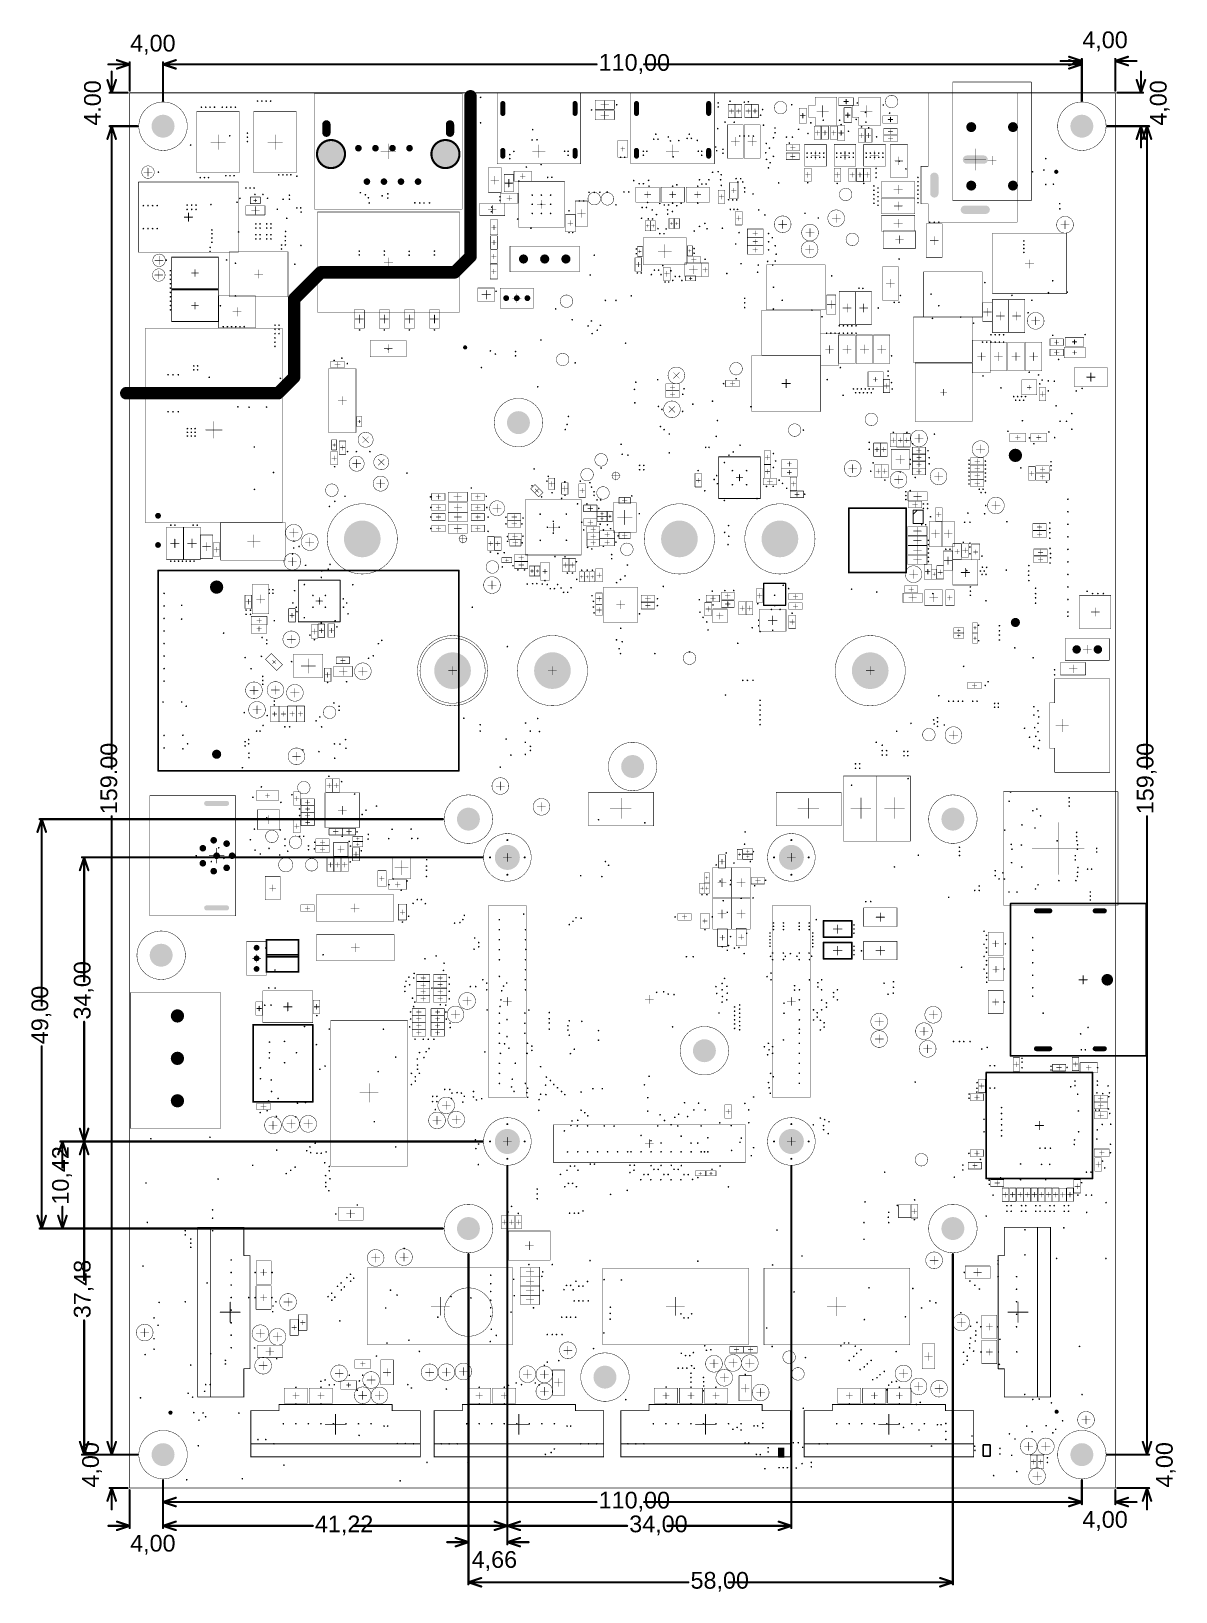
# Model space of a CAD drawing. Header units: inches. Extents: x -0.46 to 4.93, y -0.49 to 6.86.
import ezdxf

# ---------------------------------------------------------------- set-up
doc = ezdxf.new("R2010")
doc.units = ezdxf.units.IN
doc.header["$MEASUREMENT"] = 0
for name, color, linetype in [('Board', 6, 'Continuous'), ('Dimensions', 56, 'Continuous'), ('Keep-Out Layer', 6, 'Continuous'), ('Pad Holes', 156, 'Continuous'), ('Top Courtyard', 56, 'Continuous'), ('Via Holes', 16, 'Continuous')]:
    doc.layers.add(name, color=color, linetype=linetype)
doc.styles.add('Arial', font='', dxfattribs={"height": 0.2})
doc.styles.get('Arial').set_extended_font_data('Arial')

msp = doc.modelspace()

# ---------------------------------------------------------------- texts
at = {"layer": 'Dimensions', "style": 'Arial'}
for s, p in [('4,00', (0.0023, 6.7692)), ('4,00', (4.4905, 6.785)), ('110,00', (2.2107, 6.6784)), ('110,00', (2.2107, -0.0962)), ('41,22', (0.8732, -0.2084)), ('34,00', (2.3548, -0.2084)), ('4,00', (4.4905, -0.187)), ('4,00', (0.0023, -0.2993)), ('4,66', (1.6122, -0.376)), ('58,00', (2.6437, -0.4742))]:
    msp.add_text(s, height=0.07874, dxfattribs=at).set_placement(p)
for s, p in [('4.00', (-0.136, 6.4197)), ('4,00', (4.8878, 6.4197)), ('159.00', (-0.059, 3.1753)), ('159,00', (4.8256, 3.1753)), ('34,00', (-0.1843, 2.2075)), ('49,00', (-0.3841, 2.0915)), ('10,42', (-0.2867, 1.3356)), ('37,48', (-0.1843, 0.8003)), ('4,00', (-0.1452, 0.0023)), ('4,00', (4.9164, 0.0023))]:
    msp.add_text(s, height=0.07874, rotation=90, dxfattribs=at).set_placement(p)

# ---------------------------------------------------------------- blocks, each defined once
blk = doc.blocks.new('TP_1___1')
at = {"layer": 'Top Courtyard'}
for points in [[(0.0295, 0, 0.00197, 0.00197, 1), (-0.0295, 0, 0.00197, 0.00197, 1)], [(-0.03, 0, 0.000984, 0.000984, 1), (-0.029, 0, 0.000984, 0.000984, 1)], [(0.029, 0, 0.000984, 0.000984, 1), (0.03, 0, 0.000984, 0.000984, 1)]]:
    blk.add_lwpolyline(points, format="xyseb", close=True, dxfattribs=at)
blk = doc.blocks.new('TP_1___2')
at = {"layer": 'Top Courtyard'}
for points in [[(0.0295, 0, 0.00197, 0.00197, 1), (-0.0295, 0, 0.00197, 0.00197, 1)], [(-0.03, 0, 0.000984, 0.000984, 1), (-0.029, 0, 0.000984, 0.000984, 1)], [(0.029, 0, 0.000984, 0.000984, 1), (0.03, 0, 0.000984, 0.000984, 1)]]:
    blk.add_lwpolyline(points, format="xyseb", close=True, dxfattribs=at)
blk = doc.blocks.new('TP_1___3')
at = {"layer": 'Top Courtyard'}
for points in [[(0.0295, 0, 0.00197, 0.00197, 1), (-0.0295, 0, 0.00197, 0.00197, 1)], [(-0.03, 0, 0.000984, 0.000984, 1), (-0.029, 0, 0.000984, 0.000984, 1)], [(0.029, 0, 0.000984, 0.000984, 1), (0.03, 0, 0.000984, 0.000984, 1)]]:
    blk.add_lwpolyline(points, format="xyseb", close=True, dxfattribs=at)
blk = doc.blocks.new('TP_1___4')
at = {"layer": 'Top Courtyard'}
for points in [[(0.0295, 0, 0.00197, 0.00197, 1), (-0.0295, 0, 0.00197, 0.00197, 1)], [(-0.03, 0, 0.000984, 0.000984, 1), (-0.029, 0, 0.000984, 0.000984, 1)], [(0.029, 0, 0.000984, 0.000984, 1), (0.03, 0, 0.000984, 0.000984, 1)]]:
    blk.add_lwpolyline(points, format="xyseb", close=True, dxfattribs=at)
blk = doc.blocks.new('TP_1___5')
at = {"layer": 'Top Courtyard'}
for points in [[(0.0295, 0, 0.00197, 0.00197, 1), (-0.0295, 0, 0.00197, 0.00197, 1)], [(-0.03, 0, 0.000984, 0.000984, 1), (-0.029, 0, 0.000984, 0.000984, 1)], [(0.029, 0, 0.000984, 0.000984, 1), (0.03, 0, 0.000984, 0.000984, 1)]]:
    blk.add_lwpolyline(points, format="xyseb", close=True, dxfattribs=at)
blk = doc.blocks.new('TP_1___6')
at = {"layer": 'Top Courtyard'}
for points in [[(0.0295, 0, 0.00197, 0.00197, 1), (-0.0295, 0, 0.00197, 0.00197, 1)], [(-0.03, 0, 0.000984, 0.000984, 1), (-0.029, 0, 0.000984, 0.000984, 1)], [(0.029, 0, 0.000984, 0.000984, 1), (0.03, 0, 0.000984, 0.000984, 1)]]:
    blk.add_lwpolyline(points, format="xyseb", close=True, dxfattribs=at)
blk = doc.blocks.new('TP_1___7')
at = {"layer": 'Top Courtyard'}
for points in [[(0.0295, 0, 0.00197, 0.00197, 1), (-0.0295, 0, 0.00197, 0.00197, 1)], [(-0.03, 0, 0.000984, 0.000984, 1), (-0.029, 0, 0.000984, 0.000984, 1)], [(0.029, 0, 0.000984, 0.000984, 1), (0.03, 0, 0.000984, 0.000984, 1)]]:
    blk.add_lwpolyline(points, format="xyseb", close=True, dxfattribs=at)
blk = doc.blocks.new('TP_1___8')
at = {"layer": 'Top Courtyard'}
for points in [[(0.0295, 0, 0.00197, 0.00197, 1), (-0.0295, 0, 0.00197, 0.00197, 1)], [(-0.03, 0, 0.000984, 0.000984, 1), (-0.029, 0, 0.000984, 0.000984, 1)], [(0.029, 0, 0.000984, 0.000984, 1), (0.03, 0, 0.000984, 0.000984, 1)]]:
    blk.add_lwpolyline(points, format="xyseb", close=True, dxfattribs=at)
blk = doc.blocks.new('TP_1___9')
at = {"layer": 'Top Courtyard'}
for points in [[(0.0295, 0, 0.00197, 0.00197, 1), (-0.0295, 0, 0.00197, 0.00197, 1)], [(-0.03, 0, 0.000984, 0.000984, 1), (-0.029, 0, 0.000984, 0.000984, 1)], [(0.029, 0, 0.000984, 0.000984, 1), (0.03, 0, 0.000984, 0.000984, 1)]]:
    blk.add_lwpolyline(points, format="xyseb", close=True, dxfattribs=at)
blk = doc.blocks.new('TP_1___10')
at = {"layer": 'Top Courtyard'}
for points in [[(0.0295, 0, 0.00197, 0.00197, 1), (-0.0295, 0, 0.00197, 0.00197, 1)], [(-0.03, 0, 0.000984, 0.000984, 1), (-0.029, 0, 0.000984, 0.000984, 1)], [(0.029, 0, 0.000984, 0.000984, 1), (0.03, 0, 0.000984, 0.000984, 1)]]:
    blk.add_lwpolyline(points, format="xyseb", close=True, dxfattribs=at)
blk = doc.blocks.new('RESC1005X40X25LL05T05_11')
at = {"layer": 'Top Courtyard'}
for points in [[(0.0295, 0.0157, 0.00197, 0.00197, 0), (-0.0295, 0.0157, 0.00197, 0.00197, 0)], [(-0.0295, 0.0157, 0.00197, 0.00197, 0), (-0.0295, -0.0157, 0.00197, 0.00197, 0)], [(0.0108, 0, 0.00197, 0.00197, 0), (-0.0108, 0, 0.00197, 0.00197, 0)], [(0, 0.0108, 0.00197, 0.00197, 0), (0, -0.0108, 0.00197, 0.00197, 0)], [(0.0295, 0.0157, 0.00197, 0.00197, 0), (0.0295, -0.0157, 0.00197, 0.00197, 0)], [(0.0295, -0.0157, 0.00197, 0.00197, 0), (-0.0295, -0.0157, 0.00197, 0.00197, 0)]]:
    blk.add_lwpolyline(points, format="xyseb", dxfattribs=at)
for points in [[(-0.03, 0.0157, 0.000984, 0.000984, 1), (-0.029, 0.0157, 0.000984, 0.000984, 1)], [(-0.03, 0.0157, 0.000984, 0.000984, 1), (-0.029, 0.0157, 0.000984, 0.000984, 1)], [(-0.0113, 0, 0.000984, 0.000984, 1), (-0.0103, 0, 0.000984, 0.000984, 1)], [(-0.0005, 0.0108, 0.000984, 0.000984, 1), (0.0005, 0.0108, 0.000984, 0.000984, 1)], [(0.0103, 0, 0.000984, 0.000984, 1), (0.0113, 0, 0.000984, 0.000984, 1)], [(0.029, 0.0157, 0.000984, 0.000984, 1), (0.03, 0.0157, 0.000984, 0.000984, 1)], [(0.029, 0.0157, 0.000984, 0.000984, 1), (0.03, 0.0157, 0.000984, 0.000984, 1)], [(-0.03, -0.0157, 0.000984, 0.000984, 1), (-0.029, -0.0157, 0.000984, 0.000984, 1)], [(-0.03, -0.0157, 0.000984, 0.000984, 1), (-0.029, -0.0157, 0.000984, 0.000984, 1)], [(-0.0005, -0.0108, 0.000984, 0.000984, 1), (0.0005, -0.0108, 0.000984, 0.000984, 1)], [(0.029, -0.0157, 0.000984, 0.000984, 1), (0.03, -0.0157, 0.000984, 0.000984, 1)], [(0.029, -0.0157, 0.000984, 0.000984, 1), (0.03, -0.0157, 0.000984, 0.000984, 1)]]:
    blk.add_lwpolyline(points, format="xyseb", close=True, dxfattribs=at)
blk = doc.blocks.new('RESC1005X40X25LL05T05_12')
at = {"layer": 'Top Courtyard'}
for points in [[(0.0295, 0.0157, 0.00197, 0.00197, 0), (-0.0295, 0.0157, 0.00197, 0.00197, 0)], [(-0.0295, 0.0157, 0.00197, 0.00197, 0), (-0.0295, -0.0157, 0.00197, 0.00197, 0)], [(0.0108, 0, 0.00197, 0.00197, 0), (-0.0108, 0, 0.00197, 0.00197, 0)], [(0, 0.0108, 0.00197, 0.00197, 0), (0, -0.0108, 0.00197, 0.00197, 0)], [(0.0295, 0.0157, 0.00197, 0.00197, 0), (0.0295, -0.0157, 0.00197, 0.00197, 0)], [(0.0295, -0.0157, 0.00197, 0.00197, 0), (-0.0295, -0.0157, 0.00197, 0.00197, 0)]]:
    blk.add_lwpolyline(points, format="xyseb", dxfattribs=at)
for points in [[(-0.03, 0.0157, 0.000984, 0.000984, 1), (-0.029, 0.0157, 0.000984, 0.000984, 1)], [(-0.03, 0.0157, 0.000984, 0.000984, 1), (-0.029, 0.0157, 0.000984, 0.000984, 1)], [(-0.0113, 0, 0.000984, 0.000984, 1), (-0.0103, 0, 0.000984, 0.000984, 1)], [(-0.0005, 0.0108, 0.000984, 0.000984, 1), (0.0005, 0.0108, 0.000984, 0.000984, 1)], [(0.0103, 0, 0.000984, 0.000984, 1), (0.0113, 0, 0.000984, 0.000984, 1)], [(0.029, 0.0157, 0.000984, 0.000984, 1), (0.03, 0.0157, 0.000984, 0.000984, 1)], [(0.029, 0.0157, 0.000984, 0.000984, 1), (0.03, 0.0157, 0.000984, 0.000984, 1)], [(-0.03, -0.0157, 0.000984, 0.000984, 1), (-0.029, -0.0157, 0.000984, 0.000984, 1)], [(-0.03, -0.0157, 0.000984, 0.000984, 1), (-0.029, -0.0157, 0.000984, 0.000984, 1)], [(-0.0005, -0.0108, 0.000984, 0.000984, 1), (0.0005, -0.0108, 0.000984, 0.000984, 1)], [(0.029, -0.0157, 0.000984, 0.000984, 1), (0.03, -0.0157, 0.000984, 0.000984, 1)], [(0.029, -0.0157, 0.000984, 0.000984, 1), (0.03, -0.0157, 0.000984, 0.000984, 1)]]:
    blk.add_lwpolyline(points, format="xyseb", close=True, dxfattribs=at)
blk = doc.blocks.new('RESC1005X40X25LL05T05_13')
at = {"layer": 'Top Courtyard'}
for points in [[(0.0295, 0.0157, 0.00197, 0.00197, 0), (-0.0295, 0.0157, 0.00197, 0.00197, 0)], [(-0.0295, 0.0157, 0.00197, 0.00197, 0), (-0.0295, -0.0157, 0.00197, 0.00197, 0)], [(0.0108, 0, 0.00197, 0.00197, 0), (-0.0108, 0, 0.00197, 0.00197, 0)], [(0, 0.0108, 0.00197, 0.00197, 0), (0, -0.0108, 0.00197, 0.00197, 0)], [(0.0295, 0.0157, 0.00197, 0.00197, 0), (0.0295, -0.0157, 0.00197, 0.00197, 0)], [(0.0295, -0.0157, 0.00197, 0.00197, 0), (-0.0295, -0.0157, 0.00197, 0.00197, 0)]]:
    blk.add_lwpolyline(points, format="xyseb", dxfattribs=at)
for points in [[(-0.03, 0.0157, 0.000984, 0.000984, 1), (-0.029, 0.0157, 0.000984, 0.000984, 1)], [(-0.03, 0.0157, 0.000984, 0.000984, 1), (-0.029, 0.0157, 0.000984, 0.000984, 1)], [(-0.0113, 0, 0.000984, 0.000984, 1), (-0.0103, 0, 0.000984, 0.000984, 1)], [(-0.0005, 0.0108, 0.000984, 0.000984, 1), (0.0005, 0.0108, 0.000984, 0.000984, 1)], [(0.0103, 0, 0.000984, 0.000984, 1), (0.0113, 0, 0.000984, 0.000984, 1)], [(0.029, 0.0157, 0.000984, 0.000984, 1), (0.03, 0.0157, 0.000984, 0.000984, 1)], [(0.029, 0.0157, 0.000984, 0.000984, 1), (0.03, 0.0157, 0.000984, 0.000984, 1)], [(-0.03, -0.0157, 0.000984, 0.000984, 1), (-0.029, -0.0157, 0.000984, 0.000984, 1)], [(-0.03, -0.0157, 0.000984, 0.000984, 1), (-0.029, -0.0157, 0.000984, 0.000984, 1)], [(-0.0005, -0.0108, 0.000984, 0.000984, 1), (0.0005, -0.0108, 0.000984, 0.000984, 1)], [(0.029, -0.0157, 0.000984, 0.000984, 1), (0.03, -0.0157, 0.000984, 0.000984, 1)], [(0.029, -0.0157, 0.000984, 0.000984, 1), (0.03, -0.0157, 0.000984, 0.000984, 1)]]:
    blk.add_lwpolyline(points, format="xyseb", close=True, dxfattribs=at)
blk = doc.blocks.new('LSF_SMT5_00_02_903_5SNBKTU_1824740000_F_________1_14')
at = {"layer": 'Pad Holes'}
h = blk.add_hatch(color=7, dxfattribs=at)
edge = h.paths.add_edge_path()
edge.add_arc((-0.0984, 0.1575), 0.0236, 0, 360)
h = blk.add_hatch(color=7, dxfattribs=at)
edge = h.paths.add_edge_path()
edge.add_arc((0.0984, 0.1575), 0.0236, 0, 360)
h = blk.add_hatch(color=7, dxfattribs=at)
edge = h.paths.add_edge_path()
edge.add_arc((-0.0984, -0.1181), 0.0236, 0, 360)
h = blk.add_hatch(color=7, dxfattribs=at)
edge = h.paths.add_edge_path()
edge.add_arc((0.0984, -0.1181), 0.0236, 0, 360)
at = {"layer": 'Top Courtyard'}
for points in [[(-0.185, 0.3701, 0.00197, 0.00197, 0), (0.185, 0.3701, 0.00197, 0.00197, 0)], [(-0.185, -0.189, 0.00197, 0.00197, 0), (-0.185, 0.3701, 0.00197, 0.00197, 0)], [(0.185, -0.189, 0.00197, 0.00197, 0), (0.185, 0.3701, 0.00197, 0.00197, 0)], [(-0.0197, 0, 0.00197, 0.00197, 0), (0.0197, 0, 0.00197, 0.00197, 0)], [(0, -0.0197, 0.00197, 0.00197, 0), (0, 0.0197, 0.00197, 0.00197, 0)], [(-0.185, -0.189, 0.00197, 0.00197, 0), (0.185, -0.189, 0.00197, 0.00197, 0)]]:
    blk.add_lwpolyline(points, format="xyseb", dxfattribs=at)
for points in [[(-0.1855, 0.3701, 0.000984, 0.000984, 1), (-0.1845, 0.3701, 0.000984, 0.000984, 1)], [(-0.1855, 0.3701, 0.000984, 0.000984, 1), (-0.1845, 0.3701, 0.000984, 0.000984, 1)], [(0.1845, 0.3701, 0.000984, 0.000984, 1), (0.1855, 0.3701, 0.000984, 0.000984, 1)], [(0.1845, 0.3701, 0.000984, 0.000984, 1), (0.1855, 0.3701, 0.000984, 0.000984, 1)], [(-0.0202, 0, 0.000984, 0.000984, 1), (-0.0192, 0, 0.000984, 0.000984, 1)], [(-0.0005, 0.0197, 0.000984, 0.000984, 1), (0.0005, 0.0197, 0.000984, 0.000984, 1)], [(0.0192, 0, 0.000984, 0.000984, 1), (0.0202, 0, 0.000984, 0.000984, 1)], [(-0.0005, -0.0197, 0.000984, 0.000984, 1), (0.0005, -0.0197, 0.000984, 0.000984, 1)], [(-0.1855, -0.189, 0.000984, 0.000984, 1), (-0.1845, -0.189, 0.000984, 0.000984, 1)], [(-0.1855, -0.189, 0.000984, 0.000984, 1), (-0.1845, -0.189, 0.000984, 0.000984, 1)], [(0.1845, -0.189, 0.000984, 0.000984, 1), (0.1855, -0.189, 0.000984, 0.000984, 1)], [(0.1845, -0.189, 0.000984, 0.000984, 1), (0.1855, -0.189, 0.000984, 0.000984, 1)]]:
    blk.add_lwpolyline(points, format="xyseb", close=True, dxfattribs=at)
blk = doc.blocks.new('TP100_200_NS_15')
at = {"layer": 'Top Courtyard'}
for points in [[(0.0394, 0, 0.00197, 0.00197, 1), (-0.0394, 0, 0.00197, 0.00197, 1)], [(-0.0399, 0, 0.000984, 0.000984, 1), (-0.0389, 0, 0.000984, 0.000984, 1)], [(-0.0202, 0, 0.000984, 0.000984, 1), (-0.0192, 0, 0.000984, 0.000984, 1)], [(-0.0005, 0.0197, 0.000984, 0.000984, 1), (0.0005, 0.0197, 0.000984, 0.000984, 1)], [(0.0192, 0, 0.000984, 0.000984, 1), (0.0202, 0, 0.000984, 0.000984, 1)], [(0.0389, 0, 0.000984, 0.000984, 1), (0.0399, 0, 0.000984, 0.000984, 1)], [(-0.0005, -0.0197, 0.000984, 0.000984, 1), (0.0005, -0.0197, 0.000984, 0.000984, 1)]]:
    blk.add_lwpolyline(points, format="xyseb", close=True, dxfattribs=at)
for points in [[(-0.0197, 0, 0.00197, 0.00197, 0), (0.0197, 0, 0.00197, 0.00197, 0)], [(0, 0.0197, 0.00197, 0.00197, 0), (0, -0.0197, 0.00197, 0.00197, 0)]]:
    blk.add_lwpolyline(points, format="xyseb", dxfattribs=at)
blk = doc.blocks.new('RESC0603_1608__N_16')
at = {"layer": 'Top Courtyard'}
for points in [[(-0.0591, -0.0295, 0.00197, 0.00197, 0), (-0.0591, 0.0295, 0.00197, 0.00197, 0)], [(0.0591, 0.0295, 0.00197, 0.00197, 0), (-0.0591, 0.0295, 0.00197, 0.00197, 0)], [(0.0187, 0, 0.00197, 0.00197, 0), (-0.0187, 0, 0.00197, 0.00197, 0)], [(0, -0.0187, 0.00197, 0.00197, 0), (0, 0.0187, 0.00197, 0.00197, 0)], [(0.0591, -0.0295, 0.00197, 0.00197, 0), (0.0591, 0.0295, 0.00197, 0.00197, 0)], [(0.0591, -0.0295, 0.00197, 0.00197, 0), (-0.0591, -0.0295, 0.00197, 0.00197, 0)]]:
    blk.add_lwpolyline(points, format="xyseb", dxfattribs=at)
for points in [[(-0.0595, 0.0295, 0.000984, 0.000984, 1), (-0.0586, 0.0295, 0.000984, 0.000984, 1)], [(-0.0595, 0.0295, 0.000984, 0.000984, 1), (-0.0586, 0.0295, 0.000984, 0.000984, 1)], [(-0.0192, 0, 0.000984, 0.000984, 1), (-0.0182, 0, 0.000984, 0.000984, 1)], [(-0.0005, 0.0187, 0.000984, 0.000984, 1), (0.0005, 0.0187, 0.000984, 0.000984, 1)], [(0.0182, 0, 0.000984, 0.000984, 1), (0.0192, 0, 0.000984, 0.000984, 1)], [(0.0586, 0.0295, 0.000984, 0.000984, 1), (0.0595, 0.0295, 0.000984, 0.000984, 1)], [(0.0586, 0.0295, 0.000984, 0.000984, 1), (0.0595, 0.0295, 0.000984, 0.000984, 1)], [(-0.0595, -0.0295, 0.000984, 0.000984, 1), (-0.0586, -0.0295, 0.000984, 0.000984, 1)], [(-0.0595, -0.0295, 0.000984, 0.000984, 1), (-0.0586, -0.0295, 0.000984, 0.000984, 1)], [(-0.0005, -0.0187, 0.000984, 0.000984, 1), (0.0005, -0.0187, 0.000984, 0.000984, 1)], [(0.0586, -0.0295, 0.000984, 0.000984, 1), (0.0595, -0.0295, 0.000984, 0.000984, 1)], [(0.0586, -0.0295, 0.000984, 0.000984, 1), (0.0595, -0.0295, 0.000984, 0.000984, 1)]]:
    blk.add_lwpolyline(points, format="xyseb", close=True, dxfattribs=at)
blk = doc.blocks.new('RESC0603_1608__N_17')
at = {"layer": 'Top Courtyard'}
for points in [[(-0.0591, 0.0295, 0.00197, 0.00197, 0), (0.0591, 0.0295, 0.00197, 0.00197, 0)], [(-0.0591, 0.0295, 0.00197, 0.00197, 0), (-0.0591, -0.0295, 0.00197, 0.00197, 0)], [(-0.0187, 0, 0.00197, 0.00197, 0), (0.0187, 0, 0.00197, 0.00197, 0)], [(0, -0.0187, 0.00197, 0.00197, 0), (0, 0.0187, 0.00197, 0.00197, 0)], [(0.0591, -0.0295, 0.00197, 0.00197, 0), (0.0591, 0.0295, 0.00197, 0.00197, 0)], [(-0.0591, -0.0295, 0.00197, 0.00197, 0), (0.0591, -0.0295, 0.00197, 0.00197, 0)]]:
    blk.add_lwpolyline(points, format="xyseb", dxfattribs=at)
for points in [[(-0.0595, 0.0295, 0.000984, 0.000984, 1), (-0.0586, 0.0295, 0.000984, 0.000984, 1)], [(-0.0595, 0.0295, 0.000984, 0.000984, 1), (-0.0586, 0.0295, 0.000984, 0.000984, 1)], [(-0.0192, 0, 0.000984, 0.000984, 1), (-0.0182, 0, 0.000984, 0.000984, 1)], [(-0.0005, 0.0187, 0.000984, 0.000984, 1), (0.0005, 0.0187, 0.000984, 0.000984, 1)], [(0.0182, 0, 0.000984, 0.000984, 1), (0.0192, 0, 0.000984, 0.000984, 1)], [(0.0586, 0.0295, 0.000984, 0.000984, 1), (0.0595, 0.0295, 0.000984, 0.000984, 1)], [(0.0586, 0.0295, 0.000984, 0.000984, 1), (0.0595, 0.0295, 0.000984, 0.000984, 1)], [(-0.0595, -0.0295, 0.000984, 0.000984, 1), (-0.0586, -0.0295, 0.000984, 0.000984, 1)], [(-0.0595, -0.0295, 0.000984, 0.000984, 1), (-0.0586, -0.0295, 0.000984, 0.000984, 1)], [(-0.0005, -0.0187, 0.000984, 0.000984, 1), (0.0005, -0.0187, 0.000984, 0.000984, 1)], [(0.0586, -0.0295, 0.000984, 0.000984, 1), (0.0595, -0.0295, 0.000984, 0.000984, 1)], [(0.0586, -0.0295, 0.000984, 0.000984, 1), (0.0595, -0.0295, 0.000984, 0.000984, 1)]]:
    blk.add_lwpolyline(points, format="xyseb", close=True, dxfattribs=at)
blk = doc.blocks.new('TP100_200_NS_18')
at = {"layer": 'Top Courtyard'}
for points in [[(0.0394, 0, 0.00197, 0.00197, 1), (-0.0394, 0, 0.00197, 0.00197, 1)], [(-0.0399, 0, 0.000984, 0.000984, 1), (-0.0389, 0, 0.000984, 0.000984, 1)], [(-0.0202, 0, 0.000984, 0.000984, 1), (-0.0192, 0, 0.000984, 0.000984, 1)], [(-0.0005, 0.0197, 0.000984, 0.000984, 1), (0.0005, 0.0197, 0.000984, 0.000984, 1)], [(0.0192, 0, 0.000984, 0.000984, 1), (0.0202, 0, 0.000984, 0.000984, 1)], [(0.0389, 0, 0.000984, 0.000984, 1), (0.0399, 0, 0.000984, 0.000984, 1)], [(-0.0005, -0.0197, 0.000984, 0.000984, 1), (0.0005, -0.0197, 0.000984, 0.000984, 1)]]:
    blk.add_lwpolyline(points, format="xyseb", close=True, dxfattribs=at)
for points in [[(-0.0197, 0, 0.00197, 0.00197, 0), (0.0197, 0, 0.00197, 0.00197, 0)], [(0, -0.0197, 0.00197, 0.00197, 0), (0, 0.0197, 0.00197, 0.00197, 0)]]:
    blk.add_lwpolyline(points, format="xyseb", dxfattribs=at)
blk = doc.blocks.new('RESC0402_1005__L_23')
at = {"layer": 'Top Courtyard'}
for points in [[(-0.0315, -0.0157, 0.00197, 0.00197, 0), (-0.0315, 0.0157, 0.00197, 0.00197, 0)], [(-0.0315, 0.0157, 0.00197, 0.00197, 0), (0.0315, 0.0157, 0.00197, 0.00197, 0)], [(-0.0108, 0, 0.00197, 0.00197, 0), (0.0108, 0, 0.00197, 0.00197, 0)], [(0, -0.0108, 0.00197, 0.00197, 0), (0, 0.0108, 0.00197, 0.00197, 0)], [(0.0315, -0.0157, 0.00197, 0.00197, 0), (0.0315, 0.0157, 0.00197, 0.00197, 0)], [(-0.0315, -0.0157, 0.00197, 0.00197, 0), (0.0315, -0.0157, 0.00197, 0.00197, 0)]]:
    blk.add_lwpolyline(points, format="xyseb", dxfattribs=at)
for points in [[(-0.032, 0.0157, 0.000984, 0.000984, 1), (-0.031, 0.0157, 0.000984, 0.000984, 1)], [(-0.032, 0.0157, 0.000984, 0.000984, 1), (-0.031, 0.0157, 0.000984, 0.000984, 1)], [(-0.0113, 0, 0.000984, 0.000984, 1), (-0.0103, 0, 0.000984, 0.000984, 1)], [(-0.0005, 0.0108, 0.000984, 0.000984, 1), (0.0005, 0.0108, 0.000984, 0.000984, 1)], [(0.0103, 0, 0.000984, 0.000984, 1), (0.0113, 0, 0.000984, 0.000984, 1)], [(0.031, 0.0157, 0.000984, 0.000984, 1), (0.032, 0.0157, 0.000984, 0.000984, 1)], [(0.031, 0.0157, 0.000984, 0.000984, 1), (0.032, 0.0157, 0.000984, 0.000984, 1)], [(-0.032, -0.0157, 0.000984, 0.000984, 1), (-0.031, -0.0157, 0.000984, 0.000984, 1)], [(-0.032, -0.0157, 0.000984, 0.000984, 1), (-0.031, -0.0157, 0.000984, 0.000984, 1)], [(-0.0005, -0.0108, 0.000984, 0.000984, 1), (0.0005, -0.0108, 0.000984, 0.000984, 1)], [(0.031, -0.0157, 0.000984, 0.000984, 1), (0.032, -0.0157, 0.000984, 0.000984, 1)], [(0.031, -0.0157, 0.000984, 0.000984, 1), (0.032, -0.0157, 0.000984, 0.000984, 1)]]:
    blk.add_lwpolyline(points, format="xyseb", close=True, dxfattribs=at)
blk = doc.blocks.new('VISH_TLMX1100_V_26')
at = {"layer": 'Top Courtyard'}
for points in [[(-0.05, -0.025, 0.00197, 0.00197, 0), (-0.05, 0.025, 0.00197, 0.00197, 0)], [(-0.05, 0.025, 0.00197, 0.00197, 0), (0.05, 0.025, 0.00197, 0.00197, 0)], [(-0.0098, 0, 0.00197, 0.00197, 0), (0.0098, 0, 0.00197, 0.00197, 0)], [(0, -0.0098, 0.00197, 0.00197, 0), (0, 0.0098, 0.00197, 0.00197, 0)], [(0.05, 0.025, 0.00197, 0.00197, 0), (0.05, -0.025, 0.00197, 0.00197, 0)], [(-0.05, -0.025, 0.00197, 0.00197, 0), (0.05, -0.025, 0.00197, 0.00197, 0)]]:
    blk.add_lwpolyline(points, format="xyseb", dxfattribs=at)
for points in [[(-0.0505, 0.025, 0.000984, 0.000984, 1), (-0.0495, 0.025, 0.000984, 0.000984, 1)], [(-0.0505, 0.025, 0.000984, 0.000984, 1), (-0.0495, 0.025, 0.000984, 0.000984, 1)], [(-0.0103, 0, 0.000984, 0.000984, 1), (-0.0094, 0, 0.000984, 0.000984, 1)], [(-0.0005, 0.0098, 0.000984, 0.000984, 1), (0.0005, 0.0098, 0.000984, 0.000984, 1)], [(0.0094, 0, 0.000984, 0.000984, 1), (0.0103, 0, 0.000984, 0.000984, 1)], [(0.0495, 0.025, 0.000984, 0.000984, 1), (0.0505, 0.025, 0.000984, 0.000984, 1)], [(0.0495, 0.025, 0.000984, 0.000984, 1), (0.0505, 0.025, 0.000984, 0.000984, 1)], [(-0.0505, -0.025, 0.000984, 0.000984, 1), (-0.0495, -0.025, 0.000984, 0.000984, 1)], [(-0.0505, -0.025, 0.000984, 0.000984, 1), (-0.0495, -0.025, 0.000984, 0.000984, 1)], [(-0.0005, -0.0098, 0.000984, 0.000984, 1), (0.0005, -0.0098, 0.000984, 0.000984, 1)], [(0.0495, -0.025, 0.000984, 0.000984, 1), (0.0505, -0.025, 0.000984, 0.000984, 1)], [(0.0495, -0.025, 0.000984, 0.000984, 1), (0.0505, -0.025, 0.000984, 0.000984, 1)]]:
    blk.add_lwpolyline(points, format="xyseb", close=True, dxfattribs=at)
blk = doc.blocks.new('RESC0402_1005__L_27')
at = {"layer": 'Top Courtyard'}
for points in [[(-0.0315, -0.0157, 0.00197, 0.00197, 0), (-0.0315, 0.0157, 0.00197, 0.00197, 0)], [(-0.0315, 0.0157, 0.00197, 0.00197, 0), (0.0315, 0.0157, 0.00197, 0.00197, 0)], [(-0.0108, 0, 0.00197, 0.00197, 0), (0.0108, 0, 0.00197, 0.00197, 0)], [(0, -0.0108, 0.00197, 0.00197, 0), (0, 0.0108, 0.00197, 0.00197, 0)], [(0.0315, -0.0157, 0.00197, 0.00197, 0), (0.0315, 0.0157, 0.00197, 0.00197, 0)], [(-0.0315, -0.0157, 0.00197, 0.00197, 0), (0.0315, -0.0157, 0.00197, 0.00197, 0)]]:
    blk.add_lwpolyline(points, format="xyseb", dxfattribs=at)
for points in [[(-0.032, 0.0157, 0.000984, 0.000984, 1), (-0.031, 0.0157, 0.000984, 0.000984, 1)], [(-0.032, 0.0157, 0.000984, 0.000984, 1), (-0.031, 0.0157, 0.000984, 0.000984, 1)], [(-0.0113, 0, 0.000984, 0.000984, 1), (-0.0103, 0, 0.000984, 0.000984, 1)], [(-0.0005, 0.0108, 0.000984, 0.000984, 1), (0.0005, 0.0108, 0.000984, 0.000984, 1)], [(0.0103, 0, 0.000984, 0.000984, 1), (0.0113, 0, 0.000984, 0.000984, 1)], [(0.031, 0.0157, 0.000984, 0.000984, 1), (0.032, 0.0157, 0.000984, 0.000984, 1)], [(0.031, 0.0157, 0.000984, 0.000984, 1), (0.032, 0.0157, 0.000984, 0.000984, 1)], [(-0.032, -0.0157, 0.000984, 0.000984, 1), (-0.031, -0.0157, 0.000984, 0.000984, 1)], [(-0.032, -0.0157, 0.000984, 0.000984, 1), (-0.031, -0.0157, 0.000984, 0.000984, 1)], [(-0.0005, -0.0108, 0.000984, 0.000984, 1), (0.0005, -0.0108, 0.000984, 0.000984, 1)], [(0.031, -0.0157, 0.000984, 0.000984, 1), (0.032, -0.0157, 0.000984, 0.000984, 1)], [(0.031, -0.0157, 0.000984, 0.000984, 1), (0.032, -0.0157, 0.000984, 0.000984, 1)]]:
    blk.add_lwpolyline(points, format="xyseb", close=True, dxfattribs=at)
blk = doc.blocks.new('RESC0402_1005__L_28')
at = {"layer": 'Top Courtyard'}
for points in [[(-0.0315, -0.0157, 0.00197, 0.00197, 0), (-0.0315, 0.0157, 0.00197, 0.00197, 0)], [(-0.0315, 0.0157, 0.00197, 0.00197, 0), (0.0315, 0.0157, 0.00197, 0.00197, 0)], [(-0.0108, 0, 0.00197, 0.00197, 0), (0.0108, 0, 0.00197, 0.00197, 0)], [(0, -0.0108, 0.00197, 0.00197, 0), (0, 0.0108, 0.00197, 0.00197, 0)], [(0.0315, -0.0157, 0.00197, 0.00197, 0), (0.0315, 0.0157, 0.00197, 0.00197, 0)], [(-0.0315, -0.0157, 0.00197, 0.00197, 0), (0.0315, -0.0157, 0.00197, 0.00197, 0)]]:
    blk.add_lwpolyline(points, format="xyseb", dxfattribs=at)
for points in [[(-0.032, 0.0157, 0.000984, 0.000984, 1), (-0.031, 0.0157, 0.000984, 0.000984, 1)], [(-0.032, 0.0157, 0.000984, 0.000984, 1), (-0.031, 0.0157, 0.000984, 0.000984, 1)], [(-0.0113, 0, 0.000984, 0.000984, 1), (-0.0103, 0, 0.000984, 0.000984, 1)], [(-0.0005, 0.0108, 0.000984, 0.000984, 1), (0.0005, 0.0108, 0.000984, 0.000984, 1)], [(0.0103, 0, 0.000984, 0.000984, 1), (0.0113, 0, 0.000984, 0.000984, 1)], [(0.031, 0.0157, 0.000984, 0.000984, 1), (0.032, 0.0157, 0.000984, 0.000984, 1)], [(0.031, 0.0157, 0.000984, 0.000984, 1), (0.032, 0.0157, 0.000984, 0.000984, 1)], [(-0.032, -0.0157, 0.000984, 0.000984, 1), (-0.031, -0.0157, 0.000984, 0.000984, 1)], [(-0.032, -0.0157, 0.000984, 0.000984, 1), (-0.031, -0.0157, 0.000984, 0.000984, 1)], [(-0.0005, -0.0108, 0.000984, 0.000984, 1), (0.0005, -0.0108, 0.000984, 0.000984, 1)], [(0.031, -0.0157, 0.000984, 0.000984, 1), (0.032, -0.0157, 0.000984, 0.000984, 1)], [(0.031, -0.0157, 0.000984, 0.000984, 1), (0.032, -0.0157, 0.000984, 0.000984, 1)]]:
    blk.add_lwpolyline(points, format="xyseb", close=True, dxfattribs=at)
blk = doc.blocks.new('FP_DNH0008A_MFG_38')
at = {"layer": 'Top Courtyard'}
for points in [[(-0.0787, -0.0738, 0.00197, 0.00197, 0), (-0.0787, 0.0738, 0.00197, 0.00197, 0)], [(0.0787, 0.0738, 0.00197, 0.00197, 0), (-0.0787, 0.0738, 0.00197, 0.00197, 0)], [(0.0787, -0.0738, 0.00197, 0.00197, 0), (0.0787, 0.0738, 0.00197, 0.00197, 0)], [(0.0197, 0, 0.00197, 0.00197, 0), (-0.0197, 0, 0.00197, 0.00197, 0)], [(0, -0.0197, 0.00197, 0.00197, 0), (0, 0.0197, 0.00197, 0.00197, 0)], [(0.0787, -0.0738, 0.00197, 0.00197, 0), (-0.0787, -0.0738, 0.00197, 0.00197, 0)]]:
    blk.add_lwpolyline(points, format="xyseb", dxfattribs=at)
for points in [[(-0.0792, 0.0738, 0.000984, 0.000984, 1), (-0.0782, 0.0738, 0.000984, 0.000984, 1)], [(-0.0792, 0.0738, 0.000984, 0.000984, 1), (-0.0782, 0.0738, 0.000984, 0.000984, 1)], [(0.0782, 0.0738, 0.000984, 0.000984, 1), (0.0792, 0.0738, 0.000984, 0.000984, 1)], [(0.0782, 0.0738, 0.000984, 0.000984, 1), (0.0792, 0.0738, 0.000984, 0.000984, 1)], [(-0.0202, 0, 0.000984, 0.000984, 1), (-0.0192, 0, 0.000984, 0.000984, 1)], [(-0.0005, 0.0197, 0.000984, 0.000984, 1), (0.0005, 0.0197, 0.000984, 0.000984, 1)], [(0.0192, 0, 0.000984, 0.000984, 1), (0.0202, 0, 0.000984, 0.000984, 1)], [(-0.0792, -0.0738, 0.000984, 0.000984, 1), (-0.0782, -0.0738, 0.000984, 0.000984, 1)], [(-0.0792, -0.0738, 0.000984, 0.000984, 1), (-0.0782, -0.0738, 0.000984, 0.000984, 1)], [(-0.0005, -0.0197, 0.000984, 0.000984, 1), (0.0005, -0.0197, 0.000984, 0.000984, 1)], [(0.0782, -0.0738, 0.000984, 0.000984, 1), (0.0792, -0.0738, 0.000984, 0.000984, 1)], [(0.0782, -0.0738, 0.000984, 0.000984, 1), (0.0792, -0.0738, 0.000984, 0.000984, 1)]]:
    blk.add_lwpolyline(points, format="xyseb", close=True, dxfattribs=at)
blk = doc.blocks.new('VISH_TLMX1100_2_V_40')
at = {"layer": 'Top Courtyard'}
for points in [[(-0.0443, 0.0197, 0.00197, 0.00197, 0), (0.0443, 0.0197, 0.00197, 0.00197, 0)], [(-0.0443, 0.0197, 0.00197, 0.00197, 0), (-0.0443, -0.0197, 0.00197, 0.00197, 0)], [(-0.0098, 0, 0.00394, 0.00394, 0), (0.0098, 0, 0.00394, 0.00394, 0)], [(0, -0.0098, 0.00394, 0.00394, 0), (0, 0.0098, 0.00394, 0.00394, 0)], [(0.0443, -0.0197, 0.00197, 0.00197, 0), (0.0443, 0.0197, 0.00197, 0.00197, 0)], [(-0.0443, -0.0197, 0.00197, 0.00197, 0), (0.0443, -0.0197, 0.00197, 0.00197, 0)]]:
    blk.add_lwpolyline(points, format="xyseb", dxfattribs=at)
for points in [[(-0.0448, 0.0197, 0.000984, 0.000984, 1), (-0.0438, 0.0197, 0.000984, 0.000984, 1)], [(-0.0448, 0.0197, 0.000984, 0.000984, 1), (-0.0438, 0.0197, 0.000984, 0.000984, 1)], [(-0.0108, 0, 0.00197, 0.00197, 1), (-0.0089, 0, 0.00197, 0.00197, 1)], [(-0.001, 0.0098, 0.00197, 0.00197, 1), (0.001, 0.0098, 0.00197, 0.00197, 1)], [(0.0089, 0, 0.00197, 0.00197, 1), (0.0108, 0, 0.00197, 0.00197, 1)], [(0.0438, 0.0197, 0.000984, 0.000984, 1), (0.0448, 0.0197, 0.000984, 0.000984, 1)], [(0.0438, 0.0197, 0.000984, 0.000984, 1), (0.0448, 0.0197, 0.000984, 0.000984, 1)], [(-0.0448, -0.0197, 0.000984, 0.000984, 1), (-0.0438, -0.0197, 0.000984, 0.000984, 1)], [(-0.0448, -0.0197, 0.000984, 0.000984, 1), (-0.0438, -0.0197, 0.000984, 0.000984, 1)], [(-0.001, -0.0098, 0.00197, 0.00197, 1), (0.001, -0.0098, 0.00197, 0.00197, 1)], [(0.0438, -0.0197, 0.000984, 0.000984, 1), (0.0448, -0.0197, 0.000984, 0.000984, 1)], [(0.0438, -0.0197, 0.000984, 0.000984, 1), (0.0448, -0.0197, 0.000984, 0.000984, 1)]]:
    blk.add_lwpolyline(points, format="xyseb", close=True, dxfattribs=at)
blk = doc.blocks.new('FP_RPW0010A_MFG_42')
at = {"layer": 'Top Courtyard'}
for points in [[(0.0512, 0.0512, 0.00197, 0.00197, 0), (-0.0512, 0.0512, 0.00197, 0.00197, 0)], [(-0.0512, -0.0512, 0.00197, 0.00197, 0), (-0.0512, 0.0512, 0.00197, 0.00197, 0)], [(0.0197, 0, 0.00197, 0.00197, 0), (-0.0197, 0, 0.00197, 0.00197, 0)], [(0, -0.0197, 0.00197, 0.00197, 0), (0, 0.0197, 0.00197, 0.00197, 0)], [(0.0512, -0.0512, 0.00197, 0.00197, 0), (0.0512, 0.0512, 0.00197, 0.00197, 0)], [(0.0512, -0.0512, 0.00197, 0.00197, 0), (-0.0512, -0.0512, 0.00197, 0.00197, 0)]]:
    blk.add_lwpolyline(points, format="xyseb", dxfattribs=at)
for points in [[(-0.0517, 0.0512, 0.000984, 0.000984, 1), (-0.0507, 0.0512, 0.000984, 0.000984, 1)], [(-0.0517, 0.0512, 0.000984, 0.000984, 1), (-0.0507, 0.0512, 0.000984, 0.000984, 1)], [(-0.0202, 0, 0.000984, 0.000984, 1), (-0.0192, 0, 0.000984, 0.000984, 1)], [(-0.0005, 0.0197, 0.000984, 0.000984, 1), (0.0005, 0.0197, 0.000984, 0.000984, 1)], [(0.0192, 0, 0.000984, 0.000984, 1), (0.0202, 0, 0.000984, 0.000984, 1)], [(0.0507, 0.0512, 0.000984, 0.000984, 1), (0.0517, 0.0512, 0.000984, 0.000984, 1)], [(0.0507, 0.0512, 0.000984, 0.000984, 1), (0.0517, 0.0512, 0.000984, 0.000984, 1)], [(-0.0517, -0.0512, 0.000984, 0.000984, 1), (-0.0507, -0.0512, 0.000984, 0.000984, 1)], [(-0.0517, -0.0512, 0.000984, 0.000984, 1), (-0.0507, -0.0512, 0.000984, 0.000984, 1)], [(-0.0005, -0.0197, 0.000984, 0.000984, 1), (0.0005, -0.0197, 0.000984, 0.000984, 1)], [(0.0507, -0.0512, 0.000984, 0.000984, 1), (0.0517, -0.0512, 0.000984, 0.000984, 1)], [(0.0507, -0.0512, 0.000984, 0.000984, 1), (0.0517, -0.0512, 0.000984, 0.000984, 1)]]:
    blk.add_lwpolyline(points, format="xyseb", close=True, dxfattribs=at)
blk = doc.blocks.new('FP_RPW0010A_MFG_43')
at = {"layer": 'Top Courtyard'}
for points in [[(0.0512, 0.0512, 0.00197, 0.00197, 0), (-0.0512, 0.0512, 0.00197, 0.00197, 0)], [(-0.0512, -0.0512, 0.00197, 0.00197, 0), (-0.0512, 0.0512, 0.00197, 0.00197, 0)], [(0.0197, 0, 0.00197, 0.00197, 0), (-0.0197, 0, 0.00197, 0.00197, 0)], [(0, -0.0197, 0.00197, 0.00197, 0), (0, 0.0197, 0.00197, 0.00197, 0)], [(0.0512, -0.0512, 0.00197, 0.00197, 0), (0.0512, 0.0512, 0.00197, 0.00197, 0)], [(0.0512, -0.0512, 0.00197, 0.00197, 0), (-0.0512, -0.0512, 0.00197, 0.00197, 0)]]:
    blk.add_lwpolyline(points, format="xyseb", dxfattribs=at)
for points in [[(-0.0517, 0.0512, 0.000984, 0.000984, 1), (-0.0507, 0.0512, 0.000984, 0.000984, 1)], [(-0.0517, 0.0512, 0.000984, 0.000984, 1), (-0.0507, 0.0512, 0.000984, 0.000984, 1)], [(-0.0202, 0, 0.000984, 0.000984, 1), (-0.0192, 0, 0.000984, 0.000984, 1)], [(-0.0005, 0.0197, 0.000984, 0.000984, 1), (0.0005, 0.0197, 0.000984, 0.000984, 1)], [(0.0192, 0, 0.000984, 0.000984, 1), (0.0202, 0, 0.000984, 0.000984, 1)], [(0.0507, 0.0512, 0.000984, 0.000984, 1), (0.0517, 0.0512, 0.000984, 0.000984, 1)], [(0.0507, 0.0512, 0.000984, 0.000984, 1), (0.0517, 0.0512, 0.000984, 0.000984, 1)], [(-0.0517, -0.0512, 0.000984, 0.000984, 1), (-0.0507, -0.0512, 0.000984, 0.000984, 1)], [(-0.0517, -0.0512, 0.000984, 0.000984, 1), (-0.0507, -0.0512, 0.000984, 0.000984, 1)], [(-0.0005, -0.0197, 0.000984, 0.000984, 1), (0.0005, -0.0197, 0.000984, 0.000984, 1)], [(0.0507, -0.0512, 0.000984, 0.000984, 1), (0.0517, -0.0512, 0.000984, 0.000984, 1)], [(0.0507, -0.0512, 0.000984, 0.000984, 1), (0.0517, -0.0512, 0.000984, 0.000984, 1)]]:
    blk.add_lwpolyline(points, format="xyseb", close=True, dxfattribs=at)
blk = doc.blocks.new('RESC1005X40X25NL05T05_44')
at = {"layer": 'Top Courtyard'}
for points in [[(0.0354, 0.0177, 0.00197, 0.00197, 0), (-0.0354, 0.0177, 0.00197, 0.00197, 0)], [(-0.0354, -0.0177, 0.00197, 0.00197, 0), (-0.0354, 0.0177, 0.00197, 0.00197, 0)], [(-0.0108, 0, 0.00394, 0.00394, 0), (0.0108, 0, 0.00394, 0.00394, 0)], [(0, -0.0108, 0.00394, 0.00394, 0), (0, 0.0108, 0.00394, 0.00394, 0)], [(0.0354, -0.0177, 0.00197, 0.00197, 0), (0.0354, 0.0177, 0.00197, 0.00197, 0)], [(0.0354, -0.0177, 0.00197, 0.00197, 0), (-0.0354, -0.0177, 0.00197, 0.00197, 0)]]:
    blk.add_lwpolyline(points, format="xyseb", dxfattribs=at)
for points in [[(-0.0359, 0.0177, 0.000984, 0.000984, 1), (-0.0349, 0.0177, 0.000984, 0.000984, 1)], [(-0.0359, 0.0177, 0.000984, 0.000984, 1), (-0.0349, 0.0177, 0.000984, 0.000984, 1)], [(-0.0118, 0, 0.00197, 0.00197, 1), (-0.0098, 0, 0.00197, 0.00197, 1)], [(-0.001, 0.0108, 0.00197, 0.00197, 1), (0.001, 0.0108, 0.00197, 0.00197, 1)], [(0.0098, 0, 0.00197, 0.00197, 1), (0.0118, 0, 0.00197, 0.00197, 1)], [(0.0349, 0.0177, 0.000984, 0.000984, 1), (0.0359, 0.0177, 0.000984, 0.000984, 1)], [(0.0349, 0.0177, 0.000984, 0.000984, 1), (0.0359, 0.0177, 0.000984, 0.000984, 1)], [(-0.0359, -0.0177, 0.000984, 0.000984, 1), (-0.0349, -0.0177, 0.000984, 0.000984, 1)], [(-0.0359, -0.0177, 0.000984, 0.000984, 1), (-0.0349, -0.0177, 0.000984, 0.000984, 1)], [(-0.001, -0.0108, 0.00197, 0.00197, 1), (0.001, -0.0108, 0.00197, 0.00197, 1)], [(0.0349, -0.0177, 0.000984, 0.000984, 1), (0.0359, -0.0177, 0.000984, 0.000984, 1)], [(0.0349, -0.0177, 0.000984, 0.000984, 1), (0.0359, -0.0177, 0.000984, 0.000984, 1)]]:
    blk.add_lwpolyline(points, format="xyseb", close=True, dxfattribs=at)
blk = doc.blocks.new('RESC0402_1005__L_45')
at = {"layer": 'Top Courtyard'}
for points in [[(-0.0315, 0.0157, 0.00197, 0.00197, 0), (-0.0315, -0.0157, 0.00197, 0.00197, 0)], [(-0.0315, 0.0157, 0.00197, 0.00197, 0), (0.0315, 0.0157, 0.00197, 0.00197, 0)], [(-0.0108, 0, 0.00197, 0.00197, 0), (0.0108, 0, 0.00197, 0.00197, 0)], [(0, 0.0108, 0.00197, 0.00197, 0), (0, -0.0108, 0.00197, 0.00197, 0)], [(0.0315, 0.0157, 0.00197, 0.00197, 0), (0.0315, -0.0157, 0.00197, 0.00197, 0)], [(0.0315, -0.0157, 0.00197, 0.00197, 0), (-0.0315, -0.0157, 0.00197, 0.00197, 0)]]:
    blk.add_lwpolyline(points, format="xyseb", dxfattribs=at)
for points in [[(-0.032, 0.0157, 0.000984, 0.000984, 1), (-0.031, 0.0157, 0.000984, 0.000984, 1)], [(-0.032, 0.0157, 0.000984, 0.000984, 1), (-0.031, 0.0157, 0.000984, 0.000984, 1)], [(-0.0113, 0, 0.000984, 0.000984, 1), (-0.0103, 0, 0.000984, 0.000984, 1)], [(-0.0005, 0.0108, 0.000984, 0.000984, 1), (0.0005, 0.0108, 0.000984, 0.000984, 1)], [(0.0103, 0, 0.000984, 0.000984, 1), (0.0113, 0, 0.000984, 0.000984, 1)], [(0.031, 0.0157, 0.000984, 0.000984, 1), (0.032, 0.0157, 0.000984, 0.000984, 1)], [(0.031, 0.0157, 0.000984, 0.000984, 1), (0.032, 0.0157, 0.000984, 0.000984, 1)], [(-0.032, -0.0157, 0.000984, 0.000984, 1), (-0.031, -0.0157, 0.000984, 0.000984, 1)], [(-0.032, -0.0157, 0.000984, 0.000984, 1), (-0.031, -0.0157, 0.000984, 0.000984, 1)], [(-0.0005, -0.0108, 0.000984, 0.000984, 1), (0.0005, -0.0108, 0.000984, 0.000984, 1)], [(0.031, -0.0157, 0.000984, 0.000984, 1), (0.032, -0.0157, 0.000984, 0.000984, 1)], [(0.031, -0.0157, 0.000984, 0.000984, 1), (0.032, -0.0157, 0.000984, 0.000984, 1)]]:
    blk.add_lwpolyline(points, format="xyseb", close=True, dxfattribs=at)
blk = doc.blocks.new('RESC1005X40X25NL05T05_46')
at = {"layer": 'Top Courtyard'}
for points in [[(0.0354, 0.0177, 0.00197, 0.00197, 0), (-0.0354, 0.0177, 0.00197, 0.00197, 0)], [(-0.0354, 0.0177, 0.00197, 0.00197, 0), (-0.0354, -0.0177, 0.00197, 0.00197, 0)], [(0.0108, 0, 0.00394, 0.00394, 0), (-0.0108, 0, 0.00394, 0.00394, 0)], [(0, 0.0108, 0.00394, 0.00394, 0), (0, -0.0108, 0.00394, 0.00394, 0)], [(0.0354, 0.0177, 0.00197, 0.00197, 0), (0.0354, -0.0177, 0.00197, 0.00197, 0)], [(0.0354, -0.0177, 0.00197, 0.00197, 0), (-0.0354, -0.0177, 0.00197, 0.00197, 0)]]:
    blk.add_lwpolyline(points, format="xyseb", dxfattribs=at)
for points in [[(-0.0359, 0.0177, 0.000984, 0.000984, 1), (-0.0349, 0.0177, 0.000984, 0.000984, 1)], [(-0.0359, 0.0177, 0.000984, 0.000984, 1), (-0.0349, 0.0177, 0.000984, 0.000984, 1)], [(-0.0118, 0, 0.00197, 0.00197, 1), (-0.0098, 0, 0.00197, 0.00197, 1)], [(-0.001, 0.0108, 0.00197, 0.00197, 1), (0.001, 0.0108, 0.00197, 0.00197, 1)], [(0.0098, 0, 0.00197, 0.00197, 1), (0.0118, 0, 0.00197, 0.00197, 1)], [(0.0349, 0.0177, 0.000984, 0.000984, 1), (0.0359, 0.0177, 0.000984, 0.000984, 1)], [(0.0349, 0.0177, 0.000984, 0.000984, 1), (0.0359, 0.0177, 0.000984, 0.000984, 1)], [(-0.0359, -0.0177, 0.000984, 0.000984, 1), (-0.0349, -0.0177, 0.000984, 0.000984, 1)], [(-0.0359, -0.0177, 0.000984, 0.000984, 1), (-0.0349, -0.0177, 0.000984, 0.000984, 1)], [(-0.001, -0.0108, 0.00197, 0.00197, 1), (0.001, -0.0108, 0.00197, 0.00197, 1)], [(0.0349, -0.0177, 0.000984, 0.000984, 1), (0.0359, -0.0177, 0.000984, 0.000984, 1)], [(0.0349, -0.0177, 0.000984, 0.000984, 1), (0.0359, -0.0177, 0.000984, 0.000984, 1)]]:
    blk.add_lwpolyline(points, format="xyseb", close=True, dxfattribs=at)
blk = doc.blocks.new('RESC1005X40X25NL05T05_47')
at = {"layer": 'Top Courtyard'}
for points in [[(0.0354, 0.0177, 0.00197, 0.00197, 0), (-0.0354, 0.0177, 0.00197, 0.00197, 0)], [(-0.0354, -0.0177, 0.00197, 0.00197, 0), (-0.0354, 0.0177, 0.00197, 0.00197, 0)], [(0.0108, 0, 0.00394, 0.00394, 0), (-0.0108, 0, 0.00394, 0.00394, 0)], [(0, -0.0108, 0.00394, 0.00394, 0), (0, 0.0108, 0.00394, 0.00394, 0)], [(0.0354, -0.0177, 0.00197, 0.00197, 0), (0.0354, 0.0177, 0.00197, 0.00197, 0)], [(0.0354, -0.0177, 0.00197, 0.00197, 0), (-0.0354, -0.0177, 0.00197, 0.00197, 0)]]:
    blk.add_lwpolyline(points, format="xyseb", dxfattribs=at)
for points in [[(-0.0359, 0.0177, 0.000984, 0.000984, 1), (-0.0349, 0.0177, 0.000984, 0.000984, 1)], [(-0.0359, 0.0177, 0.000984, 0.000984, 1), (-0.0349, 0.0177, 0.000984, 0.000984, 1)], [(-0.0118, 0, 0.00197, 0.00197, 1), (-0.0098, 0, 0.00197, 0.00197, 1)], [(-0.001, 0.0108, 0.00197, 0.00197, 1), (0.001, 0.0108, 0.00197, 0.00197, 1)], [(0.0098, 0, 0.00197, 0.00197, 1), (0.0118, 0, 0.00197, 0.00197, 1)], [(0.0349, 0.0177, 0.000984, 0.000984, 1), (0.0359, 0.0177, 0.000984, 0.000984, 1)], [(0.0349, 0.0177, 0.000984, 0.000984, 1), (0.0359, 0.0177, 0.000984, 0.000984, 1)], [(-0.0359, -0.0177, 0.000984, 0.000984, 1), (-0.0349, -0.0177, 0.000984, 0.000984, 1)], [(-0.0359, -0.0177, 0.000984, 0.000984, 1), (-0.0349, -0.0177, 0.000984, 0.000984, 1)], [(-0.001, -0.0108, 0.00197, 0.00197, 1), (0.001, -0.0108, 0.00197, 0.00197, 1)], [(0.0349, -0.0177, 0.000984, 0.000984, 1), (0.0359, -0.0177, 0.000984, 0.000984, 1)], [(0.0349, -0.0177, 0.000984, 0.000984, 1), (0.0359, -0.0177, 0.000984, 0.000984, 1)]]:
    blk.add_lwpolyline(points, format="xyseb", close=True, dxfattribs=at)
blk = doc.blocks.new('RESC1005X40X25NL05T05_48')
at = {"layer": 'Top Courtyard'}
for points in [[(0.0354, 0.0177, 0.00197, 0.00197, 0), (-0.0354, 0.0177, 0.00197, 0.00197, 0)], [(-0.0354, -0.0177, 0.00197, 0.00197, 0), (-0.0354, 0.0177, 0.00197, 0.00197, 0)], [(0.0108, 0, 0.00394, 0.00394, 0), (-0.0108, 0, 0.00394, 0.00394, 0)], [(0, -0.0108, 0.00394, 0.00394, 0), (0, 0.0108, 0.00394, 0.00394, 0)], [(0.0354, -0.0177, 0.00197, 0.00197, 0), (0.0354, 0.0177, 0.00197, 0.00197, 0)], [(0.0354, -0.0177, 0.00197, 0.00197, 0), (-0.0354, -0.0177, 0.00197, 0.00197, 0)]]:
    blk.add_lwpolyline(points, format="xyseb", dxfattribs=at)
for points in [[(-0.0359, 0.0177, 0.000984, 0.000984, 1), (-0.0349, 0.0177, 0.000984, 0.000984, 1)], [(-0.0359, 0.0177, 0.000984, 0.000984, 1), (-0.0349, 0.0177, 0.000984, 0.000984, 1)], [(-0.0118, 0, 0.00197, 0.00197, 1), (-0.0098, 0, 0.00197, 0.00197, 1)], [(-0.001, 0.0108, 0.00197, 0.00197, 1), (0.001, 0.0108, 0.00197, 0.00197, 1)], [(0.0098, 0, 0.00197, 0.00197, 1), (0.0118, 0, 0.00197, 0.00197, 1)], [(0.0349, 0.0177, 0.000984, 0.000984, 1), (0.0359, 0.0177, 0.000984, 0.000984, 1)], [(0.0349, 0.0177, 0.000984, 0.000984, 1), (0.0359, 0.0177, 0.000984, 0.000984, 1)], [(-0.0359, -0.0177, 0.000984, 0.000984, 1), (-0.0349, -0.0177, 0.000984, 0.000984, 1)], [(-0.0359, -0.0177, 0.000984, 0.000984, 1), (-0.0349, -0.0177, 0.000984, 0.000984, 1)], [(-0.001, -0.0108, 0.00197, 0.00197, 1), (0.001, -0.0108, 0.00197, 0.00197, 1)], [(0.0349, -0.0177, 0.000984, 0.000984, 1), (0.0359, -0.0177, 0.000984, 0.000984, 1)], [(0.0349, -0.0177, 0.000984, 0.000984, 1), (0.0359, -0.0177, 0.000984, 0.000984, 1)]]:
    blk.add_lwpolyline(points, format="xyseb", close=True, dxfattribs=at)
blk = doc.blocks.new('RESC1005X40X25NL05T05_49')
at = {"layer": 'Top Courtyard'}
for points in [[(0.0354, 0.0177, 0.00197, 0.00197, 0), (-0.0354, 0.0177, 0.00197, 0.00197, 0)], [(-0.0354, 0.0177, 0.00197, 0.00197, 0), (-0.0354, -0.0177, 0.00197, 0.00197, 0)], [(0.0108, 0, 0.00394, 0.00394, 0), (-0.0108, 0, 0.00394, 0.00394, 0)], [(0, 0.0108, 0.00394, 0.00394, 0), (0, -0.0108, 0.00394, 0.00394, 0)], [(0.0354, 0.0177, 0.00197, 0.00197, 0), (0.0354, -0.0177, 0.00197, 0.00197, 0)], [(0.0354, -0.0177, 0.00197, 0.00197, 0), (-0.0354, -0.0177, 0.00197, 0.00197, 0)]]:
    blk.add_lwpolyline(points, format="xyseb", dxfattribs=at)
for points in [[(-0.0359, 0.0177, 0.000984, 0.000984, 1), (-0.0349, 0.0177, 0.000984, 0.000984, 1)], [(-0.0359, 0.0177, 0.000984, 0.000984, 1), (-0.0349, 0.0177, 0.000984, 0.000984, 1)], [(-0.0118, 0, 0.00197, 0.00197, 1), (-0.0098, 0, 0.00197, 0.00197, 1)], [(-0.001, 0.0108, 0.00197, 0.00197, 1), (0.001, 0.0108, 0.00197, 0.00197, 1)], [(0.0098, 0, 0.00197, 0.00197, 1), (0.0118, 0, 0.00197, 0.00197, 1)], [(0.0349, 0.0177, 0.000984, 0.000984, 1), (0.0359, 0.0177, 0.000984, 0.000984, 1)], [(0.0349, 0.0177, 0.000984, 0.000984, 1), (0.0359, 0.0177, 0.000984, 0.000984, 1)], [(-0.0359, -0.0177, 0.000984, 0.000984, 1), (-0.0349, -0.0177, 0.000984, 0.000984, 1)], [(-0.0359, -0.0177, 0.000984, 0.000984, 1), (-0.0349, -0.0177, 0.000984, 0.000984, 1)], [(-0.001, -0.0108, 0.00197, 0.00197, 1), (0.001, -0.0108, 0.00197, 0.00197, 1)], [(0.0349, -0.0177, 0.000984, 0.000984, 1), (0.0359, -0.0177, 0.000984, 0.000984, 1)], [(0.0349, -0.0177, 0.000984, 0.000984, 1), (0.0359, -0.0177, 0.000984, 0.000984, 1)]]:
    blk.add_lwpolyline(points, format="xyseb", close=True, dxfattribs=at)
blk = doc.blocks.new('BAT54CLT1G_50')
at = {"layer": 'Top Courtyard'}
for points in [[(-0.0669, 0.0354, 0.00197, 0.00197, 0), (-0.0275, 0.0354, 0.00197, 0.00197, 0)], [(-0.0669, 0.0354, 0.00197, 0.00197, 0), (-0.0669, -0.0669, 0.00197, 0.00197, 0)], [(-0.0275, 0.0669, 0.00197, 0.00197, 0), (-0.0275, 0.0354, 0.00197, 0.00197, 0)], [(-0.0275, 0.0669, 0.00197, 0.00197, 0), (0.0275, 0.0669, 0.00197, 0.00197, 0)], [(-0.0275, 0, 0.00197, 0.00197, 0), (0.0001, 0, 0.00197, 0.00197, 0)], [(-0.0001, 0, 0.00197, 0.00197, 0), (0.0275, 0, 0.00197, 0.00197, 0)], [(0, 0.0276, 0.00197, 0.00197, 0), (0, 0, 0.00197, 0.00197, 0)], [(0, 0.0001, 0.00197, 0.00197, 0), (0, -0.0275, 0.00197, 0.00197, 0)], [(0.0275, 0.0669, 0.00197, 0.00197, 0), (0.0275, 0.0354, 0.00197, 0.00197, 0)], [(0.0275, 0.0354, 0.00197, 0.00197, 0), (0.0669, 0.0354, 0.00197, 0.00197, 0)], [(0.0669, 0.0354, 0.00197, 0.00197, 0), (0.0669, -0.0669, 0.00197, 0.00197, 0)], [(-0.0669, -0.0669, 0.00197, 0.00197, 0), (0.0669, -0.0669, 0.00197, 0.00197, 0)]]:
    blk.add_lwpolyline(points, format="xyseb", dxfattribs=at)
for points in [[(-0.0674, 0.0354, 0.000984, 0.000984, 1), (-0.0664, 0.0354, 0.000984, 0.000984, 1)], [(-0.0674, 0.0354, 0.000984, 0.000984, 1), (-0.0664, 0.0354, 0.000984, 0.000984, 1)], [(-0.028, 0.0669, 0.000984, 0.000984, 1), (-0.027, 0.0669, 0.000984, 0.000984, 1)], [(-0.028, 0.0669, 0.000984, 0.000984, 1), (-0.027, 0.0669, 0.000984, 0.000984, 1)], [(-0.028, 0.0354, 0.000984, 0.000984, 1), (-0.027, 0.0354, 0.000984, 0.000984, 1)], [(-0.028, 0.0354, 0.000984, 0.000984, 1), (-0.027, 0.0354, 0.000984, 0.000984, 1)], [(-0.028, 0, 0.000984, 0.000984, 1), (-0.027, 0, 0.000984, 0.000984, 1)], [(-0.0006, 0, 0.000984, 0.000984, 1), (0.0004, 0, 0.000984, 0.000984, 1)], [(-0.0005, 0.0276, 0.000984, 0.000984, 1), (0.0005, 0.0276, 0.000984, 0.000984, 1)], [(-0.0005, 0.0001, 0.000984, 0.000984, 1), (0.0005, 0.0001, 0.000984, 0.000984, 1)], [(-0.0005, 0, 0.000984, 0.000984, 1), (0.0005, 0, 0.000984, 0.000984, 1)], [(-0.0004, 0, 0.000984, 0.000984, 1), (0.0006, 0, 0.000984, 0.000984, 1)], [(0.027, 0.0669, 0.000984, 0.000984, 1), (0.028, 0.0669, 0.000984, 0.000984, 1)], [(0.027, 0.0669, 0.000984, 0.000984, 1), (0.028, 0.0669, 0.000984, 0.000984, 1)], [(0.027, 0.0354, 0.000984, 0.000984, 1), (0.028, 0.0354, 0.000984, 0.000984, 1)], [(0.027, 0.0354, 0.000984, 0.000984, 1), (0.028, 0.0354, 0.000984, 0.000984, 1)], [(0.027, 0, 0.000984, 0.000984, 1), (0.028, 0, 0.000984, 0.000984, 1)], [(0.0664, 0.0354, 0.000984, 0.000984, 1), (0.0674, 0.0354, 0.000984, 0.000984, 1)], [(0.0664, 0.0354, 0.000984, 0.000984, 1), (0.0674, 0.0354, 0.000984, 0.000984, 1)], [(-0.0674, -0.0669, 0.000984, 0.000984, 1), (-0.0664, -0.0669, 0.000984, 0.000984, 1)], [(-0.0674, -0.0669, 0.000984, 0.000984, 1), (-0.0664, -0.0669, 0.000984, 0.000984, 1)], [(-0.0005, -0.0275, 0.000984, 0.000984, 1), (0.0005, -0.0275, 0.000984, 0.000984, 1)], [(0.0664, -0.0669, 0.000984, 0.000984, 1), (0.0674, -0.0669, 0.000984, 0.000984, 1)], [(0.0664, -0.0669, 0.000984, 0.000984, 1), (0.0674, -0.0669, 0.000984, 0.000984, 1)]]:
    blk.add_lwpolyline(points, format="xyseb", close=True, dxfattribs=at)
blk = doc.blocks.new('BAT54CLT1G_51')
at = {"layer": 'Top Courtyard'}
for points in [[(-0.0669, 0.0354, 0.00197, 0.00197, 0), (-0.0275, 0.0354, 0.00197, 0.00197, 0)], [(-0.0669, 0.0354, 0.00197, 0.00197, 0), (-0.0669, -0.0669, 0.00197, 0.00197, 0)], [(-0.0275, 0.0669, 0.00197, 0.00197, 0), (-0.0275, 0.0354, 0.00197, 0.00197, 0)], [(-0.0275, 0.0669, 0.00197, 0.00197, 0), (0.0275, 0.0669, 0.00197, 0.00197, 0)], [(-0.0275, 0, 0.00197, 0.00197, 0), (0.0001, 0, 0.00197, 0.00197, 0)], [(-0.0001, 0, 0.00197, 0.00197, 0), (0.0275, 0, 0.00197, 0.00197, 0)], [(0, 0.0276, 0.00197, 0.00197, 0), (0, 0, 0.00197, 0.00197, 0)], [(0, 0.0001, 0.00197, 0.00197, 0), (0, -0.0275, 0.00197, 0.00197, 0)], [(0.0275, 0.0669, 0.00197, 0.00197, 0), (0.0275, 0.0354, 0.00197, 0.00197, 0)], [(0.0275, 0.0354, 0.00197, 0.00197, 0), (0.0669, 0.0354, 0.00197, 0.00197, 0)], [(0.0669, 0.0354, 0.00197, 0.00197, 0), (0.0669, -0.0669, 0.00197, 0.00197, 0)], [(-0.0669, -0.0669, 0.00197, 0.00197, 0), (0.0669, -0.0669, 0.00197, 0.00197, 0)]]:
    blk.add_lwpolyline(points, format="xyseb", dxfattribs=at)
for points in [[(-0.0674, 0.0354, 0.000984, 0.000984, 1), (-0.0664, 0.0354, 0.000984, 0.000984, 1)], [(-0.0674, 0.0354, 0.000984, 0.000984, 1), (-0.0664, 0.0354, 0.000984, 0.000984, 1)], [(-0.028, 0.0669, 0.000984, 0.000984, 1), (-0.027, 0.0669, 0.000984, 0.000984, 1)], [(-0.028, 0.0669, 0.000984, 0.000984, 1), (-0.027, 0.0669, 0.000984, 0.000984, 1)], [(-0.028, 0.0354, 0.000984, 0.000984, 1), (-0.027, 0.0354, 0.000984, 0.000984, 1)], [(-0.028, 0.0354, 0.000984, 0.000984, 1), (-0.027, 0.0354, 0.000984, 0.000984, 1)], [(-0.028, 0, 0.000984, 0.000984, 1), (-0.027, 0, 0.000984, 0.000984, 1)], [(-0.0006, 0, 0.000984, 0.000984, 1), (0.0004, 0, 0.000984, 0.000984, 1)], [(-0.0005, 0.0276, 0.000984, 0.000984, 1), (0.0005, 0.0276, 0.000984, 0.000984, 1)], [(-0.0005, 0.0001, 0.000984, 0.000984, 1), (0.0005, 0.0001, 0.000984, 0.000984, 1)], [(-0.0005, 0, 0.000984, 0.000984, 1), (0.0005, 0, 0.000984, 0.000984, 1)], [(-0.0004, 0, 0.000984, 0.000984, 1), (0.0006, 0, 0.000984, 0.000984, 1)], [(0.027, 0.0669, 0.000984, 0.000984, 1), (0.028, 0.0669, 0.000984, 0.000984, 1)], [(0.027, 0.0669, 0.000984, 0.000984, 1), (0.028, 0.0669, 0.000984, 0.000984, 1)], [(0.027, 0.0354, 0.000984, 0.000984, 1), (0.028, 0.0354, 0.000984, 0.000984, 1)], [(0.027, 0.0354, 0.000984, 0.000984, 1), (0.028, 0.0354, 0.000984, 0.000984, 1)], [(0.027, 0, 0.000984, 0.000984, 1), (0.028, 0, 0.000984, 0.000984, 1)], [(0.0664, 0.0354, 0.000984, 0.000984, 1), (0.0674, 0.0354, 0.000984, 0.000984, 1)], [(0.0664, 0.0354, 0.000984, 0.000984, 1), (0.0674, 0.0354, 0.000984, 0.000984, 1)], [(-0.0674, -0.0669, 0.000984, 0.000984, 1), (-0.0664, -0.0669, 0.000984, 0.000984, 1)], [(-0.0674, -0.0669, 0.000984, 0.000984, 1), (-0.0664, -0.0669, 0.000984, 0.000984, 1)], [(-0.0005, -0.0275, 0.000984, 0.000984, 1), (0.0005, -0.0275, 0.000984, 0.000984, 1)], [(0.0664, -0.0669, 0.000984, 0.000984, 1), (0.0674, -0.0669, 0.000984, 0.000984, 1)], [(0.0664, -0.0669, 0.000984, 0.000984, 1), (0.0674, -0.0669, 0.000984, 0.000984, 1)]]:
    blk.add_lwpolyline(points, format="xyseb", close=True, dxfattribs=at)
blk = doc.blocks.new('CAPC0402_1005_60_L_52')
at = {"layer": 'Top Courtyard'}
for points in [[(-0.0315, 0.0157, 0.00197, 0.00197, 0), (0.0315, 0.0157, 0.00197, 0.00197, 0)], [(-0.0315, 0.0157, 0.00197, 0.00197, 0), (-0.0315, -0.0157, 0.00197, 0.00197, 0)], [(-0.0118, 0, 0.00197, 0.00197, 0), (0.0118, 0, 0.00197, 0.00197, 0)], [(0, 0.0118, 0.00197, 0.00197, 0), (0, -0.0118, 0.00197, 0.00197, 0)], [(0.0315, 0.0157, 0.00197, 0.00197, 0), (0.0315, -0.0157, 0.00197, 0.00197, 0)], [(-0.0315, -0.0157, 0.00197, 0.00197, 0), (0.0315, -0.0157, 0.00197, 0.00197, 0)]]:
    blk.add_lwpolyline(points, format="xyseb", dxfattribs=at)
for points in [[(-0.032, 0.0157, 0.000984, 0.000984, 1), (-0.031, 0.0157, 0.000984, 0.000984, 1)], [(-0.032, 0.0157, 0.000984, 0.000984, 1), (-0.031, 0.0157, 0.000984, 0.000984, 1)], [(-0.0123, 0, 0.000984, 0.000984, 1), (-0.0113, 0, 0.000984, 0.000984, 1)], [(-0.0005, 0.0118, 0.000984, 0.000984, 1), (0.0005, 0.0118, 0.000984, 0.000984, 1)], [(0.0113, 0, 0.000984, 0.000984, 1), (0.0123, 0, 0.000984, 0.000984, 1)], [(0.031, 0.0157, 0.000984, 0.000984, 1), (0.032, 0.0157, 0.000984, 0.000984, 1)], [(0.031, 0.0157, 0.000984, 0.000984, 1), (0.032, 0.0157, 0.000984, 0.000984, 1)], [(-0.032, -0.0157, 0.000984, 0.000984, 1), (-0.031, -0.0157, 0.000984, 0.000984, 1)], [(-0.032, -0.0157, 0.000984, 0.000984, 1), (-0.031, -0.0157, 0.000984, 0.000984, 1)], [(-0.0005, -0.0118, 0.000984, 0.000984, 1), (0.0005, -0.0118, 0.000984, 0.000984, 1)], [(0.031, -0.0157, 0.000984, 0.000984, 1), (0.032, -0.0157, 0.000984, 0.000984, 1)], [(0.031, -0.0157, 0.000984, 0.000984, 1), (0.032, -0.0157, 0.000984, 0.000984, 1)]]:
    blk.add_lwpolyline(points, format="xyseb", close=True, dxfattribs=at)
blk = doc.blocks.new('CAPC0402_1005_60_L_53')
at = {"layer": 'Top Courtyard'}
for points in [[(-0.0315, 0.0157, 0.00197, 0.00197, 0), (0.0315, 0.0157, 0.00197, 0.00197, 0)], [(-0.0315, 0.0157, 0.00197, 0.00197, 0), (-0.0315, -0.0157, 0.00197, 0.00197, 0)], [(-0.0118, 0, 0.00197, 0.00197, 0), (0.0118, 0, 0.00197, 0.00197, 0)], [(0, 0.0118, 0.00197, 0.00197, 0), (0, -0.0118, 0.00197, 0.00197, 0)], [(0.0315, 0.0157, 0.00197, 0.00197, 0), (0.0315, -0.0157, 0.00197, 0.00197, 0)], [(-0.0315, -0.0157, 0.00197, 0.00197, 0), (0.0315, -0.0157, 0.00197, 0.00197, 0)]]:
    blk.add_lwpolyline(points, format="xyseb", dxfattribs=at)
for points in [[(-0.032, 0.0157, 0.000984, 0.000984, 1), (-0.031, 0.0157, 0.000984, 0.000984, 1)], [(-0.032, 0.0157, 0.000984, 0.000984, 1), (-0.031, 0.0157, 0.000984, 0.000984, 1)], [(-0.0123, 0, 0.000984, 0.000984, 1), (-0.0113, 0, 0.000984, 0.000984, 1)], [(-0.0005, 0.0118, 0.000984, 0.000984, 1), (0.0005, 0.0118, 0.000984, 0.000984, 1)], [(0.0113, 0, 0.000984, 0.000984, 1), (0.0123, 0, 0.000984, 0.000984, 1)], [(0.031, 0.0157, 0.000984, 0.000984, 1), (0.032, 0.0157, 0.000984, 0.000984, 1)], [(0.031, 0.0157, 0.000984, 0.000984, 1), (0.032, 0.0157, 0.000984, 0.000984, 1)], [(-0.032, -0.0157, 0.000984, 0.000984, 1), (-0.031, -0.0157, 0.000984, 0.000984, 1)], [(-0.032, -0.0157, 0.000984, 0.000984, 1), (-0.031, -0.0157, 0.000984, 0.000984, 1)], [(-0.0005, -0.0118, 0.000984, 0.000984, 1), (0.0005, -0.0118, 0.000984, 0.000984, 1)], [(0.031, -0.0157, 0.000984, 0.000984, 1), (0.032, -0.0157, 0.000984, 0.000984, 1)], [(0.031, -0.0157, 0.000984, 0.000984, 1), (0.032, -0.0157, 0.000984, 0.000984, 1)]]:
    blk.add_lwpolyline(points, format="xyseb", close=True, dxfattribs=at)
blk = doc.blocks.new('TP100_200_NS_54')
at = {"layer": 'Top Courtyard'}
for points in [[(0.0394, 0, 0.00197, 0.00197, 1), (-0.0394, 0, 0.00197, 0.00197, 1)], [(-0.0399, 0, 0.000984, 0.000984, 1), (-0.0389, 0, 0.000984, 0.000984, 1)], [(-0.0202, 0, 0.000984, 0.000984, 1), (-0.0192, 0, 0.000984, 0.000984, 1)], [(-0.0005, 0.0197, 0.000984, 0.000984, 1), (0.0005, 0.0197, 0.000984, 0.000984, 1)], [(0.0192, 0, 0.000984, 0.000984, 1), (0.0202, 0, 0.000984, 0.000984, 1)], [(0.0389, 0, 0.000984, 0.000984, 1), (0.0399, 0, 0.000984, 0.000984, 1)], [(-0.0005, -0.0197, 0.000984, 0.000984, 1), (0.0005, -0.0197, 0.000984, 0.000984, 1)]]:
    blk.add_lwpolyline(points, format="xyseb", close=True, dxfattribs=at)
for points in [[(-0.0197, 0, 0.00197, 0.00197, 0), (0.0197, 0, 0.00197, 0.00197, 0)], [(0, 0.0197, 0.00197, 0.00197, 0), (0, -0.0197, 0.00197, 0.00197, 0)]]:
    blk.add_lwpolyline(points, format="xyseb", dxfattribs=at)
blk = doc.blocks.new('TP100_200_NS_55')
at = {"layer": 'Top Courtyard'}
for points in [[(0.0394, 0, 0.00197, 0.00197, 1), (-0.0394, 0, 0.00197, 0.00197, 1)], [(-0.0399, 0, 0.000984, 0.000984, 1), (-0.0389, 0, 0.000984, 0.000984, 1)], [(-0.0202, 0, 0.000984, 0.000984, 1), (-0.0192, 0, 0.000984, 0.000984, 1)], [(-0.0005, 0.0197, 0.000984, 0.000984, 1), (0.0005, 0.0197, 0.000984, 0.000984, 1)], [(0.0192, 0, 0.000984, 0.000984, 1), (0.0202, 0, 0.000984, 0.000984, 1)], [(0.0389, 0, 0.000984, 0.000984, 1), (0.0399, 0, 0.000984, 0.000984, 1)], [(-0.0005, -0.0197, 0.000984, 0.000984, 1), (0.0005, -0.0197, 0.000984, 0.000984, 1)]]:
    blk.add_lwpolyline(points, format="xyseb", close=True, dxfattribs=at)
for points in [[(-0.0197, 0, 0.00197, 0.00197, 0), (0.0197, 0, 0.00197, 0.00197, 0)], [(0, 0.0197, 0.00197, 0.00197, 0), (0, -0.0197, 0.00197, 0.00197, 0)]]:
    blk.add_lwpolyline(points, format="xyseb", dxfattribs=at)
blk = doc.blocks.new('DCK6_65_57')
at = {"layer": 'Top Courtyard'}
for points in [[(0.0715, 0.0433, 0.00197, 0.00197, 0), (-0.0756, 0.0433, 0.00197, 0.00197, 0)], [(-0.0756, -0.0433, 0.00197, 0.00197, 0), (-0.0756, 0.0433, 0.00197, 0.00197, 0)], [(0.0197, 0, 0.00197, 0.00197, 0), (-0.0197, 0, 0.00197, 0.00197, 0)], [(0, -0.0197, 0.00197, 0.00197, 0), (0, 0.0197, 0.00197, 0.00197, 0)], [(0.0715, -0.0433, 0.00197, 0.00197, 0), (0.0715, 0.0433, 0.00197, 0.00197, 0)], [(0.0715, -0.0433, 0.00197, 0.00197, 0), (-0.0756, -0.0433, 0.00197, 0.00197, 0)]]:
    blk.add_lwpolyline(points, format="xyseb", dxfattribs=at)
for points in [[(-0.0761, 0.0433, 0.000984, 0.000984, 1), (-0.0751, 0.0433, 0.000984, 0.000984, 1)], [(-0.0761, 0.0433, 0.000984, 0.000984, 1), (-0.0751, 0.0433, 0.000984, 0.000984, 1)], [(-0.0202, 0, 0.000984, 0.000984, 1), (-0.0192, 0, 0.000984, 0.000984, 1)], [(-0.0005, 0.0197, 0.000984, 0.000984, 1), (0.0005, 0.0197, 0.000984, 0.000984, 1)], [(0.0192, 0, 0.000984, 0.000984, 1), (0.0202, 0, 0.000984, 0.000984, 1)], [(0.071, 0.0433, 0.000984, 0.000984, 1), (0.0719, 0.0433, 0.000984, 0.000984, 1)], [(0.071, 0.0433, 0.000984, 0.000984, 1), (0.0719, 0.0433, 0.000984, 0.000984, 1)], [(-0.0761, -0.0433, 0.000984, 0.000984, 1), (-0.0751, -0.0433, 0.000984, 0.000984, 1)], [(-0.0761, -0.0433, 0.000984, 0.000984, 1), (-0.0751, -0.0433, 0.000984, 0.000984, 1)], [(-0.0005, -0.0197, 0.000984, 0.000984, 1), (0.0005, -0.0197, 0.000984, 0.000984, 1)], [(0.071, -0.0433, 0.000984, 0.000984, 1), (0.0719, -0.0433, 0.000984, 0.000984, 1)], [(0.071, -0.0433, 0.000984, 0.000984, 1), (0.0719, -0.0433, 0.000984, 0.000984, 1)]]:
    blk.add_lwpolyline(points, format="xyseb", close=True, dxfattribs=at)
blk = doc.blocks.new('DCK6_65_58')
at = {"layer": 'Top Courtyard'}
for points in [[(-0.0756, -0.0433, 0.00197, 0.00197, 0), (-0.0756, 0.0433, 0.00197, 0.00197, 0)], [(0.0715, 0.0433, 0.00197, 0.00197, 0), (-0.0756, 0.0433, 0.00197, 0.00197, 0)], [(0.0197, 0, 0.00197, 0.00197, 0), (-0.0197, 0, 0.00197, 0.00197, 0)], [(0, -0.0197, 0.00197, 0.00197, 0), (0, 0.0197, 0.00197, 0.00197, 0)], [(0.0715, -0.0433, 0.00197, 0.00197, 0), (0.0715, 0.0433, 0.00197, 0.00197, 0)], [(0.0715, -0.0433, 0.00197, 0.00197, 0), (-0.0756, -0.0433, 0.00197, 0.00197, 0)]]:
    blk.add_lwpolyline(points, format="xyseb", dxfattribs=at)
for points in [[(-0.0761, 0.0433, 0.000984, 0.000984, 1), (-0.0751, 0.0433, 0.000984, 0.000984, 1)], [(-0.0761, 0.0433, 0.000984, 0.000984, 1), (-0.0751, 0.0433, 0.000984, 0.000984, 1)], [(-0.0202, 0, 0.000984, 0.000984, 1), (-0.0192, 0, 0.000984, 0.000984, 1)], [(-0.0005, 0.0197, 0.000984, 0.000984, 1), (0.0005, 0.0197, 0.000984, 0.000984, 1)], [(0.0192, 0, 0.000984, 0.000984, 1), (0.0202, 0, 0.000984, 0.000984, 1)], [(0.071, 0.0433, 0.000984, 0.000984, 1), (0.0719, 0.0433, 0.000984, 0.000984, 1)], [(0.071, 0.0433, 0.000984, 0.000984, 1), (0.0719, 0.0433, 0.000984, 0.000984, 1)], [(-0.0761, -0.0433, 0.000984, 0.000984, 1), (-0.0751, -0.0433, 0.000984, 0.000984, 1)], [(-0.0761, -0.0433, 0.000984, 0.000984, 1), (-0.0751, -0.0433, 0.000984, 0.000984, 1)], [(-0.0005, -0.0197, 0.000984, 0.000984, 1), (0.0005, -0.0197, 0.000984, 0.000984, 1)], [(0.071, -0.0433, 0.000984, 0.000984, 1), (0.0719, -0.0433, 0.000984, 0.000984, 1)], [(0.071, -0.0433, 0.000984, 0.000984, 1), (0.0719, -0.0433, 0.000984, 0.000984, 1)]]:
    blk.add_lwpolyline(points, format="xyseb", close=True, dxfattribs=at)
blk = doc.blocks.new('FSUSB42UMX_59')
at = {"layer": 'Top Courtyard'}
for points in [[(0.0433, 0.0512, 0.00197, 0.00197, 0), (-0.0433, 0.0512, 0.00197, 0.00197, 0)], [(-0.0433, 0.0512, 0.00197, 0.00197, 0), (-0.0433, -0.0512, 0.00197, 0.00197, 0)], [(0, 0, 0.00197, 0.00197, 0), (-0.0315, 0, 0.00197, 0.00197, 0)], [(0, 0.0315, 0.00197, 0.00197, 0), (0, 0, 0.00197, 0.00197, 0)], [(0.0315, 0, 0.00197, 0.00197, 0), (0, 0, 0.00197, 0.00197, 0)], [(0.0433, 0.0512, 0.00197, 0.00197, 0), (0.0433, -0.0512, 0.00197, 0.00197, 0)], [(0.0433, -0.0512, 0.00197, 0.00197, 0), (-0.0433, -0.0512, 0.00197, 0.00197, 0)], [(0, -0.0029, 0.00197, 0.00197, 0), (0, -0.0344, 0.00197, 0.00197, 0)]]:
    blk.add_lwpolyline(points, format="xyseb", dxfattribs=at)
for points in [[(-0.0438, 0.0512, 0.000984, 0.000984, 1), (-0.0428, 0.0512, 0.000984, 0.000984, 1)], [(-0.0438, 0.0512, 0.000984, 0.000984, 1), (-0.0428, 0.0512, 0.000984, 0.000984, 1)], [(-0.032, 0, 0.000984, 0.000984, 1), (-0.031, 0, 0.000984, 0.000984, 1)], [(-0.0005, 0.0315, 0.000984, 0.000984, 1), (0.0005, 0.0315, 0.000984, 0.000984, 1)], [(-0.0005, 0, 0.000984, 0.000984, 1), (0.0005, 0, 0.000984, 0.000984, 1)], [(-0.0005, 0, 0.000984, 0.000984, 1), (0.0005, 0, 0.000984, 0.000984, 1)], [(-0.0005, 0, 0.000984, 0.000984, 1), (0.0005, 0, 0.000984, 0.000984, 1)], [(0.031, 0, 0.000984, 0.000984, 1), (0.032, 0, 0.000984, 0.000984, 1)], [(0.0428, 0.0512, 0.000984, 0.000984, 1), (0.0438, 0.0512, 0.000984, 0.000984, 1)], [(0.0428, 0.0512, 0.000984, 0.000984, 1), (0.0438, 0.0512, 0.000984, 0.000984, 1)], [(-0.0438, -0.0512, 0.000984, 0.000984, 1), (-0.0428, -0.0512, 0.000984, 0.000984, 1)], [(-0.0438, -0.0512, 0.000984, 0.000984, 1), (-0.0428, -0.0512, 0.000984, 0.000984, 1)], [(-0.0005, -0.0029, 0.000984, 0.000984, 1), (0.0005, -0.0029, 0.000984, 0.000984, 1)], [(-0.0005, -0.0344, 0.000984, 0.000984, 1), (0.0005, -0.0344, 0.000984, 0.000984, 1)], [(0.0428, -0.0512, 0.000984, 0.000984, 1), (0.0438, -0.0512, 0.000984, 0.000984, 1)], [(0.0428, -0.0512, 0.000984, 0.000984, 1), (0.0438, -0.0512, 0.000984, 0.000984, 1)]]:
    blk.add_lwpolyline(points, format="xyseb", close=True, dxfattribs=at)
blk = doc.blocks.new('LSF0102DQER_60')
at = {"layer": 'Top Courtyard'}
for points in [[(0.0344, 0.0325, 0.00197, 0.00197, 0), (-0.0335, 0.0325, 0.00197, 0.00197, 0)], [(-0.0335, 0.0325, 0.00197, 0.00197, 0), (-0.0335, -0.0325, 0.00197, 0.00197, 0)], [(0.015, 0, 0.00197, 0.00197, 0), (-0.015, 0, 0.00197, 0.00197, 0)], [(0, -0.015, 0.00197, 0.00197, 0), (0, 0.015, 0.00197, 0.00197, 0)], [(0.0344, 0.0325, 0.00197, 0.00197, 0), (0.0344, -0.0325, 0.00197, 0.00197, 0)], [(0.0344, -0.0325, 0.00197, 0.00197, 0), (-0.0335, -0.0325, 0.00197, 0.00197, 0)]]:
    blk.add_lwpolyline(points, format="xyseb", dxfattribs=at)
for points in [[(-0.034, 0.0325, 0.000984, 0.000984, 1), (-0.033, 0.0325, 0.000984, 0.000984, 1)], [(-0.034, 0.0325, 0.000984, 0.000984, 1), (-0.033, 0.0325, 0.000984, 0.000984, 1)], [(-0.0155, 0, 0.000984, 0.000984, 1), (-0.0145, 0, 0.000984, 0.000984, 1)], [(-0.0005, 0.015, 0.000984, 0.000984, 1), (0.0005, 0.015, 0.000984, 0.000984, 1)], [(0.0145, 0, 0.000984, 0.000984, 1), (0.0155, 0, 0.000984, 0.000984, 1)], [(0.034, 0.0325, 0.000984, 0.000984, 1), (0.0349, 0.0325, 0.000984, 0.000984, 1)], [(0.034, 0.0325, 0.000984, 0.000984, 1), (0.0349, 0.0325, 0.000984, 0.000984, 1)], [(-0.034, -0.0325, 0.000984, 0.000984, 1), (-0.033, -0.0325, 0.000984, 0.000984, 1)], [(-0.034, -0.0325, 0.000984, 0.000984, 1), (-0.033, -0.0325, 0.000984, 0.000984, 1)], [(-0.0005, -0.015, 0.000984, 0.000984, 1), (0.0005, -0.015, 0.000984, 0.000984, 1)], [(0.034, -0.0325, 0.000984, 0.000984, 1), (0.0349, -0.0325, 0.000984, 0.000984, 1)], [(0.034, -0.0325, 0.000984, 0.000984, 1), (0.0349, -0.0325, 0.000984, 0.000984, 1)]]:
    blk.add_lwpolyline(points, format="xyseb", close=True, dxfattribs=at)
blk = doc.blocks.new('PQFN50P350X350X100_HS_19N_61')
at = {"layer": 'Top Courtyard'}
for points in [[(0.0817, 0.0817, 0.00197, 0.00197, 0), (-0.0817, 0.0817, 0.00197, 0.00197, 0)], [(-0.0817, 0.0817, 0.00197, 0.00197, 0), (-0.0817, -0.0817, 0.00197, 0.00197, 0)], [(0.0817, 0.0817, 0.00197, 0.00197, 0), (0.0817, -0.0817, 0.00197, 0.00197, 0)], [(0.0197, 0, 0.00197, 0.00197, 0), (-0.0197, 0, 0.00197, 0.00197, 0)], [(0, 0.0197, 0.00197, 0.00197, 0), (0, -0.0197, 0.00197, 0.00197, 0)], [(0.0817, -0.0817, 0.00197, 0.00197, 0), (-0.0817, -0.0817, 0.00197, 0.00197, 0)]]:
    blk.add_lwpolyline(points, format="xyseb", dxfattribs=at)
for points in [[(-0.0822, 0.0817, 0.000984, 0.000984, 1), (-0.0812, 0.0817, 0.000984, 0.000984, 1)], [(-0.0822, 0.0817, 0.000984, 0.000984, 1), (-0.0812, 0.0817, 0.000984, 0.000984, 1)], [(0.0812, 0.0817, 0.000984, 0.000984, 1), (0.0822, 0.0817, 0.000984, 0.000984, 1)], [(0.0812, 0.0817, 0.000984, 0.000984, 1), (0.0822, 0.0817, 0.000984, 0.000984, 1)], [(-0.0202, 0, 0.000984, 0.000984, 1), (-0.0192, 0, 0.000984, 0.000984, 1)], [(-0.0005, 0.0197, 0.000984, 0.000984, 1), (0.0005, 0.0197, 0.000984, 0.000984, 1)], [(0.0192, 0, 0.000984, 0.000984, 1), (0.0202, 0, 0.000984, 0.000984, 1)], [(-0.0005, -0.0197, 0.000984, 0.000984, 1), (0.0005, -0.0197, 0.000984, 0.000984, 1)], [(-0.0822, -0.0817, 0.000984, 0.000984, 1), (-0.0812, -0.0817, 0.000984, 0.000984, 1)], [(-0.0822, -0.0817, 0.000984, 0.000984, 1), (-0.0812, -0.0817, 0.000984, 0.000984, 1)], [(0.0812, -0.0817, 0.000984, 0.000984, 1), (0.0822, -0.0817, 0.000984, 0.000984, 1)], [(0.0812, -0.0817, 0.000984, 0.000984, 1), (0.0822, -0.0817, 0.000984, 0.000984, 1)]]:
    blk.add_lwpolyline(points, format="xyseb", close=True, dxfattribs=at)
blk = doc.blocks.new('TP_1_2___63')
at = {"layer": 'Top Courtyard'}
for points in [[(0.0335, 0, 0.00197, 0.00197, 1), (-0.0335, 0, 0.00197, 0.00197, 1)], [(-0.034, 0, 0.000984, 0.000984, 1), (-0.033, 0, 0.000984, 0.000984, 1)], [(0.033, 0, 0.000984, 0.000984, 1), (0.034, 0, 0.000984, 0.000984, 1)]]:
    blk.add_lwpolyline(points, format="xyseb", close=True, dxfattribs=at)
blk = doc.blocks.new('TP_1___64')
at = {"layer": 'Top Courtyard'}
for points in [[(0.0295, 0, 0.00197, 0.00197, 1), (-0.0295, 0, 0.00197, 0.00197, 1)], [(-0.03, 0, 0.000984, 0.000984, 1), (-0.029, 0, 0.000984, 0.000984, 1)], [(0.029, 0, 0.000984, 0.000984, 1), (0.03, 0, 0.000984, 0.000984, 1)]]:
    blk.add_lwpolyline(points, format="xyseb", close=True, dxfattribs=at)
blk = doc.blocks.new('TP_1___65')
at = {"layer": 'Top Courtyard'}
for points in [[(0.0295, 0, 0.00197, 0.00197, 1), (-0.0295, 0, 0.00197, 0.00197, 1)], [(-0.03, 0, 0.000984, 0.000984, 1), (-0.029, 0, 0.000984, 0.000984, 1)], [(0.029, 0, 0.000984, 0.000984, 1), (0.03, 0, 0.000984, 0.000984, 1)]]:
    blk.add_lwpolyline(points, format="xyseb", close=True, dxfattribs=at)
blk = doc.blocks.new('TP_1___66')
at = {"layer": 'Top Courtyard'}
for points in [[(0.0295, 0, 0.00197, 0.00197, 1), (-0.0295, 0, 0.00197, 0.00197, 1)], [(-0.03, 0, 0.000984, 0.000984, 1), (-0.029, 0, 0.000984, 0.000984, 1)], [(0.029, 0, 0.000984, 0.000984, 1), (0.03, 0, 0.000984, 0.000984, 1)]]:
    blk.add_lwpolyline(points, format="xyseb", close=True, dxfattribs=at)
blk = doc.blocks.new('TP_1___67')
at = {"layer": 'Top Courtyard'}
for points in [[(0.0295, 0, 0.00197, 0.00197, 1), (-0.0295, 0, 0.00197, 0.00197, 1)], [(-0.03, 0, 0.000984, 0.000984, 1), (-0.029, 0, 0.000984, 0.000984, 1)], [(0.029, 0, 0.000984, 0.000984, 1), (0.03, 0, 0.000984, 0.000984, 1)]]:
    blk.add_lwpolyline(points, format="xyseb", close=True, dxfattribs=at)
blk = doc.blocks.new('416131160801_68')
at = {"layer": 'Top Courtyard'}
for points in [[(-0.0618, -0.1829, 0.00197, 0.00197, 0), (-0.0618, 0.1829, 0.00197, 0.00197, 0)], [(0.0618, 0.1829, 0.00197, 0.00197, 0), (-0.0618, 0.1829, 0.00197, 0.00197, 0)], [(0.0618, -0.1829, 0.00197, 0.00197, 0), (0.0618, 0.1829, 0.00197, 0.00197, 0)], [(0.0197, 0, 0.00197, 0.00197, 0), (-0.0197, 0, 0.00197, 0.00197, 0)], [(0, -0.0197, 0.00197, 0.00197, 0), (0, 0.0197, 0.00197, 0.00197, 0)], [(0.0618, -0.1829, 0.00197, 0.00197, 0), (-0.0618, -0.1829, 0.00197, 0.00197, 0)]]:
    blk.add_lwpolyline(points, format="xyseb", dxfattribs=at)
for points in [[(-0.0623, 0.1829, 0.000984, 0.000984, 1), (-0.0613, 0.1829, 0.000984, 0.000984, 1)], [(-0.0623, 0.1829, 0.000984, 0.000984, 1), (-0.0613, 0.1829, 0.000984, 0.000984, 1)], [(0.0613, 0.1829, 0.000984, 0.000984, 1), (0.0623, 0.1829, 0.000984, 0.000984, 1)], [(0.0613, 0.1829, 0.000984, 0.000984, 1), (0.0623, 0.1829, 0.000984, 0.000984, 1)], [(-0.0202, 0, 0.000984, 0.000984, 1), (-0.0192, 0, 0.000984, 0.000984, 1)], [(-0.0005, 0.0197, 0.000984, 0.000984, 1), (0.0005, 0.0197, 0.000984, 0.000984, 1)], [(0.0192, 0, 0.000984, 0.000984, 1), (0.0202, 0, 0.000984, 0.000984, 1)], [(-0.0005, -0.0197, 0.000984, 0.000984, 1), (0.0005, -0.0197, 0.000984, 0.000984, 1)], [(-0.0623, -0.1829, 0.000984, 0.000984, 1), (-0.0613, -0.1829, 0.000984, 0.000984, 1)], [(-0.0623, -0.1829, 0.000984, 0.000984, 1), (-0.0613, -0.1829, 0.000984, 0.000984, 1)], [(0.0613, -0.1829, 0.000984, 0.000984, 1), (0.0623, -0.1829, 0.000984, 0.000984, 1)], [(0.0613, -0.1829, 0.000984, 0.000984, 1), (0.0623, -0.1829, 0.000984, 0.000984, 1)]]:
    blk.add_lwpolyline(points, format="xyseb", close=True, dxfattribs=at)
blk = doc.blocks.new('416131160801_69')
at = {"layer": 'Top Courtyard'}
for points in [[(-0.0618, -0.1829, 0.00197, 0.00197, 0), (-0.0618, 0.1829, 0.00197, 0.00197, 0)], [(0.0618, 0.1829, 0.00197, 0.00197, 0), (-0.0618, 0.1829, 0.00197, 0.00197, 0)], [(0.0618, -0.1829, 0.00197, 0.00197, 0), (0.0618, 0.1829, 0.00197, 0.00197, 0)], [(0.0197, 0, 0.00197, 0.00197, 0), (-0.0197, 0, 0.00197, 0.00197, 0)], [(0, -0.0197, 0.00197, 0.00197, 0), (0, 0.0197, 0.00197, 0.00197, 0)], [(0.0618, -0.1829, 0.00197, 0.00197, 0), (-0.0618, -0.1829, 0.00197, 0.00197, 0)]]:
    blk.add_lwpolyline(points, format="xyseb", dxfattribs=at)
for points in [[(-0.0623, 0.1829, 0.000984, 0.000984, 1), (-0.0613, 0.1829, 0.000984, 0.000984, 1)], [(-0.0623, 0.1829, 0.000984, 0.000984, 1), (-0.0613, 0.1829, 0.000984, 0.000984, 1)], [(0.0613, 0.1829, 0.000984, 0.000984, 1), (0.0623, 0.1829, 0.000984, 0.000984, 1)], [(0.0613, 0.1829, 0.000984, 0.000984, 1), (0.0623, 0.1829, 0.000984, 0.000984, 1)], [(-0.0202, 0, 0.000984, 0.000984, 1), (-0.0192, 0, 0.000984, 0.000984, 1)], [(-0.0005, 0.0197, 0.000984, 0.000984, 1), (0.0005, 0.0197, 0.000984, 0.000984, 1)], [(0.0192, 0, 0.000984, 0.000984, 1), (0.0202, 0, 0.000984, 0.000984, 1)], [(-0.0005, -0.0197, 0.000984, 0.000984, 1), (0.0005, -0.0197, 0.000984, 0.000984, 1)], [(-0.0623, -0.1829, 0.000984, 0.000984, 1), (-0.0613, -0.1829, 0.000984, 0.000984, 1)], [(-0.0623, -0.1829, 0.000984, 0.000984, 1), (-0.0613, -0.1829, 0.000984, 0.000984, 1)], [(0.0613, -0.1829, 0.000984, 0.000984, 1), (0.0623, -0.1829, 0.000984, 0.000984, 1)], [(0.0613, -0.1829, 0.000984, 0.000984, 1), (0.0623, -0.1829, 0.000984, 0.000984, 1)]]:
    blk.add_lwpolyline(points, format="xyseb", close=True, dxfattribs=at)
blk = doc.blocks.new('RESC0402_1005__N_70')
at = {"layer": 'Top Courtyard'}
for points in [[(-0.0374, -0.0197, 0.00197, 0.00197, 0), (-0.0374, 0.0197, 0.00197, 0.00197, 0)], [(0.0374, 0.0197, 0.00197, 0.00197, 0), (-0.0374, 0.0197, 0.00197, 0.00197, 0)], [(0.0108, 0, 0.00197, 0.00197, 0), (-0.0108, 0, 0.00197, 0.00197, 0)], [(0, -0.0108, 0.00197, 0.00197, 0), (0, 0.0108, 0.00197, 0.00197, 0)], [(0.0374, -0.0197, 0.00197, 0.00197, 0), (0.0374, 0.0197, 0.00197, 0.00197, 0)], [(0.0374, -0.0197, 0.00197, 0.00197, 0), (-0.0374, -0.0197, 0.00197, 0.00197, 0)]]:
    blk.add_lwpolyline(points, format="xyseb", dxfattribs=at)
for points in [[(-0.0379, 0.0197, 0.000984, 0.000984, 1), (-0.0369, 0.0197, 0.000984, 0.000984, 1)], [(-0.0379, 0.0197, 0.000984, 0.000984, 1), (-0.0369, 0.0197, 0.000984, 0.000984, 1)], [(-0.0113, 0, 0.000984, 0.000984, 1), (-0.0103, 0, 0.000984, 0.000984, 1)], [(-0.0005, 0.0108, 0.000984, 0.000984, 1), (0.0005, 0.0108, 0.000984, 0.000984, 1)], [(0.0103, 0, 0.000984, 0.000984, 1), (0.0113, 0, 0.000984, 0.000984, 1)], [(0.0369, 0.0197, 0.000984, 0.000984, 1), (0.0379, 0.0197, 0.000984, 0.000984, 1)], [(0.0369, 0.0197, 0.000984, 0.000984, 1), (0.0379, 0.0197, 0.000984, 0.000984, 1)], [(-0.0379, -0.0197, 0.000984, 0.000984, 1), (-0.0369, -0.0197, 0.000984, 0.000984, 1)], [(-0.0379, -0.0197, 0.000984, 0.000984, 1), (-0.0369, -0.0197, 0.000984, 0.000984, 1)], [(-0.0005, -0.0108, 0.000984, 0.000984, 1), (0.0005, -0.0108, 0.000984, 0.000984, 1)], [(0.0369, -0.0197, 0.000984, 0.000984, 1), (0.0379, -0.0197, 0.000984, 0.000984, 1)], [(0.0369, -0.0197, 0.000984, 0.000984, 1), (0.0379, -0.0197, 0.000984, 0.000984, 1)]]:
    blk.add_lwpolyline(points, format="xyseb", close=True, dxfattribs=at)
blk = doc.blocks.new('RESC0402_1005__N_71')
at = {"layer": 'Top Courtyard'}
for points in [[(-0.0374, 0.0197, 0.00197, 0.00197, 0), (-0.0374, -0.0197, 0.00197, 0.00197, 0)], [(-0.0374, 0.0197, 0.00197, 0.00197, 0), (0.0374, 0.0197, 0.00197, 0.00197, 0)], [(-0.0108, 0, 0.00197, 0.00197, 0), (0.0108, 0, 0.00197, 0.00197, 0)], [(0, 0.0108, 0.00197, 0.00197, 0), (0, -0.0108, 0.00197, 0.00197, 0)], [(0.0374, 0.0197, 0.00197, 0.00197, 0), (0.0374, -0.0197, 0.00197, 0.00197, 0)], [(-0.0374, -0.0197, 0.00197, 0.00197, 0), (0.0374, -0.0197, 0.00197, 0.00197, 0)]]:
    blk.add_lwpolyline(points, format="xyseb", dxfattribs=at)
for points in [[(-0.0379, 0.0197, 0.000984, 0.000984, 1), (-0.0369, 0.0197, 0.000984, 0.000984, 1)], [(-0.0379, 0.0197, 0.000984, 0.000984, 1), (-0.0369, 0.0197, 0.000984, 0.000984, 1)], [(-0.0113, 0, 0.000984, 0.000984, 1), (-0.0103, 0, 0.000984, 0.000984, 1)], [(-0.0005, 0.0108, 0.000984, 0.000984, 1), (0.0005, 0.0108, 0.000984, 0.000984, 1)], [(0.0103, 0, 0.000984, 0.000984, 1), (0.0113, 0, 0.000984, 0.000984, 1)], [(0.0369, 0.0197, 0.000984, 0.000984, 1), (0.0379, 0.0197, 0.000984, 0.000984, 1)], [(0.0369, 0.0197, 0.000984, 0.000984, 1), (0.0379, 0.0197, 0.000984, 0.000984, 1)], [(-0.0379, -0.0197, 0.000984, 0.000984, 1), (-0.0369, -0.0197, 0.000984, 0.000984, 1)], [(-0.0379, -0.0197, 0.000984, 0.000984, 1), (-0.0369, -0.0197, 0.000984, 0.000984, 1)], [(-0.0005, -0.0108, 0.000984, 0.000984, 1), (0.0005, -0.0108, 0.000984, 0.000984, 1)], [(0.0369, -0.0197, 0.000984, 0.000984, 1), (0.0379, -0.0197, 0.000984, 0.000984, 1)], [(0.0369, -0.0197, 0.000984, 0.000984, 1), (0.0379, -0.0197, 0.000984, 0.000984, 1)]]:
    blk.add_lwpolyline(points, format="xyseb", close=True, dxfattribs=at)
blk = doc.blocks.new('RESC0402_1005__N_72')
at = {"layer": 'Top Courtyard'}
for points in [[(-0.0374, 0.0197, 0.00197, 0.00197, 0), (-0.0374, -0.0197, 0.00197, 0.00197, 0)], [(-0.0374, 0.0197, 0.00197, 0.00197, 0), (0.0374, 0.0197, 0.00197, 0.00197, 0)], [(-0.0108, 0, 0.00197, 0.00197, 0), (0.0108, 0, 0.00197, 0.00197, 0)], [(0, 0.0108, 0.00197, 0.00197, 0), (0, -0.0108, 0.00197, 0.00197, 0)], [(0.0374, 0.0197, 0.00197, 0.00197, 0), (0.0374, -0.0197, 0.00197, 0.00197, 0)], [(-0.0374, -0.0197, 0.00197, 0.00197, 0), (0.0374, -0.0197, 0.00197, 0.00197, 0)]]:
    blk.add_lwpolyline(points, format="xyseb", dxfattribs=at)
for points in [[(-0.0379, 0.0197, 0.000984, 0.000984, 1), (-0.0369, 0.0197, 0.000984, 0.000984, 1)], [(-0.0379, 0.0197, 0.000984, 0.000984, 1), (-0.0369, 0.0197, 0.000984, 0.000984, 1)], [(-0.0113, 0, 0.000984, 0.000984, 1), (-0.0103, 0, 0.000984, 0.000984, 1)], [(-0.0005, 0.0108, 0.000984, 0.000984, 1), (0.0005, 0.0108, 0.000984, 0.000984, 1)], [(0.0103, 0, 0.000984, 0.000984, 1), (0.0113, 0, 0.000984, 0.000984, 1)], [(0.0369, 0.0197, 0.000984, 0.000984, 1), (0.0379, 0.0197, 0.000984, 0.000984, 1)], [(0.0369, 0.0197, 0.000984, 0.000984, 1), (0.0379, 0.0197, 0.000984, 0.000984, 1)], [(-0.0379, -0.0197, 0.000984, 0.000984, 1), (-0.0369, -0.0197, 0.000984, 0.000984, 1)], [(-0.0379, -0.0197, 0.000984, 0.000984, 1), (-0.0369, -0.0197, 0.000984, 0.000984, 1)], [(-0.0005, -0.0108, 0.000984, 0.000984, 1), (0.0005, -0.0108, 0.000984, 0.000984, 1)], [(0.0369, -0.0197, 0.000984, 0.000984, 1), (0.0379, -0.0197, 0.000984, 0.000984, 1)], [(0.0369, -0.0197, 0.000984, 0.000984, 1), (0.0379, -0.0197, 0.000984, 0.000984, 1)]]:
    blk.add_lwpolyline(points, format="xyseb", close=True, dxfattribs=at)
blk = doc.blocks.new('RESC0402_1005__L_73')
at = {"layer": 'Top Courtyard'}
for points in [[(-0.0315, -0.0157, 0.00197, 0.00197, 0), (-0.0315, 0.0157, 0.00197, 0.00197, 0)], [(-0.0315, 0.0157, 0.00197, 0.00197, 0), (0.0315, 0.0157, 0.00197, 0.00197, 0)], [(-0.0108, 0, 0.00197, 0.00197, 0), (0.0108, 0, 0.00197, 0.00197, 0)], [(0, -0.0108, 0.00197, 0.00197, 0), (0, 0.0108, 0.00197, 0.00197, 0)], [(0.0315, -0.0157, 0.00197, 0.00197, 0), (0.0315, 0.0157, 0.00197, 0.00197, 0)], [(-0.0315, -0.0157, 0.00197, 0.00197, 0), (0.0315, -0.0157, 0.00197, 0.00197, 0)]]:
    blk.add_lwpolyline(points, format="xyseb", dxfattribs=at)
for points in [[(-0.032, 0.0157, 0.000984, 0.000984, 1), (-0.031, 0.0157, 0.000984, 0.000984, 1)], [(-0.032, 0.0157, 0.000984, 0.000984, 1), (-0.031, 0.0157, 0.000984, 0.000984, 1)], [(-0.0113, 0, 0.000984, 0.000984, 1), (-0.0103, 0, 0.000984, 0.000984, 1)], [(-0.0005, 0.0108, 0.000984, 0.000984, 1), (0.0005, 0.0108, 0.000984, 0.000984, 1)], [(0.0103, 0, 0.000984, 0.000984, 1), (0.0113, 0, 0.000984, 0.000984, 1)], [(0.031, 0.0157, 0.000984, 0.000984, 1), (0.032, 0.0157, 0.000984, 0.000984, 1)], [(0.031, 0.0157, 0.000984, 0.000984, 1), (0.032, 0.0157, 0.000984, 0.000984, 1)], [(-0.032, -0.0157, 0.000984, 0.000984, 1), (-0.031, -0.0157, 0.000984, 0.000984, 1)], [(-0.032, -0.0157, 0.000984, 0.000984, 1), (-0.031, -0.0157, 0.000984, 0.000984, 1)], [(-0.0005, -0.0108, 0.000984, 0.000984, 1), (0.0005, -0.0108, 0.000984, 0.000984, 1)], [(0.031, -0.0157, 0.000984, 0.000984, 1), (0.032, -0.0157, 0.000984, 0.000984, 1)], [(0.031, -0.0157, 0.000984, 0.000984, 1), (0.032, -0.0157, 0.000984, 0.000984, 1)]]:
    blk.add_lwpolyline(points, format="xyseb", close=True, dxfattribs=at)
blk = doc.blocks.new('RESC0201_0603__L_74')
at = {"layer": 'Top Courtyard'}
for points in [[(-0.0236, 0.0118, 0.00197, 0.00197, 0), (-0.0236, -0.0118, 0.00197, 0.00197, 0)], [(-0.0236, 0.0118, 0.00197, 0.00197, 0), (0.0236, 0.0118, 0.00197, 0.00197, 0)], [(-0.0065, 0, 0.00197, 0.00197, 0), (0.0065, 0, 0.00197, 0.00197, 0)], [(0, -0.0065, 0.00197, 0.00197, 0), (0, 0.0065, 0.00197, 0.00197, 0)], [(0.0236, -0.0118, 0.00197, 0.00197, 0), (0.0236, 0.0118, 0.00197, 0.00197, 0)], [(-0.0236, -0.0118, 0.00197, 0.00197, 0), (0.0236, -0.0118, 0.00197, 0.00197, 0)]]:
    blk.add_lwpolyline(points, format="xyseb", dxfattribs=at)
for points in [[(-0.0241, 0.0118, 0.000984, 0.000984, 1), (-0.0231, 0.0118, 0.000984, 0.000984, 1)], [(-0.0241, 0.0118, 0.000984, 0.000984, 1), (-0.0231, 0.0118, 0.000984, 0.000984, 1)], [(-0.007, 0, 0.000984, 0.000984, 1), (-0.006, 0, 0.000984, 0.000984, 1)], [(-0.0005, 0.0065, 0.000984, 0.000984, 1), (0.0005, 0.0065, 0.000984, 0.000984, 1)], [(0.006, 0, 0.000984, 0.000984, 1), (0.007, 0, 0.000984, 0.000984, 1)], [(0.0231, 0.0118, 0.000984, 0.000984, 1), (0.0241, 0.0118, 0.000984, 0.000984, 1)], [(0.0231, 0.0118, 0.000984, 0.000984, 1), (0.0241, 0.0118, 0.000984, 0.000984, 1)], [(-0.0241, -0.0118, 0.000984, 0.000984, 1), (-0.0231, -0.0118, 0.000984, 0.000984, 1)], [(-0.0241, -0.0118, 0.000984, 0.000984, 1), (-0.0231, -0.0118, 0.000984, 0.000984, 1)], [(-0.0005, -0.0065, 0.000984, 0.000984, 1), (0.0005, -0.0065, 0.000984, 0.000984, 1)], [(0.0231, -0.0118, 0.000984, 0.000984, 1), (0.0241, -0.0118, 0.000984, 0.000984, 1)], [(0.0231, -0.0118, 0.000984, 0.000984, 1), (0.0241, -0.0118, 0.000984, 0.000984, 1)]]:
    blk.add_lwpolyline(points, format="xyseb", close=True, dxfattribs=at)
blk = doc.blocks.new('RESC0402_1005__L_75')
at = {"layer": 'Top Courtyard'}
for points in [[(-0.0315, -0.0157, 0.00197, 0.00197, 0), (-0.0315, 0.0157, 0.00197, 0.00197, 0)], [(-0.0315, 0.0157, 0.00197, 0.00197, 0), (0.0315, 0.0157, 0.00197, 0.00197, 0)], [(-0.0108, 0, 0.00197, 0.00197, 0), (0.0108, 0, 0.00197, 0.00197, 0)], [(0, -0.0108, 0.00197, 0.00197, 0), (0, 0.0108, 0.00197, 0.00197, 0)], [(0.0315, -0.0157, 0.00197, 0.00197, 0), (0.0315, 0.0157, 0.00197, 0.00197, 0)], [(-0.0315, -0.0157, 0.00197, 0.00197, 0), (0.0315, -0.0157, 0.00197, 0.00197, 0)]]:
    blk.add_lwpolyline(points, format="xyseb", dxfattribs=at)
for points in [[(-0.032, 0.0157, 0.000984, 0.000984, 1), (-0.031, 0.0157, 0.000984, 0.000984, 1)], [(-0.032, 0.0157, 0.000984, 0.000984, 1), (-0.031, 0.0157, 0.000984, 0.000984, 1)], [(-0.0113, 0, 0.000984, 0.000984, 1), (-0.0103, 0, 0.000984, 0.000984, 1)], [(-0.0005, 0.0108, 0.000984, 0.000984, 1), (0.0005, 0.0108, 0.000984, 0.000984, 1)], [(0.0103, 0, 0.000984, 0.000984, 1), (0.0113, 0, 0.000984, 0.000984, 1)], [(0.031, 0.0157, 0.000984, 0.000984, 1), (0.032, 0.0157, 0.000984, 0.000984, 1)], [(0.031, 0.0157, 0.000984, 0.000984, 1), (0.032, 0.0157, 0.000984, 0.000984, 1)], [(-0.032, -0.0157, 0.000984, 0.000984, 1), (-0.031, -0.0157, 0.000984, 0.000984, 1)], [(-0.032, -0.0157, 0.000984, 0.000984, 1), (-0.031, -0.0157, 0.000984, 0.000984, 1)], [(-0.0005, -0.0108, 0.000984, 0.000984, 1), (0.0005, -0.0108, 0.000984, 0.000984, 1)], [(0.031, -0.0157, 0.000984, 0.000984, 1), (0.032, -0.0157, 0.000984, 0.000984, 1)], [(0.031, -0.0157, 0.000984, 0.000984, 1), (0.032, -0.0157, 0.000984, 0.000984, 1)]]:
    blk.add_lwpolyline(points, format="xyseb", close=True, dxfattribs=at)
blk = doc.blocks.new('RESC0201_0603__L_76')
at = {"layer": 'Top Courtyard'}
for points in [[(-0.0236, -0.0118, 0.00197, 0.00197, 0), (-0.0236, 0.0118, 0.00197, 0.00197, 0)], [(-0.0236, 0.0118, 0.00197, 0.00197, 0), (0.0236, 0.0118, 0.00197, 0.00197, 0)], [(-0.0065, 0, 0.00197, 0.00197, 0), (0.0065, 0, 0.00197, 0.00197, 0)], [(0, -0.0065, 0.00197, 0.00197, 0), (0, 0.0065, 0.00197, 0.00197, 0)], [(0.0236, -0.0118, 0.00197, 0.00197, 0), (0.0236, 0.0118, 0.00197, 0.00197, 0)], [(-0.0236, -0.0118, 0.00197, 0.00197, 0), (0.0236, -0.0118, 0.00197, 0.00197, 0)]]:
    blk.add_lwpolyline(points, format="xyseb", dxfattribs=at)
for points in [[(-0.0241, 0.0118, 0.000984, 0.000984, 1), (-0.0231, 0.0118, 0.000984, 0.000984, 1)], [(-0.0241, 0.0118, 0.000984, 0.000984, 1), (-0.0231, 0.0118, 0.000984, 0.000984, 1)], [(-0.007, 0, 0.000984, 0.000984, 1), (-0.006, 0, 0.000984, 0.000984, 1)], [(-0.0005, 0.0065, 0.000984, 0.000984, 1), (0.0005, 0.0065, 0.000984, 0.000984, 1)], [(0.006, 0, 0.000984, 0.000984, 1), (0.007, 0, 0.000984, 0.000984, 1)], [(0.0231, 0.0118, 0.000984, 0.000984, 1), (0.0241, 0.0118, 0.000984, 0.000984, 1)], [(0.0231, 0.0118, 0.000984, 0.000984, 1), (0.0241, 0.0118, 0.000984, 0.000984, 1)], [(-0.0241, -0.0118, 0.000984, 0.000984, 1), (-0.0231, -0.0118, 0.000984, 0.000984, 1)], [(-0.0241, -0.0118, 0.000984, 0.000984, 1), (-0.0231, -0.0118, 0.000984, 0.000984, 1)], [(-0.0005, -0.0065, 0.000984, 0.000984, 1), (0.0005, -0.0065, 0.000984, 0.000984, 1)], [(0.0231, -0.0118, 0.000984, 0.000984, 1), (0.0241, -0.0118, 0.000984, 0.000984, 1)], [(0.0231, -0.0118, 0.000984, 0.000984, 1), (0.0241, -0.0118, 0.000984, 0.000984, 1)]]:
    blk.add_lwpolyline(points, format="xyseb", close=True, dxfattribs=at)
blk = doc.blocks.new('RESC0402_1005__L_77')
at = {"layer": 'Top Courtyard'}
for points in [[(-0.0315, 0.0157, 0.00197, 0.00197, 0), (-0.0315, -0.0157, 0.00197, 0.00197, 0)], [(-0.0315, 0.0157, 0.00197, 0.00197, 0), (0.0315, 0.0157, 0.00197, 0.00197, 0)], [(-0.0108, 0, 0.00197, 0.00197, 0), (0.0108, 0, 0.00197, 0.00197, 0)], [(0, 0.0108, 0.00197, 0.00197, 0), (0, -0.0108, 0.00197, 0.00197, 0)], [(0.0315, 0.0157, 0.00197, 0.00197, 0), (0.0315, -0.0157, 0.00197, 0.00197, 0)], [(-0.0315, -0.0157, 0.00197, 0.00197, 0), (0.0315, -0.0157, 0.00197, 0.00197, 0)]]:
    blk.add_lwpolyline(points, format="xyseb", dxfattribs=at)
for points in [[(-0.032, 0.0157, 0.000984, 0.000984, 1), (-0.031, 0.0157, 0.000984, 0.000984, 1)], [(-0.032, 0.0157, 0.000984, 0.000984, 1), (-0.031, 0.0157, 0.000984, 0.000984, 1)], [(-0.0113, 0, 0.000984, 0.000984, 1), (-0.0103, 0, 0.000984, 0.000984, 1)], [(-0.0005, 0.0108, 0.000984, 0.000984, 1), (0.0005, 0.0108, 0.000984, 0.000984, 1)], [(0.0103, 0, 0.000984, 0.000984, 1), (0.0113, 0, 0.000984, 0.000984, 1)], [(0.031, 0.0157, 0.000984, 0.000984, 1), (0.032, 0.0157, 0.000984, 0.000984, 1)], [(0.031, 0.0157, 0.000984, 0.000984, 1), (0.032, 0.0157, 0.000984, 0.000984, 1)], [(-0.032, -0.0157, 0.000984, 0.000984, 1), (-0.031, -0.0157, 0.000984, 0.000984, 1)], [(-0.032, -0.0157, 0.000984, 0.000984, 1), (-0.031, -0.0157, 0.000984, 0.000984, 1)], [(-0.0005, -0.0108, 0.000984, 0.000984, 1), (0.0005, -0.0108, 0.000984, 0.000984, 1)], [(0.031, -0.0157, 0.000984, 0.000984, 1), (0.032, -0.0157, 0.000984, 0.000984, 1)], [(0.031, -0.0157, 0.000984, 0.000984, 1), (0.032, -0.0157, 0.000984, 0.000984, 1)]]:
    blk.add_lwpolyline(points, format="xyseb", close=True, dxfattribs=at)
blk = doc.blocks.new('RESC0402_1005__L_78')
at = {"layer": 'Top Courtyard'}
for points in [[(-0.0315, 0.0157, 0.00197, 0.00197, 0), (-0.0315, -0.0157, 0.00197, 0.00197, 0)], [(-0.0315, 0.0157, 0.00197, 0.00197, 0), (0.0315, 0.0157, 0.00197, 0.00197, 0)], [(-0.0108, 0, 0.00197, 0.00197, 0), (0.0108, 0, 0.00197, 0.00197, 0)], [(0, 0.0108, 0.00197, 0.00197, 0), (0, -0.0108, 0.00197, 0.00197, 0)], [(0.0315, 0.0157, 0.00197, 0.00197, 0), (0.0315, -0.0157, 0.00197, 0.00197, 0)], [(0.0315, -0.0157, 0.00197, 0.00197, 0), (-0.0315, -0.0157, 0.00197, 0.00197, 0)]]:
    blk.add_lwpolyline(points, format="xyseb", dxfattribs=at)
for points in [[(-0.032, 0.0157, 0.000984, 0.000984, 1), (-0.031, 0.0157, 0.000984, 0.000984, 1)], [(-0.032, 0.0157, 0.000984, 0.000984, 1), (-0.031, 0.0157, 0.000984, 0.000984, 1)], [(-0.0113, 0, 0.000984, 0.000984, 1), (-0.0103, 0, 0.000984, 0.000984, 1)], [(-0.0005, 0.0108, 0.000984, 0.000984, 1), (0.0005, 0.0108, 0.000984, 0.000984, 1)], [(0.0103, 0, 0.000984, 0.000984, 1), (0.0113, 0, 0.000984, 0.000984, 1)], [(0.031, 0.0157, 0.000984, 0.000984, 1), (0.032, 0.0157, 0.000984, 0.000984, 1)], [(0.031, 0.0157, 0.000984, 0.000984, 1), (0.032, 0.0157, 0.000984, 0.000984, 1)], [(-0.032, -0.0157, 0.000984, 0.000984, 1), (-0.031, -0.0157, 0.000984, 0.000984, 1)], [(-0.032, -0.0157, 0.000984, 0.000984, 1), (-0.031, -0.0157, 0.000984, 0.000984, 1)], [(-0.0005, -0.0108, 0.000984, 0.000984, 1), (0.0005, -0.0108, 0.000984, 0.000984, 1)], [(0.031, -0.0157, 0.000984, 0.000984, 1), (0.032, -0.0157, 0.000984, 0.000984, 1)], [(0.031, -0.0157, 0.000984, 0.000984, 1), (0.032, -0.0157, 0.000984, 0.000984, 1)]]:
    blk.add_lwpolyline(points, format="xyseb", close=True, dxfattribs=at)
blk = doc.blocks.new('RESC0402_1005__L_79')
at = {"layer": 'Top Courtyard'}
for points in [[(-0.0315, -0.0157, 0.00197, 0.00197, 0), (-0.0315, 0.0157, 0.00197, 0.00197, 0)], [(-0.0315, 0.0157, 0.00197, 0.00197, 0), (0.0315, 0.0157, 0.00197, 0.00197, 0)], [(-0.0108, 0, 0.00197, 0.00197, 0), (0.0108, 0, 0.00197, 0.00197, 0)], [(0, 0.0108, 0.00197, 0.00197, 0), (0, -0.0108, 0.00197, 0.00197, 0)], [(0.0315, -0.0157, 0.00197, 0.00197, 0), (0.0315, 0.0157, 0.00197, 0.00197, 0)], [(-0.0315, -0.0157, 0.00197, 0.00197, 0), (0.0315, -0.0157, 0.00197, 0.00197, 0)]]:
    blk.add_lwpolyline(points, format="xyseb", dxfattribs=at)
for points in [[(-0.032, 0.0157, 0.000984, 0.000984, 1), (-0.031, 0.0157, 0.000984, 0.000984, 1)], [(-0.032, 0.0157, 0.000984, 0.000984, 1), (-0.031, 0.0157, 0.000984, 0.000984, 1)], [(-0.0113, 0, 0.000984, 0.000984, 1), (-0.0103, 0, 0.000984, 0.000984, 1)], [(-0.0005, 0.0108, 0.000984, 0.000984, 1), (0.0005, 0.0108, 0.000984, 0.000984, 1)], [(0.0103, 0, 0.000984, 0.000984, 1), (0.0113, 0, 0.000984, 0.000984, 1)], [(0.031, 0.0157, 0.000984, 0.000984, 1), (0.032, 0.0157, 0.000984, 0.000984, 1)], [(0.031, 0.0157, 0.000984, 0.000984, 1), (0.032, 0.0157, 0.000984, 0.000984, 1)], [(-0.032, -0.0157, 0.000984, 0.000984, 1), (-0.031, -0.0157, 0.000984, 0.000984, 1)], [(-0.032, -0.0157, 0.000984, 0.000984, 1), (-0.031, -0.0157, 0.000984, 0.000984, 1)], [(-0.0005, -0.0108, 0.000984, 0.000984, 1), (0.0005, -0.0108, 0.000984, 0.000984, 1)], [(0.031, -0.0157, 0.000984, 0.000984, 1), (0.032, -0.0157, 0.000984, 0.000984, 1)], [(0.031, -0.0157, 0.000984, 0.000984, 1), (0.032, -0.0157, 0.000984, 0.000984, 1)]]:
    blk.add_lwpolyline(points, format="xyseb", close=True, dxfattribs=at)
blk = doc.blocks.new('RESC0402_1005__L_80')
at = {"layer": 'Top Courtyard'}
for points in [[(-0.0315, -0.0157, 0.00197, 0.00197, 0), (-0.0315, 0.0157, 0.00197, 0.00197, 0)], [(-0.0315, 0.0157, 0.00197, 0.00197, 0), (0.0315, 0.0157, 0.00197, 0.00197, 0)], [(-0.0108, 0, 0.00197, 0.00197, 0), (0.0108, 0, 0.00197, 0.00197, 0)], [(0, -0.0108, 0.00197, 0.00197, 0), (0, 0.0108, 0.00197, 0.00197, 0)], [(0.0315, -0.0157, 0.00197, 0.00197, 0), (0.0315, 0.0157, 0.00197, 0.00197, 0)], [(-0.0315, -0.0157, 0.00197, 0.00197, 0), (0.0315, -0.0157, 0.00197, 0.00197, 0)]]:
    blk.add_lwpolyline(points, format="xyseb", dxfattribs=at)
for points in [[(-0.032, 0.0157, 0.000984, 0.000984, 1), (-0.031, 0.0157, 0.000984, 0.000984, 1)], [(-0.032, 0.0157, 0.000984, 0.000984, 1), (-0.031, 0.0157, 0.000984, 0.000984, 1)], [(-0.0113, 0, 0.000984, 0.000984, 1), (-0.0103, 0, 0.000984, 0.000984, 1)], [(-0.0005, 0.0108, 0.000984, 0.000984, 1), (0.0005, 0.0108, 0.000984, 0.000984, 1)], [(0.0103, 0, 0.000984, 0.000984, 1), (0.0113, 0, 0.000984, 0.000984, 1)], [(0.031, 0.0157, 0.000984, 0.000984, 1), (0.032, 0.0157, 0.000984, 0.000984, 1)], [(0.031, 0.0157, 0.000984, 0.000984, 1), (0.032, 0.0157, 0.000984, 0.000984, 1)], [(-0.032, -0.0157, 0.000984, 0.000984, 1), (-0.031, -0.0157, 0.000984, 0.000984, 1)], [(-0.032, -0.0157, 0.000984, 0.000984, 1), (-0.031, -0.0157, 0.000984, 0.000984, 1)], [(-0.0005, -0.0108, 0.000984, 0.000984, 1), (0.0005, -0.0108, 0.000984, 0.000984, 1)], [(0.031, -0.0157, 0.000984, 0.000984, 1), (0.032, -0.0157, 0.000984, 0.000984, 1)], [(0.031, -0.0157, 0.000984, 0.000984, 1), (0.032, -0.0157, 0.000984, 0.000984, 1)]]:
    blk.add_lwpolyline(points, format="xyseb", close=True, dxfattribs=at)
blk = doc.blocks.new('RESC0402_1005__L_81')
at = {"layer": 'Top Courtyard'}
for points in [[(-0.0315, -0.0157, 0.00197, 0.00197, 0), (-0.0315, 0.0157, 0.00197, 0.00197, 0)], [(-0.0315, 0.0157, 0.00197, 0.00197, 0), (0.0315, 0.0157, 0.00197, 0.00197, 0)], [(-0.0108, 0, 0.00197, 0.00197, 0), (0.0108, 0, 0.00197, 0.00197, 0)], [(0, -0.0108, 0.00197, 0.00197, 0), (0, 0.0108, 0.00197, 0.00197, 0)], [(0.0315, 0.0157, 0.00197, 0.00197, 0), (0.0315, -0.0157, 0.00197, 0.00197, 0)], [(-0.0315, -0.0157, 0.00197, 0.00197, 0), (0.0315, -0.0157, 0.00197, 0.00197, 0)]]:
    blk.add_lwpolyline(points, format="xyseb", dxfattribs=at)
for points in [[(-0.032, 0.0157, 0.000984, 0.000984, 1), (-0.031, 0.0157, 0.000984, 0.000984, 1)], [(-0.032, 0.0157, 0.000984, 0.000984, 1), (-0.031, 0.0157, 0.000984, 0.000984, 1)], [(-0.0113, 0, 0.000984, 0.000984, 1), (-0.0103, 0, 0.000984, 0.000984, 1)], [(-0.0005, 0.0108, 0.000984, 0.000984, 1), (0.0005, 0.0108, 0.000984, 0.000984, 1)], [(0.0103, 0, 0.000984, 0.000984, 1), (0.0113, 0, 0.000984, 0.000984, 1)], [(0.031, 0.0157, 0.000984, 0.000984, 1), (0.032, 0.0157, 0.000984, 0.000984, 1)], [(0.031, 0.0157, 0.000984, 0.000984, 1), (0.032, 0.0157, 0.000984, 0.000984, 1)], [(-0.032, -0.0157, 0.000984, 0.000984, 1), (-0.031, -0.0157, 0.000984, 0.000984, 1)], [(-0.032, -0.0157, 0.000984, 0.000984, 1), (-0.031, -0.0157, 0.000984, 0.000984, 1)], [(-0.0005, -0.0108, 0.000984, 0.000984, 1), (0.0005, -0.0108, 0.000984, 0.000984, 1)], [(0.031, -0.0157, 0.000984, 0.000984, 1), (0.032, -0.0157, 0.000984, 0.000984, 1)], [(0.031, -0.0157, 0.000984, 0.000984, 1), (0.032, -0.0157, 0.000984, 0.000984, 1)]]:
    blk.add_lwpolyline(points, format="xyseb", close=True, dxfattribs=at)
blk = doc.blocks.new('RESC0402_1005__L_82')
at = {"layer": 'Top Courtyard'}
for points in [[(-0.0315, -0.0157, 0.00197, 0.00197, 0), (-0.0315, 0.0157, 0.00197, 0.00197, 0)], [(-0.0315, 0.0157, 0.00197, 0.00197, 0), (0.0315, 0.0157, 0.00197, 0.00197, 0)], [(-0.0108, 0, 0.00197, 0.00197, 0), (0.0108, 0, 0.00197, 0.00197, 0)], [(0, -0.0108, 0.00197, 0.00197, 0), (0, 0.0108, 0.00197, 0.00197, 0)], [(0.0315, -0.0157, 0.00197, 0.00197, 0), (0.0315, 0.0157, 0.00197, 0.00197, 0)], [(-0.0315, -0.0157, 0.00197, 0.00197, 0), (0.0315, -0.0157, 0.00197, 0.00197, 0)]]:
    blk.add_lwpolyline(points, format="xyseb", dxfattribs=at)
for points in [[(-0.032, 0.0157, 0.000984, 0.000984, 1), (-0.031, 0.0157, 0.000984, 0.000984, 1)], [(-0.032, 0.0157, 0.000984, 0.000984, 1), (-0.031, 0.0157, 0.000984, 0.000984, 1)], [(-0.0113, 0, 0.000984, 0.000984, 1), (-0.0103, 0, 0.000984, 0.000984, 1)], [(-0.0005, 0.0108, 0.000984, 0.000984, 1), (0.0005, 0.0108, 0.000984, 0.000984, 1)], [(0.0103, 0, 0.000984, 0.000984, 1), (0.0113, 0, 0.000984, 0.000984, 1)], [(0.031, 0.0157, 0.000984, 0.000984, 1), (0.032, 0.0157, 0.000984, 0.000984, 1)], [(0.031, 0.0157, 0.000984, 0.000984, 1), (0.032, 0.0157, 0.000984, 0.000984, 1)], [(-0.032, -0.0157, 0.000984, 0.000984, 1), (-0.031, -0.0157, 0.000984, 0.000984, 1)], [(-0.032, -0.0157, 0.000984, 0.000984, 1), (-0.031, -0.0157, 0.000984, 0.000984, 1)], [(-0.0005, -0.0108, 0.000984, 0.000984, 1), (0.0005, -0.0108, 0.000984, 0.000984, 1)], [(0.031, -0.0157, 0.000984, 0.000984, 1), (0.032, -0.0157, 0.000984, 0.000984, 1)], [(0.031, -0.0157, 0.000984, 0.000984, 1), (0.032, -0.0157, 0.000984, 0.000984, 1)]]:
    blk.add_lwpolyline(points, format="xyseb", close=True, dxfattribs=at)
blk = doc.blocks.new('RESC0402_1005__L_83')
at = {"layer": 'Top Courtyard'}
for points in [[(-0.0315, -0.0157, 0.00197, 0.00197, 0), (-0.0315, 0.0157, 0.00197, 0.00197, 0)], [(0.0315, 0.0157, 0.00197, 0.00197, 0), (-0.0315, 0.0157, 0.00197, 0.00197, 0)], [(0.0108, 0, 0.00197, 0.00197, 0), (-0.0108, 0, 0.00197, 0.00197, 0)], [(0, -0.0108, 0.00197, 0.00197, 0), (0, 0.0108, 0.00197, 0.00197, 0)], [(0.0315, -0.0157, 0.00197, 0.00197, 0), (0.0315, 0.0157, 0.00197, 0.00197, 0)], [(0.0315, -0.0157, 0.00197, 0.00197, 0), (-0.0315, -0.0157, 0.00197, 0.00197, 0)]]:
    blk.add_lwpolyline(points, format="xyseb", dxfattribs=at)
for points in [[(-0.032, 0.0157, 0.000984, 0.000984, 1), (-0.031, 0.0157, 0.000984, 0.000984, 1)], [(-0.032, 0.0157, 0.000984, 0.000984, 1), (-0.031, 0.0157, 0.000984, 0.000984, 1)], [(-0.0113, 0, 0.000984, 0.000984, 1), (-0.0103, 0, 0.000984, 0.000984, 1)], [(-0.0005, 0.0108, 0.000984, 0.000984, 1), (0.0005, 0.0108, 0.000984, 0.000984, 1)], [(0.0103, 0, 0.000984, 0.000984, 1), (0.0113, 0, 0.000984, 0.000984, 1)], [(0.031, 0.0157, 0.000984, 0.000984, 1), (0.032, 0.0157, 0.000984, 0.000984, 1)], [(0.031, 0.0157, 0.000984, 0.000984, 1), (0.032, 0.0157, 0.000984, 0.000984, 1)], [(-0.032, -0.0157, 0.000984, 0.000984, 1), (-0.031, -0.0157, 0.000984, 0.000984, 1)], [(-0.032, -0.0157, 0.000984, 0.000984, 1), (-0.031, -0.0157, 0.000984, 0.000984, 1)], [(-0.0005, -0.0108, 0.000984, 0.000984, 1), (0.0005, -0.0108, 0.000984, 0.000984, 1)], [(0.031, -0.0157, 0.000984, 0.000984, 1), (0.032, -0.0157, 0.000984, 0.000984, 1)], [(0.031, -0.0157, 0.000984, 0.000984, 1), (0.032, -0.0157, 0.000984, 0.000984, 1)]]:
    blk.add_lwpolyline(points, format="xyseb", close=True, dxfattribs=at)
blk = doc.blocks.new('RESC0402_1005__L_84')
at = {"layer": 'Top Courtyard'}
for points in [[(-0.0315, 0.0157, 0.00197, 0.00197, 0), (-0.0315, -0.0157, 0.00197, 0.00197, 0)], [(0.0315, 0.0157, 0.00197, 0.00197, 0), (-0.0315, 0.0157, 0.00197, 0.00197, 0)], [(-0.0108, 0, 0.00197, 0.00197, 0), (0.0108, 0, 0.00197, 0.00197, 0)], [(0, 0.0108, 0.00197, 0.00197, 0), (0, -0.0108, 0.00197, 0.00197, 0)], [(0.0315, 0.0157, 0.00197, 0.00197, 0), (0.0315, -0.0157, 0.00197, 0.00197, 0)], [(-0.0315, -0.0157, 0.00197, 0.00197, 0), (0.0315, -0.0157, 0.00197, 0.00197, 0)]]:
    blk.add_lwpolyline(points, format="xyseb", dxfattribs=at)
for points in [[(-0.032, 0.0157, 0.000984, 0.000984, 1), (-0.031, 0.0157, 0.000984, 0.000984, 1)], [(-0.032, 0.0157, 0.000984, 0.000984, 1), (-0.031, 0.0157, 0.000984, 0.000984, 1)], [(-0.0113, 0, 0.000984, 0.000984, 1), (-0.0103, 0, 0.000984, 0.000984, 1)], [(-0.0005, 0.0108, 0.000984, 0.000984, 1), (0.0005, 0.0108, 0.000984, 0.000984, 1)], [(0.0103, 0, 0.000984, 0.000984, 1), (0.0113, 0, 0.000984, 0.000984, 1)], [(0.031, 0.0157, 0.000984, 0.000984, 1), (0.032, 0.0157, 0.000984, 0.000984, 1)], [(0.031, 0.0157, 0.000984, 0.000984, 1), (0.032, 0.0157, 0.000984, 0.000984, 1)], [(-0.032, -0.0157, 0.000984, 0.000984, 1), (-0.031, -0.0157, 0.000984, 0.000984, 1)], [(-0.032, -0.0157, 0.000984, 0.000984, 1), (-0.031, -0.0157, 0.000984, 0.000984, 1)], [(-0.0005, -0.0108, 0.000984, 0.000984, 1), (0.0005, -0.0108, 0.000984, 0.000984, 1)], [(0.031, -0.0157, 0.000984, 0.000984, 1), (0.032, -0.0157, 0.000984, 0.000984, 1)], [(0.031, -0.0157, 0.000984, 0.000984, 1), (0.032, -0.0157, 0.000984, 0.000984, 1)]]:
    blk.add_lwpolyline(points, format="xyseb", close=True, dxfattribs=at)
blk = doc.blocks.new('RESC0402_1005__L_85')
at = {"layer": 'Top Courtyard'}
for points in [[(-0.0315, 0.0157, 0.00197, 0.00197, 0), (-0.0315, -0.0157, 0.00197, 0.00197, 0)], [(-0.0315, 0.0157, 0.00197, 0.00197, 0), (0.0315, 0.0157, 0.00197, 0.00197, 0)], [(-0.0108, 0, 0.00197, 0.00197, 0), (0.0108, 0, 0.00197, 0.00197, 0)], [(0, 0.0108, 0.00197, 0.00197, 0), (0, -0.0108, 0.00197, 0.00197, 0)], [(0.0315, 0.0157, 0.00197, 0.00197, 0), (0.0315, -0.0157, 0.00197, 0.00197, 0)], [(-0.0315, -0.0157, 0.00197, 0.00197, 0), (0.0315, -0.0157, 0.00197, 0.00197, 0)]]:
    blk.add_lwpolyline(points, format="xyseb", dxfattribs=at)
for points in [[(-0.032, 0.0157, 0.000984, 0.000984, 1), (-0.031, 0.0157, 0.000984, 0.000984, 1)], [(-0.032, 0.0157, 0.000984, 0.000984, 1), (-0.031, 0.0157, 0.000984, 0.000984, 1)], [(-0.0113, 0, 0.000984, 0.000984, 1), (-0.0103, 0, 0.000984, 0.000984, 1)], [(-0.0005, 0.0108, 0.000984, 0.000984, 1), (0.0005, 0.0108, 0.000984, 0.000984, 1)], [(0.0103, 0, 0.000984, 0.000984, 1), (0.0113, 0, 0.000984, 0.000984, 1)], [(0.031, 0.0157, 0.000984, 0.000984, 1), (0.032, 0.0157, 0.000984, 0.000984, 1)], [(0.031, 0.0157, 0.000984, 0.000984, 1), (0.032, 0.0157, 0.000984, 0.000984, 1)], [(-0.032, -0.0157, 0.000984, 0.000984, 1), (-0.031, -0.0157, 0.000984, 0.000984, 1)], [(-0.032, -0.0157, 0.000984, 0.000984, 1), (-0.031, -0.0157, 0.000984, 0.000984, 1)], [(-0.0005, -0.0108, 0.000984, 0.000984, 1), (0.0005, -0.0108, 0.000984, 0.000984, 1)], [(0.031, -0.0157, 0.000984, 0.000984, 1), (0.032, -0.0157, 0.000984, 0.000984, 1)], [(0.031, -0.0157, 0.000984, 0.000984, 1), (0.032, -0.0157, 0.000984, 0.000984, 1)]]:
    blk.add_lwpolyline(points, format="xyseb", close=True, dxfattribs=at)
blk = doc.blocks.new('RESC0402_1005__L_86')
at = {"layer": 'Top Courtyard'}
for points in [[(-0.0315, 0.0157, 0.00197, 0.00197, 0), (-0.0315, -0.0157, 0.00197, 0.00197, 0)], [(-0.0315, 0.0157, 0.00197, 0.00197, 0), (0.0315, 0.0157, 0.00197, 0.00197, 0)], [(-0.0108, 0, 0.00197, 0.00197, 0), (0.0108, 0, 0.00197, 0.00197, 0)], [(0, 0.0108, 0.00197, 0.00197, 0), (0, -0.0108, 0.00197, 0.00197, 0)], [(0.0315, 0.0157, 0.00197, 0.00197, 0), (0.0315, -0.0157, 0.00197, 0.00197, 0)], [(0.0315, -0.0157, 0.00197, 0.00197, 0), (-0.0315, -0.0157, 0.00197, 0.00197, 0)]]:
    blk.add_lwpolyline(points, format="xyseb", dxfattribs=at)
for points in [[(-0.032, 0.0157, 0.000984, 0.000984, 1), (-0.031, 0.0157, 0.000984, 0.000984, 1)], [(-0.032, 0.0157, 0.000984, 0.000984, 1), (-0.031, 0.0157, 0.000984, 0.000984, 1)], [(-0.0113, 0, 0.000984, 0.000984, 1), (-0.0103, 0, 0.000984, 0.000984, 1)], [(-0.0005, 0.0108, 0.000984, 0.000984, 1), (0.0005, 0.0108, 0.000984, 0.000984, 1)], [(0.0103, 0, 0.000984, 0.000984, 1), (0.0113, 0, 0.000984, 0.000984, 1)], [(0.031, 0.0157, 0.000984, 0.000984, 1), (0.032, 0.0157, 0.000984, 0.000984, 1)], [(0.031, 0.0157, 0.000984, 0.000984, 1), (0.032, 0.0157, 0.000984, 0.000984, 1)], [(-0.032, -0.0157, 0.000984, 0.000984, 1), (-0.031, -0.0157, 0.000984, 0.000984, 1)], [(-0.032, -0.0157, 0.000984, 0.000984, 1), (-0.031, -0.0157, 0.000984, 0.000984, 1)], [(-0.0005, -0.0108, 0.000984, 0.000984, 1), (0.0005, -0.0108, 0.000984, 0.000984, 1)], [(0.031, -0.0157, 0.000984, 0.000984, 1), (0.032, -0.0157, 0.000984, 0.000984, 1)], [(0.031, -0.0157, 0.000984, 0.000984, 1), (0.032, -0.0157, 0.000984, 0.000984, 1)]]:
    blk.add_lwpolyline(points, format="xyseb", close=True, dxfattribs=at)
blk = doc.blocks.new('08_3203_08_XXX_94')
at = {"layer": 'Pad Holes'}
h = blk.add_hatch(color=7, dxfattribs=at)
edge = h.paths.add_edge_path()
edge.add_arc((0.0004, 0.0728), 0.0157, 0, 360)
h = blk.add_hatch(color=7, dxfattribs=at)
edge = h.paths.add_edge_path()
edge.add_arc((-0.2461, -0.0472), 0.0118, 180, 360)
edge.add_line((-0.2343, -0.0472), (-0.2343, 0.0472))
edge.add_arc((-0.2461, 0.0472), 0.0118, 0, 180)
edge.add_line((-0.2579, 0.0472), (-0.2579, -0.0472))
h = blk.add_hatch(color=7, dxfattribs=at)
edge = h.paths.add_edge_path()
edge.add_arc((-0.0724, -0.0138), 0.0157, 0, 360)
h = blk.add_hatch(color=7, dxfattribs=at)
edge = h.paths.add_edge_path()
edge.add_arc((-0.0567, 0.0472), 0.0157, 0, 360)
h = blk.add_hatch(color=7, dxfattribs=at)
edge = h.paths.add_edge_path()
edge.add_arc((0.0004, 0), 0.0157, 0, 360)
h = blk.add_hatch(color=7, dxfattribs=at)
edge = h.paths.add_edge_path()
edge.add_arc((0.0575, 0.0472), 0.0157, 0, 360)
h = blk.add_hatch(color=7, dxfattribs=at)
edge = h.paths.add_edge_path()
edge.add_arc((0.0732, -0.0138), 0.0157, 0, 360)
h = blk.add_hatch(color=7, dxfattribs=at)
edge = h.paths.add_edge_path()
edge.add_arc((0.2461, -0.0472), 0.0118, 180, 360)
edge.add_line((0.2579, -0.0472), (0.2579, 0.0472))
edge.add_arc((0.2461, 0.0472), 0.0118, 0, 180)
edge.add_line((0.2343, 0.0472), (0.2343, -0.0472))
h = blk.add_hatch(color=7, dxfattribs=at)
edge = h.paths.add_edge_path()
edge.add_arc((-0.035, -0.065), 0.0157, 0, 360)
h = blk.add_hatch(color=7, dxfattribs=at)
edge = h.paths.add_edge_path()
edge.add_arc((0.0358, -0.065), 0.0157, 0, 360)
at = {"layer": 'Top Courtyard'}
for points in [[(0.2839, 0.0898, 0.00197, 0.00197, 0), (-0.2827, 0.0898, 0.00197, 0.00197, 0)], [(-0.2827, -0.315, 0.00197, 0.00197, 0), (-0.2827, 0.0898, 0.00197, 0.00197, 0)], [(0.2839, -0.315, 0.00197, 0.00197, 0), (0.2839, 0.0898, 0.00197, 0.00197, 0)], [(0.0354, 0, 0.00197, 0.00197, 0), (-0.0354, 0, 0.00197, 0.00197, 0)], [(0, -0.0354, 0.00197, 0.00197, 0), (0, 0.0354, 0.00197, 0.00197, 0)], [(0.2839, -0.315, 0.00197, 0.00197, 0), (-0.2827, -0.315, 0.00197, 0.00197, 0)]]:
    blk.add_lwpolyline(points, format="xyseb", dxfattribs=at)
for points in [[(-0.2832, 0.0898, 0.000984, 0.000984, 1), (-0.2822, 0.0898, 0.000984, 0.000984, 1)], [(-0.2832, 0.0898, 0.000984, 0.000984, 1), (-0.2822, 0.0898, 0.000984, 0.000984, 1)], [(0.2834, 0.0898, 0.000984, 0.000984, 1), (0.2844, 0.0898, 0.000984, 0.000984, 1)], [(0.2834, 0.0898, 0.000984, 0.000984, 1), (0.2844, 0.0898, 0.000984, 0.000984, 1)], [(-0.0359, 0, 0.000984, 0.000984, 1), (-0.0349, 0, 0.000984, 0.000984, 1)], [(-0.0005, 0.0354, 0.000984, 0.000984, 1), (0.0005, 0.0354, 0.000984, 0.000984, 1)], [(0.0349, 0, 0.000984, 0.000984, 1), (0.0359, 0, 0.000984, 0.000984, 1)], [(-0.0005, -0.0354, 0.000984, 0.000984, 1), (0.0005, -0.0354, 0.000984, 0.000984, 1)], [(-0.2832, -0.315, 0.000984, 0.000984, 1), (-0.2822, -0.315, 0.000984, 0.000984, 1)], [(-0.2832, -0.315, 0.000984, 0.000984, 1), (-0.2822, -0.315, 0.000984, 0.000984, 1)], [(0.2834, -0.315, 0.000984, 0.000984, 1), (0.2844, -0.315, 0.000984, 0.000984, 1)], [(0.2834, -0.315, 0.000984, 0.000984, 1), (0.2844, -0.315, 0.000984, 0.000984, 1)]]:
    blk.add_lwpolyline(points, format="xyseb", close=True, dxfattribs=at)
blk = doc.blocks.new('VISH_TLMX1100_V_95')
at = {"layer": 'Top Courtyard'}
for points in [[(-0.05, 0.025, 0.00197, 0.00197, 0), (0.05, 0.025, 0.00197, 0.00197, 0)], [(-0.05, 0.025, 0.00197, 0.00197, 0), (-0.05, -0.025, 0.00197, 0.00197, 0)], [(-0.0098, 0, 0.00197, 0.00197, 0), (0.0098, 0, 0.00197, 0.00197, 0)], [(0, -0.0098, 0.00197, 0.00197, 0), (0, 0.0098, 0.00197, 0.00197, 0)], [(0.05, -0.025, 0.00197, 0.00197, 0), (0.05, 0.025, 0.00197, 0.00197, 0)], [(-0.05, -0.025, 0.00197, 0.00197, 0), (0.05, -0.025, 0.00197, 0.00197, 0)]]:
    blk.add_lwpolyline(points, format="xyseb", dxfattribs=at)
for points in [[(-0.0505, 0.025, 0.000984, 0.000984, 1), (-0.0495, 0.025, 0.000984, 0.000984, 1)], [(-0.0505, 0.025, 0.000984, 0.000984, 1), (-0.0495, 0.025, 0.000984, 0.000984, 1)], [(-0.0103, 0, 0.000984, 0.000984, 1), (-0.0094, 0, 0.000984, 0.000984, 1)], [(-0.0005, 0.0098, 0.000984, 0.000984, 1), (0.0005, 0.0098, 0.000984, 0.000984, 1)], [(0.0094, 0, 0.000984, 0.000984, 1), (0.0103, 0, 0.000984, 0.000984, 1)], [(0.0495, 0.025, 0.000984, 0.000984, 1), (0.0505, 0.025, 0.000984, 0.000984, 1)], [(0.0495, 0.025, 0.000984, 0.000984, 1), (0.0505, 0.025, 0.000984, 0.000984, 1)], [(-0.0505, -0.025, 0.000984, 0.000984, 1), (-0.0495, -0.025, 0.000984, 0.000984, 1)], [(-0.0505, -0.025, 0.000984, 0.000984, 1), (-0.0495, -0.025, 0.000984, 0.000984, 1)], [(-0.0005, -0.0098, 0.000984, 0.000984, 1), (0.0005, -0.0098, 0.000984, 0.000984, 1)], [(0.0495, -0.025, 0.000984, 0.000984, 1), (0.0505, -0.025, 0.000984, 0.000984, 1)], [(0.0495, -0.025, 0.000984, 0.000984, 1), (0.0505, -0.025, 0.000984, 0.000984, 1)]]:
    blk.add_lwpolyline(points, format="xyseb", close=True, dxfattribs=at)
blk = doc.blocks.new('TPD4EUSB30DQAR_97')
at = {"layer": 'Top Courtyard'}
for points in [[(-0.0551, 0.0354, 0.00197, 0.00197, 0), (-0.0551, -0.0354, 0.00197, 0.00197, 0)], [(-0.0551, 0.0354, 0.00197, 0.00197, 0), (0.0551, 0.0354, 0.00197, 0.00197, 0)], [(-0.015, 0, 0.00197, 0.00197, 0), (0.015, 0, 0.00197, 0.00197, 0)], [(0, 0.015, 0.00197, 0.00197, 0), (0, -0.015, 0.00197, 0.00197, 0)], [(0.0551, 0.0354, 0.00197, 0.00197, 0), (0.0551, -0.0354, 0.00197, 0.00197, 0)], [(-0.0551, -0.0354, 0.00197, 0.00197, 0), (0.0551, -0.0354, 0.00197, 0.00197, 0)]]:
    blk.add_lwpolyline(points, format="xyseb", dxfattribs=at)
for points in [[(-0.0556, 0.0354, 0.000984, 0.000984, 1), (-0.0546, 0.0354, 0.000984, 0.000984, 1)], [(-0.0556, 0.0354, 0.000984, 0.000984, 1), (-0.0546, 0.0354, 0.000984, 0.000984, 1)], [(-0.0155, 0, 0.000984, 0.000984, 1), (-0.0145, 0, 0.000984, 0.000984, 1)], [(-0.0005, 0.015, 0.000984, 0.000984, 1), (0.0005, 0.015, 0.000984, 0.000984, 1)], [(0.0145, 0, 0.000984, 0.000984, 1), (0.0155, 0, 0.000984, 0.000984, 1)], [(0.0546, 0.0354, 0.000984, 0.000984, 1), (0.0556, 0.0354, 0.000984, 0.000984, 1)], [(0.0546, 0.0354, 0.000984, 0.000984, 1), (0.0556, 0.0354, 0.000984, 0.000984, 1)], [(-0.0556, -0.0354, 0.000984, 0.000984, 1), (-0.0546, -0.0354, 0.000984, 0.000984, 1)], [(-0.0556, -0.0354, 0.000984, 0.000984, 1), (-0.0546, -0.0354, 0.000984, 0.000984, 1)], [(-0.0005, -0.015, 0.000984, 0.000984, 1), (0.0005, -0.015, 0.000984, 0.000984, 1)], [(0.0546, -0.0354, 0.000984, 0.000984, 1), (0.0556, -0.0354, 0.000984, 0.000984, 1)], [(0.0546, -0.0354, 0.000984, 0.000984, 1), (0.0556, -0.0354, 0.000984, 0.000984, 1)]]:
    blk.add_lwpolyline(points, format="xyseb", close=True, dxfattribs=at)
blk = doc.blocks.new('PESD3V3L4UG_115_98')
at = {"layer": 'Top Courtyard'}
for points in [[(-0.0522, 0.0463, 0.00197, 0.00197, 0), (0.0522, 0.0463, 0.00197, 0.00197, 0)], [(-0.0522, -0.0463, 0.00197, 0.00197, 0), (-0.0522, 0.0463, 0.00197, 0.00197, 0)], [(-0.0197, 0, 0.00197, 0.00197, 0), (0.0197, 0, 0.00197, 0.00197, 0)], [(0, -0.0197, 0.00197, 0.00197, 0), (0, 0.0197, 0.00197, 0.00197, 0)], [(0.0522, -0.0463, 0.00197, 0.00197, 0), (0.0522, 0.0463, 0.00197, 0.00197, 0)], [(-0.0522, -0.0463, 0.00197, 0.00197, 0), (0.0522, -0.0463, 0.00197, 0.00197, 0)]]:
    blk.add_lwpolyline(points, format="xyseb", dxfattribs=at)
for points in [[(-0.0527, 0.0463, 0.000984, 0.000984, 1), (-0.0517, 0.0463, 0.000984, 0.000984, 1)], [(-0.0527, 0.0463, 0.000984, 0.000984, 1), (-0.0517, 0.0463, 0.000984, 0.000984, 1)], [(-0.0202, 0, 0.000984, 0.000984, 1), (-0.0192, 0, 0.000984, 0.000984, 1)], [(-0.0005, 0.0197, 0.000984, 0.000984, 1), (0.0005, 0.0197, 0.000984, 0.000984, 1)], [(0.0192, 0, 0.000984, 0.000984, 1), (0.0202, 0, 0.000984, 0.000984, 1)], [(0.0517, 0.0463, 0.000984, 0.000984, 1), (0.0527, 0.0463, 0.000984, 0.000984, 1)], [(0.0517, 0.0463, 0.000984, 0.000984, 1), (0.0527, 0.0463, 0.000984, 0.000984, 1)], [(-0.0527, -0.0463, 0.000984, 0.000984, 1), (-0.0517, -0.0463, 0.000984, 0.000984, 1)], [(-0.0527, -0.0463, 0.000984, 0.000984, 1), (-0.0517, -0.0463, 0.000984, 0.000984, 1)], [(-0.0005, -0.0197, 0.000984, 0.000984, 1), (0.0005, -0.0197, 0.000984, 0.000984, 1)], [(0.0517, -0.0463, 0.000984, 0.000984, 1), (0.0527, -0.0463, 0.000984, 0.000984, 1)], [(0.0517, -0.0463, 0.000984, 0.000984, 1), (0.0527, -0.0463, 0.000984, 0.000984, 1)]]:
    blk.add_lwpolyline(points, format="xyseb", close=True, dxfattribs=at)
blk = doc.blocks.new('CAPC0402_1005_70_N_99')
at = {"layer": 'Top Courtyard'}
for points in [[(-0.0413, 0.0236, 0.00197, 0.00197, 0), (-0.0413, -0.0236, 0.00197, 0.00197, 0)], [(-0.0413, 0.0236, 0.00197, 0.00197, 0), (0.0413, 0.0236, 0.00197, 0.00197, 0)], [(-0.0118, 0, 0.00197, 0.00197, 0), (0.0118, 0, 0.00197, 0.00197, 0)], [(0, 0.0118, 0.00197, 0.00197, 0), (0, -0.0118, 0.00197, 0.00197, 0)], [(0.0413, 0.0236, 0.00197, 0.00197, 0), (0.0413, -0.0236, 0.00197, 0.00197, 0)], [(-0.0413, -0.0236, 0.00197, 0.00197, 0), (0.0413, -0.0236, 0.00197, 0.00197, 0)]]:
    blk.add_lwpolyline(points, format="xyseb", dxfattribs=at)
for points in [[(-0.0418, 0.0236, 0.000984, 0.000984, 1), (-0.0408, 0.0236, 0.000984, 0.000984, 1)], [(-0.0418, 0.0236, 0.000984, 0.000984, 1), (-0.0408, 0.0236, 0.000984, 0.000984, 1)], [(-0.0123, 0, 0.000984, 0.000984, 1), (-0.0113, 0, 0.000984, 0.000984, 1)], [(-0.0005, 0.0118, 0.000984, 0.000984, 1), (0.0005, 0.0118, 0.000984, 0.000984, 1)], [(0.0113, 0, 0.000984, 0.000984, 1), (0.0123, 0, 0.000984, 0.000984, 1)], [(0.0408, 0.0236, 0.000984, 0.000984, 1), (0.0418, 0.0236, 0.000984, 0.000984, 1)], [(0.0408, 0.0236, 0.000984, 0.000984, 1), (0.0418, 0.0236, 0.000984, 0.000984, 1)], [(-0.0418, -0.0236, 0.000984, 0.000984, 1), (-0.0408, -0.0236, 0.000984, 0.000984, 1)], [(-0.0418, -0.0236, 0.000984, 0.000984, 1), (-0.0408, -0.0236, 0.000984, 0.000984, 1)], [(-0.0005, -0.0118, 0.000984, 0.000984, 1), (0.0005, -0.0118, 0.000984, 0.000984, 1)], [(0.0408, -0.0236, 0.000984, 0.000984, 1), (0.0418, -0.0236, 0.000984, 0.000984, 1)], [(0.0408, -0.0236, 0.000984, 0.000984, 1), (0.0418, -0.0236, 0.000984, 0.000984, 1)]]:
    blk.add_lwpolyline(points, format="xyseb", close=True, dxfattribs=at)
blk = doc.blocks.new('CAPC0402_1005_70_N_100')
at = {"layer": 'Top Courtyard'}
for points in [[(-0.0413, 0.0236, 0.00197, 0.00197, 0), (-0.0413, -0.0236, 0.00197, 0.00197, 0)], [(-0.0413, 0.0236, 0.00197, 0.00197, 0), (0.0413, 0.0236, 0.00197, 0.00197, 0)], [(-0.0118, 0, 0.00197, 0.00197, 0), (0.0118, 0, 0.00197, 0.00197, 0)], [(0, 0.0118, 0.00197, 0.00197, 0), (0, -0.0118, 0.00197, 0.00197, 0)], [(0.0413, 0.0236, 0.00197, 0.00197, 0), (0.0413, -0.0236, 0.00197, 0.00197, 0)], [(-0.0413, -0.0236, 0.00197, 0.00197, 0), (0.0413, -0.0236, 0.00197, 0.00197, 0)]]:
    blk.add_lwpolyline(points, format="xyseb", dxfattribs=at)
for points in [[(-0.0418, 0.0236, 0.000984, 0.000984, 1), (-0.0408, 0.0236, 0.000984, 0.000984, 1)], [(-0.0418, 0.0236, 0.000984, 0.000984, 1), (-0.0408, 0.0236, 0.000984, 0.000984, 1)], [(-0.0123, 0, 0.000984, 0.000984, 1), (-0.0113, 0, 0.000984, 0.000984, 1)], [(-0.0005, 0.0118, 0.000984, 0.000984, 1), (0.0005, 0.0118, 0.000984, 0.000984, 1)], [(0.0113, 0, 0.000984, 0.000984, 1), (0.0123, 0, 0.000984, 0.000984, 1)], [(0.0408, 0.0236, 0.000984, 0.000984, 1), (0.0418, 0.0236, 0.000984, 0.000984, 1)], [(0.0408, 0.0236, 0.000984, 0.000984, 1), (0.0418, 0.0236, 0.000984, 0.000984, 1)], [(-0.0418, -0.0236, 0.000984, 0.000984, 1), (-0.0408, -0.0236, 0.000984, 0.000984, 1)], [(-0.0418, -0.0236, 0.000984, 0.000984, 1), (-0.0408, -0.0236, 0.000984, 0.000984, 1)], [(-0.0005, -0.0118, 0.000984, 0.000984, 1), (0.0005, -0.0118, 0.000984, 0.000984, 1)], [(0.0408, -0.0236, 0.000984, 0.000984, 1), (0.0418, -0.0236, 0.000984, 0.000984, 1)], [(0.0408, -0.0236, 0.000984, 0.000984, 1), (0.0418, -0.0236, 0.000984, 0.000984, 1)]]:
    blk.add_lwpolyline(points, format="xyseb", close=True, dxfattribs=at)
blk = doc.blocks.new('CAPC0402_1005_70_N_101')
at = {"layer": 'Top Courtyard'}
for points in [[(-0.0413, 0.0236, 0.00197, 0.00197, 0), (-0.0413, -0.0236, 0.00197, 0.00197, 0)], [(0.0413, 0.0236, 0.00197, 0.00197, 0), (-0.0413, 0.0236, 0.00197, 0.00197, 0)], [(0.0118, 0, 0.00197, 0.00197, 0), (-0.0118, 0, 0.00197, 0.00197, 0)], [(0, 0.0118, 0.00197, 0.00197, 0), (0, -0.0118, 0.00197, 0.00197, 0)], [(0.0413, 0.0236, 0.00197, 0.00197, 0), (0.0413, -0.0236, 0.00197, 0.00197, 0)], [(0.0413, -0.0236, 0.00197, 0.00197, 0), (-0.0413, -0.0236, 0.00197, 0.00197, 0)]]:
    blk.add_lwpolyline(points, format="xyseb", dxfattribs=at)
for points in [[(-0.0418, 0.0236, 0.000984, 0.000984, 1), (-0.0408, 0.0236, 0.000984, 0.000984, 1)], [(-0.0418, 0.0236, 0.000984, 0.000984, 1), (-0.0408, 0.0236, 0.000984, 0.000984, 1)], [(-0.0123, 0, 0.000984, 0.000984, 1), (-0.0113, 0, 0.000984, 0.000984, 1)], [(-0.0005, 0.0118, 0.000984, 0.000984, 1), (0.0005, 0.0118, 0.000984, 0.000984, 1)], [(0.0113, 0, 0.000984, 0.000984, 1), (0.0123, 0, 0.000984, 0.000984, 1)], [(0.0408, 0.0236, 0.000984, 0.000984, 1), (0.0418, 0.0236, 0.000984, 0.000984, 1)], [(0.0408, 0.0236, 0.000984, 0.000984, 1), (0.0418, 0.0236, 0.000984, 0.000984, 1)], [(-0.0418, -0.0236, 0.000984, 0.000984, 1), (-0.0408, -0.0236, 0.000984, 0.000984, 1)], [(-0.0418, -0.0236, 0.000984, 0.000984, 1), (-0.0408, -0.0236, 0.000984, 0.000984, 1)], [(-0.0005, -0.0118, 0.000984, 0.000984, 1), (0.0005, -0.0118, 0.000984, 0.000984, 1)], [(0.0408, -0.0236, 0.000984, 0.000984, 1), (0.0418, -0.0236, 0.000984, 0.000984, 1)], [(0.0408, -0.0236, 0.000984, 0.000984, 1), (0.0418, -0.0236, 0.000984, 0.000984, 1)]]:
    blk.add_lwpolyline(points, format="xyseb", close=True, dxfattribs=at)
blk = doc.blocks.new('CAPC0402_1005_60_L_102')
at = {"layer": 'Top Courtyard'}
for points in [[(0.0315, 0.0157, 0.00197, 0.00197, 0), (-0.0315, 0.0157, 0.00197, 0.00197, 0)], [(-0.0315, -0.0157, 0.00197, 0.00197, 0), (-0.0315, 0.0157, 0.00197, 0.00197, 0)], [(0.0118, 0, 0.00197, 0.00197, 0), (-0.0118, 0, 0.00197, 0.00197, 0)], [(0, -0.0118, 0.00197, 0.00197, 0), (0, 0.0118, 0.00197, 0.00197, 0)], [(0.0315, -0.0157, 0.00197, 0.00197, 0), (0.0315, 0.0157, 0.00197, 0.00197, 0)], [(0.0315, -0.0157, 0.00197, 0.00197, 0), (-0.0315, -0.0157, 0.00197, 0.00197, 0)]]:
    blk.add_lwpolyline(points, format="xyseb", dxfattribs=at)
for points in [[(-0.032, 0.0157, 0.000984, 0.000984, 1), (-0.031, 0.0157, 0.000984, 0.000984, 1)], [(-0.032, 0.0157, 0.000984, 0.000984, 1), (-0.031, 0.0157, 0.000984, 0.000984, 1)], [(-0.0123, 0, 0.000984, 0.000984, 1), (-0.0113, 0, 0.000984, 0.000984, 1)], [(-0.0005, 0.0118, 0.000984, 0.000984, 1), (0.0005, 0.0118, 0.000984, 0.000984, 1)], [(0.0113, 0, 0.000984, 0.000984, 1), (0.0123, 0, 0.000984, 0.000984, 1)], [(0.031, 0.0157, 0.000984, 0.000984, 1), (0.032, 0.0157, 0.000984, 0.000984, 1)], [(0.031, 0.0157, 0.000984, 0.000984, 1), (0.032, 0.0157, 0.000984, 0.000984, 1)], [(-0.032, -0.0157, 0.000984, 0.000984, 1), (-0.031, -0.0157, 0.000984, 0.000984, 1)], [(-0.032, -0.0157, 0.000984, 0.000984, 1), (-0.031, -0.0157, 0.000984, 0.000984, 1)], [(-0.0005, -0.0118, 0.000984, 0.000984, 1), (0.0005, -0.0118, 0.000984, 0.000984, 1)], [(0.031, -0.0157, 0.000984, 0.000984, 1), (0.032, -0.0157, 0.000984, 0.000984, 1)], [(0.031, -0.0157, 0.000984, 0.000984, 1), (0.032, -0.0157, 0.000984, 0.000984, 1)]]:
    blk.add_lwpolyline(points, format="xyseb", close=True, dxfattribs=at)
blk = doc.blocks.new('CAPC0402_1005_60_L_103')
at = {"layer": 'Top Courtyard'}
for points in [[(-0.0315, 0.0157, 0.00197, 0.00197, 0), (0.0315, 0.0157, 0.00197, 0.00197, 0)], [(-0.0315, 0.0157, 0.00197, 0.00197, 0), (-0.0315, -0.0157, 0.00197, 0.00197, 0)], [(0.0118, 0, 0.00197, 0.00197, 0), (-0.0118, 0, 0.00197, 0.00197, 0)], [(0, 0.0118, 0.00197, 0.00197, 0), (0, -0.0118, 0.00197, 0.00197, 0)], [(0.0315, 0.0157, 0.00197, 0.00197, 0), (0.0315, -0.0157, 0.00197, 0.00197, 0)], [(-0.0315, -0.0157, 0.00197, 0.00197, 0), (0.0315, -0.0157, 0.00197, 0.00197, 0)]]:
    blk.add_lwpolyline(points, format="xyseb", dxfattribs=at)
for points in [[(-0.032, 0.0157, 0.000984, 0.000984, 1), (-0.031, 0.0157, 0.000984, 0.000984, 1)], [(-0.032, 0.0157, 0.000984, 0.000984, 1), (-0.031, 0.0157, 0.000984, 0.000984, 1)], [(-0.0123, 0, 0.000984, 0.000984, 1), (-0.0113, 0, 0.000984, 0.000984, 1)], [(-0.0005, 0.0118, 0.000984, 0.000984, 1), (0.0005, 0.0118, 0.000984, 0.000984, 1)], [(0.0113, 0, 0.000984, 0.000984, 1), (0.0123, 0, 0.000984, 0.000984, 1)], [(0.031, 0.0157, 0.000984, 0.000984, 1), (0.032, 0.0157, 0.000984, 0.000984, 1)], [(0.031, 0.0157, 0.000984, 0.000984, 1), (0.032, 0.0157, 0.000984, 0.000984, 1)], [(-0.032, -0.0157, 0.000984, 0.000984, 1), (-0.031, -0.0157, 0.000984, 0.000984, 1)], [(-0.032, -0.0157, 0.000984, 0.000984, 1), (-0.031, -0.0157, 0.000984, 0.000984, 1)], [(-0.0005, -0.0118, 0.000984, 0.000984, 1), (0.0005, -0.0118, 0.000984, 0.000984, 1)], [(0.031, -0.0157, 0.000984, 0.000984, 1), (0.032, -0.0157, 0.000984, 0.000984, 1)], [(0.031, -0.0157, 0.000984, 0.000984, 1), (0.032, -0.0157, 0.000984, 0.000984, 1)]]:
    blk.add_lwpolyline(points, format="xyseb", close=True, dxfattribs=at)
blk = doc.blocks.new('CAPC0402_1005_60_L_104')
at = {"layer": 'Top Courtyard'}
for points in [[(-0.0315, 0.0157, 0.00197, 0.00197, 0), (0.0315, 0.0157, 0.00197, 0.00197, 0)], [(-0.0315, -0.0157, 0.00197, 0.00197, 0), (-0.0315, 0.0157, 0.00197, 0.00197, 0)], [(-0.0118, 0, 0.00197, 0.00197, 0), (0.0118, 0, 0.00197, 0.00197, 0)], [(0, -0.0118, 0.00197, 0.00197, 0), (0, 0.0118, 0.00197, 0.00197, 0)], [(0.0315, 0.0157, 0.00197, 0.00197, 0), (0.0315, -0.0157, 0.00197, 0.00197, 0)], [(-0.0315, -0.0157, 0.00197, 0.00197, 0), (0.0315, -0.0157, 0.00197, 0.00197, 0)]]:
    blk.add_lwpolyline(points, format="xyseb", dxfattribs=at)
for points in [[(-0.032, 0.0157, 0.000984, 0.000984, 1), (-0.031, 0.0157, 0.000984, 0.000984, 1)], [(-0.032, 0.0157, 0.000984, 0.000984, 1), (-0.031, 0.0157, 0.000984, 0.000984, 1)], [(-0.0123, 0, 0.000984, 0.000984, 1), (-0.0113, 0, 0.000984, 0.000984, 1)], [(-0.0005, 0.0118, 0.000984, 0.000984, 1), (0.0005, 0.0118, 0.000984, 0.000984, 1)], [(0.0113, 0, 0.000984, 0.000984, 1), (0.0123, 0, 0.000984, 0.000984, 1)], [(0.031, 0.0157, 0.000984, 0.000984, 1), (0.032, 0.0157, 0.000984, 0.000984, 1)], [(0.031, 0.0157, 0.000984, 0.000984, 1), (0.032, 0.0157, 0.000984, 0.000984, 1)], [(-0.032, -0.0157, 0.000984, 0.000984, 1), (-0.031, -0.0157, 0.000984, 0.000984, 1)], [(-0.032, -0.0157, 0.000984, 0.000984, 1), (-0.031, -0.0157, 0.000984, 0.000984, 1)], [(-0.0005, -0.0118, 0.000984, 0.000984, 1), (0.0005, -0.0118, 0.000984, 0.000984, 1)], [(0.031, -0.0157, 0.000984, 0.000984, 1), (0.032, -0.0157, 0.000984, 0.000984, 1)], [(0.031, -0.0157, 0.000984, 0.000984, 1), (0.032, -0.0157, 0.000984, 0.000984, 1)]]:
    blk.add_lwpolyline(points, format="xyseb", close=True, dxfattribs=at)
blk = doc.blocks.new('CAPC0402_1005_60_L_105')
at = {"layer": 'Top Courtyard'}
for points in [[(-0.0315, 0.0157, 0.00197, 0.00197, 0), (0.0315, 0.0157, 0.00197, 0.00197, 0)], [(-0.0315, -0.0157, 0.00197, 0.00197, 0), (-0.0315, 0.0157, 0.00197, 0.00197, 0)], [(-0.0118, 0, 0.00197, 0.00197, 0), (0.0118, 0, 0.00197, 0.00197, 0)], [(0, -0.0118, 0.00197, 0.00197, 0), (0, 0.0118, 0.00197, 0.00197, 0)], [(0.0315, -0.0157, 0.00197, 0.00197, 0), (0.0315, 0.0157, 0.00197, 0.00197, 0)], [(-0.0315, -0.0157, 0.00197, 0.00197, 0), (0.0315, -0.0157, 0.00197, 0.00197, 0)]]:
    blk.add_lwpolyline(points, format="xyseb", dxfattribs=at)
for points in [[(-0.032, 0.0157, 0.000984, 0.000984, 1), (-0.031, 0.0157, 0.000984, 0.000984, 1)], [(-0.032, 0.0157, 0.000984, 0.000984, 1), (-0.031, 0.0157, 0.000984, 0.000984, 1)], [(-0.0123, 0, 0.000984, 0.000984, 1), (-0.0113, 0, 0.000984, 0.000984, 1)], [(-0.0005, 0.0118, 0.000984, 0.000984, 1), (0.0005, 0.0118, 0.000984, 0.000984, 1)], [(0.0113, 0, 0.000984, 0.000984, 1), (0.0123, 0, 0.000984, 0.000984, 1)], [(0.031, 0.0157, 0.000984, 0.000984, 1), (0.032, 0.0157, 0.000984, 0.000984, 1)], [(0.031, 0.0157, 0.000984, 0.000984, 1), (0.032, 0.0157, 0.000984, 0.000984, 1)], [(-0.032, -0.0157, 0.000984, 0.000984, 1), (-0.031, -0.0157, 0.000984, 0.000984, 1)], [(-0.032, -0.0157, 0.000984, 0.000984, 1), (-0.031, -0.0157, 0.000984, 0.000984, 1)], [(-0.0005, -0.0118, 0.000984, 0.000984, 1), (0.0005, -0.0118, 0.000984, 0.000984, 1)], [(0.031, -0.0157, 0.000984, 0.000984, 1), (0.032, -0.0157, 0.000984, 0.000984, 1)], [(0.031, -0.0157, 0.000984, 0.000984, 1), (0.032, -0.0157, 0.000984, 0.000984, 1)]]:
    blk.add_lwpolyline(points, format="xyseb", close=True, dxfattribs=at)
blk = doc.blocks.new('RESC0603_1608__N_111')
at = {"layer": 'Top Courtyard'}
for points in [[(0.0591, 0.0295, 0.00197, 0.00197, 0), (-0.0591, 0.0295, 0.00197, 0.00197, 0)], [(-0.0591, -0.0295, 0.00197, 0.00197, 0), (-0.0591, 0.0295, 0.00197, 0.00197, 0)], [(0.0187, 0, 0.00197, 0.00197, 0), (-0.0187, 0, 0.00197, 0.00197, 0)], [(0, -0.0187, 0.00197, 0.00197, 0), (0, 0.0187, 0.00197, 0.00197, 0)], [(0.0591, -0.0295, 0.00197, 0.00197, 0), (0.0591, 0.0295, 0.00197, 0.00197, 0)], [(0.0591, -0.0295, 0.00197, 0.00197, 0), (-0.0591, -0.0295, 0.00197, 0.00197, 0)]]:
    blk.add_lwpolyline(points, format="xyseb", dxfattribs=at)
for points in [[(-0.0595, 0.0295, 0.000984, 0.000984, 1), (-0.0586, 0.0295, 0.000984, 0.000984, 1)], [(-0.0595, 0.0295, 0.000984, 0.000984, 1), (-0.0586, 0.0295, 0.000984, 0.000984, 1)], [(-0.0192, 0, 0.000984, 0.000984, 1), (-0.0182, 0, 0.000984, 0.000984, 1)], [(-0.0005, 0.0187, 0.000984, 0.000984, 1), (0.0005, 0.0187, 0.000984, 0.000984, 1)], [(0.0182, 0, 0.000984, 0.000984, 1), (0.0192, 0, 0.000984, 0.000984, 1)], [(0.0586, 0.0295, 0.000984, 0.000984, 1), (0.0595, 0.0295, 0.000984, 0.000984, 1)], [(0.0586, 0.0295, 0.000984, 0.000984, 1), (0.0595, 0.0295, 0.000984, 0.000984, 1)], [(-0.0595, -0.0295, 0.000984, 0.000984, 1), (-0.0586, -0.0295, 0.000984, 0.000984, 1)], [(-0.0595, -0.0295, 0.000984, 0.000984, 1), (-0.0586, -0.0295, 0.000984, 0.000984, 1)], [(-0.0005, -0.0187, 0.000984, 0.000984, 1), (0.0005, -0.0187, 0.000984, 0.000984, 1)], [(0.0586, -0.0295, 0.000984, 0.000984, 1), (0.0595, -0.0295, 0.000984, 0.000984, 1)], [(0.0586, -0.0295, 0.000984, 0.000984, 1), (0.0595, -0.0295, 0.000984, 0.000984, 1)]]:
    blk.add_lwpolyline(points, format="xyseb", close=True, dxfattribs=at)
blk = doc.blocks.new('RESC1005X40X25LL05T10_112')
at = {"layer": 'Top Courtyard'}
for points in [[(-0.0295, 0.0157, 0.00197, 0.00197, 0), (-0.0295, -0.0157, 0.00197, 0.00197, 0)], [(-0.0295, 0.0157, 0.00197, 0.00197, 0), (0.0295, 0.0157, 0.00197, 0.00197, 0)], [(-0.0108, 0, 0.00197, 0.00197, 0), (0.0108, 0, 0.00197, 0.00197, 0)], [(0, 0.0108, 0.00197, 0.00197, 0), (0, -0.0108, 0.00197, 0.00197, 0)], [(0.0295, 0.0157, 0.00197, 0.00197, 0), (0.0295, -0.0157, 0.00197, 0.00197, 0)], [(-0.0295, -0.0157, 0.00197, 0.00197, 0), (0.0295, -0.0157, 0.00197, 0.00197, 0)]]:
    blk.add_lwpolyline(points, format="xyseb", dxfattribs=at)
for points in [[(-0.03, 0.0157, 0.000984, 0.000984, 1), (-0.029, 0.0157, 0.000984, 0.000984, 1)], [(-0.03, 0.0157, 0.000984, 0.000984, 1), (-0.029, 0.0157, 0.000984, 0.000984, 1)], [(-0.0113, 0, 0.000984, 0.000984, 1), (-0.0103, 0, 0.000984, 0.000984, 1)], [(-0.0005, 0.0108, 0.000984, 0.000984, 1), (0.0005, 0.0108, 0.000984, 0.000984, 1)], [(0.0103, 0, 0.000984, 0.000984, 1), (0.0113, 0, 0.000984, 0.000984, 1)], [(0.029, 0.0157, 0.000984, 0.000984, 1), (0.03, 0.0157, 0.000984, 0.000984, 1)], [(0.029, 0.0157, 0.000984, 0.000984, 1), (0.03, 0.0157, 0.000984, 0.000984, 1)], [(-0.03, -0.0157, 0.000984, 0.000984, 1), (-0.029, -0.0157, 0.000984, 0.000984, 1)], [(-0.03, -0.0157, 0.000984, 0.000984, 1), (-0.029, -0.0157, 0.000984, 0.000984, 1)], [(-0.0005, -0.0108, 0.000984, 0.000984, 1), (0.0005, -0.0108, 0.000984, 0.000984, 1)], [(0.029, -0.0157, 0.000984, 0.000984, 1), (0.03, -0.0157, 0.000984, 0.000984, 1)], [(0.029, -0.0157, 0.000984, 0.000984, 1), (0.03, -0.0157, 0.000984, 0.000984, 1)]]:
    blk.add_lwpolyline(points, format="xyseb", close=True, dxfattribs=at)
blk = doc.blocks.new('3528_A_113')
at = {"layer": 'Top Courtyard'}
for points in [[(-0.0984, -0.0689, 0.00197, 0.00197, 0), (-0.0984, 0.0689, 0.00197, 0.00197, 0)], [(-0.0984, 0.0689, 0.00197, 0.00197, 0), (0.0984, 0.0689, 0.00197, 0.00197, 0)], [(-0.0197, 0, 0.00197, 0.00197, 0), (0.0197, 0, 0.00197, 0.00197, 0)], [(0, -0.0197, 0.00197, 0.00197, 0), (0, 0.0197, 0.00197, 0.00197, 0)], [(0.0984, -0.0689, 0.00197, 0.00197, 0), (0.0984, 0.0689, 0.00197, 0.00197, 0)], [(-0.0984, -0.0689, 0.00197, 0.00197, 0), (0.0984, -0.0689, 0.00197, 0.00197, 0)]]:
    blk.add_lwpolyline(points, format="xyseb", dxfattribs=at)
for points in [[(-0.0989, 0.0689, 0.000984, 0.000984, 1), (-0.0979, 0.0689, 0.000984, 0.000984, 1)], [(-0.0989, 0.0689, 0.000984, 0.000984, 1), (-0.0979, 0.0689, 0.000984, 0.000984, 1)], [(-0.0202, 0, 0.000984, 0.000984, 1), (-0.0192, 0, 0.000984, 0.000984, 1)], [(-0.0005, 0.0197, 0.000984, 0.000984, 1), (0.0005, 0.0197, 0.000984, 0.000984, 1)], [(0.0192, 0, 0.000984, 0.000984, 1), (0.0202, 0, 0.000984, 0.000984, 1)], [(0.0979, 0.0689, 0.000984, 0.000984, 1), (0.0989, 0.0689, 0.000984, 0.000984, 1)], [(0.0979, 0.0689, 0.000984, 0.000984, 1), (0.0989, 0.0689, 0.000984, 0.000984, 1)], [(-0.0989, -0.0689, 0.000984, 0.000984, 1), (-0.0979, -0.0689, 0.000984, 0.000984, 1)], [(-0.0989, -0.0689, 0.000984, 0.000984, 1), (-0.0979, -0.0689, 0.000984, 0.000984, 1)], [(-0.0005, -0.0197, 0.000984, 0.000984, 1), (0.0005, -0.0197, 0.000984, 0.000984, 1)], [(0.0979, -0.0689, 0.000984, 0.000984, 1), (0.0989, -0.0689, 0.000984, 0.000984, 1)], [(0.0979, -0.0689, 0.000984, 0.000984, 1), (0.0989, -0.0689, 0.000984, 0.000984, 1)]]:
    blk.add_lwpolyline(points, format="xyseb", close=True, dxfattribs=at)
blk = doc.blocks.new('CAPC0402_1005_70_L_114')
at = {"layer": 'Top Courtyard'}
for points in [[(-0.0315, -0.0157, 0.00197, 0.00197, 0), (-0.0315, 0.0157, 0.00197, 0.00197, 0)], [(0.0315, 0.0157, 0.00197, 0.00197, 0), (-0.0315, 0.0157, 0.00197, 0.00197, 0)], [(0.0118, 0, 0.00197, 0.00197, 0), (-0.0118, 0, 0.00197, 0.00197, 0)], [(0, -0.0118, 0.00197, 0.00197, 0), (0, 0.0118, 0.00197, 0.00197, 0)], [(0.0315, -0.0157, 0.00197, 0.00197, 0), (0.0315, 0.0157, 0.00197, 0.00197, 0)], [(0.0315, -0.0157, 0.00197, 0.00197, 0), (-0.0315, -0.0157, 0.00197, 0.00197, 0)]]:
    blk.add_lwpolyline(points, format="xyseb", dxfattribs=at)
for points in [[(-0.032, 0.0157, 0.000984, 0.000984, 1), (-0.031, 0.0157, 0.000984, 0.000984, 1)], [(-0.032, 0.0157, 0.000984, 0.000984, 1), (-0.031, 0.0157, 0.000984, 0.000984, 1)], [(-0.0123, 0, 0.000984, 0.000984, 1), (-0.0113, 0, 0.000984, 0.000984, 1)], [(-0.0005, 0.0118, 0.000984, 0.000984, 1), (0.0005, 0.0118, 0.000984, 0.000984, 1)], [(0.0113, 0, 0.000984, 0.000984, 1), (0.0123, 0, 0.000984, 0.000984, 1)], [(0.031, 0.0157, 0.000984, 0.000984, 1), (0.032, 0.0157, 0.000984, 0.000984, 1)], [(0.031, 0.0157, 0.000984, 0.000984, 1), (0.032, 0.0157, 0.000984, 0.000984, 1)], [(-0.032, -0.0157, 0.000984, 0.000984, 1), (-0.031, -0.0157, 0.000984, 0.000984, 1)], [(-0.032, -0.0157, 0.000984, 0.000984, 1), (-0.031, -0.0157, 0.000984, 0.000984, 1)], [(-0.0005, -0.0118, 0.000984, 0.000984, 1), (0.0005, -0.0118, 0.000984, 0.000984, 1)], [(0.031, -0.0157, 0.000984, 0.000984, 1), (0.032, -0.0157, 0.000984, 0.000984, 1)], [(0.031, -0.0157, 0.000984, 0.000984, 1), (0.032, -0.0157, 0.000984, 0.000984, 1)]]:
    blk.add_lwpolyline(points, format="xyseb", close=True, dxfattribs=at)
blk = doc.blocks.new('RESC0201_0603__L_115')
at = {"layer": 'Top Courtyard'}
for points in [[(-0.0236, -0.0118, 0.00197, 0.00197, 0), (-0.0236, 0.0118, 0.00197, 0.00197, 0)], [(-0.0236, 0.0118, 0.00197, 0.00197, 0), (0.0236, 0.0118, 0.00197, 0.00197, 0)], [(0.0065, 0, 0.00197, 0.00197, 0), (-0.0065, 0, 0.00197, 0.00197, 0)], [(0, -0.0065, 0.00197, 0.00197, 0), (0, 0.0065, 0.00197, 0.00197, 0)], [(0.0236, -0.0118, 0.00197, 0.00197, 0), (0.0236, 0.0118, 0.00197, 0.00197, 0)], [(0.0236, -0.0118, 0.00197, 0.00197, 0), (-0.0236, -0.0118, 0.00197, 0.00197, 0)]]:
    blk.add_lwpolyline(points, format="xyseb", dxfattribs=at)
for points in [[(-0.0241, 0.0118, 0.000984, 0.000984, 1), (-0.0231, 0.0118, 0.000984, 0.000984, 1)], [(-0.0241, 0.0118, 0.000984, 0.000984, 1), (-0.0231, 0.0118, 0.000984, 0.000984, 1)], [(-0.007, 0, 0.000984, 0.000984, 1), (-0.006, 0, 0.000984, 0.000984, 1)], [(-0.0005, 0.0065, 0.000984, 0.000984, 1), (0.0005, 0.0065, 0.000984, 0.000984, 1)], [(0.006, 0, 0.000984, 0.000984, 1), (0.007, 0, 0.000984, 0.000984, 1)], [(0.0231, 0.0118, 0.000984, 0.000984, 1), (0.0241, 0.0118, 0.000984, 0.000984, 1)], [(0.0231, 0.0118, 0.000984, 0.000984, 1), (0.0241, 0.0118, 0.000984, 0.000984, 1)], [(-0.0241, -0.0118, 0.000984, 0.000984, 1), (-0.0231, -0.0118, 0.000984, 0.000984, 1)], [(-0.0241, -0.0118, 0.000984, 0.000984, 1), (-0.0231, -0.0118, 0.000984, 0.000984, 1)], [(-0.0005, -0.0065, 0.000984, 0.000984, 1), (0.0005, -0.0065, 0.000984, 0.000984, 1)], [(0.0231, -0.0118, 0.000984, 0.000984, 1), (0.0241, -0.0118, 0.000984, 0.000984, 1)], [(0.0231, -0.0118, 0.000984, 0.000984, 1), (0.0241, -0.0118, 0.000984, 0.000984, 1)]]:
    blk.add_lwpolyline(points, format="xyseb", close=True, dxfattribs=at)
blk = doc.blocks.new('GRPB031VWVN_RC_116')
at = {"layer": 'Pad Holes'}
h = blk.add_hatch(color=7, dxfattribs=at)
edge = h.paths.add_edge_path()
edge.add_arc((-0.05, 0), 0.0138, 0, 360)
h = blk.add_hatch(color=7, dxfattribs=at)
edge = h.paths.add_edge_path()
edge.add_arc((0, 0), 0.0138, 0, 360)
h = blk.add_hatch(color=7, dxfattribs=at)
edge = h.paths.add_edge_path()
edge.add_arc((0.05, 0), 0.0138, 0, 360)
at = {"layer": 'Top Courtyard'}
for points in [[(-0.0789, 0.0472, 0.00197, 0.00197, 0), (-0.0789, -0.0472, 0.00197, 0.00197, 0)], [(-0.0789, 0.0472, 0.00197, 0.00197, 0), (0.0787, 0.0472, 0.00197, 0.00197, 0)], [(-0.0197, 0, 0.00197, 0.00197, 0), (0.0197, 0, 0.00197, 0.00197, 0)], [(0, 0.0197, 0.00197, 0.00197, 0), (0, -0.0197, 0.00197, 0.00197, 0)], [(0.0787, 0.0472, 0.00197, 0.00197, 0), (0.0787, -0.0472, 0.00197, 0.00197, 0)], [(-0.0789, -0.0472, 0.00197, 0.00197, 0), (0.0787, -0.0472, 0.00197, 0.00197, 0)]]:
    blk.add_lwpolyline(points, format="xyseb", dxfattribs=at)
for points in [[(-0.0794, 0.0472, 0.000984, 0.000984, 1), (-0.0784, 0.0472, 0.000984, 0.000984, 1)], [(-0.0794, 0.0472, 0.000984, 0.000984, 1), (-0.0784, 0.0472, 0.000984, 0.000984, 1)], [(-0.0202, 0, 0.000984, 0.000984, 1), (-0.0192, 0, 0.000984, 0.000984, 1)], [(-0.0005, 0.0197, 0.000984, 0.000984, 1), (0.0005, 0.0197, 0.000984, 0.000984, 1)], [(0.0192, 0, 0.000984, 0.000984, 1), (0.0202, 0, 0.000984, 0.000984, 1)], [(0.0782, 0.0472, 0.000984, 0.000984, 1), (0.0792, 0.0472, 0.000984, 0.000984, 1)], [(0.0782, 0.0472, 0.000984, 0.000984, 1), (0.0792, 0.0472, 0.000984, 0.000984, 1)], [(-0.0794, -0.0472, 0.000984, 0.000984, 1), (-0.0784, -0.0472, 0.000984, 0.000984, 1)], [(-0.0794, -0.0472, 0.000984, 0.000984, 1), (-0.0784, -0.0472, 0.000984, 0.000984, 1)], [(-0.0005, -0.0197, 0.000984, 0.000984, 1), (0.0005, -0.0197, 0.000984, 0.000984, 1)], [(0.0782, -0.0472, 0.000984, 0.000984, 1), (0.0792, -0.0472, 0.000984, 0.000984, 1)], [(0.0782, -0.0472, 0.000984, 0.000984, 1), (0.0792, -0.0472, 0.000984, 0.000984, 1)]]:
    blk.add_lwpolyline(points, format="xyseb", close=True, dxfattribs=at)
blk = doc.blocks.new('CAPC1206_3216_130_L_120')
at = {"layer": 'Top Courtyard'}
for points in [[(-0.0787, 0.0374, 0.00197, 0.00197, 0), (0.0787, 0.0374, 0.00197, 0.00197, 0)], [(-0.0787, 0.0374, 0.00197, 0.00197, 0), (-0.0787, -0.0374, 0.00197, 0.00197, 0)], [(-0.0197, 0, 0.00197, 0.00197, 0), (0.0197, 0, 0.00197, 0.00197, 0)], [(0, 0.0197, 0.00197, 0.00197, 0), (0, -0.0197, 0.00197, 0.00197, 0)], [(0.0787, 0.0374, 0.00197, 0.00197, 0), (0.0787, -0.0374, 0.00197, 0.00197, 0)], [(-0.0787, -0.0374, 0.00197, 0.00197, 0), (0.0787, -0.0374, 0.00197, 0.00197, 0)]]:
    blk.add_lwpolyline(points, format="xyseb", dxfattribs=at)
for points in [[(-0.0792, 0.0374, 0.000984, 0.000984, 1), (-0.0782, 0.0374, 0.000984, 0.000984, 1)], [(-0.0792, 0.0374, 0.000984, 0.000984, 1), (-0.0782, 0.0374, 0.000984, 0.000984, 1)], [(-0.0202, 0, 0.000984, 0.000984, 1), (-0.0192, 0, 0.000984, 0.000984, 1)], [(-0.0005, 0.0197, 0.000984, 0.000984, 1), (0.0005, 0.0197, 0.000984, 0.000984, 1)], [(0.0192, 0, 0.000984, 0.000984, 1), (0.0202, 0, 0.000984, 0.000984, 1)], [(0.0782, 0.0374, 0.000984, 0.000984, 1), (0.0792, 0.0374, 0.000984, 0.000984, 1)], [(0.0782, 0.0374, 0.000984, 0.000984, 1), (0.0792, 0.0374, 0.000984, 0.000984, 1)], [(-0.0792, -0.0374, 0.000984, 0.000984, 1), (-0.0782, -0.0374, 0.000984, 0.000984, 1)], [(-0.0792, -0.0374, 0.000984, 0.000984, 1), (-0.0782, -0.0374, 0.000984, 0.000984, 1)], [(-0.0005, -0.0197, 0.000984, 0.000984, 1), (0.0005, -0.0197, 0.000984, 0.000984, 1)], [(0.0782, -0.0374, 0.000984, 0.000984, 1), (0.0792, -0.0374, 0.000984, 0.000984, 1)], [(0.0782, -0.0374, 0.000984, 0.000984, 1), (0.0792, -0.0374, 0.000984, 0.000984, 1)]]:
    blk.add_lwpolyline(points, format="xyseb", close=True, dxfattribs=at)
blk = doc.blocks.new('CAPC1206_3216_130_L_121')
at = {"layer": 'Top Courtyard'}
for points in [[(0.0787, 0.0374, 0.00197, 0.00197, 0), (-0.0787, 0.0374, 0.00197, 0.00197, 0)], [(-0.0787, -0.0374, 0.00197, 0.00197, 0), (-0.0787, 0.0374, 0.00197, 0.00197, 0)], [(0.0197, 0, 0.00197, 0.00197, 0), (-0.0197, 0, 0.00197, 0.00197, 0)], [(0, -0.0197, 0.00197, 0.00197, 0), (0, 0.0197, 0.00197, 0.00197, 0)], [(0.0787, -0.0374, 0.00197, 0.00197, 0), (0.0787, 0.0374, 0.00197, 0.00197, 0)], [(0.0787, -0.0374, 0.00197, 0.00197, 0), (-0.0787, -0.0374, 0.00197, 0.00197, 0)]]:
    blk.add_lwpolyline(points, format="xyseb", dxfattribs=at)
for points in [[(-0.0792, 0.0374, 0.000984, 0.000984, 1), (-0.0782, 0.0374, 0.000984, 0.000984, 1)], [(-0.0792, 0.0374, 0.000984, 0.000984, 1), (-0.0782, 0.0374, 0.000984, 0.000984, 1)], [(-0.0202, 0, 0.000984, 0.000984, 1), (-0.0192, 0, 0.000984, 0.000984, 1)], [(-0.0005, 0.0197, 0.000984, 0.000984, 1), (0.0005, 0.0197, 0.000984, 0.000984, 1)], [(0.0192, 0, 0.000984, 0.000984, 1), (0.0202, 0, 0.000984, 0.000984, 1)], [(0.0782, 0.0374, 0.000984, 0.000984, 1), (0.0792, 0.0374, 0.000984, 0.000984, 1)], [(0.0782, 0.0374, 0.000984, 0.000984, 1), (0.0792, 0.0374, 0.000984, 0.000984, 1)], [(-0.0792, -0.0374, 0.000984, 0.000984, 1), (-0.0782, -0.0374, 0.000984, 0.000984, 1)], [(-0.0792, -0.0374, 0.000984, 0.000984, 1), (-0.0782, -0.0374, 0.000984, 0.000984, 1)], [(-0.0005, -0.0197, 0.000984, 0.000984, 1), (0.0005, -0.0197, 0.000984, 0.000984, 1)], [(0.0782, -0.0374, 0.000984, 0.000984, 1), (0.0792, -0.0374, 0.000984, 0.000984, 1)], [(0.0782, -0.0374, 0.000984, 0.000984, 1), (0.0792, -0.0374, 0.000984, 0.000984, 1)]]:
    blk.add_lwpolyline(points, format="xyseb", close=True, dxfattribs=at)
blk = doc.blocks.new('FP_FKF_MFG_122')
at = {"layer": 'Top Courtyard'}
for points in [[(0.175, 0.14, 0.00197, 0.00197, 0), (-0.175, 0.14, 0.00197, 0.00197, 0)], [(-0.175, 0.14, 0.00197, 0.00197, 0), (-0.175, -0.145, 0.00197, 0.00197, 0)], [(0.175, -0.145, 0.00197, 0.00197, 0), (0.175, 0.14, 0.00197, 0.00197, 0)], [(0.0197, 0, 0.00197, 0.00197, 0), (-0.0197, 0, 0.00197, 0.00197, 0)], [(0, 0.0197, 0.00197, 0.00197, 0), (0, -0.0197, 0.00197, 0.00197, 0)], [(0.175, -0.145, 0.00197, 0.00197, 0), (-0.175, -0.145, 0.00197, 0.00197, 0)]]:
    blk.add_lwpolyline(points, format="xyseb", dxfattribs=at)
for points in [[(-0.1755, 0.14, 0.000984, 0.000984, 1), (-0.1745, 0.14, 0.000984, 0.000984, 1)], [(-0.1755, 0.14, 0.000984, 0.000984, 1), (-0.1745, 0.14, 0.000984, 0.000984, 1)], [(0.1745, 0.14, 0.000984, 0.000984, 1), (0.1755, 0.14, 0.000984, 0.000984, 1)], [(0.1745, 0.14, 0.000984, 0.000984, 1), (0.1755, 0.14, 0.000984, 0.000984, 1)], [(-0.0202, 0, 0.000984, 0.000984, 1), (-0.0192, 0, 0.000984, 0.000984, 1)], [(-0.0005, 0.0197, 0.000984, 0.000984, 1), (0.0005, 0.0197, 0.000984, 0.000984, 1)], [(0.0192, 0, 0.000984, 0.000984, 1), (0.0202, 0, 0.000984, 0.000984, 1)], [(-0.0005, -0.0197, 0.000984, 0.000984, 1), (0.0005, -0.0197, 0.000984, 0.000984, 1)], [(-0.1755, -0.145, 0.000984, 0.000984, 1), (-0.1745, -0.145, 0.000984, 0.000984, 1)], [(-0.1755, -0.145, 0.000984, 0.000984, 1), (-0.1745, -0.145, 0.000984, 0.000984, 1)], [(0.1745, -0.145, 0.000984, 0.000984, 1), (0.1755, -0.145, 0.000984, 0.000984, 1)], [(0.1745, -0.145, 0.000984, 0.000984, 1), (0.1755, -0.145, 0.000984, 0.000984, 1)]]:
    blk.add_lwpolyline(points, format="xyseb", close=True, dxfattribs=at)
blk = doc.blocks.new('RESC0402_1005__L_123')
at = {"layer": 'Top Courtyard'}
for points in [[(-0.0315, 0.0157, 0.00197, 0.00197, 0), (-0.0315, -0.0157, 0.00197, 0.00197, 0)], [(-0.0315, 0.0157, 0.00197, 0.00197, 0), (0.0315, 0.0157, 0.00197, 0.00197, 0)], [(-0.0108, 0, 0.00197, 0.00197, 0), (0.0108, 0, 0.00197, 0.00197, 0)], [(0, 0.0108, 0.00197, 0.00197, 0), (0, -0.0108, 0.00197, 0.00197, 0)], [(0.0315, 0.0157, 0.00197, 0.00197, 0), (0.0315, -0.0157, 0.00197, 0.00197, 0)], [(-0.0315, -0.0157, 0.00197, 0.00197, 0), (0.0315, -0.0157, 0.00197, 0.00197, 0)]]:
    blk.add_lwpolyline(points, format="xyseb", dxfattribs=at)
for points in [[(-0.032, 0.0157, 0.000984, 0.000984, 1), (-0.031, 0.0157, 0.000984, 0.000984, 1)], [(-0.032, 0.0157, 0.000984, 0.000984, 1), (-0.031, 0.0157, 0.000984, 0.000984, 1)], [(-0.0113, 0, 0.000984, 0.000984, 1), (-0.0103, 0, 0.000984, 0.000984, 1)], [(-0.0005, 0.0108, 0.000984, 0.000984, 1), (0.0005, 0.0108, 0.000984, 0.000984, 1)], [(0.0103, 0, 0.000984, 0.000984, 1), (0.0113, 0, 0.000984, 0.000984, 1)], [(0.031, 0.0157, 0.000984, 0.000984, 1), (0.032, 0.0157, 0.000984, 0.000984, 1)], [(0.031, 0.0157, 0.000984, 0.000984, 1), (0.032, 0.0157, 0.000984, 0.000984, 1)], [(-0.032, -0.0157, 0.000984, 0.000984, 1), (-0.031, -0.0157, 0.000984, 0.000984, 1)], [(-0.032, -0.0157, 0.000984, 0.000984, 1), (-0.031, -0.0157, 0.000984, 0.000984, 1)], [(-0.0005, -0.0108, 0.000984, 0.000984, 1), (0.0005, -0.0108, 0.000984, 0.000984, 1)], [(0.031, -0.0157, 0.000984, 0.000984, 1), (0.032, -0.0157, 0.000984, 0.000984, 1)], [(0.031, -0.0157, 0.000984, 0.000984, 1), (0.032, -0.0157, 0.000984, 0.000984, 1)]]:
    blk.add_lwpolyline(points, format="xyseb", close=True, dxfattribs=at)
blk = doc.blocks.new('RESC0402_1005__L_126')
at = {"layer": 'Top Courtyard'}
for points in [[(-0.0315, -0.0157, 0.00197, 0.00197, 0), (-0.0315, 0.0157, 0.00197, 0.00197, 0)], [(-0.0315, 0.0157, 0.00197, 0.00197, 0), (0.0315, 0.0157, 0.00197, 0.00197, 0)], [(-0.0108, 0, 0.00197, 0.00197, 0), (0.0108, 0, 0.00197, 0.00197, 0)], [(0, -0.0108, 0.00197, 0.00197, 0), (0, 0.0108, 0.00197, 0.00197, 0)], [(0.0315, -0.0157, 0.00197, 0.00197, 0), (0.0315, 0.0157, 0.00197, 0.00197, 0)], [(-0.0315, -0.0157, 0.00197, 0.00197, 0), (0.0315, -0.0157, 0.00197, 0.00197, 0)]]:
    blk.add_lwpolyline(points, format="xyseb", dxfattribs=at)
for points in [[(-0.032, 0.0157, 0.000984, 0.000984, 1), (-0.031, 0.0157, 0.000984, 0.000984, 1)], [(-0.032, 0.0157, 0.000984, 0.000984, 1), (-0.031, 0.0157, 0.000984, 0.000984, 1)], [(-0.0113, 0, 0.000984, 0.000984, 1), (-0.0103, 0, 0.000984, 0.000984, 1)], [(-0.0005, 0.0108, 0.000984, 0.000984, 1), (0.0005, 0.0108, 0.000984, 0.000984, 1)], [(0.0103, 0, 0.000984, 0.000984, 1), (0.0113, 0, 0.000984, 0.000984, 1)], [(0.031, 0.0157, 0.000984, 0.000984, 1), (0.032, 0.0157, 0.000984, 0.000984, 1)], [(0.031, 0.0157, 0.000984, 0.000984, 1), (0.032, 0.0157, 0.000984, 0.000984, 1)], [(-0.032, -0.0157, 0.000984, 0.000984, 1), (-0.031, -0.0157, 0.000984, 0.000984, 1)], [(-0.032, -0.0157, 0.000984, 0.000984, 1), (-0.031, -0.0157, 0.000984, 0.000984, 1)], [(-0.0005, -0.0108, 0.000984, 0.000984, 1), (0.0005, -0.0108, 0.000984, 0.000984, 1)], [(0.031, -0.0157, 0.000984, 0.000984, 1), (0.032, -0.0157, 0.000984, 0.000984, 1)], [(0.031, -0.0157, 0.000984, 0.000984, 1), (0.032, -0.0157, 0.000984, 0.000984, 1)]]:
    blk.add_lwpolyline(points, format="xyseb", close=True, dxfattribs=at)
blk = doc.blocks.new('LSF0102DQER_129')
at = {"layer": 'Top Courtyard'}
for points in [[(-0.0335, 0.0325, 0.00197, 0.00197, 0), (0.0344, 0.0325, 0.00197, 0.00197, 0)], [(-0.0335, -0.0325, 0.00197, 0.00197, 0), (-0.0335, 0.0325, 0.00197, 0.00197, 0)], [(-0.015, 0, 0.00197, 0.00197, 0), (0.015, 0, 0.00197, 0.00197, 0)], [(0, -0.015, 0.00197, 0.00197, 0), (0, 0.015, 0.00197, 0.00197, 0)], [(0.0344, -0.0325, 0.00197, 0.00197, 0), (0.0344, 0.0325, 0.00197, 0.00197, 0)], [(-0.0335, -0.0325, 0.00197, 0.00197, 0), (0.0344, -0.0325, 0.00197, 0.00197, 0)]]:
    blk.add_lwpolyline(points, format="xyseb", dxfattribs=at)
for points in [[(-0.034, 0.0325, 0.000984, 0.000984, 1), (-0.033, 0.0325, 0.000984, 0.000984, 1)], [(-0.034, 0.0325, 0.000984, 0.000984, 1), (-0.033, 0.0325, 0.000984, 0.000984, 1)], [(-0.0155, 0, 0.000984, 0.000984, 1), (-0.0145, 0, 0.000984, 0.000984, 1)], [(-0.0005, 0.015, 0.000984, 0.000984, 1), (0.0005, 0.015, 0.000984, 0.000984, 1)], [(0.0145, 0, 0.000984, 0.000984, 1), (0.0155, 0, 0.000984, 0.000984, 1)], [(0.034, 0.0325, 0.000984, 0.000984, 1), (0.0349, 0.0325, 0.000984, 0.000984, 1)], [(0.034, 0.0325, 0.000984, 0.000984, 1), (0.0349, 0.0325, 0.000984, 0.000984, 1)], [(-0.034, -0.0325, 0.000984, 0.000984, 1), (-0.033, -0.0325, 0.000984, 0.000984, 1)], [(-0.034, -0.0325, 0.000984, 0.000984, 1), (-0.033, -0.0325, 0.000984, 0.000984, 1)], [(-0.0005, -0.015, 0.000984, 0.000984, 1), (0.0005, -0.015, 0.000984, 0.000984, 1)], [(0.034, -0.0325, 0.000984, 0.000984, 1), (0.0349, -0.0325, 0.000984, 0.000984, 1)], [(0.034, -0.0325, 0.000984, 0.000984, 1), (0.0349, -0.0325, 0.000984, 0.000984, 1)]]:
    blk.add_lwpolyline(points, format="xyseb", close=True, dxfattribs=at)
blk = doc.blocks.new('RESC1005X40X25LL05T05_130')
at = {"layer": 'Top Courtyard'}
for points in [[(-0.0294, -0.0158, 0.00197, 0.00197, 0), (-0.0294, 0.0157, 0.00197, 0.00197, 0)], [(-0.0294, 0.0157, 0.00197, 0.00197, 0), (0.0297, 0.0157, 0.00197, 0.00197, 0)], [(-0.0108, 0, 0.00394, 0.00394, 0), (0.0108, 0, 0.00394, 0.00394, 0)], [(0, -0.0108, 0.00394, 0.00394, 0), (0, 0.0108, 0.00394, 0.00394, 0)], [(0.0297, -0.0158, 0.00197, 0.00197, 0), (0.0297, 0.0157, 0.00197, 0.00197, 0)], [(-0.0294, -0.0158, 0.00197, 0.00197, 0), (0.0297, -0.0158, 0.00197, 0.00197, 0)]]:
    blk.add_lwpolyline(points, format="xyseb", dxfattribs=at)
for points in [[(-0.0299, 0.0157, 0.000984, 0.000984, 1), (-0.0289, 0.0157, 0.000984, 0.000984, 1)], [(-0.0299, 0.0157, 0.000984, 0.000984, 1), (-0.0289, 0.0157, 0.000984, 0.000984, 1)], [(-0.0118, 0, 0.00197, 0.00197, 1), (-0.0098, 0, 0.00197, 0.00197, 1)], [(-0.001, 0.0108, 0.00197, 0.00197, 1), (0.001, 0.0108, 0.00197, 0.00197, 1)], [(0.0098, 0, 0.00197, 0.00197, 1), (0.0118, 0, 0.00197, 0.00197, 1)], [(0.0292, 0.0157, 0.000984, 0.000984, 1), (0.0302, 0.0157, 0.000984, 0.000984, 1)], [(0.0292, 0.0157, 0.000984, 0.000984, 1), (0.0302, 0.0157, 0.000984, 0.000984, 1)], [(-0.0299, -0.0158, 0.000984, 0.000984, 1), (-0.0289, -0.0158, 0.000984, 0.000984, 1)], [(-0.0299, -0.0158, 0.000984, 0.000984, 1), (-0.0289, -0.0158, 0.000984, 0.000984, 1)], [(-0.001, -0.0108, 0.00197, 0.00197, 1), (0.001, -0.0108, 0.00197, 0.00197, 1)], [(0.0292, -0.0158, 0.000984, 0.000984, 1), (0.0302, -0.0158, 0.000984, 0.000984, 1)], [(0.0292, -0.0158, 0.000984, 0.000984, 1), (0.0302, -0.0158, 0.000984, 0.000984, 1)]]:
    blk.add_lwpolyline(points, format="xyseb", close=True, dxfattribs=at)
blk = doc.blocks.new('RESC0402_1005__L_131')
at = {"layer": 'Top Courtyard'}
for points in [[(-0.0315, -0.0157, 0.00197, 0.00197, 0), (-0.0315, 0.0157, 0.00197, 0.00197, 0)], [(-0.0315, 0.0157, 0.00197, 0.00197, 0), (0.0315, 0.0157, 0.00197, 0.00197, 0)], [(-0.0108, 0, 0.00197, 0.00197, 0), (0.0108, 0, 0.00197, 0.00197, 0)], [(0, -0.0108, 0.00197, 0.00197, 0), (0, 0.0108, 0.00197, 0.00197, 0)], [(0.0315, -0.0157, 0.00197, 0.00197, 0), (0.0315, 0.0157, 0.00197, 0.00197, 0)], [(-0.0315, -0.0157, 0.00197, 0.00197, 0), (0.0315, -0.0157, 0.00197, 0.00197, 0)]]:
    blk.add_lwpolyline(points, format="xyseb", dxfattribs=at)
for points in [[(-0.032, 0.0157, 0.000984, 0.000984, 1), (-0.031, 0.0157, 0.000984, 0.000984, 1)], [(-0.032, 0.0157, 0.000984, 0.000984, 1), (-0.031, 0.0157, 0.000984, 0.000984, 1)], [(-0.0113, 0, 0.000984, 0.000984, 1), (-0.0103, 0, 0.000984, 0.000984, 1)], [(-0.0005, 0.0108, 0.000984, 0.000984, 1), (0.0005, 0.0108, 0.000984, 0.000984, 1)], [(0.0103, 0, 0.000984, 0.000984, 1), (0.0113, 0, 0.000984, 0.000984, 1)], [(0.031, 0.0157, 0.000984, 0.000984, 1), (0.032, 0.0157, 0.000984, 0.000984, 1)], [(0.031, 0.0157, 0.000984, 0.000984, 1), (0.032, 0.0157, 0.000984, 0.000984, 1)], [(-0.032, -0.0157, 0.000984, 0.000984, 1), (-0.031, -0.0157, 0.000984, 0.000984, 1)], [(-0.032, -0.0157, 0.000984, 0.000984, 1), (-0.031, -0.0157, 0.000984, 0.000984, 1)], [(-0.0005, -0.0108, 0.000984, 0.000984, 1), (0.0005, -0.0108, 0.000984, 0.000984, 1)], [(0.031, -0.0157, 0.000984, 0.000984, 1), (0.032, -0.0157, 0.000984, 0.000984, 1)], [(0.031, -0.0157, 0.000984, 0.000984, 1), (0.032, -0.0157, 0.000984, 0.000984, 1)]]:
    blk.add_lwpolyline(points, format="xyseb", close=True, dxfattribs=at)
blk = doc.blocks.new('RESC0402_1005__L_132')
at = {"layer": 'Top Courtyard'}
for points in [[(-0.0315, 0.0157, 0.00197, 0.00197, 0), (-0.0315, -0.0157, 0.00197, 0.00197, 0)], [(0.0315, 0.0157, 0.00197, 0.00197, 0), (-0.0315, 0.0157, 0.00197, 0.00197, 0)], [(0.0108, 0, 0.00197, 0.00197, 0), (-0.0108, 0, 0.00197, 0.00197, 0)], [(0, 0.0108, 0.00197, 0.00197, 0), (0, -0.0108, 0.00197, 0.00197, 0)], [(0.0315, 0.0157, 0.00197, 0.00197, 0), (0.0315, -0.0157, 0.00197, 0.00197, 0)], [(0.0315, -0.0157, 0.00197, 0.00197, 0), (-0.0315, -0.0157, 0.00197, 0.00197, 0)]]:
    blk.add_lwpolyline(points, format="xyseb", dxfattribs=at)
for points in [[(-0.032, 0.0157, 0.000984, 0.000984, 1), (-0.031, 0.0157, 0.000984, 0.000984, 1)], [(-0.032, 0.0157, 0.000984, 0.000984, 1), (-0.031, 0.0157, 0.000984, 0.000984, 1)], [(-0.0113, 0, 0.000984, 0.000984, 1), (-0.0103, 0, 0.000984, 0.000984, 1)], [(-0.0005, 0.0108, 0.000984, 0.000984, 1), (0.0005, 0.0108, 0.000984, 0.000984, 1)], [(0.0103, 0, 0.000984, 0.000984, 1), (0.0113, 0, 0.000984, 0.000984, 1)], [(0.031, 0.0157, 0.000984, 0.000984, 1), (0.032, 0.0157, 0.000984, 0.000984, 1)], [(0.031, 0.0157, 0.000984, 0.000984, 1), (0.032, 0.0157, 0.000984, 0.000984, 1)], [(-0.032, -0.0157, 0.000984, 0.000984, 1), (-0.031, -0.0157, 0.000984, 0.000984, 1)], [(-0.032, -0.0157, 0.000984, 0.000984, 1), (-0.031, -0.0157, 0.000984, 0.000984, 1)], [(-0.0005, -0.0108, 0.000984, 0.000984, 1), (0.0005, -0.0108, 0.000984, 0.000984, 1)], [(0.031, -0.0157, 0.000984, 0.000984, 1), (0.032, -0.0157, 0.000984, 0.000984, 1)], [(0.031, -0.0157, 0.000984, 0.000984, 1), (0.032, -0.0157, 0.000984, 0.000984, 1)]]:
    blk.add_lwpolyline(points, format="xyseb", close=True, dxfattribs=at)
blk = doc.blocks.new('CAPC0402_1005_70_L_133')
at = {"layer": 'Top Courtyard'}
for points in [[(-0.0315, -0.0157, 0.00197, 0.00197, 0), (-0.0315, 0.0157, 0.00197, 0.00197, 0)], [(-0.0315, 0.0157, 0.00197, 0.00197, 0), (0.0315, 0.0157, 0.00197, 0.00197, 0)], [(-0.0118, 0, 0.00197, 0.00197, 0), (0.0118, 0, 0.00197, 0.00197, 0)], [(0, -0.0118, 0.00197, 0.00197, 0), (0, 0.0118, 0.00197, 0.00197, 0)], [(0.0315, -0.0157, 0.00197, 0.00197, 0), (0.0315, 0.0157, 0.00197, 0.00197, 0)], [(-0.0315, -0.0157, 0.00197, 0.00197, 0), (0.0315, -0.0157, 0.00197, 0.00197, 0)]]:
    blk.add_lwpolyline(points, format="xyseb", dxfattribs=at)
for points in [[(-0.032, 0.0157, 0.000984, 0.000984, 1), (-0.031, 0.0157, 0.000984, 0.000984, 1)], [(-0.032, 0.0157, 0.000984, 0.000984, 1), (-0.031, 0.0157, 0.000984, 0.000984, 1)], [(-0.0123, 0, 0.000984, 0.000984, 1), (-0.0113, 0, 0.000984, 0.000984, 1)], [(-0.0005, 0.0118, 0.000984, 0.000984, 1), (0.0005, 0.0118, 0.000984, 0.000984, 1)], [(0.0113, 0, 0.000984, 0.000984, 1), (0.0123, 0, 0.000984, 0.000984, 1)], [(0.031, 0.0157, 0.000984, 0.000984, 1), (0.032, 0.0157, 0.000984, 0.000984, 1)], [(0.031, 0.0157, 0.000984, 0.000984, 1), (0.032, 0.0157, 0.000984, 0.000984, 1)], [(-0.032, -0.0157, 0.000984, 0.000984, 1), (-0.031, -0.0157, 0.000984, 0.000984, 1)], [(-0.032, -0.0157, 0.000984, 0.000984, 1), (-0.031, -0.0157, 0.000984, 0.000984, 1)], [(-0.0005, -0.0118, 0.000984, 0.000984, 1), (0.0005, -0.0118, 0.000984, 0.000984, 1)], [(0.031, -0.0157, 0.000984, 0.000984, 1), (0.032, -0.0157, 0.000984, 0.000984, 1)], [(0.031, -0.0157, 0.000984, 0.000984, 1), (0.032, -0.0157, 0.000984, 0.000984, 1)]]:
    blk.add_lwpolyline(points, format="xyseb", close=True, dxfattribs=at)
blk = doc.blocks.new('XF0386B_EFD15S_F________1_134')
at = {"layer": 'Top Courtyard'}
for points in [[(0.3228, 0.4587, 0.00197, 0.00197, 0), (-0.3219, 0.4587, 0.00197, 0.00197, 0)], [(-0.3219, 0.4587, 0.00197, 0.00197, 0), (-0.3219, -0.4587, 0.00197, 0.00197, 0)], [(0.3228, 0.4587, 0.00197, 0.00197, 0), (0.3228, -0.4587, 0.00197, 0.00197, 0)], [(0.0394, 0.0207, 0.00197, 0.00197, 0), (-0.0394, 0.0207, 0.00197, 0.00197, 0)], [(0, 0.06, 0.00197, 0.00197, 0), (0, -0.0187, 0.00197, 0.00197, 0)], [(0.3228, -0.4587, 0.00197, 0.00197, 0), (-0.3219, -0.4587, 0.00197, 0.00197, 0)]]:
    blk.add_lwpolyline(points, format="xyseb", dxfattribs=at)
for points in [[(-0.3223, 0.4587, 0.000984, 0.000984, 1), (-0.3214, 0.4587, 0.000984, 0.000984, 1)], [(-0.3223, 0.4587, 0.000984, 0.000984, 1), (-0.3214, 0.4587, 0.000984, 0.000984, 1)], [(0.3224, 0.4587, 0.000984, 0.000984, 1), (0.3233, 0.4587, 0.000984, 0.000984, 1)], [(0.3224, 0.4587, 0.000984, 0.000984, 1), (0.3233, 0.4587, 0.000984, 0.000984, 1)], [(-0.0399, 0.0207, 0.000984, 0.000984, 1), (-0.0389, 0.0207, 0.000984, 0.000984, 1)], [(-0.0005, 0.06, 0.000984, 0.000984, 1), (0.0005, 0.06, 0.000984, 0.000984, 1)], [(0.0389, 0.0207, 0.000984, 0.000984, 1), (0.0399, 0.0207, 0.000984, 0.000984, 1)], [(-0.0005, -0.0187, 0.000984, 0.000984, 1), (0.0005, -0.0187, 0.000984, 0.000984, 1)], [(-0.3223, -0.4587, 0.000984, 0.000984, 1), (-0.3214, -0.4587, 0.000984, 0.000984, 1)], [(-0.3223, -0.4587, 0.000984, 0.000984, 1), (-0.3214, -0.4587, 0.000984, 0.000984, 1)], [(0.3224, -0.4587, 0.000984, 0.000984, 1), (0.3233, -0.4587, 0.000984, 0.000984, 1)], [(0.3224, -0.4587, 0.000984, 0.000984, 1), (0.3233, -0.4587, 0.000984, 0.000984, 1)]]:
    blk.add_lwpolyline(points, format="xyseb", close=True, dxfattribs=at)
blk = doc.blocks.new('RESC0402_1005__L_138')
at = {"layer": 'Top Courtyard'}
for points in [[(-0.0315, 0.0157, 0.00197, 0.00197, 0), (-0.0315, -0.0157, 0.00197, 0.00197, 0)], [(-0.0315, 0.0157, 0.00197, 0.00197, 0), (0.0315, 0.0157, 0.00197, 0.00197, 0)], [(-0.0108, 0, 0.00197, 0.00197, 0), (0.0108, 0, 0.00197, 0.00197, 0)], [(0, 0.0108, 0.00197, 0.00197, 0), (0, -0.0108, 0.00197, 0.00197, 0)], [(0.0315, 0.0157, 0.00197, 0.00197, 0), (0.0315, -0.0157, 0.00197, 0.00197, 0)], [(-0.0315, -0.0157, 0.00197, 0.00197, 0), (0.0315, -0.0157, 0.00197, 0.00197, 0)]]:
    blk.add_lwpolyline(points, format="xyseb", dxfattribs=at)
for points in [[(-0.032, 0.0157, 0.000984, 0.000984, 1), (-0.031, 0.0157, 0.000984, 0.000984, 1)], [(-0.032, 0.0157, 0.000984, 0.000984, 1), (-0.031, 0.0157, 0.000984, 0.000984, 1)], [(-0.0113, 0, 0.000984, 0.000984, 1), (-0.0103, 0, 0.000984, 0.000984, 1)], [(-0.0005, 0.0108, 0.000984, 0.000984, 1), (0.0005, 0.0108, 0.000984, 0.000984, 1)], [(0.0103, 0, 0.000984, 0.000984, 1), (0.0113, 0, 0.000984, 0.000984, 1)], [(0.031, 0.0157, 0.000984, 0.000984, 1), (0.032, 0.0157, 0.000984, 0.000984, 1)], [(0.031, 0.0157, 0.000984, 0.000984, 1), (0.032, 0.0157, 0.000984, 0.000984, 1)], [(-0.032, -0.0157, 0.000984, 0.000984, 1), (-0.031, -0.0157, 0.000984, 0.000984, 1)], [(-0.032, -0.0157, 0.000984, 0.000984, 1), (-0.031, -0.0157, 0.000984, 0.000984, 1)], [(-0.0005, -0.0108, 0.000984, 0.000984, 1), (0.0005, -0.0108, 0.000984, 0.000984, 1)], [(0.031, -0.0157, 0.000984, 0.000984, 1), (0.032, -0.0157, 0.000984, 0.000984, 1)], [(0.031, -0.0157, 0.000984, 0.000984, 1), (0.032, -0.0157, 0.000984, 0.000984, 1)]]:
    blk.add_lwpolyline(points, format="xyseb", close=True, dxfattribs=at)
blk = doc.blocks.new('PQFN50P350X350X100_HS_19N_140')
at = {"layer": 'Top Courtyard'}
for points in [[(-0.0817, 0.0817, 0.00197, 0.00197, 0), (0.0817, 0.0817, 0.00197, 0.00197, 0)], [(-0.0817, 0.0817, 0.00197, 0.00197, 0), (-0.0817, -0.0817, 0.00197, 0.00197, 0)], [(0.0817, 0.0817, 0.00197, 0.00197, 0), (0.0817, -0.0817, 0.00197, 0.00197, 0)], [(-0.0197, 0, 0.00197, 0.00197, 0), (0.0197, 0, 0.00197, 0.00197, 0)], [(0, 0.0197, 0.00197, 0.00197, 0), (0, -0.0197, 0.00197, 0.00197, 0)], [(-0.0817, -0.0817, 0.00197, 0.00197, 0), (0.0817, -0.0817, 0.00197, 0.00197, 0)]]:
    blk.add_lwpolyline(points, format="xyseb", dxfattribs=at)
for points in [[(-0.0822, 0.0817, 0.000984, 0.000984, 1), (-0.0812, 0.0817, 0.000984, 0.000984, 1)], [(-0.0822, 0.0817, 0.000984, 0.000984, 1), (-0.0812, 0.0817, 0.000984, 0.000984, 1)], [(0.0812, 0.0817, 0.000984, 0.000984, 1), (0.0822, 0.0817, 0.000984, 0.000984, 1)], [(0.0812, 0.0817, 0.000984, 0.000984, 1), (0.0822, 0.0817, 0.000984, 0.000984, 1)], [(-0.0202, 0, 0.000984, 0.000984, 1), (-0.0192, 0, 0.000984, 0.000984, 1)], [(-0.0005, 0.0197, 0.000984, 0.000984, 1), (0.0005, 0.0197, 0.000984, 0.000984, 1)], [(0.0192, 0, 0.000984, 0.000984, 1), (0.0202, 0, 0.000984, 0.000984, 1)], [(-0.0005, -0.0197, 0.000984, 0.000984, 1), (0.0005, -0.0197, 0.000984, 0.000984, 1)], [(-0.0822, -0.0817, 0.000984, 0.000984, 1), (-0.0812, -0.0817, 0.000984, 0.000984, 1)], [(-0.0822, -0.0817, 0.000984, 0.000984, 1), (-0.0812, -0.0817, 0.000984, 0.000984, 1)], [(0.0812, -0.0817, 0.000984, 0.000984, 1), (0.0822, -0.0817, 0.000984, 0.000984, 1)], [(0.0812, -0.0817, 0.000984, 0.000984, 1), (0.0822, -0.0817, 0.000984, 0.000984, 1)]]:
    blk.add_lwpolyline(points, format="xyseb", close=True, dxfattribs=at)
blk = doc.blocks.new('GRPB031VWVN_RC_141')
at = {"layer": 'Pad Holes'}
h = blk.add_hatch(color=7, dxfattribs=at)
edge = h.paths.add_edge_path()
edge.add_arc((-0.05, 0), 0.0138, 0, 360)
h = blk.add_hatch(color=7, dxfattribs=at)
edge = h.paths.add_edge_path()
edge.add_arc((0, 0), 0.0138, 0, 360)
h = blk.add_hatch(color=7, dxfattribs=at)
edge = h.paths.add_edge_path()
edge.add_arc((0.05, 0), 0.0138, 0, 360)
at = {"layer": 'Top Courtyard'}
for points in [[(-0.0789, 0.0472, 0.00197, 0.00197, 0), (-0.0789, -0.0472, 0.00197, 0.00197, 0)], [(0.0787, 0.0472, 0.00197, 0.00197, 0), (-0.0789, 0.0472, 0.00197, 0.00197, 0)], [(0.0197, 0, 0.00197, 0.00197, 0), (-0.0197, 0, 0.00197, 0.00197, 0)], [(0, 0.0197, 0.00197, 0.00197, 0), (0, -0.0197, 0.00197, 0.00197, 0)], [(0.0787, 0.0472, 0.00197, 0.00197, 0), (0.0787, -0.0472, 0.00197, 0.00197, 0)], [(0.0787, -0.0472, 0.00197, 0.00197, 0), (-0.0789, -0.0472, 0.00197, 0.00197, 0)]]:
    blk.add_lwpolyline(points, format="xyseb", dxfattribs=at)
for points in [[(-0.0794, 0.0472, 0.000984, 0.000984, 1), (-0.0784, 0.0472, 0.000984, 0.000984, 1)], [(-0.0794, 0.0472, 0.000984, 0.000984, 1), (-0.0784, 0.0472, 0.000984, 0.000984, 1)], [(-0.0202, 0, 0.000984, 0.000984, 1), (-0.0192, 0, 0.000984, 0.000984, 1)], [(-0.0005, 0.0197, 0.000984, 0.000984, 1), (0.0005, 0.0197, 0.000984, 0.000984, 1)], [(0.0192, 0, 0.000984, 0.000984, 1), (0.0202, 0, 0.000984, 0.000984, 1)], [(0.0782, 0.0472, 0.000984, 0.000984, 1), (0.0792, 0.0472, 0.000984, 0.000984, 1)], [(0.0782, 0.0472, 0.000984, 0.000984, 1), (0.0792, 0.0472, 0.000984, 0.000984, 1)], [(-0.0794, -0.0472, 0.000984, 0.000984, 1), (-0.0784, -0.0472, 0.000984, 0.000984, 1)], [(-0.0794, -0.0472, 0.000984, 0.000984, 1), (-0.0784, -0.0472, 0.000984, 0.000984, 1)], [(-0.0005, -0.0197, 0.000984, 0.000984, 1), (0.0005, -0.0197, 0.000984, 0.000984, 1)], [(0.0782, -0.0472, 0.000984, 0.000984, 1), (0.0792, -0.0472, 0.000984, 0.000984, 1)], [(0.0782, -0.0472, 0.000984, 0.000984, 1), (0.0792, -0.0472, 0.000984, 0.000984, 1)]]:
    blk.add_lwpolyline(points, format="xyseb", close=True, dxfattribs=at)
blk = doc.blocks.new('CD_H01_143')
at = {"layer": 'Top Courtyard'}
for points in [[(0.1004, 0.1452, 0.00197, 0.00197, 0), (-0.0987, 0.1452, 0.00197, 0.00197, 0)], [(-0.0987, 0.1452, 0.00197, 0.00197, 0), (-0.0987, -0.1446, 0.00197, 0.00197, 0)], [(0.1004, 0.1452, 0.00197, 0.00197, 0), (0.1004, -0.1446, 0.00197, 0.00197, 0)], [(0, 0, 0.00197, 0.00197, 0), (-0.0343, 0, 0.00197, 0.00197, 0)], [(0, 0.0343, 0.00197, 0.00197, 0), (0, 0, 0.00197, 0.00197, 0)], [(0.0343, 0, 0.00197, 0.00197, 0), (0, 0, 0.00197, 0.00197, 0)], [(0, 0, 0.00197, 0.00197, 0), (0, -0.0343, 0.00197, 0.00197, 0)], [(0.1004, -0.1446, 0.00197, 0.00197, 0), (-0.0987, -0.1446, 0.00197, 0.00197, 0)]]:
    blk.add_lwpolyline(points, format="xyseb", dxfattribs=at)
for points in [[(-0.0992, 0.1452, 0.000984, 0.000984, 1), (-0.0982, 0.1452, 0.000984, 0.000984, 1)], [(-0.0992, 0.1452, 0.000984, 0.000984, 1), (-0.0982, 0.1452, 0.000984, 0.000984, 1)], [(0.0999, 0.1452, 0.000984, 0.000984, 1), (0.1009, 0.1452, 0.000984, 0.000984, 1)], [(0.0999, 0.1452, 0.000984, 0.000984, 1), (0.1009, 0.1452, 0.000984, 0.000984, 1)], [(-0.0347, 0, 0.000984, 0.000984, 1), (-0.0338, 0, 0.000984, 0.000984, 1)], [(-0.0005, 0.0343, 0.000984, 0.000984, 1), (0.0005, 0.0343, 0.000984, 0.000984, 1)], [(-0.0005, 0, 0.000984, 0.000984, 1), (0.0005, 0, 0.000984, 0.000984, 1)], [(-0.0005, 0, 0.000984, 0.000984, 1), (0.0005, 0, 0.000984, 0.000984, 1)], [(-0.0005, 0, 0.000984, 0.000984, 1), (0.0005, 0, 0.000984, 0.000984, 1)], [(-0.0005, 0, 0.000984, 0.000984, 1), (0.0005, 0, 0.000984, 0.000984, 1)], [(0.0338, 0, 0.000984, 0.000984, 1), (0.0347, 0, 0.000984, 0.000984, 1)], [(-0.0005, -0.0343, 0.000984, 0.000984, 1), (0.0005, -0.0343, 0.000984, 0.000984, 1)], [(-0.0992, -0.1446, 0.000984, 0.000984, 1), (-0.0982, -0.1446, 0.000984, 0.000984, 1)], [(-0.0992, -0.1446, 0.000984, 0.000984, 1), (-0.0982, -0.1446, 0.000984, 0.000984, 1)], [(0.0999, -0.1446, 0.000984, 0.000984, 1), (0.1009, -0.1446, 0.000984, 0.000984, 1)], [(0.0999, -0.1446, 0.000984, 0.000984, 1), (0.1009, -0.1446, 0.000984, 0.000984, 1)]]:
    blk.add_lwpolyline(points, format="xyseb", close=True, dxfattribs=at)
blk = doc.blocks.new('CD_H01_144')
at = {"layer": 'Top Courtyard'}
for points in [[(0.1004, 0.1452, 0.00197, 0.00197, 0), (-0.0987, 0.1452, 0.00197, 0.00197, 0)], [(-0.0987, 0.1452, 0.00197, 0.00197, 0), (-0.0987, -0.1446, 0.00197, 0.00197, 0)], [(0.1004, 0.1452, 0.00197, 0.00197, 0), (0.1004, -0.1446, 0.00197, 0.00197, 0)], [(0, 0, 0.00197, 0.00197, 0), (-0.0343, 0, 0.00197, 0.00197, 0)], [(0, 0.0343, 0.00197, 0.00197, 0), (0, 0, 0.00197, 0.00197, 0)], [(0.0343, 0, 0.00197, 0.00197, 0), (0, 0, 0.00197, 0.00197, 0)], [(0, 0, 0.00197, 0.00197, 0), (0, -0.0343, 0.00197, 0.00197, 0)], [(0.1004, -0.1446, 0.00197, 0.00197, 0), (-0.0987, -0.1446, 0.00197, 0.00197, 0)]]:
    blk.add_lwpolyline(points, format="xyseb", dxfattribs=at)
for points in [[(-0.0992, 0.1452, 0.000984, 0.000984, 1), (-0.0982, 0.1452, 0.000984, 0.000984, 1)], [(-0.0992, 0.1452, 0.000984, 0.000984, 1), (-0.0982, 0.1452, 0.000984, 0.000984, 1)], [(0.0999, 0.1452, 0.000984, 0.000984, 1), (0.1009, 0.1452, 0.000984, 0.000984, 1)], [(0.0999, 0.1452, 0.000984, 0.000984, 1), (0.1009, 0.1452, 0.000984, 0.000984, 1)], [(-0.0347, 0, 0.000984, 0.000984, 1), (-0.0338, 0, 0.000984, 0.000984, 1)], [(-0.0005, 0.0343, 0.000984, 0.000984, 1), (0.0005, 0.0343, 0.000984, 0.000984, 1)], [(-0.0005, 0, 0.000984, 0.000984, 1), (0.0005, 0, 0.000984, 0.000984, 1)], [(-0.0005, 0, 0.000984, 0.000984, 1), (0.0005, 0, 0.000984, 0.000984, 1)], [(-0.0005, 0, 0.000984, 0.000984, 1), (0.0005, 0, 0.000984, 0.000984, 1)], [(-0.0005, 0, 0.000984, 0.000984, 1), (0.0005, 0, 0.000984, 0.000984, 1)], [(0.0338, 0, 0.000984, 0.000984, 1), (0.0347, 0, 0.000984, 0.000984, 1)], [(-0.0005, -0.0343, 0.000984, 0.000984, 1), (0.0005, -0.0343, 0.000984, 0.000984, 1)], [(-0.0992, -0.1446, 0.000984, 0.000984, 1), (-0.0982, -0.1446, 0.000984, 0.000984, 1)], [(-0.0992, -0.1446, 0.000984, 0.000984, 1), (-0.0982, -0.1446, 0.000984, 0.000984, 1)], [(0.0999, -0.1446, 0.000984, 0.000984, 1), (0.1009, -0.1446, 0.000984, 0.000984, 1)], [(0.0999, -0.1446, 0.000984, 0.000984, 1), (0.1009, -0.1446, 0.000984, 0.000984, 1)]]:
    blk.add_lwpolyline(points, format="xyseb", close=True, dxfattribs=at)
blk = doc.blocks.new('ONSC_SOT_723_3_631AA_01_C_V_145')
at = {"layer": 'Top Courtyard'}
for points in [[(0.0394, 0.0315, 0.00197, 0.00197, 0), (-0.0394, 0.0315, 0.00197, 0.00197, 0)], [(-0.0394, 0.0315, 0.00197, 0.00197, 0), (-0.0394, -0.0315, 0.00197, 0.00197, 0)], [(0.0197, 0, 0.00394, 0.00394, 0), (-0.0197, 0, 0.00394, 0.00394, 0)], [(0, 0.0197, 0.00394, 0.00394, 0), (0, -0.0197, 0.00394, 0.00394, 0)], [(0.0394, 0.0315, 0.00197, 0.00197, 0), (0.0394, -0.0315, 0.00197, 0.00197, 0)], [(0.0394, -0.0315, 0.00197, 0.00197, 0), (-0.0394, -0.0315, 0.00197, 0.00197, 0)]]:
    blk.add_lwpolyline(points, format="xyseb", dxfattribs=at)
for points in [[(-0.0399, 0.0315, 0.000984, 0.000984, 1), (-0.0389, 0.0315, 0.000984, 0.000984, 1)], [(-0.0399, 0.0315, 0.000984, 0.000984, 1), (-0.0389, 0.0315, 0.000984, 0.000984, 1)], [(-0.0207, 0, 0.00197, 0.00197, 1), (-0.0187, 0, 0.00197, 0.00197, 1)], [(-0.001, 0.0197, 0.00197, 0.00197, 1), (0.001, 0.0197, 0.00197, 0.00197, 1)], [(0.0187, 0, 0.00197, 0.00197, 1), (0.0207, 0, 0.00197, 0.00197, 1)], [(0.0389, 0.0315, 0.000984, 0.000984, 1), (0.0399, 0.0315, 0.000984, 0.000984, 1)], [(0.0389, 0.0315, 0.000984, 0.000984, 1), (0.0399, 0.0315, 0.000984, 0.000984, 1)], [(-0.0399, -0.0315, 0.000984, 0.000984, 1), (-0.0389, -0.0315, 0.000984, 0.000984, 1)], [(-0.0399, -0.0315, 0.000984, 0.000984, 1), (-0.0389, -0.0315, 0.000984, 0.000984, 1)], [(-0.001, -0.0197, 0.00197, 0.00197, 1), (0.001, -0.0197, 0.00197, 0.00197, 1)], [(0.0389, -0.0315, 0.000984, 0.000984, 1), (0.0399, -0.0315, 0.000984, 0.000984, 1)], [(0.0389, -0.0315, 0.000984, 0.000984, 1), (0.0399, -0.0315, 0.000984, 0.000984, 1)]]:
    blk.add_lwpolyline(points, format="xyseb", close=True, dxfattribs=at)
blk = doc.blocks.new('SML_D1__8W_146')
at = {"layer": 'Top Courtyard'}
for points in [[(-0.0453, 0.0217, 0.00197, 0.00197, 0), (-0.0453, -0.0217, 0.00197, 0.00197, 0)], [(0.0453, 0.0217, 0.00197, 0.00197, 0), (-0.0453, 0.0217, 0.00197, 0.00197, 0)], [(0.0177, 0, 0.00197, 0.00197, 0), (-0.0177, 0, 0.00197, 0.00197, 0)], [(0, 0.0177, 0.00197, 0.00197, 0), (0, -0.0177, 0.00197, 0.00197, 0)], [(0.0453, 0.0217, 0.00197, 0.00197, 0), (0.0453, -0.0217, 0.00197, 0.00197, 0)], [(0.0453, -0.0217, 0.00197, 0.00197, 0), (-0.0453, -0.0217, 0.00197, 0.00197, 0)]]:
    blk.add_lwpolyline(points, format="xyseb", dxfattribs=at)
for points in [[(-0.0458, 0.0217, 0.000984, 0.000984, 1), (-0.0448, 0.0217, 0.000984, 0.000984, 1)], [(-0.0458, 0.0217, 0.000984, 0.000984, 1), (-0.0448, 0.0217, 0.000984, 0.000984, 1)], [(-0.0182, 0, 0.000984, 0.000984, 1), (-0.0172, 0, 0.000984, 0.000984, 1)], [(-0.0005, 0.0177, 0.000984, 0.000984, 1), (0.0005, 0.0177, 0.000984, 0.000984, 1)], [(0.0172, 0, 0.000984, 0.000984, 1), (0.0182, 0, 0.000984, 0.000984, 1)], [(0.0448, 0.0217, 0.000984, 0.000984, 1), (0.0458, 0.0217, 0.000984, 0.000984, 1)], [(0.0448, 0.0217, 0.000984, 0.000984, 1), (0.0458, 0.0217, 0.000984, 0.000984, 1)], [(-0.0458, -0.0217, 0.000984, 0.000984, 1), (-0.0448, -0.0217, 0.000984, 0.000984, 1)], [(-0.0458, -0.0217, 0.000984, 0.000984, 1), (-0.0448, -0.0217, 0.000984, 0.000984, 1)], [(-0.0005, -0.0177, 0.000984, 0.000984, 1), (0.0005, -0.0177, 0.000984, 0.000984, 1)], [(0.0448, -0.0217, 0.000984, 0.000984, 1), (0.0458, -0.0217, 0.000984, 0.000984, 1)], [(0.0448, -0.0217, 0.000984, 0.000984, 1), (0.0458, -0.0217, 0.000984, 0.000984, 1)]]:
    blk.add_lwpolyline(points, format="xyseb", close=True, dxfattribs=at)
blk = doc.blocks.new('CAPC0402_1005_60_L_147')
at = {"layer": 'Top Courtyard'}
for points in [[(0.0315, 0.0157, 0.00197, 0.00197, 0), (-0.0315, 0.0157, 0.00197, 0.00197, 0)], [(-0.0315, 0.0157, 0.00197, 0.00197, 0), (-0.0315, -0.0157, 0.00197, 0.00197, 0)], [(0.0118, 0, 0.00197, 0.00197, 0), (-0.0118, 0, 0.00197, 0.00197, 0)], [(0, 0.0118, 0.00197, 0.00197, 0), (0, -0.0118, 0.00197, 0.00197, 0)], [(0.0315, 0.0157, 0.00197, 0.00197, 0), (0.0315, -0.0157, 0.00197, 0.00197, 0)], [(0.0315, -0.0157, 0.00197, 0.00197, 0), (-0.0315, -0.0157, 0.00197, 0.00197, 0)]]:
    blk.add_lwpolyline(points, format="xyseb", dxfattribs=at)
for points in [[(-0.032, 0.0157, 0.000984, 0.000984, 1), (-0.031, 0.0157, 0.000984, 0.000984, 1)], [(-0.032, 0.0157, 0.000984, 0.000984, 1), (-0.031, 0.0157, 0.000984, 0.000984, 1)], [(-0.0123, 0, 0.000984, 0.000984, 1), (-0.0113, 0, 0.000984, 0.000984, 1)], [(-0.0005, 0.0118, 0.000984, 0.000984, 1), (0.0005, 0.0118, 0.000984, 0.000984, 1)], [(0.0113, 0, 0.000984, 0.000984, 1), (0.0123, 0, 0.000984, 0.000984, 1)], [(0.031, 0.0157, 0.000984, 0.000984, 1), (0.032, 0.0157, 0.000984, 0.000984, 1)], [(0.031, 0.0157, 0.000984, 0.000984, 1), (0.032, 0.0157, 0.000984, 0.000984, 1)], [(-0.032, -0.0157, 0.000984, 0.000984, 1), (-0.031, -0.0157, 0.000984, 0.000984, 1)], [(-0.032, -0.0157, 0.000984, 0.000984, 1), (-0.031, -0.0157, 0.000984, 0.000984, 1)], [(-0.0005, -0.0118, 0.000984, 0.000984, 1), (0.0005, -0.0118, 0.000984, 0.000984, 1)], [(0.031, -0.0157, 0.000984, 0.000984, 1), (0.032, -0.0157, 0.000984, 0.000984, 1)], [(0.031, -0.0157, 0.000984, 0.000984, 1), (0.032, -0.0157, 0.000984, 0.000984, 1)]]:
    blk.add_lwpolyline(points, format="xyseb", close=True, dxfattribs=at)
blk = doc.blocks.new('CAPC0402_1005_70_L_148')
at = {"layer": 'Top Courtyard'}
for points in [[(-0.0315, 0.0157, 0.00197, 0.00197, 0), (-0.0315, -0.0157, 0.00197, 0.00197, 0)], [(-0.0315, 0.0157, 0.00197, 0.00197, 0), (0.0315, 0.0157, 0.00197, 0.00197, 0)], [(-0.0118, 0, 0.00197, 0.00197, 0), (0.0118, 0, 0.00197, 0.00197, 0)], [(0, 0.0118, 0.00197, 0.00197, 0), (0, -0.0118, 0.00197, 0.00197, 0)], [(0.0315, 0.0157, 0.00197, 0.00197, 0), (0.0315, -0.0157, 0.00197, 0.00197, 0)], [(-0.0315, -0.0157, 0.00197, 0.00197, 0), (0.0315, -0.0157, 0.00197, 0.00197, 0)]]:
    blk.add_lwpolyline(points, format="xyseb", dxfattribs=at)
for points in [[(-0.032, 0.0157, 0.000984, 0.000984, 1), (-0.031, 0.0157, 0.000984, 0.000984, 1)], [(-0.032, 0.0157, 0.000984, 0.000984, 1), (-0.031, 0.0157, 0.000984, 0.000984, 1)], [(-0.0123, 0, 0.000984, 0.000984, 1), (-0.0113, 0, 0.000984, 0.000984, 1)], [(-0.0005, 0.0118, 0.000984, 0.000984, 1), (0.0005, 0.0118, 0.000984, 0.000984, 1)], [(0.0113, 0, 0.000984, 0.000984, 1), (0.0123, 0, 0.000984, 0.000984, 1)], [(0.031, 0.0157, 0.000984, 0.000984, 1), (0.032, 0.0157, 0.000984, 0.000984, 1)], [(0.031, 0.0157, 0.000984, 0.000984, 1), (0.032, 0.0157, 0.000984, 0.000984, 1)], [(-0.032, -0.0157, 0.000984, 0.000984, 1), (-0.031, -0.0157, 0.000984, 0.000984, 1)], [(-0.032, -0.0157, 0.000984, 0.000984, 1), (-0.031, -0.0157, 0.000984, 0.000984, 1)], [(-0.0005, -0.0118, 0.000984, 0.000984, 1), (0.0005, -0.0118, 0.000984, 0.000984, 1)], [(0.031, -0.0157, 0.000984, 0.000984, 1), (0.032, -0.0157, 0.000984, 0.000984, 1)], [(0.031, -0.0157, 0.000984, 0.000984, 1), (0.032, -0.0157, 0.000984, 0.000984, 1)]]:
    blk.add_lwpolyline(points, format="xyseb", close=True, dxfattribs=at)
blk = doc.blocks.new('MOUNTING_HOLE_M2_5_156')
at = {"layer": 'Pad Holes'}
h = blk.add_hatch(color=7, dxfattribs=at)
edge = h.paths.add_edge_path()
edge.add_arc((0, 0), 0.0541, 0, 360)
at = {"layer": 'Top Courtyard'}
for points in [[(0.1142, 0, 0.00197, 0.00197, 1), (-0.1142, 0, 0.00197, 0.00197, 1)], [(-0.1147, 0, 0.000984, 0.000984, 1), (-0.1137, 0, 0.000984, 0.000984, 1)], [(0.1137, 0, 0.000984, 0.000984, 1), (0.1147, 0, 0.000984, 0.000984, 1)]]:
    blk.add_lwpolyline(points, format="xyseb", close=True, dxfattribs=at)
blk = doc.blocks.new('SON65P200X65_HS_7N_157')
at = {"layer": 'Top Courtyard'}
for points in [[(0.0632, 0.0512, 0.00197, 0.00197, 0), (-0.0632, 0.0512, 0.00197, 0.00197, 0)], [(-0.0632, 0.0512, 0.00197, 0.00197, 0), (-0.0632, -0.0512, 0.00197, 0.00197, 0)], [(0.0197, 0, 0.00394, 0.00394, 0), (-0.0197, 0, 0.00394, 0.00394, 0)], [(0, 0.0197, 0.00394, 0.00394, 0), (0, -0.0197, 0.00394, 0.00394, 0)], [(0.0632, -0.0512, 0.00197, 0.00197, 0), (0.0632, 0.0512, 0.00197, 0.00197, 0)], [(0.0632, -0.0512, 0.00197, 0.00197, 0), (-0.0632, -0.0512, 0.00197, 0.00197, 0)]]:
    blk.add_lwpolyline(points, format="xyseb", dxfattribs=at)
for points in [[(-0.0637, 0.0512, 0.000984, 0.000984, 1), (-0.0627, 0.0512, 0.000984, 0.000984, 1)], [(-0.0637, 0.0512, 0.000984, 0.000984, 1), (-0.0627, 0.0512, 0.000984, 0.000984, 1)], [(-0.0207, 0, 0.00197, 0.00197, 1), (-0.0187, 0, 0.00197, 0.00197, 1)], [(-0.001, 0.0197, 0.00197, 0.00197, 1), (0.001, 0.0197, 0.00197, 0.00197, 1)], [(0.0187, 0, 0.00197, 0.00197, 1), (0.0207, 0, 0.00197, 0.00197, 1)], [(0.0627, 0.0512, 0.000984, 0.000984, 1), (0.0637, 0.0512, 0.000984, 0.000984, 1)], [(0.0627, 0.0512, 0.000984, 0.000984, 1), (0.0637, 0.0512, 0.000984, 0.000984, 1)], [(-0.0637, -0.0512, 0.000984, 0.000984, 1), (-0.0627, -0.0512, 0.000984, 0.000984, 1)], [(-0.0637, -0.0512, 0.000984, 0.000984, 1), (-0.0627, -0.0512, 0.000984, 0.000984, 1)], [(-0.001, -0.0197, 0.00197, 0.00197, 1), (0.001, -0.0197, 0.00197, 0.00197, 1)], [(0.0627, -0.0512, 0.000984, 0.000984, 1), (0.0637, -0.0512, 0.000984, 0.000984, 1)], [(0.0627, -0.0512, 0.000984, 0.000984, 1), (0.0637, -0.0512, 0.000984, 0.000984, 1)]]:
    blk.add_lwpolyline(points, format="xyseb", close=True, dxfattribs=at)
blk = doc.blocks.new('RESC0402_1005__L_158')
at = {"layer": 'Top Courtyard'}
for points in [[(0.0315, 0.0157, 0.00197, 0.00197, 0), (-0.0315, 0.0157, 0.00197, 0.00197, 0)], [(-0.0315, 0.0157, 0.00197, 0.00197, 0), (-0.0315, -0.0157, 0.00197, 0.00197, 0)], [(-0.0108, 0, 0.00197, 0.00197, 0), (0.0108, 0, 0.00197, 0.00197, 0)], [(0, 0.0108, 0.00197, 0.00197, 0), (0, -0.0108, 0.00197, 0.00197, 0)], [(0.0315, 0.0157, 0.00197, 0.00197, 0), (0.0315, -0.0157, 0.00197, 0.00197, 0)], [(0.0315, -0.0157, 0.00197, 0.00197, 0), (-0.0315, -0.0157, 0.00197, 0.00197, 0)]]:
    blk.add_lwpolyline(points, format="xyseb", dxfattribs=at)
for points in [[(-0.032, 0.0157, 0.000984, 0.000984, 1), (-0.031, 0.0157, 0.000984, 0.000984, 1)], [(-0.032, 0.0157, 0.000984, 0.000984, 1), (-0.031, 0.0157, 0.000984, 0.000984, 1)], [(-0.0113, 0, 0.000984, 0.000984, 1), (-0.0103, 0, 0.000984, 0.000984, 1)], [(-0.0005, 0.0108, 0.000984, 0.000984, 1), (0.0005, 0.0108, 0.000984, 0.000984, 1)], [(0.0103, 0, 0.000984, 0.000984, 1), (0.0113, 0, 0.000984, 0.000984, 1)], [(0.031, 0.0157, 0.000984, 0.000984, 1), (0.032, 0.0157, 0.000984, 0.000984, 1)], [(0.031, 0.0157, 0.000984, 0.000984, 1), (0.032, 0.0157, 0.000984, 0.000984, 1)], [(-0.032, -0.0157, 0.000984, 0.000984, 1), (-0.031, -0.0157, 0.000984, 0.000984, 1)], [(-0.032, -0.0157, 0.000984, 0.000984, 1), (-0.031, -0.0157, 0.000984, 0.000984, 1)], [(-0.0005, -0.0108, 0.000984, 0.000984, 1), (0.0005, -0.0108, 0.000984, 0.000984, 1)], [(0.031, -0.0157, 0.000984, 0.000984, 1), (0.032, -0.0157, 0.000984, 0.000984, 1)], [(0.031, -0.0157, 0.000984, 0.000984, 1), (0.032, -0.0157, 0.000984, 0.000984, 1)]]:
    blk.add_lwpolyline(points, format="xyseb", close=True, dxfattribs=at)
blk = doc.blocks.new('RESC0402_1005__L_159')
at = {"layer": 'Top Courtyard'}
for points in [[(-0.0315, 0.0157, 0.00197, 0.00197, 0), (0.0315, 0.0157, 0.00197, 0.00197, 0)], [(-0.0315, 0.0157, 0.00197, 0.00197, 0), (-0.0315, -0.0157, 0.00197, 0.00197, 0)], [(-0.0108, 0, 0.00197, 0.00197, 0), (0.0108, 0, 0.00197, 0.00197, 0)], [(0, 0.0108, 0.00197, 0.00197, 0), (0, -0.0108, 0.00197, 0.00197, 0)], [(0.0315, 0.0157, 0.00197, 0.00197, 0), (0.0315, -0.0157, 0.00197, 0.00197, 0)], [(0.0315, -0.0157, 0.00197, 0.00197, 0), (-0.0315, -0.0157, 0.00197, 0.00197, 0)]]:
    blk.add_lwpolyline(points, format="xyseb", dxfattribs=at)
for points in [[(-0.032, 0.0157, 0.000984, 0.000984, 1), (-0.031, 0.0157, 0.000984, 0.000984, 1)], [(-0.032, 0.0157, 0.000984, 0.000984, 1), (-0.031, 0.0157, 0.000984, 0.000984, 1)], [(-0.0113, 0, 0.000984, 0.000984, 1), (-0.0103, 0, 0.000984, 0.000984, 1)], [(-0.0005, 0.0108, 0.000984, 0.000984, 1), (0.0005, 0.0108, 0.000984, 0.000984, 1)], [(0.0103, 0, 0.000984, 0.000984, 1), (0.0113, 0, 0.000984, 0.000984, 1)], [(0.031, 0.0157, 0.000984, 0.000984, 1), (0.032, 0.0157, 0.000984, 0.000984, 1)], [(0.031, 0.0157, 0.000984, 0.000984, 1), (0.032, 0.0157, 0.000984, 0.000984, 1)], [(-0.032, -0.0157, 0.000984, 0.000984, 1), (-0.031, -0.0157, 0.000984, 0.000984, 1)], [(-0.032, -0.0157, 0.000984, 0.000984, 1), (-0.031, -0.0157, 0.000984, 0.000984, 1)], [(-0.0005, -0.0108, 0.000984, 0.000984, 1), (0.0005, -0.0108, 0.000984, 0.000984, 1)], [(0.031, -0.0157, 0.000984, 0.000984, 1), (0.032, -0.0157, 0.000984, 0.000984, 1)], [(0.031, -0.0157, 0.000984, 0.000984, 1), (0.032, -0.0157, 0.000984, 0.000984, 1)]]:
    blk.add_lwpolyline(points, format="xyseb", close=True, dxfattribs=at)
blk = doc.blocks.new('RESC0402_1005__L_160')
at = {"layer": 'Top Courtyard'}
for points in [[(-0.0315, -0.0157, 0.00197, 0.00197, 0), (-0.0315, 0.0157, 0.00197, 0.00197, 0)], [(-0.0315, 0.0157, 0.00197, 0.00197, 0), (0.0315, 0.0157, 0.00197, 0.00197, 0)], [(-0.0108, 0, 0.00197, 0.00197, 0), (0.0108, 0, 0.00197, 0.00197, 0)], [(0, -0.0108, 0.00197, 0.00197, 0), (0, 0.0108, 0.00197, 0.00197, 0)], [(0.0315, -0.0157, 0.00197, 0.00197, 0), (0.0315, 0.0157, 0.00197, 0.00197, 0)], [(-0.0315, -0.0157, 0.00197, 0.00197, 0), (0.0315, -0.0157, 0.00197, 0.00197, 0)]]:
    blk.add_lwpolyline(points, format="xyseb", dxfattribs=at)
for points in [[(-0.032, 0.0157, 0.000984, 0.000984, 1), (-0.031, 0.0157, 0.000984, 0.000984, 1)], [(-0.032, 0.0157, 0.000984, 0.000984, 1), (-0.031, 0.0157, 0.000984, 0.000984, 1)], [(-0.0113, 0, 0.000984, 0.000984, 1), (-0.0103, 0, 0.000984, 0.000984, 1)], [(-0.0005, 0.0108, 0.000984, 0.000984, 1), (0.0005, 0.0108, 0.000984, 0.000984, 1)], [(0.0103, 0, 0.000984, 0.000984, 1), (0.0113, 0, 0.000984, 0.000984, 1)], [(0.031, 0.0157, 0.000984, 0.000984, 1), (0.032, 0.0157, 0.000984, 0.000984, 1)], [(0.031, 0.0157, 0.000984, 0.000984, 1), (0.032, 0.0157, 0.000984, 0.000984, 1)], [(-0.032, -0.0157, 0.000984, 0.000984, 1), (-0.031, -0.0157, 0.000984, 0.000984, 1)], [(-0.032, -0.0157, 0.000984, 0.000984, 1), (-0.031, -0.0157, 0.000984, 0.000984, 1)], [(-0.0005, -0.0108, 0.000984, 0.000984, 1), (0.0005, -0.0108, 0.000984, 0.000984, 1)], [(0.031, -0.0157, 0.000984, 0.000984, 1), (0.032, -0.0157, 0.000984, 0.000984, 1)], [(0.031, -0.0157, 0.000984, 0.000984, 1), (0.032, -0.0157, 0.000984, 0.000984, 1)]]:
    blk.add_lwpolyline(points, format="xyseb", close=True, dxfattribs=at)
blk = doc.blocks.new('RESC0402_1005__L_161')
at = {"layer": 'Top Courtyard'}
for points in [[(-0.0315, -0.0157, 0.00197, 0.00197, 0), (-0.0315, 0.0157, 0.00197, 0.00197, 0)], [(-0.0315, 0.0157, 0.00197, 0.00197, 0), (0.0315, 0.0157, 0.00197, 0.00197, 0)], [(-0.0108, 0, 0.00197, 0.00197, 0), (0.0108, 0, 0.00197, 0.00197, 0)], [(0, -0.0108, 0.00197, 0.00197, 0), (0, 0.0108, 0.00197, 0.00197, 0)], [(0.0315, -0.0157, 0.00197, 0.00197, 0), (0.0315, 0.0157, 0.00197, 0.00197, 0)], [(-0.0315, -0.0157, 0.00197, 0.00197, 0), (0.0315, -0.0157, 0.00197, 0.00197, 0)]]:
    blk.add_lwpolyline(points, format="xyseb", dxfattribs=at)
for points in [[(-0.032, 0.0157, 0.000984, 0.000984, 1), (-0.031, 0.0157, 0.000984, 0.000984, 1)], [(-0.032, 0.0157, 0.000984, 0.000984, 1), (-0.031, 0.0157, 0.000984, 0.000984, 1)], [(-0.0113, 0, 0.000984, 0.000984, 1), (-0.0103, 0, 0.000984, 0.000984, 1)], [(-0.0005, 0.0108, 0.000984, 0.000984, 1), (0.0005, 0.0108, 0.000984, 0.000984, 1)], [(0.0103, 0, 0.000984, 0.000984, 1), (0.0113, 0, 0.000984, 0.000984, 1)], [(0.031, 0.0157, 0.000984, 0.000984, 1), (0.032, 0.0157, 0.000984, 0.000984, 1)], [(0.031, 0.0157, 0.000984, 0.000984, 1), (0.032, 0.0157, 0.000984, 0.000984, 1)], [(-0.032, -0.0157, 0.000984, 0.000984, 1), (-0.031, -0.0157, 0.000984, 0.000984, 1)], [(-0.032, -0.0157, 0.000984, 0.000984, 1), (-0.031, -0.0157, 0.000984, 0.000984, 1)], [(-0.0005, -0.0108, 0.000984, 0.000984, 1), (0.0005, -0.0108, 0.000984, 0.000984, 1)], [(0.031, -0.0157, 0.000984, 0.000984, 1), (0.032, -0.0157, 0.000984, 0.000984, 1)], [(0.031, -0.0157, 0.000984, 0.000984, 1), (0.032, -0.0157, 0.000984, 0.000984, 1)]]:
    blk.add_lwpolyline(points, format="xyseb", close=True, dxfattribs=at)
blk = doc.blocks.new('LPS22DFTR_F_________1_162')
at = {"layer": 'Top Courtyard'}
for points in [[(-0.0515, 0.0515, 0.006, 0.006, 0), (-0.0357, 0.0515, 0.006, 0.006, 0)], [(-0.0515, 0.0258, 0.006, 0.006, 0), (-0.0515, 0.0515, 0.006, 0.006, 0)], [(-0.0515, -0.0258, 0.006, 0.006, 0), (-0.0515, 0.0258, 0.006, 0.006, 0)], [(-0.0357, 0.0515, 0.006, 0.006, 0), (0.0357, 0.0515, 0.006, 0.006, 0)], [(0.0357, 0.0515, 0.006, 0.006, 0), (0.0515, 0.0515, 0.006, 0.006, 0)], [(0.0515, 0.0258, 0.006, 0.006, 0), (0.0515, 0.0515, 0.006, 0.006, 0)], [(0.0515, -0.0258, 0.006, 0.006, 0), (0.0515, 0.0258, 0.006, 0.006, 0)], [(-0.0515, -0.0515, 0.006, 0.006, 0), (-0.0515, -0.0258, 0.006, 0.006, 0)], [(-0.0515, -0.0515, 0.006, 0.006, 0), (-0.0357, -0.0515, 0.006, 0.006, 0)], [(-0.0357, -0.0515, 0.006, 0.006, 0), (0.0357, -0.0515, 0.006, 0.006, 0)], [(0.0357, -0.0515, 0.006, 0.006, 0), (0.0515, -0.0515, 0.006, 0.006, 0)], [(0.0515, -0.0515, 0.006, 0.006, 0), (0.0515, -0.0258, 0.006, 0.006, 0)]]:
    blk.add_lwpolyline(points, format="xyseb", dxfattribs=at)
for points in [[(-0.053, 0.0515, 0.003, 0.003, 1), (-0.05, 0.0515, 0.003, 0.003, 1)], [(-0.053, 0.0515, 0.003, 0.003, 1), (-0.05, 0.0515, 0.003, 0.003, 1)], [(-0.053, 0.0258, 0.003, 0.003, 1), (-0.05, 0.0258, 0.003, 0.003, 1)], [(-0.053, 0.0258, 0.003, 0.003, 1), (-0.05, 0.0258, 0.003, 0.003, 1)], [(-0.0372, 0.0515, 0.003, 0.003, 1), (-0.0342, 0.0515, 0.003, 0.003, 1)], [(-0.0372, 0.0515, 0.003, 0.003, 1), (-0.0342, 0.0515, 0.003, 0.003, 1)], [(0.0342, 0.0515, 0.003, 0.003, 1), (0.0372, 0.0515, 0.003, 0.003, 1)], [(0.0342, 0.0515, 0.003, 0.003, 1), (0.0372, 0.0515, 0.003, 0.003, 1)], [(0.05, 0.0515, 0.003, 0.003, 1), (0.053, 0.0515, 0.003, 0.003, 1)], [(0.05, 0.0515, 0.003, 0.003, 1), (0.053, 0.0515, 0.003, 0.003, 1)], [(0.05, 0.0258, 0.003, 0.003, 1), (0.053, 0.0258, 0.003, 0.003, 1)], [(0.05, 0.0258, 0.003, 0.003, 1), (0.053, 0.0258, 0.003, 0.003, 1)], [(-0.053, -0.0258, 0.003, 0.003, 1), (-0.05, -0.0258, 0.003, 0.003, 1)], [(-0.053, -0.0258, 0.003, 0.003, 1), (-0.05, -0.0258, 0.003, 0.003, 1)], [(-0.053, -0.0515, 0.003, 0.003, 1), (-0.05, -0.0515, 0.003, 0.003, 1)], [(-0.053, -0.0515, 0.003, 0.003, 1), (-0.05, -0.0515, 0.003, 0.003, 1)], [(-0.0372, -0.0515, 0.003, 0.003, 1), (-0.0342, -0.0515, 0.003, 0.003, 1)], [(-0.0372, -0.0515, 0.003, 0.003, 1), (-0.0342, -0.0515, 0.003, 0.003, 1)], [(0.0342, -0.0515, 0.003, 0.003, 1), (0.0372, -0.0515, 0.003, 0.003, 1)], [(0.0342, -0.0515, 0.003, 0.003, 1), (0.0372, -0.0515, 0.003, 0.003, 1)], [(0.05, -0.0258, 0.003, 0.003, 1), (0.053, -0.0258, 0.003, 0.003, 1)], [(0.05, -0.0258, 0.003, 0.003, 1), (0.053, -0.0258, 0.003, 0.003, 1)], [(0.05, -0.0515, 0.003, 0.003, 1), (0.053, -0.0515, 0.003, 0.003, 1)], [(0.05, -0.0515, 0.003, 0.003, 1), (0.053, -0.0515, 0.003, 0.003, 1)]]:
    blk.add_lwpolyline(points, format="xyseb", close=True, dxfattribs=at)
blk = doc.blocks.new('CAPC0402_1005_70_L_163')
at = {"layer": 'Top Courtyard'}
for points in [[(-0.0315, -0.0157, 0.00197, 0.00197, 0), (-0.0315, 0.0157, 0.00197, 0.00197, 0)], [(-0.0315, 0.0157, 0.00197, 0.00197, 0), (0.0315, 0.0157, 0.00197, 0.00197, 0)], [(-0.0118, 0, 0.00197, 0.00197, 0), (0.0118, 0, 0.00197, 0.00197, 0)], [(0, -0.0118, 0.00197, 0.00197, 0), (0, 0.0118, 0.00197, 0.00197, 0)], [(0.0315, -0.0157, 0.00197, 0.00197, 0), (0.0315, 0.0157, 0.00197, 0.00197, 0)], [(-0.0315, -0.0157, 0.00197, 0.00197, 0), (0.0315, -0.0157, 0.00197, 0.00197, 0)]]:
    blk.add_lwpolyline(points, format="xyseb", dxfattribs=at)
for points in [[(-0.032, 0.0157, 0.000984, 0.000984, 1), (-0.031, 0.0157, 0.000984, 0.000984, 1)], [(-0.032, 0.0157, 0.000984, 0.000984, 1), (-0.031, 0.0157, 0.000984, 0.000984, 1)], [(-0.0123, 0, 0.000984, 0.000984, 1), (-0.0113, 0, 0.000984, 0.000984, 1)], [(-0.0005, 0.0118, 0.000984, 0.000984, 1), (0.0005, 0.0118, 0.000984, 0.000984, 1)], [(0.0113, 0, 0.000984, 0.000984, 1), (0.0123, 0, 0.000984, 0.000984, 1)], [(0.031, 0.0157, 0.000984, 0.000984, 1), (0.032, 0.0157, 0.000984, 0.000984, 1)], [(0.031, 0.0157, 0.000984, 0.000984, 1), (0.032, 0.0157, 0.000984, 0.000984, 1)], [(-0.032, -0.0157, 0.000984, 0.000984, 1), (-0.031, -0.0157, 0.000984, 0.000984, 1)], [(-0.032, -0.0157, 0.000984, 0.000984, 1), (-0.031, -0.0157, 0.000984, 0.000984, 1)], [(-0.0005, -0.0118, 0.000984, 0.000984, 1), (0.0005, -0.0118, 0.000984, 0.000984, 1)], [(0.031, -0.0157, 0.000984, 0.000984, 1), (0.032, -0.0157, 0.000984, 0.000984, 1)], [(0.031, -0.0157, 0.000984, 0.000984, 1), (0.032, -0.0157, 0.000984, 0.000984, 1)]]:
    blk.add_lwpolyline(points, format="xyseb", close=True, dxfattribs=at)
blk = doc.blocks.new('CAPC0402_1005_70_L_164')
at = {"layer": 'Top Courtyard'}
for points in [[(-0.0315, -0.0157, 0.00197, 0.00197, 0), (-0.0315, 0.0157, 0.00197, 0.00197, 0)], [(0.0315, 0.0157, 0.00197, 0.00197, 0), (-0.0315, 0.0157, 0.00197, 0.00197, 0)], [(0.0118, 0, 0.00197, 0.00197, 0), (-0.0118, 0, 0.00197, 0.00197, 0)], [(0, -0.0118, 0.00197, 0.00197, 0), (0, 0.0118, 0.00197, 0.00197, 0)], [(0.0315, -0.0157, 0.00197, 0.00197, 0), (0.0315, 0.0157, 0.00197, 0.00197, 0)], [(0.0315, -0.0157, 0.00197, 0.00197, 0), (-0.0315, -0.0157, 0.00197, 0.00197, 0)]]:
    blk.add_lwpolyline(points, format="xyseb", dxfattribs=at)
for points in [[(-0.032, 0.0157, 0.000984, 0.000984, 1), (-0.031, 0.0157, 0.000984, 0.000984, 1)], [(-0.032, 0.0157, 0.000984, 0.000984, 1), (-0.031, 0.0157, 0.000984, 0.000984, 1)], [(-0.0123, 0, 0.000984, 0.000984, 1), (-0.0113, 0, 0.000984, 0.000984, 1)], [(-0.0005, 0.0118, 0.000984, 0.000984, 1), (0.0005, 0.0118, 0.000984, 0.000984, 1)], [(0.0113, 0, 0.000984, 0.000984, 1), (0.0123, 0, 0.000984, 0.000984, 1)], [(0.031, 0.0157, 0.000984, 0.000984, 1), (0.032, 0.0157, 0.000984, 0.000984, 1)], [(0.031, 0.0157, 0.000984, 0.000984, 1), (0.032, 0.0157, 0.000984, 0.000984, 1)], [(-0.032, -0.0157, 0.000984, 0.000984, 1), (-0.031, -0.0157, 0.000984, 0.000984, 1)], [(-0.032, -0.0157, 0.000984, 0.000984, 1), (-0.031, -0.0157, 0.000984, 0.000984, 1)], [(-0.0005, -0.0118, 0.000984, 0.000984, 1), (0.0005, -0.0118, 0.000984, 0.000984, 1)], [(0.031, -0.0157, 0.000984, 0.000984, 1), (0.032, -0.0157, 0.000984, 0.000984, 1)], [(0.031, -0.0157, 0.000984, 0.000984, 1), (0.032, -0.0157, 0.000984, 0.000984, 1)]]:
    blk.add_lwpolyline(points, format="xyseb", close=True, dxfattribs=at)
blk = doc.blocks.new('CAPC0402_1005_70_L_165')
at = {"layer": 'Top Courtyard'}
for points in [[(-0.0315, -0.0157, 0.00197, 0.00197, 0), (-0.0315, 0.0157, 0.00197, 0.00197, 0)], [(0.0315, 0.0157, 0.00197, 0.00197, 0), (-0.0315, 0.0157, 0.00197, 0.00197, 0)], [(0.0118, 0, 0.00197, 0.00197, 0), (-0.0118, 0, 0.00197, 0.00197, 0)], [(0, -0.0118, 0.00197, 0.00197, 0), (0, 0.0118, 0.00197, 0.00197, 0)], [(0.0315, -0.0157, 0.00197, 0.00197, 0), (0.0315, 0.0157, 0.00197, 0.00197, 0)], [(0.0315, -0.0157, 0.00197, 0.00197, 0), (-0.0315, -0.0157, 0.00197, 0.00197, 0)]]:
    blk.add_lwpolyline(points, format="xyseb", dxfattribs=at)
for points in [[(-0.032, 0.0157, 0.000984, 0.000984, 1), (-0.031, 0.0157, 0.000984, 0.000984, 1)], [(-0.032, 0.0157, 0.000984, 0.000984, 1), (-0.031, 0.0157, 0.000984, 0.000984, 1)], [(-0.0123, 0, 0.000984, 0.000984, 1), (-0.0113, 0, 0.000984, 0.000984, 1)], [(-0.0005, 0.0118, 0.000984, 0.000984, 1), (0.0005, 0.0118, 0.000984, 0.000984, 1)], [(0.0113, 0, 0.000984, 0.000984, 1), (0.0123, 0, 0.000984, 0.000984, 1)], [(0.031, 0.0157, 0.000984, 0.000984, 1), (0.032, 0.0157, 0.000984, 0.000984, 1)], [(0.031, 0.0157, 0.000984, 0.000984, 1), (0.032, 0.0157, 0.000984, 0.000984, 1)], [(-0.032, -0.0157, 0.000984, 0.000984, 1), (-0.031, -0.0157, 0.000984, 0.000984, 1)], [(-0.032, -0.0157, 0.000984, 0.000984, 1), (-0.031, -0.0157, 0.000984, 0.000984, 1)], [(-0.0005, -0.0118, 0.000984, 0.000984, 1), (0.0005, -0.0118, 0.000984, 0.000984, 1)], [(0.031, -0.0157, 0.000984, 0.000984, 1), (0.032, -0.0157, 0.000984, 0.000984, 1)], [(0.031, -0.0157, 0.000984, 0.000984, 1), (0.032, -0.0157, 0.000984, 0.000984, 1)]]:
    blk.add_lwpolyline(points, format="xyseb", close=True, dxfattribs=at)
blk = doc.blocks.new('CAPC0402_1005_70_L_166')
at = {"layer": 'Top Courtyard'}
for points in [[(-0.0315, 0.0157, 0.00197, 0.00197, 0), (-0.0315, -0.0157, 0.00197, 0.00197, 0)], [(-0.0315, 0.0157, 0.00197, 0.00197, 0), (0.0315, 0.0157, 0.00197, 0.00197, 0)], [(0.0118, 0, 0.00197, 0.00197, 0), (-0.0118, 0, 0.00197, 0.00197, 0)], [(0, 0.0118, 0.00197, 0.00197, 0), (0, -0.0118, 0.00197, 0.00197, 0)], [(0.0315, 0.0157, 0.00197, 0.00197, 0), (0.0315, -0.0157, 0.00197, 0.00197, 0)], [(-0.0315, -0.0157, 0.00197, 0.00197, 0), (0.0315, -0.0157, 0.00197, 0.00197, 0)]]:
    blk.add_lwpolyline(points, format="xyseb", dxfattribs=at)
for points in [[(-0.032, 0.0157, 0.000984, 0.000984, 1), (-0.031, 0.0157, 0.000984, 0.000984, 1)], [(-0.032, 0.0157, 0.000984, 0.000984, 1), (-0.031, 0.0157, 0.000984, 0.000984, 1)], [(-0.0123, 0, 0.000984, 0.000984, 1), (-0.0113, 0, 0.000984, 0.000984, 1)], [(-0.0005, 0.0118, 0.000984, 0.000984, 1), (0.0005, 0.0118, 0.000984, 0.000984, 1)], [(0.0113, 0, 0.000984, 0.000984, 1), (0.0123, 0, 0.000984, 0.000984, 1)], [(0.031, 0.0157, 0.000984, 0.000984, 1), (0.032, 0.0157, 0.000984, 0.000984, 1)], [(0.031, 0.0157, 0.000984, 0.000984, 1), (0.032, 0.0157, 0.000984, 0.000984, 1)], [(-0.032, -0.0157, 0.000984, 0.000984, 1), (-0.031, -0.0157, 0.000984, 0.000984, 1)], [(-0.032, -0.0157, 0.000984, 0.000984, 1), (-0.031, -0.0157, 0.000984, 0.000984, 1)], [(-0.0005, -0.0118, 0.000984, 0.000984, 1), (0.0005, -0.0118, 0.000984, 0.000984, 1)], [(0.031, -0.0157, 0.000984, 0.000984, 1), (0.032, -0.0157, 0.000984, 0.000984, 1)], [(0.031, -0.0157, 0.000984, 0.000984, 1), (0.032, -0.0157, 0.000984, 0.000984, 1)]]:
    blk.add_lwpolyline(points, format="xyseb", close=True, dxfattribs=at)
blk = doc.blocks.new('TP060_090_NS_167')
at = {"layer": 'Top Courtyard'}
for points in [[(-0.0197, 0, 0.00197, 0.00197, 0), (0.0197, 0, 0.00197, 0.00197, 0)], [(0, 0.0197, 0.00197, 0.00197, 0), (0, -0.0197, 0.00197, 0.00197, 0)]]:
    blk.add_lwpolyline(points, format="xyseb", dxfattribs=at)
for points in [[(-0.0202, 0, 0.000984, 0.000984, 1), (-0.0192, 0, 0.000984, 0.000984, 1)], [(0.0177, 0, 0.00197, 0.00197, 1), (-0.0177, 0, 0.00197, 0.00197, 1)], [(-0.0182, 0, 0.000984, 0.000984, 1), (-0.0172, 0, 0.000984, 0.000984, 1)], [(-0.0005, 0.0197, 0.000984, 0.000984, 1), (0.0005, 0.0197, 0.000984, 0.000984, 1)], [(0.0172, 0, 0.000984, 0.000984, 1), (0.0182, 0, 0.000984, 0.000984, 1)], [(0.0192, 0, 0.000984, 0.000984, 1), (0.0202, 0, 0.000984, 0.000984, 1)], [(-0.0005, -0.0197, 0.000984, 0.000984, 1), (0.0005, -0.0197, 0.000984, 0.000984, 1)]]:
    blk.add_lwpolyline(points, format="xyseb", close=True, dxfattribs=at)
blk = doc.blocks.new('TP_1_3___168')
at = {"layer": 'Top Courtyard'}
for points in [[(0.0354, 0, 0.00197, 0.00197, 1), (-0.0354, 0, 0.00197, 0.00197, 1)], [(-0.0359, 0, 0.000984, 0.000984, 1), (-0.0349, 0, 0.000984, 0.000984, 1)], [(-0.0202, 0, 0.000984, 0.000984, 1), (-0.0192, 0, 0.000984, 0.000984, 1)], [(-0.0005, 0.0197, 0.000984, 0.000984, 1), (0.0005, 0.0197, 0.000984, 0.000984, 1)], [(0.0192, 0, 0.000984, 0.000984, 1), (0.0202, 0, 0.000984, 0.000984, 1)], [(0.0349, 0, 0.000984, 0.000984, 1), (0.0359, 0, 0.000984, 0.000984, 1)], [(-0.0005, -0.0197, 0.000984, 0.000984, 1), (0.0005, -0.0197, 0.000984, 0.000984, 1)]]:
    blk.add_lwpolyline(points, format="xyseb", close=True, dxfattribs=at)
for points in [[(0.0197, 0, 0.00197, 0.00197, 0), (-0.0197, 0, 0.00197, 0.00197, 0)], [(0, 0.0197, 0.00197, 0.00197, 0), (0, -0.0197, 0.00197, 0.00197, 0)]]:
    blk.add_lwpolyline(points, format="xyseb", dxfattribs=at)
blk = doc.blocks.new('RESC0402_1005__L_169')
at = {"layer": 'Top Courtyard'}
for points in [[(-0.0315, -0.0157, 0.00197, 0.00197, 0), (-0.0315, 0.0157, 0.00197, 0.00197, 0)], [(0.0315, 0.0157, 0.00197, 0.00197, 0), (-0.0315, 0.0157, 0.00197, 0.00197, 0)], [(0.0108, 0, 0.00197, 0.00197, 0), (-0.0108, 0, 0.00197, 0.00197, 0)], [(0, -0.0108, 0.00197, 0.00197, 0), (0, 0.0108, 0.00197, 0.00197, 0)], [(0.0315, -0.0157, 0.00197, 0.00197, 0), (0.0315, 0.0157, 0.00197, 0.00197, 0)], [(-0.0315, -0.0157, 0.00197, 0.00197, 0), (0.0315, -0.0157, 0.00197, 0.00197, 0)]]:
    blk.add_lwpolyline(points, format="xyseb", dxfattribs=at)
for points in [[(-0.032, 0.0157, 0.000984, 0.000984, 1), (-0.031, 0.0157, 0.000984, 0.000984, 1)], [(-0.032, 0.0157, 0.000984, 0.000984, 1), (-0.031, 0.0157, 0.000984, 0.000984, 1)], [(-0.0113, 0, 0.000984, 0.000984, 1), (-0.0103, 0, 0.000984, 0.000984, 1)], [(-0.0005, 0.0108, 0.000984, 0.000984, 1), (0.0005, 0.0108, 0.000984, 0.000984, 1)], [(0.0103, 0, 0.000984, 0.000984, 1), (0.0113, 0, 0.000984, 0.000984, 1)], [(0.031, 0.0157, 0.000984, 0.000984, 1), (0.032, 0.0157, 0.000984, 0.000984, 1)], [(0.031, 0.0157, 0.000984, 0.000984, 1), (0.032, 0.0157, 0.000984, 0.000984, 1)], [(-0.032, -0.0157, 0.000984, 0.000984, 1), (-0.031, -0.0157, 0.000984, 0.000984, 1)], [(-0.032, -0.0157, 0.000984, 0.000984, 1), (-0.031, -0.0157, 0.000984, 0.000984, 1)], [(-0.0005, -0.0108, 0.000984, 0.000984, 1), (0.0005, -0.0108, 0.000984, 0.000984, 1)], [(0.031, -0.0157, 0.000984, 0.000984, 1), (0.032, -0.0157, 0.000984, 0.000984, 1)], [(0.031, -0.0157, 0.000984, 0.000984, 1), (0.032, -0.0157, 0.000984, 0.000984, 1)]]:
    blk.add_lwpolyline(points, format="xyseb", close=True, dxfattribs=at)
blk = doc.blocks.new('RESC0402_1005__L_170')
at = {"layer": 'Top Courtyard'}
for points in [[(-0.0315, 0.0157, 0.00197, 0.00197, 0), (-0.0315, -0.0157, 0.00197, 0.00197, 0)], [(-0.0315, 0.0157, 0.00197, 0.00197, 0), (0.0315, 0.0157, 0.00197, 0.00197, 0)], [(-0.0108, 0, 0.00197, 0.00197, 0), (0.0108, 0, 0.00197, 0.00197, 0)], [(0, 0.0108, 0.00197, 0.00197, 0), (0, -0.0108, 0.00197, 0.00197, 0)], [(0.0315, 0.0157, 0.00197, 0.00197, 0), (0.0315, -0.0157, 0.00197, 0.00197, 0)], [(-0.0315, -0.0157, 0.00197, 0.00197, 0), (0.0315, -0.0157, 0.00197, 0.00197, 0)]]:
    blk.add_lwpolyline(points, format="xyseb", dxfattribs=at)
for points in [[(-0.032, 0.0157, 0.000984, 0.000984, 1), (-0.031, 0.0157, 0.000984, 0.000984, 1)], [(-0.032, 0.0157, 0.000984, 0.000984, 1), (-0.031, 0.0157, 0.000984, 0.000984, 1)], [(-0.0113, 0, 0.000984, 0.000984, 1), (-0.0103, 0, 0.000984, 0.000984, 1)], [(-0.0005, 0.0108, 0.000984, 0.000984, 1), (0.0005, 0.0108, 0.000984, 0.000984, 1)], [(0.0103, 0, 0.000984, 0.000984, 1), (0.0113, 0, 0.000984, 0.000984, 1)], [(0.031, 0.0157, 0.000984, 0.000984, 1), (0.032, 0.0157, 0.000984, 0.000984, 1)], [(0.031, 0.0157, 0.000984, 0.000984, 1), (0.032, 0.0157, 0.000984, 0.000984, 1)], [(-0.032, -0.0157, 0.000984, 0.000984, 1), (-0.031, -0.0157, 0.000984, 0.000984, 1)], [(-0.032, -0.0157, 0.000984, 0.000984, 1), (-0.031, -0.0157, 0.000984, 0.000984, 1)], [(-0.0005, -0.0108, 0.000984, 0.000984, 1), (0.0005, -0.0108, 0.000984, 0.000984, 1)], [(0.031, -0.0157, 0.000984, 0.000984, 1), (0.032, -0.0157, 0.000984, 0.000984, 1)], [(0.031, -0.0157, 0.000984, 0.000984, 1), (0.032, -0.0157, 0.000984, 0.000984, 1)]]:
    blk.add_lwpolyline(points, format="xyseb", close=True, dxfattribs=at)
blk = doc.blocks.new('QTB_QBLP595_V_171')
at = {"layer": 'Top Courtyard'}
for points in [[(0.0354, 0.0177, 0.00197, 0.00197, 0), (-0.0354, 0.0177, 0.00197, 0.00197, 0)], [(-0.0354, -0.0177, 0.00197, 0.00197, 0), (-0.0354, 0.0177, 0.00197, 0.00197, 0)], [(0.0108, 0, 0.00197, 0.00197, 0), (-0.0108, 0, 0.00197, 0.00197, 0)], [(0, -0.0108, 0.00197, 0.00197, 0), (0, 0.0108, 0.00197, 0.00197, 0)], [(0.0354, -0.0177, 0.00197, 0.00197, 0), (0.0354, 0.0177, 0.00197, 0.00197, 0)], [(0.0354, -0.0177, 0.00197, 0.00197, 0), (-0.0354, -0.0177, 0.00197, 0.00197, 0)]]:
    blk.add_lwpolyline(points, format="xyseb", dxfattribs=at)
for points in [[(-0.0359, 0.0177, 0.000984, 0.000984, 1), (-0.0349, 0.0177, 0.000984, 0.000984, 1)], [(-0.0359, 0.0177, 0.000984, 0.000984, 1), (-0.0349, 0.0177, 0.000984, 0.000984, 1)], [(-0.0113, 0, 0.000984, 0.000984, 1), (-0.0103, 0, 0.000984, 0.000984, 1)], [(-0.0005, 0.0108, 0.000984, 0.000984, 1), (0.0005, 0.0108, 0.000984, 0.000984, 1)], [(0.0103, 0, 0.000984, 0.000984, 1), (0.0113, 0, 0.000984, 0.000984, 1)], [(0.0349, 0.0177, 0.000984, 0.000984, 1), (0.0359, 0.0177, 0.000984, 0.000984, 1)], [(0.0349, 0.0177, 0.000984, 0.000984, 1), (0.0359, 0.0177, 0.000984, 0.000984, 1)], [(-0.0359, -0.0177, 0.000984, 0.000984, 1), (-0.0349, -0.0177, 0.000984, 0.000984, 1)], [(-0.0359, -0.0177, 0.000984, 0.000984, 1), (-0.0349, -0.0177, 0.000984, 0.000984, 1)], [(-0.0005, -0.0108, 0.000984, 0.000984, 1), (0.0005, -0.0108, 0.000984, 0.000984, 1)], [(0.0349, -0.0177, 0.000984, 0.000984, 1), (0.0359, -0.0177, 0.000984, 0.000984, 1)], [(0.0349, -0.0177, 0.000984, 0.000984, 1), (0.0359, -0.0177, 0.000984, 0.000984, 1)]]:
    blk.add_lwpolyline(points, format="xyseb", close=True, dxfattribs=at)
blk = doc.blocks.new('QTB_QBLP595_V_172')
at = {"layer": 'Top Courtyard'}
for points in [[(-0.0354, 0.0177, 0.00197, 0.00197, 0), (0.0354, 0.0177, 0.00197, 0.00197, 0)], [(-0.0354, 0.0177, 0.00197, 0.00197, 0), (-0.0354, -0.0177, 0.00197, 0.00197, 0)], [(-0.0108, 0, 0.00197, 0.00197, 0), (0.0108, 0, 0.00197, 0.00197, 0)], [(0, 0.0108, 0.00197, 0.00197, 0), (0, -0.0108, 0.00197, 0.00197, 0)], [(0.0354, 0.0177, 0.00197, 0.00197, 0), (0.0354, -0.0177, 0.00197, 0.00197, 0)], [(-0.0354, -0.0177, 0.00197, 0.00197, 0), (0.0354, -0.0177, 0.00197, 0.00197, 0)]]:
    blk.add_lwpolyline(points, format="xyseb", dxfattribs=at)
for points in [[(-0.0359, 0.0177, 0.000984, 0.000984, 1), (-0.0349, 0.0177, 0.000984, 0.000984, 1)], [(-0.0359, 0.0177, 0.000984, 0.000984, 1), (-0.0349, 0.0177, 0.000984, 0.000984, 1)], [(-0.0113, 0, 0.000984, 0.000984, 1), (-0.0103, 0, 0.000984, 0.000984, 1)], [(-0.0005, 0.0108, 0.000984, 0.000984, 1), (0.0005, 0.0108, 0.000984, 0.000984, 1)], [(0.0103, 0, 0.000984, 0.000984, 1), (0.0113, 0, 0.000984, 0.000984, 1)], [(0.0349, 0.0177, 0.000984, 0.000984, 1), (0.0359, 0.0177, 0.000984, 0.000984, 1)], [(0.0349, 0.0177, 0.000984, 0.000984, 1), (0.0359, 0.0177, 0.000984, 0.000984, 1)], [(-0.0359, -0.0177, 0.000984, 0.000984, 1), (-0.0349, -0.0177, 0.000984, 0.000984, 1)], [(-0.0359, -0.0177, 0.000984, 0.000984, 1), (-0.0349, -0.0177, 0.000984, 0.000984, 1)], [(-0.0005, -0.0108, 0.000984, 0.000984, 1), (0.0005, -0.0108, 0.000984, 0.000984, 1)], [(0.0349, -0.0177, 0.000984, 0.000984, 1), (0.0359, -0.0177, 0.000984, 0.000984, 1)], [(0.0349, -0.0177, 0.000984, 0.000984, 1), (0.0359, -0.0177, 0.000984, 0.000984, 1)]]:
    blk.add_lwpolyline(points, format="xyseb", close=True, dxfattribs=at)
blk = doc.blocks.new('RESC0402_1005__L_173')
at = {"layer": 'Top Courtyard'}
for points in [[(-0.0315, 0.0157, 0.00197, 0.00197, 0), (-0.0315, -0.0157, 0.00197, 0.00197, 0)], [(0.0315, 0.0157, 0.00197, 0.00197, 0), (-0.0315, 0.0157, 0.00197, 0.00197, 0)], [(0.0108, 0, 0.00197, 0.00197, 0), (-0.0108, 0, 0.00197, 0.00197, 0)], [(0, 0.0108, 0.00197, 0.00197, 0), (0, -0.0108, 0.00197, 0.00197, 0)], [(0.0315, 0.0157, 0.00197, 0.00197, 0), (0.0315, -0.0157, 0.00197, 0.00197, 0)], [(0.0315, -0.0157, 0.00197, 0.00197, 0), (-0.0315, -0.0157, 0.00197, 0.00197, 0)]]:
    blk.add_lwpolyline(points, format="xyseb", dxfattribs=at)
for points in [[(-0.032, 0.0157, 0.000984, 0.000984, 1), (-0.031, 0.0157, 0.000984, 0.000984, 1)], [(-0.032, 0.0157, 0.000984, 0.000984, 1), (-0.031, 0.0157, 0.000984, 0.000984, 1)], [(-0.0113, 0, 0.000984, 0.000984, 1), (-0.0103, 0, 0.000984, 0.000984, 1)], [(-0.0005, 0.0108, 0.000984, 0.000984, 1), (0.0005, 0.0108, 0.000984, 0.000984, 1)], [(0.0103, 0, 0.000984, 0.000984, 1), (0.0113, 0, 0.000984, 0.000984, 1)], [(0.031, 0.0157, 0.000984, 0.000984, 1), (0.032, 0.0157, 0.000984, 0.000984, 1)], [(0.031, 0.0157, 0.000984, 0.000984, 1), (0.032, 0.0157, 0.000984, 0.000984, 1)], [(-0.032, -0.0157, 0.000984, 0.000984, 1), (-0.031, -0.0157, 0.000984, 0.000984, 1)], [(-0.032, -0.0157, 0.000984, 0.000984, 1), (-0.031, -0.0157, 0.000984, 0.000984, 1)], [(-0.0005, -0.0108, 0.000984, 0.000984, 1), (0.0005, -0.0108, 0.000984, 0.000984, 1)], [(0.031, -0.0157, 0.000984, 0.000984, 1), (0.032, -0.0157, 0.000984, 0.000984, 1)], [(0.031, -0.0157, 0.000984, 0.000984, 1), (0.032, -0.0157, 0.000984, 0.000984, 1)]]:
    blk.add_lwpolyline(points, format="xyseb", close=True, dxfattribs=at)
blk = doc.blocks.new('RESC0402_1005__L_174')
at = {"layer": 'Top Courtyard'}
for points in [[(-0.0315, 0.0157, 0.00197, 0.00197, 0), (-0.0315, -0.0157, 0.00197, 0.00197, 0)], [(-0.0315, 0.0157, 0.00197, 0.00197, 0), (0.0315, 0.0157, 0.00197, 0.00197, 0)], [(-0.0108, 0, 0.00197, 0.00197, 0), (0.0108, 0, 0.00197, 0.00197, 0)], [(0, 0.0108, 0.00197, 0.00197, 0), (0, -0.0108, 0.00197, 0.00197, 0)], [(0.0315, 0.0157, 0.00197, 0.00197, 0), (0.0315, -0.0157, 0.00197, 0.00197, 0)], [(-0.0315, -0.0157, 0.00197, 0.00197, 0), (0.0315, -0.0157, 0.00197, 0.00197, 0)]]:
    blk.add_lwpolyline(points, format="xyseb", dxfattribs=at)
for points in [[(-0.032, 0.0157, 0.000984, 0.000984, 1), (-0.031, 0.0157, 0.000984, 0.000984, 1)], [(-0.032, 0.0157, 0.000984, 0.000984, 1), (-0.031, 0.0157, 0.000984, 0.000984, 1)], [(-0.0113, 0, 0.000984, 0.000984, 1), (-0.0103, 0, 0.000984, 0.000984, 1)], [(-0.0005, 0.0108, 0.000984, 0.000984, 1), (0.0005, 0.0108, 0.000984, 0.000984, 1)], [(0.0103, 0, 0.000984, 0.000984, 1), (0.0113, 0, 0.000984, 0.000984, 1)], [(0.031, 0.0157, 0.000984, 0.000984, 1), (0.032, 0.0157, 0.000984, 0.000984, 1)], [(0.031, 0.0157, 0.000984, 0.000984, 1), (0.032, 0.0157, 0.000984, 0.000984, 1)], [(-0.032, -0.0157, 0.000984, 0.000984, 1), (-0.031, -0.0157, 0.000984, 0.000984, 1)], [(-0.032, -0.0157, 0.000984, 0.000984, 1), (-0.031, -0.0157, 0.000984, 0.000984, 1)], [(-0.0005, -0.0108, 0.000984, 0.000984, 1), (0.0005, -0.0108, 0.000984, 0.000984, 1)], [(0.031, -0.0157, 0.000984, 0.000984, 1), (0.032, -0.0157, 0.000984, 0.000984, 1)], [(0.031, -0.0157, 0.000984, 0.000984, 1), (0.032, -0.0157, 0.000984, 0.000984, 1)]]:
    blk.add_lwpolyline(points, format="xyseb", close=True, dxfattribs=at)
blk = doc.blocks.new('TP100_200_NS_177')
at = {"layer": 'Top Courtyard'}
for points in [[(0.0394, 0, 0.00197, 0.00197, 1), (-0.0394, 0, 0.00197, 0.00197, 1)], [(-0.0399, 0, 0.000984, 0.000984, 1), (-0.0389, 0, 0.000984, 0.000984, 1)], [(-0.0202, 0, 0.000984, 0.000984, 1), (-0.0192, 0, 0.000984, 0.000984, 1)], [(-0.0005, 0.0197, 0.000984, 0.000984, 1), (0.0005, 0.0197, 0.000984, 0.000984, 1)], [(0.0192, 0, 0.000984, 0.000984, 1), (0.0202, 0, 0.000984, 0.000984, 1)], [(0.0389, 0, 0.000984, 0.000984, 1), (0.0399, 0, 0.000984, 0.000984, 1)], [(-0.0005, -0.0197, 0.000984, 0.000984, 1), (0.0005, -0.0197, 0.000984, 0.000984, 1)]]:
    blk.add_lwpolyline(points, format="xyseb", close=True, dxfattribs=at)
for points in [[(-0.0197, 0, 0.00197, 0.00197, 0), (0.0197, 0, 0.00197, 0.00197, 0)], [(0, -0.0197, 0.00197, 0.00197, 0), (0, 0.0197, 0.00197, 0.00197, 0)]]:
    blk.add_lwpolyline(points, format="xyseb", dxfattribs=at)
blk = doc.blocks.new('TP100_200_NS_179')
at = {"layer": 'Top Courtyard'}
for points in [[(0.0394, 0, 0.00197, 0.00197, 1), (-0.0394, 0, 0.00197, 0.00197, 1)], [(-0.0399, 0, 0.000984, 0.000984, 1), (-0.0389, 0, 0.000984, 0.000984, 1)], [(-0.0202, 0, 0.000984, 0.000984, 1), (-0.0192, 0, 0.000984, 0.000984, 1)], [(-0.0005, 0.0197, 0.000984, 0.000984, 1), (0.0005, 0.0197, 0.000984, 0.000984, 1)], [(0.0192, 0, 0.000984, 0.000984, 1), (0.0202, 0, 0.000984, 0.000984, 1)], [(0.0389, 0, 0.000984, 0.000984, 1), (0.0399, 0, 0.000984, 0.000984, 1)], [(-0.0005, -0.0197, 0.000984, 0.000984, 1), (0.0005, -0.0197, 0.000984, 0.000984, 1)]]:
    blk.add_lwpolyline(points, format="xyseb", close=True, dxfattribs=at)
for points in [[(-0.0197, 0, 0.00197, 0.00197, 0), (0.0197, 0, 0.00197, 0.00197, 0)], [(0, 0.0197, 0.00197, 0.00197, 0), (0, -0.0197, 0.00197, 0.00197, 0)]]:
    blk.add_lwpolyline(points, format="xyseb", dxfattribs=at)
blk = doc.blocks.new('RESC0603_1608__N_180')
at = {"layer": 'Top Courtyard'}
for points in [[(-0.0591, 0.0295, 0.00197, 0.00197, 0), (0.0591, 0.0295, 0.00197, 0.00197, 0)], [(-0.0591, 0.0295, 0.00197, 0.00197, 0), (-0.0591, -0.0295, 0.00197, 0.00197, 0)], [(-0.0187, 0, 0.00197, 0.00197, 0), (0.0187, 0, 0.00197, 0.00197, 0)], [(0, -0.0187, 0.00197, 0.00197, 0), (0, 0.0187, 0.00197, 0.00197, 0)], [(0.0591, -0.0295, 0.00197, 0.00197, 0), (0.0591, 0.0295, 0.00197, 0.00197, 0)], [(-0.0591, -0.0295, 0.00197, 0.00197, 0), (0.0591, -0.0295, 0.00197, 0.00197, 0)]]:
    blk.add_lwpolyline(points, format="xyseb", dxfattribs=at)
for points in [[(-0.0595, 0.0295, 0.000984, 0.000984, 1), (-0.0586, 0.0295, 0.000984, 0.000984, 1)], [(-0.0595, 0.0295, 0.000984, 0.000984, 1), (-0.0586, 0.0295, 0.000984, 0.000984, 1)], [(-0.0192, 0, 0.000984, 0.000984, 1), (-0.0182, 0, 0.000984, 0.000984, 1)], [(-0.0005, 0.0187, 0.000984, 0.000984, 1), (0.0005, 0.0187, 0.000984, 0.000984, 1)], [(0.0182, 0, 0.000984, 0.000984, 1), (0.0192, 0, 0.000984, 0.000984, 1)], [(0.0586, 0.0295, 0.000984, 0.000984, 1), (0.0595, 0.0295, 0.000984, 0.000984, 1)], [(0.0586, 0.0295, 0.000984, 0.000984, 1), (0.0595, 0.0295, 0.000984, 0.000984, 1)], [(-0.0595, -0.0295, 0.000984, 0.000984, 1), (-0.0586, -0.0295, 0.000984, 0.000984, 1)], [(-0.0595, -0.0295, 0.000984, 0.000984, 1), (-0.0586, -0.0295, 0.000984, 0.000984, 1)], [(-0.0005, -0.0187, 0.000984, 0.000984, 1), (0.0005, -0.0187, 0.000984, 0.000984, 1)], [(0.0586, -0.0295, 0.000984, 0.000984, 1), (0.0595, -0.0295, 0.000984, 0.000984, 1)], [(0.0586, -0.0295, 0.000984, 0.000984, 1), (0.0595, -0.0295, 0.000984, 0.000984, 1)]]:
    blk.add_lwpolyline(points, format="xyseb", close=True, dxfattribs=at)
blk = doc.blocks.new('F32R_1A7H1_11026_181')
at = {"layer": 'Top Courtyard'}
for points in [[(-0.2666, 0.0742, 0.00394, 0.00394, 0), (-0.2666, 0.045, 0.00394, 0.00394, 0)], [(-0.2666, 0.0742, 0.00394, 0.00394, 0), (0.2662, 0.0742, 0.00394, 0.00394, 0)], [(0.2666, 0.0742, 0.00394, 0.00394, 0), (0.2666, 0.045, 0.00394, 0.00394, 0)], [(-0.3996, 0.045, 0.00394, 0.00394, 0), (-0.2666, 0.045, 0.00394, 0.00394, 0)], [(-0.3996, 0.045, 0.00394, 0.00394, 0), (-0.3996, -0.173, 0.00394, 0.00394, 0)], [(0, 0.0276, 0.00394, 0.00394, 0), (0, -0.0197, 0.00394, 0.00394, 0)], [(0.2666, 0.045, 0.00394, 0.00394, 0), (0.3996, 0.045, 0.00394, 0.00394, 0)], [(0.3996, 0.045, 0.00394, 0.00394, 0), (0.3996, -0.173, 0.00394, 0.00394, 0)], [(-0.0472, -0.0197, 0.00394, 0.00394, 0), (0, -0.0197, 0.00394, 0.00394, 0)], [(0, -0.0197, 0.00394, 0.00394, 0), (0.0472, -0.0197, 0.00394, 0.00394, 0)], [(0, -0.0197, 0.00394, 0.00394, 0), (0, -0.0669, 0.00394, 0.00394, 0)], [(-0.3996, -0.1114, 0.00394, 0.00394, 0), (0.3996, -0.1114, 0.00394, 0.00394, 0)], [(-0.3996, -0.173, 0.00394, 0.00394, 0), (0.3996, -0.173, 0.00394, 0.00394, 0)]]:
    blk.add_lwpolyline(points, format="xyseb", dxfattribs=at)
for points in [[(-0.2676, 0.0742, 0.00197, 0.00197, 1), (-0.2656, 0.0742, 0.00197, 0.00197, 1)], [(-0.2676, 0.0742, 0.00197, 0.00197, 1), (-0.2656, 0.0742, 0.00197, 0.00197, 1)], [(0.2652, 0.0742, 0.00197, 0.00197, 1), (0.2671, 0.0742, 0.00197, 0.00197, 1)], [(0.2656, 0.0742, 0.00197, 0.00197, 1), (0.2676, 0.0742, 0.00197, 0.00197, 1)], [(-0.4006, 0.045, 0.00197, 0.00197, 1), (-0.3986, 0.045, 0.00197, 0.00197, 1)], [(-0.4006, 0.045, 0.00197, 0.00197, 1), (-0.3986, 0.045, 0.00197, 0.00197, 1)], [(-0.2676, 0.045, 0.00197, 0.00197, 1), (-0.2656, 0.045, 0.00197, 0.00197, 1)], [(-0.2676, 0.045, 0.00197, 0.00197, 1), (-0.2656, 0.045, 0.00197, 0.00197, 1)], [(-0.001, 0.0276, 0.00197, 0.00197, 1), (0.001, 0.0276, 0.00197, 0.00197, 1)], [(0.2656, 0.045, 0.00197, 0.00197, 1), (0.2676, 0.045, 0.00197, 0.00197, 1)], [(0.2656, 0.045, 0.00197, 0.00197, 1), (0.2676, 0.045, 0.00197, 0.00197, 1)], [(0.3986, 0.045, 0.00197, 0.00197, 1), (0.4006, 0.045, 0.00197, 0.00197, 1)], [(0.3986, 0.045, 0.00197, 0.00197, 1), (0.4006, 0.045, 0.00197, 0.00197, 1)], [(-0.0482, -0.0197, 0.00197, 0.00197, 1), (-0.0463, -0.0197, 0.00197, 0.00197, 1)], [(-0.001, -0.0197, 0.00197, 0.00197, 1), (0.001, -0.0197, 0.00197, 0.00197, 1)], [(-0.001, -0.0197, 0.00197, 0.00197, 1), (0.001, -0.0197, 0.00197, 0.00197, 1)], [(-0.001, -0.0197, 0.00197, 0.00197, 1), (0.001, -0.0197, 0.00197, 0.00197, 1)], [(-0.001, -0.0197, 0.00197, 0.00197, 1), (0.001, -0.0197, 0.00197, 0.00197, 1)], [(-0.001, -0.0669, 0.00197, 0.00197, 1), (0.001, -0.0669, 0.00197, 0.00197, 1)], [(0.0463, -0.0197, 0.00197, 0.00197, 1), (0.0482, -0.0197, 0.00197, 0.00197, 1)], [(-0.4006, -0.1114, 0.00197, 0.00197, 1), (-0.3986, -0.1114, 0.00197, 0.00197, 1)], [(0.3986, -0.1114, 0.00197, 0.00197, 1), (0.4006, -0.1114, 0.00197, 0.00197, 1)], [(-0.4006, -0.173, 0.00197, 0.00197, 1), (-0.3986, -0.173, 0.00197, 0.00197, 1)], [(-0.4006, -0.173, 0.00197, 0.00197, 1), (-0.3986, -0.173, 0.00197, 0.00197, 1)], [(0.3986, -0.173, 0.00197, 0.00197, 1), (0.4006, -0.173, 0.00197, 0.00197, 1)], [(0.3986, -0.173, 0.00197, 0.00197, 1), (0.4006, -0.173, 0.00197, 0.00197, 1)]]:
    blk.add_lwpolyline(points, format="xyseb", close=True, dxfattribs=at)
blk = doc.blocks.new('TPD4E02B04DQAR_182')
at = {"layer": 'Top Courtyard'}
for points in [[(-0.0551, -0.0354, 0.00197, 0.00197, 0), (-0.0551, 0.0354, 0.00197, 0.00197, 0)], [(0.0551, 0.0354, 0.00197, 0.00197, 0), (-0.0551, 0.0354, 0.00197, 0.00197, 0)], [(0.015, 0, 0.00197, 0.00197, 0), (-0.015, 0, 0.00197, 0.00197, 0)], [(0, -0.015, 0.00197, 0.00197, 0), (0, 0.015, 0.00197, 0.00197, 0)], [(0.0551, -0.0354, 0.00197, 0.00197, 0), (0.0551, 0.0354, 0.00197, 0.00197, 0)], [(0.0551, -0.0354, 0.00197, 0.00197, 0), (-0.0551, -0.0354, 0.00197, 0.00197, 0)]]:
    blk.add_lwpolyline(points, format="xyseb", dxfattribs=at)
for points in [[(-0.0556, 0.0354, 0.000984, 0.000984, 1), (-0.0546, 0.0354, 0.000984, 0.000984, 1)], [(-0.0556, 0.0354, 0.000984, 0.000984, 1), (-0.0546, 0.0354, 0.000984, 0.000984, 1)], [(-0.0155, 0, 0.000984, 0.000984, 1), (-0.0145, 0, 0.000984, 0.000984, 1)], [(-0.0005, 0.015, 0.000984, 0.000984, 1), (0.0005, 0.015, 0.000984, 0.000984, 1)], [(0.0145, 0, 0.000984, 0.000984, 1), (0.0155, 0, 0.000984, 0.000984, 1)], [(0.0546, 0.0354, 0.000984, 0.000984, 1), (0.0556, 0.0354, 0.000984, 0.000984, 1)], [(0.0546, 0.0354, 0.000984, 0.000984, 1), (0.0556, 0.0354, 0.000984, 0.000984, 1)], [(-0.0556, -0.0354, 0.000984, 0.000984, 1), (-0.0546, -0.0354, 0.000984, 0.000984, 1)], [(-0.0556, -0.0354, 0.000984, 0.000984, 1), (-0.0546, -0.0354, 0.000984, 0.000984, 1)], [(-0.0005, -0.015, 0.000984, 0.000984, 1), (0.0005, -0.015, 0.000984, 0.000984, 1)], [(0.0546, -0.0354, 0.000984, 0.000984, 1), (0.0556, -0.0354, 0.000984, 0.000984, 1)], [(0.0546, -0.0354, 0.000984, 0.000984, 1), (0.0556, -0.0354, 0.000984, 0.000984, 1)]]:
    blk.add_lwpolyline(points, format="xyseb", close=True, dxfattribs=at)
blk = doc.blocks.new('TPD4E02B04DQAR_183')
at = {"layer": 'Top Courtyard'}
for points in [[(-0.0551, -0.0354, 0.00197, 0.00197, 0), (-0.0551, 0.0354, 0.00197, 0.00197, 0)], [(0.0551, 0.0354, 0.00197, 0.00197, 0), (-0.0551, 0.0354, 0.00197, 0.00197, 0)], [(0.015, 0, 0.00197, 0.00197, 0), (-0.015, 0, 0.00197, 0.00197, 0)], [(0, -0.015, 0.00197, 0.00197, 0), (0, 0.015, 0.00197, 0.00197, 0)], [(0.0551, -0.0354, 0.00197, 0.00197, 0), (0.0551, 0.0354, 0.00197, 0.00197, 0)], [(0.0551, -0.0354, 0.00197, 0.00197, 0), (-0.0551, -0.0354, 0.00197, 0.00197, 0)]]:
    blk.add_lwpolyline(points, format="xyseb", dxfattribs=at)
for points in [[(-0.0556, 0.0354, 0.000984, 0.000984, 1), (-0.0546, 0.0354, 0.000984, 0.000984, 1)], [(-0.0556, 0.0354, 0.000984, 0.000984, 1), (-0.0546, 0.0354, 0.000984, 0.000984, 1)], [(-0.0155, 0, 0.000984, 0.000984, 1), (-0.0145, 0, 0.000984, 0.000984, 1)], [(-0.0005, 0.015, 0.000984, 0.000984, 1), (0.0005, 0.015, 0.000984, 0.000984, 1)], [(0.0145, 0, 0.000984, 0.000984, 1), (0.0155, 0, 0.000984, 0.000984, 1)], [(0.0546, 0.0354, 0.000984, 0.000984, 1), (0.0556, 0.0354, 0.000984, 0.000984, 1)], [(0.0546, 0.0354, 0.000984, 0.000984, 1), (0.0556, 0.0354, 0.000984, 0.000984, 1)], [(-0.0556, -0.0354, 0.000984, 0.000984, 1), (-0.0546, -0.0354, 0.000984, 0.000984, 1)], [(-0.0556, -0.0354, 0.000984, 0.000984, 1), (-0.0546, -0.0354, 0.000984, 0.000984, 1)], [(-0.0005, -0.015, 0.000984, 0.000984, 1), (0.0005, -0.015, 0.000984, 0.000984, 1)], [(0.0546, -0.0354, 0.000984, 0.000984, 1), (0.0556, -0.0354, 0.000984, 0.000984, 1)], [(0.0546, -0.0354, 0.000984, 0.000984, 1), (0.0556, -0.0354, 0.000984, 0.000984, 1)]]:
    blk.add_lwpolyline(points, format="xyseb", close=True, dxfattribs=at)
blk = doc.blocks.new('RESC0402_1005__L_185')
at = {"layer": 'Top Courtyard'}
for points in [[(-0.0315, 0.0157, 0.00197, 0.00197, 0), (-0.0315, -0.0157, 0.00197, 0.00197, 0)], [(-0.0315, 0.0157, 0.00197, 0.00197, 0), (0.0315, 0.0157, 0.00197, 0.00197, 0)], [(-0.0108, 0, 0.00197, 0.00197, 0), (0.0108, 0, 0.00197, 0.00197, 0)], [(0, 0.0108, 0.00197, 0.00197, 0), (0, -0.0108, 0.00197, 0.00197, 0)], [(0.0315, 0.0157, 0.00197, 0.00197, 0), (0.0315, -0.0157, 0.00197, 0.00197, 0)], [(-0.0315, -0.0157, 0.00197, 0.00197, 0), (0.0315, -0.0157, 0.00197, 0.00197, 0)]]:
    blk.add_lwpolyline(points, format="xyseb", dxfattribs=at)
for points in [[(-0.032, 0.0157, 0.000984, 0.000984, 1), (-0.031, 0.0157, 0.000984, 0.000984, 1)], [(-0.032, 0.0157, 0.000984, 0.000984, 1), (-0.031, 0.0157, 0.000984, 0.000984, 1)], [(-0.0113, 0, 0.000984, 0.000984, 1), (-0.0103, 0, 0.000984, 0.000984, 1)], [(-0.0005, 0.0108, 0.000984, 0.000984, 1), (0.0005, 0.0108, 0.000984, 0.000984, 1)], [(0.0103, 0, 0.000984, 0.000984, 1), (0.0113, 0, 0.000984, 0.000984, 1)], [(0.031, 0.0157, 0.000984, 0.000984, 1), (0.032, 0.0157, 0.000984, 0.000984, 1)], [(0.031, 0.0157, 0.000984, 0.000984, 1), (0.032, 0.0157, 0.000984, 0.000984, 1)], [(-0.032, -0.0157, 0.000984, 0.000984, 1), (-0.031, -0.0157, 0.000984, 0.000984, 1)], [(-0.032, -0.0157, 0.000984, 0.000984, 1), (-0.031, -0.0157, 0.000984, 0.000984, 1)], [(-0.0005, -0.0108, 0.000984, 0.000984, 1), (0.0005, -0.0108, 0.000984, 0.000984, 1)], [(0.031, -0.0157, 0.000984, 0.000984, 1), (0.032, -0.0157, 0.000984, 0.000984, 1)], [(0.031, -0.0157, 0.000984, 0.000984, 1), (0.032, -0.0157, 0.000984, 0.000984, 1)]]:
    blk.add_lwpolyline(points, format="xyseb", close=True, dxfattribs=at)
blk = doc.blocks.new('TP100_200_NS_186')
at = {"layer": 'Top Courtyard'}
for points in [[(0.0394, 0, 0.00197, 0.00197, 1), (-0.0394, 0, 0.00197, 0.00197, 1)], [(-0.0399, 0, 0.000984, 0.000984, 1), (-0.0389, 0, 0.000984, 0.000984, 1)], [(-0.0202, 0, 0.000984, 0.000984, 1), (-0.0192, 0, 0.000984, 0.000984, 1)], [(-0.0005, 0.0197, 0.000984, 0.000984, 1), (0.0005, 0.0197, 0.000984, 0.000984, 1)], [(0.0192, 0, 0.000984, 0.000984, 1), (0.0202, 0, 0.000984, 0.000984, 1)], [(0.0389, 0, 0.000984, 0.000984, 1), (0.0399, 0, 0.000984, 0.000984, 1)], [(-0.0005, -0.0197, 0.000984, 0.000984, 1), (0.0005, -0.0197, 0.000984, 0.000984, 1)]]:
    blk.add_lwpolyline(points, format="xyseb", close=True, dxfattribs=at)
for points in [[(-0.0197, 0, 0.00197, 0.00197, 0), (0.0197, 0, 0.00197, 0.00197, 0)], [(0, -0.0197, 0.00197, 0.00197, 0), (0, 0.0197, 0.00197, 0.00197, 0)]]:
    blk.add_lwpolyline(points, format="xyseb", dxfattribs=at)
blk = doc.blocks.new('TP100_200_NS_188')
at = {"layer": 'Top Courtyard'}
for points in [[(0.0394, 0, 0.00197, 0.00197, 1), (-0.0394, 0, 0.00197, 0.00197, 1)], [(-0.0399, 0, 0.000984, 0.000984, 1), (-0.0389, 0, 0.000984, 0.000984, 1)], [(-0.0202, 0, 0.000984, 0.000984, 1), (-0.0192, 0, 0.000984, 0.000984, 1)], [(-0.0005, 0.0197, 0.000984, 0.000984, 1), (0.0005, 0.0197, 0.000984, 0.000984, 1)], [(0.0192, 0, 0.000984, 0.000984, 1), (0.0202, 0, 0.000984, 0.000984, 1)], [(0.0389, 0, 0.000984, 0.000984, 1), (0.0399, 0, 0.000984, 0.000984, 1)], [(-0.0005, -0.0197, 0.000984, 0.000984, 1), (0.0005, -0.0197, 0.000984, 0.000984, 1)]]:
    blk.add_lwpolyline(points, format="xyseb", close=True, dxfattribs=at)
for points in [[(-0.0197, 0, 0.00197, 0.00197, 0), (0.0197, 0, 0.00197, 0.00197, 0)], [(0, 0.0197, 0.00197, 0.00197, 0), (0, -0.0197, 0.00197, 0.00197, 0)]]:
    blk.add_lwpolyline(points, format="xyseb", dxfattribs=at)
blk = doc.blocks.new('TP100_200_NS_189')
at = {"layer": 'Top Courtyard'}
for points in [[(0.0394, 0, 0.00197, 0.00197, 1), (-0.0394, 0, 0.00197, 0.00197, 1)], [(-0.0399, 0, 0.000984, 0.000984, 1), (-0.0389, 0, 0.000984, 0.000984, 1)], [(-0.0202, 0, 0.000984, 0.000984, 1), (-0.0192, 0, 0.000984, 0.000984, 1)], [(-0.0005, 0.0197, 0.000984, 0.000984, 1), (0.0005, 0.0197, 0.000984, 0.000984, 1)], [(0.0192, 0, 0.000984, 0.000984, 1), (0.0202, 0, 0.000984, 0.000984, 1)], [(0.0389, 0, 0.000984, 0.000984, 1), (0.0399, 0, 0.000984, 0.000984, 1)], [(-0.0005, -0.0197, 0.000984, 0.000984, 1), (0.0005, -0.0197, 0.000984, 0.000984, 1)]]:
    blk.add_lwpolyline(points, format="xyseb", close=True, dxfattribs=at)
for points in [[(-0.0197, 0, 0.00197, 0.00197, 0), (0.0197, 0, 0.00197, 0.00197, 0)], [(0, 0.0197, 0.00197, 0.00197, 0), (0, -0.0197, 0.00197, 0.00197, 0)]]:
    blk.add_lwpolyline(points, format="xyseb", dxfattribs=at)
blk = doc.blocks.new('TP100_200_NS_190')
at = {"layer": 'Top Courtyard'}
for points in [[(0.0394, 0, 0.00197, 0.00197, 1), (-0.0394, 0, 0.00197, 0.00197, 1)], [(-0.0399, 0, 0.000984, 0.000984, 1), (-0.0389, 0, 0.000984, 0.000984, 1)], [(-0.0202, 0, 0.000984, 0.000984, 1), (-0.0192, 0, 0.000984, 0.000984, 1)], [(-0.0005, 0.0197, 0.000984, 0.000984, 1), (0.0005, 0.0197, 0.000984, 0.000984, 1)], [(0.0192, 0, 0.000984, 0.000984, 1), (0.0202, 0, 0.000984, 0.000984, 1)], [(0.0389, 0, 0.000984, 0.000984, 1), (0.0399, 0, 0.000984, 0.000984, 1)], [(-0.0005, -0.0197, 0.000984, 0.000984, 1), (0.0005, -0.0197, 0.000984, 0.000984, 1)]]:
    blk.add_lwpolyline(points, format="xyseb", close=True, dxfattribs=at)
for points in [[(-0.0197, 0, 0.00197, 0.00197, 0), (0.0197, 0, 0.00197, 0.00197, 0)], [(0, 0.0197, 0.00197, 0.00197, 0), (0, -0.0197, 0.00197, 0.00197, 0)]]:
    blk.add_lwpolyline(points, format="xyseb", dxfattribs=at)
blk = doc.blocks.new('RESC0402_1005__L_191')
at = {"layer": 'Top Courtyard'}
for points in [[(-0.0315, -0.0157, 0.00197, 0.00197, 0), (-0.0315, 0.0157, 0.00197, 0.00197, 0)], [(0.0315, 0.0157, 0.00197, 0.00197, 0), (-0.0315, 0.0157, 0.00197, 0.00197, 0)], [(0.0108, 0, 0.00197, 0.00197, 0), (-0.0108, 0, 0.00197, 0.00197, 0)], [(0, -0.0108, 0.00197, 0.00197, 0), (0, 0.0108, 0.00197, 0.00197, 0)], [(0.0315, -0.0157, 0.00197, 0.00197, 0), (0.0315, 0.0157, 0.00197, 0.00197, 0)], [(0.0315, -0.0157, 0.00197, 0.00197, 0), (-0.0315, -0.0157, 0.00197, 0.00197, 0)]]:
    blk.add_lwpolyline(points, format="xyseb", dxfattribs=at)
for points in [[(-0.032, 0.0157, 0.000984, 0.000984, 1), (-0.031, 0.0157, 0.000984, 0.000984, 1)], [(-0.032, 0.0157, 0.000984, 0.000984, 1), (-0.031, 0.0157, 0.000984, 0.000984, 1)], [(-0.0113, 0, 0.000984, 0.000984, 1), (-0.0103, 0, 0.000984, 0.000984, 1)], [(-0.0005, 0.0108, 0.000984, 0.000984, 1), (0.0005, 0.0108, 0.000984, 0.000984, 1)], [(0.0103, 0, 0.000984, 0.000984, 1), (0.0113, 0, 0.000984, 0.000984, 1)], [(0.031, 0.0157, 0.000984, 0.000984, 1), (0.032, 0.0157, 0.000984, 0.000984, 1)], [(0.031, 0.0157, 0.000984, 0.000984, 1), (0.032, 0.0157, 0.000984, 0.000984, 1)], [(-0.032, -0.0157, 0.000984, 0.000984, 1), (-0.031, -0.0157, 0.000984, 0.000984, 1)], [(-0.032, -0.0157, 0.000984, 0.000984, 1), (-0.031, -0.0157, 0.000984, 0.000984, 1)], [(-0.0005, -0.0108, 0.000984, 0.000984, 1), (0.0005, -0.0108, 0.000984, 0.000984, 1)], [(0.031, -0.0157, 0.000984, 0.000984, 1), (0.032, -0.0157, 0.000984, 0.000984, 1)], [(0.031, -0.0157, 0.000984, 0.000984, 1), (0.032, -0.0157, 0.000984, 0.000984, 1)]]:
    blk.add_lwpolyline(points, format="xyseb", close=True, dxfattribs=at)
blk = doc.blocks.new('RESC0201_0603__L_192')
at = {"layer": 'Top Courtyard'}
for points in [[(-0.0236, -0.0118, 0.00197, 0.00197, 0), (-0.0236, 0.0118, 0.00197, 0.00197, 0)], [(-0.0236, 0.0118, 0.00197, 0.00197, 0), (0.0236, 0.0118, 0.00197, 0.00197, 0)], [(-0.0065, 0, 0.00197, 0.00197, 0), (0.0065, 0, 0.00197, 0.00197, 0)], [(0, -0.0065, 0.00197, 0.00197, 0), (0, 0.0065, 0.00197, 0.00197, 0)], [(0.0236, -0.0118, 0.00197, 0.00197, 0), (0.0236, 0.0118, 0.00197, 0.00197, 0)], [(-0.0236, -0.0118, 0.00197, 0.00197, 0), (0.0236, -0.0118, 0.00197, 0.00197, 0)]]:
    blk.add_lwpolyline(points, format="xyseb", dxfattribs=at)
for points in [[(-0.0241, 0.0118, 0.000984, 0.000984, 1), (-0.0231, 0.0118, 0.000984, 0.000984, 1)], [(-0.0241, 0.0118, 0.000984, 0.000984, 1), (-0.0231, 0.0118, 0.000984, 0.000984, 1)], [(-0.007, 0, 0.000984, 0.000984, 1), (-0.006, 0, 0.000984, 0.000984, 1)], [(-0.0005, 0.0065, 0.000984, 0.000984, 1), (0.0005, 0.0065, 0.000984, 0.000984, 1)], [(0.006, 0, 0.000984, 0.000984, 1), (0.007, 0, 0.000984, 0.000984, 1)], [(0.0231, 0.0118, 0.000984, 0.000984, 1), (0.0241, 0.0118, 0.000984, 0.000984, 1)], [(0.0231, 0.0118, 0.000984, 0.000984, 1), (0.0241, 0.0118, 0.000984, 0.000984, 1)], [(-0.0241, -0.0118, 0.000984, 0.000984, 1), (-0.0231, -0.0118, 0.000984, 0.000984, 1)], [(-0.0241, -0.0118, 0.000984, 0.000984, 1), (-0.0231, -0.0118, 0.000984, 0.000984, 1)], [(-0.0005, -0.0065, 0.000984, 0.000984, 1), (0.0005, -0.0065, 0.000984, 0.000984, 1)], [(0.0231, -0.0118, 0.000984, 0.000984, 1), (0.0241, -0.0118, 0.000984, 0.000984, 1)], [(0.0231, -0.0118, 0.000984, 0.000984, 1), (0.0241, -0.0118, 0.000984, 0.000984, 1)]]:
    blk.add_lwpolyline(points, format="xyseb", close=True, dxfattribs=at)
blk = doc.blocks.new('SOTFL40P120X55_3N_193')
at = {"layer": 'Top Courtyard'}
for points in [[(0.0404, 0.0315, 0.00197, 0.00197, 0), (-0.0404, 0.0315, 0.00197, 0.00197, 0)], [(-0.0404, 0.0315, 0.00197, 0.00197, 0), (-0.0404, -0.0315, 0.00197, 0.00197, 0)], [(0.0197, 0, 0.00197, 0.00197, 0), (-0.0197, 0, 0.00197, 0.00197, 0)], [(0, 0.0197, 0.00197, 0.00197, 0), (0, -0.0197, 0.00197, 0.00197, 0)], [(0.0404, 0.0315, 0.00197, 0.00197, 0), (0.0404, -0.0315, 0.00197, 0.00197, 0)], [(0.0404, -0.0315, 0.00197, 0.00197, 0), (-0.0404, -0.0315, 0.00197, 0.00197, 0)]]:
    blk.add_lwpolyline(points, format="xyseb", dxfattribs=at)
for points in [[(-0.0408, 0.0315, 0.000984, 0.000984, 1), (-0.0399, 0.0315, 0.000984, 0.000984, 1)], [(-0.0408, 0.0315, 0.000984, 0.000984, 1), (-0.0399, 0.0315, 0.000984, 0.000984, 1)], [(-0.0202, 0, 0.000984, 0.000984, 1), (-0.0192, 0, 0.000984, 0.000984, 1)], [(-0.0005, 0.0197, 0.000984, 0.000984, 1), (0.0005, 0.0197, 0.000984, 0.000984, 1)], [(0.0192, 0, 0.000984, 0.000984, 1), (0.0202, 0, 0.000984, 0.000984, 1)], [(0.0399, 0.0315, 0.000984, 0.000984, 1), (0.0408, 0.0315, 0.000984, 0.000984, 1)], [(0.0399, 0.0315, 0.000984, 0.000984, 1), (0.0408, 0.0315, 0.000984, 0.000984, 1)], [(-0.0408, -0.0315, 0.000984, 0.000984, 1), (-0.0399, -0.0315, 0.000984, 0.000984, 1)], [(-0.0408, -0.0315, 0.000984, 0.000984, 1), (-0.0399, -0.0315, 0.000984, 0.000984, 1)], [(-0.0005, -0.0197, 0.000984, 0.000984, 1), (0.0005, -0.0197, 0.000984, 0.000984, 1)], [(0.0399, -0.0315, 0.000984, 0.000984, 1), (0.0408, -0.0315, 0.000984, 0.000984, 1)], [(0.0399, -0.0315, 0.000984, 0.000984, 1), (0.0408, -0.0315, 0.000984, 0.000984, 1)]]:
    blk.add_lwpolyline(points, format="xyseb", close=True, dxfattribs=at)
blk = doc.blocks.new('RESC0201_0603__L_194')
at = {"layer": 'Top Courtyard'}
for points in [[(-0.0236, -0.0118, 0.00197, 0.00197, 0), (-0.0236, 0.0118, 0.00197, 0.00197, 0)], [(0.0236, 0.0118, 0.00197, 0.00197, 0), (-0.0236, 0.0118, 0.00197, 0.00197, 0)], [(0.0065, 0, 0.00197, 0.00197, 0), (-0.0065, 0, 0.00197, 0.00197, 0)], [(0, 0.0065, 0.00197, 0.00197, 0), (0, -0.0065, 0.00197, 0.00197, 0)], [(0.0236, 0.0118, 0.00197, 0.00197, 0), (0.0236, -0.0118, 0.00197, 0.00197, 0)], [(0.0236, -0.0118, 0.00197, 0.00197, 0), (-0.0236, -0.0118, 0.00197, 0.00197, 0)]]:
    blk.add_lwpolyline(points, format="xyseb", dxfattribs=at)
for points in [[(-0.0241, 0.0118, 0.000984, 0.000984, 1), (-0.0231, 0.0118, 0.000984, 0.000984, 1)], [(-0.0241, 0.0118, 0.000984, 0.000984, 1), (-0.0231, 0.0118, 0.000984, 0.000984, 1)], [(-0.007, 0, 0.000984, 0.000984, 1), (-0.006, 0, 0.000984, 0.000984, 1)], [(-0.0005, 0.0065, 0.000984, 0.000984, 1), (0.0005, 0.0065, 0.000984, 0.000984, 1)], [(0.006, 0, 0.000984, 0.000984, 1), (0.007, 0, 0.000984, 0.000984, 1)], [(0.0231, 0.0118, 0.000984, 0.000984, 1), (0.0241, 0.0118, 0.000984, 0.000984, 1)], [(0.0231, 0.0118, 0.000984, 0.000984, 1), (0.0241, 0.0118, 0.000984, 0.000984, 1)], [(-0.0241, -0.0118, 0.000984, 0.000984, 1), (-0.0231, -0.0118, 0.000984, 0.000984, 1)], [(-0.0241, -0.0118, 0.000984, 0.000984, 1), (-0.0231, -0.0118, 0.000984, 0.000984, 1)], [(-0.0005, -0.0065, 0.000984, 0.000984, 1), (0.0005, -0.0065, 0.000984, 0.000984, 1)], [(0.0231, -0.0118, 0.000984, 0.000984, 1), (0.0241, -0.0118, 0.000984, 0.000984, 1)], [(0.0231, -0.0118, 0.000984, 0.000984, 1), (0.0241, -0.0118, 0.000984, 0.000984, 1)]]:
    blk.add_lwpolyline(points, format="xyseb", close=True, dxfattribs=at)
blk = doc.blocks.new('FP_CL21_IPC_B_195')
at = {"layer": 'Top Courtyard'}
for points in [[(0.0671, 0.0385, 0.00787, 0.00787, 0), (-0.0671, 0.0385, 0.00787, 0.00787, 0)], [(-0.0671, 0.0385, 0.00787, 0.00787, 0), (-0.0671, -0.0385, 0.00787, 0.00787, 0)], [(0.0197, 0, 0.00394, 0.00394, 0), (-0.0197, 0, 0.00394, 0.00394, 0)], [(0, 0.0197, 0.00394, 0.00394, 0), (0, -0.0197, 0.00394, 0.00394, 0)], [(0.0671, 0.0385, 0.00787, 0.00787, 0), (0.0671, -0.0385, 0.00787, 0.00787, 0)], [(0.0671, -0.0385, 0.00787, 0.00787, 0), (-0.0671, -0.0385, 0.00787, 0.00787, 0)]]:
    blk.add_lwpolyline(points, format="xyseb", dxfattribs=at)
for points in [[(-0.069, 0.0385, 0.00394, 0.00394, 1), (-0.0651, 0.0385, 0.00394, 0.00394, 1)], [(-0.069, 0.0385, 0.00394, 0.00394, 1), (-0.0651, 0.0385, 0.00394, 0.00394, 1)], [(-0.0207, 0, 0.00197, 0.00197, 1), (-0.0187, 0, 0.00197, 0.00197, 1)], [(-0.001, 0.0197, 0.00197, 0.00197, 1), (0.001, 0.0197, 0.00197, 0.00197, 1)], [(0.0187, 0, 0.00197, 0.00197, 1), (0.0207, 0, 0.00197, 0.00197, 1)], [(0.0651, 0.0385, 0.00394, 0.00394, 1), (0.069, 0.0385, 0.00394, 0.00394, 1)], [(0.0651, 0.0385, 0.00394, 0.00394, 1), (0.069, 0.0385, 0.00394, 0.00394, 1)], [(-0.069, -0.0385, 0.00394, 0.00394, 1), (-0.0651, -0.0385, 0.00394, 0.00394, 1)], [(-0.069, -0.0385, 0.00394, 0.00394, 1), (-0.0651, -0.0385, 0.00394, 0.00394, 1)], [(-0.001, -0.0197, 0.00197, 0.00197, 1), (0.001, -0.0197, 0.00197, 0.00197, 1)], [(0.0651, -0.0385, 0.00394, 0.00394, 1), (0.069, -0.0385, 0.00394, 0.00394, 1)], [(0.0651, -0.0385, 0.00394, 0.00394, 1), (0.069, -0.0385, 0.00394, 0.00394, 1)]]:
    blk.add_lwpolyline(points, format="xyseb", close=True, dxfattribs=at)
blk = doc.blocks.new('FP_CL21_IPC_B_196')
at = {"layer": 'Top Courtyard'}
for points in [[(0.0671, 0.0385, 0.00787, 0.00787, 0), (-0.0671, 0.0385, 0.00787, 0.00787, 0)], [(-0.0671, -0.0385, 0.00787, 0.00787, 0), (-0.0671, 0.0385, 0.00787, 0.00787, 0)], [(0.0197, 0, 0.00394, 0.00394, 0), (-0.0197, 0, 0.00394, 0.00394, 0)], [(0, 0.0197, 0.00394, 0.00394, 0), (0, -0.0197, 0.00394, 0.00394, 0)], [(0.0671, 0.0385, 0.00787, 0.00787, 0), (0.0671, -0.0385, 0.00787, 0.00787, 0)], [(0.0671, -0.0385, 0.00787, 0.00787, 0), (-0.0671, -0.0385, 0.00787, 0.00787, 0)]]:
    blk.add_lwpolyline(points, format="xyseb", dxfattribs=at)
for points in [[(-0.069, 0.0385, 0.00394, 0.00394, 1), (-0.0651, 0.0385, 0.00394, 0.00394, 1)], [(-0.069, 0.0385, 0.00394, 0.00394, 1), (-0.0651, 0.0385, 0.00394, 0.00394, 1)], [(-0.0207, 0, 0.00197, 0.00197, 1), (-0.0187, 0, 0.00197, 0.00197, 1)], [(-0.001, 0.0197, 0.00197, 0.00197, 1), (0.001, 0.0197, 0.00197, 0.00197, 1)], [(0.0187, 0, 0.00197, 0.00197, 1), (0.0207, 0, 0.00197, 0.00197, 1)], [(0.0651, 0.0385, 0.00394, 0.00394, 1), (0.069, 0.0385, 0.00394, 0.00394, 1)], [(0.0651, 0.0385, 0.00394, 0.00394, 1), (0.069, 0.0385, 0.00394, 0.00394, 1)], [(-0.069, -0.0385, 0.00394, 0.00394, 1), (-0.0651, -0.0385, 0.00394, 0.00394, 1)], [(-0.069, -0.0385, 0.00394, 0.00394, 1), (-0.0651, -0.0385, 0.00394, 0.00394, 1)], [(-0.001, -0.0197, 0.00197, 0.00197, 1), (0.001, -0.0197, 0.00197, 0.00197, 1)], [(0.0651, -0.0385, 0.00394, 0.00394, 1), (0.069, -0.0385, 0.00394, 0.00394, 1)], [(0.0651, -0.0385, 0.00394, 0.00394, 1), (0.069, -0.0385, 0.00394, 0.00394, 1)]]:
    blk.add_lwpolyline(points, format="xyseb", close=True, dxfattribs=at)
blk = doc.blocks.new('TP100_200_NS_197')
at = {"layer": 'Top Courtyard'}
for points in [[(0.0394, 0, 0.00197, 0.00197, 1), (-0.0394, 0, 0.00197, 0.00197, 1)], [(-0.0399, 0, 0.000984, 0.000984, 1), (-0.0389, 0, 0.000984, 0.000984, 1)], [(-0.0202, 0, 0.000984, 0.000984, 1), (-0.0192, 0, 0.000984, 0.000984, 1)], [(-0.0005, 0.0197, 0.000984, 0.000984, 1), (0.0005, 0.0197, 0.000984, 0.000984, 1)], [(0.0192, 0, 0.000984, 0.000984, 1), (0.0202, 0, 0.000984, 0.000984, 1)], [(0.0389, 0, 0.000984, 0.000984, 1), (0.0399, 0, 0.000984, 0.000984, 1)], [(-0.0005, -0.0197, 0.000984, 0.000984, 1), (0.0005, -0.0197, 0.000984, 0.000984, 1)]]:
    blk.add_lwpolyline(points, format="xyseb", close=True, dxfattribs=at)
for points in [[(-0.0197, 0, 0.00197, 0.00197, 0), (0.0197, 0, 0.00197, 0.00197, 0)], [(0, 0.0197, 0.00197, 0.00197, 0), (0, -0.0197, 0.00197, 0.00197, 0)]]:
    blk.add_lwpolyline(points, format="xyseb", dxfattribs=at)
blk = doc.blocks.new('TP100_200_NS_198')
at = {"layer": 'Top Courtyard'}
for points in [[(0.0394, 0, 0.00197, 0.00197, 1), (-0.0394, 0, 0.00197, 0.00197, 1)], [(-0.0399, 0, 0.000984, 0.000984, 1), (-0.0389, 0, 0.000984, 0.000984, 1)], [(-0.0202, 0, 0.000984, 0.000984, 1), (-0.0192, 0, 0.000984, 0.000984, 1)], [(-0.0005, 0.0197, 0.000984, 0.000984, 1), (0.0005, 0.0197, 0.000984, 0.000984, 1)], [(0.0192, 0, 0.000984, 0.000984, 1), (0.0202, 0, 0.000984, 0.000984, 1)], [(0.0389, 0, 0.000984, 0.000984, 1), (0.0399, 0, 0.000984, 0.000984, 1)], [(-0.0005, -0.0197, 0.000984, 0.000984, 1), (0.0005, -0.0197, 0.000984, 0.000984, 1)]]:
    blk.add_lwpolyline(points, format="xyseb", close=True, dxfattribs=at)
for points in [[(-0.0197, 0, 0.00197, 0.00197, 0), (0.0197, 0, 0.00197, 0.00197, 0)], [(0, 0.0197, 0.00197, 0.00197, 0), (0, -0.0197, 0.00197, 0.00197, 0)]]:
    blk.add_lwpolyline(points, format="xyseb", dxfattribs=at)
blk = doc.blocks.new('FP_47272_0001_MFG_200')
at = {"layer": 'Pad Holes'}
h = blk.add_hatch(color=7, dxfattribs=at)
edge = h.paths.add_edge_path()
edge.add_arc((-0.3248, 0.1569), 0.0118, 180, 360)
edge.add_line((-0.313, 0.1569), (-0.313, 0.2199))
edge.add_arc((-0.3248, 0.2199), 0.0118, 0, 180)
edge.add_line((-0.3366, 0.2199), (-0.3366, 0.1569))
h = blk.add_hatch(color=7, dxfattribs=at)
edge = h.paths.add_edge_path()
edge.add_arc((0.3248, 0.1569), 0.0118, 180, 360)
edge.add_line((0.3366, 0.1569), (0.3366, 0.2199))
edge.add_arc((0.3248, 0.2199), 0.0118, 0, 180)
edge.add_line((0.313, 0.2199), (0.313, 0.1569))
h = blk.add_hatch(color=7, dxfattribs=at)
edge = h.paths.add_edge_path()
edge.add_arc((-0.3248, -0.1002), 0.0118, 180, 360)
edge.add_line((-0.313, -0.1002), (-0.313, -0.0569))
edge.add_arc((-0.3248, -0.0569), 0.0118, 0, 180)
edge.add_line((-0.3366, -0.0569), (-0.3366, -0.1002))
h = blk.add_hatch(color=7, dxfattribs=at)
edge = h.paths.add_edge_path()
edge.add_arc((0.3248, -0.1002), 0.0118, 180, 360)
edge.add_line((0.3366, -0.1002), (0.3366, -0.0569))
edge.add_arc((0.3248, -0.0569), 0.0118, 0, 180)
edge.add_line((0.313, -0.0569), (0.313, -0.1002))
h = blk.add_hatch(color=7, dxfattribs=at)
edge = h.paths.add_edge_path()
edge.add_arc((0, -0.114), 0.0276, 0, 360)
at = {"layer": 'Top Courtyard'}
for points in [[(-0.3591, 0.3419, 0.00787, 0.00787, 0), (0.3591, 0.3419, 0.00787, 0.00787, 0)], [(-0.3591, 0.3419, 0.00787, 0.00787, 0), (-0.3591, -0.297, 0.00787, 0.00787, 0)], [(0.3591, 0.3419, 0.00787, 0.00787, 0), (0.3591, -0.297, 0.00787, 0.00787, 0)], [(-0.0197, 0, 0.00394, 0.00394, 0), (0.0197, 0, 0.00394, 0.00394, 0)], [(0, 0.0197, 0.00394, 0.00394, 0), (0, -0.0197, 0.00394, 0.00394, 0)], [(-0.3591, -0.297, 0.00787, 0.00787, 0), (0.3591, -0.297, 0.00787, 0.00787, 0)]]:
    blk.add_lwpolyline(points, format="xyseb", dxfattribs=at)
for points in [[(-0.361, 0.3419, 0.00394, 0.00394, 1), (-0.3571, 0.3419, 0.00394, 0.00394, 1)], [(-0.361, 0.3419, 0.00394, 0.00394, 1), (-0.3571, 0.3419, 0.00394, 0.00394, 1)], [(0.3571, 0.3419, 0.00394, 0.00394, 1), (0.361, 0.3419, 0.00394, 0.00394, 1)], [(0.3571, 0.3419, 0.00394, 0.00394, 1), (0.361, 0.3419, 0.00394, 0.00394, 1)], [(-0.0207, 0, 0.00197, 0.00197, 1), (-0.0187, 0, 0.00197, 0.00197, 1)], [(-0.001, 0.0197, 0.00197, 0.00197, 1), (0.001, 0.0197, 0.00197, 0.00197, 1)], [(0.0187, 0, 0.00197, 0.00197, 1), (0.0207, 0, 0.00197, 0.00197, 1)], [(-0.001, -0.0197, 0.00197, 0.00197, 1), (0.001, -0.0197, 0.00197, 0.00197, 1)], [(-0.361, -0.297, 0.00394, 0.00394, 1), (-0.3571, -0.297, 0.00394, 0.00394, 1)], [(-0.361, -0.297, 0.00394, 0.00394, 1), (-0.3571, -0.297, 0.00394, 0.00394, 1)], [(0.3571, -0.297, 0.00394, 0.00394, 1), (0.361, -0.297, 0.00394, 0.00394, 1)], [(0.3571, -0.297, 0.00394, 0.00394, 1), (0.361, -0.297, 0.00394, 0.00394, 1)]]:
    blk.add_lwpolyline(points, format="xyseb", close=True, dxfattribs=at)
blk = doc.blocks.new('TPD4E02B04DQAR_201')
at = {"layer": 'Top Courtyard'}
for points in [[(0.0551, 0.0354, 0.00197, 0.00197, 0), (-0.0551, 0.0354, 0.00197, 0.00197, 0)], [(-0.0551, -0.0354, 0.00197, 0.00197, 0), (-0.0551, 0.0354, 0.00197, 0.00197, 0)], [(0.015, 0, 0.00197, 0.00197, 0), (-0.015, 0, 0.00197, 0.00197, 0)], [(0, -0.015, 0.00197, 0.00197, 0), (0, 0.015, 0.00197, 0.00197, 0)], [(0.0551, -0.0354, 0.00197, 0.00197, 0), (0.0551, 0.0354, 0.00197, 0.00197, 0)], [(0.0551, -0.0354, 0.00197, 0.00197, 0), (-0.0551, -0.0354, 0.00197, 0.00197, 0)]]:
    blk.add_lwpolyline(points, format="xyseb", dxfattribs=at)
for points in [[(-0.0556, 0.0354, 0.000984, 0.000984, 1), (-0.0546, 0.0354, 0.000984, 0.000984, 1)], [(-0.0556, 0.0354, 0.000984, 0.000984, 1), (-0.0546, 0.0354, 0.000984, 0.000984, 1)], [(-0.0155, 0, 0.000984, 0.000984, 1), (-0.0145, 0, 0.000984, 0.000984, 1)], [(-0.0005, 0.015, 0.000984, 0.000984, 1), (0.0005, 0.015, 0.000984, 0.000984, 1)], [(0.0145, 0, 0.000984, 0.000984, 1), (0.0155, 0, 0.000984, 0.000984, 1)], [(0.0546, 0.0354, 0.000984, 0.000984, 1), (0.0556, 0.0354, 0.000984, 0.000984, 1)], [(0.0546, 0.0354, 0.000984, 0.000984, 1), (0.0556, 0.0354, 0.000984, 0.000984, 1)], [(-0.0556, -0.0354, 0.000984, 0.000984, 1), (-0.0546, -0.0354, 0.000984, 0.000984, 1)], [(-0.0556, -0.0354, 0.000984, 0.000984, 1), (-0.0546, -0.0354, 0.000984, 0.000984, 1)], [(-0.0005, -0.015, 0.000984, 0.000984, 1), (0.0005, -0.015, 0.000984, 0.000984, 1)], [(0.0546, -0.0354, 0.000984, 0.000984, 1), (0.0556, -0.0354, 0.000984, 0.000984, 1)], [(0.0546, -0.0354, 0.000984, 0.000984, 1), (0.0556, -0.0354, 0.000984, 0.000984, 1)]]:
    blk.add_lwpolyline(points, format="xyseb", close=True, dxfattribs=at)
blk = doc.blocks.new('TPD4E02B04DQAR_202')
at = {"layer": 'Top Courtyard'}
for points in [[(0.0551, 0.0354, 0.00197, 0.00197, 0), (-0.0551, 0.0354, 0.00197, 0.00197, 0)], [(-0.0551, -0.0354, 0.00197, 0.00197, 0), (-0.0551, 0.0354, 0.00197, 0.00197, 0)], [(0.015, 0, 0.00197, 0.00197, 0), (-0.015, 0, 0.00197, 0.00197, 0)], [(0, -0.015, 0.00197, 0.00197, 0), (0, 0.015, 0.00197, 0.00197, 0)], [(0.0551, -0.0354, 0.00197, 0.00197, 0), (0.0551, 0.0354, 0.00197, 0.00197, 0)], [(0.0551, -0.0354, 0.00197, 0.00197, 0), (-0.0551, -0.0354, 0.00197, 0.00197, 0)]]:
    blk.add_lwpolyline(points, format="xyseb", dxfattribs=at)
for points in [[(-0.0556, 0.0354, 0.000984, 0.000984, 1), (-0.0546, 0.0354, 0.000984, 0.000984, 1)], [(-0.0556, 0.0354, 0.000984, 0.000984, 1), (-0.0546, 0.0354, 0.000984, 0.000984, 1)], [(-0.0155, 0, 0.000984, 0.000984, 1), (-0.0145, 0, 0.000984, 0.000984, 1)], [(-0.0005, 0.015, 0.000984, 0.000984, 1), (0.0005, 0.015, 0.000984, 0.000984, 1)], [(0.0145, 0, 0.000984, 0.000984, 1), (0.0155, 0, 0.000984, 0.000984, 1)], [(0.0546, 0.0354, 0.000984, 0.000984, 1), (0.0556, 0.0354, 0.000984, 0.000984, 1)], [(0.0546, 0.0354, 0.000984, 0.000984, 1), (0.0556, 0.0354, 0.000984, 0.000984, 1)], [(-0.0556, -0.0354, 0.000984, 0.000984, 1), (-0.0546, -0.0354, 0.000984, 0.000984, 1)], [(-0.0556, -0.0354, 0.000984, 0.000984, 1), (-0.0546, -0.0354, 0.000984, 0.000984, 1)], [(-0.0005, -0.015, 0.000984, 0.000984, 1), (0.0005, -0.015, 0.000984, 0.000984, 1)], [(0.0546, -0.0354, 0.000984, 0.000984, 1), (0.0556, -0.0354, 0.000984, 0.000984, 1)], [(0.0546, -0.0354, 0.000984, 0.000984, 1), (0.0556, -0.0354, 0.000984, 0.000984, 1)]]:
    blk.add_lwpolyline(points, format="xyseb", close=True, dxfattribs=at)
blk = doc.blocks.new('TPD4E02B04DQAR_203')
at = {"layer": 'Top Courtyard'}
for points in [[(0.0551, 0.0354, 0.00197, 0.00197, 0), (-0.0551, 0.0354, 0.00197, 0.00197, 0)], [(-0.0551, -0.0354, 0.00197, 0.00197, 0), (-0.0551, 0.0354, 0.00197, 0.00197, 0)], [(0.015, 0, 0.00197, 0.00197, 0), (-0.015, 0, 0.00197, 0.00197, 0)], [(0, -0.015, 0.00197, 0.00197, 0), (0, 0.015, 0.00197, 0.00197, 0)], [(0.0551, -0.0354, 0.00197, 0.00197, 0), (0.0551, 0.0354, 0.00197, 0.00197, 0)], [(0.0551, -0.0354, 0.00197, 0.00197, 0), (-0.0551, -0.0354, 0.00197, 0.00197, 0)]]:
    blk.add_lwpolyline(points, format="xyseb", dxfattribs=at)
for points in [[(-0.0556, 0.0354, 0.000984, 0.000984, 1), (-0.0546, 0.0354, 0.000984, 0.000984, 1)], [(-0.0556, 0.0354, 0.000984, 0.000984, 1), (-0.0546, 0.0354, 0.000984, 0.000984, 1)], [(-0.0155, 0, 0.000984, 0.000984, 1), (-0.0145, 0, 0.000984, 0.000984, 1)], [(-0.0005, 0.015, 0.000984, 0.000984, 1), (0.0005, 0.015, 0.000984, 0.000984, 1)], [(0.0145, 0, 0.000984, 0.000984, 1), (0.0155, 0, 0.000984, 0.000984, 1)], [(0.0546, 0.0354, 0.000984, 0.000984, 1), (0.0556, 0.0354, 0.000984, 0.000984, 1)], [(0.0546, 0.0354, 0.000984, 0.000984, 1), (0.0556, 0.0354, 0.000984, 0.000984, 1)], [(-0.0556, -0.0354, 0.000984, 0.000984, 1), (-0.0546, -0.0354, 0.000984, 0.000984, 1)], [(-0.0556, -0.0354, 0.000984, 0.000984, 1), (-0.0546, -0.0354, 0.000984, 0.000984, 1)], [(-0.0005, -0.015, 0.000984, 0.000984, 1), (0.0005, -0.015, 0.000984, 0.000984, 1)], [(0.0546, -0.0354, 0.000984, 0.000984, 1), (0.0556, -0.0354, 0.000984, 0.000984, 1)], [(0.0546, -0.0354, 0.000984, 0.000984, 1), (0.0556, -0.0354, 0.000984, 0.000984, 1)]]:
    blk.add_lwpolyline(points, format="xyseb", close=True, dxfattribs=at)
blk = doc.blocks.new('RESC0603_1608__L_204')
at = {"layer": 'Top Courtyard'}
for points in [[(-0.0453, -0.0217, 0.00197, 0.00197, 0), (-0.0453, 0.0217, 0.00197, 0.00197, 0)], [(-0.0453, 0.0217, 0.00197, 0.00197, 0), (0.0453, 0.0217, 0.00197, 0.00197, 0)], [(-0.0187, 0, 0.00197, 0.00197, 0), (0.0187, 0, 0.00197, 0.00197, 0)], [(0, -0.0187, 0.00197, 0.00197, 0), (0, 0.0187, 0.00197, 0.00197, 0)], [(0.0453, -0.0217, 0.00197, 0.00197, 0), (0.0453, 0.0217, 0.00197, 0.00197, 0)], [(-0.0453, -0.0217, 0.00197, 0.00197, 0), (0.0453, -0.0217, 0.00197, 0.00197, 0)]]:
    blk.add_lwpolyline(points, format="xyseb", dxfattribs=at)
for points in [[(-0.0458, 0.0217, 0.000984, 0.000984, 1), (-0.0448, 0.0217, 0.000984, 0.000984, 1)], [(-0.0458, 0.0217, 0.000984, 0.000984, 1), (-0.0448, 0.0217, 0.000984, 0.000984, 1)], [(-0.0192, 0, 0.000984, 0.000984, 1), (-0.0182, 0, 0.000984, 0.000984, 1)], [(-0.0005, 0.0187, 0.000984, 0.000984, 1), (0.0005, 0.0187, 0.000984, 0.000984, 1)], [(0.0182, 0, 0.000984, 0.000984, 1), (0.0192, 0, 0.000984, 0.000984, 1)], [(0.0448, 0.0217, 0.000984, 0.000984, 1), (0.0458, 0.0217, 0.000984, 0.000984, 1)], [(0.0448, 0.0217, 0.000984, 0.000984, 1), (0.0458, 0.0217, 0.000984, 0.000984, 1)], [(-0.0458, -0.0217, 0.000984, 0.000984, 1), (-0.0448, -0.0217, 0.000984, 0.000984, 1)], [(-0.0458, -0.0217, 0.000984, 0.000984, 1), (-0.0448, -0.0217, 0.000984, 0.000984, 1)], [(-0.0005, -0.0187, 0.000984, 0.000984, 1), (0.0005, -0.0187, 0.000984, 0.000984, 1)], [(0.0448, -0.0217, 0.000984, 0.000984, 1), (0.0458, -0.0217, 0.000984, 0.000984, 1)], [(0.0448, -0.0217, 0.000984, 0.000984, 1), (0.0458, -0.0217, 0.000984, 0.000984, 1)]]:
    blk.add_lwpolyline(points, format="xyseb", close=True, dxfattribs=at)
blk = doc.blocks.new('RESC0603_1608__L_205')
at = {"layer": 'Top Courtyard'}
for points in [[(-0.0453, -0.0217, 0.00197, 0.00197, 0), (-0.0453, 0.0217, 0.00197, 0.00197, 0)], [(-0.0453, 0.0217, 0.00197, 0.00197, 0), (0.0453, 0.0217, 0.00197, 0.00197, 0)], [(-0.0187, 0, 0.00197, 0.00197, 0), (0.0187, 0, 0.00197, 0.00197, 0)], [(0, -0.0187, 0.00197, 0.00197, 0), (0, 0.0187, 0.00197, 0.00197, 0)], [(0.0453, -0.0217, 0.00197, 0.00197, 0), (0.0453, 0.0217, 0.00197, 0.00197, 0)], [(-0.0453, -0.0217, 0.00197, 0.00197, 0), (0.0453, -0.0217, 0.00197, 0.00197, 0)]]:
    blk.add_lwpolyline(points, format="xyseb", dxfattribs=at)
for points in [[(-0.0458, 0.0217, 0.000984, 0.000984, 1), (-0.0448, 0.0217, 0.000984, 0.000984, 1)], [(-0.0458, 0.0217, 0.000984, 0.000984, 1), (-0.0448, 0.0217, 0.000984, 0.000984, 1)], [(-0.0192, 0, 0.000984, 0.000984, 1), (-0.0182, 0, 0.000984, 0.000984, 1)], [(-0.0005, 0.0187, 0.000984, 0.000984, 1), (0.0005, 0.0187, 0.000984, 0.000984, 1)], [(0.0182, 0, 0.000984, 0.000984, 1), (0.0192, 0, 0.000984, 0.000984, 1)], [(0.0448, 0.0217, 0.000984, 0.000984, 1), (0.0458, 0.0217, 0.000984, 0.000984, 1)], [(0.0448, 0.0217, 0.000984, 0.000984, 1), (0.0458, 0.0217, 0.000984, 0.000984, 1)], [(-0.0458, -0.0217, 0.000984, 0.000984, 1), (-0.0448, -0.0217, 0.000984, 0.000984, 1)], [(-0.0458, -0.0217, 0.000984, 0.000984, 1), (-0.0448, -0.0217, 0.000984, 0.000984, 1)], [(-0.0005, -0.0187, 0.000984, 0.000984, 1), (0.0005, -0.0187, 0.000984, 0.000984, 1)], [(0.0448, -0.0217, 0.000984, 0.000984, 1), (0.0458, -0.0217, 0.000984, 0.000984, 1)], [(0.0448, -0.0217, 0.000984, 0.000984, 1), (0.0458, -0.0217, 0.000984, 0.000984, 1)]]:
    blk.add_lwpolyline(points, format="xyseb", close=True, dxfattribs=at)
blk = doc.blocks.new('MOUNTING_HOLE_M2_5_206')
at = {"layer": 'Pad Holes'}
h = blk.add_hatch(color=7, dxfattribs=at)
edge = h.paths.add_edge_path()
edge.add_arc((0, 0), 0.0541, 0, 360)
at = {"layer": 'Top Courtyard'}
for points in [[(0.1142, 0, 0.00197, 0.00197, 1), (-0.1142, 0, 0.00197, 0.00197, 1)], [(-0.1147, 0, 0.000984, 0.000984, 1), (-0.1137, 0, 0.000984, 0.000984, 1)], [(0.1137, 0, 0.000984, 0.000984, 1), (0.1147, 0, 0.000984, 0.000984, 1)]]:
    blk.add_lwpolyline(points, format="xyseb", close=True, dxfattribs=at)
blk = doc.blocks.new('MOUNTING_HOLE_M2_5_207')
at = {"layer": 'Pad Holes'}
h = blk.add_hatch(color=7, dxfattribs=at)
edge = h.paths.add_edge_path()
edge.add_arc((0, 0), 0.0541, 0, 360)
at = {"layer": 'Top Courtyard'}
for points in [[(0.1142, 0, 0.00197, 0.00197, 1), (-0.1142, 0, 0.00197, 0.00197, 1)], [(-0.1147, 0, 0.000984, 0.000984, 1), (-0.1137, 0, 0.000984, 0.000984, 1)], [(0.1137, 0, 0.000984, 0.000984, 1), (0.1147, 0, 0.000984, 0.000984, 1)]]:
    blk.add_lwpolyline(points, format="xyseb", close=True, dxfattribs=at)
blk = doc.blocks.new('MOUNTING_HOLE_M2_5_208')
at = {"layer": 'Pad Holes'}
h = blk.add_hatch(color=7, dxfattribs=at)
edge = h.paths.add_edge_path()
edge.add_arc((0, 0), 0.0541, 0, 360)
at = {"layer": 'Top Courtyard'}
for points in [[(0.1142, 0, 0.00197, 0.00197, 1), (-0.1142, 0, 0.00197, 0.00197, 1)], [(-0.1147, 0, 0.000984, 0.000984, 1), (-0.1137, 0, 0.000984, 0.000984, 1)], [(0.1137, 0, 0.000984, 0.000984, 1), (0.1147, 0, 0.000984, 0.000984, 1)]]:
    blk.add_lwpolyline(points, format="xyseb", close=True, dxfattribs=at)
blk = doc.blocks.new('TP100_200_NS_209')
at = {"layer": 'Top Courtyard'}
for points in [[(0.0394, 0, 0.00197, 0.00197, 1), (-0.0394, 0, 0.00197, 0.00197, 1)], [(-0.0399, 0, 0.000984, 0.000984, 1), (-0.0389, 0, 0.000984, 0.000984, 1)], [(-0.0202, 0, 0.000984, 0.000984, 1), (-0.0192, 0, 0.000984, 0.000984, 1)], [(-0.0005, 0.0197, 0.000984, 0.000984, 1), (0.0005, 0.0197, 0.000984, 0.000984, 1)], [(0.0192, 0, 0.000984, 0.000984, 1), (0.0202, 0, 0.000984, 0.000984, 1)], [(0.0389, 0, 0.000984, 0.000984, 1), (0.0399, 0, 0.000984, 0.000984, 1)], [(-0.0005, -0.0197, 0.000984, 0.000984, 1), (0.0005, -0.0197, 0.000984, 0.000984, 1)]]:
    blk.add_lwpolyline(points, format="xyseb", close=True, dxfattribs=at)
for points in [[(-0.0197, 0, 0.00197, 0.00197, 0), (0.0197, 0, 0.00197, 0.00197, 0)], [(0, -0.0197, 0.00197, 0.00197, 0), (0, 0.0197, 0.00197, 0.00197, 0)]]:
    blk.add_lwpolyline(points, format="xyseb", dxfattribs=at)
blk = doc.blocks.new('MOUNTING_HOLE_M2_5_210')
at = {"layer": 'Pad Holes'}
h = blk.add_hatch(color=7, dxfattribs=at)
edge = h.paths.add_edge_path()
edge.add_arc((0, 0), 0.0541, 0, 360)
at = {"layer": 'Top Courtyard'}
for points in [[(0.1142, 0, 0.00197, 0.00197, 1), (-0.1142, 0, 0.00197, 0.00197, 1)], [(-0.1147, 0, 0.000984, 0.000984, 1), (-0.1137, 0, 0.000984, 0.000984, 1)], [(0.1137, 0, 0.000984, 0.000984, 1), (0.1147, 0, 0.000984, 0.000984, 1)]]:
    blk.add_lwpolyline(points, format="xyseb", close=True, dxfattribs=at)
blk = doc.blocks.new('SM42P01EL_F_________1_211')
at = {"layer": 'Top Courtyard'}
for points in [[(-0.2362, -0.3346, 0.00197, 0.00197, 0), (-0.2362, 0.3346, 0.00197, 0.00197, 0)], [(0.2362, 0.3346, 0.00197, 0.00197, 0), (-0.2362, 0.3346, 0.00197, 0.00197, 0)], [(0.2362, -0.3346, 0.00197, 0.00197, 0), (0.2362, 0.3346, 0.00197, 0.00197, 0)], [(0.0197, 0, 0.00197, 0.00197, 0), (-0.0197, 0, 0.00197, 0.00197, 0)], [(0, -0.0197, 0.00197, 0.00197, 0), (0, 0.0197, 0.00197, 0.00197, 0)], [(0.2362, -0.3346, 0.00197, 0.00197, 0), (-0.2362, -0.3346, 0.00197, 0.00197, 0)]]:
    blk.add_lwpolyline(points, format="xyseb", dxfattribs=at)
for points in [[(-0.2367, 0.3346, 0.000984, 0.000984, 1), (-0.2357, 0.3346, 0.000984, 0.000984, 1)], [(-0.2367, 0.3346, 0.000984, 0.000984, 1), (-0.2357, 0.3346, 0.000984, 0.000984, 1)], [(0.2357, 0.3346, 0.000984, 0.000984, 1), (0.2367, 0.3346, 0.000984, 0.000984, 1)], [(0.2357, 0.3346, 0.000984, 0.000984, 1), (0.2367, 0.3346, 0.000984, 0.000984, 1)], [(-0.0202, 0, 0.000984, 0.000984, 1), (-0.0192, 0, 0.000984, 0.000984, 1)], [(-0.0005, 0.0197, 0.000984, 0.000984, 1), (0.0005, 0.0197, 0.000984, 0.000984, 1)], [(0.0192, 0, 0.000984, 0.000984, 1), (0.0202, 0, 0.000984, 0.000984, 1)], [(-0.0005, -0.0197, 0.000984, 0.000984, 1), (0.0005, -0.0197, 0.000984, 0.000984, 1)], [(-0.2367, -0.3346, 0.000984, 0.000984, 1), (-0.2357, -0.3346, 0.000984, 0.000984, 1)], [(-0.2367, -0.3346, 0.000984, 0.000984, 1), (-0.2357, -0.3346, 0.000984, 0.000984, 1)], [(0.2357, -0.3346, 0.000984, 0.000984, 1), (0.2367, -0.3346, 0.000984, 0.000984, 1)], [(0.2357, -0.3346, 0.000984, 0.000984, 1), (0.2367, -0.3346, 0.000984, 0.000984, 1)]]:
    blk.add_lwpolyline(points, format="xyseb", close=True, dxfattribs=at)
blk = doc.blocks.new('FP_LGA_14L_DM00249496_MFG_218')
at = {"layer": 'Top Courtyard'}
for points in [[(0.03, 0.03, 0.00197, 0.00197, 0), (-0.03, 0.03, 0.00197, 0.00197, 0)], [(-0.03, 0.03, 0.00197, 0.00197, 0), (-0.03, -0.03, 0.00197, 0.00197, 0)], [(0.03, 0.03, 0.00197, 0.00197, 0), (0.03, -0.03, 0.00197, 0.00197, 0)], [(0.03, -0.03, 0.00197, 0.00197, 0), (-0.03, -0.03, 0.00197, 0.00197, 0)]]:
    blk.add_lwpolyline(points, format="xyseb", dxfattribs=at)
for points in [[(-0.0305, 0.03, 0.000984, 0.000984, 1), (-0.0295, 0.03, 0.000984, 0.000984, 1)], [(-0.0305, 0.03, 0.000984, 0.000984, 1), (-0.0295, 0.03, 0.000984, 0.000984, 1)], [(0.0295, 0.03, 0.000984, 0.000984, 1), (0.0305, 0.03, 0.000984, 0.000984, 1)], [(0.0295, 0.03, 0.000984, 0.000984, 1), (0.0305, 0.03, 0.000984, 0.000984, 1)], [(-0.0305, -0.03, 0.000984, 0.000984, 1), (-0.0295, -0.03, 0.000984, 0.000984, 1)], [(-0.0305, -0.03, 0.000984, 0.000984, 1), (-0.0295, -0.03, 0.000984, 0.000984, 1)], [(0.0295, -0.03, 0.000984, 0.000984, 1), (0.0305, -0.03, 0.000984, 0.000984, 1)], [(0.0295, -0.03, 0.000984, 0.000984, 1), (0.0305, -0.03, 0.000984, 0.000984, 1)]]:
    blk.add_lwpolyline(points, format="xyseb", close=True, dxfattribs=at)
blk = doc.blocks.new('RESC0402_1005__L_219')
at = {"layer": 'Top Courtyard'}
for points in [[(0.0315, 0.0157, 0.00197, 0.00197, 0), (-0.0315, 0.0157, 0.00197, 0.00197, 0)], [(-0.0315, 0.0157, 0.00197, 0.00197, 0), (-0.0315, -0.0157, 0.00197, 0.00197, 0)], [(0.0108, 0, 0.00197, 0.00197, 0), (-0.0108, 0, 0.00197, 0.00197, 0)], [(0, 0.0108, 0.00197, 0.00197, 0), (0, -0.0108, 0.00197, 0.00197, 0)], [(0.0315, 0.0157, 0.00197, 0.00197, 0), (0.0315, -0.0157, 0.00197, 0.00197, 0)], [(0.0315, -0.0157, 0.00197, 0.00197, 0), (-0.0315, -0.0157, 0.00197, 0.00197, 0)]]:
    blk.add_lwpolyline(points, format="xyseb", dxfattribs=at)
for points in [[(-0.032, 0.0157, 0.000984, 0.000984, 1), (-0.031, 0.0157, 0.000984, 0.000984, 1)], [(-0.032, 0.0157, 0.000984, 0.000984, 1), (-0.031, 0.0157, 0.000984, 0.000984, 1)], [(-0.0113, 0, 0.000984, 0.000984, 1), (-0.0103, 0, 0.000984, 0.000984, 1)], [(-0.0005, 0.0108, 0.000984, 0.000984, 1), (0.0005, 0.0108, 0.000984, 0.000984, 1)], [(0.0103, 0, 0.000984, 0.000984, 1), (0.0113, 0, 0.000984, 0.000984, 1)], [(0.031, 0.0157, 0.000984, 0.000984, 1), (0.032, 0.0157, 0.000984, 0.000984, 1)], [(0.031, 0.0157, 0.000984, 0.000984, 1), (0.032, 0.0157, 0.000984, 0.000984, 1)], [(-0.032, -0.0157, 0.000984, 0.000984, 1), (-0.031, -0.0157, 0.000984, 0.000984, 1)], [(-0.032, -0.0157, 0.000984, 0.000984, 1), (-0.031, -0.0157, 0.000984, 0.000984, 1)], [(-0.0005, -0.0108, 0.000984, 0.000984, 1), (0.0005, -0.0108, 0.000984, 0.000984, 1)], [(0.031, -0.0157, 0.000984, 0.000984, 1), (0.032, -0.0157, 0.000984, 0.000984, 1)], [(0.031, -0.0157, 0.000984, 0.000984, 1), (0.032, -0.0157, 0.000984, 0.000984, 1)]]:
    blk.add_lwpolyline(points, format="xyseb", close=True, dxfattribs=at)
blk = doc.blocks.new('RESC0402_1005__L_220')
at = {"layer": 'Top Courtyard'}
for points in [[(0.0315, 0.0157, 0.00197, 0.00197, 0), (-0.0315, 0.0157, 0.00197, 0.00197, 0)], [(-0.0315, 0.0157, 0.00197, 0.00197, 0), (-0.0315, -0.0157, 0.00197, 0.00197, 0)], [(0.0108, 0, 0.00197, 0.00197, 0), (-0.0108, 0, 0.00197, 0.00197, 0)], [(0, 0.0108, 0.00197, 0.00197, 0), (0, -0.0108, 0.00197, 0.00197, 0)], [(0.0315, 0.0157, 0.00197, 0.00197, 0), (0.0315, -0.0157, 0.00197, 0.00197, 0)], [(0.0315, -0.0157, 0.00197, 0.00197, 0), (-0.0315, -0.0157, 0.00197, 0.00197, 0)]]:
    blk.add_lwpolyline(points, format="xyseb", dxfattribs=at)
for points in [[(-0.032, 0.0157, 0.000984, 0.000984, 1), (-0.031, 0.0157, 0.000984, 0.000984, 1)], [(-0.032, 0.0157, 0.000984, 0.000984, 1), (-0.031, 0.0157, 0.000984, 0.000984, 1)], [(-0.0113, 0, 0.000984, 0.000984, 1), (-0.0103, 0, 0.000984, 0.000984, 1)], [(-0.0005, 0.0108, 0.000984, 0.000984, 1), (0.0005, 0.0108, 0.000984, 0.000984, 1)], [(0.0103, 0, 0.000984, 0.000984, 1), (0.0113, 0, 0.000984, 0.000984, 1)], [(0.031, 0.0157, 0.000984, 0.000984, 1), (0.032, 0.0157, 0.000984, 0.000984, 1)], [(0.031, 0.0157, 0.000984, 0.000984, 1), (0.032, 0.0157, 0.000984, 0.000984, 1)], [(-0.032, -0.0157, 0.000984, 0.000984, 1), (-0.031, -0.0157, 0.000984, 0.000984, 1)], [(-0.032, -0.0157, 0.000984, 0.000984, 1), (-0.031, -0.0157, 0.000984, 0.000984, 1)], [(-0.0005, -0.0108, 0.000984, 0.000984, 1), (0.0005, -0.0108, 0.000984, 0.000984, 1)], [(0.031, -0.0157, 0.000984, 0.000984, 1), (0.032, -0.0157, 0.000984, 0.000984, 1)], [(0.031, -0.0157, 0.000984, 0.000984, 1), (0.032, -0.0157, 0.000984, 0.000984, 1)]]:
    blk.add_lwpolyline(points, format="xyseb", close=True, dxfattribs=at)
blk = doc.blocks.new('RESC0402_1005__L_221')
at = {"layer": 'Top Courtyard'}
for points in [[(-0.0315, 0.0157, 0.00197, 0.00197, 0), (0.0315, 0.0157, 0.00197, 0.00197, 0)], [(-0.0315, 0.0157, 0.00197, 0.00197, 0), (-0.0315, -0.0157, 0.00197, 0.00197, 0)], [(-0.0108, 0, 0.00197, 0.00197, 0), (0.0108, 0, 0.00197, 0.00197, 0)], [(0, 0.0108, 0.00197, 0.00197, 0), (0, -0.0108, 0.00197, 0.00197, 0)], [(0.0315, 0.0157, 0.00197, 0.00197, 0), (0.0315, -0.0157, 0.00197, 0.00197, 0)], [(-0.0315, -0.0157, 0.00197, 0.00197, 0), (0.0315, -0.0157, 0.00197, 0.00197, 0)]]:
    blk.add_lwpolyline(points, format="xyseb", dxfattribs=at)
for points in [[(-0.032, 0.0157, 0.000984, 0.000984, 1), (-0.031, 0.0157, 0.000984, 0.000984, 1)], [(-0.032, 0.0157, 0.000984, 0.000984, 1), (-0.031, 0.0157, 0.000984, 0.000984, 1)], [(-0.0113, 0, 0.000984, 0.000984, 1), (-0.0103, 0, 0.000984, 0.000984, 1)], [(-0.0005, 0.0108, 0.000984, 0.000984, 1), (0.0005, 0.0108, 0.000984, 0.000984, 1)], [(0.0103, 0, 0.000984, 0.000984, 1), (0.0113, 0, 0.000984, 0.000984, 1)], [(0.031, 0.0157, 0.000984, 0.000984, 1), (0.032, 0.0157, 0.000984, 0.000984, 1)], [(0.031, 0.0157, 0.000984, 0.000984, 1), (0.032, 0.0157, 0.000984, 0.000984, 1)], [(-0.032, -0.0157, 0.000984, 0.000984, 1), (-0.031, -0.0157, 0.000984, 0.000984, 1)], [(-0.032, -0.0157, 0.000984, 0.000984, 1), (-0.031, -0.0157, 0.000984, 0.000984, 1)], [(-0.0005, -0.0108, 0.000984, 0.000984, 1), (0.0005, -0.0108, 0.000984, 0.000984, 1)], [(0.031, -0.0157, 0.000984, 0.000984, 1), (0.032, -0.0157, 0.000984, 0.000984, 1)], [(0.031, -0.0157, 0.000984, 0.000984, 1), (0.032, -0.0157, 0.000984, 0.000984, 1)]]:
    blk.add_lwpolyline(points, format="xyseb", close=True, dxfattribs=at)
blk = doc.blocks.new('CAPC0402_1005_70_L_222')
at = {"layer": 'Top Courtyard'}
for points in [[(-0.0315, 0.0157, 0.00197, 0.00197, 0), (0.0315, 0.0157, 0.00197, 0.00197, 0)], [(-0.0315, 0.0157, 0.00197, 0.00197, 0), (-0.0315, -0.0157, 0.00197, 0.00197, 0)], [(-0.0118, 0, 0.00197, 0.00197, 0), (0.0118, 0, 0.00197, 0.00197, 0)], [(0, 0.0118, 0.00197, 0.00197, 0), (0, -0.0118, 0.00197, 0.00197, 0)], [(0.0315, 0.0157, 0.00197, 0.00197, 0), (0.0315, -0.0157, 0.00197, 0.00197, 0)], [(-0.0315, -0.0157, 0.00197, 0.00197, 0), (0.0315, -0.0157, 0.00197, 0.00197, 0)]]:
    blk.add_lwpolyline(points, format="xyseb", dxfattribs=at)
for points in [[(-0.032, 0.0157, 0.000984, 0.000984, 1), (-0.031, 0.0157, 0.000984, 0.000984, 1)], [(-0.032, 0.0157, 0.000984, 0.000984, 1), (-0.031, 0.0157, 0.000984, 0.000984, 1)], [(-0.0123, 0, 0.000984, 0.000984, 1), (-0.0113, 0, 0.000984, 0.000984, 1)], [(-0.0005, 0.0118, 0.000984, 0.000984, 1), (0.0005, 0.0118, 0.000984, 0.000984, 1)], [(0.0113, 0, 0.000984, 0.000984, 1), (0.0123, 0, 0.000984, 0.000984, 1)], [(0.031, 0.0157, 0.000984, 0.000984, 1), (0.032, 0.0157, 0.000984, 0.000984, 1)], [(0.031, 0.0157, 0.000984, 0.000984, 1), (0.032, 0.0157, 0.000984, 0.000984, 1)], [(-0.032, -0.0157, 0.000984, 0.000984, 1), (-0.031, -0.0157, 0.000984, 0.000984, 1)], [(-0.032, -0.0157, 0.000984, 0.000984, 1), (-0.031, -0.0157, 0.000984, 0.000984, 1)], [(-0.0005, -0.0118, 0.000984, 0.000984, 1), (0.0005, -0.0118, 0.000984, 0.000984, 1)], [(0.031, -0.0157, 0.000984, 0.000984, 1), (0.032, -0.0157, 0.000984, 0.000984, 1)], [(0.031, -0.0157, 0.000984, 0.000984, 1), (0.032, -0.0157, 0.000984, 0.000984, 1)]]:
    blk.add_lwpolyline(points, format="xyseb", close=True, dxfattribs=at)
blk = doc.blocks.new('61300311121_223')
at = {"layer": 'Pad Holes'}
h = blk.add_hatch(color=7, dxfattribs=at)
edge = h.paths.add_edge_path()
edge.add_arc((0, 0), 0.0217, 0, 360)
h = blk.add_hatch(color=7, dxfattribs=at)
edge = h.paths.add_edge_path()
edge.add_arc((0.1, 0), 0.0217, 0, 360)
h = blk.add_hatch(color=7, dxfattribs=at)
edge = h.paths.add_edge_path()
edge.add_arc((0.2, 0), 0.0217, 0, 360)
at = {"layer": 'Top Courtyard'}
for points in [[(-0.0638, 0.0608, 0.00197, 0.00197, 0), (-0.0638, -0.0608, 0.00197, 0.00197, 0)], [(0.2638, 0.0608, 0.00197, 0.00197, 0), (-0.0638, 0.0608, 0.00197, 0.00197, 0)], [(0.1197, 0, 0.00197, 0.00197, 0), (0.0803, 0, 0.00197, 0.00197, 0)], [(0.1, 0.0197, 0.00197, 0.00197, 0), (0.1, -0.0197, 0.00197, 0.00197, 0)], [(0.2638, 0.0608, 0.00197, 0.00197, 0), (0.2638, -0.0608, 0.00197, 0.00197, 0)], [(0.2638, -0.0608, 0.00197, 0.00197, 0), (-0.0638, -0.0608, 0.00197, 0.00197, 0)]]:
    blk.add_lwpolyline(points, format="xyseb", dxfattribs=at)
for points in [[(-0.0643, 0.0608, 0.000984, 0.000984, 1), (-0.0633, 0.0608, 0.000984, 0.000984, 1)], [(-0.0643, 0.0608, 0.000984, 0.000984, 1), (-0.0633, 0.0608, 0.000984, 0.000984, 1)], [(0.0798, 0, 0.000984, 0.000984, 1), (0.0808, 0, 0.000984, 0.000984, 1)], [(0.0995, 0.0197, 0.000984, 0.000984, 1), (0.1005, 0.0197, 0.000984, 0.000984, 1)], [(0.1192, 0, 0.000984, 0.000984, 1), (0.1202, 0, 0.000984, 0.000984, 1)], [(0.2633, 0.0608, 0.000984, 0.000984, 1), (0.2643, 0.0608, 0.000984, 0.000984, 1)], [(0.2633, 0.0608, 0.000984, 0.000984, 1), (0.2643, 0.0608, 0.000984, 0.000984, 1)], [(-0.0643, -0.0608, 0.000984, 0.000984, 1), (-0.0633, -0.0608, 0.000984, 0.000984, 1)], [(-0.0643, -0.0608, 0.000984, 0.000984, 1), (-0.0633, -0.0608, 0.000984, 0.000984, 1)], [(0.0995, -0.0197, 0.000984, 0.000984, 1), (0.1005, -0.0197, 0.000984, 0.000984, 1)], [(0.2633, -0.0608, 0.000984, 0.000984, 1), (0.2643, -0.0608, 0.000984, 0.000984, 1)], [(0.2633, -0.0608, 0.000984, 0.000984, 1), (0.2643, -0.0608, 0.000984, 0.000984, 1)]]:
    blk.add_lwpolyline(points, format="xyseb", close=True, dxfattribs=at)
blk = doc.blocks.new('CAPC1206_3216_75_L_224')
at = {"layer": 'Top Courtyard'}
for points in [[(-0.0787, -0.0374, 0.00197, 0.00197, 0), (-0.0787, 0.0374, 0.00197, 0.00197, 0)], [(0.0787, 0.0374, 0.00197, 0.00197, 0), (-0.0787, 0.0374, 0.00197, 0.00197, 0)], [(0.0197, 0, 0.00197, 0.00197, 0), (-0.0197, 0, 0.00197, 0.00197, 0)], [(0, -0.0197, 0.00197, 0.00197, 0), (0, 0.0197, 0.00197, 0.00197, 0)], [(0.0787, -0.0374, 0.00197, 0.00197, 0), (0.0787, 0.0374, 0.00197, 0.00197, 0)], [(0.0787, -0.0374, 0.00197, 0.00197, 0), (-0.0787, -0.0374, 0.00197, 0.00197, 0)]]:
    blk.add_lwpolyline(points, format="xyseb", dxfattribs=at)
for points in [[(-0.0792, 0.0374, 0.000984, 0.000984, 1), (-0.0782, 0.0374, 0.000984, 0.000984, 1)], [(-0.0792, 0.0374, 0.000984, 0.000984, 1), (-0.0782, 0.0374, 0.000984, 0.000984, 1)], [(-0.0202, 0, 0.000984, 0.000984, 1), (-0.0192, 0, 0.000984, 0.000984, 1)], [(-0.0005, 0.0197, 0.000984, 0.000984, 1), (0.0005, 0.0197, 0.000984, 0.000984, 1)], [(0.0192, 0, 0.000984, 0.000984, 1), (0.0202, 0, 0.000984, 0.000984, 1)], [(0.0782, 0.0374, 0.000984, 0.000984, 1), (0.0792, 0.0374, 0.000984, 0.000984, 1)], [(0.0782, 0.0374, 0.000984, 0.000984, 1), (0.0792, 0.0374, 0.000984, 0.000984, 1)], [(-0.0792, -0.0374, 0.000984, 0.000984, 1), (-0.0782, -0.0374, 0.000984, 0.000984, 1)], [(-0.0792, -0.0374, 0.000984, 0.000984, 1), (-0.0782, -0.0374, 0.000984, 0.000984, 1)], [(-0.0005, -0.0197, 0.000984, 0.000984, 1), (0.0005, -0.0197, 0.000984, 0.000984, 1)], [(0.0782, -0.0374, 0.000984, 0.000984, 1), (0.0792, -0.0374, 0.000984, 0.000984, 1)], [(0.0782, -0.0374, 0.000984, 0.000984, 1), (0.0792, -0.0374, 0.000984, 0.000984, 1)]]:
    blk.add_lwpolyline(points, format="xyseb", close=True, dxfattribs=at)
blk = doc.blocks.new('CAPC1206_3216_75_L_225')
at = {"layer": 'Top Courtyard'}
for points in [[(-0.0787, -0.0374, 0.00197, 0.00197, 0), (-0.0787, 0.0374, 0.00197, 0.00197, 0)], [(-0.0787, 0.0374, 0.00197, 0.00197, 0), (0.0787, 0.0374, 0.00197, 0.00197, 0)], [(0.0197, 0, 0.00197, 0.00197, 0), (-0.0197, 0, 0.00197, 0.00197, 0)], [(0, -0.0197, 0.00197, 0.00197, 0), (0, 0.0197, 0.00197, 0.00197, 0)], [(0.0787, -0.0374, 0.00197, 0.00197, 0), (0.0787, 0.0374, 0.00197, 0.00197, 0)], [(0.0787, -0.0374, 0.00197, 0.00197, 0), (-0.0787, -0.0374, 0.00197, 0.00197, 0)]]:
    blk.add_lwpolyline(points, format="xyseb", dxfattribs=at)
for points in [[(-0.0792, 0.0374, 0.000984, 0.000984, 1), (-0.0782, 0.0374, 0.000984, 0.000984, 1)], [(-0.0792, 0.0374, 0.000984, 0.000984, 1), (-0.0782, 0.0374, 0.000984, 0.000984, 1)], [(-0.0202, 0, 0.000984, 0.000984, 1), (-0.0192, 0, 0.000984, 0.000984, 1)], [(-0.0005, 0.0197, 0.000984, 0.000984, 1), (0.0005, 0.0197, 0.000984, 0.000984, 1)], [(0.0192, 0, 0.000984, 0.000984, 1), (0.0202, 0, 0.000984, 0.000984, 1)], [(0.0782, 0.0374, 0.000984, 0.000984, 1), (0.0792, 0.0374, 0.000984, 0.000984, 1)], [(0.0782, 0.0374, 0.000984, 0.000984, 1), (0.0792, 0.0374, 0.000984, 0.000984, 1)], [(-0.0792, -0.0374, 0.000984, 0.000984, 1), (-0.0782, -0.0374, 0.000984, 0.000984, 1)], [(-0.0792, -0.0374, 0.000984, 0.000984, 1), (-0.0782, -0.0374, 0.000984, 0.000984, 1)], [(-0.0005, -0.0197, 0.000984, 0.000984, 1), (0.0005, -0.0197, 0.000984, 0.000984, 1)], [(0.0782, -0.0374, 0.000984, 0.000984, 1), (0.0792, -0.0374, 0.000984, 0.000984, 1)], [(0.0782, -0.0374, 0.000984, 0.000984, 1), (0.0792, -0.0374, 0.000984, 0.000984, 1)]]:
    blk.add_lwpolyline(points, format="xyseb", close=True, dxfattribs=at)
blk = doc.blocks.new('TP075_150_NS_226')
at = {"layer": 'Top Courtyard'}
for points in [[(0.0295, 0, 0.00197, 0.00197, 1), (-0.0295, 0, 0.00197, 0.00197, 1)], [(-0.03, 0, 0.000984, 0.000984, 1), (-0.029, 0, 0.000984, 0.000984, 1)], [(0.029, 0, 0.000984, 0.000984, 1), (0.03, 0, 0.000984, 0.000984, 1)]]:
    blk.add_lwpolyline(points, format="xyseb", close=True, dxfattribs=at)
blk = doc.blocks.new('TP100_200_NS_227')
at = {"layer": 'Top Courtyard'}
for points in [[(0.0394, 0, 0.00197, 0.00197, 1), (-0.0394, 0, 0.00197, 0.00197, 1)], [(-0.0399, 0, 0.000984, 0.000984, 1), (-0.0389, 0, 0.000984, 0.000984, 1)], [(-0.0202, 0, 0.000984, 0.000984, 1), (-0.0192, 0, 0.000984, 0.000984, 1)], [(-0.0005, 0.0197, 0.000984, 0.000984, 1), (0.0005, 0.0197, 0.000984, 0.000984, 1)], [(0.0192, 0, 0.000984, 0.000984, 1), (0.0202, 0, 0.000984, 0.000984, 1)], [(0.0389, 0, 0.000984, 0.000984, 1), (0.0399, 0, 0.000984, 0.000984, 1)], [(-0.0005, -0.0197, 0.000984, 0.000984, 1), (0.0005, -0.0197, 0.000984, 0.000984, 1)]]:
    blk.add_lwpolyline(points, format="xyseb", close=True, dxfattribs=at)
for points in [[(0.0197, 0, 0.00197, 0.00197, 0), (-0.0197, 0, 0.00197, 0.00197, 0)], [(0, -0.0197, 0.00197, 0.00197, 0), (0, 0.0197, 0.00197, 0.00197, 0)]]:
    blk.add_lwpolyline(points, format="xyseb", dxfattribs=at)
blk = doc.blocks.new('TP100_200_NS_228')
at = {"layer": 'Top Courtyard'}
for points in [[(0.0394, 0, 0.00197, 0.00197, 1), (-0.0394, 0, 0.00197, 0.00197, 1)], [(-0.0399, 0, 0.000984, 0.000984, 1), (-0.0389, 0, 0.000984, 0.000984, 1)], [(-0.0202, 0, 0.000984, 0.000984, 1), (-0.0192, 0, 0.000984, 0.000984, 1)], [(-0.0005, 0.0197, 0.000984, 0.000984, 1), (0.0005, 0.0197, 0.000984, 0.000984, 1)], [(0.0192, 0, 0.000984, 0.000984, 1), (0.0202, 0, 0.000984, 0.000984, 1)], [(0.0389, 0, 0.000984, 0.000984, 1), (0.0399, 0, 0.000984, 0.000984, 1)], [(-0.0005, -0.0197, 0.000984, 0.000984, 1), (0.0005, -0.0197, 0.000984, 0.000984, 1)]]:
    blk.add_lwpolyline(points, format="xyseb", close=True, dxfattribs=at)
for points in [[(0.0197, 0, 0.00197, 0.00197, 0), (-0.0197, 0, 0.00197, 0.00197, 0)], [(0, -0.0197, 0.00197, 0.00197, 0), (0, 0.0197, 0.00197, 0.00197, 0)]]:
    blk.add_lwpolyline(points, format="xyseb", dxfattribs=at)
blk = doc.blocks.new('TP075_150_NS_231')
at = {"layer": 'Top Courtyard'}
for points in [[(0.0295, 0, 0.00197, 0.00197, 1), (-0.0295, 0, 0.00197, 0.00197, 1)], [(-0.03, 0, 0.000984, 0.000984, 1), (-0.029, 0, 0.000984, 0.000984, 1)], [(0.029, 0, 0.000984, 0.000984, 1), (0.03, 0, 0.000984, 0.000984, 1)]]:
    blk.add_lwpolyline(points, format="xyseb", close=True, dxfattribs=at)
blk = doc.blocks.new('ABRA_ABM3B_4_V_234')
at = {"layer": 'Top Courtyard'}
for points in [[(-0.1181, 0.0748, 0.00197, 0.00197, 0), (0.1181, 0.0748, 0.00197, 0.00197, 0)], [(-0.1181, 0.0748, 0.00197, 0.00197, 0), (-0.1181, -0.0748, 0.00197, 0.00197, 0)], [(0.1181, -0.0748, 0.00197, 0.00197, 0), (0.1181, 0.0748, 0.00197, 0.00197, 0)], [(-0.0197, 0, 0.00394, 0.00394, 0), (0.0197, 0, 0.00394, 0.00394, 0)], [(0, -0.0197, 0.00394, 0.00394, 0), (0, 0.0197, 0.00394, 0.00394, 0)], [(-0.1181, -0.0748, 0.00197, 0.00197, 0), (0.1181, -0.0748, 0.00197, 0.00197, 0)]]:
    blk.add_lwpolyline(points, format="xyseb", dxfattribs=at)
for points in [[(-0.1186, 0.0748, 0.000984, 0.000984, 1), (-0.1176, 0.0748, 0.000984, 0.000984, 1)], [(-0.1186, 0.0748, 0.000984, 0.000984, 1), (-0.1176, 0.0748, 0.000984, 0.000984, 1)], [(0.1176, 0.0748, 0.000984, 0.000984, 1), (0.1186, 0.0748, 0.000984, 0.000984, 1)], [(0.1176, 0.0748, 0.000984, 0.000984, 1), (0.1186, 0.0748, 0.000984, 0.000984, 1)], [(-0.0207, 0, 0.00197, 0.00197, 1), (-0.0187, 0, 0.00197, 0.00197, 1)], [(-0.001, 0.0197, 0.00197, 0.00197, 1), (0.001, 0.0197, 0.00197, 0.00197, 1)], [(0.0187, 0, 0.00197, 0.00197, 1), (0.0207, 0, 0.00197, 0.00197, 1)], [(-0.001, -0.0197, 0.00197, 0.00197, 1), (0.001, -0.0197, 0.00197, 0.00197, 1)], [(-0.1186, -0.0748, 0.000984, 0.000984, 1), (-0.1176, -0.0748, 0.000984, 0.000984, 1)], [(-0.1186, -0.0748, 0.000984, 0.000984, 1), (-0.1176, -0.0748, 0.000984, 0.000984, 1)], [(0.1176, -0.0748, 0.000984, 0.000984, 1), (0.1186, -0.0748, 0.000984, 0.000984, 1)], [(0.1176, -0.0748, 0.000984, 0.000984, 1), (0.1186, -0.0748, 0.000984, 0.000984, 1)]]:
    blk.add_lwpolyline(points, format="xyseb", close=True, dxfattribs=at)
blk = doc.blocks.new('FP_SOT994_1_MFG_235')
at = {"layer": 'Top Courtyard'}
for points in [[(-0.0984, 0.0984, 0.00394, 0.00394, 0), (-0.0984, -0.0984, 0.00394, 0.00394, 0)], [(0.0984, 0.0984, 0.00394, 0.00394, 0), (-0.0984, 0.0984, 0.00394, 0.00394, 0)], [(0.0984, 0.0984, 0.00394, 0.00394, 0), (0.0984, -0.0984, 0.00394, 0.00394, 0)], [(0, 0, 0.00394, 0.00394, 0), (-0.015, 0, 0.00394, 0.00394, 0)], [(0, 0.015, 0.00394, 0.00394, 0), (0, 0, 0.00394, 0.00394, 0)], [(0, 0, 0.00394, 0.00394, 0), (0, -0.015, 0.00394, 0.00394, 0)], [(0.015, 0, 0.00394, 0.00394, 0), (0, 0, 0.00394, 0.00394, 0)], [(0.0984, -0.0984, 0.00394, 0.00394, 0), (-0.0984, -0.0984, 0.00394, 0.00394, 0)]]:
    blk.add_lwpolyline(points, format="xyseb", dxfattribs=at)
for points in [[(-0.0994, 0.0984, 0.00197, 0.00197, 1), (-0.0974, 0.0984, 0.00197, 0.00197, 1)], [(-0.0994, 0.0984, 0.00197, 0.00197, 1), (-0.0974, 0.0984, 0.00197, 0.00197, 1)], [(0.0974, 0.0984, 0.00197, 0.00197, 1), (0.0994, 0.0984, 0.00197, 0.00197, 1)], [(0.0974, 0.0984, 0.00197, 0.00197, 1), (0.0994, 0.0984, 0.00197, 0.00197, 1)], [(-0.016, 0, 0.00197, 0.00197, 1), (-0.014, 0, 0.00197, 0.00197, 1)], [(-0.001, 0.015, 0.00197, 0.00197, 1), (0.001, 0.015, 0.00197, 0.00197, 1)], [(-0.001, 0, 0.00197, 0.00197, 1), (0.001, 0, 0.00197, 0.00197, 1)], [(-0.001, 0, 0.00197, 0.00197, 1), (0.001, 0, 0.00197, 0.00197, 1)], [(-0.001, 0, 0.00197, 0.00197, 1), (0.001, 0, 0.00197, 0.00197, 1)], [(-0.001, 0, 0.00197, 0.00197, 1), (0.001, 0, 0.00197, 0.00197, 1)], [(0.014, 0, 0.00197, 0.00197, 1), (0.016, 0, 0.00197, 0.00197, 1)], [(-0.001, -0.015, 0.00197, 0.00197, 1), (0.001, -0.015, 0.00197, 0.00197, 1)], [(-0.0994, -0.0984, 0.00197, 0.00197, 1), (-0.0974, -0.0984, 0.00197, 0.00197, 1)], [(-0.0994, -0.0984, 0.00197, 0.00197, 1), (-0.0974, -0.0984, 0.00197, 0.00197, 1)], [(0.0974, -0.0984, 0.00197, 0.00197, 1), (0.0994, -0.0984, 0.00197, 0.00197, 1)], [(0.0974, -0.0984, 0.00197, 0.00197, 1), (0.0994, -0.0984, 0.00197, 0.00197, 1)]]:
    blk.add_lwpolyline(points, format="xyseb", close=True, dxfattribs=at)
blk = doc.blocks.new('TSOP65P640X120_8N_236')
at = {"layer": 'Top Courtyard'}
for points in [[(-0.15, 0.065, 0.00197, 0.00197, 0), (-0.15, -0.065, 0.00197, 0.00197, 0)], [(-0.15, 0.065, 0.00197, 0.00197, 0), (0.15, 0.065, 0.00197, 0.00197, 0)], [(-0.0197, 0, 0.00197, 0.00197, 0), (0.0197, 0, 0.00197, 0.00197, 0)], [(0, 0.0197, 0.00197, 0.00197, 0), (0, -0.0197, 0.00197, 0.00197, 0)], [(0.15, 0.065, 0.00197, 0.00197, 0), (0.15, -0.065, 0.00197, 0.00197, 0)], [(-0.15, -0.065, 0.00197, 0.00197, 0), (0.15, -0.065, 0.00197, 0.00197, 0)]]:
    blk.add_lwpolyline(points, format="xyseb", dxfattribs=at)
for points in [[(-0.1505, 0.065, 0.000984, 0.000984, 1), (-0.1495, 0.065, 0.000984, 0.000984, 1)], [(-0.1505, 0.065, 0.000984, 0.000984, 1), (-0.1495, 0.065, 0.000984, 0.000984, 1)], [(-0.0202, 0, 0.000984, 0.000984, 1), (-0.0192, 0, 0.000984, 0.000984, 1)], [(-0.0005, 0.0197, 0.000984, 0.000984, 1), (0.0005, 0.0197, 0.000984, 0.000984, 1)], [(0.0192, 0, 0.000984, 0.000984, 1), (0.0202, 0, 0.000984, 0.000984, 1)], [(0.1495, 0.065, 0.000984, 0.000984, 1), (0.1505, 0.065, 0.000984, 0.000984, 1)], [(0.1495, 0.065, 0.000984, 0.000984, 1), (0.1505, 0.065, 0.000984, 0.000984, 1)], [(-0.1505, -0.065, 0.000984, 0.000984, 1), (-0.1495, -0.065, 0.000984, 0.000984, 1)], [(-0.1505, -0.065, 0.000984, 0.000984, 1), (-0.1495, -0.065, 0.000984, 0.000984, 1)], [(-0.0005, -0.0197, 0.000984, 0.000984, 1), (0.0005, -0.0197, 0.000984, 0.000984, 1)], [(0.1495, -0.065, 0.000984, 0.000984, 1), (0.1505, -0.065, 0.000984, 0.000984, 1)], [(0.1495, -0.065, 0.000984, 0.000984, 1), (0.1505, -0.065, 0.000984, 0.000984, 1)]]:
    blk.add_lwpolyline(points, format="xyseb", close=True, dxfattribs=at)
blk = doc.blocks.new('FTDI_QFN_32_3200X3200EP_V_239')
at = {"layer": 'Via Holes'}
h = blk.add_hatch(color=7, dxfattribs=at)
edge = h.paths.add_edge_path()
edge.add_arc((-0.0433, 0.0433), 0.004, 0, 360)
h = blk.add_hatch(color=7, dxfattribs=at)
edge = h.paths.add_edge_path()
edge.add_arc((-0.0433, 0), 0.004, 0, 360)
h = blk.add_hatch(color=7, dxfattribs=at)
edge = h.paths.add_edge_path()
edge.add_arc((0, 0.0433), 0.004, 0, 360)
h = blk.add_hatch(color=7, dxfattribs=at)
edge = h.paths.add_edge_path()
edge.add_arc((0, 0), 0.004, 0, 360)
h = blk.add_hatch(color=7, dxfattribs=at)
edge = h.paths.add_edge_path()
edge.add_arc((0.0433, 0.0433), 0.004, 0, 360)
h = blk.add_hatch(color=7, dxfattribs=at)
edge = h.paths.add_edge_path()
edge.add_arc((0.0433, 0), 0.004, 0, 360)
h = blk.add_hatch(color=7, dxfattribs=at)
edge = h.paths.add_edge_path()
edge.add_arc((-0.0433, -0.0433), 0.004, 0, 360)
h = blk.add_hatch(color=7, dxfattribs=at)
edge = h.paths.add_edge_path()
edge.add_arc((0, -0.0433), 0.004, 0, 360)
h = blk.add_hatch(color=7, dxfattribs=at)
edge = h.paths.add_edge_path()
edge.add_arc((0.0433, -0.0433), 0.004, 0, 360)
at = {"layer": 'Top Courtyard'}
for points in [[(-0.1083, 0.1083, 0.00197, 0.00197, 0), (-0.1083, -0.1083, 0.00197, 0.00197, 0)], [(0.1083, 0.1083, 0.00197, 0.00197, 0), (-0.1083, 0.1083, 0.00197, 0.00197, 0)], [(0.1083, 0.1083, 0.00197, 0.00197, 0), (0.1083, -0.1083, 0.00197, 0.00197, 0)], [(0.0197, 0, 0.00197, 0.00197, 0), (-0.0197, 0, 0.00197, 0.00197, 0)], [(0, 0.0197, 0.00197, 0.00197, 0), (0, -0.0197, 0.00197, 0.00197, 0)], [(0.1083, -0.1083, 0.00197, 0.00197, 0), (-0.1083, -0.1083, 0.00197, 0.00197, 0)]]:
    blk.add_lwpolyline(points, format="xyseb", dxfattribs=at)
for points in [[(-0.1088, 0.1083, 0.000984, 0.000984, 1), (-0.1078, 0.1083, 0.000984, 0.000984, 1)], [(-0.1088, 0.1083, 0.000984, 0.000984, 1), (-0.1078, 0.1083, 0.000984, 0.000984, 1)], [(0.1078, 0.1083, 0.000984, 0.000984, 1), (0.1088, 0.1083, 0.000984, 0.000984, 1)], [(0.1078, 0.1083, 0.000984, 0.000984, 1), (0.1088, 0.1083, 0.000984, 0.000984, 1)], [(-0.0202, 0, 0.000984, 0.000984, 1), (-0.0192, 0, 0.000984, 0.000984, 1)], [(-0.0005, 0.0197, 0.000984, 0.000984, 1), (0.0005, 0.0197, 0.000984, 0.000984, 1)], [(0.0192, 0, 0.000984, 0.000984, 1), (0.0202, 0, 0.000984, 0.000984, 1)], [(-0.0005, -0.0197, 0.000984, 0.000984, 1), (0.0005, -0.0197, 0.000984, 0.000984, 1)], [(-0.1088, -0.1083, 0.000984, 0.000984, 1), (-0.1078, -0.1083, 0.000984, 0.000984, 1)], [(-0.1088, -0.1083, 0.000984, 0.000984, 1), (-0.1078, -0.1083, 0.000984, 0.000984, 1)], [(0.1078, -0.1083, 0.000984, 0.000984, 1), (0.1088, -0.1083, 0.000984, 0.000984, 1)], [(0.1078, -0.1083, 0.000984, 0.000984, 1), (0.1088, -0.1083, 0.000984, 0.000984, 1)]]:
    blk.add_lwpolyline(points, format="xyseb", close=True, dxfattribs=at)
blk = doc.blocks.new('TP100_150_NS_240')
at = {"layer": 'Top Courtyard'}
for points in [[(0.0295, 0, 0.00197, 0.00197, 1), (-0.0295, 0, 0.00197, 0.00197, 1)], [(-0.03, 0, 0.000984, 0.000984, 1), (-0.029, 0, 0.000984, 0.000984, 1)], [(-0.0202, 0, 0.000984, 0.000984, 1), (-0.0192, 0, 0.000984, 0.000984, 1)], [(-0.0005, 0.0197, 0.000984, 0.000984, 1), (0.0005, 0.0197, 0.000984, 0.000984, 1)], [(0.0192, 0, 0.000984, 0.000984, 1), (0.0202, 0, 0.000984, 0.000984, 1)], [(0.029, 0, 0.000984, 0.000984, 1), (0.03, 0, 0.000984, 0.000984, 1)], [(-0.0005, -0.0197, 0.000984, 0.000984, 1), (0.0005, -0.0197, 0.000984, 0.000984, 1)]]:
    blk.add_lwpolyline(points, format="xyseb", close=True, dxfattribs=at)
for points in [[(0.0197, 0, 0.00197, 0.00197, 0), (-0.0197, 0, 0.00197, 0.00197, 0)], [(0, 0.0197, 0.00197, 0.00197, 0), (0, -0.0197, 0.00197, 0.00197, 0)]]:
    blk.add_lwpolyline(points, format="xyseb", dxfattribs=at)
blk = doc.blocks.new('TP100_150_NS_241')
at = {"layer": 'Top Courtyard'}
for points in [[(0.0295, 0, 0.00197, 0.00197, 1), (-0.0295, 0, 0.00197, 0.00197, 1)], [(-0.03, 0, 0.000984, 0.000984, 1), (-0.029, 0, 0.000984, 0.000984, 1)], [(-0.0202, 0, 0.000984, 0.000984, 1), (-0.0192, 0, 0.000984, 0.000984, 1)], [(-0.0005, 0.0197, 0.000984, 0.000984, 1), (0.0005, 0.0197, 0.000984, 0.000984, 1)], [(0.0192, 0, 0.000984, 0.000984, 1), (0.0202, 0, 0.000984, 0.000984, 1)], [(0.029, 0, 0.000984, 0.000984, 1), (0.03, 0, 0.000984, 0.000984, 1)], [(-0.0005, -0.0197, 0.000984, 0.000984, 1), (0.0005, -0.0197, 0.000984, 0.000984, 1)]]:
    blk.add_lwpolyline(points, format="xyseb", close=True, dxfattribs=at)
for points in [[(0.0197, 0, 0.00197, 0.00197, 0), (-0.0197, 0, 0.00197, 0.00197, 0)], [(0, 0.0197, 0.00197, 0.00197, 0), (0, -0.0197, 0.00197, 0.00197, 0)]]:
    blk.add_lwpolyline(points, format="xyseb", dxfattribs=at)
blk = doc.blocks.new('TP100_150_NS_242')
at = {"layer": 'Top Courtyard'}
for points in [[(0.0295, 0, 0.00197, 0.00197, 1), (-0.0295, 0, 0.00197, 0.00197, 1)], [(-0.03, 0, 0.000984, 0.000984, 1), (-0.029, 0, 0.000984, 0.000984, 1)], [(-0.0202, 0, 0.000984, 0.000984, 1), (-0.0192, 0, 0.000984, 0.000984, 1)], [(-0.0005, 0.0197, 0.000984, 0.000984, 1), (0.0005, 0.0197, 0.000984, 0.000984, 1)], [(0.0192, 0, 0.000984, 0.000984, 1), (0.0202, 0, 0.000984, 0.000984, 1)], [(0.029, 0, 0.000984, 0.000984, 1), (0.03, 0, 0.000984, 0.000984, 1)], [(-0.0005, -0.0197, 0.000984, 0.000984, 1), (0.0005, -0.0197, 0.000984, 0.000984, 1)]]:
    blk.add_lwpolyline(points, format="xyseb", close=True, dxfattribs=at)
for points in [[(0.0197, 0, 0.00197, 0.00197, 0), (-0.0197, 0, 0.00197, 0.00197, 0)], [(0, 0.0197, 0.00197, 0.00197, 0), (0, -0.0197, 0.00197, 0.00197, 0)]]:
    blk.add_lwpolyline(points, format="xyseb", dxfattribs=at)
blk = doc.blocks.new('TP_1_3___243')
at = {"layer": 'Top Courtyard'}
for points in [[(0.0354, 0, 0.00197, 0.00197, 1), (-0.0354, 0, 0.00197, 0.00197, 1)], [(-0.0359, 0, 0.000984, 0.000984, 1), (-0.0349, 0, 0.000984, 0.000984, 1)], [(-0.0202, 0, 0.000984, 0.000984, 1), (-0.0192, 0, 0.000984, 0.000984, 1)], [(-0.0005, 0.0197, 0.000984, 0.000984, 1), (0.0005, 0.0197, 0.000984, 0.000984, 1)], [(0.0192, 0, 0.000984, 0.000984, 1), (0.0202, 0, 0.000984, 0.000984, 1)], [(0.0349, 0, 0.000984, 0.000984, 1), (0.0359, 0, 0.000984, 0.000984, 1)], [(-0.0005, -0.0197, 0.000984, 0.000984, 1), (0.0005, -0.0197, 0.000984, 0.000984, 1)]]:
    blk.add_lwpolyline(points, format="xyseb", close=True, dxfattribs=at)
for points in [[(0.0197, 0, 0.00197, 0.00197, 0), (-0.0197, 0, 0.00197, 0.00197, 0)], [(0, -0.0197, 0.00197, 0.00197, 0), (0, 0.0197, 0.00197, 0.00197, 0)]]:
    blk.add_lwpolyline(points, format="xyseb", dxfattribs=at)
blk = doc.blocks.new('RESC0402_1005__L_248')
at = {"layer": 'Top Courtyard'}
for points in [[(-0.0315, -0.0157, 0.00197, 0.00197, 0), (-0.0315, 0.0157, 0.00197, 0.00197, 0)], [(0.0315, 0.0157, 0.00197, 0.00197, 0), (-0.0315, 0.0157, 0.00197, 0.00197, 0)], [(0.0108, 0, 0.00197, 0.00197, 0), (-0.0108, 0, 0.00197, 0.00197, 0)], [(0, -0.0108, 0.00197, 0.00197, 0), (0, 0.0108, 0.00197, 0.00197, 0)], [(0.0315, -0.0157, 0.00197, 0.00197, 0), (0.0315, 0.0157, 0.00197, 0.00197, 0)], [(0.0315, -0.0157, 0.00197, 0.00197, 0), (-0.0315, -0.0157, 0.00197, 0.00197, 0)]]:
    blk.add_lwpolyline(points, format="xyseb", dxfattribs=at)
for points in [[(-0.032, 0.0157, 0.000984, 0.000984, 1), (-0.031, 0.0157, 0.000984, 0.000984, 1)], [(-0.032, 0.0157, 0.000984, 0.000984, 1), (-0.031, 0.0157, 0.000984, 0.000984, 1)], [(-0.0113, 0, 0.000984, 0.000984, 1), (-0.0103, 0, 0.000984, 0.000984, 1)], [(-0.0005, 0.0108, 0.000984, 0.000984, 1), (0.0005, 0.0108, 0.000984, 0.000984, 1)], [(0.0103, 0, 0.000984, 0.000984, 1), (0.0113, 0, 0.000984, 0.000984, 1)], [(0.031, 0.0157, 0.000984, 0.000984, 1), (0.032, 0.0157, 0.000984, 0.000984, 1)], [(0.031, 0.0157, 0.000984, 0.000984, 1), (0.032, 0.0157, 0.000984, 0.000984, 1)], [(-0.032, -0.0157, 0.000984, 0.000984, 1), (-0.031, -0.0157, 0.000984, 0.000984, 1)], [(-0.032, -0.0157, 0.000984, 0.000984, 1), (-0.031, -0.0157, 0.000984, 0.000984, 1)], [(-0.0005, -0.0108, 0.000984, 0.000984, 1), (0.0005, -0.0108, 0.000984, 0.000984, 1)], [(0.031, -0.0157, 0.000984, 0.000984, 1), (0.032, -0.0157, 0.000984, 0.000984, 1)], [(0.031, -0.0157, 0.000984, 0.000984, 1), (0.032, -0.0157, 0.000984, 0.000984, 1)]]:
    blk.add_lwpolyline(points, format="xyseb", close=True, dxfattribs=at)
blk = doc.blocks.new('RESC0402_1005__L_249')
at = {"layer": 'Top Courtyard'}
for points in [[(-0.0315, -0.0157, 0.00197, 0.00197, 0), (-0.0315, 0.0157, 0.00197, 0.00197, 0)], [(0.0315, 0.0157, 0.00197, 0.00197, 0), (-0.0315, 0.0157, 0.00197, 0.00197, 0)], [(0.0108, 0, 0.00197, 0.00197, 0), (-0.0108, 0, 0.00197, 0.00197, 0)], [(0, -0.0108, 0.00197, 0.00197, 0), (0, 0.0108, 0.00197, 0.00197, 0)], [(0.0315, -0.0157, 0.00197, 0.00197, 0), (0.0315, 0.0157, 0.00197, 0.00197, 0)], [(0.0315, -0.0157, 0.00197, 0.00197, 0), (-0.0315, -0.0157, 0.00197, 0.00197, 0)]]:
    blk.add_lwpolyline(points, format="xyseb", dxfattribs=at)
for points in [[(-0.032, 0.0157, 0.000984, 0.000984, 1), (-0.031, 0.0157, 0.000984, 0.000984, 1)], [(-0.032, 0.0157, 0.000984, 0.000984, 1), (-0.031, 0.0157, 0.000984, 0.000984, 1)], [(-0.0113, 0, 0.000984, 0.000984, 1), (-0.0103, 0, 0.000984, 0.000984, 1)], [(-0.0005, 0.0108, 0.000984, 0.000984, 1), (0.0005, 0.0108, 0.000984, 0.000984, 1)], [(0.0103, 0, 0.000984, 0.000984, 1), (0.0113, 0, 0.000984, 0.000984, 1)], [(0.031, 0.0157, 0.000984, 0.000984, 1), (0.032, 0.0157, 0.000984, 0.000984, 1)], [(0.031, 0.0157, 0.000984, 0.000984, 1), (0.032, 0.0157, 0.000984, 0.000984, 1)], [(-0.032, -0.0157, 0.000984, 0.000984, 1), (-0.031, -0.0157, 0.000984, 0.000984, 1)], [(-0.032, -0.0157, 0.000984, 0.000984, 1), (-0.031, -0.0157, 0.000984, 0.000984, 1)], [(-0.0005, -0.0108, 0.000984, 0.000984, 1), (0.0005, -0.0108, 0.000984, 0.000984, 1)], [(0.031, -0.0157, 0.000984, 0.000984, 1), (0.032, -0.0157, 0.000984, 0.000984, 1)], [(0.031, -0.0157, 0.000984, 0.000984, 1), (0.032, -0.0157, 0.000984, 0.000984, 1)]]:
    blk.add_lwpolyline(points, format="xyseb", close=True, dxfattribs=at)
blk = doc.blocks.new('RESC0402_1005__L_250')
at = {"layer": 'Top Courtyard'}
for points in [[(-0.0315, 0.0157, 0.00197, 0.00197, 0), (-0.0315, -0.0157, 0.00197, 0.00197, 0)], [(-0.0315, 0.0157, 0.00197, 0.00197, 0), (0.0315, 0.0157, 0.00197, 0.00197, 0)], [(-0.0108, 0, 0.00197, 0.00197, 0), (0.0108, 0, 0.00197, 0.00197, 0)], [(0, 0.0108, 0.00197, 0.00197, 0), (0, -0.0108, 0.00197, 0.00197, 0)], [(0.0315, 0.0157, 0.00197, 0.00197, 0), (0.0315, -0.0157, 0.00197, 0.00197, 0)], [(-0.0315, -0.0157, 0.00197, 0.00197, 0), (0.0315, -0.0157, 0.00197, 0.00197, 0)]]:
    blk.add_lwpolyline(points, format="xyseb", dxfattribs=at)
for points in [[(-0.032, 0.0157, 0.000984, 0.000984, 1), (-0.031, 0.0157, 0.000984, 0.000984, 1)], [(-0.032, 0.0157, 0.000984, 0.000984, 1), (-0.031, 0.0157, 0.000984, 0.000984, 1)], [(-0.0113, 0, 0.000984, 0.000984, 1), (-0.0103, 0, 0.000984, 0.000984, 1)], [(-0.0005, 0.0108, 0.000984, 0.000984, 1), (0.0005, 0.0108, 0.000984, 0.000984, 1)], [(0.0103, 0, 0.000984, 0.000984, 1), (0.0113, 0, 0.000984, 0.000984, 1)], [(0.031, 0.0157, 0.000984, 0.000984, 1), (0.032, 0.0157, 0.000984, 0.000984, 1)], [(0.031, 0.0157, 0.000984, 0.000984, 1), (0.032, 0.0157, 0.000984, 0.000984, 1)], [(-0.032, -0.0157, 0.000984, 0.000984, 1), (-0.031, -0.0157, 0.000984, 0.000984, 1)], [(-0.032, -0.0157, 0.000984, 0.000984, 1), (-0.031, -0.0157, 0.000984, 0.000984, 1)], [(-0.0005, -0.0108, 0.000984, 0.000984, 1), (0.0005, -0.0108, 0.000984, 0.000984, 1)], [(0.031, -0.0157, 0.000984, 0.000984, 1), (0.032, -0.0157, 0.000984, 0.000984, 1)], [(0.031, -0.0157, 0.000984, 0.000984, 1), (0.032, -0.0157, 0.000984, 0.000984, 1)]]:
    blk.add_lwpolyline(points, format="xyseb", close=True, dxfattribs=at)
blk = doc.blocks.new('RESC0402_1005__N_251')
at = {"layer": 'Top Courtyard'}
for points in [[(-0.0374, -0.0197, 0.00197, 0.00197, 0), (-0.0374, 0.0197, 0.00197, 0.00197, 0)], [(0.0374, 0.0197, 0.00197, 0.00197, 0), (-0.0374, 0.0197, 0.00197, 0.00197, 0)], [(-0.0108, 0, 0.00197, 0.00197, 0), (0.0108, 0, 0.00197, 0.00197, 0)], [(0, -0.0108, 0.00197, 0.00197, 0), (0, 0.0108, 0.00197, 0.00197, 0)], [(0.0374, -0.0197, 0.00197, 0.00197, 0), (0.0374, 0.0197, 0.00197, 0.00197, 0)], [(0.0374, -0.0197, 0.00197, 0.00197, 0), (-0.0374, -0.0197, 0.00197, 0.00197, 0)]]:
    blk.add_lwpolyline(points, format="xyseb", dxfattribs=at)
for points in [[(-0.0379, 0.0197, 0.000984, 0.000984, 1), (-0.0369, 0.0197, 0.000984, 0.000984, 1)], [(-0.0379, 0.0197, 0.000984, 0.000984, 1), (-0.0369, 0.0197, 0.000984, 0.000984, 1)], [(-0.0113, 0, 0.000984, 0.000984, 1), (-0.0103, 0, 0.000984, 0.000984, 1)], [(-0.0005, 0.0108, 0.000984, 0.000984, 1), (0.0005, 0.0108, 0.000984, 0.000984, 1)], [(0.0103, 0, 0.000984, 0.000984, 1), (0.0113, 0, 0.000984, 0.000984, 1)], [(0.0369, 0.0197, 0.000984, 0.000984, 1), (0.0379, 0.0197, 0.000984, 0.000984, 1)], [(0.0369, 0.0197, 0.000984, 0.000984, 1), (0.0379, 0.0197, 0.000984, 0.000984, 1)], [(-0.0379, -0.0197, 0.000984, 0.000984, 1), (-0.0369, -0.0197, 0.000984, 0.000984, 1)], [(-0.0379, -0.0197, 0.000984, 0.000984, 1), (-0.0369, -0.0197, 0.000984, 0.000984, 1)], [(-0.0005, -0.0108, 0.000984, 0.000984, 1), (0.0005, -0.0108, 0.000984, 0.000984, 1)], [(0.0369, -0.0197, 0.000984, 0.000984, 1), (0.0379, -0.0197, 0.000984, 0.000984, 1)], [(0.0369, -0.0197, 0.000984, 0.000984, 1), (0.0379, -0.0197, 0.000984, 0.000984, 1)]]:
    blk.add_lwpolyline(points, format="xyseb", close=True, dxfattribs=at)
blk = doc.blocks.new('RESC0402_1005__N_252')
at = {"layer": 'Top Courtyard'}
for points in [[(-0.0374, -0.0197, 0.00197, 0.00197, 0), (-0.0374, 0.0197, 0.00197, 0.00197, 0)], [(-0.0374, 0.0197, 0.00197, 0.00197, 0), (0.0374, 0.0197, 0.00197, 0.00197, 0)], [(-0.0108, 0, 0.00197, 0.00197, 0), (0.0108, 0, 0.00197, 0.00197, 0)], [(0, -0.0108, 0.00197, 0.00197, 0), (0, 0.0108, 0.00197, 0.00197, 0)], [(0.0374, -0.0197, 0.00197, 0.00197, 0), (0.0374, 0.0197, 0.00197, 0.00197, 0)], [(0.0374, -0.0197, 0.00197, 0.00197, 0), (-0.0374, -0.0197, 0.00197, 0.00197, 0)]]:
    blk.add_lwpolyline(points, format="xyseb", dxfattribs=at)
for points in [[(-0.0379, 0.0197, 0.000984, 0.000984, 1), (-0.0369, 0.0197, 0.000984, 0.000984, 1)], [(-0.0379, 0.0197, 0.000984, 0.000984, 1), (-0.0369, 0.0197, 0.000984, 0.000984, 1)], [(-0.0113, 0, 0.000984, 0.000984, 1), (-0.0103, 0, 0.000984, 0.000984, 1)], [(-0.0005, 0.0108, 0.000984, 0.000984, 1), (0.0005, 0.0108, 0.000984, 0.000984, 1)], [(0.0103, 0, 0.000984, 0.000984, 1), (0.0113, 0, 0.000984, 0.000984, 1)], [(0.0369, 0.0197, 0.000984, 0.000984, 1), (0.0379, 0.0197, 0.000984, 0.000984, 1)], [(0.0369, 0.0197, 0.000984, 0.000984, 1), (0.0379, 0.0197, 0.000984, 0.000984, 1)], [(-0.0379, -0.0197, 0.000984, 0.000984, 1), (-0.0369, -0.0197, 0.000984, 0.000984, 1)], [(-0.0379, -0.0197, 0.000984, 0.000984, 1), (-0.0369, -0.0197, 0.000984, 0.000984, 1)], [(-0.0005, -0.0108, 0.000984, 0.000984, 1), (0.0005, -0.0108, 0.000984, 0.000984, 1)], [(0.0369, -0.0197, 0.000984, 0.000984, 1), (0.0379, -0.0197, 0.000984, 0.000984, 1)], [(0.0369, -0.0197, 0.000984, 0.000984, 1), (0.0379, -0.0197, 0.000984, 0.000984, 1)]]:
    blk.add_lwpolyline(points, format="xyseb", close=True, dxfattribs=at)
blk = doc.blocks.new('RESC0402_1005__L_253')
at = {"layer": 'Top Courtyard'}
for points in [[(-0.0315, 0.0157, 0.00197, 0.00197, 0), (-0.0315, -0.0157, 0.00197, 0.00197, 0)], [(0.0315, 0.0157, 0.00197, 0.00197, 0), (-0.0315, 0.0157, 0.00197, 0.00197, 0)], [(0.0108, 0, 0.00197, 0.00197, 0), (-0.0108, 0, 0.00197, 0.00197, 0)], [(0, 0.0108, 0.00197, 0.00197, 0), (0, -0.0108, 0.00197, 0.00197, 0)], [(0.0315, 0.0157, 0.00197, 0.00197, 0), (0.0315, -0.0157, 0.00197, 0.00197, 0)], [(0.0315, -0.0157, 0.00197, 0.00197, 0), (-0.0315, -0.0157, 0.00197, 0.00197, 0)]]:
    blk.add_lwpolyline(points, format="xyseb", dxfattribs=at)
for points in [[(-0.032, 0.0157, 0.000984, 0.000984, 1), (-0.031, 0.0157, 0.000984, 0.000984, 1)], [(-0.032, 0.0157, 0.000984, 0.000984, 1), (-0.031, 0.0157, 0.000984, 0.000984, 1)], [(-0.0113, 0, 0.000984, 0.000984, 1), (-0.0103, 0, 0.000984, 0.000984, 1)], [(-0.0005, 0.0108, 0.000984, 0.000984, 1), (0.0005, 0.0108, 0.000984, 0.000984, 1)], [(0.0103, 0, 0.000984, 0.000984, 1), (0.0113, 0, 0.000984, 0.000984, 1)], [(0.031, 0.0157, 0.000984, 0.000984, 1), (0.032, 0.0157, 0.000984, 0.000984, 1)], [(0.031, 0.0157, 0.000984, 0.000984, 1), (0.032, 0.0157, 0.000984, 0.000984, 1)], [(-0.032, -0.0157, 0.000984, 0.000984, 1), (-0.031, -0.0157, 0.000984, 0.000984, 1)], [(-0.032, -0.0157, 0.000984, 0.000984, 1), (-0.031, -0.0157, 0.000984, 0.000984, 1)], [(-0.0005, -0.0108, 0.000984, 0.000984, 1), (0.0005, -0.0108, 0.000984, 0.000984, 1)], [(0.031, -0.0157, 0.000984, 0.000984, 1), (0.032, -0.0157, 0.000984, 0.000984, 1)], [(0.031, -0.0157, 0.000984, 0.000984, 1), (0.032, -0.0157, 0.000984, 0.000984, 1)]]:
    blk.add_lwpolyline(points, format="xyseb", close=True, dxfattribs=at)
blk = doc.blocks.new('RESC0201_0603__L_254')
at = {"layer": 'Top Courtyard'}
for points in [[(-0.0236, -0.0118, 0.00197, 0.00197, 0), (-0.0236, 0.0118, 0.00197, 0.00197, 0)], [(0.0236, 0.0118, 0.00197, 0.00197, 0), (-0.0236, 0.0118, 0.00197, 0.00197, 0)], [(0.0065, 0, 0.00197, 0.00197, 0), (-0.0065, 0, 0.00197, 0.00197, 0)], [(0, -0.0065, 0.00197, 0.00197, 0), (0, 0.0065, 0.00197, 0.00197, 0)], [(0.0236, -0.0118, 0.00197, 0.00197, 0), (0.0236, 0.0118, 0.00197, 0.00197, 0)], [(0.0236, -0.0118, 0.00197, 0.00197, 0), (-0.0236, -0.0118, 0.00197, 0.00197, 0)]]:
    blk.add_lwpolyline(points, format="xyseb", dxfattribs=at)
for points in [[(-0.0241, 0.0118, 0.000984, 0.000984, 1), (-0.0231, 0.0118, 0.000984, 0.000984, 1)], [(-0.0241, 0.0118, 0.000984, 0.000984, 1), (-0.0231, 0.0118, 0.000984, 0.000984, 1)], [(-0.007, 0, 0.000984, 0.000984, 1), (-0.006, 0, 0.000984, 0.000984, 1)], [(-0.0005, 0.0065, 0.000984, 0.000984, 1), (0.0005, 0.0065, 0.000984, 0.000984, 1)], [(0.006, 0, 0.000984, 0.000984, 1), (0.007, 0, 0.000984, 0.000984, 1)], [(0.0231, 0.0118, 0.000984, 0.000984, 1), (0.0241, 0.0118, 0.000984, 0.000984, 1)], [(0.0231, 0.0118, 0.000984, 0.000984, 1), (0.0241, 0.0118, 0.000984, 0.000984, 1)], [(-0.0241, -0.0118, 0.000984, 0.000984, 1), (-0.0231, -0.0118, 0.000984, 0.000984, 1)], [(-0.0241, -0.0118, 0.000984, 0.000984, 1), (-0.0231, -0.0118, 0.000984, 0.000984, 1)], [(-0.0005, -0.0065, 0.000984, 0.000984, 1), (0.0005, -0.0065, 0.000984, 0.000984, 1)], [(0.0231, -0.0118, 0.000984, 0.000984, 1), (0.0241, -0.0118, 0.000984, 0.000984, 1)], [(0.0231, -0.0118, 0.000984, 0.000984, 1), (0.0241, -0.0118, 0.000984, 0.000984, 1)]]:
    blk.add_lwpolyline(points, format="xyseb", close=True, dxfattribs=at)
blk = doc.blocks.new('RESC0402_1005__L_255')
at = {"layer": 'Top Courtyard'}
for points in [[(-0.0315, 0.0157, 0.00197, 0.00197, 0), (-0.0315, -0.0157, 0.00197, 0.00197, 0)], [(0.0315, 0.0157, 0.00197, 0.00197, 0), (-0.0315, 0.0157, 0.00197, 0.00197, 0)], [(0.0108, 0, 0.00197, 0.00197, 0), (-0.0108, 0, 0.00197, 0.00197, 0)], [(0, 0.0108, 0.00197, 0.00197, 0), (0, -0.0108, 0.00197, 0.00197, 0)], [(0.0315, 0.0157, 0.00197, 0.00197, 0), (0.0315, -0.0157, 0.00197, 0.00197, 0)], [(0.0315, -0.0157, 0.00197, 0.00197, 0), (-0.0315, -0.0157, 0.00197, 0.00197, 0)]]:
    blk.add_lwpolyline(points, format="xyseb", dxfattribs=at)
for points in [[(-0.032, 0.0157, 0.000984, 0.000984, 1), (-0.031, 0.0157, 0.000984, 0.000984, 1)], [(-0.032, 0.0157, 0.000984, 0.000984, 1), (-0.031, 0.0157, 0.000984, 0.000984, 1)], [(-0.0113, 0, 0.000984, 0.000984, 1), (-0.0103, 0, 0.000984, 0.000984, 1)], [(-0.0005, 0.0108, 0.000984, 0.000984, 1), (0.0005, 0.0108, 0.000984, 0.000984, 1)], [(0.0103, 0, 0.000984, 0.000984, 1), (0.0113, 0, 0.000984, 0.000984, 1)], [(0.031, 0.0157, 0.000984, 0.000984, 1), (0.032, 0.0157, 0.000984, 0.000984, 1)], [(0.031, 0.0157, 0.000984, 0.000984, 1), (0.032, 0.0157, 0.000984, 0.000984, 1)], [(-0.032, -0.0157, 0.000984, 0.000984, 1), (-0.031, -0.0157, 0.000984, 0.000984, 1)], [(-0.032, -0.0157, 0.000984, 0.000984, 1), (-0.031, -0.0157, 0.000984, 0.000984, 1)], [(-0.0005, -0.0108, 0.000984, 0.000984, 1), (0.0005, -0.0108, 0.000984, 0.000984, 1)], [(0.031, -0.0157, 0.000984, 0.000984, 1), (0.032, -0.0157, 0.000984, 0.000984, 1)], [(0.031, -0.0157, 0.000984, 0.000984, 1), (0.032, -0.0157, 0.000984, 0.000984, 1)]]:
    blk.add_lwpolyline(points, format="xyseb", close=True, dxfattribs=at)
blk = doc.blocks.new('RESC0201_0603__L_256')
at = {"layer": 'Top Courtyard'}
for points in [[(-0.0236, 0.0118, 0.00197, 0.00197, 0), (-0.0236, -0.0118, 0.00197, 0.00197, 0)], [(-0.0236, 0.0118, 0.00197, 0.00197, 0), (0.0236, 0.0118, 0.00197, 0.00197, 0)], [(-0.0065, 0, 0.00197, 0.00197, 0), (0.0065, 0, 0.00197, 0.00197, 0)], [(0, 0.0065, 0.00197, 0.00197, 0), (0, -0.0065, 0.00197, 0.00197, 0)], [(0.0236, 0.0118, 0.00197, 0.00197, 0), (0.0236, -0.0118, 0.00197, 0.00197, 0)], [(-0.0236, -0.0118, 0.00197, 0.00197, 0), (0.0236, -0.0118, 0.00197, 0.00197, 0)]]:
    blk.add_lwpolyline(points, format="xyseb", dxfattribs=at)
for points in [[(-0.0241, 0.0118, 0.000984, 0.000984, 1), (-0.0231, 0.0118, 0.000984, 0.000984, 1)], [(-0.0241, 0.0118, 0.000984, 0.000984, 1), (-0.0231, 0.0118, 0.000984, 0.000984, 1)], [(-0.007, 0, 0.000984, 0.000984, 1), (-0.006, 0, 0.000984, 0.000984, 1)], [(-0.0005, 0.0065, 0.000984, 0.000984, 1), (0.0005, 0.0065, 0.000984, 0.000984, 1)], [(0.006, 0, 0.000984, 0.000984, 1), (0.007, 0, 0.000984, 0.000984, 1)], [(0.0231, 0.0118, 0.000984, 0.000984, 1), (0.0241, 0.0118, 0.000984, 0.000984, 1)], [(0.0231, 0.0118, 0.000984, 0.000984, 1), (0.0241, 0.0118, 0.000984, 0.000984, 1)], [(-0.0241, -0.0118, 0.000984, 0.000984, 1), (-0.0231, -0.0118, 0.000984, 0.000984, 1)], [(-0.0241, -0.0118, 0.000984, 0.000984, 1), (-0.0231, -0.0118, 0.000984, 0.000984, 1)], [(-0.0005, -0.0065, 0.000984, 0.000984, 1), (0.0005, -0.0065, 0.000984, 0.000984, 1)], [(0.0231, -0.0118, 0.000984, 0.000984, 1), (0.0241, -0.0118, 0.000984, 0.000984, 1)], [(0.0231, -0.0118, 0.000984, 0.000984, 1), (0.0241, -0.0118, 0.000984, 0.000984, 1)]]:
    blk.add_lwpolyline(points, format="xyseb", close=True, dxfattribs=at)
blk = doc.blocks.new('RESC0402_1005__L_257')
at = {"layer": 'Top Courtyard'}
for points in [[(-0.0315, -0.0157, 0.00197, 0.00197, 0), (-0.0315, 0.0157, 0.00197, 0.00197, 0)], [(0.0315, 0.0157, 0.00197, 0.00197, 0), (-0.0315, 0.0157, 0.00197, 0.00197, 0)], [(0.0108, 0, 0.00197, 0.00197, 0), (-0.0108, 0, 0.00197, 0.00197, 0)], [(0, -0.0108, 0.00197, 0.00197, 0), (0, 0.0108, 0.00197, 0.00197, 0)], [(0.0315, -0.0157, 0.00197, 0.00197, 0), (0.0315, 0.0157, 0.00197, 0.00197, 0)], [(0.0315, -0.0157, 0.00197, 0.00197, 0), (-0.0315, -0.0157, 0.00197, 0.00197, 0)]]:
    blk.add_lwpolyline(points, format="xyseb", dxfattribs=at)
for points in [[(-0.032, 0.0157, 0.000984, 0.000984, 1), (-0.031, 0.0157, 0.000984, 0.000984, 1)], [(-0.032, 0.0157, 0.000984, 0.000984, 1), (-0.031, 0.0157, 0.000984, 0.000984, 1)], [(-0.0113, 0, 0.000984, 0.000984, 1), (-0.0103, 0, 0.000984, 0.000984, 1)], [(-0.0005, 0.0108, 0.000984, 0.000984, 1), (0.0005, 0.0108, 0.000984, 0.000984, 1)], [(0.0103, 0, 0.000984, 0.000984, 1), (0.0113, 0, 0.000984, 0.000984, 1)], [(0.031, 0.0157, 0.000984, 0.000984, 1), (0.032, 0.0157, 0.000984, 0.000984, 1)], [(0.031, 0.0157, 0.000984, 0.000984, 1), (0.032, 0.0157, 0.000984, 0.000984, 1)], [(-0.032, -0.0157, 0.000984, 0.000984, 1), (-0.031, -0.0157, 0.000984, 0.000984, 1)], [(-0.032, -0.0157, 0.000984, 0.000984, 1), (-0.031, -0.0157, 0.000984, 0.000984, 1)], [(-0.0005, -0.0108, 0.000984, 0.000984, 1), (0.0005, -0.0108, 0.000984, 0.000984, 1)], [(0.031, -0.0157, 0.000984, 0.000984, 1), (0.032, -0.0157, 0.000984, 0.000984, 1)], [(0.031, -0.0157, 0.000984, 0.000984, 1), (0.032, -0.0157, 0.000984, 0.000984, 1)]]:
    blk.add_lwpolyline(points, format="xyseb", close=True, dxfattribs=at)
blk = doc.blocks.new('RESC0402_1005__L_258')
at = {"layer": 'Top Courtyard'}
for points in [[(-0.0315, 0.0157, 0.00197, 0.00197, 0), (-0.0315, -0.0157, 0.00197, 0.00197, 0)], [(0.0315, 0.0157, 0.00197, 0.00197, 0), (-0.0315, 0.0157, 0.00197, 0.00197, 0)], [(0.0108, 0, 0.00197, 0.00197, 0), (-0.0108, 0, 0.00197, 0.00197, 0)], [(0, 0.0108, 0.00197, 0.00197, 0), (0, -0.0108, 0.00197, 0.00197, 0)], [(0.0315, -0.0157, 0.00197, 0.00197, 0), (0.0315, 0.0157, 0.00197, 0.00197, 0)], [(0.0315, -0.0157, 0.00197, 0.00197, 0), (-0.0315, -0.0157, 0.00197, 0.00197, 0)]]:
    blk.add_lwpolyline(points, format="xyseb", dxfattribs=at)
for points in [[(-0.032, 0.0157, 0.000984, 0.000984, 1), (-0.031, 0.0157, 0.000984, 0.000984, 1)], [(-0.032, 0.0157, 0.000984, 0.000984, 1), (-0.031, 0.0157, 0.000984, 0.000984, 1)], [(-0.0113, 0, 0.000984, 0.000984, 1), (-0.0103, 0, 0.000984, 0.000984, 1)], [(-0.0005, 0.0108, 0.000984, 0.000984, 1), (0.0005, 0.0108, 0.000984, 0.000984, 1)], [(0.0103, 0, 0.000984, 0.000984, 1), (0.0113, 0, 0.000984, 0.000984, 1)], [(0.031, 0.0157, 0.000984, 0.000984, 1), (0.032, 0.0157, 0.000984, 0.000984, 1)], [(0.031, 0.0157, 0.000984, 0.000984, 1), (0.032, 0.0157, 0.000984, 0.000984, 1)], [(-0.032, -0.0157, 0.000984, 0.000984, 1), (-0.031, -0.0157, 0.000984, 0.000984, 1)], [(-0.032, -0.0157, 0.000984, 0.000984, 1), (-0.031, -0.0157, 0.000984, 0.000984, 1)], [(-0.0005, -0.0108, 0.000984, 0.000984, 1), (0.0005, -0.0108, 0.000984, 0.000984, 1)], [(0.031, -0.0157, 0.000984, 0.000984, 1), (0.032, -0.0157, 0.000984, 0.000984, 1)], [(0.031, -0.0157, 0.000984, 0.000984, 1), (0.032, -0.0157, 0.000984, 0.000984, 1)]]:
    blk.add_lwpolyline(points, format="xyseb", close=True, dxfattribs=at)
blk = doc.blocks.new('RESC0402_1005__L_259')
at = {"layer": 'Top Courtyard'}
for points in [[(-0.0315, 0.0157, 0.00197, 0.00197, 0), (-0.0315, -0.0157, 0.00197, 0.00197, 0)], [(0.0315, 0.0157, 0.00197, 0.00197, 0), (-0.0315, 0.0157, 0.00197, 0.00197, 0)], [(0.0108, 0, 0.00197, 0.00197, 0), (-0.0108, 0, 0.00197, 0.00197, 0)], [(0, 0.0108, 0.00197, 0.00197, 0), (0, -0.0108, 0.00197, 0.00197, 0)], [(0.0315, 0.0157, 0.00197, 0.00197, 0), (0.0315, -0.0157, 0.00197, 0.00197, 0)], [(0.0315, -0.0157, 0.00197, 0.00197, 0), (-0.0315, -0.0157, 0.00197, 0.00197, 0)]]:
    blk.add_lwpolyline(points, format="xyseb", dxfattribs=at)
for points in [[(-0.032, 0.0157, 0.000984, 0.000984, 1), (-0.031, 0.0157, 0.000984, 0.000984, 1)], [(-0.032, 0.0157, 0.000984, 0.000984, 1), (-0.031, 0.0157, 0.000984, 0.000984, 1)], [(-0.0113, 0, 0.000984, 0.000984, 1), (-0.0103, 0, 0.000984, 0.000984, 1)], [(-0.0005, 0.0108, 0.000984, 0.000984, 1), (0.0005, 0.0108, 0.000984, 0.000984, 1)], [(0.0103, 0, 0.000984, 0.000984, 1), (0.0113, 0, 0.000984, 0.000984, 1)], [(0.031, 0.0157, 0.000984, 0.000984, 1), (0.032, 0.0157, 0.000984, 0.000984, 1)], [(0.031, 0.0157, 0.000984, 0.000984, 1), (0.032, 0.0157, 0.000984, 0.000984, 1)], [(-0.032, -0.0157, 0.000984, 0.000984, 1), (-0.031, -0.0157, 0.000984, 0.000984, 1)], [(-0.032, -0.0157, 0.000984, 0.000984, 1), (-0.031, -0.0157, 0.000984, 0.000984, 1)], [(-0.0005, -0.0108, 0.000984, 0.000984, 1), (0.0005, -0.0108, 0.000984, 0.000984, 1)], [(0.031, -0.0157, 0.000984, 0.000984, 1), (0.032, -0.0157, 0.000984, 0.000984, 1)], [(0.031, -0.0157, 0.000984, 0.000984, 1), (0.032, -0.0157, 0.000984, 0.000984, 1)]]:
    blk.add_lwpolyline(points, format="xyseb", close=True, dxfattribs=at)
blk = doc.blocks.new('RESC0402_1005__L_260')
at = {"layer": 'Top Courtyard'}
for points in [[(-0.0315, 0.0157, 0.00197, 0.00197, 0), (-0.0315, -0.0157, 0.00197, 0.00197, 0)], [(0.0315, 0.0157, 0.00197, 0.00197, 0), (-0.0315, 0.0157, 0.00197, 0.00197, 0)], [(0.0108, 0, 0.00197, 0.00197, 0), (-0.0108, 0, 0.00197, 0.00197, 0)], [(0, -0.0108, 0.00197, 0.00197, 0), (0, 0.0108, 0.00197, 0.00197, 0)], [(0.0315, 0.0157, 0.00197, 0.00197, 0), (0.0315, -0.0157, 0.00197, 0.00197, 0)], [(0.0315, -0.0157, 0.00197, 0.00197, 0), (-0.0315, -0.0157, 0.00197, 0.00197, 0)]]:
    blk.add_lwpolyline(points, format="xyseb", dxfattribs=at)
for points in [[(-0.032, 0.0157, 0.000984, 0.000984, 1), (-0.031, 0.0157, 0.000984, 0.000984, 1)], [(-0.032, 0.0157, 0.000984, 0.000984, 1), (-0.031, 0.0157, 0.000984, 0.000984, 1)], [(-0.0113, 0, 0.000984, 0.000984, 1), (-0.0103, 0, 0.000984, 0.000984, 1)], [(-0.0005, 0.0108, 0.000984, 0.000984, 1), (0.0005, 0.0108, 0.000984, 0.000984, 1)], [(0.0103, 0, 0.000984, 0.000984, 1), (0.0113, 0, 0.000984, 0.000984, 1)], [(0.031, 0.0157, 0.000984, 0.000984, 1), (0.032, 0.0157, 0.000984, 0.000984, 1)], [(0.031, 0.0157, 0.000984, 0.000984, 1), (0.032, 0.0157, 0.000984, 0.000984, 1)], [(-0.032, -0.0157, 0.000984, 0.000984, 1), (-0.031, -0.0157, 0.000984, 0.000984, 1)], [(-0.032, -0.0157, 0.000984, 0.000984, 1), (-0.031, -0.0157, 0.000984, 0.000984, 1)], [(-0.0005, -0.0108, 0.000984, 0.000984, 1), (0.0005, -0.0108, 0.000984, 0.000984, 1)], [(0.031, -0.0157, 0.000984, 0.000984, 1), (0.032, -0.0157, 0.000984, 0.000984, 1)], [(0.031, -0.0157, 0.000984, 0.000984, 1), (0.032, -0.0157, 0.000984, 0.000984, 1)]]:
    blk.add_lwpolyline(points, format="xyseb", close=True, dxfattribs=at)
blk = doc.blocks.new('RESC0402_1005__L_261')
at = {"layer": 'Top Courtyard'}
for points in [[(0.0315, 0.0157, 0.00197, 0.00197, 0), (-0.0315, 0.0157, 0.00197, 0.00197, 0)], [(-0.0315, -0.0157, 0.00197, 0.00197, 0), (-0.0315, 0.0157, 0.00197, 0.00197, 0)], [(0.0108, 0, 0.00197, 0.00197, 0), (-0.0108, 0, 0.00197, 0.00197, 0)], [(0, -0.0108, 0.00197, 0.00197, 0), (0, 0.0108, 0.00197, 0.00197, 0)], [(0.0315, -0.0157, 0.00197, 0.00197, 0), (0.0315, 0.0157, 0.00197, 0.00197, 0)], [(-0.0315, -0.0157, 0.00197, 0.00197, 0), (0.0315, -0.0157, 0.00197, 0.00197, 0)]]:
    blk.add_lwpolyline(points, format="xyseb", dxfattribs=at)
for points in [[(-0.032, 0.0157, 0.000984, 0.000984, 1), (-0.031, 0.0157, 0.000984, 0.000984, 1)], [(-0.032, 0.0157, 0.000984, 0.000984, 1), (-0.031, 0.0157, 0.000984, 0.000984, 1)], [(-0.0113, 0, 0.000984, 0.000984, 1), (-0.0103, 0, 0.000984, 0.000984, 1)], [(-0.0005, 0.0108, 0.000984, 0.000984, 1), (0.0005, 0.0108, 0.000984, 0.000984, 1)], [(0.0103, 0, 0.000984, 0.000984, 1), (0.0113, 0, 0.000984, 0.000984, 1)], [(0.031, 0.0157, 0.000984, 0.000984, 1), (0.032, 0.0157, 0.000984, 0.000984, 1)], [(0.031, 0.0157, 0.000984, 0.000984, 1), (0.032, 0.0157, 0.000984, 0.000984, 1)], [(-0.032, -0.0157, 0.000984, 0.000984, 1), (-0.031, -0.0157, 0.000984, 0.000984, 1)], [(-0.032, -0.0157, 0.000984, 0.000984, 1), (-0.031, -0.0157, 0.000984, 0.000984, 1)], [(-0.0005, -0.0108, 0.000984, 0.000984, 1), (0.0005, -0.0108, 0.000984, 0.000984, 1)], [(0.031, -0.0157, 0.000984, 0.000984, 1), (0.032, -0.0157, 0.000984, 0.000984, 1)], [(0.031, -0.0157, 0.000984, 0.000984, 1), (0.032, -0.0157, 0.000984, 0.000984, 1)]]:
    blk.add_lwpolyline(points, format="xyseb", close=True, dxfattribs=at)
blk = doc.blocks.new('RESC0402_1005__L_262')
at = {"layer": 'Top Courtyard'}
for points in [[(-0.0315, 0.0157, 0.00197, 0.00197, 0), (0.0315, 0.0157, 0.00197, 0.00197, 0)], [(-0.0315, 0.0157, 0.00197, 0.00197, 0), (-0.0315, -0.0157, 0.00197, 0.00197, 0)], [(-0.0108, 0, 0.00197, 0.00197, 0), (0.0108, 0, 0.00197, 0.00197, 0)], [(0, 0.0108, 0.00197, 0.00197, 0), (0, -0.0108, 0.00197, 0.00197, 0)], [(0.0315, 0.0157, 0.00197, 0.00197, 0), (0.0315, -0.0157, 0.00197, 0.00197, 0)], [(0.0315, -0.0157, 0.00197, 0.00197, 0), (-0.0315, -0.0157, 0.00197, 0.00197, 0)]]:
    blk.add_lwpolyline(points, format="xyseb", dxfattribs=at)
for points in [[(-0.032, 0.0157, 0.000984, 0.000984, 1), (-0.031, 0.0157, 0.000984, 0.000984, 1)], [(-0.032, 0.0157, 0.000984, 0.000984, 1), (-0.031, 0.0157, 0.000984, 0.000984, 1)], [(-0.0113, 0, 0.000984, 0.000984, 1), (-0.0103, 0, 0.000984, 0.000984, 1)], [(-0.0005, 0.0108, 0.000984, 0.000984, 1), (0.0005, 0.0108, 0.000984, 0.000984, 1)], [(0.0103, 0, 0.000984, 0.000984, 1), (0.0113, 0, 0.000984, 0.000984, 1)], [(0.031, 0.0157, 0.000984, 0.000984, 1), (0.032, 0.0157, 0.000984, 0.000984, 1)], [(0.031, 0.0157, 0.000984, 0.000984, 1), (0.032, 0.0157, 0.000984, 0.000984, 1)], [(-0.032, -0.0157, 0.000984, 0.000984, 1), (-0.031, -0.0157, 0.000984, 0.000984, 1)], [(-0.032, -0.0157, 0.000984, 0.000984, 1), (-0.031, -0.0157, 0.000984, 0.000984, 1)], [(-0.0005, -0.0108, 0.000984, 0.000984, 1), (0.0005, -0.0108, 0.000984, 0.000984, 1)], [(0.031, -0.0157, 0.000984, 0.000984, 1), (0.032, -0.0157, 0.000984, 0.000984, 1)], [(0.031, -0.0157, 0.000984, 0.000984, 1), (0.032, -0.0157, 0.000984, 0.000984, 1)]]:
    blk.add_lwpolyline(points, format="xyseb", close=True, dxfattribs=at)
blk = doc.blocks.new('RESC1005X40X25ML05T10_263')
at = {"layer": 'Top Courtyard'}
for points in [[(-0.0413, 0.0217, 0.00197, 0.00197, 0), (-0.0413, -0.0217, 0.00197, 0.00197, 0)], [(-0.0413, 0.0217, 0.00197, 0.00197, 0), (0.0413, 0.0217, 0.00197, 0.00197, 0)], [(-0.0108, 0, 0.00197, 0.00197, 0), (0.0108, 0, 0.00197, 0.00197, 0)], [(0, 0.0108, 0.00197, 0.00197, 0), (0, -0.0108, 0.00197, 0.00197, 0)], [(0.0413, 0.0217, 0.00197, 0.00197, 0), (0.0413, -0.0217, 0.00197, 0.00197, 0)], [(-0.0413, -0.0217, 0.00197, 0.00197, 0), (0.0413, -0.0217, 0.00197, 0.00197, 0)]]:
    blk.add_lwpolyline(points, format="xyseb", dxfattribs=at)
for points in [[(-0.0418, 0.0217, 0.000984, 0.000984, 1), (-0.0408, 0.0217, 0.000984, 0.000984, 1)], [(-0.0418, 0.0217, 0.000984, 0.000984, 1), (-0.0408, 0.0217, 0.000984, 0.000984, 1)], [(-0.0113, 0, 0.000984, 0.000984, 1), (-0.0103, 0, 0.000984, 0.000984, 1)], [(-0.0005, 0.0108, 0.000984, 0.000984, 1), (0.0005, 0.0108, 0.000984, 0.000984, 1)], [(0.0103, 0, 0.000984, 0.000984, 1), (0.0113, 0, 0.000984, 0.000984, 1)], [(0.0408, 0.0217, 0.000984, 0.000984, 1), (0.0418, 0.0217, 0.000984, 0.000984, 1)], [(0.0408, 0.0217, 0.000984, 0.000984, 1), (0.0418, 0.0217, 0.000984, 0.000984, 1)], [(-0.0418, -0.0217, 0.000984, 0.000984, 1), (-0.0408, -0.0217, 0.000984, 0.000984, 1)], [(-0.0418, -0.0217, 0.000984, 0.000984, 1), (-0.0408, -0.0217, 0.000984, 0.000984, 1)], [(-0.0005, -0.0108, 0.000984, 0.000984, 1), (0.0005, -0.0108, 0.000984, 0.000984, 1)], [(0.0408, -0.0217, 0.000984, 0.000984, 1), (0.0418, -0.0217, 0.000984, 0.000984, 1)], [(0.0408, -0.0217, 0.000984, 0.000984, 1), (0.0418, -0.0217, 0.000984, 0.000984, 1)]]:
    blk.add_lwpolyline(points, format="xyseb", close=True, dxfattribs=at)
blk = doc.blocks.new('RESC0402_1005__L_264')
at = {"layer": 'Top Courtyard'}
for points in [[(-0.0315, -0.0157, 0.00197, 0.00197, 0), (-0.0315, 0.0157, 0.00197, 0.00197, 0)], [(0.0315, 0.0157, 0.00197, 0.00197, 0), (-0.0315, 0.0157, 0.00197, 0.00197, 0)], [(0.0108, 0, 0.00197, 0.00197, 0), (-0.0108, 0, 0.00197, 0.00197, 0)], [(0, -0.0108, 0.00197, 0.00197, 0), (0, 0.0108, 0.00197, 0.00197, 0)], [(0.0315, -0.0157, 0.00197, 0.00197, 0), (0.0315, 0.0157, 0.00197, 0.00197, 0)], [(0.0315, -0.0157, 0.00197, 0.00197, 0), (-0.0315, -0.0157, 0.00197, 0.00197, 0)]]:
    blk.add_lwpolyline(points, format="xyseb", dxfattribs=at)
for points in [[(-0.032, 0.0157, 0.000984, 0.000984, 1), (-0.031, 0.0157, 0.000984, 0.000984, 1)], [(-0.032, 0.0157, 0.000984, 0.000984, 1), (-0.031, 0.0157, 0.000984, 0.000984, 1)], [(-0.0113, 0, 0.000984, 0.000984, 1), (-0.0103, 0, 0.000984, 0.000984, 1)], [(-0.0005, 0.0108, 0.000984, 0.000984, 1), (0.0005, 0.0108, 0.000984, 0.000984, 1)], [(0.0103, 0, 0.000984, 0.000984, 1), (0.0113, 0, 0.000984, 0.000984, 1)], [(0.031, 0.0157, 0.000984, 0.000984, 1), (0.032, 0.0157, 0.000984, 0.000984, 1)], [(0.031, 0.0157, 0.000984, 0.000984, 1), (0.032, 0.0157, 0.000984, 0.000984, 1)], [(-0.032, -0.0157, 0.000984, 0.000984, 1), (-0.031, -0.0157, 0.000984, 0.000984, 1)], [(-0.032, -0.0157, 0.000984, 0.000984, 1), (-0.031, -0.0157, 0.000984, 0.000984, 1)], [(-0.0005, -0.0108, 0.000984, 0.000984, 1), (0.0005, -0.0108, 0.000984, 0.000984, 1)], [(0.031, -0.0157, 0.000984, 0.000984, 1), (0.032, -0.0157, 0.000984, 0.000984, 1)], [(0.031, -0.0157, 0.000984, 0.000984, 1), (0.032, -0.0157, 0.000984, 0.000984, 1)]]:
    blk.add_lwpolyline(points, format="xyseb", close=True, dxfattribs=at)
blk = doc.blocks.new('RESC0402_1005__L_265')
at = {"layer": 'Top Courtyard'}
for points in [[(-0.0315, 0.0157, 0.00197, 0.00197, 0), (-0.0315, -0.0157, 0.00197, 0.00197, 0)], [(-0.0315, 0.0157, 0.00197, 0.00197, 0), (0.0315, 0.0157, 0.00197, 0.00197, 0)], [(0.0108, 0, 0.00197, 0.00197, 0), (-0.0108, 0, 0.00197, 0.00197, 0)], [(0, 0.0108, 0.00197, 0.00197, 0), (0, -0.0108, 0.00197, 0.00197, 0)], [(0.0315, 0.0157, 0.00197, 0.00197, 0), (0.0315, -0.0157, 0.00197, 0.00197, 0)], [(0.0315, -0.0157, 0.00197, 0.00197, 0), (-0.0315, -0.0157, 0.00197, 0.00197, 0)]]:
    blk.add_lwpolyline(points, format="xyseb", dxfattribs=at)
for points in [[(-0.032, 0.0157, 0.000984, 0.000984, 1), (-0.031, 0.0157, 0.000984, 0.000984, 1)], [(-0.032, 0.0157, 0.000984, 0.000984, 1), (-0.031, 0.0157, 0.000984, 0.000984, 1)], [(-0.0113, 0, 0.000984, 0.000984, 1), (-0.0103, 0, 0.000984, 0.000984, 1)], [(-0.0005, 0.0108, 0.000984, 0.000984, 1), (0.0005, 0.0108, 0.000984, 0.000984, 1)], [(0.0103, 0, 0.000984, 0.000984, 1), (0.0113, 0, 0.000984, 0.000984, 1)], [(0.031, 0.0157, 0.000984, 0.000984, 1), (0.032, 0.0157, 0.000984, 0.000984, 1)], [(0.031, 0.0157, 0.000984, 0.000984, 1), (0.032, 0.0157, 0.000984, 0.000984, 1)], [(-0.032, -0.0157, 0.000984, 0.000984, 1), (-0.031, -0.0157, 0.000984, 0.000984, 1)], [(-0.032, -0.0157, 0.000984, 0.000984, 1), (-0.031, -0.0157, 0.000984, 0.000984, 1)], [(-0.0005, -0.0108, 0.000984, 0.000984, 1), (0.0005, -0.0108, 0.000984, 0.000984, 1)], [(0.031, -0.0157, 0.000984, 0.000984, 1), (0.032, -0.0157, 0.000984, 0.000984, 1)], [(0.031, -0.0157, 0.000984, 0.000984, 1), (0.032, -0.0157, 0.000984, 0.000984, 1)]]:
    blk.add_lwpolyline(points, format="xyseb", close=True, dxfattribs=at)
blk = doc.blocks.new('RESC0201_0603__L_266')
at = {"layer": 'Top Courtyard'}
for points in [[(-0.0236, -0.0118, 0.00197, 0.00197, 0), (-0.0236, 0.0118, 0.00197, 0.00197, 0)], [(-0.0236, 0.0118, 0.00197, 0.00197, 0), (0.0236, 0.0118, 0.00197, 0.00197, 0)], [(-0.0065, 0, 0.00197, 0.00197, 0), (0.0065, 0, 0.00197, 0.00197, 0)], [(0, -0.0065, 0.00197, 0.00197, 0), (0, 0.0065, 0.00197, 0.00197, 0)], [(0.0236, -0.0118, 0.00197, 0.00197, 0), (0.0236, 0.0118, 0.00197, 0.00197, 0)], [(-0.0236, -0.0118, 0.00197, 0.00197, 0), (0.0236, -0.0118, 0.00197, 0.00197, 0)]]:
    blk.add_lwpolyline(points, format="xyseb", dxfattribs=at)
for points in [[(-0.0241, 0.0118, 0.000984, 0.000984, 1), (-0.0231, 0.0118, 0.000984, 0.000984, 1)], [(-0.0241, 0.0118, 0.000984, 0.000984, 1), (-0.0231, 0.0118, 0.000984, 0.000984, 1)], [(-0.007, 0, 0.000984, 0.000984, 1), (-0.006, 0, 0.000984, 0.000984, 1)], [(-0.0005, 0.0065, 0.000984, 0.000984, 1), (0.0005, 0.0065, 0.000984, 0.000984, 1)], [(0.006, 0, 0.000984, 0.000984, 1), (0.007, 0, 0.000984, 0.000984, 1)], [(0.0231, 0.0118, 0.000984, 0.000984, 1), (0.0241, 0.0118, 0.000984, 0.000984, 1)], [(0.0231, 0.0118, 0.000984, 0.000984, 1), (0.0241, 0.0118, 0.000984, 0.000984, 1)], [(-0.0241, -0.0118, 0.000984, 0.000984, 1), (-0.0231, -0.0118, 0.000984, 0.000984, 1)], [(-0.0241, -0.0118, 0.000984, 0.000984, 1), (-0.0231, -0.0118, 0.000984, 0.000984, 1)], [(-0.0005, -0.0065, 0.000984, 0.000984, 1), (0.0005, -0.0065, 0.000984, 0.000984, 1)], [(0.0231, -0.0118, 0.000984, 0.000984, 1), (0.0241, -0.0118, 0.000984, 0.000984, 1)], [(0.0231, -0.0118, 0.000984, 0.000984, 1), (0.0241, -0.0118, 0.000984, 0.000984, 1)]]:
    blk.add_lwpolyline(points, format="xyseb", close=True, dxfattribs=at)
blk = doc.blocks.new('RESC0201_0603__L_268')
at = {"layer": 'Top Courtyard'}
for points in [[(-0.0236, 0.0118, 0.00197, 0.00197, 0), (-0.0236, -0.0118, 0.00197, 0.00197, 0)], [(-0.0236, 0.0118, 0.00197, 0.00197, 0), (0.0236, 0.0118, 0.00197, 0.00197, 0)], [(-0.0065, 0, 0.00197, 0.00197, 0), (0.0065, 0, 0.00197, 0.00197, 0)], [(0, -0.0065, 0.00197, 0.00197, 0), (0, 0.0065, 0.00197, 0.00197, 0)], [(0.0236, -0.0118, 0.00197, 0.00197, 0), (0.0236, 0.0118, 0.00197, 0.00197, 0)], [(-0.0236, -0.0118, 0.00197, 0.00197, 0), (0.0236, -0.0118, 0.00197, 0.00197, 0)]]:
    blk.add_lwpolyline(points, format="xyseb", dxfattribs=at)
for points in [[(-0.0241, 0.0118, 0.000984, 0.000984, 1), (-0.0231, 0.0118, 0.000984, 0.000984, 1)], [(-0.0241, 0.0118, 0.000984, 0.000984, 1), (-0.0231, 0.0118, 0.000984, 0.000984, 1)], [(-0.007, 0, 0.000984, 0.000984, 1), (-0.006, 0, 0.000984, 0.000984, 1)], [(-0.0005, 0.0065, 0.000984, 0.000984, 1), (0.0005, 0.0065, 0.000984, 0.000984, 1)], [(0.006, 0, 0.000984, 0.000984, 1), (0.007, 0, 0.000984, 0.000984, 1)], [(0.0231, 0.0118, 0.000984, 0.000984, 1), (0.0241, 0.0118, 0.000984, 0.000984, 1)], [(0.0231, 0.0118, 0.000984, 0.000984, 1), (0.0241, 0.0118, 0.000984, 0.000984, 1)], [(-0.0241, -0.0118, 0.000984, 0.000984, 1), (-0.0231, -0.0118, 0.000984, 0.000984, 1)], [(-0.0241, -0.0118, 0.000984, 0.000984, 1), (-0.0231, -0.0118, 0.000984, 0.000984, 1)], [(-0.0005, -0.0065, 0.000984, 0.000984, 1), (0.0005, -0.0065, 0.000984, 0.000984, 1)], [(0.0231, -0.0118, 0.000984, 0.000984, 1), (0.0241, -0.0118, 0.000984, 0.000984, 1)], [(0.0231, -0.0118, 0.000984, 0.000984, 1), (0.0241, -0.0118, 0.000984, 0.000984, 1)]]:
    blk.add_lwpolyline(points, format="xyseb", close=True, dxfattribs=at)
blk = doc.blocks.new('RESC0201_0603__L_269')
at = {"layer": 'Top Courtyard'}
for points in [[(-0.0236, -0.0118, 0.00197, 0.00197, 0), (-0.0236, 0.0118, 0.00197, 0.00197, 0)], [(-0.0236, 0.0118, 0.00197, 0.00197, 0), (0.0236, 0.0118, 0.00197, 0.00197, 0)], [(0.0065, 0, 0.00197, 0.00197, 0), (-0.0065, 0, 0.00197, 0.00197, 0)], [(0, -0.0065, 0.00197, 0.00197, 0), (0, 0.0065, 0.00197, 0.00197, 0)], [(0.0236, -0.0118, 0.00197, 0.00197, 0), (0.0236, 0.0118, 0.00197, 0.00197, 0)], [(0.0236, -0.0118, 0.00197, 0.00197, 0), (-0.0236, -0.0118, 0.00197, 0.00197, 0)]]:
    blk.add_lwpolyline(points, format="xyseb", dxfattribs=at)
for points in [[(-0.0241, 0.0118, 0.000984, 0.000984, 1), (-0.0231, 0.0118, 0.000984, 0.000984, 1)], [(-0.0241, 0.0118, 0.000984, 0.000984, 1), (-0.0231, 0.0118, 0.000984, 0.000984, 1)], [(-0.007, 0, 0.000984, 0.000984, 1), (-0.006, 0, 0.000984, 0.000984, 1)], [(-0.0005, 0.0065, 0.000984, 0.000984, 1), (0.0005, 0.0065, 0.000984, 0.000984, 1)], [(0.006, 0, 0.000984, 0.000984, 1), (0.007, 0, 0.000984, 0.000984, 1)], [(0.0231, 0.0118, 0.000984, 0.000984, 1), (0.0241, 0.0118, 0.000984, 0.000984, 1)], [(0.0231, 0.0118, 0.000984, 0.000984, 1), (0.0241, 0.0118, 0.000984, 0.000984, 1)], [(-0.0241, -0.0118, 0.000984, 0.000984, 1), (-0.0231, -0.0118, 0.000984, 0.000984, 1)], [(-0.0241, -0.0118, 0.000984, 0.000984, 1), (-0.0231, -0.0118, 0.000984, 0.000984, 1)], [(-0.0005, -0.0065, 0.000984, 0.000984, 1), (0.0005, -0.0065, 0.000984, 0.000984, 1)], [(0.0231, -0.0118, 0.000984, 0.000984, 1), (0.0241, -0.0118, 0.000984, 0.000984, 1)], [(0.0231, -0.0118, 0.000984, 0.000984, 1), (0.0241, -0.0118, 0.000984, 0.000984, 1)]]:
    blk.add_lwpolyline(points, format="xyseb", close=True, dxfattribs=at)
blk = doc.blocks.new('RESC0201_0603__L_276')
at = {"layer": 'Top Courtyard'}
for points in [[(-0.0236, -0.0118, 0.00197, 0.00197, 0), (-0.0236, 0.0118, 0.00197, 0.00197, 0)], [(0.0236, 0.0118, 0.00197, 0.00197, 0), (-0.0236, 0.0118, 0.00197, 0.00197, 0)], [(0.0065, 0, 0.00197, 0.00197, 0), (-0.0065, 0, 0.00197, 0.00197, 0)], [(0, -0.0065, 0.00197, 0.00197, 0), (0, 0.0065, 0.00197, 0.00197, 0)], [(0.0236, -0.0118, 0.00197, 0.00197, 0), (0.0236, 0.0118, 0.00197, 0.00197, 0)], [(0.0236, -0.0118, 0.00197, 0.00197, 0), (-0.0236, -0.0118, 0.00197, 0.00197, 0)]]:
    blk.add_lwpolyline(points, format="xyseb", dxfattribs=at)
for points in [[(-0.0241, 0.0118, 0.000984, 0.000984, 1), (-0.0231, 0.0118, 0.000984, 0.000984, 1)], [(-0.0241, 0.0118, 0.000984, 0.000984, 1), (-0.0231, 0.0118, 0.000984, 0.000984, 1)], [(-0.007, 0, 0.000984, 0.000984, 1), (-0.006, 0, 0.000984, 0.000984, 1)], [(-0.0005, 0.0065, 0.000984, 0.000984, 1), (0.0005, 0.0065, 0.000984, 0.000984, 1)], [(0.006, 0, 0.000984, 0.000984, 1), (0.007, 0, 0.000984, 0.000984, 1)], [(0.0231, 0.0118, 0.000984, 0.000984, 1), (0.0241, 0.0118, 0.000984, 0.000984, 1)], [(0.0231, 0.0118, 0.000984, 0.000984, 1), (0.0241, 0.0118, 0.000984, 0.000984, 1)], [(-0.0241, -0.0118, 0.000984, 0.000984, 1), (-0.0231, -0.0118, 0.000984, 0.000984, 1)], [(-0.0241, -0.0118, 0.000984, 0.000984, 1), (-0.0231, -0.0118, 0.000984, 0.000984, 1)], [(-0.0005, -0.0065, 0.000984, 0.000984, 1), (0.0005, -0.0065, 0.000984, 0.000984, 1)], [(0.0231, -0.0118, 0.000984, 0.000984, 1), (0.0241, -0.0118, 0.000984, 0.000984, 1)], [(0.0231, -0.0118, 0.000984, 0.000984, 1), (0.0241, -0.0118, 0.000984, 0.000984, 1)]]:
    blk.add_lwpolyline(points, format="xyseb", close=True, dxfattribs=at)
blk = doc.blocks.new('FP_LTR18_____IPC_A_284')
at = {"layer": 'Top Courtyard'}
for points in [[(-0.075, 0.0869, 0.00197, 0.00197, 0), (-0.075, -0.0869, 0.00197, 0.00197, 0)], [(-0.075, 0.0869, 0.00197, 0.00197, 0), (0.075, 0.0869, 0.00197, 0.00197, 0)], [(0.075, 0.0869, 0.00197, 0.00197, 0), (0.075, -0.0869, 0.00197, 0.00197, 0)], [(-0.0197, 0, 0.00197, 0.00197, 0), (0.0197, 0, 0.00197, 0.00197, 0)], [(0, 0.0197, 0.00197, 0.00197, 0), (0, -0.0197, 0.00197, 0.00197, 0)], [(-0.075, -0.0869, 0.00197, 0.00197, 0), (0.075, -0.0869, 0.00197, 0.00197, 0)]]:
    blk.add_lwpolyline(points, format="xyseb", dxfattribs=at)
for points in [[(-0.0755, 0.0869, 0.000984, 0.000984, 1), (-0.0746, 0.0869, 0.000984, 0.000984, 1)], [(-0.0755, 0.0869, 0.000984, 0.000984, 1), (-0.0746, 0.0869, 0.000984, 0.000984, 1)], [(0.0745, 0.0869, 0.000984, 0.000984, 1), (0.0755, 0.0869, 0.000984, 0.000984, 1)], [(0.0745, 0.0869, 0.000984, 0.000984, 1), (0.0755, 0.0869, 0.000984, 0.000984, 1)], [(-0.0202, 0, 0.000984, 0.000984, 1), (-0.0192, 0, 0.000984, 0.000984, 1)], [(-0.0005, 0.0197, 0.000984, 0.000984, 1), (0.0005, 0.0197, 0.000984, 0.000984, 1)], [(0.0192, 0, 0.000984, 0.000984, 1), (0.0202, 0, 0.000984, 0.000984, 1)], [(-0.0005, -0.0197, 0.000984, 0.000984, 1), (0.0005, -0.0197, 0.000984, 0.000984, 1)], [(-0.0755, -0.0869, 0.000984, 0.000984, 1), (-0.0746, -0.0869, 0.000984, 0.000984, 1)], [(-0.0755, -0.0869, 0.000984, 0.000984, 1), (-0.0746, -0.0869, 0.000984, 0.000984, 1)], [(0.0745, -0.0869, 0.000984, 0.000984, 1), (0.0755, -0.0869, 0.000984, 0.000984, 1)], [(0.0745, -0.0869, 0.000984, 0.000984, 1), (0.0755, -0.0869, 0.000984, 0.000984, 1)]]:
    blk.add_lwpolyline(points, format="xyseb", close=True, dxfattribs=at)
blk = doc.blocks.new('RESC0603_1608__L_288')
at = {"layer": 'Top Courtyard'}
for points in [[(-0.0453, 0.0217, 0.00197, 0.00197, 0), (-0.0453, -0.0217, 0.00197, 0.00197, 0)], [(0.0453, 0.0217, 0.00197, 0.00197, 0), (-0.0453, 0.0217, 0.00197, 0.00197, 0)], [(0.0187, 0, 0.00197, 0.00197, 0), (-0.0187, 0, 0.00197, 0.00197, 0)], [(0, 0.0187, 0.00197, 0.00197, 0), (0, -0.0187, 0.00197, 0.00197, 0)], [(0.0453, 0.0217, 0.00197, 0.00197, 0), (0.0453, -0.0217, 0.00197, 0.00197, 0)], [(0.0453, -0.0217, 0.00197, 0.00197, 0), (-0.0453, -0.0217, 0.00197, 0.00197, 0)]]:
    blk.add_lwpolyline(points, format="xyseb", dxfattribs=at)
for points in [[(-0.0458, 0.0217, 0.000984, 0.000984, 1), (-0.0448, 0.0217, 0.000984, 0.000984, 1)], [(-0.0458, 0.0217, 0.000984, 0.000984, 1), (-0.0448, 0.0217, 0.000984, 0.000984, 1)], [(-0.0192, 0, 0.000984, 0.000984, 1), (-0.0182, 0, 0.000984, 0.000984, 1)], [(-0.0005, 0.0187, 0.000984, 0.000984, 1), (0.0005, 0.0187, 0.000984, 0.000984, 1)], [(0.0182, 0, 0.000984, 0.000984, 1), (0.0192, 0, 0.000984, 0.000984, 1)], [(0.0448, 0.0217, 0.000984, 0.000984, 1), (0.0458, 0.0217, 0.000984, 0.000984, 1)], [(0.0448, 0.0217, 0.000984, 0.000984, 1), (0.0458, 0.0217, 0.000984, 0.000984, 1)], [(-0.0458, -0.0217, 0.000984, 0.000984, 1), (-0.0448, -0.0217, 0.000984, 0.000984, 1)], [(-0.0458, -0.0217, 0.000984, 0.000984, 1), (-0.0448, -0.0217, 0.000984, 0.000984, 1)], [(-0.0005, -0.0187, 0.000984, 0.000984, 1), (0.0005, -0.0187, 0.000984, 0.000984, 1)], [(0.0448, -0.0217, 0.000984, 0.000984, 1), (0.0458, -0.0217, 0.000984, 0.000984, 1)], [(0.0448, -0.0217, 0.000984, 0.000984, 1), (0.0458, -0.0217, 0.000984, 0.000984, 1)]]:
    blk.add_lwpolyline(points, format="xyseb", close=True, dxfattribs=at)
blk = doc.blocks.new('RESC0805_2012__L_292')
at = {"layer": 'Top Courtyard'}
for points in [[(-0.0551, -0.0295, 0.00197, 0.00197, 0), (-0.0551, 0.0295, 0.00197, 0.00197, 0)], [(0.0551, 0.0295, 0.00197, 0.00197, 0), (-0.0551, 0.0295, 0.00197, 0.00197, 0)], [(0.0197, 0, 0.00197, 0.00197, 0), (-0.0197, 0, 0.00197, 0.00197, 0)], [(0, -0.0197, 0.00197, 0.00197, 0), (0, 0.0197, 0.00197, 0.00197, 0)], [(0.0551, -0.0295, 0.00197, 0.00197, 0), (0.0551, 0.0295, 0.00197, 0.00197, 0)], [(0.0551, -0.0295, 0.00197, 0.00197, 0), (-0.0551, -0.0295, 0.00197, 0.00197, 0)]]:
    blk.add_lwpolyline(points, format="xyseb", dxfattribs=at)
for points in [[(-0.0556, 0.0295, 0.000984, 0.000984, 1), (-0.0546, 0.0295, 0.000984, 0.000984, 1)], [(-0.0556, 0.0295, 0.000984, 0.000984, 1), (-0.0546, 0.0295, 0.000984, 0.000984, 1)], [(-0.0202, 0, 0.000984, 0.000984, 1), (-0.0192, 0, 0.000984, 0.000984, 1)], [(-0.0005, 0.0197, 0.000984, 0.000984, 1), (0.0005, 0.0197, 0.000984, 0.000984, 1)], [(0.0192, 0, 0.000984, 0.000984, 1), (0.0202, 0, 0.000984, 0.000984, 1)], [(0.0546, 0.0295, 0.000984, 0.000984, 1), (0.0556, 0.0295, 0.000984, 0.000984, 1)], [(0.0546, 0.0295, 0.000984, 0.000984, 1), (0.0556, 0.0295, 0.000984, 0.000984, 1)], [(-0.0556, -0.0295, 0.000984, 0.000984, 1), (-0.0546, -0.0295, 0.000984, 0.000984, 1)], [(-0.0556, -0.0295, 0.000984, 0.000984, 1), (-0.0546, -0.0295, 0.000984, 0.000984, 1)], [(-0.0005, -0.0197, 0.000984, 0.000984, 1), (0.0005, -0.0197, 0.000984, 0.000984, 1)], [(0.0546, -0.0295, 0.000984, 0.000984, 1), (0.0556, -0.0295, 0.000984, 0.000984, 1)], [(0.0546, -0.0295, 0.000984, 0.000984, 1), (0.0556, -0.0295, 0.000984, 0.000984, 1)]]:
    blk.add_lwpolyline(points, format="xyseb", close=True, dxfattribs=at)
blk = doc.blocks.new('SIR632DP_T1_RE3_F_________1_298')
at = {"layer": 'Top Courtyard'}
for points in [[(-0.1063, 0.1772, 0.00197, 0.00197, 0), (-0.1063, -0.0994, 0.00197, 0.00197, 0)], [(-0.1063, 0.1772, 0.00197, 0.00197, 0), (0.1063, 0.1772, 0.00197, 0.00197, 0)], [(0.1063, 0.1772, 0.00197, 0.00197, 0), (0.1063, -0.0994, 0.00197, 0.00197, 0)], [(-0.1063, -0.0994, 0.00197, 0.00197, 0), (0.1063, -0.0994, 0.00197, 0.00197, 0)]]:
    blk.add_lwpolyline(points, format="xyseb", dxfattribs=at)
for points in [[(-0.1068, 0.1772, 0.000984, 0.000984, 1), (-0.1058, 0.1772, 0.000984, 0.000984, 1)], [(-0.1068, 0.1772, 0.000984, 0.000984, 1), (-0.1058, 0.1772, 0.000984, 0.000984, 1)], [(0.1058, 0.1772, 0.000984, 0.000984, 1), (0.1068, 0.1772, 0.000984, 0.000984, 1)], [(0.1058, 0.1772, 0.000984, 0.000984, 1), (0.1068, 0.1772, 0.000984, 0.000984, 1)], [(-0.1068, -0.0994, 0.000984, 0.000984, 1), (-0.1058, -0.0994, 0.000984, 0.000984, 1)], [(-0.1068, -0.0994, 0.000984, 0.000984, 1), (-0.1058, -0.0994, 0.000984, 0.000984, 1)], [(0.1058, -0.0994, 0.000984, 0.000984, 1), (0.1068, -0.0994, 0.000984, 0.000984, 1)], [(0.1058, -0.0994, 0.000984, 0.000984, 1), (0.1068, -0.0994, 0.000984, 0.000984, 1)]]:
    blk.add_lwpolyline(points, format="xyseb", close=True, dxfattribs=at)
blk = doc.blocks.new('SIR632DP_T1_RE3_F_________1_299')
at = {"layer": 'Top Courtyard'}
for points in [[(-0.1063, -0.0994, 0.00197, 0.00197, 0), (-0.1063, 0.1772, 0.00197, 0.00197, 0)], [(0.1063, 0.1772, 0.00197, 0.00197, 0), (-0.1063, 0.1772, 0.00197, 0.00197, 0)], [(0.1063, -0.0994, 0.00197, 0.00197, 0), (0.1063, 0.1772, 0.00197, 0.00197, 0)], [(0.1063, -0.0994, 0.00197, 0.00197, 0), (-0.1063, -0.0994, 0.00197, 0.00197, 0)]]:
    blk.add_lwpolyline(points, format="xyseb", dxfattribs=at)
for points in [[(-0.1068, 0.1772, 0.000984, 0.000984, 1), (-0.1058, 0.1772, 0.000984, 0.000984, 1)], [(-0.1068, 0.1772, 0.000984, 0.000984, 1), (-0.1058, 0.1772, 0.000984, 0.000984, 1)], [(0.1058, 0.1772, 0.000984, 0.000984, 1), (0.1068, 0.1772, 0.000984, 0.000984, 1)], [(0.1058, 0.1772, 0.000984, 0.000984, 1), (0.1068, 0.1772, 0.000984, 0.000984, 1)], [(-0.1068, -0.0994, 0.000984, 0.000984, 1), (-0.1058, -0.0994, 0.000984, 0.000984, 1)], [(-0.1068, -0.0994, 0.000984, 0.000984, 1), (-0.1058, -0.0994, 0.000984, 0.000984, 1)], [(0.1058, -0.0994, 0.000984, 0.000984, 1), (0.1068, -0.0994, 0.000984, 0.000984, 1)], [(0.1058, -0.0994, 0.000984, 0.000984, 1), (0.1068, -0.0994, 0.000984, 0.000984, 1)]]:
    blk.add_lwpolyline(points, format="xyseb", close=True, dxfattribs=at)
blk = doc.blocks.new('N_____________1_302')
at = {"layer": 'Pad Holes'}
h = blk.add_hatch(color=7, dxfattribs=at)
edge = h.paths.add_edge_path()
edge.add_arc((-0.1406, 0.1431), 0.0157, 0, 360)
h = blk.add_hatch(color=7, dxfattribs=at)
edge = h.paths.add_edge_path()
edge.add_arc((-0.0602, 0.1431), 0.0157, 0, 360)
h = blk.add_hatch(color=7, dxfattribs=at)
edge = h.paths.add_edge_path()
edge.add_arc((0.0201, 0.1431), 0.0157, 0, 360)
h = blk.add_hatch(color=7, dxfattribs=at)
edge = h.paths.add_edge_path()
edge.add_arc((0.1004, 0.1431), 0.0157, 0, 360)
h = blk.add_hatch(color=7, dxfattribs=at)
edge = h.paths.add_edge_path()
edge.add_arc((-0.2697, 0.0132), 0.0626, 0, 360)
h = blk.add_hatch(color=7, dxfattribs=at)
edge = h.paths.add_edge_path()
edge.add_arc((0.2697, 0.0132), 0.0626, 0, 360)
h = blk.add_hatch(color=7, dxfattribs=at)
edge = h.paths.add_edge_path()
edge.add_arc((-0.1004, -0.0144), 0.0157, 0, 360)
h = blk.add_hatch(color=7, dxfattribs=at)
edge = h.paths.add_edge_path()
edge.add_arc((-0.0201, -0.0144), 0.0157, 0, 360)
h = blk.add_hatch(color=7, dxfattribs=at)
edge = h.paths.add_edge_path()
edge.add_arc((0.0602, -0.0144), 0.0157, 0, 360)
h = blk.add_hatch(color=7, dxfattribs=at)
edge = h.paths.add_edge_path()
edge.add_arc((0.1406, -0.0144), 0.0157, 0, 360)
h = blk.add_hatch(color=7, dxfattribs=at)
edge = h.paths.add_edge_path()
edge.add_arc((-0.2913, -0.1266), 0.0197, 180, 360)
edge.add_line((-0.2717, -0.1266), (-0.2717, -0.0872))
edge.add_arc((-0.2913, -0.0872), 0.0197, 0, 180)
edge.add_line((-0.311, -0.0872), (-0.311, -0.1266))
h = blk.add_hatch(color=7, dxfattribs=at)
edge = h.paths.add_edge_path()
edge.add_arc((0.2913, -0.1266), 0.0197, 180, 360)
edge.add_line((0.311, -0.1266), (0.311, -0.0872))
edge.add_arc((0.2913, -0.0872), 0.0197, 0, 180)
edge.add_line((0.2717, -0.0872), (0.2717, -0.1266))
at = {"layer": 'Top Courtyard'}
for points in [[(-0.348, 0.2726, 0.00197, 0.00197, 0), (-0.348, -0.2726, 0.00197, 0.00197, 0)], [(0.348, 0.2726, 0.00197, 0.00197, 0), (-0.348, 0.2726, 0.00197, 0.00197, 0)], [(0.348, 0.2726, 0.00197, 0.00197, 0), (0.348, -0.2726, 0.00197, 0.00197, 0)], [(0.035, 0, 0.00197, 0.00197, 0), (-0.035, 0, 0.00197, 0.00197, 0)], [(0, 0.035, 0.00197, 0.00197, 0), (0, -0.035, 0.00197, 0.00197, 0)], [(0.348, -0.2726, 0.00197, 0.00197, 0), (-0.348, -0.2726, 0.00197, 0.00197, 0)]]:
    blk.add_lwpolyline(points, format="xyseb", dxfattribs=at)
for points in [[(-0.3484, 0.2726, 0.000984, 0.000984, 1), (-0.3475, 0.2726, 0.000984, 0.000984, 1)], [(-0.3484, 0.2726, 0.000984, 0.000984, 1), (-0.3475, 0.2726, 0.000984, 0.000984, 1)], [(0.3475, 0.2726, 0.000984, 0.000984, 1), (0.3484, 0.2726, 0.000984, 0.000984, 1)], [(0.3475, 0.2726, 0.000984, 0.000984, 1), (0.3484, 0.2726, 0.000984, 0.000984, 1)], [(-0.0355, 0, 0.000984, 0.000984, 1), (-0.0345, 0, 0.000984, 0.000984, 1)], [(-0.0005, 0.035, 0.000984, 0.000984, 1), (0.0005, 0.035, 0.000984, 0.000984, 1)], [(0.0345, 0, 0.000984, 0.000984, 1), (0.0355, 0, 0.000984, 0.000984, 1)], [(-0.0005, -0.035, 0.000984, 0.000984, 1), (0.0005, -0.035, 0.000984, 0.000984, 1)], [(-0.3484, -0.2726, 0.000984, 0.000984, 1), (-0.3475, -0.2726, 0.000984, 0.000984, 1)], [(-0.3484, -0.2726, 0.000984, 0.000984, 1), (-0.3475, -0.2726, 0.000984, 0.000984, 1)], [(0.3475, -0.2726, 0.000984, 0.000984, 1), (0.3484, -0.2726, 0.000984, 0.000984, 1)], [(0.3475, -0.2726, 0.000984, 0.000984, 1), (0.3484, -0.2726, 0.000984, 0.000984, 1)]]:
    blk.add_lwpolyline(points, format="xyseb", close=True, dxfattribs=at)
blk = doc.blocks.new('105450_0101_304')
at = {"layer": 'Pad Holes'}
h = blk.add_hatch(color=7, dxfattribs=at)
edge = h.paths.add_edge_path()
edge.add_arc((-0.1701, -0.0043), 0.0118, 180, 360)
edge.add_line((-0.1583, -0.0043), (-0.1583, 0.0232))
edge.add_arc((-0.1701, 0.0232), 0.0118, 0, 180)
edge.add_line((-0.1819, 0.0232), (-0.1819, -0.0043))
h = blk.add_hatch(color=7, dxfattribs=at)
edge = h.paths.add_edge_path()
edge.add_arc((0.1701, -0.0043), 0.0118, 180, 360)
edge.add_line((0.1819, -0.0043), (0.1819, 0.0232))
edge.add_arc((0.1701, 0.0232), 0.0118, 0, 180)
edge.add_line((0.1583, 0.0232), (0.1583, -0.0043))
h = blk.add_hatch(color=7, dxfattribs=at)
edge = h.paths.add_edge_path()
edge.add_arc((-0.1701, -0.2252), 0.0118, 180, 360)
edge.add_line((-0.1583, -0.2252), (-0.1583, -0.178))
edge.add_arc((-0.1701, -0.178), 0.0118, 0, 180)
edge.add_line((-0.1819, -0.178), (-0.1819, -0.2252))
h = blk.add_hatch(color=7, dxfattribs=at)
edge = h.paths.add_edge_path()
edge.add_arc((0.1701, -0.2252), 0.0118, 180, 360)
edge.add_line((0.1819, -0.2252), (0.1819, -0.178))
edge.add_arc((0.1701, -0.178), 0.0118, 0, 180)
edge.add_line((0.1583, -0.178), (0.1583, -0.2252))
at = {"layer": 'Top Courtyard'}
for points in [[(-0.1969, -0.2756, 0.00197, 0.00197, 0), (-0.1969, 0.0591, 0.00197, 0.00197, 0)], [(0.1969, 0.0591, 0.00197, 0.00197, 0), (-0.1969, 0.0591, 0.00197, 0.00197, 0)], [(0, 0, 0.00197, 0.00197, 0), (-0.0295, 0, 0.00197, 0.00197, 0)], [(0, 0.0295, 0.00197, 0.00197, 0), (0, 0, 0.00197, 0.00197, 0)], [(0, 0, 0.00197, 0.00197, 0), (0, -0.0295, 0.00197, 0.00197, 0)], [(0.0295, 0, 0.00197, 0.00197, 0), (0, 0, 0.00197, 0.00197, 0)], [(0.1969, 0.0591, 0.00197, 0.00197, 0), (0.1969, -0.2756, 0.00197, 0.00197, 0)], [(0.1969, -0.2756, 0.00197, 0.00197, 0), (-0.1969, -0.2756, 0.00197, 0.00197, 0)]]:
    blk.add_lwpolyline(points, format="xyseb", dxfattribs=at)
for points in [[(-0.1973, 0.0591, 0.000984, 0.000984, 1), (-0.1964, 0.0591, 0.000984, 0.000984, 1)], [(-0.1973, 0.0591, 0.000984, 0.000984, 1), (-0.1964, 0.0591, 0.000984, 0.000984, 1)], [(-0.03, 0, 0.000984, 0.000984, 1), (-0.029, 0, 0.000984, 0.000984, 1)], [(-0.0005, 0.0295, 0.000984, 0.000984, 1), (0.0005, 0.0295, 0.000984, 0.000984, 1)], [(-0.0005, 0, 0.000984, 0.000984, 1), (0.0005, 0, 0.000984, 0.000984, 1)], [(-0.0005, 0, 0.000984, 0.000984, 1), (0.0005, 0, 0.000984, 0.000984, 1)], [(-0.0005, 0, 0.000984, 0.000984, 1), (0.0005, 0, 0.000984, 0.000984, 1)], [(-0.0005, 0, 0.000984, 0.000984, 1), (0.0005, 0, 0.000984, 0.000984, 1)], [(0.029, 0, 0.000984, 0.000984, 1), (0.03, 0, 0.000984, 0.000984, 1)], [(0.1964, 0.0591, 0.000984, 0.000984, 1), (0.1973, 0.0591, 0.000984, 0.000984, 1)], [(0.1964, 0.0591, 0.000984, 0.000984, 1), (0.1973, 0.0591, 0.000984, 0.000984, 1)], [(-0.0005, -0.0295, 0.000984, 0.000984, 1), (0.0005, -0.0295, 0.000984, 0.000984, 1)], [(-0.1973, -0.2756, 0.000984, 0.000984, 1), (-0.1964, -0.2756, 0.000984, 0.000984, 1)], [(-0.1973, -0.2756, 0.000984, 0.000984, 1), (-0.1964, -0.2756, 0.000984, 0.000984, 1)], [(0.1964, -0.2756, 0.000984, 0.000984, 1), (0.1973, -0.2756, 0.000984, 0.000984, 1)], [(0.1964, -0.2756, 0.000984, 0.000984, 1), (0.1973, -0.2756, 0.000984, 0.000984, 1)]]:
    blk.add_lwpolyline(points, format="xyseb", close=True, dxfattribs=at)
blk = doc.blocks.new('WE_TVS_DFN3810_9L_310')
at = {"layer": 'Top Courtyard'}
for points in [[(0.0846, 0.0384, 0.00197, 0.00197, 0), (-0.0846, 0.0384, 0.00197, 0.00197, 0)], [(-0.0846, 0.0384, 0.00197, 0.00197, 0), (-0.0846, -0.0384, 0.00197, 0.00197, 0)], [(0.0197, 0, 0.00197, 0.00197, 0), (-0.0197, 0, 0.00197, 0.00197, 0)], [(0, 0.0197, 0.00197, 0.00197, 0), (0, -0.0197, 0.00197, 0.00197, 0)], [(0.0846, 0.0384, 0.00197, 0.00197, 0), (0.0846, -0.0384, 0.00197, 0.00197, 0)], [(0.0846, -0.0384, 0.00197, 0.00197, 0), (-0.0846, -0.0384, 0.00197, 0.00197, 0)]]:
    blk.add_lwpolyline(points, format="xyseb", dxfattribs=at)
for points in [[(-0.0851, 0.0384, 0.000984, 0.000984, 1), (-0.0842, 0.0384, 0.000984, 0.000984, 1)], [(-0.0851, 0.0384, 0.000984, 0.000984, 1), (-0.0842, 0.0384, 0.000984, 0.000984, 1)], [(-0.0202, 0, 0.000984, 0.000984, 1), (-0.0192, 0, 0.000984, 0.000984, 1)], [(-0.0005, 0.0197, 0.000984, 0.000984, 1), (0.0005, 0.0197, 0.000984, 0.000984, 1)], [(0.0192, 0, 0.000984, 0.000984, 1), (0.0202, 0, 0.000984, 0.000984, 1)], [(0.0842, 0.0384, 0.000984, 0.000984, 1), (0.0851, 0.0384, 0.000984, 0.000984, 1)], [(0.0842, 0.0384, 0.000984, 0.000984, 1), (0.0851, 0.0384, 0.000984, 0.000984, 1)], [(-0.0851, -0.0384, 0.000984, 0.000984, 1), (-0.0842, -0.0384, 0.000984, 0.000984, 1)], [(-0.0851, -0.0384, 0.000984, 0.000984, 1), (-0.0842, -0.0384, 0.000984, 0.000984, 1)], [(-0.0005, -0.0197, 0.000984, 0.000984, 1), (0.0005, -0.0197, 0.000984, 0.000984, 1)], [(0.0842, -0.0384, 0.000984, 0.000984, 1), (0.0851, -0.0384, 0.000984, 0.000984, 1)], [(0.0842, -0.0384, 0.000984, 0.000984, 1), (0.0851, -0.0384, 0.000984, 0.000984, 1)]]:
    blk.add_lwpolyline(points, format="xyseb", close=True, dxfattribs=at)
blk = doc.blocks.new('SML_D1__8W_311')
at = {"layer": 'Top Courtyard'}
for points in [[(0.0453, 0.0217, 0.00197, 0.00197, 0), (-0.0453, 0.0217, 0.00197, 0.00197, 0)], [(-0.0453, 0.0217, 0.00197, 0.00197, 0), (-0.0453, -0.0217, 0.00197, 0.00197, 0)], [(0.0177, 0, 0.00197, 0.00197, 0), (-0.0177, 0, 0.00197, 0.00197, 0)], [(0, 0.0177, 0.00197, 0.00197, 0), (0, -0.0177, 0.00197, 0.00197, 0)], [(0.0453, -0.0217, 0.00197, 0.00197, 0), (0.0453, 0.0217, 0.00197, 0.00197, 0)], [(0.0453, -0.0217, 0.00197, 0.00197, 0), (-0.0453, -0.0217, 0.00197, 0.00197, 0)]]:
    blk.add_lwpolyline(points, format="xyseb", dxfattribs=at)
for points in [[(-0.0458, 0.0217, 0.000984, 0.000984, 1), (-0.0448, 0.0217, 0.000984, 0.000984, 1)], [(-0.0458, 0.0217, 0.000984, 0.000984, 1), (-0.0448, 0.0217, 0.000984, 0.000984, 1)], [(-0.0182, 0, 0.000984, 0.000984, 1), (-0.0172, 0, 0.000984, 0.000984, 1)], [(-0.0005, 0.0177, 0.000984, 0.000984, 1), (0.0005, 0.0177, 0.000984, 0.000984, 1)], [(0.0172, 0, 0.000984, 0.000984, 1), (0.0182, 0, 0.000984, 0.000984, 1)], [(0.0448, 0.0217, 0.000984, 0.000984, 1), (0.0458, 0.0217, 0.000984, 0.000984, 1)], [(0.0448, 0.0217, 0.000984, 0.000984, 1), (0.0458, 0.0217, 0.000984, 0.000984, 1)], [(-0.0458, -0.0217, 0.000984, 0.000984, 1), (-0.0448, -0.0217, 0.000984, 0.000984, 1)], [(-0.0458, -0.0217, 0.000984, 0.000984, 1), (-0.0448, -0.0217, 0.000984, 0.000984, 1)], [(-0.0005, -0.0177, 0.000984, 0.000984, 1), (0.0005, -0.0177, 0.000984, 0.000984, 1)], [(0.0448, -0.0217, 0.000984, 0.000984, 1), (0.0458, -0.0217, 0.000984, 0.000984, 1)], [(0.0448, -0.0217, 0.000984, 0.000984, 1), (0.0458, -0.0217, 0.000984, 0.000984, 1)]]:
    blk.add_lwpolyline(points, format="xyseb", close=True, dxfattribs=at)
blk = doc.blocks.new('SML_D1__8W_312')
at = {"layer": 'Top Courtyard'}
for points in [[(0.0453, 0.0217, 0.00197, 0.00197, 0), (-0.0453, 0.0217, 0.00197, 0.00197, 0)], [(-0.0453, 0.0217, 0.00197, 0.00197, 0), (-0.0453, -0.0217, 0.00197, 0.00197, 0)], [(0.0177, 0, 0.00197, 0.00197, 0), (-0.0177, 0, 0.00197, 0.00197, 0)], [(0, 0.0177, 0.00197, 0.00197, 0), (0, -0.0177, 0.00197, 0.00197, 0)], [(0.0453, -0.0217, 0.00197, 0.00197, 0), (0.0453, 0.0217, 0.00197, 0.00197, 0)], [(0.0453, -0.0217, 0.00197, 0.00197, 0), (-0.0453, -0.0217, 0.00197, 0.00197, 0)]]:
    blk.add_lwpolyline(points, format="xyseb", dxfattribs=at)
for points in [[(-0.0458, 0.0217, 0.000984, 0.000984, 1), (-0.0448, 0.0217, 0.000984, 0.000984, 1)], [(-0.0458, 0.0217, 0.000984, 0.000984, 1), (-0.0448, 0.0217, 0.000984, 0.000984, 1)], [(-0.0182, 0, 0.000984, 0.000984, 1), (-0.0172, 0, 0.000984, 0.000984, 1)], [(-0.0005, 0.0177, 0.000984, 0.000984, 1), (0.0005, 0.0177, 0.000984, 0.000984, 1)], [(0.0172, 0, 0.000984, 0.000984, 1), (0.0182, 0, 0.000984, 0.000984, 1)], [(0.0448, 0.0217, 0.000984, 0.000984, 1), (0.0458, 0.0217, 0.000984, 0.000984, 1)], [(0.0448, 0.0217, 0.000984, 0.000984, 1), (0.0458, 0.0217, 0.000984, 0.000984, 1)], [(-0.0458, -0.0217, 0.000984, 0.000984, 1), (-0.0448, -0.0217, 0.000984, 0.000984, 1)], [(-0.0458, -0.0217, 0.000984, 0.000984, 1), (-0.0448, -0.0217, 0.000984, 0.000984, 1)], [(-0.0005, -0.0177, 0.000984, 0.000984, 1), (0.0005, -0.0177, 0.000984, 0.000984, 1)], [(0.0448, -0.0217, 0.000984, 0.000984, 1), (0.0458, -0.0217, 0.000984, 0.000984, 1)], [(0.0448, -0.0217, 0.000984, 0.000984, 1), (0.0458, -0.0217, 0.000984, 0.000984, 1)]]:
    blk.add_lwpolyline(points, format="xyseb", close=True, dxfattribs=at)
blk = doc.blocks.new('SML_D1__8W_313')
at = {"layer": 'Top Courtyard'}
for points in [[(0.0453, 0.0217, 0.00197, 0.00197, 0), (-0.0453, 0.0217, 0.00197, 0.00197, 0)], [(-0.0453, 0.0217, 0.00197, 0.00197, 0), (-0.0453, -0.0217, 0.00197, 0.00197, 0)], [(0.0177, 0, 0.00197, 0.00197, 0), (-0.0177, 0, 0.00197, 0.00197, 0)], [(0, 0.0177, 0.00197, 0.00197, 0), (0, -0.0177, 0.00197, 0.00197, 0)], [(0.0453, 0.0217, 0.00197, 0.00197, 0), (0.0453, -0.0217, 0.00197, 0.00197, 0)], [(0.0453, -0.0217, 0.00197, 0.00197, 0), (-0.0453, -0.0217, 0.00197, 0.00197, 0)]]:
    blk.add_lwpolyline(points, format="xyseb", dxfattribs=at)
for points in [[(-0.0458, 0.0217, 0.000984, 0.000984, 1), (-0.0448, 0.0217, 0.000984, 0.000984, 1)], [(-0.0458, 0.0217, 0.000984, 0.000984, 1), (-0.0448, 0.0217, 0.000984, 0.000984, 1)], [(-0.0182, 0, 0.000984, 0.000984, 1), (-0.0172, 0, 0.000984, 0.000984, 1)], [(-0.0005, 0.0177, 0.000984, 0.000984, 1), (0.0005, 0.0177, 0.000984, 0.000984, 1)], [(0.0172, 0, 0.000984, 0.000984, 1), (0.0182, 0, 0.000984, 0.000984, 1)], [(0.0448, 0.0217, 0.000984, 0.000984, 1), (0.0458, 0.0217, 0.000984, 0.000984, 1)], [(0.0448, 0.0217, 0.000984, 0.000984, 1), (0.0458, 0.0217, 0.000984, 0.000984, 1)], [(-0.0458, -0.0217, 0.000984, 0.000984, 1), (-0.0448, -0.0217, 0.000984, 0.000984, 1)], [(-0.0458, -0.0217, 0.000984, 0.000984, 1), (-0.0448, -0.0217, 0.000984, 0.000984, 1)], [(-0.0005, -0.0177, 0.000984, 0.000984, 1), (0.0005, -0.0177, 0.000984, 0.000984, 1)], [(0.0448, -0.0217, 0.000984, 0.000984, 1), (0.0458, -0.0217, 0.000984, 0.000984, 1)], [(0.0448, -0.0217, 0.000984, 0.000984, 1), (0.0458, -0.0217, 0.000984, 0.000984, 1)]]:
    blk.add_lwpolyline(points, format="xyseb", close=True, dxfattribs=at)
blk = doc.blocks.new('CAPC1608X95X40LL15T15_330')
at = {"layer": 'Top Courtyard'}
for points in [[(-0.0433, 0.0236, 0.00197, 0.00197, 0), (0.0433, 0.0236, 0.00197, 0.00197, 0)], [(-0.0433, 0.0236, 0.00197, 0.00197, 0), (-0.0433, -0.0236, 0.00197, 0.00197, 0)], [(-0.0187, 0, 0.00394, 0.00394, 0), (0.0187, 0, 0.00394, 0.00394, 0)], [(0, 0.0187, 0.00394, 0.00394, 0), (0, -0.0187, 0.00394, 0.00394, 0)], [(0.0433, 0.0236, 0.00197, 0.00197, 0), (0.0433, -0.0236, 0.00197, 0.00197, 0)], [(-0.0433, -0.0236, 0.00197, 0.00197, 0), (0.0433, -0.0236, 0.00197, 0.00197, 0)]]:
    blk.add_lwpolyline(points, format="xyseb", dxfattribs=at)
for points in [[(-0.0438, 0.0236, 0.000984, 0.000984, 1), (-0.0428, 0.0236, 0.000984, 0.000984, 1)], [(-0.0438, 0.0236, 0.000984, 0.000984, 1), (-0.0428, 0.0236, 0.000984, 0.000984, 1)], [(-0.0197, 0, 0.00197, 0.00197, 1), (-0.0177, 0, 0.00197, 0.00197, 1)], [(-0.001, 0.0187, 0.00197, 0.00197, 1), (0.001, 0.0187, 0.00197, 0.00197, 1)], [(0.0177, 0, 0.00197, 0.00197, 1), (0.0197, 0, 0.00197, 0.00197, 1)], [(0.0428, 0.0236, 0.000984, 0.000984, 1), (0.0438, 0.0236, 0.000984, 0.000984, 1)], [(0.0428, 0.0236, 0.000984, 0.000984, 1), (0.0438, 0.0236, 0.000984, 0.000984, 1)], [(-0.0438, -0.0236, 0.000984, 0.000984, 1), (-0.0428, -0.0236, 0.000984, 0.000984, 1)], [(-0.0438, -0.0236, 0.000984, 0.000984, 1), (-0.0428, -0.0236, 0.000984, 0.000984, 1)], [(-0.001, -0.0187, 0.00197, 0.00197, 1), (0.001, -0.0187, 0.00197, 0.00197, 1)], [(0.0428, -0.0236, 0.000984, 0.000984, 1), (0.0438, -0.0236, 0.000984, 0.000984, 1)], [(0.0428, -0.0236, 0.000984, 0.000984, 1), (0.0438, -0.0236, 0.000984, 0.000984, 1)]]:
    blk.add_lwpolyline(points, format="xyseb", close=True, dxfattribs=at)
blk = doc.blocks.new('CAPC1608X95X40LL15T15_331')
at = {"layer": 'Top Courtyard'}
for points in [[(-0.0433, 0.0236, 0.00197, 0.00197, 0), (0.0433, 0.0236, 0.00197, 0.00197, 0)], [(-0.0433, 0.0236, 0.00197, 0.00197, 0), (-0.0433, -0.0236, 0.00197, 0.00197, 0)], [(-0.0187, 0, 0.00394, 0.00394, 0), (0.0187, 0, 0.00394, 0.00394, 0)], [(0, 0.0187, 0.00394, 0.00394, 0), (0, -0.0187, 0.00394, 0.00394, 0)], [(0.0433, 0.0236, 0.00197, 0.00197, 0), (0.0433, -0.0236, 0.00197, 0.00197, 0)], [(-0.0433, -0.0236, 0.00197, 0.00197, 0), (0.0433, -0.0236, 0.00197, 0.00197, 0)]]:
    blk.add_lwpolyline(points, format="xyseb", dxfattribs=at)
for points in [[(-0.0438, 0.0236, 0.000984, 0.000984, 1), (-0.0428, 0.0236, 0.000984, 0.000984, 1)], [(-0.0438, 0.0236, 0.000984, 0.000984, 1), (-0.0428, 0.0236, 0.000984, 0.000984, 1)], [(-0.0197, 0, 0.00197, 0.00197, 1), (-0.0177, 0, 0.00197, 0.00197, 1)], [(-0.001, 0.0187, 0.00197, 0.00197, 1), (0.001, 0.0187, 0.00197, 0.00197, 1)], [(0.0177, 0, 0.00197, 0.00197, 1), (0.0197, 0, 0.00197, 0.00197, 1)], [(0.0428, 0.0236, 0.000984, 0.000984, 1), (0.0438, 0.0236, 0.000984, 0.000984, 1)], [(0.0428, 0.0236, 0.000984, 0.000984, 1), (0.0438, 0.0236, 0.000984, 0.000984, 1)], [(-0.0438, -0.0236, 0.000984, 0.000984, 1), (-0.0428, -0.0236, 0.000984, 0.000984, 1)], [(-0.0438, -0.0236, 0.000984, 0.000984, 1), (-0.0428, -0.0236, 0.000984, 0.000984, 1)], [(-0.001, -0.0187, 0.00197, 0.00197, 1), (0.001, -0.0187, 0.00197, 0.00197, 1)], [(0.0428, -0.0236, 0.000984, 0.000984, 1), (0.0438, -0.0236, 0.000984, 0.000984, 1)], [(0.0428, -0.0236, 0.000984, 0.000984, 1), (0.0438, -0.0236, 0.000984, 0.000984, 1)]]:
    blk.add_lwpolyline(points, format="xyseb", close=True, dxfattribs=at)
blk = doc.blocks.new('CAPC1608X95X40LL15T15_332')
at = {"layer": 'Top Courtyard'}
for points in [[(-0.0433, 0.0236, 0.00197, 0.00197, 0), (0.0433, 0.0236, 0.00197, 0.00197, 0)], [(-0.0433, 0.0236, 0.00197, 0.00197, 0), (-0.0433, -0.0236, 0.00197, 0.00197, 0)], [(-0.0187, 0, 0.00394, 0.00394, 0), (0.0187, 0, 0.00394, 0.00394, 0)], [(0, 0.0187, 0.00394, 0.00394, 0), (0, -0.0187, 0.00394, 0.00394, 0)], [(0.0433, 0.0236, 0.00197, 0.00197, 0), (0.0433, -0.0236, 0.00197, 0.00197, 0)], [(-0.0433, -0.0236, 0.00197, 0.00197, 0), (0.0433, -0.0236, 0.00197, 0.00197, 0)]]:
    blk.add_lwpolyline(points, format="xyseb", dxfattribs=at)
for points in [[(-0.0438, 0.0236, 0.000984, 0.000984, 1), (-0.0428, 0.0236, 0.000984, 0.000984, 1)], [(-0.0438, 0.0236, 0.000984, 0.000984, 1), (-0.0428, 0.0236, 0.000984, 0.000984, 1)], [(-0.0197, 0, 0.00197, 0.00197, 1), (-0.0177, 0, 0.00197, 0.00197, 1)], [(-0.001, 0.0187, 0.00197, 0.00197, 1), (0.001, 0.0187, 0.00197, 0.00197, 1)], [(0.0177, 0, 0.00197, 0.00197, 1), (0.0197, 0, 0.00197, 0.00197, 1)], [(0.0428, 0.0236, 0.000984, 0.000984, 1), (0.0438, 0.0236, 0.000984, 0.000984, 1)], [(0.0428, 0.0236, 0.000984, 0.000984, 1), (0.0438, 0.0236, 0.000984, 0.000984, 1)], [(-0.0438, -0.0236, 0.000984, 0.000984, 1), (-0.0428, -0.0236, 0.000984, 0.000984, 1)], [(-0.0438, -0.0236, 0.000984, 0.000984, 1), (-0.0428, -0.0236, 0.000984, 0.000984, 1)], [(-0.001, -0.0187, 0.00197, 0.00197, 1), (0.001, -0.0187, 0.00197, 0.00197, 1)], [(0.0428, -0.0236, 0.000984, 0.000984, 1), (0.0438, -0.0236, 0.000984, 0.000984, 1)], [(0.0428, -0.0236, 0.000984, 0.000984, 1), (0.0438, -0.0236, 0.000984, 0.000984, 1)]]:
    blk.add_lwpolyline(points, format="xyseb", close=True, dxfattribs=at)
blk = doc.blocks.new('CAPC1608X95X40LL15T15_333')
at = {"layer": 'Top Courtyard'}
for points in [[(-0.0433, 0.0236, 0.00197, 0.00197, 0), (0.0433, 0.0236, 0.00197, 0.00197, 0)], [(-0.0433, 0.0236, 0.00197, 0.00197, 0), (-0.0433, -0.0236, 0.00197, 0.00197, 0)], [(-0.0187, 0, 0.00394, 0.00394, 0), (0.0187, 0, 0.00394, 0.00394, 0)], [(0, 0.0187, 0.00394, 0.00394, 0), (0, -0.0187, 0.00394, 0.00394, 0)], [(0.0433, 0.0236, 0.00197, 0.00197, 0), (0.0433, -0.0236, 0.00197, 0.00197, 0)], [(-0.0433, -0.0236, 0.00197, 0.00197, 0), (0.0433, -0.0236, 0.00197, 0.00197, 0)]]:
    blk.add_lwpolyline(points, format="xyseb", dxfattribs=at)
for points in [[(-0.0438, 0.0236, 0.000984, 0.000984, 1), (-0.0428, 0.0236, 0.000984, 0.000984, 1)], [(-0.0438, 0.0236, 0.000984, 0.000984, 1), (-0.0428, 0.0236, 0.000984, 0.000984, 1)], [(-0.0197, 0, 0.00197, 0.00197, 1), (-0.0177, 0, 0.00197, 0.00197, 1)], [(-0.001, 0.0187, 0.00197, 0.00197, 1), (0.001, 0.0187, 0.00197, 0.00197, 1)], [(0.0177, 0, 0.00197, 0.00197, 1), (0.0197, 0, 0.00197, 0.00197, 1)], [(0.0428, 0.0236, 0.000984, 0.000984, 1), (0.0438, 0.0236, 0.000984, 0.000984, 1)], [(0.0428, 0.0236, 0.000984, 0.000984, 1), (0.0438, 0.0236, 0.000984, 0.000984, 1)], [(-0.0438, -0.0236, 0.000984, 0.000984, 1), (-0.0428, -0.0236, 0.000984, 0.000984, 1)], [(-0.0438, -0.0236, 0.000984, 0.000984, 1), (-0.0428, -0.0236, 0.000984, 0.000984, 1)], [(-0.001, -0.0187, 0.00197, 0.00197, 1), (0.001, -0.0187, 0.00197, 0.00197, 1)], [(0.0428, -0.0236, 0.000984, 0.000984, 1), (0.0438, -0.0236, 0.000984, 0.000984, 1)], [(0.0428, -0.0236, 0.000984, 0.000984, 1), (0.0438, -0.0236, 0.000984, 0.000984, 1)]]:
    blk.add_lwpolyline(points, format="xyseb", close=True, dxfattribs=at)
blk = doc.blocks.new('CAPC1005X55X25LL05T05_334')
at = {"layer": 'Top Courtyard'}
for points in [[(-0.0315, 0.0157, 0.00197, 0.00197, 0), (-0.0315, -0.0157, 0.00197, 0.00197, 0)], [(0.0315, 0.0157, 0.00197, 0.00197, 0), (-0.0315, 0.0157, 0.00197, 0.00197, 0)], [(0.0108, 0, 0.00197, 0.00197, 0), (-0.0108, 0, 0.00197, 0.00197, 0)], [(0, 0.0108, 0.00197, 0.00197, 0), (0, -0.0108, 0.00197, 0.00197, 0)], [(0.0315, 0.0157, 0.00197, 0.00197, 0), (0.0315, -0.0157, 0.00197, 0.00197, 0)], [(0.0315, -0.0157, 0.00197, 0.00197, 0), (-0.0315, -0.0157, 0.00197, 0.00197, 0)]]:
    blk.add_lwpolyline(points, format="xyseb", dxfattribs=at)
for points in [[(-0.032, 0.0157, 0.000984, 0.000984, 1), (-0.031, 0.0157, 0.000984, 0.000984, 1)], [(-0.032, 0.0157, 0.000984, 0.000984, 1), (-0.031, 0.0157, 0.000984, 0.000984, 1)], [(-0.0113, 0, 0.000984, 0.000984, 1), (-0.0103, 0, 0.000984, 0.000984, 1)], [(-0.0005, 0.0108, 0.000984, 0.000984, 1), (0.0005, 0.0108, 0.000984, 0.000984, 1)], [(0.0103, 0, 0.000984, 0.000984, 1), (0.0113, 0, 0.000984, 0.000984, 1)], [(0.031, 0.0157, 0.000984, 0.000984, 1), (0.032, 0.0157, 0.000984, 0.000984, 1)], [(0.031, 0.0157, 0.000984, 0.000984, 1), (0.032, 0.0157, 0.000984, 0.000984, 1)], [(-0.032, -0.0157, 0.000984, 0.000984, 1), (-0.031, -0.0157, 0.000984, 0.000984, 1)], [(-0.032, -0.0157, 0.000984, 0.000984, 1), (-0.031, -0.0157, 0.000984, 0.000984, 1)], [(-0.0005, -0.0108, 0.000984, 0.000984, 1), (0.0005, -0.0108, 0.000984, 0.000984, 1)], [(0.031, -0.0157, 0.000984, 0.000984, 1), (0.032, -0.0157, 0.000984, 0.000984, 1)], [(0.031, -0.0157, 0.000984, 0.000984, 1), (0.032, -0.0157, 0.000984, 0.000984, 1)]]:
    blk.add_lwpolyline(points, format="xyseb", close=True, dxfattribs=at)
blk = doc.blocks.new('CAPC1005X55X25LL05T05_335')
at = {"layer": 'Top Courtyard'}
for points in [[(-0.0315, 0.0157, 0.00197, 0.00197, 0), (-0.0315, -0.0157, 0.00197, 0.00197, 0)], [(0.0315, 0.0157, 0.00197, 0.00197, 0), (-0.0315, 0.0157, 0.00197, 0.00197, 0)], [(0.0108, 0, 0.00197, 0.00197, 0), (-0.0108, 0, 0.00197, 0.00197, 0)], [(0, 0.0108, 0.00197, 0.00197, 0), (0, -0.0108, 0.00197, 0.00197, 0)], [(0.0315, 0.0157, 0.00197, 0.00197, 0), (0.0315, -0.0157, 0.00197, 0.00197, 0)], [(0.0315, -0.0157, 0.00197, 0.00197, 0), (-0.0315, -0.0157, 0.00197, 0.00197, 0)]]:
    blk.add_lwpolyline(points, format="xyseb", dxfattribs=at)
for points in [[(-0.032, 0.0157, 0.000984, 0.000984, 1), (-0.031, 0.0157, 0.000984, 0.000984, 1)], [(-0.032, 0.0157, 0.000984, 0.000984, 1), (-0.031, 0.0157, 0.000984, 0.000984, 1)], [(-0.0113, 0, 0.000984, 0.000984, 1), (-0.0103, 0, 0.000984, 0.000984, 1)], [(-0.0005, 0.0108, 0.000984, 0.000984, 1), (0.0005, 0.0108, 0.000984, 0.000984, 1)], [(0.0103, 0, 0.000984, 0.000984, 1), (0.0113, 0, 0.000984, 0.000984, 1)], [(0.031, 0.0157, 0.000984, 0.000984, 1), (0.032, 0.0157, 0.000984, 0.000984, 1)], [(0.031, 0.0157, 0.000984, 0.000984, 1), (0.032, 0.0157, 0.000984, 0.000984, 1)], [(-0.032, -0.0157, 0.000984, 0.000984, 1), (-0.031, -0.0157, 0.000984, 0.000984, 1)], [(-0.032, -0.0157, 0.000984, 0.000984, 1), (-0.031, -0.0157, 0.000984, 0.000984, 1)], [(-0.0005, -0.0108, 0.000984, 0.000984, 1), (0.0005, -0.0108, 0.000984, 0.000984, 1)], [(0.031, -0.0157, 0.000984, 0.000984, 1), (0.032, -0.0157, 0.000984, 0.000984, 1)], [(0.031, -0.0157, 0.000984, 0.000984, 1), (0.032, -0.0157, 0.000984, 0.000984, 1)]]:
    blk.add_lwpolyline(points, format="xyseb", close=True, dxfattribs=at)
blk = doc.blocks.new('CAPC0402_1005_70_L_336')
at = {"layer": 'Top Courtyard'}
for points in [[(0.0315, 0.0157, 0.00197, 0.00197, 0), (-0.0315, 0.0157, 0.00197, 0.00197, 0)], [(-0.0315, 0.0157, 0.00197, 0.00197, 0), (-0.0315, -0.0157, 0.00197, 0.00197, 0)], [(0.0118, 0, 0.00197, 0.00197, 0), (-0.0118, 0, 0.00197, 0.00197, 0)], [(0, 0.0118, 0.00197, 0.00197, 0), (0, -0.0118, 0.00197, 0.00197, 0)], [(0.0315, 0.0157, 0.00197, 0.00197, 0), (0.0315, -0.0157, 0.00197, 0.00197, 0)], [(0.0315, -0.0157, 0.00197, 0.00197, 0), (-0.0315, -0.0157, 0.00197, 0.00197, 0)]]:
    blk.add_lwpolyline(points, format="xyseb", dxfattribs=at)
for points in [[(-0.032, 0.0157, 0.000984, 0.000984, 1), (-0.031, 0.0157, 0.000984, 0.000984, 1)], [(-0.032, 0.0157, 0.000984, 0.000984, 1), (-0.031, 0.0157, 0.000984, 0.000984, 1)], [(-0.0123, 0, 0.000984, 0.000984, 1), (-0.0113, 0, 0.000984, 0.000984, 1)], [(-0.0005, 0.0118, 0.000984, 0.000984, 1), (0.0005, 0.0118, 0.000984, 0.000984, 1)], [(0.0113, 0, 0.000984, 0.000984, 1), (0.0123, 0, 0.000984, 0.000984, 1)], [(0.031, 0.0157, 0.000984, 0.000984, 1), (0.032, 0.0157, 0.000984, 0.000984, 1)], [(0.031, 0.0157, 0.000984, 0.000984, 1), (0.032, 0.0157, 0.000984, 0.000984, 1)], [(-0.032, -0.0157, 0.000984, 0.000984, 1), (-0.031, -0.0157, 0.000984, 0.000984, 1)], [(-0.032, -0.0157, 0.000984, 0.000984, 1), (-0.031, -0.0157, 0.000984, 0.000984, 1)], [(-0.0005, -0.0118, 0.000984, 0.000984, 1), (0.0005, -0.0118, 0.000984, 0.000984, 1)], [(0.031, -0.0157, 0.000984, 0.000984, 1), (0.032, -0.0157, 0.000984, 0.000984, 1)], [(0.031, -0.0157, 0.000984, 0.000984, 1), (0.032, -0.0157, 0.000984, 0.000984, 1)]]:
    blk.add_lwpolyline(points, format="xyseb", close=True, dxfattribs=at)
blk = doc.blocks.new('CAPC1005X55X25LL05T05_341')
at = {"layer": 'Top Courtyard'}
for points in [[(-0.0315, 0.0157, 0.00197, 0.00197, 0), (-0.0315, -0.0157, 0.00197, 0.00197, 0)], [(0.0315, 0.0157, 0.00197, 0.00197, 0), (-0.0315, 0.0157, 0.00197, 0.00197, 0)], [(0.0108, 0, 0.00197, 0.00197, 0), (-0.0108, 0, 0.00197, 0.00197, 0)], [(0, 0.0108, 0.00197, 0.00197, 0), (0, -0.0108, 0.00197, 0.00197, 0)], [(0.0315, 0.0157, 0.00197, 0.00197, 0), (0.0315, -0.0157, 0.00197, 0.00197, 0)], [(0.0315, -0.0157, 0.00197, 0.00197, 0), (-0.0315, -0.0157, 0.00197, 0.00197, 0)]]:
    blk.add_lwpolyline(points, format="xyseb", dxfattribs=at)
for points in [[(-0.032, 0.0157, 0.000984, 0.000984, 1), (-0.031, 0.0157, 0.000984, 0.000984, 1)], [(-0.032, 0.0157, 0.000984, 0.000984, 1), (-0.031, 0.0157, 0.000984, 0.000984, 1)], [(-0.0113, 0, 0.000984, 0.000984, 1), (-0.0103, 0, 0.000984, 0.000984, 1)], [(-0.0005, 0.0108, 0.000984, 0.000984, 1), (0.0005, 0.0108, 0.000984, 0.000984, 1)], [(0.0103, 0, 0.000984, 0.000984, 1), (0.0113, 0, 0.000984, 0.000984, 1)], [(0.031, 0.0157, 0.000984, 0.000984, 1), (0.032, 0.0157, 0.000984, 0.000984, 1)], [(0.031, 0.0157, 0.000984, 0.000984, 1), (0.032, 0.0157, 0.000984, 0.000984, 1)], [(-0.032, -0.0157, 0.000984, 0.000984, 1), (-0.031, -0.0157, 0.000984, 0.000984, 1)], [(-0.032, -0.0157, 0.000984, 0.000984, 1), (-0.031, -0.0157, 0.000984, 0.000984, 1)], [(-0.0005, -0.0108, 0.000984, 0.000984, 1), (0.0005, -0.0108, 0.000984, 0.000984, 1)], [(0.031, -0.0157, 0.000984, 0.000984, 1), (0.032, -0.0157, 0.000984, 0.000984, 1)], [(0.031, -0.0157, 0.000984, 0.000984, 1), (0.032, -0.0157, 0.000984, 0.000984, 1)]]:
    blk.add_lwpolyline(points, format="xyseb", close=True, dxfattribs=at)
blk = doc.blocks.new('CAPC0402_1005_70_L_342')
at = {"layer": 'Top Courtyard'}
for points in [[(-0.0315, 0.0157, 0.00197, 0.00197, 0), (-0.0315, -0.0157, 0.00197, 0.00197, 0)], [(0.0315, 0.0157, 0.00197, 0.00197, 0), (-0.0315, 0.0157, 0.00197, 0.00197, 0)], [(0.0118, 0, 0.00197, 0.00197, 0), (-0.0118, 0, 0.00197, 0.00197, 0)], [(0, 0.0118, 0.00197, 0.00197, 0), (0, -0.0118, 0.00197, 0.00197, 0)], [(0.0315, 0.0157, 0.00197, 0.00197, 0), (0.0315, -0.0157, 0.00197, 0.00197, 0)], [(0.0315, -0.0157, 0.00197, 0.00197, 0), (-0.0315, -0.0157, 0.00197, 0.00197, 0)]]:
    blk.add_lwpolyline(points, format="xyseb", dxfattribs=at)
for points in [[(-0.032, 0.0157, 0.000984, 0.000984, 1), (-0.031, 0.0157, 0.000984, 0.000984, 1)], [(-0.032, 0.0157, 0.000984, 0.000984, 1), (-0.031, 0.0157, 0.000984, 0.000984, 1)], [(-0.0123, 0, 0.000984, 0.000984, 1), (-0.0113, 0, 0.000984, 0.000984, 1)], [(-0.0005, 0.0118, 0.000984, 0.000984, 1), (0.0005, 0.0118, 0.000984, 0.000984, 1)], [(0.0113, 0, 0.000984, 0.000984, 1), (0.0123, 0, 0.000984, 0.000984, 1)], [(0.031, 0.0157, 0.000984, 0.000984, 1), (0.032, 0.0157, 0.000984, 0.000984, 1)], [(0.031, 0.0157, 0.000984, 0.000984, 1), (0.032, 0.0157, 0.000984, 0.000984, 1)], [(-0.032, -0.0157, 0.000984, 0.000984, 1), (-0.031, -0.0157, 0.000984, 0.000984, 1)], [(-0.032, -0.0157, 0.000984, 0.000984, 1), (-0.031, -0.0157, 0.000984, 0.000984, 1)], [(-0.0005, -0.0118, 0.000984, 0.000984, 1), (0.0005, -0.0118, 0.000984, 0.000984, 1)], [(0.031, -0.0157, 0.000984, 0.000984, 1), (0.032, -0.0157, 0.000984, 0.000984, 1)], [(0.031, -0.0157, 0.000984, 0.000984, 1), (0.032, -0.0157, 0.000984, 0.000984, 1)]]:
    blk.add_lwpolyline(points, format="xyseb", close=True, dxfattribs=at)
blk = doc.blocks.new('CAPC0402_1005_60_SL_343')
at = {"layer": 'Top Courtyard'}
for points in [[(-0.0266, 0.0148, 0.00197, 0.00197, 0), (-0.0266, -0.0148, 0.00197, 0.00197, 0)], [(-0.0266, 0.0148, 0.00197, 0.00197, 0), (0.0266, 0.0148, 0.00197, 0.00197, 0)], [(-0.0118, 0, 0.00197, 0.00197, 0), (0.0118, 0, 0.00197, 0.00197, 0)], [(0, 0.0118, 0.00197, 0.00197, 0), (0, -0.0118, 0.00197, 0.00197, 0)], [(0.0266, 0.0148, 0.00197, 0.00197, 0), (0.0266, -0.0148, 0.00197, 0.00197, 0)], [(-0.0266, -0.0148, 0.00197, 0.00197, 0), (0.0266, -0.0148, 0.00197, 0.00197, 0)]]:
    blk.add_lwpolyline(points, format="xyseb", dxfattribs=at)
for points in [[(-0.0271, 0.0148, 0.000984, 0.000984, 1), (-0.0261, 0.0148, 0.000984, 0.000984, 1)], [(-0.0271, 0.0148, 0.000984, 0.000984, 1), (-0.0261, 0.0148, 0.000984, 0.000984, 1)], [(-0.0123, 0, 0.000984, 0.000984, 1), (-0.0113, 0, 0.000984, 0.000984, 1)], [(-0.0005, 0.0118, 0.000984, 0.000984, 1), (0.0005, 0.0118, 0.000984, 0.000984, 1)], [(0.0113, 0, 0.000984, 0.000984, 1), (0.0123, 0, 0.000984, 0.000984, 1)], [(0.0261, 0.0148, 0.000984, 0.000984, 1), (0.0271, 0.0148, 0.000984, 0.000984, 1)], [(0.0261, 0.0148, 0.000984, 0.000984, 1), (0.0271, 0.0148, 0.000984, 0.000984, 1)], [(-0.0271, -0.0148, 0.000984, 0.000984, 1), (-0.0261, -0.0148, 0.000984, 0.000984, 1)], [(-0.0271, -0.0148, 0.000984, 0.000984, 1), (-0.0261, -0.0148, 0.000984, 0.000984, 1)], [(-0.0005, -0.0118, 0.000984, 0.000984, 1), (0.0005, -0.0118, 0.000984, 0.000984, 1)], [(0.0261, -0.0148, 0.000984, 0.000984, 1), (0.0271, -0.0148, 0.000984, 0.000984, 1)], [(0.0261, -0.0148, 0.000984, 0.000984, 1), (0.0271, -0.0148, 0.000984, 0.000984, 1)]]:
    blk.add_lwpolyline(points, format="xyseb", close=True, dxfattribs=at)
blk = doc.blocks.new('CAPC0402_1005_60_SL_344')
at = {"layer": 'Top Courtyard'}
for points in [[(-0.0266, -0.0148, 0.00197, 0.00197, 0), (-0.0266, 0.0148, 0.00197, 0.00197, 0)], [(0.0266, 0.0148, 0.00197, 0.00197, 0), (-0.0266, 0.0148, 0.00197, 0.00197, 0)], [(0.0118, 0, 0.00197, 0.00197, 0), (-0.0118, 0, 0.00197, 0.00197, 0)], [(0, -0.0118, 0.00197, 0.00197, 0), (0, 0.0118, 0.00197, 0.00197, 0)], [(0.0266, -0.0148, 0.00197, 0.00197, 0), (0.0266, 0.0148, 0.00197, 0.00197, 0)], [(0.0266, -0.0148, 0.00197, 0.00197, 0), (-0.0266, -0.0148, 0.00197, 0.00197, 0)]]:
    blk.add_lwpolyline(points, format="xyseb", dxfattribs=at)
for points in [[(-0.0271, 0.0148, 0.000984, 0.000984, 1), (-0.0261, 0.0148, 0.000984, 0.000984, 1)], [(-0.0271, 0.0148, 0.000984, 0.000984, 1), (-0.0261, 0.0148, 0.000984, 0.000984, 1)], [(-0.0123, 0, 0.000984, 0.000984, 1), (-0.0113, 0, 0.000984, 0.000984, 1)], [(-0.0005, 0.0118, 0.000984, 0.000984, 1), (0.0005, 0.0118, 0.000984, 0.000984, 1)], [(0.0113, 0, 0.000984, 0.000984, 1), (0.0123, 0, 0.000984, 0.000984, 1)], [(0.0261, 0.0148, 0.000984, 0.000984, 1), (0.0271, 0.0148, 0.000984, 0.000984, 1)], [(0.0261, 0.0148, 0.000984, 0.000984, 1), (0.0271, 0.0148, 0.000984, 0.000984, 1)], [(-0.0271, -0.0148, 0.000984, 0.000984, 1), (-0.0261, -0.0148, 0.000984, 0.000984, 1)], [(-0.0271, -0.0148, 0.000984, 0.000984, 1), (-0.0261, -0.0148, 0.000984, 0.000984, 1)], [(-0.0005, -0.0118, 0.000984, 0.000984, 1), (0.0005, -0.0118, 0.000984, 0.000984, 1)], [(0.0261, -0.0148, 0.000984, 0.000984, 1), (0.0271, -0.0148, 0.000984, 0.000984, 1)], [(0.0261, -0.0148, 0.000984, 0.000984, 1), (0.0271, -0.0148, 0.000984, 0.000984, 1)]]:
    blk.add_lwpolyline(points, format="xyseb", close=True, dxfattribs=at)
blk = doc.blocks.new('CAPC1005X55X25LL05T05_345')
at = {"layer": 'Top Courtyard'}
for points in [[(-0.0315, 0.0157, 0.00197, 0.00197, 0), (-0.0315, -0.0157, 0.00197, 0.00197, 0)], [(0.0315, 0.0157, 0.00197, 0.00197, 0), (-0.0315, 0.0157, 0.00197, 0.00197, 0)], [(0.0108, 0, 0.00197, 0.00197, 0), (-0.0108, 0, 0.00197, 0.00197, 0)], [(0, 0.0108, 0.00197, 0.00197, 0), (0, -0.0108, 0.00197, 0.00197, 0)], [(0.0315, 0.0157, 0.00197, 0.00197, 0), (0.0315, -0.0157, 0.00197, 0.00197, 0)], [(0.0315, -0.0157, 0.00197, 0.00197, 0), (-0.0315, -0.0157, 0.00197, 0.00197, 0)]]:
    blk.add_lwpolyline(points, format="xyseb", dxfattribs=at)
for points in [[(-0.032, 0.0157, 0.000984, 0.000984, 1), (-0.031, 0.0157, 0.000984, 0.000984, 1)], [(-0.032, 0.0157, 0.000984, 0.000984, 1), (-0.031, 0.0157, 0.000984, 0.000984, 1)], [(-0.0113, 0, 0.000984, 0.000984, 1), (-0.0103, 0, 0.000984, 0.000984, 1)], [(-0.0005, 0.0108, 0.000984, 0.000984, 1), (0.0005, 0.0108, 0.000984, 0.000984, 1)], [(0.0103, 0, 0.000984, 0.000984, 1), (0.0113, 0, 0.000984, 0.000984, 1)], [(0.031, 0.0157, 0.000984, 0.000984, 1), (0.032, 0.0157, 0.000984, 0.000984, 1)], [(0.031, 0.0157, 0.000984, 0.000984, 1), (0.032, 0.0157, 0.000984, 0.000984, 1)], [(-0.032, -0.0157, 0.000984, 0.000984, 1), (-0.031, -0.0157, 0.000984, 0.000984, 1)], [(-0.032, -0.0157, 0.000984, 0.000984, 1), (-0.031, -0.0157, 0.000984, 0.000984, 1)], [(-0.0005, -0.0108, 0.000984, 0.000984, 1), (0.0005, -0.0108, 0.000984, 0.000984, 1)], [(0.031, -0.0157, 0.000984, 0.000984, 1), (0.032, -0.0157, 0.000984, 0.000984, 1)], [(0.031, -0.0157, 0.000984, 0.000984, 1), (0.032, -0.0157, 0.000984, 0.000984, 1)]]:
    blk.add_lwpolyline(points, format="xyseb", close=True, dxfattribs=at)
blk = doc.blocks.new('CAPC0402_1005_60_SL_346')
at = {"layer": 'Top Courtyard'}
for points in [[(-0.0266, -0.0148, 0.00197, 0.00197, 0), (-0.0266, 0.0148, 0.00197, 0.00197, 0)], [(-0.0266, 0.0148, 0.00197, 0.00197, 0), (0.0266, 0.0148, 0.00197, 0.00197, 0)], [(-0.0118, 0, 0.00197, 0.00197, 0), (0.0118, 0, 0.00197, 0.00197, 0)], [(0, -0.0118, 0.00197, 0.00197, 0), (0, 0.0118, 0.00197, 0.00197, 0)], [(0.0266, -0.0148, 0.00197, 0.00197, 0), (0.0266, 0.0148, 0.00197, 0.00197, 0)], [(-0.0266, -0.0148, 0.00197, 0.00197, 0), (0.0266, -0.0148, 0.00197, 0.00197, 0)]]:
    blk.add_lwpolyline(points, format="xyseb", dxfattribs=at)
for points in [[(-0.0271, 0.0148, 0.000984, 0.000984, 1), (-0.0261, 0.0148, 0.000984, 0.000984, 1)], [(-0.0271, 0.0148, 0.000984, 0.000984, 1), (-0.0261, 0.0148, 0.000984, 0.000984, 1)], [(-0.0123, 0, 0.000984, 0.000984, 1), (-0.0113, 0, 0.000984, 0.000984, 1)], [(-0.0005, 0.0118, 0.000984, 0.000984, 1), (0.0005, 0.0118, 0.000984, 0.000984, 1)], [(0.0113, 0, 0.000984, 0.000984, 1), (0.0123, 0, 0.000984, 0.000984, 1)], [(0.0261, 0.0148, 0.000984, 0.000984, 1), (0.0271, 0.0148, 0.000984, 0.000984, 1)], [(0.0261, 0.0148, 0.000984, 0.000984, 1), (0.0271, 0.0148, 0.000984, 0.000984, 1)], [(-0.0271, -0.0148, 0.000984, 0.000984, 1), (-0.0261, -0.0148, 0.000984, 0.000984, 1)], [(-0.0271, -0.0148, 0.000984, 0.000984, 1), (-0.0261, -0.0148, 0.000984, 0.000984, 1)], [(-0.0005, -0.0118, 0.000984, 0.000984, 1), (0.0005, -0.0118, 0.000984, 0.000984, 1)], [(0.0261, -0.0148, 0.000984, 0.000984, 1), (0.0271, -0.0148, 0.000984, 0.000984, 1)], [(0.0261, -0.0148, 0.000984, 0.000984, 1), (0.0271, -0.0148, 0.000984, 0.000984, 1)]]:
    blk.add_lwpolyline(points, format="xyseb", close=True, dxfattribs=at)
blk = doc.blocks.new('CAPC0402_1005_60_SL_347')
at = {"layer": 'Top Courtyard'}
for points in [[(-0.0266, 0.0148, 0.00197, 0.00197, 0), (-0.0266, -0.0148, 0.00197, 0.00197, 0)], [(0.0266, 0.0148, 0.00197, 0.00197, 0), (-0.0266, 0.0148, 0.00197, 0.00197, 0)], [(0.0118, 0, 0.00197, 0.00197, 0), (-0.0118, 0, 0.00197, 0.00197, 0)], [(0, 0.0118, 0.00197, 0.00197, 0), (0, -0.0118, 0.00197, 0.00197, 0)], [(0.0266, 0.0148, 0.00197, 0.00197, 0), (0.0266, -0.0148, 0.00197, 0.00197, 0)], [(0.0266, -0.0148, 0.00197, 0.00197, 0), (-0.0266, -0.0148, 0.00197, 0.00197, 0)]]:
    blk.add_lwpolyline(points, format="xyseb", dxfattribs=at)
for points in [[(-0.0271, 0.0148, 0.000984, 0.000984, 1), (-0.0261, 0.0148, 0.000984, 0.000984, 1)], [(-0.0271, 0.0148, 0.000984, 0.000984, 1), (-0.0261, 0.0148, 0.000984, 0.000984, 1)], [(-0.0123, 0, 0.000984, 0.000984, 1), (-0.0113, 0, 0.000984, 0.000984, 1)], [(-0.0005, 0.0118, 0.000984, 0.000984, 1), (0.0005, 0.0118, 0.000984, 0.000984, 1)], [(0.0113, 0, 0.000984, 0.000984, 1), (0.0123, 0, 0.000984, 0.000984, 1)], [(0.0261, 0.0148, 0.000984, 0.000984, 1), (0.0271, 0.0148, 0.000984, 0.000984, 1)], [(0.0261, 0.0148, 0.000984, 0.000984, 1), (0.0271, 0.0148, 0.000984, 0.000984, 1)], [(-0.0271, -0.0148, 0.000984, 0.000984, 1), (-0.0261, -0.0148, 0.000984, 0.000984, 1)], [(-0.0271, -0.0148, 0.000984, 0.000984, 1), (-0.0261, -0.0148, 0.000984, 0.000984, 1)], [(-0.0005, -0.0118, 0.000984, 0.000984, 1), (0.0005, -0.0118, 0.000984, 0.000984, 1)], [(0.0261, -0.0148, 0.000984, 0.000984, 1), (0.0271, -0.0148, 0.000984, 0.000984, 1)], [(0.0261, -0.0148, 0.000984, 0.000984, 1), (0.0271, -0.0148, 0.000984, 0.000984, 1)]]:
    blk.add_lwpolyline(points, format="xyseb", close=True, dxfattribs=at)
blk = doc.blocks.new('CAPC0201_0603_33_L_348')
at = {"layer": 'Top Courtyard'}
for points in [[(-0.0236, 0.0118, 0.00197, 0.00197, 0), (0.0236, 0.0118, 0.00197, 0.00197, 0)], [(-0.0236, 0.0118, 0.00197, 0.00197, 0), (-0.0236, -0.0118, 0.00197, 0.00197, 0)], [(-0.0065, 0, 0.00197, 0.00197, 0), (0.0065, 0, 0.00197, 0.00197, 0)], [(0, 0.0065, 0.00197, 0.00197, 0), (0, -0.0065, 0.00197, 0.00197, 0)], [(0.0236, 0.0118, 0.00197, 0.00197, 0), (0.0236, -0.0118, 0.00197, 0.00197, 0)], [(-0.0236, -0.0118, 0.00197, 0.00197, 0), (0.0236, -0.0118, 0.00197, 0.00197, 0)]]:
    blk.add_lwpolyline(points, format="xyseb", dxfattribs=at)
for points in [[(-0.0241, 0.0118, 0.000984, 0.000984, 1), (-0.0231, 0.0118, 0.000984, 0.000984, 1)], [(-0.0241, 0.0118, 0.000984, 0.000984, 1), (-0.0231, 0.0118, 0.000984, 0.000984, 1)], [(-0.007, 0, 0.000984, 0.000984, 1), (-0.006, 0, 0.000984, 0.000984, 1)], [(-0.0005, 0.0065, 0.000984, 0.000984, 1), (0.0005, 0.0065, 0.000984, 0.000984, 1)], [(0.006, 0, 0.000984, 0.000984, 1), (0.007, 0, 0.000984, 0.000984, 1)], [(0.0231, 0.0118, 0.000984, 0.000984, 1), (0.0241, 0.0118, 0.000984, 0.000984, 1)], [(0.0231, 0.0118, 0.000984, 0.000984, 1), (0.0241, 0.0118, 0.000984, 0.000984, 1)], [(-0.0241, -0.0118, 0.000984, 0.000984, 1), (-0.0231, -0.0118, 0.000984, 0.000984, 1)], [(-0.0241, -0.0118, 0.000984, 0.000984, 1), (-0.0231, -0.0118, 0.000984, 0.000984, 1)], [(-0.0005, -0.0065, 0.000984, 0.000984, 1), (0.0005, -0.0065, 0.000984, 0.000984, 1)], [(0.0231, -0.0118, 0.000984, 0.000984, 1), (0.0241, -0.0118, 0.000984, 0.000984, 1)], [(0.0231, -0.0118, 0.000984, 0.000984, 1), (0.0241, -0.0118, 0.000984, 0.000984, 1)]]:
    blk.add_lwpolyline(points, format="xyseb", close=True, dxfattribs=at)
blk = doc.blocks.new('CAPC0201_0603_33_L_349')
at = {"layer": 'Top Courtyard'}
for points in [[(-0.0236, 0.0118, 0.00197, 0.00197, 0), (0.0236, 0.0118, 0.00197, 0.00197, 0)], [(-0.0236, 0.0118, 0.00197, 0.00197, 0), (-0.0236, -0.0118, 0.00197, 0.00197, 0)], [(-0.0065, 0, 0.00197, 0.00197, 0), (0.0065, 0, 0.00197, 0.00197, 0)], [(0, 0.0065, 0.00197, 0.00197, 0), (0, -0.0065, 0.00197, 0.00197, 0)], [(0.0236, 0.0118, 0.00197, 0.00197, 0), (0.0236, -0.0118, 0.00197, 0.00197, 0)], [(-0.0236, -0.0118, 0.00197, 0.00197, 0), (0.0236, -0.0118, 0.00197, 0.00197, 0)]]:
    blk.add_lwpolyline(points, format="xyseb", dxfattribs=at)
for points in [[(-0.0241, 0.0118, 0.000984, 0.000984, 1), (-0.0231, 0.0118, 0.000984, 0.000984, 1)], [(-0.0241, 0.0118, 0.000984, 0.000984, 1), (-0.0231, 0.0118, 0.000984, 0.000984, 1)], [(-0.007, 0, 0.000984, 0.000984, 1), (-0.006, 0, 0.000984, 0.000984, 1)], [(-0.0005, 0.0065, 0.000984, 0.000984, 1), (0.0005, 0.0065, 0.000984, 0.000984, 1)], [(0.006, 0, 0.000984, 0.000984, 1), (0.007, 0, 0.000984, 0.000984, 1)], [(0.0231, 0.0118, 0.000984, 0.000984, 1), (0.0241, 0.0118, 0.000984, 0.000984, 1)], [(0.0231, 0.0118, 0.000984, 0.000984, 1), (0.0241, 0.0118, 0.000984, 0.000984, 1)], [(-0.0241, -0.0118, 0.000984, 0.000984, 1), (-0.0231, -0.0118, 0.000984, 0.000984, 1)], [(-0.0241, -0.0118, 0.000984, 0.000984, 1), (-0.0231, -0.0118, 0.000984, 0.000984, 1)], [(-0.0005, -0.0065, 0.000984, 0.000984, 1), (0.0005, -0.0065, 0.000984, 0.000984, 1)], [(0.0231, -0.0118, 0.000984, 0.000984, 1), (0.0241, -0.0118, 0.000984, 0.000984, 1)], [(0.0231, -0.0118, 0.000984, 0.000984, 1), (0.0241, -0.0118, 0.000984, 0.000984, 1)]]:
    blk.add_lwpolyline(points, format="xyseb", close=True, dxfattribs=at)
blk = doc.blocks.new('CAPC0402_1005_60_L_351')
at = {"layer": 'Top Courtyard'}
for points in [[(-0.0354, 0.0177, 0.00197, 0.00197, 0), (-0.0354, -0.0177, 0.00197, 0.00197, 0)], [(0.0354, 0.0177, 0.00197, 0.00197, 0), (-0.0354, 0.0177, 0.00197, 0.00197, 0)], [(0.0108, 0, 0.00197, 0.00197, 0), (-0.0108, 0, 0.00197, 0.00197, 0)], [(0, 0.0108, 0.00197, 0.00197, 0), (0, -0.0108, 0.00197, 0.00197, 0)], [(0.0354, 0.0177, 0.00197, 0.00197, 0), (0.0354, -0.0177, 0.00197, 0.00197, 0)], [(0.0354, -0.0177, 0.00197, 0.00197, 0), (-0.0354, -0.0177, 0.00197, 0.00197, 0)]]:
    blk.add_lwpolyline(points, format="xyseb", dxfattribs=at)
for points in [[(-0.0359, 0.0177, 0.000984, 0.000984, 1), (-0.0349, 0.0177, 0.000984, 0.000984, 1)], [(-0.0359, 0.0177, 0.000984, 0.000984, 1), (-0.0349, 0.0177, 0.000984, 0.000984, 1)], [(-0.0113, 0, 0.000984, 0.000984, 1), (-0.0103, 0, 0.000984, 0.000984, 1)], [(-0.0005, 0.0108, 0.000984, 0.000984, 1), (0.0005, 0.0108, 0.000984, 0.000984, 1)], [(0.0103, 0, 0.000984, 0.000984, 1), (0.0113, 0, 0.000984, 0.000984, 1)], [(0.0349, 0.0177, 0.000984, 0.000984, 1), (0.0359, 0.0177, 0.000984, 0.000984, 1)], [(0.0349, 0.0177, 0.000984, 0.000984, 1), (0.0359, 0.0177, 0.000984, 0.000984, 1)], [(-0.0359, -0.0177, 0.000984, 0.000984, 1), (-0.0349, -0.0177, 0.000984, 0.000984, 1)], [(-0.0359, -0.0177, 0.000984, 0.000984, 1), (-0.0349, -0.0177, 0.000984, 0.000984, 1)], [(-0.0005, -0.0108, 0.000984, 0.000984, 1), (0.0005, -0.0108, 0.000984, 0.000984, 1)], [(0.0349, -0.0177, 0.000984, 0.000984, 1), (0.0359, -0.0177, 0.000984, 0.000984, 1)], [(0.0349, -0.0177, 0.000984, 0.000984, 1), (0.0359, -0.0177, 0.000984, 0.000984, 1)]]:
    blk.add_lwpolyline(points, format="xyseb", close=True, dxfattribs=at)
blk = doc.blocks.new('CAPC0402_1005_60_SL_353')
at = {"layer": 'Top Courtyard'}
for points in [[(-0.0266, -0.0148, 0.00197, 0.00197, 0), (-0.0266, 0.0148, 0.00197, 0.00197, 0)], [(-0.0266, 0.0148, 0.00197, 0.00197, 0), (0.0266, 0.0148, 0.00197, 0.00197, 0)], [(-0.0118, 0, 0.00197, 0.00197, 0), (0.0118, 0, 0.00197, 0.00197, 0)], [(0, -0.0118, 0.00197, 0.00197, 0), (0, 0.0118, 0.00197, 0.00197, 0)], [(0.0266, -0.0148, 0.00197, 0.00197, 0), (0.0266, 0.0148, 0.00197, 0.00197, 0)], [(-0.0266, -0.0148, 0.00197, 0.00197, 0), (0.0266, -0.0148, 0.00197, 0.00197, 0)]]:
    blk.add_lwpolyline(points, format="xyseb", dxfattribs=at)
for points in [[(-0.0271, 0.0148, 0.000984, 0.000984, 1), (-0.0261, 0.0148, 0.000984, 0.000984, 1)], [(-0.0271, 0.0148, 0.000984, 0.000984, 1), (-0.0261, 0.0148, 0.000984, 0.000984, 1)], [(-0.0123, 0, 0.000984, 0.000984, 1), (-0.0113, 0, 0.000984, 0.000984, 1)], [(-0.0005, 0.0118, 0.000984, 0.000984, 1), (0.0005, 0.0118, 0.000984, 0.000984, 1)], [(0.0113, 0, 0.000984, 0.000984, 1), (0.0123, 0, 0.000984, 0.000984, 1)], [(0.0261, 0.0148, 0.000984, 0.000984, 1), (0.0271, 0.0148, 0.000984, 0.000984, 1)], [(0.0261, 0.0148, 0.000984, 0.000984, 1), (0.0271, 0.0148, 0.000984, 0.000984, 1)], [(-0.0271, -0.0148, 0.000984, 0.000984, 1), (-0.0261, -0.0148, 0.000984, 0.000984, 1)], [(-0.0271, -0.0148, 0.000984, 0.000984, 1), (-0.0261, -0.0148, 0.000984, 0.000984, 1)], [(-0.0005, -0.0118, 0.000984, 0.000984, 1), (0.0005, -0.0118, 0.000984, 0.000984, 1)], [(0.0261, -0.0148, 0.000984, 0.000984, 1), (0.0271, -0.0148, 0.000984, 0.000984, 1)], [(0.0261, -0.0148, 0.000984, 0.000984, 1), (0.0271, -0.0148, 0.000984, 0.000984, 1)]]:
    blk.add_lwpolyline(points, format="xyseb", close=True, dxfattribs=at)
blk = doc.blocks.new('CAPC0402_1005_60_L_355')
at = {"layer": 'Top Courtyard'}
for points in [[(-0.0354, 0.0177, 0.00197, 0.00197, 0), (-0.0354, -0.0177, 0.00197, 0.00197, 0)], [(0.0354, 0.0177, 0.00197, 0.00197, 0), (-0.0354, 0.0177, 0.00197, 0.00197, 0)], [(0.0108, 0, 0.00197, 0.00197, 0), (-0.0108, 0, 0.00197, 0.00197, 0)], [(0, 0.0108, 0.00197, 0.00197, 0), (0, -0.0108, 0.00197, 0.00197, 0)], [(0.0354, 0.0177, 0.00197, 0.00197, 0), (0.0354, -0.0177, 0.00197, 0.00197, 0)], [(0.0354, -0.0177, 0.00197, 0.00197, 0), (-0.0354, -0.0177, 0.00197, 0.00197, 0)]]:
    blk.add_lwpolyline(points, format="xyseb", dxfattribs=at)
for points in [[(-0.0359, 0.0177, 0.000984, 0.000984, 1), (-0.0349, 0.0177, 0.000984, 0.000984, 1)], [(-0.0359, 0.0177, 0.000984, 0.000984, 1), (-0.0349, 0.0177, 0.000984, 0.000984, 1)], [(-0.0113, 0, 0.000984, 0.000984, 1), (-0.0103, 0, 0.000984, 0.000984, 1)], [(-0.0005, 0.0108, 0.000984, 0.000984, 1), (0.0005, 0.0108, 0.000984, 0.000984, 1)], [(0.0103, 0, 0.000984, 0.000984, 1), (0.0113, 0, 0.000984, 0.000984, 1)], [(0.0349, 0.0177, 0.000984, 0.000984, 1), (0.0359, 0.0177, 0.000984, 0.000984, 1)], [(0.0349, 0.0177, 0.000984, 0.000984, 1), (0.0359, 0.0177, 0.000984, 0.000984, 1)], [(-0.0359, -0.0177, 0.000984, 0.000984, 1), (-0.0349, -0.0177, 0.000984, 0.000984, 1)], [(-0.0359, -0.0177, 0.000984, 0.000984, 1), (-0.0349, -0.0177, 0.000984, 0.000984, 1)], [(-0.0005, -0.0108, 0.000984, 0.000984, 1), (0.0005, -0.0108, 0.000984, 0.000984, 1)], [(0.0349, -0.0177, 0.000984, 0.000984, 1), (0.0359, -0.0177, 0.000984, 0.000984, 1)], [(0.0349, -0.0177, 0.000984, 0.000984, 1), (0.0359, -0.0177, 0.000984, 0.000984, 1)]]:
    blk.add_lwpolyline(points, format="xyseb", close=True, dxfattribs=at)
blk = doc.blocks.new('CAPC0402_1005_60_SL_356')
at = {"layer": 'Top Courtyard'}
for points in [[(-0.0266, -0.0148, 0.00197, 0.00197, 0), (-0.0266, 0.0148, 0.00197, 0.00197, 0)], [(0.0266, 0.0148, 0.00197, 0.00197, 0), (-0.0266, 0.0148, 0.00197, 0.00197, 0)], [(0.0118, 0, 0.00197, 0.00197, 0), (-0.0118, 0, 0.00197, 0.00197, 0)], [(0, -0.0118, 0.00197, 0.00197, 0), (0, 0.0118, 0.00197, 0.00197, 0)], [(0.0266, -0.0148, 0.00197, 0.00197, 0), (0.0266, 0.0148, 0.00197, 0.00197, 0)], [(0.0266, -0.0148, 0.00197, 0.00197, 0), (-0.0266, -0.0148, 0.00197, 0.00197, 0)]]:
    blk.add_lwpolyline(points, format="xyseb", dxfattribs=at)
for points in [[(-0.0271, 0.0148, 0.000984, 0.000984, 1), (-0.0261, 0.0148, 0.000984, 0.000984, 1)], [(-0.0271, 0.0148, 0.000984, 0.000984, 1), (-0.0261, 0.0148, 0.000984, 0.000984, 1)], [(-0.0123, 0, 0.000984, 0.000984, 1), (-0.0113, 0, 0.000984, 0.000984, 1)], [(-0.0005, 0.0118, 0.000984, 0.000984, 1), (0.0005, 0.0118, 0.000984, 0.000984, 1)], [(0.0113, 0, 0.000984, 0.000984, 1), (0.0123, 0, 0.000984, 0.000984, 1)], [(0.0261, 0.0148, 0.000984, 0.000984, 1), (0.0271, 0.0148, 0.000984, 0.000984, 1)], [(0.0261, 0.0148, 0.000984, 0.000984, 1), (0.0271, 0.0148, 0.000984, 0.000984, 1)], [(-0.0271, -0.0148, 0.000984, 0.000984, 1), (-0.0261, -0.0148, 0.000984, 0.000984, 1)], [(-0.0271, -0.0148, 0.000984, 0.000984, 1), (-0.0261, -0.0148, 0.000984, 0.000984, 1)], [(-0.0005, -0.0118, 0.000984, 0.000984, 1), (0.0005, -0.0118, 0.000984, 0.000984, 1)], [(0.0261, -0.0148, 0.000984, 0.000984, 1), (0.0271, -0.0148, 0.000984, 0.000984, 1)], [(0.0261, -0.0148, 0.000984, 0.000984, 1), (0.0271, -0.0148, 0.000984, 0.000984, 1)]]:
    blk.add_lwpolyline(points, format="xyseb", close=True, dxfattribs=at)
blk = doc.blocks.new('CAPC0402_1005_60_L_358')
at = {"layer": 'Top Courtyard'}
for points in [[(-0.0315, 0.0157, 0.00197, 0.00197, 0), (0.0315, 0.0157, 0.00197, 0.00197, 0)], [(-0.0315, -0.0157, 0.00197, 0.00197, 0), (-0.0315, 0.0157, 0.00197, 0.00197, 0)], [(-0.0118, 0, 0.00197, 0.00197, 0), (0.0118, 0, 0.00197, 0.00197, 0)], [(0, -0.0118, 0.00197, 0.00197, 0), (0, 0.0118, 0.00197, 0.00197, 0)], [(0.0315, -0.0157, 0.00197, 0.00197, 0), (0.0315, 0.0157, 0.00197, 0.00197, 0)], [(-0.0315, -0.0157, 0.00197, 0.00197, 0), (0.0315, -0.0157, 0.00197, 0.00197, 0)]]:
    blk.add_lwpolyline(points, format="xyseb", dxfattribs=at)
for points in [[(-0.032, 0.0157, 0.000984, 0.000984, 1), (-0.031, 0.0157, 0.000984, 0.000984, 1)], [(-0.032, 0.0157, 0.000984, 0.000984, 1), (-0.031, 0.0157, 0.000984, 0.000984, 1)], [(-0.0123, 0, 0.000984, 0.000984, 1), (-0.0113, 0, 0.000984, 0.000984, 1)], [(-0.0005, 0.0118, 0.000984, 0.000984, 1), (0.0005, 0.0118, 0.000984, 0.000984, 1)], [(0.0113, 0, 0.000984, 0.000984, 1), (0.0123, 0, 0.000984, 0.000984, 1)], [(0.031, 0.0157, 0.000984, 0.000984, 1), (0.032, 0.0157, 0.000984, 0.000984, 1)], [(0.031, 0.0157, 0.000984, 0.000984, 1), (0.032, 0.0157, 0.000984, 0.000984, 1)], [(-0.032, -0.0157, 0.000984, 0.000984, 1), (-0.031, -0.0157, 0.000984, 0.000984, 1)], [(-0.032, -0.0157, 0.000984, 0.000984, 1), (-0.031, -0.0157, 0.000984, 0.000984, 1)], [(-0.0005, -0.0118, 0.000984, 0.000984, 1), (0.0005, -0.0118, 0.000984, 0.000984, 1)], [(0.031, -0.0157, 0.000984, 0.000984, 1), (0.032, -0.0157, 0.000984, 0.000984, 1)], [(0.031, -0.0157, 0.000984, 0.000984, 1), (0.032, -0.0157, 0.000984, 0.000984, 1)]]:
    blk.add_lwpolyline(points, format="xyseb", close=True, dxfattribs=at)
blk = doc.blocks.new('CAPC1005X55X25LL05T10_359')
at = {"layer": 'Top Courtyard'}
for points in [[(-0.0315, -0.0157, 0.00197, 0.00197, 0), (-0.0315, 0.0157, 0.00197, 0.00197, 0)], [(-0.0315, 0.0157, 0.00197, 0.00197, 0), (0.0315, 0.0157, 0.00197, 0.00197, 0)], [(-0.0108, 0, 0.00197, 0.00197, 0), (0.0108, 0, 0.00197, 0.00197, 0)], [(0, -0.0108, 0.00197, 0.00197, 0), (0, 0.0108, 0.00197, 0.00197, 0)], [(0.0315, -0.0157, 0.00197, 0.00197, 0), (0.0315, 0.0157, 0.00197, 0.00197, 0)], [(-0.0315, -0.0157, 0.00197, 0.00197, 0), (0.0315, -0.0157, 0.00197, 0.00197, 0)]]:
    blk.add_lwpolyline(points, format="xyseb", dxfattribs=at)
for points in [[(-0.032, 0.0157, 0.000984, 0.000984, 1), (-0.031, 0.0157, 0.000984, 0.000984, 1)], [(-0.032, 0.0157, 0.000984, 0.000984, 1), (-0.031, 0.0157, 0.000984, 0.000984, 1)], [(-0.0113, 0, 0.000984, 0.000984, 1), (-0.0103, 0, 0.000984, 0.000984, 1)], [(-0.0005, 0.0108, 0.000984, 0.000984, 1), (0.0005, 0.0108, 0.000984, 0.000984, 1)], [(0.0103, 0, 0.000984, 0.000984, 1), (0.0113, 0, 0.000984, 0.000984, 1)], [(0.031, 0.0157, 0.000984, 0.000984, 1), (0.032, 0.0157, 0.000984, 0.000984, 1)], [(0.031, 0.0157, 0.000984, 0.000984, 1), (0.032, 0.0157, 0.000984, 0.000984, 1)], [(-0.032, -0.0157, 0.000984, 0.000984, 1), (-0.031, -0.0157, 0.000984, 0.000984, 1)], [(-0.032, -0.0157, 0.000984, 0.000984, 1), (-0.031, -0.0157, 0.000984, 0.000984, 1)], [(-0.0005, -0.0108, 0.000984, 0.000984, 1), (0.0005, -0.0108, 0.000984, 0.000984, 1)], [(0.031, -0.0157, 0.000984, 0.000984, 1), (0.032, -0.0157, 0.000984, 0.000984, 1)], [(0.031, -0.0157, 0.000984, 0.000984, 1), (0.032, -0.0157, 0.000984, 0.000984, 1)]]:
    blk.add_lwpolyline(points, format="xyseb", close=True, dxfattribs=at)
blk = doc.blocks.new('CAPC0402_1005_70_L_361')
at = {"layer": 'Top Courtyard'}
for points in [[(-0.0315, -0.0157, 0.00197, 0.00197, 0), (-0.0315, 0.0157, 0.00197, 0.00197, 0)], [(-0.0315, 0.0157, 0.00197, 0.00197, 0), (0.0315, 0.0157, 0.00197, 0.00197, 0)], [(-0.0118, 0, 0.00197, 0.00197, 0), (0.0118, 0, 0.00197, 0.00197, 0)], [(0, -0.0118, 0.00197, 0.00197, 0), (0, 0.0118, 0.00197, 0.00197, 0)], [(0.0315, -0.0157, 0.00197, 0.00197, 0), (0.0315, 0.0157, 0.00197, 0.00197, 0)], [(-0.0315, -0.0157, 0.00197, 0.00197, 0), (0.0315, -0.0157, 0.00197, 0.00197, 0)]]:
    blk.add_lwpolyline(points, format="xyseb", dxfattribs=at)
for points in [[(-0.032, 0.0157, 0.000984, 0.000984, 1), (-0.031, 0.0157, 0.000984, 0.000984, 1)], [(-0.032, 0.0157, 0.000984, 0.000984, 1), (-0.031, 0.0157, 0.000984, 0.000984, 1)], [(-0.0123, 0, 0.000984, 0.000984, 1), (-0.0113, 0, 0.000984, 0.000984, 1)], [(-0.0005, 0.0118, 0.000984, 0.000984, 1), (0.0005, 0.0118, 0.000984, 0.000984, 1)], [(0.0113, 0, 0.000984, 0.000984, 1), (0.0123, 0, 0.000984, 0.000984, 1)], [(0.031, 0.0157, 0.000984, 0.000984, 1), (0.032, 0.0157, 0.000984, 0.000984, 1)], [(0.031, 0.0157, 0.000984, 0.000984, 1), (0.032, 0.0157, 0.000984, 0.000984, 1)], [(-0.032, -0.0157, 0.000984, 0.000984, 1), (-0.031, -0.0157, 0.000984, 0.000984, 1)], [(-0.032, -0.0157, 0.000984, 0.000984, 1), (-0.031, -0.0157, 0.000984, 0.000984, 1)], [(-0.0005, -0.0118, 0.000984, 0.000984, 1), (0.0005, -0.0118, 0.000984, 0.000984, 1)], [(0.031, -0.0157, 0.000984, 0.000984, 1), (0.032, -0.0157, 0.000984, 0.000984, 1)], [(0.031, -0.0157, 0.000984, 0.000984, 1), (0.032, -0.0157, 0.000984, 0.000984, 1)]]:
    blk.add_lwpolyline(points, format="xyseb", close=True, dxfattribs=at)
blk = doc.blocks.new('CAPC0402_1005_60_SL_362')
at = {"layer": 'Top Courtyard'}
for points in [[(-0.0266, -0.0148, 0.00197, 0.00197, 0), (-0.0266, 0.0148, 0.00197, 0.00197, 0)], [(0.0266, 0.0148, 0.00197, 0.00197, 0), (-0.0266, 0.0148, 0.00197, 0.00197, 0)], [(0.0118, 0, 0.00197, 0.00197, 0), (-0.0118, 0, 0.00197, 0.00197, 0)], [(0, -0.0118, 0.00197, 0.00197, 0), (0, 0.0118, 0.00197, 0.00197, 0)], [(0.0266, -0.0148, 0.00197, 0.00197, 0), (0.0266, 0.0148, 0.00197, 0.00197, 0)], [(0.0266, -0.0148, 0.00197, 0.00197, 0), (-0.0266, -0.0148, 0.00197, 0.00197, 0)]]:
    blk.add_lwpolyline(points, format="xyseb", dxfattribs=at)
for points in [[(-0.0271, 0.0148, 0.000984, 0.000984, 1), (-0.0261, 0.0148, 0.000984, 0.000984, 1)], [(-0.0271, 0.0148, 0.000984, 0.000984, 1), (-0.0261, 0.0148, 0.000984, 0.000984, 1)], [(-0.0123, 0, 0.000984, 0.000984, 1), (-0.0113, 0, 0.000984, 0.000984, 1)], [(-0.0005, 0.0118, 0.000984, 0.000984, 1), (0.0005, 0.0118, 0.000984, 0.000984, 1)], [(0.0113, 0, 0.000984, 0.000984, 1), (0.0123, 0, 0.000984, 0.000984, 1)], [(0.0261, 0.0148, 0.000984, 0.000984, 1), (0.0271, 0.0148, 0.000984, 0.000984, 1)], [(0.0261, 0.0148, 0.000984, 0.000984, 1), (0.0271, 0.0148, 0.000984, 0.000984, 1)], [(-0.0271, -0.0148, 0.000984, 0.000984, 1), (-0.0261, -0.0148, 0.000984, 0.000984, 1)], [(-0.0271, -0.0148, 0.000984, 0.000984, 1), (-0.0261, -0.0148, 0.000984, 0.000984, 1)], [(-0.0005, -0.0118, 0.000984, 0.000984, 1), (0.0005, -0.0118, 0.000984, 0.000984, 1)], [(0.0261, -0.0148, 0.000984, 0.000984, 1), (0.0271, -0.0148, 0.000984, 0.000984, 1)], [(0.0261, -0.0148, 0.000984, 0.000984, 1), (0.0271, -0.0148, 0.000984, 0.000984, 1)]]:
    blk.add_lwpolyline(points, format="xyseb", close=True, dxfattribs=at)
blk = doc.blocks.new('CAPC0402_1005_60_SL_363')
at = {"layer": 'Top Courtyard'}
for points in [[(-0.0266, -0.0148, 0.00197, 0.00197, 0), (-0.0266, 0.0148, 0.00197, 0.00197, 0)], [(-0.0266, 0.0148, 0.00197, 0.00197, 0), (0.0266, 0.0148, 0.00197, 0.00197, 0)], [(-0.0118, 0, 0.00197, 0.00197, 0), (0.0118, 0, 0.00197, 0.00197, 0)], [(0, -0.0118, 0.00197, 0.00197, 0), (0, 0.0118, 0.00197, 0.00197, 0)], [(0.0266, -0.0148, 0.00197, 0.00197, 0), (0.0266, 0.0148, 0.00197, 0.00197, 0)], [(-0.0266, -0.0148, 0.00197, 0.00197, 0), (0.0266, -0.0148, 0.00197, 0.00197, 0)]]:
    blk.add_lwpolyline(points, format="xyseb", dxfattribs=at)
for points in [[(-0.0271, 0.0148, 0.000984, 0.000984, 1), (-0.0261, 0.0148, 0.000984, 0.000984, 1)], [(-0.0271, 0.0148, 0.000984, 0.000984, 1), (-0.0261, 0.0148, 0.000984, 0.000984, 1)], [(-0.0123, 0, 0.000984, 0.000984, 1), (-0.0113, 0, 0.000984, 0.000984, 1)], [(-0.0005, 0.0118, 0.000984, 0.000984, 1), (0.0005, 0.0118, 0.000984, 0.000984, 1)], [(0.0113, 0, 0.000984, 0.000984, 1), (0.0123, 0, 0.000984, 0.000984, 1)], [(0.0261, 0.0148, 0.000984, 0.000984, 1), (0.0271, 0.0148, 0.000984, 0.000984, 1)], [(0.0261, 0.0148, 0.000984, 0.000984, 1), (0.0271, 0.0148, 0.000984, 0.000984, 1)], [(-0.0271, -0.0148, 0.000984, 0.000984, 1), (-0.0261, -0.0148, 0.000984, 0.000984, 1)], [(-0.0271, -0.0148, 0.000984, 0.000984, 1), (-0.0261, -0.0148, 0.000984, 0.000984, 1)], [(-0.0005, -0.0118, 0.000984, 0.000984, 1), (0.0005, -0.0118, 0.000984, 0.000984, 1)], [(0.0261, -0.0148, 0.000984, 0.000984, 1), (0.0271, -0.0148, 0.000984, 0.000984, 1)], [(0.0261, -0.0148, 0.000984, 0.000984, 1), (0.0271, -0.0148, 0.000984, 0.000984, 1)]]:
    blk.add_lwpolyline(points, format="xyseb", close=True, dxfattribs=at)
blk = doc.blocks.new('CAPC0402_1005_70_L_365')
at = {"layer": 'Top Courtyard'}
for points in [[(-0.0315, 0.0157, 0.00197, 0.00197, 0), (-0.0315, -0.0157, 0.00197, 0.00197, 0)], [(0.0315, 0.0157, 0.00197, 0.00197, 0), (-0.0315, 0.0157, 0.00197, 0.00197, 0)], [(0.0118, 0, 0.00197, 0.00197, 0), (-0.0118, 0, 0.00197, 0.00197, 0)], [(0, 0.0118, 0.00197, 0.00197, 0), (0, -0.0118, 0.00197, 0.00197, 0)], [(0.0315, 0.0157, 0.00197, 0.00197, 0), (0.0315, -0.0157, 0.00197, 0.00197, 0)], [(0.0315, -0.0157, 0.00197, 0.00197, 0), (-0.0315, -0.0157, 0.00197, 0.00197, 0)]]:
    blk.add_lwpolyline(points, format="xyseb", dxfattribs=at)
for points in [[(-0.032, 0.0157, 0.000984, 0.000984, 1), (-0.031, 0.0157, 0.000984, 0.000984, 1)], [(-0.032, 0.0157, 0.000984, 0.000984, 1), (-0.031, 0.0157, 0.000984, 0.000984, 1)], [(-0.0123, 0, 0.000984, 0.000984, 1), (-0.0113, 0, 0.000984, 0.000984, 1)], [(-0.0005, 0.0118, 0.000984, 0.000984, 1), (0.0005, 0.0118, 0.000984, 0.000984, 1)], [(0.0113, 0, 0.000984, 0.000984, 1), (0.0123, 0, 0.000984, 0.000984, 1)], [(0.031, 0.0157, 0.000984, 0.000984, 1), (0.032, 0.0157, 0.000984, 0.000984, 1)], [(0.031, 0.0157, 0.000984, 0.000984, 1), (0.032, 0.0157, 0.000984, 0.000984, 1)], [(-0.032, -0.0157, 0.000984, 0.000984, 1), (-0.031, -0.0157, 0.000984, 0.000984, 1)], [(-0.032, -0.0157, 0.000984, 0.000984, 1), (-0.031, -0.0157, 0.000984, 0.000984, 1)], [(-0.0005, -0.0118, 0.000984, 0.000984, 1), (0.0005, -0.0118, 0.000984, 0.000984, 1)], [(0.031, -0.0157, 0.000984, 0.000984, 1), (0.032, -0.0157, 0.000984, 0.000984, 1)], [(0.031, -0.0157, 0.000984, 0.000984, 1), (0.032, -0.0157, 0.000984, 0.000984, 1)]]:
    blk.add_lwpolyline(points, format="xyseb", close=True, dxfattribs=at)
blk = doc.blocks.new('CAPC0402_1005_70_L_366')
at = {"layer": 'Top Courtyard'}
for points in [[(-0.0315, -0.0157, 0.00197, 0.00197, 0), (-0.0315, 0.0157, 0.00197, 0.00197, 0)], [(-0.0315, 0.0157, 0.00197, 0.00197, 0), (0.0315, 0.0157, 0.00197, 0.00197, 0)], [(-0.0118, 0, 0.00197, 0.00197, 0), (0.0118, 0, 0.00197, 0.00197, 0)], [(0, -0.0118, 0.00197, 0.00197, 0), (0, 0.0118, 0.00197, 0.00197, 0)], [(0.0315, -0.0157, 0.00197, 0.00197, 0), (0.0315, 0.0157, 0.00197, 0.00197, 0)], [(-0.0315, -0.0157, 0.00197, 0.00197, 0), (0.0315, -0.0157, 0.00197, 0.00197, 0)]]:
    blk.add_lwpolyline(points, format="xyseb", dxfattribs=at)
for points in [[(-0.032, 0.0157, 0.000984, 0.000984, 1), (-0.031, 0.0157, 0.000984, 0.000984, 1)], [(-0.032, 0.0157, 0.000984, 0.000984, 1), (-0.031, 0.0157, 0.000984, 0.000984, 1)], [(-0.0123, 0, 0.000984, 0.000984, 1), (-0.0113, 0, 0.000984, 0.000984, 1)], [(-0.0005, 0.0118, 0.000984, 0.000984, 1), (0.0005, 0.0118, 0.000984, 0.000984, 1)], [(0.0113, 0, 0.000984, 0.000984, 1), (0.0123, 0, 0.000984, 0.000984, 1)], [(0.031, 0.0157, 0.000984, 0.000984, 1), (0.032, 0.0157, 0.000984, 0.000984, 1)], [(0.031, 0.0157, 0.000984, 0.000984, 1), (0.032, 0.0157, 0.000984, 0.000984, 1)], [(-0.032, -0.0157, 0.000984, 0.000984, 1), (-0.031, -0.0157, 0.000984, 0.000984, 1)], [(-0.032, -0.0157, 0.000984, 0.000984, 1), (-0.031, -0.0157, 0.000984, 0.000984, 1)], [(-0.0005, -0.0118, 0.000984, 0.000984, 1), (0.0005, -0.0118, 0.000984, 0.000984, 1)], [(0.031, -0.0157, 0.000984, 0.000984, 1), (0.032, -0.0157, 0.000984, 0.000984, 1)], [(0.031, -0.0157, 0.000984, 0.000984, 1), (0.032, -0.0157, 0.000984, 0.000984, 1)]]:
    blk.add_lwpolyline(points, format="xyseb", close=True, dxfattribs=at)
blk = doc.blocks.new('CAPC0402_1005_70_L_367')
at = {"layer": 'Top Courtyard'}
for points in [[(-0.0315, 0.0157, 0.00197, 0.00197, 0), (-0.0315, -0.0157, 0.00197, 0.00197, 0)], [(-0.0315, 0.0157, 0.00197, 0.00197, 0), (0.0315, 0.0157, 0.00197, 0.00197, 0)], [(-0.0118, 0, 0.00197, 0.00197, 0), (0.0118, 0, 0.00197, 0.00197, 0)], [(0, 0.0118, 0.00197, 0.00197, 0), (0, -0.0118, 0.00197, 0.00197, 0)], [(0.0315, 0.0157, 0.00197, 0.00197, 0), (0.0315, -0.0157, 0.00197, 0.00197, 0)], [(-0.0315, -0.0157, 0.00197, 0.00197, 0), (0.0315, -0.0157, 0.00197, 0.00197, 0)]]:
    blk.add_lwpolyline(points, format="xyseb", dxfattribs=at)
for points in [[(-0.032, 0.0157, 0.000984, 0.000984, 1), (-0.031, 0.0157, 0.000984, 0.000984, 1)], [(-0.032, 0.0157, 0.000984, 0.000984, 1), (-0.031, 0.0157, 0.000984, 0.000984, 1)], [(-0.0123, 0, 0.000984, 0.000984, 1), (-0.0113, 0, 0.000984, 0.000984, 1)], [(-0.0005, 0.0118, 0.000984, 0.000984, 1), (0.0005, 0.0118, 0.000984, 0.000984, 1)], [(0.0113, 0, 0.000984, 0.000984, 1), (0.0123, 0, 0.000984, 0.000984, 1)], [(0.031, 0.0157, 0.000984, 0.000984, 1), (0.032, 0.0157, 0.000984, 0.000984, 1)], [(0.031, 0.0157, 0.000984, 0.000984, 1), (0.032, 0.0157, 0.000984, 0.000984, 1)], [(-0.032, -0.0157, 0.000984, 0.000984, 1), (-0.031, -0.0157, 0.000984, 0.000984, 1)], [(-0.032, -0.0157, 0.000984, 0.000984, 1), (-0.031, -0.0157, 0.000984, 0.000984, 1)], [(-0.0005, -0.0118, 0.000984, 0.000984, 1), (0.0005, -0.0118, 0.000984, 0.000984, 1)], [(0.031, -0.0157, 0.000984, 0.000984, 1), (0.032, -0.0157, 0.000984, 0.000984, 1)], [(0.031, -0.0157, 0.000984, 0.000984, 1), (0.032, -0.0157, 0.000984, 0.000984, 1)]]:
    blk.add_lwpolyline(points, format="xyseb", close=True, dxfattribs=at)
blk = doc.blocks.new('CAPC0402_1005_60_L_368')
at = {"layer": 'Top Courtyard'}
for points in [[(-0.0315, 0.0157, 0.00197, 0.00197, 0), (0.0315, 0.0157, 0.00197, 0.00197, 0)], [(-0.0315, -0.0157, 0.00197, 0.00197, 0), (-0.0315, 0.0157, 0.00197, 0.00197, 0)], [(-0.0118, 0, 0.00197, 0.00197, 0), (0.0118, 0, 0.00197, 0.00197, 0)], [(0, -0.0118, 0.00197, 0.00197, 0), (0, 0.0118, 0.00197, 0.00197, 0)], [(0.0315, -0.0157, 0.00197, 0.00197, 0), (0.0315, 0.0157, 0.00197, 0.00197, 0)], [(-0.0315, -0.0157, 0.00197, 0.00197, 0), (0.0315, -0.0157, 0.00197, 0.00197, 0)]]:
    blk.add_lwpolyline(points, format="xyseb", dxfattribs=at)
for points in [[(-0.032, 0.0157, 0.000984, 0.000984, 1), (-0.031, 0.0157, 0.000984, 0.000984, 1)], [(-0.032, 0.0157, 0.000984, 0.000984, 1), (-0.031, 0.0157, 0.000984, 0.000984, 1)], [(-0.0123, 0, 0.000984, 0.000984, 1), (-0.0113, 0, 0.000984, 0.000984, 1)], [(-0.0005, 0.0118, 0.000984, 0.000984, 1), (0.0005, 0.0118, 0.000984, 0.000984, 1)], [(0.0113, 0, 0.000984, 0.000984, 1), (0.0123, 0, 0.000984, 0.000984, 1)], [(0.031, 0.0157, 0.000984, 0.000984, 1), (0.032, 0.0157, 0.000984, 0.000984, 1)], [(0.031, 0.0157, 0.000984, 0.000984, 1), (0.032, 0.0157, 0.000984, 0.000984, 1)], [(-0.032, -0.0157, 0.000984, 0.000984, 1), (-0.031, -0.0157, 0.000984, 0.000984, 1)], [(-0.032, -0.0157, 0.000984, 0.000984, 1), (-0.031, -0.0157, 0.000984, 0.000984, 1)], [(-0.0005, -0.0118, 0.000984, 0.000984, 1), (0.0005, -0.0118, 0.000984, 0.000984, 1)], [(0.031, -0.0157, 0.000984, 0.000984, 1), (0.032, -0.0157, 0.000984, 0.000984, 1)], [(0.031, -0.0157, 0.000984, 0.000984, 1), (0.032, -0.0157, 0.000984, 0.000984, 1)]]:
    blk.add_lwpolyline(points, format="xyseb", close=True, dxfattribs=at)
blk = doc.blocks.new('CAPC0603_1608_100_M_373')
at = {"layer": 'Top Courtyard'}
for points in [[(0.0768, 0.0413, 0.00197, 0.00197, 0), (-0.0768, 0.0413, 0.00197, 0.00197, 0)], [(-0.0768, -0.0413, 0.00197, 0.00197, 0), (-0.0768, 0.0413, 0.00197, 0.00197, 0)], [(0.0187, 0, 0.00197, 0.00197, 0), (-0.0187, 0, 0.00197, 0.00197, 0)], [(0, -0.0187, 0.00197, 0.00197, 0), (0, 0.0187, 0.00197, 0.00197, 0)], [(0.0768, -0.0413, 0.00197, 0.00197, 0), (0.0768, 0.0413, 0.00197, 0.00197, 0)], [(0.0768, -0.0413, 0.00197, 0.00197, 0), (-0.0768, -0.0413, 0.00197, 0.00197, 0)]]:
    blk.add_lwpolyline(points, format="xyseb", dxfattribs=at)
for points in [[(-0.0773, 0.0413, 0.000984, 0.000984, 1), (-0.0763, 0.0413, 0.000984, 0.000984, 1)], [(-0.0773, 0.0413, 0.000984, 0.000984, 1), (-0.0763, 0.0413, 0.000984, 0.000984, 1)], [(-0.0192, 0, 0.000984, 0.000984, 1), (-0.0182, 0, 0.000984, 0.000984, 1)], [(-0.0005, 0.0187, 0.000984, 0.000984, 1), (0.0005, 0.0187, 0.000984, 0.000984, 1)], [(0.0182, 0, 0.000984, 0.000984, 1), (0.0192, 0, 0.000984, 0.000984, 1)], [(0.0763, 0.0413, 0.000984, 0.000984, 1), (0.0773, 0.0413, 0.000984, 0.000984, 1)], [(0.0763, 0.0413, 0.000984, 0.000984, 1), (0.0773, 0.0413, 0.000984, 0.000984, 1)], [(-0.0773, -0.0413, 0.000984, 0.000984, 1), (-0.0763, -0.0413, 0.000984, 0.000984, 1)], [(-0.0773, -0.0413, 0.000984, 0.000984, 1), (-0.0763, -0.0413, 0.000984, 0.000984, 1)], [(-0.0005, -0.0187, 0.000984, 0.000984, 1), (0.0005, -0.0187, 0.000984, 0.000984, 1)], [(0.0763, -0.0413, 0.000984, 0.000984, 1), (0.0773, -0.0413, 0.000984, 0.000984, 1)], [(0.0763, -0.0413, 0.000984, 0.000984, 1), (0.0773, -0.0413, 0.000984, 0.000984, 1)]]:
    blk.add_lwpolyline(points, format="xyseb", close=True, dxfattribs=at)
blk = doc.blocks.new('MOUNTING_HOLE_M2_5_382')
at = {"layer": 'Pad Holes'}
h = blk.add_hatch(color=7, dxfattribs=at)
edge = h.paths.add_edge_path()
edge.add_arc((0, 0), 0.0541, 0, 360)
at = {"layer": 'Top Courtyard'}
for points in [[(0.1142, 0, 0.00197, 0.00197, 1), (-0.1142, 0, 0.00197, 0.00197, 1)], [(-0.1147, 0, 0.000984, 0.000984, 1), (-0.1137, 0, 0.000984, 0.000984, 1)], [(0.1137, 0, 0.000984, 0.000984, 1), (0.1147, 0, 0.000984, 0.000984, 1)]]:
    blk.add_lwpolyline(points, format="xyseb", close=True, dxfattribs=at)
blk = doc.blocks.new('MOUNTING_HOLE_M2_5_383')
at = {"layer": 'Pad Holes'}
h = blk.add_hatch(color=7, dxfattribs=at)
edge = h.paths.add_edge_path()
edge.add_arc((0, 0), 0.0541, 0, 360)
at = {"layer": 'Top Courtyard'}
for points in [[(0.1142, 0, 0.00197, 0.00197, 1), (-0.1142, 0, 0.00197, 0.00197, 1)], [(-0.1147, 0, 0.000984, 0.000984, 1), (-0.1137, 0, 0.000984, 0.000984, 1)], [(0.1137, 0, 0.000984, 0.000984, 1), (0.1147, 0, 0.000984, 0.000984, 1)]]:
    blk.add_lwpolyline(points, format="xyseb", close=True, dxfattribs=at)
blk = doc.blocks.new('MOUNTING_HOLE_M2_5_384')
at = {"layer": 'Pad Holes'}
h = blk.add_hatch(color=7, dxfattribs=at)
edge = h.paths.add_edge_path()
edge.add_arc((0, 0), 0.0541, 0, 360)
at = {"layer": 'Top Courtyard'}
for points in [[(0.1142, 0, 0.00197, 0.00197, 1), (-0.1142, 0, 0.00197, 0.00197, 1)], [(-0.1147, 0, 0.000984, 0.000984, 1), (-0.1137, 0, 0.000984, 0.000984, 1)], [(0.1137, 0, 0.000984, 0.000984, 1), (0.1147, 0, 0.000984, 0.000984, 1)]]:
    blk.add_lwpolyline(points, format="xyseb", close=True, dxfattribs=at)
blk = doc.blocks.new('MOUNTING_HOLE_M2_5_385')
at = {"layer": 'Pad Holes'}
h = blk.add_hatch(color=7, dxfattribs=at)
edge = h.paths.add_edge_path()
edge.add_arc((0, 0), 0.0541, 0, 360)
at = {"layer": 'Top Courtyard'}
for points in [[(0.1142, 0, 0.00197, 0.00197, 1), (-0.1142, 0, 0.00197, 0.00197, 1)], [(-0.1147, 0, 0.000984, 0.000984, 1), (-0.1137, 0, 0.000984, 0.000984, 1)], [(0.1137, 0, 0.000984, 0.000984, 1), (0.1147, 0, 0.000984, 0.000984, 1)]]:
    blk.add_lwpolyline(points, format="xyseb", close=True, dxfattribs=at)
blk = doc.blocks.new('MM5Z10VT5G_F_________1_386')
at = {"layer": 'Top Courtyard'}
for points in [[(-0.0236, 0.0157, 0.00197, 0.00197, 0), (-0.0236, -0.0157, 0.00197, 0.00197, 0)], [(0.0236, 0.0157, 0.00197, 0.00197, 0), (-0.0236, 0.0157, 0.00197, 0.00197, 0)], [(0.0079, 0, 0.00197, 0.00197, 0), (-0.0079, 0, 0.00197, 0.00197, 0)], [(0, 0.0079, 0.00197, 0.00197, 0), (0, -0.0079, 0.00197, 0.00197, 0)], [(0.0236, 0.0157, 0.00197, 0.00197, 0), (0.0236, -0.0157, 0.00197, 0.00197, 0)], [(0.0236, -0.0157, 0.00197, 0.00197, 0), (-0.0236, -0.0157, 0.00197, 0.00197, 0)]]:
    blk.add_lwpolyline(points, format="xyseb", dxfattribs=at)
for points in [[(-0.0241, 0.0157, 0.000984, 0.000984, 1), (-0.0231, 0.0157, 0.000984, 0.000984, 1)], [(-0.0241, 0.0157, 0.000984, 0.000984, 1), (-0.0231, 0.0157, 0.000984, 0.000984, 1)], [(-0.0084, 0, 0.000984, 0.000984, 1), (-0.0074, 0, 0.000984, 0.000984, 1)], [(-0.0005, 0.0079, 0.000984, 0.000984, 1), (0.0005, 0.0079, 0.000984, 0.000984, 1)], [(0.0074, 0, 0.000984, 0.000984, 1), (0.0084, 0, 0.000984, 0.000984, 1)], [(0.0231, 0.0157, 0.000984, 0.000984, 1), (0.0241, 0.0157, 0.000984, 0.000984, 1)], [(0.0231, 0.0157, 0.000984, 0.000984, 1), (0.0241, 0.0157, 0.000984, 0.000984, 1)], [(-0.0241, -0.0157, 0.000984, 0.000984, 1), (-0.0231, -0.0157, 0.000984, 0.000984, 1)], [(-0.0241, -0.0157, 0.000984, 0.000984, 1), (-0.0231, -0.0157, 0.000984, 0.000984, 1)], [(-0.0005, -0.0079, 0.000984, 0.000984, 1), (0.0005, -0.0079, 0.000984, 0.000984, 1)], [(0.0231, -0.0157, 0.000984, 0.000984, 1), (0.0241, -0.0157, 0.000984, 0.000984, 1)], [(0.0231, -0.0157, 0.000984, 0.000984, 1), (0.0241, -0.0157, 0.000984, 0.000984, 1)]]:
    blk.add_lwpolyline(points, format="xyseb", close=True, dxfattribs=at)
blk = doc.blocks.new('CAPC0402_1005_60_L_390')
at = {"layer": 'Top Courtyard'}
for points in [[(-0.0315, -0.0157, 0.00197, 0.00197, 0), (-0.0315, 0.0157, 0.00197, 0.00197, 0)], [(0.0315, 0.0157, 0.00197, 0.00197, 0), (-0.0315, 0.0157, 0.00197, 0.00197, 0)], [(0.0118, 0, 0.00197, 0.00197, 0), (-0.0118, 0, 0.00197, 0.00197, 0)], [(0, -0.0118, 0.00197, 0.00197, 0), (0, 0.0118, 0.00197, 0.00197, 0)], [(0.0315, -0.0157, 0.00197, 0.00197, 0), (0.0315, 0.0157, 0.00197, 0.00197, 0)], [(0.0315, -0.0157, 0.00197, 0.00197, 0), (-0.0315, -0.0157, 0.00197, 0.00197, 0)]]:
    blk.add_lwpolyline(points, format="xyseb", dxfattribs=at)
for points in [[(-0.032, 0.0157, 0.000984, 0.000984, 1), (-0.031, 0.0157, 0.000984, 0.000984, 1)], [(-0.032, 0.0157, 0.000984, 0.000984, 1), (-0.031, 0.0157, 0.000984, 0.000984, 1)], [(-0.0123, 0, 0.000984, 0.000984, 1), (-0.0113, 0, 0.000984, 0.000984, 1)], [(-0.0005, 0.0118, 0.000984, 0.000984, 1), (0.0005, 0.0118, 0.000984, 0.000984, 1)], [(0.0113, 0, 0.000984, 0.000984, 1), (0.0123, 0, 0.000984, 0.000984, 1)], [(0.031, 0.0157, 0.000984, 0.000984, 1), (0.032, 0.0157, 0.000984, 0.000984, 1)], [(0.031, 0.0157, 0.000984, 0.000984, 1), (0.032, 0.0157, 0.000984, 0.000984, 1)], [(-0.032, -0.0157, 0.000984, 0.000984, 1), (-0.031, -0.0157, 0.000984, 0.000984, 1)], [(-0.032, -0.0157, 0.000984, 0.000984, 1), (-0.031, -0.0157, 0.000984, 0.000984, 1)], [(-0.0005, -0.0118, 0.000984, 0.000984, 1), (0.0005, -0.0118, 0.000984, 0.000984, 1)], [(0.031, -0.0157, 0.000984, 0.000984, 1), (0.032, -0.0157, 0.000984, 0.000984, 1)], [(0.031, -0.0157, 0.000984, 0.000984, 1), (0.032, -0.0157, 0.000984, 0.000984, 1)]]:
    blk.add_lwpolyline(points, format="xyseb", close=True, dxfattribs=at)
blk = doc.blocks.new('CAPC0402_1005_70_L_392')
at = {"layer": 'Top Courtyard'}
for points in [[(-0.0315, -0.0157, 0.00197, 0.00197, 0), (-0.0315, 0.0157, 0.00197, 0.00197, 0)], [(0.0315, 0.0157, 0.00197, 0.00197, 0), (-0.0315, 0.0157, 0.00197, 0.00197, 0)], [(0.0118, 0, 0.00197, 0.00197, 0), (-0.0118, 0, 0.00197, 0.00197, 0)], [(0, -0.0118, 0.00197, 0.00197, 0), (0, 0.0118, 0.00197, 0.00197, 0)], [(0.0315, -0.0157, 0.00197, 0.00197, 0), (0.0315, 0.0157, 0.00197, 0.00197, 0)], [(0.0315, -0.0157, 0.00197, 0.00197, 0), (-0.0315, -0.0157, 0.00197, 0.00197, 0)]]:
    blk.add_lwpolyline(points, format="xyseb", dxfattribs=at)
for points in [[(-0.032, 0.0157, 0.000984, 0.000984, 1), (-0.031, 0.0157, 0.000984, 0.000984, 1)], [(-0.032, 0.0157, 0.000984, 0.000984, 1), (-0.031, 0.0157, 0.000984, 0.000984, 1)], [(-0.0123, 0, 0.000984, 0.000984, 1), (-0.0113, 0, 0.000984, 0.000984, 1)], [(-0.0005, 0.0118, 0.000984, 0.000984, 1), (0.0005, 0.0118, 0.000984, 0.000984, 1)], [(0.0113, 0, 0.000984, 0.000984, 1), (0.0123, 0, 0.000984, 0.000984, 1)], [(0.031, 0.0157, 0.000984, 0.000984, 1), (0.032, 0.0157, 0.000984, 0.000984, 1)], [(0.031, 0.0157, 0.000984, 0.000984, 1), (0.032, 0.0157, 0.000984, 0.000984, 1)], [(-0.032, -0.0157, 0.000984, 0.000984, 1), (-0.031, -0.0157, 0.000984, 0.000984, 1)], [(-0.032, -0.0157, 0.000984, 0.000984, 1), (-0.031, -0.0157, 0.000984, 0.000984, 1)], [(-0.0005, -0.0118, 0.000984, 0.000984, 1), (0.0005, -0.0118, 0.000984, 0.000984, 1)], [(0.031, -0.0157, 0.000984, 0.000984, 1), (0.032, -0.0157, 0.000984, 0.000984, 1)], [(0.031, -0.0157, 0.000984, 0.000984, 1), (0.032, -0.0157, 0.000984, 0.000984, 1)]]:
    blk.add_lwpolyline(points, format="xyseb", close=True, dxfattribs=at)
blk = doc.blocks.new('MPS_QFN_12_V_396')
at = {"layer": 'Top Courtyard'}
for points in [[(0.0591, 0.0591, 0.00197, 0.00197, 0), (-0.0591, 0.0591, 0.00197, 0.00197, 0)], [(-0.0591, -0.0591, 0.00197, 0.00197, 0), (-0.0591, 0.0591, 0.00197, 0.00197, 0)], [(0.0197, 0, 0.00394, 0.00394, 0), (-0.0197, 0, 0.00394, 0.00394, 0)], [(0, -0.0197, 0.00394, 0.00394, 0), (0, 0.0197, 0.00394, 0.00394, 0)], [(0.0591, -0.0591, 0.00197, 0.00197, 0), (0.0591, 0.0591, 0.00197, 0.00197, 0)], [(0.0591, -0.0591, 0.00197, 0.00197, 0), (-0.0591, -0.0591, 0.00197, 0.00197, 0)]]:
    blk.add_lwpolyline(points, format="xyseb", dxfattribs=at)
for points in [[(-0.0595, 0.0591, 0.000984, 0.000984, 1), (-0.0586, 0.0591, 0.000984, 0.000984, 1)], [(-0.0595, 0.0591, 0.000984, 0.000984, 1), (-0.0586, 0.0591, 0.000984, 0.000984, 1)], [(-0.0207, 0, 0.00197, 0.00197, 1), (-0.0187, 0, 0.00197, 0.00197, 1)], [(-0.001, 0.0197, 0.00197, 0.00197, 1), (0.001, 0.0197, 0.00197, 0.00197, 1)], [(0.0187, 0, 0.00197, 0.00197, 1), (0.0207, 0, 0.00197, 0.00197, 1)], [(0.0586, 0.0591, 0.000984, 0.000984, 1), (0.0595, 0.0591, 0.000984, 0.000984, 1)], [(0.0586, 0.0591, 0.000984, 0.000984, 1), (0.0595, 0.0591, 0.000984, 0.000984, 1)], [(-0.0595, -0.0591, 0.000984, 0.000984, 1), (-0.0586, -0.0591, 0.000984, 0.000984, 1)], [(-0.0595, -0.0591, 0.000984, 0.000984, 1), (-0.0586, -0.0591, 0.000984, 0.000984, 1)], [(-0.001, -0.0197, 0.00197, 0.00197, 1), (0.001, -0.0197, 0.00197, 0.00197, 1)], [(0.0586, -0.0591, 0.000984, 0.000984, 1), (0.0595, -0.0591, 0.000984, 0.000984, 1)], [(0.0586, -0.0591, 0.000984, 0.000984, 1), (0.0595, -0.0591, 0.000984, 0.000984, 1)]]:
    blk.add_lwpolyline(points, format="xyseb", close=True, dxfattribs=at)
blk = doc.blocks.new('TP100_200_NS_397')
at = {"layer": 'Top Courtyard'}
for points in [[(0.0394, 0, 0.00197, 0.00197, 1), (-0.0394, 0, 0.00197, 0.00197, 1)], [(-0.0399, 0, 0.000984, 0.000984, 1), (-0.0389, 0, 0.000984, 0.000984, 1)], [(-0.0202, 0, 0.000984, 0.000984, 1), (-0.0192, 0, 0.000984, 0.000984, 1)], [(-0.0005, 0.0197, 0.000984, 0.000984, 1), (0.0005, 0.0197, 0.000984, 0.000984, 1)], [(0.0192, 0, 0.000984, 0.000984, 1), (0.0202, 0, 0.000984, 0.000984, 1)], [(0.0389, 0, 0.000984, 0.000984, 1), (0.0399, 0, 0.000984, 0.000984, 1)], [(-0.0005, -0.0197, 0.000984, 0.000984, 1), (0.0005, -0.0197, 0.000984, 0.000984, 1)]]:
    blk.add_lwpolyline(points, format="xyseb", close=True, dxfattribs=at)
for points in [[(-0.0197, 0, 0.00197, 0.00197, 0), (0.0197, 0, 0.00197, 0.00197, 0)], [(0, 0.0197, 0.00197, 0.00197, 0), (0, -0.0197, 0.00197, 0.00197, 0)]]:
    blk.add_lwpolyline(points, format="xyseb", dxfattribs=at)
blk = doc.blocks.new('TP100_200_NS_398')
at = {"layer": 'Top Courtyard'}
for points in [[(0.0394, 0, 0.00197, 0.00197, 1), (-0.0394, 0, 0.00197, 0.00197, 1)], [(-0.0399, 0, 0.000984, 0.000984, 1), (-0.0389, 0, 0.000984, 0.000984, 1)], [(-0.0202, 0, 0.000984, 0.000984, 1), (-0.0192, 0, 0.000984, 0.000984, 1)], [(-0.0005, 0.0197, 0.000984, 0.000984, 1), (0.0005, 0.0197, 0.000984, 0.000984, 1)], [(0.0192, 0, 0.000984, 0.000984, 1), (0.0202, 0, 0.000984, 0.000984, 1)], [(0.0389, 0, 0.000984, 0.000984, 1), (0.0399, 0, 0.000984, 0.000984, 1)], [(-0.0005, -0.0197, 0.000984, 0.000984, 1), (0.0005, -0.0197, 0.000984, 0.000984, 1)]]:
    blk.add_lwpolyline(points, format="xyseb", close=True, dxfattribs=at)
for points in [[(-0.0197, 0, 0.00197, 0.00197, 0), (0.0197, 0, 0.00197, 0.00197, 0)], [(0, 0.0197, 0.00197, 0.00197, 0), (0, -0.0197, 0.00197, 0.00197, 0)]]:
    blk.add_lwpolyline(points, format="xyseb", dxfattribs=at)
blk = doc.blocks.new('TP100_200_NS_399')
at = {"layer": 'Top Courtyard'}
for points in [[(0.0394, 0, 0.00197, 0.00197, 1), (-0.0394, 0, 0.00197, 0.00197, 1)], [(-0.0399, 0, 0.000984, 0.000984, 1), (-0.0389, 0, 0.000984, 0.000984, 1)], [(-0.0202, 0, 0.000984, 0.000984, 1), (-0.0192, 0, 0.000984, 0.000984, 1)], [(-0.0005, 0.0197, 0.000984, 0.000984, 1), (0.0005, 0.0197, 0.000984, 0.000984, 1)], [(0.0192, 0, 0.000984, 0.000984, 1), (0.0202, 0, 0.000984, 0.000984, 1)], [(0.0389, 0, 0.000984, 0.000984, 1), (0.0399, 0, 0.000984, 0.000984, 1)], [(-0.0005, -0.0197, 0.000984, 0.000984, 1), (0.0005, -0.0197, 0.000984, 0.000984, 1)]]:
    blk.add_lwpolyline(points, format="xyseb", close=True, dxfattribs=at)
for points in [[(-0.0197, 0, 0.00197, 0.00197, 0), (0.0197, 0, 0.00197, 0.00197, 0)], [(0, -0.0197, 0.00197, 0.00197, 0), (0, 0.0197, 0.00197, 0.00197, 0)]]:
    blk.add_lwpolyline(points, format="xyseb", dxfattribs=at)
blk = doc.blocks.new('TP100_200_NS_400')
at = {"layer": 'Top Courtyard'}
for points in [[(0.0394, 0, 0.00197, 0.00197, 1), (-0.0394, 0, 0.00197, 0.00197, 1)], [(-0.0399, 0, 0.000984, 0.000984, 1), (-0.0389, 0, 0.000984, 0.000984, 1)], [(-0.0202, 0, 0.000984, 0.000984, 1), (-0.0192, 0, 0.000984, 0.000984, 1)], [(-0.0005, 0.0197, 0.000984, 0.000984, 1), (0.0005, 0.0197, 0.000984, 0.000984, 1)], [(0.0192, 0, 0.000984, 0.000984, 1), (0.0202, 0, 0.000984, 0.000984, 1)], [(0.0389, 0, 0.000984, 0.000984, 1), (0.0399, 0, 0.000984, 0.000984, 1)], [(-0.0005, -0.0197, 0.000984, 0.000984, 1), (0.0005, -0.0197, 0.000984, 0.000984, 1)]]:
    blk.add_lwpolyline(points, format="xyseb", close=True, dxfattribs=at)
for points in [[(-0.0197, 0, 0.00197, 0.00197, 0), (0.0197, 0, 0.00197, 0.00197, 0)], [(0, 0.0197, 0.00197, 0.00197, 0), (0, -0.0197, 0.00197, 0.00197, 0)]]:
    blk.add_lwpolyline(points, format="xyseb", dxfattribs=at)
blk = doc.blocks.new('TP100_200_NS_401')
at = {"layer": 'Top Courtyard'}
for points in [[(0.0394, 0, 0.00197, 0.00197, 1), (-0.0394, 0, 0.00197, 0.00197, 1)], [(-0.0399, 0, 0.000984, 0.000984, 1), (-0.0389, 0, 0.000984, 0.000984, 1)], [(-0.0202, 0, 0.000984, 0.000984, 1), (-0.0192, 0, 0.000984, 0.000984, 1)], [(-0.0005, 0.0197, 0.000984, 0.000984, 1), (0.0005, 0.0197, 0.000984, 0.000984, 1)], [(0.0192, 0, 0.000984, 0.000984, 1), (0.0202, 0, 0.000984, 0.000984, 1)], [(0.0389, 0, 0.000984, 0.000984, 1), (0.0399, 0, 0.000984, 0.000984, 1)], [(-0.0005, -0.0197, 0.000984, 0.000984, 1), (0.0005, -0.0197, 0.000984, 0.000984, 1)]]:
    blk.add_lwpolyline(points, format="xyseb", close=True, dxfattribs=at)
for points in [[(-0.0197, 0, 0.00197, 0.00197, 0), (0.0197, 0, 0.00197, 0.00197, 0)], [(0, 0.0197, 0.00197, 0.00197, 0), (0, -0.0197, 0.00197, 0.00197, 0)]]:
    blk.add_lwpolyline(points, format="xyseb", dxfattribs=at)
blk = doc.blocks.new('TP_1___402')
at = {"layer": 'Top Courtyard'}
for points in [[(0.0295, 0, 0.00197, 0.00197, 1), (-0.0295, 0, 0.00197, 0.00197, 1)], [(-0.03, 0, 0.000984, 0.000984, 1), (-0.029, 0, 0.000984, 0.000984, 1)], [(0.029, 0, 0.000984, 0.000984, 1), (0.03, 0, 0.000984, 0.000984, 1)]]:
    blk.add_lwpolyline(points, format="xyseb", close=True, dxfattribs=at)
blk = doc.blocks.new('RESC0201_0603__L_407')
at = {"layer": 'Top Courtyard'}
for points in [[(-0.0236, -0.0118, 0.00197, 0.00197, 0), (-0.0236, 0.0118, 0.00197, 0.00197, 0)], [(0.0236, 0.0118, 0.00197, 0.00197, 0), (-0.0236, 0.0118, 0.00197, 0.00197, 0)], [(0.0065, 0, 0.00197, 0.00197, 0), (-0.0065, 0, 0.00197, 0.00197, 0)], [(0, -0.0065, 0.00197, 0.00197, 0), (0, 0.0065, 0.00197, 0.00197, 0)], [(0.0236, -0.0118, 0.00197, 0.00197, 0), (0.0236, 0.0118, 0.00197, 0.00197, 0)], [(0.0236, -0.0118, 0.00197, 0.00197, 0), (-0.0236, -0.0118, 0.00197, 0.00197, 0)]]:
    blk.add_lwpolyline(points, format="xyseb", dxfattribs=at)
for points in [[(-0.0241, 0.0118, 0.000984, 0.000984, 1), (-0.0231, 0.0118, 0.000984, 0.000984, 1)], [(-0.0241, 0.0118, 0.000984, 0.000984, 1), (-0.0231, 0.0118, 0.000984, 0.000984, 1)], [(-0.007, 0, 0.000984, 0.000984, 1), (-0.006, 0, 0.000984, 0.000984, 1)], [(-0.0005, 0.0065, 0.000984, 0.000984, 1), (0.0005, 0.0065, 0.000984, 0.000984, 1)], [(0.006, 0, 0.000984, 0.000984, 1), (0.007, 0, 0.000984, 0.000984, 1)], [(0.0231, 0.0118, 0.000984, 0.000984, 1), (0.0241, 0.0118, 0.000984, 0.000984, 1)], [(0.0231, 0.0118, 0.000984, 0.000984, 1), (0.0241, 0.0118, 0.000984, 0.000984, 1)], [(-0.0241, -0.0118, 0.000984, 0.000984, 1), (-0.0231, -0.0118, 0.000984, 0.000984, 1)], [(-0.0241, -0.0118, 0.000984, 0.000984, 1), (-0.0231, -0.0118, 0.000984, 0.000984, 1)], [(-0.0005, -0.0065, 0.000984, 0.000984, 1), (0.0005, -0.0065, 0.000984, 0.000984, 1)], [(0.0231, -0.0118, 0.000984, 0.000984, 1), (0.0241, -0.0118, 0.000984, 0.000984, 1)], [(0.0231, -0.0118, 0.000984, 0.000984, 1), (0.0241, -0.0118, 0.000984, 0.000984, 1)]]:
    blk.add_lwpolyline(points, format="xyseb", close=True, dxfattribs=at)
blk = doc.blocks.new('RESC0402_1005__L_409')
at = {"layer": 'Top Courtyard'}
for points in [[(-0.0315, -0.0157, 0.00197, 0.00197, 0), (-0.0315, 0.0157, 0.00197, 0.00197, 0)], [(0.0315, 0.0157, 0.00197, 0.00197, 0), (-0.0315, 0.0157, 0.00197, 0.00197, 0)], [(0.0108, 0, 0.00197, 0.00197, 0), (-0.0108, 0, 0.00197, 0.00197, 0)], [(0, -0.0108, 0.00197, 0.00197, 0), (0, 0.0108, 0.00197, 0.00197, 0)], [(0.0315, -0.0157, 0.00197, 0.00197, 0), (0.0315, 0.0157, 0.00197, 0.00197, 0)], [(0.0315, -0.0157, 0.00197, 0.00197, 0), (-0.0315, -0.0157, 0.00197, 0.00197, 0)]]:
    blk.add_lwpolyline(points, format="xyseb", dxfattribs=at)
for points in [[(-0.032, 0.0157, 0.000984, 0.000984, 1), (-0.031, 0.0157, 0.000984, 0.000984, 1)], [(-0.032, 0.0157, 0.000984, 0.000984, 1), (-0.031, 0.0157, 0.000984, 0.000984, 1)], [(-0.0113, 0, 0.000984, 0.000984, 1), (-0.0103, 0, 0.000984, 0.000984, 1)], [(-0.0005, 0.0108, 0.000984, 0.000984, 1), (0.0005, 0.0108, 0.000984, 0.000984, 1)], [(0.0103, 0, 0.000984, 0.000984, 1), (0.0113, 0, 0.000984, 0.000984, 1)], [(0.031, 0.0157, 0.000984, 0.000984, 1), (0.032, 0.0157, 0.000984, 0.000984, 1)], [(0.031, 0.0157, 0.000984, 0.000984, 1), (0.032, 0.0157, 0.000984, 0.000984, 1)], [(-0.032, -0.0157, 0.000984, 0.000984, 1), (-0.031, -0.0157, 0.000984, 0.000984, 1)], [(-0.032, -0.0157, 0.000984, 0.000984, 1), (-0.031, -0.0157, 0.000984, 0.000984, 1)], [(-0.0005, -0.0108, 0.000984, 0.000984, 1), (0.0005, -0.0108, 0.000984, 0.000984, 1)], [(0.031, -0.0157, 0.000984, 0.000984, 1), (0.032, -0.0157, 0.000984, 0.000984, 1)], [(0.031, -0.0157, 0.000984, 0.000984, 1), (0.032, -0.0157, 0.000984, 0.000984, 1)]]:
    blk.add_lwpolyline(points, format="xyseb", close=True, dxfattribs=at)
blk = doc.blocks.new('RESC0402_1005__L_410')
at = {"layer": 'Top Courtyard'}
for points in [[(-0.0315, -0.0157, 0.00197, 0.00197, 0), (-0.0315, 0.0157, 0.00197, 0.00197, 0)], [(0.0315, 0.0157, 0.00197, 0.00197, 0), (-0.0315, 0.0157, 0.00197, 0.00197, 0)], [(-0.0108, 0, 0.00197, 0.00197, 0), (0.0108, 0, 0.00197, 0.00197, 0)], [(0, -0.0108, 0.00197, 0.00197, 0), (0, 0.0108, 0.00197, 0.00197, 0)], [(0.0315, -0.0157, 0.00197, 0.00197, 0), (0.0315, 0.0157, 0.00197, 0.00197, 0)], [(-0.0315, -0.0157, 0.00197, 0.00197, 0), (0.0315, -0.0157, 0.00197, 0.00197, 0)]]:
    blk.add_lwpolyline(points, format="xyseb", dxfattribs=at)
for points in [[(-0.032, 0.0157, 0.000984, 0.000984, 1), (-0.031, 0.0157, 0.000984, 0.000984, 1)], [(-0.032, 0.0157, 0.000984, 0.000984, 1), (-0.031, 0.0157, 0.000984, 0.000984, 1)], [(-0.0113, 0, 0.000984, 0.000984, 1), (-0.0103, 0, 0.000984, 0.000984, 1)], [(-0.0005, 0.0108, 0.000984, 0.000984, 1), (0.0005, 0.0108, 0.000984, 0.000984, 1)], [(0.0103, 0, 0.000984, 0.000984, 1), (0.0113, 0, 0.000984, 0.000984, 1)], [(0.031, 0.0157, 0.000984, 0.000984, 1), (0.032, 0.0157, 0.000984, 0.000984, 1)], [(0.031, 0.0157, 0.000984, 0.000984, 1), (0.032, 0.0157, 0.000984, 0.000984, 1)], [(-0.032, -0.0157, 0.000984, 0.000984, 1), (-0.031, -0.0157, 0.000984, 0.000984, 1)], [(-0.032, -0.0157, 0.000984, 0.000984, 1), (-0.031, -0.0157, 0.000984, 0.000984, 1)], [(-0.0005, -0.0108, 0.000984, 0.000984, 1), (0.0005, -0.0108, 0.000984, 0.000984, 1)], [(0.031, -0.0157, 0.000984, 0.000984, 1), (0.032, -0.0157, 0.000984, 0.000984, 1)], [(0.031, -0.0157, 0.000984, 0.000984, 1), (0.032, -0.0157, 0.000984, 0.000984, 1)]]:
    blk.add_lwpolyline(points, format="xyseb", close=True, dxfattribs=at)
blk = doc.blocks.new('SIR632DP_T1_RE3_F_________1_413')
at = {"layer": 'Top Courtyard'}
for points in [[(-0.1063, 0.1772, 0.00197, 0.00197, 0), (0.1063, 0.1772, 0.00197, 0.00197, 0)], [(-0.1063, 0.1772, 0.00197, 0.00197, 0), (-0.1063, -0.0994, 0.00197, 0.00197, 0)], [(0.1063, 0.1772, 0.00197, 0.00197, 0), (0.1063, -0.0994, 0.00197, 0.00197, 0)], [(0.1063, -0.0994, 0.00197, 0.00197, 0), (-0.1063, -0.0994, 0.00197, 0.00197, 0)]]:
    blk.add_lwpolyline(points, format="xyseb", dxfattribs=at)
for points in [[(-0.1068, 0.1772, 0.000984, 0.000984, 1), (-0.1058, 0.1772, 0.000984, 0.000984, 1)], [(-0.1068, 0.1772, 0.000984, 0.000984, 1), (-0.1058, 0.1772, 0.000984, 0.000984, 1)], [(0.1058, 0.1772, 0.000984, 0.000984, 1), (0.1068, 0.1772, 0.000984, 0.000984, 1)], [(0.1058, 0.1772, 0.000984, 0.000984, 1), (0.1068, 0.1772, 0.000984, 0.000984, 1)], [(-0.1068, -0.0994, 0.000984, 0.000984, 1), (-0.1058, -0.0994, 0.000984, 0.000984, 1)], [(-0.1068, -0.0994, 0.000984, 0.000984, 1), (-0.1058, -0.0994, 0.000984, 0.000984, 1)], [(0.1058, -0.0994, 0.000984, 0.000984, 1), (0.1068, -0.0994, 0.000984, 0.000984, 1)], [(0.1058, -0.0994, 0.000984, 0.000984, 1), (0.1068, -0.0994, 0.000984, 0.000984, 1)]]:
    blk.add_lwpolyline(points, format="xyseb", close=True, dxfattribs=at)
blk = doc.blocks.new('SIR632DP_T1_RE3_F_________1_414')
at = {"layer": 'Top Courtyard'}
for points in [[(0.1063, 0.1772, 0.00197, 0.00197, 0), (-0.1063, 0.1772, 0.00197, 0.00197, 0)], [(-0.1063, -0.0994, 0.00197, 0.00197, 0), (-0.1063, 0.1772, 0.00197, 0.00197, 0)], [(0.1063, -0.0994, 0.00197, 0.00197, 0), (0.1063, 0.1772, 0.00197, 0.00197, 0)], [(0.1063, -0.0994, 0.00197, 0.00197, 0), (-0.1063, -0.0994, 0.00197, 0.00197, 0)]]:
    blk.add_lwpolyline(points, format="xyseb", dxfattribs=at)
for points in [[(-0.1068, 0.1772, 0.000984, 0.000984, 1), (-0.1058, 0.1772, 0.000984, 0.000984, 1)], [(-0.1068, 0.1772, 0.000984, 0.000984, 1), (-0.1058, 0.1772, 0.000984, 0.000984, 1)], [(0.1058, 0.1772, 0.000984, 0.000984, 1), (0.1068, 0.1772, 0.000984, 0.000984, 1)], [(0.1058, 0.1772, 0.000984, 0.000984, 1), (0.1068, 0.1772, 0.000984, 0.000984, 1)], [(-0.1068, -0.0994, 0.000984, 0.000984, 1), (-0.1058, -0.0994, 0.000984, 0.000984, 1)], [(-0.1068, -0.0994, 0.000984, 0.000984, 1), (-0.1058, -0.0994, 0.000984, 0.000984, 1)], [(0.1058, -0.0994, 0.000984, 0.000984, 1), (0.1068, -0.0994, 0.000984, 0.000984, 1)], [(0.1058, -0.0994, 0.000984, 0.000984, 1), (0.1068, -0.0994, 0.000984, 0.000984, 1)]]:
    blk.add_lwpolyline(points, format="xyseb", close=True, dxfattribs=at)
blk = doc.blocks.new('HPC073N_1R5MTR_415')
at = {"layer": 'Top Courtyard'}
for points in [[(-0.1624, 0.1319, 0.00197, 0.00197, 0), (0.1624, 0.1319, 0.00197, 0.00197, 0)], [(-0.1624, -0.1319, 0.00197, 0.00197, 0), (-0.1624, 0.1319, 0.00197, 0.00197, 0)], [(0.1624, -0.1319, 0.00197, 0.00197, 0), (0.1624, 0.1319, 0.00197, 0.00197, 0)], [(-0.0197, 0, 0.00394, 0.00394, 0), (0.0197, 0, 0.00394, 0.00394, 0)], [(0, -0.0197, 0.00394, 0.00394, 0), (0, 0.0197, 0.00394, 0.00394, 0)], [(-0.1624, -0.1319, 0.00197, 0.00197, 0), (0.1624, -0.1319, 0.00197, 0.00197, 0)]]:
    blk.add_lwpolyline(points, format="xyseb", dxfattribs=at)
for points in [[(-0.1629, 0.1319, 0.000984, 0.000984, 1), (-0.1619, 0.1319, 0.000984, 0.000984, 1)], [(-0.1629, 0.1319, 0.000984, 0.000984, 1), (-0.1619, 0.1319, 0.000984, 0.000984, 1)], [(0.1619, 0.1319, 0.000984, 0.000984, 1), (0.1629, 0.1319, 0.000984, 0.000984, 1)], [(0.1619, 0.1319, 0.000984, 0.000984, 1), (0.1629, 0.1319, 0.000984, 0.000984, 1)], [(-0.0207, 0, 0.00197, 0.00197, 1), (-0.0187, 0, 0.00197, 0.00197, 1)], [(-0.001, 0.0197, 0.00197, 0.00197, 1), (0.001, 0.0197, 0.00197, 0.00197, 1)], [(0.0187, 0, 0.00197, 0.00197, 1), (0.0207, 0, 0.00197, 0.00197, 1)], [(-0.001, -0.0197, 0.00197, 0.00197, 1), (0.001, -0.0197, 0.00197, 0.00197, 1)], [(-0.1629, -0.1319, 0.000984, 0.000984, 1), (-0.1619, -0.1319, 0.000984, 0.000984, 1)], [(-0.1629, -0.1319, 0.000984, 0.000984, 1), (-0.1619, -0.1319, 0.000984, 0.000984, 1)], [(0.1619, -0.1319, 0.000984, 0.000984, 1), (0.1629, -0.1319, 0.000984, 0.000984, 1)], [(0.1619, -0.1319, 0.000984, 0.000984, 1), (0.1629, -0.1319, 0.000984, 0.000984, 1)]]:
    blk.add_lwpolyline(points, format="xyseb", close=True, dxfattribs=at)
blk = doc.blocks.new('FP_SRP6540_MFG_416')
at = {"layer": 'Top Courtyard'}
for points in [[(-0.1516, -0.1358, 0.00787, 0.00787, 0), (-0.1516, 0.1358, 0.00787, 0.00787, 0)], [(0.1516, 0.1358, 0.00787, 0.00787, 0), (-0.1516, 0.1358, 0.00787, 0.00787, 0)], [(0.1516, -0.1358, 0.00787, 0.00787, 0), (0.1516, 0.1358, 0.00787, 0.00787, 0)], [(0.1516, -0.1358, 0.00787, 0.00787, 0), (-0.1516, -0.1358, 0.00787, 0.00787, 0)]]:
    blk.add_lwpolyline(points, format="xyseb", dxfattribs=at)
for points in [[(-0.1535, 0.1358, 0.00394, 0.00394, 1), (-0.1496, 0.1358, 0.00394, 0.00394, 1)], [(-0.1535, 0.1358, 0.00394, 0.00394, 1), (-0.1496, 0.1358, 0.00394, 0.00394, 1)], [(0.1496, 0.1358, 0.00394, 0.00394, 1), (0.1535, 0.1358, 0.00394, 0.00394, 1)], [(0.1496, 0.1358, 0.00394, 0.00394, 1), (0.1535, 0.1358, 0.00394, 0.00394, 1)], [(-0.1535, -0.1358, 0.00394, 0.00394, 1), (-0.1496, -0.1358, 0.00394, 0.00394, 1)], [(-0.1535, -0.1358, 0.00394, 0.00394, 1), (-0.1496, -0.1358, 0.00394, 0.00394, 1)], [(0.1496, -0.1358, 0.00394, 0.00394, 1), (0.1535, -0.1358, 0.00394, 0.00394, 1)], [(0.1496, -0.1358, 0.00394, 0.00394, 1), (0.1535, -0.1358, 0.00394, 0.00394, 1)]]:
    blk.add_lwpolyline(points, format="xyseb", close=True, dxfattribs=at)
blk = doc.blocks.new('TPS564247DRLR_F_________1_417')
at = {"layer": 'Top Courtyard'}
for points in [[(-0.0236, 0.0315, 0.00394, 0.00394, 0), (0.0236, 0.0315, 0.00394, 0.00394, 0)], [(-0.0236, -0.0315, 0.00394, 0.00394, 0), (-0.0236, 0.0315, 0.00394, 0.00394, 0)], [(-0.0236, 0.0118, 0.00394, 0.00394, 0), (-0.0039, 0.0315, 0.00394, 0.00394, 0)], [(0.0236, -0.0315, 0.00394, 0.00394, 0), (0.0236, 0.0315, 0.00394, 0.00394, 0)], [(-0.0236, -0.0315, 0.00394, 0.00394, 0), (0.0236, -0.0315, 0.00394, 0.00394, 0)]]:
    blk.add_lwpolyline(points, format="xyseb", dxfattribs=at)
for points in [[(-0.0246, 0.0315, 0.00197, 0.00197, 1), (-0.0226, 0.0315, 0.00197, 0.00197, 1)], [(-0.0246, 0.0315, 0.00197, 0.00197, 1), (-0.0226, 0.0315, 0.00197, 0.00197, 1)], [(-0.0246, 0.0118, 0.00197, 0.00197, 1), (-0.0226, 0.0118, 0.00197, 0.00197, 1)], [(-0.0049, 0.0315, 0.00197, 0.00197, 1), (-0.003, 0.0315, 0.00197, 0.00197, 1)], [(0.0226, 0.0315, 0.00197, 0.00197, 1), (0.0246, 0.0315, 0.00197, 0.00197, 1)], [(0.0226, 0.0315, 0.00197, 0.00197, 1), (0.0246, 0.0315, 0.00197, 0.00197, 1)], [(-0.0246, -0.0315, 0.00197, 0.00197, 1), (-0.0226, -0.0315, 0.00197, 0.00197, 1)], [(-0.0246, -0.0315, 0.00197, 0.00197, 1), (-0.0226, -0.0315, 0.00197, 0.00197, 1)], [(0.0226, -0.0315, 0.00197, 0.00197, 1), (0.0246, -0.0315, 0.00197, 0.00197, 1)], [(0.0226, -0.0315, 0.00197, 0.00197, 1), (0.0246, -0.0315, 0.00197, 0.00197, 1)]]:
    blk.add_lwpolyline(points, format="xyseb", close=True, dxfattribs=at)
blk = doc.blocks.new('CL31B106KAHNFNE_F_________1_418')
at = {"layer": 'Top Courtyard'}
for points in [[(-0.0768, -0.0344, 0.00197, 0.00197, 0), (-0.0768, 0.0444, 0.00197, 0.00197, 0)], [(0.0768, 0.0444, 0.00197, 0.00197, 0), (-0.0768, 0.0444, 0.00197, 0.00197, 0)], [(0.0197, 0.005, 0.00394, 0.00394, 0), (-0.0197, 0.005, 0.00394, 0.00394, 0)], [(0, -0.0147, 0.00394, 0.00394, 0), (0, 0.0247, 0.00394, 0.00394, 0)], [(0.0768, -0.0344, 0.00197, 0.00197, 0), (0.0768, 0.0444, 0.00197, 0.00197, 0)], [(0.0768, -0.0344, 0.00197, 0.00197, 0), (-0.0768, -0.0344, 0.00197, 0.00197, 0)]]:
    blk.add_lwpolyline(points, format="xyseb", dxfattribs=at)
for points in [[(-0.0773, 0.0444, 0.000984, 0.000984, 1), (-0.0763, 0.0444, 0.000984, 0.000984, 1)], [(-0.0773, 0.0444, 0.000984, 0.000984, 1), (-0.0763, 0.0444, 0.000984, 0.000984, 1)], [(-0.0207, 0.005, 0.00197, 0.00197, 1), (-0.0187, 0.005, 0.00197, 0.00197, 1)], [(-0.001, 0.0247, 0.00197, 0.00197, 1), (0.001, 0.0247, 0.00197, 0.00197, 1)], [(0.0187, 0.005, 0.00197, 0.00197, 1), (0.0207, 0.005, 0.00197, 0.00197, 1)], [(0.0763, 0.0444, 0.000984, 0.000984, 1), (0.0773, 0.0444, 0.000984, 0.000984, 1)], [(0.0763, 0.0444, 0.000984, 0.000984, 1), (0.0773, 0.0444, 0.000984, 0.000984, 1)], [(-0.0773, -0.0344, 0.000984, 0.000984, 1), (-0.0763, -0.0344, 0.000984, 0.000984, 1)], [(-0.0773, -0.0344, 0.000984, 0.000984, 1), (-0.0763, -0.0344, 0.000984, 0.000984, 1)], [(-0.001, -0.0147, 0.00197, 0.00197, 1), (0.001, -0.0147, 0.00197, 0.00197, 1)], [(0.0763, -0.0344, 0.000984, 0.000984, 1), (0.0773, -0.0344, 0.000984, 0.000984, 1)], [(0.0763, -0.0344, 0.000984, 0.000984, 1), (0.0773, -0.0344, 0.000984, 0.000984, 1)]]:
    blk.add_lwpolyline(points, format="xyseb", close=True, dxfattribs=at)
blk = doc.blocks.new('CL31B106KAHNFNE_F_________1_419')
at = {"layer": 'Top Courtyard'}
for points in [[(-0.0768, -0.0344, 0.00197, 0.00197, 0), (-0.0768, 0.0444, 0.00197, 0.00197, 0)], [(0.0768, 0.0444, 0.00197, 0.00197, 0), (-0.0768, 0.0444, 0.00197, 0.00197, 0)], [(0.0197, 0.005, 0.00394, 0.00394, 0), (-0.0197, 0.005, 0.00394, 0.00394, 0)], [(0, -0.0147, 0.00394, 0.00394, 0), (0, 0.0247, 0.00394, 0.00394, 0)], [(0.0768, -0.0344, 0.00197, 0.00197, 0), (0.0768, 0.0444, 0.00197, 0.00197, 0)], [(0.0768, -0.0344, 0.00197, 0.00197, 0), (-0.0768, -0.0344, 0.00197, 0.00197, 0)]]:
    blk.add_lwpolyline(points, format="xyseb", dxfattribs=at)
for points in [[(-0.0773, 0.0444, 0.000984, 0.000984, 1), (-0.0763, 0.0444, 0.000984, 0.000984, 1)], [(-0.0773, 0.0444, 0.000984, 0.000984, 1), (-0.0763, 0.0444, 0.000984, 0.000984, 1)], [(-0.0207, 0.005, 0.00197, 0.00197, 1), (-0.0187, 0.005, 0.00197, 0.00197, 1)], [(-0.001, 0.0247, 0.00197, 0.00197, 1), (0.001, 0.0247, 0.00197, 0.00197, 1)], [(0.0187, 0.005, 0.00197, 0.00197, 1), (0.0207, 0.005, 0.00197, 0.00197, 1)], [(0.0763, 0.0444, 0.000984, 0.000984, 1), (0.0773, 0.0444, 0.000984, 0.000984, 1)], [(0.0763, 0.0444, 0.000984, 0.000984, 1), (0.0773, 0.0444, 0.000984, 0.000984, 1)], [(-0.0773, -0.0344, 0.000984, 0.000984, 1), (-0.0763, -0.0344, 0.000984, 0.000984, 1)], [(-0.0773, -0.0344, 0.000984, 0.000984, 1), (-0.0763, -0.0344, 0.000984, 0.000984, 1)], [(-0.001, -0.0147, 0.00197, 0.00197, 1), (0.001, -0.0147, 0.00197, 0.00197, 1)], [(0.0763, -0.0344, 0.000984, 0.000984, 1), (0.0773, -0.0344, 0.000984, 0.000984, 1)], [(0.0763, -0.0344, 0.000984, 0.000984, 1), (0.0773, -0.0344, 0.000984, 0.000984, 1)]]:
    blk.add_lwpolyline(points, format="xyseb", close=True, dxfattribs=at)
blk = doc.blocks.new('FP_GRM32E_0_3_0_2_IPC_C_421')
at = {"layer": 'Top Courtyard'}
for points in [[(-0.1103, 0.0749, 0.00394, 0.00394, 0), (0.1103, 0.0749, 0.00394, 0.00394, 0)], [(-0.1103, -0.0749, 0.00394, 0.00394, 0), (-0.1103, 0.0749, 0.00394, 0.00394, 0)], [(0.1103, -0.0749, 0.00394, 0.00394, 0), (0.1103, 0.0749, 0.00394, 0.00394, 0)], [(-0.015, 0, 0.00394, 0.00394, 0), (0.015, 0, 0.00394, 0.00394, 0)], [(0, -0.015, 0.00394, 0.00394, 0), (0, 0.015, 0.00394, 0.00394, 0)], [(-0.1103, -0.0749, 0.00394, 0.00394, 0), (0.1103, -0.0749, 0.00394, 0.00394, 0)]]:
    blk.add_lwpolyline(points, format="xyseb", dxfattribs=at)
for points in [[(-0.1113, 0.0749, 0.00197, 0.00197, 1), (-0.1093, 0.0749, 0.00197, 0.00197, 1)], [(-0.1113, 0.0749, 0.00197, 0.00197, 1), (-0.1093, 0.0749, 0.00197, 0.00197, 1)], [(0.1093, 0.0749, 0.00197, 0.00197, 1), (0.1113, 0.0749, 0.00197, 0.00197, 1)], [(0.1093, 0.0749, 0.00197, 0.00197, 1), (0.1113, 0.0749, 0.00197, 0.00197, 1)], [(-0.016, 0, 0.00197, 0.00197, 1), (-0.014, 0, 0.00197, 0.00197, 1)], [(-0.001, 0.015, 0.00197, 0.00197, 1), (0.001, 0.015, 0.00197, 0.00197, 1)], [(0.014, 0, 0.00197, 0.00197, 1), (0.016, 0, 0.00197, 0.00197, 1)], [(-0.1113, -0.0749, 0.00197, 0.00197, 1), (-0.1093, -0.0749, 0.00197, 0.00197, 1)], [(-0.1113, -0.0749, 0.00197, 0.00197, 1), (-0.1093, -0.0749, 0.00197, 0.00197, 1)], [(-0.001, -0.015, 0.00197, 0.00197, 1), (0.001, -0.015, 0.00197, 0.00197, 1)], [(0.1093, -0.0749, 0.00197, 0.00197, 1), (0.1113, -0.0749, 0.00197, 0.00197, 1)], [(0.1093, -0.0749, 0.00197, 0.00197, 1), (0.1113, -0.0749, 0.00197, 0.00197, 1)]]:
    blk.add_lwpolyline(points, format="xyseb", close=True, dxfattribs=at)
blk = doc.blocks.new('FP_GRM32E_0_3_0_2_IPC_C_422')
at = {"layer": 'Top Courtyard'}
for points in [[(-0.1103, 0.0749, 0.00394, 0.00394, 0), (0.1103, 0.0749, 0.00394, 0.00394, 0)], [(-0.1103, -0.0749, 0.00394, 0.00394, 0), (-0.1103, 0.0749, 0.00394, 0.00394, 0)], [(0.1103, -0.0749, 0.00394, 0.00394, 0), (0.1103, 0.0749, 0.00394, 0.00394, 0)], [(-0.015, 0, 0.00394, 0.00394, 0), (0.015, 0, 0.00394, 0.00394, 0)], [(0, -0.015, 0.00394, 0.00394, 0), (0, 0.015, 0.00394, 0.00394, 0)], [(-0.1103, -0.0749, 0.00394, 0.00394, 0), (0.1103, -0.0749, 0.00394, 0.00394, 0)]]:
    blk.add_lwpolyline(points, format="xyseb", dxfattribs=at)
for points in [[(-0.1113, 0.0749, 0.00197, 0.00197, 1), (-0.1093, 0.0749, 0.00197, 0.00197, 1)], [(-0.1113, 0.0749, 0.00197, 0.00197, 1), (-0.1093, 0.0749, 0.00197, 0.00197, 1)], [(0.1093, 0.0749, 0.00197, 0.00197, 1), (0.1113, 0.0749, 0.00197, 0.00197, 1)], [(0.1093, 0.0749, 0.00197, 0.00197, 1), (0.1113, 0.0749, 0.00197, 0.00197, 1)], [(-0.016, 0, 0.00197, 0.00197, 1), (-0.014, 0, 0.00197, 0.00197, 1)], [(-0.001, 0.015, 0.00197, 0.00197, 1), (0.001, 0.015, 0.00197, 0.00197, 1)], [(0.014, 0, 0.00197, 0.00197, 1), (0.016, 0, 0.00197, 0.00197, 1)], [(-0.1113, -0.0749, 0.00197, 0.00197, 1), (-0.1093, -0.0749, 0.00197, 0.00197, 1)], [(-0.1113, -0.0749, 0.00197, 0.00197, 1), (-0.1093, -0.0749, 0.00197, 0.00197, 1)], [(-0.001, -0.015, 0.00197, 0.00197, 1), (0.001, -0.015, 0.00197, 0.00197, 1)], [(0.1093, -0.0749, 0.00197, 0.00197, 1), (0.1113, -0.0749, 0.00197, 0.00197, 1)], [(0.1093, -0.0749, 0.00197, 0.00197, 1), (0.1113, -0.0749, 0.00197, 0.00197, 1)]]:
    blk.add_lwpolyline(points, format="xyseb", close=True, dxfattribs=at)
blk = doc.blocks.new('25PX470MEFC8X11_5_F_________1_B_430')
at = {"layer": 'Pad Holes'}
h = blk.add_hatch(color=7, dxfattribs=at)
edge = h.paths.add_edge_path()
edge.add_arc((-0.0689, -0.0827), 0.0138, 0, 360)
h = blk.add_hatch(color=7, dxfattribs=at)
edge = h.paths.add_edge_path()
edge.add_arc((0.0689, -0.0827), 0.0138, 0, 360)
blk = doc.blocks.new('EEE_FK1A221XP_F_________1_431')
at = {"layer": 'Top Courtyard'}
for points in [[(-0.2362, 0.1654, 0.00197, 0.00197, 0), (0.2362, 0.1654, 0.00197, 0.00197, 0)], [(-0.2362, -0.1654, 0.00197, 0.00197, 0), (-0.2362, 0.1654, 0.00197, 0.00197, 0)], [(0.2362, -0.1654, 0.00197, 0.00197, 0), (0.2362, 0.1654, 0.00197, 0.00197, 0)], [(-0.0197, 0, 0.00394, 0.00394, 0), (0.0197, 0, 0.00394, 0.00394, 0)], [(0, -0.0197, 0.00394, 0.00394, 0), (0, 0.0197, 0.00394, 0.00394, 0)], [(-0.2362, -0.1654, 0.00197, 0.00197, 0), (0.2362, -0.1654, 0.00197, 0.00197, 0)]]:
    blk.add_lwpolyline(points, format="xyseb", dxfattribs=at)
for points in [[(-0.2367, 0.1654, 0.000984, 0.000984, 1), (-0.2357, 0.1654, 0.000984, 0.000984, 1)], [(-0.2367, 0.1654, 0.000984, 0.000984, 1), (-0.2357, 0.1654, 0.000984, 0.000984, 1)], [(0.2357, 0.1654, 0.000984, 0.000984, 1), (0.2367, 0.1654, 0.000984, 0.000984, 1)], [(0.2357, 0.1654, 0.000984, 0.000984, 1), (0.2367, 0.1654, 0.000984, 0.000984, 1)], [(-0.0207, 0, 0.00197, 0.00197, 1), (-0.0187, 0, 0.00197, 0.00197, 1)], [(-0.001, 0.0197, 0.00197, 0.00197, 1), (0.001, 0.0197, 0.00197, 0.00197, 1)], [(0.0187, 0, 0.00197, 0.00197, 1), (0.0207, 0, 0.00197, 0.00197, 1)], [(-0.001, -0.0197, 0.00197, 0.00197, 1), (0.001, -0.0197, 0.00197, 0.00197, 1)], [(-0.2367, -0.1654, 0.000984, 0.000984, 1), (-0.2357, -0.1654, 0.000984, 0.000984, 1)], [(-0.2367, -0.1654, 0.000984, 0.000984, 1), (-0.2357, -0.1654, 0.000984, 0.000984, 1)], [(0.2357, -0.1654, 0.000984, 0.000984, 1), (0.2367, -0.1654, 0.000984, 0.000984, 1)], [(0.2357, -0.1654, 0.000984, 0.000984, 1), (0.2367, -0.1654, 0.000984, 0.000984, 1)]]:
    blk.add_lwpolyline(points, format="xyseb", close=True, dxfattribs=at)
blk = doc.blocks.new('TP100_200_NS_432')
at = {"layer": 'Top Courtyard'}
for points in [[(0.0394, 0, 0.00197, 0.00197, 1), (-0.0394, 0, 0.00197, 0.00197, 1)], [(-0.0399, 0, 0.000984, 0.000984, 1), (-0.0389, 0, 0.000984, 0.000984, 1)], [(-0.0202, 0, 0.000984, 0.000984, 1), (-0.0192, 0, 0.000984, 0.000984, 1)], [(-0.0005, 0.0197, 0.000984, 0.000984, 1), (0.0005, 0.0197, 0.000984, 0.000984, 1)], [(0.0192, 0, 0.000984, 0.000984, 1), (0.0202, 0, 0.000984, 0.000984, 1)], [(0.0389, 0, 0.000984, 0.000984, 1), (0.0399, 0, 0.000984, 0.000984, 1)], [(-0.0005, -0.0197, 0.000984, 0.000984, 1), (0.0005, -0.0197, 0.000984, 0.000984, 1)]]:
    blk.add_lwpolyline(points, format="xyseb", close=True, dxfattribs=at)
for points in [[(-0.0197, 0, 0.00197, 0.00197, 0), (0.0197, 0, 0.00197, 0.00197, 0)], [(0, 0.0197, 0.00197, 0.00197, 0), (0, -0.0197, 0.00197, 0.00197, 0)]]:
    blk.add_lwpolyline(points, format="xyseb", dxfattribs=at)
blk = doc.blocks.new('TP100_200_NS_433')
at = {"layer": 'Top Courtyard'}
for points in [[(0.0394, 0, 0.00197, 0.00197, 1), (-0.0394, 0, 0.00197, 0.00197, 1)], [(-0.0399, 0, 0.000984, 0.000984, 1), (-0.0389, 0, 0.000984, 0.000984, 1)], [(-0.0202, 0, 0.000984, 0.000984, 1), (-0.0192, 0, 0.000984, 0.000984, 1)], [(-0.0005, 0.0197, 0.000984, 0.000984, 1), (0.0005, 0.0197, 0.000984, 0.000984, 1)], [(0.0192, 0, 0.000984, 0.000984, 1), (0.0202, 0, 0.000984, 0.000984, 1)], [(0.0389, 0, 0.000984, 0.000984, 1), (0.0399, 0, 0.000984, 0.000984, 1)], [(-0.0005, -0.0197, 0.000984, 0.000984, 1), (0.0005, -0.0197, 0.000984, 0.000984, 1)]]:
    blk.add_lwpolyline(points, format="xyseb", close=True, dxfattribs=at)
for points in [[(-0.0197, 0, 0.00197, 0.00197, 0), (0.0197, 0, 0.00197, 0.00197, 0)], [(0, 0.0197, 0.00197, 0.00197, 0), (0, -0.0197, 0.00197, 0.00197, 0)]]:
    blk.add_lwpolyline(points, format="xyseb", dxfattribs=at)
blk = doc.blocks.new('TP075_150_NS_434')
at = {"layer": 'Top Courtyard'}
for points in [[(0.0295, 0, 0.00197, 0.00197, 1), (-0.0295, 0, 0.00197, 0.00197, 1)], [(-0.03, 0, 0.000984, 0.000984, 1), (-0.029, 0, 0.000984, 0.000984, 1)], [(0.029, 0, 0.000984, 0.000984, 1), (0.03, 0, 0.000984, 0.000984, 1)]]:
    blk.add_lwpolyline(points, format="xyseb", close=True, dxfattribs=at)
blk = doc.blocks.new('TP075_150_NS_435')
at = {"layer": 'Top Courtyard'}
for points in [[(0.0295, 0, 0.00197, 0.00197, 1), (-0.0295, 0, 0.00197, 0.00197, 1)], [(-0.03, 0, 0.000984, 0.000984, 1), (-0.029, 0, 0.000984, 0.000984, 1)], [(0.029, 0, 0.000984, 0.000984, 1), (0.03, 0, 0.000984, 0.000984, 1)]]:
    blk.add_lwpolyline(points, format="xyseb", close=True, dxfattribs=at)
blk = doc.blocks.new('105450_0101_437')
at = {"layer": 'Pad Holes'}
h = blk.add_hatch(color=7, dxfattribs=at)
edge = h.paths.add_edge_path()
edge.add_arc((-0.1701, -0.0043), 0.0118, 180, 360)
edge.add_line((-0.1583, -0.0043), (-0.1583, 0.0232))
edge.add_arc((-0.1701, 0.0232), 0.0118, 0, 180)
edge.add_line((-0.1819, 0.0232), (-0.1819, -0.0043))
h = blk.add_hatch(color=7, dxfattribs=at)
edge = h.paths.add_edge_path()
edge.add_arc((0.1701, -0.0043), 0.0118, 180, 360)
edge.add_line((0.1819, -0.0043), (0.1819, 0.0232))
edge.add_arc((0.1701, 0.0232), 0.0118, 0, 180)
edge.add_line((0.1583, 0.0232), (0.1583, -0.0043))
h = blk.add_hatch(color=7, dxfattribs=at)
edge = h.paths.add_edge_path()
edge.add_arc((-0.1701, -0.2252), 0.0118, 180, 360)
edge.add_line((-0.1583, -0.2252), (-0.1583, -0.178))
edge.add_arc((-0.1701, -0.178), 0.0118, 0, 180)
edge.add_line((-0.1819, -0.178), (-0.1819, -0.2252))
h = blk.add_hatch(color=7, dxfattribs=at)
edge = h.paths.add_edge_path()
edge.add_arc((0.1701, -0.2252), 0.0118, 180, 360)
edge.add_line((0.1819, -0.2252), (0.1819, -0.178))
edge.add_arc((0.1701, -0.178), 0.0118, 0, 180)
edge.add_line((0.1583, -0.178), (0.1583, -0.2252))
at = {"layer": 'Top Courtyard'}
for points in [[(-0.1969, 0.0591, 0.00197, 0.00197, 0), (-0.1969, -0.2756, 0.00197, 0.00197, 0)], [(0.1969, 0.0591, 0.00197, 0.00197, 0), (-0.1969, 0.0591, 0.00197, 0.00197, 0)], [(0, 0, 0.00197, 0.00197, 0), (-0.0295, 0, 0.00197, 0.00197, 0)], [(0, 0.0295, 0.00197, 0.00197, 0), (0, 0, 0.00197, 0.00197, 0)], [(0, 0, 0.00197, 0.00197, 0), (0, -0.0295, 0.00197, 0.00197, 0)], [(0.0295, 0, 0.00197, 0.00197, 0), (0, 0, 0.00197, 0.00197, 0)], [(0.1969, 0.0591, 0.00197, 0.00197, 0), (0.1969, -0.2756, 0.00197, 0.00197, 0)], [(0.1969, -0.2756, 0.00197, 0.00197, 0), (-0.1969, -0.2756, 0.00197, 0.00197, 0)]]:
    blk.add_lwpolyline(points, format="xyseb", dxfattribs=at)
for points in [[(-0.1973, 0.0591, 0.000984, 0.000984, 1), (-0.1964, 0.0591, 0.000984, 0.000984, 1)], [(-0.1973, 0.0591, 0.000984, 0.000984, 1), (-0.1964, 0.0591, 0.000984, 0.000984, 1)], [(-0.03, 0, 0.000984, 0.000984, 1), (-0.029, 0, 0.000984, 0.000984, 1)], [(-0.0005, 0.0295, 0.000984, 0.000984, 1), (0.0005, 0.0295, 0.000984, 0.000984, 1)], [(-0.0005, 0, 0.000984, 0.000984, 1), (0.0005, 0, 0.000984, 0.000984, 1)], [(-0.0005, 0, 0.000984, 0.000984, 1), (0.0005, 0, 0.000984, 0.000984, 1)], [(-0.0005, 0, 0.000984, 0.000984, 1), (0.0005, 0, 0.000984, 0.000984, 1)], [(-0.0005, 0, 0.000984, 0.000984, 1), (0.0005, 0, 0.000984, 0.000984, 1)], [(0.029, 0, 0.000984, 0.000984, 1), (0.03, 0, 0.000984, 0.000984, 1)], [(0.1964, 0.0591, 0.000984, 0.000984, 1), (0.1973, 0.0591, 0.000984, 0.000984, 1)], [(0.1964, 0.0591, 0.000984, 0.000984, 1), (0.1973, 0.0591, 0.000984, 0.000984, 1)], [(-0.0005, -0.0295, 0.000984, 0.000984, 1), (0.0005, -0.0295, 0.000984, 0.000984, 1)], [(-0.1973, -0.2756, 0.000984, 0.000984, 1), (-0.1964, -0.2756, 0.000984, 0.000984, 1)], [(-0.1973, -0.2756, 0.000984, 0.000984, 1), (-0.1964, -0.2756, 0.000984, 0.000984, 1)], [(0.1964, -0.2756, 0.000984, 0.000984, 1), (0.1973, -0.2756, 0.000984, 0.000984, 1)], [(0.1964, -0.2756, 0.000984, 0.000984, 1), (0.1973, -0.2756, 0.000984, 0.000984, 1)]]:
    blk.add_lwpolyline(points, format="xyseb", close=True, dxfattribs=at)
blk = doc.blocks.new('RESC0402_1005__L_438')
at = {"layer": 'Top Courtyard'}
for points in [[(-0.0315, 0.0157, 0.00197, 0.00197, 0), (0.0315, 0.0157, 0.00197, 0.00197, 0)], [(-0.0315, -0.0157, 0.00197, 0.00197, 0), (-0.0315, 0.0157, 0.00197, 0.00197, 0)], [(-0.0108, 0, 0.00197, 0.00197, 0), (0.0108, 0, 0.00197, 0.00197, 0)], [(0, -0.0108, 0.00197, 0.00197, 0), (0, 0.0108, 0.00197, 0.00197, 0)], [(0.0315, -0.0157, 0.00197, 0.00197, 0), (0.0315, 0.0157, 0.00197, 0.00197, 0)], [(-0.0315, -0.0157, 0.00197, 0.00197, 0), (0.0315, -0.0157, 0.00197, 0.00197, 0)]]:
    blk.add_lwpolyline(points, format="xyseb", dxfattribs=at)
for points in [[(-0.032, 0.0157, 0.000984, 0.000984, 1), (-0.031, 0.0157, 0.000984, 0.000984, 1)], [(-0.032, 0.0157, 0.000984, 0.000984, 1), (-0.031, 0.0157, 0.000984, 0.000984, 1)], [(-0.0113, 0, 0.000984, 0.000984, 1), (-0.0103, 0, 0.000984, 0.000984, 1)], [(-0.0005, 0.0108, 0.000984, 0.000984, 1), (0.0005, 0.0108, 0.000984, 0.000984, 1)], [(0.0103, 0, 0.000984, 0.000984, 1), (0.0113, 0, 0.000984, 0.000984, 1)], [(0.031, 0.0157, 0.000984, 0.000984, 1), (0.032, 0.0157, 0.000984, 0.000984, 1)], [(0.031, 0.0157, 0.000984, 0.000984, 1), (0.032, 0.0157, 0.000984, 0.000984, 1)], [(-0.032, -0.0157, 0.000984, 0.000984, 1), (-0.031, -0.0157, 0.000984, 0.000984, 1)], [(-0.032, -0.0157, 0.000984, 0.000984, 1), (-0.031, -0.0157, 0.000984, 0.000984, 1)], [(-0.0005, -0.0108, 0.000984, 0.000984, 1), (0.0005, -0.0108, 0.000984, 0.000984, 1)], [(0.031, -0.0157, 0.000984, 0.000984, 1), (0.032, -0.0157, 0.000984, 0.000984, 1)], [(0.031, -0.0157, 0.000984, 0.000984, 1), (0.032, -0.0157, 0.000984, 0.000984, 1)]]:
    blk.add_lwpolyline(points, format="xyseb", close=True, dxfattribs=at)
blk = doc.blocks.new('INA700AYWFR_F_________1_439')
at = {"layer": 'Top Courtyard'}
for points in [[(-0.0354, 0.0394, 0.00197, 0.00197, 0), (0.0354, 0.0394, 0.00197, 0.00197, 0)], [(-0.0354, 0.0394, 0.00197, 0.00197, 0), (-0.0354, -0.0315, 0.00197, 0.00197, 0)], [(-0.01, 0.005, 0.00197, 0.00197, 0), (0.01, 0.005, 0.00197, 0.00197, 0)], [(0, 0.015, 0.00197, 0.00197, 0), (0, -0.005, 0.00197, 0.00197, 0)], [(0.0354, 0.0394, 0.00197, 0.00197, 0), (0.0354, -0.0315, 0.00197, 0.00197, 0)], [(-0.0354, -0.0315, 0.00197, 0.00197, 0), (0.0354, -0.0315, 0.00197, 0.00197, 0)]]:
    blk.add_lwpolyline(points, format="xyseb", dxfattribs=at)
for points in [[(-0.0359, 0.0394, 0.000984, 0.000984, 1), (-0.0349, 0.0394, 0.000984, 0.000984, 1)], [(-0.0359, 0.0394, 0.000984, 0.000984, 1), (-0.0349, 0.0394, 0.000984, 0.000984, 1)], [(-0.0105, 0.005, 0.000984, 0.000984, 1), (-0.0095, 0.005, 0.000984, 0.000984, 1)], [(-0.0005, 0.015, 0.000984, 0.000984, 1), (0.0005, 0.015, 0.000984, 0.000984, 1)], [(0.0095, 0.005, 0.000984, 0.000984, 1), (0.0105, 0.005, 0.000984, 0.000984, 1)], [(0.0349, 0.0394, 0.000984, 0.000984, 1), (0.0359, 0.0394, 0.000984, 0.000984, 1)], [(0.0349, 0.0394, 0.000984, 0.000984, 1), (0.0359, 0.0394, 0.000984, 0.000984, 1)], [(-0.0359, -0.0315, 0.000984, 0.000984, 1), (-0.0349, -0.0315, 0.000984, 0.000984, 1)], [(-0.0359, -0.0315, 0.000984, 0.000984, 1), (-0.0349, -0.0315, 0.000984, 0.000984, 1)], [(-0.0005, -0.005, 0.000984, 0.000984, 1), (0.0005, -0.005, 0.000984, 0.000984, 1)], [(0.0349, -0.0315, 0.000984, 0.000984, 1), (0.0359, -0.0315, 0.000984, 0.000984, 1)], [(0.0349, -0.0315, 0.000984, 0.000984, 1), (0.0359, -0.0315, 0.000984, 0.000984, 1)]]:
    blk.add_lwpolyline(points, format="xyseb", close=True, dxfattribs=at)
blk = doc.blocks.new('RESC0402_1005__L_441')
at = {"layer": 'Top Courtyard'}
for points in [[(-0.0315, 0.0157, 0.00197, 0.00197, 0), (-0.0315, -0.0157, 0.00197, 0.00197, 0)], [(-0.0315, 0.0157, 0.00197, 0.00197, 0), (0.0315, 0.0157, 0.00197, 0.00197, 0)], [(-0.0108, 0, 0.00197, 0.00197, 0), (0.0108, 0, 0.00197, 0.00197, 0)], [(0, 0.0108, 0.00197, 0.00197, 0), (0, -0.0108, 0.00197, 0.00197, 0)], [(0.0315, 0.0157, 0.00197, 0.00197, 0), (0.0315, -0.0157, 0.00197, 0.00197, 0)], [(-0.0315, -0.0157, 0.00197, 0.00197, 0), (0.0315, -0.0157, 0.00197, 0.00197, 0)]]:
    blk.add_lwpolyline(points, format="xyseb", dxfattribs=at)
for points in [[(-0.032, 0.0157, 0.000984, 0.000984, 1), (-0.031, 0.0157, 0.000984, 0.000984, 1)], [(-0.032, 0.0157, 0.000984, 0.000984, 1), (-0.031, 0.0157, 0.000984, 0.000984, 1)], [(-0.0113, 0, 0.000984, 0.000984, 1), (-0.0103, 0, 0.000984, 0.000984, 1)], [(-0.0005, 0.0108, 0.000984, 0.000984, 1), (0.0005, 0.0108, 0.000984, 0.000984, 1)], [(0.0103, 0, 0.000984, 0.000984, 1), (0.0113, 0, 0.000984, 0.000984, 1)], [(0.031, 0.0157, 0.000984, 0.000984, 1), (0.032, 0.0157, 0.000984, 0.000984, 1)], [(0.031, 0.0157, 0.000984, 0.000984, 1), (0.032, 0.0157, 0.000984, 0.000984, 1)], [(-0.032, -0.0157, 0.000984, 0.000984, 1), (-0.031, -0.0157, 0.000984, 0.000984, 1)], [(-0.032, -0.0157, 0.000984, 0.000984, 1), (-0.031, -0.0157, 0.000984, 0.000984, 1)], [(-0.0005, -0.0108, 0.000984, 0.000984, 1), (0.0005, -0.0108, 0.000984, 0.000984, 1)], [(0.031, -0.0157, 0.000984, 0.000984, 1), (0.032, -0.0157, 0.000984, 0.000984, 1)], [(0.031, -0.0157, 0.000984, 0.000984, 1), (0.032, -0.0157, 0.000984, 0.000984, 1)]]:
    blk.add_lwpolyline(points, format="xyseb", close=True, dxfattribs=at)
blk = doc.blocks.new('RESC0402_1005__L_442')
at = {"layer": 'Top Courtyard'}
for points in [[(-0.0315, -0.0157, 0.00197, 0.00197, 0), (-0.0315, 0.0157, 0.00197, 0.00197, 0)], [(-0.0315, 0.0157, 0.00197, 0.00197, 0), (0.0315, 0.0157, 0.00197, 0.00197, 0)], [(-0.0108, 0, 0.00197, 0.00197, 0), (0.0108, 0, 0.00197, 0.00197, 0)], [(0, -0.0108, 0.00197, 0.00197, 0), (0, 0.0108, 0.00197, 0.00197, 0)], [(0.0315, -0.0157, 0.00197, 0.00197, 0), (0.0315, 0.0157, 0.00197, 0.00197, 0)], [(-0.0315, -0.0157, 0.00197, 0.00197, 0), (0.0315, -0.0157, 0.00197, 0.00197, 0)]]:
    blk.add_lwpolyline(points, format="xyseb", dxfattribs=at)
for points in [[(-0.032, 0.0157, 0.000984, 0.000984, 1), (-0.031, 0.0157, 0.000984, 0.000984, 1)], [(-0.032, 0.0157, 0.000984, 0.000984, 1), (-0.031, 0.0157, 0.000984, 0.000984, 1)], [(-0.0113, 0, 0.000984, 0.000984, 1), (-0.0103, 0, 0.000984, 0.000984, 1)], [(-0.0005, 0.0108, 0.000984, 0.000984, 1), (0.0005, 0.0108, 0.000984, 0.000984, 1)], [(0.0103, 0, 0.000984, 0.000984, 1), (0.0113, 0, 0.000984, 0.000984, 1)], [(0.031, 0.0157, 0.000984, 0.000984, 1), (0.032, 0.0157, 0.000984, 0.000984, 1)], [(0.031, 0.0157, 0.000984, 0.000984, 1), (0.032, 0.0157, 0.000984, 0.000984, 1)], [(-0.032, -0.0157, 0.000984, 0.000984, 1), (-0.031, -0.0157, 0.000984, 0.000984, 1)], [(-0.032, -0.0157, 0.000984, 0.000984, 1), (-0.031, -0.0157, 0.000984, 0.000984, 1)], [(-0.0005, -0.0108, 0.000984, 0.000984, 1), (0.0005, -0.0108, 0.000984, 0.000984, 1)], [(0.031, -0.0157, 0.000984, 0.000984, 1), (0.032, -0.0157, 0.000984, 0.000984, 1)], [(0.031, -0.0157, 0.000984, 0.000984, 1), (0.032, -0.0157, 0.000984, 0.000984, 1)]]:
    blk.add_lwpolyline(points, format="xyseb", close=True, dxfattribs=at)
blk = doc.blocks.new('TP100_200_NS_444')
at = {"layer": 'Top Courtyard'}
for points in [[(0.0394, 0, 0.00197, 0.00197, 1), (-0.0394, 0, 0.00197, 0.00197, 1)], [(-0.0399, 0, 0.000984, 0.000984, 1), (-0.0389, 0, 0.000984, 0.000984, 1)], [(-0.0202, 0, 0.000984, 0.000984, 1), (-0.0192, 0, 0.000984, 0.000984, 1)], [(-0.0005, 0.0197, 0.000984, 0.000984, 1), (0.0005, 0.0197, 0.000984, 0.000984, 1)], [(0.0192, 0, 0.000984, 0.000984, 1), (0.0202, 0, 0.000984, 0.000984, 1)], [(0.0389, 0, 0.000984, 0.000984, 1), (0.0399, 0, 0.000984, 0.000984, 1)], [(-0.0005, -0.0197, 0.000984, 0.000984, 1), (0.0005, -0.0197, 0.000984, 0.000984, 1)]]:
    blk.add_lwpolyline(points, format="xyseb", close=True, dxfattribs=at)
for points in [[(-0.0197, 0, 0.00197, 0.00197, 0), (0.0197, 0, 0.00197, 0.00197, 0)], [(0, 0.0197, 0.00197, 0.00197, 0), (0, -0.0197, 0.00197, 0.00197, 0)]]:
    blk.add_lwpolyline(points, format="xyseb", dxfattribs=at)
blk = doc.blocks.new('RESC0402_1005__L_445')
at = {"layer": 'Top Courtyard'}
for points in [[(-0.0315, 0.0157, 0.00197, 0.00197, 0), (0.0315, 0.0157, 0.00197, 0.00197, 0)], [(-0.0315, -0.0157, 0.00197, 0.00197, 0), (-0.0315, 0.0157, 0.00197, 0.00197, 0)], [(-0.0108, 0, 0.00197, 0.00197, 0), (0.0108, 0, 0.00197, 0.00197, 0)], [(0, -0.0108, 0.00197, 0.00197, 0), (0, 0.0108, 0.00197, 0.00197, 0)], [(0.0315, -0.0157, 0.00197, 0.00197, 0), (0.0315, 0.0157, 0.00197, 0.00197, 0)], [(-0.0315, -0.0157, 0.00197, 0.00197, 0), (0.0315, -0.0157, 0.00197, 0.00197, 0)]]:
    blk.add_lwpolyline(points, format="xyseb", dxfattribs=at)
for points in [[(-0.032, 0.0157, 0.000984, 0.000984, 1), (-0.031, 0.0157, 0.000984, 0.000984, 1)], [(-0.032, 0.0157, 0.000984, 0.000984, 1), (-0.031, 0.0157, 0.000984, 0.000984, 1)], [(-0.0113, 0, 0.000984, 0.000984, 1), (-0.0103, 0, 0.000984, 0.000984, 1)], [(-0.0005, 0.0108, 0.000984, 0.000984, 1), (0.0005, 0.0108, 0.000984, 0.000984, 1)], [(0.0103, 0, 0.000984, 0.000984, 1), (0.0113, 0, 0.000984, 0.000984, 1)], [(0.031, 0.0157, 0.000984, 0.000984, 1), (0.032, 0.0157, 0.000984, 0.000984, 1)], [(0.031, 0.0157, 0.000984, 0.000984, 1), (0.032, 0.0157, 0.000984, 0.000984, 1)], [(-0.032, -0.0157, 0.000984, 0.000984, 1), (-0.031, -0.0157, 0.000984, 0.000984, 1)], [(-0.032, -0.0157, 0.000984, 0.000984, 1), (-0.031, -0.0157, 0.000984, 0.000984, 1)], [(-0.0005, -0.0108, 0.000984, 0.000984, 1), (0.0005, -0.0108, 0.000984, 0.000984, 1)], [(0.031, -0.0157, 0.000984, 0.000984, 1), (0.032, -0.0157, 0.000984, 0.000984, 1)], [(0.031, -0.0157, 0.000984, 0.000984, 1), (0.032, -0.0157, 0.000984, 0.000984, 1)]]:
    blk.add_lwpolyline(points, format="xyseb", close=True, dxfattribs=at)
blk = doc.blocks.new('RESC0402_1005__L_446')
at = {"layer": 'Top Courtyard'}
for points in [[(0.0315, 0.0157, 0.00197, 0.00197, 0), (-0.0315, 0.0157, 0.00197, 0.00197, 0)], [(-0.0315, -0.0157, 0.00197, 0.00197, 0), (-0.0315, 0.0157, 0.00197, 0.00197, 0)], [(0.0108, 0, 0.00197, 0.00197, 0), (-0.0108, 0, 0.00197, 0.00197, 0)], [(0, -0.0108, 0.00197, 0.00197, 0), (0, 0.0108, 0.00197, 0.00197, 0)], [(0.0315, -0.0157, 0.00197, 0.00197, 0), (0.0315, 0.0157, 0.00197, 0.00197, 0)], [(-0.0315, -0.0157, 0.00197, 0.00197, 0), (0.0315, -0.0157, 0.00197, 0.00197, 0)]]:
    blk.add_lwpolyline(points, format="xyseb", dxfattribs=at)
for points in [[(-0.032, 0.0157, 0.000984, 0.000984, 1), (-0.031, 0.0157, 0.000984, 0.000984, 1)], [(-0.032, 0.0157, 0.000984, 0.000984, 1), (-0.031, 0.0157, 0.000984, 0.000984, 1)], [(-0.0113, 0, 0.000984, 0.000984, 1), (-0.0103, 0, 0.000984, 0.000984, 1)], [(-0.0005, 0.0108, 0.000984, 0.000984, 1), (0.0005, 0.0108, 0.000984, 0.000984, 1)], [(0.0103, 0, 0.000984, 0.000984, 1), (0.0113, 0, 0.000984, 0.000984, 1)], [(0.031, 0.0157, 0.000984, 0.000984, 1), (0.032, 0.0157, 0.000984, 0.000984, 1)], [(0.031, 0.0157, 0.000984, 0.000984, 1), (0.032, 0.0157, 0.000984, 0.000984, 1)], [(-0.032, -0.0157, 0.000984, 0.000984, 1), (-0.031, -0.0157, 0.000984, 0.000984, 1)], [(-0.032, -0.0157, 0.000984, 0.000984, 1), (-0.031, -0.0157, 0.000984, 0.000984, 1)], [(-0.0005, -0.0108, 0.000984, 0.000984, 1), (0.0005, -0.0108, 0.000984, 0.000984, 1)], [(0.031, -0.0157, 0.000984, 0.000984, 1), (0.032, -0.0157, 0.000984, 0.000984, 1)], [(0.031, -0.0157, 0.000984, 0.000984, 1), (0.032, -0.0157, 0.000984, 0.000984, 1)]]:
    blk.add_lwpolyline(points, format="xyseb", close=True, dxfattribs=at)
blk = doc.blocks.new('RESC0402_1005__L_447')
at = {"layer": 'Top Courtyard'}
for points in [[(0.0315, 0.0157, 0.00197, 0.00197, 0), (-0.0315, 0.0157, 0.00197, 0.00197, 0)], [(-0.0315, -0.0157, 0.00197, 0.00197, 0), (-0.0315, 0.0157, 0.00197, 0.00197, 0)], [(0.0108, 0, 0.00197, 0.00197, 0), (-0.0108, 0, 0.00197, 0.00197, 0)], [(0, -0.0108, 0.00197, 0.00197, 0), (0, 0.0108, 0.00197, 0.00197, 0)], [(0.0315, -0.0157, 0.00197, 0.00197, 0), (0.0315, 0.0157, 0.00197, 0.00197, 0)], [(-0.0315, -0.0157, 0.00197, 0.00197, 0), (0.0315, -0.0157, 0.00197, 0.00197, 0)]]:
    blk.add_lwpolyline(points, format="xyseb", dxfattribs=at)
for points in [[(-0.032, 0.0157, 0.000984, 0.000984, 1), (-0.031, 0.0157, 0.000984, 0.000984, 1)], [(-0.032, 0.0157, 0.000984, 0.000984, 1), (-0.031, 0.0157, 0.000984, 0.000984, 1)], [(-0.0113, 0, 0.000984, 0.000984, 1), (-0.0103, 0, 0.000984, 0.000984, 1)], [(-0.0005, 0.0108, 0.000984, 0.000984, 1), (0.0005, 0.0108, 0.000984, 0.000984, 1)], [(0.0103, 0, 0.000984, 0.000984, 1), (0.0113, 0, 0.000984, 0.000984, 1)], [(0.031, 0.0157, 0.000984, 0.000984, 1), (0.032, 0.0157, 0.000984, 0.000984, 1)], [(0.031, 0.0157, 0.000984, 0.000984, 1), (0.032, 0.0157, 0.000984, 0.000984, 1)], [(-0.032, -0.0157, 0.000984, 0.000984, 1), (-0.031, -0.0157, 0.000984, 0.000984, 1)], [(-0.032, -0.0157, 0.000984, 0.000984, 1), (-0.031, -0.0157, 0.000984, 0.000984, 1)], [(-0.0005, -0.0108, 0.000984, 0.000984, 1), (0.0005, -0.0108, 0.000984, 0.000984, 1)], [(0.031, -0.0157, 0.000984, 0.000984, 1), (0.032, -0.0157, 0.000984, 0.000984, 1)], [(0.031, -0.0157, 0.000984, 0.000984, 1), (0.032, -0.0157, 0.000984, 0.000984, 1)]]:
    blk.add_lwpolyline(points, format="xyseb", close=True, dxfattribs=at)
blk = doc.blocks.new('RESC0402_1005__N_451')
at = {"layer": 'Top Courtyard'}
for points in [[(-0.0374, 0.0197, 0.00197, 0.00197, 0), (0.0374, 0.0197, 0.00197, 0.00197, 0)], [(-0.0374, -0.0197, 0.00197, 0.00197, 0), (-0.0374, 0.0197, 0.00197, 0.00197, 0)], [(0.0108, 0, 0.00197, 0.00197, 0), (-0.0108, 0, 0.00197, 0.00197, 0)], [(0, -0.0108, 0.00197, 0.00197, 0), (0, 0.0108, 0.00197, 0.00197, 0)], [(0.0374, -0.0197, 0.00197, 0.00197, 0), (0.0374, 0.0197, 0.00197, 0.00197, 0)], [(0.0374, -0.0197, 0.00197, 0.00197, 0), (-0.0374, -0.0197, 0.00197, 0.00197, 0)]]:
    blk.add_lwpolyline(points, format="xyseb", dxfattribs=at)
for points in [[(-0.0379, 0.0197, 0.000984, 0.000984, 1), (-0.0369, 0.0197, 0.000984, 0.000984, 1)], [(-0.0379, 0.0197, 0.000984, 0.000984, 1), (-0.0369, 0.0197, 0.000984, 0.000984, 1)], [(-0.0113, 0, 0.000984, 0.000984, 1), (-0.0103, 0, 0.000984, 0.000984, 1)], [(-0.0005, 0.0108, 0.000984, 0.000984, 1), (0.0005, 0.0108, 0.000984, 0.000984, 1)], [(0.0103, 0, 0.000984, 0.000984, 1), (0.0113, 0, 0.000984, 0.000984, 1)], [(0.0369, 0.0197, 0.000984, 0.000984, 1), (0.0379, 0.0197, 0.000984, 0.000984, 1)], [(0.0369, 0.0197, 0.000984, 0.000984, 1), (0.0379, 0.0197, 0.000984, 0.000984, 1)], [(-0.0379, -0.0197, 0.000984, 0.000984, 1), (-0.0369, -0.0197, 0.000984, 0.000984, 1)], [(-0.0379, -0.0197, 0.000984, 0.000984, 1), (-0.0369, -0.0197, 0.000984, 0.000984, 1)], [(-0.0005, -0.0108, 0.000984, 0.000984, 1), (0.0005, -0.0108, 0.000984, 0.000984, 1)], [(0.0369, -0.0197, 0.000984, 0.000984, 1), (0.0379, -0.0197, 0.000984, 0.000984, 1)], [(0.0369, -0.0197, 0.000984, 0.000984, 1), (0.0379, -0.0197, 0.000984, 0.000984, 1)]]:
    blk.add_lwpolyline(points, format="xyseb", close=True, dxfattribs=at)
blk = doc.blocks.new('RESC0201_0603__L_455')
at = {"layer": 'Top Courtyard'}
for points in [[(-0.0236, -0.0118, 0.00197, 0.00197, 0), (-0.0236, 0.0118, 0.00197, 0.00197, 0)], [(0.0236, 0.0118, 0.00197, 0.00197, 0), (-0.0236, 0.0118, 0.00197, 0.00197, 0)], [(0.0065, 0, 0.00197, 0.00197, 0), (-0.0065, 0, 0.00197, 0.00197, 0)], [(0, -0.0065, 0.00197, 0.00197, 0), (0, 0.0065, 0.00197, 0.00197, 0)], [(0.0236, -0.0118, 0.00197, 0.00197, 0), (0.0236, 0.0118, 0.00197, 0.00197, 0)], [(0.0236, -0.0118, 0.00197, 0.00197, 0), (-0.0236, -0.0118, 0.00197, 0.00197, 0)]]:
    blk.add_lwpolyline(points, format="xyseb", dxfattribs=at)
for points in [[(-0.0241, 0.0118, 0.000984, 0.000984, 1), (-0.0231, 0.0118, 0.000984, 0.000984, 1)], [(-0.0241, 0.0118, 0.000984, 0.000984, 1), (-0.0231, 0.0118, 0.000984, 0.000984, 1)], [(-0.007, 0, 0.000984, 0.000984, 1), (-0.006, 0, 0.000984, 0.000984, 1)], [(-0.0005, 0.0065, 0.000984, 0.000984, 1), (0.0005, 0.0065, 0.000984, 0.000984, 1)], [(0.006, 0, 0.000984, 0.000984, 1), (0.007, 0, 0.000984, 0.000984, 1)], [(0.0231, 0.0118, 0.000984, 0.000984, 1), (0.0241, 0.0118, 0.000984, 0.000984, 1)], [(0.0231, 0.0118, 0.000984, 0.000984, 1), (0.0241, 0.0118, 0.000984, 0.000984, 1)], [(-0.0241, -0.0118, 0.000984, 0.000984, 1), (-0.0231, -0.0118, 0.000984, 0.000984, 1)], [(-0.0241, -0.0118, 0.000984, 0.000984, 1), (-0.0231, -0.0118, 0.000984, 0.000984, 1)], [(-0.0005, -0.0065, 0.000984, 0.000984, 1), (0.0005, -0.0065, 0.000984, 0.000984, 1)], [(0.0231, -0.0118, 0.000984, 0.000984, 1), (0.0241, -0.0118, 0.000984, 0.000984, 1)], [(0.0231, -0.0118, 0.000984, 0.000984, 1), (0.0241, -0.0118, 0.000984, 0.000984, 1)]]:
    blk.add_lwpolyline(points, format="xyseb", close=True, dxfattribs=at)
blk = doc.blocks.new('RESC0201_0603__L_456')
at = {"layer": 'Top Courtyard'}
for points in [[(-0.0236, 0.0118, 0.00197, 0.00197, 0), (-0.0236, -0.0118, 0.00197, 0.00197, 0)], [(-0.0236, 0.0118, 0.00197, 0.00197, 0), (0.0236, 0.0118, 0.00197, 0.00197, 0)], [(-0.0065, 0, 0.00197, 0.00197, 0), (0.0065, 0, 0.00197, 0.00197, 0)], [(0, 0.0065, 0.00197, 0.00197, 0), (0, -0.0065, 0.00197, 0.00197, 0)], [(0.0236, 0.0118, 0.00197, 0.00197, 0), (0.0236, -0.0118, 0.00197, 0.00197, 0)], [(-0.0236, -0.0118, 0.00197, 0.00197, 0), (0.0236, -0.0118, 0.00197, 0.00197, 0)]]:
    blk.add_lwpolyline(points, format="xyseb", dxfattribs=at)
for points in [[(-0.0241, 0.0118, 0.000984, 0.000984, 1), (-0.0231, 0.0118, 0.000984, 0.000984, 1)], [(-0.0241, 0.0118, 0.000984, 0.000984, 1), (-0.0231, 0.0118, 0.000984, 0.000984, 1)], [(-0.007, 0, 0.000984, 0.000984, 1), (-0.006, 0, 0.000984, 0.000984, 1)], [(-0.0005, 0.0065, 0.000984, 0.000984, 1), (0.0005, 0.0065, 0.000984, 0.000984, 1)], [(0.006, 0, 0.000984, 0.000984, 1), (0.007, 0, 0.000984, 0.000984, 1)], [(0.0231, 0.0118, 0.000984, 0.000984, 1), (0.0241, 0.0118, 0.000984, 0.000984, 1)], [(0.0231, 0.0118, 0.000984, 0.000984, 1), (0.0241, 0.0118, 0.000984, 0.000984, 1)], [(-0.0241, -0.0118, 0.000984, 0.000984, 1), (-0.0231, -0.0118, 0.000984, 0.000984, 1)], [(-0.0241, -0.0118, 0.000984, 0.000984, 1), (-0.0231, -0.0118, 0.000984, 0.000984, 1)], [(-0.0005, -0.0065, 0.000984, 0.000984, 1), (0.0005, -0.0065, 0.000984, 0.000984, 1)], [(0.0231, -0.0118, 0.000984, 0.000984, 1), (0.0241, -0.0118, 0.000984, 0.000984, 1)], [(0.0231, -0.0118, 0.000984, 0.000984, 1), (0.0241, -0.0118, 0.000984, 0.000984, 1)]]:
    blk.add_lwpolyline(points, format="xyseb", close=True, dxfattribs=at)
blk = doc.blocks.new('FP_CL21_IPC_B_461')
at = {"layer": 'Top Courtyard'}
for points in [[(0.0671, 0.0385, 0.00197, 0.00197, 0), (-0.0671, 0.0385, 0.00197, 0.00197, 0)], [(-0.0671, -0.0385, 0.00197, 0.00197, 0), (-0.0671, 0.0385, 0.00197, 0.00197, 0)], [(0.0197, 0, 0.00197, 0.00197, 0), (-0.0197, 0, 0.00197, 0.00197, 0)], [(0, -0.0197, 0.00197, 0.00197, 0), (0, 0.0197, 0.00197, 0.00197, 0)], [(0.0671, -0.0385, 0.00197, 0.00197, 0), (0.0671, 0.0385, 0.00197, 0.00197, 0)], [(0.0671, -0.0385, 0.00197, 0.00197, 0), (-0.0671, -0.0385, 0.00197, 0.00197, 0)]]:
    blk.add_lwpolyline(points, format="xyseb", dxfattribs=at)
for points in [[(-0.0675, 0.0385, 0.000984, 0.000984, 1), (-0.0666, 0.0385, 0.000984, 0.000984, 1)], [(-0.0675, 0.0385, 0.000984, 0.000984, 1), (-0.0666, 0.0385, 0.000984, 0.000984, 1)], [(-0.0202, 0, 0.000984, 0.000984, 1), (-0.0192, 0, 0.000984, 0.000984, 1)], [(-0.0005, 0.0197, 0.000984, 0.000984, 1), (0.0005, 0.0197, 0.000984, 0.000984, 1)], [(0.0192, 0, 0.000984, 0.000984, 1), (0.0202, 0, 0.000984, 0.000984, 1)], [(0.0666, 0.0385, 0.000984, 0.000984, 1), (0.0675, 0.0385, 0.000984, 0.000984, 1)], [(0.0666, 0.0385, 0.000984, 0.000984, 1), (0.0675, 0.0385, 0.000984, 0.000984, 1)], [(-0.0675, -0.0385, 0.000984, 0.000984, 1), (-0.0666, -0.0385, 0.000984, 0.000984, 1)], [(-0.0675, -0.0385, 0.000984, 0.000984, 1), (-0.0666, -0.0385, 0.000984, 0.000984, 1)], [(-0.0005, -0.0197, 0.000984, 0.000984, 1), (0.0005, -0.0197, 0.000984, 0.000984, 1)], [(0.0666, -0.0385, 0.000984, 0.000984, 1), (0.0675, -0.0385, 0.000984, 0.000984, 1)], [(0.0666, -0.0385, 0.000984, 0.000984, 1), (0.0675, -0.0385, 0.000984, 0.000984, 1)]]:
    blk.add_lwpolyline(points, format="xyseb", close=True, dxfattribs=at)
blk = doc.blocks.new('FP_CL21_IPC_B_462')
at = {"layer": 'Top Courtyard'}
for points in [[(0.0671, 0.0385, 0.00197, 0.00197, 0), (-0.0671, 0.0385, 0.00197, 0.00197, 0)], [(-0.0671, -0.0385, 0.00197, 0.00197, 0), (-0.0671, 0.0385, 0.00197, 0.00197, 0)], [(0.0197, 0, 0.00197, 0.00197, 0), (-0.0197, 0, 0.00197, 0.00197, 0)], [(0, -0.0197, 0.00197, 0.00197, 0), (0, 0.0197, 0.00197, 0.00197, 0)], [(0.0671, -0.0385, 0.00197, 0.00197, 0), (0.0671, 0.0385, 0.00197, 0.00197, 0)], [(0.0671, -0.0385, 0.00197, 0.00197, 0), (-0.0671, -0.0385, 0.00197, 0.00197, 0)]]:
    blk.add_lwpolyline(points, format="xyseb", dxfattribs=at)
for points in [[(-0.0675, 0.0385, 0.000984, 0.000984, 1), (-0.0666, 0.0385, 0.000984, 0.000984, 1)], [(-0.0675, 0.0385, 0.000984, 0.000984, 1), (-0.0666, 0.0385, 0.000984, 0.000984, 1)], [(-0.0202, 0, 0.000984, 0.000984, 1), (-0.0192, 0, 0.000984, 0.000984, 1)], [(-0.0005, 0.0197, 0.000984, 0.000984, 1), (0.0005, 0.0197, 0.000984, 0.000984, 1)], [(0.0192, 0, 0.000984, 0.000984, 1), (0.0202, 0, 0.000984, 0.000984, 1)], [(0.0666, 0.0385, 0.000984, 0.000984, 1), (0.0675, 0.0385, 0.000984, 0.000984, 1)], [(0.0666, 0.0385, 0.000984, 0.000984, 1), (0.0675, 0.0385, 0.000984, 0.000984, 1)], [(-0.0675, -0.0385, 0.000984, 0.000984, 1), (-0.0666, -0.0385, 0.000984, 0.000984, 1)], [(-0.0675, -0.0385, 0.000984, 0.000984, 1), (-0.0666, -0.0385, 0.000984, 0.000984, 1)], [(-0.0005, -0.0197, 0.000984, 0.000984, 1), (0.0005, -0.0197, 0.000984, 0.000984, 1)], [(0.0666, -0.0385, 0.000984, 0.000984, 1), (0.0675, -0.0385, 0.000984, 0.000984, 1)], [(0.0666, -0.0385, 0.000984, 0.000984, 1), (0.0675, -0.0385, 0.000984, 0.000984, 1)]]:
    blk.add_lwpolyline(points, format="xyseb", close=True, dxfattribs=at)
blk = doc.blocks.new('FP_RPW0010A_MFG_464')
at = {"layer": 'Top Courtyard'}
for points in [[(0.0512, 0.0512, 0.00197, 0.00197, 0), (-0.0512, 0.0512, 0.00197, 0.00197, 0)], [(-0.0512, -0.0512, 0.00197, 0.00197, 0), (-0.0512, 0.0512, 0.00197, 0.00197, 0)], [(0.0197, 0, 0.00197, 0.00197, 0), (-0.0197, 0, 0.00197, 0.00197, 0)], [(0, -0.0197, 0.00197, 0.00197, 0), (0, 0.0197, 0.00197, 0.00197, 0)], [(0.0512, -0.0512, 0.00197, 0.00197, 0), (0.0512, 0.0512, 0.00197, 0.00197, 0)], [(0.0512, -0.0512, 0.00197, 0.00197, 0), (-0.0512, -0.0512, 0.00197, 0.00197, 0)]]:
    blk.add_lwpolyline(points, format="xyseb", dxfattribs=at)
for points in [[(-0.0517, 0.0512, 0.000984, 0.000984, 1), (-0.0507, 0.0512, 0.000984, 0.000984, 1)], [(-0.0517, 0.0512, 0.000984, 0.000984, 1), (-0.0507, 0.0512, 0.000984, 0.000984, 1)], [(-0.0202, 0, 0.000984, 0.000984, 1), (-0.0192, 0, 0.000984, 0.000984, 1)], [(-0.0005, 0.0197, 0.000984, 0.000984, 1), (0.0005, 0.0197, 0.000984, 0.000984, 1)], [(0.0192, 0, 0.000984, 0.000984, 1), (0.0202, 0, 0.000984, 0.000984, 1)], [(0.0507, 0.0512, 0.000984, 0.000984, 1), (0.0517, 0.0512, 0.000984, 0.000984, 1)], [(0.0507, 0.0512, 0.000984, 0.000984, 1), (0.0517, 0.0512, 0.000984, 0.000984, 1)], [(-0.0517, -0.0512, 0.000984, 0.000984, 1), (-0.0507, -0.0512, 0.000984, 0.000984, 1)], [(-0.0517, -0.0512, 0.000984, 0.000984, 1), (-0.0507, -0.0512, 0.000984, 0.000984, 1)], [(-0.0005, -0.0197, 0.000984, 0.000984, 1), (0.0005, -0.0197, 0.000984, 0.000984, 1)], [(0.0507, -0.0512, 0.000984, 0.000984, 1), (0.0517, -0.0512, 0.000984, 0.000984, 1)], [(0.0507, -0.0512, 0.000984, 0.000984, 1), (0.0517, -0.0512, 0.000984, 0.000984, 1)]]:
    blk.add_lwpolyline(points, format="xyseb", close=True, dxfattribs=at)
blk = doc.blocks.new('RESC0402_1005__N_467')
at = {"layer": 'Top Courtyard'}
for points in [[(-0.0374, -0.0197, 0.00197, 0.00197, 0), (-0.0374, 0.0197, 0.00197, 0.00197, 0)], [(-0.0374, 0.0197, 0.00197, 0.00197, 0), (0.0374, 0.0197, 0.00197, 0.00197, 0)], [(-0.0108, 0, 0.00197, 0.00197, 0), (0.0108, 0, 0.00197, 0.00197, 0)], [(0, -0.0108, 0.00197, 0.00197, 0), (0, 0.0108, 0.00197, 0.00197, 0)], [(0.0374, -0.0197, 0.00197, 0.00197, 0), (0.0374, 0.0197, 0.00197, 0.00197, 0)], [(-0.0374, -0.0197, 0.00197, 0.00197, 0), (0.0374, -0.0197, 0.00197, 0.00197, 0)]]:
    blk.add_lwpolyline(points, format="xyseb", dxfattribs=at)
for points in [[(-0.0379, 0.0197, 0.000984, 0.000984, 1), (-0.0369, 0.0197, 0.000984, 0.000984, 1)], [(-0.0379, 0.0197, 0.000984, 0.000984, 1), (-0.0369, 0.0197, 0.000984, 0.000984, 1)], [(-0.0113, 0, 0.000984, 0.000984, 1), (-0.0103, 0, 0.000984, 0.000984, 1)], [(-0.0005, 0.0108, 0.000984, 0.000984, 1), (0.0005, 0.0108, 0.000984, 0.000984, 1)], [(0.0103, 0, 0.000984, 0.000984, 1), (0.0113, 0, 0.000984, 0.000984, 1)], [(0.0369, 0.0197, 0.000984, 0.000984, 1), (0.0379, 0.0197, 0.000984, 0.000984, 1)], [(0.0369, 0.0197, 0.000984, 0.000984, 1), (0.0379, 0.0197, 0.000984, 0.000984, 1)], [(-0.0379, -0.0197, 0.000984, 0.000984, 1), (-0.0369, -0.0197, 0.000984, 0.000984, 1)], [(-0.0379, -0.0197, 0.000984, 0.000984, 1), (-0.0369, -0.0197, 0.000984, 0.000984, 1)], [(-0.0005, -0.0108, 0.000984, 0.000984, 1), (0.0005, -0.0108, 0.000984, 0.000984, 1)], [(0.0369, -0.0197, 0.000984, 0.000984, 1), (0.0379, -0.0197, 0.000984, 0.000984, 1)], [(0.0369, -0.0197, 0.000984, 0.000984, 1), (0.0379, -0.0197, 0.000984, 0.000984, 1)]]:
    blk.add_lwpolyline(points, format="xyseb", close=True, dxfattribs=at)
blk = doc.blocks.new('RESC0201_0603__L_468')
at = {"layer": 'Top Courtyard'}
for points in [[(-0.0236, -0.0118, 0.00197, 0.00197, 0), (-0.0236, 0.0118, 0.00197, 0.00197, 0)], [(-0.0236, 0.0118, 0.00197, 0.00197, 0), (0.0236, 0.0118, 0.00197, 0.00197, 0)], [(-0.0065, 0, 0.00197, 0.00197, 0), (0.0065, 0, 0.00197, 0.00197, 0)], [(0, -0.0065, 0.00197, 0.00197, 0), (0, 0.0065, 0.00197, 0.00197, 0)], [(0.0236, -0.0118, 0.00197, 0.00197, 0), (0.0236, 0.0118, 0.00197, 0.00197, 0)], [(-0.0236, -0.0118, 0.00197, 0.00197, 0), (0.0236, -0.0118, 0.00197, 0.00197, 0)]]:
    blk.add_lwpolyline(points, format="xyseb", dxfattribs=at)
for points in [[(-0.0241, 0.0118, 0.000984, 0.000984, 1), (-0.0231, 0.0118, 0.000984, 0.000984, 1)], [(-0.0241, 0.0118, 0.000984, 0.000984, 1), (-0.0231, 0.0118, 0.000984, 0.000984, 1)], [(-0.007, 0, 0.000984, 0.000984, 1), (-0.006, 0, 0.000984, 0.000984, 1)], [(-0.0005, 0.0065, 0.000984, 0.000984, 1), (0.0005, 0.0065, 0.000984, 0.000984, 1)], [(0.006, 0, 0.000984, 0.000984, 1), (0.007, 0, 0.000984, 0.000984, 1)], [(0.0231, 0.0118, 0.000984, 0.000984, 1), (0.0241, 0.0118, 0.000984, 0.000984, 1)], [(0.0231, 0.0118, 0.000984, 0.000984, 1), (0.0241, 0.0118, 0.000984, 0.000984, 1)], [(-0.0241, -0.0118, 0.000984, 0.000984, 1), (-0.0231, -0.0118, 0.000984, 0.000984, 1)], [(-0.0241, -0.0118, 0.000984, 0.000984, 1), (-0.0231, -0.0118, 0.000984, 0.000984, 1)], [(-0.0005, -0.0065, 0.000984, 0.000984, 1), (0.0005, -0.0065, 0.000984, 0.000984, 1)], [(0.0231, -0.0118, 0.000984, 0.000984, 1), (0.0241, -0.0118, 0.000984, 0.000984, 1)], [(0.0231, -0.0118, 0.000984, 0.000984, 1), (0.0241, -0.0118, 0.000984, 0.000984, 1)]]:
    blk.add_lwpolyline(points, format="xyseb", close=True, dxfattribs=at)
blk = doc.blocks.new('FP_CL21_IPC_B_471')
at = {"layer": 'Top Courtyard'}
for points in [[(0.0671, 0.0385, 0.00197, 0.00197, 0), (-0.0671, 0.0385, 0.00197, 0.00197, 0)], [(-0.0671, -0.0385, 0.00197, 0.00197, 0), (-0.0671, 0.0385, 0.00197, 0.00197, 0)], [(0.0197, 0, 0.00197, 0.00197, 0), (-0.0197, 0, 0.00197, 0.00197, 0)], [(0, -0.0197, 0.00197, 0.00197, 0), (0, 0.0197, 0.00197, 0.00197, 0)], [(0.0671, -0.0385, 0.00197, 0.00197, 0), (0.0671, 0.0385, 0.00197, 0.00197, 0)], [(0.0671, -0.0385, 0.00197, 0.00197, 0), (-0.0671, -0.0385, 0.00197, 0.00197, 0)]]:
    blk.add_lwpolyline(points, format="xyseb", dxfattribs=at)
for points in [[(-0.0675, 0.0385, 0.000984, 0.000984, 1), (-0.0666, 0.0385, 0.000984, 0.000984, 1)], [(-0.0675, 0.0385, 0.000984, 0.000984, 1), (-0.0666, 0.0385, 0.000984, 0.000984, 1)], [(-0.0202, 0, 0.000984, 0.000984, 1), (-0.0192, 0, 0.000984, 0.000984, 1)], [(-0.0005, 0.0197, 0.000984, 0.000984, 1), (0.0005, 0.0197, 0.000984, 0.000984, 1)], [(0.0192, 0, 0.000984, 0.000984, 1), (0.0202, 0, 0.000984, 0.000984, 1)], [(0.0666, 0.0385, 0.000984, 0.000984, 1), (0.0675, 0.0385, 0.000984, 0.000984, 1)], [(0.0666, 0.0385, 0.000984, 0.000984, 1), (0.0675, 0.0385, 0.000984, 0.000984, 1)], [(-0.0675, -0.0385, 0.000984, 0.000984, 1), (-0.0666, -0.0385, 0.000984, 0.000984, 1)], [(-0.0675, -0.0385, 0.000984, 0.000984, 1), (-0.0666, -0.0385, 0.000984, 0.000984, 1)], [(-0.0005, -0.0197, 0.000984, 0.000984, 1), (0.0005, -0.0197, 0.000984, 0.000984, 1)], [(0.0666, -0.0385, 0.000984, 0.000984, 1), (0.0675, -0.0385, 0.000984, 0.000984, 1)], [(0.0666, -0.0385, 0.000984, 0.000984, 1), (0.0675, -0.0385, 0.000984, 0.000984, 1)]]:
    blk.add_lwpolyline(points, format="xyseb", close=True, dxfattribs=at)
blk = doc.blocks.new('CAPC1206_3216_130_L_473')
at = {"layer": 'Top Courtyard'}
for points in [[(0.0787, 0.0374, 0.00197, 0.00197, 0), (-0.0787, 0.0374, 0.00197, 0.00197, 0)], [(-0.0787, 0.0374, 0.00197, 0.00197, 0), (-0.0787, -0.0374, 0.00197, 0.00197, 0)], [(0.0197, 0, 0.00197, 0.00197, 0), (-0.0197, 0, 0.00197, 0.00197, 0)], [(0, 0.0197, 0.00197, 0.00197, 0), (0, -0.0197, 0.00197, 0.00197, 0)], [(0.0787, 0.0374, 0.00197, 0.00197, 0), (0.0787, -0.0374, 0.00197, 0.00197, 0)], [(0.0787, -0.0374, 0.00197, 0.00197, 0), (-0.0787, -0.0374, 0.00197, 0.00197, 0)]]:
    blk.add_lwpolyline(points, format="xyseb", dxfattribs=at)
for points in [[(-0.0792, 0.0374, 0.000984, 0.000984, 1), (-0.0782, 0.0374, 0.000984, 0.000984, 1)], [(-0.0792, 0.0374, 0.000984, 0.000984, 1), (-0.0782, 0.0374, 0.000984, 0.000984, 1)], [(-0.0202, 0, 0.000984, 0.000984, 1), (-0.0192, 0, 0.000984, 0.000984, 1)], [(-0.0005, 0.0197, 0.000984, 0.000984, 1), (0.0005, 0.0197, 0.000984, 0.000984, 1)], [(0.0192, 0, 0.000984, 0.000984, 1), (0.0202, 0, 0.000984, 0.000984, 1)], [(0.0782, 0.0374, 0.000984, 0.000984, 1), (0.0792, 0.0374, 0.000984, 0.000984, 1)], [(0.0782, 0.0374, 0.000984, 0.000984, 1), (0.0792, 0.0374, 0.000984, 0.000984, 1)], [(-0.0792, -0.0374, 0.000984, 0.000984, 1), (-0.0782, -0.0374, 0.000984, 0.000984, 1)], [(-0.0792, -0.0374, 0.000984, 0.000984, 1), (-0.0782, -0.0374, 0.000984, 0.000984, 1)], [(-0.0005, -0.0197, 0.000984, 0.000984, 1), (0.0005, -0.0197, 0.000984, 0.000984, 1)], [(0.0782, -0.0374, 0.000984, 0.000984, 1), (0.0792, -0.0374, 0.000984, 0.000984, 1)], [(0.0782, -0.0374, 0.000984, 0.000984, 1), (0.0792, -0.0374, 0.000984, 0.000984, 1)]]:
    blk.add_lwpolyline(points, format="xyseb", close=True, dxfattribs=at)
blk = doc.blocks.new('CAPC1206_3216_130_L_474')
at = {"layer": 'Top Courtyard'}
for points in [[(0.0787, 0.0374, 0.00197, 0.00197, 0), (-0.0787, 0.0374, 0.00197, 0.00197, 0)], [(-0.0787, 0.0374, 0.00197, 0.00197, 0), (-0.0787, -0.0374, 0.00197, 0.00197, 0)], [(0.0197, 0, 0.00197, 0.00197, 0), (-0.0197, 0, 0.00197, 0.00197, 0)], [(0, 0.0197, 0.00197, 0.00197, 0), (0, -0.0197, 0.00197, 0.00197, 0)], [(0.0787, 0.0374, 0.00197, 0.00197, 0), (0.0787, -0.0374, 0.00197, 0.00197, 0)], [(0.0787, -0.0374, 0.00197, 0.00197, 0), (-0.0787, -0.0374, 0.00197, 0.00197, 0)]]:
    blk.add_lwpolyline(points, format="xyseb", dxfattribs=at)
for points in [[(-0.0792, 0.0374, 0.000984, 0.000984, 1), (-0.0782, 0.0374, 0.000984, 0.000984, 1)], [(-0.0792, 0.0374, 0.000984, 0.000984, 1), (-0.0782, 0.0374, 0.000984, 0.000984, 1)], [(-0.0202, 0, 0.000984, 0.000984, 1), (-0.0192, 0, 0.000984, 0.000984, 1)], [(-0.0005, 0.0197, 0.000984, 0.000984, 1), (0.0005, 0.0197, 0.000984, 0.000984, 1)], [(0.0192, 0, 0.000984, 0.000984, 1), (0.0202, 0, 0.000984, 0.000984, 1)], [(0.0782, 0.0374, 0.000984, 0.000984, 1), (0.0792, 0.0374, 0.000984, 0.000984, 1)], [(0.0782, 0.0374, 0.000984, 0.000984, 1), (0.0792, 0.0374, 0.000984, 0.000984, 1)], [(-0.0792, -0.0374, 0.000984, 0.000984, 1), (-0.0782, -0.0374, 0.000984, 0.000984, 1)], [(-0.0792, -0.0374, 0.000984, 0.000984, 1), (-0.0782, -0.0374, 0.000984, 0.000984, 1)], [(-0.0005, -0.0197, 0.000984, 0.000984, 1), (0.0005, -0.0197, 0.000984, 0.000984, 1)], [(0.0782, -0.0374, 0.000984, 0.000984, 1), (0.0792, -0.0374, 0.000984, 0.000984, 1)], [(0.0782, -0.0374, 0.000984, 0.000984, 1), (0.0792, -0.0374, 0.000984, 0.000984, 1)]]:
    blk.add_lwpolyline(points, format="xyseb", close=True, dxfattribs=at)
blk = doc.blocks.new('CAPC1206_3216_130_L_475')
at = {"layer": 'Top Courtyard'}
for points in [[(0.0787, 0.0374, 0.00197, 0.00197, 0), (-0.0787, 0.0374, 0.00197, 0.00197, 0)], [(-0.0787, 0.0374, 0.00197, 0.00197, 0), (-0.0787, -0.0374, 0.00197, 0.00197, 0)], [(0.0197, 0, 0.00197, 0.00197, 0), (-0.0197, 0, 0.00197, 0.00197, 0)], [(0, 0.0197, 0.00197, 0.00197, 0), (0, -0.0197, 0.00197, 0.00197, 0)], [(0.0787, 0.0374, 0.00197, 0.00197, 0), (0.0787, -0.0374, 0.00197, 0.00197, 0)], [(0.0787, -0.0374, 0.00197, 0.00197, 0), (-0.0787, -0.0374, 0.00197, 0.00197, 0)]]:
    blk.add_lwpolyline(points, format="xyseb", dxfattribs=at)
for points in [[(-0.0792, 0.0374, 0.000984, 0.000984, 1), (-0.0782, 0.0374, 0.000984, 0.000984, 1)], [(-0.0792, 0.0374, 0.000984, 0.000984, 1), (-0.0782, 0.0374, 0.000984, 0.000984, 1)], [(-0.0202, 0, 0.000984, 0.000984, 1), (-0.0192, 0, 0.000984, 0.000984, 1)], [(-0.0005, 0.0197, 0.000984, 0.000984, 1), (0.0005, 0.0197, 0.000984, 0.000984, 1)], [(0.0192, 0, 0.000984, 0.000984, 1), (0.0202, 0, 0.000984, 0.000984, 1)], [(0.0782, 0.0374, 0.000984, 0.000984, 1), (0.0792, 0.0374, 0.000984, 0.000984, 1)], [(0.0782, 0.0374, 0.000984, 0.000984, 1), (0.0792, 0.0374, 0.000984, 0.000984, 1)], [(-0.0792, -0.0374, 0.000984, 0.000984, 1), (-0.0782, -0.0374, 0.000984, 0.000984, 1)], [(-0.0792, -0.0374, 0.000984, 0.000984, 1), (-0.0782, -0.0374, 0.000984, 0.000984, 1)], [(-0.0005, -0.0197, 0.000984, 0.000984, 1), (0.0005, -0.0197, 0.000984, 0.000984, 1)], [(0.0782, -0.0374, 0.000984, 0.000984, 1), (0.0792, -0.0374, 0.000984, 0.000984, 1)], [(0.0782, -0.0374, 0.000984, 0.000984, 1), (0.0792, -0.0374, 0.000984, 0.000984, 1)]]:
    blk.add_lwpolyline(points, format="xyseb", close=True, dxfattribs=at)
blk = doc.blocks.new('CAPC0603_1608_100_L_484')
at = {"layer": 'Top Courtyard'}
for points in [[(0.0453, 0.0217, 0.00197, 0.00197, 0), (-0.0453, 0.0217, 0.00197, 0.00197, 0)], [(-0.0453, -0.0217, 0.00197, 0.00197, 0), (-0.0453, 0.0217, 0.00197, 0.00197, 0)], [(0.0187, 0, 0.00197, 0.00197, 0), (-0.0187, 0, 0.00197, 0.00197, 0)], [(0, -0.0187, 0.00197, 0.00197, 0), (0, 0.0187, 0.00197, 0.00197, 0)], [(0.0453, -0.0217, 0.00197, 0.00197, 0), (0.0453, 0.0217, 0.00197, 0.00197, 0)], [(0.0453, -0.0217, 0.00197, 0.00197, 0), (-0.0453, -0.0217, 0.00197, 0.00197, 0)]]:
    blk.add_lwpolyline(points, format="xyseb", dxfattribs=at)
for points in [[(-0.0458, 0.0217, 0.000984, 0.000984, 1), (-0.0448, 0.0217, 0.000984, 0.000984, 1)], [(-0.0458, 0.0217, 0.000984, 0.000984, 1), (-0.0448, 0.0217, 0.000984, 0.000984, 1)], [(-0.0192, 0, 0.000984, 0.000984, 1), (-0.0182, 0, 0.000984, 0.000984, 1)], [(-0.0005, 0.0187, 0.000984, 0.000984, 1), (0.0005, 0.0187, 0.000984, 0.000984, 1)], [(0.0182, 0, 0.000984, 0.000984, 1), (0.0192, 0, 0.000984, 0.000984, 1)], [(0.0448, 0.0217, 0.000984, 0.000984, 1), (0.0458, 0.0217, 0.000984, 0.000984, 1)], [(0.0448, 0.0217, 0.000984, 0.000984, 1), (0.0458, 0.0217, 0.000984, 0.000984, 1)], [(-0.0458, -0.0217, 0.000984, 0.000984, 1), (-0.0448, -0.0217, 0.000984, 0.000984, 1)], [(-0.0458, -0.0217, 0.000984, 0.000984, 1), (-0.0448, -0.0217, 0.000984, 0.000984, 1)], [(-0.0005, -0.0187, 0.000984, 0.000984, 1), (0.0005, -0.0187, 0.000984, 0.000984, 1)], [(0.0448, -0.0217, 0.000984, 0.000984, 1), (0.0458, -0.0217, 0.000984, 0.000984, 1)], [(0.0448, -0.0217, 0.000984, 0.000984, 1), (0.0458, -0.0217, 0.000984, 0.000984, 1)]]:
    blk.add_lwpolyline(points, format="xyseb", close=True, dxfattribs=at)
blk = doc.blocks.new('CAPC0402_1005_70_L_485')
at = {"layer": 'Top Courtyard'}
for points in [[(-0.0315, -0.0157, 0.00197, 0.00197, 0), (-0.0315, 0.0157, 0.00197, 0.00197, 0)], [(0.0315, 0.0157, 0.00197, 0.00197, 0), (-0.0315, 0.0157, 0.00197, 0.00197, 0)], [(0.0118, 0, 0.00197, 0.00197, 0), (-0.0118, 0, 0.00197, 0.00197, 0)], [(0, -0.0118, 0.00197, 0.00197, 0), (0, 0.0118, 0.00197, 0.00197, 0)], [(0.0315, -0.0157, 0.00197, 0.00197, 0), (0.0315, 0.0157, 0.00197, 0.00197, 0)], [(-0.0315, -0.0157, 0.00197, 0.00197, 0), (0.0315, -0.0157, 0.00197, 0.00197, 0)]]:
    blk.add_lwpolyline(points, format="xyseb", dxfattribs=at)
for points in [[(-0.032, 0.0157, 0.000984, 0.000984, 1), (-0.031, 0.0157, 0.000984, 0.000984, 1)], [(-0.032, 0.0157, 0.000984, 0.000984, 1), (-0.031, 0.0157, 0.000984, 0.000984, 1)], [(-0.0123, 0, 0.000984, 0.000984, 1), (-0.0113, 0, 0.000984, 0.000984, 1)], [(-0.0005, 0.0118, 0.000984, 0.000984, 1), (0.0005, 0.0118, 0.000984, 0.000984, 1)], [(0.0113, 0, 0.000984, 0.000984, 1), (0.0123, 0, 0.000984, 0.000984, 1)], [(0.031, 0.0157, 0.000984, 0.000984, 1), (0.032, 0.0157, 0.000984, 0.000984, 1)], [(0.031, 0.0157, 0.000984, 0.000984, 1), (0.032, 0.0157, 0.000984, 0.000984, 1)], [(-0.032, -0.0157, 0.000984, 0.000984, 1), (-0.031, -0.0157, 0.000984, 0.000984, 1)], [(-0.032, -0.0157, 0.000984, 0.000984, 1), (-0.031, -0.0157, 0.000984, 0.000984, 1)], [(-0.0005, -0.0118, 0.000984, 0.000984, 1), (0.0005, -0.0118, 0.000984, 0.000984, 1)], [(0.031, -0.0157, 0.000984, 0.000984, 1), (0.032, -0.0157, 0.000984, 0.000984, 1)], [(0.031, -0.0157, 0.000984, 0.000984, 1), (0.032, -0.0157, 0.000984, 0.000984, 1)]]:
    blk.add_lwpolyline(points, format="xyseb", close=True, dxfattribs=at)
blk = doc.blocks.new('20021121_00010T1LF_487')
at = {"layer": 'Top Courtyard'}
for points in [[(0.3417, 0.1806, 0.00197, 0.00197, 0), (-0.3453, 0.1806, 0.00197, 0.00197, 0)], [(-0.3453, 0.1806, 0.00197, 0.00197, 0), (-0.3453, -0.1806, 0.00197, 0.00197, 0)], [(0.3417, 0.1806, 0.00197, 0.00197, 0), (0.3417, -0.1806, 0.00197, 0.00197, 0)], [(0, 0, 0.00197, 0.00197, 0), (-0.0433, 0, 0.00197, 0.00197, 0)], [(0, 0.0433, 0.00197, 0.00197, 0), (0, 0, 0.00197, 0.00197, 0)], [(0.0433, 0, 0.00197, 0.00197, 0), (0, 0, 0.00197, 0.00197, 0)], [(0, 0, 0.00197, 0.00197, 0), (0, -0.0433, 0.00197, 0.00197, 0)], [(0.3417, -0.1806, 0.00197, 0.00197, 0), (-0.3453, -0.1806, 0.00197, 0.00197, 0)]]:
    blk.add_lwpolyline(points, format="xyseb", dxfattribs=at)
for points in [[(-0.3458, 0.1806, 0.000984, 0.000984, 1), (-0.3448, 0.1806, 0.000984, 0.000984, 1)], [(-0.3458, 0.1806, 0.000984, 0.000984, 1), (-0.3448, 0.1806, 0.000984, 0.000984, 1)], [(0.3412, 0.1806, 0.000984, 0.000984, 1), (0.3422, 0.1806, 0.000984, 0.000984, 1)], [(0.3412, 0.1806, 0.000984, 0.000984, 1), (0.3422, 0.1806, 0.000984, 0.000984, 1)], [(-0.0438, 0, 0.000984, 0.000984, 1), (-0.0428, 0, 0.000984, 0.000984, 1)], [(-0.0005, 0.0433, 0.000984, 0.000984, 1), (0.0005, 0.0433, 0.000984, 0.000984, 1)], [(-0.0005, 0, 0.000984, 0.000984, 1), (0.0005, 0, 0.000984, 0.000984, 1)], [(-0.0005, 0, 0.000984, 0.000984, 1), (0.0005, 0, 0.000984, 0.000984, 1)], [(-0.0005, 0, 0.000984, 0.000984, 1), (0.0005, 0, 0.000984, 0.000984, 1)], [(-0.0005, 0, 0.000984, 0.000984, 1), (0.0005, 0, 0.000984, 0.000984, 1)], [(0.0428, 0, 0.000984, 0.000984, 1), (0.0438, 0, 0.000984, 0.000984, 1)], [(-0.0005, -0.0433, 0.000984, 0.000984, 1), (0.0005, -0.0433, 0.000984, 0.000984, 1)], [(-0.3458, -0.1806, 0.000984, 0.000984, 1), (-0.3448, -0.1806, 0.000984, 0.000984, 1)], [(-0.3458, -0.1806, 0.000984, 0.000984, 1), (-0.3448, -0.1806, 0.000984, 0.000984, 1)], [(0.3412, -0.1806, 0.000984, 0.000984, 1), (0.3422, -0.1806, 0.000984, 0.000984, 1)], [(0.3412, -0.1806, 0.000984, 0.000984, 1), (0.3422, -0.1806, 0.000984, 0.000984, 1)]]:
    blk.add_lwpolyline(points, format="xyseb", close=True, dxfattribs=at)
blk = doc.blocks.new('TP060_090_NS_488')
at = {"layer": 'Top Courtyard'}
for points in [[(-0.0197, 0, 0.00197, 0.00197, 0), (0.0197, 0, 0.00197, 0.00197, 0)], [(0, 0.0197, 0.00197, 0.00197, 0), (0, -0.0197, 0.00197, 0.00197, 0)]]:
    blk.add_lwpolyline(points, format="xyseb", dxfattribs=at)
for points in [[(-0.0202, 0, 0.000984, 0.000984, 1), (-0.0192, 0, 0.000984, 0.000984, 1)], [(0.0177, 0, 0.00197, 0.00197, 1), (-0.0177, 0, 0.00197, 0.00197, 1)], [(-0.0182, 0, 0.000984, 0.000984, 1), (-0.0172, 0, 0.000984, 0.000984, 1)], [(-0.0005, 0.0197, 0.000984, 0.000984, 1), (0.0005, 0.0197, 0.000984, 0.000984, 1)], [(0.0172, 0, 0.000984, 0.000984, 1), (0.0182, 0, 0.000984, 0.000984, 1)], [(0.0192, 0, 0.000984, 0.000984, 1), (0.0202, 0, 0.000984, 0.000984, 1)], [(-0.0005, -0.0197, 0.000984, 0.000984, 1), (0.0005, -0.0197, 0.000984, 0.000984, 1)]]:
    blk.add_lwpolyline(points, format="xyseb", close=True, dxfattribs=at)
blk = doc.blocks.new('TP_1_3___489')
at = {"layer": 'Top Courtyard'}
for points in [[(0.0354, 0, 0.00197, 0.00197, 1), (-0.0354, 0, 0.00197, 0.00197, 1)], [(-0.0359, 0, 0.000984, 0.000984, 1), (-0.0349, 0, 0.000984, 0.000984, 1)], [(-0.0202, 0, 0.000984, 0.000984, 1), (-0.0192, 0, 0.000984, 0.000984, 1)], [(-0.0005, 0.0197, 0.000984, 0.000984, 1), (0.0005, 0.0197, 0.000984, 0.000984, 1)], [(0.0192, 0, 0.000984, 0.000984, 1), (0.0202, 0, 0.000984, 0.000984, 1)], [(0.0349, 0, 0.000984, 0.000984, 1), (0.0359, 0, 0.000984, 0.000984, 1)], [(-0.0005, -0.0197, 0.000984, 0.000984, 1), (0.0005, -0.0197, 0.000984, 0.000984, 1)]]:
    blk.add_lwpolyline(points, format="xyseb", close=True, dxfattribs=at)
for points in [[(-0.0197, 0, 0.00197, 0.00197, 0), (0.0197, 0, 0.00197, 0.00197, 0)], [(0, -0.0197, 0.00197, 0.00197, 0), (0, 0.0197, 0.00197, 0.00197, 0)]]:
    blk.add_lwpolyline(points, format="xyseb", dxfattribs=at)
blk = doc.blocks.new('TP_1_3___490')
at = {"layer": 'Top Courtyard'}
for points in [[(0.0354, 0, 0.00197, 0.00197, 1), (-0.0354, 0, 0.00197, 0.00197, 1)], [(-0.0359, 0, 0.000984, 0.000984, 1), (-0.0349, 0, 0.000984, 0.000984, 1)], [(-0.0202, 0, 0.000984, 0.000984, 1), (-0.0192, 0, 0.000984, 0.000984, 1)], [(-0.0005, 0.0197, 0.000984, 0.000984, 1), (0.0005, 0.0197, 0.000984, 0.000984, 1)], [(0.0192, 0, 0.000984, 0.000984, 1), (0.0202, 0, 0.000984, 0.000984, 1)], [(0.0349, 0, 0.000984, 0.000984, 1), (0.0359, 0, 0.000984, 0.000984, 1)], [(-0.0005, -0.0197, 0.000984, 0.000984, 1), (0.0005, -0.0197, 0.000984, 0.000984, 1)]]:
    blk.add_lwpolyline(points, format="xyseb", close=True, dxfattribs=at)
for points in [[(-0.0197, 0, 0.00197, 0.00197, 0), (0.0197, 0, 0.00197, 0.00197, 0)], [(0, -0.0197, 0.00197, 0.00197, 0), (0, 0.0197, 0.00197, 0.00197, 0)]]:
    blk.add_lwpolyline(points, format="xyseb", dxfattribs=at)
blk = doc.blocks.new('TP_1_3___491')
at = {"layer": 'Top Courtyard'}
for points in [[(0.0354, 0, 0.00197, 0.00197, 1), (-0.0354, 0, 0.00197, 0.00197, 1)], [(-0.0359, 0, 0.000984, 0.000984, 1), (-0.0349, 0, 0.000984, 0.000984, 1)], [(-0.0202, 0, 0.000984, 0.000984, 1), (-0.0192, 0, 0.000984, 0.000984, 1)], [(-0.0005, 0.0197, 0.000984, 0.000984, 1), (0.0005, 0.0197, 0.000984, 0.000984, 1)], [(0.0192, 0, 0.000984, 0.000984, 1), (0.0202, 0, 0.000984, 0.000984, 1)], [(0.0349, 0, 0.000984, 0.000984, 1), (0.0359, 0, 0.000984, 0.000984, 1)], [(-0.0005, -0.0197, 0.000984, 0.000984, 1), (0.0005, -0.0197, 0.000984, 0.000984, 1)]]:
    blk.add_lwpolyline(points, format="xyseb", close=True, dxfattribs=at)
for points in [[(-0.0197, 0, 0.00197, 0.00197, 0), (0.0197, 0, 0.00197, 0.00197, 0)], [(0, 0.0197, 0.00197, 0.00197, 0), (0, -0.0197, 0.00197, 0.00197, 0)]]:
    blk.add_lwpolyline(points, format="xyseb", dxfattribs=at)
blk = doc.blocks.new('DCK6_65_493')
at = {"layer": 'Top Courtyard'}
for points in [[(-0.0756, 0.0433, 0.00197, 0.00197, 0), (-0.0756, -0.0433, 0.00197, 0.00197, 0)], [(-0.0756, 0.0433, 0.00197, 0.00197, 0), (0.0715, 0.0433, 0.00197, 0.00197, 0)], [(-0.0197, 0, 0.00197, 0.00197, 0), (0.0197, 0, 0.00197, 0.00197, 0)], [(0, 0.0197, 0.00197, 0.00197, 0), (0, -0.0197, 0.00197, 0.00197, 0)], [(0.0715, 0.0433, 0.00197, 0.00197, 0), (0.0715, -0.0433, 0.00197, 0.00197, 0)], [(-0.0756, -0.0433, 0.00197, 0.00197, 0), (0.0715, -0.0433, 0.00197, 0.00197, 0)]]:
    blk.add_lwpolyline(points, format="xyseb", dxfattribs=at)
for points in [[(-0.0761, 0.0433, 0.000984, 0.000984, 1), (-0.0751, 0.0433, 0.000984, 0.000984, 1)], [(-0.0761, 0.0433, 0.000984, 0.000984, 1), (-0.0751, 0.0433, 0.000984, 0.000984, 1)], [(-0.0202, 0, 0.000984, 0.000984, 1), (-0.0192, 0, 0.000984, 0.000984, 1)], [(-0.0005, 0.0197, 0.000984, 0.000984, 1), (0.0005, 0.0197, 0.000984, 0.000984, 1)], [(0.0192, 0, 0.000984, 0.000984, 1), (0.0202, 0, 0.000984, 0.000984, 1)], [(0.071, 0.0433, 0.000984, 0.000984, 1), (0.0719, 0.0433, 0.000984, 0.000984, 1)], [(0.071, 0.0433, 0.000984, 0.000984, 1), (0.0719, 0.0433, 0.000984, 0.000984, 1)], [(-0.0761, -0.0433, 0.000984, 0.000984, 1), (-0.0751, -0.0433, 0.000984, 0.000984, 1)], [(-0.0761, -0.0433, 0.000984, 0.000984, 1), (-0.0751, -0.0433, 0.000984, 0.000984, 1)], [(-0.0005, -0.0197, 0.000984, 0.000984, 1), (0.0005, -0.0197, 0.000984, 0.000984, 1)], [(0.071, -0.0433, 0.000984, 0.000984, 1), (0.0719, -0.0433, 0.000984, 0.000984, 1)], [(0.071, -0.0433, 0.000984, 0.000984, 1), (0.0719, -0.0433, 0.000984, 0.000984, 1)]]:
    blk.add_lwpolyline(points, format="xyseb", close=True, dxfattribs=at)
blk = doc.blocks.new('RESC0402_1005__L_495')
at = {"layer": 'Top Courtyard'}
for points in [[(-0.0315, -0.0157, 0.00197, 0.00197, 0), (-0.0315, 0.0157, 0.00197, 0.00197, 0)], [(0.0315, 0.0157, 0.00197, 0.00197, 0), (-0.0315, 0.0157, 0.00197, 0.00197, 0)], [(0.0108, 0, 0.00197, 0.00197, 0), (-0.0108, 0, 0.00197, 0.00197, 0)], [(0, -0.0108, 0.00197, 0.00197, 0), (0, 0.0108, 0.00197, 0.00197, 0)], [(0.0315, -0.0157, 0.00197, 0.00197, 0), (0.0315, 0.0157, 0.00197, 0.00197, 0)], [(0.0315, -0.0157, 0.00197, 0.00197, 0), (-0.0315, -0.0157, 0.00197, 0.00197, 0)]]:
    blk.add_lwpolyline(points, format="xyseb", dxfattribs=at)
for points in [[(-0.032, 0.0157, 0.000984, 0.000984, 1), (-0.031, 0.0157, 0.000984, 0.000984, 1)], [(-0.032, 0.0157, 0.000984, 0.000984, 1), (-0.031, 0.0157, 0.000984, 0.000984, 1)], [(-0.0113, 0, 0.000984, 0.000984, 1), (-0.0103, 0, 0.000984, 0.000984, 1)], [(-0.0005, 0.0108, 0.000984, 0.000984, 1), (0.0005, 0.0108, 0.000984, 0.000984, 1)], [(0.0103, 0, 0.000984, 0.000984, 1), (0.0113, 0, 0.000984, 0.000984, 1)], [(0.031, 0.0157, 0.000984, 0.000984, 1), (0.032, 0.0157, 0.000984, 0.000984, 1)], [(0.031, 0.0157, 0.000984, 0.000984, 1), (0.032, 0.0157, 0.000984, 0.000984, 1)], [(-0.032, -0.0157, 0.000984, 0.000984, 1), (-0.031, -0.0157, 0.000984, 0.000984, 1)], [(-0.032, -0.0157, 0.000984, 0.000984, 1), (-0.031, -0.0157, 0.000984, 0.000984, 1)], [(-0.0005, -0.0108, 0.000984, 0.000984, 1), (0.0005, -0.0108, 0.000984, 0.000984, 1)], [(0.031, -0.0157, 0.000984, 0.000984, 1), (0.032, -0.0157, 0.000984, 0.000984, 1)], [(0.031, -0.0157, 0.000984, 0.000984, 1), (0.032, -0.0157, 0.000984, 0.000984, 1)]]:
    blk.add_lwpolyline(points, format="xyseb", close=True, dxfattribs=at)
blk = doc.blocks.new('RESC0201_0603__L_497')
at = {"layer": 'Top Courtyard'}
for points in [[(-0.0236, 0.0118, 0.00197, 0.00197, 0), (-0.0236, -0.0118, 0.00197, 0.00197, 0)], [(0.0236, 0.0118, 0.00197, 0.00197, 0), (-0.0236, 0.0118, 0.00197, 0.00197, 0)], [(-0.0065, 0, 0.00197, 0.00197, 0), (0.0065, 0, 0.00197, 0.00197, 0)], [(0, 0.0065, 0.00197, 0.00197, 0), (0, -0.0065, 0.00197, 0.00197, 0)], [(0.0236, 0.0118, 0.00197, 0.00197, 0), (0.0236, -0.0118, 0.00197, 0.00197, 0)], [(-0.0236, -0.0118, 0.00197, 0.00197, 0), (0.0236, -0.0118, 0.00197, 0.00197, 0)]]:
    blk.add_lwpolyline(points, format="xyseb", dxfattribs=at)
for points in [[(-0.0241, 0.0118, 0.000984, 0.000984, 1), (-0.0231, 0.0118, 0.000984, 0.000984, 1)], [(-0.0241, 0.0118, 0.000984, 0.000984, 1), (-0.0231, 0.0118, 0.000984, 0.000984, 1)], [(-0.007, 0, 0.000984, 0.000984, 1), (-0.006, 0, 0.000984, 0.000984, 1)], [(-0.0005, 0.0065, 0.000984, 0.000984, 1), (0.0005, 0.0065, 0.000984, 0.000984, 1)], [(0.006, 0, 0.000984, 0.000984, 1), (0.007, 0, 0.000984, 0.000984, 1)], [(0.0231, 0.0118, 0.000984, 0.000984, 1), (0.0241, 0.0118, 0.000984, 0.000984, 1)], [(0.0231, 0.0118, 0.000984, 0.000984, 1), (0.0241, 0.0118, 0.000984, 0.000984, 1)], [(-0.0241, -0.0118, 0.000984, 0.000984, 1), (-0.0231, -0.0118, 0.000984, 0.000984, 1)], [(-0.0241, -0.0118, 0.000984, 0.000984, 1), (-0.0231, -0.0118, 0.000984, 0.000984, 1)], [(-0.0005, -0.0065, 0.000984, 0.000984, 1), (0.0005, -0.0065, 0.000984, 0.000984, 1)], [(0.0231, -0.0118, 0.000984, 0.000984, 1), (0.0241, -0.0118, 0.000984, 0.000984, 1)], [(0.0231, -0.0118, 0.000984, 0.000984, 1), (0.0241, -0.0118, 0.000984, 0.000984, 1)]]:
    blk.add_lwpolyline(points, format="xyseb", close=True, dxfattribs=at)
blk = doc.blocks.new('RESC0201_0603__L_500')
at = {"layer": 'Top Courtyard'}
for points in [[(-0.0236, -0.0118, 0.00197, 0.00197, 0), (-0.0236, 0.0118, 0.00197, 0.00197, 0)], [(-0.0236, 0.0118, 0.00197, 0.00197, 0), (0.0236, 0.0118, 0.00197, 0.00197, 0)], [(0.0065, 0, 0.00197, 0.00197, 0), (-0.0065, 0, 0.00197, 0.00197, 0)], [(0, -0.0065, 0.00197, 0.00197, 0), (0, 0.0065, 0.00197, 0.00197, 0)], [(0.0236, -0.0118, 0.00197, 0.00197, 0), (0.0236, 0.0118, 0.00197, 0.00197, 0)], [(0.0236, -0.0118, 0.00197, 0.00197, 0), (-0.0236, -0.0118, 0.00197, 0.00197, 0)]]:
    blk.add_lwpolyline(points, format="xyseb", dxfattribs=at)
for points in [[(-0.0241, 0.0118, 0.000984, 0.000984, 1), (-0.0231, 0.0118, 0.000984, 0.000984, 1)], [(-0.0241, 0.0118, 0.000984, 0.000984, 1), (-0.0231, 0.0118, 0.000984, 0.000984, 1)], [(-0.007, 0, 0.000984, 0.000984, 1), (-0.006, 0, 0.000984, 0.000984, 1)], [(-0.0005, 0.0065, 0.000984, 0.000984, 1), (0.0005, 0.0065, 0.000984, 0.000984, 1)], [(0.006, 0, 0.000984, 0.000984, 1), (0.007, 0, 0.000984, 0.000984, 1)], [(0.0231, 0.0118, 0.000984, 0.000984, 1), (0.0241, 0.0118, 0.000984, 0.000984, 1)], [(0.0231, 0.0118, 0.000984, 0.000984, 1), (0.0241, 0.0118, 0.000984, 0.000984, 1)], [(-0.0241, -0.0118, 0.000984, 0.000984, 1), (-0.0231, -0.0118, 0.000984, 0.000984, 1)], [(-0.0241, -0.0118, 0.000984, 0.000984, 1), (-0.0231, -0.0118, 0.000984, 0.000984, 1)], [(-0.0005, -0.0065, 0.000984, 0.000984, 1), (0.0005, -0.0065, 0.000984, 0.000984, 1)], [(0.0231, -0.0118, 0.000984, 0.000984, 1), (0.0241, -0.0118, 0.000984, 0.000984, 1)], [(0.0231, -0.0118, 0.000984, 0.000984, 1), (0.0241, -0.0118, 0.000984, 0.000984, 1)]]:
    blk.add_lwpolyline(points, format="xyseb", close=True, dxfattribs=at)
blk = doc.blocks.new('RESC0201_0603__L_501')
at = {"layer": 'Top Courtyard'}
for points in [[(-0.0236, -0.0118, 0.00197, 0.00197, 0), (-0.0236, 0.0118, 0.00197, 0.00197, 0)], [(-0.0236, 0.0118, 0.00197, 0.00197, 0), (0.0236, 0.0118, 0.00197, 0.00197, 0)], [(0.0065, 0, 0.00197, 0.00197, 0), (-0.0065, 0, 0.00197, 0.00197, 0)], [(0, -0.0065, 0.00197, 0.00197, 0), (0, 0.0065, 0.00197, 0.00197, 0)], [(0.0236, -0.0118, 0.00197, 0.00197, 0), (0.0236, 0.0118, 0.00197, 0.00197, 0)], [(0.0236, -0.0118, 0.00197, 0.00197, 0), (-0.0236, -0.0118, 0.00197, 0.00197, 0)]]:
    blk.add_lwpolyline(points, format="xyseb", dxfattribs=at)
for points in [[(-0.0241, 0.0118, 0.000984, 0.000984, 1), (-0.0231, 0.0118, 0.000984, 0.000984, 1)], [(-0.0241, 0.0118, 0.000984, 0.000984, 1), (-0.0231, 0.0118, 0.000984, 0.000984, 1)], [(-0.007, 0, 0.000984, 0.000984, 1), (-0.006, 0, 0.000984, 0.000984, 1)], [(-0.0005, 0.0065, 0.000984, 0.000984, 1), (0.0005, 0.0065, 0.000984, 0.000984, 1)], [(0.006, 0, 0.000984, 0.000984, 1), (0.007, 0, 0.000984, 0.000984, 1)], [(0.0231, 0.0118, 0.000984, 0.000984, 1), (0.0241, 0.0118, 0.000984, 0.000984, 1)], [(0.0231, 0.0118, 0.000984, 0.000984, 1), (0.0241, 0.0118, 0.000984, 0.000984, 1)], [(-0.0241, -0.0118, 0.000984, 0.000984, 1), (-0.0231, -0.0118, 0.000984, 0.000984, 1)], [(-0.0241, -0.0118, 0.000984, 0.000984, 1), (-0.0231, -0.0118, 0.000984, 0.000984, 1)], [(-0.0005, -0.0065, 0.000984, 0.000984, 1), (0.0005, -0.0065, 0.000984, 0.000984, 1)], [(0.0231, -0.0118, 0.000984, 0.000984, 1), (0.0241, -0.0118, 0.000984, 0.000984, 1)], [(0.0231, -0.0118, 0.000984, 0.000984, 1), (0.0241, -0.0118, 0.000984, 0.000984, 1)]]:
    blk.add_lwpolyline(points, format="xyseb", close=True, dxfattribs=at)
blk = doc.blocks.new('RESC0201_0603__L_502')
at = {"layer": 'Top Courtyard'}
for points in [[(-0.0236, 0.0118, 0.00197, 0.00197, 0), (-0.0236, -0.0118, 0.00197, 0.00197, 0)], [(0.0236, 0.0118, 0.00197, 0.00197, 0), (-0.0236, 0.0118, 0.00197, 0.00197, 0)], [(0.0065, 0, 0.00197, 0.00197, 0), (-0.0065, 0, 0.00197, 0.00197, 0)], [(0, 0.0065, 0.00197, 0.00197, 0), (0, -0.0065, 0.00197, 0.00197, 0)], [(0.0236, 0.0118, 0.00197, 0.00197, 0), (0.0236, -0.0118, 0.00197, 0.00197, 0)], [(0.0236, -0.0118, 0.00197, 0.00197, 0), (-0.0236, -0.0118, 0.00197, 0.00197, 0)]]:
    blk.add_lwpolyline(points, format="xyseb", dxfattribs=at)
for points in [[(-0.0241, 0.0118, 0.000984, 0.000984, 1), (-0.0231, 0.0118, 0.000984, 0.000984, 1)], [(-0.0241, 0.0118, 0.000984, 0.000984, 1), (-0.0231, 0.0118, 0.000984, 0.000984, 1)], [(-0.007, 0, 0.000984, 0.000984, 1), (-0.006, 0, 0.000984, 0.000984, 1)], [(-0.0005, 0.0065, 0.000984, 0.000984, 1), (0.0005, 0.0065, 0.000984, 0.000984, 1)], [(0.006, 0, 0.000984, 0.000984, 1), (0.007, 0, 0.000984, 0.000984, 1)], [(0.0231, 0.0118, 0.000984, 0.000984, 1), (0.0241, 0.0118, 0.000984, 0.000984, 1)], [(0.0231, 0.0118, 0.000984, 0.000984, 1), (0.0241, 0.0118, 0.000984, 0.000984, 1)], [(-0.0241, -0.0118, 0.000984, 0.000984, 1), (-0.0231, -0.0118, 0.000984, 0.000984, 1)], [(-0.0241, -0.0118, 0.000984, 0.000984, 1), (-0.0231, -0.0118, 0.000984, 0.000984, 1)], [(-0.0005, -0.0065, 0.000984, 0.000984, 1), (0.0005, -0.0065, 0.000984, 0.000984, 1)], [(0.0231, -0.0118, 0.000984, 0.000984, 1), (0.0241, -0.0118, 0.000984, 0.000984, 1)], [(0.0231, -0.0118, 0.000984, 0.000984, 1), (0.0241, -0.0118, 0.000984, 0.000984, 1)]]:
    blk.add_lwpolyline(points, format="xyseb", close=True, dxfattribs=at)
blk = doc.blocks.new('RESC0201_0603__L_503')
at = {"layer": 'Top Courtyard'}
for points in [[(-0.0236, -0.0118, 0.00197, 0.00197, 0), (-0.0236, 0.0118, 0.00197, 0.00197, 0)], [(-0.0236, 0.0118, 0.00197, 0.00197, 0), (0.0236, 0.0118, 0.00197, 0.00197, 0)], [(0.0065, 0, 0.00197, 0.00197, 0), (-0.0065, 0, 0.00197, 0.00197, 0)], [(0, -0.0065, 0.00197, 0.00197, 0), (0, 0.0065, 0.00197, 0.00197, 0)], [(0.0236, -0.0118, 0.00197, 0.00197, 0), (0.0236, 0.0118, 0.00197, 0.00197, 0)], [(0.0236, -0.0118, 0.00197, 0.00197, 0), (-0.0236, -0.0118, 0.00197, 0.00197, 0)]]:
    blk.add_lwpolyline(points, format="xyseb", dxfattribs=at)
for points in [[(-0.0241, 0.0118, 0.000984, 0.000984, 1), (-0.0231, 0.0118, 0.000984, 0.000984, 1)], [(-0.0241, 0.0118, 0.000984, 0.000984, 1), (-0.0231, 0.0118, 0.000984, 0.000984, 1)], [(-0.007, 0, 0.000984, 0.000984, 1), (-0.006, 0, 0.000984, 0.000984, 1)], [(-0.0005, 0.0065, 0.000984, 0.000984, 1), (0.0005, 0.0065, 0.000984, 0.000984, 1)], [(0.006, 0, 0.000984, 0.000984, 1), (0.007, 0, 0.000984, 0.000984, 1)], [(0.0231, 0.0118, 0.000984, 0.000984, 1), (0.0241, 0.0118, 0.000984, 0.000984, 1)], [(0.0231, 0.0118, 0.000984, 0.000984, 1), (0.0241, 0.0118, 0.000984, 0.000984, 1)], [(-0.0241, -0.0118, 0.000984, 0.000984, 1), (-0.0231, -0.0118, 0.000984, 0.000984, 1)], [(-0.0241, -0.0118, 0.000984, 0.000984, 1), (-0.0231, -0.0118, 0.000984, 0.000984, 1)], [(-0.0005, -0.0065, 0.000984, 0.000984, 1), (0.0005, -0.0065, 0.000984, 0.000984, 1)], [(0.0231, -0.0118, 0.000984, 0.000984, 1), (0.0241, -0.0118, 0.000984, 0.000984, 1)], [(0.0231, -0.0118, 0.000984, 0.000984, 1), (0.0241, -0.0118, 0.000984, 0.000984, 1)]]:
    blk.add_lwpolyline(points, format="xyseb", close=True, dxfattribs=at)
blk = doc.blocks.new('RESC0402_1005__L_504')
at = {"layer": 'Top Courtyard'}
for points in [[(-0.0315, 0.0157, 0.00197, 0.00197, 0), (-0.0315, -0.0157, 0.00197, 0.00197, 0)], [(0.0315, 0.0157, 0.00197, 0.00197, 0), (-0.0315, 0.0157, 0.00197, 0.00197, 0)], [(0.0108, 0, 0.00197, 0.00197, 0), (-0.0108, 0, 0.00197, 0.00197, 0)], [(0, 0.0108, 0.00197, 0.00197, 0), (0, -0.0108, 0.00197, 0.00197, 0)], [(0.0315, 0.0157, 0.00197, 0.00197, 0), (0.0315, -0.0157, 0.00197, 0.00197, 0)], [(0.0315, -0.0157, 0.00197, 0.00197, 0), (-0.0315, -0.0157, 0.00197, 0.00197, 0)]]:
    blk.add_lwpolyline(points, format="xyseb", dxfattribs=at)
for points in [[(-0.032, 0.0157, 0.000984, 0.000984, 1), (-0.031, 0.0157, 0.000984, 0.000984, 1)], [(-0.032, 0.0157, 0.000984, 0.000984, 1), (-0.031, 0.0157, 0.000984, 0.000984, 1)], [(-0.0113, 0, 0.000984, 0.000984, 1), (-0.0103, 0, 0.000984, 0.000984, 1)], [(-0.0005, 0.0108, 0.000984, 0.000984, 1), (0.0005, 0.0108, 0.000984, 0.000984, 1)], [(0.0103, 0, 0.000984, 0.000984, 1), (0.0113, 0, 0.000984, 0.000984, 1)], [(0.031, 0.0157, 0.000984, 0.000984, 1), (0.032, 0.0157, 0.000984, 0.000984, 1)], [(0.031, 0.0157, 0.000984, 0.000984, 1), (0.032, 0.0157, 0.000984, 0.000984, 1)], [(-0.032, -0.0157, 0.000984, 0.000984, 1), (-0.031, -0.0157, 0.000984, 0.000984, 1)], [(-0.032, -0.0157, 0.000984, 0.000984, 1), (-0.031, -0.0157, 0.000984, 0.000984, 1)], [(-0.0005, -0.0108, 0.000984, 0.000984, 1), (0.0005, -0.0108, 0.000984, 0.000984, 1)], [(0.031, -0.0157, 0.000984, 0.000984, 1), (0.032, -0.0157, 0.000984, 0.000984, 1)], [(0.031, -0.0157, 0.000984, 0.000984, 1), (0.032, -0.0157, 0.000984, 0.000984, 1)]]:
    blk.add_lwpolyline(points, format="xyseb", close=True, dxfattribs=at)
blk = doc.blocks.new('RESC0201_0603__L_505')
at = {"layer": 'Top Courtyard'}
for points in [[(-0.0236, -0.0118, 0.00197, 0.00197, 0), (-0.0236, 0.0118, 0.00197, 0.00197, 0)], [(-0.0236, 0.0118, 0.00197, 0.00197, 0), (0.0236, 0.0118, 0.00197, 0.00197, 0)], [(-0.0065, 0, 0.00197, 0.00197, 0), (0.0065, 0, 0.00197, 0.00197, 0)], [(0, -0.0065, 0.00197, 0.00197, 0), (0, 0.0065, 0.00197, 0.00197, 0)], [(0.0236, -0.0118, 0.00197, 0.00197, 0), (0.0236, 0.0118, 0.00197, 0.00197, 0)], [(-0.0236, -0.0118, 0.00197, 0.00197, 0), (0.0236, -0.0118, 0.00197, 0.00197, 0)]]:
    blk.add_lwpolyline(points, format="xyseb", dxfattribs=at)
for points in [[(-0.0241, 0.0118, 0.000984, 0.000984, 1), (-0.0231, 0.0118, 0.000984, 0.000984, 1)], [(-0.0241, 0.0118, 0.000984, 0.000984, 1), (-0.0231, 0.0118, 0.000984, 0.000984, 1)], [(-0.007, 0, 0.000984, 0.000984, 1), (-0.006, 0, 0.000984, 0.000984, 1)], [(-0.0005, 0.0065, 0.000984, 0.000984, 1), (0.0005, 0.0065, 0.000984, 0.000984, 1)], [(0.006, 0, 0.000984, 0.000984, 1), (0.007, 0, 0.000984, 0.000984, 1)], [(0.0231, 0.0118, 0.000984, 0.000984, 1), (0.0241, 0.0118, 0.000984, 0.000984, 1)], [(0.0231, 0.0118, 0.000984, 0.000984, 1), (0.0241, 0.0118, 0.000984, 0.000984, 1)], [(-0.0241, -0.0118, 0.000984, 0.000984, 1), (-0.0231, -0.0118, 0.000984, 0.000984, 1)], [(-0.0241, -0.0118, 0.000984, 0.000984, 1), (-0.0231, -0.0118, 0.000984, 0.000984, 1)], [(-0.0005, -0.0065, 0.000984, 0.000984, 1), (0.0005, -0.0065, 0.000984, 0.000984, 1)], [(0.0231, -0.0118, 0.000984, 0.000984, 1), (0.0241, -0.0118, 0.000984, 0.000984, 1)], [(0.0231, -0.0118, 0.000984, 0.000984, 1), (0.0241, -0.0118, 0.000984, 0.000984, 1)]]:
    blk.add_lwpolyline(points, format="xyseb", close=True, dxfattribs=at)
blk = doc.blocks.new('RESC0402_1005__L_506')
at = {"layer": 'Top Courtyard'}
for points in [[(-0.0315, 0.0157, 0.00197, 0.00197, 0), (-0.0315, -0.0157, 0.00197, 0.00197, 0)], [(-0.0315, 0.0157, 0.00197, 0.00197, 0), (0.0315, 0.0157, 0.00197, 0.00197, 0)], [(-0.0108, 0, 0.00197, 0.00197, 0), (0.0108, 0, 0.00197, 0.00197, 0)], [(0, 0.0108, 0.00197, 0.00197, 0), (0, -0.0108, 0.00197, 0.00197, 0)], [(0.0315, 0.0157, 0.00197, 0.00197, 0), (0.0315, -0.0157, 0.00197, 0.00197, 0)], [(-0.0315, -0.0157, 0.00197, 0.00197, 0), (0.0315, -0.0157, 0.00197, 0.00197, 0)]]:
    blk.add_lwpolyline(points, format="xyseb", dxfattribs=at)
for points in [[(-0.032, 0.0157, 0.000984, 0.000984, 1), (-0.031, 0.0157, 0.000984, 0.000984, 1)], [(-0.032, 0.0157, 0.000984, 0.000984, 1), (-0.031, 0.0157, 0.000984, 0.000984, 1)], [(-0.0113, 0, 0.000984, 0.000984, 1), (-0.0103, 0, 0.000984, 0.000984, 1)], [(-0.0005, 0.0108, 0.000984, 0.000984, 1), (0.0005, 0.0108, 0.000984, 0.000984, 1)], [(0.0103, 0, 0.000984, 0.000984, 1), (0.0113, 0, 0.000984, 0.000984, 1)], [(0.031, 0.0157, 0.000984, 0.000984, 1), (0.032, 0.0157, 0.000984, 0.000984, 1)], [(0.031, 0.0157, 0.000984, 0.000984, 1), (0.032, 0.0157, 0.000984, 0.000984, 1)], [(-0.032, -0.0157, 0.000984, 0.000984, 1), (-0.031, -0.0157, 0.000984, 0.000984, 1)], [(-0.032, -0.0157, 0.000984, 0.000984, 1), (-0.031, -0.0157, 0.000984, 0.000984, 1)], [(-0.0005, -0.0108, 0.000984, 0.000984, 1), (0.0005, -0.0108, 0.000984, 0.000984, 1)], [(0.031, -0.0157, 0.000984, 0.000984, 1), (0.032, -0.0157, 0.000984, 0.000984, 1)], [(0.031, -0.0157, 0.000984, 0.000984, 1), (0.032, -0.0157, 0.000984, 0.000984, 1)]]:
    blk.add_lwpolyline(points, format="xyseb", close=True, dxfattribs=at)
blk = doc.blocks.new('RESC0402_1005__L_507')
at = {"layer": 'Top Courtyard'}
for points in [[(-0.0315, 0.0157, 0.00197, 0.00197, 0), (-0.0315, -0.0157, 0.00197, 0.00197, 0)], [(-0.0315, 0.0157, 0.00197, 0.00197, 0), (0.0315, 0.0157, 0.00197, 0.00197, 0)], [(-0.0108, 0, 0.00197, 0.00197, 0), (0.0108, 0, 0.00197, 0.00197, 0)], [(0, 0.0108, 0.00197, 0.00197, 0), (0, -0.0108, 0.00197, 0.00197, 0)], [(0.0315, 0.0157, 0.00197, 0.00197, 0), (0.0315, -0.0157, 0.00197, 0.00197, 0)], [(-0.0315, -0.0157, 0.00197, 0.00197, 0), (0.0315, -0.0157, 0.00197, 0.00197, 0)]]:
    blk.add_lwpolyline(points, format="xyseb", dxfattribs=at)
for points in [[(-0.032, 0.0157, 0.000984, 0.000984, 1), (-0.031, 0.0157, 0.000984, 0.000984, 1)], [(-0.032, 0.0157, 0.000984, 0.000984, 1), (-0.031, 0.0157, 0.000984, 0.000984, 1)], [(-0.0113, 0, 0.000984, 0.000984, 1), (-0.0103, 0, 0.000984, 0.000984, 1)], [(-0.0005, 0.0108, 0.000984, 0.000984, 1), (0.0005, 0.0108, 0.000984, 0.000984, 1)], [(0.0103, 0, 0.000984, 0.000984, 1), (0.0113, 0, 0.000984, 0.000984, 1)], [(0.031, 0.0157, 0.000984, 0.000984, 1), (0.032, 0.0157, 0.000984, 0.000984, 1)], [(0.031, 0.0157, 0.000984, 0.000984, 1), (0.032, 0.0157, 0.000984, 0.000984, 1)], [(-0.032, -0.0157, 0.000984, 0.000984, 1), (-0.031, -0.0157, 0.000984, 0.000984, 1)], [(-0.032, -0.0157, 0.000984, 0.000984, 1), (-0.031, -0.0157, 0.000984, 0.000984, 1)], [(-0.0005, -0.0108, 0.000984, 0.000984, 1), (0.0005, -0.0108, 0.000984, 0.000984, 1)], [(0.031, -0.0157, 0.000984, 0.000984, 1), (0.032, -0.0157, 0.000984, 0.000984, 1)], [(0.031, -0.0157, 0.000984, 0.000984, 1), (0.032, -0.0157, 0.000984, 0.000984, 1)]]:
    blk.add_lwpolyline(points, format="xyseb", close=True, dxfattribs=at)
blk = doc.blocks.new('RESC0402_1005__L_511')
at = {"layer": 'Top Courtyard'}
for points in [[(-0.0315, -0.0157, 0.00197, 0.00197, 0), (-0.0315, 0.0157, 0.00197, 0.00197, 0)], [(0.0315, 0.0157, 0.00197, 0.00197, 0), (-0.0315, 0.0157, 0.00197, 0.00197, 0)], [(-0.0108, 0, 0.00197, 0.00197, 0), (0.0108, 0, 0.00197, 0.00197, 0)], [(0, -0.0108, 0.00197, 0.00197, 0), (0, 0.0108, 0.00197, 0.00197, 0)], [(0.0315, -0.0157, 0.00197, 0.00197, 0), (0.0315, 0.0157, 0.00197, 0.00197, 0)], [(0.0315, -0.0157, 0.00197, 0.00197, 0), (-0.0315, -0.0157, 0.00197, 0.00197, 0)]]:
    blk.add_lwpolyline(points, format="xyseb", dxfattribs=at)
for points in [[(-0.032, 0.0157, 0.000984, 0.000984, 1), (-0.031, 0.0157, 0.000984, 0.000984, 1)], [(-0.032, 0.0157, 0.000984, 0.000984, 1), (-0.031, 0.0157, 0.000984, 0.000984, 1)], [(-0.0113, 0, 0.000984, 0.000984, 1), (-0.0103, 0, 0.000984, 0.000984, 1)], [(-0.0005, 0.0108, 0.000984, 0.000984, 1), (0.0005, 0.0108, 0.000984, 0.000984, 1)], [(0.0103, 0, 0.000984, 0.000984, 1), (0.0113, 0, 0.000984, 0.000984, 1)], [(0.031, 0.0157, 0.000984, 0.000984, 1), (0.032, 0.0157, 0.000984, 0.000984, 1)], [(0.031, 0.0157, 0.000984, 0.000984, 1), (0.032, 0.0157, 0.000984, 0.000984, 1)], [(-0.032, -0.0157, 0.000984, 0.000984, 1), (-0.031, -0.0157, 0.000984, 0.000984, 1)], [(-0.032, -0.0157, 0.000984, 0.000984, 1), (-0.031, -0.0157, 0.000984, 0.000984, 1)], [(-0.0005, -0.0108, 0.000984, 0.000984, 1), (0.0005, -0.0108, 0.000984, 0.000984, 1)], [(0.031, -0.0157, 0.000984, 0.000984, 1), (0.032, -0.0157, 0.000984, 0.000984, 1)], [(0.031, -0.0157, 0.000984, 0.000984, 1), (0.032, -0.0157, 0.000984, 0.000984, 1)]]:
    blk.add_lwpolyline(points, format="xyseb", close=True, dxfattribs=at)
blk = doc.blocks.new('STM_QFN1610_512')
at = {"layer": 'Top Courtyard'}
for points in [[(0.0394, 0.0236, 0.00197, 0.00197, 0), (-0.0394, 0.0236, 0.00197, 0.00197, 0)], [(-0.0394, -0.0236, 0.00197, 0.00197, 0), (-0.0394, 0.0236, 0.00197, 0.00197, 0)], [(0.0098, 0, 0.00197, 0.00197, 0), (-0.0098, 0, 0.00197, 0.00197, 0)], [(0, -0.0098, 0.00197, 0.00197, 0), (0, 0.0098, 0.00197, 0.00197, 0)], [(0.0394, -0.0236, 0.00197, 0.00197, 0), (0.0394, 0.0236, 0.00197, 0.00197, 0)], [(0.0394, -0.0236, 0.00197, 0.00197, 0), (-0.0394, -0.0236, 0.00197, 0.00197, 0)]]:
    blk.add_lwpolyline(points, format="xyseb", dxfattribs=at)
for points in [[(-0.0399, 0.0236, 0.000984, 0.000984, 1), (-0.0389, 0.0236, 0.000984, 0.000984, 1)], [(-0.0399, 0.0236, 0.000984, 0.000984, 1), (-0.0389, 0.0236, 0.000984, 0.000984, 1)], [(-0.0103, 0, 0.000984, 0.000984, 1), (-0.0094, 0, 0.000984, 0.000984, 1)], [(-0.0005, 0.0098, 0.000984, 0.000984, 1), (0.0005, 0.0098, 0.000984, 0.000984, 1)], [(0.0094, 0, 0.000984, 0.000984, 1), (0.0103, 0, 0.000984, 0.000984, 1)], [(0.0389, 0.0236, 0.000984, 0.000984, 1), (0.0399, 0.0236, 0.000984, 0.000984, 1)], [(0.0389, 0.0236, 0.000984, 0.000984, 1), (0.0399, 0.0236, 0.000984, 0.000984, 1)], [(-0.0399, -0.0236, 0.000984, 0.000984, 1), (-0.0389, -0.0236, 0.000984, 0.000984, 1)], [(-0.0399, -0.0236, 0.000984, 0.000984, 1), (-0.0389, -0.0236, 0.000984, 0.000984, 1)], [(-0.0005, -0.0098, 0.000984, 0.000984, 1), (0.0005, -0.0098, 0.000984, 0.000984, 1)], [(0.0389, -0.0236, 0.000984, 0.000984, 1), (0.0399, -0.0236, 0.000984, 0.000984, 1)], [(0.0389, -0.0236, 0.000984, 0.000984, 1), (0.0399, -0.0236, 0.000984, 0.000984, 1)]]:
    blk.add_lwpolyline(points, format="xyseb", close=True, dxfattribs=at)
blk = doc.blocks.new('CAPC0402_1005_70_N_513')
at = {"layer": 'Top Courtyard'}
for points in [[(-0.0413, 0.0236, 0.00197, 0.00197, 0), (-0.0413, -0.0236, 0.00197, 0.00197, 0)], [(0.0413, 0.0236, 0.00197, 0.00197, 0), (-0.0413, 0.0236, 0.00197, 0.00197, 0)], [(0.0118, 0, 0.00197, 0.00197, 0), (-0.0118, 0, 0.00197, 0.00197, 0)], [(0, 0.0118, 0.00197, 0.00197, 0), (0, -0.0118, 0.00197, 0.00197, 0)], [(0.0413, 0.0236, 0.00197, 0.00197, 0), (0.0413, -0.0236, 0.00197, 0.00197, 0)], [(0.0413, -0.0236, 0.00197, 0.00197, 0), (-0.0413, -0.0236, 0.00197, 0.00197, 0)]]:
    blk.add_lwpolyline(points, format="xyseb", dxfattribs=at)
for points in [[(-0.0418, 0.0236, 0.000984, 0.000984, 1), (-0.0408, 0.0236, 0.000984, 0.000984, 1)], [(-0.0418, 0.0236, 0.000984, 0.000984, 1), (-0.0408, 0.0236, 0.000984, 0.000984, 1)], [(-0.0123, 0, 0.000984, 0.000984, 1), (-0.0113, 0, 0.000984, 0.000984, 1)], [(-0.0005, 0.0118, 0.000984, 0.000984, 1), (0.0005, 0.0118, 0.000984, 0.000984, 1)], [(0.0113, 0, 0.000984, 0.000984, 1), (0.0123, 0, 0.000984, 0.000984, 1)], [(0.0408, 0.0236, 0.000984, 0.000984, 1), (0.0418, 0.0236, 0.000984, 0.000984, 1)], [(0.0408, 0.0236, 0.000984, 0.000984, 1), (0.0418, 0.0236, 0.000984, 0.000984, 1)], [(-0.0418, -0.0236, 0.000984, 0.000984, 1), (-0.0408, -0.0236, 0.000984, 0.000984, 1)], [(-0.0418, -0.0236, 0.000984, 0.000984, 1), (-0.0408, -0.0236, 0.000984, 0.000984, 1)], [(-0.0005, -0.0118, 0.000984, 0.000984, 1), (0.0005, -0.0118, 0.000984, 0.000984, 1)], [(0.0408, -0.0236, 0.000984, 0.000984, 1), (0.0418, -0.0236, 0.000984, 0.000984, 1)], [(0.0408, -0.0236, 0.000984, 0.000984, 1), (0.0418, -0.0236, 0.000984, 0.000984, 1)]]:
    blk.add_lwpolyline(points, format="xyseb", close=True, dxfattribs=at)
blk = doc.blocks.new('CAPC0402_1005_70_L_515')
at = {"layer": 'Top Courtyard'}
for points in [[(0.0315, 0.0157, 0.00197, 0.00197, 0), (-0.0315, 0.0157, 0.00197, 0.00197, 0)], [(-0.0315, 0.0157, 0.00197, 0.00197, 0), (-0.0315, -0.0157, 0.00197, 0.00197, 0)], [(0.0118, 0, 0.00197, 0.00197, 0), (-0.0118, 0, 0.00197, 0.00197, 0)], [(0, 0.0118, 0.00197, 0.00197, 0), (0, -0.0118, 0.00197, 0.00197, 0)], [(0.0315, 0.0157, 0.00197, 0.00197, 0), (0.0315, -0.0157, 0.00197, 0.00197, 0)], [(0.0315, -0.0157, 0.00197, 0.00197, 0), (-0.0315, -0.0157, 0.00197, 0.00197, 0)]]:
    blk.add_lwpolyline(points, format="xyseb", dxfattribs=at)
for points in [[(-0.032, 0.0157, 0.000984, 0.000984, 1), (-0.031, 0.0157, 0.000984, 0.000984, 1)], [(-0.032, 0.0157, 0.000984, 0.000984, 1), (-0.031, 0.0157, 0.000984, 0.000984, 1)], [(-0.0123, 0, 0.000984, 0.000984, 1), (-0.0113, 0, 0.000984, 0.000984, 1)], [(-0.0005, 0.0118, 0.000984, 0.000984, 1), (0.0005, 0.0118, 0.000984, 0.000984, 1)], [(0.0113, 0, 0.000984, 0.000984, 1), (0.0123, 0, 0.000984, 0.000984, 1)], [(0.031, 0.0157, 0.000984, 0.000984, 1), (0.032, 0.0157, 0.000984, 0.000984, 1)], [(0.031, 0.0157, 0.000984, 0.000984, 1), (0.032, 0.0157, 0.000984, 0.000984, 1)], [(-0.032, -0.0157, 0.000984, 0.000984, 1), (-0.031, -0.0157, 0.000984, 0.000984, 1)], [(-0.032, -0.0157, 0.000984, 0.000984, 1), (-0.031, -0.0157, 0.000984, 0.000984, 1)], [(-0.0005, -0.0118, 0.000984, 0.000984, 1), (0.0005, -0.0118, 0.000984, 0.000984, 1)], [(0.031, -0.0157, 0.000984, 0.000984, 1), (0.032, -0.0157, 0.000984, 0.000984, 1)], [(0.031, -0.0157, 0.000984, 0.000984, 1), (0.032, -0.0157, 0.000984, 0.000984, 1)]]:
    blk.add_lwpolyline(points, format="xyseb", close=True, dxfattribs=at)
blk = doc.blocks.new('CAPC0402_1005_70_L_517')
at = {"layer": 'Top Courtyard'}
for points in [[(-0.0315, 0.0157, 0.00197, 0.00197, 0), (-0.0315, -0.0157, 0.00197, 0.00197, 0)], [(-0.0315, 0.0157, 0.00197, 0.00197, 0), (0.0315, 0.0157, 0.00197, 0.00197, 0)], [(-0.0118, 0, 0.00197, 0.00197, 0), (0.0118, 0, 0.00197, 0.00197, 0)], [(0, 0.0118, 0.00197, 0.00197, 0), (0, -0.0118, 0.00197, 0.00197, 0)], [(0.0315, 0.0157, 0.00197, 0.00197, 0), (0.0315, -0.0157, 0.00197, 0.00197, 0)], [(-0.0315, -0.0157, 0.00197, 0.00197, 0), (0.0315, -0.0157, 0.00197, 0.00197, 0)]]:
    blk.add_lwpolyline(points, format="xyseb", dxfattribs=at)
for points in [[(-0.032, 0.0157, 0.000984, 0.000984, 1), (-0.031, 0.0157, 0.000984, 0.000984, 1)], [(-0.032, 0.0157, 0.000984, 0.000984, 1), (-0.031, 0.0157, 0.000984, 0.000984, 1)], [(-0.0123, 0, 0.000984, 0.000984, 1), (-0.0113, 0, 0.000984, 0.000984, 1)], [(-0.0005, 0.0118, 0.000984, 0.000984, 1), (0.0005, 0.0118, 0.000984, 0.000984, 1)], [(0.0113, 0, 0.000984, 0.000984, 1), (0.0123, 0, 0.000984, 0.000984, 1)], [(0.031, 0.0157, 0.000984, 0.000984, 1), (0.032, 0.0157, 0.000984, 0.000984, 1)], [(0.031, 0.0157, 0.000984, 0.000984, 1), (0.032, 0.0157, 0.000984, 0.000984, 1)], [(-0.032, -0.0157, 0.000984, 0.000984, 1), (-0.031, -0.0157, 0.000984, 0.000984, 1)], [(-0.032, -0.0157, 0.000984, 0.000984, 1), (-0.031, -0.0157, 0.000984, 0.000984, 1)], [(-0.0005, -0.0118, 0.000984, 0.000984, 1), (0.0005, -0.0118, 0.000984, 0.000984, 1)], [(0.031, -0.0157, 0.000984, 0.000984, 1), (0.032, -0.0157, 0.000984, 0.000984, 1)], [(0.031, -0.0157, 0.000984, 0.000984, 1), (0.032, -0.0157, 0.000984, 0.000984, 1)]]:
    blk.add_lwpolyline(points, format="xyseb", close=True, dxfattribs=at)
blk = doc.blocks.new('CAPC0402_1005_70_L_518')
at = {"layer": 'Top Courtyard'}
for points in [[(-0.0315, 0.0157, 0.00197, 0.00197, 0), (-0.0315, -0.0157, 0.00197, 0.00197, 0)], [(-0.0315, 0.0157, 0.00197, 0.00197, 0), (0.0315, 0.0157, 0.00197, 0.00197, 0)], [(-0.0118, 0, 0.00197, 0.00197, 0), (0.0118, 0, 0.00197, 0.00197, 0)], [(0, 0.0118, 0.00197, 0.00197, 0), (0, -0.0118, 0.00197, 0.00197, 0)], [(0.0315, 0.0157, 0.00197, 0.00197, 0), (0.0315, -0.0157, 0.00197, 0.00197, 0)], [(-0.0315, -0.0157, 0.00197, 0.00197, 0), (0.0315, -0.0157, 0.00197, 0.00197, 0)]]:
    blk.add_lwpolyline(points, format="xyseb", dxfattribs=at)
for points in [[(-0.032, 0.0157, 0.000984, 0.000984, 1), (-0.031, 0.0157, 0.000984, 0.000984, 1)], [(-0.032, 0.0157, 0.000984, 0.000984, 1), (-0.031, 0.0157, 0.000984, 0.000984, 1)], [(-0.0123, 0, 0.000984, 0.000984, 1), (-0.0113, 0, 0.000984, 0.000984, 1)], [(-0.0005, 0.0118, 0.000984, 0.000984, 1), (0.0005, 0.0118, 0.000984, 0.000984, 1)], [(0.0113, 0, 0.000984, 0.000984, 1), (0.0123, 0, 0.000984, 0.000984, 1)], [(0.031, 0.0157, 0.000984, 0.000984, 1), (0.032, 0.0157, 0.000984, 0.000984, 1)], [(0.031, 0.0157, 0.000984, 0.000984, 1), (0.032, 0.0157, 0.000984, 0.000984, 1)], [(-0.032, -0.0157, 0.000984, 0.000984, 1), (-0.031, -0.0157, 0.000984, 0.000984, 1)], [(-0.032, -0.0157, 0.000984, 0.000984, 1), (-0.031, -0.0157, 0.000984, 0.000984, 1)], [(-0.0005, -0.0118, 0.000984, 0.000984, 1), (0.0005, -0.0118, 0.000984, 0.000984, 1)], [(0.031, -0.0157, 0.000984, 0.000984, 1), (0.032, -0.0157, 0.000984, 0.000984, 1)], [(0.031, -0.0157, 0.000984, 0.000984, 1), (0.032, -0.0157, 0.000984, 0.000984, 1)]]:
    blk.add_lwpolyline(points, format="xyseb", close=True, dxfattribs=at)
blk = doc.blocks.new('CAPC0402_1005_70_L_520')
at = {"layer": 'Top Courtyard'}
for points in [[(-0.0315, -0.0157, 0.00197, 0.00197, 0), (-0.0315, 0.0157, 0.00197, 0.00197, 0)], [(-0.0315, 0.0157, 0.00197, 0.00197, 0), (0.0315, 0.0157, 0.00197, 0.00197, 0)], [(-0.0118, 0, 0.00197, 0.00197, 0), (0.0118, 0, 0.00197, 0.00197, 0)], [(0, -0.0118, 0.00197, 0.00197, 0), (0, 0.0118, 0.00197, 0.00197, 0)], [(0.0315, -0.0157, 0.00197, 0.00197, 0), (0.0315, 0.0157, 0.00197, 0.00197, 0)], [(-0.0315, -0.0157, 0.00197, 0.00197, 0), (0.0315, -0.0157, 0.00197, 0.00197, 0)]]:
    blk.add_lwpolyline(points, format="xyseb", dxfattribs=at)
for points in [[(-0.032, 0.0157, 0.000984, 0.000984, 1), (-0.031, 0.0157, 0.000984, 0.000984, 1)], [(-0.032, 0.0157, 0.000984, 0.000984, 1), (-0.031, 0.0157, 0.000984, 0.000984, 1)], [(-0.0123, 0, 0.000984, 0.000984, 1), (-0.0113, 0, 0.000984, 0.000984, 1)], [(-0.0005, 0.0118, 0.000984, 0.000984, 1), (0.0005, 0.0118, 0.000984, 0.000984, 1)], [(0.0113, 0, 0.000984, 0.000984, 1), (0.0123, 0, 0.000984, 0.000984, 1)], [(0.031, 0.0157, 0.000984, 0.000984, 1), (0.032, 0.0157, 0.000984, 0.000984, 1)], [(0.031, 0.0157, 0.000984, 0.000984, 1), (0.032, 0.0157, 0.000984, 0.000984, 1)], [(-0.032, -0.0157, 0.000984, 0.000984, 1), (-0.031, -0.0157, 0.000984, 0.000984, 1)], [(-0.032, -0.0157, 0.000984, 0.000984, 1), (-0.031, -0.0157, 0.000984, 0.000984, 1)], [(-0.0005, -0.0118, 0.000984, 0.000984, 1), (0.0005, -0.0118, 0.000984, 0.000984, 1)], [(0.031, -0.0157, 0.000984, 0.000984, 1), (0.032, -0.0157, 0.000984, 0.000984, 1)], [(0.031, -0.0157, 0.000984, 0.000984, 1), (0.032, -0.0157, 0.000984, 0.000984, 1)]]:
    blk.add_lwpolyline(points, format="xyseb", close=True, dxfattribs=at)
blk = doc.blocks.new('CAPC0402_1005_70_L_521')
at = {"layer": 'Top Courtyard'}
for points in [[(-0.0315, 0.0157, 0.00197, 0.00197, 0), (-0.0315, -0.0157, 0.00197, 0.00197, 0)], [(-0.0315, 0.0157, 0.00197, 0.00197, 0), (0.0315, 0.0157, 0.00197, 0.00197, 0)], [(-0.0118, 0, 0.00197, 0.00197, 0), (0.0118, 0, 0.00197, 0.00197, 0)], [(0, -0.0118, 0.00197, 0.00197, 0), (0, 0.0118, 0.00197, 0.00197, 0)], [(0.0315, -0.0157, 0.00197, 0.00197, 0), (0.0315, 0.0157, 0.00197, 0.00197, 0)], [(-0.0315, -0.0157, 0.00197, 0.00197, 0), (0.0315, -0.0157, 0.00197, 0.00197, 0)]]:
    blk.add_lwpolyline(points, format="xyseb", dxfattribs=at)
for points in [[(-0.032, 0.0157, 0.000984, 0.000984, 1), (-0.031, 0.0157, 0.000984, 0.000984, 1)], [(-0.032, 0.0157, 0.000984, 0.000984, 1), (-0.031, 0.0157, 0.000984, 0.000984, 1)], [(-0.0123, 0, 0.000984, 0.000984, 1), (-0.0113, 0, 0.000984, 0.000984, 1)], [(-0.0005, 0.0118, 0.000984, 0.000984, 1), (0.0005, 0.0118, 0.000984, 0.000984, 1)], [(0.0113, 0, 0.000984, 0.000984, 1), (0.0123, 0, 0.000984, 0.000984, 1)], [(0.031, 0.0157, 0.000984, 0.000984, 1), (0.032, 0.0157, 0.000984, 0.000984, 1)], [(0.031, 0.0157, 0.000984, 0.000984, 1), (0.032, 0.0157, 0.000984, 0.000984, 1)], [(-0.032, -0.0157, 0.000984, 0.000984, 1), (-0.031, -0.0157, 0.000984, 0.000984, 1)], [(-0.032, -0.0157, 0.000984, 0.000984, 1), (-0.031, -0.0157, 0.000984, 0.000984, 1)], [(-0.0005, -0.0118, 0.000984, 0.000984, 1), (0.0005, -0.0118, 0.000984, 0.000984, 1)], [(0.031, -0.0157, 0.000984, 0.000984, 1), (0.032, -0.0157, 0.000984, 0.000984, 1)], [(0.031, -0.0157, 0.000984, 0.000984, 1), (0.032, -0.0157, 0.000984, 0.000984, 1)]]:
    blk.add_lwpolyline(points, format="xyseb", close=True, dxfattribs=at)
blk = doc.blocks.new('CAPC0402_1005_70_L_522')
at = {"layer": 'Top Courtyard'}
for points in [[(-0.0315, -0.0157, 0.00197, 0.00197, 0), (-0.0315, 0.0157, 0.00197, 0.00197, 0)], [(-0.0315, 0.0157, 0.00197, 0.00197, 0), (0.0315, 0.0157, 0.00197, 0.00197, 0)], [(-0.0118, 0, 0.00197, 0.00197, 0), (0.0118, 0, 0.00197, 0.00197, 0)], [(0, -0.0118, 0.00197, 0.00197, 0), (0, 0.0118, 0.00197, 0.00197, 0)], [(0.0315, -0.0157, 0.00197, 0.00197, 0), (0.0315, 0.0157, 0.00197, 0.00197, 0)], [(-0.0315, -0.0157, 0.00197, 0.00197, 0), (0.0315, -0.0157, 0.00197, 0.00197, 0)]]:
    blk.add_lwpolyline(points, format="xyseb", dxfattribs=at)
for points in [[(-0.032, 0.0157, 0.000984, 0.000984, 1), (-0.031, 0.0157, 0.000984, 0.000984, 1)], [(-0.032, 0.0157, 0.000984, 0.000984, 1), (-0.031, 0.0157, 0.000984, 0.000984, 1)], [(-0.0123, 0, 0.000984, 0.000984, 1), (-0.0113, 0, 0.000984, 0.000984, 1)], [(-0.0005, 0.0118, 0.000984, 0.000984, 1), (0.0005, 0.0118, 0.000984, 0.000984, 1)], [(0.0113, 0, 0.000984, 0.000984, 1), (0.0123, 0, 0.000984, 0.000984, 1)], [(0.031, 0.0157, 0.000984, 0.000984, 1), (0.032, 0.0157, 0.000984, 0.000984, 1)], [(0.031, 0.0157, 0.000984, 0.000984, 1), (0.032, 0.0157, 0.000984, 0.000984, 1)], [(-0.032, -0.0157, 0.000984, 0.000984, 1), (-0.031, -0.0157, 0.000984, 0.000984, 1)], [(-0.032, -0.0157, 0.000984, 0.000984, 1), (-0.031, -0.0157, 0.000984, 0.000984, 1)], [(-0.0005, -0.0118, 0.000984, 0.000984, 1), (0.0005, -0.0118, 0.000984, 0.000984, 1)], [(0.031, -0.0157, 0.000984, 0.000984, 1), (0.032, -0.0157, 0.000984, 0.000984, 1)], [(0.031, -0.0157, 0.000984, 0.000984, 1), (0.032, -0.0157, 0.000984, 0.000984, 1)]]:
    blk.add_lwpolyline(points, format="xyseb", close=True, dxfattribs=at)
blk = doc.blocks.new('CAPC0402_1005_70_L_523')
at = {"layer": 'Top Courtyard'}
for points in [[(-0.0315, -0.0157, 0.00197, 0.00197, 0), (-0.0315, 0.0157, 0.00197, 0.00197, 0)], [(0.0315, 0.0157, 0.00197, 0.00197, 0), (-0.0315, 0.0157, 0.00197, 0.00197, 0)], [(0.0118, 0, 0.00197, 0.00197, 0), (-0.0118, 0, 0.00197, 0.00197, 0)], [(0, -0.0118, 0.00197, 0.00197, 0), (0, 0.0118, 0.00197, 0.00197, 0)], [(0.0315, -0.0157, 0.00197, 0.00197, 0), (0.0315, 0.0157, 0.00197, 0.00197, 0)], [(0.0315, -0.0157, 0.00197, 0.00197, 0), (-0.0315, -0.0157, 0.00197, 0.00197, 0)]]:
    blk.add_lwpolyline(points, format="xyseb", dxfattribs=at)
for points in [[(-0.032, 0.0157, 0.000984, 0.000984, 1), (-0.031, 0.0157, 0.000984, 0.000984, 1)], [(-0.032, 0.0157, 0.000984, 0.000984, 1), (-0.031, 0.0157, 0.000984, 0.000984, 1)], [(-0.0123, 0, 0.000984, 0.000984, 1), (-0.0113, 0, 0.000984, 0.000984, 1)], [(-0.0005, 0.0118, 0.000984, 0.000984, 1), (0.0005, 0.0118, 0.000984, 0.000984, 1)], [(0.0113, 0, 0.000984, 0.000984, 1), (0.0123, 0, 0.000984, 0.000984, 1)], [(0.031, 0.0157, 0.000984, 0.000984, 1), (0.032, 0.0157, 0.000984, 0.000984, 1)], [(0.031, 0.0157, 0.000984, 0.000984, 1), (0.032, 0.0157, 0.000984, 0.000984, 1)], [(-0.032, -0.0157, 0.000984, 0.000984, 1), (-0.031, -0.0157, 0.000984, 0.000984, 1)], [(-0.032, -0.0157, 0.000984, 0.000984, 1), (-0.031, -0.0157, 0.000984, 0.000984, 1)], [(-0.0005, -0.0118, 0.000984, 0.000984, 1), (0.0005, -0.0118, 0.000984, 0.000984, 1)], [(0.031, -0.0157, 0.000984, 0.000984, 1), (0.032, -0.0157, 0.000984, 0.000984, 1)], [(0.031, -0.0157, 0.000984, 0.000984, 1), (0.032, -0.0157, 0.000984, 0.000984, 1)]]:
    blk.add_lwpolyline(points, format="xyseb", close=True, dxfattribs=at)
blk = doc.blocks.new('CAPC0402_1005_70_L_527')
at = {"layer": 'Top Courtyard'}
for points in [[(-0.0315, 0.0157, 0.00197, 0.00197, 0), (-0.0315, -0.0157, 0.00197, 0.00197, 0)], [(0.0315, 0.0157, 0.00197, 0.00197, 0), (-0.0315, 0.0157, 0.00197, 0.00197, 0)], [(0.0118, 0, 0.00197, 0.00197, 0), (-0.0118, 0, 0.00197, 0.00197, 0)], [(0, 0.0118, 0.00197, 0.00197, 0), (0, -0.0118, 0.00197, 0.00197, 0)], [(0.0315, 0.0157, 0.00197, 0.00197, 0), (0.0315, -0.0157, 0.00197, 0.00197, 0)], [(0.0315, -0.0157, 0.00197, 0.00197, 0), (-0.0315, -0.0157, 0.00197, 0.00197, 0)]]:
    blk.add_lwpolyline(points, format="xyseb", dxfattribs=at)
for points in [[(-0.032, 0.0157, 0.000984, 0.000984, 1), (-0.031, 0.0157, 0.000984, 0.000984, 1)], [(-0.032, 0.0157, 0.000984, 0.000984, 1), (-0.031, 0.0157, 0.000984, 0.000984, 1)], [(-0.0123, 0, 0.000984, 0.000984, 1), (-0.0113, 0, 0.000984, 0.000984, 1)], [(-0.0005, 0.0118, 0.000984, 0.000984, 1), (0.0005, 0.0118, 0.000984, 0.000984, 1)], [(0.0113, 0, 0.000984, 0.000984, 1), (0.0123, 0, 0.000984, 0.000984, 1)], [(0.031, 0.0157, 0.000984, 0.000984, 1), (0.032, 0.0157, 0.000984, 0.000984, 1)], [(0.031, 0.0157, 0.000984, 0.000984, 1), (0.032, 0.0157, 0.000984, 0.000984, 1)], [(-0.032, -0.0157, 0.000984, 0.000984, 1), (-0.031, -0.0157, 0.000984, 0.000984, 1)], [(-0.032, -0.0157, 0.000984, 0.000984, 1), (-0.031, -0.0157, 0.000984, 0.000984, 1)], [(-0.0005, -0.0118, 0.000984, 0.000984, 1), (0.0005, -0.0118, 0.000984, 0.000984, 1)], [(0.031, -0.0157, 0.000984, 0.000984, 1), (0.032, -0.0157, 0.000984, 0.000984, 1)], [(0.031, -0.0157, 0.000984, 0.000984, 1), (0.032, -0.0157, 0.000984, 0.000984, 1)]]:
    blk.add_lwpolyline(points, format="xyseb", close=True, dxfattribs=at)
blk = doc.blocks.new('CAPC0402_1005_70_L_528')
at = {"layer": 'Top Courtyard'}
for points in [[(-0.0315, 0.0157, 0.00197, 0.00197, 0), (-0.0315, -0.0157, 0.00197, 0.00197, 0)], [(0.0315, 0.0157, 0.00197, 0.00197, 0), (-0.0315, 0.0157, 0.00197, 0.00197, 0)], [(0.0118, 0, 0.00197, 0.00197, 0), (-0.0118, 0, 0.00197, 0.00197, 0)], [(0, 0.0118, 0.00197, 0.00197, 0), (0, -0.0118, 0.00197, 0.00197, 0)], [(0.0315, 0.0157, 0.00197, 0.00197, 0), (0.0315, -0.0157, 0.00197, 0.00197, 0)], [(0.0315, -0.0157, 0.00197, 0.00197, 0), (-0.0315, -0.0157, 0.00197, 0.00197, 0)]]:
    blk.add_lwpolyline(points, format="xyseb", dxfattribs=at)
for points in [[(-0.032, 0.0157, 0.000984, 0.000984, 1), (-0.031, 0.0157, 0.000984, 0.000984, 1)], [(-0.032, 0.0157, 0.000984, 0.000984, 1), (-0.031, 0.0157, 0.000984, 0.000984, 1)], [(-0.0123, 0, 0.000984, 0.000984, 1), (-0.0113, 0, 0.000984, 0.000984, 1)], [(-0.0005, 0.0118, 0.000984, 0.000984, 1), (0.0005, 0.0118, 0.000984, 0.000984, 1)], [(0.0113, 0, 0.000984, 0.000984, 1), (0.0123, 0, 0.000984, 0.000984, 1)], [(0.031, 0.0157, 0.000984, 0.000984, 1), (0.032, 0.0157, 0.000984, 0.000984, 1)], [(0.031, 0.0157, 0.000984, 0.000984, 1), (0.032, 0.0157, 0.000984, 0.000984, 1)], [(-0.032, -0.0157, 0.000984, 0.000984, 1), (-0.031, -0.0157, 0.000984, 0.000984, 1)], [(-0.032, -0.0157, 0.000984, 0.000984, 1), (-0.031, -0.0157, 0.000984, 0.000984, 1)], [(-0.0005, -0.0118, 0.000984, 0.000984, 1), (0.0005, -0.0118, 0.000984, 0.000984, 1)], [(0.031, -0.0157, 0.000984, 0.000984, 1), (0.032, -0.0157, 0.000984, 0.000984, 1)], [(0.031, -0.0157, 0.000984, 0.000984, 1), (0.032, -0.0157, 0.000984, 0.000984, 1)]]:
    blk.add_lwpolyline(points, format="xyseb", close=True, dxfattribs=at)
blk = doc.blocks.new('CAPC0402_1005_70_L_529')
at = {"layer": 'Top Courtyard'}
for points in [[(-0.0315, -0.0157, 0.00197, 0.00197, 0), (-0.0315, 0.0157, 0.00197, 0.00197, 0)], [(0.0315, 0.0157, 0.00197, 0.00197, 0), (-0.0315, 0.0157, 0.00197, 0.00197, 0)], [(0.0118, 0, 0.00197, 0.00197, 0), (-0.0118, 0, 0.00197, 0.00197, 0)], [(0, -0.0118, 0.00197, 0.00197, 0), (0, 0.0118, 0.00197, 0.00197, 0)], [(0.0315, -0.0157, 0.00197, 0.00197, 0), (0.0315, 0.0157, 0.00197, 0.00197, 0)], [(0.0315, -0.0157, 0.00197, 0.00197, 0), (-0.0315, -0.0157, 0.00197, 0.00197, 0)]]:
    blk.add_lwpolyline(points, format="xyseb", dxfattribs=at)
for points in [[(-0.032, 0.0157, 0.000984, 0.000984, 1), (-0.031, 0.0157, 0.000984, 0.000984, 1)], [(-0.032, 0.0157, 0.000984, 0.000984, 1), (-0.031, 0.0157, 0.000984, 0.000984, 1)], [(-0.0123, 0, 0.000984, 0.000984, 1), (-0.0113, 0, 0.000984, 0.000984, 1)], [(-0.0005, 0.0118, 0.000984, 0.000984, 1), (0.0005, 0.0118, 0.000984, 0.000984, 1)], [(0.0113, 0, 0.000984, 0.000984, 1), (0.0123, 0, 0.000984, 0.000984, 1)], [(0.031, 0.0157, 0.000984, 0.000984, 1), (0.032, 0.0157, 0.000984, 0.000984, 1)], [(0.031, 0.0157, 0.000984, 0.000984, 1), (0.032, 0.0157, 0.000984, 0.000984, 1)], [(-0.032, -0.0157, 0.000984, 0.000984, 1), (-0.031, -0.0157, 0.000984, 0.000984, 1)], [(-0.032, -0.0157, 0.000984, 0.000984, 1), (-0.031, -0.0157, 0.000984, 0.000984, 1)], [(-0.0005, -0.0118, 0.000984, 0.000984, 1), (0.0005, -0.0118, 0.000984, 0.000984, 1)], [(0.031, -0.0157, 0.000984, 0.000984, 1), (0.032, -0.0157, 0.000984, 0.000984, 1)], [(0.031, -0.0157, 0.000984, 0.000984, 1), (0.032, -0.0157, 0.000984, 0.000984, 1)]]:
    blk.add_lwpolyline(points, format="xyseb", close=True, dxfattribs=at)
blk = doc.blocks.new('CAPC0402_1005_70_L_530')
at = {"layer": 'Top Courtyard'}
for points in [[(-0.0315, -0.0157, 0.00197, 0.00197, 0), (-0.0315, 0.0157, 0.00197, 0.00197, 0)], [(-0.0315, 0.0157, 0.00197, 0.00197, 0), (0.0315, 0.0157, 0.00197, 0.00197, 0)], [(-0.0118, 0, 0.00197, 0.00197, 0), (0.0118, 0, 0.00197, 0.00197, 0)], [(0, -0.0118, 0.00197, 0.00197, 0), (0, 0.0118, 0.00197, 0.00197, 0)], [(0.0315, -0.0157, 0.00197, 0.00197, 0), (0.0315, 0.0157, 0.00197, 0.00197, 0)], [(-0.0315, -0.0157, 0.00197, 0.00197, 0), (0.0315, -0.0157, 0.00197, 0.00197, 0)]]:
    blk.add_lwpolyline(points, format="xyseb", dxfattribs=at)
for points in [[(-0.032, 0.0157, 0.000984, 0.000984, 1), (-0.031, 0.0157, 0.000984, 0.000984, 1)], [(-0.032, 0.0157, 0.000984, 0.000984, 1), (-0.031, 0.0157, 0.000984, 0.000984, 1)], [(-0.0123, 0, 0.000984, 0.000984, 1), (-0.0113, 0, 0.000984, 0.000984, 1)], [(-0.0005, 0.0118, 0.000984, 0.000984, 1), (0.0005, 0.0118, 0.000984, 0.000984, 1)], [(0.0113, 0, 0.000984, 0.000984, 1), (0.0123, 0, 0.000984, 0.000984, 1)], [(0.031, 0.0157, 0.000984, 0.000984, 1), (0.032, 0.0157, 0.000984, 0.000984, 1)], [(0.031, 0.0157, 0.000984, 0.000984, 1), (0.032, 0.0157, 0.000984, 0.000984, 1)], [(-0.032, -0.0157, 0.000984, 0.000984, 1), (-0.031, -0.0157, 0.000984, 0.000984, 1)], [(-0.032, -0.0157, 0.000984, 0.000984, 1), (-0.031, -0.0157, 0.000984, 0.000984, 1)], [(-0.0005, -0.0118, 0.000984, 0.000984, 1), (0.0005, -0.0118, 0.000984, 0.000984, 1)], [(0.031, -0.0157, 0.000984, 0.000984, 1), (0.032, -0.0157, 0.000984, 0.000984, 1)], [(0.031, -0.0157, 0.000984, 0.000984, 1), (0.032, -0.0157, 0.000984, 0.000984, 1)]]:
    blk.add_lwpolyline(points, format="xyseb", close=True, dxfattribs=at)
blk = doc.blocks.new('9774025360_533')
at = {"layer": 'Pad Holes'}
h = blk.add_hatch(color=7, dxfattribs=at)
edge = h.paths.add_edge_path()
edge.add_arc((0, 0), 0.0866, 0, 360)
at = {"layer": 'Top Courtyard'}
for points in [[(0.1654, 0, 0.00197, 0.00197, 1), (-0.1654, 0, 0.00197, 0.00197, 1)], [(-0.1658, 0, 0.000984, 0.000984, 1), (-0.1649, 0, 0.000984, 0.000984, 1)], [(-0.0202, 0, 0.000984, 0.000984, 1), (-0.0192, 0, 0.000984, 0.000984, 1)], [(-0.0005, 0.0197, 0.000984, 0.000984, 1), (0.0005, 0.0197, 0.000984, 0.000984, 1)], [(0.0192, 0, 0.000984, 0.000984, 1), (0.0202, 0, 0.000984, 0.000984, 1)], [(0.1649, 0, 0.000984, 0.000984, 1), (0.1658, 0, 0.000984, 0.000984, 1)], [(-0.0005, -0.0197, 0.000984, 0.000984, 1), (0.0005, -0.0197, 0.000984, 0.000984, 1)]]:
    blk.add_lwpolyline(points, format="xyseb", close=True, dxfattribs=at)
for points in [[(-0.0197, 0, 0.00197, 0.00197, 0), (0.0197, 0, 0.00197, 0.00197, 0)], [(0, 0.0197, 0.00197, 0.00197, 0), (0, -0.0197, 0.00197, 0.00197, 0)]]:
    blk.add_lwpolyline(points, format="xyseb", dxfattribs=at)
blk = doc.blocks.new('9774025360_B_534')
at = {"layer": 'Pad Holes'}
h = blk.add_hatch(color=7, dxfattribs=at)
edge = h.paths.add_edge_path()
edge.add_arc((0, 0), 0.0866, 0, 360)
at = {"layer": 'Top Courtyard'}
for points in [[(0.1654, 0, 0.00197, 0.00197, 1), (-0.1654, 0, 0.00197, 0.00197, 1)], [(-0.1658, 0, 0.000984, 0.000984, 1), (-0.1649, 0, 0.000984, 0.000984, 1)], [(0.1649, 0, 0.000984, 0.000984, 1), (0.1658, 0, 0.000984, 0.000984, 1)]]:
    blk.add_lwpolyline(points, format="xyseb", close=True, dxfattribs=at)
blk = doc.blocks.new('9774025360_B_543')
at = {"layer": 'Pad Holes'}
h = blk.add_hatch(color=7, dxfattribs=at)
edge = h.paths.add_edge_path()
edge.add_arc((0, 0), 0.0866, 0, 360)
at = {"layer": 'Top Courtyard'}
for points in [[(0.1654, 0, 0.00197, 0.00197, 1), (-0.1654, 0, 0.00197, 0.00197, 1)], [(-0.1658, 0, 0.000984, 0.000984, 1), (-0.1649, 0, 0.000984, 0.000984, 1)], [(0.1649, 0, 0.000984, 0.000984, 1), (0.1658, 0, 0.000984, 0.000984, 1)]]:
    blk.add_lwpolyline(points, format="xyseb", close=True, dxfattribs=at)
blk = doc.blocks.new('TP_1___544')
at = {"layer": 'Top Courtyard'}
for points in [[(0.0295, 0, 0.00197, 0.00197, 1), (-0.0295, 0, 0.00197, 0.00197, 1)], [(-0.03, 0, 0.000984, 0.000984, 1), (-0.029, 0, 0.000984, 0.000984, 1)], [(0.029, 0, 0.000984, 0.000984, 1), (0.03, 0, 0.000984, 0.000984, 1)]]:
    blk.add_lwpolyline(points, format="xyseb", close=True, dxfattribs=at)
blk = doc.blocks.new('TP_1___545')
at = {"layer": 'Top Courtyard'}
for points in [[(0.0295, 0, 0.00197, 0.00197, 1), (-0.0295, 0, 0.00197, 0.00197, 1)], [(-0.03, 0, 0.000984, 0.000984, 1), (-0.029, 0, 0.000984, 0.000984, 1)], [(0.029, 0, 0.000984, 0.000984, 1), (0.03, 0, 0.000984, 0.000984, 1)]]:
    blk.add_lwpolyline(points, format="xyseb", close=True, dxfattribs=at)
blk = doc.blocks.new('9774025360_546')
at = {"layer": 'Pad Holes'}
h = blk.add_hatch(color=7, dxfattribs=at)
edge = h.paths.add_edge_path()
edge.add_arc((0, 0), 0.0866, 0, 360)
at = {"layer": 'Top Courtyard'}
for points in [[(0.1654, 0, 0.00197, 0.00197, 1), (-0.1654, 0, 0.00197, 0.00197, 1)], [(-0.1658, 0, 0.000984, 0.000984, 1), (-0.1649, 0, 0.000984, 0.000984, 1)], [(-0.0202, 0, 0.000984, 0.000984, 1), (-0.0192, 0, 0.000984, 0.000984, 1)], [(-0.0005, 0.0197, 0.000984, 0.000984, 1), (0.0005, 0.0197, 0.000984, 0.000984, 1)], [(0.0192, 0, 0.000984, 0.000984, 1), (0.0202, 0, 0.000984, 0.000984, 1)], [(0.1649, 0, 0.000984, 0.000984, 1), (0.1658, 0, 0.000984, 0.000984, 1)], [(-0.0005, -0.0197, 0.000984, 0.000984, 1), (0.0005, -0.0197, 0.000984, 0.000984, 1)]]:
    blk.add_lwpolyline(points, format="xyseb", close=True, dxfattribs=at)
for points in [[(-0.0197, 0, 0.00197, 0.00197, 0), (0.0197, 0, 0.00197, 0.00197, 0)], [(0, 0.0197, 0.00197, 0.00197, 0), (0, -0.0197, 0.00197, 0.00197, 0)]]:
    blk.add_lwpolyline(points, format="xyseb", dxfattribs=at)
blk = doc.blocks.new('MOUNTING_HOLE_M2_5_547')
at = {"layer": 'Pad Holes'}
h = blk.add_hatch(color=7, dxfattribs=at)
edge = h.paths.add_edge_path()
edge.add_arc((0, 0), 0.0541, 0, 360)
at = {"layer": 'Top Courtyard'}
for points in [[(0.1142, 0, 0.00197, 0.00197, 1), (-0.1142, 0, 0.00197, 0.00197, 1)], [(-0.1147, 0, 0.000984, 0.000984, 1), (-0.1137, 0, 0.000984, 0.000984, 1)], [(0.1137, 0, 0.000984, 0.000984, 1), (0.1147, 0, 0.000984, 0.000984, 1)]]:
    blk.add_lwpolyline(points, format="xyseb", close=True, dxfattribs=at)
blk = doc.blocks.new('MOUNTING_HOLE_M2_5_548')
at = {"layer": 'Pad Holes'}
h = blk.add_hatch(color=7, dxfattribs=at)
edge = h.paths.add_edge_path()
edge.add_arc((0, 0), 0.0541, 0, 360)
at = {"layer": 'Top Courtyard'}
for points in [[(0.1142, 0, 0.00197, 0.00197, 1), (-0.1142, 0, 0.00197, 0.00197, 1)], [(-0.1147, 0, 0.000984, 0.000984, 1), (-0.1137, 0, 0.000984, 0.000984, 1)], [(0.1137, 0, 0.000984, 0.000984, 1), (0.1147, 0, 0.000984, 0.000984, 1)]]:
    blk.add_lwpolyline(points, format="xyseb", close=True, dxfattribs=at)
blk = doc.blocks.new('MOUNTING_HOLE_M2_5_549')
at = {"layer": 'Pad Holes'}
h = blk.add_hatch(color=7, dxfattribs=at)
edge = h.paths.add_edge_path()
edge.add_arc((0, 0), 0.0541, 0, 360)
at = {"layer": 'Top Courtyard'}
for points in [[(0.1142, 0, 0.00197, 0.00197, 1), (-0.1142, 0, 0.00197, 0.00197, 1)], [(-0.1147, 0, 0.000984, 0.000984, 1), (-0.1137, 0, 0.000984, 0.000984, 1)], [(0.1137, 0, 0.000984, 0.000984, 1), (0.1147, 0, 0.000984, 0.000984, 1)]]:
    blk.add_lwpolyline(points, format="xyseb", close=True, dxfattribs=at)
blk = doc.blocks.new('MOUNTING_HOLE_M2_5_550')
at = {"layer": 'Pad Holes'}
h = blk.add_hatch(color=7, dxfattribs=at)
edge = h.paths.add_edge_path()
edge.add_arc((0, 0), 0.0541, 0, 360)
at = {"layer": 'Top Courtyard'}
for points in [[(0.1142, 0, 0.00197, 0.00197, 1), (-0.1142, 0, 0.00197, 0.00197, 1)], [(-0.1147, 0, 0.000984, 0.000984, 1), (-0.1137, 0, 0.000984, 0.000984, 1)], [(0.1137, 0, 0.000984, 0.000984, 1), (0.1147, 0, 0.000984, 0.000984, 1)]]:
    blk.add_lwpolyline(points, format="xyseb", close=True, dxfattribs=at)
blk = doc.blocks.new('ECS_250_18_36B_CKY_TR_551')
at = {"layer": 'Top Courtyard'}
for points in [[(-0.0688, 0.0539, 0.00197, 0.00197, 0), (0.0692, 0.0539, 0.00197, 0.00197, 0)], [(-0.0688, 0.0539, 0.00197, 0.00197, 0), (-0.0688, -0.0557, 0.00197, 0.00197, 0)], [(-0.0688, 0.0539, 0.00197, 0.00197, 0), (-0.0688, 0.0389, 0.00197, 0.00197, 0)], [(-0.0343, -0.0004, 0.00197, 0.00197, 0), (0, -0.0004, 0.00197, 0.00197, 0)], [(0, 0.0338, 0.00197, 0.00197, 0), (0, -0.0004, 0.00197, 0.00197, 0)], [(0, -0.0004, 0.00197, 0.00197, 0), (0, -0.0347, 0.00197, 0.00197, 0)], [(0, -0.0004, 0.00197, 0.00197, 0), (0.0342, -0.0004, 0.00197, 0.00197, 0)], [(0.0692, 0.0539, 0.00197, 0.00197, 0), (0.0692, -0.0557, 0.00197, 0.00197, 0)], [(-0.0688, -0.0557, 0.00197, 0.00197, 0), (0.0692, -0.0557, 0.00197, 0.00197, 0)]]:
    blk.add_lwpolyline(points, format="xyseb", dxfattribs=at)
for points in [[(-0.0693, 0.0539, 0.000984, 0.000984, 1), (-0.0683, 0.0539, 0.000984, 0.000984, 1)], [(-0.0693, 0.0539, 0.000984, 0.000984, 1), (-0.0683, 0.0539, 0.000984, 0.000984, 1)], [(-0.0693, 0.0539, 0.000984, 0.000984, 1), (-0.0683, 0.0539, 0.000984, 0.000984, 1)], [(-0.0693, 0.0389, 0.000984, 0.000984, 1), (-0.0683, 0.0389, 0.000984, 0.000984, 1)], [(-0.0347, -0.0004, 0.000984, 0.000984, 1), (-0.0338, -0.0004, 0.000984, 0.000984, 1)], [(-0.0005, 0.0338, 0.000984, 0.000984, 1), (0.0005, 0.0338, 0.000984, 0.000984, 1)], [(-0.0005, -0.0004, 0.000984, 0.000984, 1), (0.0005, -0.0004, 0.000984, 0.000984, 1)], [(-0.0005, -0.0004, 0.000984, 0.000984, 1), (0.0005, -0.0004, 0.000984, 0.000984, 1)], [(-0.0005, -0.0004, 0.000984, 0.000984, 1), (0.0005, -0.0004, 0.000984, 0.000984, 1)], [(-0.0005, -0.0004, 0.000984, 0.000984, 1), (0.0005, -0.0004, 0.000984, 0.000984, 1)], [(0.0338, -0.0004, 0.000984, 0.000984, 1), (0.0347, -0.0004, 0.000984, 0.000984, 1)], [(0.0687, 0.0539, 0.000984, 0.000984, 1), (0.0697, 0.0539, 0.000984, 0.000984, 1)], [(0.0687, 0.0539, 0.000984, 0.000984, 1), (0.0697, 0.0539, 0.000984, 0.000984, 1)], [(-0.0693, -0.0557, 0.000984, 0.000984, 1), (-0.0683, -0.0557, 0.000984, 0.000984, 1)], [(-0.0693, -0.0557, 0.000984, 0.000984, 1), (-0.0683, -0.0557, 0.000984, 0.000984, 1)], [(-0.0005, -0.0347, 0.000984, 0.000984, 1), (0.0005, -0.0347, 0.000984, 0.000984, 1)], [(0.0687, -0.0557, 0.000984, 0.000984, 1), (0.0697, -0.0557, 0.000984, 0.000984, 1)], [(0.0687, -0.0557, 0.000984, 0.000984, 1), (0.0697, -0.0557, 0.000984, 0.000984, 1)]]:
    blk.add_lwpolyline(points, format="xyseb", close=True, dxfattribs=at)
blk = doc.blocks.new('FP_PAP0064Q_IPC_C_552')
at = {"layer": 'Top Courtyard'}
for points in [[(-0.2501, -0.2501, 0.00787, 0.00787, 0), (-0.2501, 0.2501, 0.00787, 0.00787, 0)], [(0.2501, 0.2501, 0.00787, 0.00787, 0), (-0.2501, 0.2501, 0.00787, 0.00787, 0)], [(0.2501, -0.2501, 0.00787, 0.00787, 0), (0.2501, 0.2501, 0.00787, 0.00787, 0)], [(0.0197, 0, 0.00394, 0.00394, 0), (-0.0197, 0, 0.00394, 0.00394, 0)], [(0, -0.0197, 0.00394, 0.00394, 0), (0, 0.0197, 0.00394, 0.00394, 0)], [(0.2501, -0.2501, 0.00787, 0.00787, 0), (-0.2501, -0.2501, 0.00787, 0.00787, 0)]]:
    blk.add_lwpolyline(points, format="xyseb", dxfattribs=at)
for points in [[(-0.2521, 0.2501, 0.00394, 0.00394, 1), (-0.2482, 0.2501, 0.00394, 0.00394, 1)], [(-0.2521, 0.2501, 0.00394, 0.00394, 1), (-0.2482, 0.2501, 0.00394, 0.00394, 1)], [(0.2482, 0.2501, 0.00394, 0.00394, 1), (0.2521, 0.2501, 0.00394, 0.00394, 1)], [(0.2482, 0.2501, 0.00394, 0.00394, 1), (0.2521, 0.2501, 0.00394, 0.00394, 1)], [(-0.0207, 0, 0.00197, 0.00197, 1), (-0.0187, 0, 0.00197, 0.00197, 1)], [(-0.001, 0.0197, 0.00197, 0.00197, 1), (0.001, 0.0197, 0.00197, 0.00197, 1)], [(0.0187, 0, 0.00197, 0.00197, 1), (0.0207, 0, 0.00197, 0.00197, 1)], [(-0.001, -0.0197, 0.00197, 0.00197, 1), (0.001, -0.0197, 0.00197, 0.00197, 1)], [(-0.2521, -0.2501, 0.00394, 0.00394, 1), (-0.2482, -0.2501, 0.00394, 0.00394, 1)], [(-0.2521, -0.2501, 0.00394, 0.00394, 1), (-0.2482, -0.2501, 0.00394, 0.00394, 1)], [(0.2482, -0.2501, 0.00394, 0.00394, 1), (0.2521, -0.2501, 0.00394, 0.00394, 1)], [(0.2482, -0.2501, 0.00394, 0.00394, 1), (0.2521, -0.2501, 0.00394, 0.00394, 1)]]:
    blk.add_lwpolyline(points, format="xyseb", close=True, dxfattribs=at)
blk = doc.blocks.new('QFN40P170X200X50_12N_554')
at = {"layer": 'Top Courtyard'}
for points in [[(-0.043, 0.048, 0.00197, 0.00197, 0), (0.044, 0.048, 0.00197, 0.00197, 0)], [(-0.043, -0.046, 0.00197, 0.00197, 0), (-0.043, 0.048, 0.00197, 0.00197, 0)], [(-0.0197, 0, 0.00197, 0.00197, 0), (0.0197, 0, 0.00197, 0.00197, 0)], [(0, -0.0197, 0.00197, 0.00197, 0), (0, 0.0197, 0.00197, 0.00197, 0)], [(0.044, -0.046, 0.00197, 0.00197, 0), (0.044, 0.048, 0.00197, 0.00197, 0)], [(-0.043, -0.046, 0.00197, 0.00197, 0), (0.044, -0.046, 0.00197, 0.00197, 0)]]:
    blk.add_lwpolyline(points, format="xyseb", dxfattribs=at)
for points in [[(-0.0435, 0.048, 0.000984, 0.000984, 1), (-0.0425, 0.048, 0.000984, 0.000984, 1)], [(-0.0435, 0.048, 0.000984, 0.000984, 1), (-0.0425, 0.048, 0.000984, 0.000984, 1)], [(-0.0202, 0, 0.000984, 0.000984, 1), (-0.0192, 0, 0.000984, 0.000984, 1)], [(-0.0005, 0.0197, 0.000984, 0.000984, 1), (0.0005, 0.0197, 0.000984, 0.000984, 1)], [(0.0192, 0, 0.000984, 0.000984, 1), (0.0202, 0, 0.000984, 0.000984, 1)], [(0.0435, 0.048, 0.000984, 0.000984, 1), (0.0445, 0.048, 0.000984, 0.000984, 1)], [(0.0435, 0.048, 0.000984, 0.000984, 1), (0.0445, 0.048, 0.000984, 0.000984, 1)], [(-0.0435, -0.046, 0.000984, 0.000984, 1), (-0.0425, -0.046, 0.000984, 0.000984, 1)], [(-0.0435, -0.046, 0.000984, 0.000984, 1), (-0.0425, -0.046, 0.000984, 0.000984, 1)], [(-0.0005, -0.0197, 0.000984, 0.000984, 1), (0.0005, -0.0197, 0.000984, 0.000984, 1)], [(0.0435, -0.046, 0.000984, 0.000984, 1), (0.0445, -0.046, 0.000984, 0.000984, 1)], [(0.0435, -0.046, 0.000984, 0.000984, 1), (0.0445, -0.046, 0.000984, 0.000984, 1)]]:
    blk.add_lwpolyline(points, format="xyseb", close=True, dxfattribs=at)
blk = doc.blocks.new('FP_SOT994_1_MFG_556')
at = {"layer": 'Top Courtyard'}
for points in [[(-0.0984, -0.0984, 0.00394, 0.00394, 0), (-0.0984, 0.0984, 0.00394, 0.00394, 0)], [(0.0984, 0.0984, 0.00394, 0.00394, 0), (-0.0984, 0.0984, 0.00394, 0.00394, 0)], [(0.0984, -0.0984, 0.00394, 0.00394, 0), (0.0984, 0.0984, 0.00394, 0.00394, 0)], [(0, 0, 0.00394, 0.00394, 0), (-0.015, 0, 0.00394, 0.00394, 0)], [(0, 0, 0.00394, 0.00394, 0), (0, 0.015, 0.00394, 0.00394, 0)], [(0, -0.015, 0.00394, 0.00394, 0), (0, 0, 0.00394, 0.00394, 0)], [(0.015, 0, 0.00394, 0.00394, 0), (0, 0, 0.00394, 0.00394, 0)], [(0.0984, -0.0984, 0.00394, 0.00394, 0), (-0.0984, -0.0984, 0.00394, 0.00394, 0)]]:
    blk.add_lwpolyline(points, format="xyseb", dxfattribs=at)
for points in [[(-0.0994, 0.0984, 0.00197, 0.00197, 1), (-0.0974, 0.0984, 0.00197, 0.00197, 1)], [(-0.0994, 0.0984, 0.00197, 0.00197, 1), (-0.0974, 0.0984, 0.00197, 0.00197, 1)], [(0.0974, 0.0984, 0.00197, 0.00197, 1), (0.0994, 0.0984, 0.00197, 0.00197, 1)], [(0.0974, 0.0984, 0.00197, 0.00197, 1), (0.0994, 0.0984, 0.00197, 0.00197, 1)], [(-0.016, 0, 0.00197, 0.00197, 1), (-0.014, 0, 0.00197, 0.00197, 1)], [(-0.001, 0.015, 0.00197, 0.00197, 1), (0.001, 0.015, 0.00197, 0.00197, 1)], [(-0.001, 0, 0.00197, 0.00197, 1), (0.001, 0, 0.00197, 0.00197, 1)], [(-0.001, 0, 0.00197, 0.00197, 1), (0.001, 0, 0.00197, 0.00197, 1)], [(-0.001, 0, 0.00197, 0.00197, 1), (0.001, 0, 0.00197, 0.00197, 1)], [(-0.001, 0, 0.00197, 0.00197, 1), (0.001, 0, 0.00197, 0.00197, 1)], [(0.014, 0, 0.00197, 0.00197, 1), (0.016, 0, 0.00197, 0.00197, 1)], [(-0.001, -0.015, 0.00197, 0.00197, 1), (0.001, -0.015, 0.00197, 0.00197, 1)], [(-0.0994, -0.0984, 0.00197, 0.00197, 1), (-0.0974, -0.0984, 0.00197, 0.00197, 1)], [(-0.0994, -0.0984, 0.00197, 0.00197, 1), (-0.0974, -0.0984, 0.00197, 0.00197, 1)], [(0.0974, -0.0984, 0.00197, 0.00197, 1), (0.0994, -0.0984, 0.00197, 0.00197, 1)], [(0.0974, -0.0984, 0.00197, 0.00197, 1), (0.0994, -0.0984, 0.00197, 0.00197, 1)]]:
    blk.add_lwpolyline(points, format="xyseb", close=True, dxfattribs=at)
blk = doc.blocks.new('FP_C04_065_SL_MFG_557')
at = {"layer": 'Top Courtyard'}
for points in [[(0.1407, 0.1821, 0.00787, 0.00787, 0), (-0.1407, 0.1821, 0.00787, 0.00787, 0)], [(-0.1407, 0.1821, 0.00787, 0.00787, 0), (-0.1407, -0.1821, 0.00787, 0.00787, 0)], [(0.1407, 0.1821, 0.00787, 0.00787, 0), (0.1407, -0.1821, 0.00787, 0.00787, 0)], [(0.1407, -0.1821, 0.00787, 0.00787, 0), (-0.1407, -0.1821, 0.00787, 0.00787, 0)]]:
    blk.add_lwpolyline(points, format="xyseb", dxfattribs=at)
for points in [[(-0.1427, 0.1821, 0.00394, 0.00394, 1), (-0.1388, 0.1821, 0.00394, 0.00394, 1)], [(-0.1427, 0.1821, 0.00394, 0.00394, 1), (-0.1388, 0.1821, 0.00394, 0.00394, 1)], [(0.1388, 0.1821, 0.00394, 0.00394, 1), (0.1427, 0.1821, 0.00394, 0.00394, 1)], [(0.1388, 0.1821, 0.00394, 0.00394, 1), (0.1427, 0.1821, 0.00394, 0.00394, 1)], [(-0.1427, -0.1821, 0.00394, 0.00394, 1), (-0.1388, -0.1821, 0.00394, 0.00394, 1)], [(-0.1427, -0.1821, 0.00394, 0.00394, 1), (-0.1388, -0.1821, 0.00394, 0.00394, 1)], [(0.1388, -0.1821, 0.00394, 0.00394, 1), (0.1427, -0.1821, 0.00394, 0.00394, 1)], [(0.1388, -0.1821, 0.00394, 0.00394, 1), (0.1427, -0.1821, 0.00394, 0.00394, 1)]]:
    blk.add_lwpolyline(points, format="xyseb", close=True, dxfattribs=at)
blk = doc.blocks.new('INA700AYWFR_F_________1_560')
at = {"layer": 'Top Courtyard'}
for points in [[(-0.0354, 0.0394, 0.00197, 0.00197, 0), (0.0354, 0.0394, 0.00197, 0.00197, 0)], [(-0.0354, 0.0394, 0.00197, 0.00197, 0), (-0.0354, -0.0315, 0.00197, 0.00197, 0)], [(-0.01, 0.005, 0.00197, 0.00197, 0), (0.01, 0.005, 0.00197, 0.00197, 0)], [(0, 0.015, 0.00197, 0.00197, 0), (0, -0.005, 0.00197, 0.00197, 0)], [(0.0354, 0.0394, 0.00197, 0.00197, 0), (0.0354, -0.0315, 0.00197, 0.00197, 0)], [(-0.0354, -0.0315, 0.00197, 0.00197, 0), (0.0354, -0.0315, 0.00197, 0.00197, 0)]]:
    blk.add_lwpolyline(points, format="xyseb", dxfattribs=at)
for points in [[(-0.0359, 0.0394, 0.000984, 0.000984, 1), (-0.0349, 0.0394, 0.000984, 0.000984, 1)], [(-0.0359, 0.0394, 0.000984, 0.000984, 1), (-0.0349, 0.0394, 0.000984, 0.000984, 1)], [(-0.0105, 0.005, 0.000984, 0.000984, 1), (-0.0095, 0.005, 0.000984, 0.000984, 1)], [(-0.0005, 0.015, 0.000984, 0.000984, 1), (0.0005, 0.015, 0.000984, 0.000984, 1)], [(0.0095, 0.005, 0.000984, 0.000984, 1), (0.0105, 0.005, 0.000984, 0.000984, 1)], [(0.0349, 0.0394, 0.000984, 0.000984, 1), (0.0359, 0.0394, 0.000984, 0.000984, 1)], [(0.0349, 0.0394, 0.000984, 0.000984, 1), (0.0359, 0.0394, 0.000984, 0.000984, 1)], [(-0.0359, -0.0315, 0.000984, 0.000984, 1), (-0.0349, -0.0315, 0.000984, 0.000984, 1)], [(-0.0359, -0.0315, 0.000984, 0.000984, 1), (-0.0349, -0.0315, 0.000984, 0.000984, 1)], [(-0.0005, -0.005, 0.000984, 0.000984, 1), (0.0005, -0.005, 0.000984, 0.000984, 1)], [(0.0349, -0.0315, 0.000984, 0.000984, 1), (0.0359, -0.0315, 0.000984, 0.000984, 1)], [(0.0349, -0.0315, 0.000984, 0.000984, 1), (0.0359, -0.0315, 0.000984, 0.000984, 1)]]:
    blk.add_lwpolyline(points, format="xyseb", close=True, dxfattribs=at)
blk = doc.blocks.new('CBTL02043A_561')
at = {"layer": 'Top Courtyard'}
for points in [[(-0.063, 0.1024, 0.00197, 0.00197, 0), (-0.063, -0.1024, 0.00197, 0.00197, 0)], [(-0.063, 0.1024, 0.00197, 0.00197, 0), (0.063, 0.1024, 0.00197, 0.00197, 0)], [(0.063, 0.1024, 0.00197, 0.00197, 0), (0.063, -0.1024, 0.00197, 0.00197, 0)], [(-0.0315, 0, 0.00197, 0.00197, 0), (0, 0, 0.00197, 0.00197, 0)], [(0, 0.0315, 0.00197, 0.00197, 0), (0, 0, 0.00197, 0.00197, 0)], [(0, 0, 0.00197, 0.00197, 0), (0.0315, 0, 0.00197, 0.00197, 0)], [(0, 0, 0.00197, 0.00197, 0), (0, -0.0315, 0.00197, 0.00197, 0)], [(-0.063, -0.1024, 0.00197, 0.00197, 0), (0.063, -0.1024, 0.00197, 0.00197, 0)]]:
    blk.add_lwpolyline(points, format="xyseb", dxfattribs=at)
for points in [[(-0.0635, 0.1024, 0.000984, 0.000984, 1), (-0.0625, 0.1024, 0.000984, 0.000984, 1)], [(-0.0635, 0.1024, 0.000984, 0.000984, 1), (-0.0625, 0.1024, 0.000984, 0.000984, 1)], [(0.0625, 0.1024, 0.000984, 0.000984, 1), (0.0635, 0.1024, 0.000984, 0.000984, 1)], [(0.0625, 0.1024, 0.000984, 0.000984, 1), (0.0635, 0.1024, 0.000984, 0.000984, 1)], [(-0.032, 0, 0.000984, 0.000984, 1), (-0.031, 0, 0.000984, 0.000984, 1)], [(-0.0005, 0.0315, 0.000984, 0.000984, 1), (0.0005, 0.0315, 0.000984, 0.000984, 1)], [(-0.0005, 0, 0.000984, 0.000984, 1), (0.0005, 0, 0.000984, 0.000984, 1)], [(-0.0005, 0, 0.000984, 0.000984, 1), (0.0005, 0, 0.000984, 0.000984, 1)], [(-0.0005, 0, 0.000984, 0.000984, 1), (0.0005, 0, 0.000984, 0.000984, 1)], [(-0.0005, 0, 0.000984, 0.000984, 1), (0.0005, 0, 0.000984, 0.000984, 1)], [(0.031, 0, 0.000984, 0.000984, 1), (0.032, 0, 0.000984, 0.000984, 1)], [(-0.0005, -0.0315, 0.000984, 0.000984, 1), (0.0005, -0.0315, 0.000984, 0.000984, 1)], [(-0.0635, -0.1024, 0.000984, 0.000984, 1), (-0.0625, -0.1024, 0.000984, 0.000984, 1)], [(-0.0635, -0.1024, 0.000984, 0.000984, 1), (-0.0625, -0.1024, 0.000984, 0.000984, 1)], [(0.0625, -0.1024, 0.000984, 0.000984, 1), (0.0635, -0.1024, 0.000984, 0.000984, 1)], [(0.0625, -0.1024, 0.000984, 0.000984, 1), (0.0635, -0.1024, 0.000984, 0.000984, 1)]]:
    blk.add_lwpolyline(points, format="xyseb", close=True, dxfattribs=at)
blk = doc.blocks.new('DCK6_65_562')
at = {"layer": 'Top Courtyard'}
for points in [[(-0.0756, 0.0433, 0.00197, 0.00197, 0), (-0.0756, -0.0433, 0.00197, 0.00197, 0)], [(-0.0756, 0.0433, 0.00197, 0.00197, 0), (0.0715, 0.0433, 0.00197, 0.00197, 0)], [(-0.0197, 0, 0.00197, 0.00197, 0), (0.0197, 0, 0.00197, 0.00197, 0)], [(0, 0.0197, 0.00197, 0.00197, 0), (0, -0.0197, 0.00197, 0.00197, 0)], [(0.0715, 0.0433, 0.00197, 0.00197, 0), (0.0715, -0.0433, 0.00197, 0.00197, 0)], [(-0.0756, -0.0433, 0.00197, 0.00197, 0), (0.0715, -0.0433, 0.00197, 0.00197, 0)]]:
    blk.add_lwpolyline(points, format="xyseb", dxfattribs=at)
for points in [[(-0.0761, 0.0433, 0.000984, 0.000984, 1), (-0.0751, 0.0433, 0.000984, 0.000984, 1)], [(-0.0761, 0.0433, 0.000984, 0.000984, 1), (-0.0751, 0.0433, 0.000984, 0.000984, 1)], [(-0.0202, 0, 0.000984, 0.000984, 1), (-0.0192, 0, 0.000984, 0.000984, 1)], [(-0.0005, 0.0197, 0.000984, 0.000984, 1), (0.0005, 0.0197, 0.000984, 0.000984, 1)], [(0.0192, 0, 0.000984, 0.000984, 1), (0.0202, 0, 0.000984, 0.000984, 1)], [(0.071, 0.0433, 0.000984, 0.000984, 1), (0.0719, 0.0433, 0.000984, 0.000984, 1)], [(0.071, 0.0433, 0.000984, 0.000984, 1), (0.0719, 0.0433, 0.000984, 0.000984, 1)], [(-0.0761, -0.0433, 0.000984, 0.000984, 1), (-0.0751, -0.0433, 0.000984, 0.000984, 1)], [(-0.0761, -0.0433, 0.000984, 0.000984, 1), (-0.0751, -0.0433, 0.000984, 0.000984, 1)], [(-0.0005, -0.0197, 0.000984, 0.000984, 1), (0.0005, -0.0197, 0.000984, 0.000984, 1)], [(0.071, -0.0433, 0.000984, 0.000984, 1), (0.0719, -0.0433, 0.000984, 0.000984, 1)], [(0.071, -0.0433, 0.000984, 0.000984, 1), (0.0719, -0.0433, 0.000984, 0.000984, 1)]]:
    blk.add_lwpolyline(points, format="xyseb", close=True, dxfattribs=at)
blk = doc.blocks.new('QFN127P600_8N_563')
at = {"layer": 'Top Courtyard'}
for points in [[(0.1309, 0.1309, 0.00197, 0.00197, 0), (-0.1309, 0.1309, 0.00197, 0.00197, 0)], [(-0.1309, 0.1309, 0.00197, 0.00197, 0), (-0.1309, -0.1309, 0.00197, 0.00197, 0)], [(0.1309, 0.1309, 0.00197, 0.00197, 0), (0.1309, -0.1309, 0.00197, 0.00197, 0)], [(0.0197, 0, 0.00197, 0.00197, 0), (-0.0197, 0, 0.00197, 0.00197, 0)], [(0, -0.0197, 0.00197, 0.00197, 0), (0, 0.0197, 0.00197, 0.00197, 0)], [(0.1309, -0.1309, 0.00197, 0.00197, 0), (-0.1309, -0.1309, 0.00197, 0.00197, 0)]]:
    blk.add_lwpolyline(points, format="xyseb", dxfattribs=at)
for points in [[(-0.1314, 0.1309, 0.000984, 0.000984, 1), (-0.1304, 0.1309, 0.000984, 0.000984, 1)], [(-0.1314, 0.1309, 0.000984, 0.000984, 1), (-0.1304, 0.1309, 0.000984, 0.000984, 1)], [(0.1304, 0.1309, 0.000984, 0.000984, 1), (0.1314, 0.1309, 0.000984, 0.000984, 1)], [(0.1304, 0.1309, 0.000984, 0.000984, 1), (0.1314, 0.1309, 0.000984, 0.000984, 1)], [(-0.0202, 0, 0.000984, 0.000984, 1), (-0.0192, 0, 0.000984, 0.000984, 1)], [(-0.0005, 0.0197, 0.000984, 0.000984, 1), (0.0005, 0.0197, 0.000984, 0.000984, 1)], [(0.0192, 0, 0.000984, 0.000984, 1), (0.0202, 0, 0.000984, 0.000984, 1)], [(-0.0005, -0.0197, 0.000984, 0.000984, 1), (0.0005, -0.0197, 0.000984, 0.000984, 1)], [(-0.1314, -0.1309, 0.000984, 0.000984, 1), (-0.1304, -0.1309, 0.000984, 0.000984, 1)], [(-0.1314, -0.1309, 0.000984, 0.000984, 1), (-0.1304, -0.1309, 0.000984, 0.000984, 1)], [(0.1304, -0.1309, 0.000984, 0.000984, 1), (0.1314, -0.1309, 0.000984, 0.000984, 1)], [(0.1304, -0.1309, 0.000984, 0.000984, 1), (0.1314, -0.1309, 0.000984, 0.000984, 1)]]:
    blk.add_lwpolyline(points, format="xyseb", close=True, dxfattribs=at)
blk = doc.blocks.new('TP100_200_NS_568')
at = {"layer": 'Top Courtyard'}
for points in [[(0.0394, 0, 0.00197, 0.00197, 1), (-0.0394, 0, 0.00197, 0.00197, 1)], [(-0.0399, 0, 0.000984, 0.000984, 1), (-0.0389, 0, 0.000984, 0.000984, 1)], [(-0.0202, 0, 0.000984, 0.000984, 1), (-0.0192, 0, 0.000984, 0.000984, 1)], [(-0.0005, 0.0197, 0.000984, 0.000984, 1), (0.0005, 0.0197, 0.000984, 0.000984, 1)], [(0.0192, 0, 0.000984, 0.000984, 1), (0.0202, 0, 0.000984, 0.000984, 1)], [(0.0389, 0, 0.000984, 0.000984, 1), (0.0399, 0, 0.000984, 0.000984, 1)], [(-0.0005, -0.0197, 0.000984, 0.000984, 1), (0.0005, -0.0197, 0.000984, 0.000984, 1)]]:
    blk.add_lwpolyline(points, format="xyseb", close=True, dxfattribs=at)
for points in [[(0.0197, 0, 0.00197, 0.00197, 0), (-0.0197, 0, 0.00197, 0.00197, 0)], [(0, -0.0197, 0.00197, 0.00197, 0), (0, 0.0197, 0.00197, 0.00197, 0)]]:
    blk.add_lwpolyline(points, format="xyseb", dxfattribs=at)
blk = doc.blocks.new('KSTN_5019_V_569')
at = {"layer": 'Top Courtyard'}
for points in [[(0.0787, 0.0439, 0.00197, 0.00197, 0), (-0.0787, 0.0439, 0.00197, 0.00197, 0)], [(-0.0787, 0.0439, 0.00197, 0.00197, 0), (-0.0787, -0.0439, 0.00197, 0.00197, 0)], [(0.0197, 0, 0.00394, 0.00394, 0), (-0.0197, 0, 0.00394, 0.00394, 0)], [(0, 0.0197, 0.00394, 0.00394, 0), (0, -0.0197, 0.00394, 0.00394, 0)], [(0.0787, 0.0439, 0.00197, 0.00197, 0), (0.0787, -0.0439, 0.00197, 0.00197, 0)], [(0.0787, -0.0439, 0.00197, 0.00197, 0), (-0.0787, -0.0439, 0.00197, 0.00197, 0)]]:
    blk.add_lwpolyline(points, format="xyseb", dxfattribs=at)
for points in [[(-0.0792, 0.0439, 0.000984, 0.000984, 1), (-0.0782, 0.0439, 0.000984, 0.000984, 1)], [(-0.0792, 0.0439, 0.000984, 0.000984, 1), (-0.0782, 0.0439, 0.000984, 0.000984, 1)], [(-0.0207, 0, 0.00197, 0.00197, 1), (-0.0187, 0, 0.00197, 0.00197, 1)], [(-0.001, 0.0197, 0.00197, 0.00197, 1), (0.001, 0.0197, 0.00197, 0.00197, 1)], [(0.0187, 0, 0.00197, 0.00197, 1), (0.0207, 0, 0.00197, 0.00197, 1)], [(0.0782, 0.0439, 0.000984, 0.000984, 1), (0.0792, 0.0439, 0.000984, 0.000984, 1)], [(0.0782, 0.0439, 0.000984, 0.000984, 1), (0.0792, 0.0439, 0.000984, 0.000984, 1)], [(-0.0792, -0.0439, 0.000984, 0.000984, 1), (-0.0782, -0.0439, 0.000984, 0.000984, 1)], [(-0.0792, -0.0439, 0.000984, 0.000984, 1), (-0.0782, -0.0439, 0.000984, 0.000984, 1)], [(-0.001, -0.0197, 0.00197, 0.00197, 1), (0.001, -0.0197, 0.00197, 0.00197, 1)], [(0.0782, -0.0439, 0.000984, 0.000984, 1), (0.0792, -0.0439, 0.000984, 0.000984, 1)], [(0.0782, -0.0439, 0.000984, 0.000984, 1), (0.0792, -0.0439, 0.000984, 0.000984, 1)]]:
    blk.add_lwpolyline(points, format="xyseb", close=True, dxfattribs=at)
blk = doc.blocks.new('TP100_200_NS_570')
at = {"layer": 'Top Courtyard'}
for points in [[(0.0394, 0, 0.00197, 0.00197, 1), (-0.0394, 0, 0.00197, 0.00197, 1)], [(-0.0399, 0, 0.000984, 0.000984, 1), (-0.0389, 0, 0.000984, 0.000984, 1)], [(-0.0202, 0, 0.000984, 0.000984, 1), (-0.0192, 0, 0.000984, 0.000984, 1)], [(-0.0005, 0.0197, 0.000984, 0.000984, 1), (0.0005, 0.0197, 0.000984, 0.000984, 1)], [(0.0192, 0, 0.000984, 0.000984, 1), (0.0202, 0, 0.000984, 0.000984, 1)], [(0.0389, 0, 0.000984, 0.000984, 1), (0.0399, 0, 0.000984, 0.000984, 1)], [(-0.0005, -0.0197, 0.000984, 0.000984, 1), (0.0005, -0.0197, 0.000984, 0.000984, 1)]]:
    blk.add_lwpolyline(points, format="xyseb", close=True, dxfattribs=at)
for points in [[(0.0197, 0, 0.00197, 0.00197, 0), (-0.0197, 0, 0.00197, 0.00197, 0)], [(0, -0.0197, 0.00197, 0.00197, 0), (0, 0.0197, 0.00197, 0.00197, 0)]]:
    blk.add_lwpolyline(points, format="xyseb", dxfattribs=at)
blk = doc.blocks.new('TP100_200_NS_571')
at = {"layer": 'Top Courtyard'}
for points in [[(0.0394, 0, 0.00197, 0.00197, 1), (-0.0394, 0, 0.00197, 0.00197, 1)], [(-0.0399, 0, 0.000984, 0.000984, 1), (-0.0389, 0, 0.000984, 0.000984, 1)], [(-0.0202, 0, 0.000984, 0.000984, 1), (-0.0192, 0, 0.000984, 0.000984, 1)], [(-0.0005, 0.0197, 0.000984, 0.000984, 1), (0.0005, 0.0197, 0.000984, 0.000984, 1)], [(0.0192, 0, 0.000984, 0.000984, 1), (0.0202, 0, 0.000984, 0.000984, 1)], [(0.0389, 0, 0.000984, 0.000984, 1), (0.0399, 0, 0.000984, 0.000984, 1)], [(-0.0005, -0.0197, 0.000984, 0.000984, 1), (0.0005, -0.0197, 0.000984, 0.000984, 1)]]:
    blk.add_lwpolyline(points, format="xyseb", close=True, dxfattribs=at)
for points in [[(-0.0197, 0, 0.00197, 0.00197, 0), (0.0197, 0, 0.00197, 0.00197, 0)], [(0, 0.0197, 0.00197, 0.00197, 0), (0, -0.0197, 0.00197, 0.00197, 0)]]:
    blk.add_lwpolyline(points, format="xyseb", dxfattribs=at)
blk = doc.blocks.new('TP100_200_NS_572')
at = {"layer": 'Top Courtyard'}
for points in [[(0.0394, 0, 0.00197, 0.00197, 1), (-0.0394, 0, 0.00197, 0.00197, 1)], [(-0.0399, 0, 0.000984, 0.000984, 1), (-0.0389, 0, 0.000984, 0.000984, 1)], [(-0.0202, 0, 0.000984, 0.000984, 1), (-0.0192, 0, 0.000984, 0.000984, 1)], [(-0.0005, 0.0197, 0.000984, 0.000984, 1), (0.0005, 0.0197, 0.000984, 0.000984, 1)], [(0.0192, 0, 0.000984, 0.000984, 1), (0.0202, 0, 0.000984, 0.000984, 1)], [(0.0389, 0, 0.000984, 0.000984, 1), (0.0399, 0, 0.000984, 0.000984, 1)], [(-0.0005, -0.0197, 0.000984, 0.000984, 1), (0.0005, -0.0197, 0.000984, 0.000984, 1)]]:
    blk.add_lwpolyline(points, format="xyseb", close=True, dxfattribs=at)
for points in [[(0.0197, 0, 0.00197, 0.00197, 0), (-0.0197, 0, 0.00197, 0.00197, 0)], [(0, 0.0197, 0.00197, 0.00197, 0), (0, -0.0197, 0.00197, 0.00197, 0)]]:
    blk.add_lwpolyline(points, format="xyseb", dxfattribs=at)
blk = doc.blocks.new('TP_1___573')
at = {"layer": 'Top Courtyard'}
for points in [[(0.0295, 0, 0.00197, 0.00197, 1), (-0.0295, 0, 0.00197, 0.00197, 1)], [(-0.03, 0, 0.000984, 0.000984, 1), (-0.029, 0, 0.000984, 0.000984, 1)], [(0.029, 0, 0.000984, 0.000984, 1), (0.03, 0, 0.000984, 0.000984, 1)]]:
    blk.add_lwpolyline(points, format="xyseb", close=True, dxfattribs=at)
blk = doc.blocks.new('TP100_200_NS_574')
at = {"layer": 'Top Courtyard'}
for points in [[(0.0394, 0, 0.00197, 0.00197, 1), (-0.0394, 0, 0.00197, 0.00197, 1)], [(-0.0399, 0, 0.000984, 0.000984, 1), (-0.0389, 0, 0.000984, 0.000984, 1)], [(-0.0202, 0, 0.000984, 0.000984, 1), (-0.0192, 0, 0.000984, 0.000984, 1)], [(-0.0005, 0.0197, 0.000984, 0.000984, 1), (0.0005, 0.0197, 0.000984, 0.000984, 1)], [(0.0192, 0, 0.000984, 0.000984, 1), (0.0202, 0, 0.000984, 0.000984, 1)], [(0.0389, 0, 0.000984, 0.000984, 1), (0.0399, 0, 0.000984, 0.000984, 1)], [(-0.0005, -0.0197, 0.000984, 0.000984, 1), (0.0005, -0.0197, 0.000984, 0.000984, 1)]]:
    blk.add_lwpolyline(points, format="xyseb", close=True, dxfattribs=at)
for points in [[(-0.0197, 0, 0.00197, 0.00197, 0), (0.0197, 0, 0.00197, 0.00197, 0)], [(0, 0.0197, 0.00197, 0.00197, 0), (0, -0.0197, 0.00197, 0.00197, 0)]]:
    blk.add_lwpolyline(points, format="xyseb", dxfattribs=at)
blk = doc.blocks.new('TP100_200_NS_575')
at = {"layer": 'Top Courtyard'}
for points in [[(0.0394, 0, 0.00197, 0.00197, 1), (-0.0394, 0, 0.00197, 0.00197, 1)], [(-0.0399, 0, 0.000984, 0.000984, 1), (-0.0389, 0, 0.000984, 0.000984, 1)], [(-0.0202, 0, 0.000984, 0.000984, 1), (-0.0192, 0, 0.000984, 0.000984, 1)], [(-0.0005, 0.0197, 0.000984, 0.000984, 1), (0.0005, 0.0197, 0.000984, 0.000984, 1)], [(0.0192, 0, 0.000984, 0.000984, 1), (0.0202, 0, 0.000984, 0.000984, 1)], [(0.0389, 0, 0.000984, 0.000984, 1), (0.0399, 0, 0.000984, 0.000984, 1)], [(-0.0005, -0.0197, 0.000984, 0.000984, 1), (0.0005, -0.0197, 0.000984, 0.000984, 1)]]:
    blk.add_lwpolyline(points, format="xyseb", close=True, dxfattribs=at)
for points in [[(-0.0197, 0, 0.00197, 0.00197, 0), (0.0197, 0, 0.00197, 0.00197, 0)], [(0, 0.0197, 0.00197, 0.00197, 0), (0, -0.0197, 0.00197, 0.00197, 0)]]:
    blk.add_lwpolyline(points, format="xyseb", dxfattribs=at)
blk = doc.blocks.new('TP100_200_NS_576')
at = {"layer": 'Top Courtyard'}
for points in [[(0.0394, 0, 0.00197, 0.00197, 1), (-0.0394, 0, 0.00197, 0.00197, 1)], [(-0.0399, 0, 0.000984, 0.000984, 1), (-0.0389, 0, 0.000984, 0.000984, 1)], [(-0.0202, 0, 0.000984, 0.000984, 1), (-0.0192, 0, 0.000984, 0.000984, 1)], [(-0.0005, 0.0197, 0.000984, 0.000984, 1), (0.0005, 0.0197, 0.000984, 0.000984, 1)], [(0.0192, 0, 0.000984, 0.000984, 1), (0.0202, 0, 0.000984, 0.000984, 1)], [(0.0389, 0, 0.000984, 0.000984, 1), (0.0399, 0, 0.000984, 0.000984, 1)], [(-0.0005, -0.0197, 0.000984, 0.000984, 1), (0.0005, -0.0197, 0.000984, 0.000984, 1)]]:
    blk.add_lwpolyline(points, format="xyseb", close=True, dxfattribs=at)
for points in [[(0.0197, 0, 0.00197, 0.00197, 0), (-0.0197, 0, 0.00197, 0.00197, 0)], [(0, 0.0197, 0.00197, 0.00197, 0), (0, -0.0197, 0.00197, 0.00197, 0)]]:
    blk.add_lwpolyline(points, format="xyseb", dxfattribs=at)
blk = doc.blocks.new('TP100_200_NS_577')
at = {"layer": 'Top Courtyard'}
for points in [[(0.0394, 0, 0.00197, 0.00197, 1), (-0.0394, 0, 0.00197, 0.00197, 1)], [(-0.0399, 0, 0.000984, 0.000984, 1), (-0.0389, 0, 0.000984, 0.000984, 1)], [(-0.0202, 0, 0.000984, 0.000984, 1), (-0.0192, 0, 0.000984, 0.000984, 1)], [(-0.0005, 0.0197, 0.000984, 0.000984, 1), (0.0005, 0.0197, 0.000984, 0.000984, 1)], [(0.0192, 0, 0.000984, 0.000984, 1), (0.0202, 0, 0.000984, 0.000984, 1)], [(0.0389, 0, 0.000984, 0.000984, 1), (0.0399, 0, 0.000984, 0.000984, 1)], [(-0.0005, -0.0197, 0.000984, 0.000984, 1), (0.0005, -0.0197, 0.000984, 0.000984, 1)]]:
    blk.add_lwpolyline(points, format="xyseb", close=True, dxfattribs=at)
for points in [[(-0.0197, 0, 0.00197, 0.00197, 0), (0.0197, 0, 0.00197, 0.00197, 0)], [(0, -0.0197, 0.00197, 0.00197, 0), (0, 0.0197, 0.00197, 0.00197, 0)]]:
    blk.add_lwpolyline(points, format="xyseb", dxfattribs=at)
blk = doc.blocks.new('TP100_200_NS_578')
at = {"layer": 'Top Courtyard'}
for points in [[(0.0394, 0, 0.00197, 0.00197, 1), (-0.0394, 0, 0.00197, 0.00197, 1)], [(-0.0399, 0, 0.000984, 0.000984, 1), (-0.0389, 0, 0.000984, 0.000984, 1)], [(-0.0202, 0, 0.000984, 0.000984, 1), (-0.0192, 0, 0.000984, 0.000984, 1)], [(-0.0005, 0.0197, 0.000984, 0.000984, 1), (0.0005, 0.0197, 0.000984, 0.000984, 1)], [(0.0192, 0, 0.000984, 0.000984, 1), (0.0202, 0, 0.000984, 0.000984, 1)], [(0.0389, 0, 0.000984, 0.000984, 1), (0.0399, 0, 0.000984, 0.000984, 1)], [(-0.0005, -0.0197, 0.000984, 0.000984, 1), (0.0005, -0.0197, 0.000984, 0.000984, 1)]]:
    blk.add_lwpolyline(points, format="xyseb", close=True, dxfattribs=at)
for points in [[(-0.0197, 0, 0.00197, 0.00197, 0), (0.0197, 0, 0.00197, 0.00197, 0)], [(0, 0.0197, 0.00197, 0.00197, 0), (0, -0.0197, 0.00197, 0.00197, 0)]]:
    blk.add_lwpolyline(points, format="xyseb", dxfattribs=at)
blk = doc.blocks.new('TP100_200_NS_579')
at = {"layer": 'Top Courtyard'}
for points in [[(0.0394, 0, 0.00197, 0.00197, 1), (-0.0394, 0, 0.00197, 0.00197, 1)], [(-0.0399, 0, 0.000984, 0.000984, 1), (-0.0389, 0, 0.000984, 0.000984, 1)], [(-0.0202, 0, 0.000984, 0.000984, 1), (-0.0192, 0, 0.000984, 0.000984, 1)], [(-0.0005, 0.0197, 0.000984, 0.000984, 1), (0.0005, 0.0197, 0.000984, 0.000984, 1)], [(0.0192, 0, 0.000984, 0.000984, 1), (0.0202, 0, 0.000984, 0.000984, 1)], [(0.0389, 0, 0.000984, 0.000984, 1), (0.0399, 0, 0.000984, 0.000984, 1)], [(-0.0005, -0.0197, 0.000984, 0.000984, 1), (0.0005, -0.0197, 0.000984, 0.000984, 1)]]:
    blk.add_lwpolyline(points, format="xyseb", close=True, dxfattribs=at)
for points in [[(-0.0197, 0, 0.00197, 0.00197, 0), (0.0197, 0, 0.00197, 0.00197, 0)], [(0, 0.0197, 0.00197, 0.00197, 0), (0, -0.0197, 0.00197, 0.00197, 0)]]:
    blk.add_lwpolyline(points, format="xyseb", dxfattribs=at)
blk = doc.blocks.new('TP100_200_NS_580')
at = {"layer": 'Top Courtyard'}
for points in [[(0.0394, 0, 0.00197, 0.00197, 1), (-0.0394, 0, 0.00197, 0.00197, 1)], [(-0.0399, 0, 0.000984, 0.000984, 1), (-0.0389, 0, 0.000984, 0.000984, 1)], [(-0.0202, 0, 0.000984, 0.000984, 1), (-0.0192, 0, 0.000984, 0.000984, 1)], [(-0.0005, 0.0197, 0.000984, 0.000984, 1), (0.0005, 0.0197, 0.000984, 0.000984, 1)], [(0.0192, 0, 0.000984, 0.000984, 1), (0.0202, 0, 0.000984, 0.000984, 1)], [(0.0389, 0, 0.000984, 0.000984, 1), (0.0399, 0, 0.000984, 0.000984, 1)], [(-0.0005, -0.0197, 0.000984, 0.000984, 1), (0.0005, -0.0197, 0.000984, 0.000984, 1)]]:
    blk.add_lwpolyline(points, format="xyseb", close=True, dxfattribs=at)
for points in [[(-0.0197, 0, 0.00197, 0.00197, 0), (0.0197, 0, 0.00197, 0.00197, 0)], [(0, 0.0197, 0.00197, 0.00197, 0), (0, -0.0197, 0.00197, 0.00197, 0)]]:
    blk.add_lwpolyline(points, format="xyseb", dxfattribs=at)
blk = doc.blocks.new('TP100_200_NS_581')
at = {"layer": 'Top Courtyard'}
for points in [[(0.0394, 0, 0.00197, 0.00197, 1), (-0.0394, 0, 0.00197, 0.00197, 1)], [(-0.0399, 0, 0.000984, 0.000984, 1), (-0.0389, 0, 0.000984, 0.000984, 1)], [(-0.0202, 0, 0.000984, 0.000984, 1), (-0.0192, 0, 0.000984, 0.000984, 1)], [(-0.0005, 0.0197, 0.000984, 0.000984, 1), (0.0005, 0.0197, 0.000984, 0.000984, 1)], [(0.0192, 0, 0.000984, 0.000984, 1), (0.0202, 0, 0.000984, 0.000984, 1)], [(0.0389, 0, 0.000984, 0.000984, 1), (0.0399, 0, 0.000984, 0.000984, 1)], [(-0.0005, -0.0197, 0.000984, 0.000984, 1), (0.0005, -0.0197, 0.000984, 0.000984, 1)]]:
    blk.add_lwpolyline(points, format="xyseb", close=True, dxfattribs=at)
for points in [[(-0.0197, 0, 0.00197, 0.00197, 0), (0.0197, 0, 0.00197, 0.00197, 0)], [(0, 0.0197, 0.00197, 0.00197, 0), (0, -0.0197, 0.00197, 0.00197, 0)]]:
    blk.add_lwpolyline(points, format="xyseb", dxfattribs=at)
blk = doc.blocks.new('TP100_200_NS_582')
at = {"layer": 'Top Courtyard'}
for points in [[(0.0394, 0, 0.00197, 0.00197, 1), (-0.0394, 0, 0.00197, 0.00197, 1)], [(-0.0399, 0, 0.000984, 0.000984, 1), (-0.0389, 0, 0.000984, 0.000984, 1)], [(-0.0202, 0, 0.000984, 0.000984, 1), (-0.0192, 0, 0.000984, 0.000984, 1)], [(-0.0005, 0.0197, 0.000984, 0.000984, 1), (0.0005, 0.0197, 0.000984, 0.000984, 1)], [(0.0192, 0, 0.000984, 0.000984, 1), (0.0202, 0, 0.000984, 0.000984, 1)], [(0.0389, 0, 0.000984, 0.000984, 1), (0.0399, 0, 0.000984, 0.000984, 1)], [(-0.0005, -0.0197, 0.000984, 0.000984, 1), (0.0005, -0.0197, 0.000984, 0.000984, 1)]]:
    blk.add_lwpolyline(points, format="xyseb", close=True, dxfattribs=at)
for points in [[(-0.0197, 0, 0.00197, 0.00197, 0), (0.0197, 0, 0.00197, 0.00197, 0)], [(0, 0.0197, 0.00197, 0.00197, 0), (0, -0.0197, 0.00197, 0.00197, 0)]]:
    blk.add_lwpolyline(points, format="xyseb", dxfattribs=at)
blk = doc.blocks.new('TP100_200_NS_583')
at = {"layer": 'Top Courtyard'}
for points in [[(0.0394, 0, 0.00197, 0.00197, 1), (-0.0394, 0, 0.00197, 0.00197, 1)], [(-0.0399, 0, 0.000984, 0.000984, 1), (-0.0389, 0, 0.000984, 0.000984, 1)], [(-0.0202, 0, 0.000984, 0.000984, 1), (-0.0192, 0, 0.000984, 0.000984, 1)], [(-0.0005, 0.0197, 0.000984, 0.000984, 1), (0.0005, 0.0197, 0.000984, 0.000984, 1)], [(0.0192, 0, 0.000984, 0.000984, 1), (0.0202, 0, 0.000984, 0.000984, 1)], [(0.0389, 0, 0.000984, 0.000984, 1), (0.0399, 0, 0.000984, 0.000984, 1)], [(-0.0005, -0.0197, 0.000984, 0.000984, 1), (0.0005, -0.0197, 0.000984, 0.000984, 1)]]:
    blk.add_lwpolyline(points, format="xyseb", close=True, dxfattribs=at)
for points in [[(-0.0197, 0, 0.00197, 0.00197, 0), (0.0197, 0, 0.00197, 0.00197, 0)], [(0, 0.0197, 0.00197, 0.00197, 0), (0, -0.0197, 0.00197, 0.00197, 0)]]:
    blk.add_lwpolyline(points, format="xyseb", dxfattribs=at)
blk = doc.blocks.new('TP100_200_NS_584')
at = {"layer": 'Top Courtyard'}
for points in [[(0.0394, 0, 0.00197, 0.00197, 1), (-0.0394, 0, 0.00197, 0.00197, 1)], [(-0.0399, 0, 0.000984, 0.000984, 1), (-0.0389, 0, 0.000984, 0.000984, 1)], [(-0.0202, 0, 0.000984, 0.000984, 1), (-0.0192, 0, 0.000984, 0.000984, 1)], [(-0.0005, 0.0197, 0.000984, 0.000984, 1), (0.0005, 0.0197, 0.000984, 0.000984, 1)], [(0.0192, 0, 0.000984, 0.000984, 1), (0.0202, 0, 0.000984, 0.000984, 1)], [(0.0389, 0, 0.000984, 0.000984, 1), (0.0399, 0, 0.000984, 0.000984, 1)], [(-0.0005, -0.0197, 0.000984, 0.000984, 1), (0.0005, -0.0197, 0.000984, 0.000984, 1)]]:
    blk.add_lwpolyline(points, format="xyseb", close=True, dxfattribs=at)
for points in [[(-0.0197, 0, 0.00197, 0.00197, 0), (0.0197, 0, 0.00197, 0.00197, 0)], [(0, -0.0197, 0.00197, 0.00197, 0), (0, 0.0197, 0.00197, 0.00197, 0)]]:
    blk.add_lwpolyline(points, format="xyseb", dxfattribs=at)
blk = doc.blocks.new('TP100_200_NS_585')
at = {"layer": 'Top Courtyard'}
for points in [[(0.0394, 0, 0.00197, 0.00197, 1), (-0.0394, 0, 0.00197, 0.00197, 1)], [(-0.0399, 0, 0.000984, 0.000984, 1), (-0.0389, 0, 0.000984, 0.000984, 1)], [(-0.0202, 0, 0.000984, 0.000984, 1), (-0.0192, 0, 0.000984, 0.000984, 1)], [(-0.0005, 0.0197, 0.000984, 0.000984, 1), (0.0005, 0.0197, 0.000984, 0.000984, 1)], [(0.0192, 0, 0.000984, 0.000984, 1), (0.0202, 0, 0.000984, 0.000984, 1)], [(0.0389, 0, 0.000984, 0.000984, 1), (0.0399, 0, 0.000984, 0.000984, 1)], [(-0.0005, -0.0197, 0.000984, 0.000984, 1), (0.0005, -0.0197, 0.000984, 0.000984, 1)]]:
    blk.add_lwpolyline(points, format="xyseb", close=True, dxfattribs=at)
for points in [[(-0.0197, 0, 0.00197, 0.00197, 0), (0.0197, 0, 0.00197, 0.00197, 0)], [(0, -0.0197, 0.00197, 0.00197, 0), (0, 0.0197, 0.00197, 0.00197, 0)]]:
    blk.add_lwpolyline(points, format="xyseb", dxfattribs=at)
blk = doc.blocks.new('TP100_200_NS_586')
at = {"layer": 'Top Courtyard'}
for points in [[(0.0394, 0, 0.00197, 0.00197, 1), (-0.0394, 0, 0.00197, 0.00197, 1)], [(-0.0399, 0, 0.000984, 0.000984, 1), (-0.0389, 0, 0.000984, 0.000984, 1)], [(-0.0202, 0, 0.000984, 0.000984, 1), (-0.0192, 0, 0.000984, 0.000984, 1)], [(-0.0005, 0.0197, 0.000984, 0.000984, 1), (0.0005, 0.0197, 0.000984, 0.000984, 1)], [(0.0192, 0, 0.000984, 0.000984, 1), (0.0202, 0, 0.000984, 0.000984, 1)], [(0.0389, 0, 0.000984, 0.000984, 1), (0.0399, 0, 0.000984, 0.000984, 1)], [(-0.0005, -0.0197, 0.000984, 0.000984, 1), (0.0005, -0.0197, 0.000984, 0.000984, 1)]]:
    blk.add_lwpolyline(points, format="xyseb", close=True, dxfattribs=at)
for points in [[(-0.0197, 0, 0.00197, 0.00197, 0), (0.0197, 0, 0.00197, 0.00197, 0)], [(0, -0.0197, 0.00197, 0.00197, 0), (0, 0.0197, 0.00197, 0.00197, 0)]]:
    blk.add_lwpolyline(points, format="xyseb", dxfattribs=at)
blk = doc.blocks.new('TP100_200_NS_587')
at = {"layer": 'Top Courtyard'}
for points in [[(0.0394, 0, 0.00197, 0.00197, 1), (-0.0394, 0, 0.00197, 0.00197, 1)], [(-0.0399, 0, 0.000984, 0.000984, 1), (-0.0389, 0, 0.000984, 0.000984, 1)], [(-0.0202, 0, 0.000984, 0.000984, 1), (-0.0192, 0, 0.000984, 0.000984, 1)], [(-0.0005, 0.0197, 0.000984, 0.000984, 1), (0.0005, 0.0197, 0.000984, 0.000984, 1)], [(0.0192, 0, 0.000984, 0.000984, 1), (0.0202, 0, 0.000984, 0.000984, 1)], [(0.0389, 0, 0.000984, 0.000984, 1), (0.0399, 0, 0.000984, 0.000984, 1)], [(-0.0005, -0.0197, 0.000984, 0.000984, 1), (0.0005, -0.0197, 0.000984, 0.000984, 1)]]:
    blk.add_lwpolyline(points, format="xyseb", close=True, dxfattribs=at)
for points in [[(-0.0197, 0, 0.00197, 0.00197, 0), (0.0197, 0, 0.00197, 0.00197, 0)], [(0, -0.0197, 0.00197, 0.00197, 0), (0, 0.0197, 0.00197, 0.00197, 0)]]:
    blk.add_lwpolyline(points, format="xyseb", dxfattribs=at)
blk = doc.blocks.new('TP100_200_NS_588')
at = {"layer": 'Top Courtyard'}
for points in [[(0.0394, 0, 0.00197, 0.00197, 1), (-0.0394, 0, 0.00197, 0.00197, 1)], [(-0.0399, 0, 0.000984, 0.000984, 1), (-0.0389, 0, 0.000984, 0.000984, 1)], [(-0.0202, 0, 0.000984, 0.000984, 1), (-0.0192, 0, 0.000984, 0.000984, 1)], [(-0.0005, 0.0197, 0.000984, 0.000984, 1), (0.0005, 0.0197, 0.000984, 0.000984, 1)], [(0.0192, 0, 0.000984, 0.000984, 1), (0.0202, 0, 0.000984, 0.000984, 1)], [(0.0389, 0, 0.000984, 0.000984, 1), (0.0399, 0, 0.000984, 0.000984, 1)], [(-0.0005, -0.0197, 0.000984, 0.000984, 1), (0.0005, -0.0197, 0.000984, 0.000984, 1)]]:
    blk.add_lwpolyline(points, format="xyseb", close=True, dxfattribs=at)
for points in [[(-0.0197, 0, 0.00197, 0.00197, 0), (0.0197, 0, 0.00197, 0.00197, 0)], [(0, -0.0197, 0.00197, 0.00197, 0), (0, 0.0197, 0.00197, 0.00197, 0)]]:
    blk.add_lwpolyline(points, format="xyseb", dxfattribs=at)
blk = doc.blocks.new('TP100_200_NS_589')
at = {"layer": 'Top Courtyard'}
for points in [[(0.0394, 0, 0.00197, 0.00197, 1), (-0.0394, 0, 0.00197, 0.00197, 1)], [(-0.0399, 0, 0.000984, 0.000984, 1), (-0.0389, 0, 0.000984, 0.000984, 1)], [(-0.0202, 0, 0.000984, 0.000984, 1), (-0.0192, 0, 0.000984, 0.000984, 1)], [(-0.0005, 0.0197, 0.000984, 0.000984, 1), (0.0005, 0.0197, 0.000984, 0.000984, 1)], [(0.0192, 0, 0.000984, 0.000984, 1), (0.0202, 0, 0.000984, 0.000984, 1)], [(0.0389, 0, 0.000984, 0.000984, 1), (0.0399, 0, 0.000984, 0.000984, 1)], [(-0.0005, -0.0197, 0.000984, 0.000984, 1), (0.0005, -0.0197, 0.000984, 0.000984, 1)]]:
    blk.add_lwpolyline(points, format="xyseb", close=True, dxfattribs=at)
for points in [[(-0.0197, 0, 0.00197, 0.00197, 0), (0.0197, 0, 0.00197, 0.00197, 0)], [(0, 0.0197, 0.00197, 0.00197, 0), (0, -0.0197, 0.00197, 0.00197, 0)]]:
    blk.add_lwpolyline(points, format="xyseb", dxfattribs=at)
blk = doc.blocks.new('TP100_200_NS_590')
at = {"layer": 'Top Courtyard'}
for points in [[(0.0394, 0, 0.00197, 0.00197, 1), (-0.0394, 0, 0.00197, 0.00197, 1)], [(-0.0399, 0, 0.000984, 0.000984, 1), (-0.0389, 0, 0.000984, 0.000984, 1)], [(-0.0202, 0, 0.000984, 0.000984, 1), (-0.0192, 0, 0.000984, 0.000984, 1)], [(-0.0005, 0.0197, 0.000984, 0.000984, 1), (0.0005, 0.0197, 0.000984, 0.000984, 1)], [(0.0192, 0, 0.000984, 0.000984, 1), (0.0202, 0, 0.000984, 0.000984, 1)], [(0.0389, 0, 0.000984, 0.000984, 1), (0.0399, 0, 0.000984, 0.000984, 1)], [(-0.0005, -0.0197, 0.000984, 0.000984, 1), (0.0005, -0.0197, 0.000984, 0.000984, 1)]]:
    blk.add_lwpolyline(points, format="xyseb", close=True, dxfattribs=at)
for points in [[(-0.0197, 0, 0.00197, 0.00197, 0), (0.0197, 0, 0.00197, 0.00197, 0)], [(0, 0.0197, 0.00197, 0.00197, 0), (0, -0.0197, 0.00197, 0.00197, 0)]]:
    blk.add_lwpolyline(points, format="xyseb", dxfattribs=at)
blk = doc.blocks.new('TP100_200_NS_591')
at = {"layer": 'Top Courtyard'}
for points in [[(0.0394, 0, 0.00197, 0.00197, 1), (-0.0394, 0, 0.00197, 0.00197, 1)], [(-0.0399, 0, 0.000984, 0.000984, 1), (-0.0389, 0, 0.000984, 0.000984, 1)], [(-0.0202, 0, 0.000984, 0.000984, 1), (-0.0192, 0, 0.000984, 0.000984, 1)], [(-0.0005, 0.0197, 0.000984, 0.000984, 1), (0.0005, 0.0197, 0.000984, 0.000984, 1)], [(0.0192, 0, 0.000984, 0.000984, 1), (0.0202, 0, 0.000984, 0.000984, 1)], [(0.0389, 0, 0.000984, 0.000984, 1), (0.0399, 0, 0.000984, 0.000984, 1)], [(-0.0005, -0.0197, 0.000984, 0.000984, 1), (0.0005, -0.0197, 0.000984, 0.000984, 1)]]:
    blk.add_lwpolyline(points, format="xyseb", close=True, dxfattribs=at)
for points in [[(-0.0197, 0, 0.00197, 0.00197, 0), (0.0197, 0, 0.00197, 0.00197, 0)], [(0, 0.0197, 0.00197, 0.00197, 0), (0, -0.0197, 0.00197, 0.00197, 0)]]:
    blk.add_lwpolyline(points, format="xyseb", dxfattribs=at)
blk = doc.blocks.new('TP100_200_NS_592')
at = {"layer": 'Top Courtyard'}
for points in [[(0.0394, 0, 0.00197, 0.00197, 1), (-0.0394, 0, 0.00197, 0.00197, 1)], [(-0.0399, 0, 0.000984, 0.000984, 1), (-0.0389, 0, 0.000984, 0.000984, 1)], [(-0.0202, 0, 0.000984, 0.000984, 1), (-0.0192, 0, 0.000984, 0.000984, 1)], [(-0.0005, 0.0197, 0.000984, 0.000984, 1), (0.0005, 0.0197, 0.000984, 0.000984, 1)], [(0.0192, 0, 0.000984, 0.000984, 1), (0.0202, 0, 0.000984, 0.000984, 1)], [(0.0389, 0, 0.000984, 0.000984, 1), (0.0399, 0, 0.000984, 0.000984, 1)], [(-0.0005, -0.0197, 0.000984, 0.000984, 1), (0.0005, -0.0197, 0.000984, 0.000984, 1)]]:
    blk.add_lwpolyline(points, format="xyseb", close=True, dxfattribs=at)
for points in [[(0.0197, 0, 0.00197, 0.00197, 0), (-0.0197, 0, 0.00197, 0.00197, 0)], [(0, -0.0197, 0.00197, 0.00197, 0), (0, 0.0197, 0.00197, 0.00197, 0)]]:
    blk.add_lwpolyline(points, format="xyseb", dxfattribs=at)
blk = doc.blocks.new('TP100_200_NS_593')
at = {"layer": 'Top Courtyard'}
for points in [[(0.0394, 0, 0.00197, 0.00197, 1), (-0.0394, 0, 0.00197, 0.00197, 1)], [(-0.0399, 0, 0.000984, 0.000984, 1), (-0.0389, 0, 0.000984, 0.000984, 1)], [(-0.0202, 0, 0.000984, 0.000984, 1), (-0.0192, 0, 0.000984, 0.000984, 1)], [(-0.0005, 0.0197, 0.000984, 0.000984, 1), (0.0005, 0.0197, 0.000984, 0.000984, 1)], [(0.0192, 0, 0.000984, 0.000984, 1), (0.0202, 0, 0.000984, 0.000984, 1)], [(0.0389, 0, 0.000984, 0.000984, 1), (0.0399, 0, 0.000984, 0.000984, 1)], [(-0.0005, -0.0197, 0.000984, 0.000984, 1), (0.0005, -0.0197, 0.000984, 0.000984, 1)]]:
    blk.add_lwpolyline(points, format="xyseb", close=True, dxfattribs=at)
for points in [[(0.0197, 0, 0.00197, 0.00197, 0), (-0.0197, 0, 0.00197, 0.00197, 0)], [(0, -0.0197, 0.00197, 0.00197, 0), (0, 0.0197, 0.00197, 0.00197, 0)]]:
    blk.add_lwpolyline(points, format="xyseb", dxfattribs=at)
blk = doc.blocks.new('TP100_200_NS_594')
at = {"layer": 'Top Courtyard'}
for points in [[(0.0394, 0, 0.00197, 0.00197, 1), (-0.0394, 0, 0.00197, 0.00197, 1)], [(-0.0399, 0, 0.000984, 0.000984, 1), (-0.0389, 0, 0.000984, 0.000984, 1)], [(-0.0202, 0, 0.000984, 0.000984, 1), (-0.0192, 0, 0.000984, 0.000984, 1)], [(-0.0005, 0.0197, 0.000984, 0.000984, 1), (0.0005, 0.0197, 0.000984, 0.000984, 1)], [(0.0192, 0, 0.000984, 0.000984, 1), (0.0202, 0, 0.000984, 0.000984, 1)], [(0.0389, 0, 0.000984, 0.000984, 1), (0.0399, 0, 0.000984, 0.000984, 1)], [(-0.0005, -0.0197, 0.000984, 0.000984, 1), (0.0005, -0.0197, 0.000984, 0.000984, 1)]]:
    blk.add_lwpolyline(points, format="xyseb", close=True, dxfattribs=at)
for points in [[(-0.0197, 0, 0.00197, 0.00197, 0), (0.0197, 0, 0.00197, 0.00197, 0)], [(0, 0.0197, 0.00197, 0.00197, 0), (0, -0.0197, 0.00197, 0.00197, 0)]]:
    blk.add_lwpolyline(points, format="xyseb", dxfattribs=at)
blk = doc.blocks.new('TP100_200_NS_595')
at = {"layer": 'Top Courtyard'}
for points in [[(0.0394, 0, 0.00197, 0.00197, 1), (-0.0394, 0, 0.00197, 0.00197, 1)], [(-0.0399, 0, 0.000984, 0.000984, 1), (-0.0389, 0, 0.000984, 0.000984, 1)], [(-0.0202, 0, 0.000984, 0.000984, 1), (-0.0192, 0, 0.000984, 0.000984, 1)], [(-0.0005, 0.0197, 0.000984, 0.000984, 1), (0.0005, 0.0197, 0.000984, 0.000984, 1)], [(0.0192, 0, 0.000984, 0.000984, 1), (0.0202, 0, 0.000984, 0.000984, 1)], [(0.0389, 0, 0.000984, 0.000984, 1), (0.0399, 0, 0.000984, 0.000984, 1)], [(-0.0005, -0.0197, 0.000984, 0.000984, 1), (0.0005, -0.0197, 0.000984, 0.000984, 1)]]:
    blk.add_lwpolyline(points, format="xyseb", close=True, dxfattribs=at)
for points in [[(-0.0197, 0, 0.00197, 0.00197, 0), (0.0197, 0, 0.00197, 0.00197, 0)], [(0, 0.0197, 0.00197, 0.00197, 0), (0, -0.0197, 0.00197, 0.00197, 0)]]:
    blk.add_lwpolyline(points, format="xyseb", dxfattribs=at)
blk = doc.blocks.new('TP100_200_NS_596')
at = {"layer": 'Top Courtyard'}
for points in [[(0.0394, 0, 0.00197, 0.00197, 1), (-0.0394, 0, 0.00197, 0.00197, 1)], [(-0.0399, 0, 0.000984, 0.000984, 1), (-0.0389, 0, 0.000984, 0.000984, 1)], [(-0.0202, 0, 0.000984, 0.000984, 1), (-0.0192, 0, 0.000984, 0.000984, 1)], [(-0.0005, 0.0197, 0.000984, 0.000984, 1), (0.0005, 0.0197, 0.000984, 0.000984, 1)], [(0.0192, 0, 0.000984, 0.000984, 1), (0.0202, 0, 0.000984, 0.000984, 1)], [(0.0389, 0, 0.000984, 0.000984, 1), (0.0399, 0, 0.000984, 0.000984, 1)], [(-0.0005, -0.0197, 0.000984, 0.000984, 1), (0.0005, -0.0197, 0.000984, 0.000984, 1)]]:
    blk.add_lwpolyline(points, format="xyseb", close=True, dxfattribs=at)
for points in [[(-0.0197, 0, 0.00197, 0.00197, 0), (0.0197, 0, 0.00197, 0.00197, 0)], [(0, -0.0197, 0.00197, 0.00197, 0), (0, 0.0197, 0.00197, 0.00197, 0)]]:
    blk.add_lwpolyline(points, format="xyseb", dxfattribs=at)
blk = doc.blocks.new('TP100_200_NS_597')
at = {"layer": 'Top Courtyard'}
for points in [[(0.0394, 0, 0.00197, 0.00197, 1), (-0.0394, 0, 0.00197, 0.00197, 1)], [(-0.0399, 0, 0.000984, 0.000984, 1), (-0.0389, 0, 0.000984, 0.000984, 1)], [(-0.0202, 0, 0.000984, 0.000984, 1), (-0.0192, 0, 0.000984, 0.000984, 1)], [(-0.0005, 0.0197, 0.000984, 0.000984, 1), (0.0005, 0.0197, 0.000984, 0.000984, 1)], [(0.0192, 0, 0.000984, 0.000984, 1), (0.0202, 0, 0.000984, 0.000984, 1)], [(0.0389, 0, 0.000984, 0.000984, 1), (0.0399, 0, 0.000984, 0.000984, 1)], [(-0.0005, -0.0197, 0.000984, 0.000984, 1), (0.0005, -0.0197, 0.000984, 0.000984, 1)]]:
    blk.add_lwpolyline(points, format="xyseb", close=True, dxfattribs=at)
for points in [[(-0.0197, 0, 0.00197, 0.00197, 0), (0.0197, 0, 0.00197, 0.00197, 0)], [(0, -0.0197, 0.00197, 0.00197, 0), (0, 0.0197, 0.00197, 0.00197, 0)]]:
    blk.add_lwpolyline(points, format="xyseb", dxfattribs=at)
blk = doc.blocks.new('TP100_200_NS_598')
at = {"layer": 'Top Courtyard'}
for points in [[(0.0394, 0, 0.00197, 0.00197, 1), (-0.0394, 0, 0.00197, 0.00197, 1)], [(-0.0399, 0, 0.000984, 0.000984, 1), (-0.0389, 0, 0.000984, 0.000984, 1)], [(-0.0202, 0, 0.000984, 0.000984, 1), (-0.0192, 0, 0.000984, 0.000984, 1)], [(-0.0005, 0.0197, 0.000984, 0.000984, 1), (0.0005, 0.0197, 0.000984, 0.000984, 1)], [(0.0192, 0, 0.000984, 0.000984, 1), (0.0202, 0, 0.000984, 0.000984, 1)], [(0.0389, 0, 0.000984, 0.000984, 1), (0.0399, 0, 0.000984, 0.000984, 1)], [(-0.0005, -0.0197, 0.000984, 0.000984, 1), (0.0005, -0.0197, 0.000984, 0.000984, 1)]]:
    blk.add_lwpolyline(points, format="xyseb", close=True, dxfattribs=at)
for points in [[(-0.0197, 0, 0.00197, 0.00197, 0), (0.0197, 0, 0.00197, 0.00197, 0)], [(0, 0.0197, 0.00197, 0.00197, 0), (0, -0.0197, 0.00197, 0.00197, 0)]]:
    blk.add_lwpolyline(points, format="xyseb", dxfattribs=at)
blk = doc.blocks.new('TP100_200_NS_599')
at = {"layer": 'Top Courtyard'}
for points in [[(0.0394, 0, 0.00197, 0.00197, 1), (-0.0394, 0, 0.00197, 0.00197, 1)], [(-0.0399, 0, 0.000984, 0.000984, 1), (-0.0389, 0, 0.000984, 0.000984, 1)], [(-0.0202, 0, 0.000984, 0.000984, 1), (-0.0192, 0, 0.000984, 0.000984, 1)], [(-0.0005, 0.0197, 0.000984, 0.000984, 1), (0.0005, 0.0197, 0.000984, 0.000984, 1)], [(0.0192, 0, 0.000984, 0.000984, 1), (0.0202, 0, 0.000984, 0.000984, 1)], [(0.0389, 0, 0.000984, 0.000984, 1), (0.0399, 0, 0.000984, 0.000984, 1)], [(-0.0005, -0.0197, 0.000984, 0.000984, 1), (0.0005, -0.0197, 0.000984, 0.000984, 1)]]:
    blk.add_lwpolyline(points, format="xyseb", close=True, dxfattribs=at)
for points in [[(0.0197, 0, 0.00197, 0.00197, 0), (-0.0197, 0, 0.00197, 0.00197, 0)], [(0, -0.0197, 0.00197, 0.00197, 0), (0, 0.0197, 0.00197, 0.00197, 0)]]:
    blk.add_lwpolyline(points, format="xyseb", dxfattribs=at)
blk = doc.blocks.new('TP100_200_NS_600')
at = {"layer": 'Top Courtyard'}
for points in [[(0.0394, 0, 0.00197, 0.00197, 1), (-0.0394, 0, 0.00197, 0.00197, 1)], [(-0.0399, 0, 0.000984, 0.000984, 1), (-0.0389, 0, 0.000984, 0.000984, 1)], [(-0.0202, 0, 0.000984, 0.000984, 1), (-0.0192, 0, 0.000984, 0.000984, 1)], [(-0.0005, 0.0197, 0.000984, 0.000984, 1), (0.0005, 0.0197, 0.000984, 0.000984, 1)], [(0.0192, 0, 0.000984, 0.000984, 1), (0.0202, 0, 0.000984, 0.000984, 1)], [(0.0389, 0, 0.000984, 0.000984, 1), (0.0399, 0, 0.000984, 0.000984, 1)], [(-0.0005, -0.0197, 0.000984, 0.000984, 1), (0.0005, -0.0197, 0.000984, 0.000984, 1)]]:
    blk.add_lwpolyline(points, format="xyseb", close=True, dxfattribs=at)
for points in [[(-0.0197, 0, 0.00197, 0.00197, 0), (0.0197, 0, 0.00197, 0.00197, 0)], [(0, 0.0197, 0.00197, 0.00197, 0), (0, -0.0197, 0.00197, 0.00197, 0)]]:
    blk.add_lwpolyline(points, format="xyseb", dxfattribs=at)
blk = doc.blocks.new('TP100_200_NS_601')
at = {"layer": 'Top Courtyard'}
for points in [[(0.0394, 0, 0.00197, 0.00197, 1), (-0.0394, 0, 0.00197, 0.00197, 1)], [(-0.0399, 0, 0.000984, 0.000984, 1), (-0.0389, 0, 0.000984, 0.000984, 1)], [(-0.0202, 0, 0.000984, 0.000984, 1), (-0.0192, 0, 0.000984, 0.000984, 1)], [(-0.0005, 0.0197, 0.000984, 0.000984, 1), (0.0005, 0.0197, 0.000984, 0.000984, 1)], [(0.0192, 0, 0.000984, 0.000984, 1), (0.0202, 0, 0.000984, 0.000984, 1)], [(0.0389, 0, 0.000984, 0.000984, 1), (0.0399, 0, 0.000984, 0.000984, 1)], [(-0.0005, -0.0197, 0.000984, 0.000984, 1), (0.0005, -0.0197, 0.000984, 0.000984, 1)]]:
    blk.add_lwpolyline(points, format="xyseb", close=True, dxfattribs=at)
for points in [[(-0.0197, 0, 0.00197, 0.00197, 0), (0.0197, 0, 0.00197, 0.00197, 0)], [(0, 0.0197, 0.00197, 0.00197, 0), (0, -0.0197, 0.00197, 0.00197, 0)]]:
    blk.add_lwpolyline(points, format="xyseb", dxfattribs=at)
blk = doc.blocks.new('TP100_200_NS_602')
at = {"layer": 'Top Courtyard'}
for points in [[(0.0394, 0, 0.00197, 0.00197, 1), (-0.0394, 0, 0.00197, 0.00197, 1)], [(-0.0399, 0, 0.000984, 0.000984, 1), (-0.0389, 0, 0.000984, 0.000984, 1)], [(-0.0202, 0, 0.000984, 0.000984, 1), (-0.0192, 0, 0.000984, 0.000984, 1)], [(-0.0005, 0.0197, 0.000984, 0.000984, 1), (0.0005, 0.0197, 0.000984, 0.000984, 1)], [(0.0192, 0, 0.000984, 0.000984, 1), (0.0202, 0, 0.000984, 0.000984, 1)], [(0.0389, 0, 0.000984, 0.000984, 1), (0.0399, 0, 0.000984, 0.000984, 1)], [(-0.0005, -0.0197, 0.000984, 0.000984, 1), (0.0005, -0.0197, 0.000984, 0.000984, 1)]]:
    blk.add_lwpolyline(points, format="xyseb", close=True, dxfattribs=at)
for points in [[(-0.0197, 0, 0.00197, 0.00197, 0), (0.0197, 0, 0.00197, 0.00197, 0)], [(0, -0.0197, 0.00197, 0.00197, 0), (0, 0.0197, 0.00197, 0.00197, 0)]]:
    blk.add_lwpolyline(points, format="xyseb", dxfattribs=at)
blk = doc.blocks.new('TP100_200_NS_603')
at = {"layer": 'Top Courtyard'}
for points in [[(0.0394, 0, 0.00197, 0.00197, 1), (-0.0394, 0, 0.00197, 0.00197, 1)], [(-0.0399, 0, 0.000984, 0.000984, 1), (-0.0389, 0, 0.000984, 0.000984, 1)], [(-0.0202, 0, 0.000984, 0.000984, 1), (-0.0192, 0, 0.000984, 0.000984, 1)], [(-0.0005, 0.0197, 0.000984, 0.000984, 1), (0.0005, 0.0197, 0.000984, 0.000984, 1)], [(0.0192, 0, 0.000984, 0.000984, 1), (0.0202, 0, 0.000984, 0.000984, 1)], [(0.0389, 0, 0.000984, 0.000984, 1), (0.0399, 0, 0.000984, 0.000984, 1)], [(-0.0005, -0.0197, 0.000984, 0.000984, 1), (0.0005, -0.0197, 0.000984, 0.000984, 1)]]:
    blk.add_lwpolyline(points, format="xyseb", close=True, dxfattribs=at)
for points in [[(0.0197, 0, 0.00197, 0.00197, 0), (-0.0197, 0, 0.00197, 0.00197, 0)], [(0, -0.0197, 0.00197, 0.00197, 0), (0, 0.0197, 0.00197, 0.00197, 0)]]:
    blk.add_lwpolyline(points, format="xyseb", dxfattribs=at)
blk = doc.blocks.new('TP100_200_NS_604')
at = {"layer": 'Top Courtyard'}
for points in [[(0.0394, 0, 0.00197, 0.00197, 1), (-0.0394, 0, 0.00197, 0.00197, 1)], [(-0.0399, 0, 0.000984, 0.000984, 1), (-0.0389, 0, 0.000984, 0.000984, 1)], [(-0.0202, 0, 0.000984, 0.000984, 1), (-0.0192, 0, 0.000984, 0.000984, 1)], [(-0.0005, 0.0197, 0.000984, 0.000984, 1), (0.0005, 0.0197, 0.000984, 0.000984, 1)], [(0.0192, 0, 0.000984, 0.000984, 1), (0.0202, 0, 0.000984, 0.000984, 1)], [(0.0389, 0, 0.000984, 0.000984, 1), (0.0399, 0, 0.000984, 0.000984, 1)], [(-0.0005, -0.0197, 0.000984, 0.000984, 1), (0.0005, -0.0197, 0.000984, 0.000984, 1)]]:
    blk.add_lwpolyline(points, format="xyseb", close=True, dxfattribs=at)
for points in [[(-0.0197, 0, 0.00197, 0.00197, 0), (0.0197, 0, 0.00197, 0.00197, 0)], [(0, -0.0197, 0.00197, 0.00197, 0), (0, 0.0197, 0.00197, 0.00197, 0)]]:
    blk.add_lwpolyline(points, format="xyseb", dxfattribs=at)
blk = doc.blocks.new('TP100_200_NS_605')
at = {"layer": 'Top Courtyard'}
for points in [[(0.0394, 0, 0.00197, 0.00197, 1), (-0.0394, 0, 0.00197, 0.00197, 1)], [(-0.0399, 0, 0.000984, 0.000984, 1), (-0.0389, 0, 0.000984, 0.000984, 1)], [(-0.0202, 0, 0.000984, 0.000984, 1), (-0.0192, 0, 0.000984, 0.000984, 1)], [(-0.0005, 0.0197, 0.000984, 0.000984, 1), (0.0005, 0.0197, 0.000984, 0.000984, 1)], [(0.0192, 0, 0.000984, 0.000984, 1), (0.0202, 0, 0.000984, 0.000984, 1)], [(0.0389, 0, 0.000984, 0.000984, 1), (0.0399, 0, 0.000984, 0.000984, 1)], [(-0.0005, -0.0197, 0.000984, 0.000984, 1), (0.0005, -0.0197, 0.000984, 0.000984, 1)]]:
    blk.add_lwpolyline(points, format="xyseb", close=True, dxfattribs=at)
for points in [[(-0.0197, 0, 0.00197, 0.00197, 0), (0.0197, 0, 0.00197, 0.00197, 0)], [(0, 0.0197, 0.00197, 0.00197, 0), (0, -0.0197, 0.00197, 0.00197, 0)]]:
    blk.add_lwpolyline(points, format="xyseb", dxfattribs=at)
blk = doc.blocks.new('TP_1___606')
at = {"layer": 'Top Courtyard'}
for points in [[(0.0295, 0, 0.00197, 0.00197, 1), (-0.0295, 0, 0.00197, 0.00197, 1)], [(-0.03, 0, 0.000984, 0.000984, 1), (-0.029, 0, 0.000984, 0.000984, 1)], [(0.029, 0, 0.000984, 0.000984, 1), (0.03, 0, 0.000984, 0.000984, 1)]]:
    blk.add_lwpolyline(points, format="xyseb", close=True, dxfattribs=at)
blk = doc.blocks.new('TP100_200_NS_607')
at = {"layer": 'Top Courtyard'}
for points in [[(0.0394, 0, 0.00197, 0.00197, 1), (-0.0394, 0, 0.00197, 0.00197, 1)], [(-0.0399, 0, 0.000984, 0.000984, 1), (-0.0389, 0, 0.000984, 0.000984, 1)], [(-0.0202, 0, 0.000984, 0.000984, 1), (-0.0192, 0, 0.000984, 0.000984, 1)], [(-0.0005, 0.0197, 0.000984, 0.000984, 1), (0.0005, 0.0197, 0.000984, 0.000984, 1)], [(0.0192, 0, 0.000984, 0.000984, 1), (0.0202, 0, 0.000984, 0.000984, 1)], [(0.0389, 0, 0.000984, 0.000984, 1), (0.0399, 0, 0.000984, 0.000984, 1)], [(-0.0005, -0.0197, 0.000984, 0.000984, 1), (0.0005, -0.0197, 0.000984, 0.000984, 1)]]:
    blk.add_lwpolyline(points, format="xyseb", close=True, dxfattribs=at)
for points in [[(-0.0197, 0, 0.00197, 0.00197, 0), (0.0197, 0, 0.00197, 0.00197, 0)], [(0, 0.0197, 0.00197, 0.00197, 0), (0, -0.0197, 0.00197, 0.00197, 0)]]:
    blk.add_lwpolyline(points, format="xyseb", dxfattribs=at)
blk = doc.blocks.new('KSTN_5019_V_608')
at = {"layer": 'Top Courtyard'}
for points in [[(0.0787, 0.0439, 0.00197, 0.00197, 0), (-0.0787, 0.0439, 0.00197, 0.00197, 0)], [(-0.0787, 0.0439, 0.00197, 0.00197, 0), (-0.0787, -0.0439, 0.00197, 0.00197, 0)], [(0.0197, 0, 0.00394, 0.00394, 0), (-0.0197, 0, 0.00394, 0.00394, 0)], [(0, 0.0197, 0.00394, 0.00394, 0), (0, -0.0197, 0.00394, 0.00394, 0)], [(0.0787, 0.0439, 0.00197, 0.00197, 0), (0.0787, -0.0439, 0.00197, 0.00197, 0)], [(0.0787, -0.0439, 0.00197, 0.00197, 0), (-0.0787, -0.0439, 0.00197, 0.00197, 0)]]:
    blk.add_lwpolyline(points, format="xyseb", dxfattribs=at)
for points in [[(-0.0792, 0.0439, 0.000984, 0.000984, 1), (-0.0782, 0.0439, 0.000984, 0.000984, 1)], [(-0.0792, 0.0439, 0.000984, 0.000984, 1), (-0.0782, 0.0439, 0.000984, 0.000984, 1)], [(-0.0207, 0, 0.00197, 0.00197, 1), (-0.0187, 0, 0.00197, 0.00197, 1)], [(-0.001, 0.0197, 0.00197, 0.00197, 1), (0.001, 0.0197, 0.00197, 0.00197, 1)], [(0.0187, 0, 0.00197, 0.00197, 1), (0.0207, 0, 0.00197, 0.00197, 1)], [(0.0782, 0.0439, 0.000984, 0.000984, 1), (0.0792, 0.0439, 0.000984, 0.000984, 1)], [(0.0782, 0.0439, 0.000984, 0.000984, 1), (0.0792, 0.0439, 0.000984, 0.000984, 1)], [(-0.0792, -0.0439, 0.000984, 0.000984, 1), (-0.0782, -0.0439, 0.000984, 0.000984, 1)], [(-0.0792, -0.0439, 0.000984, 0.000984, 1), (-0.0782, -0.0439, 0.000984, 0.000984, 1)], [(-0.001, -0.0197, 0.00197, 0.00197, 1), (0.001, -0.0197, 0.00197, 0.00197, 1)], [(0.0782, -0.0439, 0.000984, 0.000984, 1), (0.0792, -0.0439, 0.000984, 0.000984, 1)], [(0.0782, -0.0439, 0.000984, 0.000984, 1), (0.0792, -0.0439, 0.000984, 0.000984, 1)]]:
    blk.add_lwpolyline(points, format="xyseb", close=True, dxfattribs=at)
blk = doc.blocks.new('TP_1___609')
at = {"layer": 'Top Courtyard'}
for points in [[(0.0295, 0, 0.00197, 0.00197, 1), (-0.0295, 0, 0.00197, 0.00197, 1)], [(-0.03, 0, 0.000984, 0.000984, 1), (-0.029, 0, 0.000984, 0.000984, 1)], [(0.029, 0, 0.000984, 0.000984, 1), (0.03, 0, 0.000984, 0.000984, 1)]]:
    blk.add_lwpolyline(points, format="xyseb", close=True, dxfattribs=at)
blk = doc.blocks.new('TP100_200_NS_610')
at = {"layer": 'Top Courtyard'}
for points in [[(0.0394, 0, 0.00197, 0.00197, 1), (-0.0394, 0, 0.00197, 0.00197, 1)], [(-0.0399, 0, 0.000984, 0.000984, 1), (-0.0389, 0, 0.000984, 0.000984, 1)], [(-0.0202, 0, 0.000984, 0.000984, 1), (-0.0192, 0, 0.000984, 0.000984, 1)], [(-0.0005, 0.0197, 0.000984, 0.000984, 1), (0.0005, 0.0197, 0.000984, 0.000984, 1)], [(0.0192, 0, 0.000984, 0.000984, 1), (0.0202, 0, 0.000984, 0.000984, 1)], [(0.0389, 0, 0.000984, 0.000984, 1), (0.0399, 0, 0.000984, 0.000984, 1)], [(-0.0005, -0.0197, 0.000984, 0.000984, 1), (0.0005, -0.0197, 0.000984, 0.000984, 1)]]:
    blk.add_lwpolyline(points, format="xyseb", close=True, dxfattribs=at)
for points in [[(0.0197, 0, 0.00197, 0.00197, 0), (-0.0197, 0, 0.00197, 0.00197, 0)], [(0, 0.0197, 0.00197, 0.00197, 0), (0, -0.0197, 0.00197, 0.00197, 0)]]:
    blk.add_lwpolyline(points, format="xyseb", dxfattribs=at)
blk = doc.blocks.new('TP100_200_NS_611')
at = {"layer": 'Top Courtyard'}
for points in [[(0.0394, 0, 0.00197, 0.00197, 1), (-0.0394, 0, 0.00197, 0.00197, 1)], [(-0.0399, 0, 0.000984, 0.000984, 1), (-0.0389, 0, 0.000984, 0.000984, 1)], [(-0.0202, 0, 0.000984, 0.000984, 1), (-0.0192, 0, 0.000984, 0.000984, 1)], [(-0.0005, 0.0197, 0.000984, 0.000984, 1), (0.0005, 0.0197, 0.000984, 0.000984, 1)], [(0.0192, 0, 0.000984, 0.000984, 1), (0.0202, 0, 0.000984, 0.000984, 1)], [(0.0389, 0, 0.000984, 0.000984, 1), (0.0399, 0, 0.000984, 0.000984, 1)], [(-0.0005, -0.0197, 0.000984, 0.000984, 1), (0.0005, -0.0197, 0.000984, 0.000984, 1)]]:
    blk.add_lwpolyline(points, format="xyseb", close=True, dxfattribs=at)
for points in [[(0.0197, 0, 0.00197, 0.00197, 0), (-0.0197, 0, 0.00197, 0.00197, 0)], [(0, -0.0197, 0.00197, 0.00197, 0), (0, 0.0197, 0.00197, 0.00197, 0)]]:
    blk.add_lwpolyline(points, format="xyseb", dxfattribs=at)
blk = doc.blocks.new('TP_1___612')
at = {"layer": 'Top Courtyard'}
for points in [[(0.0295, 0, 0.00197, 0.00197, 1), (-0.0295, 0, 0.00197, 0.00197, 1)], [(-0.03, 0, 0.000984, 0.000984, 1), (-0.029, 0, 0.000984, 0.000984, 1)], [(0.029, 0, 0.000984, 0.000984, 1), (0.03, 0, 0.000984, 0.000984, 1)]]:
    blk.add_lwpolyline(points, format="xyseb", close=True, dxfattribs=at)
blk = doc.blocks.new('TP100_200_NS_613')
at = {"layer": 'Top Courtyard'}
for points in [[(0.0394, 0, 0.00197, 0.00197, 1), (-0.0394, 0, 0.00197, 0.00197, 1)], [(-0.0399, 0, 0.000984, 0.000984, 1), (-0.0389, 0, 0.000984, 0.000984, 1)], [(-0.0202, 0, 0.000984, 0.000984, 1), (-0.0192, 0, 0.000984, 0.000984, 1)], [(-0.0005, 0.0197, 0.000984, 0.000984, 1), (0.0005, 0.0197, 0.000984, 0.000984, 1)], [(0.0192, 0, 0.000984, 0.000984, 1), (0.0202, 0, 0.000984, 0.000984, 1)], [(0.0389, 0, 0.000984, 0.000984, 1), (0.0399, 0, 0.000984, 0.000984, 1)], [(-0.0005, -0.0197, 0.000984, 0.000984, 1), (0.0005, -0.0197, 0.000984, 0.000984, 1)]]:
    blk.add_lwpolyline(points, format="xyseb", close=True, dxfattribs=at)
for points in [[(-0.0197, 0, 0.00197, 0.00197, 0), (0.0197, 0, 0.00197, 0.00197, 0)], [(0, 0.0197, 0.00197, 0.00197, 0), (0, -0.0197, 0.00197, 0.00197, 0)]]:
    blk.add_lwpolyline(points, format="xyseb", dxfattribs=at)
blk = doc.blocks.new('TP100_200_NS_614')
at = {"layer": 'Top Courtyard'}
for points in [[(0.0394, 0, 0.00197, 0.00197, 1), (-0.0394, 0, 0.00197, 0.00197, 1)], [(-0.0399, 0, 0.000984, 0.000984, 1), (-0.0389, 0, 0.000984, 0.000984, 1)], [(-0.0202, 0, 0.000984, 0.000984, 1), (-0.0192, 0, 0.000984, 0.000984, 1)], [(-0.0005, 0.0197, 0.000984, 0.000984, 1), (0.0005, 0.0197, 0.000984, 0.000984, 1)], [(0.0192, 0, 0.000984, 0.000984, 1), (0.0202, 0, 0.000984, 0.000984, 1)], [(0.0389, 0, 0.000984, 0.000984, 1), (0.0399, 0, 0.000984, 0.000984, 1)], [(-0.0005, -0.0197, 0.000984, 0.000984, 1), (0.0005, -0.0197, 0.000984, 0.000984, 1)]]:
    blk.add_lwpolyline(points, format="xyseb", close=True, dxfattribs=at)
for points in [[(-0.0197, 0, 0.00197, 0.00197, 0), (0.0197, 0, 0.00197, 0.00197, 0)], [(0, 0.0197, 0.00197, 0.00197, 0), (0, -0.0197, 0.00197, 0.00197, 0)]]:
    blk.add_lwpolyline(points, format="xyseb", dxfattribs=at)
blk = doc.blocks.new('TP100_200_NS_615')
at = {"layer": 'Top Courtyard'}
for points in [[(0.0394, 0, 0.00197, 0.00197, 1), (-0.0394, 0, 0.00197, 0.00197, 1)], [(-0.0399, 0, 0.000984, 0.000984, 1), (-0.0389, 0, 0.000984, 0.000984, 1)], [(-0.0202, 0, 0.000984, 0.000984, 1), (-0.0192, 0, 0.000984, 0.000984, 1)], [(-0.0005, 0.0197, 0.000984, 0.000984, 1), (0.0005, 0.0197, 0.000984, 0.000984, 1)], [(0.0192, 0, 0.000984, 0.000984, 1), (0.0202, 0, 0.000984, 0.000984, 1)], [(0.0389, 0, 0.000984, 0.000984, 1), (0.0399, 0, 0.000984, 0.000984, 1)], [(-0.0005, -0.0197, 0.000984, 0.000984, 1), (0.0005, -0.0197, 0.000984, 0.000984, 1)]]:
    blk.add_lwpolyline(points, format="xyseb", close=True, dxfattribs=at)
for points in [[(-0.0197, 0, 0.00197, 0.00197, 0), (0.0197, 0, 0.00197, 0.00197, 0)], [(0, 0.0197, 0.00197, 0.00197, 0), (0, -0.0197, 0.00197, 0.00197, 0)]]:
    blk.add_lwpolyline(points, format="xyseb", dxfattribs=at)
blk = doc.blocks.new('TP100_200_NS_616')
at = {"layer": 'Top Courtyard'}
for points in [[(0.0394, 0, 0.00197, 0.00197, 1), (-0.0394, 0, 0.00197, 0.00197, 1)], [(-0.0399, 0, 0.000984, 0.000984, 1), (-0.0389, 0, 0.000984, 0.000984, 1)], [(-0.0202, 0, 0.000984, 0.000984, 1), (-0.0192, 0, 0.000984, 0.000984, 1)], [(-0.0005, 0.0197, 0.000984, 0.000984, 1), (0.0005, 0.0197, 0.000984, 0.000984, 1)], [(0.0192, 0, 0.000984, 0.000984, 1), (0.0202, 0, 0.000984, 0.000984, 1)], [(0.0389, 0, 0.000984, 0.000984, 1), (0.0399, 0, 0.000984, 0.000984, 1)], [(-0.0005, -0.0197, 0.000984, 0.000984, 1), (0.0005, -0.0197, 0.000984, 0.000984, 1)]]:
    blk.add_lwpolyline(points, format="xyseb", close=True, dxfattribs=at)
for points in [[(-0.0197, 0, 0.00197, 0.00197, 0), (0.0197, 0, 0.00197, 0.00197, 0)], [(0, 0.0197, 0.00197, 0.00197, 0), (0, -0.0197, 0.00197, 0.00197, 0)]]:
    blk.add_lwpolyline(points, format="xyseb", dxfattribs=at)
blk = doc.blocks.new('TP_1___617')
at = {"layer": 'Top Courtyard'}
for points in [[(0.0295, 0, 0.00197, 0.00197, 1), (-0.0295, 0, 0.00197, 0.00197, 1)], [(-0.03, 0, 0.000984, 0.000984, 1), (-0.029, 0, 0.000984, 0.000984, 1)], [(0.029, 0, 0.000984, 0.000984, 1), (0.03, 0, 0.000984, 0.000984, 1)]]:
    blk.add_lwpolyline(points, format="xyseb", close=True, dxfattribs=at)
blk = doc.blocks.new('TP_1___619')
at = {"layer": 'Top Courtyard'}
for points in [[(0.0295, 0, 0.00197, 0.00197, 1), (-0.0295, 0, 0.00197, 0.00197, 1)], [(-0.03, 0, 0.000984, 0.000984, 1), (-0.029, 0, 0.000984, 0.000984, 1)], [(0.029, 0, 0.000984, 0.000984, 1), (0.03, 0, 0.000984, 0.000984, 1)]]:
    blk.add_lwpolyline(points, format="xyseb", close=True, dxfattribs=at)
blk = doc.blocks.new('KSTN_5019_V_621')
at = {"layer": 'Top Courtyard'}
for points in [[(0.0787, 0.0439, 0.00197, 0.00197, 0), (-0.0787, 0.0439, 0.00197, 0.00197, 0)], [(-0.0787, 0.0439, 0.00197, 0.00197, 0), (-0.0787, -0.0439, 0.00197, 0.00197, 0)], [(0.0197, 0, 0.00394, 0.00394, 0), (-0.0197, 0, 0.00394, 0.00394, 0)], [(0, 0.0197, 0.00394, 0.00394, 0), (0, -0.0197, 0.00394, 0.00394, 0)], [(0.0787, 0.0439, 0.00197, 0.00197, 0), (0.0787, -0.0439, 0.00197, 0.00197, 0)], [(0.0787, -0.0439, 0.00197, 0.00197, 0), (-0.0787, -0.0439, 0.00197, 0.00197, 0)]]:
    blk.add_lwpolyline(points, format="xyseb", dxfattribs=at)
for points in [[(-0.0792, 0.0439, 0.000984, 0.000984, 1), (-0.0782, 0.0439, 0.000984, 0.000984, 1)], [(-0.0792, 0.0439, 0.000984, 0.000984, 1), (-0.0782, 0.0439, 0.000984, 0.000984, 1)], [(-0.0207, 0, 0.00197, 0.00197, 1), (-0.0187, 0, 0.00197, 0.00197, 1)], [(-0.001, 0.0197, 0.00197, 0.00197, 1), (0.001, 0.0197, 0.00197, 0.00197, 1)], [(0.0187, 0, 0.00197, 0.00197, 1), (0.0207, 0, 0.00197, 0.00197, 1)], [(0.0782, 0.0439, 0.000984, 0.000984, 1), (0.0792, 0.0439, 0.000984, 0.000984, 1)], [(0.0782, 0.0439, 0.000984, 0.000984, 1), (0.0792, 0.0439, 0.000984, 0.000984, 1)], [(-0.0792, -0.0439, 0.000984, 0.000984, 1), (-0.0782, -0.0439, 0.000984, 0.000984, 1)], [(-0.0792, -0.0439, 0.000984, 0.000984, 1), (-0.0782, -0.0439, 0.000984, 0.000984, 1)], [(-0.001, -0.0197, 0.00197, 0.00197, 1), (0.001, -0.0197, 0.00197, 0.00197, 1)], [(0.0782, -0.0439, 0.000984, 0.000984, 1), (0.0792, -0.0439, 0.000984, 0.000984, 1)], [(0.0782, -0.0439, 0.000984, 0.000984, 1), (0.0792, -0.0439, 0.000984, 0.000984, 1)]]:
    blk.add_lwpolyline(points, format="xyseb", close=True, dxfattribs=at)
blk = doc.blocks.new('TP100_200_NS_622')
at = {"layer": 'Top Courtyard'}
for points in [[(0.0394, 0, 0.00197, 0.00197, 1), (-0.0394, 0, 0.00197, 0.00197, 1)], [(-0.0399, 0, 0.000984, 0.000984, 1), (-0.0389, 0, 0.000984, 0.000984, 1)], [(-0.0202, 0, 0.000984, 0.000984, 1), (-0.0192, 0, 0.000984, 0.000984, 1)], [(-0.0005, 0.0197, 0.000984, 0.000984, 1), (0.0005, 0.0197, 0.000984, 0.000984, 1)], [(0.0192, 0, 0.000984, 0.000984, 1), (0.0202, 0, 0.000984, 0.000984, 1)], [(0.0389, 0, 0.000984, 0.000984, 1), (0.0399, 0, 0.000984, 0.000984, 1)], [(-0.0005, -0.0197, 0.000984, 0.000984, 1), (0.0005, -0.0197, 0.000984, 0.000984, 1)]]:
    blk.add_lwpolyline(points, format="xyseb", close=True, dxfattribs=at)
for points in [[(0.0197, 0, 0.00197, 0.00197, 0), (-0.0197, 0, 0.00197, 0.00197, 0)], [(0, -0.0197, 0.00197, 0.00197, 0), (0, 0.0197, 0.00197, 0.00197, 0)]]:
    blk.add_lwpolyline(points, format="xyseb", dxfattribs=at)
blk = doc.blocks.new('TP100_200_NS_623')
at = {"layer": 'Top Courtyard'}
for points in [[(0.0394, 0, 0.00197, 0.00197, 1), (-0.0394, 0, 0.00197, 0.00197, 1)], [(-0.0399, 0, 0.000984, 0.000984, 1), (-0.0389, 0, 0.000984, 0.000984, 1)], [(-0.0202, 0, 0.000984, 0.000984, 1), (-0.0192, 0, 0.000984, 0.000984, 1)], [(-0.0005, 0.0197, 0.000984, 0.000984, 1), (0.0005, 0.0197, 0.000984, 0.000984, 1)], [(0.0192, 0, 0.000984, 0.000984, 1), (0.0202, 0, 0.000984, 0.000984, 1)], [(0.0389, 0, 0.000984, 0.000984, 1), (0.0399, 0, 0.000984, 0.000984, 1)], [(-0.0005, -0.0197, 0.000984, 0.000984, 1), (0.0005, -0.0197, 0.000984, 0.000984, 1)]]:
    blk.add_lwpolyline(points, format="xyseb", close=True, dxfattribs=at)
for points in [[(0.0197, 0, 0.00197, 0.00197, 0), (-0.0197, 0, 0.00197, 0.00197, 0)], [(0, -0.0197, 0.00197, 0.00197, 0), (0, 0.0197, 0.00197, 0.00197, 0)]]:
    blk.add_lwpolyline(points, format="xyseb", dxfattribs=at)
blk = doc.blocks.new('TP100_200_NS_624')
at = {"layer": 'Top Courtyard'}
for points in [[(0.0394, 0, 0.00197, 0.00197, 1), (-0.0394, 0, 0.00197, 0.00197, 1)], [(-0.0399, 0, 0.000984, 0.000984, 1), (-0.0389, 0, 0.000984, 0.000984, 1)], [(-0.0202, 0, 0.000984, 0.000984, 1), (-0.0192, 0, 0.000984, 0.000984, 1)], [(-0.0005, 0.0197, 0.000984, 0.000984, 1), (0.0005, 0.0197, 0.000984, 0.000984, 1)], [(0.0192, 0, 0.000984, 0.000984, 1), (0.0202, 0, 0.000984, 0.000984, 1)], [(0.0389, 0, 0.000984, 0.000984, 1), (0.0399, 0, 0.000984, 0.000984, 1)], [(-0.0005, -0.0197, 0.000984, 0.000984, 1), (0.0005, -0.0197, 0.000984, 0.000984, 1)]]:
    blk.add_lwpolyline(points, format="xyseb", close=True, dxfattribs=at)
for points in [[(-0.0197, 0, 0.00197, 0.00197, 0), (0.0197, 0, 0.00197, 0.00197, 0)], [(0, 0.0197, 0.00197, 0.00197, 0), (0, -0.0197, 0.00197, 0.00197, 0)]]:
    blk.add_lwpolyline(points, format="xyseb", dxfattribs=at)
blk = doc.blocks.new('TP100_200_NS_625')
at = {"layer": 'Top Courtyard'}
for points in [[(0.0394, 0, 0.00197, 0.00197, 1), (-0.0394, 0, 0.00197, 0.00197, 1)], [(-0.0399, 0, 0.000984, 0.000984, 1), (-0.0389, 0, 0.000984, 0.000984, 1)], [(-0.0202, 0, 0.000984, 0.000984, 1), (-0.0192, 0, 0.000984, 0.000984, 1)], [(-0.0005, 0.0197, 0.000984, 0.000984, 1), (0.0005, 0.0197, 0.000984, 0.000984, 1)], [(0.0192, 0, 0.000984, 0.000984, 1), (0.0202, 0, 0.000984, 0.000984, 1)], [(0.0389, 0, 0.000984, 0.000984, 1), (0.0399, 0, 0.000984, 0.000984, 1)], [(-0.0005, -0.0197, 0.000984, 0.000984, 1), (0.0005, -0.0197, 0.000984, 0.000984, 1)]]:
    blk.add_lwpolyline(points, format="xyseb", close=True, dxfattribs=at)
for points in [[(-0.0197, 0, 0.00197, 0.00197, 0), (0.0197, 0, 0.00197, 0.00197, 0)], [(0, -0.0197, 0.00197, 0.00197, 0), (0, 0.0197, 0.00197, 0.00197, 0)]]:
    blk.add_lwpolyline(points, format="xyseb", dxfattribs=at)
blk = doc.blocks.new('TP100_200_NS_626')
at = {"layer": 'Top Courtyard'}
for points in [[(0.0394, 0, 0.00197, 0.00197, 1), (-0.0394, 0, 0.00197, 0.00197, 1)], [(-0.0399, 0, 0.000984, 0.000984, 1), (-0.0389, 0, 0.000984, 0.000984, 1)], [(-0.0202, 0, 0.000984, 0.000984, 1), (-0.0192, 0, 0.000984, 0.000984, 1)], [(-0.0005, 0.0197, 0.000984, 0.000984, 1), (0.0005, 0.0197, 0.000984, 0.000984, 1)], [(0.0192, 0, 0.000984, 0.000984, 1), (0.0202, 0, 0.000984, 0.000984, 1)], [(0.0389, 0, 0.000984, 0.000984, 1), (0.0399, 0, 0.000984, 0.000984, 1)], [(-0.0005, -0.0197, 0.000984, 0.000984, 1), (0.0005, -0.0197, 0.000984, 0.000984, 1)]]:
    blk.add_lwpolyline(points, format="xyseb", close=True, dxfattribs=at)
for points in [[(0.0197, 0, 0.00197, 0.00197, 0), (-0.0197, 0, 0.00197, 0.00197, 0)], [(0, 0.0197, 0.00197, 0.00197, 0), (0, -0.0197, 0.00197, 0.00197, 0)]]:
    blk.add_lwpolyline(points, format="xyseb", dxfattribs=at)
blk = doc.blocks.new('RESC0402_1005__L_627')
at = {"layer": 'Top Courtyard'}
for points in [[(-0.0315, 0.0157, 0.00197, 0.00197, 0), (-0.0315, -0.0157, 0.00197, 0.00197, 0)], [(0.0315, 0.0157, 0.00197, 0.00197, 0), (-0.0315, 0.0157, 0.00197, 0.00197, 0)], [(0.0108, 0, 0.00197, 0.00197, 0), (-0.0108, 0, 0.00197, 0.00197, 0)], [(0, 0.0108, 0.00197, 0.00197, 0), (0, -0.0108, 0.00197, 0.00197, 0)], [(0.0315, -0.0157, 0.00197, 0.00197, 0), (0.0315, 0.0157, 0.00197, 0.00197, 0)], [(0.0315, -0.0157, 0.00197, 0.00197, 0), (-0.0315, -0.0157, 0.00197, 0.00197, 0)]]:
    blk.add_lwpolyline(points, format="xyseb", dxfattribs=at)
for points in [[(-0.032, 0.0157, 0.000984, 0.000984, 1), (-0.031, 0.0157, 0.000984, 0.000984, 1)], [(-0.032, 0.0157, 0.000984, 0.000984, 1), (-0.031, 0.0157, 0.000984, 0.000984, 1)], [(-0.0113, 0, 0.000984, 0.000984, 1), (-0.0103, 0, 0.000984, 0.000984, 1)], [(-0.0005, 0.0108, 0.000984, 0.000984, 1), (0.0005, 0.0108, 0.000984, 0.000984, 1)], [(0.0103, 0, 0.000984, 0.000984, 1), (0.0113, 0, 0.000984, 0.000984, 1)], [(0.031, 0.0157, 0.000984, 0.000984, 1), (0.032, 0.0157, 0.000984, 0.000984, 1)], [(0.031, 0.0157, 0.000984, 0.000984, 1), (0.032, 0.0157, 0.000984, 0.000984, 1)], [(-0.032, -0.0157, 0.000984, 0.000984, 1), (-0.031, -0.0157, 0.000984, 0.000984, 1)], [(-0.032, -0.0157, 0.000984, 0.000984, 1), (-0.031, -0.0157, 0.000984, 0.000984, 1)], [(-0.0005, -0.0108, 0.000984, 0.000984, 1), (0.0005, -0.0108, 0.000984, 0.000984, 1)], [(0.031, -0.0157, 0.000984, 0.000984, 1), (0.032, -0.0157, 0.000984, 0.000984, 1)], [(0.031, -0.0157, 0.000984, 0.000984, 1), (0.032, -0.0157, 0.000984, 0.000984, 1)]]:
    blk.add_lwpolyline(points, format="xyseb", close=True, dxfattribs=at)
blk = doc.blocks.new('RESC0201_0603__L_628')
at = {"layer": 'Top Courtyard'}
for points in [[(-0.0236, 0.0118, 0.00197, 0.00197, 0), (-0.0236, -0.0118, 0.00197, 0.00197, 0)], [(-0.0236, 0.0118, 0.00197, 0.00197, 0), (0.0236, 0.0118, 0.00197, 0.00197, 0)], [(-0.0065, 0, 0.00197, 0.00197, 0), (0.0065, 0, 0.00197, 0.00197, 0)], [(0, -0.0065, 0.00197, 0.00197, 0), (0, 0.0065, 0.00197, 0.00197, 0)], [(0.0236, -0.0118, 0.00197, 0.00197, 0), (0.0236, 0.0118, 0.00197, 0.00197, 0)], [(-0.0236, -0.0118, 0.00197, 0.00197, 0), (0.0236, -0.0118, 0.00197, 0.00197, 0)]]:
    blk.add_lwpolyline(points, format="xyseb", dxfattribs=at)
for points in [[(-0.0241, 0.0118, 0.000984, 0.000984, 1), (-0.0231, 0.0118, 0.000984, 0.000984, 1)], [(-0.0241, 0.0118, 0.000984, 0.000984, 1), (-0.0231, 0.0118, 0.000984, 0.000984, 1)], [(-0.007, 0, 0.000984, 0.000984, 1), (-0.006, 0, 0.000984, 0.000984, 1)], [(-0.0005, 0.0065, 0.000984, 0.000984, 1), (0.0005, 0.0065, 0.000984, 0.000984, 1)], [(0.006, 0, 0.000984, 0.000984, 1), (0.007, 0, 0.000984, 0.000984, 1)], [(0.0231, 0.0118, 0.000984, 0.000984, 1), (0.0241, 0.0118, 0.000984, 0.000984, 1)], [(0.0231, 0.0118, 0.000984, 0.000984, 1), (0.0241, 0.0118, 0.000984, 0.000984, 1)], [(-0.0241, -0.0118, 0.000984, 0.000984, 1), (-0.0231, -0.0118, 0.000984, 0.000984, 1)], [(-0.0241, -0.0118, 0.000984, 0.000984, 1), (-0.0231, -0.0118, 0.000984, 0.000984, 1)], [(-0.0005, -0.0065, 0.000984, 0.000984, 1), (0.0005, -0.0065, 0.000984, 0.000984, 1)], [(0.0231, -0.0118, 0.000984, 0.000984, 1), (0.0241, -0.0118, 0.000984, 0.000984, 1)], [(0.0231, -0.0118, 0.000984, 0.000984, 1), (0.0241, -0.0118, 0.000984, 0.000984, 1)]]:
    blk.add_lwpolyline(points, format="xyseb", close=True, dxfattribs=at)
blk = doc.blocks.new('RESC0402_1005__L_632')
at = {"layer": 'Top Courtyard'}
for points in [[(-0.0315, -0.0157, 0.00197, 0.00197, 0), (-0.0315, 0.0157, 0.00197, 0.00197, 0)], [(0.0315, 0.0157, 0.00197, 0.00197, 0), (-0.0315, 0.0157, 0.00197, 0.00197, 0)], [(-0.0108, 0, 0.00197, 0.00197, 0), (0.0108, 0, 0.00197, 0.00197, 0)], [(0, -0.0108, 0.00197, 0.00197, 0), (0, 0.0108, 0.00197, 0.00197, 0)], [(0.0315, -0.0157, 0.00197, 0.00197, 0), (0.0315, 0.0157, 0.00197, 0.00197, 0)], [(-0.0315, -0.0157, 0.00197, 0.00197, 0), (0.0315, -0.0157, 0.00197, 0.00197, 0)]]:
    blk.add_lwpolyline(points, format="xyseb", dxfattribs=at)
for points in [[(-0.032, 0.0157, 0.000984, 0.000984, 1), (-0.031, 0.0157, 0.000984, 0.000984, 1)], [(-0.032, 0.0157, 0.000984, 0.000984, 1), (-0.031, 0.0157, 0.000984, 0.000984, 1)], [(-0.0113, 0, 0.000984, 0.000984, 1), (-0.0103, 0, 0.000984, 0.000984, 1)], [(-0.0005, 0.0108, 0.000984, 0.000984, 1), (0.0005, 0.0108, 0.000984, 0.000984, 1)], [(0.0103, 0, 0.000984, 0.000984, 1), (0.0113, 0, 0.000984, 0.000984, 1)], [(0.031, 0.0157, 0.000984, 0.000984, 1), (0.032, 0.0157, 0.000984, 0.000984, 1)], [(0.031, 0.0157, 0.000984, 0.000984, 1), (0.032, 0.0157, 0.000984, 0.000984, 1)], [(-0.032, -0.0157, 0.000984, 0.000984, 1), (-0.031, -0.0157, 0.000984, 0.000984, 1)], [(-0.032, -0.0157, 0.000984, 0.000984, 1), (-0.031, -0.0157, 0.000984, 0.000984, 1)], [(-0.0005, -0.0108, 0.000984, 0.000984, 1), (0.0005, -0.0108, 0.000984, 0.000984, 1)], [(0.031, -0.0157, 0.000984, 0.000984, 1), (0.032, -0.0157, 0.000984, 0.000984, 1)], [(0.031, -0.0157, 0.000984, 0.000984, 1), (0.032, -0.0157, 0.000984, 0.000984, 1)]]:
    blk.add_lwpolyline(points, format="xyseb", close=True, dxfattribs=at)
blk = doc.blocks.new('RESC0402_1005__L_634')
at = {"layer": 'Top Courtyard'}
for points in [[(0.0315, 0.0157, 0.00197, 0.00197, 0), (-0.0315, 0.0157, 0.00197, 0.00197, 0)], [(-0.0315, -0.0157, 0.00197, 0.00197, 0), (-0.0315, 0.0157, 0.00197, 0.00197, 0)], [(-0.0108, 0, 0.00197, 0.00197, 0), (0.0108, 0, 0.00197, 0.00197, 0)], [(0, -0.0108, 0.00197, 0.00197, 0), (0, 0.0108, 0.00197, 0.00197, 0)], [(0.0315, -0.0157, 0.00197, 0.00197, 0), (0.0315, 0.0157, 0.00197, 0.00197, 0)], [(0.0315, -0.0157, 0.00197, 0.00197, 0), (-0.0315, -0.0157, 0.00197, 0.00197, 0)]]:
    blk.add_lwpolyline(points, format="xyseb", dxfattribs=at)
for points in [[(-0.032, 0.0157, 0.000984, 0.000984, 1), (-0.031, 0.0157, 0.000984, 0.000984, 1)], [(-0.032, 0.0157, 0.000984, 0.000984, 1), (-0.031, 0.0157, 0.000984, 0.000984, 1)], [(-0.0113, 0, 0.000984, 0.000984, 1), (-0.0103, 0, 0.000984, 0.000984, 1)], [(-0.0005, 0.0108, 0.000984, 0.000984, 1), (0.0005, 0.0108, 0.000984, 0.000984, 1)], [(0.0103, 0, 0.000984, 0.000984, 1), (0.0113, 0, 0.000984, 0.000984, 1)], [(0.031, 0.0157, 0.000984, 0.000984, 1), (0.032, 0.0157, 0.000984, 0.000984, 1)], [(0.031, 0.0157, 0.000984, 0.000984, 1), (0.032, 0.0157, 0.000984, 0.000984, 1)], [(-0.032, -0.0157, 0.000984, 0.000984, 1), (-0.031, -0.0157, 0.000984, 0.000984, 1)], [(-0.032, -0.0157, 0.000984, 0.000984, 1), (-0.031, -0.0157, 0.000984, 0.000984, 1)], [(-0.0005, -0.0108, 0.000984, 0.000984, 1), (0.0005, -0.0108, 0.000984, 0.000984, 1)], [(0.031, -0.0157, 0.000984, 0.000984, 1), (0.032, -0.0157, 0.000984, 0.000984, 1)], [(0.031, -0.0157, 0.000984, 0.000984, 1), (0.032, -0.0157, 0.000984, 0.000984, 1)]]:
    blk.add_lwpolyline(points, format="xyseb", close=True, dxfattribs=at)
blk = doc.blocks.new('RESC1005X40X25NL05T05_635')
at = {"layer": 'Top Courtyard'}
for points in [[(0.0354, 0.0177, 0.00197, 0.00197, 0), (-0.0354, 0.0177, 0.00197, 0.00197, 0)], [(-0.0354, -0.0177, 0.00197, 0.00197, 0), (-0.0354, 0.0177, 0.00197, 0.00197, 0)], [(0.0108, 0, 0.00394, 0.00394, 0), (-0.0108, 0, 0.00394, 0.00394, 0)], [(0, -0.0108, 0.00394, 0.00394, 0), (0, 0.0108, 0.00394, 0.00394, 0)], [(0.0354, -0.0177, 0.00197, 0.00197, 0), (0.0354, 0.0177, 0.00197, 0.00197, 0)], [(-0.0354, -0.0177, 0.00197, 0.00197, 0), (0.0354, -0.0177, 0.00197, 0.00197, 0)]]:
    blk.add_lwpolyline(points, format="xyseb", dxfattribs=at)
for points in [[(-0.0359, 0.0177, 0.000984, 0.000984, 1), (-0.0349, 0.0177, 0.000984, 0.000984, 1)], [(-0.0359, 0.0177, 0.000984, 0.000984, 1), (-0.0349, 0.0177, 0.000984, 0.000984, 1)], [(-0.0118, 0, 0.00197, 0.00197, 1), (-0.0098, 0, 0.00197, 0.00197, 1)], [(-0.001, 0.0108, 0.00197, 0.00197, 1), (0.001, 0.0108, 0.00197, 0.00197, 1)], [(0.0098, 0, 0.00197, 0.00197, 1), (0.0118, 0, 0.00197, 0.00197, 1)], [(0.0349, 0.0177, 0.000984, 0.000984, 1), (0.0359, 0.0177, 0.000984, 0.000984, 1)], [(0.0349, 0.0177, 0.000984, 0.000984, 1), (0.0359, 0.0177, 0.000984, 0.000984, 1)], [(-0.0359, -0.0177, 0.000984, 0.000984, 1), (-0.0349, -0.0177, 0.000984, 0.000984, 1)], [(-0.0359, -0.0177, 0.000984, 0.000984, 1), (-0.0349, -0.0177, 0.000984, 0.000984, 1)], [(-0.001, -0.0108, 0.00197, 0.00197, 1), (0.001, -0.0108, 0.00197, 0.00197, 1)], [(0.0349, -0.0177, 0.000984, 0.000984, 1), (0.0359, -0.0177, 0.000984, 0.000984, 1)], [(0.0349, -0.0177, 0.000984, 0.000984, 1), (0.0359, -0.0177, 0.000984, 0.000984, 1)]]:
    blk.add_lwpolyline(points, format="xyseb", close=True, dxfattribs=at)
blk = doc.blocks.new('RESC0603_1608__N_639')
at = {"layer": 'Top Courtyard'}
for points in [[(-0.0591, -0.0295, 0.00197, 0.00197, 0), (-0.0591, 0.0295, 0.00197, 0.00197, 0)], [(0.0591, 0.0295, 0.00197, 0.00197, 0), (-0.0591, 0.0295, 0.00197, 0.00197, 0)], [(0.0187, 0, 0.00197, 0.00197, 0), (-0.0187, 0, 0.00197, 0.00197, 0)], [(0, -0.0187, 0.00197, 0.00197, 0), (0, 0.0187, 0.00197, 0.00197, 0)], [(0.0591, -0.0295, 0.00197, 0.00197, 0), (0.0591, 0.0295, 0.00197, 0.00197, 0)], [(0.0591, -0.0295, 0.00197, 0.00197, 0), (-0.0591, -0.0295, 0.00197, 0.00197, 0)]]:
    blk.add_lwpolyline(points, format="xyseb", dxfattribs=at)
for points in [[(-0.0595, 0.0295, 0.000984, 0.000984, 1), (-0.0586, 0.0295, 0.000984, 0.000984, 1)], [(-0.0595, 0.0295, 0.000984, 0.000984, 1), (-0.0586, 0.0295, 0.000984, 0.000984, 1)], [(-0.0192, 0, 0.000984, 0.000984, 1), (-0.0182, 0, 0.000984, 0.000984, 1)], [(-0.0005, 0.0187, 0.000984, 0.000984, 1), (0.0005, 0.0187, 0.000984, 0.000984, 1)], [(0.0182, 0, 0.000984, 0.000984, 1), (0.0192, 0, 0.000984, 0.000984, 1)], [(0.0586, 0.0295, 0.000984, 0.000984, 1), (0.0595, 0.0295, 0.000984, 0.000984, 1)], [(0.0586, 0.0295, 0.000984, 0.000984, 1), (0.0595, 0.0295, 0.000984, 0.000984, 1)], [(-0.0595, -0.0295, 0.000984, 0.000984, 1), (-0.0586, -0.0295, 0.000984, 0.000984, 1)], [(-0.0595, -0.0295, 0.000984, 0.000984, 1), (-0.0586, -0.0295, 0.000984, 0.000984, 1)], [(-0.0005, -0.0187, 0.000984, 0.000984, 1), (0.0005, -0.0187, 0.000984, 0.000984, 1)], [(0.0586, -0.0295, 0.000984, 0.000984, 1), (0.0595, -0.0295, 0.000984, 0.000984, 1)], [(0.0586, -0.0295, 0.000984, 0.000984, 1), (0.0595, -0.0295, 0.000984, 0.000984, 1)]]:
    blk.add_lwpolyline(points, format="xyseb", close=True, dxfattribs=at)
blk = doc.blocks.new('RESC0402_1005__N_640')
at = {"layer": 'Top Courtyard'}
for points in [[(-0.0374, -0.0197, 0.00197, 0.00197, 0), (-0.0374, 0.0197, 0.00197, 0.00197, 0)], [(-0.0374, 0.0197, 0.00197, 0.00197, 0), (0.0374, 0.0197, 0.00197, 0.00197, 0)], [(-0.0108, 0, 0.00197, 0.00197, 0), (0.0108, 0, 0.00197, 0.00197, 0)], [(0, -0.0108, 0.00197, 0.00197, 0), (0, 0.0108, 0.00197, 0.00197, 0)], [(0.0374, -0.0197, 0.00197, 0.00197, 0), (0.0374, 0.0197, 0.00197, 0.00197, 0)], [(-0.0374, -0.0197, 0.00197, 0.00197, 0), (0.0374, -0.0197, 0.00197, 0.00197, 0)]]:
    blk.add_lwpolyline(points, format="xyseb", dxfattribs=at)
for points in [[(-0.0379, 0.0197, 0.000984, 0.000984, 1), (-0.0369, 0.0197, 0.000984, 0.000984, 1)], [(-0.0379, 0.0197, 0.000984, 0.000984, 1), (-0.0369, 0.0197, 0.000984, 0.000984, 1)], [(-0.0113, 0, 0.000984, 0.000984, 1), (-0.0103, 0, 0.000984, 0.000984, 1)], [(-0.0005, 0.0108, 0.000984, 0.000984, 1), (0.0005, 0.0108, 0.000984, 0.000984, 1)], [(0.0103, 0, 0.000984, 0.000984, 1), (0.0113, 0, 0.000984, 0.000984, 1)], [(0.0369, 0.0197, 0.000984, 0.000984, 1), (0.0379, 0.0197, 0.000984, 0.000984, 1)], [(0.0369, 0.0197, 0.000984, 0.000984, 1), (0.0379, 0.0197, 0.000984, 0.000984, 1)], [(-0.0379, -0.0197, 0.000984, 0.000984, 1), (-0.0369, -0.0197, 0.000984, 0.000984, 1)], [(-0.0379, -0.0197, 0.000984, 0.000984, 1), (-0.0369, -0.0197, 0.000984, 0.000984, 1)], [(-0.0005, -0.0108, 0.000984, 0.000984, 1), (0.0005, -0.0108, 0.000984, 0.000984, 1)], [(0.0369, -0.0197, 0.000984, 0.000984, 1), (0.0379, -0.0197, 0.000984, 0.000984, 1)], [(0.0369, -0.0197, 0.000984, 0.000984, 1), (0.0379, -0.0197, 0.000984, 0.000984, 1)]]:
    blk.add_lwpolyline(points, format="xyseb", close=True, dxfattribs=at)
blk = doc.blocks.new('RESC0402_1005__N_644')
at = {"layer": 'Top Courtyard'}
for points in [[(0.0374, 0.0197, 0.00197, 0.00197, 0), (-0.0374, 0.0197, 0.00197, 0.00197, 0)], [(-0.0374, -0.0197, 0.00197, 0.00197, 0), (-0.0374, 0.0197, 0.00197, 0.00197, 0)], [(0.0108, 0, 0.00197, 0.00197, 0), (-0.0108, 0, 0.00197, 0.00197, 0)], [(0, -0.0108, 0.00197, 0.00197, 0), (0, 0.0108, 0.00197, 0.00197, 0)], [(0.0374, -0.0197, 0.00197, 0.00197, 0), (0.0374, 0.0197, 0.00197, 0.00197, 0)], [(0.0374, -0.0197, 0.00197, 0.00197, 0), (-0.0374, -0.0197, 0.00197, 0.00197, 0)]]:
    blk.add_lwpolyline(points, format="xyseb", dxfattribs=at)
for points in [[(-0.0379, 0.0197, 0.000984, 0.000984, 1), (-0.0369, 0.0197, 0.000984, 0.000984, 1)], [(-0.0379, 0.0197, 0.000984, 0.000984, 1), (-0.0369, 0.0197, 0.000984, 0.000984, 1)], [(-0.0113, 0, 0.000984, 0.000984, 1), (-0.0103, 0, 0.000984, 0.000984, 1)], [(-0.0005, 0.0108, 0.000984, 0.000984, 1), (0.0005, 0.0108, 0.000984, 0.000984, 1)], [(0.0103, 0, 0.000984, 0.000984, 1), (0.0113, 0, 0.000984, 0.000984, 1)], [(0.0369, 0.0197, 0.000984, 0.000984, 1), (0.0379, 0.0197, 0.000984, 0.000984, 1)], [(0.0369, 0.0197, 0.000984, 0.000984, 1), (0.0379, 0.0197, 0.000984, 0.000984, 1)], [(-0.0379, -0.0197, 0.000984, 0.000984, 1), (-0.0369, -0.0197, 0.000984, 0.000984, 1)], [(-0.0379, -0.0197, 0.000984, 0.000984, 1), (-0.0369, -0.0197, 0.000984, 0.000984, 1)], [(-0.0005, -0.0108, 0.000984, 0.000984, 1), (0.0005, -0.0108, 0.000984, 0.000984, 1)], [(0.0369, -0.0197, 0.000984, 0.000984, 1), (0.0379, -0.0197, 0.000984, 0.000984, 1)], [(0.0369, -0.0197, 0.000984, 0.000984, 1), (0.0379, -0.0197, 0.000984, 0.000984, 1)]]:
    blk.add_lwpolyline(points, format="xyseb", close=True, dxfattribs=at)
blk = doc.blocks.new('RESC0402_1005__N_645')
at = {"layer": 'Top Courtyard'}
for points in [[(0.0374, 0.0197, 0.00197, 0.00197, 0), (-0.0374, 0.0197, 0.00197, 0.00197, 0)], [(-0.0374, -0.0197, 0.00197, 0.00197, 0), (-0.0374, 0.0197, 0.00197, 0.00197, 0)], [(0.0108, 0, 0.00197, 0.00197, 0), (-0.0108, 0, 0.00197, 0.00197, 0)], [(0, -0.0108, 0.00197, 0.00197, 0), (0, 0.0108, 0.00197, 0.00197, 0)], [(0.0374, -0.0197, 0.00197, 0.00197, 0), (0.0374, 0.0197, 0.00197, 0.00197, 0)], [(0.0374, -0.0197, 0.00197, 0.00197, 0), (-0.0374, -0.0197, 0.00197, 0.00197, 0)]]:
    blk.add_lwpolyline(points, format="xyseb", dxfattribs=at)
for points in [[(-0.0379, 0.0197, 0.000984, 0.000984, 1), (-0.0369, 0.0197, 0.000984, 0.000984, 1)], [(-0.0379, 0.0197, 0.000984, 0.000984, 1), (-0.0369, 0.0197, 0.000984, 0.000984, 1)], [(-0.0113, 0, 0.000984, 0.000984, 1), (-0.0103, 0, 0.000984, 0.000984, 1)], [(-0.0005, 0.0108, 0.000984, 0.000984, 1), (0.0005, 0.0108, 0.000984, 0.000984, 1)], [(0.0103, 0, 0.000984, 0.000984, 1), (0.0113, 0, 0.000984, 0.000984, 1)], [(0.0369, 0.0197, 0.000984, 0.000984, 1), (0.0379, 0.0197, 0.000984, 0.000984, 1)], [(0.0369, 0.0197, 0.000984, 0.000984, 1), (0.0379, 0.0197, 0.000984, 0.000984, 1)], [(-0.0379, -0.0197, 0.000984, 0.000984, 1), (-0.0369, -0.0197, 0.000984, 0.000984, 1)], [(-0.0379, -0.0197, 0.000984, 0.000984, 1), (-0.0369, -0.0197, 0.000984, 0.000984, 1)], [(-0.0005, -0.0108, 0.000984, 0.000984, 1), (0.0005, -0.0108, 0.000984, 0.000984, 1)], [(0.0369, -0.0197, 0.000984, 0.000984, 1), (0.0379, -0.0197, 0.000984, 0.000984, 1)], [(0.0369, -0.0197, 0.000984, 0.000984, 1), (0.0379, -0.0197, 0.000984, 0.000984, 1)]]:
    blk.add_lwpolyline(points, format="xyseb", close=True, dxfattribs=at)
blk = doc.blocks.new('RESC0402_1005__N_646')
at = {"layer": 'Top Courtyard'}
for points in [[(0.0374, 0.0197, 0.00197, 0.00197, 0), (-0.0374, 0.0197, 0.00197, 0.00197, 0)], [(-0.0374, 0.0197, 0.00197, 0.00197, 0), (-0.0374, -0.0197, 0.00197, 0.00197, 0)], [(0.0108, 0, 0.00197, 0.00197, 0), (-0.0108, 0, 0.00197, 0.00197, 0)], [(0, 0.0108, 0.00197, 0.00197, 0), (0, -0.0108, 0.00197, 0.00197, 0)], [(0.0374, 0.0197, 0.00197, 0.00197, 0), (0.0374, -0.0197, 0.00197, 0.00197, 0)], [(0.0374, -0.0197, 0.00197, 0.00197, 0), (-0.0374, -0.0197, 0.00197, 0.00197, 0)]]:
    blk.add_lwpolyline(points, format="xyseb", dxfattribs=at)
for points in [[(-0.0379, 0.0197, 0.000984, 0.000984, 1), (-0.0369, 0.0197, 0.000984, 0.000984, 1)], [(-0.0379, 0.0197, 0.000984, 0.000984, 1), (-0.0369, 0.0197, 0.000984, 0.000984, 1)], [(-0.0113, 0, 0.000984, 0.000984, 1), (-0.0103, 0, 0.000984, 0.000984, 1)], [(-0.0005, 0.0108, 0.000984, 0.000984, 1), (0.0005, 0.0108, 0.000984, 0.000984, 1)], [(0.0103, 0, 0.000984, 0.000984, 1), (0.0113, 0, 0.000984, 0.000984, 1)], [(0.0369, 0.0197, 0.000984, 0.000984, 1), (0.0379, 0.0197, 0.000984, 0.000984, 1)], [(0.0369, 0.0197, 0.000984, 0.000984, 1), (0.0379, 0.0197, 0.000984, 0.000984, 1)], [(-0.0379, -0.0197, 0.000984, 0.000984, 1), (-0.0369, -0.0197, 0.000984, 0.000984, 1)], [(-0.0379, -0.0197, 0.000984, 0.000984, 1), (-0.0369, -0.0197, 0.000984, 0.000984, 1)], [(-0.0005, -0.0108, 0.000984, 0.000984, 1), (0.0005, -0.0108, 0.000984, 0.000984, 1)], [(0.0369, -0.0197, 0.000984, 0.000984, 1), (0.0379, -0.0197, 0.000984, 0.000984, 1)], [(0.0369, -0.0197, 0.000984, 0.000984, 1), (0.0379, -0.0197, 0.000984, 0.000984, 1)]]:
    blk.add_lwpolyline(points, format="xyseb", close=True, dxfattribs=at)
blk = doc.blocks.new('RESC0402_1005__N_647')
at = {"layer": 'Top Courtyard'}
for points in [[(0.0374, 0.0197, 0.00197, 0.00197, 0), (-0.0374, 0.0197, 0.00197, 0.00197, 0)], [(-0.0374, 0.0197, 0.00197, 0.00197, 0), (-0.0374, -0.0197, 0.00197, 0.00197, 0)], [(0.0108, 0, 0.00197, 0.00197, 0), (-0.0108, 0, 0.00197, 0.00197, 0)], [(0, 0.0108, 0.00197, 0.00197, 0), (0, -0.0108, 0.00197, 0.00197, 0)], [(0.0374, 0.0197, 0.00197, 0.00197, 0), (0.0374, -0.0197, 0.00197, 0.00197, 0)], [(0.0374, -0.0197, 0.00197, 0.00197, 0), (-0.0374, -0.0197, 0.00197, 0.00197, 0)]]:
    blk.add_lwpolyline(points, format="xyseb", dxfattribs=at)
for points in [[(-0.0379, 0.0197, 0.000984, 0.000984, 1), (-0.0369, 0.0197, 0.000984, 0.000984, 1)], [(-0.0379, 0.0197, 0.000984, 0.000984, 1), (-0.0369, 0.0197, 0.000984, 0.000984, 1)], [(-0.0113, 0, 0.000984, 0.000984, 1), (-0.0103, 0, 0.000984, 0.000984, 1)], [(-0.0005, 0.0108, 0.000984, 0.000984, 1), (0.0005, 0.0108, 0.000984, 0.000984, 1)], [(0.0103, 0, 0.000984, 0.000984, 1), (0.0113, 0, 0.000984, 0.000984, 1)], [(0.0369, 0.0197, 0.000984, 0.000984, 1), (0.0379, 0.0197, 0.000984, 0.000984, 1)], [(0.0369, 0.0197, 0.000984, 0.000984, 1), (0.0379, 0.0197, 0.000984, 0.000984, 1)], [(-0.0379, -0.0197, 0.000984, 0.000984, 1), (-0.0369, -0.0197, 0.000984, 0.000984, 1)], [(-0.0379, -0.0197, 0.000984, 0.000984, 1), (-0.0369, -0.0197, 0.000984, 0.000984, 1)], [(-0.0005, -0.0108, 0.000984, 0.000984, 1), (0.0005, -0.0108, 0.000984, 0.000984, 1)], [(0.0369, -0.0197, 0.000984, 0.000984, 1), (0.0379, -0.0197, 0.000984, 0.000984, 1)], [(0.0369, -0.0197, 0.000984, 0.000984, 1), (0.0379, -0.0197, 0.000984, 0.000984, 1)]]:
    blk.add_lwpolyline(points, format="xyseb", close=True, dxfattribs=at)
blk = doc.blocks.new('RESC0402_1005__N_648')
at = {"layer": 'Top Courtyard'}
for points in [[(0.0374, 0.0197, 0.00197, 0.00197, 0), (-0.0374, 0.0197, 0.00197, 0.00197, 0)], [(-0.0374, 0.0197, 0.00197, 0.00197, 0), (-0.0374, -0.0197, 0.00197, 0.00197, 0)], [(0.0108, 0, 0.00197, 0.00197, 0), (-0.0108, 0, 0.00197, 0.00197, 0)], [(0, 0.0108, 0.00197, 0.00197, 0), (0, -0.0108, 0.00197, 0.00197, 0)], [(0.0374, 0.0197, 0.00197, 0.00197, 0), (0.0374, -0.0197, 0.00197, 0.00197, 0)], [(0.0374, -0.0197, 0.00197, 0.00197, 0), (-0.0374, -0.0197, 0.00197, 0.00197, 0)]]:
    blk.add_lwpolyline(points, format="xyseb", dxfattribs=at)
for points in [[(-0.0379, 0.0197, 0.000984, 0.000984, 1), (-0.0369, 0.0197, 0.000984, 0.000984, 1)], [(-0.0379, 0.0197, 0.000984, 0.000984, 1), (-0.0369, 0.0197, 0.000984, 0.000984, 1)], [(-0.0113, 0, 0.000984, 0.000984, 1), (-0.0103, 0, 0.000984, 0.000984, 1)], [(-0.0005, 0.0108, 0.000984, 0.000984, 1), (0.0005, 0.0108, 0.000984, 0.000984, 1)], [(0.0103, 0, 0.000984, 0.000984, 1), (0.0113, 0, 0.000984, 0.000984, 1)], [(0.0369, 0.0197, 0.000984, 0.000984, 1), (0.0379, 0.0197, 0.000984, 0.000984, 1)], [(0.0369, 0.0197, 0.000984, 0.000984, 1), (0.0379, 0.0197, 0.000984, 0.000984, 1)], [(-0.0379, -0.0197, 0.000984, 0.000984, 1), (-0.0369, -0.0197, 0.000984, 0.000984, 1)], [(-0.0379, -0.0197, 0.000984, 0.000984, 1), (-0.0369, -0.0197, 0.000984, 0.000984, 1)], [(-0.0005, -0.0108, 0.000984, 0.000984, 1), (0.0005, -0.0108, 0.000984, 0.000984, 1)], [(0.0369, -0.0197, 0.000984, 0.000984, 1), (0.0379, -0.0197, 0.000984, 0.000984, 1)], [(0.0369, -0.0197, 0.000984, 0.000984, 1), (0.0379, -0.0197, 0.000984, 0.000984, 1)]]:
    blk.add_lwpolyline(points, format="xyseb", close=True, dxfattribs=at)
blk = doc.blocks.new('RESC0402_1005__N_649')
at = {"layer": 'Top Courtyard'}
for points in [[(-0.0374, 0.0197, 0.00197, 0.00197, 0), (0.0374, 0.0197, 0.00197, 0.00197, 0)], [(-0.0374, -0.0197, 0.00197, 0.00197, 0), (-0.0374, 0.0197, 0.00197, 0.00197, 0)], [(-0.0108, 0, 0.00197, 0.00197, 0), (0.0108, 0, 0.00197, 0.00197, 0)], [(0, -0.0108, 0.00197, 0.00197, 0), (0, 0.0108, 0.00197, 0.00197, 0)], [(0.0374, -0.0197, 0.00197, 0.00197, 0), (0.0374, 0.0197, 0.00197, 0.00197, 0)], [(-0.0374, -0.0197, 0.00197, 0.00197, 0), (0.0374, -0.0197, 0.00197, 0.00197, 0)]]:
    blk.add_lwpolyline(points, format="xyseb", dxfattribs=at)
for points in [[(-0.0379, 0.0197, 0.000984, 0.000984, 1), (-0.0369, 0.0197, 0.000984, 0.000984, 1)], [(-0.0379, 0.0197, 0.000984, 0.000984, 1), (-0.0369, 0.0197, 0.000984, 0.000984, 1)], [(-0.0113, 0, 0.000984, 0.000984, 1), (-0.0103, 0, 0.000984, 0.000984, 1)], [(-0.0005, 0.0108, 0.000984, 0.000984, 1), (0.0005, 0.0108, 0.000984, 0.000984, 1)], [(0.0103, 0, 0.000984, 0.000984, 1), (0.0113, 0, 0.000984, 0.000984, 1)], [(0.0369, 0.0197, 0.000984, 0.000984, 1), (0.0379, 0.0197, 0.000984, 0.000984, 1)], [(0.0369, 0.0197, 0.000984, 0.000984, 1), (0.0379, 0.0197, 0.000984, 0.000984, 1)], [(-0.0379, -0.0197, 0.000984, 0.000984, 1), (-0.0369, -0.0197, 0.000984, 0.000984, 1)], [(-0.0379, -0.0197, 0.000984, 0.000984, 1), (-0.0369, -0.0197, 0.000984, 0.000984, 1)], [(-0.0005, -0.0108, 0.000984, 0.000984, 1), (0.0005, -0.0108, 0.000984, 0.000984, 1)], [(0.0369, -0.0197, 0.000984, 0.000984, 1), (0.0379, -0.0197, 0.000984, 0.000984, 1)], [(0.0369, -0.0197, 0.000984, 0.000984, 1), (0.0379, -0.0197, 0.000984, 0.000984, 1)]]:
    blk.add_lwpolyline(points, format="xyseb", close=True, dxfattribs=at)
blk = doc.blocks.new('RESC1005X40X25LL05T10_651')
at = {"layer": 'Top Courtyard'}
for points in [[(-0.0295, 0.0157, 0.00197, 0.00197, 0), (-0.0295, -0.0157, 0.00197, 0.00197, 0)], [(-0.0295, 0.0157, 0.00197, 0.00197, 0), (0.0295, 0.0157, 0.00197, 0.00197, 0)], [(-0.0108, 0, 0.00197, 0.00197, 0), (0.0108, 0, 0.00197, 0.00197, 0)], [(0, 0.0108, 0.00197, 0.00197, 0), (0, -0.0108, 0.00197, 0.00197, 0)], [(0.0295, 0.0157, 0.00197, 0.00197, 0), (0.0295, -0.0157, 0.00197, 0.00197, 0)], [(-0.0295, -0.0157, 0.00197, 0.00197, 0), (0.0295, -0.0157, 0.00197, 0.00197, 0)]]:
    blk.add_lwpolyline(points, format="xyseb", dxfattribs=at)
for points in [[(-0.03, 0.0157, 0.000984, 0.000984, 1), (-0.029, 0.0157, 0.000984, 0.000984, 1)], [(-0.03, 0.0157, 0.000984, 0.000984, 1), (-0.029, 0.0157, 0.000984, 0.000984, 1)], [(-0.0113, 0, 0.000984, 0.000984, 1), (-0.0103, 0, 0.000984, 0.000984, 1)], [(-0.0005, 0.0108, 0.000984, 0.000984, 1), (0.0005, 0.0108, 0.000984, 0.000984, 1)], [(0.0103, 0, 0.000984, 0.000984, 1), (0.0113, 0, 0.000984, 0.000984, 1)], [(0.029, 0.0157, 0.000984, 0.000984, 1), (0.03, 0.0157, 0.000984, 0.000984, 1)], [(0.029, 0.0157, 0.000984, 0.000984, 1), (0.03, 0.0157, 0.000984, 0.000984, 1)], [(-0.03, -0.0157, 0.000984, 0.000984, 1), (-0.029, -0.0157, 0.000984, 0.000984, 1)], [(-0.03, -0.0157, 0.000984, 0.000984, 1), (-0.029, -0.0157, 0.000984, 0.000984, 1)], [(-0.0005, -0.0108, 0.000984, 0.000984, 1), (0.0005, -0.0108, 0.000984, 0.000984, 1)], [(0.029, -0.0157, 0.000984, 0.000984, 1), (0.03, -0.0157, 0.000984, 0.000984, 1)], [(0.029, -0.0157, 0.000984, 0.000984, 1), (0.03, -0.0157, 0.000984, 0.000984, 1)]]:
    blk.add_lwpolyline(points, format="xyseb", close=True, dxfattribs=at)
blk = doc.blocks.new('RESC0402_1005__L_653')
at = {"layer": 'Top Courtyard'}
for points in [[(-0.0315, -0.0157, 0.00197, 0.00197, 0), (-0.0315, 0.0157, 0.00197, 0.00197, 0)], [(0.0315, 0.0157, 0.00197, 0.00197, 0), (-0.0315, 0.0157, 0.00197, 0.00197, 0)], [(0.0108, 0, 0.00197, 0.00197, 0), (-0.0108, 0, 0.00197, 0.00197, 0)], [(0, -0.0108, 0.00197, 0.00197, 0), (0, 0.0108, 0.00197, 0.00197, 0)], [(0.0315, -0.0157, 0.00197, 0.00197, 0), (0.0315, 0.0157, 0.00197, 0.00197, 0)], [(-0.0315, -0.0157, 0.00197, 0.00197, 0), (0.0315, -0.0157, 0.00197, 0.00197, 0)]]:
    blk.add_lwpolyline(points, format="xyseb", dxfattribs=at)
for points in [[(-0.032, 0.0157, 0.000984, 0.000984, 1), (-0.031, 0.0157, 0.000984, 0.000984, 1)], [(-0.032, 0.0157, 0.000984, 0.000984, 1), (-0.031, 0.0157, 0.000984, 0.000984, 1)], [(-0.0113, 0, 0.000984, 0.000984, 1), (-0.0103, 0, 0.000984, 0.000984, 1)], [(-0.0005, 0.0108, 0.000984, 0.000984, 1), (0.0005, 0.0108, 0.000984, 0.000984, 1)], [(0.0103, 0, 0.000984, 0.000984, 1), (0.0113, 0, 0.000984, 0.000984, 1)], [(0.031, 0.0157, 0.000984, 0.000984, 1), (0.032, 0.0157, 0.000984, 0.000984, 1)], [(0.031, 0.0157, 0.000984, 0.000984, 1), (0.032, 0.0157, 0.000984, 0.000984, 1)], [(-0.032, -0.0157, 0.000984, 0.000984, 1), (-0.031, -0.0157, 0.000984, 0.000984, 1)], [(-0.032, -0.0157, 0.000984, 0.000984, 1), (-0.031, -0.0157, 0.000984, 0.000984, 1)], [(-0.0005, -0.0108, 0.000984, 0.000984, 1), (0.0005, -0.0108, 0.000984, 0.000984, 1)], [(0.031, -0.0157, 0.000984, 0.000984, 1), (0.032, -0.0157, 0.000984, 0.000984, 1)], [(0.031, -0.0157, 0.000984, 0.000984, 1), (0.032, -0.0157, 0.000984, 0.000984, 1)]]:
    blk.add_lwpolyline(points, format="xyseb", close=True, dxfattribs=at)
blk = doc.blocks.new('RESC0402_1005__N_654')
at = {"layer": 'Top Courtyard'}
for points in [[(-0.0374, -0.0197, 0.00197, 0.00197, 0), (-0.0374, 0.0197, 0.00197, 0.00197, 0)], [(-0.0374, 0.0197, 0.00197, 0.00197, 0), (0.0374, 0.0197, 0.00197, 0.00197, 0)], [(-0.0108, 0, 0.00197, 0.00197, 0), (0.0108, 0, 0.00197, 0.00197, 0)], [(0, -0.0108, 0.00197, 0.00197, 0), (0, 0.0108, 0.00197, 0.00197, 0)], [(0.0374, -0.0197, 0.00197, 0.00197, 0), (0.0374, 0.0197, 0.00197, 0.00197, 0)], [(-0.0374, -0.0197, 0.00197, 0.00197, 0), (0.0374, -0.0197, 0.00197, 0.00197, 0)]]:
    blk.add_lwpolyline(points, format="xyseb", dxfattribs=at)
for points in [[(-0.0379, 0.0197, 0.000984, 0.000984, 1), (-0.0369, 0.0197, 0.000984, 0.000984, 1)], [(-0.0379, 0.0197, 0.000984, 0.000984, 1), (-0.0369, 0.0197, 0.000984, 0.000984, 1)], [(-0.0113, 0, 0.000984, 0.000984, 1), (-0.0103, 0, 0.000984, 0.000984, 1)], [(-0.0005, 0.0108, 0.000984, 0.000984, 1), (0.0005, 0.0108, 0.000984, 0.000984, 1)], [(0.0103, 0, 0.000984, 0.000984, 1), (0.0113, 0, 0.000984, 0.000984, 1)], [(0.0369, 0.0197, 0.000984, 0.000984, 1), (0.0379, 0.0197, 0.000984, 0.000984, 1)], [(0.0369, 0.0197, 0.000984, 0.000984, 1), (0.0379, 0.0197, 0.000984, 0.000984, 1)], [(-0.0379, -0.0197, 0.000984, 0.000984, 1), (-0.0369, -0.0197, 0.000984, 0.000984, 1)], [(-0.0379, -0.0197, 0.000984, 0.000984, 1), (-0.0369, -0.0197, 0.000984, 0.000984, 1)], [(-0.0005, -0.0108, 0.000984, 0.000984, 1), (0.0005, -0.0108, 0.000984, 0.000984, 1)], [(0.0369, -0.0197, 0.000984, 0.000984, 1), (0.0379, -0.0197, 0.000984, 0.000984, 1)], [(0.0369, -0.0197, 0.000984, 0.000984, 1), (0.0379, -0.0197, 0.000984, 0.000984, 1)]]:
    blk.add_lwpolyline(points, format="xyseb", close=True, dxfattribs=at)
blk = doc.blocks.new('RESC0402_1005__N_655')
at = {"layer": 'Top Courtyard'}
for points in [[(-0.0374, -0.0197, 0.00197, 0.00197, 0), (-0.0374, 0.0197, 0.00197, 0.00197, 0)], [(-0.0374, 0.0197, 0.00197, 0.00197, 0), (0.0374, 0.0197, 0.00197, 0.00197, 0)], [(-0.0108, 0, 0.00197, 0.00197, 0), (0.0108, 0, 0.00197, 0.00197, 0)], [(0, -0.0108, 0.00197, 0.00197, 0), (0, 0.0108, 0.00197, 0.00197, 0)], [(0.0374, -0.0197, 0.00197, 0.00197, 0), (0.0374, 0.0197, 0.00197, 0.00197, 0)], [(-0.0374, -0.0197, 0.00197, 0.00197, 0), (0.0374, -0.0197, 0.00197, 0.00197, 0)]]:
    blk.add_lwpolyline(points, format="xyseb", dxfattribs=at)
for points in [[(-0.0379, 0.0197, 0.000984, 0.000984, 1), (-0.0369, 0.0197, 0.000984, 0.000984, 1)], [(-0.0379, 0.0197, 0.000984, 0.000984, 1), (-0.0369, 0.0197, 0.000984, 0.000984, 1)], [(-0.0113, 0, 0.000984, 0.000984, 1), (-0.0103, 0, 0.000984, 0.000984, 1)], [(-0.0005, 0.0108, 0.000984, 0.000984, 1), (0.0005, 0.0108, 0.000984, 0.000984, 1)], [(0.0103, 0, 0.000984, 0.000984, 1), (0.0113, 0, 0.000984, 0.000984, 1)], [(0.0369, 0.0197, 0.000984, 0.000984, 1), (0.0379, 0.0197, 0.000984, 0.000984, 1)], [(0.0369, 0.0197, 0.000984, 0.000984, 1), (0.0379, 0.0197, 0.000984, 0.000984, 1)], [(-0.0379, -0.0197, 0.000984, 0.000984, 1), (-0.0369, -0.0197, 0.000984, 0.000984, 1)], [(-0.0379, -0.0197, 0.000984, 0.000984, 1), (-0.0369, -0.0197, 0.000984, 0.000984, 1)], [(-0.0005, -0.0108, 0.000984, 0.000984, 1), (0.0005, -0.0108, 0.000984, 0.000984, 1)], [(0.0369, -0.0197, 0.000984, 0.000984, 1), (0.0379, -0.0197, 0.000984, 0.000984, 1)], [(0.0369, -0.0197, 0.000984, 0.000984, 1), (0.0379, -0.0197, 0.000984, 0.000984, 1)]]:
    blk.add_lwpolyline(points, format="xyseb", close=True, dxfattribs=at)
blk = doc.blocks.new('RESC0402_1005__N_656')
at = {"layer": 'Top Courtyard'}
for points in [[(-0.0374, 0.0197, 0.00197, 0.00197, 0), (-0.0374, -0.0197, 0.00197, 0.00197, 0)], [(0.0374, 0.0197, 0.00197, 0.00197, 0), (-0.0374, 0.0197, 0.00197, 0.00197, 0)], [(0.0108, 0, 0.00197, 0.00197, 0), (-0.0108, 0, 0.00197, 0.00197, 0)], [(0, 0.0108, 0.00197, 0.00197, 0), (0, -0.0108, 0.00197, 0.00197, 0)], [(0.0374, 0.0197, 0.00197, 0.00197, 0), (0.0374, -0.0197, 0.00197, 0.00197, 0)], [(0.0374, -0.0197, 0.00197, 0.00197, 0), (-0.0374, -0.0197, 0.00197, 0.00197, 0)]]:
    blk.add_lwpolyline(points, format="xyseb", dxfattribs=at)
for points in [[(-0.0379, 0.0197, 0.000984, 0.000984, 1), (-0.0369, 0.0197, 0.000984, 0.000984, 1)], [(-0.0379, 0.0197, 0.000984, 0.000984, 1), (-0.0369, 0.0197, 0.000984, 0.000984, 1)], [(-0.0113, 0, 0.000984, 0.000984, 1), (-0.0103, 0, 0.000984, 0.000984, 1)], [(-0.0005, 0.0108, 0.000984, 0.000984, 1), (0.0005, 0.0108, 0.000984, 0.000984, 1)], [(0.0103, 0, 0.000984, 0.000984, 1), (0.0113, 0, 0.000984, 0.000984, 1)], [(0.0369, 0.0197, 0.000984, 0.000984, 1), (0.0379, 0.0197, 0.000984, 0.000984, 1)], [(0.0369, 0.0197, 0.000984, 0.000984, 1), (0.0379, 0.0197, 0.000984, 0.000984, 1)], [(-0.0379, -0.0197, 0.000984, 0.000984, 1), (-0.0369, -0.0197, 0.000984, 0.000984, 1)], [(-0.0379, -0.0197, 0.000984, 0.000984, 1), (-0.0369, -0.0197, 0.000984, 0.000984, 1)], [(-0.0005, -0.0108, 0.000984, 0.000984, 1), (0.0005, -0.0108, 0.000984, 0.000984, 1)], [(0.0369, -0.0197, 0.000984, 0.000984, 1), (0.0379, -0.0197, 0.000984, 0.000984, 1)], [(0.0369, -0.0197, 0.000984, 0.000984, 1), (0.0379, -0.0197, 0.000984, 0.000984, 1)]]:
    blk.add_lwpolyline(points, format="xyseb", close=True, dxfattribs=at)
blk = doc.blocks.new('RESC0402_1005__L_657')
at = {"layer": 'Top Courtyard'}
for points in [[(-0.0315, -0.0157, 0.00197, 0.00197, 0), (-0.0315, 0.0157, 0.00197, 0.00197, 0)], [(-0.0315, 0.0157, 0.00197, 0.00197, 0), (0.0315, 0.0157, 0.00197, 0.00197, 0)], [(-0.0108, 0, 0.00197, 0.00197, 0), (0.0108, 0, 0.00197, 0.00197, 0)], [(0, -0.0108, 0.00197, 0.00197, 0), (0, 0.0108, 0.00197, 0.00197, 0)], [(0.0315, -0.0157, 0.00197, 0.00197, 0), (0.0315, 0.0157, 0.00197, 0.00197, 0)], [(-0.0315, -0.0157, 0.00197, 0.00197, 0), (0.0315, -0.0157, 0.00197, 0.00197, 0)]]:
    blk.add_lwpolyline(points, format="xyseb", dxfattribs=at)
for points in [[(-0.032, 0.0157, 0.000984, 0.000984, 1), (-0.031, 0.0157, 0.000984, 0.000984, 1)], [(-0.032, 0.0157, 0.000984, 0.000984, 1), (-0.031, 0.0157, 0.000984, 0.000984, 1)], [(-0.0113, 0, 0.000984, 0.000984, 1), (-0.0103, 0, 0.000984, 0.000984, 1)], [(-0.0005, 0.0108, 0.000984, 0.000984, 1), (0.0005, 0.0108, 0.000984, 0.000984, 1)], [(0.0103, 0, 0.000984, 0.000984, 1), (0.0113, 0, 0.000984, 0.000984, 1)], [(0.031, 0.0157, 0.000984, 0.000984, 1), (0.032, 0.0157, 0.000984, 0.000984, 1)], [(0.031, 0.0157, 0.000984, 0.000984, 1), (0.032, 0.0157, 0.000984, 0.000984, 1)], [(-0.032, -0.0157, 0.000984, 0.000984, 1), (-0.031, -0.0157, 0.000984, 0.000984, 1)], [(-0.032, -0.0157, 0.000984, 0.000984, 1), (-0.031, -0.0157, 0.000984, 0.000984, 1)], [(-0.0005, -0.0108, 0.000984, 0.000984, 1), (0.0005, -0.0108, 0.000984, 0.000984, 1)], [(0.031, -0.0157, 0.000984, 0.000984, 1), (0.032, -0.0157, 0.000984, 0.000984, 1)], [(0.031, -0.0157, 0.000984, 0.000984, 1), (0.032, -0.0157, 0.000984, 0.000984, 1)]]:
    blk.add_lwpolyline(points, format="xyseb", close=True, dxfattribs=at)
blk = doc.blocks.new('RESC0402_1005__L_658')
at = {"layer": 'Top Courtyard'}
for points in [[(-0.0315, -0.0157, 0.00197, 0.00197, 0), (-0.0315, 0.0157, 0.00197, 0.00197, 0)], [(-0.0315, 0.0157, 0.00197, 0.00197, 0), (0.0315, 0.0157, 0.00197, 0.00197, 0)], [(-0.0108, 0, 0.00197, 0.00197, 0), (0.0108, 0, 0.00197, 0.00197, 0)], [(0, -0.0108, 0.00197, 0.00197, 0), (0, 0.0108, 0.00197, 0.00197, 0)], [(0.0315, -0.0157, 0.00197, 0.00197, 0), (0.0315, 0.0157, 0.00197, 0.00197, 0)], [(-0.0315, -0.0157, 0.00197, 0.00197, 0), (0.0315, -0.0157, 0.00197, 0.00197, 0)]]:
    blk.add_lwpolyline(points, format="xyseb", dxfattribs=at)
for points in [[(-0.032, 0.0157, 0.000984, 0.000984, 1), (-0.031, 0.0157, 0.000984, 0.000984, 1)], [(-0.032, 0.0157, 0.000984, 0.000984, 1), (-0.031, 0.0157, 0.000984, 0.000984, 1)], [(-0.0113, 0, 0.000984, 0.000984, 1), (-0.0103, 0, 0.000984, 0.000984, 1)], [(-0.0005, 0.0108, 0.000984, 0.000984, 1), (0.0005, 0.0108, 0.000984, 0.000984, 1)], [(0.0103, 0, 0.000984, 0.000984, 1), (0.0113, 0, 0.000984, 0.000984, 1)], [(0.031, 0.0157, 0.000984, 0.000984, 1), (0.032, 0.0157, 0.000984, 0.000984, 1)], [(0.031, 0.0157, 0.000984, 0.000984, 1), (0.032, 0.0157, 0.000984, 0.000984, 1)], [(-0.032, -0.0157, 0.000984, 0.000984, 1), (-0.031, -0.0157, 0.000984, 0.000984, 1)], [(-0.032, -0.0157, 0.000984, 0.000984, 1), (-0.031, -0.0157, 0.000984, 0.000984, 1)], [(-0.0005, -0.0108, 0.000984, 0.000984, 1), (0.0005, -0.0108, 0.000984, 0.000984, 1)], [(0.031, -0.0157, 0.000984, 0.000984, 1), (0.032, -0.0157, 0.000984, 0.000984, 1)], [(0.031, -0.0157, 0.000984, 0.000984, 1), (0.032, -0.0157, 0.000984, 0.000984, 1)]]:
    blk.add_lwpolyline(points, format="xyseb", close=True, dxfattribs=at)
blk = doc.blocks.new('RESC0402_1005__L_659')
at = {"layer": 'Top Courtyard'}
for points in [[(-0.0315, 0.0157, 0.00197, 0.00197, 0), (-0.0315, -0.0157, 0.00197, 0.00197, 0)], [(-0.0315, 0.0157, 0.00197, 0.00197, 0), (0.0315, 0.0157, 0.00197, 0.00197, 0)], [(-0.0108, 0, 0.00197, 0.00197, 0), (0.0108, 0, 0.00197, 0.00197, 0)], [(0, 0.0108, 0.00197, 0.00197, 0), (0, -0.0108, 0.00197, 0.00197, 0)], [(0.0315, 0.0157, 0.00197, 0.00197, 0), (0.0315, -0.0157, 0.00197, 0.00197, 0)], [(-0.0315, -0.0157, 0.00197, 0.00197, 0), (0.0315, -0.0157, 0.00197, 0.00197, 0)]]:
    blk.add_lwpolyline(points, format="xyseb", dxfattribs=at)
for points in [[(-0.032, 0.0157, 0.000984, 0.000984, 1), (-0.031, 0.0157, 0.000984, 0.000984, 1)], [(-0.032, 0.0157, 0.000984, 0.000984, 1), (-0.031, 0.0157, 0.000984, 0.000984, 1)], [(-0.0113, 0, 0.000984, 0.000984, 1), (-0.0103, 0, 0.000984, 0.000984, 1)], [(-0.0005, 0.0108, 0.000984, 0.000984, 1), (0.0005, 0.0108, 0.000984, 0.000984, 1)], [(0.0103, 0, 0.000984, 0.000984, 1), (0.0113, 0, 0.000984, 0.000984, 1)], [(0.031, 0.0157, 0.000984, 0.000984, 1), (0.032, 0.0157, 0.000984, 0.000984, 1)], [(0.031, 0.0157, 0.000984, 0.000984, 1), (0.032, 0.0157, 0.000984, 0.000984, 1)], [(-0.032, -0.0157, 0.000984, 0.000984, 1), (-0.031, -0.0157, 0.000984, 0.000984, 1)], [(-0.032, -0.0157, 0.000984, 0.000984, 1), (-0.031, -0.0157, 0.000984, 0.000984, 1)], [(-0.0005, -0.0108, 0.000984, 0.000984, 1), (0.0005, -0.0108, 0.000984, 0.000984, 1)], [(0.031, -0.0157, 0.000984, 0.000984, 1), (0.032, -0.0157, 0.000984, 0.000984, 1)], [(0.031, -0.0157, 0.000984, 0.000984, 1), (0.032, -0.0157, 0.000984, 0.000984, 1)]]:
    blk.add_lwpolyline(points, format="xyseb", close=True, dxfattribs=at)
blk = doc.blocks.new('RESC0402_1005__N_663')
at = {"layer": 'Top Courtyard'}
for points in [[(-0.0374, 0.0197, 0.00197, 0.00197, 0), (-0.0374, -0.0197, 0.00197, 0.00197, 0)], [(-0.0374, 0.0197, 0.00197, 0.00197, 0), (0.0374, 0.0197, 0.00197, 0.00197, 0)], [(-0.0108, 0, 0.00197, 0.00197, 0), (0.0108, 0, 0.00197, 0.00197, 0)], [(0, 0.0108, 0.00197, 0.00197, 0), (0, -0.0108, 0.00197, 0.00197, 0)], [(0.0374, 0.0197, 0.00197, 0.00197, 0), (0.0374, -0.0197, 0.00197, 0.00197, 0)], [(-0.0374, -0.0197, 0.00197, 0.00197, 0), (0.0374, -0.0197, 0.00197, 0.00197, 0)]]:
    blk.add_lwpolyline(points, format="xyseb", dxfattribs=at)
for points in [[(-0.0379, 0.0197, 0.000984, 0.000984, 1), (-0.0369, 0.0197, 0.000984, 0.000984, 1)], [(-0.0379, 0.0197, 0.000984, 0.000984, 1), (-0.0369, 0.0197, 0.000984, 0.000984, 1)], [(-0.0113, 0, 0.000984, 0.000984, 1), (-0.0103, 0, 0.000984, 0.000984, 1)], [(-0.0005, 0.0108, 0.000984, 0.000984, 1), (0.0005, 0.0108, 0.000984, 0.000984, 1)], [(0.0103, 0, 0.000984, 0.000984, 1), (0.0113, 0, 0.000984, 0.000984, 1)], [(0.0369, 0.0197, 0.000984, 0.000984, 1), (0.0379, 0.0197, 0.000984, 0.000984, 1)], [(0.0369, 0.0197, 0.000984, 0.000984, 1), (0.0379, 0.0197, 0.000984, 0.000984, 1)], [(-0.0379, -0.0197, 0.000984, 0.000984, 1), (-0.0369, -0.0197, 0.000984, 0.000984, 1)], [(-0.0379, -0.0197, 0.000984, 0.000984, 1), (-0.0369, -0.0197, 0.000984, 0.000984, 1)], [(-0.0005, -0.0108, 0.000984, 0.000984, 1), (0.0005, -0.0108, 0.000984, 0.000984, 1)], [(0.0369, -0.0197, 0.000984, 0.000984, 1), (0.0379, -0.0197, 0.000984, 0.000984, 1)], [(0.0369, -0.0197, 0.000984, 0.000984, 1), (0.0379, -0.0197, 0.000984, 0.000984, 1)]]:
    blk.add_lwpolyline(points, format="xyseb", close=True, dxfattribs=at)
blk = doc.blocks.new('RESC0402_1005__L_664')
at = {"layer": 'Top Courtyard'}
for points in [[(0.0315, 0.0157, 0.00197, 0.00197, 0), (-0.0315, 0.0157, 0.00197, 0.00197, 0)], [(-0.0315, -0.0157, 0.00197, 0.00197, 0), (-0.0315, 0.0157, 0.00197, 0.00197, 0)], [(0.0108, 0, 0.00197, 0.00197, 0), (-0.0108, 0, 0.00197, 0.00197, 0)], [(0, -0.0108, 0.00197, 0.00197, 0), (0, 0.0108, 0.00197, 0.00197, 0)], [(0.0315, -0.0157, 0.00197, 0.00197, 0), (0.0315, 0.0157, 0.00197, 0.00197, 0)], [(0.0315, -0.0157, 0.00197, 0.00197, 0), (-0.0315, -0.0157, 0.00197, 0.00197, 0)]]:
    blk.add_lwpolyline(points, format="xyseb", dxfattribs=at)
for points in [[(-0.032, 0.0157, 0.000984, 0.000984, 1), (-0.031, 0.0157, 0.000984, 0.000984, 1)], [(-0.032, 0.0157, 0.000984, 0.000984, 1), (-0.031, 0.0157, 0.000984, 0.000984, 1)], [(-0.0113, 0, 0.000984, 0.000984, 1), (-0.0103, 0, 0.000984, 0.000984, 1)], [(-0.0005, 0.0108, 0.000984, 0.000984, 1), (0.0005, 0.0108, 0.000984, 0.000984, 1)], [(0.0103, 0, 0.000984, 0.000984, 1), (0.0113, 0, 0.000984, 0.000984, 1)], [(0.031, 0.0157, 0.000984, 0.000984, 1), (0.032, 0.0157, 0.000984, 0.000984, 1)], [(0.031, 0.0157, 0.000984, 0.000984, 1), (0.032, 0.0157, 0.000984, 0.000984, 1)], [(-0.032, -0.0157, 0.000984, 0.000984, 1), (-0.031, -0.0157, 0.000984, 0.000984, 1)], [(-0.032, -0.0157, 0.000984, 0.000984, 1), (-0.031, -0.0157, 0.000984, 0.000984, 1)], [(-0.0005, -0.0108, 0.000984, 0.000984, 1), (0.0005, -0.0108, 0.000984, 0.000984, 1)], [(0.031, -0.0157, 0.000984, 0.000984, 1), (0.032, -0.0157, 0.000984, 0.000984, 1)], [(0.031, -0.0157, 0.000984, 0.000984, 1), (0.032, -0.0157, 0.000984, 0.000984, 1)]]:
    blk.add_lwpolyline(points, format="xyseb", close=True, dxfattribs=at)
blk = doc.blocks.new('RESC0402_1005__N_665')
at = {"layer": 'Top Courtyard'}
for points in [[(-0.0374, 0.0197, 0.00197, 0.00197, 0), (-0.0374, -0.0197, 0.00197, 0.00197, 0)], [(0.0374, 0.0197, 0.00197, 0.00197, 0), (-0.0374, 0.0197, 0.00197, 0.00197, 0)], [(0.0108, 0, 0.00197, 0.00197, 0), (-0.0108, 0, 0.00197, 0.00197, 0)], [(0, 0.0108, 0.00197, 0.00197, 0), (0, -0.0108, 0.00197, 0.00197, 0)], [(0.0374, 0.0197, 0.00197, 0.00197, 0), (0.0374, -0.0197, 0.00197, 0.00197, 0)], [(0.0374, -0.0197, 0.00197, 0.00197, 0), (-0.0374, -0.0197, 0.00197, 0.00197, 0)]]:
    blk.add_lwpolyline(points, format="xyseb", dxfattribs=at)
for points in [[(-0.0379, 0.0197, 0.000984, 0.000984, 1), (-0.0369, 0.0197, 0.000984, 0.000984, 1)], [(-0.0379, 0.0197, 0.000984, 0.000984, 1), (-0.0369, 0.0197, 0.000984, 0.000984, 1)], [(-0.0113, 0, 0.000984, 0.000984, 1), (-0.0103, 0, 0.000984, 0.000984, 1)], [(-0.0005, 0.0108, 0.000984, 0.000984, 1), (0.0005, 0.0108, 0.000984, 0.000984, 1)], [(0.0103, 0, 0.000984, 0.000984, 1), (0.0113, 0, 0.000984, 0.000984, 1)], [(0.0369, 0.0197, 0.000984, 0.000984, 1), (0.0379, 0.0197, 0.000984, 0.000984, 1)], [(0.0369, 0.0197, 0.000984, 0.000984, 1), (0.0379, 0.0197, 0.000984, 0.000984, 1)], [(-0.0379, -0.0197, 0.000984, 0.000984, 1), (-0.0369, -0.0197, 0.000984, 0.000984, 1)], [(-0.0379, -0.0197, 0.000984, 0.000984, 1), (-0.0369, -0.0197, 0.000984, 0.000984, 1)], [(-0.0005, -0.0108, 0.000984, 0.000984, 1), (0.0005, -0.0108, 0.000984, 0.000984, 1)], [(0.0369, -0.0197, 0.000984, 0.000984, 1), (0.0379, -0.0197, 0.000984, 0.000984, 1)], [(0.0369, -0.0197, 0.000984, 0.000984, 1), (0.0379, -0.0197, 0.000984, 0.000984, 1)]]:
    blk.add_lwpolyline(points, format="xyseb", close=True, dxfattribs=at)
blk = doc.blocks.new('RESC0402_1005__N_666')
at = {"layer": 'Top Courtyard'}
for points in [[(-0.0374, 0.0197, 0.00197, 0.00197, 0), (-0.0374, -0.0197, 0.00197, 0.00197, 0)], [(0.0374, 0.0197, 0.00197, 0.00197, 0), (-0.0374, 0.0197, 0.00197, 0.00197, 0)], [(0.0108, 0, 0.00197, 0.00197, 0), (-0.0108, 0, 0.00197, 0.00197, 0)], [(0, 0.0108, 0.00197, 0.00197, 0), (0, -0.0108, 0.00197, 0.00197, 0)], [(0.0374, 0.0197, 0.00197, 0.00197, 0), (0.0374, -0.0197, 0.00197, 0.00197, 0)], [(0.0374, -0.0197, 0.00197, 0.00197, 0), (-0.0374, -0.0197, 0.00197, 0.00197, 0)]]:
    blk.add_lwpolyline(points, format="xyseb", dxfattribs=at)
for points in [[(-0.0379, 0.0197, 0.000984, 0.000984, 1), (-0.0369, 0.0197, 0.000984, 0.000984, 1)], [(-0.0379, 0.0197, 0.000984, 0.000984, 1), (-0.0369, 0.0197, 0.000984, 0.000984, 1)], [(-0.0113, 0, 0.000984, 0.000984, 1), (-0.0103, 0, 0.000984, 0.000984, 1)], [(-0.0005, 0.0108, 0.000984, 0.000984, 1), (0.0005, 0.0108, 0.000984, 0.000984, 1)], [(0.0103, 0, 0.000984, 0.000984, 1), (0.0113, 0, 0.000984, 0.000984, 1)], [(0.0369, 0.0197, 0.000984, 0.000984, 1), (0.0379, 0.0197, 0.000984, 0.000984, 1)], [(0.0369, 0.0197, 0.000984, 0.000984, 1), (0.0379, 0.0197, 0.000984, 0.000984, 1)], [(-0.0379, -0.0197, 0.000984, 0.000984, 1), (-0.0369, -0.0197, 0.000984, 0.000984, 1)], [(-0.0379, -0.0197, 0.000984, 0.000984, 1), (-0.0369, -0.0197, 0.000984, 0.000984, 1)], [(-0.0005, -0.0108, 0.000984, 0.000984, 1), (0.0005, -0.0108, 0.000984, 0.000984, 1)], [(0.0369, -0.0197, 0.000984, 0.000984, 1), (0.0379, -0.0197, 0.000984, 0.000984, 1)], [(0.0369, -0.0197, 0.000984, 0.000984, 1), (0.0379, -0.0197, 0.000984, 0.000984, 1)]]:
    blk.add_lwpolyline(points, format="xyseb", close=True, dxfattribs=at)
blk = doc.blocks.new('RESC0402_1005__N_667')
at = {"layer": 'Top Courtyard'}
for points in [[(-0.0374, 0.0197, 0.00197, 0.00197, 0), (-0.0374, -0.0197, 0.00197, 0.00197, 0)], [(0.0374, 0.0197, 0.00197, 0.00197, 0), (-0.0374, 0.0197, 0.00197, 0.00197, 0)], [(0.0108, 0, 0.00197, 0.00197, 0), (-0.0108, 0, 0.00197, 0.00197, 0)], [(0, 0.0108, 0.00197, 0.00197, 0), (0, -0.0108, 0.00197, 0.00197, 0)], [(0.0374, 0.0197, 0.00197, 0.00197, 0), (0.0374, -0.0197, 0.00197, 0.00197, 0)], [(0.0374, -0.0197, 0.00197, 0.00197, 0), (-0.0374, -0.0197, 0.00197, 0.00197, 0)]]:
    blk.add_lwpolyline(points, format="xyseb", dxfattribs=at)
for points in [[(-0.0379, 0.0197, 0.000984, 0.000984, 1), (-0.0369, 0.0197, 0.000984, 0.000984, 1)], [(-0.0379, 0.0197, 0.000984, 0.000984, 1), (-0.0369, 0.0197, 0.000984, 0.000984, 1)], [(-0.0113, 0, 0.000984, 0.000984, 1), (-0.0103, 0, 0.000984, 0.000984, 1)], [(-0.0005, 0.0108, 0.000984, 0.000984, 1), (0.0005, 0.0108, 0.000984, 0.000984, 1)], [(0.0103, 0, 0.000984, 0.000984, 1), (0.0113, 0, 0.000984, 0.000984, 1)], [(0.0369, 0.0197, 0.000984, 0.000984, 1), (0.0379, 0.0197, 0.000984, 0.000984, 1)], [(0.0369, 0.0197, 0.000984, 0.000984, 1), (0.0379, 0.0197, 0.000984, 0.000984, 1)], [(-0.0379, -0.0197, 0.000984, 0.000984, 1), (-0.0369, -0.0197, 0.000984, 0.000984, 1)], [(-0.0379, -0.0197, 0.000984, 0.000984, 1), (-0.0369, -0.0197, 0.000984, 0.000984, 1)], [(-0.0005, -0.0108, 0.000984, 0.000984, 1), (0.0005, -0.0108, 0.000984, 0.000984, 1)], [(0.0369, -0.0197, 0.000984, 0.000984, 1), (0.0379, -0.0197, 0.000984, 0.000984, 1)], [(0.0369, -0.0197, 0.000984, 0.000984, 1), (0.0379, -0.0197, 0.000984, 0.000984, 1)]]:
    blk.add_lwpolyline(points, format="xyseb", close=True, dxfattribs=at)
blk = doc.blocks.new('RESC0402_1005__L_668')
at = {"layer": 'Top Courtyard'}
for points in [[(-0.0315, -0.0157, 0.00197, 0.00197, 0), (-0.0315, 0.0157, 0.00197, 0.00197, 0)], [(-0.0315, 0.0157, 0.00197, 0.00197, 0), (0.0315, 0.0157, 0.00197, 0.00197, 0)], [(-0.0108, 0, 0.00197, 0.00197, 0), (0.0108, 0, 0.00197, 0.00197, 0)], [(0, -0.0108, 0.00197, 0.00197, 0), (0, 0.0108, 0.00197, 0.00197, 0)], [(0.0315, -0.0157, 0.00197, 0.00197, 0), (0.0315, 0.0157, 0.00197, 0.00197, 0)], [(-0.0315, -0.0157, 0.00197, 0.00197, 0), (0.0315, -0.0157, 0.00197, 0.00197, 0)]]:
    blk.add_lwpolyline(points, format="xyseb", dxfattribs=at)
for points in [[(-0.032, 0.0157, 0.000984, 0.000984, 1), (-0.031, 0.0157, 0.000984, 0.000984, 1)], [(-0.032, 0.0157, 0.000984, 0.000984, 1), (-0.031, 0.0157, 0.000984, 0.000984, 1)], [(-0.0113, 0, 0.000984, 0.000984, 1), (-0.0103, 0, 0.000984, 0.000984, 1)], [(-0.0005, 0.0108, 0.000984, 0.000984, 1), (0.0005, 0.0108, 0.000984, 0.000984, 1)], [(0.0103, 0, 0.000984, 0.000984, 1), (0.0113, 0, 0.000984, 0.000984, 1)], [(0.031, 0.0157, 0.000984, 0.000984, 1), (0.032, 0.0157, 0.000984, 0.000984, 1)], [(0.031, 0.0157, 0.000984, 0.000984, 1), (0.032, 0.0157, 0.000984, 0.000984, 1)], [(-0.032, -0.0157, 0.000984, 0.000984, 1), (-0.031, -0.0157, 0.000984, 0.000984, 1)], [(-0.032, -0.0157, 0.000984, 0.000984, 1), (-0.031, -0.0157, 0.000984, 0.000984, 1)], [(-0.0005, -0.0108, 0.000984, 0.000984, 1), (0.0005, -0.0108, 0.000984, 0.000984, 1)], [(0.031, -0.0157, 0.000984, 0.000984, 1), (0.032, -0.0157, 0.000984, 0.000984, 1)], [(0.031, -0.0157, 0.000984, 0.000984, 1), (0.032, -0.0157, 0.000984, 0.000984, 1)]]:
    blk.add_lwpolyline(points, format="xyseb", close=True, dxfattribs=at)
blk = doc.blocks.new('RESC0402_1005__L_669')
at = {"layer": 'Top Courtyard'}
for points in [[(-0.0315, 0.0157, 0.00197, 0.00197, 0), (-0.0315, -0.0157, 0.00197, 0.00197, 0)], [(0.0315, 0.0157, 0.00197, 0.00197, 0), (-0.0315, 0.0157, 0.00197, 0.00197, 0)], [(0.0108, 0, 0.00197, 0.00197, 0), (-0.0108, 0, 0.00197, 0.00197, 0)], [(0, 0.0108, 0.00197, 0.00197, 0), (0, -0.0108, 0.00197, 0.00197, 0)], [(0.0315, 0.0157, 0.00197, 0.00197, 0), (0.0315, -0.0157, 0.00197, 0.00197, 0)], [(0.0315, -0.0157, 0.00197, 0.00197, 0), (-0.0315, -0.0157, 0.00197, 0.00197, 0)]]:
    blk.add_lwpolyline(points, format="xyseb", dxfattribs=at)
for points in [[(-0.032, 0.0157, 0.000984, 0.000984, 1), (-0.031, 0.0157, 0.000984, 0.000984, 1)], [(-0.032, 0.0157, 0.000984, 0.000984, 1), (-0.031, 0.0157, 0.000984, 0.000984, 1)], [(-0.0113, 0, 0.000984, 0.000984, 1), (-0.0103, 0, 0.000984, 0.000984, 1)], [(-0.0005, 0.0108, 0.000984, 0.000984, 1), (0.0005, 0.0108, 0.000984, 0.000984, 1)], [(0.0103, 0, 0.000984, 0.000984, 1), (0.0113, 0, 0.000984, 0.000984, 1)], [(0.031, 0.0157, 0.000984, 0.000984, 1), (0.032, 0.0157, 0.000984, 0.000984, 1)], [(0.031, 0.0157, 0.000984, 0.000984, 1), (0.032, 0.0157, 0.000984, 0.000984, 1)], [(-0.032, -0.0157, 0.000984, 0.000984, 1), (-0.031, -0.0157, 0.000984, 0.000984, 1)], [(-0.032, -0.0157, 0.000984, 0.000984, 1), (-0.031, -0.0157, 0.000984, 0.000984, 1)], [(-0.0005, -0.0108, 0.000984, 0.000984, 1), (0.0005, -0.0108, 0.000984, 0.000984, 1)], [(0.031, -0.0157, 0.000984, 0.000984, 1), (0.032, -0.0157, 0.000984, 0.000984, 1)], [(0.031, -0.0157, 0.000984, 0.000984, 1), (0.032, -0.0157, 0.000984, 0.000984, 1)]]:
    blk.add_lwpolyline(points, format="xyseb", close=True, dxfattribs=at)
blk = doc.blocks.new('RESC0402_1005__L_670')
at = {"layer": 'Top Courtyard'}
for points in [[(-0.0315, 0.0157, 0.00197, 0.00197, 0), (0.0315, 0.0157, 0.00197, 0.00197, 0)], [(-0.0315, -0.0157, 0.00197, 0.00197, 0), (-0.0315, 0.0157, 0.00197, 0.00197, 0)], [(-0.0108, 0, 0.00197, 0.00197, 0), (0.0108, 0, 0.00197, 0.00197, 0)], [(0, -0.0108, 0.00197, 0.00197, 0), (0, 0.0108, 0.00197, 0.00197, 0)], [(0.0315, -0.0157, 0.00197, 0.00197, 0), (0.0315, 0.0157, 0.00197, 0.00197, 0)], [(-0.0315, -0.0157, 0.00197, 0.00197, 0), (0.0315, -0.0157, 0.00197, 0.00197, 0)]]:
    blk.add_lwpolyline(points, format="xyseb", dxfattribs=at)
for points in [[(-0.032, 0.0157, 0.000984, 0.000984, 1), (-0.031, 0.0157, 0.000984, 0.000984, 1)], [(-0.032, 0.0157, 0.000984, 0.000984, 1), (-0.031, 0.0157, 0.000984, 0.000984, 1)], [(-0.0113, 0, 0.000984, 0.000984, 1), (-0.0103, 0, 0.000984, 0.000984, 1)], [(-0.0005, 0.0108, 0.000984, 0.000984, 1), (0.0005, 0.0108, 0.000984, 0.000984, 1)], [(0.0103, 0, 0.000984, 0.000984, 1), (0.0113, 0, 0.000984, 0.000984, 1)], [(0.031, 0.0157, 0.000984, 0.000984, 1), (0.032, 0.0157, 0.000984, 0.000984, 1)], [(0.031, 0.0157, 0.000984, 0.000984, 1), (0.032, 0.0157, 0.000984, 0.000984, 1)], [(-0.032, -0.0157, 0.000984, 0.000984, 1), (-0.031, -0.0157, 0.000984, 0.000984, 1)], [(-0.032, -0.0157, 0.000984, 0.000984, 1), (-0.031, -0.0157, 0.000984, 0.000984, 1)], [(-0.0005, -0.0108, 0.000984, 0.000984, 1), (0.0005, -0.0108, 0.000984, 0.000984, 1)], [(0.031, -0.0157, 0.000984, 0.000984, 1), (0.032, -0.0157, 0.000984, 0.000984, 1)], [(0.031, -0.0157, 0.000984, 0.000984, 1), (0.032, -0.0157, 0.000984, 0.000984, 1)]]:
    blk.add_lwpolyline(points, format="xyseb", close=True, dxfattribs=at)
blk = doc.blocks.new('RESC0402_1005__L_671')
at = {"layer": 'Top Courtyard'}
for points in [[(-0.0315, 0.0157, 0.00197, 0.00197, 0), (0.0315, 0.0157, 0.00197, 0.00197, 0)], [(-0.0315, -0.0157, 0.00197, 0.00197, 0), (-0.0315, 0.0157, 0.00197, 0.00197, 0)], [(-0.0108, 0, 0.00197, 0.00197, 0), (0.0108, 0, 0.00197, 0.00197, 0)], [(0, -0.0108, 0.00197, 0.00197, 0), (0, 0.0108, 0.00197, 0.00197, 0)], [(0.0315, -0.0157, 0.00197, 0.00197, 0), (0.0315, 0.0157, 0.00197, 0.00197, 0)], [(-0.0315, -0.0157, 0.00197, 0.00197, 0), (0.0315, -0.0157, 0.00197, 0.00197, 0)]]:
    blk.add_lwpolyline(points, format="xyseb", dxfattribs=at)
for points in [[(-0.032, 0.0157, 0.000984, 0.000984, 1), (-0.031, 0.0157, 0.000984, 0.000984, 1)], [(-0.032, 0.0157, 0.000984, 0.000984, 1), (-0.031, 0.0157, 0.000984, 0.000984, 1)], [(-0.0113, 0, 0.000984, 0.000984, 1), (-0.0103, 0, 0.000984, 0.000984, 1)], [(-0.0005, 0.0108, 0.000984, 0.000984, 1), (0.0005, 0.0108, 0.000984, 0.000984, 1)], [(0.0103, 0, 0.000984, 0.000984, 1), (0.0113, 0, 0.000984, 0.000984, 1)], [(0.031, 0.0157, 0.000984, 0.000984, 1), (0.032, 0.0157, 0.000984, 0.000984, 1)], [(0.031, 0.0157, 0.000984, 0.000984, 1), (0.032, 0.0157, 0.000984, 0.000984, 1)], [(-0.032, -0.0157, 0.000984, 0.000984, 1), (-0.031, -0.0157, 0.000984, 0.000984, 1)], [(-0.032, -0.0157, 0.000984, 0.000984, 1), (-0.031, -0.0157, 0.000984, 0.000984, 1)], [(-0.0005, -0.0108, 0.000984, 0.000984, 1), (0.0005, -0.0108, 0.000984, 0.000984, 1)], [(0.031, -0.0157, 0.000984, 0.000984, 1), (0.032, -0.0157, 0.000984, 0.000984, 1)], [(0.031, -0.0157, 0.000984, 0.000984, 1), (0.032, -0.0157, 0.000984, 0.000984, 1)]]:
    blk.add_lwpolyline(points, format="xyseb", close=True, dxfattribs=at)
blk = doc.blocks.new('RESC0402_1005__L_672')
at = {"layer": 'Top Courtyard'}
for points in [[(-0.0315, 0.0157, 0.00197, 0.00197, 0), (0.0315, 0.0157, 0.00197, 0.00197, 0)], [(-0.0315, -0.0157, 0.00197, 0.00197, 0), (-0.0315, 0.0157, 0.00197, 0.00197, 0)], [(-0.0108, 0, 0.00197, 0.00197, 0), (0.0108, 0, 0.00197, 0.00197, 0)], [(0, -0.0108, 0.00197, 0.00197, 0), (0, 0.0108, 0.00197, 0.00197, 0)], [(0.0315, -0.0157, 0.00197, 0.00197, 0), (0.0315, 0.0157, 0.00197, 0.00197, 0)], [(-0.0315, -0.0157, 0.00197, 0.00197, 0), (0.0315, -0.0157, 0.00197, 0.00197, 0)]]:
    blk.add_lwpolyline(points, format="xyseb", dxfattribs=at)
for points in [[(-0.032, 0.0157, 0.000984, 0.000984, 1), (-0.031, 0.0157, 0.000984, 0.000984, 1)], [(-0.032, 0.0157, 0.000984, 0.000984, 1), (-0.031, 0.0157, 0.000984, 0.000984, 1)], [(-0.0113, 0, 0.000984, 0.000984, 1), (-0.0103, 0, 0.000984, 0.000984, 1)], [(-0.0005, 0.0108, 0.000984, 0.000984, 1), (0.0005, 0.0108, 0.000984, 0.000984, 1)], [(0.0103, 0, 0.000984, 0.000984, 1), (0.0113, 0, 0.000984, 0.000984, 1)], [(0.031, 0.0157, 0.000984, 0.000984, 1), (0.032, 0.0157, 0.000984, 0.000984, 1)], [(0.031, 0.0157, 0.000984, 0.000984, 1), (0.032, 0.0157, 0.000984, 0.000984, 1)], [(-0.032, -0.0157, 0.000984, 0.000984, 1), (-0.031, -0.0157, 0.000984, 0.000984, 1)], [(-0.032, -0.0157, 0.000984, 0.000984, 1), (-0.031, -0.0157, 0.000984, 0.000984, 1)], [(-0.0005, -0.0108, 0.000984, 0.000984, 1), (0.0005, -0.0108, 0.000984, 0.000984, 1)], [(0.031, -0.0157, 0.000984, 0.000984, 1), (0.032, -0.0157, 0.000984, 0.000984, 1)], [(0.031, -0.0157, 0.000984, 0.000984, 1), (0.032, -0.0157, 0.000984, 0.000984, 1)]]:
    blk.add_lwpolyline(points, format="xyseb", close=True, dxfattribs=at)
blk = doc.blocks.new('RESC0402_1005__L_673')
at = {"layer": 'Top Courtyard'}
for points in [[(-0.0315, 0.0157, 0.00197, 0.00197, 0), (0.0315, 0.0157, 0.00197, 0.00197, 0)], [(-0.0315, 0.0157, 0.00197, 0.00197, 0), (-0.0315, -0.0157, 0.00197, 0.00197, 0)], [(-0.0108, 0, 0.00197, 0.00197, 0), (0.0108, 0, 0.00197, 0.00197, 0)], [(0, 0.0108, 0.00197, 0.00197, 0), (0, -0.0108, 0.00197, 0.00197, 0)], [(0.0315, 0.0157, 0.00197, 0.00197, 0), (0.0315, -0.0157, 0.00197, 0.00197, 0)], [(-0.0315, -0.0157, 0.00197, 0.00197, 0), (0.0315, -0.0157, 0.00197, 0.00197, 0)]]:
    blk.add_lwpolyline(points, format="xyseb", dxfattribs=at)
for points in [[(-0.032, 0.0157, 0.000984, 0.000984, 1), (-0.031, 0.0157, 0.000984, 0.000984, 1)], [(-0.032, 0.0157, 0.000984, 0.000984, 1), (-0.031, 0.0157, 0.000984, 0.000984, 1)], [(-0.0113, 0, 0.000984, 0.000984, 1), (-0.0103, 0, 0.000984, 0.000984, 1)], [(-0.0005, 0.0108, 0.000984, 0.000984, 1), (0.0005, 0.0108, 0.000984, 0.000984, 1)], [(0.0103, 0, 0.000984, 0.000984, 1), (0.0113, 0, 0.000984, 0.000984, 1)], [(0.031, 0.0157, 0.000984, 0.000984, 1), (0.032, 0.0157, 0.000984, 0.000984, 1)], [(0.031, 0.0157, 0.000984, 0.000984, 1), (0.032, 0.0157, 0.000984, 0.000984, 1)], [(-0.032, -0.0157, 0.000984, 0.000984, 1), (-0.031, -0.0157, 0.000984, 0.000984, 1)], [(-0.032, -0.0157, 0.000984, 0.000984, 1), (-0.031, -0.0157, 0.000984, 0.000984, 1)], [(-0.0005, -0.0108, 0.000984, 0.000984, 1), (0.0005, -0.0108, 0.000984, 0.000984, 1)], [(0.031, -0.0157, 0.000984, 0.000984, 1), (0.032, -0.0157, 0.000984, 0.000984, 1)], [(0.031, -0.0157, 0.000984, 0.000984, 1), (0.032, -0.0157, 0.000984, 0.000984, 1)]]:
    blk.add_lwpolyline(points, format="xyseb", close=True, dxfattribs=at)
blk = doc.blocks.new('RESC0402_1005__L_674')
at = {"layer": 'Top Courtyard'}
for points in [[(0.0315, 0.0157, 0.00197, 0.00197, 0), (-0.0315, 0.0157, 0.00197, 0.00197, 0)], [(-0.0315, 0.0157, 0.00197, 0.00197, 0), (-0.0315, -0.0157, 0.00197, 0.00197, 0)], [(-0.0108, 0, 0.00197, 0.00197, 0), (0.0108, 0, 0.00197, 0.00197, 0)], [(0, 0.0108, 0.00197, 0.00197, 0), (0, -0.0108, 0.00197, 0.00197, 0)], [(0.0315, 0.0157, 0.00197, 0.00197, 0), (0.0315, -0.0157, 0.00197, 0.00197, 0)], [(-0.0315, -0.0157, 0.00197, 0.00197, 0), (0.0315, -0.0157, 0.00197, 0.00197, 0)]]:
    blk.add_lwpolyline(points, format="xyseb", dxfattribs=at)
for points in [[(-0.032, 0.0157, 0.000984, 0.000984, 1), (-0.031, 0.0157, 0.000984, 0.000984, 1)], [(-0.032, 0.0157, 0.000984, 0.000984, 1), (-0.031, 0.0157, 0.000984, 0.000984, 1)], [(-0.0113, 0, 0.000984, 0.000984, 1), (-0.0103, 0, 0.000984, 0.000984, 1)], [(-0.0005, 0.0108, 0.000984, 0.000984, 1), (0.0005, 0.0108, 0.000984, 0.000984, 1)], [(0.0103, 0, 0.000984, 0.000984, 1), (0.0113, 0, 0.000984, 0.000984, 1)], [(0.031, 0.0157, 0.000984, 0.000984, 1), (0.032, 0.0157, 0.000984, 0.000984, 1)], [(0.031, 0.0157, 0.000984, 0.000984, 1), (0.032, 0.0157, 0.000984, 0.000984, 1)], [(-0.032, -0.0157, 0.000984, 0.000984, 1), (-0.031, -0.0157, 0.000984, 0.000984, 1)], [(-0.032, -0.0157, 0.000984, 0.000984, 1), (-0.031, -0.0157, 0.000984, 0.000984, 1)], [(-0.0005, -0.0108, 0.000984, 0.000984, 1), (0.0005, -0.0108, 0.000984, 0.000984, 1)], [(0.031, -0.0157, 0.000984, 0.000984, 1), (0.032, -0.0157, 0.000984, 0.000984, 1)], [(0.031, -0.0157, 0.000984, 0.000984, 1), (0.032, -0.0157, 0.000984, 0.000984, 1)]]:
    blk.add_lwpolyline(points, format="xyseb", close=True, dxfattribs=at)
blk = doc.blocks.new('RESC0402_1005__L_675')
at = {"layer": 'Top Courtyard'}
for points in [[(0.0315, 0.0157, 0.00197, 0.00197, 0), (-0.0315, 0.0157, 0.00197, 0.00197, 0)], [(-0.0315, -0.0157, 0.00197, 0.00197, 0), (-0.0315, 0.0157, 0.00197, 0.00197, 0)], [(0.0108, 0, 0.00197, 0.00197, 0), (-0.0108, 0, 0.00197, 0.00197, 0)], [(0, -0.0108, 0.00197, 0.00197, 0), (0, 0.0108, 0.00197, 0.00197, 0)], [(0.0315, -0.0157, 0.00197, 0.00197, 0), (0.0315, 0.0157, 0.00197, 0.00197, 0)], [(0.0315, -0.0157, 0.00197, 0.00197, 0), (-0.0315, -0.0157, 0.00197, 0.00197, 0)]]:
    blk.add_lwpolyline(points, format="xyseb", dxfattribs=at)
for points in [[(-0.032, 0.0157, 0.000984, 0.000984, 1), (-0.031, 0.0157, 0.000984, 0.000984, 1)], [(-0.032, 0.0157, 0.000984, 0.000984, 1), (-0.031, 0.0157, 0.000984, 0.000984, 1)], [(-0.0113, 0, 0.000984, 0.000984, 1), (-0.0103, 0, 0.000984, 0.000984, 1)], [(-0.0005, 0.0108, 0.000984, 0.000984, 1), (0.0005, 0.0108, 0.000984, 0.000984, 1)], [(0.0103, 0, 0.000984, 0.000984, 1), (0.0113, 0, 0.000984, 0.000984, 1)], [(0.031, 0.0157, 0.000984, 0.000984, 1), (0.032, 0.0157, 0.000984, 0.000984, 1)], [(0.031, 0.0157, 0.000984, 0.000984, 1), (0.032, 0.0157, 0.000984, 0.000984, 1)], [(-0.032, -0.0157, 0.000984, 0.000984, 1), (-0.031, -0.0157, 0.000984, 0.000984, 1)], [(-0.032, -0.0157, 0.000984, 0.000984, 1), (-0.031, -0.0157, 0.000984, 0.000984, 1)], [(-0.0005, -0.0108, 0.000984, 0.000984, 1), (0.0005, -0.0108, 0.000984, 0.000984, 1)], [(0.031, -0.0157, 0.000984, 0.000984, 1), (0.032, -0.0157, 0.000984, 0.000984, 1)], [(0.031, -0.0157, 0.000984, 0.000984, 1), (0.032, -0.0157, 0.000984, 0.000984, 1)]]:
    blk.add_lwpolyline(points, format="xyseb", close=True, dxfattribs=at)
blk = doc.blocks.new('RESC0402_1005__L_676')
at = {"layer": 'Top Courtyard'}
for points in [[(0.0315, 0.0157, 0.00197, 0.00197, 0), (-0.0315, 0.0157, 0.00197, 0.00197, 0)], [(-0.0315, -0.0157, 0.00197, 0.00197, 0), (-0.0315, 0.0157, 0.00197, 0.00197, 0)], [(0.0108, 0, 0.00197, 0.00197, 0), (-0.0108, 0, 0.00197, 0.00197, 0)], [(0, -0.0108, 0.00197, 0.00197, 0), (0, 0.0108, 0.00197, 0.00197, 0)], [(0.0315, -0.0157, 0.00197, 0.00197, 0), (0.0315, 0.0157, 0.00197, 0.00197, 0)], [(-0.0315, -0.0157, 0.00197, 0.00197, 0), (0.0315, -0.0157, 0.00197, 0.00197, 0)]]:
    blk.add_lwpolyline(points, format="xyseb", dxfattribs=at)
for points in [[(-0.032, 0.0157, 0.000984, 0.000984, 1), (-0.031, 0.0157, 0.000984, 0.000984, 1)], [(-0.032, 0.0157, 0.000984, 0.000984, 1), (-0.031, 0.0157, 0.000984, 0.000984, 1)], [(-0.0113, 0, 0.000984, 0.000984, 1), (-0.0103, 0, 0.000984, 0.000984, 1)], [(-0.0005, 0.0108, 0.000984, 0.000984, 1), (0.0005, 0.0108, 0.000984, 0.000984, 1)], [(0.0103, 0, 0.000984, 0.000984, 1), (0.0113, 0, 0.000984, 0.000984, 1)], [(0.031, 0.0157, 0.000984, 0.000984, 1), (0.032, 0.0157, 0.000984, 0.000984, 1)], [(0.031, 0.0157, 0.000984, 0.000984, 1), (0.032, 0.0157, 0.000984, 0.000984, 1)], [(-0.032, -0.0157, 0.000984, 0.000984, 1), (-0.031, -0.0157, 0.000984, 0.000984, 1)], [(-0.032, -0.0157, 0.000984, 0.000984, 1), (-0.031, -0.0157, 0.000984, 0.000984, 1)], [(-0.0005, -0.0108, 0.000984, 0.000984, 1), (0.0005, -0.0108, 0.000984, 0.000984, 1)], [(0.031, -0.0157, 0.000984, 0.000984, 1), (0.032, -0.0157, 0.000984, 0.000984, 1)], [(0.031, -0.0157, 0.000984, 0.000984, 1), (0.032, -0.0157, 0.000984, 0.000984, 1)]]:
    blk.add_lwpolyline(points, format="xyseb", close=True, dxfattribs=at)
blk = doc.blocks.new('RESC0402_1005__L_677')
at = {"layer": 'Top Courtyard'}
for points in [[(0.0315, 0.0157, 0.00197, 0.00197, 0), (-0.0315, 0.0157, 0.00197, 0.00197, 0)], [(-0.0315, 0.0157, 0.00197, 0.00197, 0), (-0.0315, -0.0157, 0.00197, 0.00197, 0)], [(0.0108, 0, 0.00197, 0.00197, 0), (-0.0108, 0, 0.00197, 0.00197, 0)], [(0, 0.0108, 0.00197, 0.00197, 0), (0, -0.0108, 0.00197, 0.00197, 0)], [(0.0315, 0.0157, 0.00197, 0.00197, 0), (0.0315, -0.0157, 0.00197, 0.00197, 0)], [(0.0315, -0.0157, 0.00197, 0.00197, 0), (-0.0315, -0.0157, 0.00197, 0.00197, 0)]]:
    blk.add_lwpolyline(points, format="xyseb", dxfattribs=at)
for points in [[(-0.032, 0.0157, 0.000984, 0.000984, 1), (-0.031, 0.0157, 0.000984, 0.000984, 1)], [(-0.032, 0.0157, 0.000984, 0.000984, 1), (-0.031, 0.0157, 0.000984, 0.000984, 1)], [(-0.0113, 0, 0.000984, 0.000984, 1), (-0.0103, 0, 0.000984, 0.000984, 1)], [(-0.0005, 0.0108, 0.000984, 0.000984, 1), (0.0005, 0.0108, 0.000984, 0.000984, 1)], [(0.0103, 0, 0.000984, 0.000984, 1), (0.0113, 0, 0.000984, 0.000984, 1)], [(0.031, 0.0157, 0.000984, 0.000984, 1), (0.032, 0.0157, 0.000984, 0.000984, 1)], [(0.031, 0.0157, 0.000984, 0.000984, 1), (0.032, 0.0157, 0.000984, 0.000984, 1)], [(-0.032, -0.0157, 0.000984, 0.000984, 1), (-0.031, -0.0157, 0.000984, 0.000984, 1)], [(-0.032, -0.0157, 0.000984, 0.000984, 1), (-0.031, -0.0157, 0.000984, 0.000984, 1)], [(-0.0005, -0.0108, 0.000984, 0.000984, 1), (0.0005, -0.0108, 0.000984, 0.000984, 1)], [(0.031, -0.0157, 0.000984, 0.000984, 1), (0.032, -0.0157, 0.000984, 0.000984, 1)], [(0.031, -0.0157, 0.000984, 0.000984, 1), (0.032, -0.0157, 0.000984, 0.000984, 1)]]:
    blk.add_lwpolyline(points, format="xyseb", close=True, dxfattribs=at)
blk = doc.blocks.new('RESC0402_1005__L_678')
at = {"layer": 'Top Courtyard'}
for points in [[(-0.0315, 0.0157, 0.00197, 0.00197, 0), (0.0315, 0.0157, 0.00197, 0.00197, 0)], [(-0.0315, -0.0157, 0.00197, 0.00197, 0), (-0.0315, 0.0157, 0.00197, 0.00197, 0)], [(-0.0108, 0, 0.00197, 0.00197, 0), (0.0108, 0, 0.00197, 0.00197, 0)], [(0, 0.0108, 0.00197, 0.00197, 0), (0, -0.0108, 0.00197, 0.00197, 0)], [(0.0315, -0.0157, 0.00197, 0.00197, 0), (0.0315, 0.0157, 0.00197, 0.00197, 0)], [(-0.0315, -0.0157, 0.00197, 0.00197, 0), (0.0315, -0.0157, 0.00197, 0.00197, 0)]]:
    blk.add_lwpolyline(points, format="xyseb", dxfattribs=at)
for points in [[(-0.032, 0.0157, 0.000984, 0.000984, 1), (-0.031, 0.0157, 0.000984, 0.000984, 1)], [(-0.032, 0.0157, 0.000984, 0.000984, 1), (-0.031, 0.0157, 0.000984, 0.000984, 1)], [(-0.0113, 0, 0.000984, 0.000984, 1), (-0.0103, 0, 0.000984, 0.000984, 1)], [(-0.0005, 0.0108, 0.000984, 0.000984, 1), (0.0005, 0.0108, 0.000984, 0.000984, 1)], [(0.0103, 0, 0.000984, 0.000984, 1), (0.0113, 0, 0.000984, 0.000984, 1)], [(0.031, 0.0157, 0.000984, 0.000984, 1), (0.032, 0.0157, 0.000984, 0.000984, 1)], [(0.031, 0.0157, 0.000984, 0.000984, 1), (0.032, 0.0157, 0.000984, 0.000984, 1)], [(-0.032, -0.0157, 0.000984, 0.000984, 1), (-0.031, -0.0157, 0.000984, 0.000984, 1)], [(-0.032, -0.0157, 0.000984, 0.000984, 1), (-0.031, -0.0157, 0.000984, 0.000984, 1)], [(-0.0005, -0.0108, 0.000984, 0.000984, 1), (0.0005, -0.0108, 0.000984, 0.000984, 1)], [(0.031, -0.0157, 0.000984, 0.000984, 1), (0.032, -0.0157, 0.000984, 0.000984, 1)], [(0.031, -0.0157, 0.000984, 0.000984, 1), (0.032, -0.0157, 0.000984, 0.000984, 1)]]:
    blk.add_lwpolyline(points, format="xyseb", close=True, dxfattribs=at)
blk = doc.blocks.new('RESC0402_1005__L_679')
at = {"layer": 'Top Courtyard'}
for points in [[(-0.0315, 0.0157, 0.00197, 0.00197, 0), (0.0315, 0.0157, 0.00197, 0.00197, 0)], [(-0.0315, 0.0157, 0.00197, 0.00197, 0), (-0.0315, -0.0157, 0.00197, 0.00197, 0)], [(-0.0108, 0, 0.00197, 0.00197, 0), (0.0108, 0, 0.00197, 0.00197, 0)], [(0, 0.0108, 0.00197, 0.00197, 0), (0, -0.0108, 0.00197, 0.00197, 0)], [(0.0315, 0.0157, 0.00197, 0.00197, 0), (0.0315, -0.0157, 0.00197, 0.00197, 0)], [(-0.0315, -0.0157, 0.00197, 0.00197, 0), (0.0315, -0.0157, 0.00197, 0.00197, 0)]]:
    blk.add_lwpolyline(points, format="xyseb", dxfattribs=at)
for points in [[(-0.032, 0.0157, 0.000984, 0.000984, 1), (-0.031, 0.0157, 0.000984, 0.000984, 1)], [(-0.032, 0.0157, 0.000984, 0.000984, 1), (-0.031, 0.0157, 0.000984, 0.000984, 1)], [(-0.0113, 0, 0.000984, 0.000984, 1), (-0.0103, 0, 0.000984, 0.000984, 1)], [(-0.0005, 0.0108, 0.000984, 0.000984, 1), (0.0005, 0.0108, 0.000984, 0.000984, 1)], [(0.0103, 0, 0.000984, 0.000984, 1), (0.0113, 0, 0.000984, 0.000984, 1)], [(0.031, 0.0157, 0.000984, 0.000984, 1), (0.032, 0.0157, 0.000984, 0.000984, 1)], [(0.031, 0.0157, 0.000984, 0.000984, 1), (0.032, 0.0157, 0.000984, 0.000984, 1)], [(-0.032, -0.0157, 0.000984, 0.000984, 1), (-0.031, -0.0157, 0.000984, 0.000984, 1)], [(-0.032, -0.0157, 0.000984, 0.000984, 1), (-0.031, -0.0157, 0.000984, 0.000984, 1)], [(-0.0005, -0.0108, 0.000984, 0.000984, 1), (0.0005, -0.0108, 0.000984, 0.000984, 1)], [(0.031, -0.0157, 0.000984, 0.000984, 1), (0.032, -0.0157, 0.000984, 0.000984, 1)], [(0.031, -0.0157, 0.000984, 0.000984, 1), (0.032, -0.0157, 0.000984, 0.000984, 1)]]:
    blk.add_lwpolyline(points, format="xyseb", close=True, dxfattribs=at)
blk = doc.blocks.new('RESC0402_1005__L_680')
at = {"layer": 'Top Courtyard'}
for points in [[(-0.0315, 0.0157, 0.00197, 0.00197, 0), (0.0315, 0.0157, 0.00197, 0.00197, 0)], [(-0.0315, -0.0157, 0.00197, 0.00197, 0), (-0.0315, 0.0157, 0.00197, 0.00197, 0)], [(-0.0108, 0, 0.00197, 0.00197, 0), (0.0108, 0, 0.00197, 0.00197, 0)], [(0, -0.0108, 0.00197, 0.00197, 0), (0, 0.0108, 0.00197, 0.00197, 0)], [(0.0315, -0.0157, 0.00197, 0.00197, 0), (0.0315, 0.0157, 0.00197, 0.00197, 0)], [(-0.0315, -0.0157, 0.00197, 0.00197, 0), (0.0315, -0.0157, 0.00197, 0.00197, 0)]]:
    blk.add_lwpolyline(points, format="xyseb", dxfattribs=at)
for points in [[(-0.032, 0.0157, 0.000984, 0.000984, 1), (-0.031, 0.0157, 0.000984, 0.000984, 1)], [(-0.032, 0.0157, 0.000984, 0.000984, 1), (-0.031, 0.0157, 0.000984, 0.000984, 1)], [(-0.0113, 0, 0.000984, 0.000984, 1), (-0.0103, 0, 0.000984, 0.000984, 1)], [(-0.0005, 0.0108, 0.000984, 0.000984, 1), (0.0005, 0.0108, 0.000984, 0.000984, 1)], [(0.0103, 0, 0.000984, 0.000984, 1), (0.0113, 0, 0.000984, 0.000984, 1)], [(0.031, 0.0157, 0.000984, 0.000984, 1), (0.032, 0.0157, 0.000984, 0.000984, 1)], [(0.031, 0.0157, 0.000984, 0.000984, 1), (0.032, 0.0157, 0.000984, 0.000984, 1)], [(-0.032, -0.0157, 0.000984, 0.000984, 1), (-0.031, -0.0157, 0.000984, 0.000984, 1)], [(-0.032, -0.0157, 0.000984, 0.000984, 1), (-0.031, -0.0157, 0.000984, 0.000984, 1)], [(-0.0005, -0.0108, 0.000984, 0.000984, 1), (0.0005, -0.0108, 0.000984, 0.000984, 1)], [(0.031, -0.0157, 0.000984, 0.000984, 1), (0.032, -0.0157, 0.000984, 0.000984, 1)], [(0.031, -0.0157, 0.000984, 0.000984, 1), (0.032, -0.0157, 0.000984, 0.000984, 1)]]:
    blk.add_lwpolyline(points, format="xyseb", close=True, dxfattribs=at)
blk = doc.blocks.new('RESC0402_1005__L_681')
at = {"layer": 'Top Courtyard'}
for points in [[(-0.0315, 0.0157, 0.00197, 0.00197, 0), (0.0315, 0.0157, 0.00197, 0.00197, 0)], [(-0.0315, -0.0157, 0.00197, 0.00197, 0), (-0.0315, 0.0157, 0.00197, 0.00197, 0)], [(-0.0108, 0, 0.00197, 0.00197, 0), (0.0108, 0, 0.00197, 0.00197, 0)], [(0, -0.0108, 0.00197, 0.00197, 0), (0, 0.0108, 0.00197, 0.00197, 0)], [(0.0315, -0.0157, 0.00197, 0.00197, 0), (0.0315, 0.0157, 0.00197, 0.00197, 0)], [(-0.0315, -0.0157, 0.00197, 0.00197, 0), (0.0315, -0.0157, 0.00197, 0.00197, 0)]]:
    blk.add_lwpolyline(points, format="xyseb", dxfattribs=at)
for points in [[(-0.032, 0.0157, 0.000984, 0.000984, 1), (-0.031, 0.0157, 0.000984, 0.000984, 1)], [(-0.032, 0.0157, 0.000984, 0.000984, 1), (-0.031, 0.0157, 0.000984, 0.000984, 1)], [(-0.0113, 0, 0.000984, 0.000984, 1), (-0.0103, 0, 0.000984, 0.000984, 1)], [(-0.0005, 0.0108, 0.000984, 0.000984, 1), (0.0005, 0.0108, 0.000984, 0.000984, 1)], [(0.0103, 0, 0.000984, 0.000984, 1), (0.0113, 0, 0.000984, 0.000984, 1)], [(0.031, 0.0157, 0.000984, 0.000984, 1), (0.032, 0.0157, 0.000984, 0.000984, 1)], [(0.031, 0.0157, 0.000984, 0.000984, 1), (0.032, 0.0157, 0.000984, 0.000984, 1)], [(-0.032, -0.0157, 0.000984, 0.000984, 1), (-0.031, -0.0157, 0.000984, 0.000984, 1)], [(-0.032, -0.0157, 0.000984, 0.000984, 1), (-0.031, -0.0157, 0.000984, 0.000984, 1)], [(-0.0005, -0.0108, 0.000984, 0.000984, 1), (0.0005, -0.0108, 0.000984, 0.000984, 1)], [(0.031, -0.0157, 0.000984, 0.000984, 1), (0.032, -0.0157, 0.000984, 0.000984, 1)], [(0.031, -0.0157, 0.000984, 0.000984, 1), (0.032, -0.0157, 0.000984, 0.000984, 1)]]:
    blk.add_lwpolyline(points, format="xyseb", close=True, dxfattribs=at)
blk = doc.blocks.new('RESC0402_1005__L_682')
at = {"layer": 'Top Courtyard'}
for points in [[(-0.0315, 0.0157, 0.00197, 0.00197, 0), (0.0315, 0.0157, 0.00197, 0.00197, 0)], [(-0.0315, -0.0157, 0.00197, 0.00197, 0), (-0.0315, 0.0157, 0.00197, 0.00197, 0)], [(-0.0108, 0, 0.00197, 0.00197, 0), (0.0108, 0, 0.00197, 0.00197, 0)], [(0, -0.0108, 0.00197, 0.00197, 0), (0, 0.0108, 0.00197, 0.00197, 0)], [(0.0315, -0.0157, 0.00197, 0.00197, 0), (0.0315, 0.0157, 0.00197, 0.00197, 0)], [(-0.0315, -0.0157, 0.00197, 0.00197, 0), (0.0315, -0.0157, 0.00197, 0.00197, 0)]]:
    blk.add_lwpolyline(points, format="xyseb", dxfattribs=at)
for points in [[(-0.032, 0.0157, 0.000984, 0.000984, 1), (-0.031, 0.0157, 0.000984, 0.000984, 1)], [(-0.032, 0.0157, 0.000984, 0.000984, 1), (-0.031, 0.0157, 0.000984, 0.000984, 1)], [(-0.0113, 0, 0.000984, 0.000984, 1), (-0.0103, 0, 0.000984, 0.000984, 1)], [(-0.0005, 0.0108, 0.000984, 0.000984, 1), (0.0005, 0.0108, 0.000984, 0.000984, 1)], [(0.0103, 0, 0.000984, 0.000984, 1), (0.0113, 0, 0.000984, 0.000984, 1)], [(0.031, 0.0157, 0.000984, 0.000984, 1), (0.032, 0.0157, 0.000984, 0.000984, 1)], [(0.031, 0.0157, 0.000984, 0.000984, 1), (0.032, 0.0157, 0.000984, 0.000984, 1)], [(-0.032, -0.0157, 0.000984, 0.000984, 1), (-0.031, -0.0157, 0.000984, 0.000984, 1)], [(-0.032, -0.0157, 0.000984, 0.000984, 1), (-0.031, -0.0157, 0.000984, 0.000984, 1)], [(-0.0005, -0.0108, 0.000984, 0.000984, 1), (0.0005, -0.0108, 0.000984, 0.000984, 1)], [(0.031, -0.0157, 0.000984, 0.000984, 1), (0.032, -0.0157, 0.000984, 0.000984, 1)], [(0.031, -0.0157, 0.000984, 0.000984, 1), (0.032, -0.0157, 0.000984, 0.000984, 1)]]:
    blk.add_lwpolyline(points, format="xyseb", close=True, dxfattribs=at)
blk = doc.blocks.new('RESC0402_1005__L_683')
at = {"layer": 'Top Courtyard'}
for points in [[(-0.0315, 0.0157, 0.00197, 0.00197, 0), (0.0315, 0.0157, 0.00197, 0.00197, 0)], [(-0.0315, 0.0157, 0.00197, 0.00197, 0), (-0.0315, -0.0157, 0.00197, 0.00197, 0)], [(-0.0108, 0, 0.00197, 0.00197, 0), (0.0108, 0, 0.00197, 0.00197, 0)], [(0, -0.0108, 0.00197, 0.00197, 0), (0, 0.0108, 0.00197, 0.00197, 0)], [(0.0315, 0.0157, 0.00197, 0.00197, 0), (0.0315, -0.0157, 0.00197, 0.00197, 0)], [(-0.0315, -0.0157, 0.00197, 0.00197, 0), (0.0315, -0.0157, 0.00197, 0.00197, 0)]]:
    blk.add_lwpolyline(points, format="xyseb", dxfattribs=at)
for points in [[(-0.032, 0.0157, 0.000984, 0.000984, 1), (-0.031, 0.0157, 0.000984, 0.000984, 1)], [(-0.032, 0.0157, 0.000984, 0.000984, 1), (-0.031, 0.0157, 0.000984, 0.000984, 1)], [(-0.0113, 0, 0.000984, 0.000984, 1), (-0.0103, 0, 0.000984, 0.000984, 1)], [(-0.0005, 0.0108, 0.000984, 0.000984, 1), (0.0005, 0.0108, 0.000984, 0.000984, 1)], [(0.0103, 0, 0.000984, 0.000984, 1), (0.0113, 0, 0.000984, 0.000984, 1)], [(0.031, 0.0157, 0.000984, 0.000984, 1), (0.032, 0.0157, 0.000984, 0.000984, 1)], [(0.031, 0.0157, 0.000984, 0.000984, 1), (0.032, 0.0157, 0.000984, 0.000984, 1)], [(-0.032, -0.0157, 0.000984, 0.000984, 1), (-0.031, -0.0157, 0.000984, 0.000984, 1)], [(-0.032, -0.0157, 0.000984, 0.000984, 1), (-0.031, -0.0157, 0.000984, 0.000984, 1)], [(-0.0005, -0.0108, 0.000984, 0.000984, 1), (0.0005, -0.0108, 0.000984, 0.000984, 1)], [(0.031, -0.0157, 0.000984, 0.000984, 1), (0.032, -0.0157, 0.000984, 0.000984, 1)], [(0.031, -0.0157, 0.000984, 0.000984, 1), (0.032, -0.0157, 0.000984, 0.000984, 1)]]:
    blk.add_lwpolyline(points, format="xyseb", close=True, dxfattribs=at)
blk = doc.blocks.new('RESC0201_0603__L_687')
at = {"layer": 'Top Courtyard'}
for points in [[(-0.0236, -0.0118, 0.00197, 0.00197, 0), (-0.0236, 0.0118, 0.00197, 0.00197, 0)], [(-0.0236, 0.0118, 0.00197, 0.00197, 0), (0.0236, 0.0118, 0.00197, 0.00197, 0)], [(-0.0065, 0, 0.00197, 0.00197, 0), (0.0065, 0, 0.00197, 0.00197, 0)], [(0, -0.0065, 0.00197, 0.00197, 0), (0, 0.0065, 0.00197, 0.00197, 0)], [(0.0236, -0.0118, 0.00197, 0.00197, 0), (0.0236, 0.0118, 0.00197, 0.00197, 0)], [(-0.0236, -0.0118, 0.00197, 0.00197, 0), (0.0236, -0.0118, 0.00197, 0.00197, 0)]]:
    blk.add_lwpolyline(points, format="xyseb", dxfattribs=at)
for points in [[(-0.0241, 0.0118, 0.000984, 0.000984, 1), (-0.0231, 0.0118, 0.000984, 0.000984, 1)], [(-0.0241, 0.0118, 0.000984, 0.000984, 1), (-0.0231, 0.0118, 0.000984, 0.000984, 1)], [(-0.007, 0, 0.000984, 0.000984, 1), (-0.006, 0, 0.000984, 0.000984, 1)], [(-0.0005, 0.0065, 0.000984, 0.000984, 1), (0.0005, 0.0065, 0.000984, 0.000984, 1)], [(0.006, 0, 0.000984, 0.000984, 1), (0.007, 0, 0.000984, 0.000984, 1)], [(0.0231, 0.0118, 0.000984, 0.000984, 1), (0.0241, 0.0118, 0.000984, 0.000984, 1)], [(0.0231, 0.0118, 0.000984, 0.000984, 1), (0.0241, 0.0118, 0.000984, 0.000984, 1)], [(-0.0241, -0.0118, 0.000984, 0.000984, 1), (-0.0231, -0.0118, 0.000984, 0.000984, 1)], [(-0.0241, -0.0118, 0.000984, 0.000984, 1), (-0.0231, -0.0118, 0.000984, 0.000984, 1)], [(-0.0005, -0.0065, 0.000984, 0.000984, 1), (0.0005, -0.0065, 0.000984, 0.000984, 1)], [(0.0231, -0.0118, 0.000984, 0.000984, 1), (0.0241, -0.0118, 0.000984, 0.000984, 1)], [(0.0231, -0.0118, 0.000984, 0.000984, 1), (0.0241, -0.0118, 0.000984, 0.000984, 1)]]:
    blk.add_lwpolyline(points, format="xyseb", close=True, dxfattribs=at)
blk = doc.blocks.new('RESC0603_1608__N_688')
at = {"layer": 'Top Courtyard'}
for points in [[(0.0591, 0.0295, 0.00197, 0.00197, 0), (-0.0591, 0.0295, 0.00197, 0.00197, 0)], [(-0.0591, -0.0295, 0.00197, 0.00197, 0), (-0.0591, 0.0295, 0.00197, 0.00197, 0)], [(0.0187, 0, 0.00197, 0.00197, 0), (-0.0187, 0, 0.00197, 0.00197, 0)], [(0, -0.0187, 0.00197, 0.00197, 0), (0, 0.0187, 0.00197, 0.00197, 0)], [(0.0591, -0.0295, 0.00197, 0.00197, 0), (0.0591, 0.0295, 0.00197, 0.00197, 0)], [(-0.0591, -0.0295, 0.00197, 0.00197, 0), (0.0591, -0.0295, 0.00197, 0.00197, 0)]]:
    blk.add_lwpolyline(points, format="xyseb", dxfattribs=at)
for points in [[(-0.0595, 0.0295, 0.000984, 0.000984, 1), (-0.0586, 0.0295, 0.000984, 0.000984, 1)], [(-0.0595, 0.0295, 0.000984, 0.000984, 1), (-0.0586, 0.0295, 0.000984, 0.000984, 1)], [(-0.0192, 0, 0.000984, 0.000984, 1), (-0.0182, 0, 0.000984, 0.000984, 1)], [(-0.0005, 0.0187, 0.000984, 0.000984, 1), (0.0005, 0.0187, 0.000984, 0.000984, 1)], [(0.0182, 0, 0.000984, 0.000984, 1), (0.0192, 0, 0.000984, 0.000984, 1)], [(0.0586, 0.0295, 0.000984, 0.000984, 1), (0.0595, 0.0295, 0.000984, 0.000984, 1)], [(0.0586, 0.0295, 0.000984, 0.000984, 1), (0.0595, 0.0295, 0.000984, 0.000984, 1)], [(-0.0595, -0.0295, 0.000984, 0.000984, 1), (-0.0586, -0.0295, 0.000984, 0.000984, 1)], [(-0.0595, -0.0295, 0.000984, 0.000984, 1), (-0.0586, -0.0295, 0.000984, 0.000984, 1)], [(-0.0005, -0.0187, 0.000984, 0.000984, 1), (0.0005, -0.0187, 0.000984, 0.000984, 1)], [(0.0586, -0.0295, 0.000984, 0.000984, 1), (0.0595, -0.0295, 0.000984, 0.000984, 1)], [(0.0586, -0.0295, 0.000984, 0.000984, 1), (0.0595, -0.0295, 0.000984, 0.000984, 1)]]:
    blk.add_lwpolyline(points, format="xyseb", close=True, dxfattribs=at)
blk = doc.blocks.new('RESC1608X55X25LL10T15_689')
at = {"layer": 'Top Courtyard'}
for points in [[(0.0413, 0.0217, 0.00197, 0.00197, 0), (-0.0413, 0.0217, 0.00197, 0.00197, 0)], [(-0.0413, -0.0217, 0.00197, 0.00197, 0), (-0.0413, 0.0217, 0.00197, 0.00197, 0)], [(-0.0177, 0, 0.00394, 0.00394, 0), (0.0177, 0, 0.00394, 0.00394, 0)], [(0, -0.0177, 0.00394, 0.00394, 0), (0, 0.0177, 0.00394, 0.00394, 0)], [(0.0413, -0.0217, 0.00197, 0.00197, 0), (0.0413, 0.0217, 0.00197, 0.00197, 0)], [(0.0413, -0.0217, 0.00197, 0.00197, 0), (-0.0413, -0.0217, 0.00197, 0.00197, 0)]]:
    blk.add_lwpolyline(points, format="xyseb", dxfattribs=at)
for points in [[(-0.0418, 0.0217, 0.000984, 0.000984, 1), (-0.0408, 0.0217, 0.000984, 0.000984, 1)], [(-0.0418, 0.0217, 0.000984, 0.000984, 1), (-0.0408, 0.0217, 0.000984, 0.000984, 1)], [(-0.0187, 0, 0.00197, 0.00197, 1), (-0.0167, 0, 0.00197, 0.00197, 1)], [(-0.001, 0.0177, 0.00197, 0.00197, 1), (0.001, 0.0177, 0.00197, 0.00197, 1)], [(0.0167, 0, 0.00197, 0.00197, 1), (0.0187, 0, 0.00197, 0.00197, 1)], [(0.0408, 0.0217, 0.000984, 0.000984, 1), (0.0418, 0.0217, 0.000984, 0.000984, 1)], [(0.0408, 0.0217, 0.000984, 0.000984, 1), (0.0418, 0.0217, 0.000984, 0.000984, 1)], [(-0.0418, -0.0217, 0.000984, 0.000984, 1), (-0.0408, -0.0217, 0.000984, 0.000984, 1)], [(-0.0418, -0.0217, 0.000984, 0.000984, 1), (-0.0408, -0.0217, 0.000984, 0.000984, 1)], [(-0.001, -0.0177, 0.00197, 0.00197, 1), (0.001, -0.0177, 0.00197, 0.00197, 1)], [(0.0408, -0.0217, 0.000984, 0.000984, 1), (0.0418, -0.0217, 0.000984, 0.000984, 1)], [(0.0408, -0.0217, 0.000984, 0.000984, 1), (0.0418, -0.0217, 0.000984, 0.000984, 1)]]:
    blk.add_lwpolyline(points, format="xyseb", close=True, dxfattribs=at)
blk = doc.blocks.new('RESC0402_1005__L_693')
at = {"layer": 'Top Courtyard'}
for points in [[(-0.0315, 0.0157, 0.00197, 0.00197, 0), (-0.0315, -0.0157, 0.00197, 0.00197, 0)], [(-0.0315, 0.0157, 0.00197, 0.00197, 0), (0.0315, 0.0157, 0.00197, 0.00197, 0)], [(-0.0108, 0, 0.00197, 0.00197, 0), (0.0108, 0, 0.00197, 0.00197, 0)], [(0, 0.0108, 0.00197, 0.00197, 0), (0, -0.0108, 0.00197, 0.00197, 0)], [(0.0315, 0.0157, 0.00197, 0.00197, 0), (0.0315, -0.0157, 0.00197, 0.00197, 0)], [(-0.0315, -0.0157, 0.00197, 0.00197, 0), (0.0315, -0.0157, 0.00197, 0.00197, 0)]]:
    blk.add_lwpolyline(points, format="xyseb", dxfattribs=at)
for points in [[(-0.032, 0.0157, 0.000984, 0.000984, 1), (-0.031, 0.0157, 0.000984, 0.000984, 1)], [(-0.032, 0.0157, 0.000984, 0.000984, 1), (-0.031, 0.0157, 0.000984, 0.000984, 1)], [(-0.0113, 0, 0.000984, 0.000984, 1), (-0.0103, 0, 0.000984, 0.000984, 1)], [(-0.0005, 0.0108, 0.000984, 0.000984, 1), (0.0005, 0.0108, 0.000984, 0.000984, 1)], [(0.0103, 0, 0.000984, 0.000984, 1), (0.0113, 0, 0.000984, 0.000984, 1)], [(0.031, 0.0157, 0.000984, 0.000984, 1), (0.032, 0.0157, 0.000984, 0.000984, 1)], [(0.031, 0.0157, 0.000984, 0.000984, 1), (0.032, 0.0157, 0.000984, 0.000984, 1)], [(-0.032, -0.0157, 0.000984, 0.000984, 1), (-0.031, -0.0157, 0.000984, 0.000984, 1)], [(-0.032, -0.0157, 0.000984, 0.000984, 1), (-0.031, -0.0157, 0.000984, 0.000984, 1)], [(-0.0005, -0.0108, 0.000984, 0.000984, 1), (0.0005, -0.0108, 0.000984, 0.000984, 1)], [(0.031, -0.0157, 0.000984, 0.000984, 1), (0.032, -0.0157, 0.000984, 0.000984, 1)], [(0.031, -0.0157, 0.000984, 0.000984, 1), (0.032, -0.0157, 0.000984, 0.000984, 1)]]:
    blk.add_lwpolyline(points, format="xyseb", close=True, dxfattribs=at)
blk = doc.blocks.new('RESC0402_1005__L_694')
at = {"layer": 'Top Courtyard'}
for points in [[(-0.0315, 0.0157, 0.00197, 0.00197, 0), (-0.0315, -0.0157, 0.00197, 0.00197, 0)], [(-0.0315, 0.0157, 0.00197, 0.00197, 0), (0.0315, 0.0157, 0.00197, 0.00197, 0)], [(0.0108, 0, 0.00197, 0.00197, 0), (-0.0108, 0, 0.00197, 0.00197, 0)], [(0, 0.0108, 0.00197, 0.00197, 0), (0, -0.0108, 0.00197, 0.00197, 0)], [(0.0315, 0.0157, 0.00197, 0.00197, 0), (0.0315, -0.0157, 0.00197, 0.00197, 0)], [(-0.0315, -0.0157, 0.00197, 0.00197, 0), (0.0315, -0.0157, 0.00197, 0.00197, 0)]]:
    blk.add_lwpolyline(points, format="xyseb", dxfattribs=at)
for points in [[(-0.032, 0.0157, 0.000984, 0.000984, 1), (-0.031, 0.0157, 0.000984, 0.000984, 1)], [(-0.032, 0.0157, 0.000984, 0.000984, 1), (-0.031, 0.0157, 0.000984, 0.000984, 1)], [(-0.0113, 0, 0.000984, 0.000984, 1), (-0.0103, 0, 0.000984, 0.000984, 1)], [(-0.0005, 0.0108, 0.000984, 0.000984, 1), (0.0005, 0.0108, 0.000984, 0.000984, 1)], [(0.0103, 0, 0.000984, 0.000984, 1), (0.0113, 0, 0.000984, 0.000984, 1)], [(0.031, 0.0157, 0.000984, 0.000984, 1), (0.032, 0.0157, 0.000984, 0.000984, 1)], [(0.031, 0.0157, 0.000984, 0.000984, 1), (0.032, 0.0157, 0.000984, 0.000984, 1)], [(-0.032, -0.0157, 0.000984, 0.000984, 1), (-0.031, -0.0157, 0.000984, 0.000984, 1)], [(-0.032, -0.0157, 0.000984, 0.000984, 1), (-0.031, -0.0157, 0.000984, 0.000984, 1)], [(-0.0005, -0.0108, 0.000984, 0.000984, 1), (0.0005, -0.0108, 0.000984, 0.000984, 1)], [(0.031, -0.0157, 0.000984, 0.000984, 1), (0.032, -0.0157, 0.000984, 0.000984, 1)], [(0.031, -0.0157, 0.000984, 0.000984, 1), (0.032, -0.0157, 0.000984, 0.000984, 1)]]:
    blk.add_lwpolyline(points, format="xyseb", close=True, dxfattribs=at)
blk = doc.blocks.new('RESC0402_1005__L_697')
at = {"layer": 'Top Courtyard'}
for points in [[(-0.0315, 0.0157, 0.00197, 0.00197, 0), (-0.0315, -0.0157, 0.00197, 0.00197, 0)], [(0.0315, 0.0157, 0.00197, 0.00197, 0), (-0.0315, 0.0157, 0.00197, 0.00197, 0)], [(0.0108, 0, 0.00197, 0.00197, 0), (-0.0108, 0, 0.00197, 0.00197, 0)], [(0, 0.0108, 0.00197, 0.00197, 0), (0, -0.0108, 0.00197, 0.00197, 0)], [(0.0315, 0.0157, 0.00197, 0.00197, 0), (0.0315, -0.0157, 0.00197, 0.00197, 0)], [(0.0315, -0.0157, 0.00197, 0.00197, 0), (-0.0315, -0.0157, 0.00197, 0.00197, 0)]]:
    blk.add_lwpolyline(points, format="xyseb", dxfattribs=at)
for points in [[(-0.032, 0.0157, 0.000984, 0.000984, 1), (-0.031, 0.0157, 0.000984, 0.000984, 1)], [(-0.032, 0.0157, 0.000984, 0.000984, 1), (-0.031, 0.0157, 0.000984, 0.000984, 1)], [(-0.0113, 0, 0.000984, 0.000984, 1), (-0.0103, 0, 0.000984, 0.000984, 1)], [(-0.0005, 0.0108, 0.000984, 0.000984, 1), (0.0005, 0.0108, 0.000984, 0.000984, 1)], [(0.0103, 0, 0.000984, 0.000984, 1), (0.0113, 0, 0.000984, 0.000984, 1)], [(0.031, 0.0157, 0.000984, 0.000984, 1), (0.032, 0.0157, 0.000984, 0.000984, 1)], [(0.031, 0.0157, 0.000984, 0.000984, 1), (0.032, 0.0157, 0.000984, 0.000984, 1)], [(-0.032, -0.0157, 0.000984, 0.000984, 1), (-0.031, -0.0157, 0.000984, 0.000984, 1)], [(-0.032, -0.0157, 0.000984, 0.000984, 1), (-0.031, -0.0157, 0.000984, 0.000984, 1)], [(-0.0005, -0.0108, 0.000984, 0.000984, 1), (0.0005, -0.0108, 0.000984, 0.000984, 1)], [(0.031, -0.0157, 0.000984, 0.000984, 1), (0.032, -0.0157, 0.000984, 0.000984, 1)], [(0.031, -0.0157, 0.000984, 0.000984, 1), (0.032, -0.0157, 0.000984, 0.000984, 1)]]:
    blk.add_lwpolyline(points, format="xyseb", close=True, dxfattribs=at)
blk = doc.blocks.new('RESC0603_1608__N_698')
at = {"layer": 'Top Courtyard'}
for points in [[(-0.0591, 0.0295, 0.00197, 0.00197, 0), (-0.0591, -0.0295, 0.00197, 0.00197, 0)], [(0.0591, 0.0295, 0.00197, 0.00197, 0), (-0.0591, 0.0295, 0.00197, 0.00197, 0)], [(0.0187, 0, 0.00197, 0.00197, 0), (-0.0187, 0, 0.00197, 0.00197, 0)], [(0, 0.0187, 0.00197, 0.00197, 0), (0, -0.0187, 0.00197, 0.00197, 0)], [(0.0591, 0.0295, 0.00197, 0.00197, 0), (0.0591, -0.0295, 0.00197, 0.00197, 0)], [(0.0591, -0.0295, 0.00197, 0.00197, 0), (-0.0591, -0.0295, 0.00197, 0.00197, 0)]]:
    blk.add_lwpolyline(points, format="xyseb", dxfattribs=at)
for points in [[(-0.0595, 0.0295, 0.000984, 0.000984, 1), (-0.0586, 0.0295, 0.000984, 0.000984, 1)], [(-0.0595, 0.0295, 0.000984, 0.000984, 1), (-0.0586, 0.0295, 0.000984, 0.000984, 1)], [(-0.0192, 0, 0.000984, 0.000984, 1), (-0.0182, 0, 0.000984, 0.000984, 1)], [(-0.0005, 0.0187, 0.000984, 0.000984, 1), (0.0005, 0.0187, 0.000984, 0.000984, 1)], [(0.0182, 0, 0.000984, 0.000984, 1), (0.0192, 0, 0.000984, 0.000984, 1)], [(0.0586, 0.0295, 0.000984, 0.000984, 1), (0.0595, 0.0295, 0.000984, 0.000984, 1)], [(0.0586, 0.0295, 0.000984, 0.000984, 1), (0.0595, 0.0295, 0.000984, 0.000984, 1)], [(-0.0595, -0.0295, 0.000984, 0.000984, 1), (-0.0586, -0.0295, 0.000984, 0.000984, 1)], [(-0.0595, -0.0295, 0.000984, 0.000984, 1), (-0.0586, -0.0295, 0.000984, 0.000984, 1)], [(-0.0005, -0.0187, 0.000984, 0.000984, 1), (0.0005, -0.0187, 0.000984, 0.000984, 1)], [(0.0586, -0.0295, 0.000984, 0.000984, 1), (0.0595, -0.0295, 0.000984, 0.000984, 1)], [(0.0586, -0.0295, 0.000984, 0.000984, 1), (0.0595, -0.0295, 0.000984, 0.000984, 1)]]:
    blk.add_lwpolyline(points, format="xyseb", close=True, dxfattribs=at)
blk = doc.blocks.new('RESC0603_1608__N_699')
at = {"layer": 'Top Courtyard'}
for points in [[(-0.0591, -0.0295, 0.00197, 0.00197, 0), (-0.0591, 0.0295, 0.00197, 0.00197, 0)], [(0.0591, 0.0295, 0.00197, 0.00197, 0), (-0.0591, 0.0295, 0.00197, 0.00197, 0)], [(0.0187, 0, 0.00197, 0.00197, 0), (-0.0187, 0, 0.00197, 0.00197, 0)], [(0, -0.0187, 0.00197, 0.00197, 0), (0, 0.0187, 0.00197, 0.00197, 0)], [(0.0591, -0.0295, 0.00197, 0.00197, 0), (0.0591, 0.0295, 0.00197, 0.00197, 0)], [(0.0591, -0.0295, 0.00197, 0.00197, 0), (-0.0591, -0.0295, 0.00197, 0.00197, 0)]]:
    blk.add_lwpolyline(points, format="xyseb", dxfattribs=at)
for points in [[(-0.0595, 0.0295, 0.000984, 0.000984, 1), (-0.0586, 0.0295, 0.000984, 0.000984, 1)], [(-0.0595, 0.0295, 0.000984, 0.000984, 1), (-0.0586, 0.0295, 0.000984, 0.000984, 1)], [(-0.0192, 0, 0.000984, 0.000984, 1), (-0.0182, 0, 0.000984, 0.000984, 1)], [(-0.0005, 0.0187, 0.000984, 0.000984, 1), (0.0005, 0.0187, 0.000984, 0.000984, 1)], [(0.0182, 0, 0.000984, 0.000984, 1), (0.0192, 0, 0.000984, 0.000984, 1)], [(0.0586, 0.0295, 0.000984, 0.000984, 1), (0.0595, 0.0295, 0.000984, 0.000984, 1)], [(0.0586, 0.0295, 0.000984, 0.000984, 1), (0.0595, 0.0295, 0.000984, 0.000984, 1)], [(-0.0595, -0.0295, 0.000984, 0.000984, 1), (-0.0586, -0.0295, 0.000984, 0.000984, 1)], [(-0.0595, -0.0295, 0.000984, 0.000984, 1), (-0.0586, -0.0295, 0.000984, 0.000984, 1)], [(-0.0005, -0.0187, 0.000984, 0.000984, 1), (0.0005, -0.0187, 0.000984, 0.000984, 1)], [(0.0586, -0.0295, 0.000984, 0.000984, 1), (0.0595, -0.0295, 0.000984, 0.000984, 1)], [(0.0586, -0.0295, 0.000984, 0.000984, 1), (0.0595, -0.0295, 0.000984, 0.000984, 1)]]:
    blk.add_lwpolyline(points, format="xyseb", close=True, dxfattribs=at)
blk = doc.blocks.new('RESC0603_1608__N_700')
at = {"layer": 'Top Courtyard'}
for points in [[(0.0591, 0.0295, 0.00197, 0.00197, 0), (-0.0591, 0.0295, 0.00197, 0.00197, 0)], [(-0.0591, -0.0295, 0.00197, 0.00197, 0), (-0.0591, 0.0295, 0.00197, 0.00197, 0)], [(0.0187, 0, 0.00197, 0.00197, 0), (-0.0187, 0, 0.00197, 0.00197, 0)], [(0, -0.0187, 0.00197, 0.00197, 0), (0, 0.0187, 0.00197, 0.00197, 0)], [(0.0591, -0.0295, 0.00197, 0.00197, 0), (0.0591, 0.0295, 0.00197, 0.00197, 0)], [(0.0591, -0.0295, 0.00197, 0.00197, 0), (-0.0591, -0.0295, 0.00197, 0.00197, 0)]]:
    blk.add_lwpolyline(points, format="xyseb", dxfattribs=at)
for points in [[(-0.0595, 0.0295, 0.000984, 0.000984, 1), (-0.0586, 0.0295, 0.000984, 0.000984, 1)], [(-0.0595, 0.0295, 0.000984, 0.000984, 1), (-0.0586, 0.0295, 0.000984, 0.000984, 1)], [(-0.0192, 0, 0.000984, 0.000984, 1), (-0.0182, 0, 0.000984, 0.000984, 1)], [(-0.0005, 0.0187, 0.000984, 0.000984, 1), (0.0005, 0.0187, 0.000984, 0.000984, 1)], [(0.0182, 0, 0.000984, 0.000984, 1), (0.0192, 0, 0.000984, 0.000984, 1)], [(0.0586, 0.0295, 0.000984, 0.000984, 1), (0.0595, 0.0295, 0.000984, 0.000984, 1)], [(0.0586, 0.0295, 0.000984, 0.000984, 1), (0.0595, 0.0295, 0.000984, 0.000984, 1)], [(-0.0595, -0.0295, 0.000984, 0.000984, 1), (-0.0586, -0.0295, 0.000984, 0.000984, 1)], [(-0.0595, -0.0295, 0.000984, 0.000984, 1), (-0.0586, -0.0295, 0.000984, 0.000984, 1)], [(-0.0005, -0.0187, 0.000984, 0.000984, 1), (0.0005, -0.0187, 0.000984, 0.000984, 1)], [(0.0586, -0.0295, 0.000984, 0.000984, 1), (0.0595, -0.0295, 0.000984, 0.000984, 1)], [(0.0586, -0.0295, 0.000984, 0.000984, 1), (0.0595, -0.0295, 0.000984, 0.000984, 1)]]:
    blk.add_lwpolyline(points, format="xyseb", close=True, dxfattribs=at)
blk = doc.blocks.new('RESC0603_1608__N_701')
at = {"layer": 'Top Courtyard'}
for points in [[(-0.0591, -0.0295, 0.00197, 0.00197, 0), (-0.0591, 0.0295, 0.00197, 0.00197, 0)], [(0.0591, 0.0295, 0.00197, 0.00197, 0), (-0.0591, 0.0295, 0.00197, 0.00197, 0)], [(0.0187, 0, 0.00197, 0.00197, 0), (-0.0187, 0, 0.00197, 0.00197, 0)], [(0, -0.0187, 0.00197, 0.00197, 0), (0, 0.0187, 0.00197, 0.00197, 0)], [(0.0591, -0.0295, 0.00197, 0.00197, 0), (0.0591, 0.0295, 0.00197, 0.00197, 0)], [(0.0591, -0.0295, 0.00197, 0.00197, 0), (-0.0591, -0.0295, 0.00197, 0.00197, 0)]]:
    blk.add_lwpolyline(points, format="xyseb", dxfattribs=at)
for points in [[(-0.0595, 0.0295, 0.000984, 0.000984, 1), (-0.0586, 0.0295, 0.000984, 0.000984, 1)], [(-0.0595, 0.0295, 0.000984, 0.000984, 1), (-0.0586, 0.0295, 0.000984, 0.000984, 1)], [(-0.0192, 0, 0.000984, 0.000984, 1), (-0.0182, 0, 0.000984, 0.000984, 1)], [(-0.0005, 0.0187, 0.000984, 0.000984, 1), (0.0005, 0.0187, 0.000984, 0.000984, 1)], [(0.0182, 0, 0.000984, 0.000984, 1), (0.0192, 0, 0.000984, 0.000984, 1)], [(0.0586, 0.0295, 0.000984, 0.000984, 1), (0.0595, 0.0295, 0.000984, 0.000984, 1)], [(0.0586, 0.0295, 0.000984, 0.000984, 1), (0.0595, 0.0295, 0.000984, 0.000984, 1)], [(-0.0595, -0.0295, 0.000984, 0.000984, 1), (-0.0586, -0.0295, 0.000984, 0.000984, 1)], [(-0.0595, -0.0295, 0.000984, 0.000984, 1), (-0.0586, -0.0295, 0.000984, 0.000984, 1)], [(-0.0005, -0.0187, 0.000984, 0.000984, 1), (0.0005, -0.0187, 0.000984, 0.000984, 1)], [(0.0586, -0.0295, 0.000984, 0.000984, 1), (0.0595, -0.0295, 0.000984, 0.000984, 1)], [(0.0586, -0.0295, 0.000984, 0.000984, 1), (0.0595, -0.0295, 0.000984, 0.000984, 1)]]:
    blk.add_lwpolyline(points, format="xyseb", close=True, dxfattribs=at)
blk = doc.blocks.new('RESC0402_1005__L_702')
at = {"layer": 'Top Courtyard'}
for points in [[(-0.0315, 0.0157, 0.00197, 0.00197, 0), (-0.0315, -0.0157, 0.00197, 0.00197, 0)], [(0.0315, 0.0157, 0.00197, 0.00197, 0), (-0.0315, 0.0157, 0.00197, 0.00197, 0)], [(0.0108, 0, 0.00197, 0.00197, 0), (-0.0108, 0, 0.00197, 0.00197, 0)], [(0, 0.0108, 0.00197, 0.00197, 0), (0, -0.0108, 0.00197, 0.00197, 0)], [(0.0315, 0.0157, 0.00197, 0.00197, 0), (0.0315, -0.0157, 0.00197, 0.00197, 0)], [(0.0315, -0.0157, 0.00197, 0.00197, 0), (-0.0315, -0.0157, 0.00197, 0.00197, 0)]]:
    blk.add_lwpolyline(points, format="xyseb", dxfattribs=at)
for points in [[(-0.032, 0.0157, 0.000984, 0.000984, 1), (-0.031, 0.0157, 0.000984, 0.000984, 1)], [(-0.032, 0.0157, 0.000984, 0.000984, 1), (-0.031, 0.0157, 0.000984, 0.000984, 1)], [(-0.0113, 0, 0.000984, 0.000984, 1), (-0.0103, 0, 0.000984, 0.000984, 1)], [(-0.0005, 0.0108, 0.000984, 0.000984, 1), (0.0005, 0.0108, 0.000984, 0.000984, 1)], [(0.0103, 0, 0.000984, 0.000984, 1), (0.0113, 0, 0.000984, 0.000984, 1)], [(0.031, 0.0157, 0.000984, 0.000984, 1), (0.032, 0.0157, 0.000984, 0.000984, 1)], [(0.031, 0.0157, 0.000984, 0.000984, 1), (0.032, 0.0157, 0.000984, 0.000984, 1)], [(-0.032, -0.0157, 0.000984, 0.000984, 1), (-0.031, -0.0157, 0.000984, 0.000984, 1)], [(-0.032, -0.0157, 0.000984, 0.000984, 1), (-0.031, -0.0157, 0.000984, 0.000984, 1)], [(-0.0005, -0.0108, 0.000984, 0.000984, 1), (0.0005, -0.0108, 0.000984, 0.000984, 1)], [(0.031, -0.0157, 0.000984, 0.000984, 1), (0.032, -0.0157, 0.000984, 0.000984, 1)], [(0.031, -0.0157, 0.000984, 0.000984, 1), (0.032, -0.0157, 0.000984, 0.000984, 1)]]:
    blk.add_lwpolyline(points, format="xyseb", close=True, dxfattribs=at)
blk = doc.blocks.new('RESC1005X40X25LL05T10_704')
at = {"layer": 'Top Courtyard'}
for points in [[(-0.0295, 0.0157, 0.00197, 0.00197, 0), (-0.0295, -0.0157, 0.00197, 0.00197, 0)], [(-0.0295, 0.0157, 0.00197, 0.00197, 0), (0.0295, 0.0157, 0.00197, 0.00197, 0)], [(-0.0108, 0, 0.00197, 0.00197, 0), (0.0108, 0, 0.00197, 0.00197, 0)], [(0, 0.0108, 0.00197, 0.00197, 0), (0, -0.0108, 0.00197, 0.00197, 0)], [(0.0295, 0.0157, 0.00197, 0.00197, 0), (0.0295, -0.0157, 0.00197, 0.00197, 0)], [(-0.0295, -0.0157, 0.00197, 0.00197, 0), (0.0295, -0.0157, 0.00197, 0.00197, 0)]]:
    blk.add_lwpolyline(points, format="xyseb", dxfattribs=at)
for points in [[(-0.03, 0.0157, 0.000984, 0.000984, 1), (-0.029, 0.0157, 0.000984, 0.000984, 1)], [(-0.03, 0.0157, 0.000984, 0.000984, 1), (-0.029, 0.0157, 0.000984, 0.000984, 1)], [(-0.0113, 0, 0.000984, 0.000984, 1), (-0.0103, 0, 0.000984, 0.000984, 1)], [(-0.0005, 0.0108, 0.000984, 0.000984, 1), (0.0005, 0.0108, 0.000984, 0.000984, 1)], [(0.0103, 0, 0.000984, 0.000984, 1), (0.0113, 0, 0.000984, 0.000984, 1)], [(0.029, 0.0157, 0.000984, 0.000984, 1), (0.03, 0.0157, 0.000984, 0.000984, 1)], [(0.029, 0.0157, 0.000984, 0.000984, 1), (0.03, 0.0157, 0.000984, 0.000984, 1)], [(-0.03, -0.0157, 0.000984, 0.000984, 1), (-0.029, -0.0157, 0.000984, 0.000984, 1)], [(-0.03, -0.0157, 0.000984, 0.000984, 1), (-0.029, -0.0157, 0.000984, 0.000984, 1)], [(-0.0005, -0.0108, 0.000984, 0.000984, 1), (0.0005, -0.0108, 0.000984, 0.000984, 1)], [(0.029, -0.0157, 0.000984, 0.000984, 1), (0.03, -0.0157, 0.000984, 0.000984, 1)], [(0.029, -0.0157, 0.000984, 0.000984, 1), (0.03, -0.0157, 0.000984, 0.000984, 1)]]:
    blk.add_lwpolyline(points, format="xyseb", close=True, dxfattribs=at)
blk = doc.blocks.new('RESC0402_1005__N_705')
at = {"layer": 'Top Courtyard'}
for points in [[(-0.0374, -0.0197, 0.00197, 0.00197, 0), (-0.0374, 0.0197, 0.00197, 0.00197, 0)], [(0.0374, 0.0197, 0.00197, 0.00197, 0), (-0.0374, 0.0197, 0.00197, 0.00197, 0)], [(0.0108, 0, 0.00197, 0.00197, 0), (-0.0108, 0, 0.00197, 0.00197, 0)], [(0, -0.0108, 0.00197, 0.00197, 0), (0, 0.0108, 0.00197, 0.00197, 0)], [(0.0374, -0.0197, 0.00197, 0.00197, 0), (0.0374, 0.0197, 0.00197, 0.00197, 0)], [(0.0374, -0.0197, 0.00197, 0.00197, 0), (-0.0374, -0.0197, 0.00197, 0.00197, 0)]]:
    blk.add_lwpolyline(points, format="xyseb", dxfattribs=at)
for points in [[(-0.0379, 0.0197, 0.000984, 0.000984, 1), (-0.0369, 0.0197, 0.000984, 0.000984, 1)], [(-0.0379, 0.0197, 0.000984, 0.000984, 1), (-0.0369, 0.0197, 0.000984, 0.000984, 1)], [(-0.0113, 0, 0.000984, 0.000984, 1), (-0.0103, 0, 0.000984, 0.000984, 1)], [(-0.0005, 0.0108, 0.000984, 0.000984, 1), (0.0005, 0.0108, 0.000984, 0.000984, 1)], [(0.0103, 0, 0.000984, 0.000984, 1), (0.0113, 0, 0.000984, 0.000984, 1)], [(0.0369, 0.0197, 0.000984, 0.000984, 1), (0.0379, 0.0197, 0.000984, 0.000984, 1)], [(0.0369, 0.0197, 0.000984, 0.000984, 1), (0.0379, 0.0197, 0.000984, 0.000984, 1)], [(-0.0379, -0.0197, 0.000984, 0.000984, 1), (-0.0369, -0.0197, 0.000984, 0.000984, 1)], [(-0.0379, -0.0197, 0.000984, 0.000984, 1), (-0.0369, -0.0197, 0.000984, 0.000984, 1)], [(-0.0005, -0.0108, 0.000984, 0.000984, 1), (0.0005, -0.0108, 0.000984, 0.000984, 1)], [(0.0369, -0.0197, 0.000984, 0.000984, 1), (0.0379, -0.0197, 0.000984, 0.000984, 1)], [(0.0369, -0.0197, 0.000984, 0.000984, 1), (0.0379, -0.0197, 0.000984, 0.000984, 1)]]:
    blk.add_lwpolyline(points, format="xyseb", close=True, dxfattribs=at)
blk = doc.blocks.new('RESC0402_1005__L_706')
at = {"layer": 'Top Courtyard'}
for points in [[(-0.0315, 0.0157, 0.00197, 0.00197, 0), (-0.0315, -0.0157, 0.00197, 0.00197, 0)], [(-0.0315, 0.0157, 0.00197, 0.00197, 0), (0.0315, 0.0157, 0.00197, 0.00197, 0)], [(-0.0108, 0, 0.00197, 0.00197, 0), (0.0108, 0, 0.00197, 0.00197, 0)], [(0, 0.0108, 0.00197, 0.00197, 0), (0, -0.0108, 0.00197, 0.00197, 0)], [(0.0315, 0.0157, 0.00197, 0.00197, 0), (0.0315, -0.0157, 0.00197, 0.00197, 0)], [(-0.0315, -0.0157, 0.00197, 0.00197, 0), (0.0315, -0.0157, 0.00197, 0.00197, 0)]]:
    blk.add_lwpolyline(points, format="xyseb", dxfattribs=at)
for points in [[(-0.032, 0.0157, 0.000984, 0.000984, 1), (-0.031, 0.0157, 0.000984, 0.000984, 1)], [(-0.032, 0.0157, 0.000984, 0.000984, 1), (-0.031, 0.0157, 0.000984, 0.000984, 1)], [(-0.0113, 0, 0.000984, 0.000984, 1), (-0.0103, 0, 0.000984, 0.000984, 1)], [(-0.0005, 0.0108, 0.000984, 0.000984, 1), (0.0005, 0.0108, 0.000984, 0.000984, 1)], [(0.0103, 0, 0.000984, 0.000984, 1), (0.0113, 0, 0.000984, 0.000984, 1)], [(0.031, 0.0157, 0.000984, 0.000984, 1), (0.032, 0.0157, 0.000984, 0.000984, 1)], [(0.031, 0.0157, 0.000984, 0.000984, 1), (0.032, 0.0157, 0.000984, 0.000984, 1)], [(-0.032, -0.0157, 0.000984, 0.000984, 1), (-0.031, -0.0157, 0.000984, 0.000984, 1)], [(-0.032, -0.0157, 0.000984, 0.000984, 1), (-0.031, -0.0157, 0.000984, 0.000984, 1)], [(-0.0005, -0.0108, 0.000984, 0.000984, 1), (0.0005, -0.0108, 0.000984, 0.000984, 1)], [(0.031, -0.0157, 0.000984, 0.000984, 1), (0.032, -0.0157, 0.000984, 0.000984, 1)], [(0.031, -0.0157, 0.000984, 0.000984, 1), (0.032, -0.0157, 0.000984, 0.000984, 1)]]:
    blk.add_lwpolyline(points, format="xyseb", close=True, dxfattribs=at)
blk = doc.blocks.new('RESC0402_1005__L_712')
at = {"layer": 'Top Courtyard'}
for points in [[(-0.0315, -0.0157, 0.00197, 0.00197, 0), (-0.0315, 0.0157, 0.00197, 0.00197, 0)], [(-0.0315, 0.0157, 0.00197, 0.00197, 0), (0.0315, 0.0157, 0.00197, 0.00197, 0)], [(-0.0108, 0, 0.00197, 0.00197, 0), (0.0108, 0, 0.00197, 0.00197, 0)], [(0, -0.0108, 0.00197, 0.00197, 0), (0, 0.0108, 0.00197, 0.00197, 0)], [(0.0315, 0.0157, 0.00197, 0.00197, 0), (0.0315, -0.0157, 0.00197, 0.00197, 0)], [(-0.0315, -0.0157, 0.00197, 0.00197, 0), (0.0315, -0.0157, 0.00197, 0.00197, 0)]]:
    blk.add_lwpolyline(points, format="xyseb", dxfattribs=at)
for points in [[(-0.032, 0.0157, 0.000984, 0.000984, 1), (-0.031, 0.0157, 0.000984, 0.000984, 1)], [(-0.032, 0.0157, 0.000984, 0.000984, 1), (-0.031, 0.0157, 0.000984, 0.000984, 1)], [(-0.0113, 0, 0.000984, 0.000984, 1), (-0.0103, 0, 0.000984, 0.000984, 1)], [(-0.0005, 0.0108, 0.000984, 0.000984, 1), (0.0005, 0.0108, 0.000984, 0.000984, 1)], [(0.0103, 0, 0.000984, 0.000984, 1), (0.0113, 0, 0.000984, 0.000984, 1)], [(0.031, 0.0157, 0.000984, 0.000984, 1), (0.032, 0.0157, 0.000984, 0.000984, 1)], [(0.031, 0.0157, 0.000984, 0.000984, 1), (0.032, 0.0157, 0.000984, 0.000984, 1)], [(-0.032, -0.0157, 0.000984, 0.000984, 1), (-0.031, -0.0157, 0.000984, 0.000984, 1)], [(-0.032, -0.0157, 0.000984, 0.000984, 1), (-0.031, -0.0157, 0.000984, 0.000984, 1)], [(-0.0005, -0.0108, 0.000984, 0.000984, 1), (0.0005, -0.0108, 0.000984, 0.000984, 1)], [(0.031, -0.0157, 0.000984, 0.000984, 1), (0.032, -0.0157, 0.000984, 0.000984, 1)], [(0.031, -0.0157, 0.000984, 0.000984, 1), (0.032, -0.0157, 0.000984, 0.000984, 1)]]:
    blk.add_lwpolyline(points, format="xyseb", close=True, dxfattribs=at)
blk = doc.blocks.new('RESC0402_1005__N_713')
at = {"layer": 'Top Courtyard'}
for points in [[(-0.0374, 0.0197, 0.00197, 0.00197, 0), (-0.0374, -0.0197, 0.00197, 0.00197, 0)], [(-0.0374, 0.0197, 0.00197, 0.00197, 0), (0.0374, 0.0197, 0.00197, 0.00197, 0)], [(-0.0108, 0, 0.00197, 0.00197, 0), (0.0108, 0, 0.00197, 0.00197, 0)], [(0, 0.0108, 0.00197, 0.00197, 0), (0, -0.0108, 0.00197, 0.00197, 0)], [(0.0374, 0.0197, 0.00197, 0.00197, 0), (0.0374, -0.0197, 0.00197, 0.00197, 0)], [(-0.0374, -0.0197, 0.00197, 0.00197, 0), (0.0374, -0.0197, 0.00197, 0.00197, 0)]]:
    blk.add_lwpolyline(points, format="xyseb", dxfattribs=at)
for points in [[(-0.0379, 0.0197, 0.000984, 0.000984, 1), (-0.0369, 0.0197, 0.000984, 0.000984, 1)], [(-0.0379, 0.0197, 0.000984, 0.000984, 1), (-0.0369, 0.0197, 0.000984, 0.000984, 1)], [(-0.0113, 0, 0.000984, 0.000984, 1), (-0.0103, 0, 0.000984, 0.000984, 1)], [(-0.0005, 0.0108, 0.000984, 0.000984, 1), (0.0005, 0.0108, 0.000984, 0.000984, 1)], [(0.0103, 0, 0.000984, 0.000984, 1), (0.0113, 0, 0.000984, 0.000984, 1)], [(0.0369, 0.0197, 0.000984, 0.000984, 1), (0.0379, 0.0197, 0.000984, 0.000984, 1)], [(0.0369, 0.0197, 0.000984, 0.000984, 1), (0.0379, 0.0197, 0.000984, 0.000984, 1)], [(-0.0379, -0.0197, 0.000984, 0.000984, 1), (-0.0369, -0.0197, 0.000984, 0.000984, 1)], [(-0.0379, -0.0197, 0.000984, 0.000984, 1), (-0.0369, -0.0197, 0.000984, 0.000984, 1)], [(-0.0005, -0.0108, 0.000984, 0.000984, 1), (0.0005, -0.0108, 0.000984, 0.000984, 1)], [(0.0369, -0.0197, 0.000984, 0.000984, 1), (0.0379, -0.0197, 0.000984, 0.000984, 1)], [(0.0369, -0.0197, 0.000984, 0.000984, 1), (0.0379, -0.0197, 0.000984, 0.000984, 1)]]:
    blk.add_lwpolyline(points, format="xyseb", close=True, dxfattribs=at)
blk = doc.blocks.new('RESC0402_1005__L_714')
at = {"layer": 'Top Courtyard'}
for points in [[(-0.0315, 0.0157, 0.00197, 0.00197, 0), (-0.0315, -0.0157, 0.00197, 0.00197, 0)], [(-0.0315, 0.0157, 0.00197, 0.00197, 0), (0.0315, 0.0157, 0.00197, 0.00197, 0)], [(-0.0108, 0, 0.00197, 0.00197, 0), (0.0108, 0, 0.00197, 0.00197, 0)], [(0, 0.0108, 0.00197, 0.00197, 0), (0, -0.0108, 0.00197, 0.00197, 0)], [(0.0315, 0.0157, 0.00197, 0.00197, 0), (0.0315, -0.0157, 0.00197, 0.00197, 0)], [(-0.0315, -0.0157, 0.00197, 0.00197, 0), (0.0315, -0.0157, 0.00197, 0.00197, 0)]]:
    blk.add_lwpolyline(points, format="xyseb", dxfattribs=at)
for points in [[(-0.032, 0.0157, 0.000984, 0.000984, 1), (-0.031, 0.0157, 0.000984, 0.000984, 1)], [(-0.032, 0.0157, 0.000984, 0.000984, 1), (-0.031, 0.0157, 0.000984, 0.000984, 1)], [(-0.0113, 0, 0.000984, 0.000984, 1), (-0.0103, 0, 0.000984, 0.000984, 1)], [(-0.0005, 0.0108, 0.000984, 0.000984, 1), (0.0005, 0.0108, 0.000984, 0.000984, 1)], [(0.0103, 0, 0.000984, 0.000984, 1), (0.0113, 0, 0.000984, 0.000984, 1)], [(0.031, 0.0157, 0.000984, 0.000984, 1), (0.032, 0.0157, 0.000984, 0.000984, 1)], [(0.031, 0.0157, 0.000984, 0.000984, 1), (0.032, 0.0157, 0.000984, 0.000984, 1)], [(-0.032, -0.0157, 0.000984, 0.000984, 1), (-0.031, -0.0157, 0.000984, 0.000984, 1)], [(-0.032, -0.0157, 0.000984, 0.000984, 1), (-0.031, -0.0157, 0.000984, 0.000984, 1)], [(-0.0005, -0.0108, 0.000984, 0.000984, 1), (0.0005, -0.0108, 0.000984, 0.000984, 1)], [(0.031, -0.0157, 0.000984, 0.000984, 1), (0.032, -0.0157, 0.000984, 0.000984, 1)], [(0.031, -0.0157, 0.000984, 0.000984, 1), (0.032, -0.0157, 0.000984, 0.000984, 1)]]:
    blk.add_lwpolyline(points, format="xyseb", close=True, dxfattribs=at)
blk = doc.blocks.new('RESC0402_1005__L_716')
at = {"layer": 'Top Courtyard'}
for points in [[(-0.0315, 0.0157, 0.00197, 0.00197, 0), (-0.0315, -0.0157, 0.00197, 0.00197, 0)], [(0.0315, 0.0157, 0.00197, 0.00197, 0), (-0.0315, 0.0157, 0.00197, 0.00197, 0)], [(0.0108, 0, 0.00197, 0.00197, 0), (-0.0108, 0, 0.00197, 0.00197, 0)], [(0, 0.0108, 0.00197, 0.00197, 0), (0, -0.0108, 0.00197, 0.00197, 0)], [(0.0315, 0.0157, 0.00197, 0.00197, 0), (0.0315, -0.0157, 0.00197, 0.00197, 0)], [(0.0315, -0.0157, 0.00197, 0.00197, 0), (-0.0315, -0.0157, 0.00197, 0.00197, 0)]]:
    blk.add_lwpolyline(points, format="xyseb", dxfattribs=at)
for points in [[(-0.032, 0.0157, 0.000984, 0.000984, 1), (-0.031, 0.0157, 0.000984, 0.000984, 1)], [(-0.032, 0.0157, 0.000984, 0.000984, 1), (-0.031, 0.0157, 0.000984, 0.000984, 1)], [(-0.0113, 0, 0.000984, 0.000984, 1), (-0.0103, 0, 0.000984, 0.000984, 1)], [(-0.0005, 0.0108, 0.000984, 0.000984, 1), (0.0005, 0.0108, 0.000984, 0.000984, 1)], [(0.0103, 0, 0.000984, 0.000984, 1), (0.0113, 0, 0.000984, 0.000984, 1)], [(0.031, 0.0157, 0.000984, 0.000984, 1), (0.032, 0.0157, 0.000984, 0.000984, 1)], [(0.031, 0.0157, 0.000984, 0.000984, 1), (0.032, 0.0157, 0.000984, 0.000984, 1)], [(-0.032, -0.0157, 0.000984, 0.000984, 1), (-0.031, -0.0157, 0.000984, 0.000984, 1)], [(-0.032, -0.0157, 0.000984, 0.000984, 1), (-0.031, -0.0157, 0.000984, 0.000984, 1)], [(-0.0005, -0.0108, 0.000984, 0.000984, 1), (0.0005, -0.0108, 0.000984, 0.000984, 1)], [(0.031, -0.0157, 0.000984, 0.000984, 1), (0.032, -0.0157, 0.000984, 0.000984, 1)], [(0.031, -0.0157, 0.000984, 0.000984, 1), (0.032, -0.0157, 0.000984, 0.000984, 1)]]:
    blk.add_lwpolyline(points, format="xyseb", close=True, dxfattribs=at)
blk = doc.blocks.new('RESC0402_1005__L_717')
at = {"layer": 'Top Courtyard'}
for points in [[(-0.0315, -0.0157, 0.00197, 0.00197, 0), (-0.0315, 0.0157, 0.00197, 0.00197, 0)], [(-0.0315, 0.0157, 0.00197, 0.00197, 0), (0.0315, 0.0157, 0.00197, 0.00197, 0)], [(0.0108, 0, 0.00197, 0.00197, 0), (-0.0108, 0, 0.00197, 0.00197, 0)], [(0, -0.0108, 0.00197, 0.00197, 0), (0, 0.0108, 0.00197, 0.00197, 0)], [(0.0315, -0.0157, 0.00197, 0.00197, 0), (0.0315, 0.0157, 0.00197, 0.00197, 0)], [(0.0315, -0.0157, 0.00197, 0.00197, 0), (-0.0315, -0.0157, 0.00197, 0.00197, 0)]]:
    blk.add_lwpolyline(points, format="xyseb", dxfattribs=at)
for points in [[(-0.032, 0.0157, 0.000984, 0.000984, 1), (-0.031, 0.0157, 0.000984, 0.000984, 1)], [(-0.032, 0.0157, 0.000984, 0.000984, 1), (-0.031, 0.0157, 0.000984, 0.000984, 1)], [(-0.0113, 0, 0.000984, 0.000984, 1), (-0.0103, 0, 0.000984, 0.000984, 1)], [(-0.0005, 0.0108, 0.000984, 0.000984, 1), (0.0005, 0.0108, 0.000984, 0.000984, 1)], [(0.0103, 0, 0.000984, 0.000984, 1), (0.0113, 0, 0.000984, 0.000984, 1)], [(0.031, 0.0157, 0.000984, 0.000984, 1), (0.032, 0.0157, 0.000984, 0.000984, 1)], [(0.031, 0.0157, 0.000984, 0.000984, 1), (0.032, 0.0157, 0.000984, 0.000984, 1)], [(-0.032, -0.0157, 0.000984, 0.000984, 1), (-0.031, -0.0157, 0.000984, 0.000984, 1)], [(-0.032, -0.0157, 0.000984, 0.000984, 1), (-0.031, -0.0157, 0.000984, 0.000984, 1)], [(-0.0005, -0.0108, 0.000984, 0.000984, 1), (0.0005, -0.0108, 0.000984, 0.000984, 1)], [(0.031, -0.0157, 0.000984, 0.000984, 1), (0.032, -0.0157, 0.000984, 0.000984, 1)], [(0.031, -0.0157, 0.000984, 0.000984, 1), (0.032, -0.0157, 0.000984, 0.000984, 1)]]:
    blk.add_lwpolyline(points, format="xyseb", close=True, dxfattribs=at)
blk = doc.blocks.new('RESC0402_1005__N_719')
at = {"layer": 'Top Courtyard'}
for points in [[(-0.0374, -0.0197, 0.00197, 0.00197, 0), (-0.0374, 0.0197, 0.00197, 0.00197, 0)], [(0.0374, 0.0197, 0.00197, 0.00197, 0), (-0.0374, 0.0197, 0.00197, 0.00197, 0)], [(0.0108, 0, 0.00197, 0.00197, 0), (-0.0108, 0, 0.00197, 0.00197, 0)], [(0, -0.0108, 0.00197, 0.00197, 0), (0, 0.0108, 0.00197, 0.00197, 0)], [(0.0374, -0.0197, 0.00197, 0.00197, 0), (0.0374, 0.0197, 0.00197, 0.00197, 0)], [(0.0374, -0.0197, 0.00197, 0.00197, 0), (-0.0374, -0.0197, 0.00197, 0.00197, 0)]]:
    blk.add_lwpolyline(points, format="xyseb", dxfattribs=at)
for points in [[(-0.0379, 0.0197, 0.000984, 0.000984, 1), (-0.0369, 0.0197, 0.000984, 0.000984, 1)], [(-0.0379, 0.0197, 0.000984, 0.000984, 1), (-0.0369, 0.0197, 0.000984, 0.000984, 1)], [(-0.0113, 0, 0.000984, 0.000984, 1), (-0.0103, 0, 0.000984, 0.000984, 1)], [(-0.0005, 0.0108, 0.000984, 0.000984, 1), (0.0005, 0.0108, 0.000984, 0.000984, 1)], [(0.0103, 0, 0.000984, 0.000984, 1), (0.0113, 0, 0.000984, 0.000984, 1)], [(0.0369, 0.0197, 0.000984, 0.000984, 1), (0.0379, 0.0197, 0.000984, 0.000984, 1)], [(0.0369, 0.0197, 0.000984, 0.000984, 1), (0.0379, 0.0197, 0.000984, 0.000984, 1)], [(-0.0379, -0.0197, 0.000984, 0.000984, 1), (-0.0369, -0.0197, 0.000984, 0.000984, 1)], [(-0.0379, -0.0197, 0.000984, 0.000984, 1), (-0.0369, -0.0197, 0.000984, 0.000984, 1)], [(-0.0005, -0.0108, 0.000984, 0.000984, 1), (0.0005, -0.0108, 0.000984, 0.000984, 1)], [(0.0369, -0.0197, 0.000984, 0.000984, 1), (0.0379, -0.0197, 0.000984, 0.000984, 1)], [(0.0369, -0.0197, 0.000984, 0.000984, 1), (0.0379, -0.0197, 0.000984, 0.000984, 1)]]:
    blk.add_lwpolyline(points, format="xyseb", close=True, dxfattribs=at)
blk = doc.blocks.new('RESC0402_1005__N_727')
at = {"layer": 'Top Courtyard'}
for points in [[(-0.0374, -0.0197, 0.00197, 0.00197, 0), (-0.0374, 0.0197, 0.00197, 0.00197, 0)], [(0.0374, 0.0197, 0.00197, 0.00197, 0), (-0.0374, 0.0197, 0.00197, 0.00197, 0)], [(0.0108, 0, 0.00197, 0.00197, 0), (-0.0108, 0, 0.00197, 0.00197, 0)], [(0, -0.0108, 0.00197, 0.00197, 0), (0, 0.0108, 0.00197, 0.00197, 0)], [(0.0374, -0.0197, 0.00197, 0.00197, 0), (0.0374, 0.0197, 0.00197, 0.00197, 0)], [(0.0374, -0.0197, 0.00197, 0.00197, 0), (-0.0374, -0.0197, 0.00197, 0.00197, 0)]]:
    blk.add_lwpolyline(points, format="xyseb", dxfattribs=at)
for points in [[(-0.0379, 0.0197, 0.000984, 0.000984, 1), (-0.0369, 0.0197, 0.000984, 0.000984, 1)], [(-0.0379, 0.0197, 0.000984, 0.000984, 1), (-0.0369, 0.0197, 0.000984, 0.000984, 1)], [(-0.0113, 0, 0.000984, 0.000984, 1), (-0.0103, 0, 0.000984, 0.000984, 1)], [(-0.0005, 0.0108, 0.000984, 0.000984, 1), (0.0005, 0.0108, 0.000984, 0.000984, 1)], [(0.0103, 0, 0.000984, 0.000984, 1), (0.0113, 0, 0.000984, 0.000984, 1)], [(0.0369, 0.0197, 0.000984, 0.000984, 1), (0.0379, 0.0197, 0.000984, 0.000984, 1)], [(0.0369, 0.0197, 0.000984, 0.000984, 1), (0.0379, 0.0197, 0.000984, 0.000984, 1)], [(-0.0379, -0.0197, 0.000984, 0.000984, 1), (-0.0369, -0.0197, 0.000984, 0.000984, 1)], [(-0.0379, -0.0197, 0.000984, 0.000984, 1), (-0.0369, -0.0197, 0.000984, 0.000984, 1)], [(-0.0005, -0.0108, 0.000984, 0.000984, 1), (0.0005, -0.0108, 0.000984, 0.000984, 1)], [(0.0369, -0.0197, 0.000984, 0.000984, 1), (0.0379, -0.0197, 0.000984, 0.000984, 1)], [(0.0369, -0.0197, 0.000984, 0.000984, 1), (0.0379, -0.0197, 0.000984, 0.000984, 1)]]:
    blk.add_lwpolyline(points, format="xyseb", close=True, dxfattribs=at)
blk = doc.blocks.new('RESC0201_0603__L_730')
at = {"layer": 'Top Courtyard'}
for points in [[(-0.0236, 0.0118, 0.00197, 0.00197, 0), (-0.0236, -0.0118, 0.00197, 0.00197, 0)], [(0.0236, 0.0118, 0.00197, 0.00197, 0), (-0.0236, 0.0118, 0.00197, 0.00197, 0)], [(0.0065, 0, 0.00197, 0.00197, 0), (-0.0065, 0, 0.00197, 0.00197, 0)], [(0, 0.0065, 0.00197, 0.00197, 0), (0, -0.0065, 0.00197, 0.00197, 0)], [(0.0236, 0.0118, 0.00197, 0.00197, 0), (0.0236, -0.0118, 0.00197, 0.00197, 0)], [(0.0236, -0.0118, 0.00197, 0.00197, 0), (-0.0236, -0.0118, 0.00197, 0.00197, 0)]]:
    blk.add_lwpolyline(points, format="xyseb", dxfattribs=at)
for points in [[(-0.0241, 0.0118, 0.000984, 0.000984, 1), (-0.0231, 0.0118, 0.000984, 0.000984, 1)], [(-0.0241, 0.0118, 0.000984, 0.000984, 1), (-0.0231, 0.0118, 0.000984, 0.000984, 1)], [(-0.007, 0, 0.000984, 0.000984, 1), (-0.006, 0, 0.000984, 0.000984, 1)], [(-0.0005, 0.0065, 0.000984, 0.000984, 1), (0.0005, 0.0065, 0.000984, 0.000984, 1)], [(0.006, 0, 0.000984, 0.000984, 1), (0.007, 0, 0.000984, 0.000984, 1)], [(0.0231, 0.0118, 0.000984, 0.000984, 1), (0.0241, 0.0118, 0.000984, 0.000984, 1)], [(0.0231, 0.0118, 0.000984, 0.000984, 1), (0.0241, 0.0118, 0.000984, 0.000984, 1)], [(-0.0241, -0.0118, 0.000984, 0.000984, 1), (-0.0231, -0.0118, 0.000984, 0.000984, 1)], [(-0.0241, -0.0118, 0.000984, 0.000984, 1), (-0.0231, -0.0118, 0.000984, 0.000984, 1)], [(-0.0005, -0.0065, 0.000984, 0.000984, 1), (0.0005, -0.0065, 0.000984, 0.000984, 1)], [(0.0231, -0.0118, 0.000984, 0.000984, 1), (0.0241, -0.0118, 0.000984, 0.000984, 1)], [(0.0231, -0.0118, 0.000984, 0.000984, 1), (0.0241, -0.0118, 0.000984, 0.000984, 1)]]:
    blk.add_lwpolyline(points, format="xyseb", close=True, dxfattribs=at)
blk = doc.blocks.new('RESC0402_1005__L_731')
at = {"layer": 'Top Courtyard'}
for points in [[(-0.0315, 0.0157, 0.00197, 0.00197, 0), (-0.0315, -0.0157, 0.00197, 0.00197, 0)], [(0.0315, 0.0157, 0.00197, 0.00197, 0), (-0.0315, 0.0157, 0.00197, 0.00197, 0)], [(0.0108, 0, 0.00197, 0.00197, 0), (-0.0108, 0, 0.00197, 0.00197, 0)], [(0, 0.0108, 0.00197, 0.00197, 0), (0, -0.0108, 0.00197, 0.00197, 0)], [(0.0315, 0.0157, 0.00197, 0.00197, 0), (0.0315, -0.0157, 0.00197, 0.00197, 0)], [(0.0315, -0.0157, 0.00197, 0.00197, 0), (-0.0315, -0.0157, 0.00197, 0.00197, 0)]]:
    blk.add_lwpolyline(points, format="xyseb", dxfattribs=at)
for points in [[(-0.032, 0.0157, 0.000984, 0.000984, 1), (-0.031, 0.0157, 0.000984, 0.000984, 1)], [(-0.032, 0.0157, 0.000984, 0.000984, 1), (-0.031, 0.0157, 0.000984, 0.000984, 1)], [(-0.0113, 0, 0.000984, 0.000984, 1), (-0.0103, 0, 0.000984, 0.000984, 1)], [(-0.0005, 0.0108, 0.000984, 0.000984, 1), (0.0005, 0.0108, 0.000984, 0.000984, 1)], [(0.0103, 0, 0.000984, 0.000984, 1), (0.0113, 0, 0.000984, 0.000984, 1)], [(0.031, 0.0157, 0.000984, 0.000984, 1), (0.032, 0.0157, 0.000984, 0.000984, 1)], [(0.031, 0.0157, 0.000984, 0.000984, 1), (0.032, 0.0157, 0.000984, 0.000984, 1)], [(-0.032, -0.0157, 0.000984, 0.000984, 1), (-0.031, -0.0157, 0.000984, 0.000984, 1)], [(-0.032, -0.0157, 0.000984, 0.000984, 1), (-0.031, -0.0157, 0.000984, 0.000984, 1)], [(-0.0005, -0.0108, 0.000984, 0.000984, 1), (0.0005, -0.0108, 0.000984, 0.000984, 1)], [(0.031, -0.0157, 0.000984, 0.000984, 1), (0.032, -0.0157, 0.000984, 0.000984, 1)], [(0.031, -0.0157, 0.000984, 0.000984, 1), (0.032, -0.0157, 0.000984, 0.000984, 1)]]:
    blk.add_lwpolyline(points, format="xyseb", close=True, dxfattribs=at)
blk = doc.blocks.new('RESC0402_1005__L_732')
at = {"layer": 'Top Courtyard'}
for points in [[(-0.0315, 0.0157, 0.00197, 0.00197, 0), (-0.0315, -0.0157, 0.00197, 0.00197, 0)], [(0.0315, 0.0157, 0.00197, 0.00197, 0), (-0.0315, 0.0157, 0.00197, 0.00197, 0)], [(0.0108, 0, 0.00197, 0.00197, 0), (-0.0108, 0, 0.00197, 0.00197, 0)], [(0, 0.0108, 0.00197, 0.00197, 0), (0, -0.0108, 0.00197, 0.00197, 0)], [(0.0315, -0.0157, 0.00197, 0.00197, 0), (0.0315, 0.0157, 0.00197, 0.00197, 0)], [(0.0315, -0.0157, 0.00197, 0.00197, 0), (-0.0315, -0.0157, 0.00197, 0.00197, 0)]]:
    blk.add_lwpolyline(points, format="xyseb", dxfattribs=at)
for points in [[(-0.032, 0.0157, 0.000984, 0.000984, 1), (-0.031, 0.0157, 0.000984, 0.000984, 1)], [(-0.032, 0.0157, 0.000984, 0.000984, 1), (-0.031, 0.0157, 0.000984, 0.000984, 1)], [(-0.0113, 0, 0.000984, 0.000984, 1), (-0.0103, 0, 0.000984, 0.000984, 1)], [(-0.0005, 0.0108, 0.000984, 0.000984, 1), (0.0005, 0.0108, 0.000984, 0.000984, 1)], [(0.0103, 0, 0.000984, 0.000984, 1), (0.0113, 0, 0.000984, 0.000984, 1)], [(0.031, 0.0157, 0.000984, 0.000984, 1), (0.032, 0.0157, 0.000984, 0.000984, 1)], [(0.031, 0.0157, 0.000984, 0.000984, 1), (0.032, 0.0157, 0.000984, 0.000984, 1)], [(-0.032, -0.0157, 0.000984, 0.000984, 1), (-0.031, -0.0157, 0.000984, 0.000984, 1)], [(-0.032, -0.0157, 0.000984, 0.000984, 1), (-0.031, -0.0157, 0.000984, 0.000984, 1)], [(-0.0005, -0.0108, 0.000984, 0.000984, 1), (0.0005, -0.0108, 0.000984, 0.000984, 1)], [(0.031, -0.0157, 0.000984, 0.000984, 1), (0.032, -0.0157, 0.000984, 0.000984, 1)], [(0.031, -0.0157, 0.000984, 0.000984, 1), (0.032, -0.0157, 0.000984, 0.000984, 1)]]:
    blk.add_lwpolyline(points, format="xyseb", close=True, dxfattribs=at)
blk = doc.blocks.new('RESC0402_1005__L_733')
at = {"layer": 'Top Courtyard'}
for points in [[(-0.0315, -0.0157, 0.00197, 0.00197, 0), (-0.0315, 0.0157, 0.00197, 0.00197, 0)], [(-0.0315, 0.0157, 0.00197, 0.00197, 0), (0.0315, 0.0157, 0.00197, 0.00197, 0)], [(-0.0108, 0, 0.00197, 0.00197, 0), (0.0108, 0, 0.00197, 0.00197, 0)], [(0, -0.0108, 0.00197, 0.00197, 0), (0, 0.0108, 0.00197, 0.00197, 0)], [(0.0315, -0.0157, 0.00197, 0.00197, 0), (0.0315, 0.0157, 0.00197, 0.00197, 0)], [(-0.0315, -0.0157, 0.00197, 0.00197, 0), (0.0315, -0.0157, 0.00197, 0.00197, 0)]]:
    blk.add_lwpolyline(points, format="xyseb", dxfattribs=at)
for points in [[(-0.032, 0.0157, 0.000984, 0.000984, 1), (-0.031, 0.0157, 0.000984, 0.000984, 1)], [(-0.032, 0.0157, 0.000984, 0.000984, 1), (-0.031, 0.0157, 0.000984, 0.000984, 1)], [(-0.0113, 0, 0.000984, 0.000984, 1), (-0.0103, 0, 0.000984, 0.000984, 1)], [(-0.0005, 0.0108, 0.000984, 0.000984, 1), (0.0005, 0.0108, 0.000984, 0.000984, 1)], [(0.0103, 0, 0.000984, 0.000984, 1), (0.0113, 0, 0.000984, 0.000984, 1)], [(0.031, 0.0157, 0.000984, 0.000984, 1), (0.032, 0.0157, 0.000984, 0.000984, 1)], [(0.031, 0.0157, 0.000984, 0.000984, 1), (0.032, 0.0157, 0.000984, 0.000984, 1)], [(-0.032, -0.0157, 0.000984, 0.000984, 1), (-0.031, -0.0157, 0.000984, 0.000984, 1)], [(-0.032, -0.0157, 0.000984, 0.000984, 1), (-0.031, -0.0157, 0.000984, 0.000984, 1)], [(-0.0005, -0.0108, 0.000984, 0.000984, 1), (0.0005, -0.0108, 0.000984, 0.000984, 1)], [(0.031, -0.0157, 0.000984, 0.000984, 1), (0.032, -0.0157, 0.000984, 0.000984, 1)], [(0.031, -0.0157, 0.000984, 0.000984, 1), (0.032, -0.0157, 0.000984, 0.000984, 1)]]:
    blk.add_lwpolyline(points, format="xyseb", close=True, dxfattribs=at)
blk = doc.blocks.new('RESC0402_1005__L_734')
at = {"layer": 'Top Courtyard'}
for points in [[(-0.0315, -0.0157, 0.00197, 0.00197, 0), (-0.0315, 0.0157, 0.00197, 0.00197, 0)], [(-0.0315, 0.0157, 0.00197, 0.00197, 0), (0.0315, 0.0157, 0.00197, 0.00197, 0)], [(-0.0108, 0, 0.00197, 0.00197, 0), (0.0108, 0, 0.00197, 0.00197, 0)], [(0, -0.0108, 0.00197, 0.00197, 0), (0, 0.0108, 0.00197, 0.00197, 0)], [(0.0315, -0.0157, 0.00197, 0.00197, 0), (0.0315, 0.0157, 0.00197, 0.00197, 0)], [(-0.0315, -0.0157, 0.00197, 0.00197, 0), (0.0315, -0.0157, 0.00197, 0.00197, 0)]]:
    blk.add_lwpolyline(points, format="xyseb", dxfattribs=at)
for points in [[(-0.032, 0.0157, 0.000984, 0.000984, 1), (-0.031, 0.0157, 0.000984, 0.000984, 1)], [(-0.032, 0.0157, 0.000984, 0.000984, 1), (-0.031, 0.0157, 0.000984, 0.000984, 1)], [(-0.0113, 0, 0.000984, 0.000984, 1), (-0.0103, 0, 0.000984, 0.000984, 1)], [(-0.0005, 0.0108, 0.000984, 0.000984, 1), (0.0005, 0.0108, 0.000984, 0.000984, 1)], [(0.0103, 0, 0.000984, 0.000984, 1), (0.0113, 0, 0.000984, 0.000984, 1)], [(0.031, 0.0157, 0.000984, 0.000984, 1), (0.032, 0.0157, 0.000984, 0.000984, 1)], [(0.031, 0.0157, 0.000984, 0.000984, 1), (0.032, 0.0157, 0.000984, 0.000984, 1)], [(-0.032, -0.0157, 0.000984, 0.000984, 1), (-0.031, -0.0157, 0.000984, 0.000984, 1)], [(-0.032, -0.0157, 0.000984, 0.000984, 1), (-0.031, -0.0157, 0.000984, 0.000984, 1)], [(-0.0005, -0.0108, 0.000984, 0.000984, 1), (0.0005, -0.0108, 0.000984, 0.000984, 1)], [(0.031, -0.0157, 0.000984, 0.000984, 1), (0.032, -0.0157, 0.000984, 0.000984, 1)], [(0.031, -0.0157, 0.000984, 0.000984, 1), (0.032, -0.0157, 0.000984, 0.000984, 1)]]:
    blk.add_lwpolyline(points, format="xyseb", close=True, dxfattribs=at)
blk = doc.blocks.new('RESC0402_1005__L_735')
at = {"layer": 'Top Courtyard'}
for points in [[(-0.0315, -0.0157, 0.00197, 0.00197, 0), (-0.0315, 0.0157, 0.00197, 0.00197, 0)], [(-0.0315, 0.0157, 0.00197, 0.00197, 0), (0.0315, 0.0157, 0.00197, 0.00197, 0)], [(-0.0108, 0, 0.00197, 0.00197, 0), (0.0108, 0, 0.00197, 0.00197, 0)], [(0, -0.0108, 0.00197, 0.00197, 0), (0, 0.0108, 0.00197, 0.00197, 0)], [(0.0315, -0.0157, 0.00197, 0.00197, 0), (0.0315, 0.0157, 0.00197, 0.00197, 0)], [(-0.0315, -0.0157, 0.00197, 0.00197, 0), (0.0315, -0.0157, 0.00197, 0.00197, 0)]]:
    blk.add_lwpolyline(points, format="xyseb", dxfattribs=at)
for points in [[(-0.032, 0.0157, 0.000984, 0.000984, 1), (-0.031, 0.0157, 0.000984, 0.000984, 1)], [(-0.032, 0.0157, 0.000984, 0.000984, 1), (-0.031, 0.0157, 0.000984, 0.000984, 1)], [(-0.0113, 0, 0.000984, 0.000984, 1), (-0.0103, 0, 0.000984, 0.000984, 1)], [(-0.0005, 0.0108, 0.000984, 0.000984, 1), (0.0005, 0.0108, 0.000984, 0.000984, 1)], [(0.0103, 0, 0.000984, 0.000984, 1), (0.0113, 0, 0.000984, 0.000984, 1)], [(0.031, 0.0157, 0.000984, 0.000984, 1), (0.032, 0.0157, 0.000984, 0.000984, 1)], [(0.031, 0.0157, 0.000984, 0.000984, 1), (0.032, 0.0157, 0.000984, 0.000984, 1)], [(-0.032, -0.0157, 0.000984, 0.000984, 1), (-0.031, -0.0157, 0.000984, 0.000984, 1)], [(-0.032, -0.0157, 0.000984, 0.000984, 1), (-0.031, -0.0157, 0.000984, 0.000984, 1)], [(-0.0005, -0.0108, 0.000984, 0.000984, 1), (0.0005, -0.0108, 0.000984, 0.000984, 1)], [(0.031, -0.0157, 0.000984, 0.000984, 1), (0.032, -0.0157, 0.000984, 0.000984, 1)], [(0.031, -0.0157, 0.000984, 0.000984, 1), (0.032, -0.0157, 0.000984, 0.000984, 1)]]:
    blk.add_lwpolyline(points, format="xyseb", close=True, dxfattribs=at)
blk = doc.blocks.new('RESC0402_1005__L_736')
at = {"layer": 'Top Courtyard'}
for points in [[(-0.0315, -0.0157, 0.00197, 0.00197, 0), (-0.0315, 0.0157, 0.00197, 0.00197, 0)], [(-0.0315, 0.0157, 0.00197, 0.00197, 0), (0.0315, 0.0157, 0.00197, 0.00197, 0)], [(-0.0108, 0, 0.00197, 0.00197, 0), (0.0108, 0, 0.00197, 0.00197, 0)], [(0, 0.0108, 0.00197, 0.00197, 0), (0, -0.0108, 0.00197, 0.00197, 0)], [(0.0315, -0.0157, 0.00197, 0.00197, 0), (0.0315, 0.0157, 0.00197, 0.00197, 0)], [(-0.0315, -0.0157, 0.00197, 0.00197, 0), (0.0315, -0.0157, 0.00197, 0.00197, 0)]]:
    blk.add_lwpolyline(points, format="xyseb", dxfattribs=at)
for points in [[(-0.032, 0.0157, 0.000984, 0.000984, 1), (-0.031, 0.0157, 0.000984, 0.000984, 1)], [(-0.032, 0.0157, 0.000984, 0.000984, 1), (-0.031, 0.0157, 0.000984, 0.000984, 1)], [(-0.0113, 0, 0.000984, 0.000984, 1), (-0.0103, 0, 0.000984, 0.000984, 1)], [(-0.0005, 0.0108, 0.000984, 0.000984, 1), (0.0005, 0.0108, 0.000984, 0.000984, 1)], [(0.0103, 0, 0.000984, 0.000984, 1), (0.0113, 0, 0.000984, 0.000984, 1)], [(0.031, 0.0157, 0.000984, 0.000984, 1), (0.032, 0.0157, 0.000984, 0.000984, 1)], [(0.031, 0.0157, 0.000984, 0.000984, 1), (0.032, 0.0157, 0.000984, 0.000984, 1)], [(-0.032, -0.0157, 0.000984, 0.000984, 1), (-0.031, -0.0157, 0.000984, 0.000984, 1)], [(-0.032, -0.0157, 0.000984, 0.000984, 1), (-0.031, -0.0157, 0.000984, 0.000984, 1)], [(-0.0005, -0.0108, 0.000984, 0.000984, 1), (0.0005, -0.0108, 0.000984, 0.000984, 1)], [(0.031, -0.0157, 0.000984, 0.000984, 1), (0.032, -0.0157, 0.000984, 0.000984, 1)], [(0.031, -0.0157, 0.000984, 0.000984, 1), (0.032, -0.0157, 0.000984, 0.000984, 1)]]:
    blk.add_lwpolyline(points, format="xyseb", close=True, dxfattribs=at)
blk = doc.blocks.new('RESC0402_1005__L_738')
at = {"layer": 'Top Courtyard'}
for points in [[(-0.0315, 0.0157, 0.00197, 0.00197, 0), (-0.0315, -0.0157, 0.00197, 0.00197, 0)], [(0.0315, 0.0157, 0.00197, 0.00197, 0), (-0.0315, 0.0157, 0.00197, 0.00197, 0)], [(0.0108, 0, 0.00197, 0.00197, 0), (-0.0108, 0, 0.00197, 0.00197, 0)], [(0, 0.0108, 0.00197, 0.00197, 0), (0, -0.0108, 0.00197, 0.00197, 0)], [(0.0315, 0.0157, 0.00197, 0.00197, 0), (0.0315, -0.0157, 0.00197, 0.00197, 0)], [(0.0315, -0.0157, 0.00197, 0.00197, 0), (-0.0315, -0.0157, 0.00197, 0.00197, 0)]]:
    blk.add_lwpolyline(points, format="xyseb", dxfattribs=at)
for points in [[(-0.032, 0.0157, 0.000984, 0.000984, 1), (-0.031, 0.0157, 0.000984, 0.000984, 1)], [(-0.032, 0.0157, 0.000984, 0.000984, 1), (-0.031, 0.0157, 0.000984, 0.000984, 1)], [(-0.0113, 0, 0.000984, 0.000984, 1), (-0.0103, 0, 0.000984, 0.000984, 1)], [(-0.0005, 0.0108, 0.000984, 0.000984, 1), (0.0005, 0.0108, 0.000984, 0.000984, 1)], [(0.0103, 0, 0.000984, 0.000984, 1), (0.0113, 0, 0.000984, 0.000984, 1)], [(0.031, 0.0157, 0.000984, 0.000984, 1), (0.032, 0.0157, 0.000984, 0.000984, 1)], [(0.031, 0.0157, 0.000984, 0.000984, 1), (0.032, 0.0157, 0.000984, 0.000984, 1)], [(-0.032, -0.0157, 0.000984, 0.000984, 1), (-0.031, -0.0157, 0.000984, 0.000984, 1)], [(-0.032, -0.0157, 0.000984, 0.000984, 1), (-0.031, -0.0157, 0.000984, 0.000984, 1)], [(-0.0005, -0.0108, 0.000984, 0.000984, 1), (0.0005, -0.0108, 0.000984, 0.000984, 1)], [(0.031, -0.0157, 0.000984, 0.000984, 1), (0.032, -0.0157, 0.000984, 0.000984, 1)], [(0.031, -0.0157, 0.000984, 0.000984, 1), (0.032, -0.0157, 0.000984, 0.000984, 1)]]:
    blk.add_lwpolyline(points, format="xyseb", close=True, dxfattribs=at)
blk = doc.blocks.new('RESC0402_1005__L_739')
at = {"layer": 'Top Courtyard'}
for points in [[(-0.0315, -0.0157, 0.00197, 0.00197, 0), (-0.0315, 0.0157, 0.00197, 0.00197, 0)], [(-0.0315, 0.0157, 0.00197, 0.00197, 0), (0.0315, 0.0157, 0.00197, 0.00197, 0)], [(-0.0108, 0, 0.00197, 0.00197, 0), (0.0108, 0, 0.00197, 0.00197, 0)], [(0, -0.0108, 0.00197, 0.00197, 0), (0, 0.0108, 0.00197, 0.00197, 0)], [(0.0315, -0.0157, 0.00197, 0.00197, 0), (0.0315, 0.0157, 0.00197, 0.00197, 0)], [(-0.0315, -0.0157, 0.00197, 0.00197, 0), (0.0315, -0.0157, 0.00197, 0.00197, 0)]]:
    blk.add_lwpolyline(points, format="xyseb", dxfattribs=at)
for points in [[(-0.032, 0.0157, 0.000984, 0.000984, 1), (-0.031, 0.0157, 0.000984, 0.000984, 1)], [(-0.032, 0.0157, 0.000984, 0.000984, 1), (-0.031, 0.0157, 0.000984, 0.000984, 1)], [(-0.0113, 0, 0.000984, 0.000984, 1), (-0.0103, 0, 0.000984, 0.000984, 1)], [(-0.0005, 0.0108, 0.000984, 0.000984, 1), (0.0005, 0.0108, 0.000984, 0.000984, 1)], [(0.0103, 0, 0.000984, 0.000984, 1), (0.0113, 0, 0.000984, 0.000984, 1)], [(0.031, 0.0157, 0.000984, 0.000984, 1), (0.032, 0.0157, 0.000984, 0.000984, 1)], [(0.031, 0.0157, 0.000984, 0.000984, 1), (0.032, 0.0157, 0.000984, 0.000984, 1)], [(-0.032, -0.0157, 0.000984, 0.000984, 1), (-0.031, -0.0157, 0.000984, 0.000984, 1)], [(-0.032, -0.0157, 0.000984, 0.000984, 1), (-0.031, -0.0157, 0.000984, 0.000984, 1)], [(-0.0005, -0.0108, 0.000984, 0.000984, 1), (0.0005, -0.0108, 0.000984, 0.000984, 1)], [(0.031, -0.0157, 0.000984, 0.000984, 1), (0.032, -0.0157, 0.000984, 0.000984, 1)], [(0.031, -0.0157, 0.000984, 0.000984, 1), (0.032, -0.0157, 0.000984, 0.000984, 1)]]:
    blk.add_lwpolyline(points, format="xyseb", close=True, dxfattribs=at)
blk = doc.blocks.new('RESC0402_1005__L_740')
at = {"layer": 'Top Courtyard'}
for points in [[(-0.0315, -0.0157, 0.00197, 0.00197, 0), (-0.0315, 0.0157, 0.00197, 0.00197, 0)], [(-0.0315, 0.0157, 0.00197, 0.00197, 0), (0.0315, 0.0157, 0.00197, 0.00197, 0)], [(-0.0108, 0, 0.00197, 0.00197, 0), (0.0108, 0, 0.00197, 0.00197, 0)], [(0, -0.0108, 0.00197, 0.00197, 0), (0, 0.0108, 0.00197, 0.00197, 0)], [(0.0315, -0.0157, 0.00197, 0.00197, 0), (0.0315, 0.0157, 0.00197, 0.00197, 0)], [(-0.0315, -0.0157, 0.00197, 0.00197, 0), (0.0315, -0.0157, 0.00197, 0.00197, 0)]]:
    blk.add_lwpolyline(points, format="xyseb", dxfattribs=at)
for points in [[(-0.032, 0.0157, 0.000984, 0.000984, 1), (-0.031, 0.0157, 0.000984, 0.000984, 1)], [(-0.032, 0.0157, 0.000984, 0.000984, 1), (-0.031, 0.0157, 0.000984, 0.000984, 1)], [(-0.0113, 0, 0.000984, 0.000984, 1), (-0.0103, 0, 0.000984, 0.000984, 1)], [(-0.0005, 0.0108, 0.000984, 0.000984, 1), (0.0005, 0.0108, 0.000984, 0.000984, 1)], [(0.0103, 0, 0.000984, 0.000984, 1), (0.0113, 0, 0.000984, 0.000984, 1)], [(0.031, 0.0157, 0.000984, 0.000984, 1), (0.032, 0.0157, 0.000984, 0.000984, 1)], [(0.031, 0.0157, 0.000984, 0.000984, 1), (0.032, 0.0157, 0.000984, 0.000984, 1)], [(-0.032, -0.0157, 0.000984, 0.000984, 1), (-0.031, -0.0157, 0.000984, 0.000984, 1)], [(-0.032, -0.0157, 0.000984, 0.000984, 1), (-0.031, -0.0157, 0.000984, 0.000984, 1)], [(-0.0005, -0.0108, 0.000984, 0.000984, 1), (0.0005, -0.0108, 0.000984, 0.000984, 1)], [(0.031, -0.0157, 0.000984, 0.000984, 1), (0.032, -0.0157, 0.000984, 0.000984, 1)], [(0.031, -0.0157, 0.000984, 0.000984, 1), (0.032, -0.0157, 0.000984, 0.000984, 1)]]:
    blk.add_lwpolyline(points, format="xyseb", close=True, dxfattribs=at)
blk = doc.blocks.new('RESC0402_1005__L_741')
at = {"layer": 'Top Courtyard'}
for points in [[(-0.0315, -0.0157, 0.00197, 0.00197, 0), (-0.0315, 0.0157, 0.00197, 0.00197, 0)], [(-0.0315, 0.0157, 0.00197, 0.00197, 0), (0.0315, 0.0157, 0.00197, 0.00197, 0)], [(-0.0108, 0, 0.00197, 0.00197, 0), (0.0108, 0, 0.00197, 0.00197, 0)], [(0, 0.0108, 0.00197, 0.00197, 0), (0, -0.0108, 0.00197, 0.00197, 0)], [(0.0315, -0.0157, 0.00197, 0.00197, 0), (0.0315, 0.0157, 0.00197, 0.00197, 0)], [(-0.0315, -0.0157, 0.00197, 0.00197, 0), (0.0315, -0.0157, 0.00197, 0.00197, 0)]]:
    blk.add_lwpolyline(points, format="xyseb", dxfattribs=at)
for points in [[(-0.032, 0.0157, 0.000984, 0.000984, 1), (-0.031, 0.0157, 0.000984, 0.000984, 1)], [(-0.032, 0.0157, 0.000984, 0.000984, 1), (-0.031, 0.0157, 0.000984, 0.000984, 1)], [(-0.0113, 0, 0.000984, 0.000984, 1), (-0.0103, 0, 0.000984, 0.000984, 1)], [(-0.0005, 0.0108, 0.000984, 0.000984, 1), (0.0005, 0.0108, 0.000984, 0.000984, 1)], [(0.0103, 0, 0.000984, 0.000984, 1), (0.0113, 0, 0.000984, 0.000984, 1)], [(0.031, 0.0157, 0.000984, 0.000984, 1), (0.032, 0.0157, 0.000984, 0.000984, 1)], [(0.031, 0.0157, 0.000984, 0.000984, 1), (0.032, 0.0157, 0.000984, 0.000984, 1)], [(-0.032, -0.0157, 0.000984, 0.000984, 1), (-0.031, -0.0157, 0.000984, 0.000984, 1)], [(-0.032, -0.0157, 0.000984, 0.000984, 1), (-0.031, -0.0157, 0.000984, 0.000984, 1)], [(-0.0005, -0.0108, 0.000984, 0.000984, 1), (0.0005, -0.0108, 0.000984, 0.000984, 1)], [(0.031, -0.0157, 0.000984, 0.000984, 1), (0.032, -0.0157, 0.000984, 0.000984, 1)], [(0.031, -0.0157, 0.000984, 0.000984, 1), (0.032, -0.0157, 0.000984, 0.000984, 1)]]:
    blk.add_lwpolyline(points, format="xyseb", close=True, dxfattribs=at)
blk = doc.blocks.new('RESC0402_1005__L_742')
at = {"layer": 'Top Courtyard'}
for points in [[(-0.0315, -0.0157, 0.00197, 0.00197, 0), (-0.0315, 0.0157, 0.00197, 0.00197, 0)], [(-0.0315, 0.0157, 0.00197, 0.00197, 0), (0.0315, 0.0157, 0.00197, 0.00197, 0)], [(-0.0108, 0, 0.00197, 0.00197, 0), (0.0108, 0, 0.00197, 0.00197, 0)], [(0, -0.0108, 0.00197, 0.00197, 0), (0, 0.0108, 0.00197, 0.00197, 0)], [(0.0315, -0.0157, 0.00197, 0.00197, 0), (0.0315, 0.0157, 0.00197, 0.00197, 0)], [(-0.0315, -0.0157, 0.00197, 0.00197, 0), (0.0315, -0.0157, 0.00197, 0.00197, 0)]]:
    blk.add_lwpolyline(points, format="xyseb", dxfattribs=at)
for points in [[(-0.032, 0.0157, 0.000984, 0.000984, 1), (-0.031, 0.0157, 0.000984, 0.000984, 1)], [(-0.032, 0.0157, 0.000984, 0.000984, 1), (-0.031, 0.0157, 0.000984, 0.000984, 1)], [(-0.0113, 0, 0.000984, 0.000984, 1), (-0.0103, 0, 0.000984, 0.000984, 1)], [(-0.0005, 0.0108, 0.000984, 0.000984, 1), (0.0005, 0.0108, 0.000984, 0.000984, 1)], [(0.0103, 0, 0.000984, 0.000984, 1), (0.0113, 0, 0.000984, 0.000984, 1)], [(0.031, 0.0157, 0.000984, 0.000984, 1), (0.032, 0.0157, 0.000984, 0.000984, 1)], [(0.031, 0.0157, 0.000984, 0.000984, 1), (0.032, 0.0157, 0.000984, 0.000984, 1)], [(-0.032, -0.0157, 0.000984, 0.000984, 1), (-0.031, -0.0157, 0.000984, 0.000984, 1)], [(-0.032, -0.0157, 0.000984, 0.000984, 1), (-0.031, -0.0157, 0.000984, 0.000984, 1)], [(-0.0005, -0.0108, 0.000984, 0.000984, 1), (0.0005, -0.0108, 0.000984, 0.000984, 1)], [(0.031, -0.0157, 0.000984, 0.000984, 1), (0.032, -0.0157, 0.000984, 0.000984, 1)], [(0.031, -0.0157, 0.000984, 0.000984, 1), (0.032, -0.0157, 0.000984, 0.000984, 1)]]:
    blk.add_lwpolyline(points, format="xyseb", close=True, dxfattribs=at)
blk = doc.blocks.new('RESC0402_1005__L_743')
at = {"layer": 'Top Courtyard'}
for points in [[(-0.0315, 0.0157, 0.00197, 0.00197, 0), (-0.0315, -0.0157, 0.00197, 0.00197, 0)], [(0.0315, 0.0157, 0.00197, 0.00197, 0), (-0.0315, 0.0157, 0.00197, 0.00197, 0)], [(0.0108, 0, 0.00197, 0.00197, 0), (-0.0108, 0, 0.00197, 0.00197, 0)], [(0, 0.0108, 0.00197, 0.00197, 0), (0, -0.0108, 0.00197, 0.00197, 0)], [(0.0315, 0.0157, 0.00197, 0.00197, 0), (0.0315, -0.0157, 0.00197, 0.00197, 0)], [(0.0315, -0.0157, 0.00197, 0.00197, 0), (-0.0315, -0.0157, 0.00197, 0.00197, 0)]]:
    blk.add_lwpolyline(points, format="xyseb", dxfattribs=at)
for points in [[(-0.032, 0.0157, 0.000984, 0.000984, 1), (-0.031, 0.0157, 0.000984, 0.000984, 1)], [(-0.032, 0.0157, 0.000984, 0.000984, 1), (-0.031, 0.0157, 0.000984, 0.000984, 1)], [(-0.0113, 0, 0.000984, 0.000984, 1), (-0.0103, 0, 0.000984, 0.000984, 1)], [(-0.0005, 0.0108, 0.000984, 0.000984, 1), (0.0005, 0.0108, 0.000984, 0.000984, 1)], [(0.0103, 0, 0.000984, 0.000984, 1), (0.0113, 0, 0.000984, 0.000984, 1)], [(0.031, 0.0157, 0.000984, 0.000984, 1), (0.032, 0.0157, 0.000984, 0.000984, 1)], [(0.031, 0.0157, 0.000984, 0.000984, 1), (0.032, 0.0157, 0.000984, 0.000984, 1)], [(-0.032, -0.0157, 0.000984, 0.000984, 1), (-0.031, -0.0157, 0.000984, 0.000984, 1)], [(-0.032, -0.0157, 0.000984, 0.000984, 1), (-0.031, -0.0157, 0.000984, 0.000984, 1)], [(-0.0005, -0.0108, 0.000984, 0.000984, 1), (0.0005, -0.0108, 0.000984, 0.000984, 1)], [(0.031, -0.0157, 0.000984, 0.000984, 1), (0.032, -0.0157, 0.000984, 0.000984, 1)], [(0.031, -0.0157, 0.000984, 0.000984, 1), (0.032, -0.0157, 0.000984, 0.000984, 1)]]:
    blk.add_lwpolyline(points, format="xyseb", close=True, dxfattribs=at)
blk = doc.blocks.new('RESC0402_1005__L_744')
at = {"layer": 'Top Courtyard'}
for points in [[(-0.0315, 0.0157, 0.00197, 0.00197, 0), (-0.0315, -0.0157, 0.00197, 0.00197, 0)], [(0.0315, 0.0157, 0.00197, 0.00197, 0), (-0.0315, 0.0157, 0.00197, 0.00197, 0)], [(0.0108, 0, 0.00197, 0.00197, 0), (-0.0108, 0, 0.00197, 0.00197, 0)], [(0, 0.0108, 0.00197, 0.00197, 0), (0, -0.0108, 0.00197, 0.00197, 0)], [(0.0315, 0.0157, 0.00197, 0.00197, 0), (0.0315, -0.0157, 0.00197, 0.00197, 0)], [(0.0315, -0.0157, 0.00197, 0.00197, 0), (-0.0315, -0.0157, 0.00197, 0.00197, 0)]]:
    blk.add_lwpolyline(points, format="xyseb", dxfattribs=at)
for points in [[(-0.032, 0.0157, 0.000984, 0.000984, 1), (-0.031, 0.0157, 0.000984, 0.000984, 1)], [(-0.032, 0.0157, 0.000984, 0.000984, 1), (-0.031, 0.0157, 0.000984, 0.000984, 1)], [(-0.0113, 0, 0.000984, 0.000984, 1), (-0.0103, 0, 0.000984, 0.000984, 1)], [(-0.0005, 0.0108, 0.000984, 0.000984, 1), (0.0005, 0.0108, 0.000984, 0.000984, 1)], [(0.0103, 0, 0.000984, 0.000984, 1), (0.0113, 0, 0.000984, 0.000984, 1)], [(0.031, 0.0157, 0.000984, 0.000984, 1), (0.032, 0.0157, 0.000984, 0.000984, 1)], [(0.031, 0.0157, 0.000984, 0.000984, 1), (0.032, 0.0157, 0.000984, 0.000984, 1)], [(-0.032, -0.0157, 0.000984, 0.000984, 1), (-0.031, -0.0157, 0.000984, 0.000984, 1)], [(-0.032, -0.0157, 0.000984, 0.000984, 1), (-0.031, -0.0157, 0.000984, 0.000984, 1)], [(-0.0005, -0.0108, 0.000984, 0.000984, 1), (0.0005, -0.0108, 0.000984, 0.000984, 1)], [(0.031, -0.0157, 0.000984, 0.000984, 1), (0.032, -0.0157, 0.000984, 0.000984, 1)], [(0.031, -0.0157, 0.000984, 0.000984, 1), (0.032, -0.0157, 0.000984, 0.000984, 1)]]:
    blk.add_lwpolyline(points, format="xyseb", close=True, dxfattribs=at)
blk = doc.blocks.new('RESC0402_1005__L_745')
at = {"layer": 'Top Courtyard'}
for points in [[(-0.0315, 0.0157, 0.00197, 0.00197, 0), (-0.0315, -0.0157, 0.00197, 0.00197, 0)], [(0.0315, 0.0157, 0.00197, 0.00197, 0), (-0.0315, 0.0157, 0.00197, 0.00197, 0)], [(0.0108, 0, 0.00197, 0.00197, 0), (-0.0108, 0, 0.00197, 0.00197, 0)], [(0, 0.0108, 0.00197, 0.00197, 0), (0, -0.0108, 0.00197, 0.00197, 0)], [(0.0315, 0.0157, 0.00197, 0.00197, 0), (0.0315, -0.0157, 0.00197, 0.00197, 0)], [(0.0315, -0.0157, 0.00197, 0.00197, 0), (-0.0315, -0.0157, 0.00197, 0.00197, 0)]]:
    blk.add_lwpolyline(points, format="xyseb", dxfattribs=at)
for points in [[(-0.032, 0.0157, 0.000984, 0.000984, 1), (-0.031, 0.0157, 0.000984, 0.000984, 1)], [(-0.032, 0.0157, 0.000984, 0.000984, 1), (-0.031, 0.0157, 0.000984, 0.000984, 1)], [(-0.0113, 0, 0.000984, 0.000984, 1), (-0.0103, 0, 0.000984, 0.000984, 1)], [(-0.0005, 0.0108, 0.000984, 0.000984, 1), (0.0005, 0.0108, 0.000984, 0.000984, 1)], [(0.0103, 0, 0.000984, 0.000984, 1), (0.0113, 0, 0.000984, 0.000984, 1)], [(0.031, 0.0157, 0.000984, 0.000984, 1), (0.032, 0.0157, 0.000984, 0.000984, 1)], [(0.031, 0.0157, 0.000984, 0.000984, 1), (0.032, 0.0157, 0.000984, 0.000984, 1)], [(-0.032, -0.0157, 0.000984, 0.000984, 1), (-0.031, -0.0157, 0.000984, 0.000984, 1)], [(-0.032, -0.0157, 0.000984, 0.000984, 1), (-0.031, -0.0157, 0.000984, 0.000984, 1)], [(-0.0005, -0.0108, 0.000984, 0.000984, 1), (0.0005, -0.0108, 0.000984, 0.000984, 1)], [(0.031, -0.0157, 0.000984, 0.000984, 1), (0.032, -0.0157, 0.000984, 0.000984, 1)], [(0.031, -0.0157, 0.000984, 0.000984, 1), (0.032, -0.0157, 0.000984, 0.000984, 1)]]:
    blk.add_lwpolyline(points, format="xyseb", close=True, dxfattribs=at)
blk = doc.blocks.new('FP_ERJ3EK_IPC_A_746')
at = {"layer": 'Top Courtyard'}
for points in [[(-0.0759, 0.0406, 0.00787, 0.00787, 0), (0.0759, 0.0406, 0.00787, 0.00787, 0)], [(-0.0759, -0.0406, 0.00787, 0.00787, 0), (-0.0759, 0.0406, 0.00787, 0.00787, 0)], [(0.0759, -0.0406, 0.00787, 0.00787, 0), (0.0759, 0.0406, 0.00787, 0.00787, 0)], [(-0.0759, -0.0406, 0.00787, 0.00787, 0), (0.0759, -0.0406, 0.00787, 0.00787, 0)]]:
    blk.add_lwpolyline(points, format="xyseb", dxfattribs=at)
for points in [[(-0.0779, 0.0406, 0.00394, 0.00394, 1), (-0.074, 0.0406, 0.00394, 0.00394, 1)], [(-0.0779, 0.0406, 0.00394, 0.00394, 1), (-0.074, 0.0406, 0.00394, 0.00394, 1)], [(0.074, 0.0406, 0.00394, 0.00394, 1), (0.0779, 0.0406, 0.00394, 0.00394, 1)], [(0.074, 0.0406, 0.00394, 0.00394, 1), (0.0779, 0.0406, 0.00394, 0.00394, 1)], [(-0.0779, -0.0406, 0.00394, 0.00394, 1), (-0.074, -0.0406, 0.00394, 0.00394, 1)], [(-0.0779, -0.0406, 0.00394, 0.00394, 1), (-0.074, -0.0406, 0.00394, 0.00394, 1)], [(0.074, -0.0406, 0.00394, 0.00394, 1), (0.0779, -0.0406, 0.00394, 0.00394, 1)], [(0.074, -0.0406, 0.00394, 0.00394, 1), (0.0779, -0.0406, 0.00394, 0.00394, 1)]]:
    blk.add_lwpolyline(points, format="xyseb", close=True, dxfattribs=at)
blk = doc.blocks.new('FP_ERJ3EK_IPC_A_747')
at = {"layer": 'Top Courtyard'}
for points in [[(0.0759, 0.0406, 0.00787, 0.00787, 0), (-0.0759, 0.0406, 0.00787, 0.00787, 0)], [(-0.0759, 0.0406, 0.00787, 0.00787, 0), (-0.0759, -0.0406, 0.00787, 0.00787, 0)], [(0.0759, 0.0406, 0.00787, 0.00787, 0), (0.0759, -0.0406, 0.00787, 0.00787, 0)], [(0.0759, -0.0406, 0.00787, 0.00787, 0), (-0.0759, -0.0406, 0.00787, 0.00787, 0)]]:
    blk.add_lwpolyline(points, format="xyseb", dxfattribs=at)
for points in [[(-0.0779, 0.0406, 0.00394, 0.00394, 1), (-0.074, 0.0406, 0.00394, 0.00394, 1)], [(-0.0779, 0.0406, 0.00394, 0.00394, 1), (-0.074, 0.0406, 0.00394, 0.00394, 1)], [(0.074, 0.0406, 0.00394, 0.00394, 1), (0.0779, 0.0406, 0.00394, 0.00394, 1)], [(0.074, 0.0406, 0.00394, 0.00394, 1), (0.0779, 0.0406, 0.00394, 0.00394, 1)], [(-0.0779, -0.0406, 0.00394, 0.00394, 1), (-0.074, -0.0406, 0.00394, 0.00394, 1)], [(-0.0779, -0.0406, 0.00394, 0.00394, 1), (-0.074, -0.0406, 0.00394, 0.00394, 1)], [(0.074, -0.0406, 0.00394, 0.00394, 1), (0.0779, -0.0406, 0.00394, 0.00394, 1)], [(0.074, -0.0406, 0.00394, 0.00394, 1), (0.0779, -0.0406, 0.00394, 0.00394, 1)]]:
    blk.add_lwpolyline(points, format="xyseb", close=True, dxfattribs=at)
blk = doc.blocks.new('RESC0603_1608__N_751')
at = {"layer": 'Top Courtyard'}
for points in [[(0.0591, 0.0295, 0.00197, 0.00197, 0), (-0.0591, 0.0295, 0.00197, 0.00197, 0)], [(-0.0591, 0.0295, 0.00197, 0.00197, 0), (-0.0591, -0.0295, 0.00197, 0.00197, 0)], [(0.0187, 0, 0.00197, 0.00197, 0), (-0.0187, 0, 0.00197, 0.00197, 0)], [(0, 0.0187, 0.00197, 0.00197, 0), (0, -0.0187, 0.00197, 0.00197, 0)], [(0.0591, 0.0295, 0.00197, 0.00197, 0), (0.0591, -0.0295, 0.00197, 0.00197, 0)], [(0.0591, -0.0295, 0.00197, 0.00197, 0), (-0.0591, -0.0295, 0.00197, 0.00197, 0)]]:
    blk.add_lwpolyline(points, format="xyseb", dxfattribs=at)
for points in [[(-0.0595, 0.0295, 0.000984, 0.000984, 1), (-0.0586, 0.0295, 0.000984, 0.000984, 1)], [(-0.0595, 0.0295, 0.000984, 0.000984, 1), (-0.0586, 0.0295, 0.000984, 0.000984, 1)], [(-0.0192, 0, 0.000984, 0.000984, 1), (-0.0182, 0, 0.000984, 0.000984, 1)], [(-0.0005, 0.0187, 0.000984, 0.000984, 1), (0.0005, 0.0187, 0.000984, 0.000984, 1)], [(0.0182, 0, 0.000984, 0.000984, 1), (0.0192, 0, 0.000984, 0.000984, 1)], [(0.0586, 0.0295, 0.000984, 0.000984, 1), (0.0595, 0.0295, 0.000984, 0.000984, 1)], [(0.0586, 0.0295, 0.000984, 0.000984, 1), (0.0595, 0.0295, 0.000984, 0.000984, 1)], [(-0.0595, -0.0295, 0.000984, 0.000984, 1), (-0.0586, -0.0295, 0.000984, 0.000984, 1)], [(-0.0595, -0.0295, 0.000984, 0.000984, 1), (-0.0586, -0.0295, 0.000984, 0.000984, 1)], [(-0.0005, -0.0187, 0.000984, 0.000984, 1), (0.0005, -0.0187, 0.000984, 0.000984, 1)], [(0.0586, -0.0295, 0.000984, 0.000984, 1), (0.0595, -0.0295, 0.000984, 0.000984, 1)], [(0.0586, -0.0295, 0.000984, 0.000984, 1), (0.0595, -0.0295, 0.000984, 0.000984, 1)]]:
    blk.add_lwpolyline(points, format="xyseb", close=True, dxfattribs=at)
blk = doc.blocks.new('RESC0402_1005__L_752')
at = {"layer": 'Top Courtyard'}
for points in [[(-0.0315, 0.0157, 0.00197, 0.00197, 0), (0.0315, 0.0157, 0.00197, 0.00197, 0)], [(-0.0315, 0.0157, 0.00197, 0.00197, 0), (-0.0315, -0.0157, 0.00197, 0.00197, 0)], [(-0.0108, 0, 0.00197, 0.00197, 0), (0.0108, 0, 0.00197, 0.00197, 0)], [(0, 0.0108, 0.00197, 0.00197, 0), (0, -0.0108, 0.00197, 0.00197, 0)], [(0.0315, 0.0157, 0.00197, 0.00197, 0), (0.0315, -0.0157, 0.00197, 0.00197, 0)], [(-0.0315, -0.0157, 0.00197, 0.00197, 0), (0.0315, -0.0157, 0.00197, 0.00197, 0)]]:
    blk.add_lwpolyline(points, format="xyseb", dxfattribs=at)
for points in [[(-0.032, 0.0157, 0.000984, 0.000984, 1), (-0.031, 0.0157, 0.000984, 0.000984, 1)], [(-0.032, 0.0157, 0.000984, 0.000984, 1), (-0.031, 0.0157, 0.000984, 0.000984, 1)], [(-0.0113, 0, 0.000984, 0.000984, 1), (-0.0103, 0, 0.000984, 0.000984, 1)], [(-0.0005, 0.0108, 0.000984, 0.000984, 1), (0.0005, 0.0108, 0.000984, 0.000984, 1)], [(0.0103, 0, 0.000984, 0.000984, 1), (0.0113, 0, 0.000984, 0.000984, 1)], [(0.031, 0.0157, 0.000984, 0.000984, 1), (0.032, 0.0157, 0.000984, 0.000984, 1)], [(0.031, 0.0157, 0.000984, 0.000984, 1), (0.032, 0.0157, 0.000984, 0.000984, 1)], [(-0.032, -0.0157, 0.000984, 0.000984, 1), (-0.031, -0.0157, 0.000984, 0.000984, 1)], [(-0.032, -0.0157, 0.000984, 0.000984, 1), (-0.031, -0.0157, 0.000984, 0.000984, 1)], [(-0.0005, -0.0108, 0.000984, 0.000984, 1), (0.0005, -0.0108, 0.000984, 0.000984, 1)], [(0.031, -0.0157, 0.000984, 0.000984, 1), (0.032, -0.0157, 0.000984, 0.000984, 1)], [(0.031, -0.0157, 0.000984, 0.000984, 1), (0.032, -0.0157, 0.000984, 0.000984, 1)]]:
    blk.add_lwpolyline(points, format="xyseb", close=True, dxfattribs=at)
blk = doc.blocks.new('CAPC0402_1005_70_L_753')
at = {"layer": 'Top Courtyard'}
for points in [[(-0.0315, 0.0157, 0.00197, 0.00197, 0), (-0.0315, -0.0157, 0.00197, 0.00197, 0)], [(-0.0315, 0.0157, 0.00197, 0.00197, 0), (0.0315, 0.0157, 0.00197, 0.00197, 0)], [(0.0118, 0, 0.00197, 0.00197, 0), (-0.0118, 0, 0.00197, 0.00197, 0)], [(0, 0.0118, 0.00197, 0.00197, 0), (0, -0.0118, 0.00197, 0.00197, 0)], [(0.0315, 0.0157, 0.00197, 0.00197, 0), (0.0315, -0.0157, 0.00197, 0.00197, 0)], [(-0.0315, -0.0157, 0.00197, 0.00197, 0), (0.0315, -0.0157, 0.00197, 0.00197, 0)]]:
    blk.add_lwpolyline(points, format="xyseb", dxfattribs=at)
for points in [[(-0.032, 0.0157, 0.000984, 0.000984, 1), (-0.031, 0.0157, 0.000984, 0.000984, 1)], [(-0.032, 0.0157, 0.000984, 0.000984, 1), (-0.031, 0.0157, 0.000984, 0.000984, 1)], [(-0.0123, 0, 0.000984, 0.000984, 1), (-0.0113, 0, 0.000984, 0.000984, 1)], [(-0.0005, 0.0118, 0.000984, 0.000984, 1), (0.0005, 0.0118, 0.000984, 0.000984, 1)], [(0.0113, 0, 0.000984, 0.000984, 1), (0.0123, 0, 0.000984, 0.000984, 1)], [(0.031, 0.0157, 0.000984, 0.000984, 1), (0.032, 0.0157, 0.000984, 0.000984, 1)], [(0.031, 0.0157, 0.000984, 0.000984, 1), (0.032, 0.0157, 0.000984, 0.000984, 1)], [(-0.032, -0.0157, 0.000984, 0.000984, 1), (-0.031, -0.0157, 0.000984, 0.000984, 1)], [(-0.032, -0.0157, 0.000984, 0.000984, 1), (-0.031, -0.0157, 0.000984, 0.000984, 1)], [(-0.0005, -0.0118, 0.000984, 0.000984, 1), (0.0005, -0.0118, 0.000984, 0.000984, 1)], [(0.031, -0.0157, 0.000984, 0.000984, 1), (0.032, -0.0157, 0.000984, 0.000984, 1)], [(0.031, -0.0157, 0.000984, 0.000984, 1), (0.032, -0.0157, 0.000984, 0.000984, 1)]]:
    blk.add_lwpolyline(points, format="xyseb", close=True, dxfattribs=at)
blk = doc.blocks.new('RE1C002UNTCL_754')
at = {"layer": 'Top Courtyard'}
for points in [[(-0.0374, 0.0419, 0.00197, 0.00197, 0), (-0.0374, -0.0419, 0.00197, 0.00197, 0)], [(-0.0374, 0.0419, 0.00197, 0.00197, 0), (0.0374, 0.0419, 0.00197, 0.00197, 0)], [(-0.0197, 0, 0.00197, 0.00197, 0), (0.0197, 0, 0.00197, 0.00197, 0)], [(0, 0.0197, 0.00197, 0.00197, 0), (0, -0.0197, 0.00197, 0.00197, 0)], [(0.0374, 0.0419, 0.00197, 0.00197, 0), (0.0374, -0.0419, 0.00197, 0.00197, 0)], [(-0.0374, -0.0419, 0.00197, 0.00197, 0), (0.0374, -0.0419, 0.00197, 0.00197, 0)]]:
    blk.add_lwpolyline(points, format="xyseb", dxfattribs=at)
for points in [[(-0.0379, 0.0419, 0.000984, 0.000984, 1), (-0.0369, 0.0419, 0.000984, 0.000984, 1)], [(-0.0379, 0.0419, 0.000984, 0.000984, 1), (-0.0369, 0.0419, 0.000984, 0.000984, 1)], [(-0.0202, 0, 0.000984, 0.000984, 1), (-0.0192, 0, 0.000984, 0.000984, 1)], [(-0.0005, 0.0197, 0.000984, 0.000984, 1), (0.0005, 0.0197, 0.000984, 0.000984, 1)], [(0.0192, 0, 0.000984, 0.000984, 1), (0.0202, 0, 0.000984, 0.000984, 1)], [(0.0369, 0.0419, 0.000984, 0.000984, 1), (0.0379, 0.0419, 0.000984, 0.000984, 1)], [(0.0369, 0.0419, 0.000984, 0.000984, 1), (0.0379, 0.0419, 0.000984, 0.000984, 1)], [(-0.0379, -0.0419, 0.000984, 0.000984, 1), (-0.0369, -0.0419, 0.000984, 0.000984, 1)], [(-0.0379, -0.0419, 0.000984, 0.000984, 1), (-0.0369, -0.0419, 0.000984, 0.000984, 1)], [(-0.0005, -0.0197, 0.000984, 0.000984, 1), (0.0005, -0.0197, 0.000984, 0.000984, 1)], [(0.0369, -0.0419, 0.000984, 0.000984, 1), (0.0379, -0.0419, 0.000984, 0.000984, 1)], [(0.0369, -0.0419, 0.000984, 0.000984, 1), (0.0379, -0.0419, 0.000984, 0.000984, 1)]]:
    blk.add_lwpolyline(points, format="xyseb", close=True, dxfattribs=at)
blk = doc.blocks.new('INF_PG_TDSON_8_1_V_755')
at = {"layer": 'Top Courtyard'}
for points in [[(0.1053, 0.1388, 0.00197, 0.00197, 0), (-0.1053, 0.1388, 0.00197, 0.00197, 0)], [(-0.1053, -0.1388, 0.00197, 0.00197, 0), (-0.1053, 0.1388, 0.00197, 0.00197, 0)], [(0.1053, -0.1388, 0.00197, 0.00197, 0), (0.1053, 0.1388, 0.00197, 0.00197, 0)], [(0.0197, 0, 0.00197, 0.00197, 0), (-0.0197, 0, 0.00197, 0.00197, 0)], [(0, -0.0197, 0.00197, 0.00197, 0), (0, 0.0197, 0.00197, 0.00197, 0)], [(0.1053, -0.1388, 0.00197, 0.00197, 0), (-0.1053, -0.1388, 0.00197, 0.00197, 0)]]:
    blk.add_lwpolyline(points, format="xyseb", dxfattribs=at)
for points in [[(-0.1058, 0.1388, 0.000984, 0.000984, 1), (-0.1048, 0.1388, 0.000984, 0.000984, 1)], [(-0.1058, 0.1388, 0.000984, 0.000984, 1), (-0.1048, 0.1388, 0.000984, 0.000984, 1)], [(0.1048, 0.1388, 0.000984, 0.000984, 1), (0.1058, 0.1388, 0.000984, 0.000984, 1)], [(0.1048, 0.1388, 0.000984, 0.000984, 1), (0.1058, 0.1388, 0.000984, 0.000984, 1)], [(-0.0202, 0, 0.000984, 0.000984, 1), (-0.0192, 0, 0.000984, 0.000984, 1)], [(-0.0005, 0.0197, 0.000984, 0.000984, 1), (0.0005, 0.0197, 0.000984, 0.000984, 1)], [(0.0192, 0, 0.000984, 0.000984, 1), (0.0202, 0, 0.000984, 0.000984, 1)], [(-0.0005, -0.0197, 0.000984, 0.000984, 1), (0.0005, -0.0197, 0.000984, 0.000984, 1)], [(-0.1058, -0.1388, 0.000984, 0.000984, 1), (-0.1048, -0.1388, 0.000984, 0.000984, 1)], [(-0.1058, -0.1388, 0.000984, 0.000984, 1), (-0.1048, -0.1388, 0.000984, 0.000984, 1)], [(0.1048, -0.1388, 0.000984, 0.000984, 1), (0.1058, -0.1388, 0.000984, 0.000984, 1)], [(0.1048, -0.1388, 0.000984, 0.000984, 1), (0.1058, -0.1388, 0.000984, 0.000984, 1)]]:
    blk.add_lwpolyline(points, format="xyseb", close=True, dxfattribs=at)
blk = doc.blocks.new('2520_OSC_FJ2400002__756')
at = {"layer": 'Top Courtyard'}
for points in [[(0.0692, 0.0539, 0.00197, 0.00197, 0), (-0.0688, 0.0539, 0.00197, 0.00197, 0)], [(-0.0688, 0.0539, 0.00197, 0.00197, 0), (-0.0688, -0.0557, 0.00197, 0.00197, 0)], [(-0.0688, 0.0539, 0.00197, 0.00197, 0), (-0.0688, 0.0389, 0.00197, 0.00197, 0)], [(0, -0.0004, 0.00197, 0.00197, 0), (-0.0343, -0.0004, 0.00197, 0.00197, 0)], [(0, 0.0338, 0.00197, 0.00197, 0), (0, -0.0004, 0.00197, 0.00197, 0)], [(0, -0.0004, 0.00197, 0.00197, 0), (0, -0.0347, 0.00197, 0.00197, 0)], [(0.0342, -0.0004, 0.00197, 0.00197, 0), (0, -0.0004, 0.00197, 0.00197, 0)], [(0.0692, 0.0539, 0.00197, 0.00197, 0), (0.0692, -0.0557, 0.00197, 0.00197, 0)], [(0.0692, -0.0557, 0.00197, 0.00197, 0), (-0.0688, -0.0557, 0.00197, 0.00197, 0)]]:
    blk.add_lwpolyline(points, format="xyseb", dxfattribs=at)
for points in [[(-0.0693, 0.0539, 0.000984, 0.000984, 1), (-0.0683, 0.0539, 0.000984, 0.000984, 1)], [(-0.0693, 0.0539, 0.000984, 0.000984, 1), (-0.0683, 0.0539, 0.000984, 0.000984, 1)], [(-0.0693, 0.0539, 0.000984, 0.000984, 1), (-0.0683, 0.0539, 0.000984, 0.000984, 1)], [(-0.0693, 0.0389, 0.000984, 0.000984, 1), (-0.0683, 0.0389, 0.000984, 0.000984, 1)], [(-0.0347, -0.0004, 0.000984, 0.000984, 1), (-0.0338, -0.0004, 0.000984, 0.000984, 1)], [(-0.0005, 0.0338, 0.000984, 0.000984, 1), (0.0005, 0.0338, 0.000984, 0.000984, 1)], [(-0.0005, -0.0004, 0.000984, 0.000984, 1), (0.0005, -0.0004, 0.000984, 0.000984, 1)], [(-0.0005, -0.0004, 0.000984, 0.000984, 1), (0.0005, -0.0004, 0.000984, 0.000984, 1)], [(-0.0005, -0.0004, 0.000984, 0.000984, 1), (0.0005, -0.0004, 0.000984, 0.000984, 1)], [(-0.0005, -0.0004, 0.000984, 0.000984, 1), (0.0005, -0.0004, 0.000984, 0.000984, 1)], [(0.0338, -0.0004, 0.000984, 0.000984, 1), (0.0347, -0.0004, 0.000984, 0.000984, 1)], [(0.0687, 0.0539, 0.000984, 0.000984, 1), (0.0697, 0.0539, 0.000984, 0.000984, 1)], [(0.0687, 0.0539, 0.000984, 0.000984, 1), (0.0697, 0.0539, 0.000984, 0.000984, 1)], [(-0.0693, -0.0557, 0.000984, 0.000984, 1), (-0.0683, -0.0557, 0.000984, 0.000984, 1)], [(-0.0693, -0.0557, 0.000984, 0.000984, 1), (-0.0683, -0.0557, 0.000984, 0.000984, 1)], [(-0.0005, -0.0347, 0.000984, 0.000984, 1), (0.0005, -0.0347, 0.000984, 0.000984, 1)], [(0.0687, -0.0557, 0.000984, 0.000984, 1), (0.0697, -0.0557, 0.000984, 0.000984, 1)], [(0.0687, -0.0557, 0.000984, 0.000984, 1), (0.0697, -0.0557, 0.000984, 0.000984, 1)]]:
    blk.add_lwpolyline(points, format="xyseb", close=True, dxfattribs=at)
blk = doc.blocks.new('9774030243R_757')
at = {"layer": 'Pad Holes'}
h = blk.add_hatch(color=7, dxfattribs=at)
edge = h.paths.add_edge_path()
edge.add_arc((0, 0), 0.0591, 0, 360)
at = {"layer": 'Via Holes'}
h = blk.add_hatch(color=7, dxfattribs=at)
edge = h.paths.add_edge_path()
edge.add_arc((0, 0.0817), 0.005, 0, 360)
h = blk.add_hatch(color=7, dxfattribs=at)
edge = h.paths.add_edge_path()
edge.add_arc((-0.0817, 0), 0.005, 0, 360)
h = blk.add_hatch(color=7, dxfattribs=at)
edge = h.paths.add_edge_path()
edge.add_arc((0.0817, 0), 0.005, 0, 360)
h = blk.add_hatch(color=7, dxfattribs=at)
edge = h.paths.add_edge_path()
edge.add_arc((0, -0.0817), 0.005, 0, 360)
at = {"layer": 'Top Courtyard'}
for points in [[(0.1122, 0, 0.00197, 0.00197, 1), (-0.1122, 0, 0.00197, 0.00197, 1)], [(-0.1127, 0, 0.000984, 0.000984, 1), (-0.1117, 0, 0.000984, 0.000984, 1)], [(-0.0202, 0, 0.000984, 0.000984, 1), (-0.0192, 0, 0.000984, 0.000984, 1)], [(-0.0005, 0.0197, 0.000984, 0.000984, 1), (0.0005, 0.0197, 0.000984, 0.000984, 1)], [(0.0192, 0, 0.000984, 0.000984, 1), (0.0202, 0, 0.000984, 0.000984, 1)], [(0.1117, 0, 0.000984, 0.000984, 1), (0.1127, 0, 0.000984, 0.000984, 1)], [(-0.0005, -0.0197, 0.000984, 0.000984, 1), (0.0005, -0.0197, 0.000984, 0.000984, 1)]]:
    blk.add_lwpolyline(points, format="xyseb", close=True, dxfattribs=at)
for points in [[(0.0197, 0, 0.00197, 0.00197, 0), (-0.0197, 0, 0.00197, 0.00197, 0)], [(0, -0.0197, 0.00197, 0.00197, 0), (0, 0.0197, 0.00197, 0.00197, 0)]]:
    blk.add_lwpolyline(points, format="xyseb", dxfattribs=at)
blk = doc.blocks.new('9774030243R_758')
at = {"layer": 'Pad Holes'}
h = blk.add_hatch(color=7, dxfattribs=at)
edge = h.paths.add_edge_path()
edge.add_arc((0, 0), 0.0591, 0, 360)
at = {"layer": 'Via Holes'}
h = blk.add_hatch(color=7, dxfattribs=at)
edge = h.paths.add_edge_path()
edge.add_arc((0, 0.0817), 0.005, 0, 360)
h = blk.add_hatch(color=7, dxfattribs=at)
edge = h.paths.add_edge_path()
edge.add_arc((-0.0817, 0), 0.005, 0, 360)
h = blk.add_hatch(color=7, dxfattribs=at)
edge = h.paths.add_edge_path()
edge.add_arc((0.0817, 0), 0.005, 0, 360)
h = blk.add_hatch(color=7, dxfattribs=at)
edge = h.paths.add_edge_path()
edge.add_arc((0, -0.0817), 0.005, 0, 360)
at = {"layer": 'Top Courtyard'}
for points in [[(0.1122, 0, 0.00197, 0.00197, 1), (-0.1122, 0, 0.00197, 0.00197, 1)], [(-0.1127, 0, 0.000984, 0.000984, 1), (-0.1117, 0, 0.000984, 0.000984, 1)], [(-0.0202, 0, 0.000984, 0.000984, 1), (-0.0192, 0, 0.000984, 0.000984, 1)], [(-0.0005, 0.0197, 0.000984, 0.000984, 1), (0.0005, 0.0197, 0.000984, 0.000984, 1)], [(0.0192, 0, 0.000984, 0.000984, 1), (0.0202, 0, 0.000984, 0.000984, 1)], [(0.1117, 0, 0.000984, 0.000984, 1), (0.1127, 0, 0.000984, 0.000984, 1)], [(-0.0005, -0.0197, 0.000984, 0.000984, 1), (0.0005, -0.0197, 0.000984, 0.000984, 1)]]:
    blk.add_lwpolyline(points, format="xyseb", close=True, dxfattribs=at)
for points in [[(0.0197, 0, 0.00197, 0.00197, 0), (-0.0197, 0, 0.00197, 0.00197, 0)], [(0, -0.0197, 0.00197, 0.00197, 0), (0, 0.0197, 0.00197, 0.00197, 0)]]:
    blk.add_lwpolyline(points, format="xyseb", dxfattribs=at)
blk = doc.blocks.new('9774030243R_759')
at = {"layer": 'Pad Holes'}
h = blk.add_hatch(color=7, dxfattribs=at)
edge = h.paths.add_edge_path()
edge.add_arc((0, 0), 0.0591, 0, 360)
at = {"layer": 'Via Holes'}
h = blk.add_hatch(color=7, dxfattribs=at)
edge = h.paths.add_edge_path()
edge.add_arc((0, 0.0817), 0.005, 0, 360)
h = blk.add_hatch(color=7, dxfattribs=at)
edge = h.paths.add_edge_path()
edge.add_arc((-0.0817, 0), 0.005, 0, 360)
h = blk.add_hatch(color=7, dxfattribs=at)
edge = h.paths.add_edge_path()
edge.add_arc((0.0817, 0), 0.005, 0, 360)
h = blk.add_hatch(color=7, dxfattribs=at)
edge = h.paths.add_edge_path()
edge.add_arc((0, -0.0817), 0.005, 0, 360)
at = {"layer": 'Top Courtyard'}
for points in [[(0.1122, 0, 0.00197, 0.00197, 1), (-0.1122, 0, 0.00197, 0.00197, 1)], [(-0.1127, 0, 0.000984, 0.000984, 1), (-0.1117, 0, 0.000984, 0.000984, 1)], [(-0.0202, 0, 0.000984, 0.000984, 1), (-0.0192, 0, 0.000984, 0.000984, 1)], [(-0.0005, 0.0197, 0.000984, 0.000984, 1), (0.0005, 0.0197, 0.000984, 0.000984, 1)], [(0.0192, 0, 0.000984, 0.000984, 1), (0.0202, 0, 0.000984, 0.000984, 1)], [(0.1117, 0, 0.000984, 0.000984, 1), (0.1127, 0, 0.000984, 0.000984, 1)], [(-0.0005, -0.0197, 0.000984, 0.000984, 1), (0.0005, -0.0197, 0.000984, 0.000984, 1)]]:
    blk.add_lwpolyline(points, format="xyseb", close=True, dxfattribs=at)
for points in [[(0.0197, 0, 0.00197, 0.00197, 0), (-0.0197, 0, 0.00197, 0.00197, 0)], [(0, -0.0197, 0.00197, 0.00197, 0), (0, 0.0197, 0.00197, 0.00197, 0)]]:
    blk.add_lwpolyline(points, format="xyseb", dxfattribs=at)
blk = doc.blocks.new('9774030243R_760')
at = {"layer": 'Pad Holes'}
h = blk.add_hatch(color=7, dxfattribs=at)
edge = h.paths.add_edge_path()
edge.add_arc((0, 0), 0.0591, 0, 360)
at = {"layer": 'Via Holes'}
h = blk.add_hatch(color=7, dxfattribs=at)
edge = h.paths.add_edge_path()
edge.add_arc((0, 0.0817), 0.005, 0, 360)
h = blk.add_hatch(color=7, dxfattribs=at)
edge = h.paths.add_edge_path()
edge.add_arc((-0.0817, 0), 0.005, 0, 360)
h = blk.add_hatch(color=7, dxfattribs=at)
edge = h.paths.add_edge_path()
edge.add_arc((0.0817, 0), 0.005, 0, 360)
h = blk.add_hatch(color=7, dxfattribs=at)
edge = h.paths.add_edge_path()
edge.add_arc((0, -0.0817), 0.005, 0, 360)
at = {"layer": 'Top Courtyard'}
for points in [[(0.1122, 0, 0.00197, 0.00197, 1), (-0.1122, 0, 0.00197, 0.00197, 1)], [(-0.1127, 0, 0.000984, 0.000984, 1), (-0.1117, 0, 0.000984, 0.000984, 1)], [(-0.0202, 0, 0.000984, 0.000984, 1), (-0.0192, 0, 0.000984, 0.000984, 1)], [(-0.0005, 0.0197, 0.000984, 0.000984, 1), (0.0005, 0.0197, 0.000984, 0.000984, 1)], [(0.0192, 0, 0.000984, 0.000984, 1), (0.0202, 0, 0.000984, 0.000984, 1)], [(0.1117, 0, 0.000984, 0.000984, 1), (0.1127, 0, 0.000984, 0.000984, 1)], [(-0.0005, -0.0197, 0.000984, 0.000984, 1), (0.0005, -0.0197, 0.000984, 0.000984, 1)]]:
    blk.add_lwpolyline(points, format="xyseb", close=True, dxfattribs=at)
for points in [[(0.0197, 0, 0.00197, 0.00197, 0), (-0.0197, 0, 0.00197, 0.00197, 0)], [(0, -0.0197, 0.00197, 0.00197, 0), (0, 0.0197, 0.00197, 0.00197, 0)]]:
    blk.add_lwpolyline(points, format="xyseb", dxfattribs=at)
blk = doc.blocks.new('ICS_43434_B_761')
at = {"layer": 'Pad Holes'}
h = blk.add_hatch(color=7, dxfattribs=at)
edge = h.paths.add_edge_path()
edge.add_arc((0, 0.028), 0.00984, 0, 360)
blk = doc.blocks.new('ICS_43434_B_762')
at = {"layer": 'Pad Holes'}
h = blk.add_hatch(color=7, dxfattribs=at)
edge = h.paths.add_edge_path()
edge.add_arc((0, 0.028), 0.00984, 0, 360)
blk = doc.blocks.new('ICS_43434_B_763')
at = {"layer": 'Pad Holes'}
h = blk.add_hatch(color=7, dxfattribs=at)
edge = h.paths.add_edge_path()
edge.add_arc((0, 0.028), 0.00984, 0, 360)
blk = doc.blocks.new('ICS_43434_B_764')
at = {"layer": 'Pad Holes'}
h = blk.add_hatch(color=7, dxfattribs=at)
edge = h.paths.add_edge_path()
edge.add_arc((0, 0.028), 0.00984, 0, 360)
blk = doc.blocks.new('9774025360_765')
at = {"layer": 'Pad Holes'}
h = blk.add_hatch(color=7, dxfattribs=at)
edge = h.paths.add_edge_path()
edge.add_arc((0, 0), 0.0866, 0, 360)
at = {"layer": 'Top Courtyard'}
for points in [[(0.1654, 0, 0.00197, 0.00197, 1), (-0.1654, 0, 0.00197, 0.00197, 1)], [(-0.1658, 0, 0.000984, 0.000984, 1), (-0.1649, 0, 0.000984, 0.000984, 1)], [(-0.0202, 0, 0.000984, 0.000984, 1), (-0.0192, 0, 0.000984, 0.000984, 1)], [(-0.0005, 0.0197, 0.000984, 0.000984, 1), (0.0005, 0.0197, 0.000984, 0.000984, 1)], [(0.0192, 0, 0.000984, 0.000984, 1), (0.0202, 0, 0.000984, 0.000984, 1)], [(0.1649, 0, 0.000984, 0.000984, 1), (0.1658, 0, 0.000984, 0.000984, 1)], [(-0.0005, -0.0197, 0.000984, 0.000984, 1), (0.0005, -0.0197, 0.000984, 0.000984, 1)]]:
    blk.add_lwpolyline(points, format="xyseb", close=True, dxfattribs=at)
for points in [[(-0.0197, 0, 0.00197, 0.00197, 0), (0.0197, 0, 0.00197, 0.00197, 0)], [(0, 0.0197, 0.00197, 0.00197, 0), (0, -0.0197, 0.00197, 0.00197, 0)]]:
    blk.add_lwpolyline(points, format="xyseb", dxfattribs=at)
blk = doc.blocks.new('9774025360_B_766')
at = {"layer": 'Pad Holes'}
h = blk.add_hatch(color=7, dxfattribs=at)
edge = h.paths.add_edge_path()
edge.add_arc((0, 0), 0.0866, 0, 360)
at = {"layer": 'Top Courtyard'}
for points in [[(0.1654, 0, 0.00197, 0.00197, 1), (-0.1654, 0, 0.00197, 0.00197, 1)], [(-0.1658, 0, 0.000984, 0.000984, 1), (-0.1649, 0, 0.000984, 0.000984, 1)], [(0.1649, 0, 0.000984, 0.000984, 1), (0.1658, 0, 0.000984, 0.000984, 1)]]:
    blk.add_lwpolyline(points, format="xyseb", close=True, dxfattribs=at)
blk = doc.blocks.new('FP_SRP6060FA_MFG_775')
at = {"layer": 'Top Courtyard'}
for points in [[(-0.1378, 0.1339, 0.00197, 0.00197, 0), (-0.1378, -0.1339, 0.00197, 0.00197, 0)], [(0.1378, 0.1339, 0.00197, 0.00197, 0), (-0.1378, 0.1339, 0.00197, 0.00197, 0)], [(0.1378, 0.1339, 0.00197, 0.00197, 0), (0.1378, -0.1339, 0.00197, 0.00197, 0)], [(-0.015, 0, 0.00197, 0.00197, 0), (0.015, 0, 0.00197, 0.00197, 0)], [(0, 0.015, 0.00197, 0.00197, 0), (0, -0.015, 0.00197, 0.00197, 0)], [(-0.1378, -0.1339, 0.00197, 0.00197, 0), (0.1378, -0.1339, 0.00197, 0.00197, 0)]]:
    blk.add_lwpolyline(points, format="xyseb", dxfattribs=at)
for points in [[(-0.1383, 0.1339, 0.000984, 0.000984, 1), (-0.1373, 0.1339, 0.000984, 0.000984, 1)], [(-0.1383, 0.1339, 0.000984, 0.000984, 1), (-0.1373, 0.1339, 0.000984, 0.000984, 1)], [(0.1373, 0.1339, 0.000984, 0.000984, 1), (0.1383, 0.1339, 0.000984, 0.000984, 1)], [(0.1373, 0.1339, 0.000984, 0.000984, 1), (0.1383, 0.1339, 0.000984, 0.000984, 1)], [(-0.0155, 0, 0.000984, 0.000984, 1), (-0.0145, 0, 0.000984, 0.000984, 1)], [(-0.0005, 0.015, 0.000984, 0.000984, 1), (0.0005, 0.015, 0.000984, 0.000984, 1)], [(0.0145, 0, 0.000984, 0.000984, 1), (0.0155, 0, 0.000984, 0.000984, 1)], [(-0.0005, -0.015, 0.000984, 0.000984, 1), (0.0005, -0.015, 0.000984, 0.000984, 1)], [(-0.1383, -0.1339, 0.000984, 0.000984, 1), (-0.1373, -0.1339, 0.000984, 0.000984, 1)], [(-0.1383, -0.1339, 0.000984, 0.000984, 1), (-0.1373, -0.1339, 0.000984, 0.000984, 1)], [(0.1373, -0.1339, 0.000984, 0.000984, 1), (0.1383, -0.1339, 0.000984, 0.000984, 1)], [(0.1373, -0.1339, 0.000984, 0.000984, 1), (0.1383, -0.1339, 0.000984, 0.000984, 1)]]:
    blk.add_lwpolyline(points, format="xyseb", close=True, dxfattribs=at)
blk = doc.blocks.new('F32R_1A7H1_11026_777')
at = {"layer": 'Top Courtyard'}
for points in [[(-0.2666, 0.045, 0.00394, 0.00394, 0), (-0.2666, 0.0742, 0.00394, 0.00394, 0)], [(-0.2666, 0.0742, 0.00394, 0.00394, 0), (0.2662, 0.0742, 0.00394, 0.00394, 0)], [(0.2666, 0.045, 0.00394, 0.00394, 0), (0.2666, 0.0742, 0.00394, 0.00394, 0)], [(-0.3996, 0.045, 0.00394, 0.00394, 0), (-0.2666, 0.045, 0.00394, 0.00394, 0)], [(-0.3996, -0.173, 0.00394, 0.00394, 0), (-0.3996, 0.045, 0.00394, 0.00394, 0)], [(0, -0.0197, 0.00394, 0.00394, 0), (0, 0.0276, 0.00394, 0.00394, 0)], [(0.2666, 0.045, 0.00394, 0.00394, 0), (0.3996, 0.045, 0.00394, 0.00394, 0)], [(0.3996, -0.173, 0.00394, 0.00394, 0), (0.3996, 0.045, 0.00394, 0.00394, 0)], [(-0.0472, -0.0197, 0.00394, 0.00394, 0), (0, -0.0197, 0.00394, 0.00394, 0)], [(0, -0.0197, 0.00394, 0.00394, 0), (0.0472, -0.0197, 0.00394, 0.00394, 0)], [(0, -0.0669, 0.00394, 0.00394, 0), (0, -0.0197, 0.00394, 0.00394, 0)], [(-0.3996, -0.1114, 0.00394, 0.00394, 0), (0.3996, -0.1114, 0.00394, 0.00394, 0)], [(-0.3996, -0.173, 0.00394, 0.00394, 0), (0.3996, -0.173, 0.00394, 0.00394, 0)]]:
    blk.add_lwpolyline(points, format="xyseb", dxfattribs=at)
for points in [[(-0.2676, 0.0742, 0.00197, 0.00197, 1), (-0.2656, 0.0742, 0.00197, 0.00197, 1)], [(-0.2676, 0.0742, 0.00197, 0.00197, 1), (-0.2656, 0.0742, 0.00197, 0.00197, 1)], [(0.2652, 0.0742, 0.00197, 0.00197, 1), (0.2671, 0.0742, 0.00197, 0.00197, 1)], [(0.2656, 0.0742, 0.00197, 0.00197, 1), (0.2676, 0.0742, 0.00197, 0.00197, 1)], [(-0.4006, 0.045, 0.00197, 0.00197, 1), (-0.3986, 0.045, 0.00197, 0.00197, 1)], [(-0.4006, 0.045, 0.00197, 0.00197, 1), (-0.3986, 0.045, 0.00197, 0.00197, 1)], [(-0.2676, 0.045, 0.00197, 0.00197, 1), (-0.2656, 0.045, 0.00197, 0.00197, 1)], [(-0.2676, 0.045, 0.00197, 0.00197, 1), (-0.2656, 0.045, 0.00197, 0.00197, 1)], [(-0.001, 0.0276, 0.00197, 0.00197, 1), (0.001, 0.0276, 0.00197, 0.00197, 1)], [(0.2656, 0.045, 0.00197, 0.00197, 1), (0.2676, 0.045, 0.00197, 0.00197, 1)], [(0.2656, 0.045, 0.00197, 0.00197, 1), (0.2676, 0.045, 0.00197, 0.00197, 1)], [(0.3986, 0.045, 0.00197, 0.00197, 1), (0.4006, 0.045, 0.00197, 0.00197, 1)], [(0.3986, 0.045, 0.00197, 0.00197, 1), (0.4006, 0.045, 0.00197, 0.00197, 1)], [(-0.0482, -0.0197, 0.00197, 0.00197, 1), (-0.0463, -0.0197, 0.00197, 0.00197, 1)], [(-0.001, -0.0197, 0.00197, 0.00197, 1), (0.001, -0.0197, 0.00197, 0.00197, 1)], [(-0.001, -0.0197, 0.00197, 0.00197, 1), (0.001, -0.0197, 0.00197, 0.00197, 1)], [(-0.001, -0.0197, 0.00197, 0.00197, 1), (0.001, -0.0197, 0.00197, 0.00197, 1)], [(-0.001, -0.0197, 0.00197, 0.00197, 1), (0.001, -0.0197, 0.00197, 0.00197, 1)], [(-0.001, -0.0669, 0.00197, 0.00197, 1), (0.001, -0.0669, 0.00197, 0.00197, 1)], [(0.0463, -0.0197, 0.00197, 0.00197, 1), (0.0482, -0.0197, 0.00197, 0.00197, 1)], [(-0.4006, -0.1114, 0.00197, 0.00197, 1), (-0.3986, -0.1114, 0.00197, 0.00197, 1)], [(0.3986, -0.1114, 0.00197, 0.00197, 1), (0.4006, -0.1114, 0.00197, 0.00197, 1)], [(-0.4006, -0.173, 0.00197, 0.00197, 1), (-0.3986, -0.173, 0.00197, 0.00197, 1)], [(-0.4006, -0.173, 0.00197, 0.00197, 1), (-0.3986, -0.173, 0.00197, 0.00197, 1)], [(0.3986, -0.173, 0.00197, 0.00197, 1), (0.4006, -0.173, 0.00197, 0.00197, 1)], [(0.3986, -0.173, 0.00197, 0.00197, 1), (0.4006, -0.173, 0.00197, 0.00197, 1)]]:
    blk.add_lwpolyline(points, format="xyseb", close=True, dxfattribs=at)
blk = doc.blocks.new('MDT420E0_001_22_30_778')
at = {"layer": 'Pad Holes'}
h = blk.add_hatch(color=7, dxfattribs=at)
edge = h.paths.add_edge_path()
edge.add_arc((-0.3937, 0), 0.0217, 0, 360)
h = blk.add_hatch(color=7, dxfattribs=at)
edge = h.paths.add_edge_path()
edge.add_arc((0.3937, 0), 0.0315, 0, 360)
at = {"layer": 'Top Courtyard'}
for points in [[(-0.4724, 0.2756, 0.00787, 0.00787, 0), (0.4724, 0.2756, 0.00787, 0.00787, 0)], [(-0.4724, 0.2756, 0.00787, 0.00787, 0), (-0.4724, -1.1417, 0.00787, 0.00787, 0)], [(0.4724, 0.2756, 0.00787, 0.00787, 0), (0.4724, -1.1417, 0.00787, 0.00787, 0)], [(0, -1.0925, 0.00197, 0.00197, 0), (0, -1.1319, 0.00197, 0.00197, 0)], [(-0.4724, -1.1417, 0.00787, 0.00787, 0), (0.4724, -1.1417, 0.00787, 0.00787, 0)], [(-0.0197, -1.1122, 0.00197, 0.00197, 0), (0.0197, -1.1122, 0.00197, 0.00197, 0)]]:
    blk.add_lwpolyline(points, format="xyseb", dxfattribs=at)
for points in [[(-0.4744, 0.2756, 0.00394, 0.00394, 1), (-0.4705, 0.2756, 0.00394, 0.00394, 1)], [(-0.4744, 0.2756, 0.00394, 0.00394, 1), (-0.4705, 0.2756, 0.00394, 0.00394, 1)], [(0.4705, 0.2756, 0.00394, 0.00394, 1), (0.4744, 0.2756, 0.00394, 0.00394, 1)], [(0.4705, 0.2756, 0.00394, 0.00394, 1), (0.4744, 0.2756, 0.00394, 0.00394, 1)], [(0.1535, -1.1122, 0.00197, 0.00197, 1), (-0.1535, -1.1122, 0.00197, 0.00197, 1)], [(-0.0005, -1.0925, 0.000984, 0.000984, 1), (0.0005, -1.0925, 0.000984, 0.000984, 1)], [(-0.4744, -1.1417, 0.00394, 0.00394, 1), (-0.4705, -1.1417, 0.00394, 0.00394, 1)], [(-0.4744, -1.1417, 0.00394, 0.00394, 1), (-0.4705, -1.1417, 0.00394, 0.00394, 1)], [(-0.154, -1.1122, 0.000984, 0.000984, 1), (-0.1531, -1.1122, 0.000984, 0.000984, 1)], [(-0.0202, -1.1122, 0.000984, 0.000984, 1), (-0.0192, -1.1122, 0.000984, 0.000984, 1)], [(-0.0005, -1.1319, 0.000984, 0.000984, 1), (0.0005, -1.1319, 0.000984, 0.000984, 1)], [(0.0192, -1.1122, 0.000984, 0.000984, 1), (0.0202, -1.1122, 0.000984, 0.000984, 1)], [(0.1531, -1.1122, 0.000984, 0.000984, 1), (0.154, -1.1122, 0.000984, 0.000984, 1)], [(0.4705, -1.1417, 0.00394, 0.00394, 1), (0.4744, -1.1417, 0.00394, 0.00394, 1)], [(0.4705, -1.1417, 0.00394, 0.00394, 1), (0.4744, -1.1417, 0.00394, 0.00394, 1)]]:
    blk.add_lwpolyline(points, format="xyseb", close=True, dxfattribs=at)
blk = doc.blocks.new('MDT420M02003_B_779')
at = {"layer": 'Pad Holes'}
h = blk.add_hatch(color=7, dxfattribs=at)
edge = h.paths.add_edge_path()
edge.add_arc((-0.3937, 0.0541), 0.0217, 0, 360)
h = blk.add_hatch(color=7, dxfattribs=at)
edge = h.paths.add_edge_path()
edge.add_arc((0.3937, 0.0541), 0.0315, 0, 360)
blk = doc.blocks.new('68000_102HLF_780')
at = {"layer": 'Pad Holes'}
h = blk.add_hatch(color=7, dxfattribs=at)
edge = h.paths.add_edge_path()
edge.add_arc((-0.05, 0), 0.0201, 0, 360)
h = blk.add_hatch(color=7, dxfattribs=at)
edge = h.paths.add_edge_path()
edge.add_arc((0.05, 0), 0.0201, 0, 360)
at = {"layer": 'Top Courtyard'}
for points in [[(-0.1039, -0.0514, 0.00197, 0.00197, 0), (-0.1039, 0.0514, 0.00197, 0.00197, 0)], [(-0.1039, 0.0514, 0.00197, 0.00197, 0), (0.1039, 0.0514, 0.00197, 0.00197, 0)], [(-0.0197, 0, 0.00197, 0.00197, 0), (0.0197, 0, 0.00197, 0.00197, 0)], [(0, -0.0197, 0.00197, 0.00197, 0), (0, 0.0197, 0.00197, 0.00197, 0)], [(0.1039, -0.0514, 0.00197, 0.00197, 0), (0.1039, 0.0514, 0.00197, 0.00197, 0)], [(-0.1039, -0.0514, 0.00197, 0.00197, 0), (0.1039, -0.0514, 0.00197, 0.00197, 0)]]:
    blk.add_lwpolyline(points, format="xyseb", dxfattribs=at)
for points in [[(-0.1044, 0.0514, 0.000984, 0.000984, 1), (-0.1034, 0.0514, 0.000984, 0.000984, 1)], [(-0.1044, 0.0514, 0.000984, 0.000984, 1), (-0.1034, 0.0514, 0.000984, 0.000984, 1)], [(-0.0202, 0, 0.000984, 0.000984, 1), (-0.0192, 0, 0.000984, 0.000984, 1)], [(-0.0005, 0.0197, 0.000984, 0.000984, 1), (0.0005, 0.0197, 0.000984, 0.000984, 1)], [(0.0192, 0, 0.000984, 0.000984, 1), (0.0202, 0, 0.000984, 0.000984, 1)], [(0.1034, 0.0514, 0.000984, 0.000984, 1), (0.1044, 0.0514, 0.000984, 0.000984, 1)], [(0.1034, 0.0514, 0.000984, 0.000984, 1), (0.1044, 0.0514, 0.000984, 0.000984, 1)], [(-0.1044, -0.0514, 0.000984, 0.000984, 1), (-0.1034, -0.0514, 0.000984, 0.000984, 1)], [(-0.1044, -0.0514, 0.000984, 0.000984, 1), (-0.1034, -0.0514, 0.000984, 0.000984, 1)], [(-0.0005, -0.0197, 0.000984, 0.000984, 1), (0.0005, -0.0197, 0.000984, 0.000984, 1)], [(0.1034, -0.0514, 0.000984, 0.000984, 1), (0.1044, -0.0514, 0.000984, 0.000984, 1)], [(0.1034, -0.0514, 0.000984, 0.000984, 1), (0.1044, -0.0514, 0.000984, 0.000984, 1)]]:
    blk.add_lwpolyline(points, format="xyseb", close=True, dxfattribs=at)
blk = doc.blocks.new('SOM_MAX_CONN_C_DF40HC_3_0_100DS_0_4V________781')
at = {"layer": 'Top Courtyard'}
for points in [[(-0.0886, 0.4528, 0.00197, 0.00197, 0), (-0.0886, -0.4528, 0.00197, 0.00197, 0)], [(-0.0886, 0.4528, 0.00197, 0.00197, 0), (0.0886, 0.4528, 0.00197, 0.00197, 0)], [(0.0886, 0.4528, 0.00197, 0.00197, 0), (0.0886, -0.4528, 0.00197, 0.00197, 0)], [(-0.0197, 0, 0.00197, 0.00197, 0), (0.0197, 0, 0.00197, 0.00197, 0)], [(0, 0.0197, 0.00197, 0.00197, 0), (0, -0.0197, 0.00197, 0.00197, 0)], [(-0.0886, -0.4528, 0.00197, 0.00197, 0), (0.0886, -0.4528, 0.00197, 0.00197, 0)]]:
    blk.add_lwpolyline(points, format="xyseb", dxfattribs=at)
for points in [[(-0.0891, 0.4528, 0.000984, 0.000984, 1), (-0.0881, 0.4528, 0.000984, 0.000984, 1)], [(-0.0891, 0.4528, 0.000984, 0.000984, 1), (-0.0881, 0.4528, 0.000984, 0.000984, 1)], [(0.0881, 0.4528, 0.000984, 0.000984, 1), (0.0891, 0.4528, 0.000984, 0.000984, 1)], [(0.0881, 0.4528, 0.000984, 0.000984, 1), (0.0891, 0.4528, 0.000984, 0.000984, 1)], [(-0.0202, 0, 0.000984, 0.000984, 1), (-0.0192, 0, 0.000984, 0.000984, 1)], [(-0.0005, 0.0197, 0.000984, 0.000984, 1), (0.0005, 0.0197, 0.000984, 0.000984, 1)], [(0.0192, 0, 0.000984, 0.000984, 1), (0.0202, 0, 0.000984, 0.000984, 1)], [(-0.0005, -0.0197, 0.000984, 0.000984, 1), (0.0005, -0.0197, 0.000984, 0.000984, 1)], [(-0.0891, -0.4528, 0.000984, 0.000984, 1), (-0.0881, -0.4528, 0.000984, 0.000984, 1)], [(-0.0891, -0.4528, 0.000984, 0.000984, 1), (-0.0881, -0.4528, 0.000984, 0.000984, 1)], [(0.0881, -0.4528, 0.000984, 0.000984, 1), (0.0891, -0.4528, 0.000984, 0.000984, 1)], [(0.0881, -0.4528, 0.000984, 0.000984, 1), (0.0891, -0.4528, 0.000984, 0.000984, 1)]]:
    blk.add_lwpolyline(points, format="xyseb", close=True, dxfattribs=at)
blk = doc.blocks.new('SOM_MAX_CONN_B_DF40HC_3_0_100DS_0_4V________782')
at = {"layer": 'Top Courtyard'}
for points in [[(-0.0886, 0.4528, 0.00197, 0.00197, 0), (-0.0886, -0.4528, 0.00197, 0.00197, 0)], [(0.0886, 0.4528, 0.00197, 0.00197, 0), (-0.0886, 0.4528, 0.00197, 0.00197, 0)], [(0.0886, 0.4528, 0.00197, 0.00197, 0), (0.0886, -0.4528, 0.00197, 0.00197, 0)], [(0.0197, 0, 0.00197, 0.00197, 0), (-0.0197, 0, 0.00197, 0.00197, 0)], [(0, 0.0197, 0.00197, 0.00197, 0), (0, -0.0197, 0.00197, 0.00197, 0)], [(0.0886, -0.4528, 0.00197, 0.00197, 0), (-0.0886, -0.4528, 0.00197, 0.00197, 0)]]:
    blk.add_lwpolyline(points, format="xyseb", dxfattribs=at)
for points in [[(-0.0891, 0.4528, 0.000984, 0.000984, 1), (-0.0881, 0.4528, 0.000984, 0.000984, 1)], [(-0.0891, 0.4528, 0.000984, 0.000984, 1), (-0.0881, 0.4528, 0.000984, 0.000984, 1)], [(0.0881, 0.4528, 0.000984, 0.000984, 1), (0.0891, 0.4528, 0.000984, 0.000984, 1)], [(0.0881, 0.4528, 0.000984, 0.000984, 1), (0.0891, 0.4528, 0.000984, 0.000984, 1)], [(-0.0202, 0, 0.000984, 0.000984, 1), (-0.0192, 0, 0.000984, 0.000984, 1)], [(-0.0005, 0.0197, 0.000984, 0.000984, 1), (0.0005, 0.0197, 0.000984, 0.000984, 1)], [(0.0192, 0, 0.000984, 0.000984, 1), (0.0202, 0, 0.000984, 0.000984, 1)], [(-0.0005, -0.0197, 0.000984, 0.000984, 1), (0.0005, -0.0197, 0.000984, 0.000984, 1)], [(-0.0891, -0.4528, 0.000984, 0.000984, 1), (-0.0881, -0.4528, 0.000984, 0.000984, 1)], [(-0.0891, -0.4528, 0.000984, 0.000984, 1), (-0.0881, -0.4528, 0.000984, 0.000984, 1)], [(0.0881, -0.4528, 0.000984, 0.000984, 1), (0.0891, -0.4528, 0.000984, 0.000984, 1)], [(0.0881, -0.4528, 0.000984, 0.000984, 1), (0.0891, -0.4528, 0.000984, 0.000984, 1)]]:
    blk.add_lwpolyline(points, format="xyseb", close=True, dxfattribs=at)
blk = doc.blocks.new('20021121_00010T1LF_783')
at = {"layer": 'Top Courtyard'}
for points in [[(-0.3453, 0.1806, 0.00197, 0.00197, 0), (0.3417, 0.1806, 0.00197, 0.00197, 0)], [(-0.3453, 0.1806, 0.00197, 0.00197, 0), (-0.3453, -0.1806, 0.00197, 0.00197, 0)], [(0.3417, 0.1806, 0.00197, 0.00197, 0), (0.3417, -0.1806, 0.00197, 0.00197, 0)], [(-0.0433, 0, 0.00197, 0.00197, 0), (0, 0, 0.00197, 0.00197, 0)], [(0, 0.0433, 0.00197, 0.00197, 0), (0, 0, 0.00197, 0.00197, 0)], [(0, 0, 0.00197, 0.00197, 0), (0.0433, 0, 0.00197, 0.00197, 0)], [(0, 0, 0.00197, 0.00197, 0), (0, -0.0433, 0.00197, 0.00197, 0)], [(-0.3453, -0.1806, 0.00197, 0.00197, 0), (0.3417, -0.1806, 0.00197, 0.00197, 0)]]:
    blk.add_lwpolyline(points, format="xyseb", dxfattribs=at)
for points in [[(-0.3458, 0.1806, 0.000984, 0.000984, 1), (-0.3448, 0.1806, 0.000984, 0.000984, 1)], [(-0.3458, 0.1806, 0.000984, 0.000984, 1), (-0.3448, 0.1806, 0.000984, 0.000984, 1)], [(0.3412, 0.1806, 0.000984, 0.000984, 1), (0.3422, 0.1806, 0.000984, 0.000984, 1)], [(0.3412, 0.1806, 0.000984, 0.000984, 1), (0.3422, 0.1806, 0.000984, 0.000984, 1)], [(-0.0438, 0, 0.000984, 0.000984, 1), (-0.0428, 0, 0.000984, 0.000984, 1)], [(-0.0005, 0.0433, 0.000984, 0.000984, 1), (0.0005, 0.0433, 0.000984, 0.000984, 1)], [(-0.0005, 0, 0.000984, 0.000984, 1), (0.0005, 0, 0.000984, 0.000984, 1)], [(-0.0005, 0, 0.000984, 0.000984, 1), (0.0005, 0, 0.000984, 0.000984, 1)], [(-0.0005, 0, 0.000984, 0.000984, 1), (0.0005, 0, 0.000984, 0.000984, 1)], [(-0.0005, 0, 0.000984, 0.000984, 1), (0.0005, 0, 0.000984, 0.000984, 1)], [(0.0428, 0, 0.000984, 0.000984, 1), (0.0438, 0, 0.000984, 0.000984, 1)], [(-0.0005, -0.0433, 0.000984, 0.000984, 1), (0.0005, -0.0433, 0.000984, 0.000984, 1)], [(-0.3458, -0.1806, 0.000984, 0.000984, 1), (-0.3448, -0.1806, 0.000984, 0.000984, 1)], [(-0.3458, -0.1806, 0.000984, 0.000984, 1), (-0.3448, -0.1806, 0.000984, 0.000984, 1)], [(0.3412, -0.1806, 0.000984, 0.000984, 1), (0.3422, -0.1806, 0.000984, 0.000984, 1)], [(0.3412, -0.1806, 0.000984, 0.000984, 1), (0.3422, -0.1806, 0.000984, 0.000984, 1)]]:
    blk.add_lwpolyline(points, format="xyseb", close=True, dxfattribs=at)
blk = doc.blocks.new('20021121_00010T1LF_784')
at = {"layer": 'Top Courtyard'}
for points in [[(-0.3453, 0.1806, 0.00197, 0.00197, 0), (0.3417, 0.1806, 0.00197, 0.00197, 0)], [(-0.3453, -0.1806, 0.00197, 0.00197, 0), (-0.3453, 0.1806, 0.00197, 0.00197, 0)], [(0.3417, -0.1806, 0.00197, 0.00197, 0), (0.3417, 0.1806, 0.00197, 0.00197, 0)], [(-0.0433, 0, 0.00197, 0.00197, 0), (0, 0, 0.00197, 0.00197, 0)], [(0, 0, 0.00197, 0.00197, 0), (0, 0.0433, 0.00197, 0.00197, 0)], [(0, 0, 0.00197, 0.00197, 0), (0.0433, 0, 0.00197, 0.00197, 0)], [(0, -0.0433, 0.00197, 0.00197, 0), (0, 0, 0.00197, 0.00197, 0)], [(-0.3453, -0.1806, 0.00197, 0.00197, 0), (0.3417, -0.1806, 0.00197, 0.00197, 0)]]:
    blk.add_lwpolyline(points, format="xyseb", dxfattribs=at)
for points in [[(-0.3458, 0.1806, 0.000984, 0.000984, 1), (-0.3448, 0.1806, 0.000984, 0.000984, 1)], [(-0.3458, 0.1806, 0.000984, 0.000984, 1), (-0.3448, 0.1806, 0.000984, 0.000984, 1)], [(0.3412, 0.1806, 0.000984, 0.000984, 1), (0.3422, 0.1806, 0.000984, 0.000984, 1)], [(0.3412, 0.1806, 0.000984, 0.000984, 1), (0.3422, 0.1806, 0.000984, 0.000984, 1)], [(-0.0438, 0, 0.000984, 0.000984, 1), (-0.0428, 0, 0.000984, 0.000984, 1)], [(-0.0005, 0.0433, 0.000984, 0.000984, 1), (0.0005, 0.0433, 0.000984, 0.000984, 1)], [(-0.0005, 0, 0.000984, 0.000984, 1), (0.0005, 0, 0.000984, 0.000984, 1)], [(-0.0005, 0, 0.000984, 0.000984, 1), (0.0005, 0, 0.000984, 0.000984, 1)], [(-0.0005, 0, 0.000984, 0.000984, 1), (0.0005, 0, 0.000984, 0.000984, 1)], [(-0.0005, 0, 0.000984, 0.000984, 1), (0.0005, 0, 0.000984, 0.000984, 1)], [(0.0428, 0, 0.000984, 0.000984, 1), (0.0438, 0, 0.000984, 0.000984, 1)], [(-0.0005, -0.0433, 0.000984, 0.000984, 1), (0.0005, -0.0433, 0.000984, 0.000984, 1)], [(-0.3458, -0.1806, 0.000984, 0.000984, 1), (-0.3448, -0.1806, 0.000984, 0.000984, 1)], [(-0.3458, -0.1806, 0.000984, 0.000984, 1), (-0.3448, -0.1806, 0.000984, 0.000984, 1)], [(0.3412, -0.1806, 0.000984, 0.000984, 1), (0.3422, -0.1806, 0.000984, 0.000984, 1)], [(0.3412, -0.1806, 0.000984, 0.000984, 1), (0.3422, -0.1806, 0.000984, 0.000984, 1)]]:
    blk.add_lwpolyline(points, format="xyseb", close=True, dxfattribs=at)
blk = doc.blocks.new('20021121_00010T1LF_785')
at = {"layer": 'Top Courtyard'}
for points in [[(0.3417, 0.1806, 0.00197, 0.00197, 0), (-0.3453, 0.1806, 0.00197, 0.00197, 0)], [(-0.3453, 0.1806, 0.00197, 0.00197, 0), (-0.3453, -0.1806, 0.00197, 0.00197, 0)], [(0.3417, 0.1806, 0.00197, 0.00197, 0), (0.3417, -0.1806, 0.00197, 0.00197, 0)], [(0, 0, 0.00197, 0.00197, 0), (-0.0433, 0, 0.00197, 0.00197, 0)], [(0, 0.0433, 0.00197, 0.00197, 0), (0, 0, 0.00197, 0.00197, 0)], [(0.0433, 0, 0.00197, 0.00197, 0), (0, 0, 0.00197, 0.00197, 0)], [(0, 0, 0.00197, 0.00197, 0), (0, -0.0433, 0.00197, 0.00197, 0)], [(0.3417, -0.1806, 0.00197, 0.00197, 0), (-0.3453, -0.1806, 0.00197, 0.00197, 0)]]:
    blk.add_lwpolyline(points, format="xyseb", dxfattribs=at)
for points in [[(-0.3458, 0.1806, 0.000984, 0.000984, 1), (-0.3448, 0.1806, 0.000984, 0.000984, 1)], [(-0.3458, 0.1806, 0.000984, 0.000984, 1), (-0.3448, 0.1806, 0.000984, 0.000984, 1)], [(0.3412, 0.1806, 0.000984, 0.000984, 1), (0.3422, 0.1806, 0.000984, 0.000984, 1)], [(0.3412, 0.1806, 0.000984, 0.000984, 1), (0.3422, 0.1806, 0.000984, 0.000984, 1)], [(-0.0438, 0, 0.000984, 0.000984, 1), (-0.0428, 0, 0.000984, 0.000984, 1)], [(-0.0005, 0.0433, 0.000984, 0.000984, 1), (0.0005, 0.0433, 0.000984, 0.000984, 1)], [(-0.0005, 0, 0.000984, 0.000984, 1), (0.0005, 0, 0.000984, 0.000984, 1)], [(-0.0005, 0, 0.000984, 0.000984, 1), (0.0005, 0, 0.000984, 0.000984, 1)], [(-0.0005, 0, 0.000984, 0.000984, 1), (0.0005, 0, 0.000984, 0.000984, 1)], [(-0.0005, 0, 0.000984, 0.000984, 1), (0.0005, 0, 0.000984, 0.000984, 1)], [(0.0428, 0, 0.000984, 0.000984, 1), (0.0438, 0, 0.000984, 0.000984, 1)], [(-0.0005, -0.0433, 0.000984, 0.000984, 1), (0.0005, -0.0433, 0.000984, 0.000984, 1)], [(-0.3458, -0.1806, 0.000984, 0.000984, 1), (-0.3448, -0.1806, 0.000984, 0.000984, 1)], [(-0.3458, -0.1806, 0.000984, 0.000984, 1), (-0.3448, -0.1806, 0.000984, 0.000984, 1)], [(0.3412, -0.1806, 0.000984, 0.000984, 1), (0.3422, -0.1806, 0.000984, 0.000984, 1)], [(0.3412, -0.1806, 0.000984, 0.000984, 1), (0.3422, -0.1806, 0.000984, 0.000984, 1)]]:
    blk.add_lwpolyline(points, format="xyseb", close=True, dxfattribs=at)
blk = doc.blocks.new('DF40HC_3_0__100DS_0_4V__S_M_MAX_A_S4_F_________1_786')
at = {"layer": 'Top Courtyard'}
for points in [[(-0.557, 0.6691, 0.00197, 0.00197, 1), (-0.7814, 0.6691, 0.00197, 0.00197, 1)], [(-0.4434, 0.7577, 0.000984, 0.000984, 1), (-0.4424, 0.7577, 0.000984, 0.000984, 1)], [(-0.4434, 0.7577, 0.000984, 0.000984, 1), (-0.4424, 0.7577, 0.000984, 0.000984, 1)], [(0.4621, 0.7577, 0.000984, 0.000984, 1), (0.4631, 0.7577, 0.000984, 0.000984, 1)], [(0.4621, 0.7577, 0.000984, 0.000984, 1), (0.4631, 0.7577, 0.000984, 0.000984, 1)], [(-0.7819, 0.6691, 0.000984, 0.000984, 1), (-0.7809, 0.6691, 0.000984, 0.000984, 1)], [(-0.6893, 0.6691, 0.000984, 0.000984, 1), (-0.6884, 0.6691, 0.000984, 0.000984, 1)], [(-0.6697, 0.6888, 0.000984, 0.000984, 1), (-0.6687, 0.6888, 0.000984, 0.000984, 1)], [(-0.65, 0.6691, 0.000984, 0.000984, 1), (-0.649, 0.6691, 0.000984, 0.000984, 1)], [(-0.5575, 0.6691, 0.000984, 0.000984, 1), (-0.5565, 0.6691, 0.000984, 0.000984, 1)], [(-0.0103, 0.6691, 0.000984, 0.000984, 1), (-0.0093, 0.6691, 0.000984, 0.000984, 1)], [(0.0094, 0.6888, 0.000984, 0.000984, 1), (0.0103, 0.6888, 0.000984, 0.000984, 1)], [(0.029, 0.6691, 0.000984, 0.000984, 1), (0.03, 0.6691, 0.000984, 0.000984, 1)], [(0.6492, 0.6691, 0.000984, 0.000984, 1), (0.6502, 0.6691, 0.000984, 0.000984, 1)], [(0.6689, 0.6888, 0.000984, 0.000984, 1), (0.6699, 0.6888, 0.000984, 0.000984, 1)], [(0.6886, 0.6691, 0.000984, 0.000984, 1), (0.6896, 0.6691, 0.000984, 0.000984, 1)], [(-0.6697, 0.6495, 0.000984, 0.000984, 1), (-0.6687, 0.6495, 0.000984, 0.000984, 1)], [(0.0094, 0.6495, 0.000984, 0.000984, 1), (0.0103, 0.6495, 0.000984, 0.000984, 1)], [(0.6689, 0.6495, 0.000984, 0.000984, 1), (0.6699, 0.6495, 0.000984, 0.000984, 1)], [(-0.4434, 0.5806, 0.000984, 0.000984, 1), (-0.4424, 0.5806, 0.000984, 0.000984, 1)], [(-0.4434, 0.5806, 0.000984, 0.000984, 1), (-0.4424, 0.5806, 0.000984, 0.000984, 1)], [(0.4621, 0.5806, 0.000984, 0.000984, 1), (0.4631, 0.5806, 0.000984, 0.000984, 1)], [(0.4621, 0.5806, 0.000984, 0.000984, 1), (0.4631, 0.5806, 0.000984, 0.000984, 1)], [(-0.0202, 0, 0.000984, 0.000984, 1), (-0.0192, 0, 0.000984, 0.000984, 1)], [(-0.0005, 0.0197, 0.000984, 0.000984, 1), (0.0005, 0.0197, 0.000984, 0.000984, 1)], [(0.0192, 0, 0.000984, 0.000984, 1), (0.0202, 0, 0.000984, 0.000984, 1)], [(0.659, -0.0001, 0.000984, 0.000984, 1), (0.66, -0.0001, 0.000984, 0.000984, 1)], [(0.6787, 0.0195, 0.000984, 0.000984, 1), (0.6796, 0.0195, 0.000984, 0.000984, 1)], [(0.6983, -0.0001, 0.000984, 0.000984, 1), (0.6993, -0.0001, 0.000984, 0.000984, 1)], [(-0.0005, -0.0197, 0.000984, 0.000984, 1), (0.0005, -0.0197, 0.000984, 0.000984, 1)], [(0.6787, -0.0198, 0.000984, 0.000984, 1), (0.6796, -0.0198, 0.000984, 0.000984, 1)], [(-0.6697, -0.6497, 0.000984, 0.000984, 1), (-0.6687, -0.6497, 0.000984, 0.000984, 1)], [(0.0094, -0.6497, 0.000984, 0.000984, 1), (0.0103, -0.6497, 0.000984, 0.000984, 1)], [(0.6689, -0.6497, 0.000984, 0.000984, 1), (0.6699, -0.6497, 0.000984, 0.000984, 1)], [(-0.6893, -0.6694, 0.000984, 0.000984, 1), (-0.6884, -0.6694, 0.000984, 0.000984, 1)], [(-0.6697, -0.6891, 0.000984, 0.000984, 1), (-0.6687, -0.6891, 0.000984, 0.000984, 1)], [(-0.65, -0.6694, 0.000984, 0.000984, 1), (-0.649, -0.6694, 0.000984, 0.000984, 1)], [(-0.0103, -0.6694, 0.000984, 0.000984, 1), (-0.0093, -0.6694, 0.000984, 0.000984, 1)], [(0.0094, -0.6891, 0.000984, 0.000984, 1), (0.0103, -0.6891, 0.000984, 0.000984, 1)], [(0.029, -0.6694, 0.000984, 0.000984, 1), (0.03, -0.6694, 0.000984, 0.000984, 1)], [(0.6492, -0.6694, 0.000984, 0.000984, 1), (0.6502, -0.6694, 0.000984, 0.000984, 1)], [(0.6689, -0.6891, 0.000984, 0.000984, 1), (0.6699, -0.6891, 0.000984, 0.000984, 1)], [(0.6886, -0.6694, 0.000984, 0.000984, 1), (0.6896, -0.6694, 0.000984, 0.000984, 1)]]:
    blk.add_lwpolyline(points, format="xyseb", close=True, dxfattribs=at)
for points in [[(0.4626, 0.7577, 0.00197, 0.00197, 0), (-0.4429, 0.7577, 0.00197, 0.00197, 0)], [(-0.4429, 0.5806, 0.00197, 0.00197, 0), (-0.4429, 0.7577, 0.00197, 0.00197, 0)], [(0.4626, 0.5806, 0.00197, 0.00197, 0), (0.4626, 0.7577, 0.00197, 0.00197, 0)], [(-0.6495, 0.6691, 0.00197, 0.00197, 0), (-0.6888, 0.6691, 0.00197, 0.00197, 0)], [(-0.6692, 0.6495, 0.00197, 0.00197, 0), (-0.6692, 0.6888, 0.00197, 0.00197, 0)], [(0.0295, 0.6691, 0.00197, 0.00197, 0), (-0.0098, 0.6691, 0.00197, 0.00197, 0)], [(0.0099, 0.6495, 0.00197, 0.00197, 0), (0.0099, 0.6888, 0.00197, 0.00197, 0)], [(0.6891, 0.6691, 0.00197, 0.00197, 0), (0.6497, 0.6691, 0.00197, 0.00197, 0)], [(0.6694, 0.6495, 0.00197, 0.00197, 0), (0.6694, 0.6888, 0.00197, 0.00197, 0)], [(0.4626, 0.5806, 0.00197, 0.00197, 0), (-0.4429, 0.5806, 0.00197, 0.00197, 0)], [(0.0197, 0, 0.00197, 0.00197, 0), (-0.0197, 0, 0.00197, 0.00197, 0)], [(0, -0.0197, 0.00197, 0.00197, 0), (0, 0.0197, 0.00197, 0.00197, 0)], [(0.6988, -0.0001, 0.00197, 0.00197, 0), (0.6595, -0.0001, 0.00197, 0.00197, 0)], [(0.6791, -0.0198, 0.00197, 0.00197, 0), (0.6791, 0.0195, 0.00197, 0.00197, 0)], [(-0.6692, -0.6891, 0.00197, 0.00197, 0), (-0.6692, -0.6497, 0.00197, 0.00197, 0)], [(0.0099, -0.6891, 0.00197, 0.00197, 0), (0.0099, -0.6497, 0.00197, 0.00197, 0)], [(0.6694, -0.6891, 0.00197, 0.00197, 0), (0.6694, -0.6497, 0.00197, 0.00197, 0)], [(-0.6495, -0.6694, 0.00197, 0.00197, 0), (-0.6888, -0.6694, 0.00197, 0.00197, 0)], [(0.0295, -0.6694, 0.00197, 0.00197, 0), (-0.0098, -0.6694, 0.00197, 0.00197, 0)], [(0.6891, -0.6694, 0.00197, 0.00197, 0), (0.6497, -0.6694, 0.00197, 0.00197, 0)]]:
    blk.add_lwpolyline(points, format="xyseb", dxfattribs=at)
blk = doc.blocks.new('104031_0811_787')
at = {"layer": 'Top Courtyard'}
for points in [[(-0.2677, 0.2579, 0.00197, 0.00197, 0), (-0.2677, -0.2815, 0.00197, 0.00197, 0)], [(-0.2677, 0.2579, 0.00197, 0.00197, 0), (0.2677, 0.2579, 0.00197, 0.00197, 0)], [(0.2677, 0.2579, 0.00197, 0.00197, 0), (0.2677, -0.2815, 0.00197, 0.00197, 0)], [(0, 0.122, 0.00197, 0.00197, 0), (0, 0, 0.00197, 0.00197, 0)], [(-0.122, 0, 0.00197, 0.00197, 0), (0, 0, 0.00197, 0.00197, 0)], [(0, 0, 0.00197, 0.00197, 0), (0.122, 0, 0.00197, 0.00197, 0)], [(0, 0, 0.00197, 0.00197, 0), (0, -0.122, 0.00197, 0.00197, 0)], [(-0.2677, -0.2815, 0.00197, 0.00197, 0), (0.2677, -0.2815, 0.00197, 0.00197, 0)]]:
    blk.add_lwpolyline(points, format="xyseb", dxfattribs=at)
for points in [[(-0.2682, 0.2579, 0.000984, 0.000984, 1), (-0.2672, 0.2579, 0.000984, 0.000984, 1)], [(-0.2682, 0.2579, 0.000984, 0.000984, 1), (-0.2672, 0.2579, 0.000984, 0.000984, 1)], [(0.2672, 0.2579, 0.000984, 0.000984, 1), (0.2682, 0.2579, 0.000984, 0.000984, 1)], [(0.2672, 0.2579, 0.000984, 0.000984, 1), (0.2682, 0.2579, 0.000984, 0.000984, 1)], [(-0.0005, 0.122, 0.000984, 0.000984, 1), (0.0005, 0.122, 0.000984, 0.000984, 1)], [(-0.1225, 0, 0.000984, 0.000984, 1), (-0.1216, 0, 0.000984, 0.000984, 1)], [(-0.0005, 0, 0.000984, 0.000984, 1), (0.0005, 0, 0.000984, 0.000984, 1)], [(-0.0005, 0, 0.000984, 0.000984, 1), (0.0005, 0, 0.000984, 0.000984, 1)], [(-0.0005, 0, 0.000984, 0.000984, 1), (0.0005, 0, 0.000984, 0.000984, 1)], [(-0.0005, 0, 0.000984, 0.000984, 1), (0.0005, 0, 0.000984, 0.000984, 1)], [(0.1216, 0, 0.000984, 0.000984, 1), (0.1225, 0, 0.000984, 0.000984, 1)], [(-0.0005, -0.122, 0.000984, 0.000984, 1), (0.0005, -0.122, 0.000984, 0.000984, 1)], [(-0.2682, -0.2815, 0.000984, 0.000984, 1), (-0.2672, -0.2815, 0.000984, 0.000984, 1)], [(-0.2682, -0.2815, 0.000984, 0.000984, 1), (-0.2672, -0.2815, 0.000984, 0.000984, 1)], [(0.2672, -0.2815, 0.000984, 0.000984, 1), (0.2682, -0.2815, 0.000984, 0.000984, 1)], [(0.2672, -0.2815, 0.000984, 0.000984, 1), (0.2682, -0.2815, 0.000984, 0.000984, 1)]]:
    blk.add_lwpolyline(points, format="xyseb", close=True, dxfattribs=at)
blk = doc.blocks.new('SFV10R_2STE1HLF_788')
at = {"layer": 'Top Courtyard'}
for points in [[(-0.2209, 0.0351, 0.00197, 0.00197, 0), (-0.2209, -0.2247, 0.00197, 0.00197, 0)], [(-0.2071, 0.0351, 0.00197, 0.00197, 0), (-0.2209, 0.0351, 0.00197, 0.00197, 0)], [(-0.2071, 0.0351, 0.00197, 0.00197, 0), (-0.1067, 0.0351, 0.00197, 0.00197, 0)], [(-0.1067, 0.0587, 0.00197, 0.00197, 0), (0.1061, 0.0587, 0.00197, 0.00197, 0)], [(-0.1067, 0.0587, 0.00197, 0.00197, 0), (-0.1067, 0.0351, 0.00197, 0.00197, 0)], [(-0.0295, 0, 0.00197, 0.00197, 0), (0, 0, 0.00197, 0.00197, 0)], [(0, 0.0295, 0.00197, 0.00197, 0), (0, 0, 0.00197, 0.00197, 0)], [(0, 0, 0.00197, 0.00197, 0), (0.0295, 0, 0.00197, 0.00197, 0)], [(0, 0, 0.00197, 0.00197, 0), (0, -0.0295, 0.00197, 0.00197, 0)], [(0.1061, 0.0587, 0.00197, 0.00197, 0), (0.1061, 0.0351, 0.00197, 0.00197, 0)], [(0.1061, 0.0351, 0.00197, 0.00197, 0), (0.2065, 0.0351, 0.00197, 0.00197, 0)], [(0.2065, 0.0351, 0.00197, 0.00197, 0), (0.2202, 0.0351, 0.00197, 0.00197, 0)], [(0.2202, 0.0351, 0.00197, 0.00197, 0), (0.2202, -0.2247, 0.00197, 0.00197, 0)], [(-0.2209, -0.2247, 0.00197, 0.00197, 0), (0.2202, -0.2247, 0.00197, 0.00197, 0)]]:
    blk.add_lwpolyline(points, format="xyseb", dxfattribs=at)
for points in [[(-0.2214, 0.0351, 0.000984, 0.000984, 1), (-0.2204, 0.0351, 0.000984, 0.000984, 1)], [(-0.2214, 0.0351, 0.000984, 0.000984, 1), (-0.2204, 0.0351, 0.000984, 0.000984, 1)], [(-0.2076, 0.0351, 0.000984, 0.000984, 1), (-0.2066, 0.0351, 0.000984, 0.000984, 1)], [(-0.2076, 0.0351, 0.000984, 0.000984, 1), (-0.2066, 0.0351, 0.000984, 0.000984, 1)], [(-0.1072, 0.0587, 0.000984, 0.000984, 1), (-0.1062, 0.0587, 0.000984, 0.000984, 1)], [(-0.1072, 0.0587, 0.000984, 0.000984, 1), (-0.1062, 0.0587, 0.000984, 0.000984, 1)], [(-0.1072, 0.0351, 0.000984, 0.000984, 1), (-0.1062, 0.0351, 0.000984, 0.000984, 1)], [(-0.1072, 0.0351, 0.000984, 0.000984, 1), (-0.1062, 0.0351, 0.000984, 0.000984, 1)], [(-0.03, 0, 0.000984, 0.000984, 1), (-0.029, 0, 0.000984, 0.000984, 1)], [(-0.0005, 0.0295, 0.000984, 0.000984, 1), (0.0005, 0.0295, 0.000984, 0.000984, 1)], [(-0.0005, 0, 0.000984, 0.000984, 1), (0.0005, 0, 0.000984, 0.000984, 1)], [(-0.0005, 0, 0.000984, 0.000984, 1), (0.0005, 0, 0.000984, 0.000984, 1)], [(-0.0005, 0, 0.000984, 0.000984, 1), (0.0005, 0, 0.000984, 0.000984, 1)], [(-0.0005, 0, 0.000984, 0.000984, 1), (0.0005, 0, 0.000984, 0.000984, 1)], [(0.029, 0, 0.000984, 0.000984, 1), (0.03, 0, 0.000984, 0.000984, 1)], [(0.1056, 0.0587, 0.000984, 0.000984, 1), (0.1066, 0.0587, 0.000984, 0.000984, 1)], [(0.1056, 0.0587, 0.000984, 0.000984, 1), (0.1066, 0.0587, 0.000984, 0.000984, 1)], [(0.1056, 0.0351, 0.000984, 0.000984, 1), (0.1066, 0.0351, 0.000984, 0.000984, 1)], [(0.1056, 0.0351, 0.000984, 0.000984, 1), (0.1066, 0.0351, 0.000984, 0.000984, 1)], [(0.206, 0.0351, 0.000984, 0.000984, 1), (0.207, 0.0351, 0.000984, 0.000984, 1)], [(0.206, 0.0351, 0.000984, 0.000984, 1), (0.207, 0.0351, 0.000984, 0.000984, 1)], [(0.2197, 0.0351, 0.000984, 0.000984, 1), (0.2207, 0.0351, 0.000984, 0.000984, 1)], [(0.2197, 0.0351, 0.000984, 0.000984, 1), (0.2207, 0.0351, 0.000984, 0.000984, 1)], [(-0.0005, -0.0295, 0.000984, 0.000984, 1), (0.0005, -0.0295, 0.000984, 0.000984, 1)], [(-0.2214, -0.2247, 0.000984, 0.000984, 1), (-0.2204, -0.2247, 0.000984, 0.000984, 1)], [(-0.2214, -0.2247, 0.000984, 0.000984, 1), (-0.2204, -0.2247, 0.000984, 0.000984, 1)], [(0.2197, -0.2247, 0.000984, 0.000984, 1), (0.2207, -0.2247, 0.000984, 0.000984, 1)], [(0.2197, -0.2247, 0.000984, 0.000984, 1), (0.2207, -0.2247, 0.000984, 0.000984, 1)]]:
    blk.add_lwpolyline(points, format="xyseb", close=True, dxfattribs=at)
blk = doc.blocks.new('TB007_508_03BE_F_________1_789')
at = {"layer": 'Pad Holes'}
h = blk.add_hatch(color=7, dxfattribs=at)
edge = h.paths.add_edge_path()
edge.add_arc((-0.2, 0), 0.0315, 0, 360)
h = blk.add_hatch(color=7, dxfattribs=at)
edge = h.paths.add_edge_path()
edge.add_arc((0, 0), 0.0315, 0, 360)
h = blk.add_hatch(color=7, dxfattribs=at)
edge = h.paths.add_edge_path()
edge.add_arc((0.2, 0), 0.0315, 0, 360)
at = {"layer": 'Top Courtyard'}
for points in [[(-0.33, 0.2205, 0.00197, 0.00197, 0), (0.3098, 0.2205, 0.00197, 0.00197, 0)], [(-0.33, 0.2205, 0.00197, 0.00197, 0), (-0.33, -0.2028, 0.00197, 0.00197, 0)], [(0.3098, 0.2205, 0.00197, 0.00197, 0), (0.3098, -0.2028, 0.00197, 0.00197, 0)], [(-0.02, 0, 0.00197, 0.00197, 0), (0.02, 0, 0.00197, 0.00197, 0)], [(0, 0.02, 0.00197, 0.00197, 0), (0, -0.02, 0.00197, 0.00197, 0)], [(-0.33, -0.2028, 0.00197, 0.00197, 0), (0.3098, -0.2028, 0.00197, 0.00197, 0)]]:
    blk.add_lwpolyline(points, format="xyseb", dxfattribs=at)
for points in [[(-0.3305, 0.2205, 0.000984, 0.000984, 1), (-0.3295, 0.2205, 0.000984, 0.000984, 1)], [(-0.3305, 0.2205, 0.000984, 0.000984, 1), (-0.3295, 0.2205, 0.000984, 0.000984, 1)], [(0.3094, 0.2205, 0.000984, 0.000984, 1), (0.3103, 0.2205, 0.000984, 0.000984, 1)], [(0.3094, 0.2205, 0.000984, 0.000984, 1), (0.3103, 0.2205, 0.000984, 0.000984, 1)], [(-0.0205, 0, 0.000984, 0.000984, 1), (-0.0195, 0, 0.000984, 0.000984, 1)], [(-0.0005, 0.02, 0.000984, 0.000984, 1), (0.0005, 0.02, 0.000984, 0.000984, 1)], [(0.0195, 0, 0.000984, 0.000984, 1), (0.0205, 0, 0.000984, 0.000984, 1)], [(-0.0005, -0.02, 0.000984, 0.000984, 1), (0.0005, -0.02, 0.000984, 0.000984, 1)], [(-0.3305, -0.2028, 0.000984, 0.000984, 1), (-0.3295, -0.2028, 0.000984, 0.000984, 1)], [(-0.3305, -0.2028, 0.000984, 0.000984, 1), (-0.3295, -0.2028, 0.000984, 0.000984, 1)], [(0.3094, -0.2028, 0.000984, 0.000984, 1), (0.3103, -0.2028, 0.000984, 0.000984, 1)], [(0.3094, -0.2028, 0.000984, 0.000984, 1), (0.3103, -0.2028, 0.000984, 0.000984, 1)]]:
    blk.add_lwpolyline(points, format="xyseb", close=True, dxfattribs=at)
blk = doc.blocks.new('NEB21R_790')
at = {"layer": 'Pad Holes'}
h = blk.add_hatch(color=7, dxfattribs=at)
edge = h.paths.add_edge_path()
edge.add_arc((0.0492, 0.2362), 0.0197, 270, 450)
edge.add_line((0.0492, 0.2559), (-0.0492, 0.2559))
edge.add_arc((-0.0492, 0.2362), 0.0197, 90, 270)
edge.add_line((-0.0492, 0.2165), (0.0492, 0.2165))
h = blk.add_hatch(color=7, dxfattribs=at)
edge = h.paths.add_edge_path()
edge.add_arc((0.1929, 0.1594), 0.0197, 0, 180)
edge.add_line((0.1732, 0.1594), (0.1732, 0.0807))
edge.add_arc((0.1929, 0.0807), 0.0197, 180, 360)
edge.add_line((0.2126, 0.0807), (0.2126, 0.1594))
h = blk.add_hatch(color=7, dxfattribs=at)
edge = h.paths.add_edge_path()
edge.add_arc((-0.0394, 0), 0.0197, 90, 270)
edge.add_line((-0.0394, -0.0197), (0.0394, -0.0197))
edge.add_arc((0.0394, 0), 0.0197, 270, 450)
edge.add_line((0.0394, 0.0197), (-0.0394, 0.0197))
at = {"layer": 'Top Courtyard'}
for points in [[(0.2217, 0.2953, 0.00197, 0.00197, 0), (-0.1969, 0.2953, 0.00197, 0.00197, 0)], [(-0.1969, 0.2953, 0.00197, 0.00197, 0), (-0.1969, -0.315, 0.00197, 0.00197, 0)], [(0.2217, 0.2953, 0.00197, 0.00197, 0), (0.2217, 0.2244, 0.00197, 0.00197, 0)], [(0.2217, 0.2087, 0.00197, 0.00197, 0), (0.2217, 0.2244, 0.00197, 0.00197, 0)], [(0.2559, 0.2087, 0.00197, 0.00197, 0), (0.2217, 0.2087, 0.00197, 0.00197, 0)], [(0.2559, 0.2087, 0.00197, 0.00197, 0), (0.2559, 0.0315, 0.00197, 0.00197, 0)], [(0, 0, 0.00197, 0.00197, 0), (-0.0492, 0, 0.00197, 0.00197, 0)], [(0, 0.0492, 0.00197, 0.00197, 0), (0, 0, 0.00197, 0.00197, 0)], [(0.0512, 0, 0.00197, 0.00197, 0), (0, 0, 0.00197, 0.00197, 0)], [(0, 0, 0.00197, 0.00197, 0), (0, -0.0512, 0.00197, 0.00197, 0)], [(0.2559, 0.0315, 0.00197, 0.00197, 0), (0.2217, 0.0315, 0.00197, 0.00197, 0)], [(0.2217, 0.0315, 0.00197, 0.00197, 0), (0.2217, -0.315, 0.00197, 0.00197, 0)], [(0.2217, -0.315, 0.00197, 0.00197, 0), (-0.1969, -0.315, 0.00197, 0.00197, 0)]]:
    blk.add_lwpolyline(points, format="xyseb", dxfattribs=at)
for points in [[(-0.1973, 0.2953, 0.000984, 0.000984, 1), (-0.1964, 0.2953, 0.000984, 0.000984, 1)], [(-0.1973, 0.2953, 0.000984, 0.000984, 1), (-0.1964, 0.2953, 0.000984, 0.000984, 1)], [(0.2212, 0.2953, 0.000984, 0.000984, 1), (0.2222, 0.2953, 0.000984, 0.000984, 1)], [(0.2212, 0.2953, 0.000984, 0.000984, 1), (0.2222, 0.2953, 0.000984, 0.000984, 1)], [(0.2212, 0.2244, 0.000984, 0.000984, 1), (0.2222, 0.2244, 0.000984, 0.000984, 1)], [(0.2212, 0.2244, 0.000984, 0.000984, 1), (0.2222, 0.2244, 0.000984, 0.000984, 1)], [(0.2212, 0.2087, 0.000984, 0.000984, 1), (0.2222, 0.2087, 0.000984, 0.000984, 1)], [(0.2212, 0.2087, 0.000984, 0.000984, 1), (0.2222, 0.2087, 0.000984, 0.000984, 1)], [(0.2554, 0.2087, 0.000984, 0.000984, 1), (0.2564, 0.2087, 0.000984, 0.000984, 1)], [(0.2554, 0.2087, 0.000984, 0.000984, 1), (0.2564, 0.2087, 0.000984, 0.000984, 1)], [(-0.0497, 0, 0.000984, 0.000984, 1), (-0.0487, 0, 0.000984, 0.000984, 1)], [(-0.0005, 0.0492, 0.000984, 0.000984, 1), (0.0005, 0.0492, 0.000984, 0.000984, 1)], [(-0.0005, 0, 0.000984, 0.000984, 1), (0.0005, 0, 0.000984, 0.000984, 1)], [(-0.0005, 0, 0.000984, 0.000984, 1), (0.0005, 0, 0.000984, 0.000984, 1)], [(-0.0005, 0, 0.000984, 0.000984, 1), (0.0005, 0, 0.000984, 0.000984, 1)], [(-0.0005, 0, 0.000984, 0.000984, 1), (0.0005, 0, 0.000984, 0.000984, 1)], [(0.0507, 0, 0.000984, 0.000984, 1), (0.0517, 0, 0.000984, 0.000984, 1)], [(0.2212, 0.0315, 0.000984, 0.000984, 1), (0.2222, 0.0315, 0.000984, 0.000984, 1)], [(0.2212, 0.0315, 0.000984, 0.000984, 1), (0.2222, 0.0315, 0.000984, 0.000984, 1)], [(0.2554, 0.0315, 0.000984, 0.000984, 1), (0.2564, 0.0315, 0.000984, 0.000984, 1)], [(0.2554, 0.0315, 0.000984, 0.000984, 1), (0.2564, 0.0315, 0.000984, 0.000984, 1)], [(-0.0005, -0.0512, 0.000984, 0.000984, 1), (0.0005, -0.0512, 0.000984, 0.000984, 1)], [(-0.1973, -0.315, 0.000984, 0.000984, 1), (-0.1964, -0.315, 0.000984, 0.000984, 1)], [(-0.1973, -0.315, 0.000984, 0.000984, 1), (-0.1964, -0.315, 0.000984, 0.000984, 1)], [(0.2212, -0.315, 0.000984, 0.000984, 1), (0.2222, -0.315, 0.000984, 0.000984, 1)], [(0.2212, -0.315, 0.000984, 0.000984, 1), (0.2222, -0.315, 0.000984, 0.000984, 1)]]:
    blk.add_lwpolyline(points, format="xyseb", close=True, dxfattribs=at)
blk = doc.blocks.new('F32R_1A7H1_11026_791')
at = {"layer": 'Top Courtyard'}
for points in [[(0.2662, 0.0742, 0.00394, 0.00394, 0), (-0.2666, 0.0742, 0.00394, 0.00394, 0)], [(-0.2666, 0.045, 0.00394, 0.00394, 0), (-0.2666, 0.0742, 0.00394, 0.00394, 0)], [(0.2666, 0.045, 0.00394, 0.00394, 0), (0.2666, 0.0742, 0.00394, 0.00394, 0)], [(-0.3996, -0.173, 0.00394, 0.00394, 0), (-0.3996, 0.045, 0.00394, 0.00394, 0)], [(-0.2666, 0.045, 0.00394, 0.00394, 0), (-0.3996, 0.045, 0.00394, 0.00394, 0)], [(0, -0.0197, 0.00394, 0.00394, 0), (0, 0.0276, 0.00394, 0.00394, 0)], [(0.3996, 0.045, 0.00394, 0.00394, 0), (0.2666, 0.045, 0.00394, 0.00394, 0)], [(0.3996, -0.173, 0.00394, 0.00394, 0), (0.3996, 0.045, 0.00394, 0.00394, 0)], [(0, -0.0197, 0.00394, 0.00394, 0), (-0.0472, -0.0197, 0.00394, 0.00394, 0)], [(0, -0.0669, 0.00394, 0.00394, 0), (0, -0.0197, 0.00394, 0.00394, 0)], [(0.0472, -0.0197, 0.00394, 0.00394, 0), (0, -0.0197, 0.00394, 0.00394, 0)], [(0.3996, -0.1114, 0.00394, 0.00394, 0), (-0.3996, -0.1114, 0.00394, 0.00394, 0)], [(0.3996, -0.173, 0.00394, 0.00394, 0), (-0.3996, -0.173, 0.00394, 0.00394, 0)]]:
    blk.add_lwpolyline(points, format="xyseb", dxfattribs=at)
for points in [[(-0.2676, 0.0742, 0.00197, 0.00197, 1), (-0.2656, 0.0742, 0.00197, 0.00197, 1)], [(-0.2676, 0.0742, 0.00197, 0.00197, 1), (-0.2656, 0.0742, 0.00197, 0.00197, 1)], [(0.2652, 0.0742, 0.00197, 0.00197, 1), (0.2671, 0.0742, 0.00197, 0.00197, 1)], [(0.2656, 0.0742, 0.00197, 0.00197, 1), (0.2676, 0.0742, 0.00197, 0.00197, 1)], [(-0.4006, 0.045, 0.00197, 0.00197, 1), (-0.3986, 0.045, 0.00197, 0.00197, 1)], [(-0.4006, 0.045, 0.00197, 0.00197, 1), (-0.3986, 0.045, 0.00197, 0.00197, 1)], [(-0.2676, 0.045, 0.00197, 0.00197, 1), (-0.2656, 0.045, 0.00197, 0.00197, 1)], [(-0.2676, 0.045, 0.00197, 0.00197, 1), (-0.2656, 0.045, 0.00197, 0.00197, 1)], [(-0.001, 0.0276, 0.00197, 0.00197, 1), (0.001, 0.0276, 0.00197, 0.00197, 1)], [(0.2656, 0.045, 0.00197, 0.00197, 1), (0.2676, 0.045, 0.00197, 0.00197, 1)], [(0.2656, 0.045, 0.00197, 0.00197, 1), (0.2676, 0.045, 0.00197, 0.00197, 1)], [(0.3986, 0.045, 0.00197, 0.00197, 1), (0.4006, 0.045, 0.00197, 0.00197, 1)], [(0.3986, 0.045, 0.00197, 0.00197, 1), (0.4006, 0.045, 0.00197, 0.00197, 1)], [(-0.0482, -0.0197, 0.00197, 0.00197, 1), (-0.0463, -0.0197, 0.00197, 0.00197, 1)], [(-0.001, -0.0197, 0.00197, 0.00197, 1), (0.001, -0.0197, 0.00197, 0.00197, 1)], [(-0.001, -0.0197, 0.00197, 0.00197, 1), (0.001, -0.0197, 0.00197, 0.00197, 1)], [(-0.001, -0.0197, 0.00197, 0.00197, 1), (0.001, -0.0197, 0.00197, 0.00197, 1)], [(-0.001, -0.0197, 0.00197, 0.00197, 1), (0.001, -0.0197, 0.00197, 0.00197, 1)], [(-0.001, -0.0669, 0.00197, 0.00197, 1), (0.001, -0.0669, 0.00197, 0.00197, 1)], [(0.0463, -0.0197, 0.00197, 0.00197, 1), (0.0482, -0.0197, 0.00197, 0.00197, 1)], [(-0.4006, -0.1114, 0.00197, 0.00197, 1), (-0.3986, -0.1114, 0.00197, 0.00197, 1)], [(0.3986, -0.1114, 0.00197, 0.00197, 1), (0.4006, -0.1114, 0.00197, 0.00197, 1)], [(-0.4006, -0.173, 0.00197, 0.00197, 1), (-0.3986, -0.173, 0.00197, 0.00197, 1)], [(-0.4006, -0.173, 0.00197, 0.00197, 1), (-0.3986, -0.173, 0.00197, 0.00197, 1)], [(0.3986, -0.173, 0.00197, 0.00197, 1), (0.4006, -0.173, 0.00197, 0.00197, 1)], [(0.3986, -0.173, 0.00197, 0.00197, 1), (0.4006, -0.173, 0.00197, 0.00197, 1)]]:
    blk.add_lwpolyline(points, format="xyseb", close=True, dxfattribs=at)
blk = doc.blocks.new('F32R_1A7H1_11026_792')
at = {"layer": 'Top Courtyard'}
for points in [[(-0.2666, 0.045, 0.00394, 0.00394, 0), (-0.2666, 0.0742, 0.00394, 0.00394, 0)], [(-0.2666, 0.0742, 0.00394, 0.00394, 0), (0.2662, 0.0742, 0.00394, 0.00394, 0)], [(0.2666, 0.045, 0.00394, 0.00394, 0), (0.2666, 0.0742, 0.00394, 0.00394, 0)], [(-0.3996, 0.045, 0.00394, 0.00394, 0), (-0.2666, 0.045, 0.00394, 0.00394, 0)], [(-0.3996, -0.173, 0.00394, 0.00394, 0), (-0.3996, 0.045, 0.00394, 0.00394, 0)], [(0, 0.0276, 0.00394, 0.00394, 0), (0, -0.0197, 0.00394, 0.00394, 0)], [(0.2666, 0.045, 0.00394, 0.00394, 0), (0.3996, 0.045, 0.00394, 0.00394, 0)], [(0.3996, -0.173, 0.00394, 0.00394, 0), (0.3996, 0.045, 0.00394, 0.00394, 0)], [(-0.0472, -0.0197, 0.00394, 0.00394, 0), (0, -0.0197, 0.00394, 0.00394, 0)], [(0, -0.0197, 0.00394, 0.00394, 0), (0.0472, -0.0197, 0.00394, 0.00394, 0)], [(0, -0.0669, 0.00394, 0.00394, 0), (0, -0.0197, 0.00394, 0.00394, 0)], [(-0.3996, -0.1114, 0.00394, 0.00394, 0), (0.3996, -0.1114, 0.00394, 0.00394, 0)], [(-0.3996, -0.173, 0.00394, 0.00394, 0), (0.3996, -0.173, 0.00394, 0.00394, 0)]]:
    blk.add_lwpolyline(points, format="xyseb", dxfattribs=at)
for points in [[(-0.2676, 0.0742, 0.00197, 0.00197, 1), (-0.2656, 0.0742, 0.00197, 0.00197, 1)], [(-0.2676, 0.0742, 0.00197, 0.00197, 1), (-0.2656, 0.0742, 0.00197, 0.00197, 1)], [(0.2652, 0.0742, 0.00197, 0.00197, 1), (0.2671, 0.0742, 0.00197, 0.00197, 1)], [(0.2656, 0.0742, 0.00197, 0.00197, 1), (0.2676, 0.0742, 0.00197, 0.00197, 1)], [(-0.4006, 0.045, 0.00197, 0.00197, 1), (-0.3986, 0.045, 0.00197, 0.00197, 1)], [(-0.4006, 0.045, 0.00197, 0.00197, 1), (-0.3986, 0.045, 0.00197, 0.00197, 1)], [(-0.2676, 0.045, 0.00197, 0.00197, 1), (-0.2656, 0.045, 0.00197, 0.00197, 1)], [(-0.2676, 0.045, 0.00197, 0.00197, 1), (-0.2656, 0.045, 0.00197, 0.00197, 1)], [(-0.001, 0.0276, 0.00197, 0.00197, 1), (0.001, 0.0276, 0.00197, 0.00197, 1)], [(0.2656, 0.045, 0.00197, 0.00197, 1), (0.2676, 0.045, 0.00197, 0.00197, 1)], [(0.2656, 0.045, 0.00197, 0.00197, 1), (0.2676, 0.045, 0.00197, 0.00197, 1)], [(0.3986, 0.045, 0.00197, 0.00197, 1), (0.4006, 0.045, 0.00197, 0.00197, 1)], [(0.3986, 0.045, 0.00197, 0.00197, 1), (0.4006, 0.045, 0.00197, 0.00197, 1)], [(-0.0482, -0.0197, 0.00197, 0.00197, 1), (-0.0463, -0.0197, 0.00197, 0.00197, 1)], [(-0.001, -0.0197, 0.00197, 0.00197, 1), (0.001, -0.0197, 0.00197, 0.00197, 1)], [(-0.001, -0.0197, 0.00197, 0.00197, 1), (0.001, -0.0197, 0.00197, 0.00197, 1)], [(-0.001, -0.0197, 0.00197, 0.00197, 1), (0.001, -0.0197, 0.00197, 0.00197, 1)], [(-0.001, -0.0197, 0.00197, 0.00197, 1), (0.001, -0.0197, 0.00197, 0.00197, 1)], [(-0.001, -0.0669, 0.00197, 0.00197, 1), (0.001, -0.0669, 0.00197, 0.00197, 1)], [(0.0463, -0.0197, 0.00197, 0.00197, 1), (0.0482, -0.0197, 0.00197, 0.00197, 1)], [(-0.4006, -0.1114, 0.00197, 0.00197, 1), (-0.3986, -0.1114, 0.00197, 0.00197, 1)], [(0.3986, -0.1114, 0.00197, 0.00197, 1), (0.4006, -0.1114, 0.00197, 0.00197, 1)], [(-0.4006, -0.173, 0.00197, 0.00197, 1), (-0.3986, -0.173, 0.00197, 0.00197, 1)], [(-0.4006, -0.173, 0.00197, 0.00197, 1), (-0.3986, -0.173, 0.00197, 0.00197, 1)], [(0.3986, -0.173, 0.00197, 0.00197, 1), (0.4006, -0.173, 0.00197, 0.00197, 1)], [(0.3986, -0.173, 0.00197, 0.00197, 1), (0.4006, -0.173, 0.00197, 0.00197, 1)]]:
    blk.add_lwpolyline(points, format="xyseb", close=True, dxfattribs=at)
blk = doc.blocks.new('F32R_1A7H1_11026_793')
at = {"layer": 'Top Courtyard'}
for points in [[(-0.2666, 0.0742, 0.00394, 0.00394, 0), (0.2662, 0.0742, 0.00394, 0.00394, 0)], [(-0.2666, 0.045, 0.00394, 0.00394, 0), (-0.2666, 0.0742, 0.00394, 0.00394, 0)], [(0.2666, 0.045, 0.00394, 0.00394, 0), (0.2666, 0.0742, 0.00394, 0.00394, 0)], [(-0.3996, -0.173, 0.00394, 0.00394, 0), (-0.3996, 0.045, 0.00394, 0.00394, 0)], [(-0.3996, 0.045, 0.00394, 0.00394, 0), (-0.2666, 0.045, 0.00394, 0.00394, 0)], [(0, -0.0197, 0.00394, 0.00394, 0), (0, 0.0276, 0.00394, 0.00394, 0)], [(0.2666, 0.045, 0.00394, 0.00394, 0), (0.3996, 0.045, 0.00394, 0.00394, 0)], [(0.3996, -0.173, 0.00394, 0.00394, 0), (0.3996, 0.045, 0.00394, 0.00394, 0)], [(-0.0472, -0.0197, 0.00394, 0.00394, 0), (0, -0.0197, 0.00394, 0.00394, 0)], [(0, -0.0197, 0.00394, 0.00394, 0), (0, -0.0669, 0.00394, 0.00394, 0)], [(0, -0.0197, 0.00394, 0.00394, 0), (0.0472, -0.0197, 0.00394, 0.00394, 0)], [(-0.3996, -0.1114, 0.00394, 0.00394, 0), (0.3996, -0.1114, 0.00394, 0.00394, 0)], [(-0.3996, -0.173, 0.00394, 0.00394, 0), (0.3996, -0.173, 0.00394, 0.00394, 0)]]:
    blk.add_lwpolyline(points, format="xyseb", dxfattribs=at)
for points in [[(-0.2676, 0.0742, 0.00197, 0.00197, 1), (-0.2656, 0.0742, 0.00197, 0.00197, 1)], [(-0.2676, 0.0742, 0.00197, 0.00197, 1), (-0.2656, 0.0742, 0.00197, 0.00197, 1)], [(0.2652, 0.0742, 0.00197, 0.00197, 1), (0.2671, 0.0742, 0.00197, 0.00197, 1)], [(0.2656, 0.0742, 0.00197, 0.00197, 1), (0.2676, 0.0742, 0.00197, 0.00197, 1)], [(-0.4006, 0.045, 0.00197, 0.00197, 1), (-0.3986, 0.045, 0.00197, 0.00197, 1)], [(-0.4006, 0.045, 0.00197, 0.00197, 1), (-0.3986, 0.045, 0.00197, 0.00197, 1)], [(-0.2676, 0.045, 0.00197, 0.00197, 1), (-0.2656, 0.045, 0.00197, 0.00197, 1)], [(-0.2676, 0.045, 0.00197, 0.00197, 1), (-0.2656, 0.045, 0.00197, 0.00197, 1)], [(-0.001, 0.0276, 0.00197, 0.00197, 1), (0.001, 0.0276, 0.00197, 0.00197, 1)], [(0.2656, 0.045, 0.00197, 0.00197, 1), (0.2676, 0.045, 0.00197, 0.00197, 1)], [(0.2656, 0.045, 0.00197, 0.00197, 1), (0.2676, 0.045, 0.00197, 0.00197, 1)], [(0.3986, 0.045, 0.00197, 0.00197, 1), (0.4006, 0.045, 0.00197, 0.00197, 1)], [(0.3986, 0.045, 0.00197, 0.00197, 1), (0.4006, 0.045, 0.00197, 0.00197, 1)], [(-0.0482, -0.0197, 0.00197, 0.00197, 1), (-0.0463, -0.0197, 0.00197, 0.00197, 1)], [(-0.001, -0.0197, 0.00197, 0.00197, 1), (0.001, -0.0197, 0.00197, 0.00197, 1)], [(-0.001, -0.0197, 0.00197, 0.00197, 1), (0.001, -0.0197, 0.00197, 0.00197, 1)], [(-0.001, -0.0197, 0.00197, 0.00197, 1), (0.001, -0.0197, 0.00197, 0.00197, 1)], [(-0.001, -0.0197, 0.00197, 0.00197, 1), (0.001, -0.0197, 0.00197, 0.00197, 1)], [(-0.001, -0.0669, 0.00197, 0.00197, 1), (0.001, -0.0669, 0.00197, 0.00197, 1)], [(0.0463, -0.0197, 0.00197, 0.00197, 1), (0.0482, -0.0197, 0.00197, 0.00197, 1)], [(-0.4006, -0.1114, 0.00197, 0.00197, 1), (-0.3986, -0.1114, 0.00197, 0.00197, 1)], [(0.3986, -0.1114, 0.00197, 0.00197, 1), (0.4006, -0.1114, 0.00197, 0.00197, 1)], [(-0.4006, -0.173, 0.00197, 0.00197, 1), (-0.3986, -0.173, 0.00197, 0.00197, 1)], [(-0.4006, -0.173, 0.00197, 0.00197, 1), (-0.3986, -0.173, 0.00197, 0.00197, 1)], [(0.3986, -0.173, 0.00197, 0.00197, 1), (0.4006, -0.173, 0.00197, 0.00197, 1)], [(0.3986, -0.173, 0.00197, 0.00197, 1), (0.4006, -0.173, 0.00197, 0.00197, 1)]]:
    blk.add_lwpolyline(points, format="xyseb", close=True, dxfattribs=at)
blk = doc.blocks.new('F32R_1A7H1_11026_794')
at = {"layer": 'Top Courtyard'}
for points in [[(-0.2666, 0.045, 0.00394, 0.00394, 0), (-0.2666, 0.0742, 0.00394, 0.00394, 0)], [(-0.2666, 0.0742, 0.00394, 0.00394, 0), (0.2662, 0.0742, 0.00394, 0.00394, 0)], [(0.2666, 0.045, 0.00394, 0.00394, 0), (0.2666, 0.0742, 0.00394, 0.00394, 0)], [(-0.3996, 0.045, 0.00394, 0.00394, 0), (-0.2666, 0.045, 0.00394, 0.00394, 0)], [(-0.3996, -0.173, 0.00394, 0.00394, 0), (-0.3996, 0.045, 0.00394, 0.00394, 0)], [(0, -0.0197, 0.00394, 0.00394, 0), (0, 0.0276, 0.00394, 0.00394, 0)], [(0.2666, 0.045, 0.00394, 0.00394, 0), (0.3996, 0.045, 0.00394, 0.00394, 0)], [(0.3996, -0.173, 0.00394, 0.00394, 0), (0.3996, 0.045, 0.00394, 0.00394, 0)], [(-0.0472, -0.0197, 0.00394, 0.00394, 0), (0, -0.0197, 0.00394, 0.00394, 0)], [(0, -0.0197, 0.00394, 0.00394, 0), (0.0472, -0.0197, 0.00394, 0.00394, 0)], [(0, -0.0669, 0.00394, 0.00394, 0), (0, -0.0197, 0.00394, 0.00394, 0)], [(-0.3996, -0.1114, 0.00394, 0.00394, 0), (0.3996, -0.1114, 0.00394, 0.00394, 0)], [(-0.3996, -0.173, 0.00394, 0.00394, 0), (0.3996, -0.173, 0.00394, 0.00394, 0)]]:
    blk.add_lwpolyline(points, format="xyseb", dxfattribs=at)
for points in [[(-0.2676, 0.0742, 0.00197, 0.00197, 1), (-0.2656, 0.0742, 0.00197, 0.00197, 1)], [(-0.2676, 0.0742, 0.00197, 0.00197, 1), (-0.2656, 0.0742, 0.00197, 0.00197, 1)], [(0.2652, 0.0742, 0.00197, 0.00197, 1), (0.2671, 0.0742, 0.00197, 0.00197, 1)], [(0.2656, 0.0742, 0.00197, 0.00197, 1), (0.2676, 0.0742, 0.00197, 0.00197, 1)], [(-0.4006, 0.045, 0.00197, 0.00197, 1), (-0.3986, 0.045, 0.00197, 0.00197, 1)], [(-0.4006, 0.045, 0.00197, 0.00197, 1), (-0.3986, 0.045, 0.00197, 0.00197, 1)], [(-0.2676, 0.045, 0.00197, 0.00197, 1), (-0.2656, 0.045, 0.00197, 0.00197, 1)], [(-0.2676, 0.045, 0.00197, 0.00197, 1), (-0.2656, 0.045, 0.00197, 0.00197, 1)], [(-0.001, 0.0276, 0.00197, 0.00197, 1), (0.001, 0.0276, 0.00197, 0.00197, 1)], [(0.2656, 0.045, 0.00197, 0.00197, 1), (0.2676, 0.045, 0.00197, 0.00197, 1)], [(0.2656, 0.045, 0.00197, 0.00197, 1), (0.2676, 0.045, 0.00197, 0.00197, 1)], [(0.3986, 0.045, 0.00197, 0.00197, 1), (0.4006, 0.045, 0.00197, 0.00197, 1)], [(0.3986, 0.045, 0.00197, 0.00197, 1), (0.4006, 0.045, 0.00197, 0.00197, 1)], [(-0.0482, -0.0197, 0.00197, 0.00197, 1), (-0.0463, -0.0197, 0.00197, 0.00197, 1)], [(-0.001, -0.0197, 0.00197, 0.00197, 1), (0.001, -0.0197, 0.00197, 0.00197, 1)], [(-0.001, -0.0197, 0.00197, 0.00197, 1), (0.001, -0.0197, 0.00197, 0.00197, 1)], [(-0.001, -0.0197, 0.00197, 0.00197, 1), (0.001, -0.0197, 0.00197, 0.00197, 1)], [(-0.001, -0.0197, 0.00197, 0.00197, 1), (0.001, -0.0197, 0.00197, 0.00197, 1)], [(-0.001, -0.0669, 0.00197, 0.00197, 1), (0.001, -0.0669, 0.00197, 0.00197, 1)], [(0.0463, -0.0197, 0.00197, 0.00197, 1), (0.0482, -0.0197, 0.00197, 0.00197, 1)], [(-0.4006, -0.1114, 0.00197, 0.00197, 1), (-0.3986, -0.1114, 0.00197, 0.00197, 1)], [(0.3986, -0.1114, 0.00197, 0.00197, 1), (0.4006, -0.1114, 0.00197, 0.00197, 1)], [(-0.4006, -0.173, 0.00197, 0.00197, 1), (-0.3986, -0.173, 0.00197, 0.00197, 1)], [(-0.4006, -0.173, 0.00197, 0.00197, 1), (-0.3986, -0.173, 0.00197, 0.00197, 1)], [(0.3986, -0.173, 0.00197, 0.00197, 1), (0.4006, -0.173, 0.00197, 0.00197, 1)], [(0.3986, -0.173, 0.00197, 0.00197, 1), (0.4006, -0.173, 0.00197, 0.00197, 1)]]:
    blk.add_lwpolyline(points, format="xyseb", close=True, dxfattribs=at)
blk = doc.blocks.new('FIDUCIAL_ROUND_1MM_799')
at = {"layer": 'Top Courtyard'}
for points in [[(0.0394, 0, 0.00197, 0.00197, 1), (-0.0394, 0, 0.00197, 0.00197, 1)], [(-0.0399, 0, 0.000984, 0.000984, 1), (-0.0389, 0, 0.000984, 0.000984, 1)], [(-0.0202, 0, 0.000984, 0.000984, 1), (-0.0192, 0, 0.000984, 0.000984, 1)], [(-0.0005, 0.0197, 0.000984, 0.000984, 1), (0.0005, 0.0197, 0.000984, 0.000984, 1)], [(0.0192, 0, 0.000984, 0.000984, 1), (0.0202, 0, 0.000984, 0.000984, 1)], [(0.0389, 0, 0.000984, 0.000984, 1), (0.0399, 0, 0.000984, 0.000984, 1)], [(-0.0005, -0.0197, 0.000984, 0.000984, 1), (0.0005, -0.0197, 0.000984, 0.000984, 1)]]:
    blk.add_lwpolyline(points, format="xyseb", close=True, dxfattribs=at)
for points in [[(-0.0197, 0, 0.00197, 0.00197, 0), (0.0197, 0, 0.00197, 0.00197, 0)], [(0, 0.0197, 0.00197, 0.00197, 0), (0, -0.0197, 0.00197, 0.00197, 0)]]:
    blk.add_lwpolyline(points, format="xyseb", dxfattribs=at)
blk = doc.blocks.new('FIDUCIAL_ROUND_1MM_800')
at = {"layer": 'Top Courtyard'}
for points in [[(0.0394, 0, 0.00197, 0.00197, 1), (-0.0394, 0, 0.00197, 0.00197, 1)], [(-0.0399, 0, 0.000984, 0.000984, 1), (-0.0389, 0, 0.000984, 0.000984, 1)], [(-0.0202, 0, 0.000984, 0.000984, 1), (-0.0192, 0, 0.000984, 0.000984, 1)], [(-0.0005, 0.0197, 0.000984, 0.000984, 1), (0.0005, 0.0197, 0.000984, 0.000984, 1)], [(0.0192, 0, 0.000984, 0.000984, 1), (0.0202, 0, 0.000984, 0.000984, 1)], [(0.0389, 0, 0.000984, 0.000984, 1), (0.0399, 0, 0.000984, 0.000984, 1)], [(-0.0005, -0.0197, 0.000984, 0.000984, 1), (0.0005, -0.0197, 0.000984, 0.000984, 1)]]:
    blk.add_lwpolyline(points, format="xyseb", close=True, dxfattribs=at)
for points in [[(-0.0197, 0, 0.00197, 0.00197, 0), (0.0197, 0, 0.00197, 0.00197, 0)], [(0, 0.0197, 0.00197, 0.00197, 0), (0, -0.0197, 0.00197, 0.00197, 0)]]:
    blk.add_lwpolyline(points, format="xyseb", dxfattribs=at)
blk = doc.blocks.new('FIDUCIAL_ROUND_1MM_801')
at = {"layer": 'Top Courtyard'}
for points in [[(0.0394, 0, 0.00197, 0.00197, 1), (-0.0394, 0, 0.00197, 0.00197, 1)], [(-0.0399, 0, 0.000984, 0.000984, 1), (-0.0389, 0, 0.000984, 0.000984, 1)], [(-0.0202, 0, 0.000984, 0.000984, 1), (-0.0192, 0, 0.000984, 0.000984, 1)], [(-0.0005, 0.0197, 0.000984, 0.000984, 1), (0.0005, 0.0197, 0.000984, 0.000984, 1)], [(0.0192, 0, 0.000984, 0.000984, 1), (0.0202, 0, 0.000984, 0.000984, 1)], [(0.0389, 0, 0.000984, 0.000984, 1), (0.0399, 0, 0.000984, 0.000984, 1)], [(-0.0005, -0.0197, 0.000984, 0.000984, 1), (0.0005, -0.0197, 0.000984, 0.000984, 1)]]:
    blk.add_lwpolyline(points, format="xyseb", close=True, dxfattribs=at)
for points in [[(-0.0197, 0, 0.00197, 0.00197, 0), (0.0197, 0, 0.00197, 0.00197, 0)], [(0, 0.0197, 0.00197, 0.00197, 0), (0, -0.0197, 0.00197, 0.00197, 0)]]:
    blk.add_lwpolyline(points, format="xyseb", dxfattribs=at)
blk = doc.blocks.new('BK1608HS800_T_L_802')
at = {"layer": 'Top Courtyard'}
for points in [[(-0.0453, 0.0236, 0.00197, 0.00197, 0), (-0.0453, -0.0236, 0.00197, 0.00197, 0)], [(0.0453, 0.0236, 0.00197, 0.00197, 0), (-0.0453, 0.0236, 0.00197, 0.00197, 0)], [(0.0187, 0, 0.00197, 0.00197, 0), (-0.0187, 0, 0.00197, 0.00197, 0)], [(0, 0.0187, 0.00197, 0.00197, 0), (0, -0.0187, 0.00197, 0.00197, 0)], [(0.0453, 0.0236, 0.00197, 0.00197, 0), (0.0453, -0.0236, 0.00197, 0.00197, 0)], [(0.0453, -0.0236, 0.00197, 0.00197, 0), (-0.0453, -0.0236, 0.00197, 0.00197, 0)]]:
    blk.add_lwpolyline(points, format="xyseb", dxfattribs=at)
for points in [[(-0.0458, 0.0236, 0.000984, 0.000984, 1), (-0.0448, 0.0236, 0.000984, 0.000984, 1)], [(-0.0458, 0.0236, 0.000984, 0.000984, 1), (-0.0448, 0.0236, 0.000984, 0.000984, 1)], [(-0.0192, 0, 0.000984, 0.000984, 1), (-0.0182, 0, 0.000984, 0.000984, 1)], [(-0.0005, 0.0187, 0.000984, 0.000984, 1), (0.0005, 0.0187, 0.000984, 0.000984, 1)], [(0.0182, 0, 0.000984, 0.000984, 1), (0.0192, 0, 0.000984, 0.000984, 1)], [(0.0448, 0.0236, 0.000984, 0.000984, 1), (0.0458, 0.0236, 0.000984, 0.000984, 1)], [(0.0448, 0.0236, 0.000984, 0.000984, 1), (0.0458, 0.0236, 0.000984, 0.000984, 1)], [(-0.0458, -0.0236, 0.000984, 0.000984, 1), (-0.0448, -0.0236, 0.000984, 0.000984, 1)], [(-0.0458, -0.0236, 0.000984, 0.000984, 1), (-0.0448, -0.0236, 0.000984, 0.000984, 1)], [(-0.0005, -0.0187, 0.000984, 0.000984, 1), (0.0005, -0.0187, 0.000984, 0.000984, 1)], [(0.0448, -0.0236, 0.000984, 0.000984, 1), (0.0458, -0.0236, 0.000984, 0.000984, 1)], [(0.0448, -0.0236, 0.000984, 0.000984, 1), (0.0458, -0.0236, 0.000984, 0.000984, 1)]]:
    blk.add_lwpolyline(points, format="xyseb", close=True, dxfattribs=at)
blk = doc.blocks.new('SML_D1__8W_805')
at = {"layer": 'Top Courtyard'}
for points in [[(0.0453, 0.0217, 0.00197, 0.00197, 0), (-0.0453, 0.0217, 0.00197, 0.00197, 0)], [(-0.0453, -0.0217, 0.00197, 0.00197, 0), (-0.0453, 0.0217, 0.00197, 0.00197, 0)], [(0.0177, 0, 0.00197, 0.00197, 0), (-0.0177, 0, 0.00197, 0.00197, 0)], [(0, -0.0177, 0.00197, 0.00197, 0), (0, 0.0177, 0.00197, 0.00197, 0)], [(0.0453, 0.0217, 0.00197, 0.00197, 0), (0.0453, -0.0217, 0.00197, 0.00197, 0)], [(0.0453, -0.0217, 0.00197, 0.00197, 0), (-0.0453, -0.0217, 0.00197, 0.00197, 0)]]:
    blk.add_lwpolyline(points, format="xyseb", dxfattribs=at)
for points in [[(-0.0458, 0.0217, 0.000984, 0.000984, 1), (-0.0448, 0.0217, 0.000984, 0.000984, 1)], [(-0.0458, 0.0217, 0.000984, 0.000984, 1), (-0.0448, 0.0217, 0.000984, 0.000984, 1)], [(-0.0182, 0, 0.000984, 0.000984, 1), (-0.0172, 0, 0.000984, 0.000984, 1)], [(-0.0005, 0.0177, 0.000984, 0.000984, 1), (0.0005, 0.0177, 0.000984, 0.000984, 1)], [(0.0172, 0, 0.000984, 0.000984, 1), (0.0182, 0, 0.000984, 0.000984, 1)], [(0.0448, 0.0217, 0.000984, 0.000984, 1), (0.0458, 0.0217, 0.000984, 0.000984, 1)], [(0.0448, 0.0217, 0.000984, 0.000984, 1), (0.0458, 0.0217, 0.000984, 0.000984, 1)], [(-0.0458, -0.0217, 0.000984, 0.000984, 1), (-0.0448, -0.0217, 0.000984, 0.000984, 1)], [(-0.0458, -0.0217, 0.000984, 0.000984, 1), (-0.0448, -0.0217, 0.000984, 0.000984, 1)], [(-0.0005, -0.0177, 0.000984, 0.000984, 1), (0.0005, -0.0177, 0.000984, 0.000984, 1)], [(0.0448, -0.0217, 0.000984, 0.000984, 1), (0.0458, -0.0217, 0.000984, 0.000984, 1)], [(0.0448, -0.0217, 0.000984, 0.000984, 1), (0.0458, -0.0217, 0.000984, 0.000984, 1)]]:
    blk.add_lwpolyline(points, format="xyseb", close=True, dxfattribs=at)
blk = doc.blocks.new('SML_D1__8W_806')
at = {"layer": 'Top Courtyard'}
for points in [[(-0.0453, 0.0217, 0.00197, 0.00197, 0), (-0.0453, -0.0217, 0.00197, 0.00197, 0)], [(0.0453, 0.0217, 0.00197, 0.00197, 0), (-0.0453, 0.0217, 0.00197, 0.00197, 0)], [(0.0177, 0, 0.00197, 0.00197, 0), (-0.0177, 0, 0.00197, 0.00197, 0)], [(0, 0.0177, 0.00197, 0.00197, 0), (0, -0.0177, 0.00197, 0.00197, 0)], [(0.0453, 0.0217, 0.00197, 0.00197, 0), (0.0453, -0.0217, 0.00197, 0.00197, 0)], [(0.0453, -0.0217, 0.00197, 0.00197, 0), (-0.0453, -0.0217, 0.00197, 0.00197, 0)]]:
    blk.add_lwpolyline(points, format="xyseb", dxfattribs=at)
for points in [[(-0.0458, 0.0217, 0.000984, 0.000984, 1), (-0.0448, 0.0217, 0.000984, 0.000984, 1)], [(-0.0458, 0.0217, 0.000984, 0.000984, 1), (-0.0448, 0.0217, 0.000984, 0.000984, 1)], [(-0.0182, 0, 0.000984, 0.000984, 1), (-0.0172, 0, 0.000984, 0.000984, 1)], [(-0.0005, 0.0177, 0.000984, 0.000984, 1), (0.0005, 0.0177, 0.000984, 0.000984, 1)], [(0.0172, 0, 0.000984, 0.000984, 1), (0.0182, 0, 0.000984, 0.000984, 1)], [(0.0448, 0.0217, 0.000984, 0.000984, 1), (0.0458, 0.0217, 0.000984, 0.000984, 1)], [(0.0448, 0.0217, 0.000984, 0.000984, 1), (0.0458, 0.0217, 0.000984, 0.000984, 1)], [(-0.0458, -0.0217, 0.000984, 0.000984, 1), (-0.0448, -0.0217, 0.000984, 0.000984, 1)], [(-0.0458, -0.0217, 0.000984, 0.000984, 1), (-0.0448, -0.0217, 0.000984, 0.000984, 1)], [(-0.0005, -0.0177, 0.000984, 0.000984, 1), (0.0005, -0.0177, 0.000984, 0.000984, 1)], [(0.0448, -0.0217, 0.000984, 0.000984, 1), (0.0458, -0.0217, 0.000984, 0.000984, 1)], [(0.0448, -0.0217, 0.000984, 0.000984, 1), (0.0458, -0.0217, 0.000984, 0.000984, 1)]]:
    blk.add_lwpolyline(points, format="xyseb", close=True, dxfattribs=at)
blk = doc.blocks.new('SML_D1__8W_807')
at = {"layer": 'Top Courtyard'}
for points in [[(-0.0453, -0.0217, 0.00197, 0.00197, 0), (-0.0453, 0.0217, 0.00197, 0.00197, 0)], [(-0.0453, 0.0217, 0.00197, 0.00197, 0), (0.0453, 0.0217, 0.00197, 0.00197, 0)], [(-0.0177, 0, 0.00197, 0.00197, 0), (0.0177, 0, 0.00197, 0.00197, 0)], [(0, -0.0177, 0.00197, 0.00197, 0), (0, 0.0177, 0.00197, 0.00197, 0)], [(0.0453, 0.0217, 0.00197, 0.00197, 0), (0.0453, -0.0217, 0.00197, 0.00197, 0)], [(-0.0453, -0.0217, 0.00197, 0.00197, 0), (0.0453, -0.0217, 0.00197, 0.00197, 0)]]:
    blk.add_lwpolyline(points, format="xyseb", dxfattribs=at)
for points in [[(-0.0458, 0.0217, 0.000984, 0.000984, 1), (-0.0448, 0.0217, 0.000984, 0.000984, 1)], [(-0.0458, 0.0217, 0.000984, 0.000984, 1), (-0.0448, 0.0217, 0.000984, 0.000984, 1)], [(-0.0182, 0, 0.000984, 0.000984, 1), (-0.0172, 0, 0.000984, 0.000984, 1)], [(-0.0005, 0.0177, 0.000984, 0.000984, 1), (0.0005, 0.0177, 0.000984, 0.000984, 1)], [(0.0172, 0, 0.000984, 0.000984, 1), (0.0182, 0, 0.000984, 0.000984, 1)], [(0.0448, 0.0217, 0.000984, 0.000984, 1), (0.0458, 0.0217, 0.000984, 0.000984, 1)], [(0.0448, 0.0217, 0.000984, 0.000984, 1), (0.0458, 0.0217, 0.000984, 0.000984, 1)], [(-0.0458, -0.0217, 0.000984, 0.000984, 1), (-0.0448, -0.0217, 0.000984, 0.000984, 1)], [(-0.0458, -0.0217, 0.000984, 0.000984, 1), (-0.0448, -0.0217, 0.000984, 0.000984, 1)], [(-0.0005, -0.0177, 0.000984, 0.000984, 1), (0.0005, -0.0177, 0.000984, 0.000984, 1)], [(0.0448, -0.0217, 0.000984, 0.000984, 1), (0.0458, -0.0217, 0.000984, 0.000984, 1)], [(0.0448, -0.0217, 0.000984, 0.000984, 1), (0.0458, -0.0217, 0.000984, 0.000984, 1)]]:
    blk.add_lwpolyline(points, format="xyseb", close=True, dxfattribs=at)
blk = doc.blocks.new('TPD4E02B04DQAR_809')
at = {"layer": 'Top Courtyard'}
for points in [[(-0.0551, 0.0354, 0.00197, 0.00197, 0), (-0.0551, -0.0354, 0.00197, 0.00197, 0)], [(0.0551, 0.0354, 0.00197, 0.00197, 0), (-0.0551, 0.0354, 0.00197, 0.00197, 0)], [(0.015, 0, 0.00197, 0.00197, 0), (-0.015, 0, 0.00197, 0.00197, 0)], [(0, 0.015, 0.00197, 0.00197, 0), (0, -0.015, 0.00197, 0.00197, 0)], [(0.0551, 0.0354, 0.00197, 0.00197, 0), (0.0551, -0.0354, 0.00197, 0.00197, 0)], [(0.0551, -0.0354, 0.00197, 0.00197, 0), (-0.0551, -0.0354, 0.00197, 0.00197, 0)]]:
    blk.add_lwpolyline(points, format="xyseb", dxfattribs=at)
for points in [[(-0.0556, 0.0354, 0.000984, 0.000984, 1), (-0.0546, 0.0354, 0.000984, 0.000984, 1)], [(-0.0556, 0.0354, 0.000984, 0.000984, 1), (-0.0546, 0.0354, 0.000984, 0.000984, 1)], [(-0.0155, 0, 0.000984, 0.000984, 1), (-0.0145, 0, 0.000984, 0.000984, 1)], [(-0.0005, 0.015, 0.000984, 0.000984, 1), (0.0005, 0.015, 0.000984, 0.000984, 1)], [(0.0145, 0, 0.000984, 0.000984, 1), (0.0155, 0, 0.000984, 0.000984, 1)], [(0.0546, 0.0354, 0.000984, 0.000984, 1), (0.0556, 0.0354, 0.000984, 0.000984, 1)], [(0.0546, 0.0354, 0.000984, 0.000984, 1), (0.0556, 0.0354, 0.000984, 0.000984, 1)], [(-0.0556, -0.0354, 0.000984, 0.000984, 1), (-0.0546, -0.0354, 0.000984, 0.000984, 1)], [(-0.0556, -0.0354, 0.000984, 0.000984, 1), (-0.0546, -0.0354, 0.000984, 0.000984, 1)], [(-0.0005, -0.015, 0.000984, 0.000984, 1), (0.0005, -0.015, 0.000984, 0.000984, 1)], [(0.0546, -0.0354, 0.000984, 0.000984, 1), (0.0556, -0.0354, 0.000984, 0.000984, 1)], [(0.0546, -0.0354, 0.000984, 0.000984, 1), (0.0556, -0.0354, 0.000984, 0.000984, 1)]]:
    blk.add_lwpolyline(points, format="xyseb", close=True, dxfattribs=at)
blk = doc.blocks.new('TPD4E02B04DQAR_810')
at = {"layer": 'Top Courtyard'}
for points in [[(-0.0551, 0.0354, 0.00197, 0.00197, 0), (-0.0551, -0.0354, 0.00197, 0.00197, 0)], [(0.0551, 0.0354, 0.00197, 0.00197, 0), (-0.0551, 0.0354, 0.00197, 0.00197, 0)], [(0.015, 0, 0.00197, 0.00197, 0), (-0.015, 0, 0.00197, 0.00197, 0)], [(0, 0.015, 0.00197, 0.00197, 0), (0, -0.015, 0.00197, 0.00197, 0)], [(0.0551, 0.0354, 0.00197, 0.00197, 0), (0.0551, -0.0354, 0.00197, 0.00197, 0)], [(0.0551, -0.0354, 0.00197, 0.00197, 0), (-0.0551, -0.0354, 0.00197, 0.00197, 0)]]:
    blk.add_lwpolyline(points, format="xyseb", dxfattribs=at)
for points in [[(-0.0556, 0.0354, 0.000984, 0.000984, 1), (-0.0546, 0.0354, 0.000984, 0.000984, 1)], [(-0.0556, 0.0354, 0.000984, 0.000984, 1), (-0.0546, 0.0354, 0.000984, 0.000984, 1)], [(-0.0155, 0, 0.000984, 0.000984, 1), (-0.0145, 0, 0.000984, 0.000984, 1)], [(-0.0005, 0.015, 0.000984, 0.000984, 1), (0.0005, 0.015, 0.000984, 0.000984, 1)], [(0.0145, 0, 0.000984, 0.000984, 1), (0.0155, 0, 0.000984, 0.000984, 1)], [(0.0546, 0.0354, 0.000984, 0.000984, 1), (0.0556, 0.0354, 0.000984, 0.000984, 1)], [(0.0546, 0.0354, 0.000984, 0.000984, 1), (0.0556, 0.0354, 0.000984, 0.000984, 1)], [(-0.0556, -0.0354, 0.000984, 0.000984, 1), (-0.0546, -0.0354, 0.000984, 0.000984, 1)], [(-0.0556, -0.0354, 0.000984, 0.000984, 1), (-0.0546, -0.0354, 0.000984, 0.000984, 1)], [(-0.0005, -0.015, 0.000984, 0.000984, 1), (0.0005, -0.015, 0.000984, 0.000984, 1)], [(0.0546, -0.0354, 0.000984, 0.000984, 1), (0.0556, -0.0354, 0.000984, 0.000984, 1)], [(0.0546, -0.0354, 0.000984, 0.000984, 1), (0.0556, -0.0354, 0.000984, 0.000984, 1)]]:
    blk.add_lwpolyline(points, format="xyseb", close=True, dxfattribs=at)
blk = doc.blocks.new('TPD4E02B04DQAR_811')
at = {"layer": 'Top Courtyard'}
for points in [[(-0.0551, 0.0354, 0.00197, 0.00197, 0), (-0.0551, -0.0354, 0.00197, 0.00197, 0)], [(0.0551, 0.0354, 0.00197, 0.00197, 0), (-0.0551, 0.0354, 0.00197, 0.00197, 0)], [(0.015, 0, 0.00197, 0.00197, 0), (-0.015, 0, 0.00197, 0.00197, 0)], [(0, 0.015, 0.00197, 0.00197, 0), (0, -0.015, 0.00197, 0.00197, 0)], [(0.0551, 0.0354, 0.00197, 0.00197, 0), (0.0551, -0.0354, 0.00197, 0.00197, 0)], [(0.0551, -0.0354, 0.00197, 0.00197, 0), (-0.0551, -0.0354, 0.00197, 0.00197, 0)]]:
    blk.add_lwpolyline(points, format="xyseb", dxfattribs=at)
for points in [[(-0.0556, 0.0354, 0.000984, 0.000984, 1), (-0.0546, 0.0354, 0.000984, 0.000984, 1)], [(-0.0556, 0.0354, 0.000984, 0.000984, 1), (-0.0546, 0.0354, 0.000984, 0.000984, 1)], [(-0.0155, 0, 0.000984, 0.000984, 1), (-0.0145, 0, 0.000984, 0.000984, 1)], [(-0.0005, 0.015, 0.000984, 0.000984, 1), (0.0005, 0.015, 0.000984, 0.000984, 1)], [(0.0145, 0, 0.000984, 0.000984, 1), (0.0155, 0, 0.000984, 0.000984, 1)], [(0.0546, 0.0354, 0.000984, 0.000984, 1), (0.0556, 0.0354, 0.000984, 0.000984, 1)], [(0.0546, 0.0354, 0.000984, 0.000984, 1), (0.0556, 0.0354, 0.000984, 0.000984, 1)], [(-0.0556, -0.0354, 0.000984, 0.000984, 1), (-0.0546, -0.0354, 0.000984, 0.000984, 1)], [(-0.0556, -0.0354, 0.000984, 0.000984, 1), (-0.0546, -0.0354, 0.000984, 0.000984, 1)], [(-0.0005, -0.015, 0.000984, 0.000984, 1), (0.0005, -0.015, 0.000984, 0.000984, 1)], [(0.0546, -0.0354, 0.000984, 0.000984, 1), (0.0556, -0.0354, 0.000984, 0.000984, 1)], [(0.0546, -0.0354, 0.000984, 0.000984, 1), (0.0556, -0.0354, 0.000984, 0.000984, 1)]]:
    blk.add_lwpolyline(points, format="xyseb", close=True, dxfattribs=at)
blk = doc.blocks.new('SBRT20U60SP5_7D_F_________1_812')
at = {"layer": 'Top Courtyard'}
for points in [[(-0.0886, 0.187, 0.00197, 0.00197, 0), (0.0886, 0.187, 0.00197, 0.00197, 0)], [(-0.0886, 0.187, 0.00197, 0.00197, 0), (-0.0886, -0.1181, 0.00197, 0.00197, 0)], [(0.0886, 0.187, 0.00197, 0.00197, 0), (0.0886, -0.1181, 0.00197, 0.00197, 0)], [(-0.0295, 0.0295, 0.00197, 0.00197, 0), (0.0295, 0.0295, 0.00197, 0.00197, 0)], [(0, 0.0591, 0.00197, 0.00197, 0), (0, 0, 0.00197, 0.00197, 0)], [(-0.0886, -0.1181, 0.00197, 0.00197, 0), (0.0886, -0.1181, 0.00197, 0.00197, 0)]]:
    blk.add_lwpolyline(points, format="xyseb", dxfattribs=at)
for points in [[(-0.0891, 0.187, 0.000984, 0.000984, 1), (-0.0881, 0.187, 0.000984, 0.000984, 1)], [(-0.0891, 0.187, 0.000984, 0.000984, 1), (-0.0881, 0.187, 0.000984, 0.000984, 1)], [(0.0881, 0.187, 0.000984, 0.000984, 1), (0.0891, 0.187, 0.000984, 0.000984, 1)], [(0.0881, 0.187, 0.000984, 0.000984, 1), (0.0891, 0.187, 0.000984, 0.000984, 1)], [(-0.03, 0.0295, 0.000984, 0.000984, 1), (-0.029, 0.0295, 0.000984, 0.000984, 1)], [(-0.0005, 0.0591, 0.000984, 0.000984, 1), (0.0005, 0.0591, 0.000984, 0.000984, 1)], [(-0.0005, 0, 0.000984, 0.000984, 1), (0.0005, 0, 0.000984, 0.000984, 1)], [(0.029, 0.0295, 0.000984, 0.000984, 1), (0.03, 0.0295, 0.000984, 0.000984, 1)], [(-0.0891, -0.1181, 0.000984, 0.000984, 1), (-0.0881, -0.1181, 0.000984, 0.000984, 1)], [(-0.0891, -0.1181, 0.000984, 0.000984, 1), (-0.0881, -0.1181, 0.000984, 0.000984, 1)], [(0.0881, -0.1181, 0.000984, 0.000984, 1), (0.0891, -0.1181, 0.000984, 0.000984, 1)], [(0.0881, -0.1181, 0.000984, 0.000984, 1), (0.0891, -0.1181, 0.000984, 0.000984, 1)]]:
    blk.add_lwpolyline(points, format="xyseb", close=True, dxfattribs=at)
blk = doc.blocks.new('SML_D1__8W_813')
at = {"layer": 'Top Courtyard'}
for points in [[(-0.0453, -0.0217, 0.00197, 0.00197, 0), (-0.0453, 0.0217, 0.00197, 0.00197, 0)], [(-0.0453, 0.0217, 0.00197, 0.00197, 0), (0.0453, 0.0217, 0.00197, 0.00197, 0)], [(-0.0177, 0, 0.00197, 0.00197, 0), (0.0177, 0, 0.00197, 0.00197, 0)], [(0, -0.0177, 0.00197, 0.00197, 0), (0, 0.0177, 0.00197, 0.00197, 0)], [(0.0453, -0.0217, 0.00197, 0.00197, 0), (0.0453, 0.0217, 0.00197, 0.00197, 0)], [(-0.0453, -0.0217, 0.00197, 0.00197, 0), (0.0453, -0.0217, 0.00197, 0.00197, 0)]]:
    blk.add_lwpolyline(points, format="xyseb", dxfattribs=at)
for points in [[(-0.0458, 0.0217, 0.000984, 0.000984, 1), (-0.0448, 0.0217, 0.000984, 0.000984, 1)], [(-0.0458, 0.0217, 0.000984, 0.000984, 1), (-0.0448, 0.0217, 0.000984, 0.000984, 1)], [(-0.0182, 0, 0.000984, 0.000984, 1), (-0.0172, 0, 0.000984, 0.000984, 1)], [(-0.0005, 0.0177, 0.000984, 0.000984, 1), (0.0005, 0.0177, 0.000984, 0.000984, 1)], [(0.0172, 0, 0.000984, 0.000984, 1), (0.0182, 0, 0.000984, 0.000984, 1)], [(0.0448, 0.0217, 0.000984, 0.000984, 1), (0.0458, 0.0217, 0.000984, 0.000984, 1)], [(0.0448, 0.0217, 0.000984, 0.000984, 1), (0.0458, 0.0217, 0.000984, 0.000984, 1)], [(-0.0458, -0.0217, 0.000984, 0.000984, 1), (-0.0448, -0.0217, 0.000984, 0.000984, 1)], [(-0.0458, -0.0217, 0.000984, 0.000984, 1), (-0.0448, -0.0217, 0.000984, 0.000984, 1)], [(-0.0005, -0.0177, 0.000984, 0.000984, 1), (0.0005, -0.0177, 0.000984, 0.000984, 1)], [(0.0448, -0.0217, 0.000984, 0.000984, 1), (0.0458, -0.0217, 0.000984, 0.000984, 1)], [(0.0448, -0.0217, 0.000984, 0.000984, 1), (0.0458, -0.0217, 0.000984, 0.000984, 1)]]:
    blk.add_lwpolyline(points, format="xyseb", close=True, dxfattribs=at)
blk = doc.blocks.new('SML_D1__8W_814')
at = {"layer": 'Top Courtyard'}
for points in [[(-0.0453, -0.0217, 0.00197, 0.00197, 0), (-0.0453, 0.0217, 0.00197, 0.00197, 0)], [(-0.0453, 0.0217, 0.00197, 0.00197, 0), (0.0453, 0.0217, 0.00197, 0.00197, 0)], [(-0.0177, 0, 0.00197, 0.00197, 0), (0.0177, 0, 0.00197, 0.00197, 0)], [(0, -0.0177, 0.00197, 0.00197, 0), (0, 0.0177, 0.00197, 0.00197, 0)], [(0.0453, -0.0217, 0.00197, 0.00197, 0), (0.0453, 0.0217, 0.00197, 0.00197, 0)], [(-0.0453, -0.0217, 0.00197, 0.00197, 0), (0.0453, -0.0217, 0.00197, 0.00197, 0)]]:
    blk.add_lwpolyline(points, format="xyseb", dxfattribs=at)
for points in [[(-0.0458, 0.0217, 0.000984, 0.000984, 1), (-0.0448, 0.0217, 0.000984, 0.000984, 1)], [(-0.0458, 0.0217, 0.000984, 0.000984, 1), (-0.0448, 0.0217, 0.000984, 0.000984, 1)], [(-0.0182, 0, 0.000984, 0.000984, 1), (-0.0172, 0, 0.000984, 0.000984, 1)], [(-0.0005, 0.0177, 0.000984, 0.000984, 1), (0.0005, 0.0177, 0.000984, 0.000984, 1)], [(0.0172, 0, 0.000984, 0.000984, 1), (0.0182, 0, 0.000984, 0.000984, 1)], [(0.0448, 0.0217, 0.000984, 0.000984, 1), (0.0458, 0.0217, 0.000984, 0.000984, 1)], [(0.0448, 0.0217, 0.000984, 0.000984, 1), (0.0458, 0.0217, 0.000984, 0.000984, 1)], [(-0.0458, -0.0217, 0.000984, 0.000984, 1), (-0.0448, -0.0217, 0.000984, 0.000984, 1)], [(-0.0458, -0.0217, 0.000984, 0.000984, 1), (-0.0448, -0.0217, 0.000984, 0.000984, 1)], [(-0.0005, -0.0177, 0.000984, 0.000984, 1), (0.0005, -0.0177, 0.000984, 0.000984, 1)], [(0.0448, -0.0217, 0.000984, 0.000984, 1), (0.0458, -0.0217, 0.000984, 0.000984, 1)], [(0.0448, -0.0217, 0.000984, 0.000984, 1), (0.0458, -0.0217, 0.000984, 0.000984, 1)]]:
    blk.add_lwpolyline(points, format="xyseb", close=True, dxfattribs=at)
blk = doc.blocks.new('TPD4E02B04DQAR_815')
at = {"layer": 'Top Courtyard'}
for points in [[(-0.0551, 0.0354, 0.00197, 0.00197, 0), (-0.0551, -0.0354, 0.00197, 0.00197, 0)], [(0.0551, 0.0354, 0.00197, 0.00197, 0), (-0.0551, 0.0354, 0.00197, 0.00197, 0)], [(0.015, 0, 0.00197, 0.00197, 0), (-0.015, 0, 0.00197, 0.00197, 0)], [(0, 0.015, 0.00197, 0.00197, 0), (0, -0.015, 0.00197, 0.00197, 0)], [(0.0551, 0.0354, 0.00197, 0.00197, 0), (0.0551, -0.0354, 0.00197, 0.00197, 0)], [(0.0551, -0.0354, 0.00197, 0.00197, 0), (-0.0551, -0.0354, 0.00197, 0.00197, 0)]]:
    blk.add_lwpolyline(points, format="xyseb", dxfattribs=at)
for points in [[(-0.0556, 0.0354, 0.000984, 0.000984, 1), (-0.0546, 0.0354, 0.000984, 0.000984, 1)], [(-0.0556, 0.0354, 0.000984, 0.000984, 1), (-0.0546, 0.0354, 0.000984, 0.000984, 1)], [(-0.0155, 0, 0.000984, 0.000984, 1), (-0.0145, 0, 0.000984, 0.000984, 1)], [(-0.0005, 0.015, 0.000984, 0.000984, 1), (0.0005, 0.015, 0.000984, 0.000984, 1)], [(0.0145, 0, 0.000984, 0.000984, 1), (0.0155, 0, 0.000984, 0.000984, 1)], [(0.0546, 0.0354, 0.000984, 0.000984, 1), (0.0556, 0.0354, 0.000984, 0.000984, 1)], [(0.0546, 0.0354, 0.000984, 0.000984, 1), (0.0556, 0.0354, 0.000984, 0.000984, 1)], [(-0.0556, -0.0354, 0.000984, 0.000984, 1), (-0.0546, -0.0354, 0.000984, 0.000984, 1)], [(-0.0556, -0.0354, 0.000984, 0.000984, 1), (-0.0546, -0.0354, 0.000984, 0.000984, 1)], [(-0.0005, -0.015, 0.000984, 0.000984, 1), (0.0005, -0.015, 0.000984, 0.000984, 1)], [(0.0546, -0.0354, 0.000984, 0.000984, 1), (0.0556, -0.0354, 0.000984, 0.000984, 1)], [(0.0546, -0.0354, 0.000984, 0.000984, 1), (0.0556, -0.0354, 0.000984, 0.000984, 1)]]:
    blk.add_lwpolyline(points, format="xyseb", close=True, dxfattribs=at)
blk = doc.blocks.new('TPD4E02B04DQAR_816')
at = {"layer": 'Top Courtyard'}
for points in [[(-0.0551, 0.0354, 0.00197, 0.00197, 0), (-0.0551, -0.0354, 0.00197, 0.00197, 0)], [(0.0551, 0.0354, 0.00197, 0.00197, 0), (-0.0551, 0.0354, 0.00197, 0.00197, 0)], [(0.015, 0, 0.00197, 0.00197, 0), (-0.015, 0, 0.00197, 0.00197, 0)], [(0, -0.015, 0.00197, 0.00197, 0), (0, 0.015, 0.00197, 0.00197, 0)], [(0.0551, 0.0354, 0.00197, 0.00197, 0), (0.0551, -0.0354, 0.00197, 0.00197, 0)], [(0.0551, -0.0354, 0.00197, 0.00197, 0), (-0.0551, -0.0354, 0.00197, 0.00197, 0)]]:
    blk.add_lwpolyline(points, format="xyseb", dxfattribs=at)
for points in [[(-0.0556, 0.0354, 0.000984, 0.000984, 1), (-0.0546, 0.0354, 0.000984, 0.000984, 1)], [(-0.0556, 0.0354, 0.000984, 0.000984, 1), (-0.0546, 0.0354, 0.000984, 0.000984, 1)], [(-0.0155, 0, 0.000984, 0.000984, 1), (-0.0145, 0, 0.000984, 0.000984, 1)], [(-0.0005, 0.015, 0.000984, 0.000984, 1), (0.0005, 0.015, 0.000984, 0.000984, 1)], [(0.0145, 0, 0.000984, 0.000984, 1), (0.0155, 0, 0.000984, 0.000984, 1)], [(0.0546, 0.0354, 0.000984, 0.000984, 1), (0.0556, 0.0354, 0.000984, 0.000984, 1)], [(0.0546, 0.0354, 0.000984, 0.000984, 1), (0.0556, 0.0354, 0.000984, 0.000984, 1)], [(-0.0556, -0.0354, 0.000984, 0.000984, 1), (-0.0546, -0.0354, 0.000984, 0.000984, 1)], [(-0.0556, -0.0354, 0.000984, 0.000984, 1), (-0.0546, -0.0354, 0.000984, 0.000984, 1)], [(-0.0005, -0.015, 0.000984, 0.000984, 1), (0.0005, -0.015, 0.000984, 0.000984, 1)], [(0.0546, -0.0354, 0.000984, 0.000984, 1), (0.0556, -0.0354, 0.000984, 0.000984, 1)], [(0.0546, -0.0354, 0.000984, 0.000984, 1), (0.0556, -0.0354, 0.000984, 0.000984, 1)]]:
    blk.add_lwpolyline(points, format="xyseb", close=True, dxfattribs=at)
blk = doc.blocks.new('TPD4E02B04DQAR_817')
at = {"layer": 'Top Courtyard'}
for points in [[(-0.0551, 0.0354, 0.00197, 0.00197, 0), (0.0551, 0.0354, 0.00197, 0.00197, 0)], [(-0.0551, 0.0354, 0.00197, 0.00197, 0), (-0.0551, -0.0354, 0.00197, 0.00197, 0)], [(-0.015, 0, 0.00197, 0.00197, 0), (0.015, 0, 0.00197, 0.00197, 0)], [(0, 0.015, 0.00197, 0.00197, 0), (0, -0.015, 0.00197, 0.00197, 0)], [(0.0551, 0.0354, 0.00197, 0.00197, 0), (0.0551, -0.0354, 0.00197, 0.00197, 0)], [(-0.0551, -0.0354, 0.00197, 0.00197, 0), (0.0551, -0.0354, 0.00197, 0.00197, 0)]]:
    blk.add_lwpolyline(points, format="xyseb", dxfattribs=at)
for points in [[(-0.0556, 0.0354, 0.000984, 0.000984, 1), (-0.0546, 0.0354, 0.000984, 0.000984, 1)], [(-0.0556, 0.0354, 0.000984, 0.000984, 1), (-0.0546, 0.0354, 0.000984, 0.000984, 1)], [(-0.0155, 0, 0.000984, 0.000984, 1), (-0.0145, 0, 0.000984, 0.000984, 1)], [(-0.0005, 0.015, 0.000984, 0.000984, 1), (0.0005, 0.015, 0.000984, 0.000984, 1)], [(0.0145, 0, 0.000984, 0.000984, 1), (0.0155, 0, 0.000984, 0.000984, 1)], [(0.0546, 0.0354, 0.000984, 0.000984, 1), (0.0556, 0.0354, 0.000984, 0.000984, 1)], [(0.0546, 0.0354, 0.000984, 0.000984, 1), (0.0556, 0.0354, 0.000984, 0.000984, 1)], [(-0.0556, -0.0354, 0.000984, 0.000984, 1), (-0.0546, -0.0354, 0.000984, 0.000984, 1)], [(-0.0556, -0.0354, 0.000984, 0.000984, 1), (-0.0546, -0.0354, 0.000984, 0.000984, 1)], [(-0.0005, -0.015, 0.000984, 0.000984, 1), (0.0005, -0.015, 0.000984, 0.000984, 1)], [(0.0546, -0.0354, 0.000984, 0.000984, 1), (0.0556, -0.0354, 0.000984, 0.000984, 1)], [(0.0546, -0.0354, 0.000984, 0.000984, 1), (0.0556, -0.0354, 0.000984, 0.000984, 1)]]:
    blk.add_lwpolyline(points, format="xyseb", close=True, dxfattribs=at)
blk = doc.blocks.new('TPD4E02B04DQAR_818')
at = {"layer": 'Top Courtyard'}
for points in [[(-0.0551, 0.0354, 0.00197, 0.00197, 0), (-0.0551, -0.0354, 0.00197, 0.00197, 0)], [(0.0551, 0.0354, 0.00197, 0.00197, 0), (-0.0551, 0.0354, 0.00197, 0.00197, 0)], [(0.015, 0, 0.00197, 0.00197, 0), (-0.015, 0, 0.00197, 0.00197, 0)], [(0, 0.015, 0.00197, 0.00197, 0), (0, -0.015, 0.00197, 0.00197, 0)], [(0.0551, 0.0354, 0.00197, 0.00197, 0), (0.0551, -0.0354, 0.00197, 0.00197, 0)], [(0.0551, -0.0354, 0.00197, 0.00197, 0), (-0.0551, -0.0354, 0.00197, 0.00197, 0)]]:
    blk.add_lwpolyline(points, format="xyseb", dxfattribs=at)
for points in [[(-0.0556, 0.0354, 0.000984, 0.000984, 1), (-0.0546, 0.0354, 0.000984, 0.000984, 1)], [(-0.0556, 0.0354, 0.000984, 0.000984, 1), (-0.0546, 0.0354, 0.000984, 0.000984, 1)], [(-0.0155, 0, 0.000984, 0.000984, 1), (-0.0145, 0, 0.000984, 0.000984, 1)], [(-0.0005, 0.015, 0.000984, 0.000984, 1), (0.0005, 0.015, 0.000984, 0.000984, 1)], [(0.0145, 0, 0.000984, 0.000984, 1), (0.0155, 0, 0.000984, 0.000984, 1)], [(0.0546, 0.0354, 0.000984, 0.000984, 1), (0.0556, 0.0354, 0.000984, 0.000984, 1)], [(0.0546, 0.0354, 0.000984, 0.000984, 1), (0.0556, 0.0354, 0.000984, 0.000984, 1)], [(-0.0556, -0.0354, 0.000984, 0.000984, 1), (-0.0546, -0.0354, 0.000984, 0.000984, 1)], [(-0.0556, -0.0354, 0.000984, 0.000984, 1), (-0.0546, -0.0354, 0.000984, 0.000984, 1)], [(-0.0005, -0.015, 0.000984, 0.000984, 1), (0.0005, -0.015, 0.000984, 0.000984, 1)], [(0.0546, -0.0354, 0.000984, 0.000984, 1), (0.0556, -0.0354, 0.000984, 0.000984, 1)], [(0.0546, -0.0354, 0.000984, 0.000984, 1), (0.0556, -0.0354, 0.000984, 0.000984, 1)]]:
    blk.add_lwpolyline(points, format="xyseb", close=True, dxfattribs=at)
blk = doc.blocks.new('TPD4E02B04DQAR_819')
at = {"layer": 'Top Courtyard'}
for points in [[(-0.0551, 0.0354, 0.00197, 0.00197, 0), (0.0551, 0.0354, 0.00197, 0.00197, 0)], [(-0.0551, 0.0354, 0.00197, 0.00197, 0), (-0.0551, -0.0354, 0.00197, 0.00197, 0)], [(-0.015, 0, 0.00197, 0.00197, 0), (0.015, 0, 0.00197, 0.00197, 0)], [(0, 0.015, 0.00197, 0.00197, 0), (0, -0.015, 0.00197, 0.00197, 0)], [(0.0551, 0.0354, 0.00197, 0.00197, 0), (0.0551, -0.0354, 0.00197, 0.00197, 0)], [(-0.0551, -0.0354, 0.00197, 0.00197, 0), (0.0551, -0.0354, 0.00197, 0.00197, 0)]]:
    blk.add_lwpolyline(points, format="xyseb", dxfattribs=at)
for points in [[(-0.0556, 0.0354, 0.000984, 0.000984, 1), (-0.0546, 0.0354, 0.000984, 0.000984, 1)], [(-0.0556, 0.0354, 0.000984, 0.000984, 1), (-0.0546, 0.0354, 0.000984, 0.000984, 1)], [(-0.0155, 0, 0.000984, 0.000984, 1), (-0.0145, 0, 0.000984, 0.000984, 1)], [(-0.0005, 0.015, 0.000984, 0.000984, 1), (0.0005, 0.015, 0.000984, 0.000984, 1)], [(0.0145, 0, 0.000984, 0.000984, 1), (0.0155, 0, 0.000984, 0.000984, 1)], [(0.0546, 0.0354, 0.000984, 0.000984, 1), (0.0556, 0.0354, 0.000984, 0.000984, 1)], [(0.0546, 0.0354, 0.000984, 0.000984, 1), (0.0556, 0.0354, 0.000984, 0.000984, 1)], [(-0.0556, -0.0354, 0.000984, 0.000984, 1), (-0.0546, -0.0354, 0.000984, 0.000984, 1)], [(-0.0556, -0.0354, 0.000984, 0.000984, 1), (-0.0546, -0.0354, 0.000984, 0.000984, 1)], [(-0.0005, -0.015, 0.000984, 0.000984, 1), (0.0005, -0.015, 0.000984, 0.000984, 1)], [(0.0546, -0.0354, 0.000984, 0.000984, 1), (0.0556, -0.0354, 0.000984, 0.000984, 1)], [(0.0546, -0.0354, 0.000984, 0.000984, 1), (0.0556, -0.0354, 0.000984, 0.000984, 1)]]:
    blk.add_lwpolyline(points, format="xyseb", close=True, dxfattribs=at)
blk = doc.blocks.new('TPD4E02B04DQAR_820')
at = {"layer": 'Top Courtyard'}
for points in [[(-0.0551, 0.0354, 0.00197, 0.00197, 0), (-0.0551, -0.0354, 0.00197, 0.00197, 0)], [(0.0551, 0.0354, 0.00197, 0.00197, 0), (-0.0551, 0.0354, 0.00197, 0.00197, 0)], [(0.015, 0, 0.00197, 0.00197, 0), (-0.015, 0, 0.00197, 0.00197, 0)], [(0, 0.015, 0.00197, 0.00197, 0), (0, -0.015, 0.00197, 0.00197, 0)], [(0.0551, 0.0354, 0.00197, 0.00197, 0), (0.0551, -0.0354, 0.00197, 0.00197, 0)], [(0.0551, -0.0354, 0.00197, 0.00197, 0), (-0.0551, -0.0354, 0.00197, 0.00197, 0)]]:
    blk.add_lwpolyline(points, format="xyseb", dxfattribs=at)
for points in [[(-0.0556, 0.0354, 0.000984, 0.000984, 1), (-0.0546, 0.0354, 0.000984, 0.000984, 1)], [(-0.0556, 0.0354, 0.000984, 0.000984, 1), (-0.0546, 0.0354, 0.000984, 0.000984, 1)], [(-0.0155, 0, 0.000984, 0.000984, 1), (-0.0145, 0, 0.000984, 0.000984, 1)], [(-0.0005, 0.015, 0.000984, 0.000984, 1), (0.0005, 0.015, 0.000984, 0.000984, 1)], [(0.0145, 0, 0.000984, 0.000984, 1), (0.0155, 0, 0.000984, 0.000984, 1)], [(0.0546, 0.0354, 0.000984, 0.000984, 1), (0.0556, 0.0354, 0.000984, 0.000984, 1)], [(0.0546, 0.0354, 0.000984, 0.000984, 1), (0.0556, 0.0354, 0.000984, 0.000984, 1)], [(-0.0556, -0.0354, 0.000984, 0.000984, 1), (-0.0546, -0.0354, 0.000984, 0.000984, 1)], [(-0.0556, -0.0354, 0.000984, 0.000984, 1), (-0.0546, -0.0354, 0.000984, 0.000984, 1)], [(-0.0005, -0.015, 0.000984, 0.000984, 1), (0.0005, -0.015, 0.000984, 0.000984, 1)], [(0.0546, -0.0354, 0.000984, 0.000984, 1), (0.0556, -0.0354, 0.000984, 0.000984, 1)], [(0.0546, -0.0354, 0.000984, 0.000984, 1), (0.0556, -0.0354, 0.000984, 0.000984, 1)]]:
    blk.add_lwpolyline(points, format="xyseb", close=True, dxfattribs=at)
blk = doc.blocks.new('TPD4E02B04DQAR_821')
at = {"layer": 'Top Courtyard'}
for points in [[(-0.0551, 0.0354, 0.00197, 0.00197, 0), (-0.0551, -0.0354, 0.00197, 0.00197, 0)], [(0.0551, 0.0354, 0.00197, 0.00197, 0), (-0.0551, 0.0354, 0.00197, 0.00197, 0)], [(0.015, 0, 0.00197, 0.00197, 0), (-0.015, 0, 0.00197, 0.00197, 0)], [(0, 0.015, 0.00197, 0.00197, 0), (0, -0.015, 0.00197, 0.00197, 0)], [(0.0551, 0.0354, 0.00197, 0.00197, 0), (0.0551, -0.0354, 0.00197, 0.00197, 0)], [(0.0551, -0.0354, 0.00197, 0.00197, 0), (-0.0551, -0.0354, 0.00197, 0.00197, 0)]]:
    blk.add_lwpolyline(points, format="xyseb", dxfattribs=at)
for points in [[(-0.0556, 0.0354, 0.000984, 0.000984, 1), (-0.0546, 0.0354, 0.000984, 0.000984, 1)], [(-0.0556, 0.0354, 0.000984, 0.000984, 1), (-0.0546, 0.0354, 0.000984, 0.000984, 1)], [(-0.0155, 0, 0.000984, 0.000984, 1), (-0.0145, 0, 0.000984, 0.000984, 1)], [(-0.0005, 0.015, 0.000984, 0.000984, 1), (0.0005, 0.015, 0.000984, 0.000984, 1)], [(0.0145, 0, 0.000984, 0.000984, 1), (0.0155, 0, 0.000984, 0.000984, 1)], [(0.0546, 0.0354, 0.000984, 0.000984, 1), (0.0556, 0.0354, 0.000984, 0.000984, 1)], [(0.0546, 0.0354, 0.000984, 0.000984, 1), (0.0556, 0.0354, 0.000984, 0.000984, 1)], [(-0.0556, -0.0354, 0.000984, 0.000984, 1), (-0.0546, -0.0354, 0.000984, 0.000984, 1)], [(-0.0556, -0.0354, 0.000984, 0.000984, 1), (-0.0546, -0.0354, 0.000984, 0.000984, 1)], [(-0.0005, -0.015, 0.000984, 0.000984, 1), (0.0005, -0.015, 0.000984, 0.000984, 1)], [(0.0546, -0.0354, 0.000984, 0.000984, 1), (0.0556, -0.0354, 0.000984, 0.000984, 1)], [(0.0546, -0.0354, 0.000984, 0.000984, 1), (0.0556, -0.0354, 0.000984, 0.000984, 1)]]:
    blk.add_lwpolyline(points, format="xyseb", close=True, dxfattribs=at)
blk = doc.blocks.new('TPD4E02B04DQAR_822')
at = {"layer": 'Top Courtyard'}
for points in [[(-0.0551, 0.0354, 0.00197, 0.00197, 0), (-0.0551, -0.0354, 0.00197, 0.00197, 0)], [(0.0551, 0.0354, 0.00197, 0.00197, 0), (-0.0551, 0.0354, 0.00197, 0.00197, 0)], [(0.015, 0, 0.00197, 0.00197, 0), (-0.015, 0, 0.00197, 0.00197, 0)], [(0, 0.015, 0.00197, 0.00197, 0), (0, -0.015, 0.00197, 0.00197, 0)], [(0.0551, 0.0354, 0.00197, 0.00197, 0), (0.0551, -0.0354, 0.00197, 0.00197, 0)], [(0.0551, -0.0354, 0.00197, 0.00197, 0), (-0.0551, -0.0354, 0.00197, 0.00197, 0)]]:
    blk.add_lwpolyline(points, format="xyseb", dxfattribs=at)
for points in [[(-0.0556, 0.0354, 0.000984, 0.000984, 1), (-0.0546, 0.0354, 0.000984, 0.000984, 1)], [(-0.0556, 0.0354, 0.000984, 0.000984, 1), (-0.0546, 0.0354, 0.000984, 0.000984, 1)], [(-0.0155, 0, 0.000984, 0.000984, 1), (-0.0145, 0, 0.000984, 0.000984, 1)], [(-0.0005, 0.015, 0.000984, 0.000984, 1), (0.0005, 0.015, 0.000984, 0.000984, 1)], [(0.0145, 0, 0.000984, 0.000984, 1), (0.0155, 0, 0.000984, 0.000984, 1)], [(0.0546, 0.0354, 0.000984, 0.000984, 1), (0.0556, 0.0354, 0.000984, 0.000984, 1)], [(0.0546, 0.0354, 0.000984, 0.000984, 1), (0.0556, 0.0354, 0.000984, 0.000984, 1)], [(-0.0556, -0.0354, 0.000984, 0.000984, 1), (-0.0546, -0.0354, 0.000984, 0.000984, 1)], [(-0.0556, -0.0354, 0.000984, 0.000984, 1), (-0.0546, -0.0354, 0.000984, 0.000984, 1)], [(-0.0005, -0.015, 0.000984, 0.000984, 1), (0.0005, -0.015, 0.000984, 0.000984, 1)], [(0.0546, -0.0354, 0.000984, 0.000984, 1), (0.0556, -0.0354, 0.000984, 0.000984, 1)], [(0.0546, -0.0354, 0.000984, 0.000984, 1), (0.0556, -0.0354, 0.000984, 0.000984, 1)]]:
    blk.add_lwpolyline(points, format="xyseb", close=True, dxfattribs=at)
blk = doc.blocks.new('TPD4E02B04DQAR_823')
at = {"layer": 'Top Courtyard'}
for points in [[(-0.0551, 0.0354, 0.00197, 0.00197, 0), (-0.0551, -0.0354, 0.00197, 0.00197, 0)], [(0.0551, 0.0354, 0.00197, 0.00197, 0), (-0.0551, 0.0354, 0.00197, 0.00197, 0)], [(0.015, 0, 0.00197, 0.00197, 0), (-0.015, 0, 0.00197, 0.00197, 0)], [(0, 0.015, 0.00197, 0.00197, 0), (0, -0.015, 0.00197, 0.00197, 0)], [(0.0551, 0.0354, 0.00197, 0.00197, 0), (0.0551, -0.0354, 0.00197, 0.00197, 0)], [(0.0551, -0.0354, 0.00197, 0.00197, 0), (-0.0551, -0.0354, 0.00197, 0.00197, 0)]]:
    blk.add_lwpolyline(points, format="xyseb", dxfattribs=at)
for points in [[(-0.0556, 0.0354, 0.000984, 0.000984, 1), (-0.0546, 0.0354, 0.000984, 0.000984, 1)], [(-0.0556, 0.0354, 0.000984, 0.000984, 1), (-0.0546, 0.0354, 0.000984, 0.000984, 1)], [(-0.0155, 0, 0.000984, 0.000984, 1), (-0.0145, 0, 0.000984, 0.000984, 1)], [(-0.0005, 0.015, 0.000984, 0.000984, 1), (0.0005, 0.015, 0.000984, 0.000984, 1)], [(0.0145, 0, 0.000984, 0.000984, 1), (0.0155, 0, 0.000984, 0.000984, 1)], [(0.0546, 0.0354, 0.000984, 0.000984, 1), (0.0556, 0.0354, 0.000984, 0.000984, 1)], [(0.0546, 0.0354, 0.000984, 0.000984, 1), (0.0556, 0.0354, 0.000984, 0.000984, 1)], [(-0.0556, -0.0354, 0.000984, 0.000984, 1), (-0.0546, -0.0354, 0.000984, 0.000984, 1)], [(-0.0556, -0.0354, 0.000984, 0.000984, 1), (-0.0546, -0.0354, 0.000984, 0.000984, 1)], [(-0.0005, -0.015, 0.000984, 0.000984, 1), (0.0005, -0.015, 0.000984, 0.000984, 1)], [(0.0546, -0.0354, 0.000984, 0.000984, 1), (0.0556, -0.0354, 0.000984, 0.000984, 1)], [(0.0546, -0.0354, 0.000984, 0.000984, 1), (0.0556, -0.0354, 0.000984, 0.000984, 1)]]:
    blk.add_lwpolyline(points, format="xyseb", close=True, dxfattribs=at)
blk = doc.blocks.new('TPD4E02B04DQAR_824')
at = {"layer": 'Top Courtyard'}
for points in [[(-0.0551, 0.0354, 0.00197, 0.00197, 0), (-0.0551, -0.0354, 0.00197, 0.00197, 0)], [(0.0551, 0.0354, 0.00197, 0.00197, 0), (-0.0551, 0.0354, 0.00197, 0.00197, 0)], [(0.015, 0, 0.00197, 0.00197, 0), (-0.015, 0, 0.00197, 0.00197, 0)], [(0, 0.015, 0.00197, 0.00197, 0), (0, -0.015, 0.00197, 0.00197, 0)], [(0.0551, 0.0354, 0.00197, 0.00197, 0), (0.0551, -0.0354, 0.00197, 0.00197, 0)], [(0.0551, -0.0354, 0.00197, 0.00197, 0), (-0.0551, -0.0354, 0.00197, 0.00197, 0)]]:
    blk.add_lwpolyline(points, format="xyseb", dxfattribs=at)
for points in [[(-0.0556, 0.0354, 0.000984, 0.000984, 1), (-0.0546, 0.0354, 0.000984, 0.000984, 1)], [(-0.0556, 0.0354, 0.000984, 0.000984, 1), (-0.0546, 0.0354, 0.000984, 0.000984, 1)], [(-0.0155, 0, 0.000984, 0.000984, 1), (-0.0145, 0, 0.000984, 0.000984, 1)], [(-0.0005, 0.015, 0.000984, 0.000984, 1), (0.0005, 0.015, 0.000984, 0.000984, 1)], [(0.0145, 0, 0.000984, 0.000984, 1), (0.0155, 0, 0.000984, 0.000984, 1)], [(0.0546, 0.0354, 0.000984, 0.000984, 1), (0.0556, 0.0354, 0.000984, 0.000984, 1)], [(0.0546, 0.0354, 0.000984, 0.000984, 1), (0.0556, 0.0354, 0.000984, 0.000984, 1)], [(-0.0556, -0.0354, 0.000984, 0.000984, 1), (-0.0546, -0.0354, 0.000984, 0.000984, 1)], [(-0.0556, -0.0354, 0.000984, 0.000984, 1), (-0.0546, -0.0354, 0.000984, 0.000984, 1)], [(-0.0005, -0.015, 0.000984, 0.000984, 1), (0.0005, -0.015, 0.000984, 0.000984, 1)], [(0.0546, -0.0354, 0.000984, 0.000984, 1), (0.0556, -0.0354, 0.000984, 0.000984, 1)], [(0.0546, -0.0354, 0.000984, 0.000984, 1), (0.0556, -0.0354, 0.000984, 0.000984, 1)]]:
    blk.add_lwpolyline(points, format="xyseb", close=True, dxfattribs=at)
blk = doc.blocks.new('TPD4E02B04DQAR_825')
at = {"layer": 'Top Courtyard'}
for points in [[(-0.0551, 0.0354, 0.00197, 0.00197, 0), (-0.0551, -0.0354, 0.00197, 0.00197, 0)], [(0.0551, 0.0354, 0.00197, 0.00197, 0), (-0.0551, 0.0354, 0.00197, 0.00197, 0)], [(0.015, 0, 0.00197, 0.00197, 0), (-0.015, 0, 0.00197, 0.00197, 0)], [(0, 0.015, 0.00197, 0.00197, 0), (0, -0.015, 0.00197, 0.00197, 0)], [(0.0551, 0.0354, 0.00197, 0.00197, 0), (0.0551, -0.0354, 0.00197, 0.00197, 0)], [(0.0551, -0.0354, 0.00197, 0.00197, 0), (-0.0551, -0.0354, 0.00197, 0.00197, 0)]]:
    blk.add_lwpolyline(points, format="xyseb", dxfattribs=at)
for points in [[(-0.0556, 0.0354, 0.000984, 0.000984, 1), (-0.0546, 0.0354, 0.000984, 0.000984, 1)], [(-0.0556, 0.0354, 0.000984, 0.000984, 1), (-0.0546, 0.0354, 0.000984, 0.000984, 1)], [(-0.0155, 0, 0.000984, 0.000984, 1), (-0.0145, 0, 0.000984, 0.000984, 1)], [(-0.0005, 0.015, 0.000984, 0.000984, 1), (0.0005, 0.015, 0.000984, 0.000984, 1)], [(0.0145, 0, 0.000984, 0.000984, 1), (0.0155, 0, 0.000984, 0.000984, 1)], [(0.0546, 0.0354, 0.000984, 0.000984, 1), (0.0556, 0.0354, 0.000984, 0.000984, 1)], [(0.0546, 0.0354, 0.000984, 0.000984, 1), (0.0556, 0.0354, 0.000984, 0.000984, 1)], [(-0.0556, -0.0354, 0.000984, 0.000984, 1), (-0.0546, -0.0354, 0.000984, 0.000984, 1)], [(-0.0556, -0.0354, 0.000984, 0.000984, 1), (-0.0546, -0.0354, 0.000984, 0.000984, 1)], [(-0.0005, -0.015, 0.000984, 0.000984, 1), (0.0005, -0.015, 0.000984, 0.000984, 1)], [(0.0546, -0.0354, 0.000984, 0.000984, 1), (0.0556, -0.0354, 0.000984, 0.000984, 1)], [(0.0546, -0.0354, 0.000984, 0.000984, 1), (0.0556, -0.0354, 0.000984, 0.000984, 1)]]:
    blk.add_lwpolyline(points, format="xyseb", close=True, dxfattribs=at)
blk = doc.blocks.new('TPD4E02B04DQAR_826')
at = {"layer": 'Top Courtyard'}
for points in [[(0.0551, 0.0354, 0.00197, 0.00197, 0), (-0.0551, 0.0354, 0.00197, 0.00197, 0)], [(-0.0551, 0.0354, 0.00197, 0.00197, 0), (-0.0551, -0.0354, 0.00197, 0.00197, 0)], [(0.015, 0, 0.00197, 0.00197, 0), (-0.015, 0, 0.00197, 0.00197, 0)], [(0, 0.015, 0.00197, 0.00197, 0), (0, -0.015, 0.00197, 0.00197, 0)], [(0.0551, 0.0354, 0.00197, 0.00197, 0), (0.0551, -0.0354, 0.00197, 0.00197, 0)], [(0.0551, -0.0354, 0.00197, 0.00197, 0), (-0.0551, -0.0354, 0.00197, 0.00197, 0)]]:
    blk.add_lwpolyline(points, format="xyseb", dxfattribs=at)
for points in [[(-0.0556, 0.0354, 0.000984, 0.000984, 1), (-0.0546, 0.0354, 0.000984, 0.000984, 1)], [(-0.0556, 0.0354, 0.000984, 0.000984, 1), (-0.0546, 0.0354, 0.000984, 0.000984, 1)], [(-0.0155, 0, 0.000984, 0.000984, 1), (-0.0145, 0, 0.000984, 0.000984, 1)], [(-0.0005, 0.015, 0.000984, 0.000984, 1), (0.0005, 0.015, 0.000984, 0.000984, 1)], [(0.0145, 0, 0.000984, 0.000984, 1), (0.0155, 0, 0.000984, 0.000984, 1)], [(0.0546, 0.0354, 0.000984, 0.000984, 1), (0.0556, 0.0354, 0.000984, 0.000984, 1)], [(0.0546, 0.0354, 0.000984, 0.000984, 1), (0.0556, 0.0354, 0.000984, 0.000984, 1)], [(-0.0556, -0.0354, 0.000984, 0.000984, 1), (-0.0546, -0.0354, 0.000984, 0.000984, 1)], [(-0.0556, -0.0354, 0.000984, 0.000984, 1), (-0.0546, -0.0354, 0.000984, 0.000984, 1)], [(-0.0005, -0.015, 0.000984, 0.000984, 1), (0.0005, -0.015, 0.000984, 0.000984, 1)], [(0.0546, -0.0354, 0.000984, 0.000984, 1), (0.0556, -0.0354, 0.000984, 0.000984, 1)], [(0.0546, -0.0354, 0.000984, 0.000984, 1), (0.0556, -0.0354, 0.000984, 0.000984, 1)]]:
    blk.add_lwpolyline(points, format="xyseb", close=True, dxfattribs=at)
blk = doc.blocks.new('CAPC0402_1005_70_L_827')
at = {"layer": 'Top Courtyard'}
for points in [[(0.0315, 0.0157, 0.00197, 0.00197, 0), (-0.0315, 0.0157, 0.00197, 0.00197, 0)], [(-0.0315, -0.0157, 0.00197, 0.00197, 0), (-0.0315, 0.0157, 0.00197, 0.00197, 0)], [(0.0118, 0, 0.00197, 0.00197, 0), (-0.0118, 0, 0.00197, 0.00197, 0)], [(0, -0.0118, 0.00197, 0.00197, 0), (0, 0.0118, 0.00197, 0.00197, 0)], [(0.0315, -0.0157, 0.00197, 0.00197, 0), (0.0315, 0.0157, 0.00197, 0.00197, 0)], [(0.0315, -0.0157, 0.00197, 0.00197, 0), (-0.0315, -0.0157, 0.00197, 0.00197, 0)]]:
    blk.add_lwpolyline(points, format="xyseb", dxfattribs=at)
for points in [[(-0.032, 0.0157, 0.000984, 0.000984, 1), (-0.031, 0.0157, 0.000984, 0.000984, 1)], [(-0.032, 0.0157, 0.000984, 0.000984, 1), (-0.031, 0.0157, 0.000984, 0.000984, 1)], [(-0.0123, 0, 0.000984, 0.000984, 1), (-0.0113, 0, 0.000984, 0.000984, 1)], [(-0.0005, 0.0118, 0.000984, 0.000984, 1), (0.0005, 0.0118, 0.000984, 0.000984, 1)], [(0.0113, 0, 0.000984, 0.000984, 1), (0.0123, 0, 0.000984, 0.000984, 1)], [(0.031, 0.0157, 0.000984, 0.000984, 1), (0.032, 0.0157, 0.000984, 0.000984, 1)], [(0.031, 0.0157, 0.000984, 0.000984, 1), (0.032, 0.0157, 0.000984, 0.000984, 1)], [(-0.032, -0.0157, 0.000984, 0.000984, 1), (-0.031, -0.0157, 0.000984, 0.000984, 1)], [(-0.032, -0.0157, 0.000984, 0.000984, 1), (-0.031, -0.0157, 0.000984, 0.000984, 1)], [(-0.0005, -0.0118, 0.000984, 0.000984, 1), (0.0005, -0.0118, 0.000984, 0.000984, 1)], [(0.031, -0.0157, 0.000984, 0.000984, 1), (0.032, -0.0157, 0.000984, 0.000984, 1)], [(0.031, -0.0157, 0.000984, 0.000984, 1), (0.032, -0.0157, 0.000984, 0.000984, 1)]]:
    blk.add_lwpolyline(points, format="xyseb", close=True, dxfattribs=at)
blk = doc.blocks.new('CAPC0402_1005_70_L_828')
at = {"layer": 'Top Courtyard'}
for points in [[(0.0315, 0.0157, 0.00197, 0.00197, 0), (-0.0315, 0.0157, 0.00197, 0.00197, 0)], [(-0.0315, -0.0157, 0.00197, 0.00197, 0), (-0.0315, 0.0157, 0.00197, 0.00197, 0)], [(0.0118, 0, 0.00197, 0.00197, 0), (-0.0118, 0, 0.00197, 0.00197, 0)], [(0, -0.0118, 0.00197, 0.00197, 0), (0, 0.0118, 0.00197, 0.00197, 0)], [(0.0315, -0.0157, 0.00197, 0.00197, 0), (0.0315, 0.0157, 0.00197, 0.00197, 0)], [(0.0315, -0.0157, 0.00197, 0.00197, 0), (-0.0315, -0.0157, 0.00197, 0.00197, 0)]]:
    blk.add_lwpolyline(points, format="xyseb", dxfattribs=at)
for points in [[(-0.032, 0.0157, 0.000984, 0.000984, 1), (-0.031, 0.0157, 0.000984, 0.000984, 1)], [(-0.032, 0.0157, 0.000984, 0.000984, 1), (-0.031, 0.0157, 0.000984, 0.000984, 1)], [(-0.0123, 0, 0.000984, 0.000984, 1), (-0.0113, 0, 0.000984, 0.000984, 1)], [(-0.0005, 0.0118, 0.000984, 0.000984, 1), (0.0005, 0.0118, 0.000984, 0.000984, 1)], [(0.0113, 0, 0.000984, 0.000984, 1), (0.0123, 0, 0.000984, 0.000984, 1)], [(0.031, 0.0157, 0.000984, 0.000984, 1), (0.032, 0.0157, 0.000984, 0.000984, 1)], [(0.031, 0.0157, 0.000984, 0.000984, 1), (0.032, 0.0157, 0.000984, 0.000984, 1)], [(-0.032, -0.0157, 0.000984, 0.000984, 1), (-0.031, -0.0157, 0.000984, 0.000984, 1)], [(-0.032, -0.0157, 0.000984, 0.000984, 1), (-0.031, -0.0157, 0.000984, 0.000984, 1)], [(-0.0005, -0.0118, 0.000984, 0.000984, 1), (0.0005, -0.0118, 0.000984, 0.000984, 1)], [(0.031, -0.0157, 0.000984, 0.000984, 1), (0.032, -0.0157, 0.000984, 0.000984, 1)], [(0.031, -0.0157, 0.000984, 0.000984, 1), (0.032, -0.0157, 0.000984, 0.000984, 1)]]:
    blk.add_lwpolyline(points, format="xyseb", close=True, dxfattribs=at)
blk = doc.blocks.new('CAPC0402_1005_70_L_829')
at = {"layer": 'Top Courtyard'}
for points in [[(0.0315, 0.0157, 0.00197, 0.00197, 0), (-0.0315, 0.0157, 0.00197, 0.00197, 0)], [(-0.0315, -0.0157, 0.00197, 0.00197, 0), (-0.0315, 0.0157, 0.00197, 0.00197, 0)], [(0.0118, 0, 0.00197, 0.00197, 0), (-0.0118, 0, 0.00197, 0.00197, 0)], [(0, -0.0118, 0.00197, 0.00197, 0), (0, 0.0118, 0.00197, 0.00197, 0)], [(0.0315, -0.0157, 0.00197, 0.00197, 0), (0.0315, 0.0157, 0.00197, 0.00197, 0)], [(0.0315, -0.0157, 0.00197, 0.00197, 0), (-0.0315, -0.0157, 0.00197, 0.00197, 0)]]:
    blk.add_lwpolyline(points, format="xyseb", dxfattribs=at)
for points in [[(-0.032, 0.0157, 0.000984, 0.000984, 1), (-0.031, 0.0157, 0.000984, 0.000984, 1)], [(-0.032, 0.0157, 0.000984, 0.000984, 1), (-0.031, 0.0157, 0.000984, 0.000984, 1)], [(-0.0123, 0, 0.000984, 0.000984, 1), (-0.0113, 0, 0.000984, 0.000984, 1)], [(-0.0005, 0.0118, 0.000984, 0.000984, 1), (0.0005, 0.0118, 0.000984, 0.000984, 1)], [(0.0113, 0, 0.000984, 0.000984, 1), (0.0123, 0, 0.000984, 0.000984, 1)], [(0.031, 0.0157, 0.000984, 0.000984, 1), (0.032, 0.0157, 0.000984, 0.000984, 1)], [(0.031, 0.0157, 0.000984, 0.000984, 1), (0.032, 0.0157, 0.000984, 0.000984, 1)], [(-0.032, -0.0157, 0.000984, 0.000984, 1), (-0.031, -0.0157, 0.000984, 0.000984, 1)], [(-0.032, -0.0157, 0.000984, 0.000984, 1), (-0.031, -0.0157, 0.000984, 0.000984, 1)], [(-0.0005, -0.0118, 0.000984, 0.000984, 1), (0.0005, -0.0118, 0.000984, 0.000984, 1)], [(0.031, -0.0157, 0.000984, 0.000984, 1), (0.032, -0.0157, 0.000984, 0.000984, 1)], [(0.031, -0.0157, 0.000984, 0.000984, 1), (0.032, -0.0157, 0.000984, 0.000984, 1)]]:
    blk.add_lwpolyline(points, format="xyseb", close=True, dxfattribs=at)
blk = doc.blocks.new('CAPC0402_1005_70_L_830')
at = {"layer": 'Top Courtyard'}
for points in [[(0.0315, 0.0157, 0.00197, 0.00197, 0), (-0.0315, 0.0157, 0.00197, 0.00197, 0)], [(-0.0315, -0.0157, 0.00197, 0.00197, 0), (-0.0315, 0.0157, 0.00197, 0.00197, 0)], [(0.0118, 0, 0.00197, 0.00197, 0), (-0.0118, 0, 0.00197, 0.00197, 0)], [(0, -0.0118, 0.00197, 0.00197, 0), (0, 0.0118, 0.00197, 0.00197, 0)], [(0.0315, -0.0157, 0.00197, 0.00197, 0), (0.0315, 0.0157, 0.00197, 0.00197, 0)], [(0.0315, -0.0157, 0.00197, 0.00197, 0), (-0.0315, -0.0157, 0.00197, 0.00197, 0)]]:
    blk.add_lwpolyline(points, format="xyseb", dxfattribs=at)
for points in [[(-0.032, 0.0157, 0.000984, 0.000984, 1), (-0.031, 0.0157, 0.000984, 0.000984, 1)], [(-0.032, 0.0157, 0.000984, 0.000984, 1), (-0.031, 0.0157, 0.000984, 0.000984, 1)], [(-0.0123, 0, 0.000984, 0.000984, 1), (-0.0113, 0, 0.000984, 0.000984, 1)], [(-0.0005, 0.0118, 0.000984, 0.000984, 1), (0.0005, 0.0118, 0.000984, 0.000984, 1)], [(0.0113, 0, 0.000984, 0.000984, 1), (0.0123, 0, 0.000984, 0.000984, 1)], [(0.031, 0.0157, 0.000984, 0.000984, 1), (0.032, 0.0157, 0.000984, 0.000984, 1)], [(0.031, 0.0157, 0.000984, 0.000984, 1), (0.032, 0.0157, 0.000984, 0.000984, 1)], [(-0.032, -0.0157, 0.000984, 0.000984, 1), (-0.031, -0.0157, 0.000984, 0.000984, 1)], [(-0.032, -0.0157, 0.000984, 0.000984, 1), (-0.031, -0.0157, 0.000984, 0.000984, 1)], [(-0.0005, -0.0118, 0.000984, 0.000984, 1), (0.0005, -0.0118, 0.000984, 0.000984, 1)], [(0.031, -0.0157, 0.000984, 0.000984, 1), (0.032, -0.0157, 0.000984, 0.000984, 1)], [(0.031, -0.0157, 0.000984, 0.000984, 1), (0.032, -0.0157, 0.000984, 0.000984, 1)]]:
    blk.add_lwpolyline(points, format="xyseb", close=True, dxfattribs=at)
blk = doc.blocks.new('CAPC0402_1005_70_L_831')
at = {"layer": 'Top Courtyard'}
for points in [[(0.0315, 0.0157, 0.00197, 0.00197, 0), (-0.0315, 0.0157, 0.00197, 0.00197, 0)], [(-0.0315, -0.0157, 0.00197, 0.00197, 0), (-0.0315, 0.0157, 0.00197, 0.00197, 0)], [(0.0118, 0, 0.00197, 0.00197, 0), (-0.0118, 0, 0.00197, 0.00197, 0)], [(0, -0.0118, 0.00197, 0.00197, 0), (0, 0.0118, 0.00197, 0.00197, 0)], [(0.0315, -0.0157, 0.00197, 0.00197, 0), (0.0315, 0.0157, 0.00197, 0.00197, 0)], [(0.0315, -0.0157, 0.00197, 0.00197, 0), (-0.0315, -0.0157, 0.00197, 0.00197, 0)]]:
    blk.add_lwpolyline(points, format="xyseb", dxfattribs=at)
for points in [[(-0.032, 0.0157, 0.000984, 0.000984, 1), (-0.031, 0.0157, 0.000984, 0.000984, 1)], [(-0.032, 0.0157, 0.000984, 0.000984, 1), (-0.031, 0.0157, 0.000984, 0.000984, 1)], [(-0.0123, 0, 0.000984, 0.000984, 1), (-0.0113, 0, 0.000984, 0.000984, 1)], [(-0.0005, 0.0118, 0.000984, 0.000984, 1), (0.0005, 0.0118, 0.000984, 0.000984, 1)], [(0.0113, 0, 0.000984, 0.000984, 1), (0.0123, 0, 0.000984, 0.000984, 1)], [(0.031, 0.0157, 0.000984, 0.000984, 1), (0.032, 0.0157, 0.000984, 0.000984, 1)], [(0.031, 0.0157, 0.000984, 0.000984, 1), (0.032, 0.0157, 0.000984, 0.000984, 1)], [(-0.032, -0.0157, 0.000984, 0.000984, 1), (-0.031, -0.0157, 0.000984, 0.000984, 1)], [(-0.032, -0.0157, 0.000984, 0.000984, 1), (-0.031, -0.0157, 0.000984, 0.000984, 1)], [(-0.0005, -0.0118, 0.000984, 0.000984, 1), (0.0005, -0.0118, 0.000984, 0.000984, 1)], [(0.031, -0.0157, 0.000984, 0.000984, 1), (0.032, -0.0157, 0.000984, 0.000984, 1)], [(0.031, -0.0157, 0.000984, 0.000984, 1), (0.032, -0.0157, 0.000984, 0.000984, 1)]]:
    blk.add_lwpolyline(points, format="xyseb", close=True, dxfattribs=at)
blk = doc.blocks.new('CAPC0402_1005_70_L_832')
at = {"layer": 'Top Courtyard'}
for points in [[(0.0315, 0.0157, 0.00197, 0.00197, 0), (-0.0315, 0.0157, 0.00197, 0.00197, 0)], [(-0.0315, -0.0157, 0.00197, 0.00197, 0), (-0.0315, 0.0157, 0.00197, 0.00197, 0)], [(0.0118, 0, 0.00197, 0.00197, 0), (-0.0118, 0, 0.00197, 0.00197, 0)], [(0, -0.0118, 0.00197, 0.00197, 0), (0, 0.0118, 0.00197, 0.00197, 0)], [(0.0315, -0.0157, 0.00197, 0.00197, 0), (0.0315, 0.0157, 0.00197, 0.00197, 0)], [(0.0315, -0.0157, 0.00197, 0.00197, 0), (-0.0315, -0.0157, 0.00197, 0.00197, 0)]]:
    blk.add_lwpolyline(points, format="xyseb", dxfattribs=at)
for points in [[(-0.032, 0.0157, 0.000984, 0.000984, 1), (-0.031, 0.0157, 0.000984, 0.000984, 1)], [(-0.032, 0.0157, 0.000984, 0.000984, 1), (-0.031, 0.0157, 0.000984, 0.000984, 1)], [(-0.0123, 0, 0.000984, 0.000984, 1), (-0.0113, 0, 0.000984, 0.000984, 1)], [(-0.0005, 0.0118, 0.000984, 0.000984, 1), (0.0005, 0.0118, 0.000984, 0.000984, 1)], [(0.0113, 0, 0.000984, 0.000984, 1), (0.0123, 0, 0.000984, 0.000984, 1)], [(0.031, 0.0157, 0.000984, 0.000984, 1), (0.032, 0.0157, 0.000984, 0.000984, 1)], [(0.031, 0.0157, 0.000984, 0.000984, 1), (0.032, 0.0157, 0.000984, 0.000984, 1)], [(-0.032, -0.0157, 0.000984, 0.000984, 1), (-0.031, -0.0157, 0.000984, 0.000984, 1)], [(-0.032, -0.0157, 0.000984, 0.000984, 1), (-0.031, -0.0157, 0.000984, 0.000984, 1)], [(-0.0005, -0.0118, 0.000984, 0.000984, 1), (0.0005, -0.0118, 0.000984, 0.000984, 1)], [(0.031, -0.0157, 0.000984, 0.000984, 1), (0.032, -0.0157, 0.000984, 0.000984, 1)], [(0.031, -0.0157, 0.000984, 0.000984, 1), (0.032, -0.0157, 0.000984, 0.000984, 1)]]:
    blk.add_lwpolyline(points, format="xyseb", close=True, dxfattribs=at)
blk = doc.blocks.new('CAPC0402_1005_70_L_833')
at = {"layer": 'Top Courtyard'}
for points in [[(0.0315, 0.0157, 0.00197, 0.00197, 0), (-0.0315, 0.0157, 0.00197, 0.00197, 0)], [(-0.0315, -0.0157, 0.00197, 0.00197, 0), (-0.0315, 0.0157, 0.00197, 0.00197, 0)], [(0.0118, 0, 0.00197, 0.00197, 0), (-0.0118, 0, 0.00197, 0.00197, 0)], [(0, -0.0118, 0.00197, 0.00197, 0), (0, 0.0118, 0.00197, 0.00197, 0)], [(0.0315, -0.0157, 0.00197, 0.00197, 0), (0.0315, 0.0157, 0.00197, 0.00197, 0)], [(0.0315, -0.0157, 0.00197, 0.00197, 0), (-0.0315, -0.0157, 0.00197, 0.00197, 0)]]:
    blk.add_lwpolyline(points, format="xyseb", dxfattribs=at)
for points in [[(-0.032, 0.0157, 0.000984, 0.000984, 1), (-0.031, 0.0157, 0.000984, 0.000984, 1)], [(-0.032, 0.0157, 0.000984, 0.000984, 1), (-0.031, 0.0157, 0.000984, 0.000984, 1)], [(-0.0123, 0, 0.000984, 0.000984, 1), (-0.0113, 0, 0.000984, 0.000984, 1)], [(-0.0005, 0.0118, 0.000984, 0.000984, 1), (0.0005, 0.0118, 0.000984, 0.000984, 1)], [(0.0113, 0, 0.000984, 0.000984, 1), (0.0123, 0, 0.000984, 0.000984, 1)], [(0.031, 0.0157, 0.000984, 0.000984, 1), (0.032, 0.0157, 0.000984, 0.000984, 1)], [(0.031, 0.0157, 0.000984, 0.000984, 1), (0.032, 0.0157, 0.000984, 0.000984, 1)], [(-0.032, -0.0157, 0.000984, 0.000984, 1), (-0.031, -0.0157, 0.000984, 0.000984, 1)], [(-0.032, -0.0157, 0.000984, 0.000984, 1), (-0.031, -0.0157, 0.000984, 0.000984, 1)], [(-0.0005, -0.0118, 0.000984, 0.000984, 1), (0.0005, -0.0118, 0.000984, 0.000984, 1)], [(0.031, -0.0157, 0.000984, 0.000984, 1), (0.032, -0.0157, 0.000984, 0.000984, 1)], [(0.031, -0.0157, 0.000984, 0.000984, 1), (0.032, -0.0157, 0.000984, 0.000984, 1)]]:
    blk.add_lwpolyline(points, format="xyseb", close=True, dxfattribs=at)
blk = doc.blocks.new('CAPC0402_1005_70_L_834')
at = {"layer": 'Top Courtyard'}
for points in [[(0.0315, 0.0157, 0.00197, 0.00197, 0), (-0.0315, 0.0157, 0.00197, 0.00197, 0)], [(-0.0315, -0.0157, 0.00197, 0.00197, 0), (-0.0315, 0.0157, 0.00197, 0.00197, 0)], [(0.0118, 0, 0.00197, 0.00197, 0), (-0.0118, 0, 0.00197, 0.00197, 0)], [(0, -0.0118, 0.00197, 0.00197, 0), (0, 0.0118, 0.00197, 0.00197, 0)], [(0.0315, -0.0157, 0.00197, 0.00197, 0), (0.0315, 0.0157, 0.00197, 0.00197, 0)], [(0.0315, -0.0157, 0.00197, 0.00197, 0), (-0.0315, -0.0157, 0.00197, 0.00197, 0)]]:
    blk.add_lwpolyline(points, format="xyseb", dxfattribs=at)
for points in [[(-0.032, 0.0157, 0.000984, 0.000984, 1), (-0.031, 0.0157, 0.000984, 0.000984, 1)], [(-0.032, 0.0157, 0.000984, 0.000984, 1), (-0.031, 0.0157, 0.000984, 0.000984, 1)], [(-0.0123, 0, 0.000984, 0.000984, 1), (-0.0113, 0, 0.000984, 0.000984, 1)], [(-0.0005, 0.0118, 0.000984, 0.000984, 1), (0.0005, 0.0118, 0.000984, 0.000984, 1)], [(0.0113, 0, 0.000984, 0.000984, 1), (0.0123, 0, 0.000984, 0.000984, 1)], [(0.031, 0.0157, 0.000984, 0.000984, 1), (0.032, 0.0157, 0.000984, 0.000984, 1)], [(0.031, 0.0157, 0.000984, 0.000984, 1), (0.032, 0.0157, 0.000984, 0.000984, 1)], [(-0.032, -0.0157, 0.000984, 0.000984, 1), (-0.031, -0.0157, 0.000984, 0.000984, 1)], [(-0.032, -0.0157, 0.000984, 0.000984, 1), (-0.031, -0.0157, 0.000984, 0.000984, 1)], [(-0.0005, -0.0118, 0.000984, 0.000984, 1), (0.0005, -0.0118, 0.000984, 0.000984, 1)], [(0.031, -0.0157, 0.000984, 0.000984, 1), (0.032, -0.0157, 0.000984, 0.000984, 1)], [(0.031, -0.0157, 0.000984, 0.000984, 1), (0.032, -0.0157, 0.000984, 0.000984, 1)]]:
    blk.add_lwpolyline(points, format="xyseb", close=True, dxfattribs=at)
blk = doc.blocks.new('CAPC0402_1005_60_L_835')
at = {"layer": 'Top Courtyard'}
for points in [[(-0.0354, -0.0177, 0.00197, 0.00197, 0), (-0.0354, 0.0177, 0.00197, 0.00197, 0)], [(-0.0354, 0.0177, 0.00197, 0.00197, 0), (0.0354, 0.0177, 0.00197, 0.00197, 0)], [(-0.0108, 0, 0.00197, 0.00197, 0), (0.0108, 0, 0.00197, 0.00197, 0)], [(0, -0.0108, 0.00197, 0.00197, 0), (0, 0.0108, 0.00197, 0.00197, 0)], [(0.0354, -0.0177, 0.00197, 0.00197, 0), (0.0354, 0.0177, 0.00197, 0.00197, 0)], [(-0.0354, -0.0177, 0.00197, 0.00197, 0), (0.0354, -0.0177, 0.00197, 0.00197, 0)]]:
    blk.add_lwpolyline(points, format="xyseb", dxfattribs=at)
for points in [[(-0.0359, 0.0177, 0.000984, 0.000984, 1), (-0.0349, 0.0177, 0.000984, 0.000984, 1)], [(-0.0359, 0.0177, 0.000984, 0.000984, 1), (-0.0349, 0.0177, 0.000984, 0.000984, 1)], [(-0.0113, 0, 0.000984, 0.000984, 1), (-0.0103, 0, 0.000984, 0.000984, 1)], [(-0.0005, 0.0108, 0.000984, 0.000984, 1), (0.0005, 0.0108, 0.000984, 0.000984, 1)], [(0.0103, 0, 0.000984, 0.000984, 1), (0.0113, 0, 0.000984, 0.000984, 1)], [(0.0349, 0.0177, 0.000984, 0.000984, 1), (0.0359, 0.0177, 0.000984, 0.000984, 1)], [(0.0349, 0.0177, 0.000984, 0.000984, 1), (0.0359, 0.0177, 0.000984, 0.000984, 1)], [(-0.0359, -0.0177, 0.000984, 0.000984, 1), (-0.0349, -0.0177, 0.000984, 0.000984, 1)], [(-0.0359, -0.0177, 0.000984, 0.000984, 1), (-0.0349, -0.0177, 0.000984, 0.000984, 1)], [(-0.0005, -0.0108, 0.000984, 0.000984, 1), (0.0005, -0.0108, 0.000984, 0.000984, 1)], [(0.0349, -0.0177, 0.000984, 0.000984, 1), (0.0359, -0.0177, 0.000984, 0.000984, 1)], [(0.0349, -0.0177, 0.000984, 0.000984, 1), (0.0359, -0.0177, 0.000984, 0.000984, 1)]]:
    blk.add_lwpolyline(points, format="xyseb", close=True, dxfattribs=at)
blk = doc.blocks.new('CAPC0402_1005_60_L_836')
at = {"layer": 'Top Courtyard'}
for points in [[(0.0315, 0.0157, 0.00197, 0.00197, 0), (-0.0315, 0.0157, 0.00197, 0.00197, 0)], [(-0.0315, 0.0157, 0.00197, 0.00197, 0), (-0.0315, -0.0157, 0.00197, 0.00197, 0)], [(0.0118, 0, 0.00197, 0.00197, 0), (-0.0118, 0, 0.00197, 0.00197, 0)], [(0, 0.0118, 0.00197, 0.00197, 0), (0, -0.0118, 0.00197, 0.00197, 0)], [(0.0315, 0.0157, 0.00197, 0.00197, 0), (0.0315, -0.0157, 0.00197, 0.00197, 0)], [(0.0315, -0.0157, 0.00197, 0.00197, 0), (-0.0315, -0.0157, 0.00197, 0.00197, 0)]]:
    blk.add_lwpolyline(points, format="xyseb", dxfattribs=at)
for points in [[(-0.032, 0.0157, 0.000984, 0.000984, 1), (-0.031, 0.0157, 0.000984, 0.000984, 1)], [(-0.032, 0.0157, 0.000984, 0.000984, 1), (-0.031, 0.0157, 0.000984, 0.000984, 1)], [(-0.0123, 0, 0.000984, 0.000984, 1), (-0.0113, 0, 0.000984, 0.000984, 1)], [(-0.0005, 0.0118, 0.000984, 0.000984, 1), (0.0005, 0.0118, 0.000984, 0.000984, 1)], [(0.0113, 0, 0.000984, 0.000984, 1), (0.0123, 0, 0.000984, 0.000984, 1)], [(0.031, 0.0157, 0.000984, 0.000984, 1), (0.032, 0.0157, 0.000984, 0.000984, 1)], [(0.031, 0.0157, 0.000984, 0.000984, 1), (0.032, 0.0157, 0.000984, 0.000984, 1)], [(-0.032, -0.0157, 0.000984, 0.000984, 1), (-0.031, -0.0157, 0.000984, 0.000984, 1)], [(-0.032, -0.0157, 0.000984, 0.000984, 1), (-0.031, -0.0157, 0.000984, 0.000984, 1)], [(-0.0005, -0.0118, 0.000984, 0.000984, 1), (0.0005, -0.0118, 0.000984, 0.000984, 1)], [(0.031, -0.0157, 0.000984, 0.000984, 1), (0.032, -0.0157, 0.000984, 0.000984, 1)], [(0.031, -0.0157, 0.000984, 0.000984, 1), (0.032, -0.0157, 0.000984, 0.000984, 1)]]:
    blk.add_lwpolyline(points, format="xyseb", close=True, dxfattribs=at)
blk = doc.blocks.new('CAPC0402_1005_60_L_837')
at = {"layer": 'Top Courtyard'}
for points in [[(0.0315, 0.0157, 0.00197, 0.00197, 0), (-0.0315, 0.0157, 0.00197, 0.00197, 0)], [(-0.0315, -0.0157, 0.00197, 0.00197, 0), (-0.0315, 0.0157, 0.00197, 0.00197, 0)], [(0.0118, 0, 0.00197, 0.00197, 0), (-0.0118, 0, 0.00197, 0.00197, 0)], [(0, -0.0118, 0.00197, 0.00197, 0), (0, 0.0118, 0.00197, 0.00197, 0)], [(0.0315, -0.0157, 0.00197, 0.00197, 0), (0.0315, 0.0157, 0.00197, 0.00197, 0)], [(0.0315, -0.0157, 0.00197, 0.00197, 0), (-0.0315, -0.0157, 0.00197, 0.00197, 0)]]:
    blk.add_lwpolyline(points, format="xyseb", dxfattribs=at)
for points in [[(-0.032, 0.0157, 0.000984, 0.000984, 1), (-0.031, 0.0157, 0.000984, 0.000984, 1)], [(-0.032, 0.0157, 0.000984, 0.000984, 1), (-0.031, 0.0157, 0.000984, 0.000984, 1)], [(-0.0123, 0, 0.000984, 0.000984, 1), (-0.0113, 0, 0.000984, 0.000984, 1)], [(-0.0005, 0.0118, 0.000984, 0.000984, 1), (0.0005, 0.0118, 0.000984, 0.000984, 1)], [(0.0113, 0, 0.000984, 0.000984, 1), (0.0123, 0, 0.000984, 0.000984, 1)], [(0.031, 0.0157, 0.000984, 0.000984, 1), (0.032, 0.0157, 0.000984, 0.000984, 1)], [(0.031, 0.0157, 0.000984, 0.000984, 1), (0.032, 0.0157, 0.000984, 0.000984, 1)], [(-0.032, -0.0157, 0.000984, 0.000984, 1), (-0.031, -0.0157, 0.000984, 0.000984, 1)], [(-0.032, -0.0157, 0.000984, 0.000984, 1), (-0.031, -0.0157, 0.000984, 0.000984, 1)], [(-0.0005, -0.0118, 0.000984, 0.000984, 1), (0.0005, -0.0118, 0.000984, 0.000984, 1)], [(0.031, -0.0157, 0.000984, 0.000984, 1), (0.032, -0.0157, 0.000984, 0.000984, 1)], [(0.031, -0.0157, 0.000984, 0.000984, 1), (0.032, -0.0157, 0.000984, 0.000984, 1)]]:
    blk.add_lwpolyline(points, format="xyseb", close=True, dxfattribs=at)
blk = doc.blocks.new('CAPC0402_1005_60_L_841')
at = {"layer": 'Top Courtyard'}
for points in [[(-0.0315, 0.0157, 0.00197, 0.00197, 0), (0.0315, 0.0157, 0.00197, 0.00197, 0)], [(-0.0315, 0.0157, 0.00197, 0.00197, 0), (-0.0315, -0.0157, 0.00197, 0.00197, 0)], [(-0.0118, 0, 0.00197, 0.00197, 0), (0.0118, 0, 0.00197, 0.00197, 0)], [(0, 0.0118, 0.00197, 0.00197, 0), (0, -0.0118, 0.00197, 0.00197, 0)], [(0.0315, 0.0157, 0.00197, 0.00197, 0), (0.0315, -0.0157, 0.00197, 0.00197, 0)], [(-0.0315, -0.0157, 0.00197, 0.00197, 0), (0.0315, -0.0157, 0.00197, 0.00197, 0)]]:
    blk.add_lwpolyline(points, format="xyseb", dxfattribs=at)
for points in [[(-0.032, 0.0157, 0.000984, 0.000984, 1), (-0.031, 0.0157, 0.000984, 0.000984, 1)], [(-0.032, 0.0157, 0.000984, 0.000984, 1), (-0.031, 0.0157, 0.000984, 0.000984, 1)], [(-0.0123, 0, 0.000984, 0.000984, 1), (-0.0113, 0, 0.000984, 0.000984, 1)], [(-0.0005, 0.0118, 0.000984, 0.000984, 1), (0.0005, 0.0118, 0.000984, 0.000984, 1)], [(0.0113, 0, 0.000984, 0.000984, 1), (0.0123, 0, 0.000984, 0.000984, 1)], [(0.031, 0.0157, 0.000984, 0.000984, 1), (0.032, 0.0157, 0.000984, 0.000984, 1)], [(0.031, 0.0157, 0.000984, 0.000984, 1), (0.032, 0.0157, 0.000984, 0.000984, 1)], [(-0.032, -0.0157, 0.000984, 0.000984, 1), (-0.031, -0.0157, 0.000984, 0.000984, 1)], [(-0.032, -0.0157, 0.000984, 0.000984, 1), (-0.031, -0.0157, 0.000984, 0.000984, 1)], [(-0.0005, -0.0118, 0.000984, 0.000984, 1), (0.0005, -0.0118, 0.000984, 0.000984, 1)], [(0.031, -0.0157, 0.000984, 0.000984, 1), (0.032, -0.0157, 0.000984, 0.000984, 1)], [(0.031, -0.0157, 0.000984, 0.000984, 1), (0.032, -0.0157, 0.000984, 0.000984, 1)]]:
    blk.add_lwpolyline(points, format="xyseb", close=True, dxfattribs=at)
blk = doc.blocks.new('CAPC0603_1608_100_L_844')
at = {"layer": 'Top Courtyard'}
for points in [[(-0.0453, 0.0217, 0.00197, 0.00197, 0), (0.0453, 0.0217, 0.00197, 0.00197, 0)], [(-0.0453, 0.0217, 0.00197, 0.00197, 0), (-0.0453, -0.0217, 0.00197, 0.00197, 0)], [(-0.0187, 0, 0.00197, 0.00197, 0), (0.0187, 0, 0.00197, 0.00197, 0)], [(0, 0.0187, 0.00197, 0.00197, 0), (0, -0.0187, 0.00197, 0.00197, 0)], [(0.0453, 0.0217, 0.00197, 0.00197, 0), (0.0453, -0.0217, 0.00197, 0.00197, 0)], [(-0.0453, -0.0217, 0.00197, 0.00197, 0), (0.0453, -0.0217, 0.00197, 0.00197, 0)]]:
    blk.add_lwpolyline(points, format="xyseb", dxfattribs=at)
for points in [[(-0.0458, 0.0217, 0.000984, 0.000984, 1), (-0.0448, 0.0217, 0.000984, 0.000984, 1)], [(-0.0458, 0.0217, 0.000984, 0.000984, 1), (-0.0448, 0.0217, 0.000984, 0.000984, 1)], [(-0.0192, 0, 0.000984, 0.000984, 1), (-0.0182, 0, 0.000984, 0.000984, 1)], [(-0.0005, 0.0187, 0.000984, 0.000984, 1), (0.0005, 0.0187, 0.000984, 0.000984, 1)], [(0.0182, 0, 0.000984, 0.000984, 1), (0.0192, 0, 0.000984, 0.000984, 1)], [(0.0448, 0.0217, 0.000984, 0.000984, 1), (0.0458, 0.0217, 0.000984, 0.000984, 1)], [(0.0448, 0.0217, 0.000984, 0.000984, 1), (0.0458, 0.0217, 0.000984, 0.000984, 1)], [(-0.0458, -0.0217, 0.000984, 0.000984, 1), (-0.0448, -0.0217, 0.000984, 0.000984, 1)], [(-0.0458, -0.0217, 0.000984, 0.000984, 1), (-0.0448, -0.0217, 0.000984, 0.000984, 1)], [(-0.0005, -0.0187, 0.000984, 0.000984, 1), (0.0005, -0.0187, 0.000984, 0.000984, 1)], [(0.0448, -0.0217, 0.000984, 0.000984, 1), (0.0458, -0.0217, 0.000984, 0.000984, 1)], [(0.0448, -0.0217, 0.000984, 0.000984, 1), (0.0458, -0.0217, 0.000984, 0.000984, 1)]]:
    blk.add_lwpolyline(points, format="xyseb", close=True, dxfattribs=at)
blk = doc.blocks.new('CAPC1206_3216_75_L_845')
at = {"layer": 'Top Courtyard'}
for points in [[(-0.0787, 0.0374, 0.00197, 0.00197, 0), (0.0787, 0.0374, 0.00197, 0.00197, 0)], [(-0.0787, 0.0374, 0.00197, 0.00197, 0), (-0.0787, -0.0374, 0.00197, 0.00197, 0)], [(-0.0197, 0, 0.00197, 0.00197, 0), (0.0197, 0, 0.00197, 0.00197, 0)], [(0, 0.0197, 0.00197, 0.00197, 0), (0, -0.0197, 0.00197, 0.00197, 0)], [(0.0787, 0.0374, 0.00197, 0.00197, 0), (0.0787, -0.0374, 0.00197, 0.00197, 0)], [(-0.0787, -0.0374, 0.00197, 0.00197, 0), (0.0787, -0.0374, 0.00197, 0.00197, 0)]]:
    blk.add_lwpolyline(points, format="xyseb", dxfattribs=at)
for points in [[(-0.0792, 0.0374, 0.000984, 0.000984, 1), (-0.0782, 0.0374, 0.000984, 0.000984, 1)], [(-0.0792, 0.0374, 0.000984, 0.000984, 1), (-0.0782, 0.0374, 0.000984, 0.000984, 1)], [(-0.0202, 0, 0.000984, 0.000984, 1), (-0.0192, 0, 0.000984, 0.000984, 1)], [(-0.0005, 0.0197, 0.000984, 0.000984, 1), (0.0005, 0.0197, 0.000984, 0.000984, 1)], [(0.0192, 0, 0.000984, 0.000984, 1), (0.0202, 0, 0.000984, 0.000984, 1)], [(0.0782, 0.0374, 0.000984, 0.000984, 1), (0.0792, 0.0374, 0.000984, 0.000984, 1)], [(0.0782, 0.0374, 0.000984, 0.000984, 1), (0.0792, 0.0374, 0.000984, 0.000984, 1)], [(-0.0792, -0.0374, 0.000984, 0.000984, 1), (-0.0782, -0.0374, 0.000984, 0.000984, 1)], [(-0.0792, -0.0374, 0.000984, 0.000984, 1), (-0.0782, -0.0374, 0.000984, 0.000984, 1)], [(-0.0005, -0.0197, 0.000984, 0.000984, 1), (0.0005, -0.0197, 0.000984, 0.000984, 1)], [(0.0782, -0.0374, 0.000984, 0.000984, 1), (0.0792, -0.0374, 0.000984, 0.000984, 1)], [(0.0782, -0.0374, 0.000984, 0.000984, 1), (0.0792, -0.0374, 0.000984, 0.000984, 1)]]:
    blk.add_lwpolyline(points, format="xyseb", close=True, dxfattribs=at)
blk = doc.blocks.new('CAPC0402_1005_70_L_846')
at = {"layer": 'Top Courtyard'}
for points in [[(-0.0315, -0.0157, 0.00197, 0.00197, 0), (-0.0315, 0.0157, 0.00197, 0.00197, 0)], [(0.0315, 0.0157, 0.00197, 0.00197, 0), (-0.0315, 0.0157, 0.00197, 0.00197, 0)], [(0.0118, 0, 0.00197, 0.00197, 0), (-0.0118, 0, 0.00197, 0.00197, 0)], [(0, -0.0118, 0.00197, 0.00197, 0), (0, 0.0118, 0.00197, 0.00197, 0)], [(0.0315, -0.0157, 0.00197, 0.00197, 0), (0.0315, 0.0157, 0.00197, 0.00197, 0)], [(0.0315, -0.0157, 0.00197, 0.00197, 0), (-0.0315, -0.0157, 0.00197, 0.00197, 0)]]:
    blk.add_lwpolyline(points, format="xyseb", dxfattribs=at)
for points in [[(-0.032, 0.0157, 0.000984, 0.000984, 1), (-0.031, 0.0157, 0.000984, 0.000984, 1)], [(-0.032, 0.0157, 0.000984, 0.000984, 1), (-0.031, 0.0157, 0.000984, 0.000984, 1)], [(-0.0123, 0, 0.000984, 0.000984, 1), (-0.0113, 0, 0.000984, 0.000984, 1)], [(-0.0005, 0.0118, 0.000984, 0.000984, 1), (0.0005, 0.0118, 0.000984, 0.000984, 1)], [(0.0113, 0, 0.000984, 0.000984, 1), (0.0123, 0, 0.000984, 0.000984, 1)], [(0.031, 0.0157, 0.000984, 0.000984, 1), (0.032, 0.0157, 0.000984, 0.000984, 1)], [(0.031, 0.0157, 0.000984, 0.000984, 1), (0.032, 0.0157, 0.000984, 0.000984, 1)], [(-0.032, -0.0157, 0.000984, 0.000984, 1), (-0.031, -0.0157, 0.000984, 0.000984, 1)], [(-0.032, -0.0157, 0.000984, 0.000984, 1), (-0.031, -0.0157, 0.000984, 0.000984, 1)], [(-0.0005, -0.0118, 0.000984, 0.000984, 1), (0.0005, -0.0118, 0.000984, 0.000984, 1)], [(0.031, -0.0157, 0.000984, 0.000984, 1), (0.032, -0.0157, 0.000984, 0.000984, 1)], [(0.031, -0.0157, 0.000984, 0.000984, 1), (0.032, -0.0157, 0.000984, 0.000984, 1)]]:
    blk.add_lwpolyline(points, format="xyseb", close=True, dxfattribs=at)
blk = doc.blocks.new('CAPC0402_1005_70_L_847')
at = {"layer": 'Top Courtyard'}
for points in [[(-0.0315, -0.0157, 0.00197, 0.00197, 0), (-0.0315, 0.0157, 0.00197, 0.00197, 0)], [(0.0315, 0.0157, 0.00197, 0.00197, 0), (-0.0315, 0.0157, 0.00197, 0.00197, 0)], [(0.0118, 0, 0.00197, 0.00197, 0), (-0.0118, 0, 0.00197, 0.00197, 0)], [(0, -0.0118, 0.00197, 0.00197, 0), (0, 0.0118, 0.00197, 0.00197, 0)], [(0.0315, -0.0157, 0.00197, 0.00197, 0), (0.0315, 0.0157, 0.00197, 0.00197, 0)], [(0.0315, -0.0157, 0.00197, 0.00197, 0), (-0.0315, -0.0157, 0.00197, 0.00197, 0)]]:
    blk.add_lwpolyline(points, format="xyseb", dxfattribs=at)
for points in [[(-0.032, 0.0157, 0.000984, 0.000984, 1), (-0.031, 0.0157, 0.000984, 0.000984, 1)], [(-0.032, 0.0157, 0.000984, 0.000984, 1), (-0.031, 0.0157, 0.000984, 0.000984, 1)], [(-0.0123, 0, 0.000984, 0.000984, 1), (-0.0113, 0, 0.000984, 0.000984, 1)], [(-0.0005, 0.0118, 0.000984, 0.000984, 1), (0.0005, 0.0118, 0.000984, 0.000984, 1)], [(0.0113, 0, 0.000984, 0.000984, 1), (0.0123, 0, 0.000984, 0.000984, 1)], [(0.031, 0.0157, 0.000984, 0.000984, 1), (0.032, 0.0157, 0.000984, 0.000984, 1)], [(0.031, 0.0157, 0.000984, 0.000984, 1), (0.032, 0.0157, 0.000984, 0.000984, 1)], [(-0.032, -0.0157, 0.000984, 0.000984, 1), (-0.031, -0.0157, 0.000984, 0.000984, 1)], [(-0.032, -0.0157, 0.000984, 0.000984, 1), (-0.031, -0.0157, 0.000984, 0.000984, 1)], [(-0.0005, -0.0118, 0.000984, 0.000984, 1), (0.0005, -0.0118, 0.000984, 0.000984, 1)], [(0.031, -0.0157, 0.000984, 0.000984, 1), (0.032, -0.0157, 0.000984, 0.000984, 1)], [(0.031, -0.0157, 0.000984, 0.000984, 1), (0.032, -0.0157, 0.000984, 0.000984, 1)]]:
    blk.add_lwpolyline(points, format="xyseb", close=True, dxfattribs=at)
blk = doc.blocks.new('CAPC1206_3216_75_L_848')
at = {"layer": 'Top Courtyard'}
for points in [[(-0.0787, 0.0374, 0.00197, 0.00197, 0), (0.0787, 0.0374, 0.00197, 0.00197, 0)], [(-0.0787, 0.0374, 0.00197, 0.00197, 0), (-0.0787, -0.0374, 0.00197, 0.00197, 0)], [(-0.0197, 0, 0.00197, 0.00197, 0), (0.0197, 0, 0.00197, 0.00197, 0)], [(0, 0.0197, 0.00197, 0.00197, 0), (0, -0.0197, 0.00197, 0.00197, 0)], [(0.0787, 0.0374, 0.00197, 0.00197, 0), (0.0787, -0.0374, 0.00197, 0.00197, 0)], [(-0.0787, -0.0374, 0.00197, 0.00197, 0), (0.0787, -0.0374, 0.00197, 0.00197, 0)]]:
    blk.add_lwpolyline(points, format="xyseb", dxfattribs=at)
for points in [[(-0.0792, 0.0374, 0.000984, 0.000984, 1), (-0.0782, 0.0374, 0.000984, 0.000984, 1)], [(-0.0792, 0.0374, 0.000984, 0.000984, 1), (-0.0782, 0.0374, 0.000984, 0.000984, 1)], [(-0.0202, 0, 0.000984, 0.000984, 1), (-0.0192, 0, 0.000984, 0.000984, 1)], [(-0.0005, 0.0197, 0.000984, 0.000984, 1), (0.0005, 0.0197, 0.000984, 0.000984, 1)], [(0.0192, 0, 0.000984, 0.000984, 1), (0.0202, 0, 0.000984, 0.000984, 1)], [(0.0782, 0.0374, 0.000984, 0.000984, 1), (0.0792, 0.0374, 0.000984, 0.000984, 1)], [(0.0782, 0.0374, 0.000984, 0.000984, 1), (0.0792, 0.0374, 0.000984, 0.000984, 1)], [(-0.0792, -0.0374, 0.000984, 0.000984, 1), (-0.0782, -0.0374, 0.000984, 0.000984, 1)], [(-0.0792, -0.0374, 0.000984, 0.000984, 1), (-0.0782, -0.0374, 0.000984, 0.000984, 1)], [(-0.0005, -0.0197, 0.000984, 0.000984, 1), (0.0005, -0.0197, 0.000984, 0.000984, 1)], [(0.0782, -0.0374, 0.000984, 0.000984, 1), (0.0792, -0.0374, 0.000984, 0.000984, 1)], [(0.0782, -0.0374, 0.000984, 0.000984, 1), (0.0792, -0.0374, 0.000984, 0.000984, 1)]]:
    blk.add_lwpolyline(points, format="xyseb", close=True, dxfattribs=at)
blk = doc.blocks.new('CAPC0603_1608_100_M_851')
at = {"layer": 'Top Courtyard'}
for points in [[(-0.0768, 0.0413, 0.00197, 0.00197, 0), (0.0768, 0.0413, 0.00197, 0.00197, 0)], [(-0.0768, 0.0413, 0.00197, 0.00197, 0), (-0.0768, -0.0413, 0.00197, 0.00197, 0)], [(-0.0187, 0, 0.00197, 0.00197, 0), (0.0187, 0, 0.00197, 0.00197, 0)], [(0, 0.0187, 0.00197, 0.00197, 0), (0, -0.0187, 0.00197, 0.00197, 0)], [(0.0768, 0.0413, 0.00197, 0.00197, 0), (0.0768, -0.0413, 0.00197, 0.00197, 0)], [(-0.0768, -0.0413, 0.00197, 0.00197, 0), (0.0768, -0.0413, 0.00197, 0.00197, 0)]]:
    blk.add_lwpolyline(points, format="xyseb", dxfattribs=at)
for points in [[(-0.0773, 0.0413, 0.000984, 0.000984, 1), (-0.0763, 0.0413, 0.000984, 0.000984, 1)], [(-0.0773, 0.0413, 0.000984, 0.000984, 1), (-0.0763, 0.0413, 0.000984, 0.000984, 1)], [(-0.0192, 0, 0.000984, 0.000984, 1), (-0.0182, 0, 0.000984, 0.000984, 1)], [(-0.0005, 0.0187, 0.000984, 0.000984, 1), (0.0005, 0.0187, 0.000984, 0.000984, 1)], [(0.0182, 0, 0.000984, 0.000984, 1), (0.0192, 0, 0.000984, 0.000984, 1)], [(0.0763, 0.0413, 0.000984, 0.000984, 1), (0.0773, 0.0413, 0.000984, 0.000984, 1)], [(0.0763, 0.0413, 0.000984, 0.000984, 1), (0.0773, 0.0413, 0.000984, 0.000984, 1)], [(-0.0773, -0.0413, 0.000984, 0.000984, 1), (-0.0763, -0.0413, 0.000984, 0.000984, 1)], [(-0.0773, -0.0413, 0.000984, 0.000984, 1), (-0.0763, -0.0413, 0.000984, 0.000984, 1)], [(-0.0005, -0.0187, 0.000984, 0.000984, 1), (0.0005, -0.0187, 0.000984, 0.000984, 1)], [(0.0763, -0.0413, 0.000984, 0.000984, 1), (0.0773, -0.0413, 0.000984, 0.000984, 1)], [(0.0763, -0.0413, 0.000984, 0.000984, 1), (0.0773, -0.0413, 0.000984, 0.000984, 1)]]:
    blk.add_lwpolyline(points, format="xyseb", close=True, dxfattribs=at)
blk = doc.blocks.new('FP_CL21_IPC_B_853')
at = {"layer": 'Top Courtyard'}
for points in [[(0.0671, 0.0385, 0.00197, 0.00197, 0), (-0.0671, 0.0385, 0.00197, 0.00197, 0)], [(-0.0671, -0.0385, 0.00197, 0.00197, 0), (-0.0671, 0.0385, 0.00197, 0.00197, 0)], [(0.0197, 0, 0.00197, 0.00197, 0), (-0.0197, 0, 0.00197, 0.00197, 0)], [(0, -0.0197, 0.00197, 0.00197, 0), (0, 0.0197, 0.00197, 0.00197, 0)], [(0.0671, -0.0385, 0.00197, 0.00197, 0), (0.0671, 0.0385, 0.00197, 0.00197, 0)], [(0.0671, -0.0385, 0.00197, 0.00197, 0), (-0.0671, -0.0385, 0.00197, 0.00197, 0)]]:
    blk.add_lwpolyline(points, format="xyseb", dxfattribs=at)
for points in [[(-0.0675, 0.0385, 0.000984, 0.000984, 1), (-0.0666, 0.0385, 0.000984, 0.000984, 1)], [(-0.0675, 0.0385, 0.000984, 0.000984, 1), (-0.0666, 0.0385, 0.000984, 0.000984, 1)], [(-0.0202, 0, 0.000984, 0.000984, 1), (-0.0192, 0, 0.000984, 0.000984, 1)], [(-0.0005, 0.0197, 0.000984, 0.000984, 1), (0.0005, 0.0197, 0.000984, 0.000984, 1)], [(0.0192, 0, 0.000984, 0.000984, 1), (0.0202, 0, 0.000984, 0.000984, 1)], [(0.0666, 0.0385, 0.000984, 0.000984, 1), (0.0675, 0.0385, 0.000984, 0.000984, 1)], [(0.0666, 0.0385, 0.000984, 0.000984, 1), (0.0675, 0.0385, 0.000984, 0.000984, 1)], [(-0.0675, -0.0385, 0.000984, 0.000984, 1), (-0.0666, -0.0385, 0.000984, 0.000984, 1)], [(-0.0675, -0.0385, 0.000984, 0.000984, 1), (-0.0666, -0.0385, 0.000984, 0.000984, 1)], [(-0.0005, -0.0197, 0.000984, 0.000984, 1), (0.0005, -0.0197, 0.000984, 0.000984, 1)], [(0.0666, -0.0385, 0.000984, 0.000984, 1), (0.0675, -0.0385, 0.000984, 0.000984, 1)], [(0.0666, -0.0385, 0.000984, 0.000984, 1), (0.0675, -0.0385, 0.000984, 0.000984, 1)]]:
    blk.add_lwpolyline(points, format="xyseb", close=True, dxfattribs=at)
blk = doc.blocks.new('FP_CL21_IPC_B_854')
at = {"layer": 'Top Courtyard'}
for points in [[(0.0671, 0.0385, 0.00197, 0.00197, 0), (-0.0671, 0.0385, 0.00197, 0.00197, 0)], [(-0.0671, -0.0385, 0.00197, 0.00197, 0), (-0.0671, 0.0385, 0.00197, 0.00197, 0)], [(0.0197, 0, 0.00197, 0.00197, 0), (-0.0197, 0, 0.00197, 0.00197, 0)], [(0, -0.0197, 0.00197, 0.00197, 0), (0, 0.0197, 0.00197, 0.00197, 0)], [(0.0671, -0.0385, 0.00197, 0.00197, 0), (0.0671, 0.0385, 0.00197, 0.00197, 0)], [(0.0671, -0.0385, 0.00197, 0.00197, 0), (-0.0671, -0.0385, 0.00197, 0.00197, 0)]]:
    blk.add_lwpolyline(points, format="xyseb", dxfattribs=at)
for points in [[(-0.0675, 0.0385, 0.000984, 0.000984, 1), (-0.0666, 0.0385, 0.000984, 0.000984, 1)], [(-0.0675, 0.0385, 0.000984, 0.000984, 1), (-0.0666, 0.0385, 0.000984, 0.000984, 1)], [(-0.0202, 0, 0.000984, 0.000984, 1), (-0.0192, 0, 0.000984, 0.000984, 1)], [(-0.0005, 0.0197, 0.000984, 0.000984, 1), (0.0005, 0.0197, 0.000984, 0.000984, 1)], [(0.0192, 0, 0.000984, 0.000984, 1), (0.0202, 0, 0.000984, 0.000984, 1)], [(0.0666, 0.0385, 0.000984, 0.000984, 1), (0.0675, 0.0385, 0.000984, 0.000984, 1)], [(0.0666, 0.0385, 0.000984, 0.000984, 1), (0.0675, 0.0385, 0.000984, 0.000984, 1)], [(-0.0675, -0.0385, 0.000984, 0.000984, 1), (-0.0666, -0.0385, 0.000984, 0.000984, 1)], [(-0.0675, -0.0385, 0.000984, 0.000984, 1), (-0.0666, -0.0385, 0.000984, 0.000984, 1)], [(-0.0005, -0.0197, 0.000984, 0.000984, 1), (0.0005, -0.0197, 0.000984, 0.000984, 1)], [(0.0666, -0.0385, 0.000984, 0.000984, 1), (0.0675, -0.0385, 0.000984, 0.000984, 1)], [(0.0666, -0.0385, 0.000984, 0.000984, 1), (0.0675, -0.0385, 0.000984, 0.000984, 1)]]:
    blk.add_lwpolyline(points, format="xyseb", close=True, dxfattribs=at)
blk = doc.blocks.new('FP_CL21_IPC_B_855')
at = {"layer": 'Top Courtyard'}
for points in [[(0.0671, 0.0385, 0.00197, 0.00197, 0), (-0.0671, 0.0385, 0.00197, 0.00197, 0)], [(-0.0671, -0.0385, 0.00197, 0.00197, 0), (-0.0671, 0.0385, 0.00197, 0.00197, 0)], [(0.0197, 0, 0.00197, 0.00197, 0), (-0.0197, 0, 0.00197, 0.00197, 0)], [(0, -0.0197, 0.00197, 0.00197, 0), (0, 0.0197, 0.00197, 0.00197, 0)], [(0.0671, -0.0385, 0.00197, 0.00197, 0), (0.0671, 0.0385, 0.00197, 0.00197, 0)], [(0.0671, -0.0385, 0.00197, 0.00197, 0), (-0.0671, -0.0385, 0.00197, 0.00197, 0)]]:
    blk.add_lwpolyline(points, format="xyseb", dxfattribs=at)
for points in [[(-0.0675, 0.0385, 0.000984, 0.000984, 1), (-0.0666, 0.0385, 0.000984, 0.000984, 1)], [(-0.0675, 0.0385, 0.000984, 0.000984, 1), (-0.0666, 0.0385, 0.000984, 0.000984, 1)], [(-0.0202, 0, 0.000984, 0.000984, 1), (-0.0192, 0, 0.000984, 0.000984, 1)], [(-0.0005, 0.0197, 0.000984, 0.000984, 1), (0.0005, 0.0197, 0.000984, 0.000984, 1)], [(0.0192, 0, 0.000984, 0.000984, 1), (0.0202, 0, 0.000984, 0.000984, 1)], [(0.0666, 0.0385, 0.000984, 0.000984, 1), (0.0675, 0.0385, 0.000984, 0.000984, 1)], [(0.0666, 0.0385, 0.000984, 0.000984, 1), (0.0675, 0.0385, 0.000984, 0.000984, 1)], [(-0.0675, -0.0385, 0.000984, 0.000984, 1), (-0.0666, -0.0385, 0.000984, 0.000984, 1)], [(-0.0675, -0.0385, 0.000984, 0.000984, 1), (-0.0666, -0.0385, 0.000984, 0.000984, 1)], [(-0.0005, -0.0197, 0.000984, 0.000984, 1), (0.0005, -0.0197, 0.000984, 0.000984, 1)], [(0.0666, -0.0385, 0.000984, 0.000984, 1), (0.0675, -0.0385, 0.000984, 0.000984, 1)], [(0.0666, -0.0385, 0.000984, 0.000984, 1), (0.0675, -0.0385, 0.000984, 0.000984, 1)]]:
    blk.add_lwpolyline(points, format="xyseb", close=True, dxfattribs=at)
blk = doc.blocks.new('CAPC0603_1608_100_N_858')
at = {"layer": 'Top Courtyard'}
for points in [[(0.0591, 0.0295, 0.00197, 0.00197, 0), (-0.0591, 0.0295, 0.00197, 0.00197, 0)], [(-0.0591, -0.0295, 0.00197, 0.00197, 0), (-0.0591, 0.0295, 0.00197, 0.00197, 0)], [(0.0187, 0, 0.00197, 0.00197, 0), (-0.0187, 0, 0.00197, 0.00197, 0)], [(0, -0.0187, 0.00197, 0.00197, 0), (0, 0.0187, 0.00197, 0.00197, 0)], [(0.0591, -0.0295, 0.00197, 0.00197, 0), (0.0591, 0.0295, 0.00197, 0.00197, 0)], [(0.0591, -0.0295, 0.00197, 0.00197, 0), (-0.0591, -0.0295, 0.00197, 0.00197, 0)]]:
    blk.add_lwpolyline(points, format="xyseb", dxfattribs=at)
for points in [[(-0.0595, 0.0295, 0.000984, 0.000984, 1), (-0.0586, 0.0295, 0.000984, 0.000984, 1)], [(-0.0595, 0.0295, 0.000984, 0.000984, 1), (-0.0586, 0.0295, 0.000984, 0.000984, 1)], [(-0.0192, 0, 0.000984, 0.000984, 1), (-0.0182, 0, 0.000984, 0.000984, 1)], [(-0.0005, 0.0187, 0.000984, 0.000984, 1), (0.0005, 0.0187, 0.000984, 0.000984, 1)], [(0.0182, 0, 0.000984, 0.000984, 1), (0.0192, 0, 0.000984, 0.000984, 1)], [(0.0586, 0.0295, 0.000984, 0.000984, 1), (0.0595, 0.0295, 0.000984, 0.000984, 1)], [(0.0586, 0.0295, 0.000984, 0.000984, 1), (0.0595, 0.0295, 0.000984, 0.000984, 1)], [(-0.0595, -0.0295, 0.000984, 0.000984, 1), (-0.0586, -0.0295, 0.000984, 0.000984, 1)], [(-0.0595, -0.0295, 0.000984, 0.000984, 1), (-0.0586, -0.0295, 0.000984, 0.000984, 1)], [(-0.0005, -0.0187, 0.000984, 0.000984, 1), (0.0005, -0.0187, 0.000984, 0.000984, 1)], [(0.0586, -0.0295, 0.000984, 0.000984, 1), (0.0595, -0.0295, 0.000984, 0.000984, 1)], [(0.0586, -0.0295, 0.000984, 0.000984, 1), (0.0595, -0.0295, 0.000984, 0.000984, 1)]]:
    blk.add_lwpolyline(points, format="xyseb", close=True, dxfattribs=at)
blk = doc.blocks.new('CAPC0402_1005_70_N_859')
at = {"layer": 'Top Courtyard'}
for points in [[(-0.0413, 0.0236, 0.00197, 0.00197, 0), (0.0413, 0.0236, 0.00197, 0.00197, 0)], [(-0.0413, 0.0236, 0.00197, 0.00197, 0), (-0.0413, -0.0236, 0.00197, 0.00197, 0)], [(0.0118, 0, 0.00197, 0.00197, 0), (-0.0118, 0, 0.00197, 0.00197, 0)], [(0, 0.0118, 0.00197, 0.00197, 0), (0, -0.0118, 0.00197, 0.00197, 0)], [(0.0413, 0.0236, 0.00197, 0.00197, 0), (0.0413, -0.0236, 0.00197, 0.00197, 0)], [(0.0413, -0.0236, 0.00197, 0.00197, 0), (-0.0413, -0.0236, 0.00197, 0.00197, 0)]]:
    blk.add_lwpolyline(points, format="xyseb", dxfattribs=at)
for points in [[(-0.0418, 0.0236, 0.000984, 0.000984, 1), (-0.0408, 0.0236, 0.000984, 0.000984, 1)], [(-0.0418, 0.0236, 0.000984, 0.000984, 1), (-0.0408, 0.0236, 0.000984, 0.000984, 1)], [(-0.0123, 0, 0.000984, 0.000984, 1), (-0.0113, 0, 0.000984, 0.000984, 1)], [(-0.0005, 0.0118, 0.000984, 0.000984, 1), (0.0005, 0.0118, 0.000984, 0.000984, 1)], [(0.0113, 0, 0.000984, 0.000984, 1), (0.0123, 0, 0.000984, 0.000984, 1)], [(0.0408, 0.0236, 0.000984, 0.000984, 1), (0.0418, 0.0236, 0.000984, 0.000984, 1)], [(0.0408, 0.0236, 0.000984, 0.000984, 1), (0.0418, 0.0236, 0.000984, 0.000984, 1)], [(-0.0418, -0.0236, 0.000984, 0.000984, 1), (-0.0408, -0.0236, 0.000984, 0.000984, 1)], [(-0.0418, -0.0236, 0.000984, 0.000984, 1), (-0.0408, -0.0236, 0.000984, 0.000984, 1)], [(-0.0005, -0.0118, 0.000984, 0.000984, 1), (0.0005, -0.0118, 0.000984, 0.000984, 1)], [(0.0408, -0.0236, 0.000984, 0.000984, 1), (0.0418, -0.0236, 0.000984, 0.000984, 1)], [(0.0408, -0.0236, 0.000984, 0.000984, 1), (0.0418, -0.0236, 0.000984, 0.000984, 1)]]:
    blk.add_lwpolyline(points, format="xyseb", close=True, dxfattribs=at)
blk = doc.blocks.new('CAPC0402_1005_70_N_860')
at = {"layer": 'Top Courtyard'}
for points in [[(-0.0413, 0.0236, 0.00197, 0.00197, 0), (0.0413, 0.0236, 0.00197, 0.00197, 0)], [(-0.0413, 0.0236, 0.00197, 0.00197, 0), (-0.0413, -0.0236, 0.00197, 0.00197, 0)], [(-0.0118, 0, 0.00197, 0.00197, 0), (0.0118, 0, 0.00197, 0.00197, 0)], [(0, -0.0118, 0.00197, 0.00197, 0), (0, 0.0118, 0.00197, 0.00197, 0)], [(0.0413, -0.0236, 0.00197, 0.00197, 0), (0.0413, 0.0236, 0.00197, 0.00197, 0)], [(-0.0413, -0.0236, 0.00197, 0.00197, 0), (0.0413, -0.0236, 0.00197, 0.00197, 0)]]:
    blk.add_lwpolyline(points, format="xyseb", dxfattribs=at)
for points in [[(-0.0418, 0.0236, 0.000984, 0.000984, 1), (-0.0408, 0.0236, 0.000984, 0.000984, 1)], [(-0.0418, 0.0236, 0.000984, 0.000984, 1), (-0.0408, 0.0236, 0.000984, 0.000984, 1)], [(-0.0123, 0, 0.000984, 0.000984, 1), (-0.0113, 0, 0.000984, 0.000984, 1)], [(-0.0005, 0.0118, 0.000984, 0.000984, 1), (0.0005, 0.0118, 0.000984, 0.000984, 1)], [(0.0113, 0, 0.000984, 0.000984, 1), (0.0123, 0, 0.000984, 0.000984, 1)], [(0.0408, 0.0236, 0.000984, 0.000984, 1), (0.0418, 0.0236, 0.000984, 0.000984, 1)], [(0.0408, 0.0236, 0.000984, 0.000984, 1), (0.0418, 0.0236, 0.000984, 0.000984, 1)], [(-0.0418, -0.0236, 0.000984, 0.000984, 1), (-0.0408, -0.0236, 0.000984, 0.000984, 1)], [(-0.0418, -0.0236, 0.000984, 0.000984, 1), (-0.0408, -0.0236, 0.000984, 0.000984, 1)], [(-0.0005, -0.0118, 0.000984, 0.000984, 1), (0.0005, -0.0118, 0.000984, 0.000984, 1)], [(0.0408, -0.0236, 0.000984, 0.000984, 1), (0.0418, -0.0236, 0.000984, 0.000984, 1)], [(0.0408, -0.0236, 0.000984, 0.000984, 1), (0.0418, -0.0236, 0.000984, 0.000984, 1)]]:
    blk.add_lwpolyline(points, format="xyseb", close=True, dxfattribs=at)
blk = doc.blocks.new('CAPC0402_1005_70_N_861')
at = {"layer": 'Top Courtyard'}
for points in [[(-0.0413, 0.0236, 0.00197, 0.00197, 0), (0.0413, 0.0236, 0.00197, 0.00197, 0)], [(-0.0413, -0.0236, 0.00197, 0.00197, 0), (-0.0413, 0.0236, 0.00197, 0.00197, 0)], [(-0.0118, 0, 0.00197, 0.00197, 0), (0.0118, 0, 0.00197, 0.00197, 0)], [(0, -0.0118, 0.00197, 0.00197, 0), (0, 0.0118, 0.00197, 0.00197, 0)], [(0.0413, -0.0236, 0.00197, 0.00197, 0), (0.0413, 0.0236, 0.00197, 0.00197, 0)], [(-0.0413, -0.0236, 0.00197, 0.00197, 0), (0.0413, -0.0236, 0.00197, 0.00197, 0)]]:
    blk.add_lwpolyline(points, format="xyseb", dxfattribs=at)
for points in [[(-0.0418, 0.0236, 0.000984, 0.000984, 1), (-0.0408, 0.0236, 0.000984, 0.000984, 1)], [(-0.0418, 0.0236, 0.000984, 0.000984, 1), (-0.0408, 0.0236, 0.000984, 0.000984, 1)], [(-0.0123, 0, 0.000984, 0.000984, 1), (-0.0113, 0, 0.000984, 0.000984, 1)], [(-0.0005, 0.0118, 0.000984, 0.000984, 1), (0.0005, 0.0118, 0.000984, 0.000984, 1)], [(0.0113, 0, 0.000984, 0.000984, 1), (0.0123, 0, 0.000984, 0.000984, 1)], [(0.0408, 0.0236, 0.000984, 0.000984, 1), (0.0418, 0.0236, 0.000984, 0.000984, 1)], [(0.0408, 0.0236, 0.000984, 0.000984, 1), (0.0418, 0.0236, 0.000984, 0.000984, 1)], [(-0.0418, -0.0236, 0.000984, 0.000984, 1), (-0.0408, -0.0236, 0.000984, 0.000984, 1)], [(-0.0418, -0.0236, 0.000984, 0.000984, 1), (-0.0408, -0.0236, 0.000984, 0.000984, 1)], [(-0.0005, -0.0118, 0.000984, 0.000984, 1), (0.0005, -0.0118, 0.000984, 0.000984, 1)], [(0.0408, -0.0236, 0.000984, 0.000984, 1), (0.0418, -0.0236, 0.000984, 0.000984, 1)], [(0.0408, -0.0236, 0.000984, 0.000984, 1), (0.0418, -0.0236, 0.000984, 0.000984, 1)]]:
    blk.add_lwpolyline(points, format="xyseb", close=True, dxfattribs=at)
blk = doc.blocks.new('CAPC0603_1608_100_N_862')
at = {"layer": 'Top Courtyard'}
for points in [[(-0.0591, 0.0295, 0.00197, 0.00197, 0), (0.0591, 0.0295, 0.00197, 0.00197, 0)], [(-0.0591, -0.0295, 0.00197, 0.00197, 0), (-0.0591, 0.0295, 0.00197, 0.00197, 0)], [(-0.0187, 0, 0.00197, 0.00197, 0), (0.0187, 0, 0.00197, 0.00197, 0)], [(0, -0.0187, 0.00197, 0.00197, 0), (0, 0.0187, 0.00197, 0.00197, 0)], [(0.0591, -0.0295, 0.00197, 0.00197, 0), (0.0591, 0.0295, 0.00197, 0.00197, 0)], [(-0.0591, -0.0295, 0.00197, 0.00197, 0), (0.0591, -0.0295, 0.00197, 0.00197, 0)]]:
    blk.add_lwpolyline(points, format="xyseb", dxfattribs=at)
for points in [[(-0.0595, 0.0295, 0.000984, 0.000984, 1), (-0.0586, 0.0295, 0.000984, 0.000984, 1)], [(-0.0595, 0.0295, 0.000984, 0.000984, 1), (-0.0586, 0.0295, 0.000984, 0.000984, 1)], [(-0.0192, 0, 0.000984, 0.000984, 1), (-0.0182, 0, 0.000984, 0.000984, 1)], [(-0.0005, 0.0187, 0.000984, 0.000984, 1), (0.0005, 0.0187, 0.000984, 0.000984, 1)], [(0.0182, 0, 0.000984, 0.000984, 1), (0.0192, 0, 0.000984, 0.000984, 1)], [(0.0586, 0.0295, 0.000984, 0.000984, 1), (0.0595, 0.0295, 0.000984, 0.000984, 1)], [(0.0586, 0.0295, 0.000984, 0.000984, 1), (0.0595, 0.0295, 0.000984, 0.000984, 1)], [(-0.0595, -0.0295, 0.000984, 0.000984, 1), (-0.0586, -0.0295, 0.000984, 0.000984, 1)], [(-0.0595, -0.0295, 0.000984, 0.000984, 1), (-0.0586, -0.0295, 0.000984, 0.000984, 1)], [(-0.0005, -0.0187, 0.000984, 0.000984, 1), (0.0005, -0.0187, 0.000984, 0.000984, 1)], [(0.0586, -0.0295, 0.000984, 0.000984, 1), (0.0595, -0.0295, 0.000984, 0.000984, 1)], [(0.0586, -0.0295, 0.000984, 0.000984, 1), (0.0595, -0.0295, 0.000984, 0.000984, 1)]]:
    blk.add_lwpolyline(points, format="xyseb", close=True, dxfattribs=at)
blk = doc.blocks.new('CAPC1005X55X25LL05T05_867')
at = {"layer": 'Top Courtyard'}
for points in [[(-0.0315, 0.0157, 0.00197, 0.00197, 0), (-0.0315, -0.0157, 0.00197, 0.00197, 0)], [(-0.0315, 0.0157, 0.00197, 0.00197, 0), (0.0315, 0.0157, 0.00197, 0.00197, 0)], [(-0.0108, 0, 0.00394, 0.00394, 0), (0.0108, 0, 0.00394, 0.00394, 0)], [(0, 0.0108, 0.00394, 0.00394, 0), (0, -0.0108, 0.00394, 0.00394, 0)], [(0.0315, 0.0157, 0.00197, 0.00197, 0), (0.0315, -0.0157, 0.00197, 0.00197, 0)], [(-0.0315, -0.0157, 0.00197, 0.00197, 0), (0.0315, -0.0157, 0.00197, 0.00197, 0)]]:
    blk.add_lwpolyline(points, format="xyseb", dxfattribs=at)
for points in [[(-0.032, 0.0157, 0.000984, 0.000984, 1), (-0.031, 0.0157, 0.000984, 0.000984, 1)], [(-0.032, 0.0157, 0.000984, 0.000984, 1), (-0.031, 0.0157, 0.000984, 0.000984, 1)], [(-0.0118, 0, 0.00197, 0.00197, 1), (-0.0098, 0, 0.00197, 0.00197, 1)], [(-0.001, 0.0108, 0.00197, 0.00197, 1), (0.001, 0.0108, 0.00197, 0.00197, 1)], [(0.0098, 0, 0.00197, 0.00197, 1), (0.0118, 0, 0.00197, 0.00197, 1)], [(0.031, 0.0157, 0.000984, 0.000984, 1), (0.032, 0.0157, 0.000984, 0.000984, 1)], [(0.031, 0.0157, 0.000984, 0.000984, 1), (0.032, 0.0157, 0.000984, 0.000984, 1)], [(-0.032, -0.0157, 0.000984, 0.000984, 1), (-0.031, -0.0157, 0.000984, 0.000984, 1)], [(-0.032, -0.0157, 0.000984, 0.000984, 1), (-0.031, -0.0157, 0.000984, 0.000984, 1)], [(-0.001, -0.0108, 0.00197, 0.00197, 1), (0.001, -0.0108, 0.00197, 0.00197, 1)], [(0.031, -0.0157, 0.000984, 0.000984, 1), (0.032, -0.0157, 0.000984, 0.000984, 1)], [(0.031, -0.0157, 0.000984, 0.000984, 1), (0.032, -0.0157, 0.000984, 0.000984, 1)]]:
    blk.add_lwpolyline(points, format="xyseb", close=True, dxfattribs=at)
blk = doc.blocks.new('CAPC1005X55X25LL05T05_868')
at = {"layer": 'Top Courtyard'}
for points in [[(-0.0315, -0.0157, 0.00197, 0.00197, 0), (-0.0315, 0.0157, 0.00197, 0.00197, 0)], [(0.0315, 0.0157, 0.00197, 0.00197, 0), (-0.0315, 0.0157, 0.00197, 0.00197, 0)], [(0.0108, 0, 0.00394, 0.00394, 0), (-0.0108, 0, 0.00394, 0.00394, 0)], [(0, -0.0108, 0.00394, 0.00394, 0), (0, 0.0108, 0.00394, 0.00394, 0)], [(0.0315, -0.0157, 0.00197, 0.00197, 0), (0.0315, 0.0157, 0.00197, 0.00197, 0)], [(0.0315, -0.0157, 0.00197, 0.00197, 0), (-0.0315, -0.0157, 0.00197, 0.00197, 0)]]:
    blk.add_lwpolyline(points, format="xyseb", dxfattribs=at)
for points in [[(-0.032, 0.0157, 0.000984, 0.000984, 1), (-0.031, 0.0157, 0.000984, 0.000984, 1)], [(-0.032, 0.0157, 0.000984, 0.000984, 1), (-0.031, 0.0157, 0.000984, 0.000984, 1)], [(-0.0118, 0, 0.00197, 0.00197, 1), (-0.0098, 0, 0.00197, 0.00197, 1)], [(-0.001, 0.0108, 0.00197, 0.00197, 1), (0.001, 0.0108, 0.00197, 0.00197, 1)], [(0.0098, 0, 0.00197, 0.00197, 1), (0.0118, 0, 0.00197, 0.00197, 1)], [(0.031, 0.0157, 0.000984, 0.000984, 1), (0.032, 0.0157, 0.000984, 0.000984, 1)], [(0.031, 0.0157, 0.000984, 0.000984, 1), (0.032, 0.0157, 0.000984, 0.000984, 1)], [(-0.032, -0.0157, 0.000984, 0.000984, 1), (-0.031, -0.0157, 0.000984, 0.000984, 1)], [(-0.032, -0.0157, 0.000984, 0.000984, 1), (-0.031, -0.0157, 0.000984, 0.000984, 1)], [(-0.001, -0.0108, 0.00197, 0.00197, 1), (0.001, -0.0108, 0.00197, 0.00197, 1)], [(0.031, -0.0157, 0.000984, 0.000984, 1), (0.032, -0.0157, 0.000984, 0.000984, 1)], [(0.031, -0.0157, 0.000984, 0.000984, 1), (0.032, -0.0157, 0.000984, 0.000984, 1)]]:
    blk.add_lwpolyline(points, format="xyseb", close=True, dxfattribs=at)
blk = doc.blocks.new('CAPC0603_1608_100_M_877')
at = {"layer": 'Top Courtyard'}
for points in [[(-0.0768, 0.0413, 0.00197, 0.00197, 0), (-0.0768, -0.0413, 0.00197, 0.00197, 0)], [(0.0768, 0.0413, 0.00197, 0.00197, 0), (-0.0768, 0.0413, 0.00197, 0.00197, 0)], [(0.0187, 0, 0.00197, 0.00197, 0), (-0.0187, 0, 0.00197, 0.00197, 0)], [(0, 0.0187, 0.00197, 0.00197, 0), (0, -0.0187, 0.00197, 0.00197, 0)], [(0.0768, 0.0413, 0.00197, 0.00197, 0), (0.0768, -0.0413, 0.00197, 0.00197, 0)], [(0.0768, -0.0413, 0.00197, 0.00197, 0), (-0.0768, -0.0413, 0.00197, 0.00197, 0)]]:
    blk.add_lwpolyline(points, format="xyseb", dxfattribs=at)
for points in [[(-0.0773, 0.0413, 0.000984, 0.000984, 1), (-0.0763, 0.0413, 0.000984, 0.000984, 1)], [(-0.0773, 0.0413, 0.000984, 0.000984, 1), (-0.0763, 0.0413, 0.000984, 0.000984, 1)], [(-0.0192, 0, 0.000984, 0.000984, 1), (-0.0182, 0, 0.000984, 0.000984, 1)], [(-0.0005, 0.0187, 0.000984, 0.000984, 1), (0.0005, 0.0187, 0.000984, 0.000984, 1)], [(0.0182, 0, 0.000984, 0.000984, 1), (0.0192, 0, 0.000984, 0.000984, 1)], [(0.0763, 0.0413, 0.000984, 0.000984, 1), (0.0773, 0.0413, 0.000984, 0.000984, 1)], [(0.0763, 0.0413, 0.000984, 0.000984, 1), (0.0773, 0.0413, 0.000984, 0.000984, 1)], [(-0.0773, -0.0413, 0.000984, 0.000984, 1), (-0.0763, -0.0413, 0.000984, 0.000984, 1)], [(-0.0773, -0.0413, 0.000984, 0.000984, 1), (-0.0763, -0.0413, 0.000984, 0.000984, 1)], [(-0.0005, -0.0187, 0.000984, 0.000984, 1), (0.0005, -0.0187, 0.000984, 0.000984, 1)], [(0.0763, -0.0413, 0.000984, 0.000984, 1), (0.0773, -0.0413, 0.000984, 0.000984, 1)], [(0.0763, -0.0413, 0.000984, 0.000984, 1), (0.0773, -0.0413, 0.000984, 0.000984, 1)]]:
    blk.add_lwpolyline(points, format="xyseb", close=True, dxfattribs=at)
blk = doc.blocks.new('CAPC0603_1608_100_M_878')
at = {"layer": 'Top Courtyard'}
for points in [[(0.0768, 0.0413, 0.00197, 0.00197, 0), (-0.0768, 0.0413, 0.00197, 0.00197, 0)], [(-0.0768, -0.0413, 0.00197, 0.00197, 0), (-0.0768, 0.0413, 0.00197, 0.00197, 0)], [(0.0187, 0, 0.00197, 0.00197, 0), (-0.0187, 0, 0.00197, 0.00197, 0)], [(0, -0.0187, 0.00197, 0.00197, 0), (0, 0.0187, 0.00197, 0.00197, 0)], [(0.0768, -0.0413, 0.00197, 0.00197, 0), (0.0768, 0.0413, 0.00197, 0.00197, 0)], [(0.0768, -0.0413, 0.00197, 0.00197, 0), (-0.0768, -0.0413, 0.00197, 0.00197, 0)]]:
    blk.add_lwpolyline(points, format="xyseb", dxfattribs=at)
for points in [[(-0.0773, 0.0413, 0.000984, 0.000984, 1), (-0.0763, 0.0413, 0.000984, 0.000984, 1)], [(-0.0773, 0.0413, 0.000984, 0.000984, 1), (-0.0763, 0.0413, 0.000984, 0.000984, 1)], [(-0.0192, 0, 0.000984, 0.000984, 1), (-0.0182, 0, 0.000984, 0.000984, 1)], [(-0.0005, 0.0187, 0.000984, 0.000984, 1), (0.0005, 0.0187, 0.000984, 0.000984, 1)], [(0.0182, 0, 0.000984, 0.000984, 1), (0.0192, 0, 0.000984, 0.000984, 1)], [(0.0763, 0.0413, 0.000984, 0.000984, 1), (0.0773, 0.0413, 0.000984, 0.000984, 1)], [(0.0763, 0.0413, 0.000984, 0.000984, 1), (0.0773, 0.0413, 0.000984, 0.000984, 1)], [(-0.0773, -0.0413, 0.000984, 0.000984, 1), (-0.0763, -0.0413, 0.000984, 0.000984, 1)], [(-0.0773, -0.0413, 0.000984, 0.000984, 1), (-0.0763, -0.0413, 0.000984, 0.000984, 1)], [(-0.0005, -0.0187, 0.000984, 0.000984, 1), (0.0005, -0.0187, 0.000984, 0.000984, 1)], [(0.0763, -0.0413, 0.000984, 0.000984, 1), (0.0773, -0.0413, 0.000984, 0.000984, 1)], [(0.0763, -0.0413, 0.000984, 0.000984, 1), (0.0773, -0.0413, 0.000984, 0.000984, 1)]]:
    blk.add_lwpolyline(points, format="xyseb", close=True, dxfattribs=at)
blk = doc.blocks.new('CAPC0402_1005_70_L_879')
at = {"layer": 'Top Courtyard'}
for points in [[(-0.0315, 0.0157, 0.00197, 0.00197, 0), (-0.0315, -0.0157, 0.00197, 0.00197, 0)], [(-0.0315, 0.0157, 0.00197, 0.00197, 0), (0.0315, 0.0157, 0.00197, 0.00197, 0)], [(0.0118, 0, 0.00197, 0.00197, 0), (-0.0118, 0, 0.00197, 0.00197, 0)], [(0, 0.0118, 0.00197, 0.00197, 0), (0, -0.0118, 0.00197, 0.00197, 0)], [(0.0315, 0.0157, 0.00197, 0.00197, 0), (0.0315, -0.0157, 0.00197, 0.00197, 0)], [(-0.0315, -0.0157, 0.00197, 0.00197, 0), (0.0315, -0.0157, 0.00197, 0.00197, 0)]]:
    blk.add_lwpolyline(points, format="xyseb", dxfattribs=at)
for points in [[(-0.032, 0.0157, 0.000984, 0.000984, 1), (-0.031, 0.0157, 0.000984, 0.000984, 1)], [(-0.032, 0.0157, 0.000984, 0.000984, 1), (-0.031, 0.0157, 0.000984, 0.000984, 1)], [(-0.0123, 0, 0.000984, 0.000984, 1), (-0.0113, 0, 0.000984, 0.000984, 1)], [(-0.0005, 0.0118, 0.000984, 0.000984, 1), (0.0005, 0.0118, 0.000984, 0.000984, 1)], [(0.0113, 0, 0.000984, 0.000984, 1), (0.0123, 0, 0.000984, 0.000984, 1)], [(0.031, 0.0157, 0.000984, 0.000984, 1), (0.032, 0.0157, 0.000984, 0.000984, 1)], [(0.031, 0.0157, 0.000984, 0.000984, 1), (0.032, 0.0157, 0.000984, 0.000984, 1)], [(-0.032, -0.0157, 0.000984, 0.000984, 1), (-0.031, -0.0157, 0.000984, 0.000984, 1)], [(-0.032, -0.0157, 0.000984, 0.000984, 1), (-0.031, -0.0157, 0.000984, 0.000984, 1)], [(-0.0005, -0.0118, 0.000984, 0.000984, 1), (0.0005, -0.0118, 0.000984, 0.000984, 1)], [(0.031, -0.0157, 0.000984, 0.000984, 1), (0.032, -0.0157, 0.000984, 0.000984, 1)], [(0.031, -0.0157, 0.000984, 0.000984, 1), (0.032, -0.0157, 0.000984, 0.000984, 1)]]:
    blk.add_lwpolyline(points, format="xyseb", close=True, dxfattribs=at)
blk = doc.blocks.new('CAPC0805_2012_145_N_883')
at = {"layer": 'Top Courtyard'}
for points in [[(-0.0689, 0.0394, 0.00197, 0.00197, 0), (0.0689, 0.0394, 0.00197, 0.00197, 0)], [(-0.0689, 0.0394, 0.00197, 0.00197, 0), (-0.0689, -0.0394, 0.00197, 0.00197, 0)], [(-0.0197, 0, 0.00197, 0.00197, 0), (0.0197, 0, 0.00197, 0.00197, 0)], [(0, 0.0197, 0.00197, 0.00197, 0), (0, -0.0197, 0.00197, 0.00197, 0)], [(0.0689, 0.0394, 0.00197, 0.00197, 0), (0.0689, -0.0394, 0.00197, 0.00197, 0)], [(-0.0689, -0.0394, 0.00197, 0.00197, 0), (0.0689, -0.0394, 0.00197, 0.00197, 0)]]:
    blk.add_lwpolyline(points, format="xyseb", dxfattribs=at)
for points in [[(-0.0694, 0.0394, 0.000984, 0.000984, 1), (-0.0684, 0.0394, 0.000984, 0.000984, 1)], [(-0.0694, 0.0394, 0.000984, 0.000984, 1), (-0.0684, 0.0394, 0.000984, 0.000984, 1)], [(-0.0202, 0, 0.000984, 0.000984, 1), (-0.0192, 0, 0.000984, 0.000984, 1)], [(-0.0005, 0.0197, 0.000984, 0.000984, 1), (0.0005, 0.0197, 0.000984, 0.000984, 1)], [(0.0192, 0, 0.000984, 0.000984, 1), (0.0202, 0, 0.000984, 0.000984, 1)], [(0.0684, 0.0394, 0.000984, 0.000984, 1), (0.0694, 0.0394, 0.000984, 0.000984, 1)], [(0.0684, 0.0394, 0.000984, 0.000984, 1), (0.0694, 0.0394, 0.000984, 0.000984, 1)], [(-0.0694, -0.0394, 0.000984, 0.000984, 1), (-0.0684, -0.0394, 0.000984, 0.000984, 1)], [(-0.0694, -0.0394, 0.000984, 0.000984, 1), (-0.0684, -0.0394, 0.000984, 0.000984, 1)], [(-0.0005, -0.0197, 0.000984, 0.000984, 1), (0.0005, -0.0197, 0.000984, 0.000984, 1)], [(0.0684, -0.0394, 0.000984, 0.000984, 1), (0.0694, -0.0394, 0.000984, 0.000984, 1)], [(0.0684, -0.0394, 0.000984, 0.000984, 1), (0.0694, -0.0394, 0.000984, 0.000984, 1)]]:
    blk.add_lwpolyline(points, format="xyseb", close=True, dxfattribs=at)
blk = doc.blocks.new('CAPC0402_1005_70_L_885')
at = {"layer": 'Top Courtyard'}
for points in [[(-0.0315, 0.0157, 0.00197, 0.00197, 0), (0.0315, 0.0157, 0.00197, 0.00197, 0)], [(-0.0315, 0.0157, 0.00197, 0.00197, 0), (-0.0315, -0.0157, 0.00197, 0.00197, 0)], [(-0.0118, 0, 0.00197, 0.00197, 0), (0.0118, 0, 0.00197, 0.00197, 0)], [(0, 0.0118, 0.00197, 0.00197, 0), (0, -0.0118, 0.00197, 0.00197, 0)], [(0.0315, 0.0157, 0.00197, 0.00197, 0), (0.0315, -0.0157, 0.00197, 0.00197, 0)], [(-0.0315, -0.0157, 0.00197, 0.00197, 0), (0.0315, -0.0157, 0.00197, 0.00197, 0)]]:
    blk.add_lwpolyline(points, format="xyseb", dxfattribs=at)
for points in [[(-0.032, 0.0157, 0.000984, 0.000984, 1), (-0.031, 0.0157, 0.000984, 0.000984, 1)], [(-0.032, 0.0157, 0.000984, 0.000984, 1), (-0.031, 0.0157, 0.000984, 0.000984, 1)], [(-0.0123, 0, 0.000984, 0.000984, 1), (-0.0113, 0, 0.000984, 0.000984, 1)], [(-0.0005, 0.0118, 0.000984, 0.000984, 1), (0.0005, 0.0118, 0.000984, 0.000984, 1)], [(0.0113, 0, 0.000984, 0.000984, 1), (0.0123, 0, 0.000984, 0.000984, 1)], [(0.031, 0.0157, 0.000984, 0.000984, 1), (0.032, 0.0157, 0.000984, 0.000984, 1)], [(0.031, 0.0157, 0.000984, 0.000984, 1), (0.032, 0.0157, 0.000984, 0.000984, 1)], [(-0.032, -0.0157, 0.000984, 0.000984, 1), (-0.031, -0.0157, 0.000984, 0.000984, 1)], [(-0.032, -0.0157, 0.000984, 0.000984, 1), (-0.031, -0.0157, 0.000984, 0.000984, 1)], [(-0.0005, -0.0118, 0.000984, 0.000984, 1), (0.0005, -0.0118, 0.000984, 0.000984, 1)], [(0.031, -0.0157, 0.000984, 0.000984, 1), (0.032, -0.0157, 0.000984, 0.000984, 1)], [(0.031, -0.0157, 0.000984, 0.000984, 1), (0.032, -0.0157, 0.000984, 0.000984, 1)]]:
    blk.add_lwpolyline(points, format="xyseb", close=True, dxfattribs=at)
blk = doc.blocks.new('CAPC0402_1005_70_L_886')
at = {"layer": 'Top Courtyard'}
for points in [[(0.0315, 0.0157, 0.00197, 0.00197, 0), (-0.0315, 0.0157, 0.00197, 0.00197, 0)], [(-0.0315, -0.0157, 0.00197, 0.00197, 0), (-0.0315, 0.0157, 0.00197, 0.00197, 0)], [(0.0118, 0, 0.00197, 0.00197, 0), (-0.0118, 0, 0.00197, 0.00197, 0)], [(0, -0.0118, 0.00197, 0.00197, 0), (0, 0.0118, 0.00197, 0.00197, 0)], [(0.0315, -0.0157, 0.00197, 0.00197, 0), (0.0315, 0.0157, 0.00197, 0.00197, 0)], [(0.0315, -0.0157, 0.00197, 0.00197, 0), (-0.0315, -0.0157, 0.00197, 0.00197, 0)]]:
    blk.add_lwpolyline(points, format="xyseb", dxfattribs=at)
for points in [[(-0.032, 0.0157, 0.000984, 0.000984, 1), (-0.031, 0.0157, 0.000984, 0.000984, 1)], [(-0.032, 0.0157, 0.000984, 0.000984, 1), (-0.031, 0.0157, 0.000984, 0.000984, 1)], [(-0.0123, 0, 0.000984, 0.000984, 1), (-0.0113, 0, 0.000984, 0.000984, 1)], [(-0.0005, 0.0118, 0.000984, 0.000984, 1), (0.0005, 0.0118, 0.000984, 0.000984, 1)], [(0.0113, 0, 0.000984, 0.000984, 1), (0.0123, 0, 0.000984, 0.000984, 1)], [(0.031, 0.0157, 0.000984, 0.000984, 1), (0.032, 0.0157, 0.000984, 0.000984, 1)], [(0.031, 0.0157, 0.000984, 0.000984, 1), (0.032, 0.0157, 0.000984, 0.000984, 1)], [(-0.032, -0.0157, 0.000984, 0.000984, 1), (-0.031, -0.0157, 0.000984, 0.000984, 1)], [(-0.032, -0.0157, 0.000984, 0.000984, 1), (-0.031, -0.0157, 0.000984, 0.000984, 1)], [(-0.0005, -0.0118, 0.000984, 0.000984, 1), (0.0005, -0.0118, 0.000984, 0.000984, 1)], [(0.031, -0.0157, 0.000984, 0.000984, 1), (0.032, -0.0157, 0.000984, 0.000984, 1)], [(0.031, -0.0157, 0.000984, 0.000984, 1), (0.032, -0.0157, 0.000984, 0.000984, 1)]]:
    blk.add_lwpolyline(points, format="xyseb", close=True, dxfattribs=at)
blk = doc.blocks.new('CAPC0402_1005_70_L_887')
at = {"layer": 'Top Courtyard'}
for points in [[(0.0315, 0.0157, 0.00197, 0.00197, 0), (-0.0315, 0.0157, 0.00197, 0.00197, 0)], [(-0.0315, -0.0157, 0.00197, 0.00197, 0), (-0.0315, 0.0157, 0.00197, 0.00197, 0)], [(0.0118, 0, 0.00197, 0.00197, 0), (-0.0118, 0, 0.00197, 0.00197, 0)], [(0, -0.0118, 0.00197, 0.00197, 0), (0, 0.0118, 0.00197, 0.00197, 0)], [(0.0315, -0.0157, 0.00197, 0.00197, 0), (0.0315, 0.0157, 0.00197, 0.00197, 0)], [(0.0315, -0.0157, 0.00197, 0.00197, 0), (-0.0315, -0.0157, 0.00197, 0.00197, 0)]]:
    blk.add_lwpolyline(points, format="xyseb", dxfattribs=at)
for points in [[(-0.032, 0.0157, 0.000984, 0.000984, 1), (-0.031, 0.0157, 0.000984, 0.000984, 1)], [(-0.032, 0.0157, 0.000984, 0.000984, 1), (-0.031, 0.0157, 0.000984, 0.000984, 1)], [(-0.0123, 0, 0.000984, 0.000984, 1), (-0.0113, 0, 0.000984, 0.000984, 1)], [(-0.0005, 0.0118, 0.000984, 0.000984, 1), (0.0005, 0.0118, 0.000984, 0.000984, 1)], [(0.0113, 0, 0.000984, 0.000984, 1), (0.0123, 0, 0.000984, 0.000984, 1)], [(0.031, 0.0157, 0.000984, 0.000984, 1), (0.032, 0.0157, 0.000984, 0.000984, 1)], [(0.031, 0.0157, 0.000984, 0.000984, 1), (0.032, 0.0157, 0.000984, 0.000984, 1)], [(-0.032, -0.0157, 0.000984, 0.000984, 1), (-0.031, -0.0157, 0.000984, 0.000984, 1)], [(-0.032, -0.0157, 0.000984, 0.000984, 1), (-0.031, -0.0157, 0.000984, 0.000984, 1)], [(-0.0005, -0.0118, 0.000984, 0.000984, 1), (0.0005, -0.0118, 0.000984, 0.000984, 1)], [(0.031, -0.0157, 0.000984, 0.000984, 1), (0.032, -0.0157, 0.000984, 0.000984, 1)], [(0.031, -0.0157, 0.000984, 0.000984, 1), (0.032, -0.0157, 0.000984, 0.000984, 1)]]:
    blk.add_lwpolyline(points, format="xyseb", close=True, dxfattribs=at)
blk = doc.blocks.new('CAPC0402_1005_70_L_895')
at = {"layer": 'Top Courtyard'}
for points in [[(-0.0315, -0.0157, 0.00197, 0.00197, 0), (-0.0315, 0.0157, 0.00197, 0.00197, 0)], [(-0.0315, 0.0157, 0.00197, 0.00197, 0), (0.0315, 0.0157, 0.00197, 0.00197, 0)], [(-0.0118, 0, 0.00197, 0.00197, 0), (0.0118, 0, 0.00197, 0.00197, 0)], [(0, -0.0118, 0.00197, 0.00197, 0), (0, 0.0118, 0.00197, 0.00197, 0)], [(0.0315, -0.0157, 0.00197, 0.00197, 0), (0.0315, 0.0157, 0.00197, 0.00197, 0)], [(-0.0315, -0.0157, 0.00197, 0.00197, 0), (0.0315, -0.0157, 0.00197, 0.00197, 0)]]:
    blk.add_lwpolyline(points, format="xyseb", dxfattribs=at)
for points in [[(-0.032, 0.0157, 0.000984, 0.000984, 1), (-0.031, 0.0157, 0.000984, 0.000984, 1)], [(-0.032, 0.0157, 0.000984, 0.000984, 1), (-0.031, 0.0157, 0.000984, 0.000984, 1)], [(-0.0123, 0, 0.000984, 0.000984, 1), (-0.0113, 0, 0.000984, 0.000984, 1)], [(-0.0005, 0.0118, 0.000984, 0.000984, 1), (0.0005, 0.0118, 0.000984, 0.000984, 1)], [(0.0113, 0, 0.000984, 0.000984, 1), (0.0123, 0, 0.000984, 0.000984, 1)], [(0.031, 0.0157, 0.000984, 0.000984, 1), (0.032, 0.0157, 0.000984, 0.000984, 1)], [(0.031, 0.0157, 0.000984, 0.000984, 1), (0.032, 0.0157, 0.000984, 0.000984, 1)], [(-0.032, -0.0157, 0.000984, 0.000984, 1), (-0.031, -0.0157, 0.000984, 0.000984, 1)], [(-0.032, -0.0157, 0.000984, 0.000984, 1), (-0.031, -0.0157, 0.000984, 0.000984, 1)], [(-0.0005, -0.0118, 0.000984, 0.000984, 1), (0.0005, -0.0118, 0.000984, 0.000984, 1)], [(0.031, -0.0157, 0.000984, 0.000984, 1), (0.032, -0.0157, 0.000984, 0.000984, 1)], [(0.031, -0.0157, 0.000984, 0.000984, 1), (0.032, -0.0157, 0.000984, 0.000984, 1)]]:
    blk.add_lwpolyline(points, format="xyseb", close=True, dxfattribs=at)
blk = doc.blocks.new('CAPC0402_1005_70_L_896')
at = {"layer": 'Top Courtyard'}
for points in [[(-0.0315, -0.0157, 0.00197, 0.00197, 0), (-0.0315, 0.0157, 0.00197, 0.00197, 0)], [(-0.0315, 0.0157, 0.00197, 0.00197, 0), (0.0315, 0.0157, 0.00197, 0.00197, 0)], [(-0.0118, 0, 0.00197, 0.00197, 0), (0.0118, 0, 0.00197, 0.00197, 0)], [(0, -0.0118, 0.00197, 0.00197, 0), (0, 0.0118, 0.00197, 0.00197, 0)], [(0.0315, -0.0157, 0.00197, 0.00197, 0), (0.0315, 0.0157, 0.00197, 0.00197, 0)], [(-0.0315, -0.0157, 0.00197, 0.00197, 0), (0.0315, -0.0157, 0.00197, 0.00197, 0)]]:
    blk.add_lwpolyline(points, format="xyseb", dxfattribs=at)
for points in [[(-0.032, 0.0157, 0.000984, 0.000984, 1), (-0.031, 0.0157, 0.000984, 0.000984, 1)], [(-0.032, 0.0157, 0.000984, 0.000984, 1), (-0.031, 0.0157, 0.000984, 0.000984, 1)], [(-0.0123, 0, 0.000984, 0.000984, 1), (-0.0113, 0, 0.000984, 0.000984, 1)], [(-0.0005, 0.0118, 0.000984, 0.000984, 1), (0.0005, 0.0118, 0.000984, 0.000984, 1)], [(0.0113, 0, 0.000984, 0.000984, 1), (0.0123, 0, 0.000984, 0.000984, 1)], [(0.031, 0.0157, 0.000984, 0.000984, 1), (0.032, 0.0157, 0.000984, 0.000984, 1)], [(0.031, 0.0157, 0.000984, 0.000984, 1), (0.032, 0.0157, 0.000984, 0.000984, 1)], [(-0.032, -0.0157, 0.000984, 0.000984, 1), (-0.031, -0.0157, 0.000984, 0.000984, 1)], [(-0.032, -0.0157, 0.000984, 0.000984, 1), (-0.031, -0.0157, 0.000984, 0.000984, 1)], [(-0.0005, -0.0118, 0.000984, 0.000984, 1), (0.0005, -0.0118, 0.000984, 0.000984, 1)], [(0.031, -0.0157, 0.000984, 0.000984, 1), (0.032, -0.0157, 0.000984, 0.000984, 1)], [(0.031, -0.0157, 0.000984, 0.000984, 1), (0.032, -0.0157, 0.000984, 0.000984, 1)]]:
    blk.add_lwpolyline(points, format="xyseb", close=True, dxfattribs=at)
blk = doc.blocks.new('CAPC0402_1005_60_L_897')
at = {"layer": 'Top Courtyard'}
for points in [[(-0.0315, 0.0157, 0.00197, 0.00197, 0), (0.0315, 0.0157, 0.00197, 0.00197, 0)], [(-0.0315, -0.0157, 0.00197, 0.00197, 0), (-0.0315, 0.0157, 0.00197, 0.00197, 0)], [(-0.0118, 0, 0.00197, 0.00197, 0), (0.0118, 0, 0.00197, 0.00197, 0)], [(0, -0.0118, 0.00197, 0.00197, 0), (0, 0.0118, 0.00197, 0.00197, 0)], [(0.0315, -0.0157, 0.00197, 0.00197, 0), (0.0315, 0.0157, 0.00197, 0.00197, 0)], [(-0.0315, -0.0157, 0.00197, 0.00197, 0), (0.0315, -0.0157, 0.00197, 0.00197, 0)]]:
    blk.add_lwpolyline(points, format="xyseb", dxfattribs=at)
for points in [[(-0.032, 0.0157, 0.000984, 0.000984, 1), (-0.031, 0.0157, 0.000984, 0.000984, 1)], [(-0.032, 0.0157, 0.000984, 0.000984, 1), (-0.031, 0.0157, 0.000984, 0.000984, 1)], [(-0.0123, 0, 0.000984, 0.000984, 1), (-0.0113, 0, 0.000984, 0.000984, 1)], [(-0.0005, 0.0118, 0.000984, 0.000984, 1), (0.0005, 0.0118, 0.000984, 0.000984, 1)], [(0.0113, 0, 0.000984, 0.000984, 1), (0.0123, 0, 0.000984, 0.000984, 1)], [(0.031, 0.0157, 0.000984, 0.000984, 1), (0.032, 0.0157, 0.000984, 0.000984, 1)], [(0.031, 0.0157, 0.000984, 0.000984, 1), (0.032, 0.0157, 0.000984, 0.000984, 1)], [(-0.032, -0.0157, 0.000984, 0.000984, 1), (-0.031, -0.0157, 0.000984, 0.000984, 1)], [(-0.032, -0.0157, 0.000984, 0.000984, 1), (-0.031, -0.0157, 0.000984, 0.000984, 1)], [(-0.0005, -0.0118, 0.000984, 0.000984, 1), (0.0005, -0.0118, 0.000984, 0.000984, 1)], [(0.031, -0.0157, 0.000984, 0.000984, 1), (0.032, -0.0157, 0.000984, 0.000984, 1)], [(0.031, -0.0157, 0.000984, 0.000984, 1), (0.032, -0.0157, 0.000984, 0.000984, 1)]]:
    blk.add_lwpolyline(points, format="xyseb", close=True, dxfattribs=at)
blk = doc.blocks.new('CAPC0402_1005_60_L_898')
at = {"layer": 'Top Courtyard'}
for points in [[(-0.0315, 0.0157, 0.00197, 0.00197, 0), (0.0315, 0.0157, 0.00197, 0.00197, 0)], [(-0.0315, -0.0157, 0.00197, 0.00197, 0), (-0.0315, 0.0157, 0.00197, 0.00197, 0)], [(-0.0118, 0, 0.00197, 0.00197, 0), (0.0118, 0, 0.00197, 0.00197, 0)], [(0, -0.0118, 0.00197, 0.00197, 0), (0, 0.0118, 0.00197, 0.00197, 0)], [(0.0315, -0.0157, 0.00197, 0.00197, 0), (0.0315, 0.0157, 0.00197, 0.00197, 0)], [(-0.0315, -0.0157, 0.00197, 0.00197, 0), (0.0315, -0.0157, 0.00197, 0.00197, 0)]]:
    blk.add_lwpolyline(points, format="xyseb", dxfattribs=at)
for points in [[(-0.032, 0.0157, 0.000984, 0.000984, 1), (-0.031, 0.0157, 0.000984, 0.000984, 1)], [(-0.032, 0.0157, 0.000984, 0.000984, 1), (-0.031, 0.0157, 0.000984, 0.000984, 1)], [(-0.0123, 0, 0.000984, 0.000984, 1), (-0.0113, 0, 0.000984, 0.000984, 1)], [(-0.0005, 0.0118, 0.000984, 0.000984, 1), (0.0005, 0.0118, 0.000984, 0.000984, 1)], [(0.0113, 0, 0.000984, 0.000984, 1), (0.0123, 0, 0.000984, 0.000984, 1)], [(0.031, 0.0157, 0.000984, 0.000984, 1), (0.032, 0.0157, 0.000984, 0.000984, 1)], [(0.031, 0.0157, 0.000984, 0.000984, 1), (0.032, 0.0157, 0.000984, 0.000984, 1)], [(-0.032, -0.0157, 0.000984, 0.000984, 1), (-0.031, -0.0157, 0.000984, 0.000984, 1)], [(-0.032, -0.0157, 0.000984, 0.000984, 1), (-0.031, -0.0157, 0.000984, 0.000984, 1)], [(-0.0005, -0.0118, 0.000984, 0.000984, 1), (0.0005, -0.0118, 0.000984, 0.000984, 1)], [(0.031, -0.0157, 0.000984, 0.000984, 1), (0.032, -0.0157, 0.000984, 0.000984, 1)], [(0.031, -0.0157, 0.000984, 0.000984, 1), (0.032, -0.0157, 0.000984, 0.000984, 1)]]:
    blk.add_lwpolyline(points, format="xyseb", close=True, dxfattribs=at)
blk = doc.blocks.new('CAPC0603_1608_100_L_899')
at = {"layer": 'Top Courtyard'}
for points in [[(0.0453, 0.0217, 0.00197, 0.00197, 0), (-0.0453, 0.0217, 0.00197, 0.00197, 0)], [(-0.0453, 0.0217, 0.00197, 0.00197, 0), (-0.0453, -0.0217, 0.00197, 0.00197, 0)], [(0.0187, 0, 0.00197, 0.00197, 0), (-0.0187, 0, 0.00197, 0.00197, 0)], [(0, 0.0187, 0.00197, 0.00197, 0), (0, -0.0187, 0.00197, 0.00197, 0)], [(0.0453, 0.0217, 0.00197, 0.00197, 0), (0.0453, -0.0217, 0.00197, 0.00197, 0)], [(0.0453, -0.0217, 0.00197, 0.00197, 0), (-0.0453, -0.0217, 0.00197, 0.00197, 0)]]:
    blk.add_lwpolyline(points, format="xyseb", dxfattribs=at)
for points in [[(-0.0458, 0.0217, 0.000984, 0.000984, 1), (-0.0448, 0.0217, 0.000984, 0.000984, 1)], [(-0.0458, 0.0217, 0.000984, 0.000984, 1), (-0.0448, 0.0217, 0.000984, 0.000984, 1)], [(-0.0192, 0, 0.000984, 0.000984, 1), (-0.0182, 0, 0.000984, 0.000984, 1)], [(-0.0005, 0.0187, 0.000984, 0.000984, 1), (0.0005, 0.0187, 0.000984, 0.000984, 1)], [(0.0182, 0, 0.000984, 0.000984, 1), (0.0192, 0, 0.000984, 0.000984, 1)], [(0.0448, 0.0217, 0.000984, 0.000984, 1), (0.0458, 0.0217, 0.000984, 0.000984, 1)], [(0.0448, 0.0217, 0.000984, 0.000984, 1), (0.0458, 0.0217, 0.000984, 0.000984, 1)], [(-0.0458, -0.0217, 0.000984, 0.000984, 1), (-0.0448, -0.0217, 0.000984, 0.000984, 1)], [(-0.0458, -0.0217, 0.000984, 0.000984, 1), (-0.0448, -0.0217, 0.000984, 0.000984, 1)], [(-0.0005, -0.0187, 0.000984, 0.000984, 1), (0.0005, -0.0187, 0.000984, 0.000984, 1)], [(0.0448, -0.0217, 0.000984, 0.000984, 1), (0.0458, -0.0217, 0.000984, 0.000984, 1)], [(0.0448, -0.0217, 0.000984, 0.000984, 1), (0.0458, -0.0217, 0.000984, 0.000984, 1)]]:
    blk.add_lwpolyline(points, format="xyseb", close=True, dxfattribs=at)
blk = doc.blocks.new('CAPC0402_1005_70_L_900')
at = {"layer": 'Top Courtyard'}
for points in [[(-0.0315, 0.0157, 0.00197, 0.00197, 0), (-0.0315, -0.0157, 0.00197, 0.00197, 0)], [(0.0315, 0.0157, 0.00197, 0.00197, 0), (-0.0315, 0.0157, 0.00197, 0.00197, 0)], [(0.0118, 0, 0.00197, 0.00197, 0), (-0.0118, 0, 0.00197, 0.00197, 0)], [(0, 0.0118, 0.00197, 0.00197, 0), (0, -0.0118, 0.00197, 0.00197, 0)], [(0.0315, 0.0157, 0.00197, 0.00197, 0), (0.0315, -0.0157, 0.00197, 0.00197, 0)], [(0.0315, -0.0157, 0.00197, 0.00197, 0), (-0.0315, -0.0157, 0.00197, 0.00197, 0)]]:
    blk.add_lwpolyline(points, format="xyseb", dxfattribs=at)
for points in [[(-0.032, 0.0157, 0.000984, 0.000984, 1), (-0.031, 0.0157, 0.000984, 0.000984, 1)], [(-0.032, 0.0157, 0.000984, 0.000984, 1), (-0.031, 0.0157, 0.000984, 0.000984, 1)], [(-0.0123, 0, 0.000984, 0.000984, 1), (-0.0113, 0, 0.000984, 0.000984, 1)], [(-0.0005, 0.0118, 0.000984, 0.000984, 1), (0.0005, 0.0118, 0.000984, 0.000984, 1)], [(0.0113, 0, 0.000984, 0.000984, 1), (0.0123, 0, 0.000984, 0.000984, 1)], [(0.031, 0.0157, 0.000984, 0.000984, 1), (0.032, 0.0157, 0.000984, 0.000984, 1)], [(0.031, 0.0157, 0.000984, 0.000984, 1), (0.032, 0.0157, 0.000984, 0.000984, 1)], [(-0.032, -0.0157, 0.000984, 0.000984, 1), (-0.031, -0.0157, 0.000984, 0.000984, 1)], [(-0.032, -0.0157, 0.000984, 0.000984, 1), (-0.031, -0.0157, 0.000984, 0.000984, 1)], [(-0.0005, -0.0118, 0.000984, 0.000984, 1), (0.0005, -0.0118, 0.000984, 0.000984, 1)], [(0.031, -0.0157, 0.000984, 0.000984, 1), (0.032, -0.0157, 0.000984, 0.000984, 1)], [(0.031, -0.0157, 0.000984, 0.000984, 1), (0.032, -0.0157, 0.000984, 0.000984, 1)]]:
    blk.add_lwpolyline(points, format="xyseb", close=True, dxfattribs=at)
blk = doc.blocks.new('CAPC0603_1608_100_L_901')
at = {"layer": 'Top Courtyard'}
for points in [[(0.0453, 0.0217, 0.00197, 0.00197, 0), (-0.0453, 0.0217, 0.00197, 0.00197, 0)], [(-0.0453, -0.0217, 0.00197, 0.00197, 0), (-0.0453, 0.0217, 0.00197, 0.00197, 0)], [(0.0187, 0, 0.00197, 0.00197, 0), (-0.0187, 0, 0.00197, 0.00197, 0)], [(0, 0.0187, 0.00197, 0.00197, 0), (0, -0.0187, 0.00197, 0.00197, 0)], [(0.0453, 0.0217, 0.00197, 0.00197, 0), (0.0453, -0.0217, 0.00197, 0.00197, 0)], [(0.0453, -0.0217, 0.00197, 0.00197, 0), (-0.0453, -0.0217, 0.00197, 0.00197, 0)]]:
    blk.add_lwpolyline(points, format="xyseb", dxfattribs=at)
for points in [[(-0.0458, 0.0217, 0.000984, 0.000984, 1), (-0.0448, 0.0217, 0.000984, 0.000984, 1)], [(-0.0458, 0.0217, 0.000984, 0.000984, 1), (-0.0448, 0.0217, 0.000984, 0.000984, 1)], [(-0.0192, 0, 0.000984, 0.000984, 1), (-0.0182, 0, 0.000984, 0.000984, 1)], [(-0.0005, 0.0187, 0.000984, 0.000984, 1), (0.0005, 0.0187, 0.000984, 0.000984, 1)], [(0.0182, 0, 0.000984, 0.000984, 1), (0.0192, 0, 0.000984, 0.000984, 1)], [(0.0448, 0.0217, 0.000984, 0.000984, 1), (0.0458, 0.0217, 0.000984, 0.000984, 1)], [(0.0448, 0.0217, 0.000984, 0.000984, 1), (0.0458, 0.0217, 0.000984, 0.000984, 1)], [(-0.0458, -0.0217, 0.000984, 0.000984, 1), (-0.0448, -0.0217, 0.000984, 0.000984, 1)], [(-0.0458, -0.0217, 0.000984, 0.000984, 1), (-0.0448, -0.0217, 0.000984, 0.000984, 1)], [(-0.0005, -0.0187, 0.000984, 0.000984, 1), (0.0005, -0.0187, 0.000984, 0.000984, 1)], [(0.0448, -0.0217, 0.000984, 0.000984, 1), (0.0458, -0.0217, 0.000984, 0.000984, 1)], [(0.0448, -0.0217, 0.000984, 0.000984, 1), (0.0458, -0.0217, 0.000984, 0.000984, 1)]]:
    blk.add_lwpolyline(points, format="xyseb", close=True, dxfattribs=at)
blk = doc.blocks.new('CAPC0603_1608_100_L_902')
at = {"layer": 'Top Courtyard'}
for points in [[(0.0453, 0.0217, 0.00197, 0.00197, 0), (-0.0453, 0.0217, 0.00197, 0.00197, 0)], [(-0.0453, -0.0217, 0.00197, 0.00197, 0), (-0.0453, 0.0217, 0.00197, 0.00197, 0)], [(0.0187, 0, 0.00197, 0.00197, 0), (-0.0187, 0, 0.00197, 0.00197, 0)], [(0, 0.0187, 0.00197, 0.00197, 0), (0, -0.0187, 0.00197, 0.00197, 0)], [(0.0453, 0.0217, 0.00197, 0.00197, 0), (0.0453, -0.0217, 0.00197, 0.00197, 0)], [(0.0453, -0.0217, 0.00197, 0.00197, 0), (-0.0453, -0.0217, 0.00197, 0.00197, 0)]]:
    blk.add_lwpolyline(points, format="xyseb", dxfattribs=at)
for points in [[(-0.0458, 0.0217, 0.000984, 0.000984, 1), (-0.0448, 0.0217, 0.000984, 0.000984, 1)], [(-0.0458, 0.0217, 0.000984, 0.000984, 1), (-0.0448, 0.0217, 0.000984, 0.000984, 1)], [(-0.0192, 0, 0.000984, 0.000984, 1), (-0.0182, 0, 0.000984, 0.000984, 1)], [(-0.0005, 0.0187, 0.000984, 0.000984, 1), (0.0005, 0.0187, 0.000984, 0.000984, 1)], [(0.0182, 0, 0.000984, 0.000984, 1), (0.0192, 0, 0.000984, 0.000984, 1)], [(0.0448, 0.0217, 0.000984, 0.000984, 1), (0.0458, 0.0217, 0.000984, 0.000984, 1)], [(0.0448, 0.0217, 0.000984, 0.000984, 1), (0.0458, 0.0217, 0.000984, 0.000984, 1)], [(-0.0458, -0.0217, 0.000984, 0.000984, 1), (-0.0448, -0.0217, 0.000984, 0.000984, 1)], [(-0.0458, -0.0217, 0.000984, 0.000984, 1), (-0.0448, -0.0217, 0.000984, 0.000984, 1)], [(-0.0005, -0.0187, 0.000984, 0.000984, 1), (0.0005, -0.0187, 0.000984, 0.000984, 1)], [(0.0448, -0.0217, 0.000984, 0.000984, 1), (0.0458, -0.0217, 0.000984, 0.000984, 1)], [(0.0448, -0.0217, 0.000984, 0.000984, 1), (0.0458, -0.0217, 0.000984, 0.000984, 1)]]:
    blk.add_lwpolyline(points, format="xyseb", close=True, dxfattribs=at)
blk = doc.blocks.new('CAPC0603_1608_100_L_903')
at = {"layer": 'Top Courtyard'}
for points in [[(0.0453, 0.0217, 0.00197, 0.00197, 0), (-0.0453, 0.0217, 0.00197, 0.00197, 0)], [(-0.0453, 0.0217, 0.00197, 0.00197, 0), (-0.0453, -0.0217, 0.00197, 0.00197, 0)], [(0.0187, 0, 0.00197, 0.00197, 0), (-0.0187, 0, 0.00197, 0.00197, 0)], [(0, 0.0187, 0.00197, 0.00197, 0), (0, -0.0187, 0.00197, 0.00197, 0)], [(0.0453, 0.0217, 0.00197, 0.00197, 0), (0.0453, -0.0217, 0.00197, 0.00197, 0)], [(0.0453, -0.0217, 0.00197, 0.00197, 0), (-0.0453, -0.0217, 0.00197, 0.00197, 0)]]:
    blk.add_lwpolyline(points, format="xyseb", dxfattribs=at)
for points in [[(-0.0458, 0.0217, 0.000984, 0.000984, 1), (-0.0448, 0.0217, 0.000984, 0.000984, 1)], [(-0.0458, 0.0217, 0.000984, 0.000984, 1), (-0.0448, 0.0217, 0.000984, 0.000984, 1)], [(-0.0192, 0, 0.000984, 0.000984, 1), (-0.0182, 0, 0.000984, 0.000984, 1)], [(-0.0005, 0.0187, 0.000984, 0.000984, 1), (0.0005, 0.0187, 0.000984, 0.000984, 1)], [(0.0182, 0, 0.000984, 0.000984, 1), (0.0192, 0, 0.000984, 0.000984, 1)], [(0.0448, 0.0217, 0.000984, 0.000984, 1), (0.0458, 0.0217, 0.000984, 0.000984, 1)], [(0.0448, 0.0217, 0.000984, 0.000984, 1), (0.0458, 0.0217, 0.000984, 0.000984, 1)], [(-0.0458, -0.0217, 0.000984, 0.000984, 1), (-0.0448, -0.0217, 0.000984, 0.000984, 1)], [(-0.0458, -0.0217, 0.000984, 0.000984, 1), (-0.0448, -0.0217, 0.000984, 0.000984, 1)], [(-0.0005, -0.0187, 0.000984, 0.000984, 1), (0.0005, -0.0187, 0.000984, 0.000984, 1)], [(0.0448, -0.0217, 0.000984, 0.000984, 1), (0.0458, -0.0217, 0.000984, 0.000984, 1)], [(0.0448, -0.0217, 0.000984, 0.000984, 1), (0.0458, -0.0217, 0.000984, 0.000984, 1)]]:
    blk.add_lwpolyline(points, format="xyseb", close=True, dxfattribs=at)
blk = doc.blocks.new('CAPC0603_1608_100_L_904')
at = {"layer": 'Top Courtyard'}
for points in [[(0.0453, 0.0217, 0.00197, 0.00197, 0), (-0.0453, 0.0217, 0.00197, 0.00197, 0)], [(-0.0453, -0.0217, 0.00197, 0.00197, 0), (-0.0453, 0.0217, 0.00197, 0.00197, 0)], [(0.0187, 0, 0.00197, 0.00197, 0), (-0.0187, 0, 0.00197, 0.00197, 0)], [(0, 0.0187, 0.00197, 0.00197, 0), (0, -0.0187, 0.00197, 0.00197, 0)], [(0.0453, 0.0217, 0.00197, 0.00197, 0), (0.0453, -0.0217, 0.00197, 0.00197, 0)], [(0.0453, -0.0217, 0.00197, 0.00197, 0), (-0.0453, -0.0217, 0.00197, 0.00197, 0)]]:
    blk.add_lwpolyline(points, format="xyseb", dxfattribs=at)
for points in [[(-0.0458, 0.0217, 0.000984, 0.000984, 1), (-0.0448, 0.0217, 0.000984, 0.000984, 1)], [(-0.0458, 0.0217, 0.000984, 0.000984, 1), (-0.0448, 0.0217, 0.000984, 0.000984, 1)], [(-0.0192, 0, 0.000984, 0.000984, 1), (-0.0182, 0, 0.000984, 0.000984, 1)], [(-0.0005, 0.0187, 0.000984, 0.000984, 1), (0.0005, 0.0187, 0.000984, 0.000984, 1)], [(0.0182, 0, 0.000984, 0.000984, 1), (0.0192, 0, 0.000984, 0.000984, 1)], [(0.0448, 0.0217, 0.000984, 0.000984, 1), (0.0458, 0.0217, 0.000984, 0.000984, 1)], [(0.0448, 0.0217, 0.000984, 0.000984, 1), (0.0458, 0.0217, 0.000984, 0.000984, 1)], [(-0.0458, -0.0217, 0.000984, 0.000984, 1), (-0.0448, -0.0217, 0.000984, 0.000984, 1)], [(-0.0458, -0.0217, 0.000984, 0.000984, 1), (-0.0448, -0.0217, 0.000984, 0.000984, 1)], [(-0.0005, -0.0187, 0.000984, 0.000984, 1), (0.0005, -0.0187, 0.000984, 0.000984, 1)], [(0.0448, -0.0217, 0.000984, 0.000984, 1), (0.0458, -0.0217, 0.000984, 0.000984, 1)], [(0.0448, -0.0217, 0.000984, 0.000984, 1), (0.0458, -0.0217, 0.000984, 0.000984, 1)]]:
    blk.add_lwpolyline(points, format="xyseb", close=True, dxfattribs=at)
blk = doc.blocks.new('CAPC0201_0603_33_L_905')
at = {"layer": 'Top Courtyard'}
for points in [[(0.0236, 0.0118, 0.00197, 0.00197, 0), (-0.0236, 0.0118, 0.00197, 0.00197, 0)], [(-0.0236, -0.0118, 0.00197, 0.00197, 0), (-0.0236, 0.0118, 0.00197, 0.00197, 0)], [(0.0065, 0, 0.00197, 0.00197, 0), (-0.0065, 0, 0.00197, 0.00197, 0)], [(0, -0.0065, 0.00197, 0.00197, 0), (0, 0.0065, 0.00197, 0.00197, 0)], [(0.0236, -0.0118, 0.00197, 0.00197, 0), (0.0236, 0.0118, 0.00197, 0.00197, 0)], [(0.0236, -0.0118, 0.00197, 0.00197, 0), (-0.0236, -0.0118, 0.00197, 0.00197, 0)]]:
    blk.add_lwpolyline(points, format="xyseb", dxfattribs=at)
for points in [[(-0.0241, 0.0118, 0.000984, 0.000984, 1), (-0.0231, 0.0118, 0.000984, 0.000984, 1)], [(-0.0241, 0.0118, 0.000984, 0.000984, 1), (-0.0231, 0.0118, 0.000984, 0.000984, 1)], [(-0.007, 0, 0.000984, 0.000984, 1), (-0.006, 0, 0.000984, 0.000984, 1)], [(-0.0005, 0.0065, 0.000984, 0.000984, 1), (0.0005, 0.0065, 0.000984, 0.000984, 1)], [(0.006, 0, 0.000984, 0.000984, 1), (0.007, 0, 0.000984, 0.000984, 1)], [(0.0231, 0.0118, 0.000984, 0.000984, 1), (0.0241, 0.0118, 0.000984, 0.000984, 1)], [(0.0231, 0.0118, 0.000984, 0.000984, 1), (0.0241, 0.0118, 0.000984, 0.000984, 1)], [(-0.0241, -0.0118, 0.000984, 0.000984, 1), (-0.0231, -0.0118, 0.000984, 0.000984, 1)], [(-0.0241, -0.0118, 0.000984, 0.000984, 1), (-0.0231, -0.0118, 0.000984, 0.000984, 1)], [(-0.0005, -0.0065, 0.000984, 0.000984, 1), (0.0005, -0.0065, 0.000984, 0.000984, 1)], [(0.0231, -0.0118, 0.000984, 0.000984, 1), (0.0241, -0.0118, 0.000984, 0.000984, 1)], [(0.0231, -0.0118, 0.000984, 0.000984, 1), (0.0241, -0.0118, 0.000984, 0.000984, 1)]]:
    blk.add_lwpolyline(points, format="xyseb", close=True, dxfattribs=at)
blk = doc.blocks.new('CAPC0201_0603_33_L_908')
at = {"layer": 'Top Courtyard'}
for points in [[(0.0236, 0.0118, 0.00197, 0.00197, 0), (-0.0236, 0.0118, 0.00197, 0.00197, 0)], [(-0.0236, -0.0118, 0.00197, 0.00197, 0), (-0.0236, 0.0118, 0.00197, 0.00197, 0)], [(0.0065, 0, 0.00197, 0.00197, 0), (-0.0065, 0, 0.00197, 0.00197, 0)], [(0, -0.0065, 0.00197, 0.00197, 0), (0, 0.0065, 0.00197, 0.00197, 0)], [(0.0236, -0.0118, 0.00197, 0.00197, 0), (0.0236, 0.0118, 0.00197, 0.00197, 0)], [(0.0236, -0.0118, 0.00197, 0.00197, 0), (-0.0236, -0.0118, 0.00197, 0.00197, 0)]]:
    blk.add_lwpolyline(points, format="xyseb", dxfattribs=at)
for points in [[(-0.0241, 0.0118, 0.000984, 0.000984, 1), (-0.0231, 0.0118, 0.000984, 0.000984, 1)], [(-0.0241, 0.0118, 0.000984, 0.000984, 1), (-0.0231, 0.0118, 0.000984, 0.000984, 1)], [(-0.007, 0, 0.000984, 0.000984, 1), (-0.006, 0, 0.000984, 0.000984, 1)], [(-0.0005, 0.0065, 0.000984, 0.000984, 1), (0.0005, 0.0065, 0.000984, 0.000984, 1)], [(0.006, 0, 0.000984, 0.000984, 1), (0.007, 0, 0.000984, 0.000984, 1)], [(0.0231, 0.0118, 0.000984, 0.000984, 1), (0.0241, 0.0118, 0.000984, 0.000984, 1)], [(0.0231, 0.0118, 0.000984, 0.000984, 1), (0.0241, 0.0118, 0.000984, 0.000984, 1)], [(-0.0241, -0.0118, 0.000984, 0.000984, 1), (-0.0231, -0.0118, 0.000984, 0.000984, 1)], [(-0.0241, -0.0118, 0.000984, 0.000984, 1), (-0.0231, -0.0118, 0.000984, 0.000984, 1)], [(-0.0005, -0.0065, 0.000984, 0.000984, 1), (0.0005, -0.0065, 0.000984, 0.000984, 1)], [(0.0231, -0.0118, 0.000984, 0.000984, 1), (0.0241, -0.0118, 0.000984, 0.000984, 1)], [(0.0231, -0.0118, 0.000984, 0.000984, 1), (0.0241, -0.0118, 0.000984, 0.000984, 1)]]:
    blk.add_lwpolyline(points, format="xyseb", close=True, dxfattribs=at)
blk = doc.blocks.new('CAPC0201_0603_33_L_909')
at = {"layer": 'Top Courtyard'}
for points in [[(0.0236, 0.0118, 0.00197, 0.00197, 0), (-0.0236, 0.0118, 0.00197, 0.00197, 0)], [(-0.0236, -0.0118, 0.00197, 0.00197, 0), (-0.0236, 0.0118, 0.00197, 0.00197, 0)], [(0.0065, 0, 0.00197, 0.00197, 0), (-0.0065, 0, 0.00197, 0.00197, 0)], [(0, -0.0065, 0.00197, 0.00197, 0), (0, 0.0065, 0.00197, 0.00197, 0)], [(0.0236, -0.0118, 0.00197, 0.00197, 0), (0.0236, 0.0118, 0.00197, 0.00197, 0)], [(0.0236, -0.0118, 0.00197, 0.00197, 0), (-0.0236, -0.0118, 0.00197, 0.00197, 0)]]:
    blk.add_lwpolyline(points, format="xyseb", dxfattribs=at)
for points in [[(-0.0241, 0.0118, 0.000984, 0.000984, 1), (-0.0231, 0.0118, 0.000984, 0.000984, 1)], [(-0.0241, 0.0118, 0.000984, 0.000984, 1), (-0.0231, 0.0118, 0.000984, 0.000984, 1)], [(-0.007, 0, 0.000984, 0.000984, 1), (-0.006, 0, 0.000984, 0.000984, 1)], [(-0.0005, 0.0065, 0.000984, 0.000984, 1), (0.0005, 0.0065, 0.000984, 0.000984, 1)], [(0.006, 0, 0.000984, 0.000984, 1), (0.007, 0, 0.000984, 0.000984, 1)], [(0.0231, 0.0118, 0.000984, 0.000984, 1), (0.0241, 0.0118, 0.000984, 0.000984, 1)], [(0.0231, 0.0118, 0.000984, 0.000984, 1), (0.0241, 0.0118, 0.000984, 0.000984, 1)], [(-0.0241, -0.0118, 0.000984, 0.000984, 1), (-0.0231, -0.0118, 0.000984, 0.000984, 1)], [(-0.0241, -0.0118, 0.000984, 0.000984, 1), (-0.0231, -0.0118, 0.000984, 0.000984, 1)], [(-0.0005, -0.0065, 0.000984, 0.000984, 1), (0.0005, -0.0065, 0.000984, 0.000984, 1)], [(0.0231, -0.0118, 0.000984, 0.000984, 1), (0.0241, -0.0118, 0.000984, 0.000984, 1)], [(0.0231, -0.0118, 0.000984, 0.000984, 1), (0.0241, -0.0118, 0.000984, 0.000984, 1)]]:
    blk.add_lwpolyline(points, format="xyseb", close=True, dxfattribs=at)
blk = doc.blocks.new('CAPC0402_1005_70_L_910')
at = {"layer": 'Top Courtyard'}
for points in [[(-0.0315, 0.0157, 0.00197, 0.00197, 0), (-0.0315, -0.0157, 0.00197, 0.00197, 0)], [(0.0315, 0.0157, 0.00197, 0.00197, 0), (-0.0315, 0.0157, 0.00197, 0.00197, 0)], [(-0.0118, 0, 0.00197, 0.00197, 0), (0.0118, 0, 0.00197, 0.00197, 0)], [(0, 0.0118, 0.00197, 0.00197, 0), (0, -0.0118, 0.00197, 0.00197, 0)], [(0.0315, 0.0157, 0.00197, 0.00197, 0), (0.0315, -0.0157, 0.00197, 0.00197, 0)], [(-0.0315, -0.0157, 0.00197, 0.00197, 0), (0.0315, -0.0157, 0.00197, 0.00197, 0)]]:
    blk.add_lwpolyline(points, format="xyseb", dxfattribs=at)
for points in [[(-0.032, 0.0157, 0.000984, 0.000984, 1), (-0.031, 0.0157, 0.000984, 0.000984, 1)], [(-0.032, 0.0157, 0.000984, 0.000984, 1), (-0.031, 0.0157, 0.000984, 0.000984, 1)], [(-0.0123, 0, 0.000984, 0.000984, 1), (-0.0113, 0, 0.000984, 0.000984, 1)], [(-0.0005, 0.0118, 0.000984, 0.000984, 1), (0.0005, 0.0118, 0.000984, 0.000984, 1)], [(0.0113, 0, 0.000984, 0.000984, 1), (0.0123, 0, 0.000984, 0.000984, 1)], [(0.031, 0.0157, 0.000984, 0.000984, 1), (0.032, 0.0157, 0.000984, 0.000984, 1)], [(0.031, 0.0157, 0.000984, 0.000984, 1), (0.032, 0.0157, 0.000984, 0.000984, 1)], [(-0.032, -0.0157, 0.000984, 0.000984, 1), (-0.031, -0.0157, 0.000984, 0.000984, 1)], [(-0.032, -0.0157, 0.000984, 0.000984, 1), (-0.031, -0.0157, 0.000984, 0.000984, 1)], [(-0.0005, -0.0118, 0.000984, 0.000984, 1), (0.0005, -0.0118, 0.000984, 0.000984, 1)], [(0.031, -0.0157, 0.000984, 0.000984, 1), (0.032, -0.0157, 0.000984, 0.000984, 1)], [(0.031, -0.0157, 0.000984, 0.000984, 1), (0.032, -0.0157, 0.000984, 0.000984, 1)]]:
    blk.add_lwpolyline(points, format="xyseb", close=True, dxfattribs=at)
blk = doc.blocks.new('CAPC0201_0603_33_L_911')
at = {"layer": 'Top Courtyard'}
for points in [[(0.0236, 0.0118, 0.00197, 0.00197, 0), (-0.0236, 0.0118, 0.00197, 0.00197, 0)], [(-0.0236, -0.0118, 0.00197, 0.00197, 0), (-0.0236, 0.0118, 0.00197, 0.00197, 0)], [(0.0065, 0, 0.00197, 0.00197, 0), (-0.0065, 0, 0.00197, 0.00197, 0)], [(0, -0.0065, 0.00197, 0.00197, 0), (0, 0.0065, 0.00197, 0.00197, 0)], [(0.0236, -0.0118, 0.00197, 0.00197, 0), (0.0236, 0.0118, 0.00197, 0.00197, 0)], [(0.0236, -0.0118, 0.00197, 0.00197, 0), (-0.0236, -0.0118, 0.00197, 0.00197, 0)]]:
    blk.add_lwpolyline(points, format="xyseb", dxfattribs=at)
for points in [[(-0.0241, 0.0118, 0.000984, 0.000984, 1), (-0.0231, 0.0118, 0.000984, 0.000984, 1)], [(-0.0241, 0.0118, 0.000984, 0.000984, 1), (-0.0231, 0.0118, 0.000984, 0.000984, 1)], [(-0.007, 0, 0.000984, 0.000984, 1), (-0.006, 0, 0.000984, 0.000984, 1)], [(-0.0005, 0.0065, 0.000984, 0.000984, 1), (0.0005, 0.0065, 0.000984, 0.000984, 1)], [(0.006, 0, 0.000984, 0.000984, 1), (0.007, 0, 0.000984, 0.000984, 1)], [(0.0231, 0.0118, 0.000984, 0.000984, 1), (0.0241, 0.0118, 0.000984, 0.000984, 1)], [(0.0231, 0.0118, 0.000984, 0.000984, 1), (0.0241, 0.0118, 0.000984, 0.000984, 1)], [(-0.0241, -0.0118, 0.000984, 0.000984, 1), (-0.0231, -0.0118, 0.000984, 0.000984, 1)], [(-0.0241, -0.0118, 0.000984, 0.000984, 1), (-0.0231, -0.0118, 0.000984, 0.000984, 1)], [(-0.0005, -0.0065, 0.000984, 0.000984, 1), (0.0005, -0.0065, 0.000984, 0.000984, 1)], [(0.0231, -0.0118, 0.000984, 0.000984, 1), (0.0241, -0.0118, 0.000984, 0.000984, 1)], [(0.0231, -0.0118, 0.000984, 0.000984, 1), (0.0241, -0.0118, 0.000984, 0.000984, 1)]]:
    blk.add_lwpolyline(points, format="xyseb", close=True, dxfattribs=at)
blk = doc.blocks.new('CAPC0201_0603_33_L_912')
at = {"layer": 'Top Courtyard'}
for points in [[(0.0236, 0.0118, 0.00197, 0.00197, 0), (-0.0236, 0.0118, 0.00197, 0.00197, 0)], [(-0.0236, -0.0118, 0.00197, 0.00197, 0), (-0.0236, 0.0118, 0.00197, 0.00197, 0)], [(0.0065, 0, 0.00197, 0.00197, 0), (-0.0065, 0, 0.00197, 0.00197, 0)], [(0, -0.0065, 0.00197, 0.00197, 0), (0, 0.0065, 0.00197, 0.00197, 0)], [(0.0236, -0.0118, 0.00197, 0.00197, 0), (0.0236, 0.0118, 0.00197, 0.00197, 0)], [(0.0236, -0.0118, 0.00197, 0.00197, 0), (-0.0236, -0.0118, 0.00197, 0.00197, 0)]]:
    blk.add_lwpolyline(points, format="xyseb", dxfattribs=at)
for points in [[(-0.0241, 0.0118, 0.000984, 0.000984, 1), (-0.0231, 0.0118, 0.000984, 0.000984, 1)], [(-0.0241, 0.0118, 0.000984, 0.000984, 1), (-0.0231, 0.0118, 0.000984, 0.000984, 1)], [(-0.007, 0, 0.000984, 0.000984, 1), (-0.006, 0, 0.000984, 0.000984, 1)], [(-0.0005, 0.0065, 0.000984, 0.000984, 1), (0.0005, 0.0065, 0.000984, 0.000984, 1)], [(0.006, 0, 0.000984, 0.000984, 1), (0.007, 0, 0.000984, 0.000984, 1)], [(0.0231, 0.0118, 0.000984, 0.000984, 1), (0.0241, 0.0118, 0.000984, 0.000984, 1)], [(0.0231, 0.0118, 0.000984, 0.000984, 1), (0.0241, 0.0118, 0.000984, 0.000984, 1)], [(-0.0241, -0.0118, 0.000984, 0.000984, 1), (-0.0231, -0.0118, 0.000984, 0.000984, 1)], [(-0.0241, -0.0118, 0.000984, 0.000984, 1), (-0.0231, -0.0118, 0.000984, 0.000984, 1)], [(-0.0005, -0.0065, 0.000984, 0.000984, 1), (0.0005, -0.0065, 0.000984, 0.000984, 1)], [(0.0231, -0.0118, 0.000984, 0.000984, 1), (0.0241, -0.0118, 0.000984, 0.000984, 1)], [(0.0231, -0.0118, 0.000984, 0.000984, 1), (0.0241, -0.0118, 0.000984, 0.000984, 1)]]:
    blk.add_lwpolyline(points, format="xyseb", close=True, dxfattribs=at)
blk = doc.blocks.new('CAPC0201_0603_33_L_913')
at = {"layer": 'Top Courtyard'}
for points in [[(-0.0236, -0.0118, 0.00197, 0.00197, 0), (-0.0236, 0.0118, 0.00197, 0.00197, 0)], [(0.0236, 0.0118, 0.00197, 0.00197, 0), (-0.0236, 0.0118, 0.00197, 0.00197, 0)], [(0.0065, 0, 0.00197, 0.00197, 0), (-0.0065, 0, 0.00197, 0.00197, 0)], [(0, -0.0065, 0.00197, 0.00197, 0), (0, 0.0065, 0.00197, 0.00197, 0)], [(0.0236, -0.0118, 0.00197, 0.00197, 0), (0.0236, 0.0118, 0.00197, 0.00197, 0)], [(0.0236, -0.0118, 0.00197, 0.00197, 0), (-0.0236, -0.0118, 0.00197, 0.00197, 0)]]:
    blk.add_lwpolyline(points, format="xyseb", dxfattribs=at)
for points in [[(-0.0241, 0.0118, 0.000984, 0.000984, 1), (-0.0231, 0.0118, 0.000984, 0.000984, 1)], [(-0.0241, 0.0118, 0.000984, 0.000984, 1), (-0.0231, 0.0118, 0.000984, 0.000984, 1)], [(-0.007, 0, 0.000984, 0.000984, 1), (-0.006, 0, 0.000984, 0.000984, 1)], [(-0.0005, 0.0065, 0.000984, 0.000984, 1), (0.0005, 0.0065, 0.000984, 0.000984, 1)], [(0.006, 0, 0.000984, 0.000984, 1), (0.007, 0, 0.000984, 0.000984, 1)], [(0.0231, 0.0118, 0.000984, 0.000984, 1), (0.0241, 0.0118, 0.000984, 0.000984, 1)], [(0.0231, 0.0118, 0.000984, 0.000984, 1), (0.0241, 0.0118, 0.000984, 0.000984, 1)], [(-0.0241, -0.0118, 0.000984, 0.000984, 1), (-0.0231, -0.0118, 0.000984, 0.000984, 1)], [(-0.0241, -0.0118, 0.000984, 0.000984, 1), (-0.0231, -0.0118, 0.000984, 0.000984, 1)], [(-0.0005, -0.0065, 0.000984, 0.000984, 1), (0.0005, -0.0065, 0.000984, 0.000984, 1)], [(0.0231, -0.0118, 0.000984, 0.000984, 1), (0.0241, -0.0118, 0.000984, 0.000984, 1)], [(0.0231, -0.0118, 0.000984, 0.000984, 1), (0.0241, -0.0118, 0.000984, 0.000984, 1)]]:
    blk.add_lwpolyline(points, format="xyseb", close=True, dxfattribs=at)
blk = doc.blocks.new('CAPC0201_0603_33_L_914')
at = {"layer": 'Top Courtyard'}
for points in [[(0.0236, 0.0118, 0.00197, 0.00197, 0), (-0.0236, 0.0118, 0.00197, 0.00197, 0)], [(-0.0236, -0.0118, 0.00197, 0.00197, 0), (-0.0236, 0.0118, 0.00197, 0.00197, 0)], [(0.0065, 0, 0.00197, 0.00197, 0), (-0.0065, 0, 0.00197, 0.00197, 0)], [(0, -0.0065, 0.00197, 0.00197, 0), (0, 0.0065, 0.00197, 0.00197, 0)], [(0.0236, -0.0118, 0.00197, 0.00197, 0), (0.0236, 0.0118, 0.00197, 0.00197, 0)], [(0.0236, -0.0118, 0.00197, 0.00197, 0), (-0.0236, -0.0118, 0.00197, 0.00197, 0)]]:
    blk.add_lwpolyline(points, format="xyseb", dxfattribs=at)
for points in [[(-0.0241, 0.0118, 0.000984, 0.000984, 1), (-0.0231, 0.0118, 0.000984, 0.000984, 1)], [(-0.0241, 0.0118, 0.000984, 0.000984, 1), (-0.0231, 0.0118, 0.000984, 0.000984, 1)], [(-0.007, 0, 0.000984, 0.000984, 1), (-0.006, 0, 0.000984, 0.000984, 1)], [(-0.0005, 0.0065, 0.000984, 0.000984, 1), (0.0005, 0.0065, 0.000984, 0.000984, 1)], [(0.006, 0, 0.000984, 0.000984, 1), (0.007, 0, 0.000984, 0.000984, 1)], [(0.0231, 0.0118, 0.000984, 0.000984, 1), (0.0241, 0.0118, 0.000984, 0.000984, 1)], [(0.0231, 0.0118, 0.000984, 0.000984, 1), (0.0241, 0.0118, 0.000984, 0.000984, 1)], [(-0.0241, -0.0118, 0.000984, 0.000984, 1), (-0.0231, -0.0118, 0.000984, 0.000984, 1)], [(-0.0241, -0.0118, 0.000984, 0.000984, 1), (-0.0231, -0.0118, 0.000984, 0.000984, 1)], [(-0.0005, -0.0065, 0.000984, 0.000984, 1), (0.0005, -0.0065, 0.000984, 0.000984, 1)], [(0.0231, -0.0118, 0.000984, 0.000984, 1), (0.0241, -0.0118, 0.000984, 0.000984, 1)], [(0.0231, -0.0118, 0.000984, 0.000984, 1), (0.0241, -0.0118, 0.000984, 0.000984, 1)]]:
    blk.add_lwpolyline(points, format="xyseb", close=True, dxfattribs=at)
blk = doc.blocks.new('CAPC0402_1005_70_L_917')
at = {"layer": 'Top Courtyard'}
for points in [[(-0.0315, 0.0157, 0.00197, 0.00197, 0), (-0.0315, -0.0157, 0.00197, 0.00197, 0)], [(0.0315, 0.0157, 0.00197, 0.00197, 0), (-0.0315, 0.0157, 0.00197, 0.00197, 0)], [(0.0118, 0, 0.00197, 0.00197, 0), (-0.0118, 0, 0.00197, 0.00197, 0)], [(0, 0.0118, 0.00197, 0.00197, 0), (0, -0.0118, 0.00197, 0.00197, 0)], [(0.0315, -0.0157, 0.00197, 0.00197, 0), (0.0315, 0.0157, 0.00197, 0.00197, 0)], [(0.0315, -0.0157, 0.00197, 0.00197, 0), (-0.0315, -0.0157, 0.00197, 0.00197, 0)]]:
    blk.add_lwpolyline(points, format="xyseb", dxfattribs=at)
for points in [[(-0.032, 0.0157, 0.000984, 0.000984, 1), (-0.031, 0.0157, 0.000984, 0.000984, 1)], [(-0.032, 0.0157, 0.000984, 0.000984, 1), (-0.031, 0.0157, 0.000984, 0.000984, 1)], [(-0.0123, 0, 0.000984, 0.000984, 1), (-0.0113, 0, 0.000984, 0.000984, 1)], [(-0.0005, 0.0118, 0.000984, 0.000984, 1), (0.0005, 0.0118, 0.000984, 0.000984, 1)], [(0.0113, 0, 0.000984, 0.000984, 1), (0.0123, 0, 0.000984, 0.000984, 1)], [(0.031, 0.0157, 0.000984, 0.000984, 1), (0.032, 0.0157, 0.000984, 0.000984, 1)], [(0.031, 0.0157, 0.000984, 0.000984, 1), (0.032, 0.0157, 0.000984, 0.000984, 1)], [(-0.032, -0.0157, 0.000984, 0.000984, 1), (-0.031, -0.0157, 0.000984, 0.000984, 1)], [(-0.032, -0.0157, 0.000984, 0.000984, 1), (-0.031, -0.0157, 0.000984, 0.000984, 1)], [(-0.0005, -0.0118, 0.000984, 0.000984, 1), (0.0005, -0.0118, 0.000984, 0.000984, 1)], [(0.031, -0.0157, 0.000984, 0.000984, 1), (0.032, -0.0157, 0.000984, 0.000984, 1)], [(0.031, -0.0157, 0.000984, 0.000984, 1), (0.032, -0.0157, 0.000984, 0.000984, 1)]]:
    blk.add_lwpolyline(points, format="xyseb", close=True, dxfattribs=at)
blk = doc.blocks.new('CAPC0402_1005_70_L_918')
at = {"layer": 'Top Courtyard'}
for points in [[(-0.0315, 0.0157, 0.00197, 0.00197, 0), (-0.0315, -0.0157, 0.00197, 0.00197, 0)], [(0.0315, 0.0157, 0.00197, 0.00197, 0), (-0.0315, 0.0157, 0.00197, 0.00197, 0)], [(0.0118, 0, 0.00197, 0.00197, 0), (-0.0118, 0, 0.00197, 0.00197, 0)], [(0, 0.0118, 0.00197, 0.00197, 0), (0, -0.0118, 0.00197, 0.00197, 0)], [(0.0315, 0.0157, 0.00197, 0.00197, 0), (0.0315, -0.0157, 0.00197, 0.00197, 0)], [(0.0315, -0.0157, 0.00197, 0.00197, 0), (-0.0315, -0.0157, 0.00197, 0.00197, 0)]]:
    blk.add_lwpolyline(points, format="xyseb", dxfattribs=at)
for points in [[(-0.032, 0.0157, 0.000984, 0.000984, 1), (-0.031, 0.0157, 0.000984, 0.000984, 1)], [(-0.032, 0.0157, 0.000984, 0.000984, 1), (-0.031, 0.0157, 0.000984, 0.000984, 1)], [(-0.0123, 0, 0.000984, 0.000984, 1), (-0.0113, 0, 0.000984, 0.000984, 1)], [(-0.0005, 0.0118, 0.000984, 0.000984, 1), (0.0005, 0.0118, 0.000984, 0.000984, 1)], [(0.0113, 0, 0.000984, 0.000984, 1), (0.0123, 0, 0.000984, 0.000984, 1)], [(0.031, 0.0157, 0.000984, 0.000984, 1), (0.032, 0.0157, 0.000984, 0.000984, 1)], [(0.031, 0.0157, 0.000984, 0.000984, 1), (0.032, 0.0157, 0.000984, 0.000984, 1)], [(-0.032, -0.0157, 0.000984, 0.000984, 1), (-0.031, -0.0157, 0.000984, 0.000984, 1)], [(-0.032, -0.0157, 0.000984, 0.000984, 1), (-0.031, -0.0157, 0.000984, 0.000984, 1)], [(-0.0005, -0.0118, 0.000984, 0.000984, 1), (0.0005, -0.0118, 0.000984, 0.000984, 1)], [(0.031, -0.0157, 0.000984, 0.000984, 1), (0.032, -0.0157, 0.000984, 0.000984, 1)], [(0.031, -0.0157, 0.000984, 0.000984, 1), (0.032, -0.0157, 0.000984, 0.000984, 1)]]:
    blk.add_lwpolyline(points, format="xyseb", close=True, dxfattribs=at)
blk = doc.blocks.new('CAPC0603_1608_100_L_922')
at = {"layer": 'Top Courtyard'}
for points in [[(-0.0453, 0.0217, 0.00197, 0.00197, 0), (0.0453, 0.0217, 0.00197, 0.00197, 0)], [(-0.0453, 0.0217, 0.00197, 0.00197, 0), (-0.0453, -0.0217, 0.00197, 0.00197, 0)], [(-0.0187, 0, 0.00197, 0.00197, 0), (0.0187, 0, 0.00197, 0.00197, 0)], [(0, 0.0187, 0.00197, 0.00197, 0), (0, -0.0187, 0.00197, 0.00197, 0)], [(0.0453, 0.0217, 0.00197, 0.00197, 0), (0.0453, -0.0217, 0.00197, 0.00197, 0)], [(-0.0453, -0.0217, 0.00197, 0.00197, 0), (0.0453, -0.0217, 0.00197, 0.00197, 0)]]:
    blk.add_lwpolyline(points, format="xyseb", dxfattribs=at)
for points in [[(-0.0458, 0.0217, 0.000984, 0.000984, 1), (-0.0448, 0.0217, 0.000984, 0.000984, 1)], [(-0.0458, 0.0217, 0.000984, 0.000984, 1), (-0.0448, 0.0217, 0.000984, 0.000984, 1)], [(-0.0192, 0, 0.000984, 0.000984, 1), (-0.0182, 0, 0.000984, 0.000984, 1)], [(-0.0005, 0.0187, 0.000984, 0.000984, 1), (0.0005, 0.0187, 0.000984, 0.000984, 1)], [(0.0182, 0, 0.000984, 0.000984, 1), (0.0192, 0, 0.000984, 0.000984, 1)], [(0.0448, 0.0217, 0.000984, 0.000984, 1), (0.0458, 0.0217, 0.000984, 0.000984, 1)], [(0.0448, 0.0217, 0.000984, 0.000984, 1), (0.0458, 0.0217, 0.000984, 0.000984, 1)], [(-0.0458, -0.0217, 0.000984, 0.000984, 1), (-0.0448, -0.0217, 0.000984, 0.000984, 1)], [(-0.0458, -0.0217, 0.000984, 0.000984, 1), (-0.0448, -0.0217, 0.000984, 0.000984, 1)], [(-0.0005, -0.0187, 0.000984, 0.000984, 1), (0.0005, -0.0187, 0.000984, 0.000984, 1)], [(0.0448, -0.0217, 0.000984, 0.000984, 1), (0.0458, -0.0217, 0.000984, 0.000984, 1)], [(0.0448, -0.0217, 0.000984, 0.000984, 1), (0.0458, -0.0217, 0.000984, 0.000984, 1)]]:
    blk.add_lwpolyline(points, format="xyseb", close=True, dxfattribs=at)
blk = doc.blocks.new('CAPC1206_3216_75_L_923')
at = {"layer": 'Top Courtyard'}
for points in [[(-0.0787, 0.0374, 0.00197, 0.00197, 0), (-0.0787, -0.0374, 0.00197, 0.00197, 0)], [(-0.0787, 0.0374, 0.00197, 0.00197, 0), (0.0787, 0.0374, 0.00197, 0.00197, 0)], [(-0.0197, 0, 0.00197, 0.00197, 0), (0.0197, 0, 0.00197, 0.00197, 0)], [(0, 0.0197, 0.00197, 0.00197, 0), (0, -0.0197, 0.00197, 0.00197, 0)], [(0.0787, 0.0374, 0.00197, 0.00197, 0), (0.0787, -0.0374, 0.00197, 0.00197, 0)], [(-0.0787, -0.0374, 0.00197, 0.00197, 0), (0.0787, -0.0374, 0.00197, 0.00197, 0)]]:
    blk.add_lwpolyline(points, format="xyseb", dxfattribs=at)
for points in [[(-0.0792, 0.0374, 0.000984, 0.000984, 1), (-0.0782, 0.0374, 0.000984, 0.000984, 1)], [(-0.0792, 0.0374, 0.000984, 0.000984, 1), (-0.0782, 0.0374, 0.000984, 0.000984, 1)], [(-0.0202, 0, 0.000984, 0.000984, 1), (-0.0192, 0, 0.000984, 0.000984, 1)], [(-0.0005, 0.0197, 0.000984, 0.000984, 1), (0.0005, 0.0197, 0.000984, 0.000984, 1)], [(0.0192, 0, 0.000984, 0.000984, 1), (0.0202, 0, 0.000984, 0.000984, 1)], [(0.0782, 0.0374, 0.000984, 0.000984, 1), (0.0792, 0.0374, 0.000984, 0.000984, 1)], [(0.0782, 0.0374, 0.000984, 0.000984, 1), (0.0792, 0.0374, 0.000984, 0.000984, 1)], [(-0.0792, -0.0374, 0.000984, 0.000984, 1), (-0.0782, -0.0374, 0.000984, 0.000984, 1)], [(-0.0792, -0.0374, 0.000984, 0.000984, 1), (-0.0782, -0.0374, 0.000984, 0.000984, 1)], [(-0.0005, -0.0197, 0.000984, 0.000984, 1), (0.0005, -0.0197, 0.000984, 0.000984, 1)], [(0.0782, -0.0374, 0.000984, 0.000984, 1), (0.0792, -0.0374, 0.000984, 0.000984, 1)], [(0.0782, -0.0374, 0.000984, 0.000984, 1), (0.0792, -0.0374, 0.000984, 0.000984, 1)]]:
    blk.add_lwpolyline(points, format="xyseb", close=True, dxfattribs=at)
blk = doc.blocks.new('CAPC1206_3216_75_L_924')
at = {"layer": 'Top Courtyard'}
for points in [[(-0.0787, 0.0374, 0.00197, 0.00197, 0), (-0.0787, -0.0374, 0.00197, 0.00197, 0)], [(-0.0787, 0.0374, 0.00197, 0.00197, 0), (0.0787, 0.0374, 0.00197, 0.00197, 0)], [(-0.0197, 0, 0.00197, 0.00197, 0), (0.0197, 0, 0.00197, 0.00197, 0)], [(0, 0.0197, 0.00197, 0.00197, 0), (0, -0.0197, 0.00197, 0.00197, 0)], [(0.0787, 0.0374, 0.00197, 0.00197, 0), (0.0787, -0.0374, 0.00197, 0.00197, 0)], [(-0.0787, -0.0374, 0.00197, 0.00197, 0), (0.0787, -0.0374, 0.00197, 0.00197, 0)]]:
    blk.add_lwpolyline(points, format="xyseb", dxfattribs=at)
for points in [[(-0.0792, 0.0374, 0.000984, 0.000984, 1), (-0.0782, 0.0374, 0.000984, 0.000984, 1)], [(-0.0792, 0.0374, 0.000984, 0.000984, 1), (-0.0782, 0.0374, 0.000984, 0.000984, 1)], [(-0.0202, 0, 0.000984, 0.000984, 1), (-0.0192, 0, 0.000984, 0.000984, 1)], [(-0.0005, 0.0197, 0.000984, 0.000984, 1), (0.0005, 0.0197, 0.000984, 0.000984, 1)], [(0.0192, 0, 0.000984, 0.000984, 1), (0.0202, 0, 0.000984, 0.000984, 1)], [(0.0782, 0.0374, 0.000984, 0.000984, 1), (0.0792, 0.0374, 0.000984, 0.000984, 1)], [(0.0782, 0.0374, 0.000984, 0.000984, 1), (0.0792, 0.0374, 0.000984, 0.000984, 1)], [(-0.0792, -0.0374, 0.000984, 0.000984, 1), (-0.0782, -0.0374, 0.000984, 0.000984, 1)], [(-0.0792, -0.0374, 0.000984, 0.000984, 1), (-0.0782, -0.0374, 0.000984, 0.000984, 1)], [(-0.0005, -0.0197, 0.000984, 0.000984, 1), (0.0005, -0.0197, 0.000984, 0.000984, 1)], [(0.0782, -0.0374, 0.000984, 0.000984, 1), (0.0792, -0.0374, 0.000984, 0.000984, 1)], [(0.0782, -0.0374, 0.000984, 0.000984, 1), (0.0792, -0.0374, 0.000984, 0.000984, 1)]]:
    blk.add_lwpolyline(points, format="xyseb", close=True, dxfattribs=at)
blk = doc.blocks.new('DTSM_32N_V_931')
at = {"layer": 'Top Courtyard'}
for points in [[(-0.1535, -0.0827, 0.00197, 0.00197, 0), (-0.1535, 0.0748, 0.00197, 0.00197, 0)], [(0.1535, 0.0748, 0.00197, 0.00197, 0), (-0.1535, 0.0748, 0.00197, 0.00197, 0)], [(0.1535, -0.0827, 0.00197, 0.00197, 0), (0.1535, 0.0748, 0.00197, 0.00197, 0)], [(0, 0, 0.00197, 0.00197, 0), (-0.0512, 0, 0.00197, 0.00197, 0)], [(0, 0, 0.00197, 0.00197, 0), (0, 0.0469, 0.00197, 0.00197, 0)], [(0.0472, 0, 0.00197, 0.00197, 0), (0, 0, 0.00197, 0.00197, 0)], [(0, -0.0476, 0.00197, 0.00197, 0), (0, 0, 0.00197, 0.00197, 0)], [(0.1535, -0.0827, 0.00197, 0.00197, 0), (-0.1535, -0.0827, 0.00197, 0.00197, 0)]]:
    blk.add_lwpolyline(points, format="xyseb", dxfattribs=at)
for points in [[(-0.154, 0.0748, 0.000984, 0.000984, 1), (-0.1531, 0.0748, 0.000984, 0.000984, 1)], [(-0.154, 0.0748, 0.000984, 0.000984, 1), (-0.1531, 0.0748, 0.000984, 0.000984, 1)], [(0.1531, 0.0748, 0.000984, 0.000984, 1), (0.154, 0.0748, 0.000984, 0.000984, 1)], [(0.1531, 0.0748, 0.000984, 0.000984, 1), (0.154, 0.0748, 0.000984, 0.000984, 1)], [(-0.0517, 0, 0.000984, 0.000984, 1), (-0.0507, 0, 0.000984, 0.000984, 1)], [(-0.0005, 0.0469, 0.000984, 0.000984, 1), (0.0005, 0.0469, 0.000984, 0.000984, 1)], [(-0.0005, 0, 0.000984, 0.000984, 1), (0.0005, 0, 0.000984, 0.000984, 1)], [(-0.0005, 0, 0.000984, 0.000984, 1), (0.0005, 0, 0.000984, 0.000984, 1)], [(-0.0005, 0, 0.000984, 0.000984, 1), (0.0005, 0, 0.000984, 0.000984, 1)], [(-0.0005, 0, 0.000984, 0.000984, 1), (0.0005, 0, 0.000984, 0.000984, 1)], [(0.0468, 0, 0.000984, 0.000984, 1), (0.0477, 0, 0.000984, 0.000984, 1)], [(-0.0005, -0.0476, 0.000984, 0.000984, 1), (0.0005, -0.0476, 0.000984, 0.000984, 1)], [(-0.154, -0.0827, 0.000984, 0.000984, 1), (-0.1531, -0.0827, 0.000984, 0.000984, 1)], [(-0.154, -0.0827, 0.000984, 0.000984, 1), (-0.1531, -0.0827, 0.000984, 0.000984, 1)], [(0.1531, -0.0827, 0.000984, 0.000984, 1), (0.154, -0.0827, 0.000984, 0.000984, 1)], [(0.1531, -0.0827, 0.000984, 0.000984, 1), (0.154, -0.0827, 0.000984, 0.000984, 1)]]:
    blk.add_lwpolyline(points, format="xyseb", close=True, dxfattribs=at)
blk = doc.blocks.new('DTSM_32N_V_932')
at = {"layer": 'Top Courtyard'}
for points in [[(-0.1535, -0.0827, 0.00197, 0.00197, 0), (-0.1535, 0.0748, 0.00197, 0.00197, 0)], [(-0.1535, 0.0748, 0.00197, 0.00197, 0), (0.1535, 0.0748, 0.00197, 0.00197, 0)], [(0.1535, -0.0827, 0.00197, 0.00197, 0), (0.1535, 0.0748, 0.00197, 0.00197, 0)], [(-0.0512, 0, 0.00197, 0.00197, 0), (0, 0, 0.00197, 0.00197, 0)], [(0, 0, 0.00197, 0.00197, 0), (0, 0.0469, 0.00197, 0.00197, 0)], [(0, 0, 0.00197, 0.00197, 0), (0.0472, 0, 0.00197, 0.00197, 0)], [(0, -0.0476, 0.00197, 0.00197, 0), (0, 0, 0.00197, 0.00197, 0)], [(-0.1535, -0.0827, 0.00197, 0.00197, 0), (0.1535, -0.0827, 0.00197, 0.00197, 0)]]:
    blk.add_lwpolyline(points, format="xyseb", dxfattribs=at)
for points in [[(-0.154, 0.0748, 0.000984, 0.000984, 1), (-0.1531, 0.0748, 0.000984, 0.000984, 1)], [(-0.154, 0.0748, 0.000984, 0.000984, 1), (-0.1531, 0.0748, 0.000984, 0.000984, 1)], [(0.1531, 0.0748, 0.000984, 0.000984, 1), (0.154, 0.0748, 0.000984, 0.000984, 1)], [(0.1531, 0.0748, 0.000984, 0.000984, 1), (0.154, 0.0748, 0.000984, 0.000984, 1)], [(-0.0517, 0, 0.000984, 0.000984, 1), (-0.0507, 0, 0.000984, 0.000984, 1)], [(-0.0005, 0.0469, 0.000984, 0.000984, 1), (0.0005, 0.0469, 0.000984, 0.000984, 1)], [(-0.0005, 0, 0.000984, 0.000984, 1), (0.0005, 0, 0.000984, 0.000984, 1)], [(-0.0005, 0, 0.000984, 0.000984, 1), (0.0005, 0, 0.000984, 0.000984, 1)], [(-0.0005, 0, 0.000984, 0.000984, 1), (0.0005, 0, 0.000984, 0.000984, 1)], [(-0.0005, 0, 0.000984, 0.000984, 1), (0.0005, 0, 0.000984, 0.000984, 1)], [(0.0468, 0, 0.000984, 0.000984, 1), (0.0477, 0, 0.000984, 0.000984, 1)], [(-0.0005, -0.0476, 0.000984, 0.000984, 1), (0.0005, -0.0476, 0.000984, 0.000984, 1)], [(-0.154, -0.0827, 0.000984, 0.000984, 1), (-0.1531, -0.0827, 0.000984, 0.000984, 1)], [(-0.154, -0.0827, 0.000984, 0.000984, 1), (-0.1531, -0.0827, 0.000984, 0.000984, 1)], [(0.1531, -0.0827, 0.000984, 0.000984, 1), (0.154, -0.0827, 0.000984, 0.000984, 1)], [(0.1531, -0.0827, 0.000984, 0.000984, 1), (0.154, -0.0827, 0.000984, 0.000984, 1)]]:
    blk.add_lwpolyline(points, format="xyseb", close=True, dxfattribs=at)
blk = doc.blocks.new('DTSM_32N_V_933')
at = {"layer": 'Top Courtyard'}
for points in [[(-0.1535, -0.0827, 0.00197, 0.00197, 0), (-0.1535, 0.0748, 0.00197, 0.00197, 0)], [(0.1535, 0.0748, 0.00197, 0.00197, 0), (-0.1535, 0.0748, 0.00197, 0.00197, 0)], [(0.1535, -0.0827, 0.00197, 0.00197, 0), (0.1535, 0.0748, 0.00197, 0.00197, 0)], [(0, 0, 0.00197, 0.00197, 0), (-0.0512, 0, 0.00197, 0.00197, 0)], [(0, 0, 0.00197, 0.00197, 0), (0, 0.0469, 0.00197, 0.00197, 0)], [(0, 0, 0.00197, 0.00197, 0), (0.0472, 0, 0.00197, 0.00197, 0)], [(0, -0.0476, 0.00197, 0.00197, 0), (0, 0, 0.00197, 0.00197, 0)], [(0.1535, -0.0827, 0.00197, 0.00197, 0), (-0.1535, -0.0827, 0.00197, 0.00197, 0)]]:
    blk.add_lwpolyline(points, format="xyseb", dxfattribs=at)
for points in [[(-0.154, 0.0748, 0.000984, 0.000984, 1), (-0.1531, 0.0748, 0.000984, 0.000984, 1)], [(-0.154, 0.0748, 0.000984, 0.000984, 1), (-0.1531, 0.0748, 0.000984, 0.000984, 1)], [(0.1531, 0.0748, 0.000984, 0.000984, 1), (0.154, 0.0748, 0.000984, 0.000984, 1)], [(0.1531, 0.0748, 0.000984, 0.000984, 1), (0.154, 0.0748, 0.000984, 0.000984, 1)], [(-0.0517, 0, 0.000984, 0.000984, 1), (-0.0507, 0, 0.000984, 0.000984, 1)], [(-0.0005, 0.0469, 0.000984, 0.000984, 1), (0.0005, 0.0469, 0.000984, 0.000984, 1)], [(-0.0005, 0, 0.000984, 0.000984, 1), (0.0005, 0, 0.000984, 0.000984, 1)], [(-0.0005, 0, 0.000984, 0.000984, 1), (0.0005, 0, 0.000984, 0.000984, 1)], [(-0.0005, 0, 0.000984, 0.000984, 1), (0.0005, 0, 0.000984, 0.000984, 1)], [(-0.0005, 0, 0.000984, 0.000984, 1), (0.0005, 0, 0.000984, 0.000984, 1)], [(0.0468, 0, 0.000984, 0.000984, 1), (0.0477, 0, 0.000984, 0.000984, 1)], [(-0.0005, -0.0476, 0.000984, 0.000984, 1), (0.0005, -0.0476, 0.000984, 0.000984, 1)], [(-0.154, -0.0827, 0.000984, 0.000984, 1), (-0.1531, -0.0827, 0.000984, 0.000984, 1)], [(-0.154, -0.0827, 0.000984, 0.000984, 1), (-0.1531, -0.0827, 0.000984, 0.000984, 1)], [(0.1531, -0.0827, 0.000984, 0.000984, 1), (0.154, -0.0827, 0.000984, 0.000984, 1)], [(0.1531, -0.0827, 0.000984, 0.000984, 1), (0.154, -0.0827, 0.000984, 0.000984, 1)]]:
    blk.add_lwpolyline(points, format="xyseb", close=True, dxfattribs=at)
blk = doc.blocks.new('DTSM_32N_V_934')
at = {"layer": 'Top Courtyard'}
for points in [[(-0.1535, 0.0748, 0.00197, 0.00197, 0), (0.1535, 0.0748, 0.00197, 0.00197, 0)], [(-0.1535, -0.0827, 0.00197, 0.00197, 0), (-0.1535, 0.0748, 0.00197, 0.00197, 0)], [(0.1535, -0.0827, 0.00197, 0.00197, 0), (0.1535, 0.0748, 0.00197, 0.00197, 0)], [(-0.0512, 0, 0.00197, 0.00197, 0), (0, 0, 0.00197, 0.00197, 0)], [(0, 0, 0.00197, 0.00197, 0), (0, 0.0469, 0.00197, 0.00197, 0)], [(0, -0.0476, 0.00197, 0.00197, 0), (0, 0, 0.00197, 0.00197, 0)], [(0, 0, 0.00197, 0.00197, 0), (0.0472, 0, 0.00197, 0.00197, 0)], [(-0.1535, -0.0827, 0.00197, 0.00197, 0), (0.1535, -0.0827, 0.00197, 0.00197, 0)]]:
    blk.add_lwpolyline(points, format="xyseb", dxfattribs=at)
for points in [[(-0.154, 0.0748, 0.000984, 0.000984, 1), (-0.1531, 0.0748, 0.000984, 0.000984, 1)], [(-0.154, 0.0748, 0.000984, 0.000984, 1), (-0.1531, 0.0748, 0.000984, 0.000984, 1)], [(0.1531, 0.0748, 0.000984, 0.000984, 1), (0.154, 0.0748, 0.000984, 0.000984, 1)], [(0.1531, 0.0748, 0.000984, 0.000984, 1), (0.154, 0.0748, 0.000984, 0.000984, 1)], [(-0.0517, 0, 0.000984, 0.000984, 1), (-0.0507, 0, 0.000984, 0.000984, 1)], [(-0.0005, 0.0469, 0.000984, 0.000984, 1), (0.0005, 0.0469, 0.000984, 0.000984, 1)], [(-0.0005, 0, 0.000984, 0.000984, 1), (0.0005, 0, 0.000984, 0.000984, 1)], [(-0.0005, 0, 0.000984, 0.000984, 1), (0.0005, 0, 0.000984, 0.000984, 1)], [(-0.0005, 0, 0.000984, 0.000984, 1), (0.0005, 0, 0.000984, 0.000984, 1)], [(-0.0005, 0, 0.000984, 0.000984, 1), (0.0005, 0, 0.000984, 0.000984, 1)], [(0.0468, 0, 0.000984, 0.000984, 1), (0.0477, 0, 0.000984, 0.000984, 1)], [(-0.0005, -0.0476, 0.000984, 0.000984, 1), (0.0005, -0.0476, 0.000984, 0.000984, 1)], [(-0.154, -0.0827, 0.000984, 0.000984, 1), (-0.1531, -0.0827, 0.000984, 0.000984, 1)], [(-0.154, -0.0827, 0.000984, 0.000984, 1), (-0.1531, -0.0827, 0.000984, 0.000984, 1)], [(0.1531, -0.0827, 0.000984, 0.000984, 1), (0.154, -0.0827, 0.000984, 0.000984, 1)], [(0.1531, -0.0827, 0.000984, 0.000984, 1), (0.154, -0.0827, 0.000984, 0.000984, 1)]]:
    blk.add_lwpolyline(points, format="xyseb", close=True, dxfattribs=at)

# ---------------------------------------------------------------- hatches: boundary and pattern name
at = {"layer": 'Keep-Out Layer'}
msp.add_hatch(color=6, dxfattribs=at).paths.add_polyline_path([(3.0564, 0.1909), (3.0564, 0.1448), (3.058, 0.1432), (3.0851, 0.1432), (3.0851, 0.1909)])
at = {"layer": 'Via Holes'}
h = msp.add_hatch(color=7, dxfattribs=at)
edge = h.paths.add_edge_path()
edge.add_arc((1.6541, 6.5531), 0.004, 0, 360)
h = msp.add_hatch(color=7, dxfattribs=at)
edge = h.paths.add_edge_path()
edge.add_arc((0.3382, 6.5069), 0.004, 0, 360)
h = msp.add_hatch(color=7, dxfattribs=at)
edge = h.paths.add_edge_path()
edge.add_arc((0.3586, 6.5069), 0.004, 0, 360)
h = msp.add_hatch(color=7, dxfattribs=at)
edge = h.paths.add_edge_path()
edge.add_arc((0.3788, 6.5069), 0.004, 0, 360)
h = msp.add_hatch(color=7, dxfattribs=at)
edge = h.paths.add_edge_path()
edge.add_arc((0.3999, 6.5069), 0.004, 0, 360)
h = msp.add_hatch(color=7, dxfattribs=at)
edge = h.paths.add_edge_path()
edge.add_arc((0.4366, 6.5069), 0.004, 0, 360)
h = msp.add_hatch(color=7, dxfattribs=at)
edge = h.paths.add_edge_path()
edge.add_arc((0.457, 6.5069), 0.004, 0, 360)
h = msp.add_hatch(color=7, dxfattribs=at)
edge = h.paths.add_edge_path()
edge.add_arc((0.4772, 6.5069), 0.004, 0, 360)
h = msp.add_hatch(color=7, dxfattribs=at)
edge = h.paths.add_edge_path()
edge.add_arc((0.4983, 6.5069), 0.004, 0, 360)
h = msp.add_hatch(color=7, dxfattribs=at)
edge = h.paths.add_edge_path()
edge.add_arc((0.6029, 6.5356), 0.004, 0, 360)
h = msp.add_hatch(color=7, dxfattribs=at)
edge = h.paths.add_edge_path()
edge.add_arc((0.6233, 6.5356), 0.004, 0, 360)
h = msp.add_hatch(color=7, dxfattribs=at)
edge = h.paths.add_edge_path()
edge.add_arc((0.6435, 6.5356), 0.004, 0, 360)
h = msp.add_hatch(color=7, dxfattribs=at)
edge = h.paths.add_edge_path()
edge.add_arc((0.6646, 6.5356), 0.004, 0, 360)
h = msp.add_hatch(color=7, dxfattribs=at)
edge = h.paths.add_edge_path()
edge.add_arc((2.177, 6.494), 0.004, 0, 360)
h = msp.add_hatch(color=7, dxfattribs=at)
edge = h.paths.add_edge_path()
edge.add_arc((2.2957, 6.5184), 0.004, 0, 360)
h = msp.add_hatch(color=7, dxfattribs=at)
edge = h.paths.add_edge_path()
edge.add_arc((2.774, 6.5271), 0.004, 0, 360)
h = msp.add_hatch(color=7, dxfattribs=at)
edge = h.paths.add_edge_path()
edge.add_arc((2.774, 6.508), 0.004, 0, 360)
h = msp.add_hatch(color=7, dxfattribs=at)
edge = h.paths.add_edge_path()
edge.add_arc((2.8302, 6.5349), 0.004, 0, 360)
h = msp.add_hatch(color=7, dxfattribs=at)
edge = h.paths.add_edge_path()
edge.add_arc((2.8971, 6.5305), 0.004, 0, 360)
h = msp.add_hatch(color=7, dxfattribs=at)
edge = h.paths.add_edge_path()
edge.add_arc((2.9164, 6.5327), 0.004, 0, 360)
h = msp.add_hatch(color=7, dxfattribs=at)
edge = h.paths.add_edge_path()
edge.add_arc((2.9743, 6.4693), 0.004, 0, 360)
h = msp.add_hatch(color=7, dxfattribs=at)
edge = h.paths.add_edge_path()
edge.add_arc((2.9833, 6.4957), 0.004, 0, 360)
h = msp.add_hatch(color=7, dxfattribs=at)
edge = h.paths.add_edge_path()
edge.add_arc((3.1208, 6.5184), 0.004, 0, 360)
h = msp.add_hatch(color=7, dxfattribs=at)
edge = h.paths.add_edge_path()
edge.add_arc((3.4298, 6.5268), 0.004, 0, 360)
h = msp.add_hatch(color=7, dxfattribs=at)
edge = h.paths.add_edge_path()
edge.add_arc((3.4684, 6.4823), 0.004, 0, 360)
h = msp.add_hatch(color=7, dxfattribs=at)
edge = h.paths.add_edge_path()
edge.add_arc((3.5526, 6.5171), 0.004, 0, 360)
h = msp.add_hatch(color=7, dxfattribs=at)
edge = h.paths.add_edge_path()
edge.add_arc((3.5822, 6.479), 0.004, 0, 360)
h = msp.add_hatch(color=7, dxfattribs=at)
edge = h.paths.add_edge_path()
edge.add_arc((1.6541, 6.4331), 0.004, 0, 360)
h = msp.add_hatch(color=7, dxfattribs=at)
edge = h.paths.add_edge_path()
edge.add_arc((1.8996, 6.4012), 0.004, 0, 360)
h = msp.add_hatch(color=7, dxfattribs=at)
edge = h.paths.add_edge_path()
edge.add_arc((2.772, 6.406), 0.004, 0, 360)
h = msp.add_hatch(color=7, dxfattribs=at)
edge = h.paths.add_edge_path()
edge.add_arc((2.8063, 6.4365), 0.004, 0, 360)
h = msp.add_hatch(color=7, dxfattribs=at)
edge = h.paths.add_edge_path()
edge.add_arc((2.8496, 6.436), 0.004, 0, 360)
h = msp.add_hatch(color=7, dxfattribs=at)
edge = h.paths.add_edge_path()
edge.add_arc((2.9876, 6.4221), 0.004, 0, 360)
h = msp.add_hatch(color=7, dxfattribs=at)
edge = h.paths.add_edge_path()
edge.add_arc((3.0421, 6.4088), 0.004, 0, 360)
h = msp.add_hatch(color=7, dxfattribs=at)
edge = h.paths.add_edge_path()
edge.add_arc((3.1531, 6.4024), 0.004, 0, 360)
h = msp.add_hatch(color=7, dxfattribs=at)
edge = h.paths.add_edge_path()
edge.add_arc((3.2109, 6.4332), 0.004, 0, 360)
h = msp.add_hatch(color=7, dxfattribs=at)
edge = h.paths.add_edge_path()
edge.add_arc((3.2692, 6.4455), 0.004, 0, 360)
h = msp.add_hatch(color=7, dxfattribs=at)
edge = h.paths.add_edge_path()
edge.add_arc((3.3464, 6.4454), 0.004, 0, 360)
h = msp.add_hatch(color=7, dxfattribs=at)
edge = h.paths.add_edge_path()
edge.add_arc((3.3536, 6.4247), 0.004, 0, 360)
h = msp.add_hatch(color=7, dxfattribs=at)
edge = h.paths.add_edge_path()
edge.add_arc((3.4246, 6.4492), 0.004, 0, 360)
h = msp.add_hatch(color=7, dxfattribs=at)
edge = h.paths.add_edge_path()
edge.add_arc((3.4499, 6.414), 0.004, 0, 360)
h = msp.add_hatch(color=7, dxfattribs=at)
edge = h.paths.add_edge_path()
edge.add_arc((3.4706, 6.4364), 0.004, 0, 360)
h = msp.add_hatch(color=7, dxfattribs=at)
edge = h.paths.add_edge_path()
edge.add_arc((3.4833, 6.4101), 0.004, 0, 360)
h = msp.add_hatch(color=7, dxfattribs=at)
edge = h.paths.add_edge_path()
edge.add_arc((0.2873, 6.3285), 0.004, 0, 360)
h = msp.add_hatch(color=7, dxfattribs=at)
edge = h.paths.add_edge_path()
edge.add_arc((0.4715, 6.372), 0.004, 0, 360)
h = msp.add_hatch(color=7, dxfattribs=at)
edge = h.paths.add_edge_path()
edge.add_arc((0.5549, 6.3845), 0.004, 0, 360)
h = msp.add_hatch(color=7, dxfattribs=at)
edge = h.paths.add_edge_path()
edge.add_arc((0.5549, 6.3655), 0.004, 0, 360)
h = msp.add_hatch(color=7, dxfattribs=at)
edge = h.paths.add_edge_path()
edge.add_arc((0.5549, 6.3451), 0.004, 0, 360)
h = msp.add_hatch(color=7, dxfattribs=at)
edge = h.paths.add_edge_path()
edge.add_arc((1.8971, 6.3523), 0.004, 0, 360)
h = msp.add_hatch(color=7, dxfattribs=at)
edge = h.paths.add_edge_path()
edge.add_arc((1.9201, 6.3532), 0.004, 0, 360)
h = msp.add_hatch(color=7, dxfattribs=at)
edge = h.paths.add_edge_path()
edge.add_arc((2.4704, 6.3561), 0.004, 0, 360)
h = msp.add_hatch(color=7, dxfattribs=at)
edge = h.paths.add_edge_path()
edge.add_arc((2.48, 6.3796), 0.004, 0, 360)
h = msp.add_hatch(color=7, dxfattribs=at)
edge = h.paths.add_edge_path()
edge.add_arc((2.4904, 6.3561), 0.004, 0, 360)
h = msp.add_hatch(color=7, dxfattribs=at)
edge = h.paths.add_edge_path()
edge.add_arc((2.539, 6.3666), 0.004, 0, 360)
h = msp.add_hatch(color=7, dxfattribs=at)
edge = h.paths.add_edge_path()
edge.add_arc((2.5493, 6.3478), 0.004, 0, 360)
h = msp.add_hatch(color=7, dxfattribs=at)
edge = h.paths.add_edge_path()
edge.add_arc((2.5884, 6.3495), 0.004, 0, 360)
h = msp.add_hatch(color=7, dxfattribs=at)
edge = h.paths.add_edge_path()
edge.add_arc((2.6278, 6.3599), 0.004, 0, 360)
h = msp.add_hatch(color=7, dxfattribs=at)
edge = h.paths.add_edge_path()
edge.add_arc((2.6378, 6.3796), 0.004, 0, 360)
h = msp.add_hatch(color=7, dxfattribs=at)
edge = h.paths.add_edge_path()
edge.add_arc((2.6478, 6.3599), 0.004, 0, 360)
h = msp.add_hatch(color=7, dxfattribs=at)
edge = h.paths.add_edge_path()
edge.add_arc((2.6755, 6.3502), 0.004, 0, 360)
h = msp.add_hatch(color=7, dxfattribs=at)
edge = h.paths.add_edge_path()
edge.add_arc((2.8753, 6.3711), 0.004, 0, 360)
h = msp.add_hatch(color=7, dxfattribs=at)
edge = h.paths.add_edge_path()
edge.add_arc((2.8971, 6.3711), 0.004, 0, 360)
h = msp.add_hatch(color=7, dxfattribs=at)
edge = h.paths.add_edge_path()
edge.add_arc((2.9178, 6.3711), 0.004, 0, 360)
h = msp.add_hatch(color=7, dxfattribs=at)
edge = h.paths.add_edge_path()
edge.add_arc((2.9399, 6.3706), 0.004, 0, 360)
h = msp.add_hatch(color=7, dxfattribs=at)
edge = h.paths.add_edge_path()
edge.add_arc((3.0007, 6.336), 0.004, 0, 360)
h = msp.add_hatch(color=7, dxfattribs=at)
edge = h.paths.add_edge_path()
edge.add_arc((3.0346, 6.3626), 0.004, 0, 360)
h = msp.add_hatch(color=7, dxfattribs=at)
edge = h.paths.add_edge_path()
edge.add_arc((3.0421, 6.3864), 0.004, 0, 360)
h = msp.add_hatch(color=7, dxfattribs=at)
edge = h.paths.add_edge_path()
edge.add_arc((3.0958, 6.3658), 0.004, 0, 360)
h = msp.add_hatch(color=7, dxfattribs=at)
edge = h.paths.add_edge_path()
edge.add_arc((3.1095, 6.3377), 0.004, 0, 360)
h = msp.add_hatch(color=7, dxfattribs=at)
edge = h.paths.add_edge_path()
edge.add_arc((3.124, 6.3658), 0.004, 0, 360)
h = msp.add_hatch(color=7, dxfattribs=at)
edge = h.paths.add_edge_path()
edge.add_arc((3.1972, 6.3829), 0.004, 0, 360)
h = msp.add_hatch(color=7, dxfattribs=at)
edge = h.paths.add_edge_path()
edge.add_arc((3.3882, 6.3934), 0.004, 0, 360)
h = msp.add_hatch(color=7, dxfattribs=at)
edge = h.paths.add_edge_path()
edge.add_arc((3.5206, 6.367), 0.004, 0, 360)
h = msp.add_hatch(color=7, dxfattribs=at)
edge = h.paths.add_edge_path()
edge.add_arc((1.7917, 6.2835), 0.004, 0, 360)
h = msp.add_hatch(color=7, dxfattribs=at)
edge = h.paths.add_edge_path()
edge.add_arc((1.7917, 6.2647), 0.004, 0, 360)
h = msp.add_hatch(color=7, dxfattribs=at)
edge = h.paths.add_edge_path()
edge.add_arc((1.811, 6.2984), 0.004, 0, 360)
h = msp.add_hatch(color=7, dxfattribs=at)
edge = h.paths.add_edge_path()
edge.add_arc((2.0502, 6.2993), 0.004, 0, 360)
h = msp.add_hatch(color=7, dxfattribs=at)
edge = h.paths.add_edge_path()
edge.add_arc((2.0666, 6.2992), 0.004, 0, 360)
h = msp.add_hatch(color=7, dxfattribs=at)
edge = h.paths.add_edge_path()
edge.add_arc((2.0666, 6.2804), 0.004, 0, 360)
h = msp.add_hatch(color=7, dxfattribs=at)
edge = h.paths.add_edge_path()
edge.add_arc((2.314, 6.2709), 0.004, 0, 360)
h = msp.add_hatch(color=7, dxfattribs=at)
edge = h.paths.add_edge_path()
edge.add_arc((2.3329, 6.2709), 0.004, 0, 360)
h = msp.add_hatch(color=7, dxfattribs=at)
edge = h.paths.add_edge_path()
edge.add_arc((2.4216, 6.2992), 0.004, 0, 360)
h = msp.add_hatch(color=7, dxfattribs=at)
edge = h.paths.add_edge_path()
edge.add_arc((2.4216, 6.2804), 0.004, 0, 360)
h = msp.add_hatch(color=7, dxfattribs=at)
edge = h.paths.add_edge_path()
edge.add_arc((2.438, 6.2993), 0.004, 0, 360)
h = msp.add_hatch(color=7, dxfattribs=at)
edge = h.paths.add_edge_path()
edge.add_arc((2.5625, 6.2731), 0.004, 0, 360)
h = msp.add_hatch(color=7, dxfattribs=at)
edge = h.paths.add_edge_path()
edge.add_arc((2.6801, 6.2993), 0.004, 0, 360)
h = msp.add_hatch(color=7, dxfattribs=at)
edge = h.paths.add_edge_path()
edge.add_arc((2.6965, 6.2992), 0.004, 0, 360)
h = msp.add_hatch(color=7, dxfattribs=at)
edge = h.paths.add_edge_path()
edge.add_arc((2.6965, 6.2804), 0.004, 0, 360)
h = msp.add_hatch(color=7, dxfattribs=at)
edge = h.paths.add_edge_path()
edge.add_arc((2.762, 6.3193), 0.004, 0, 360)
h = msp.add_hatch(color=7, dxfattribs=at)
edge = h.paths.add_edge_path()
edge.add_arc((2.767, 6.302), 0.004, 0, 360)
h = msp.add_hatch(color=7, dxfattribs=at)
edge = h.paths.add_edge_path()
edge.add_arc((2.7965, 6.3082), 0.004, 0, 360)
h = msp.add_hatch(color=7, dxfattribs=at)
edge = h.paths.add_edge_path()
edge.add_arc((2.7965, 6.2899), 0.004, 0, 360)
h = msp.add_hatch(color=7, dxfattribs=at)
edge = h.paths.add_edge_path()
edge.add_arc((2.9984, 6.2919), 0.004, 0, 360)
h = msp.add_hatch(color=7, dxfattribs=at)
edge = h.paths.add_edge_path()
edge.add_arc((3.0018, 6.2607), 0.004, 0, 360)
h = msp.add_hatch(color=7, dxfattribs=at)
edge = h.paths.add_edge_path()
edge.add_arc((3.0158, 6.314), 0.004, 0, 360)
h = msp.add_hatch(color=7, dxfattribs=at)
edge = h.paths.add_edge_path()
edge.add_arc((3.0344, 6.275), 0.004, 0, 360)
h = msp.add_hatch(color=7, dxfattribs=at)
edge = h.paths.add_edge_path()
edge.add_arc((3.1933, 6.2904), 0.004, 0, 360)
h = msp.add_hatch(color=7, dxfattribs=at)
edge = h.paths.add_edge_path()
edge.add_arc((3.1934, 6.2707), 0.004, 0, 360)
h = msp.add_hatch(color=7, dxfattribs=at)
edge = h.paths.add_edge_path()
edge.add_arc((3.213, 6.2904), 0.004, 0, 360)
h = msp.add_hatch(color=7, dxfattribs=at)
edge = h.paths.add_edge_path()
edge.add_arc((3.213, 6.2707), 0.004, 0, 360)
h = msp.add_hatch(color=7, dxfattribs=at)
edge = h.paths.add_edge_path()
edge.add_arc((3.2326, 6.2904), 0.004, 0, 360)
h = msp.add_hatch(color=7, dxfattribs=at)
edge = h.paths.add_edge_path()
edge.add_arc((3.2326, 6.2707), 0.004, 0, 360)
h = msp.add_hatch(color=7, dxfattribs=at)
edge = h.paths.add_edge_path()
edge.add_arc((3.2522, 6.2904), 0.004, 0, 360)
h = msp.add_hatch(color=7, dxfattribs=at)
edge = h.paths.add_edge_path()
edge.add_arc((3.2523, 6.2707), 0.004, 0, 360)
h = msp.add_hatch(color=7, dxfattribs=at)
edge = h.paths.add_edge_path()
edge.add_arc((3.2719, 6.2904), 0.004, 0, 360)
h = msp.add_hatch(color=7, dxfattribs=at)
edge = h.paths.add_edge_path()
edge.add_arc((3.2719, 6.2707), 0.004, 0, 360)
h = msp.add_hatch(color=7, dxfattribs=at)
edge = h.paths.add_edge_path()
edge.add_arc((3.3326, 6.2904), 0.004, 0, 360)
h = msp.add_hatch(color=7, dxfattribs=at)
edge = h.paths.add_edge_path()
edge.add_arc((3.3326, 6.2707), 0.004, 0, 360)
h = msp.add_hatch(color=7, dxfattribs=at)
edge = h.paths.add_edge_path()
edge.add_arc((3.3522, 6.2904), 0.004, 0, 360)
h = msp.add_hatch(color=7, dxfattribs=at)
edge = h.paths.add_edge_path()
edge.add_arc((3.3522, 6.2707), 0.004, 0, 360)
h = msp.add_hatch(color=7, dxfattribs=at)
edge = h.paths.add_edge_path()
edge.add_arc((3.3718, 6.2904), 0.004, 0, 360)
h = msp.add_hatch(color=7, dxfattribs=at)
edge = h.paths.add_edge_path()
edge.add_arc((3.3719, 6.2707), 0.004, 0, 360)
h = msp.add_hatch(color=7, dxfattribs=at)
edge = h.paths.add_edge_path()
edge.add_arc((3.3915, 6.2904), 0.004, 0, 360)
h = msp.add_hatch(color=7, dxfattribs=at)
edge = h.paths.add_edge_path()
edge.add_arc((3.3915, 6.2707), 0.004, 0, 360)
h = msp.add_hatch(color=7, dxfattribs=at)
edge = h.paths.add_edge_path()
edge.add_arc((3.4111, 6.2904), 0.004, 0, 360)
h = msp.add_hatch(color=7, dxfattribs=at)
edge = h.paths.add_edge_path()
edge.add_arc((3.4111, 6.2707), 0.004, 0, 360)
h = msp.add_hatch(color=7, dxfattribs=at)
edge = h.paths.add_edge_path()
edge.add_arc((3.4718, 6.2904), 0.004, 0, 360)
h = msp.add_hatch(color=7, dxfattribs=at)
edge = h.paths.add_edge_path()
edge.add_arc((3.4718, 6.2707), 0.004, 0, 360)
h = msp.add_hatch(color=7, dxfattribs=at)
edge = h.paths.add_edge_path()
edge.add_arc((3.4914, 6.2904), 0.004, 0, 360)
h = msp.add_hatch(color=7, dxfattribs=at)
edge = h.paths.add_edge_path()
edge.add_arc((3.4914, 6.2707), 0.004, 0, 360)
h = msp.add_hatch(color=7, dxfattribs=at)
edge = h.paths.add_edge_path()
edge.add_arc((3.5111, 6.2904), 0.004, 0, 360)
h = msp.add_hatch(color=7, dxfattribs=at)
edge = h.paths.add_edge_path()
edge.add_arc((3.5111, 6.2707), 0.004, 0, 360)
h = msp.add_hatch(color=7, dxfattribs=at)
edge = h.paths.add_edge_path()
edge.add_arc((3.5307, 6.2904), 0.004, 0, 360)
h = msp.add_hatch(color=7, dxfattribs=at)
edge = h.paths.add_edge_path()
edge.add_arc((3.5307, 6.2707), 0.004, 0, 360)
h = msp.add_hatch(color=7, dxfattribs=at)
edge = h.paths.add_edge_path()
edge.add_arc((3.5503, 6.2904), 0.004, 0, 360)
h = msp.add_hatch(color=7, dxfattribs=at)
edge = h.paths.add_edge_path()
edge.add_arc((3.5504, 6.2707), 0.004, 0, 360)
h = msp.add_hatch(color=7, dxfattribs=at)
edge = h.paths.add_edge_path()
edge.add_arc((3.6273, 6.2524), 0.004, 0, 360)
h = msp.add_hatch(color=7, dxfattribs=at)
edge = h.paths.add_edge_path()
edge.add_arc((4.3181, 6.2647), 0.004, 0, 360)
h = msp.add_hatch(color=7, dxfattribs=at)
edge = h.paths.add_edge_path()
edge.add_arc((0.1356, 6.2008), 0.004, 0, 360)
h = msp.add_hatch(color=7, dxfattribs=at)
edge = h.paths.add_edge_path()
edge.add_arc((0.3329, 6.1749), 0.004, 0, 360)
h = msp.add_hatch(color=7, dxfattribs=at)
edge = h.paths.add_edge_path()
edge.add_arc((0.3527, 6.1749), 0.004, 0, 360)
h = msp.add_hatch(color=7, dxfattribs=at)
edge = h.paths.add_edge_path()
edge.add_arc((0.3717, 6.1749), 0.004, 0, 360)
h = msp.add_hatch(color=7, dxfattribs=at)
edge = h.paths.add_edge_path()
edge.add_arc((0.4534, 6.1841), 0.004, 0, 360)
h = msp.add_hatch(color=7, dxfattribs=at)
edge = h.paths.add_edge_path()
edge.add_arc((0.4728, 6.1841), 0.004, 0, 360)
h = msp.add_hatch(color=7, dxfattribs=at)
edge = h.paths.add_edge_path()
edge.add_arc((0.4922, 6.1841), 0.004, 0, 360)
h = msp.add_hatch(color=7, dxfattribs=at)
edge = h.paths.add_edge_path()
edge.add_arc((0.7025, 6.188), 0.004, 0, 360)
h = msp.add_hatch(color=7, dxfattribs=at)
edge = h.paths.add_edge_path()
edge.add_arc((0.7223, 6.188), 0.004, 0, 360)
h = msp.add_hatch(color=7, dxfattribs=at)
edge = h.paths.add_edge_path()
edge.add_arc((0.7412, 6.188), 0.004, 0, 360)
h = msp.add_hatch(color=7, dxfattribs=at)
edge = h.paths.add_edge_path()
edge.add_arc((0.7598, 6.1884), 0.004, 0, 360)
h = msp.add_hatch(color=7, dxfattribs=at)
edge = h.paths.add_edge_path()
edge.add_arc((0.7882, 6.1817), 0.004, 0, 360)
h = msp.add_hatch(color=7, dxfattribs=at)
edge = h.paths.add_edge_path()
edge.add_arc((1.8701, 6.2247), 0.004, 0, 360)
h = msp.add_hatch(color=7, dxfattribs=at)
edge = h.paths.add_edge_path()
edge.add_arc((1.9396, 6.2361), 0.004, 0, 360)
h = msp.add_hatch(color=7, dxfattribs=at)
edge = h.paths.add_edge_path()
edge.add_arc((1.9704, 6.176), 0.004, 0, 360)
h = msp.add_hatch(color=7, dxfattribs=at)
edge = h.paths.add_edge_path()
edge.add_arc((1.9901, 6.1764), 0.004, 0, 360)
h = msp.add_hatch(color=7, dxfattribs=at)
edge = h.paths.add_edge_path()
edge.add_arc((2.7475, 6.2), 0.004, 0, 360)
h = msp.add_hatch(color=7, dxfattribs=at)
edge = h.paths.add_edge_path()
edge.add_arc((2.774, 6.2029), 0.004, 0, 360)
h = msp.add_hatch(color=7, dxfattribs=at)
edge = h.paths.add_edge_path()
edge.add_arc((2.7882, 6.1887), 0.004, 0, 360)
h = msp.add_hatch(color=7, dxfattribs=at)
edge = h.paths.add_edge_path()
edge.add_arc((3.011, 6.221), 0.004, 0, 360)
h = msp.add_hatch(color=7, dxfattribs=at)
edge = h.paths.add_edge_path()
edge.add_arc((3.019, 6.245), 0.004, 0, 360)
h = msp.add_hatch(color=7, dxfattribs=at)
edge = h.paths.add_edge_path()
edge.add_arc((3.5183, 6.2181), 0.004, 0, 360)
h = msp.add_hatch(color=7, dxfattribs=at)
edge = h.paths.add_edge_path()
edge.add_arc((3.5183, 6.1969), 0.004, 0, 360)
h = msp.add_hatch(color=7, dxfattribs=at)
edge = h.paths.add_edge_path()
edge.add_arc((3.5183, 6.1756), 0.004, 0, 360)
h = msp.add_hatch(color=7, dxfattribs=at)
edge = h.paths.add_edge_path()
edge.add_arc((3.6591, 6.2158), 0.004, 0, 360)
h = msp.add_hatch(color=7, dxfattribs=at)
edge = h.paths.add_edge_path()
edge.add_arc((3.7157, 6.1756), 0.004, 0, 360)
h = msp.add_hatch(color=7, dxfattribs=at)
edge = h.paths.add_edge_path()
edge.add_arc((4.2559, 6.2024), 0.004, 0, 360)
h = msp.add_hatch(color=7, dxfattribs=at)
edge = h.paths.add_edge_path()
edge.add_arc((4.3093, 6.2106), 0.004, 0, 360)
h = msp.add_hatch(color=7, dxfattribs=at)
edge = h.paths.add_edge_path()
edge.add_arc((0.548, 6.126), 0.004, 0, 360)
h = msp.add_hatch(color=7, dxfattribs=at)
edge = h.paths.add_edge_path()
edge.add_arc((0.5677, 6.126), 0.004, 0, 360)
h = msp.add_hatch(color=7, dxfattribs=at)
edge = h.paths.add_edge_path()
edge.add_arc((0.5867, 6.126), 0.004, 0, 360)
h = msp.add_hatch(color=7, dxfattribs=at)
edge = h.paths.add_edge_path()
edge.add_arc((1.0876, 6.104), 0.004, 0, 360)
h = msp.add_hatch(color=7, dxfattribs=at)
edge = h.paths.add_edge_path()
edge.add_arc((1.8343, 6.1583), 0.004, 0, 360)
h = msp.add_hatch(color=7, dxfattribs=at)
edge = h.paths.add_edge_path()
edge.add_arc((2.1654, 6.1053), 0.004, 0, 360)
h = msp.add_hatch(color=7, dxfattribs=at)
edge = h.paths.add_edge_path()
edge.add_arc((2.1898, 6.1053), 0.004, 0, 360)
h = msp.add_hatch(color=7, dxfattribs=at)
edge = h.paths.add_edge_path()
edge.add_arc((2.2164, 6.1059), 0.004, 0, 360)
h = msp.add_hatch(color=7, dxfattribs=at)
edge = h.paths.add_edge_path()
edge.add_arc((2.251, 6.107), 0.004, 0, 360)
h = msp.add_hatch(color=7, dxfattribs=at)
edge = h.paths.add_edge_path()
edge.add_arc((2.3299, 6.1073), 0.004, 0, 360)
h = msp.add_hatch(color=7, dxfattribs=at)
edge = h.paths.add_edge_path()
edge.add_arc((2.3526, 6.1073), 0.004, 0, 360)
h = msp.add_hatch(color=7, dxfattribs=at)
edge = h.paths.add_edge_path()
edge.add_arc((2.376, 6.161), 0.004, 0, 360)
h = msp.add_hatch(color=7, dxfattribs=at)
edge = h.paths.add_edge_path()
edge.add_arc((2.4016, 6.1463), 0.004, 0, 360)
h = msp.add_hatch(color=7, dxfattribs=at)
edge = h.paths.add_edge_path()
edge.add_arc((2.4216, 6.1463), 0.004, 0, 360)
h = msp.add_hatch(color=7, dxfattribs=at)
edge = h.paths.add_edge_path()
edge.add_arc((2.446, 6.162), 0.004, 0, 360)
h = msp.add_hatch(color=7, dxfattribs=at)
edge = h.paths.add_edge_path()
edge.add_arc((2.448, 6.1346), 0.004, 0, 360)
h = msp.add_hatch(color=7, dxfattribs=at)
edge = h.paths.add_edge_path()
edge.add_arc((2.5595, 6.1346), 0.004, 0, 360)
h = msp.add_hatch(color=7, dxfattribs=at)
edge = h.paths.add_edge_path()
edge.add_arc((2.579, 6.141), 0.004, 0, 360)
h = msp.add_hatch(color=7, dxfattribs=at)
edge = h.paths.add_edge_path()
edge.add_arc((2.6777, 6.1346), 0.004, 0, 360)
h = msp.add_hatch(color=7, dxfattribs=at)
edge = h.paths.add_edge_path()
edge.add_arc((2.6857, 6.1648), 0.004, 0, 360)
h = msp.add_hatch(color=7, dxfattribs=at)
edge = h.paths.add_edge_path()
edge.add_arc((2.6972, 6.1447), 0.004, 0, 360)
h = msp.add_hatch(color=7, dxfattribs=at)
edge = h.paths.add_edge_path()
edge.add_arc((2.7172, 6.1447), 0.004, 0, 360)
h = msp.add_hatch(color=7, dxfattribs=at)
edge = h.paths.add_edge_path()
edge.add_arc((2.7302, 6.1648), 0.004, 0, 360)
h = msp.add_hatch(color=7, dxfattribs=at)
edge = h.paths.add_edge_path()
edge.add_arc((2.7855, 6.1648), 0.004, 0, 360)
h = msp.add_hatch(color=7, dxfattribs=at)
edge = h.paths.add_edge_path()
edge.add_arc((2.7889, 6.138), 0.004, 0, 360)
h = msp.add_hatch(color=7, dxfattribs=at)
edge = h.paths.add_edge_path()
edge.add_arc((2.8584, 6.1702), 0.004, 0, 360)
h = msp.add_hatch(color=7, dxfattribs=at)
edge = h.paths.add_edge_path()
edge.add_arc((2.8671, 6.1545), 0.004, 0, 360)
h = msp.add_hatch(color=7, dxfattribs=at)
edge = h.paths.add_edge_path()
edge.add_arc((2.88, 6.1702), 0.004, 0, 360)
h = msp.add_hatch(color=7, dxfattribs=at)
edge = h.paths.add_edge_path()
edge.add_arc((2.89, 6.1545), 0.004, 0, 360)
h = msp.add_hatch(color=7, dxfattribs=at)
edge = h.paths.add_edge_path()
edge.add_arc((2.8989, 6.1267), 0.004, 0, 360)
h = msp.add_hatch(color=7, dxfattribs=at)
edge = h.paths.add_edge_path()
edge.add_arc((2.8989, 6.1076), 0.004, 0, 360)
h = msp.add_hatch(color=7, dxfattribs=at)
edge = h.paths.add_edge_path()
edge.add_arc((3.0592, 6.15), 0.004, 0, 360)
h = msp.add_hatch(color=7, dxfattribs=at)
edge = h.paths.add_edge_path()
edge.add_arc((3.196, 6.1509), 0.004, 0, 360)
h = msp.add_hatch(color=7, dxfattribs=at)
edge = h.paths.add_edge_path()
edge.add_arc((3.335, 6.148), 0.004, 0, 360)
h = msp.add_hatch(color=7, dxfattribs=at)
edge = h.paths.add_edge_path()
edge.add_arc((3.4604, 6.148), 0.004, 0, 360)
h = msp.add_hatch(color=7, dxfattribs=at)
edge = h.paths.add_edge_path()
edge.add_arc((3.5081, 6.1356), 0.004, 0, 360)
h = msp.add_hatch(color=7, dxfattribs=at)
edge = h.paths.add_edge_path()
edge.add_arc((3.5081, 6.1153), 0.004, 0, 360)
h = msp.add_hatch(color=7, dxfattribs=at)
edge = h.paths.add_edge_path()
edge.add_arc((3.5273, 6.1259), 0.004, 0, 360)
h = msp.add_hatch(color=7, dxfattribs=at)
edge = h.paths.add_edge_path()
edge.add_arc((3.5273, 6.1055), 0.004, 0, 360)
h = msp.add_hatch(color=7, dxfattribs=at)
edge = h.paths.add_edge_path()
edge.add_arc((3.7157, 6.1559), 0.004, 0, 360)
h = msp.add_hatch(color=7, dxfattribs=at)
edge = h.paths.add_edge_path()
edge.add_arc((3.7157, 6.1361), 0.004, 0, 360)
h = msp.add_hatch(color=7, dxfattribs=at)
edge = h.paths.add_edge_path()
edge.add_arc((3.7157, 6.1163), 0.004, 0, 360)
h = msp.add_hatch(color=7, dxfattribs=at)
edge = h.paths.add_edge_path()
edge.add_arc((4.3181, 6.1426), 0.004, 0, 360)
h = msp.add_hatch(color=7, dxfattribs=at)
edge = h.paths.add_edge_path()
edge.add_arc((4.354, 6.144), 0.004, 0, 360)
h = msp.add_hatch(color=7, dxfattribs=at)
edge = h.paths.add_edge_path()
edge.add_arc((0.0648, 6.0431), 0.004, 0, 360)
h = msp.add_hatch(color=7, dxfattribs=at)
edge = h.paths.add_edge_path()
edge.add_arc((0.0865, 6.0431), 0.004, 0, 360)
h = msp.add_hatch(color=7, dxfattribs=at)
edge = h.paths.add_edge_path()
edge.add_arc((0.1081, 6.0431), 0.004, 0, 360)
h = msp.add_hatch(color=7, dxfattribs=at)
edge = h.paths.add_edge_path()
edge.add_arc((0.1298, 6.0431), 0.004, 0, 360)
h = msp.add_hatch(color=7, dxfattribs=at)
edge = h.paths.add_edge_path()
edge.add_arc((0.2709, 6.0455), 0.004, 0, 360)
h = msp.add_hatch(color=7, dxfattribs=at)
edge = h.paths.add_edge_path()
edge.add_arc((0.2924, 6.0455), 0.004, 0, 360)
h = msp.add_hatch(color=7, dxfattribs=at)
edge = h.paths.add_edge_path()
edge.add_arc((0.313, 6.0455), 0.004, 0, 360)
h = msp.add_hatch(color=7, dxfattribs=at)
edge = h.paths.add_edge_path()
edge.add_arc((0.383, 6.0481), 0.004, 0, 360)
h = msp.add_hatch(color=7, dxfattribs=at)
edge = h.paths.add_edge_path()
edge.add_arc((0.5064, 6.059), 0.004, 0, 360)
h = msp.add_hatch(color=7, dxfattribs=at)
edge = h.paths.add_edge_path()
edge.add_arc((0.5198, 6.0772), 0.004, 0, 360)
h = msp.add_hatch(color=7, dxfattribs=at)
edge = h.paths.add_edge_path()
edge.add_arc((0.5906, 6.0955), 0.004, 0, 360)
h = msp.add_hatch(color=7, dxfattribs=at)
edge = h.paths.add_edge_path()
edge.add_arc((0.6284, 6.0955), 0.004, 0, 360)
h = msp.add_hatch(color=7, dxfattribs=at)
edge = h.paths.add_edge_path()
edge.add_arc((0.6499, 6.0778), 0.004, 0, 360)
h = msp.add_hatch(color=7, dxfattribs=at)
edge = h.paths.add_edge_path()
edge.add_arc((0.7234, 6.0729), 0.004, 0, 360)
h = msp.add_hatch(color=7, dxfattribs=at)
edge = h.paths.add_edge_path()
edge.add_arc((0.7531, 6.0922), 0.004, 0, 360)
h = msp.add_hatch(color=7, dxfattribs=at)
edge = h.paths.add_edge_path()
edge.add_arc((0.7531, 6.0732), 0.004, 0, 360)
h = msp.add_hatch(color=7, dxfattribs=at)
edge = h.paths.add_edge_path()
edge.add_arc((0.7882, 6.0322), 0.004, 0, 360)
h = msp.add_hatch(color=7, dxfattribs=at)
edge = h.paths.add_edge_path()
edge.add_arc((0.8064, 6.0322), 0.004, 0, 360)
h = msp.add_hatch(color=7, dxfattribs=at)
edge = h.paths.add_edge_path()
edge.add_arc((1.1112, 6.0942), 0.004, 0, 360)
h = msp.add_hatch(color=7, dxfattribs=at)
edge = h.paths.add_edge_path()
edge.add_arc((1.1254, 6.08), 0.004, 0, 360)
h = msp.add_hatch(color=7, dxfattribs=at)
edge = h.paths.add_edge_path()
edge.add_arc((1.1294, 6.0556), 0.004, 0, 360)
h = msp.add_hatch(color=7, dxfattribs=at)
edge = h.paths.add_edge_path()
edge.add_arc((1.1901, 6.0891), 0.004, 0, 360)
h = msp.add_hatch(color=7, dxfattribs=at)
edge = h.paths.add_edge_path()
edge.add_arc((1.2168, 6.0985), 0.004, 0, 360)
h = msp.add_hatch(color=7, dxfattribs=at)
edge = h.paths.add_edge_path()
edge.add_arc((1.2168, 6.0785), 0.004, 0, 360)
h = msp.add_hatch(color=7, dxfattribs=at)
edge = h.paths.add_edge_path()
edge.add_arc((1.3443, 6.0562), 0.004, 0, 360)
h = msp.add_hatch(color=7, dxfattribs=at)
edge = h.paths.add_edge_path()
edge.add_arc((1.3676, 6.0555), 0.004, 0, 360)
h = msp.add_hatch(color=7, dxfattribs=at)
edge = h.paths.add_edge_path()
edge.add_arc((1.3876, 6.0555), 0.004, 0, 360)
h = msp.add_hatch(color=7, dxfattribs=at)
edge = h.paths.add_edge_path()
edge.add_arc((1.4134, 6.0559), 0.004, 0, 360)
h = msp.add_hatch(color=7, dxfattribs=at)
edge = h.paths.add_edge_path()
edge.add_arc((1.707, 6.0359), 0.004, 0, 360)
h = msp.add_hatch(color=7, dxfattribs=at)
edge = h.paths.add_edge_path()
edge.add_arc((1.7458, 6.0848), 0.004, 0, 360)
h = msp.add_hatch(color=7, dxfattribs=at)
edge = h.paths.add_edge_path()
edge.add_arc((1.7458, 6.0675), 0.004, 0, 360)
h = msp.add_hatch(color=7, dxfattribs=at)
edge = h.paths.add_edge_path()
edge.add_arc((2.1193, 6.065), 0.004, 0, 360)
h = msp.add_hatch(color=7, dxfattribs=at)
edge = h.paths.add_edge_path()
edge.add_arc((2.1403, 6.065), 0.004, 0, 360)
h = msp.add_hatch(color=7, dxfattribs=at)
edge = h.paths.add_edge_path()
edge.add_arc((2.2923, 6.0468), 0.004, 0, 360)
h = msp.add_hatch(color=7, dxfattribs=at)
edge = h.paths.add_edge_path()
edge.add_arc((2.4158, 6.0343), 0.004, 0, 360)
h = msp.add_hatch(color=7, dxfattribs=at)
edge = h.paths.add_edge_path()
edge.add_arc((2.4358, 6.0343), 0.004, 0, 360)
h = msp.add_hatch(color=7, dxfattribs=at)
edge = h.paths.add_edge_path()
edge.add_arc((2.4413, 6.058), 0.004, 0, 360)
h = msp.add_hatch(color=7, dxfattribs=at)
edge = h.paths.add_edge_path()
edge.add_arc((2.4988, 6.0535), 0.004, 0, 360)
h = msp.add_hatch(color=7, dxfattribs=at)
edge = h.paths.add_edge_path()
edge.add_arc((2.5202, 6.0461), 0.004, 0, 360)
h = msp.add_hatch(color=7, dxfattribs=at)
edge = h.paths.add_edge_path()
edge.add_arc((2.5402, 6.0461), 0.004, 0, 360)
h = msp.add_hatch(color=7, dxfattribs=at)
edge = h.paths.add_edge_path()
edge.add_arc((2.5595, 6.0544), 0.004, 0, 360)
h = msp.add_hatch(color=7, dxfattribs=at)
edge = h.paths.add_edge_path()
edge.add_arc((2.5788, 6.0425), 0.004, 0, 360)
h = msp.add_hatch(color=7, dxfattribs=at)
edge = h.paths.add_edge_path()
edge.add_arc((2.5994, 6.0542), 0.004, 0, 360)
h = msp.add_hatch(color=7, dxfattribs=at)
edge = h.paths.add_edge_path()
edge.add_arc((2.6777, 6.0545), 0.004, 0, 360)
h = msp.add_hatch(color=7, dxfattribs=at)
edge = h.paths.add_edge_path()
edge.add_arc((2.8228, 6.0709), 0.004, 0, 360)
h = msp.add_hatch(color=7, dxfattribs=at)
edge = h.paths.add_edge_path()
edge.add_arc((2.8426, 6.07), 0.004, 0, 360)
h = msp.add_hatch(color=7, dxfattribs=at)
edge = h.paths.add_edge_path()
edge.add_arc((2.8616, 6.07), 0.004, 0, 360)
h = msp.add_hatch(color=7, dxfattribs=at)
edge = h.paths.add_edge_path()
edge.add_arc((2.9383, 6.098), 0.004, 0, 360)
h = msp.add_hatch(color=7, dxfattribs=at)
edge = h.paths.add_edge_path()
edge.add_arc((3.5081, 6.0949), 0.004, 0, 360)
h = msp.add_hatch(color=7, dxfattribs=at)
edge = h.paths.add_edge_path()
edge.add_arc((3.5081, 6.0746), 0.004, 0, 360)
h = msp.add_hatch(color=7, dxfattribs=at)
edge = h.paths.add_edge_path()
edge.add_arc((3.5081, 6.0542), 0.004, 0, 360)
h = msp.add_hatch(color=7, dxfattribs=at)
edge = h.paths.add_edge_path()
edge.add_arc((3.5273, 6.0852), 0.004, 0, 360)
h = msp.add_hatch(color=7, dxfattribs=at)
edge = h.paths.add_edge_path()
edge.add_arc((3.5273, 6.0648), 0.004, 0, 360)
h = msp.add_hatch(color=7, dxfattribs=at)
edge = h.paths.add_edge_path()
edge.add_arc((3.5273, 6.0445), 0.004, 0, 360)
h = msp.add_hatch(color=7, dxfattribs=at)
edge = h.paths.add_edge_path()
edge.add_arc((3.7157, 6.0965), 0.004, 0, 360)
h = msp.add_hatch(color=7, dxfattribs=at)
edge = h.paths.add_edge_path()
edge.add_arc((3.7157, 6.0767), 0.004, 0, 360)
h = msp.add_hatch(color=7, dxfattribs=at)
edge = h.paths.add_edge_path()
edge.add_arc((3.7157, 6.0569), 0.004, 0, 360)
h = msp.add_hatch(color=7, dxfattribs=at)
edge = h.paths.add_edge_path()
edge.add_arc((4.3836, 6.0521), 0.004, 0, 360)
h = msp.add_hatch(color=7, dxfattribs=at)
edge = h.paths.add_edge_path()
edge.add_arc((4.3843, 6.0279), 0.004, 0, 360)
h = msp.add_hatch(color=7, dxfattribs=at)
edge = h.paths.add_edge_path()
edge.add_arc((0.2709, 6.0249), 0.004, 0, 360)
h = msp.add_hatch(color=7, dxfattribs=at)
edge = h.paths.add_edge_path()
edge.add_arc((0.2924, 6.0249), 0.004, 0, 360)
h = msp.add_hatch(color=7, dxfattribs=at)
edge = h.paths.add_edge_path()
edge.add_arc((0.313, 6.0249), 0.004, 0, 360)
h = msp.add_hatch(color=7, dxfattribs=at)
edge = h.paths.add_edge_path()
edge.add_arc((0.595, 5.9569), 0.004, 0, 360)
h = msp.add_hatch(color=7, dxfattribs=at)
edge = h.paths.add_edge_path()
edge.add_arc((0.6147, 5.9569), 0.004, 0, 360)
h = msp.add_hatch(color=7, dxfattribs=at)
edge = h.paths.add_edge_path()
edge.add_arc((0.6462, 5.9569), 0.004, 0, 360)
h = msp.add_hatch(color=7, dxfattribs=at)
edge = h.paths.add_edge_path()
edge.add_arc((0.6659, 5.9569), 0.004, 0, 360)
h = msp.add_hatch(color=7, dxfattribs=at)
edge = h.paths.add_edge_path()
edge.add_arc((0.6962, 6.0258), 0.004, 0, 360)
h = msp.add_hatch(color=7, dxfattribs=at)
edge = h.paths.add_edge_path()
edge.add_arc((0.7405, 5.9834), 0.004, 0, 360)
h = msp.add_hatch(color=7, dxfattribs=at)
edge = h.paths.add_edge_path()
edge.add_arc((0.8083, 6.0126), 0.004, 0, 360)
h = msp.add_hatch(color=7, dxfattribs=at)
edge = h.paths.add_edge_path()
edge.add_arc((1.7053, 6.0146), 0.004, 0, 360)
h = msp.add_hatch(color=7, dxfattribs=at)
edge = h.paths.add_edge_path()
edge.add_arc((1.8286, 5.9797), 0.004, 0, 360)
h = msp.add_hatch(color=7, dxfattribs=at)
edge = h.paths.add_edge_path()
edge.add_arc((2.0709, 6.0184), 0.004, 0, 360)
h = msp.add_hatch(color=7, dxfattribs=at)
edge = h.paths.add_edge_path()
edge.add_arc((2.4127, 5.9833), 0.004, 0, 360)
h = msp.add_hatch(color=7, dxfattribs=at)
edge = h.paths.add_edge_path()
edge.add_arc((2.4445, 5.9804), 0.004, 0, 360)
h = msp.add_hatch(color=7, dxfattribs=at)
edge = h.paths.add_edge_path()
edge.add_arc((2.4631, 6.0227), 0.004, 0, 360)
h = msp.add_hatch(color=7, dxfattribs=at)
edge = h.paths.add_edge_path()
edge.add_arc((2.4646, 5.9804), 0.004, 0, 360)
h = msp.add_hatch(color=7, dxfattribs=at)
edge = h.paths.add_edge_path()
edge.add_arc((2.4833, 6.0008), 0.004, 0, 360)
h = msp.add_hatch(color=7, dxfattribs=at)
edge = h.paths.add_edge_path()
edge.add_arc((2.5359, 6.0231), 0.004, 0, 360)
h = msp.add_hatch(color=7, dxfattribs=at)
edge = h.paths.add_edge_path()
edge.add_arc((2.5359, 6.0031), 0.004, 0, 360)
h = msp.add_hatch(color=7, dxfattribs=at)
edge = h.paths.add_edge_path()
edge.add_arc((2.5585, 6.0153), 0.004, 0, 360)
h = msp.add_hatch(color=7, dxfattribs=at)
edge = h.paths.add_edge_path()
edge.add_arc((2.7112, 5.9592), 0.004, 0, 360)
h = msp.add_hatch(color=7, dxfattribs=at)
edge = h.paths.add_edge_path()
edge.add_arc((2.8314, 6.0251), 0.004, 0, 360)
h = msp.add_hatch(color=7, dxfattribs=at)
edge = h.paths.add_edge_path()
edge.add_arc((2.8483, 6.0251), 0.004, 0, 360)
h = msp.add_hatch(color=7, dxfattribs=at)
edge = h.paths.add_edge_path()
edge.add_arc((2.8651, 6.0251), 0.004, 0, 360)
h = msp.add_hatch(color=7, dxfattribs=at)
edge = h.paths.add_edge_path()
edge.add_arc((2.9652, 6.0227), 0.004, 0, 360)
h = msp.add_hatch(color=7, dxfattribs=at)
edge = h.paths.add_edge_path()
edge.add_arc((2.9943, 5.9992), 0.004, 0, 360)
h = msp.add_hatch(color=7, dxfattribs=at)
edge = h.paths.add_edge_path()
edge.add_arc((3.1833, 6.0068), 0.004, 0, 360)
h = msp.add_hatch(color=7, dxfattribs=at)
edge = h.paths.add_edge_path()
edge.add_arc((3.2462, 5.9846), 0.004, 0, 360)
h = msp.add_hatch(color=7, dxfattribs=at)
edge = h.paths.add_edge_path()
edge.add_arc((3.7707, 5.9646), 0.004, 0, 360)
h = msp.add_hatch(color=7, dxfattribs=at)
edge = h.paths.add_edge_path()
edge.add_arc((3.7924, 5.9646), 0.004, 0, 360)
h = msp.add_hatch(color=7, dxfattribs=at)
edge = h.paths.add_edge_path()
edge.add_arc((3.8141, 5.9646), 0.004, 0, 360)
h = msp.add_hatch(color=7, dxfattribs=at)
edge = h.paths.add_edge_path()
edge.add_arc((0.0648, 5.9347), 0.004, 0, 360)
h = msp.add_hatch(color=7, dxfattribs=at)
edge = h.paths.add_edge_path()
edge.add_arc((0.0865, 5.9347), 0.004, 0, 360)
h = msp.add_hatch(color=7, dxfattribs=at)
edge = h.paths.add_edge_path()
edge.add_arc((0.1081, 5.9347), 0.004, 0, 360)
h = msp.add_hatch(color=7, dxfattribs=at)
edge = h.paths.add_edge_path()
edge.add_arc((0.1298, 5.9347), 0.004, 0, 360)
h = msp.add_hatch(color=7, dxfattribs=at)
edge = h.paths.add_edge_path()
edge.add_arc((0.3878, 5.9284), 0.004, 0, 360)
h = msp.add_hatch(color=7, dxfattribs=at)
edge = h.paths.add_edge_path()
edge.add_arc((0.3878, 5.9104), 0.004, 0, 360)
h = msp.add_hatch(color=7, dxfattribs=at)
edge = h.paths.add_edge_path()
edge.add_arc((0.3878, 5.8903), 0.004, 0, 360)
h = msp.add_hatch(color=7, dxfattribs=at)
edge = h.paths.add_edge_path()
edge.add_arc((0.5134, 5.9192), 0.004, 0, 360)
h = msp.add_hatch(color=7, dxfattribs=at)
edge = h.paths.add_edge_path()
edge.add_arc((0.595, 5.9373), 0.004, 0, 360)
h = msp.add_hatch(color=7, dxfattribs=at)
edge = h.paths.add_edge_path()
edge.add_arc((0.595, 5.9058), 0.004, 0, 360)
h = msp.add_hatch(color=7, dxfattribs=at)
edge = h.paths.add_edge_path()
edge.add_arc((0.595, 5.8861), 0.004, 0, 360)
h = msp.add_hatch(color=7, dxfattribs=at)
edge = h.paths.add_edge_path()
edge.add_arc((0.6147, 5.9373), 0.004, 0, 360)
h = msp.add_hatch(color=7, dxfattribs=at)
edge = h.paths.add_edge_path()
edge.add_arc((0.6147, 5.9058), 0.004, 0, 360)
h = msp.add_hatch(color=7, dxfattribs=at)
edge = h.paths.add_edge_path()
edge.add_arc((0.6147, 5.8861), 0.004, 0, 360)
h = msp.add_hatch(color=7, dxfattribs=at)
edge = h.paths.add_edge_path()
edge.add_arc((0.6462, 5.9373), 0.004, 0, 360)
h = msp.add_hatch(color=7, dxfattribs=at)
edge = h.paths.add_edge_path()
edge.add_arc((0.6462, 5.9058), 0.004, 0, 360)
h = msp.add_hatch(color=7, dxfattribs=at)
edge = h.paths.add_edge_path()
edge.add_arc((0.6462, 5.8861), 0.004, 0, 360)
h = msp.add_hatch(color=7, dxfattribs=at)
edge = h.paths.add_edge_path()
edge.add_arc((0.6659, 5.9373), 0.004, 0, 360)
h = msp.add_hatch(color=7, dxfattribs=at)
edge = h.paths.add_edge_path()
edge.add_arc((0.6659, 5.9058), 0.004, 0, 360)
h = msp.add_hatch(color=7, dxfattribs=at)
edge = h.paths.add_edge_path()
edge.add_arc((0.6659, 5.8861), 0.004, 0, 360)
h = msp.add_hatch(color=7, dxfattribs=at)
edge = h.paths.add_edge_path()
edge.add_arc((0.734, 5.8979), 0.004, 0, 360)
h = msp.add_hatch(color=7, dxfattribs=at)
edge = h.paths.add_edge_path()
edge.add_arc((0.7352, 5.9212), 0.004, 0, 360)
h = msp.add_hatch(color=7, dxfattribs=at)
edge = h.paths.add_edge_path()
edge.add_arc((1.8916, 5.9365), 0.004, 0, 360)
h = msp.add_hatch(color=7, dxfattribs=at)
edge = h.paths.add_edge_path()
edge.add_arc((2.0711, 5.9164), 0.004, 0, 360)
h = msp.add_hatch(color=7, dxfattribs=at)
edge = h.paths.add_edge_path()
edge.add_arc((2.0883, 5.9164), 0.004, 0, 360)
h = msp.add_hatch(color=7, dxfattribs=at)
edge = h.paths.add_edge_path()
edge.add_arc((2.4903, 5.9347), 0.004, 0, 360)
h = msp.add_hatch(color=7, dxfattribs=at)
edge = h.paths.add_edge_path()
edge.add_arc((2.4988, 5.911), 0.004, 0, 360)
h = msp.add_hatch(color=7, dxfattribs=at)
edge = h.paths.add_edge_path()
edge.add_arc((2.5188, 5.911), 0.004, 0, 360)
h = msp.add_hatch(color=7, dxfattribs=at)
edge = h.paths.add_edge_path()
edge.add_arc((2.5287, 5.9333), 0.004, 0, 360)
h = msp.add_hatch(color=7, dxfattribs=at)
edge = h.paths.add_edge_path()
edge.add_arc((2.661, 5.9234), 0.004, 0, 360)
h = msp.add_hatch(color=7, dxfattribs=at)
edge = h.paths.add_edge_path()
edge.add_arc((2.6861, 5.9449), 0.004, 0, 360)
h = msp.add_hatch(color=7, dxfattribs=at)
edge = h.paths.add_edge_path()
edge.add_arc((2.7216, 5.9339), 0.004, 0, 360)
h = msp.add_hatch(color=7, dxfattribs=at)
edge = h.paths.add_edge_path()
edge.add_arc((2.7938, 5.9365), 0.004, 0, 360)
h = msp.add_hatch(color=7, dxfattribs=at)
edge = h.paths.add_edge_path()
edge.add_arc((2.8724, 5.9158), 0.004, 0, 360)
h = msp.add_hatch(color=7, dxfattribs=at)
edge = h.paths.add_edge_path()
edge.add_arc((3.0115, 5.9115), 0.004, 0, 360)
h = msp.add_hatch(color=7, dxfattribs=at)
edge = h.paths.add_edge_path()
edge.add_arc((3.0293, 5.892), 0.004, 0, 360)
h = msp.add_hatch(color=7, dxfattribs=at)
edge = h.paths.add_edge_path()
edge.add_arc((0.3788, 5.8267), 0.004, 0, 360)
h = msp.add_hatch(color=7, dxfattribs=at)
edge = h.paths.add_edge_path()
edge.add_arc((0.3795, 5.8464), 0.004, 0, 360)
h = msp.add_hatch(color=7, dxfattribs=at)
edge = h.paths.add_edge_path()
edge.add_arc((0.3878, 5.8703), 0.004, 0, 360)
h = msp.add_hatch(color=7, dxfattribs=at)
edge = h.paths.add_edge_path()
edge.add_arc((0.7157, 5.8386), 0.004, 0, 360)
h = msp.add_hatch(color=7, dxfattribs=at)
edge = h.paths.add_edge_path()
edge.add_arc((0.7161, 5.8572), 0.004, 0, 360)
h = msp.add_hatch(color=7, dxfattribs=at)
edge = h.paths.add_edge_path()
edge.add_arc((0.734, 5.8779), 0.004, 0, 360)
h = msp.add_hatch(color=7, dxfattribs=at)
edge = h.paths.add_edge_path()
edge.add_arc((0.734, 5.8577), 0.004, 0, 360)
h = msp.add_hatch(color=7, dxfattribs=at)
edge = h.paths.add_edge_path()
edge.add_arc((0.8072, 5.8553), 0.004, 0, 360)
h = msp.add_hatch(color=7, dxfattribs=at)
edge = h.paths.add_edge_path()
edge.add_arc((1.0824, 5.8286), 0.004, 0, 360)
h = msp.add_hatch(color=7, dxfattribs=at)
edge = h.paths.add_edge_path()
edge.add_arc((1.0824, 5.8106), 0.004, 0, 360)
h = msp.add_hatch(color=7, dxfattribs=at)
edge = h.paths.add_edge_path()
edge.add_arc((1.2005, 5.8286), 0.004, 0, 360)
h = msp.add_hatch(color=7, dxfattribs=at)
edge = h.paths.add_edge_path()
edge.add_arc((1.2005, 5.8106), 0.004, 0, 360)
h = msp.add_hatch(color=7, dxfattribs=at)
edge = h.paths.add_edge_path()
edge.add_arc((1.3176, 5.8276), 0.004, 0, 360)
h = msp.add_hatch(color=7, dxfattribs=at)
edge = h.paths.add_edge_path()
edge.add_arc((1.3176, 5.8095), 0.004, 0, 360)
h = msp.add_hatch(color=7, dxfattribs=at)
edge = h.paths.add_edge_path()
edge.add_arc((1.4367, 5.8286), 0.004, 0, 360)
h = msp.add_hatch(color=7, dxfattribs=at)
edge = h.paths.add_edge_path()
edge.add_arc((1.4367, 5.8106), 0.004, 0, 360)
h = msp.add_hatch(color=7, dxfattribs=at)
edge = h.paths.add_edge_path()
edge.add_arc((2.1901, 5.8095), 0.004, 0, 360)
h = msp.add_hatch(color=7, dxfattribs=at)
edge = h.paths.add_edge_path()
edge.add_arc((2.3883, 5.8167), 0.004, 0, 360)
h = msp.add_hatch(color=7, dxfattribs=at)
edge = h.paths.add_edge_path()
edge.add_arc((2.3887, 5.8387), 0.004, 0, 360)
h = msp.add_hatch(color=7, dxfattribs=at)
edge = h.paths.add_edge_path()
edge.add_arc((2.6606, 5.8408), 0.004, 0, 360)
h = msp.add_hatch(color=7, dxfattribs=at)
edge = h.paths.add_edge_path()
edge.add_arc((2.6606, 5.8187), 0.004, 0, 360)
h = msp.add_hatch(color=7, dxfattribs=at)
edge = h.paths.add_edge_path()
edge.add_arc((2.8564, 5.862), 0.004, 0, 360)
h = msp.add_hatch(color=7, dxfattribs=at)
edge = h.paths.add_edge_path()
edge.add_arc((3.0118, 5.8727), 0.004, 0, 360)
h = msp.add_hatch(color=7, dxfattribs=at)
edge = h.paths.add_edge_path()
edge.add_arc((3.0118, 5.8346), 0.004, 0, 360)
h = msp.add_hatch(color=7, dxfattribs=at)
edge = h.paths.add_edge_path()
edge.add_arc((3.0429, 5.8538), 0.004, 0, 360)
h = msp.add_hatch(color=7, dxfattribs=at)
edge = h.paths.add_edge_path()
edge.add_arc((3.0476, 5.8142), 0.004, 0, 360)
h = msp.add_hatch(color=7, dxfattribs=at)
edge = h.paths.add_edge_path()
edge.add_arc((4.2149, 5.8765), 0.004, 0, 360)
h = msp.add_hatch(color=7, dxfattribs=at)
edge = h.paths.add_edge_path()
edge.add_arc((4.2149, 5.8588), 0.004, 0, 360)
h = msp.add_hatch(color=7, dxfattribs=at)
edge = h.paths.add_edge_path()
edge.add_arc((4.2149, 5.841), 0.004, 0, 360)
h = msp.add_hatch(color=7, dxfattribs=at)
edge = h.paths.add_edge_path()
edge.add_arc((4.2149, 5.8225), 0.004, 0, 360)
h = msp.add_hatch(color=7, dxfattribs=at)
edge = h.paths.add_edge_path()
edge.add_arc((0.1722, 5.7862), 0.004, 0, 360)
h = msp.add_hatch(color=7, dxfattribs=at)
edge = h.paths.add_edge_path()
edge.add_arc((0.1919, 5.7365), 0.004, 0, 360)
h = msp.add_hatch(color=7, dxfattribs=at)
edge = h.paths.add_edge_path()
edge.add_arc((0.4569, 5.7871), 0.004, 0, 360)
h = msp.add_hatch(color=7, dxfattribs=at)
edge = h.paths.add_edge_path()
edge.add_arc((0.4988, 5.7717), 0.004, 0, 360)
h = msp.add_hatch(color=7, dxfattribs=at)
edge = h.paths.add_edge_path()
edge.add_arc((0.7786, 5.7668), 0.004, 0, 360)
h = msp.add_hatch(color=7, dxfattribs=at)
edge = h.paths.add_edge_path()
edge.add_arc((2.4733, 5.739), 0.004, 0, 360)
h = msp.add_hatch(color=7, dxfattribs=at)
edge = h.paths.add_edge_path()
edge.add_arc((2.4933, 5.739), 0.004, 0, 360)
h = msp.add_hatch(color=7, dxfattribs=at)
edge = h.paths.add_edge_path()
edge.add_arc((2.513, 5.7603), 0.004, 0, 360)
h = msp.add_hatch(color=7, dxfattribs=at)
edge = h.paths.add_edge_path()
edge.add_arc((2.5516, 5.7362), 0.004, 0, 360)
h = msp.add_hatch(color=7, dxfattribs=at)
edge = h.paths.add_edge_path()
edge.add_arc((2.7125, 5.79), 0.004, 0, 360)
h = msp.add_hatch(color=7, dxfattribs=at)
edge = h.paths.add_edge_path()
edge.add_arc((2.8819, 5.7696), 0.004, 0, 360)
h = msp.add_hatch(color=7, dxfattribs=at)
edge = h.paths.add_edge_path()
edge.add_arc((2.963, 5.763), 0.004, 0, 360)
h = msp.add_hatch(color=7, dxfattribs=at)
edge = h.paths.add_edge_path()
edge.add_arc((3.0071, 5.7801), 0.004, 0, 360)
h = msp.add_hatch(color=7, dxfattribs=at)
edge = h.paths.add_edge_path()
edge.add_arc((3.031, 5.763), 0.004, 0, 360)
h = msp.add_hatch(color=7, dxfattribs=at)
edge = h.paths.add_edge_path()
edge.add_arc((3.043, 5.782), 0.004, 0, 360)
h = msp.add_hatch(color=7, dxfattribs=at)
edge = h.paths.add_edge_path()
edge.add_arc((3.6268, 5.7913), 0.004, 0, 360)
h = msp.add_hatch(color=7, dxfattribs=at)
edge = h.paths.add_edge_path()
edge.add_arc((0.1919, 5.716), 0.004, 0, 360)
h = msp.add_hatch(color=7, dxfattribs=at)
edge = h.paths.add_edge_path()
edge.add_arc((0.1919, 5.6954), 0.004, 0, 360)
h = msp.add_hatch(color=7, dxfattribs=at)
edge = h.paths.add_edge_path()
edge.add_arc((0.1919, 5.6749), 0.004, 0, 360)
h = msp.add_hatch(color=7, dxfattribs=at)
edge = h.paths.add_edge_path()
edge.add_arc((2.1709, 5.7161), 0.004, 0, 360)
h = msp.add_hatch(color=7, dxfattribs=at)
edge = h.paths.add_edge_path()
edge.add_arc((2.3933, 5.7257), 0.004, 0, 360)
h = msp.add_hatch(color=7, dxfattribs=at)
edge = h.paths.add_edge_path()
edge.add_arc((2.4116, 5.7257), 0.004, 0, 360)
h = msp.add_hatch(color=7, dxfattribs=at)
edge = h.paths.add_edge_path()
edge.add_arc((2.4593, 5.7182), 0.004, 0, 360)
h = msp.add_hatch(color=7, dxfattribs=at)
edge = h.paths.add_edge_path()
edge.add_arc((2.5048, 5.7182), 0.004, 0, 360)
h = msp.add_hatch(color=7, dxfattribs=at)
edge = h.paths.add_edge_path()
edge.add_arc((2.5239, 5.6831), 0.004, 0, 360)
h = msp.add_hatch(color=7, dxfattribs=at)
edge = h.paths.add_edge_path()
edge.add_arc((2.5407, 5.6831), 0.004, 0, 360)
h = msp.add_hatch(color=7, dxfattribs=at)
edge = h.paths.add_edge_path()
edge.add_arc((2.56, 5.6905), 0.004, 0, 360)
h = msp.add_hatch(color=7, dxfattribs=at)
edge = h.paths.add_edge_path()
edge.add_arc((2.5718, 5.7092), 0.004, 0, 360)
h = msp.add_hatch(color=7, dxfattribs=at)
edge = h.paths.add_edge_path()
edge.add_arc((2.5918, 5.7092), 0.004, 0, 360)
h = msp.add_hatch(color=7, dxfattribs=at)
edge = h.paths.add_edge_path()
edge.add_arc((2.6029, 5.6901), 0.004, 0, 360)
h = msp.add_hatch(color=7, dxfattribs=at)
edge = h.paths.add_edge_path()
edge.add_arc((2.8148, 5.7231), 0.004, 0, 360)
h = msp.add_hatch(color=7, dxfattribs=at)
edge = h.paths.add_edge_path()
edge.add_arc((2.96, 5.729), 0.004, 0, 360)
h = msp.add_hatch(color=7, dxfattribs=at)
edge = h.paths.add_edge_path()
edge.add_arc((3.0348, 5.6585), 0.004, 0, 360)
h = msp.add_hatch(color=7, dxfattribs=at)
edge = h.paths.add_edge_path()
edge.add_arc((3.3091, 5.7117), 0.004, 0, 360)
h = msp.add_hatch(color=7, dxfattribs=at)
edge = h.paths.add_edge_path()
edge.add_arc((4.031, 5.6801), 0.004, 0, 360)
h = msp.add_hatch(color=7, dxfattribs=at)
edge = h.paths.add_edge_path()
edge.add_arc((4.3509, 5.689), 0.004, 0, 360)
h = msp.add_hatch(color=7, dxfattribs=at)
edge = h.paths.add_edge_path()
edge.add_arc((0.1919, 5.6544), 0.004, 0, 360)
h = msp.add_hatch(color=7, dxfattribs=at)
edge = h.paths.add_edge_path()
edge.add_arc((0.1919, 5.6339), 0.004, 0, 360)
h = msp.add_hatch(color=7, dxfattribs=at)
edge = h.paths.add_edge_path()
edge.add_arc((0.1919, 5.6133), 0.004, 0, 360)
h = msp.add_hatch(color=7, dxfattribs=at)
edge = h.paths.add_edge_path()
edge.add_arc((0.1919, 5.5928), 0.004, 0, 360)
h = msp.add_hatch(color=7, dxfattribs=at)
edge = h.paths.add_edge_path()
edge.add_arc((0.4988, 5.6177), 0.004, 0, 360)
h = msp.add_hatch(color=7, dxfattribs=at)
edge = h.paths.add_edge_path()
edge.add_arc((1.727, 5.6394), 0.004, 0, 360)
h = msp.add_hatch(color=7, dxfattribs=at)
edge = h.paths.add_edge_path()
edge.add_arc((2.2423, 5.5963), 0.004, 0, 360)
h = msp.add_hatch(color=7, dxfattribs=at)
edge = h.paths.add_edge_path()
edge.add_arc((2.2923, 5.5963), 0.004, 0, 360)
h = msp.add_hatch(color=7, dxfattribs=at)
edge = h.paths.add_edge_path()
edge.add_arc((2.3644, 5.6177), 0.004, 0, 360)
h = msp.add_hatch(color=7, dxfattribs=at)
edge = h.paths.add_edge_path()
edge.add_arc((2.8989, 5.606), 0.004, 0, 360)
h = msp.add_hatch(color=7, dxfattribs=at)
edge = h.paths.add_edge_path()
edge.add_arc((2.899, 5.5849), 0.004, 0, 360)
h = msp.add_hatch(color=7, dxfattribs=at)
edge = h.paths.add_edge_path()
edge.add_arc((3.076, 5.597), 0.004, 0, 360)
h = msp.add_hatch(color=7, dxfattribs=at)
edge = h.paths.add_edge_path()
edge.add_arc((3.4377, 5.6536), 0.004, 0, 360)
h = msp.add_hatch(color=7, dxfattribs=at)
edge = h.paths.add_edge_path()
edge.add_arc((3.456, 5.6531), 0.004, 0, 360)
h = msp.add_hatch(color=7, dxfattribs=at)
edge = h.paths.add_edge_path()
edge.add_arc((3.6038, 5.5872), 0.004, 0, 360)
h = msp.add_hatch(color=7, dxfattribs=at)
edge = h.paths.add_edge_path()
edge.add_arc((3.6261, 5.5872), 0.004, 0, 360)
h = msp.add_hatch(color=7, dxfattribs=at)
edge = h.paths.add_edge_path()
edge.add_arc((3.6327, 5.6195), 0.004, 0, 360)
h = msp.add_hatch(color=7, dxfattribs=at)
edge = h.paths.add_edge_path()
edge.add_arc((3.7776, 5.626), 0.004, 0, 360)
h = msp.add_hatch(color=7, dxfattribs=at)
edge = h.paths.add_edge_path()
edge.add_arc((4.1588, 5.62), 0.004, 0, 360)
h = msp.add_hatch(color=7, dxfattribs=at)
edge = h.paths.add_edge_path()
edge.add_arc((4.2526, 5.597), 0.004, 0, 360)
h = msp.add_hatch(color=7, dxfattribs=at)
edge = h.paths.add_edge_path()
edge.add_arc((4.3308, 5.6332), 0.004, 0, 360)
h = msp.add_hatch(color=7, dxfattribs=at)
edge = h.paths.add_edge_path()
edge.add_arc((4.4192, 5.6351), 0.004, 0, 360)
h = msp.add_hatch(color=7, dxfattribs=at)
edge = h.paths.add_edge_path()
edge.add_arc((0.1919, 5.5723), 0.004, 0, 360)
h = msp.add_hatch(color=7, dxfattribs=at)
edge = h.paths.add_edge_path()
edge.add_arc((0.1919, 5.5518), 0.004, 0, 360)
h = msp.add_hatch(color=7, dxfattribs=at)
edge = h.paths.add_edge_path()
edge.add_arc((0.4277, 5.5712), 0.004, 0, 360)
h = msp.add_hatch(color=7, dxfattribs=at)
edge = h.paths.add_edge_path()
edge.add_arc((2.008, 5.5562), 0.004, 0, 360)
h = msp.add_hatch(color=7, dxfattribs=at)
edge = h.paths.add_edge_path()
edge.add_arc((2.8989, 5.5625), 0.004, 0, 360)
h = msp.add_hatch(color=7, dxfattribs=at)
edge = h.paths.add_edge_path()
edge.add_arc((3.0342, 5.5562), 0.004, 0, 360)
h = msp.add_hatch(color=7, dxfattribs=at)
edge = h.paths.add_edge_path()
edge.add_arc((3.216, 5.5506), 0.004, 0, 360)
h = msp.add_hatch(color=7, dxfattribs=at)
edge = h.paths.add_edge_path()
edge.add_arc((3.2634, 5.5191), 0.004, 0, 360)
h = msp.add_hatch(color=7, dxfattribs=at)
edge = h.paths.add_edge_path()
edge.add_arc((3.5283, 5.5606), 0.004, 0, 360)
h = msp.add_hatch(color=7, dxfattribs=at)
edge = h.paths.add_edge_path()
edge.add_arc((3.784, 5.5116), 0.004, 0, 360)
h = msp.add_hatch(color=7, dxfattribs=at)
edge = h.paths.add_edge_path()
edge.add_arc((3.814, 5.5715), 0.004, 0, 360)
h = msp.add_hatch(color=7, dxfattribs=at)
edge = h.paths.add_edge_path()
edge.add_arc((3.9177, 5.518), 0.004, 0, 360)
h = msp.add_hatch(color=7, dxfattribs=at)
edge = h.paths.add_edge_path()
edge.add_arc((4.235, 5.5381), 0.004, 0, 360)
h = msp.add_hatch(color=7, dxfattribs=at)
edge = h.paths.add_edge_path()
edge.add_arc((0.441, 5.4726), 0.004, 0, 360)
h = msp.add_hatch(color=7, dxfattribs=at)
edge = h.paths.add_edge_path()
edge.add_arc((0.4608, 5.4726), 0.004, 0, 360)
h = msp.add_hatch(color=7, dxfattribs=at)
edge = h.paths.add_edge_path()
edge.add_arc((0.4805, 5.4726), 0.004, 0, 360)
h = msp.add_hatch(color=7, dxfattribs=at)
edge = h.paths.add_edge_path()
edge.add_arc((0.5003, 5.4726), 0.004, 0, 360)
h = msp.add_hatch(color=7, dxfattribs=at)
edge = h.paths.add_edge_path()
edge.add_arc((0.52, 5.4726), 0.004, 0, 360)
h = msp.add_hatch(color=7, dxfattribs=at)
edge = h.paths.add_edge_path()
edge.add_arc((0.5398, 5.4726), 0.004, 0, 360)
h = msp.add_hatch(color=7, dxfattribs=at)
edge = h.paths.add_edge_path()
edge.add_arc((0.6852, 5.4797), 0.004, 0, 360)
h = msp.add_hatch(color=7, dxfattribs=at)
edge = h.paths.add_edge_path()
edge.add_arc((0.6852, 5.4598), 0.004, 0, 360)
h = msp.add_hatch(color=7, dxfattribs=at)
edge = h.paths.add_edge_path()
edge.add_arc((0.6852, 5.4399), 0.004, 0, 360)
h = msp.add_hatch(color=7, dxfattribs=at)
edge = h.paths.add_edge_path()
edge.add_arc((0.7041, 5.4797), 0.004, 0, 360)
h = msp.add_hatch(color=7, dxfattribs=at)
edge = h.paths.add_edge_path()
edge.add_arc((0.7041, 5.4598), 0.004, 0, 360)
h = msp.add_hatch(color=7, dxfattribs=at)
edge = h.paths.add_edge_path()
edge.add_arc((0.7041, 5.4399), 0.004, 0, 360)
h = msp.add_hatch(color=7, dxfattribs=at)
edge = h.paths.add_edge_path()
edge.add_arc((1.0837, 5.4572), 0.004, 0, 360)
h = msp.add_hatch(color=7, dxfattribs=at)
edge = h.paths.add_edge_path()
edge.add_arc((1.2005, 5.4572), 0.004, 0, 360)
h = msp.add_hatch(color=7, dxfattribs=at)
edge = h.paths.add_edge_path()
edge.add_arc((1.3186, 5.4572), 0.004, 0, 360)
h = msp.add_hatch(color=7, dxfattribs=at)
edge = h.paths.add_edge_path()
edge.add_arc((1.4367, 5.4572), 0.004, 0, 360)
h = msp.add_hatch(color=7, dxfattribs=at)
edge = h.paths.add_edge_path()
edge.add_arc((2.086, 5.5054), 0.004, 0, 360)
h = msp.add_hatch(color=7, dxfattribs=at)
edge = h.paths.add_edge_path()
edge.add_arc((2.161, 5.476), 0.004, 0, 360)
h = msp.add_hatch(color=7, dxfattribs=at)
edge = h.paths.add_edge_path()
edge.add_arc((2.1765, 5.4995), 0.004, 0, 360)
h = msp.add_hatch(color=7, dxfattribs=at)
edge = h.paths.add_edge_path()
edge.add_arc((2.18, 5.44), 0.004, 0, 360)
h = msp.add_hatch(color=7, dxfattribs=at)
edge = h.paths.add_edge_path()
edge.add_arc((2.204, 5.456), 0.004, 0, 360)
h = msp.add_hatch(color=7, dxfattribs=at)
edge = h.paths.add_edge_path()
edge.add_arc((2.219, 5.479), 0.004, 0, 360)
h = msp.add_hatch(color=7, dxfattribs=at)
edge = h.paths.add_edge_path()
edge.add_arc((3.285, 5.4419), 0.004, 0, 360)
h = msp.add_hatch(color=7, dxfattribs=at)
edge = h.paths.add_edge_path()
edge.add_arc((3.3049, 5.4419), 0.004, 0, 360)
h = msp.add_hatch(color=7, dxfattribs=at)
edge = h.paths.add_edge_path()
edge.add_arc((3.3247, 5.4419), 0.004, 0, 360)
h = msp.add_hatch(color=7, dxfattribs=at)
edge = h.paths.add_edge_path()
edge.add_arc((3.3446, 5.4767), 0.004, 0, 360)
h = msp.add_hatch(color=7, dxfattribs=at)
edge = h.paths.add_edge_path()
edge.add_arc((3.3446, 5.4419), 0.004, 0, 360)
h = msp.add_hatch(color=7, dxfattribs=at)
edge = h.paths.add_edge_path()
edge.add_arc((3.3644, 5.4767), 0.004, 0, 360)
h = msp.add_hatch(color=7, dxfattribs=at)
edge = h.paths.add_edge_path()
edge.add_arc((3.3644, 5.4419), 0.004, 0, 360)
h = msp.add_hatch(color=7, dxfattribs=at)
edge = h.paths.add_edge_path()
edge.add_arc((3.3843, 5.4767), 0.004, 0, 360)
h = msp.add_hatch(color=7, dxfattribs=at)
edge = h.paths.add_edge_path()
edge.add_arc((3.3843, 5.4419), 0.004, 0, 360)
h = msp.add_hatch(color=7, dxfattribs=at)
edge = h.paths.add_edge_path()
edge.add_arc((3.4041, 5.4767), 0.004, 0, 360)
h = msp.add_hatch(color=7, dxfattribs=at)
edge = h.paths.add_edge_path()
edge.add_arc((3.4041, 5.4419), 0.004, 0, 360)
h = msp.add_hatch(color=7, dxfattribs=at)
edge = h.paths.add_edge_path()
edge.add_arc((3.424, 5.4767), 0.004, 0, 360)
h = msp.add_hatch(color=7, dxfattribs=at)
edge = h.paths.add_edge_path()
edge.add_arc((3.424, 5.4419), 0.004, 0, 360)
h = msp.add_hatch(color=7, dxfattribs=at)
edge = h.paths.add_edge_path()
edge.add_arc((3.9782, 5.4892), 0.004, 0, 360)
h = msp.add_hatch(color=7, dxfattribs=at)
edge = h.paths.add_edge_path()
edge.add_arc((0.6849, 5.4194), 0.004, 0, 360)
h = msp.add_hatch(color=7, dxfattribs=at)
edge = h.paths.add_edge_path()
edge.add_arc((0.6849, 5.3995), 0.004, 0, 360)
h = msp.add_hatch(color=7, dxfattribs=at)
edge = h.paths.add_edge_path()
edge.add_arc((0.6849, 5.3796), 0.004, 0, 360)
h = msp.add_hatch(color=7, dxfattribs=at)
edge = h.paths.add_edge_path()
edge.add_arc((1.2188, 5.3671), 0.004, 0, 360)
h = msp.add_hatch(color=7, dxfattribs=at)
edge = h.paths.add_edge_path()
edge.add_arc((1.9386, 5.4098), 0.004, 0, 360)
h = msp.add_hatch(color=7, dxfattribs=at)
edge = h.paths.add_edge_path()
edge.add_arc((2.3379, 5.3949), 0.004, 0, 360)
h = msp.add_hatch(color=7, dxfattribs=at)
edge = h.paths.add_edge_path()
edge.add_arc((4.0201, 5.3998), 0.004, 0, 360)
h = msp.add_hatch(color=7, dxfattribs=at)
edge = h.paths.add_edge_path()
edge.add_arc((4.04, 5.3998), 0.004, 0, 360)
h = msp.add_hatch(color=7, dxfattribs=at)
edge = h.paths.add_edge_path()
edge.add_arc((4.0598, 5.4345), 0.004, 0, 360)
h = msp.add_hatch(color=7, dxfattribs=at)
edge = h.paths.add_edge_path()
edge.add_arc((4.0598, 5.3998), 0.004, 0, 360)
h = msp.add_hatch(color=7, dxfattribs=at)
edge = h.paths.add_edge_path()
edge.add_arc((4.0797, 5.4345), 0.004, 0, 360)
h = msp.add_hatch(color=7, dxfattribs=at)
edge = h.paths.add_edge_path()
edge.add_arc((4.0797, 5.3998), 0.004, 0, 360)
h = msp.add_hatch(color=7, dxfattribs=at)
edge = h.paths.add_edge_path()
edge.add_arc((4.0996, 5.4345), 0.004, 0, 360)
h = msp.add_hatch(color=7, dxfattribs=at)
edge = h.paths.add_edge_path()
edge.add_arc((4.0996, 5.3998), 0.004, 0, 360)
h = msp.add_hatch(color=7, dxfattribs=at)
edge = h.paths.add_edge_path()
edge.add_arc((4.1194, 5.4345), 0.004, 0, 360)
h = msp.add_hatch(color=7, dxfattribs=at)
edge = h.paths.add_edge_path()
edge.add_arc((4.1194, 5.3998), 0.004, 0, 360)
h = msp.add_hatch(color=7, dxfattribs=at)
edge = h.paths.add_edge_path()
edge.add_arc((4.351, 5.4317), 0.00394, 0, 360)
h = msp.add_hatch(color=7, dxfattribs=at)
edge = h.paths.add_edge_path()
edge.add_arc((4.5036, 5.4354), 0.004, 0, 360)
h = msp.add_hatch(color=7, dxfattribs=at)
edge = h.paths.add_edge_path()
edge.add_arc((0.964, 5.3133), 0.004, 0, 360)
h = msp.add_hatch(color=7, dxfattribs=at)
edge = h.paths.add_edge_path()
edge.add_arc((1.0002, 5.3244), 0.004, 0, 360)
h = msp.add_hatch(color=7, dxfattribs=at)
edge = h.paths.add_edge_path()
edge.add_arc((1.026, 5.2986), 0.004, 0, 360)
h = msp.add_hatch(color=7, dxfattribs=at)
edge = h.paths.add_edge_path()
edge.add_arc((1.7002, 5.3585), 0.004, 0, 360)
h = msp.add_hatch(color=7, dxfattribs=at)
edge = h.paths.add_edge_path()
edge.add_arc((1.7239, 5.3435), 0.004, 0, 360)
h = msp.add_hatch(color=7, dxfattribs=at)
edge = h.paths.add_edge_path()
edge.add_arc((1.8189, 5.3554), 0.004, 0, 360)
h = msp.add_hatch(color=7, dxfattribs=at)
edge = h.paths.add_edge_path()
edge.add_arc((1.8189, 5.3351), 0.004, 0, 360)
h = msp.add_hatch(color=7, dxfattribs=at)
edge = h.paths.add_edge_path()
edge.add_arc((2.1, 5.302), 0.004, 0, 360)
h = msp.add_hatch(color=7, dxfattribs=at)
edge = h.paths.add_edge_path()
edge.add_arc((3.5915, 5.335), 0.004, 0, 360)
h = msp.add_hatch(color=7, dxfattribs=at)
edge = h.paths.add_edge_path()
edge.add_arc((4.3785, 5.318), 0.004, 0, 360)
h = msp.add_hatch(color=7, dxfattribs=at)
edge = h.paths.add_edge_path()
edge.add_arc((0.1811, 5.2461), 0.004, 0, 360)
h = msp.add_hatch(color=7, dxfattribs=at)
edge = h.paths.add_edge_path()
edge.add_arc((0.2043, 5.2461), 0.004, 0, 360)
h = msp.add_hatch(color=7, dxfattribs=at)
edge = h.paths.add_edge_path()
edge.add_arc((0.2293, 5.2461), 0.004, 0, 360)
h = msp.add_hatch(color=7, dxfattribs=at)
edge = h.paths.add_edge_path()
edge.add_arc((0.3023, 5.2877), 0.004, 0, 360)
h = msp.add_hatch(color=7, dxfattribs=at)
edge = h.paths.add_edge_path()
edge.add_arc((0.3023, 5.2692), 0.004, 0, 360)
h = msp.add_hatch(color=7, dxfattribs=at)
edge = h.paths.add_edge_path()
edge.add_arc((0.3205, 5.2877), 0.004, 0, 360)
h = msp.add_hatch(color=7, dxfattribs=at)
edge = h.paths.add_edge_path()
edge.add_arc((0.3205, 5.2692), 0.004, 0, 360)
h = msp.add_hatch(color=7, dxfattribs=at)
edge = h.paths.add_edge_path()
edge.add_arc((0.3751, 5.2341), 0.004, 0, 360)
h = msp.add_hatch(color=7, dxfattribs=at)
edge = h.paths.add_edge_path()
edge.add_arc((0.7108, 5.2291), 0.004, 0, 360)
h = msp.add_hatch(color=7, dxfattribs=at)
edge = h.paths.add_edge_path()
edge.add_arc((1.658, 5.28), 0.004, 0, 360)
h = msp.add_hatch(color=7, dxfattribs=at)
edge = h.paths.add_edge_path()
edge.add_arc((2.489, 5.223), 0.004, 0, 360)
h = msp.add_hatch(color=7, dxfattribs=at)
edge = h.paths.add_edge_path()
edge.add_arc((2.8587, 5.2274), 0.004, 0, 360)
h = msp.add_hatch(color=7, dxfattribs=at)
edge = h.paths.add_edge_path()
edge.add_arc((3.2881, 5.2233), 0.004, 0, 360)
h = msp.add_hatch(color=7, dxfattribs=at)
edge = h.paths.add_edge_path()
edge.add_arc((3.35, 5.28), 0.004, 0, 360)
h = msp.add_hatch(color=7, dxfattribs=at)
edge = h.paths.add_edge_path()
edge.add_arc((3.575, 5.263), 0.004, 0, 360)
h = msp.add_hatch(color=7, dxfattribs=at)
edge = h.paths.add_edge_path()
edge.add_arc((3.575, 5.241), 0.004, 0, 360)
h = msp.add_hatch(color=7, dxfattribs=at)
edge = h.paths.add_edge_path()
edge.add_arc((4.0223, 5.2406), 0.004, 0, 360)
h = msp.add_hatch(color=7, dxfattribs=at)
edge = h.paths.add_edge_path()
edge.add_arc((4.24, 5.258), 0.004, 0, 360)
h = msp.add_hatch(color=7, dxfattribs=at)
edge = h.paths.add_edge_path()
edge.add_arc((4.284, 5.245), 0.004, 0, 360)
h = msp.add_hatch(color=7, dxfattribs=at)
edge = h.paths.add_edge_path()
edge.add_arc((4.301, 5.221), 0.004, 0, 360)
h = msp.add_hatch(color=7, dxfattribs=at)
edge = h.paths.add_edge_path()
edge.add_arc((1.9236, 5.1894), 0.004, 0, 360)
h = msp.add_hatch(color=7, dxfattribs=at)
edge = h.paths.add_edge_path()
edge.add_arc((2.3795, 5.1769), 0.004, 0, 360)
h = msp.add_hatch(color=7, dxfattribs=at)
edge = h.paths.add_edge_path()
edge.add_arc((2.3858, 5.2109), 0.004, 0, 360)
h = msp.add_hatch(color=7, dxfattribs=at)
edge = h.paths.add_edge_path()
edge.add_arc((2.607, 5.154), 0.004, 0, 360)
h = msp.add_hatch(color=7, dxfattribs=at)
edge = h.paths.add_edge_path()
edge.add_arc((2.613, 5.18), 0.004, 0, 360)
h = msp.add_hatch(color=7, dxfattribs=at)
edge = h.paths.add_edge_path()
edge.add_arc((2.7995, 5.2043), 0.004, 0, 360)
h = msp.add_hatch(color=7, dxfattribs=at)
edge = h.paths.add_edge_path()
edge.add_arc((3.3629, 5.1494), 0.004, 0, 360)
h = msp.add_hatch(color=7, dxfattribs=at)
edge = h.paths.add_edge_path()
edge.add_arc((3.4118, 5.1793), 0.004, 0, 360)
h = msp.add_hatch(color=7, dxfattribs=at)
edge = h.paths.add_edge_path()
edge.add_arc((3.4219, 5.1614), 0.004, 0, 360)
h = msp.add_hatch(color=7, dxfattribs=at)
edge = h.paths.add_edge_path()
edge.add_arc((3.4303, 5.1793), 0.004, 0, 360)
h = msp.add_hatch(color=7, dxfattribs=at)
edge = h.paths.add_edge_path()
edge.add_arc((3.4404, 5.1614), 0.004, 0, 360)
h = msp.add_hatch(color=7, dxfattribs=at)
edge = h.paths.add_edge_path()
edge.add_arc((3.4488, 5.1793), 0.004, 0, 360)
h = msp.add_hatch(color=7, dxfattribs=at)
edge = h.paths.add_edge_path()
edge.add_arc((3.4589, 5.1614), 0.004, 0, 360)
h = msp.add_hatch(color=7, dxfattribs=at)
edge = h.paths.add_edge_path()
edge.add_arc((3.4673, 5.1793), 0.004, 0, 360)
h = msp.add_hatch(color=7, dxfattribs=at)
edge = h.paths.add_edge_path()
edge.add_arc((3.4773, 5.1614), 0.004, 0, 360)
h = msp.add_hatch(color=7, dxfattribs=at)
edge = h.paths.add_edge_path()
edge.add_arc((3.4857, 5.1793), 0.004, 0, 360)
h = msp.add_hatch(color=7, dxfattribs=at)
edge = h.paths.add_edge_path()
edge.add_arc((3.4958, 5.1614), 0.004, 0, 360)
h = msp.add_hatch(color=7, dxfattribs=at)
edge = h.paths.add_edge_path()
edge.add_arc((3.5042, 5.1793), 0.004, 0, 360)
h = msp.add_hatch(color=7, dxfattribs=at)
edge = h.paths.add_edge_path()
edge.add_arc((3.591, 5.209), 0.004, 0, 360)
h = msp.add_hatch(color=7, dxfattribs=at)
edge = h.paths.add_edge_path()
edge.add_arc((3.5946, 5.179), 0.004, 0, 360)
h = msp.add_hatch(color=7, dxfattribs=at)
edge = h.paths.add_edge_path()
edge.add_arc((4.107, 5.184), 0.004, 0, 360)
h = msp.add_hatch(color=7, dxfattribs=at)
edge = h.paths.add_edge_path()
edge.add_arc((4.29, 5.203), 0.004, 0, 360)
h = msp.add_hatch(color=7, dxfattribs=at)
edge = h.paths.add_edge_path()
edge.add_arc((4.33, 5.217), 0.004, 0, 360)
h = msp.add_hatch(color=7, dxfattribs=at)
edge = h.paths.add_edge_path()
edge.add_arc((4.33, 5.17), 0.004, 0, 360)
h = msp.add_hatch(color=7, dxfattribs=at)
edge = h.paths.add_edge_path()
edge.add_arc((4.3585, 5.2156), 0.004, 0, 360)
h = msp.add_hatch(color=7, dxfattribs=at)
edge = h.paths.add_edge_path()
edge.add_arc((4.4616, 5.1696), 0.004, 0, 360)
h = msp.add_hatch(color=7, dxfattribs=at)
edge = h.paths.add_edge_path()
edge.add_arc((4.4896, 5.182), 0.004, 0, 360)
h = msp.add_hatch(color=7, dxfattribs=at)
edge = h.paths.add_edge_path()
edge.add_arc((0.1811, 5.0718), 0.004, 0, 360)
h = msp.add_hatch(color=7, dxfattribs=at)
edge = h.paths.add_edge_path()
edge.add_arc((0.2043, 5.0718), 0.004, 0, 360)
h = msp.add_hatch(color=7, dxfattribs=at)
edge = h.paths.add_edge_path()
edge.add_arc((0.2293, 5.0718), 0.004, 0, 360)
h = msp.add_hatch(color=7, dxfattribs=at)
edge = h.paths.add_edge_path()
edge.add_arc((0.5102, 5.0949), 0.004, 0, 360)
h = msp.add_hatch(color=7, dxfattribs=at)
edge = h.paths.add_edge_path()
edge.add_arc((0.5629, 5.0932), 0.004, 0, 360)
h = msp.add_hatch(color=7, dxfattribs=at)
edge = h.paths.add_edge_path()
edge.add_arc((0.6452, 5.094), 0.004, 0, 360)
h = msp.add_hatch(color=7, dxfattribs=at)
edge = h.paths.add_edge_path()
edge.add_arc((2.3811, 5.1136), 0.004, 0, 360)
h = msp.add_hatch(color=7, dxfattribs=at)
edge = h.paths.add_edge_path()
edge.add_arc((2.4924, 5.0966), 0.004, 0, 360)
h = msp.add_hatch(color=7, dxfattribs=at)
edge = h.paths.add_edge_path()
edge.add_arc((2.509, 5.0826), 0.004, 0, 360)
h = msp.add_hatch(color=7, dxfattribs=at)
edge = h.paths.add_edge_path()
edge.add_arc((2.6065, 5.0733), 0.004, 0, 360)
h = msp.add_hatch(color=7, dxfattribs=at)
edge = h.paths.add_edge_path()
edge.add_arc((2.6545, 5.1073), 0.004, 0, 360)
h = msp.add_hatch(color=7, dxfattribs=at)
edge = h.paths.add_edge_path()
edge.add_arc((2.7473, 5.1215), 0.004, 0, 360)
h = msp.add_hatch(color=7, dxfattribs=at)
edge = h.paths.add_edge_path()
edge.add_arc((2.928, 5.0953), 0.004, 0, 360)
h = msp.add_hatch(color=7, dxfattribs=at)
edge = h.paths.add_edge_path()
edge.add_arc((4.1669, 5.1433), 0.004, 0, 360)
h = msp.add_hatch(color=7, dxfattribs=at)
edge = h.paths.add_edge_path()
edge.add_arc((4.1762, 5.1258), 0.004, 0, 360)
h = msp.add_hatch(color=7, dxfattribs=at)
edge = h.paths.add_edge_path()
edge.add_arc((4.1854, 5.1433), 0.004, 0, 360)
h = msp.add_hatch(color=7, dxfattribs=at)
edge = h.paths.add_edge_path()
edge.add_arc((4.1949, 5.1258), 0.004, 0, 360)
h = msp.add_hatch(color=7, dxfattribs=at)
edge = h.paths.add_edge_path()
edge.add_arc((4.204, 5.1433), 0.004, 0, 360)
h = msp.add_hatch(color=7, dxfattribs=at)
edge = h.paths.add_edge_path()
edge.add_arc((4.2136, 5.1258), 0.004, 0, 360)
h = msp.add_hatch(color=7, dxfattribs=at)
edge = h.paths.add_edge_path()
edge.add_arc((4.2226, 5.1433), 0.004, 0, 360)
h = msp.add_hatch(color=7, dxfattribs=at)
edge = h.paths.add_edge_path()
edge.add_arc((4.3668, 5.0996), 0.004, 0, 360)
h = msp.add_hatch(color=7, dxfattribs=at)
edge = h.paths.add_edge_path()
edge.add_arc((2.0621, 5.0118), 0.004, 0, 360)
h = msp.add_hatch(color=7, dxfattribs=at)
edge = h.paths.add_edge_path()
edge.add_arc((2.0682, 5.0495), 0.004, 0, 360)
h = msp.add_hatch(color=7, dxfattribs=at)
edge = h.paths.add_edge_path()
edge.add_arc((2.502, 5.002), 0.004, 0, 360)
h = msp.add_hatch(color=7, dxfattribs=at)
edge = h.paths.add_edge_path()
edge.add_arc((2.7703, 5.0304), 0.004, 0, 360)
h = msp.add_hatch(color=7, dxfattribs=at)
edge = h.paths.add_edge_path()
edge.add_arc((4.2081, 5.0294), 0.004, 0, 360)
h = msp.add_hatch(color=7, dxfattribs=at)
edge = h.paths.add_edge_path()
edge.add_arc((4.3855, 5.0267), 0.004, 0, 360)
h = msp.add_hatch(color=7, dxfattribs=at)
edge = h.paths.add_edge_path()
edge.add_arc((4.4158, 5.0267), 0.004, 0, 360)
h = msp.add_hatch(color=7, dxfattribs=at)
edge = h.paths.add_edge_path()
edge.add_arc((4.4409, 5.0631), 0.004, 0, 360)
h = msp.add_hatch(color=7, dxfattribs=at)
edge = h.paths.add_edge_path()
edge.add_arc((0.2723, 4.9921), 0.004, 0, 360)
h = msp.add_hatch(color=7, dxfattribs=at)
edge = h.paths.add_edge_path()
edge.add_arc((0.2723, 4.9748), 0.004, 0, 360)
h = msp.add_hatch(color=7, dxfattribs=at)
edge = h.paths.add_edge_path()
edge.add_arc((0.2723, 4.9572), 0.004, 0, 360)
h = msp.add_hatch(color=7, dxfattribs=at)
edge = h.paths.add_edge_path()
edge.add_arc((0.2907, 4.9921), 0.004, 0, 360)
h = msp.add_hatch(color=7, dxfattribs=at)
edge = h.paths.add_edge_path()
edge.add_arc((0.2907, 4.9748), 0.004, 0, 360)
h = msp.add_hatch(color=7, dxfattribs=at)
edge = h.paths.add_edge_path()
edge.add_arc((0.2907, 4.9572), 0.004, 0, 360)
h = msp.add_hatch(color=7, dxfattribs=at)
edge = h.paths.add_edge_path()
edge.add_arc((0.3085, 4.9921), 0.004, 0, 360)
h = msp.add_hatch(color=7, dxfattribs=at)
edge = h.paths.add_edge_path()
edge.add_arc((0.3085, 4.9748), 0.004, 0, 360)
h = msp.add_hatch(color=7, dxfattribs=at)
edge = h.paths.add_edge_path()
edge.add_arc((0.3085, 4.957), 0.004, 0, 360)
h = msp.add_hatch(color=7, dxfattribs=at)
edge = h.paths.add_edge_path()
edge.add_arc((2.0533, 4.988), 0.004, 0, 360)
h = msp.add_hatch(color=7, dxfattribs=at)
edge = h.paths.add_edge_path()
edge.add_arc((2.5192, 4.9874), 0.004, 0, 360)
h = msp.add_hatch(color=7, dxfattribs=at)
edge = h.paths.add_edge_path()
edge.add_arc((2.5436, 4.9668), 0.004, 0, 360)
h = msp.add_hatch(color=7, dxfattribs=at)
edge = h.paths.add_edge_path()
edge.add_arc((2.765, 4.9557), 0.004, 0, 360)
h = msp.add_hatch(color=7, dxfattribs=at)
edge = h.paths.add_edge_path()
edge.add_arc((3.1756, 4.9853), 0.004, 0, 360)
h = msp.add_hatch(color=7, dxfattribs=at)
edge = h.paths.add_edge_path()
edge.add_arc((3.4861, 4.9275), 0.004, 0, 360)
h = msp.add_hatch(color=7, dxfattribs=at)
edge = h.paths.add_edge_path()
edge.add_arc((3.5999, 4.9745), 0.004, 0, 360)
h = msp.add_hatch(color=7, dxfattribs=at)
edge = h.paths.add_edge_path()
edge.add_arc((3.6636, 4.9745), 0.004, 0, 360)
h = msp.add_hatch(color=7, dxfattribs=at)
edge = h.paths.add_edge_path()
edge.add_arc((3.7933, 4.9663), 0.004, 0, 360)
h = msp.add_hatch(color=7, dxfattribs=at)
edge = h.paths.add_edge_path()
edge.add_arc((4.1398, 4.9798), 0.004, 0, 360)
h = msp.add_hatch(color=7, dxfattribs=at)
edge = h.paths.add_edge_path()
edge.add_arc((4.2415, 4.9486), 0.004, 0, 360)
h = msp.add_hatch(color=7, dxfattribs=at)
edge = h.paths.add_edge_path()
edge.add_arc((4.3329, 4.9766), 0.004, 0, 360)
h = msp.add_hatch(color=7, dxfattribs=at)
edge = h.paths.add_edge_path()
edge.add_arc((4.3601, 4.9501), 0.004, 0, 360)
h = msp.add_hatch(color=7, dxfattribs=at)
edge = h.paths.add_edge_path()
edge.add_arc((4.4409, 4.9894), 0.004, 0, 360)
h = msp.add_hatch(color=7, dxfattribs=at)
edge = h.paths.add_edge_path()
edge.add_arc((0.5878, 4.9057), 0.004, 0, 360)
h = msp.add_hatch(color=7, dxfattribs=at)
edge = h.paths.add_edge_path()
edge.add_arc((1.027, 4.884), 0.004, 0, 360)
h = msp.add_hatch(color=7, dxfattribs=at)
edge = h.paths.add_edge_path()
edge.add_arc((1.069, 4.884), 0.004, 0, 360)
h = msp.add_hatch(color=7, dxfattribs=at)
edge = h.paths.add_edge_path()
edge.add_arc((1.1324, 4.8837), 0.004, 0, 360)
h = msp.add_hatch(color=7, dxfattribs=at)
edge = h.paths.add_edge_path()
edge.add_arc((2.3164, 4.9185), 0.004, 0, 360)
h = msp.add_hatch(color=7, dxfattribs=at)
edge = h.paths.add_edge_path()
edge.add_arc((2.3216, 4.8713), 0.004, 0, 360)
h = msp.add_hatch(color=7, dxfattribs=at)
edge = h.paths.add_edge_path()
edge.add_arc((2.3487, 4.8673), 0.004, 0, 360)
h = msp.add_hatch(color=7, dxfattribs=at)
edge = h.paths.add_edge_path()
edge.add_arc((2.5433, 4.878), 0.004, 0, 360)
h = msp.add_hatch(color=7, dxfattribs=at)
edge = h.paths.add_edge_path()
edge.add_arc((2.7151, 4.9038), 0.004, 0, 360)
h = msp.add_hatch(color=7, dxfattribs=at)
edge = h.paths.add_edge_path()
edge.add_arc((2.7309, 4.9038), 0.004, 0, 360)
h = msp.add_hatch(color=7, dxfattribs=at)
edge = h.paths.add_edge_path()
edge.add_arc((2.8249, 4.8671), 0.004, 0, 360)
h = msp.add_hatch(color=7, dxfattribs=at)
edge = h.paths.add_edge_path()
edge.add_arc((2.8449, 4.8822), 0.004, 0, 360)
h = msp.add_hatch(color=7, dxfattribs=at)
edge = h.paths.add_edge_path()
edge.add_arc((2.8774, 4.9141), 0.004, 0, 360)
h = msp.add_hatch(color=7, dxfattribs=at)
edge = h.paths.add_edge_path()
edge.add_arc((3.0342, 4.8749), 0.004, 0, 360)
h = msp.add_hatch(color=7, dxfattribs=at)
edge = h.paths.add_edge_path()
edge.add_arc((3.4861, 4.8948), 0.004, 0, 360)
h = msp.add_hatch(color=7, dxfattribs=at)
edge = h.paths.add_edge_path()
edge.add_arc((3.69, 4.9212), 0.004, 0, 360)
h = msp.add_hatch(color=7, dxfattribs=at)
edge = h.paths.add_edge_path()
edge.add_arc((3.7631, 4.8884), 0.004, 0, 360)
h = msp.add_hatch(color=7, dxfattribs=at)
edge = h.paths.add_edge_path()
edge.add_arc((3.7686, 4.855), 0.004, 0, 360)
h = msp.add_hatch(color=7, dxfattribs=at)
edge = h.paths.add_edge_path()
edge.add_arc((4.262, 4.921), 0.004, 0, 360)
h = msp.add_hatch(color=7, dxfattribs=at)
edge = h.paths.add_edge_path()
edge.add_arc((0.6782, 4.7855), 0.004, 0, 360)
h = msp.add_hatch(color=7, dxfattribs=at)
edge = h.paths.add_edge_path()
edge.add_arc((0.9661, 4.8129), 0.004, 0, 360)
h = msp.add_hatch(color=7, dxfattribs=at)
edge = h.paths.add_edge_path()
edge.add_arc((1.3071, 4.7827), 0.004, 0, 360)
h = msp.add_hatch(color=7, dxfattribs=at)
edge = h.paths.add_edge_path()
edge.add_arc((1.9066, 4.8024), 0.004, 0, 360)
h = msp.add_hatch(color=7, dxfattribs=at)
edge = h.paths.add_edge_path()
edge.add_arc((2.2222, 4.8063), 0.004, 0, 360)
h = msp.add_hatch(color=7, dxfattribs=at)
edge = h.paths.add_edge_path()
edge.add_arc((2.4036, 4.8191), 0.004, 0, 360)
h = msp.add_hatch(color=7, dxfattribs=at)
edge = h.paths.add_edge_path()
edge.add_arc((2.4036, 4.7987), 0.004, 0, 360)
h = msp.add_hatch(color=7, dxfattribs=at)
edge = h.paths.add_edge_path()
edge.add_arc((2.4235, 4.8191), 0.004, 0, 360)
h = msp.add_hatch(color=7, dxfattribs=at)
edge = h.paths.add_edge_path()
edge.add_arc((2.4235, 4.7987), 0.004, 0, 360)
h = msp.add_hatch(color=7, dxfattribs=at)
edge = h.paths.add_edge_path()
edge.add_arc((2.6796, 4.7944), 0.004, 0, 360)
h = msp.add_hatch(color=7, dxfattribs=at)
edge = h.paths.add_edge_path()
edge.add_arc((2.8033, 4.8325), 0.004, 0, 360)
h = msp.add_hatch(color=7, dxfattribs=at)
edge = h.paths.add_edge_path()
edge.add_arc((2.8412, 4.7944), 0.004, 0, 360)
h = msp.add_hatch(color=7, dxfattribs=at)
edge = h.paths.add_edge_path()
edge.add_arc((2.9078, 4.7944), 0.004, 0, 360)
h = msp.add_hatch(color=7, dxfattribs=at)
edge = h.paths.add_edge_path()
edge.add_arc((3.0342, 4.8091), 0.004, 0, 360)
h = msp.add_hatch(color=7, dxfattribs=at)
edge = h.paths.add_edge_path()
edge.add_arc((3.0448, 4.8398), 0.004, 0, 360)
h = msp.add_hatch(color=7, dxfattribs=at)
edge = h.paths.add_edge_path()
edge.add_arc((3.4929, 4.7916), 0.004, 0, 360)
h = msp.add_hatch(color=7, dxfattribs=at)
edge = h.paths.add_edge_path()
edge.add_arc((3.5044, 4.8309), 0.004, 0, 360)
h = msp.add_hatch(color=7, dxfattribs=at)
edge = h.paths.add_edge_path()
edge.add_arc((3.6327, 4.7878), 0.004, 0, 360)
h = msp.add_hatch(color=7, dxfattribs=at)
edge = h.paths.add_edge_path()
edge.add_arc((3.6794, 4.8468), 0.004, 0, 360)
h = msp.add_hatch(color=7, dxfattribs=at)
edge = h.paths.add_edge_path()
edge.add_arc((3.6794, 4.8247), 0.004, 0, 360)
h = msp.add_hatch(color=7, dxfattribs=at)
edge = h.paths.add_edge_path()
edge.add_arc((3.7686, 4.8265), 0.004, 0, 360)
h = msp.add_hatch(color=7, dxfattribs=at)
edge = h.paths.add_edge_path()
edge.add_arc((3.9564, 4.8432), 0.004, 0, 360)
h = msp.add_hatch(color=7, dxfattribs=at)
edge = h.paths.add_edge_path()
edge.add_arc((3.9564, 4.8246), 0.004, 0, 360)
h = msp.add_hatch(color=7, dxfattribs=at)
edge = h.paths.add_edge_path()
edge.add_arc((3.9564, 4.8059), 0.004, 0, 360)
h = msp.add_hatch(color=7, dxfattribs=at)
edge = h.paths.add_edge_path()
edge.add_arc((3.9564, 4.7873), 0.004, 0, 360)
h = msp.add_hatch(color=7, dxfattribs=at)
edge = h.paths.add_edge_path()
edge.add_arc((4.0337, 4.8392), 0.004, 0, 360)
h = msp.add_hatch(color=7, dxfattribs=at)
edge = h.paths.add_edge_path()
edge.add_arc((4.0337, 4.8205), 0.004, 0, 360)
h = msp.add_hatch(color=7, dxfattribs=at)
edge = h.paths.add_edge_path()
edge.add_arc((4.0337, 4.8018), 0.004, 0, 360)
h = msp.add_hatch(color=7, dxfattribs=at)
edge = h.paths.add_edge_path()
edge.add_arc((4.0337, 4.783), 0.004, 0, 360)
h = msp.add_hatch(color=7, dxfattribs=at)
edge = h.paths.add_edge_path()
edge.add_arc((4.2006, 4.8071), 0.004, 0, 360)
h = msp.add_hatch(color=7, dxfattribs=at)
edge = h.paths.add_edge_path()
edge.add_arc((4.3428, 4.8366), 0.004, 0, 360)
h = msp.add_hatch(color=7, dxfattribs=at)
edge = h.paths.add_edge_path()
edge.add_arc((4.3428, 4.817), 0.004, 0, 360)
h = msp.add_hatch(color=7, dxfattribs=at)
edge = h.paths.add_edge_path()
edge.add_arc((4.3428, 4.7973), 0.004, 0, 360)
h = msp.add_hatch(color=7, dxfattribs=at)
edge = h.paths.add_edge_path()
edge.add_arc((0.5884, 4.7057), 0.004, 0, 360)
h = msp.add_hatch(color=7, dxfattribs=at)
edge = h.paths.add_edge_path()
edge.add_arc((1.6107, 4.7125), 0.004, 0, 360)
h = msp.add_hatch(color=7, dxfattribs=at)
edge = h.paths.add_edge_path()
edge.add_arc((1.8963, 4.7234), 0.004, 0, 360)
h = msp.add_hatch(color=7, dxfattribs=at)
edge = h.paths.add_edge_path()
edge.add_arc((1.9668, 4.7447), 0.004, 0, 360)
h = msp.add_hatch(color=7, dxfattribs=at)
edge = h.paths.add_edge_path()
edge.add_arc((1.9733, 4.7672), 0.004, 0, 360)
h = msp.add_hatch(color=7, dxfattribs=at)
edge = h.paths.add_edge_path()
edge.add_arc((2.0513, 4.7415), 0.004, 0, 360)
h = msp.add_hatch(color=7, dxfattribs=at)
edge = h.paths.add_edge_path()
edge.add_arc((2.1241, 4.7447), 0.004, 0, 360)
h = msp.add_hatch(color=7, dxfattribs=at)
edge = h.paths.add_edge_path()
edge.add_arc((2.1694, 4.7375), 0.004, 0, 360)
h = msp.add_hatch(color=7, dxfattribs=at)
edge = h.paths.add_edge_path()
edge.add_arc((2.1772, 4.7165), 0.004, 0, 360)
h = msp.add_hatch(color=7, dxfattribs=at)
edge = h.paths.add_edge_path()
edge.add_arc((2.7551, 4.7524), 0.004, 0, 360)
h = msp.add_hatch(color=7, dxfattribs=at)
edge = h.paths.add_edge_path()
edge.add_arc((2.7669, 4.771), 0.004, 0, 360)
h = msp.add_hatch(color=7, dxfattribs=at)
edge = h.paths.add_edge_path()
edge.add_arc((2.7703, 4.7329), 0.004, 0, 360)
h = msp.add_hatch(color=7, dxfattribs=at)
edge = h.paths.add_edge_path()
edge.add_arc((2.8412, 4.7278), 0.004, 0, 360)
h = msp.add_hatch(color=7, dxfattribs=at)
edge = h.paths.add_edge_path()
edge.add_arc((2.9078, 4.7278), 0.004, 0, 360)
h = msp.add_hatch(color=7, dxfattribs=at)
edge = h.paths.add_edge_path()
edge.add_arc((3.0017, 4.7197), 0.004, 0, 360)
h = msp.add_hatch(color=7, dxfattribs=at)
edge = h.paths.add_edge_path()
edge.add_arc((3.0332, 4.7204), 0.004, 0, 360)
h = msp.add_hatch(color=7, dxfattribs=at)
edge = h.paths.add_edge_path()
edge.add_arc((3.0616, 4.7493), 0.004, 0, 360)
h = msp.add_hatch(color=7, dxfattribs=at)
edge = h.paths.add_edge_path()
edge.add_arc((3.0772, 4.7343), 0.004, 0, 360)
h = msp.add_hatch(color=7, dxfattribs=at)
edge = h.paths.add_edge_path()
edge.add_arc((3.0969, 4.7109), 0.004, 0, 360)
h = msp.add_hatch(color=7, dxfattribs=at)
edge = h.paths.add_edge_path()
edge.add_arc((3.5598, 4.7497), 0.004, 0, 360)
h = msp.add_hatch(color=7, dxfattribs=at)
edge = h.paths.add_edge_path()
edge.add_arc((3.7028, 4.7621), 0.004, 0, 360)
h = msp.add_hatch(color=7, dxfattribs=at)
edge = h.paths.add_edge_path()
edge.add_arc((3.9564, 4.7687), 0.004, 0, 360)
h = msp.add_hatch(color=7, dxfattribs=at)
edge = h.paths.add_edge_path()
edge.add_arc((3.9564, 4.7501), 0.004, 0, 360)
h = msp.add_hatch(color=7, dxfattribs=at)
edge = h.paths.add_edge_path()
edge.add_arc((3.9564, 4.7314), 0.004, 0, 360)
h = msp.add_hatch(color=7, dxfattribs=at)
edge = h.paths.add_edge_path()
edge.add_arc((4.0049, 4.7067), 0.004, 0, 360)
h = msp.add_hatch(color=7, dxfattribs=at)
edge = h.paths.add_edge_path()
edge.add_arc((4.0226, 4.7067), 0.004, 0, 360)
h = msp.add_hatch(color=7, dxfattribs=at)
edge = h.paths.add_edge_path()
edge.add_arc((4.0337, 4.7643), 0.004, 0, 360)
h = msp.add_hatch(color=7, dxfattribs=at)
edge = h.paths.add_edge_path()
edge.add_arc((4.0337, 4.7456), 0.004, 0, 360)
h = msp.add_hatch(color=7, dxfattribs=at)
edge = h.paths.add_edge_path()
edge.add_arc((4.3219, 4.7402), 0.004, 0, 360)
h = msp.add_hatch(color=7, dxfattribs=at)
edge = h.paths.add_edge_path()
edge.add_arc((0.9671, 4.6496), 0.004, 0, 360)
h = msp.add_hatch(color=7, dxfattribs=at)
edge = h.paths.add_edge_path()
edge.add_arc((1.015, 4.6731), 0.004, 0, 360)
h = msp.add_hatch(color=7, dxfattribs=at)
edge = h.paths.add_edge_path()
edge.add_arc((1.4182, 4.6706), 0.004, 0, 360)
h = msp.add_hatch(color=7, dxfattribs=at)
edge = h.paths.add_edge_path()
edge.add_arc((1.6811, 4.6731), 0.004, 0, 360)
h = msp.add_hatch(color=7, dxfattribs=at)
edge = h.paths.add_edge_path()
edge.add_arc((1.9418, 4.6706), 0.004, 0, 360)
h = msp.add_hatch(color=7, dxfattribs=at)
edge = h.paths.add_edge_path()
edge.add_arc((1.991, 4.6901), 0.004, 0, 360)
h = msp.add_hatch(color=7, dxfattribs=at)
edge = h.paths.add_edge_path()
edge.add_arc((2.0363, 4.6631), 0.004, 0, 360)
h = msp.add_hatch(color=7, dxfattribs=at)
edge = h.paths.add_edge_path()
edge.add_arc((2.052, 4.6778), 0.004, 0, 360)
h = msp.add_hatch(color=7, dxfattribs=at)
edge = h.paths.add_edge_path()
edge.add_arc((2.1112, 4.6377), 0.004, 0, 360)
h = msp.add_hatch(color=7, dxfattribs=at)
edge = h.paths.add_edge_path()
edge.add_arc((2.1555, 4.6377), 0.004, 0, 360)
h = msp.add_hatch(color=7, dxfattribs=at)
edge = h.paths.add_edge_path()
edge.add_arc((2.189, 4.6946), 0.004, 0, 360)
h = msp.add_hatch(color=7, dxfattribs=at)
edge = h.paths.add_edge_path()
edge.add_arc((2.189, 4.6776), 0.004, 0, 360)
h = msp.add_hatch(color=7, dxfattribs=at)
edge = h.paths.add_edge_path()
edge.add_arc((2.203, 4.6564), 0.004, 0, 360)
h = msp.add_hatch(color=7, dxfattribs=at)
edge = h.paths.add_edge_path()
edge.add_arc((2.22, 4.6564), 0.004, 0, 360)
h = msp.add_hatch(color=7, dxfattribs=at)
edge = h.paths.add_edge_path()
edge.add_arc((2.367, 4.675), 0.004, 0, 360)
h = msp.add_hatch(color=7, dxfattribs=at)
edge = h.paths.add_edge_path()
edge.add_arc((2.7109, 4.6992), 0.004, 0, 360)
h = msp.add_hatch(color=7, dxfattribs=at)
edge = h.paths.add_edge_path()
edge.add_arc((2.8031, 4.6535), 0.004, 0, 360)
h = msp.add_hatch(color=7, dxfattribs=at)
edge = h.paths.add_edge_path()
edge.add_arc((2.9573, 4.6627), 0.004, 0, 360)
h = msp.add_hatch(color=7, dxfattribs=at)
edge = h.paths.add_edge_path()
edge.add_arc((3.1821, 4.6831), 0.004, 0, 360)
h = msp.add_hatch(color=7, dxfattribs=at)
edge = h.paths.add_edge_path()
edge.add_arc((3.6586, 4.695), 0.004, 0, 360)
h = msp.add_hatch(color=7, dxfattribs=at)
edge = h.paths.add_edge_path()
edge.add_arc((3.6586, 4.6765), 0.004, 0, 360)
h = msp.add_hatch(color=7, dxfattribs=at)
edge = h.paths.add_edge_path()
edge.add_arc((3.6586, 4.658), 0.004, 0, 360)
h = msp.add_hatch(color=7, dxfattribs=at)
edge = h.paths.add_edge_path()
edge.add_arc((3.6794, 4.7), 0.004, 0, 360)
h = msp.add_hatch(color=7, dxfattribs=at)
edge = h.paths.add_edge_path()
edge.add_arc((3.7415, 4.6371), 0.004, 0, 360)
h = msp.add_hatch(color=7, dxfattribs=at)
edge = h.paths.add_edge_path()
edge.add_arc((3.7609, 4.6371), 0.004, 0, 360)
h = msp.add_hatch(color=7, dxfattribs=at)
edge = h.paths.add_edge_path()
edge.add_arc((4.0131, 4.691), 0.004, 0, 360)
h = msp.add_hatch(color=7, dxfattribs=at)
edge = h.paths.add_edge_path()
edge.add_arc((4.0335, 4.691), 0.004, 0, 360)
h = msp.add_hatch(color=7, dxfattribs=at)
edge = h.paths.add_edge_path()
edge.add_arc((4.035, 4.63), 0.004, 0, 360)
h = msp.add_hatch(color=7, dxfattribs=at)
edge = h.paths.add_edge_path()
edge.add_arc((4.4224, 4.6595), 0.004, 0, 360)
h = msp.add_hatch(color=7, dxfattribs=at)
edge = h.paths.add_edge_path()
edge.add_arc((0.9415, 4.6253), 0.004, 0, 360)
h = msp.add_hatch(color=7, dxfattribs=at)
edge = h.paths.add_edge_path()
edge.add_arc((1.419, 4.6206), 0.004, 0, 360)
h = msp.add_hatch(color=7, dxfattribs=at)
edge = h.paths.add_edge_path()
edge.add_arc((1.419, 4.5757), 0.004, 0, 360)
h = msp.add_hatch(color=7, dxfattribs=at)
edge = h.paths.add_edge_path()
edge.add_arc((1.6833, 4.6206), 0.004, 0, 360)
h = msp.add_hatch(color=7, dxfattribs=at)
edge = h.paths.add_edge_path()
edge.add_arc((1.6897, 4.5755), 0.004, 0, 360)
h = msp.add_hatch(color=7, dxfattribs=at)
edge = h.paths.add_edge_path()
edge.add_arc((1.7738, 4.5748), 0.004, 0, 360)
h = msp.add_hatch(color=7, dxfattribs=at)
edge = h.paths.add_edge_path()
edge.add_arc((1.8543, 4.5709), 0.004, 0, 360)
h = msp.add_hatch(color=7, dxfattribs=at)
edge = h.paths.add_edge_path()
edge.add_arc((1.9349, 4.589), 0.004, 0, 360)
h = msp.add_hatch(color=7, dxfattribs=at)
edge = h.paths.add_edge_path()
edge.add_arc((2.0584, 4.5895), 0.004, 0, 360)
h = msp.add_hatch(color=7, dxfattribs=at)
edge = h.paths.add_edge_path()
edge.add_arc((2.2111, 4.6165), 0.004, 0, 360)
h = msp.add_hatch(color=7, dxfattribs=at)
edge = h.paths.add_edge_path()
edge.add_arc((2.4025, 4.5916), 0.004, 0, 360)
h = msp.add_hatch(color=7, dxfattribs=at)
edge = h.paths.add_edge_path()
edge.add_arc((3.7415, 4.616), 0.004, 0, 360)
h = msp.add_hatch(color=7, dxfattribs=at)
edge = h.paths.add_edge_path()
edge.add_arc((3.7611, 4.616), 0.004, 0, 360)
h = msp.add_hatch(color=7, dxfattribs=at)
edge = h.paths.add_edge_path()
edge.add_arc((3.7748, 4.5769), 0.004, 0, 360)
h = msp.add_hatch(color=7, dxfattribs=at)
edge = h.paths.add_edge_path()
edge.add_arc((3.951, 4.594), 0.004, 0, 360)
h = msp.add_hatch(color=7, dxfattribs=at)
edge = h.paths.add_edge_path()
edge.add_arc((4.03, 4.591), 0.004, 0, 360)
h = msp.add_hatch(color=7, dxfattribs=at)
edge = h.paths.add_edge_path()
edge.add_arc((4.4224, 4.6004), 0.004, 0, 360)
h = msp.add_hatch(color=7, dxfattribs=at)
edge = h.paths.add_edge_path()
edge.add_arc((0.1942, 4.5373), 0.004, 0, 360)
h = msp.add_hatch(color=7, dxfattribs=at)
edge = h.paths.add_edge_path()
edge.add_arc((0.2135, 4.5373), 0.004, 0, 360)
h = msp.add_hatch(color=7, dxfattribs=at)
edge = h.paths.add_edge_path()
edge.add_arc((0.2992, 4.5373), 0.004, 0, 360)
h = msp.add_hatch(color=7, dxfattribs=at)
edge = h.paths.add_edge_path()
edge.add_arc((0.3185, 4.5373), 0.004, 0, 360)
h = msp.add_hatch(color=7, dxfattribs=at)
edge = h.paths.add_edge_path()
edge.add_arc((1.419, 4.5216), 0.004, 0, 360)
h = msp.add_hatch(color=7, dxfattribs=at)
edge = h.paths.add_edge_path()
edge.add_arc((1.6894, 4.508), 0.004, 0, 360)
h = msp.add_hatch(color=7, dxfattribs=at)
edge = h.paths.add_edge_path()
edge.add_arc((1.7738, 4.5433), 0.004, 0, 360)
h = msp.add_hatch(color=7, dxfattribs=at)
edge = h.paths.add_edge_path()
edge.add_arc((1.7808, 4.4836), 0.004, 0, 360)
h = msp.add_hatch(color=7, dxfattribs=at)
edge = h.paths.add_edge_path()
edge.add_arc((1.8488, 4.5433), 0.004, 0, 360)
h = msp.add_hatch(color=7, dxfattribs=at)
edge = h.paths.add_edge_path()
edge.add_arc((1.8538, 4.4854), 0.004, 0, 360)
h = msp.add_hatch(color=7, dxfattribs=at)
edge = h.paths.add_edge_path()
edge.add_arc((1.9694, 4.5275), 0.004, 0, 360)
h = msp.add_hatch(color=7, dxfattribs=at)
edge = h.paths.add_edge_path()
edge.add_arc((1.9969, 4.5551), 0.004, 0, 360)
h = msp.add_hatch(color=7, dxfattribs=at)
edge = h.paths.add_edge_path()
edge.add_arc((1.9969, 4.5), 0.004, 0, 360)
h = msp.add_hatch(color=7, dxfattribs=at)
edge = h.paths.add_edge_path()
edge.add_arc((2.0245, 4.5275), 0.004, 0, 360)
h = msp.add_hatch(color=7, dxfattribs=at)
edge = h.paths.add_edge_path()
edge.add_arc((2.131, 4.551), 0.004, 0, 360)
h = msp.add_hatch(color=7, dxfattribs=at)
edge = h.paths.add_edge_path()
edge.add_arc((2.14, 4.515), 0.004, 0, 360)
h = msp.add_hatch(color=7, dxfattribs=at)
edge = h.paths.add_edge_path()
edge.add_arc((2.2178, 4.5421), 0.004, 0, 360)
h = msp.add_hatch(color=7, dxfattribs=at)
edge = h.paths.add_edge_path()
edge.add_arc((2.233, 4.5151), 0.004, 0, 360)
h = msp.add_hatch(color=7, dxfattribs=at)
edge = h.paths.add_edge_path()
edge.add_arc((2.252, 4.539), 0.004, 0, 360)
h = msp.add_hatch(color=7, dxfattribs=at)
edge = h.paths.add_edge_path()
edge.add_arc((2.2668, 4.5208), 0.004, 0, 360)
h = msp.add_hatch(color=7, dxfattribs=at)
edge = h.paths.add_edge_path()
edge.add_arc((2.302, 4.487), 0.004, 0, 360)
h = msp.add_hatch(color=7, dxfattribs=at)
edge = h.paths.add_edge_path()
edge.add_arc((2.8044, 4.5031), 0.004, 0, 360)
h = msp.add_hatch(color=7, dxfattribs=at)
edge = h.paths.add_edge_path()
edge.add_arc((2.8228, 4.5354), 0.004, 0, 360)
h = msp.add_hatch(color=7, dxfattribs=at)
edge = h.paths.add_edge_path()
edge.add_arc((2.8242, 4.4849), 0.004, 0, 360)
h = msp.add_hatch(color=7, dxfattribs=at)
edge = h.paths.add_edge_path()
edge.add_arc((3.7332, 4.5394), 0.004, 0, 360)
h = msp.add_hatch(color=7, dxfattribs=at)
edge = h.paths.add_edge_path()
edge.add_arc((3.752, 4.5394), 0.004, 0, 360)
h = msp.add_hatch(color=7, dxfattribs=at)
edge = h.paths.add_edge_path()
edge.add_arc((3.9357, 4.5509), 0.004, 0, 360)
h = msp.add_hatch(color=7, dxfattribs=at)
edge = h.paths.add_edge_path()
edge.add_arc((3.9609, 4.5509), 0.004, 0, 360)
h = msp.add_hatch(color=7, dxfattribs=at)
edge = h.paths.add_edge_path()
edge.add_arc((4.1349, 4.5537), 0.004, 0, 360)
h = msp.add_hatch(color=7, dxfattribs=at)
edge = h.paths.add_edge_path()
edge.add_arc((4.3371, 4.5478), 0.004, 0, 360)
h = msp.add_hatch(color=7, dxfattribs=at)
edge = h.paths.add_edge_path()
edge.add_arc((4.3371, 4.5215), 0.004, 0, 360)
h = msp.add_hatch(color=7, dxfattribs=at)
edge = h.paths.add_edge_path()
edge.add_arc((4.3371, 4.5015), 0.004, 0, 360)
h = msp.add_hatch(color=7, dxfattribs=at)
edge = h.paths.add_edge_path()
edge.add_arc((4.4224, 4.5414), 0.004, 0, 360)
h = msp.add_hatch(color=7, dxfattribs=at)
edge = h.paths.add_edge_path()
edge.add_arc((4.4224, 4.4823), 0.004, 0, 360)
h = msp.add_hatch(color=7, dxfattribs=at)
edge = h.paths.add_edge_path()
edge.add_arc((0.7729, 4.4297), 0.004, 0, 360)
h = msp.add_hatch(color=7, dxfattribs=at)
edge = h.paths.add_edge_path()
edge.add_arc((0.7741, 4.4621), 0.004, 0, 360)
h = msp.add_hatch(color=7, dxfattribs=at)
edge = h.paths.add_edge_path()
edge.add_arc((0.7987, 4.4367), 0.004, 0, 360)
h = msp.add_hatch(color=7, dxfattribs=at)
edge = h.paths.add_edge_path()
edge.add_arc((1.7007, 4.4107), 0.004, 0, 360)
h = msp.add_hatch(color=7, dxfattribs=at)
edge = h.paths.add_edge_path()
edge.add_arc((1.7813, 4.4611), 0.004, 0, 360)
h = msp.add_hatch(color=7, dxfattribs=at)
edge = h.paths.add_edge_path()
edge.add_arc((1.8504, 4.454), 0.004, 0, 360)
h = msp.add_hatch(color=7, dxfattribs=at)
edge = h.paths.add_edge_path()
edge.add_arc((1.9354, 4.4655), 0.004, 0, 360)
h = msp.add_hatch(color=7, dxfattribs=at)
edge = h.paths.add_edge_path()
edge.add_arc((2.0589, 4.466), 0.004, 0, 360)
h = msp.add_hatch(color=7, dxfattribs=at)
edge = h.paths.add_edge_path()
edge.add_arc((2.1584, 4.4325), 0.004, 0, 360)
h = msp.add_hatch(color=7, dxfattribs=at)
edge = h.paths.add_edge_path()
edge.add_arc((2.1785, 4.4251), 0.004, 0, 360)
h = msp.add_hatch(color=7, dxfattribs=at)
edge = h.paths.add_edge_path()
edge.add_arc((2.233, 4.4377), 0.004, 0, 360)
h = msp.add_hatch(color=7, dxfattribs=at)
edge = h.paths.add_edge_path()
edge.add_arc((2.2919, 4.4573), 0.004, 0, 360)
h = msp.add_hatch(color=7, dxfattribs=at)
edge = h.paths.add_edge_path()
edge.add_arc((2.8205, 4.4458), 0.004, 0, 360)
h = msp.add_hatch(color=7, dxfattribs=at)
edge = h.paths.add_edge_path()
edge.add_arc((3.765, 4.4654), 0.004, 0, 360)
h = msp.add_hatch(color=7, dxfattribs=at)
edge = h.paths.add_edge_path()
edge.add_arc((3.765, 4.4456), 0.004, 0, 360)
h = msp.add_hatch(color=7, dxfattribs=at)
edge = h.paths.add_edge_path()
edge.add_arc((3.765, 4.4257), 0.004, 0, 360)
h = msp.add_hatch(color=7, dxfattribs=at)
edge = h.paths.add_edge_path()
edge.add_arc((3.8468, 4.4239), 0.004, 0, 360)
h = msp.add_hatch(color=7, dxfattribs=at)
edge = h.paths.add_edge_path()
edge.add_arc((3.8664, 4.4239), 0.004, 0, 360)
h = msp.add_hatch(color=7, dxfattribs=at)
edge = h.paths.add_edge_path()
edge.add_arc((3.9294, 4.4565), 0.004, 0, 360)
h = msp.add_hatch(color=7, dxfattribs=at)
edge = h.paths.add_edge_path()
edge.add_arc((3.9606, 4.4524), 0.004, 0, 360)
h = msp.add_hatch(color=7, dxfattribs=at)
edge = h.paths.add_edge_path()
edge.add_arc((3.9606, 4.4341), 0.004, 0, 360)
h = msp.add_hatch(color=7, dxfattribs=at)
edge = h.paths.add_edge_path()
edge.add_arc((4.3371, 4.4756), 0.004, 0, 360)
h = msp.add_hatch(color=7, dxfattribs=at)
edge = h.paths.add_edge_path()
edge.add_arc((4.3382, 4.4275), 0.004, 0, 360)
h = msp.add_hatch(color=7, dxfattribs=at)
edge = h.paths.add_edge_path()
edge.add_arc((4.4224, 4.4232), 0.004, 0, 360)
h = msp.add_hatch(color=7, dxfattribs=at)
edge = h.paths.add_edge_path()
edge.add_arc((0.1939, 4.3677), 0.004, 0, 360)
h = msp.add_hatch(color=7, dxfattribs=at)
edge = h.paths.add_edge_path()
edge.add_arc((0.2122, 4.3677), 0.004, 0, 360)
h = msp.add_hatch(color=7, dxfattribs=at)
edge = h.paths.add_edge_path()
edge.add_arc((0.2305, 4.3677), 0.004, 0, 360)
h = msp.add_hatch(color=7, dxfattribs=at)
edge = h.paths.add_edge_path()
edge.add_arc((0.2488, 4.3677), 0.004, 0, 360)
h = msp.add_hatch(color=7, dxfattribs=at)
edge = h.paths.add_edge_path()
edge.add_arc((0.2671, 4.3677), 0.004, 0, 360)
h = msp.add_hatch(color=7, dxfattribs=at)
edge = h.paths.add_edge_path()
edge.add_arc((0.2854, 4.3677), 0.004, 0, 360)
h = msp.add_hatch(color=7, dxfattribs=at)
edge = h.paths.add_edge_path()
edge.add_arc((0.3037, 4.3677), 0.004, 0, 360)
h = msp.add_hatch(color=7, dxfattribs=at)
edge = h.paths.add_edge_path()
edge.add_arc((0.7676, 4.4014), 0.004, 0, 360)
h = msp.add_hatch(color=7, dxfattribs=at)
edge = h.paths.add_edge_path()
edge.add_arc((0.8294, 4.348), 0.004, 0, 360)
h = msp.add_hatch(color=7, dxfattribs=at)
edge = h.paths.add_edge_path()
edge.add_arc((0.9447, 4.3522), 0.004, 0, 360)
h = msp.add_hatch(color=7, dxfattribs=at)
edge = h.paths.add_edge_path()
edge.add_arc((1.7353, 4.4037), 0.004, 0, 360)
h = msp.add_hatch(color=7, dxfattribs=at)
edge = h.paths.add_edge_path()
edge.add_arc((1.7566, 4.3405), 0.004, 0, 360)
h = msp.add_hatch(color=7, dxfattribs=at)
edge = h.paths.add_edge_path()
edge.add_arc((1.7657, 4.4076), 0.004, 0, 360)
h = msp.add_hatch(color=7, dxfattribs=at)
edge = h.paths.add_edge_path()
edge.add_arc((1.8071, 4.3465), 0.004, 0, 360)
h = msp.add_hatch(color=7, dxfattribs=at)
edge = h.paths.add_edge_path()
edge.add_arc((2.0045, 4.3893), 0.004, 0, 360)
h = msp.add_hatch(color=7, dxfattribs=at)
edge = h.paths.add_edge_path()
edge.add_arc((2.0521, 4.3884), 0.004, 0, 360)
h = msp.add_hatch(color=7, dxfattribs=at)
edge = h.paths.add_edge_path()
edge.add_arc((2.106, 4.3652), 0.004, 0, 360)
h = msp.add_hatch(color=7, dxfattribs=at)
edge = h.paths.add_edge_path()
edge.add_arc((2.272, 4.3989), 0.004, 0, 360)
h = msp.add_hatch(color=7, dxfattribs=at)
edge = h.paths.add_edge_path()
edge.add_arc((2.272, 4.3794), 0.004, 0, 360)
h = msp.add_hatch(color=7, dxfattribs=at)
edge = h.paths.add_edge_path()
edge.add_arc((2.3464, 4.3494), 0.004, 0, 360)
h = msp.add_hatch(color=7, dxfattribs=at)
edge = h.paths.add_edge_path()
edge.add_arc((3.765, 4.4058), 0.004, 0, 360)
h = msp.add_hatch(color=7, dxfattribs=at)
edge = h.paths.add_edge_path()
edge.add_arc((3.765, 4.386), 0.004, 0, 360)
h = msp.add_hatch(color=7, dxfattribs=at)
edge = h.paths.add_edge_path()
edge.add_arc((3.765, 4.3661), 0.004, 0, 360)
h = msp.add_hatch(color=7, dxfattribs=at)
edge = h.paths.add_edge_path()
edge.add_arc((3.9607, 4.4026), 0.004, 0, 360)
h = msp.add_hatch(color=7, dxfattribs=at)
edge = h.paths.add_edge_path()
edge.add_arc((4.0175, 4.3914), 0.004, 0, 360)
h = msp.add_hatch(color=7, dxfattribs=at)
edge = h.paths.add_edge_path()
edge.add_arc((4.0195, 4.3393), 0.004, 0, 360)
h = msp.add_hatch(color=7, dxfattribs=at)
edge = h.paths.add_edge_path()
edge.add_arc((4.0393, 4.3384), 0.004, 0, 360)
h = msp.add_hatch(color=7, dxfattribs=at)
edge = h.paths.add_edge_path()
edge.add_arc((4.2384, 4.3469), 0.004, 0, 360)
h = msp.add_hatch(color=7, dxfattribs=at)
edge = h.paths.add_edge_path()
edge.add_arc((4.3382, 4.3588), 0.004, 0, 360)
h = msp.add_hatch(color=7, dxfattribs=at)
edge = h.paths.add_edge_path()
edge.add_arc((4.3404, 4.4037), 0.004, 0, 360)
h = msp.add_hatch(color=7, dxfattribs=at)
edge = h.paths.add_edge_path()
edge.add_arc((4.3404, 4.3837), 0.004, 0, 360)
h = msp.add_hatch(color=7, dxfattribs=at)
edge = h.paths.add_edge_path()
edge.add_arc((4.4224, 4.3642), 0.004, 0, 360)
h = msp.add_hatch(color=7, dxfattribs=at)
edge = h.paths.add_edge_path()
edge.add_arc((0.9036, 4.2911), 0.004, 0, 360)
h = msp.add_hatch(color=7, dxfattribs=at)
edge = h.paths.add_edge_path()
edge.add_arc((0.9049, 4.3217), 0.004, 0, 360)
h = msp.add_hatch(color=7, dxfattribs=at)
edge = h.paths.add_edge_path()
edge.add_arc((0.9361, 4.3301), 0.004, 0, 360)
h = msp.add_hatch(color=7, dxfattribs=at)
edge = h.paths.add_edge_path()
edge.add_arc((1.83, 4.3265), 0.004, 0, 360)
h = msp.add_hatch(color=7, dxfattribs=at)
edge = h.paths.add_edge_path()
edge.add_arc((1.8612, 4.3263), 0.004, 0, 360)
h = msp.add_hatch(color=7, dxfattribs=at)
edge = h.paths.add_edge_path()
edge.add_arc((1.8994, 4.2617), 0.004, 0, 360)
h = msp.add_hatch(color=7, dxfattribs=at)
edge = h.paths.add_edge_path()
edge.add_arc((1.9193, 4.2617), 0.004, 0, 360)
h = msp.add_hatch(color=7, dxfattribs=at)
edge = h.paths.add_edge_path()
edge.add_arc((1.9575, 4.2762), 0.004, 0, 360)
h = msp.add_hatch(color=7, dxfattribs=at)
edge = h.paths.add_edge_path()
edge.add_arc((2.0632, 4.3114), 0.004, 0, 360)
h = msp.add_hatch(color=7, dxfattribs=at)
edge = h.paths.add_edge_path()
edge.add_arc((2.0872, 4.3114), 0.004, 0, 360)
h = msp.add_hatch(color=7, dxfattribs=at)
edge = h.paths.add_edge_path()
edge.add_arc((2.1072, 4.2818), 0.004, 0, 360)
h = msp.add_hatch(color=7, dxfattribs=at)
edge = h.paths.add_edge_path()
edge.add_arc((2.1309, 4.3252), 0.004, 0, 360)
h = msp.add_hatch(color=7, dxfattribs=at)
edge = h.paths.add_edge_path()
edge.add_arc((2.1568, 4.3252), 0.004, 0, 360)
h = msp.add_hatch(color=7, dxfattribs=at)
edge = h.paths.add_edge_path()
edge.add_arc((2.1812, 4.3252), 0.004, 0, 360)
h = msp.add_hatch(color=7, dxfattribs=at)
edge = h.paths.add_edge_path()
edge.add_arc((2.2951, 4.2665), 0.004, 0, 360)
h = msp.add_hatch(color=7, dxfattribs=at)
edge = h.paths.add_edge_path()
edge.add_arc((2.3136, 4.2812), 0.004, 0, 360)
h = msp.add_hatch(color=7, dxfattribs=at)
edge = h.paths.add_edge_path()
edge.add_arc((2.335, 4.2982), 0.004, 0, 360)
h = msp.add_hatch(color=7, dxfattribs=at)
edge = h.paths.add_edge_path()
edge.add_arc((3.9458, 4.3234), 0.004, 0, 360)
h = msp.add_hatch(color=7, dxfattribs=at)
edge = h.paths.add_edge_path()
edge.add_arc((4.0101, 4.3212), 0.004, 0, 360)
h = msp.add_hatch(color=7, dxfattribs=at)
edge = h.paths.add_edge_path()
edge.add_arc((4.018, 4.3051), 0.004, 0, 360)
h = msp.add_hatch(color=7, dxfattribs=at)
edge = h.paths.add_edge_path()
edge.add_arc((4.0282, 4.3212), 0.004, 0, 360)
h = msp.add_hatch(color=7, dxfattribs=at)
edge = h.paths.add_edge_path()
edge.add_arc((4.0367, 4.3051), 0.004, 0, 360)
h = msp.add_hatch(color=7, dxfattribs=at)
edge = h.paths.add_edge_path()
edge.add_arc((4.1319, 4.3255), 0.004, 0, 360)
h = msp.add_hatch(color=7, dxfattribs=at)
edge = h.paths.add_edge_path()
edge.add_arc((4.2373, 4.3212), 0.004, 0, 360)
h = msp.add_hatch(color=7, dxfattribs=at)
edge = h.paths.add_edge_path()
edge.add_arc((4.2373, 4.3012), 0.004, 0, 360)
h = msp.add_hatch(color=7, dxfattribs=at)
edge = h.paths.add_edge_path()
edge.add_arc((4.2384, 4.2759), 0.004, 0, 360)
h = msp.add_hatch(color=7, dxfattribs=at)
edge = h.paths.add_edge_path()
edge.add_arc((4.4224, 4.3051), 0.004, 0, 360)
h = msp.add_hatch(color=7, dxfattribs=at)
edge = h.paths.add_edge_path()
edge.add_arc((0.1624, 4.2157), 0.004, 0, 360)
h = msp.add_hatch(color=7, dxfattribs=at)
edge = h.paths.add_edge_path()
edge.add_arc((0.6577, 4.2334), 0.004, 0, 360)
h = msp.add_hatch(color=7, dxfattribs=at)
edge = h.paths.add_edge_path()
edge.add_arc((0.6577, 4.2164), 0.004, 0, 360)
h = msp.add_hatch(color=7, dxfattribs=at)
edge = h.paths.add_edge_path()
edge.add_arc((0.6754, 4.2334), 0.004, 0, 360)
h = msp.add_hatch(color=7, dxfattribs=at)
edge = h.paths.add_edge_path()
edge.add_arc((0.6754, 4.2164), 0.004, 0, 360)
h = msp.add_hatch(color=7, dxfattribs=at)
edge = h.paths.add_edge_path()
edge.add_arc((0.7774, 4.2287), 0.004, 0, 360)
h = msp.add_hatch(color=7, dxfattribs=at)
edge = h.paths.add_edge_path()
edge.add_arc((0.8235, 4.2575), 0.004, 0, 360)
h = msp.add_hatch(color=7, dxfattribs=at)
edge = h.paths.add_edge_path()
edge.add_arc((0.864, 4.2059), 0.004, 0, 360)
h = msp.add_hatch(color=7, dxfattribs=at)
edge = h.paths.add_edge_path()
edge.add_arc((0.9227, 4.2059), 0.004, 0, 360)
h = msp.add_hatch(color=7, dxfattribs=at)
edge = h.paths.add_edge_path()
edge.add_arc((1.0069, 4.19), 0.004, 0, 360)
h = msp.add_hatch(color=7, dxfattribs=at)
edge = h.paths.add_edge_path()
edge.add_arc((1.0519, 4.2566), 0.004, 0, 360)
h = msp.add_hatch(color=7, dxfattribs=at)
edge = h.paths.add_edge_path()
edge.add_arc((1.874, 4.2598), 0.004, 0, 360)
h = msp.add_hatch(color=7, dxfattribs=at)
edge = h.paths.add_edge_path()
edge.add_arc((1.9449, 4.2598), 0.004, 0, 360)
h = msp.add_hatch(color=7, dxfattribs=at)
edge = h.paths.add_edge_path()
edge.add_arc((1.9685, 4.2575), 0.004, 0, 360)
h = msp.add_hatch(color=7, dxfattribs=at)
edge = h.paths.add_edge_path()
edge.add_arc((1.9829, 4.2381), 0.004, 0, 360)
h = msp.add_hatch(color=7, dxfattribs=at)
edge = h.paths.add_edge_path()
edge.add_arc((2.0023, 4.2381), 0.004, 0, 360)
h = msp.add_hatch(color=7, dxfattribs=at)
edge = h.paths.add_edge_path()
edge.add_arc((2.017, 4.2575), 0.004, 0, 360)
h = msp.add_hatch(color=7, dxfattribs=at)
edge = h.paths.add_edge_path()
edge.add_arc((2.0336, 4.2412), 0.004, 0, 360)
h = msp.add_hatch(color=7, dxfattribs=at)
edge = h.paths.add_edge_path()
edge.add_arc((2.0453, 4.2207), 0.004, 0, 360)
h = msp.add_hatch(color=7, dxfattribs=at)
edge = h.paths.add_edge_path()
edge.add_arc((2.0647, 4.2207), 0.004, 0, 360)
h = msp.add_hatch(color=7, dxfattribs=at)
edge = h.paths.add_edge_path()
edge.add_arc((2.0807, 4.2424), 0.004, 0, 360)
h = msp.add_hatch(color=7, dxfattribs=at)
edge = h.paths.add_edge_path()
edge.add_arc((2.1794, 4.2049), 0.004, 0, 360)
h = msp.add_hatch(color=7, dxfattribs=at)
edge = h.paths.add_edge_path()
edge.add_arc((2.4878, 4.1905), 0.004, 0, 360)
h = msp.add_hatch(color=7, dxfattribs=at)
edge = h.paths.add_edge_path()
edge.add_arc((2.5154, 4.2487), 0.004, 0, 360)
h = msp.add_hatch(color=7, dxfattribs=at)
edge = h.paths.add_edge_path()
edge.add_arc((2.7461, 4.2264), 0.004, 0, 360)
h = msp.add_hatch(color=7, dxfattribs=at)
edge = h.paths.add_edge_path()
edge.add_arc((2.8056, 4.2289), 0.004, 0, 360)
h = msp.add_hatch(color=7, dxfattribs=at)
edge = h.paths.add_edge_path()
edge.add_arc((2.8473, 4.2294), 0.004, 0, 360)
h = msp.add_hatch(color=7, dxfattribs=at)
edge = h.paths.add_edge_path()
edge.add_arc((3.04, 4.207), 0.004, 0, 360)
h = msp.add_hatch(color=7, dxfattribs=at)
edge = h.paths.add_edge_path()
edge.add_arc((3.0804, 4.254), 0.004, 0, 360)
h = msp.add_hatch(color=7, dxfattribs=at)
edge = h.paths.add_edge_path()
edge.add_arc((3.1059, 4.2385), 0.004, 0, 360)
h = msp.add_hatch(color=7, dxfattribs=at)
edge = h.paths.add_edge_path()
edge.add_arc((3.403, 4.2357), 0.004, 0, 360)
h = msp.add_hatch(color=7, dxfattribs=at)
edge = h.paths.add_edge_path()
edge.add_arc((3.5216, 4.2223), 0.004, 0, 360)
h = msp.add_hatch(color=7, dxfattribs=at)
edge = h.paths.add_edge_path()
edge.add_arc((3.7856, 4.2148), 0.004, 0, 360)
h = msp.add_hatch(color=7, dxfattribs=at)
edge = h.paths.add_edge_path()
edge.add_arc((3.9628, 4.2461), 0.004, 0, 360)
h = msp.add_hatch(color=7, dxfattribs=at)
edge = h.paths.add_edge_path()
edge.add_arc((3.9628, 4.2264), 0.004, 0, 360)
h = msp.add_hatch(color=7, dxfattribs=at)
edge = h.paths.add_edge_path()
edge.add_arc((3.9628, 4.2067), 0.004, 0, 360)
h = msp.add_hatch(color=7, dxfattribs=at)
edge = h.paths.add_edge_path()
edge.add_arc((4.27, 4.2403), 0.004, 0, 360)
h = msp.add_hatch(color=7, dxfattribs=at)
edge = h.paths.add_edge_path()
edge.add_arc((4.27, 4.2148), 0.004, 0, 360)
h = msp.add_hatch(color=7, dxfattribs=at)
edge = h.paths.add_edge_path()
edge.add_arc((4.27, 4.1948), 0.004, 0, 360)
h = msp.add_hatch(color=7, dxfattribs=at)
edge = h.paths.add_edge_path()
edge.add_arc((4.4224, 4.2461), 0.004, 0, 360)
h = msp.add_hatch(color=7, dxfattribs=at)
edge = h.paths.add_edge_path()
edge.add_arc((4.513, 4.2258), 0.004, 0, 360)
h = msp.add_hatch(color=7, dxfattribs=at)
edge = h.paths.add_edge_path()
edge.add_arc((4.5386, 4.2148), 0.004, 0, 360)
h = msp.add_hatch(color=7, dxfattribs=at)
edge = h.paths.add_edge_path()
edge.add_arc((4.5637, 4.215), 0.004, 0, 360)
h = msp.add_hatch(color=7, dxfattribs=at)
edge = h.paths.add_edge_path()
edge.add_arc((4.5898, 4.215), 0.004, 0, 360)
h = msp.add_hatch(color=7, dxfattribs=at)
edge = h.paths.add_edge_path()
edge.add_arc((0.1624, 4.1567), 0.004, 0, 360)
h = msp.add_hatch(color=7, dxfattribs=at)
edge = h.paths.add_edge_path()
edge.add_arc((0.2451, 4.1595), 0.004, 0, 360)
h = msp.add_hatch(color=7, dxfattribs=at)
edge = h.paths.add_edge_path()
edge.add_arc((0.5488, 4.1372), 0.004, 0, 360)
h = msp.add_hatch(color=7, dxfattribs=at)
edge = h.paths.add_edge_path()
edge.add_arc((0.5488, 4.1171), 0.004, 0, 360)
h = msp.add_hatch(color=7, dxfattribs=at)
edge = h.paths.add_edge_path()
edge.add_arc((0.5697, 4.1368), 0.004, 0, 360)
h = msp.add_hatch(color=7, dxfattribs=at)
edge = h.paths.add_edge_path()
edge.add_arc((0.5697, 4.1171), 0.004, 0, 360)
h = msp.add_hatch(color=7, dxfattribs=at)
edge = h.paths.add_edge_path()
edge.add_arc((0.7693, 4.1708), 0.004, 0, 360)
h = msp.add_hatch(color=7, dxfattribs=at)
edge = h.paths.add_edge_path()
edge.add_arc((0.7852, 4.1505), 0.004, 0, 360)
h = msp.add_hatch(color=7, dxfattribs=at)
edge = h.paths.add_edge_path()
edge.add_arc((0.7886, 4.13), 0.004, 0, 360)
h = msp.add_hatch(color=7, dxfattribs=at)
edge = h.paths.add_edge_path()
edge.add_arc((0.864, 4.1505), 0.004, 0, 360)
h = msp.add_hatch(color=7, dxfattribs=at)
edge = h.paths.add_edge_path()
edge.add_arc((0.8938, 4.1798), 0.004, 0, 360)
h = msp.add_hatch(color=7, dxfattribs=at)
edge = h.paths.add_edge_path()
edge.add_arc((0.9227, 4.1505), 0.004, 0, 360)
h = msp.add_hatch(color=7, dxfattribs=at)
edge = h.paths.add_edge_path()
edge.add_arc((1.0079, 4.1507), 0.004, 0, 360)
h = msp.add_hatch(color=7, dxfattribs=at)
edge = h.paths.add_edge_path()
edge.add_arc((1.023, 4.1703), 0.004, 0, 360)
h = msp.add_hatch(color=7, dxfattribs=at)
edge = h.paths.add_edge_path()
edge.add_arc((1.0293, 4.1195), 0.004, 0, 360)
h = msp.add_hatch(color=7, dxfattribs=at)
edge = h.paths.add_edge_path()
edge.add_arc((1.615, 4.1505), 0.004, 0, 360)
h = msp.add_hatch(color=7, dxfattribs=at)
edge = h.paths.add_edge_path()
edge.add_arc((2.186, 4.178), 0.004, 0, 360)
h = msp.add_hatch(color=7, dxfattribs=at)
edge = h.paths.add_edge_path()
edge.add_arc((2.186, 4.1513), 0.004, 0, 360)
h = msp.add_hatch(color=7, dxfattribs=at)
edge = h.paths.add_edge_path()
edge.add_arc((2.1891, 4.124), 0.004, 0, 360)
h = msp.add_hatch(color=7, dxfattribs=at)
edge = h.paths.add_edge_path()
edge.add_arc((2.4033, 4.1195), 0.004, 0, 360)
h = msp.add_hatch(color=7, dxfattribs=at)
edge = h.paths.add_edge_path()
edge.add_arc((2.4878, 4.1581), 0.004, 0, 360)
h = msp.add_hatch(color=7, dxfattribs=at)
edge = h.paths.add_edge_path()
edge.add_arc((2.6852, 4.1861), 0.004, 0, 360)
h = msp.add_hatch(color=7, dxfattribs=at)
edge = h.paths.add_edge_path()
edge.add_arc((2.6882, 4.1273), 0.004, 0, 360)
h = msp.add_hatch(color=7, dxfattribs=at)
edge = h.paths.add_edge_path()
edge.add_arc((2.7496, 4.1614), 0.004, 0, 360)
h = msp.add_hatch(color=7, dxfattribs=at)
edge = h.paths.add_edge_path()
edge.add_arc((2.9606, 4.167), 0.004, 0, 360)
h = msp.add_hatch(color=7, dxfattribs=at)
edge = h.paths.add_edge_path()
edge.add_arc((3.0252, 4.1401), 0.004, 0, 360)
h = msp.add_hatch(color=7, dxfattribs=at)
edge = h.paths.add_edge_path()
edge.add_arc((3.0403, 4.158), 0.004, 0, 360)
h = msp.add_hatch(color=7, dxfattribs=at)
edge = h.paths.add_edge_path()
edge.add_arc((3.0661, 4.1401), 0.004, 0, 360)
h = msp.add_hatch(color=7, dxfattribs=at)
edge = h.paths.add_edge_path()
edge.add_arc((3.1226, 4.1225), 0.004, 0, 360)
h = msp.add_hatch(color=7, dxfattribs=at)
edge = h.paths.add_edge_path()
edge.add_arc((4.0361, 4.1811), 0.004, 0, 360)
h = msp.add_hatch(color=7, dxfattribs=at)
edge = h.paths.add_edge_path()
edge.add_arc((4.27, 4.1697), 0.004, 0, 360)
h = msp.add_hatch(color=7, dxfattribs=at)
edge = h.paths.add_edge_path()
edge.add_arc((4.4224, 4.187), 0.004, 0, 360)
h = msp.add_hatch(color=7, dxfattribs=at)
edge = h.paths.add_edge_path()
edge.add_arc((4.4224, 4.128), 0.004, 0, 360)
h = msp.add_hatch(color=7, dxfattribs=at)
edge = h.paths.add_edge_path()
edge.add_arc((0.1624, 4.0976), 0.004, 0, 360)
h = msp.add_hatch(color=7, dxfattribs=at)
edge = h.paths.add_edge_path()
edge.add_arc((0.2451, 4.0945), 0.004, 0, 360)
h = msp.add_hatch(color=7, dxfattribs=at)
edge = h.paths.add_edge_path()
edge.add_arc((0.6819, 4.0873), 0.004, 0, 360)
h = msp.add_hatch(color=7, dxfattribs=at)
edge = h.paths.add_edge_path()
edge.add_arc((0.8233, 4.1016), 0.004, 0, 360)
h = msp.add_hatch(color=7, dxfattribs=at)
edge = h.paths.add_edge_path()
edge.add_arc((0.903, 4.076), 0.004, 0, 360)
h = msp.add_hatch(color=7, dxfattribs=at)
edge = h.paths.add_edge_path()
edge.add_arc((0.9685, 4.0868), 0.004, 0, 360)
h = msp.add_hatch(color=7, dxfattribs=at)
edge = h.paths.add_edge_path()
edge.add_arc((0.977, 4.058), 0.004, 0, 360)
h = msp.add_hatch(color=7, dxfattribs=at)
edge = h.paths.add_edge_path()
edge.add_arc((2.3147, 4.0513), 0.004, 0, 360)
h = msp.add_hatch(color=7, dxfattribs=at)
edge = h.paths.add_edge_path()
edge.add_arc((2.7027, 4.1027), 0.004, 0, 360)
h = msp.add_hatch(color=7, dxfattribs=at)
edge = h.paths.add_edge_path()
edge.add_arc((2.7203, 4.0811), 0.004, 0, 360)
h = msp.add_hatch(color=7, dxfattribs=at)
edge = h.paths.add_edge_path()
edge.add_arc((2.7262, 4.0435), 0.004, 0, 360)
h = msp.add_hatch(color=7, dxfattribs=at)
edge = h.paths.add_edge_path()
edge.add_arc((2.9343, 4.0541), 0.004, 0, 360)
h = msp.add_hatch(color=7, dxfattribs=at)
edge = h.paths.add_edge_path()
edge.add_arc((2.9649, 4.0891), 0.004, 0, 360)
h = msp.add_hatch(color=7, dxfattribs=at)
edge = h.paths.add_edge_path()
edge.add_arc((2.965, 4.0634), 0.004, 0, 360)
h = msp.add_hatch(color=7, dxfattribs=at)
edge = h.paths.add_edge_path()
edge.add_arc((3.0307, 4.0419), 0.004, 0, 360)
h = msp.add_hatch(color=7, dxfattribs=at)
edge = h.paths.add_edge_path()
edge.add_arc((4.0013, 4.0656), 0.004, 0, 360)
h = msp.add_hatch(color=7, dxfattribs=at)
edge = h.paths.add_edge_path()
edge.add_arc((4.0997, 4.0634), 0.004, 0, 360)
h = msp.add_hatch(color=7, dxfattribs=at)
edge = h.paths.add_edge_path()
edge.add_arc((4.4224, 4.1083), 0.004, 0, 360)
h = msp.add_hatch(color=7, dxfattribs=at)
edge = h.paths.add_edge_path()
edge.add_arc((0.1624, 4.0386), 0.004, 0, 360)
h = msp.add_hatch(color=7, dxfattribs=at)
edge = h.paths.add_edge_path()
edge.add_arc((0.1624, 3.9795), 0.004, 0, 360)
h = msp.add_hatch(color=7, dxfattribs=at)
edge = h.paths.add_edge_path()
edge.add_arc((0.4429, 4.0287), 0.004, 0, 360)
h = msp.add_hatch(color=7, dxfattribs=at)
edge = h.paths.add_edge_path()
edge.add_arc((0.6244, 4.0079), 0.004, 0, 360)
h = msp.add_hatch(color=7, dxfattribs=at)
edge = h.paths.add_edge_path()
edge.add_arc((0.6461, 3.9961), 0.004, 0, 360)
h = msp.add_hatch(color=7, dxfattribs=at)
edge = h.paths.add_edge_path()
edge.add_arc((0.6461, 3.9788), 0.004, 0, 360)
h = msp.add_hatch(color=7, dxfattribs=at)
edge = h.paths.add_edge_path()
edge.add_arc((0.8497, 4.019), 0.004, 0, 360)
h = msp.add_hatch(color=7, dxfattribs=at)
edge = h.paths.add_edge_path()
edge.add_arc((0.871, 3.9975), 0.004, 0, 360)
h = msp.add_hatch(color=7, dxfattribs=at)
edge = h.paths.add_edge_path()
edge.add_arc((1.1725, 3.9788), 0.004, 0, 360)
h = msp.add_hatch(color=7, dxfattribs=at)
edge = h.paths.add_edge_path()
edge.add_arc((1.1884, 3.9945), 0.004, 0, 360)
h = msp.add_hatch(color=7, dxfattribs=at)
edge = h.paths.add_edge_path()
edge.add_arc((2.2949, 3.9969), 0.004, 0, 360)
h = msp.add_hatch(color=7, dxfattribs=at)
edge = h.paths.add_edge_path()
edge.add_arc((2.3216, 3.9879), 0.004, 0, 360)
h = msp.add_hatch(color=7, dxfattribs=at)
edge = h.paths.add_edge_path()
edge.add_arc((2.8664, 3.9807), 0.004, 0, 360)
h = msp.add_hatch(color=7, dxfattribs=at)
edge = h.paths.add_edge_path()
edge.add_arc((2.9715, 4.0361), 0.004, 0, 360)
h = msp.add_hatch(color=7, dxfattribs=at)
edge = h.paths.add_edge_path()
edge.add_arc((4.0017, 3.993), 0.004, 0, 360)
h = msp.add_hatch(color=7, dxfattribs=at)
edge = h.paths.add_edge_path()
edge.add_arc((4.0997, 4.0395), 0.004, 0, 360)
h = msp.add_hatch(color=7, dxfattribs=at)
edge = h.paths.add_edge_path()
edge.add_arc((4.0997, 4.0194), 0.004, 0, 360)
h = msp.add_hatch(color=7, dxfattribs=at)
edge = h.paths.add_edge_path()
edge.add_arc((4.0997, 3.9961), 0.004, 0, 360)
h = msp.add_hatch(color=7, dxfattribs=at)
edge = h.paths.add_edge_path()
edge.add_arc((0.1624, 3.9205), 0.004, 0, 360)
h = msp.add_hatch(color=7, dxfattribs=at)
edge = h.paths.add_edge_path()
edge.add_arc((0.5443, 3.9134), 0.004, 0, 360)
h = msp.add_hatch(color=7, dxfattribs=at)
edge = h.paths.add_edge_path()
edge.add_arc((0.6211, 3.919), 0.004, 0, 360)
h = msp.add_hatch(color=7, dxfattribs=at)
edge = h.paths.add_edge_path()
edge.add_arc((0.7633, 3.8942), 0.004, 0, 360)
h = msp.add_hatch(color=7, dxfattribs=at)
edge = h.paths.add_edge_path()
edge.add_arc((1.126, 3.9102), 0.004, 0, 360)
h = msp.add_hatch(color=7, dxfattribs=at)
edge = h.paths.add_edge_path()
edge.add_arc((1.1483, 3.9216), 0.004, 0, 360)
h = msp.add_hatch(color=7, dxfattribs=at)
edge = h.paths.add_edge_path()
edge.add_arc((1.7804, 3.9653), 0.004, 0, 360)
h = msp.add_hatch(color=7, dxfattribs=at)
edge = h.paths.add_edge_path()
edge.add_arc((2.3072, 3.9552), 0.004, 0, 360)
h = msp.add_hatch(color=7, dxfattribs=at)
edge = h.paths.add_edge_path()
edge.add_arc((2.3136, 3.9319), 0.004, 0, 360)
h = msp.add_hatch(color=7, dxfattribs=at)
edge = h.paths.add_edge_path()
edge.add_arc((2.4756, 3.9319), 0.004, 0, 360)
h = msp.add_hatch(color=7, dxfattribs=at)
edge = h.paths.add_edge_path()
edge.add_arc((2.6388, 3.9401), 0.004, 0, 360)
h = msp.add_hatch(color=7, dxfattribs=at)
edge = h.paths.add_edge_path()
edge.add_arc((4.1721, 3.9592), 0.004, 0, 360)
h = msp.add_hatch(color=7, dxfattribs=at)
edge = h.paths.add_edge_path()
edge.add_arc((4.2588, 3.9124), 0.004, 0, 360)
h = msp.add_hatch(color=7, dxfattribs=at)
edge = h.paths.add_edge_path()
edge.add_arc((0.1624, 3.8614), 0.004, 0, 360)
h = msp.add_hatch(color=7, dxfattribs=at)
edge = h.paths.add_edge_path()
edge.add_arc((0.5724, 3.8607), 0.004, 0, 360)
h = msp.add_hatch(color=7, dxfattribs=at)
edge = h.paths.add_edge_path()
edge.add_arc((0.6271, 3.8244), 0.004, 0, 360)
h = msp.add_hatch(color=7, dxfattribs=at)
edge = h.paths.add_edge_path()
edge.add_arc((3.9309, 3.8719), 0.004, 0, 360)
h = msp.add_hatch(color=7, dxfattribs=at)
edge = h.paths.add_edge_path()
edge.add_arc((4.3599, 3.8557), 0.004, 0, 360)
h = msp.add_hatch(color=7, dxfattribs=at)
edge = h.paths.add_edge_path()
edge.add_arc((4.3599, 3.832), 0.004, 0, 360)
h = msp.add_hatch(color=7, dxfattribs=at)
edge = h.paths.add_edge_path()
edge.add_arc((0.1624, 3.8023), 0.004, 0, 360)
h = msp.add_hatch(color=7, dxfattribs=at)
edge = h.paths.add_edge_path()
edge.add_arc((0.6274, 3.8053), 0.004, 0, 360)
h = msp.add_hatch(color=7, dxfattribs=at)
edge = h.paths.add_edge_path()
edge.add_arc((0.6274, 3.7876), 0.004, 0, 360)
h = msp.add_hatch(color=7, dxfattribs=at)
edge = h.paths.add_edge_path()
edge.add_arc((0.9331, 3.7959), 0.004, 0, 360)
h = msp.add_hatch(color=7, dxfattribs=at)
edge = h.paths.add_edge_path()
edge.add_arc((1.0226, 3.7997), 0.004, 0, 360)
h = msp.add_hatch(color=7, dxfattribs=at)
edge = h.paths.add_edge_path()
edge.add_arc((2.89, 3.806), 0.004, 0, 360)
h = msp.add_hatch(color=7, dxfattribs=at)
edge = h.paths.add_edge_path()
edge.add_arc((2.912, 3.806), 0.004, 0, 360)
h = msp.add_hatch(color=7, dxfattribs=at)
edge = h.paths.add_edge_path()
edge.add_arc((2.938, 3.806), 0.004, 0, 360)
h = msp.add_hatch(color=7, dxfattribs=at)
edge = h.paths.add_edge_path()
edge.add_arc((4.0329, 3.782), 0.004, 0, 360)
h = msp.add_hatch(color=7, dxfattribs=at)
edge = h.paths.add_edge_path()
edge.add_arc((4.0463, 3.7997), 0.004, 0, 360)
h = msp.add_hatch(color=7, dxfattribs=at)
edge = h.paths.add_edge_path()
edge.add_arc((0.1575, 3.7039), 0.004, 0, 360)
h = msp.add_hatch(color=7, dxfattribs=at)
edge = h.paths.add_edge_path()
edge.add_arc((0.2451, 3.7039), 0.004, 0, 360)
h = msp.add_hatch(color=7, dxfattribs=at)
edge = h.paths.add_edge_path()
edge.add_arc((0.2666, 3.6842), 0.004, 0, 360)
h = msp.add_hatch(color=7, dxfattribs=at)
edge = h.paths.add_edge_path()
edge.add_arc((0.6819, 3.7084), 0.004, 0, 360)
h = msp.add_hatch(color=7, dxfattribs=at)
edge = h.paths.add_edge_path()
edge.add_arc((0.6819, 3.6905), 0.004, 0, 360)
h = msp.add_hatch(color=7, dxfattribs=at)
edge = h.paths.add_edge_path()
edge.add_arc((0.9627, 3.6996), 0.004, 0, 360)
h = msp.add_hatch(color=7, dxfattribs=at)
edge = h.paths.add_edge_path()
edge.add_arc((0.9873, 3.6838), 0.004, 0, 360)
h = msp.add_hatch(color=7, dxfattribs=at)
edge = h.paths.add_edge_path()
edge.add_arc((2.8085, 3.7369), 0.004, 0, 360)
h = msp.add_hatch(color=7, dxfattribs=at)
edge = h.paths.add_edge_path()
edge.add_arc((2.9715, 3.7119), 0.004, 0, 360)
h = msp.add_hatch(color=7, dxfattribs=at)
edge = h.paths.add_edge_path()
edge.add_arc((2.9715, 3.689), 0.004, 0, 360)
h = msp.add_hatch(color=7, dxfattribs=at)
edge = h.paths.add_edge_path()
edge.add_arc((3.814, 3.7337), 0.004, 0, 360)
h = msp.add_hatch(color=7, dxfattribs=at)
edge = h.paths.add_edge_path()
edge.add_arc((3.8605, 3.7077), 0.004, 0, 360)
h = msp.add_hatch(color=7, dxfattribs=at)
edge = h.paths.add_edge_path()
edge.add_arc((3.8827, 3.7077), 0.004, 0, 360)
h = msp.add_hatch(color=7, dxfattribs=at)
edge = h.paths.add_edge_path()
edge.add_arc((3.9058, 3.7077), 0.004, 0, 360)
h = msp.add_hatch(color=7, dxfattribs=at)
edge = h.paths.add_edge_path()
edge.add_arc((3.9262, 3.7077), 0.004, 0, 360)
h = msp.add_hatch(color=7, dxfattribs=at)
edge = h.paths.add_edge_path()
edge.add_arc((3.9737, 3.7077), 0.004, 0, 360)
h = msp.add_hatch(color=7, dxfattribs=at)
edge = h.paths.add_edge_path()
edge.add_arc((3.9944, 3.7077), 0.004, 0, 360)
h = msp.add_hatch(color=7, dxfattribs=at)
edge = h.paths.add_edge_path()
edge.add_arc((4.0769, 3.6973), 0.004, 0, 360)
h = msp.add_hatch(color=7, dxfattribs=at)
edge = h.paths.add_edge_path()
edge.add_arc((4.0769, 3.6793), 0.004, 0, 360)
h = msp.add_hatch(color=7, dxfattribs=at)
edge = h.paths.add_edge_path()
edge.add_arc((4.0944, 3.6973), 0.004, 0, 360)
h = msp.add_hatch(color=7, dxfattribs=at)
edge = h.paths.add_edge_path()
edge.add_arc((4.0945, 3.6793), 0.004, 0, 360)
h = msp.add_hatch(color=7, dxfattribs=at)
edge = h.paths.add_edge_path()
edge.add_arc((4.262, 3.6818), 0.004, 0, 360)
h = msp.add_hatch(color=7, dxfattribs=at)
edge = h.paths.add_edge_path()
edge.add_arc((0.5402, 3.6541), 0.004, 0, 360)
h = msp.add_hatch(color=7, dxfattribs=at)
edge = h.paths.add_edge_path()
edge.add_arc((0.6484, 3.6399), 0.004, 0, 360)
h = msp.add_hatch(color=7, dxfattribs=at)
edge = h.paths.add_edge_path()
edge.add_arc((0.8788, 3.6153), 0.004, 0, 360)
h = msp.add_hatch(color=7, dxfattribs=at)
edge = h.paths.add_edge_path()
edge.add_arc((0.8964, 3.6334), 0.004, 0, 360)
h = msp.add_hatch(color=7, dxfattribs=at)
edge = h.paths.add_edge_path()
edge.add_arc((0.9873, 3.6651), 0.004, 0, 360)
h = msp.add_hatch(color=7, dxfattribs=at)
edge = h.paths.add_edge_path()
edge.add_arc((1.5752, 3.6274), 0.004, 0, 360)
h = msp.add_hatch(color=7, dxfattribs=at)
edge = h.paths.add_edge_path()
edge.add_arc((1.866, 3.605), 0.004, 0, 360)
h = msp.add_hatch(color=7, dxfattribs=at)
edge = h.paths.add_edge_path()
edge.add_arc((1.9233, 3.6262), 0.004, 0, 360)
h = msp.add_hatch(color=7, dxfattribs=at)
edge = h.paths.add_edge_path()
edge.add_arc((2.9715, 3.6661), 0.004, 0, 360)
h = msp.add_hatch(color=7, dxfattribs=at)
edge = h.paths.add_edge_path()
edge.add_arc((2.9715, 3.6432), 0.004, 0, 360)
h = msp.add_hatch(color=7, dxfattribs=at)
edge = h.paths.add_edge_path()
edge.add_arc((2.9715, 3.6203), 0.004, 0, 360)
h = msp.add_hatch(color=7, dxfattribs=at)
edge = h.paths.add_edge_path()
edge.add_arc((3.6828, 3.6032), 0.004, 0, 360)
h = msp.add_hatch(color=7, dxfattribs=at)
edge = h.paths.add_edge_path()
edge.add_arc((3.7897, 3.6198), 0.004, 0, 360)
h = msp.add_hatch(color=7, dxfattribs=at)
edge = h.paths.add_edge_path()
edge.add_arc((3.7922, 3.6005), 0.004, 0, 360)
h = msp.add_hatch(color=7, dxfattribs=at)
edge = h.paths.add_edge_path()
edge.add_arc((3.8079, 3.6301), 0.004, 0, 360)
h = msp.add_hatch(color=7, dxfattribs=at)
edge = h.paths.add_edge_path()
edge.add_arc((3.8079, 3.6104), 0.004, 0, 360)
h = msp.add_hatch(color=7, dxfattribs=at)
edge = h.paths.add_edge_path()
edge.add_arc((4.262, 3.6424), 0.004, 0, 360)
h = msp.add_hatch(color=7, dxfattribs=at)
edge = h.paths.add_edge_path()
edge.add_arc((4.2815, 3.6623), 0.004, 0, 360)
h = msp.add_hatch(color=7, dxfattribs=at)
edge = h.paths.add_edge_path()
edge.add_arc((4.2815, 3.6034), 0.004, 0, 360)
h = msp.add_hatch(color=7, dxfattribs=at)
edge = h.paths.add_edge_path()
edge.add_arc((4.2849, 3.6336), 0.004, 0, 360)
h = msp.add_hatch(color=7, dxfattribs=at)
edge = h.paths.add_edge_path()
edge.add_arc((0.1624, 3.5464), 0.004, 0, 360)
h = msp.add_hatch(color=7, dxfattribs=at)
edge = h.paths.add_edge_path()
edge.add_arc((0.251, 3.5475), 0.004, 0, 360)
h = msp.add_hatch(color=7, dxfattribs=at)
edge = h.paths.add_edge_path()
edge.add_arc((0.561, 3.5269), 0.004, 0, 360)
h = msp.add_hatch(color=7, dxfattribs=at)
edge = h.paths.add_edge_path()
edge.add_arc((0.5985, 3.5668), 0.004, 0, 360)
h = msp.add_hatch(color=7, dxfattribs=at)
edge = h.paths.add_edge_path()
edge.add_arc((0.6146, 3.5668), 0.004, 0, 360)
h = msp.add_hatch(color=7, dxfattribs=at)
edge = h.paths.add_edge_path()
edge.add_arc((0.6289, 3.5934), 0.004, 0, 360)
h = msp.add_hatch(color=7, dxfattribs=at)
edge = h.paths.add_edge_path()
edge.add_arc((0.7316, 3.587), 0.004, 0, 360)
h = msp.add_hatch(color=7, dxfattribs=at)
edge = h.paths.add_edge_path()
edge.add_arc((0.7543, 3.587), 0.004, 0, 360)
h = msp.add_hatch(color=7, dxfattribs=at)
edge = h.paths.add_edge_path()
edge.add_arc((0.905, 3.5868), 0.004, 0, 360)
h = msp.add_hatch(color=7, dxfattribs=at)
edge = h.paths.add_edge_path()
edge.add_arc((1.0176, 3.5269), 0.004, 0, 360)
h = msp.add_hatch(color=7, dxfattribs=at)
edge = h.paths.add_edge_path()
edge.add_arc((1.6523, 3.5969), 0.004, 0, 360)
h = msp.add_hatch(color=7, dxfattribs=at)
edge = h.paths.add_edge_path()
edge.add_arc((1.6523, 3.5673), 0.004, 0, 360)
h = msp.add_hatch(color=7, dxfattribs=at)
edge = h.paths.add_edge_path()
edge.add_arc((1.7746, 3.5293), 0.004, 0, 360)
h = msp.add_hatch(color=7, dxfattribs=at)
edge = h.paths.add_edge_path()
edge.add_arc((1.8884, 3.567), 0.004, 0, 360)
h = msp.add_hatch(color=7, dxfattribs=at)
edge = h.paths.add_edge_path()
edge.add_arc((1.9316, 3.5648), 0.004, 0, 360)
h = msp.add_hatch(color=7, dxfattribs=at)
edge = h.paths.add_edge_path()
edge.add_arc((2.9715, 3.5975), 0.004, 0, 360)
h = msp.add_hatch(color=7, dxfattribs=at)
edge = h.paths.add_edge_path()
edge.add_arc((3.6152, 3.566), 0.004, 0, 360)
h = msp.add_hatch(color=7, dxfattribs=at)
edge = h.paths.add_edge_path()
edge.add_arc((3.8079, 3.5893), 0.004, 0, 360)
h = msp.add_hatch(color=7, dxfattribs=at)
edge = h.paths.add_edge_path()
edge.add_arc((3.84, 3.5955), 0.004, 0, 360)
h = msp.add_hatch(color=7, dxfattribs=at)
edge = h.paths.add_edge_path()
edge.add_arc((4.2179, 3.5802), 0.004, 0, 360)
h = msp.add_hatch(color=7, dxfattribs=at)
edge = h.paths.add_edge_path()
edge.add_arc((4.2417, 3.538), 0.004, 0, 360)
h = msp.add_hatch(color=7, dxfattribs=at)
edge = h.paths.add_edge_path()
edge.add_arc((4.2657, 3.5833), 0.004, 0, 360)
h = msp.add_hatch(color=7, dxfattribs=at)
edge = h.paths.add_edge_path()
edge.add_arc((4.271, 3.542), 0.004, 0, 360)
h = msp.add_hatch(color=7, dxfattribs=at)
edge = h.paths.add_edge_path()
edge.add_arc((4.2815, 3.564), 0.004, 0, 360)
h = msp.add_hatch(color=7, dxfattribs=at)
edge = h.paths.add_edge_path()
edge.add_arc((0.1624, 3.4874), 0.004, 0, 360)
h = msp.add_hatch(color=7, dxfattribs=at)
edge = h.paths.add_edge_path()
edge.add_arc((0.251, 3.4833), 0.004, 0, 360)
h = msp.add_hatch(color=7, dxfattribs=at)
edge = h.paths.add_edge_path()
edge.add_arc((0.273, 3.5071), 0.004, 0, 360)
h = msp.add_hatch(color=7, dxfattribs=at)
edge = h.paths.add_edge_path()
edge.add_arc((0.5443, 3.5169), 0.004, 0, 360)
h = msp.add_hatch(color=7, dxfattribs=at)
edge = h.paths.add_edge_path()
edge.add_arc((0.5443, 3.4972), 0.004, 0, 360)
h = msp.add_hatch(color=7, dxfattribs=at)
edge = h.paths.add_edge_path()
edge.add_arc((0.561, 3.5069), 0.004, 0, 360)
h = msp.add_hatch(color=7, dxfattribs=at)
edge = h.paths.add_edge_path()
edge.add_arc((0.5622, 3.4627), 0.004, 0, 360)
h = msp.add_hatch(color=7, dxfattribs=at)
edge = h.paths.add_edge_path()
edge.add_arc((0.8164, 3.478), 0.004, 0, 360)
h = msp.add_hatch(color=7, dxfattribs=at)
edge = h.paths.add_edge_path()
edge.add_arc((0.8922, 3.4702), 0.004, 0, 360)
h = msp.add_hatch(color=7, dxfattribs=at)
edge = h.paths.add_edge_path()
edge.add_arc((0.9654, 3.5067), 0.004, 0, 360)
h = msp.add_hatch(color=7, dxfattribs=at)
edge = h.paths.add_edge_path()
edge.add_arc((0.9913, 3.5054), 0.004, 0, 360)
h = msp.add_hatch(color=7, dxfattribs=at)
edge = h.paths.add_edge_path()
edge.add_arc((1.0194, 3.486), 0.004, 0, 360)
h = msp.add_hatch(color=7, dxfattribs=at)
edge = h.paths.add_edge_path()
edge.add_arc((1.797, 3.4538), 0.004, 0, 360)
h = msp.add_hatch(color=7, dxfattribs=at)
edge = h.paths.add_edge_path()
edge.add_arc((1.865, 3.514), 0.004, 0, 360)
h = msp.add_hatch(color=7, dxfattribs=at)
edge = h.paths.add_edge_path()
edge.add_arc((1.865, 3.457), 0.004, 0, 360)
h = msp.add_hatch(color=7, dxfattribs=at)
edge = h.paths.add_edge_path()
edge.add_arc((1.889, 3.495), 0.004, 0, 360)
h = msp.add_hatch(color=7, dxfattribs=at)
edge = h.paths.add_edge_path()
edge.add_arc((1.889, 3.4756), 0.004, 0, 360)
h = msp.add_hatch(color=7, dxfattribs=at)
edge = h.paths.add_edge_path()
edge.add_arc((3.519, 3.514), 0.004, 0, 360)
h = msp.add_hatch(color=7, dxfattribs=at)
edge = h.paths.add_edge_path()
edge.add_arc((3.5472, 3.5004), 0.004, 0, 360)
h = msp.add_hatch(color=7, dxfattribs=at)
edge = h.paths.add_edge_path()
edge.add_arc((3.5472, 3.4748), 0.004, 0, 360)
h = msp.add_hatch(color=7, dxfattribs=at)
edge = h.paths.add_edge_path()
edge.add_arc((3.5472, 3.4542), 0.004, 0, 360)
h = msp.add_hatch(color=7, dxfattribs=at)
edge = h.paths.add_edge_path()
edge.add_arc((3.5676, 3.4748), 0.004, 0, 360)
h = msp.add_hatch(color=7, dxfattribs=at)
edge = h.paths.add_edge_path()
edge.add_arc((3.5676, 3.4542), 0.004, 0, 360)
h = msp.add_hatch(color=7, dxfattribs=at)
edge = h.paths.add_edge_path()
edge.add_arc((3.6499, 3.4709), 0.004, 0, 360)
h = msp.add_hatch(color=7, dxfattribs=at)
edge = h.paths.add_edge_path()
edge.add_arc((3.6675, 3.4709), 0.004, 0, 360)
h = msp.add_hatch(color=7, dxfattribs=at)
edge = h.paths.add_edge_path()
edge.add_arc((4.262, 3.4943), 0.004, 0, 360)
h = msp.add_hatch(color=7, dxfattribs=at)
edge = h.paths.add_edge_path()
edge.add_arc((4.2834, 3.4852), 0.004, 0, 360)
h = msp.add_hatch(color=7, dxfattribs=at)
edge = h.paths.add_edge_path()
edge.add_arc((4.2884, 3.5231), 0.004, 0, 360)
h = msp.add_hatch(color=7, dxfattribs=at)
edge = h.paths.add_edge_path()
edge.add_arc((0.5316, 3.3943), 0.004, 0, 360)
h = msp.add_hatch(color=7, dxfattribs=at)
edge = h.paths.add_edge_path()
edge.add_arc((0.5622, 3.4421), 0.004, 0, 360)
h = msp.add_hatch(color=7, dxfattribs=at)
edge = h.paths.add_edge_path()
edge.add_arc((0.9664, 3.4392), 0.004, 0, 360)
h = msp.add_hatch(color=7, dxfattribs=at)
edge = h.paths.add_edge_path()
edge.add_arc((1.747, 3.397), 0.004, 0, 360)
h = msp.add_hatch(color=7, dxfattribs=at)
edge = h.paths.add_edge_path()
edge.add_arc((3.4213, 3.4127), 0.004, 0, 360)
h = msp.add_hatch(color=7, dxfattribs=at)
edge = h.paths.add_edge_path()
edge.add_arc((3.4213, 3.3917), 0.004, 0, 360)
h = msp.add_hatch(color=7, dxfattribs=at)
edge = h.paths.add_edge_path()
edge.add_arc((3.4409, 3.4127), 0.004, 0, 360)
h = msp.add_hatch(color=7, dxfattribs=at)
edge = h.paths.add_edge_path()
edge.add_arc((3.4409, 3.3917), 0.004, 0, 360)
h = msp.add_hatch(color=7, dxfattribs=at)
edge = h.paths.add_edge_path()
edge.add_arc((3.6499, 3.4511), 0.004, 0, 360)
h = msp.add_hatch(color=7, dxfattribs=at)
edge = h.paths.add_edge_path()
edge.add_arc((3.6675, 3.4511), 0.004, 0, 360)
h = msp.add_hatch(color=7, dxfattribs=at)
edge = h.paths.add_edge_path()
edge.add_arc((0.9392, 3.3541), 0.004, 0, 360)
h = msp.add_hatch(color=7, dxfattribs=at)
edge = h.paths.add_edge_path()
edge.add_arc((0.999, 3.329), 0.004, 0, 360)
h = msp.add_hatch(color=7, dxfattribs=at)
edge = h.paths.add_edge_path()
edge.add_arc((3.403, 3.312), 0.004, 0, 360)
h = msp.add_hatch(color=7, dxfattribs=at)
edge = h.paths.add_edge_path()
edge.add_arc((3.6693, 3.343), 0.004, 0, 360)
h = msp.add_hatch(color=7, dxfattribs=at)
edge = h.paths.add_edge_path()
edge.add_arc((0.581, 3.255), 0.004, 0, 360)
h = msp.add_hatch(color=7, dxfattribs=at)
edge = h.paths.add_edge_path()
edge.add_arc((0.621, 3.304), 0.004, 0, 360)
h = msp.add_hatch(color=7, dxfattribs=at)
edge = h.paths.add_edge_path()
edge.add_arc((0.765, 3.267), 0.004, 0, 360)
h = msp.add_hatch(color=7, dxfattribs=at)
edge = h.paths.add_edge_path()
edge.add_arc((1.0605, 3.2702), 0.004, 0, 360)
h = msp.add_hatch(color=7, dxfattribs=at)
edge = h.paths.add_edge_path()
edge.add_arc((4.1455, 3.2361), 0.004, 0, 360)
h = msp.add_hatch(color=7, dxfattribs=at)
edge = h.paths.add_edge_path()
edge.add_arc((4.1521, 3.2798), 0.004, 0, 360)
h = msp.add_hatch(color=7, dxfattribs=at)
edge = h.paths.add_edge_path()
edge.add_arc((4.4285, 3.2524), 0.004, 0, 360)
h = msp.add_hatch(color=7, dxfattribs=at)
edge = h.paths.add_edge_path()
edge.add_arc((4.4285, 3.233), 0.004, 0, 360)
h = msp.add_hatch(color=7, dxfattribs=at)
edge = h.paths.add_edge_path()
edge.add_arc((0.713, 3.231), 0.004, 0, 360)
h = msp.add_hatch(color=7, dxfattribs=at)
edge = h.paths.add_edge_path()
edge.add_arc((0.801, 3.2), 0.004, 0, 360)
h = msp.add_hatch(color=7, dxfattribs=at)
edge = h.paths.add_edge_path()
edge.add_arc((0.801, 3.169), 0.004, 0, 360)
h = msp.add_hatch(color=7, dxfattribs=at)
edge = h.paths.add_edge_path()
edge.add_arc((1.096, 3.174), 0.004, 0, 360)
h = msp.add_hatch(color=7, dxfattribs=at)
edge = h.paths.add_edge_path()
edge.add_arc((1.114, 3.194), 0.004, 0, 360)
h = msp.add_hatch(color=7, dxfattribs=at)
edge = h.paths.add_edge_path()
edge.add_arc((1.1635, 3.2135), 0.004, 0, 360)
h = msp.add_hatch(color=7, dxfattribs=at)
edge = h.paths.add_edge_path()
edge.add_arc((4.2572, 3.1916), 0.004, 0, 360)
h = msp.add_hatch(color=7, dxfattribs=at)
edge = h.paths.add_edge_path()
edge.add_arc((4.2762, 3.1996), 0.004, 0, 360)
h = msp.add_hatch(color=7, dxfattribs=at)
edge = h.paths.add_edge_path()
edge.add_arc((4.2939, 3.1675), 0.004, 0, 360)
h = msp.add_hatch(color=7, dxfattribs=at)
edge = h.paths.add_edge_path()
edge.add_arc((4.4285, 3.2136), 0.004, 0, 360)
h = msp.add_hatch(color=7, dxfattribs=at)
edge = h.paths.add_edge_path()
edge.add_arc((0.588, 3.105), 0.004, 0, 360)
h = msp.add_hatch(color=7, dxfattribs=at)
edge = h.paths.add_edge_path()
edge.add_arc((0.5896, 3.1496), 0.004, 0, 360)
h = msp.add_hatch(color=7, dxfattribs=at)
edge = h.paths.add_edge_path()
edge.add_arc((0.646, 3.158), 0.004, 0, 360)
h = msp.add_hatch(color=7, dxfattribs=at)
edge = h.paths.add_edge_path()
edge.add_arc((0.71, 3.101), 0.004, 0, 360)
h = msp.add_hatch(color=7, dxfattribs=at)
edge = h.paths.add_edge_path()
edge.add_arc((1.072, 3.092), 0.004, 0, 360)
h = msp.add_hatch(color=7, dxfattribs=at)
edge = h.paths.add_edge_path()
edge.add_arc((1.237, 3.1042), 0.004, 0, 360)
h = msp.add_hatch(color=7, dxfattribs=at)
edge = h.paths.add_edge_path()
edge.add_arc((1.3268, 3.105), 0.004, 0, 360)
h = msp.add_hatch(color=7, dxfattribs=at)
edge = h.paths.add_edge_path()
edge.add_arc((2.2101, 3.1491), 0.004, 0, 360)
h = msp.add_hatch(color=7, dxfattribs=at)
edge = h.paths.add_edge_path()
edge.add_arc((2.4285, 3.1346), 0.004, 0, 360)
h = msp.add_hatch(color=7, dxfattribs=at)
edge = h.paths.add_edge_path()
edge.add_arc((2.901, 3.0918), 0.004, 0, 360)
h = msp.add_hatch(color=7, dxfattribs=at)
edge = h.paths.add_edge_path()
edge.add_arc((4.1247, 3.1002), 0.004, 0, 360)
h = msp.add_hatch(color=7, dxfattribs=at)
edge = h.paths.add_edge_path()
edge.add_arc((4.2059, 3.125), 0.004, 0, 360)
h = msp.add_hatch(color=7, dxfattribs=at)
edge = h.paths.add_edge_path()
edge.add_arc((4.2672, 3.1102), 0.004, 0, 360)
h = msp.add_hatch(color=7, dxfattribs=at)
edge = h.paths.add_edge_path()
edge.add_arc((4.4637, 3.0894), 0.004, 0, 360)
h = msp.add_hatch(color=7, dxfattribs=at)
edge = h.paths.add_edge_path()
edge.add_arc((0.42, 3.017), 0.004, 0, 360)
h = msp.add_hatch(color=7, dxfattribs=at)
edge = h.paths.add_edge_path()
edge.add_arc((0.569, 3.055), 0.004, 0, 360)
h = msp.add_hatch(color=7, dxfattribs=at)
edge = h.paths.add_edge_path()
edge.add_arc((0.657, 3.014), 0.004, 0, 360)
h = msp.add_hatch(color=7, dxfattribs=at)
edge = h.paths.add_edge_path()
edge.add_arc((0.732, 3.058), 0.004, 0, 360)
h = msp.add_hatch(color=7, dxfattribs=at)
edge = h.paths.add_edge_path()
edge.add_arc((0.732, 3.027), 0.004, 0, 360)
h = msp.add_hatch(color=7, dxfattribs=at)
edge = h.paths.add_edge_path()
edge.add_arc((0.801, 3.071), 0.004, 0, 360)
h = msp.add_hatch(color=7, dxfattribs=at)
edge = h.paths.add_edge_path()
edge.add_arc((0.82, 3.071), 0.004, 0, 360)
h = msp.add_hatch(color=7, dxfattribs=at)
edge = h.paths.add_edge_path()
edge.add_arc((0.843, 3.026), 0.004, 0, 360)
h = msp.add_hatch(color=7, dxfattribs=at)
edge = h.paths.add_edge_path()
edge.add_arc((0.871, 3.012), 0.004, 0, 360)
h = msp.add_hatch(color=7, dxfattribs=at)
edge = h.paths.add_edge_path()
edge.add_arc((0.872, 3.043), 0.004, 0, 360)
h = msp.add_hatch(color=7, dxfattribs=at)
edge = h.paths.add_edge_path()
edge.add_arc((1.0022, 3.071), 0.004, 0, 360)
h = msp.add_hatch(color=7, dxfattribs=at)
edge = h.paths.add_edge_path()
edge.add_arc((1.035, 3.047), 0.004, 0, 360)
h = msp.add_hatch(color=7, dxfattribs=at)
edge = h.paths.add_edge_path()
edge.add_arc((1.041, 3.025), 0.004, 0, 360)
h = msp.add_hatch(color=7, dxfattribs=at)
edge = h.paths.add_edge_path()
edge.add_arc((1.1241, 3.0579), 0.004, 0, 360)
h = msp.add_hatch(color=7, dxfattribs=at)
edge = h.paths.add_edge_path()
edge.add_arc((1.125, 3.08), 0.004, 0, 360)
h = msp.add_hatch(color=7, dxfattribs=at)
edge = h.paths.add_edge_path()
edge.add_arc((1.2211, 3.0603), 0.004, 0, 360)
h = msp.add_hatch(color=7, dxfattribs=at)
edge = h.paths.add_edge_path()
edge.add_arc((1.33, 3.061), 0.004, 0, 360)
h = msp.add_hatch(color=7, dxfattribs=at)
edge = h.paths.add_edge_path()
edge.add_arc((1.358, 3.0609), 0.004, 0, 360)
h = msp.add_hatch(color=7, dxfattribs=at)
edge = h.paths.add_edge_path()
edge.add_arc((2.8984, 3.0341), 0.004, 0, 360)
h = msp.add_hatch(color=7, dxfattribs=at)
edge = h.paths.add_edge_path()
edge.add_arc((3.9114, 3.0195), 0.004, 0, 360)
h = msp.add_hatch(color=7, dxfattribs=at)
edge = h.paths.add_edge_path()
edge.add_arc((4.1553, 3.033), 0.004, 0, 360)
h = msp.add_hatch(color=7, dxfattribs=at)
edge = h.paths.add_edge_path()
edge.add_arc((4.2035, 3.0299), 0.004, 0, 360)
h = msp.add_hatch(color=7, dxfattribs=at)
edge = h.paths.add_edge_path()
edge.add_arc((4.3719, 3.0497), 0.004, 0, 360)
h = msp.add_hatch(color=7, dxfattribs=at)
edge = h.paths.add_edge_path()
edge.add_arc((4.4636, 3.0699), 0.004, 0, 360)
h = msp.add_hatch(color=7, dxfattribs=at)
edge = h.paths.add_edge_path()
edge.add_arc((4.4647, 3.0504), 0.004, 0, 360)
h = msp.add_hatch(color=7, dxfattribs=at)
edge = h.paths.add_edge_path()
edge.add_arc((4.4681, 3.0312), 0.004, 0, 360)
h = msp.add_hatch(color=7, dxfattribs=at)
edge = h.paths.add_edge_path()
edge.add_arc((4.558, 3.014), 0.004, 0, 360)
h = msp.add_hatch(color=7, dxfattribs=at)
edge = h.paths.add_edge_path()
edge.add_arc((0.314, 2.98), 0.004, 0, 360)
h = msp.add_hatch(color=7, dxfattribs=at)
edge = h.paths.add_edge_path()
edge.add_arc((0.385, 2.952), 0.004, 0, 360)
h = msp.add_hatch(color=7, dxfattribs=at)
edge = h.paths.add_edge_path()
edge.add_arc((0.444, 2.967), 0.004, 0, 360)
h = msp.add_hatch(color=7, dxfattribs=at)
edge = h.paths.add_edge_path()
edge.add_arc((0.591, 3.006), 0.004, 0, 360)
h = msp.add_hatch(color=7, dxfattribs=at)
edge = h.paths.add_edge_path()
edge.add_arc((0.616, 2.988), 0.004, 0, 360)
h = msp.add_hatch(color=7, dxfattribs=at)
edge = h.paths.add_edge_path()
edge.add_arc((0.707, 2.983), 0.004, 0, 360)
h = msp.add_hatch(color=7, dxfattribs=at)
edge = h.paths.add_edge_path()
edge.add_arc((0.745, 3.001), 0.004, 0, 360)
h = msp.add_hatch(color=7, dxfattribs=at)
edge = h.paths.add_edge_path()
edge.add_arc((0.843, 3.008), 0.004, 0, 360)
h = msp.add_hatch(color=7, dxfattribs=at)
edge = h.paths.add_edge_path()
edge.add_arc((1.0395, 2.9504), 0.004, 0, 360)
h = msp.add_hatch(color=7, dxfattribs=at)
edge = h.paths.add_edge_path()
edge.add_arc((1.092, 3.003), 0.004, 0, 360)
h = msp.add_hatch(color=7, dxfattribs=at)
edge = h.paths.add_edge_path()
edge.add_arc((1.0939, 2.9706), 0.004, 0, 360)
h = msp.add_hatch(color=7, dxfattribs=at)
edge = h.paths.add_edge_path()
edge.add_arc((1.4, 2.961), 0.004, 0, 360)
h = msp.add_hatch(color=7, dxfattribs=at)
edge = h.paths.add_edge_path()
edge.add_arc((2.2423, 2.9523), 0.004, 0, 360)
h = msp.add_hatch(color=7, dxfattribs=at)
edge = h.paths.add_edge_path()
edge.add_arc((2.812, 2.9926), 0.004, 0, 360)
h = msp.add_hatch(color=7, dxfattribs=at)
edge = h.paths.add_edge_path()
edge.add_arc((2.8486, 2.9451), 0.004, 0, 360)
h = msp.add_hatch(color=7, dxfattribs=at)
edge = h.paths.add_edge_path()
edge.add_arc((2.9255, 2.952), 0.004, 0, 360)
h = msp.add_hatch(color=7, dxfattribs=at)
edge = h.paths.add_edge_path()
edge.add_arc((2.9401, 2.9991), 0.004, 0, 360)
h = msp.add_hatch(color=7, dxfattribs=at)
edge = h.paths.add_edge_path()
edge.add_arc((3.7175, 2.982), 0.004, 0, 360)
h = msp.add_hatch(color=7, dxfattribs=at)
edge = h.paths.add_edge_path()
edge.add_arc((3.9114, 3.0001), 0.004, 0, 360)
h = msp.add_hatch(color=7, dxfattribs=at)
edge = h.paths.add_edge_path()
edge.add_arc((3.9114, 2.9806), 0.004, 0, 360)
h = msp.add_hatch(color=7, dxfattribs=at)
edge = h.paths.add_edge_path()
edge.add_arc((4.1571, 2.947), 0.004, 0, 360)
h = msp.add_hatch(color=7, dxfattribs=at)
edge = h.paths.add_edge_path()
edge.add_arc((4.1588, 3.0103), 0.004, 0, 360)
h = msp.add_hatch(color=7, dxfattribs=at)
edge = h.paths.add_edge_path()
edge.add_arc((4.4573, 2.9798), 0.004, 0, 360)
h = msp.add_hatch(color=7, dxfattribs=at)
edge = h.paths.add_edge_path()
edge.add_arc((4.4573, 2.9601), 0.004, 0, 360)
h = msp.add_hatch(color=7, dxfattribs=at)
edge = h.paths.add_edge_path()
edge.add_arc((4.4671, 3.0103), 0.004, 0, 360)
h = msp.add_hatch(color=7, dxfattribs=at)
edge = h.paths.add_edge_path()
edge.add_arc((4.558, 2.9972), 0.004, 0, 360)
h = msp.add_hatch(color=7, dxfattribs=at)
edge = h.paths.add_edge_path()
edge.add_arc((1.243, 2.87), 0.004, 0, 360)
h = msp.add_hatch(color=7, dxfattribs=at)
edge = h.paths.add_edge_path()
edge.add_arc((1.399, 2.882), 0.004, 0, 360)
h = msp.add_hatch(color=7, dxfattribs=at)
edge = h.paths.add_edge_path()
edge.add_arc((1.3993, 2.9307), 0.004, 0, 360)
h = msp.add_hatch(color=7, dxfattribs=at)
edge = h.paths.add_edge_path()
edge.add_arc((1.3993, 2.9113), 0.004, 0, 360)
h = msp.add_hatch(color=7, dxfattribs=at)
edge = h.paths.add_edge_path()
edge.add_arc((2.1257, 2.8858), 0.004, 0, 360)
h = msp.add_hatch(color=7, dxfattribs=at)
edge = h.paths.add_edge_path()
edge.add_arc((2.2258, 2.8812), 0.004, 0, 360)
h = msp.add_hatch(color=7, dxfattribs=at)
edge = h.paths.add_edge_path()
edge.add_arc((2.2573, 2.9344), 0.004, 0, 360)
h = msp.add_hatch(color=7, dxfattribs=at)
edge = h.paths.add_edge_path()
edge.add_arc((2.7647, 2.9362), 0.004, 0, 360)
h = msp.add_hatch(color=7, dxfattribs=at)
edge = h.paths.add_edge_path()
edge.add_arc((3.6051, 2.9268), 0.004, 0, 360)
h = msp.add_hatch(color=7, dxfattribs=at)
edge = h.paths.add_edge_path()
edge.add_arc((4.08, 2.8859), 0.004, 0, 360)
h = msp.add_hatch(color=7, dxfattribs=at)
edge = h.paths.add_edge_path()
edge.add_arc((4.0801, 2.9091), 0.004, 0, 360)
h = msp.add_hatch(color=7, dxfattribs=at)
edge = h.paths.add_edge_path()
edge.add_arc((4.098, 2.8701), 0.004, 0, 360)
h = msp.add_hatch(color=7, dxfattribs=at)
edge = h.paths.add_edge_path()
edge.add_arc((4.1161, 2.899), 0.004, 0, 360)
h = msp.add_hatch(color=7, dxfattribs=at)
edge = h.paths.add_edge_path()
edge.add_arc((4.1233, 2.8699), 0.004, 0, 360)
h = msp.add_hatch(color=7, dxfattribs=at)
edge = h.paths.add_edge_path()
edge.add_arc((4.205, 2.9262), 0.004, 0, 360)
h = msp.add_hatch(color=7, dxfattribs=at)
edge = h.paths.add_edge_path()
edge.add_arc((4.4671, 2.8819), 0.004, 0, 360)
h = msp.add_hatch(color=7, dxfattribs=at)
edge = h.paths.add_edge_path()
edge.add_arc((4.4681, 2.9016), 0.004, 0, 360)
h = msp.add_hatch(color=7, dxfattribs=at)
edge = h.paths.add_edge_path()
edge.add_arc((4.4699, 2.9242), 0.004, 0, 360)
h = msp.add_hatch(color=7, dxfattribs=at)
edge = h.paths.add_edge_path()
edge.add_arc((4.5153, 2.9164), 0.004, 0, 360)
h = msp.add_hatch(color=7, dxfattribs=at)
edge = h.paths.add_edge_path()
edge.add_arc((4.5343, 2.9164), 0.004, 0, 360)
h = msp.add_hatch(color=7, dxfattribs=at)
edge = h.paths.add_edge_path()
edge.add_arc((1.222, 2.843), 0.004, 0, 360)
h = msp.add_hatch(color=7, dxfattribs=at)
edge = h.paths.add_edge_path()
edge.add_arc((1.28, 2.817), 0.004, 0, 360)
h = msp.add_hatch(color=7, dxfattribs=at)
edge = h.paths.add_edge_path()
edge.add_arc((1.308, 2.8608), 0.004, 0, 360)
h = msp.add_hatch(color=7, dxfattribs=at)
edge = h.paths.add_edge_path()
edge.add_arc((2.698, 2.7961), 0.004, 0, 360)
h = msp.add_hatch(color=7, dxfattribs=at)
edge = h.paths.add_edge_path()
edge.add_arc((2.721, 2.7961), 0.004, 0, 360)
h = msp.add_hatch(color=7, dxfattribs=at)
edge = h.paths.add_edge_path()
edge.add_arc((2.7832, 2.8602), 0.004, 0, 360)
h = msp.add_hatch(color=7, dxfattribs=at)
edge = h.paths.add_edge_path()
edge.add_arc((2.8315, 2.8436), 0.004, 0, 360)
h = msp.add_hatch(color=7, dxfattribs=at)
edge = h.paths.add_edge_path()
edge.add_arc((2.833, 2.8638), 0.004, 0, 360)
h = msp.add_hatch(color=7, dxfattribs=at)
edge = h.paths.add_edge_path()
edge.add_arc((2.9461, 2.8383), 0.004, 0, 360)
h = msp.add_hatch(color=7, dxfattribs=at)
edge = h.paths.add_edge_path()
edge.add_arc((2.9975, 2.8638), 0.004, 0, 360)
h = msp.add_hatch(color=7, dxfattribs=at)
edge = h.paths.add_edge_path()
edge.add_arc((3.9833, 2.816), 0.004, 0, 360)
h = msp.add_hatch(color=7, dxfattribs=at)
edge = h.paths.add_edge_path()
edge.add_arc((4.0045, 2.837), 0.004, 0, 360)
h = msp.add_hatch(color=7, dxfattribs=at)
edge = h.paths.add_edge_path()
edge.add_arc((4.0045, 2.816), 0.004, 0, 360)
h = msp.add_hatch(color=7, dxfattribs=at)
edge = h.paths.add_edge_path()
edge.add_arc((4.145, 2.8088), 0.004, 0, 360)
h = msp.add_hatch(color=7, dxfattribs=at)
edge = h.paths.add_edge_path()
edge.add_arc((4.1825, 2.8084), 0.004, 0, 360)
h = msp.add_hatch(color=7, dxfattribs=at)
edge = h.paths.add_edge_path()
edge.add_arc((4.2697, 2.8229), 0.004, 0, 360)
h = msp.add_hatch(color=7, dxfattribs=at)
edge = h.paths.add_edge_path()
edge.add_arc((4.2816, 2.8425), 0.004, 0, 360)
h = msp.add_hatch(color=7, dxfattribs=at)
edge = h.paths.add_edge_path()
edge.add_arc((4.3799, 2.8622), 0.004, 0, 360)
h = msp.add_hatch(color=7, dxfattribs=at)
edge = h.paths.add_edge_path()
edge.add_arc((4.4601, 2.8622), 0.004, 0, 360)
h = msp.add_hatch(color=7, dxfattribs=at)
edge = h.paths.add_edge_path()
edge.add_arc((4.5281, 2.8087), 0.004, 0, 360)
h = msp.add_hatch(color=7, dxfattribs=at)
edge = h.paths.add_edge_path()
edge.add_arc((1.336, 2.755), 0.004, 0, 360)
h = msp.add_hatch(color=7, dxfattribs=at)
edge = h.paths.add_edge_path()
edge.add_arc((1.3556, 2.773), 0.004, 0, 360)
h = msp.add_hatch(color=7, dxfattribs=at)
edge = h.paths.add_edge_path()
edge.add_arc((1.375, 2.773), 0.004, 0, 360)
h = msp.add_hatch(color=7, dxfattribs=at)
edge = h.paths.add_edge_path()
edge.add_arc((1.394, 2.754), 0.004, 0, 360)
h = msp.add_hatch(color=7, dxfattribs=at)
edge = h.paths.add_edge_path()
edge.add_arc((2.7979, 2.7676), 0.004, 0, 360)
h = msp.add_hatch(color=7, dxfattribs=at)
edge = h.paths.add_edge_path()
edge.add_arc((2.8821, 2.7791), 0.004, 0, 360)
h = msp.add_hatch(color=7, dxfattribs=at)
edge = h.paths.add_edge_path()
edge.add_arc((2.9384, 2.7806), 0.004, 0, 360)
h = msp.add_hatch(color=7, dxfattribs=at)
edge = h.paths.add_edge_path()
edge.add_arc((3.4696, 2.7632), 0.004, 0, 360)
h = msp.add_hatch(color=7, dxfattribs=at)
edge = h.paths.add_edge_path()
edge.add_arc((3.4931, 2.7638), 0.004, 0, 360)
h = msp.add_hatch(color=7, dxfattribs=at)
edge = h.paths.add_edge_path()
edge.add_arc((3.8605, 2.7835), 0.004, 0, 360)
h = msp.add_hatch(color=7, dxfattribs=at)
edge = h.paths.add_edge_path()
edge.add_arc((4.5281, 2.7895), 0.004, 0, 360)
h = msp.add_hatch(color=7, dxfattribs=at)
edge = h.paths.add_edge_path()
edge.add_arc((4.5281, 2.7708), 0.004, 0, 360)
h = msp.add_hatch(color=7, dxfattribs=at)
edge = h.paths.add_edge_path()
edge.add_arc((1.286, 2.667), 0.004, 0, 360)
h = msp.add_hatch(color=7, dxfattribs=at)
edge = h.paths.add_edge_path()
edge.add_arc((1.315, 2.6943), 0.004, 0, 360)
h = msp.add_hatch(color=7, dxfattribs=at)
edge = h.paths.add_edge_path()
edge.add_arc((1.5317, 2.662), 0.004, 0, 360)
h = msp.add_hatch(color=7, dxfattribs=at)
edge = h.paths.add_edge_path()
edge.add_arc((1.5568, 2.6649), 0.004, 0, 360)
h = msp.add_hatch(color=7, dxfattribs=at)
edge = h.paths.add_edge_path()
edge.add_arc((1.5705, 2.6786), 0.004, 0, 360)
h = msp.add_hatch(color=7, dxfattribs=at)
edge = h.paths.add_edge_path()
edge.add_arc((1.5776, 2.6985), 0.004, 0, 360)
h = msp.add_hatch(color=7, dxfattribs=at)
edge = h.paths.add_edge_path()
edge.add_arc((1.7427, 2.6785), 0.004, 0, 360)
h = msp.add_hatch(color=7, dxfattribs=at)
edge = h.paths.add_edge_path()
edge.add_arc((1.8576, 2.7046), 0.004, 0, 360)
h = msp.add_hatch(color=7, dxfattribs=at)
edge = h.paths.add_edge_path()
edge.add_arc((2.0723, 2.6552), 0.004, 0, 360)
h = msp.add_hatch(color=7, dxfattribs=at)
edge = h.paths.add_edge_path()
edge.add_arc((2.0898, 2.6704), 0.004, 0, 360)
h = msp.add_hatch(color=7, dxfattribs=at)
edge = h.paths.add_edge_path()
edge.add_arc((2.1038, 2.6877), 0.004, 0, 360)
h = msp.add_hatch(color=7, dxfattribs=at)
edge = h.paths.add_edge_path()
edge.add_arc((2.128, 2.6853), 0.004, 0, 360)
h = msp.add_hatch(color=7, dxfattribs=at)
edge = h.paths.add_edge_path()
edge.add_arc((2.5709, 2.6912), 0.004, 0, 360)
h = msp.add_hatch(color=7, dxfattribs=at)
edge = h.paths.add_edge_path()
edge.add_arc((2.7461, 2.6916), 0.004, 0, 360)
h = msp.add_hatch(color=7, dxfattribs=at)
edge = h.paths.add_edge_path()
edge.add_arc((2.8173, 2.7129), 0.004, 0, 360)
h = msp.add_hatch(color=7, dxfattribs=at)
edge = h.paths.add_edge_path()
edge.add_arc((3.0348, 2.6628), 0.004, 0, 360)
h = msp.add_hatch(color=7, dxfattribs=at)
edge = h.paths.add_edge_path()
edge.add_arc((3.0348, 2.647), 0.004, 0, 360)
h = msp.add_hatch(color=7, dxfattribs=at)
edge = h.paths.add_edge_path()
edge.add_arc((3.0818, 2.6628), 0.004, 0, 360)
h = msp.add_hatch(color=7, dxfattribs=at)
edge = h.paths.add_edge_path()
edge.add_arc((3.0818, 2.647), 0.004, 0, 360)
h = msp.add_hatch(color=7, dxfattribs=at)
edge = h.paths.add_edge_path()
edge.add_arc((3.156, 2.6628), 0.004, 0, 360)
h = msp.add_hatch(color=7, dxfattribs=at)
edge = h.paths.add_edge_path()
edge.add_arc((3.156, 2.647), 0.004, 0, 360)
h = msp.add_hatch(color=7, dxfattribs=at)
edge = h.paths.add_edge_path()
edge.add_arc((3.2031, 2.6628), 0.004, 0, 360)
h = msp.add_hatch(color=7, dxfattribs=at)
edge = h.paths.add_edge_path()
edge.add_arc((3.2031, 2.647), 0.004, 0, 360)
h = msp.add_hatch(color=7, dxfattribs=at)
edge = h.paths.add_edge_path()
edge.add_arc((3.2364, 2.6785), 0.004, 0, 360)
h = msp.add_hatch(color=7, dxfattribs=at)
edge = h.paths.add_edge_path()
edge.add_arc((3.4142, 2.6536), 0.004, 0, 360)
h = msp.add_hatch(color=7, dxfattribs=at)
edge = h.paths.add_edge_path()
edge.add_arc((1.6261, 2.5918), 0.004, 0, 360)
h = msp.add_hatch(color=7, dxfattribs=at)
edge = h.paths.add_edge_path()
edge.add_arc((1.6454, 2.5704), 0.004, 0, 360)
h = msp.add_hatch(color=7, dxfattribs=at)
edge = h.paths.add_edge_path()
edge.add_arc((1.7427, 2.6313), 0.004, 0, 360)
h = msp.add_hatch(color=7, dxfattribs=at)
edge = h.paths.add_edge_path()
edge.add_arc((1.7427, 2.584), 0.004, 0, 360)
h = msp.add_hatch(color=7, dxfattribs=at)
edge = h.paths.add_edge_path()
edge.add_arc((1.8661, 2.6309), 0.004, 0, 360)
h = msp.add_hatch(color=7, dxfattribs=at)
edge = h.paths.add_edge_path()
edge.add_arc((1.8661, 2.584), 0.004, 0, 360)
h = msp.add_hatch(color=7, dxfattribs=at)
edge = h.paths.add_edge_path()
edge.add_arc((2.7117, 2.6316), 0.004, 0, 360)
h = msp.add_hatch(color=7, dxfattribs=at)
edge = h.paths.add_edge_path()
edge.add_arc((2.8322, 2.5985), 0.004, 0, 360)
h = msp.add_hatch(color=7, dxfattribs=at)
edge = h.paths.add_edge_path()
edge.add_arc((2.9085, 2.614), 0.004, 0, 360)
h = msp.add_hatch(color=7, dxfattribs=at)
edge = h.paths.add_edge_path()
edge.add_arc((3.0182, 2.6155), 0.004, 0, 360)
h = msp.add_hatch(color=7, dxfattribs=at)
edge = h.paths.add_edge_path()
edge.add_arc((3.0182, 2.5998), 0.004, 0, 360)
h = msp.add_hatch(color=7, dxfattribs=at)
edge = h.paths.add_edge_path()
edge.add_arc((3.0184, 2.584), 0.004, 0, 360)
h = msp.add_hatch(color=7, dxfattribs=at)
edge = h.paths.add_edge_path()
edge.add_arc((3.0348, 2.6313), 0.004, 0, 360)
h = msp.add_hatch(color=7, dxfattribs=at)
edge = h.paths.add_edge_path()
edge.add_arc((3.0818, 2.6313), 0.004, 0, 360)
h = msp.add_hatch(color=7, dxfattribs=at)
edge = h.paths.add_edge_path()
edge.add_arc((3.156, 2.6313), 0.004, 0, 360)
h = msp.add_hatch(color=7, dxfattribs=at)
edge = h.paths.add_edge_path()
edge.add_arc((3.2031, 2.6313), 0.004, 0, 360)
h = msp.add_hatch(color=7, dxfattribs=at)
edge = h.paths.add_edge_path()
edge.add_arc((3.2196, 2.5832), 0.004, 0, 360)
h = msp.add_hatch(color=7, dxfattribs=at)
edge = h.paths.add_edge_path()
edge.add_arc((3.2198, 2.6155), 0.004, 0, 360)
h = msp.add_hatch(color=7, dxfattribs=at)
edge = h.paths.add_edge_path()
edge.add_arc((3.2198, 2.5993), 0.004, 0, 360)
h = msp.add_hatch(color=7, dxfattribs=at)
edge = h.paths.add_edge_path()
edge.add_arc((3.4142, 2.6344), 0.004, 0, 360)
h = msp.add_hatch(color=7, dxfattribs=at)
edge = h.paths.add_edge_path()
edge.add_arc((3.4142, 2.6146), 0.004, 0, 360)
h = msp.add_hatch(color=7, dxfattribs=at)
edge = h.paths.add_edge_path()
edge.add_arc((4.0271, 2.6236), 0.004, 0, 360)
h = msp.add_hatch(color=7, dxfattribs=at)
edge = h.paths.add_edge_path()
edge.add_arc((4.0388, 2.6042), 0.004, 0, 360)
h = msp.add_hatch(color=7, dxfattribs=at)
edge = h.paths.add_edge_path()
edge.add_arc((4.0388, 2.5842), 0.004, 0, 360)
h = msp.add_hatch(color=7, dxfattribs=at)
edge = h.paths.add_edge_path()
edge.add_arc((4.2565, 2.5938), 0.004, 0, 360)
h = msp.add_hatch(color=7, dxfattribs=at)
edge = h.paths.add_edge_path()
edge.add_arc((0.6412, 2.545), 0.004, 0, 360)
h = msp.add_hatch(color=7, dxfattribs=at)
edge = h.paths.add_edge_path()
edge.add_arc((0.912, 2.5128), 0.004, 0, 360)
h = msp.add_hatch(color=7, dxfattribs=at)
edge = h.paths.add_edge_path()
edge.add_arc((1.4446, 2.5075), 0.004, 0, 360)
h = msp.add_hatch(color=7, dxfattribs=at)
edge = h.paths.add_edge_path()
edge.add_arc((1.6232, 2.5392), 0.004, 0, 360)
h = msp.add_hatch(color=7, dxfattribs=at)
edge = h.paths.add_edge_path()
edge.add_arc((1.6454, 2.5504), 0.004, 0, 360)
h = msp.add_hatch(color=7, dxfattribs=at)
edge = h.paths.add_edge_path()
edge.add_arc((1.7427, 2.5368), 0.004, 0, 360)
h = msp.add_hatch(color=7, dxfattribs=at)
edge = h.paths.add_edge_path()
edge.add_arc((1.8675, 2.5376), 0.004, 0, 360)
h = msp.add_hatch(color=7, dxfattribs=at)
edge = h.paths.add_edge_path()
edge.add_arc((2.6244, 2.5036), 0.004, 0, 360)
h = msp.add_hatch(color=7, dxfattribs=at)
edge = h.paths.add_edge_path()
edge.add_arc((2.6564, 2.5036), 0.004, 0, 360)
h = msp.add_hatch(color=7, dxfattribs=at)
edge = h.paths.add_edge_path()
edge.add_arc((2.7929, 2.5508), 0.004, 0, 360)
h = msp.add_hatch(color=7, dxfattribs=at)
edge = h.paths.add_edge_path()
edge.add_arc((2.817, 2.5339), 0.004, 0, 360)
h = msp.add_hatch(color=7, dxfattribs=at)
edge = h.paths.add_edge_path()
edge.add_arc((2.823, 2.5563), 0.004, 0, 360)
h = msp.add_hatch(color=7, dxfattribs=at)
edge = h.paths.add_edge_path()
edge.add_arc((2.8505, 2.5441), 0.004, 0, 360)
h = msp.add_hatch(color=7, dxfattribs=at)
edge = h.paths.add_edge_path()
edge.add_arc((2.8719, 2.5471), 0.004, 0, 360)
h = msp.add_hatch(color=7, dxfattribs=at)
edge = h.paths.add_edge_path()
edge.add_arc((2.8965, 2.5186), 0.004, 0, 360)
h = msp.add_hatch(color=7, dxfattribs=at)
edge = h.paths.add_edge_path()
edge.add_arc((3.0182, 2.5683), 0.004, 0, 360)
h = msp.add_hatch(color=7, dxfattribs=at)
edge = h.paths.add_edge_path()
edge.add_arc((3.0184, 2.5525), 0.004, 0, 360)
h = msp.add_hatch(color=7, dxfattribs=at)
edge = h.paths.add_edge_path()
edge.add_arc((3.0209, 2.5053), 0.004, 0, 360)
h = msp.add_hatch(color=7, dxfattribs=at)
edge = h.paths.add_edge_path()
edge.add_arc((3.0304, 2.521), 0.004, 0, 360)
h = msp.add_hatch(color=7, dxfattribs=at)
edge = h.paths.add_edge_path()
edge.add_arc((3.0814, 2.521), 0.004, 0, 360)
h = msp.add_hatch(color=7, dxfattribs=at)
edge = h.paths.add_edge_path()
edge.add_arc((3.0906, 2.5053), 0.004, 0, 360)
h = msp.add_hatch(color=7, dxfattribs=at)
edge = h.paths.add_edge_path()
edge.add_arc((3.1147, 2.5183), 0.004, 0, 360)
h = msp.add_hatch(color=7, dxfattribs=at)
edge = h.paths.add_edge_path()
edge.add_arc((3.1453, 2.5059), 0.004, 0, 360)
h = msp.add_hatch(color=7, dxfattribs=at)
edge = h.paths.add_edge_path()
edge.add_arc((3.1566, 2.521), 0.004, 0, 360)
h = msp.add_hatch(color=7, dxfattribs=at)
edge = h.paths.add_edge_path()
edge.add_arc((3.2024, 2.521), 0.004, 0, 360)
h = msp.add_hatch(color=7, dxfattribs=at)
edge = h.paths.add_edge_path()
edge.add_arc((3.2148, 2.5059), 0.004, 0, 360)
h = msp.add_hatch(color=7, dxfattribs=at)
edge = h.paths.add_edge_path()
edge.add_arc((3.2196, 2.5508), 0.004, 0, 360)
h = msp.add_hatch(color=7, dxfattribs=at)
edge = h.paths.add_edge_path()
edge.add_arc((3.2198, 2.567), 0.004, 0, 360)
h = msp.add_hatch(color=7, dxfattribs=at)
edge = h.paths.add_edge_path()
edge.add_arc((3.4142, 2.5525), 0.004, 0, 360)
h = msp.add_hatch(color=7, dxfattribs=at)
edge = h.paths.add_edge_path()
edge.add_arc((3.4142, 2.5334), 0.004, 0, 360)
h = msp.add_hatch(color=7, dxfattribs=at)
edge = h.paths.add_edge_path()
edge.add_arc((3.4142, 2.5135), 0.004, 0, 360)
h = msp.add_hatch(color=7, dxfattribs=at)
edge = h.paths.add_edge_path()
edge.add_arc((3.4497, 2.5316), 0.004, 0, 360)
h = msp.add_hatch(color=7, dxfattribs=at)
edge = h.paths.add_edge_path()
edge.add_arc((4.0271, 2.5623), 0.004, 0, 360)
h = msp.add_hatch(color=7, dxfattribs=at)
edge = h.paths.add_edge_path()
edge.add_arc((4.0271, 2.5049), 0.004, 0, 360)
h = msp.add_hatch(color=7, dxfattribs=at)
edge = h.paths.add_edge_path()
edge.add_arc((4.0388, 2.5452), 0.004, 0, 360)
h = msp.add_hatch(color=7, dxfattribs=at)
edge = h.paths.add_edge_path()
edge.add_arc((4.0388, 2.5252), 0.004, 0, 360)
h = msp.add_hatch(color=7, dxfattribs=at)
edge = h.paths.add_edge_path()
edge.add_arc((4.1277, 2.5643), 0.004, 0, 360)
h = msp.add_hatch(color=7, dxfattribs=at)
edge = h.paths.add_edge_path()
edge.add_arc((4.2565, 2.5344), 0.004, 0, 360)
h = msp.add_hatch(color=7, dxfattribs=at)
edge = h.paths.add_edge_path()
edge.add_arc((0.685, 2.4409), 0.004, 0, 360)
h = msp.add_hatch(color=7, dxfattribs=at)
edge = h.paths.add_edge_path()
edge.add_arc((1.3411, 2.4249), 0.004, 0, 360)
h = msp.add_hatch(color=7, dxfattribs=at)
edge = h.paths.add_edge_path()
edge.add_arc((1.392, 2.494), 0.004, 0, 360)
h = msp.add_hatch(color=7, dxfattribs=at)
edge = h.paths.add_edge_path()
edge.add_arc((1.4793, 2.4393), 0.004, 0, 360)
h = msp.add_hatch(color=7, dxfattribs=at)
edge = h.paths.add_edge_path()
edge.add_arc((1.4818, 2.4732), 0.004, 0, 360)
h = msp.add_hatch(color=7, dxfattribs=at)
edge = h.paths.add_edge_path()
edge.add_arc((1.7427, 2.4895), 0.004, 0, 360)
h = msp.add_hatch(color=7, dxfattribs=at)
edge = h.paths.add_edge_path()
edge.add_arc((1.8661, 2.4895), 0.004, 0, 360)
h = msp.add_hatch(color=7, dxfattribs=at)
edge = h.paths.add_edge_path()
edge.add_arc((1.8661, 2.4423), 0.004, 0, 360)
h = msp.add_hatch(color=7, dxfattribs=at)
edge = h.paths.add_edge_path()
edge.add_arc((3.0233, 2.4266), 0.004, 0, 360)
h = msp.add_hatch(color=7, dxfattribs=at)
edge = h.paths.add_edge_path()
edge.add_arc((3.0304, 2.4902), 0.004, 0, 360)
h = msp.add_hatch(color=7, dxfattribs=at)
edge = h.paths.add_edge_path()
edge.add_arc((3.0821, 2.4907), 0.004, 0, 360)
h = msp.add_hatch(color=7, dxfattribs=at)
edge = h.paths.add_edge_path()
edge.add_arc((3.1562, 2.4901), 0.004, 0, 360)
h = msp.add_hatch(color=7, dxfattribs=at)
edge = h.paths.add_edge_path()
edge.add_arc((3.2045, 2.4901), 0.004, 0, 360)
h = msp.add_hatch(color=7, dxfattribs=at)
edge = h.paths.add_edge_path()
edge.add_arc((3.921, 2.454), 0.004, 0, 360)
h = msp.add_hatch(color=7, dxfattribs=at)
edge = h.paths.add_edge_path()
edge.add_arc((4.0271, 2.4451), 0.004, 0, 360)
h = msp.add_hatch(color=7, dxfattribs=at)
edge = h.paths.add_edge_path()
edge.add_arc((4.0388, 2.4854), 0.004, 0, 360)
h = msp.add_hatch(color=7, dxfattribs=at)
edge = h.paths.add_edge_path()
edge.add_arc((4.0388, 2.4653), 0.004, 0, 360)
h = msp.add_hatch(color=7, dxfattribs=at)
edge = h.paths.add_edge_path()
edge.add_arc((4.0398, 2.4263), 0.004, 0, 360)
h = msp.add_hatch(color=7, dxfattribs=at)
edge = h.paths.add_edge_path()
edge.add_arc((4.1225, 2.4458), 0.004, 0, 360)
h = msp.add_hatch(color=7, dxfattribs=at)
edge = h.paths.add_edge_path()
edge.add_arc((4.2565, 2.4753), 0.004, 0, 360)
h = msp.add_hatch(color=7, dxfattribs=at)
edge = h.paths.add_edge_path()
edge.add_arc((0.656, 2.3566), 0.004, 0, 360)
h = msp.add_hatch(color=7, dxfattribs=at)
edge = h.paths.add_edge_path()
edge.add_arc((0.6858, 2.3561), 0.004, 0, 360)
h = msp.add_hatch(color=7, dxfattribs=at)
edge = h.paths.add_edge_path()
edge.add_arc((1.2973, 2.3632), 0.004, 0, 360)
h = msp.add_hatch(color=7, dxfattribs=at)
edge = h.paths.add_edge_path()
edge.add_arc((1.3027, 2.3879), 0.004, 0, 360)
h = msp.add_hatch(color=7, dxfattribs=at)
edge = h.paths.add_edge_path()
edge.add_arc((1.3162, 2.4074), 0.004, 0, 360)
h = msp.add_hatch(color=7, dxfattribs=at)
edge = h.paths.add_edge_path()
edge.add_arc((1.3199, 2.3713), 0.004, 0, 360)
h = msp.add_hatch(color=7, dxfattribs=at)
edge = h.paths.add_edge_path()
edge.add_arc((1.3386, 2.4035), 0.004, 0, 360)
h = msp.add_hatch(color=7, dxfattribs=at)
edge = h.paths.add_edge_path()
edge.add_arc((1.4248, 2.3561), 0.004, 0, 360)
h = msp.add_hatch(color=7, dxfattribs=at)
edge = h.paths.add_edge_path()
edge.add_arc((1.5064, 2.406), 0.004, 0, 360)
h = msp.add_hatch(color=7, dxfattribs=at)
edge = h.paths.add_edge_path()
edge.add_arc((1.5064, 2.3745), 0.004, 0, 360)
h = msp.add_hatch(color=7, dxfattribs=at)
edge = h.paths.add_edge_path()
edge.add_arc((1.606, 2.3632), 0.004, 0, 360)
h = msp.add_hatch(color=7, dxfattribs=at)
edge = h.paths.add_edge_path()
edge.add_arc((1.6313, 2.3631), 0.004, 0, 360)
h = msp.add_hatch(color=7, dxfattribs=at)
edge = h.paths.add_edge_path()
edge.add_arc((1.6646, 2.3954), 0.004, 0, 360)
h = msp.add_hatch(color=7, dxfattribs=at)
edge = h.paths.add_edge_path()
edge.add_arc((1.6832, 2.3793), 0.004, 0, 360)
h = msp.add_hatch(color=7, dxfattribs=at)
edge = h.paths.add_edge_path()
edge.add_arc((1.7429, 2.4108), 0.004, 0, 360)
h = msp.add_hatch(color=7, dxfattribs=at)
edge = h.paths.add_edge_path()
edge.add_arc((1.7623, 2.3652), 0.004, 0, 360)
h = msp.add_hatch(color=7, dxfattribs=at)
edge = h.paths.add_edge_path()
edge.add_arc((1.7771, 2.3799), 0.004, 0, 360)
h = msp.add_hatch(color=7, dxfattribs=at)
edge = h.paths.add_edge_path()
edge.add_arc((1.865, 2.3954), 0.004, 0, 360)
h = msp.add_hatch(color=7, dxfattribs=at)
edge = h.paths.add_edge_path()
edge.add_arc((2.7636, 2.3629), 0.004, 0, 360)
h = msp.add_hatch(color=7, dxfattribs=at)
edge = h.paths.add_edge_path()
edge.add_arc((2.7926, 2.3778), 0.004, 0, 360)
h = msp.add_hatch(color=7, dxfattribs=at)
edge = h.paths.add_edge_path()
edge.add_arc((2.8039, 2.4017), 0.004, 0, 360)
h = msp.add_hatch(color=7, dxfattribs=at)
edge = h.paths.add_edge_path()
edge.add_arc((2.8153, 2.3641), 0.004, 0, 360)
h = msp.add_hatch(color=7, dxfattribs=at)
edge = h.paths.add_edge_path()
edge.add_arc((3.0044, 2.4099), 0.004, 0, 360)
h = msp.add_hatch(color=7, dxfattribs=at)
edge = h.paths.add_edge_path()
edge.add_arc((3.0233, 2.3951), 0.004, 0, 360)
h = msp.add_hatch(color=7, dxfattribs=at)
edge = h.paths.add_edge_path()
edge.add_arc((3.1341, 2.3669), 0.004, 0, 360)
h = msp.add_hatch(color=7, dxfattribs=at)
edge = h.paths.add_edge_path()
edge.add_arc((3.2045, 2.395), 0.004, 0, 360)
h = msp.add_hatch(color=7, dxfattribs=at)
edge = h.paths.add_edge_path()
edge.add_arc((3.2441, 2.3813), 0.004, 0, 360)
h = msp.add_hatch(color=7, dxfattribs=at)
edge = h.paths.add_edge_path()
edge.add_arc((3.2441, 2.3613), 0.004, 0, 360)
h = msp.add_hatch(color=7, dxfattribs=at)
edge = h.paths.add_edge_path()
edge.add_arc((3.2618, 2.3951), 0.004, 0, 360)
h = msp.add_hatch(color=7, dxfattribs=at)
edge = h.paths.add_edge_path()
edge.add_arc((3.5557, 2.379), 0.004, 0, 360)
h = msp.add_hatch(color=7, dxfattribs=at)
edge = h.paths.add_edge_path()
edge.add_arc((3.6003, 2.3597), 0.004, 0, 360)
h = msp.add_hatch(color=7, dxfattribs=at)
edge = h.paths.add_edge_path()
edge.add_arc((3.6004, 2.3858), 0.004, 0, 360)
h = msp.add_hatch(color=7, dxfattribs=at)
edge = h.paths.add_edge_path()
edge.add_arc((4.0398, 2.4063), 0.004, 0, 360)
h = msp.add_hatch(color=7, dxfattribs=at)
edge = h.paths.add_edge_path()
edge.add_arc((4.0398, 2.3836), 0.004, 0, 360)
h = msp.add_hatch(color=7, dxfattribs=at)
edge = h.paths.add_edge_path()
edge.add_arc((4.2565, 2.4163), 0.004, 0, 360)
h = msp.add_hatch(color=7, dxfattribs=at)
edge = h.paths.add_edge_path()
edge.add_arc((4.2565, 2.3572), 0.004, 0, 360)
h = msp.add_hatch(color=7, dxfattribs=at)
edge = h.paths.add_edge_path()
edge.add_arc((1.2972, 2.3405), 0.004, 0, 360)
h = msp.add_hatch(color=7, dxfattribs=at)
edge = h.paths.add_edge_path()
edge.add_arc((1.3332, 2.3085), 0.004, 0, 360)
h = msp.add_hatch(color=7, dxfattribs=at)
edge = h.paths.add_edge_path()
edge.add_arc((1.3442, 2.29), 0.004, 0, 360)
h = msp.add_hatch(color=7, dxfattribs=at)
edge = h.paths.add_edge_path()
edge.add_arc((1.4643, 2.278), 0.004, 0, 360)
h = msp.add_hatch(color=7, dxfattribs=at)
edge = h.paths.add_edge_path()
edge.add_arc((1.5064, 2.341), 0.004, 0, 360)
h = msp.add_hatch(color=7, dxfattribs=at)
edge = h.paths.add_edge_path()
edge.add_arc((1.5064, 2.3051), 0.004, 0, 360)
h = msp.add_hatch(color=7, dxfattribs=at)
edge = h.paths.add_edge_path()
edge.add_arc((1.6832, 2.3478), 0.004, 0, 360)
h = msp.add_hatch(color=7, dxfattribs=at)
edge = h.paths.add_edge_path()
edge.add_arc((1.7501, 2.3005), 0.004, 0, 360)
h = msp.add_hatch(color=7, dxfattribs=at)
edge = h.paths.add_edge_path()
edge.add_arc((1.7539, 2.3433), 0.004, 0, 360)
h = msp.add_hatch(color=7, dxfattribs=at)
edge = h.paths.add_edge_path()
edge.add_arc((1.8661, 2.3478), 0.004, 0, 360)
h = msp.add_hatch(color=7, dxfattribs=at)
edge = h.paths.add_edge_path()
edge.add_arc((2.4839, 2.3356), 0.004, 0, 360)
h = msp.add_hatch(color=7, dxfattribs=at)
edge = h.paths.add_edge_path()
edge.add_arc((2.5171, 2.3387), 0.004, 0, 360)
h = msp.add_hatch(color=7, dxfattribs=at)
edge = h.paths.add_edge_path()
edge.add_arc((2.5384, 2.3278), 0.004, 0, 360)
h = msp.add_hatch(color=7, dxfattribs=at)
edge = h.paths.add_edge_path()
edge.add_arc((2.566, 2.3253), 0.004, 0, 360)
h = msp.add_hatch(color=7, dxfattribs=at)
edge = h.paths.add_edge_path()
edge.add_arc((2.7672, 2.3305), 0.004, 0, 360)
h = msp.add_hatch(color=7, dxfattribs=at)
edge = h.paths.add_edge_path()
edge.add_arc((2.7926, 2.3478), 0.004, 0, 360)
h = msp.add_hatch(color=7, dxfattribs=at)
edge = h.paths.add_edge_path()
edge.add_arc((2.7926, 2.2897), 0.004, 0, 360)
h = msp.add_hatch(color=7, dxfattribs=at)
edge = h.paths.add_edge_path()
edge.add_arc((2.7937, 2.3163), 0.004, 0, 360)
h = msp.add_hatch(color=7, dxfattribs=at)
edge = h.paths.add_edge_path()
edge.add_arc((2.8144, 2.3006), 0.004, 0, 360)
h = msp.add_hatch(color=7, dxfattribs=at)
edge = h.paths.add_edge_path()
edge.add_arc((2.8167, 2.3318), 0.004, 0, 360)
h = msp.add_hatch(color=7, dxfattribs=at)
edge = h.paths.add_edge_path()
edge.add_arc((2.8752, 2.2765), 0.004, 0, 360)
h = msp.add_hatch(color=7, dxfattribs=at)
edge = h.paths.add_edge_path()
edge.add_arc((3.0843, 2.2849), 0.004, 0, 360)
h = msp.add_hatch(color=7, dxfattribs=at)
edge = h.paths.add_edge_path()
edge.add_arc((3.134, 2.3463), 0.004, 0, 360)
h = msp.add_hatch(color=7, dxfattribs=at)
edge = h.paths.add_edge_path()
edge.add_arc((3.1566, 2.3478), 0.004, 0, 360)
h = msp.add_hatch(color=7, dxfattribs=at)
edge = h.paths.add_edge_path()
edge.add_arc((3.1566, 2.3006), 0.004, 0, 360)
h = msp.add_hatch(color=7, dxfattribs=at)
edge = h.paths.add_edge_path()
edge.add_arc((3.2618, 2.3478), 0.004, 0, 360)
h = msp.add_hatch(color=7, dxfattribs=at)
edge = h.paths.add_edge_path()
edge.add_arc((3.2618, 2.2992), 0.004, 0, 360)
h = msp.add_hatch(color=7, dxfattribs=at)
edge = h.paths.add_edge_path()
edge.add_arc((3.2844, 2.2863), 0.004, 0, 360)
h = msp.add_hatch(color=7, dxfattribs=at)
edge = h.paths.add_edge_path()
edge.add_arc((3.3178, 2.3344), 0.004, 0, 360)
h = msp.add_hatch(color=7, dxfattribs=at)
edge = h.paths.add_edge_path()
edge.add_arc((3.3178, 2.3144), 0.004, 0, 360)
h = msp.add_hatch(color=7, dxfattribs=at)
edge = h.paths.add_edge_path()
edge.add_arc((3.3358, 2.3478), 0.004, 0, 360)
h = msp.add_hatch(color=7, dxfattribs=at)
edge = h.paths.add_edge_path()
edge.add_arc((3.3358, 2.3006), 0.004, 0, 360)
h = msp.add_hatch(color=7, dxfattribs=at)
edge = h.paths.add_edge_path()
edge.add_arc((3.5747, 2.3269), 0.004, 0, 360)
h = msp.add_hatch(color=7, dxfattribs=at)
edge = h.paths.add_edge_path()
edge.add_arc((3.5992, 2.3321), 0.004, 0, 360)
h = msp.add_hatch(color=7, dxfattribs=at)
edge = h.paths.add_edge_path()
edge.add_arc((4.1222, 2.2903), 0.004, 0, 360)
h = msp.add_hatch(color=7, dxfattribs=at)
edge = h.paths.add_edge_path()
edge.add_arc((4.2565, 2.3178), 0.004, 0, 360)
h = msp.add_hatch(color=7, dxfattribs=at)
edge = h.paths.add_edge_path()
edge.add_arc((0.637, 2.2752), 0.004, 0, 360)
h = msp.add_hatch(color=7, dxfattribs=at)
edge = h.paths.add_edge_path()
edge.add_arc((0.6663, 2.2756), 0.004, 0, 360)
h = msp.add_hatch(color=7, dxfattribs=at)
edge = h.paths.add_edge_path()
edge.add_arc((0.8824, 2.2265), 0.004, 0, 360)
h = msp.add_hatch(color=7, dxfattribs=at)
edge = h.paths.add_edge_path()
edge.add_arc((1.3239, 2.2434), 0.004, 0, 360)
h = msp.add_hatch(color=7, dxfattribs=at)
edge = h.paths.add_edge_path()
edge.add_arc((1.3244, 2.2101), 0.004, 0, 360)
h = msp.add_hatch(color=7, dxfattribs=at)
edge = h.paths.add_edge_path()
edge.add_arc((1.3386, 2.2689), 0.004, 0, 360)
h = msp.add_hatch(color=7, dxfattribs=at)
edge = h.paths.add_edge_path()
edge.add_arc((1.4897, 2.2756), 0.004, 0, 360)
h = msp.add_hatch(color=7, dxfattribs=at)
edge = h.paths.add_edge_path()
edge.add_arc((1.4905, 2.2432), 0.004, 0, 360)
h = msp.add_hatch(color=7, dxfattribs=at)
edge = h.paths.add_edge_path()
edge.add_arc((1.4925, 2.2098), 0.004, 0, 360)
h = msp.add_hatch(color=7, dxfattribs=at)
edge = h.paths.add_edge_path()
edge.add_arc((1.685, 2.253), 0.004, 0, 360)
h = msp.add_hatch(color=7, dxfattribs=at)
edge = h.paths.add_edge_path()
edge.add_arc((1.7429, 2.2376), 0.004, 0, 360)
h = msp.add_hatch(color=7, dxfattribs=at)
edge = h.paths.add_edge_path()
edge.add_arc((1.7461, 2.2694), 0.004, 0, 360)
h = msp.add_hatch(color=7, dxfattribs=at)
edge = h.paths.add_edge_path()
edge.add_arc((1.7786, 2.2075), 0.004, 0, 360)
h = msp.add_hatch(color=7, dxfattribs=at)
edge = h.paths.add_edge_path()
edge.add_arc((1.8629, 2.2379), 0.004, 0, 360)
h = msp.add_hatch(color=7, dxfattribs=at)
edge = h.paths.add_edge_path()
edge.add_arc((1.8818, 2.2522), 0.004, 0, 360)
h = msp.add_hatch(color=7, dxfattribs=at)
edge = h.paths.add_edge_path()
edge.add_arc((1.9778, 2.2406), 0.004, 0, 360)
h = msp.add_hatch(color=7, dxfattribs=at)
edge = h.paths.add_edge_path()
edge.add_arc((1.9778, 2.2117), 0.004, 0, 360)
h = msp.add_hatch(color=7, dxfattribs=at)
edge = h.paths.add_edge_path()
edge.add_arc((2.7781, 2.2386), 0.004, 0, 360)
h = msp.add_hatch(color=7, dxfattribs=at)
edge = h.paths.add_edge_path()
edge.add_arc((2.8513, 2.2672), 0.004, 0, 360)
h = msp.add_hatch(color=7, dxfattribs=at)
edge = h.paths.add_edge_path()
edge.add_arc((2.8513, 2.2471), 0.004, 0, 360)
h = msp.add_hatch(color=7, dxfattribs=at)
edge = h.paths.add_edge_path()
edge.add_arc((2.8513, 2.2267), 0.004, 0, 360)
h = msp.add_hatch(color=7, dxfattribs=at)
edge = h.paths.add_edge_path()
edge.add_arc((2.8513, 2.2063), 0.004, 0, 360)
h = msp.add_hatch(color=7, dxfattribs=at)
edge = h.paths.add_edge_path()
edge.add_arc((2.8752, 2.257), 0.004, 0, 360)
h = msp.add_hatch(color=7, dxfattribs=at)
edge = h.paths.add_edge_path()
edge.add_arc((2.8752, 2.2375), 0.004, 0, 360)
h = msp.add_hatch(color=7, dxfattribs=at)
edge = h.paths.add_edge_path()
edge.add_arc((2.8752, 2.218), 0.004, 0, 360)
h = msp.add_hatch(color=7, dxfattribs=at)
edge = h.paths.add_edge_path()
edge.add_arc((3.0843, 2.2376), 0.004, 0, 360)
h = msp.add_hatch(color=7, dxfattribs=at)
edge = h.paths.add_edge_path()
edge.add_arc((3.1566, 2.2534), 0.004, 0, 360)
h = msp.add_hatch(color=7, dxfattribs=at)
edge = h.paths.add_edge_path()
edge.add_arc((3.1566, 2.2061), 0.004, 0, 360)
h = msp.add_hatch(color=7, dxfattribs=at)
edge = h.paths.add_edge_path()
edge.add_arc((3.2234, 2.2534), 0.004, 0, 360)
h = msp.add_hatch(color=7, dxfattribs=at)
edge = h.paths.add_edge_path()
edge.add_arc((3.2234, 2.2057), 0.004, 0, 360)
h = msp.add_hatch(color=7, dxfattribs=at)
edge = h.paths.add_edge_path()
edge.add_arc((3.2409, 2.2395), 0.004, 0, 360)
h = msp.add_hatch(color=7, dxfattribs=at)
edge = h.paths.add_edge_path()
edge.add_arc((3.2409, 2.2195), 0.004, 0, 360)
h = msp.add_hatch(color=7, dxfattribs=at)
edge = h.paths.add_edge_path()
edge.add_arc((3.2559, 2.2042), 0.004, 0, 360)
h = msp.add_hatch(color=7, dxfattribs=at)
edge = h.paths.add_edge_path()
edge.add_arc((3.2618, 2.2534), 0.004, 0, 360)
h = msp.add_hatch(color=7, dxfattribs=at)
edge = h.paths.add_edge_path()
edge.add_arc((3.2844, 2.2662), 0.004, 0, 360)
h = msp.add_hatch(color=7, dxfattribs=at)
edge = h.paths.add_edge_path()
edge.add_arc((4.3057, 2.2378), 0.004, 0, 360)
h = msp.add_hatch(color=7, dxfattribs=at)
edge = h.paths.add_edge_path()
edge.add_arc((0.8241, 2.1746), 0.004, 0, 360)
h = msp.add_hatch(color=7, dxfattribs=at)
edge = h.paths.add_edge_path()
edge.add_arc((0.9409, 2.1628), 0.004, 0, 360)
h = msp.add_hatch(color=7, dxfattribs=at)
edge = h.paths.add_edge_path()
edge.add_arc((1.1959, 2.1622), 0.004, 0, 360)
h = msp.add_hatch(color=7, dxfattribs=at)
edge = h.paths.add_edge_path()
edge.add_arc((1.3199, 2.1729), 0.004, 0, 360)
h = msp.add_hatch(color=7, dxfattribs=at)
edge = h.paths.add_edge_path()
edge.add_arc((1.5102, 2.1908), 0.004, 0, 360)
h = msp.add_hatch(color=7, dxfattribs=at)
edge = h.paths.add_edge_path()
edge.add_arc((1.511, 2.17), 0.004, 0, 360)
h = msp.add_hatch(color=7, dxfattribs=at)
edge = h.paths.add_edge_path()
edge.add_arc((1.7429, 2.1903), 0.004, 0, 360)
h = msp.add_hatch(color=7, dxfattribs=at)
edge = h.paths.add_edge_path()
edge.add_arc((1.7429, 2.1431), 0.004, 0, 360)
h = msp.add_hatch(color=7, dxfattribs=at)
edge = h.paths.add_edge_path()
edge.add_arc((1.8629, 2.1903), 0.004, 0, 360)
h = msp.add_hatch(color=7, dxfattribs=at)
edge = h.paths.add_edge_path()
edge.add_arc((1.8629, 2.1431), 0.004, 0, 360)
h = msp.add_hatch(color=7, dxfattribs=at)
edge = h.paths.add_edge_path()
edge.add_arc((1.9778, 2.1917), 0.004, 0, 360)
h = msp.add_hatch(color=7, dxfattribs=at)
edge = h.paths.add_edge_path()
edge.add_arc((1.9778, 2.1626), 0.004, 0, 360)
h = msp.add_hatch(color=7, dxfattribs=at)
edge = h.paths.add_edge_path()
edge.add_arc((2.0659, 2.1781), 0.004, 0, 360)
h = msp.add_hatch(color=7, dxfattribs=at)
edge = h.paths.add_edge_path()
edge.add_arc((2.0659, 2.1581), 0.004, 0, 360)
h = msp.add_hatch(color=7, dxfattribs=at)
edge = h.paths.add_edge_path()
edge.add_arc((2.0723, 2.2018), 0.004, 0, 360)
h = msp.add_hatch(color=7, dxfattribs=at)
edge = h.paths.add_edge_path()
edge.add_arc((2.0723, 2.134), 0.004, 0, 360)
h = msp.add_hatch(color=7, dxfattribs=at)
edge = h.paths.add_edge_path()
edge.add_arc((2.1314, 2.1993), 0.004, 0, 360)
h = msp.add_hatch(color=7, dxfattribs=at)
edge = h.paths.add_edge_path()
edge.add_arc((2.21, 2.1554), 0.004, 0, 360)
h = msp.add_hatch(color=7, dxfattribs=at)
edge = h.paths.add_edge_path()
edge.add_arc((2.5593, 2.1732), 0.004, 0, 360)
h = msp.add_hatch(color=7, dxfattribs=at)
edge = h.paths.add_edge_path()
edge.add_arc((2.8513, 2.1868), 0.004, 0, 360)
h = msp.add_hatch(color=7, dxfattribs=at)
edge = h.paths.add_edge_path()
edge.add_arc((2.8513, 2.1658), 0.004, 0, 360)
h = msp.add_hatch(color=7, dxfattribs=at)
edge = h.paths.add_edge_path()
edge.add_arc((2.8752, 2.1985), 0.004, 0, 360)
h = msp.add_hatch(color=7, dxfattribs=at)
edge = h.paths.add_edge_path()
edge.add_arc((2.8752, 2.179), 0.004, 0, 360)
h = msp.add_hatch(color=7, dxfattribs=at)
edge = h.paths.add_edge_path()
edge.add_arc((2.8752, 2.1595), 0.004, 0, 360)
h = msp.add_hatch(color=7, dxfattribs=at)
edge = h.paths.add_edge_path()
edge.add_arc((3.1566, 2.1624), 0.004, 0, 360)
h = msp.add_hatch(color=7, dxfattribs=at)
edge = h.paths.add_edge_path()
edge.add_arc((3.1566, 2.1431), 0.004, 0, 360)
h = msp.add_hatch(color=7, dxfattribs=at)
edge = h.paths.add_edge_path()
edge.add_arc((3.2559, 2.1588), 0.004, 0, 360)
h = msp.add_hatch(color=7, dxfattribs=at)
edge = h.paths.add_edge_path()
edge.add_arc((3.2734, 2.1923), 0.004, 0, 360)
h = msp.add_hatch(color=7, dxfattribs=at)
edge = h.paths.add_edge_path()
edge.add_arc((3.2734, 2.1722), 0.004, 0, 360)
h = msp.add_hatch(color=7, dxfattribs=at)
edge = h.paths.add_edge_path()
edge.add_arc((4.4826, 2.1402), 0.004, 0, 360)
h = msp.add_hatch(color=7, dxfattribs=at)
edge = h.paths.add_edge_path()
edge.add_arc((4.5177, 2.1703), 0.004, 0, 360)
h = msp.add_hatch(color=7, dxfattribs=at)
edge = h.paths.add_edge_path()
edge.add_arc((0.6592, 2.1014), 0.004, 0, 360)
h = msp.add_hatch(color=7, dxfattribs=at)
edge = h.paths.add_edge_path()
edge.add_arc((0.7299, 2.1046), 0.004, 0, 360)
h = msp.add_hatch(color=7, dxfattribs=at)
edge = h.paths.add_edge_path()
edge.add_arc((0.8804, 2.0896), 0.004, 0, 360)
h = msp.add_hatch(color=7, dxfattribs=at)
edge = h.paths.add_edge_path()
edge.add_arc((1.3451, 2.1153), 0.004, 0, 360)
h = msp.add_hatch(color=7, dxfattribs=at)
edge = h.paths.add_edge_path()
edge.add_arc((1.3839, 2.1148), 0.004, 0, 360)
h = msp.add_hatch(color=7, dxfattribs=at)
edge = h.paths.add_edge_path()
edge.add_arc((1.3976, 2.0561), 0.004, 0, 360)
h = msp.add_hatch(color=7, dxfattribs=at)
edge = h.paths.add_edge_path()
edge.add_arc((1.4076, 2.1147), 0.004, 0, 360)
h = msp.add_hatch(color=7, dxfattribs=at)
edge = h.paths.add_edge_path()
edge.add_arc((1.4114, 2.0709), 0.004, 0, 360)
h = msp.add_hatch(color=7, dxfattribs=at)
edge = h.paths.add_edge_path()
edge.add_arc((1.4341, 2.1147), 0.004, 0, 360)
h = msp.add_hatch(color=7, dxfattribs=at)
edge = h.paths.add_edge_path()
edge.add_arc((1.7429, 2.0958), 0.004, 0, 360)
h = msp.add_hatch(color=7, dxfattribs=at)
edge = h.paths.add_edge_path()
edge.add_arc((1.7672, 2.0932), 0.004, 0, 360)
h = msp.add_hatch(color=7, dxfattribs=at)
edge = h.paths.add_edge_path()
edge.add_arc((1.7786, 2.1273), 0.004, 0, 360)
h = msp.add_hatch(color=7, dxfattribs=at)
edge = h.paths.add_edge_path()
edge.add_arc((1.7877, 2.0727), 0.004, 0, 360)
h = msp.add_hatch(color=7, dxfattribs=at)
edge = h.paths.add_edge_path()
edge.add_arc((1.8749, 2.0957), 0.004, 0, 360)
h = msp.add_hatch(color=7, dxfattribs=at)
edge = h.paths.add_edge_path()
edge.add_arc((1.8959, 2.0823), 0.004, 0, 360)
h = msp.add_hatch(color=7, dxfattribs=at)
edge = h.paths.add_edge_path()
edge.add_arc((1.8959, 2.0623), 0.004, 0, 360)
h = msp.add_hatch(color=7, dxfattribs=at)
edge = h.paths.add_edge_path()
edge.add_arc((2.096, 2.0679), 0.004, 0, 360)
h = msp.add_hatch(color=7, dxfattribs=at)
edge = h.paths.add_edge_path()
edge.add_arc((2.21, 2.1103), 0.004, 0, 360)
h = msp.add_hatch(color=7, dxfattribs=at)
edge = h.paths.add_edge_path()
edge.add_arc((2.9917, 2.0793), 0.004, 0, 360)
h = msp.add_hatch(color=7, dxfattribs=at)
edge = h.paths.add_edge_path()
edge.add_arc((3.0108, 2.0955), 0.004, 0, 360)
h = msp.add_hatch(color=7, dxfattribs=at)
edge = h.paths.add_edge_path()
edge.add_arc((3.0138, 2.065), 0.004, 0, 360)
h = msp.add_hatch(color=7, dxfattribs=at)
edge = h.paths.add_edge_path()
edge.add_arc((3.0304, 2.08), 0.004, 0, 360)
h = msp.add_hatch(color=7, dxfattribs=at)
edge = h.paths.add_edge_path()
edge.add_arc((3.0819, 2.1116), 0.004, 0, 360)
h = msp.add_hatch(color=7, dxfattribs=at)
edge = h.paths.add_edge_path()
edge.add_arc((3.1566, 2.0958), 0.004, 0, 360)
h = msp.add_hatch(color=7, dxfattribs=at)
edge = h.paths.add_edge_path()
edge.add_arc((3.8834, 2.1041), 0.004, 0, 360)
h = msp.add_hatch(color=7, dxfattribs=at)
edge = h.paths.add_edge_path()
edge.add_arc((3.9116, 2.1041), 0.004, 0, 360)
h = msp.add_hatch(color=7, dxfattribs=at)
edge = h.paths.add_edge_path()
edge.add_arc((3.9317, 2.1041), 0.004, 0, 360)
h = msp.add_hatch(color=7, dxfattribs=at)
edge = h.paths.add_edge_path()
edge.add_arc((3.9614, 2.1041), 0.004, 0, 360)
h = msp.add_hatch(color=7, dxfattribs=at)
edge = h.paths.add_edge_path()
edge.add_arc((4.0165, 2.0688), 0.004, 0, 360)
h = msp.add_hatch(color=7, dxfattribs=at)
edge = h.paths.add_edge_path()
edge.add_arc((4.0421, 2.0764), 0.004, 0, 360)
h = msp.add_hatch(color=7, dxfattribs=at)
edge = h.paths.add_edge_path()
edge.add_arc((4.4858, 2.0653), 0.004, 0, 360)
h = msp.add_hatch(color=7, dxfattribs=at)
edge = h.paths.add_edge_path()
edge.add_arc((4.5046, 2.0653), 0.004, 0, 360)
h = msp.add_hatch(color=7, dxfattribs=at)
edge = h.paths.add_edge_path()
edge.add_arc((0.6585, 2.0263), 0.004, 0, 360)
h = msp.add_hatch(color=7, dxfattribs=at)
edge = h.paths.add_edge_path()
edge.add_arc((0.6592, 2.0515), 0.004, 0, 360)
h = msp.add_hatch(color=7, dxfattribs=at)
edge = h.paths.add_edge_path()
edge.add_arc((0.7303, 2.0043), 0.004, 0, 360)
h = msp.add_hatch(color=7, dxfattribs=at)
edge = h.paths.add_edge_path()
edge.add_arc((0.7864, 2.0512), 0.004, 0, 360)
h = msp.add_hatch(color=7, dxfattribs=at)
edge = h.paths.add_edge_path()
edge.add_arc((0.9211, 1.9886), 0.004, 0, 360)
h = msp.add_hatch(color=7, dxfattribs=at)
edge = h.paths.add_edge_path()
edge.add_arc((1.2541, 2.0308), 0.004, 0, 360)
h = msp.add_hatch(color=7, dxfattribs=at)
edge = h.paths.add_edge_path()
edge.add_arc((1.3562, 2.0217), 0.004, 0, 360)
h = msp.add_hatch(color=7, dxfattribs=at)
edge = h.paths.add_edge_path()
edge.add_arc((1.3568, 1.9934), 0.004, 0, 360)
h = msp.add_hatch(color=7, dxfattribs=at)
edge = h.paths.add_edge_path()
edge.add_arc((1.3662, 2.0521), 0.004, 0, 360)
h = msp.add_hatch(color=7, dxfattribs=at)
edge = h.paths.add_edge_path()
edge.add_arc((1.3871, 2.0286), 0.004, 0, 360)
h = msp.add_hatch(color=7, dxfattribs=at)
edge = h.paths.add_edge_path()
edge.add_arc((1.6742, 2.055), 0.004, 0, 360)
h = msp.add_hatch(color=7, dxfattribs=at)
edge = h.paths.add_edge_path()
edge.add_arc((1.7429, 2.0014), 0.004, 0, 360)
h = msp.add_hatch(color=7, dxfattribs=at)
edge = h.paths.add_edge_path()
edge.add_arc((1.7477, 2.0482), 0.004, 0, 360)
h = msp.add_hatch(color=7, dxfattribs=at)
edge = h.paths.add_edge_path()
edge.add_arc((1.8178, 2.0018), 0.004, 0, 360)
h = msp.add_hatch(color=7, dxfattribs=at)
edge = h.paths.add_edge_path()
edge.add_arc((1.8734, 2.0482), 0.004, 0, 360)
h = msp.add_hatch(color=7, dxfattribs=at)
edge = h.paths.add_edge_path()
edge.add_arc((1.9369, 1.9856), 0.004, 0, 360)
h = msp.add_hatch(color=7, dxfattribs=at)
edge = h.paths.add_edge_path()
edge.add_arc((2.0776, 2.047), 0.004, 0, 360)
h = msp.add_hatch(color=7, dxfattribs=at)
edge = h.paths.add_edge_path()
edge.add_arc((3.0069, 2.0417), 0.004, 0, 360)
h = msp.add_hatch(color=7, dxfattribs=at)
edge = h.paths.add_edge_path()
edge.add_arc((3.0304, 2.0486), 0.004, 0, 360)
h = msp.add_hatch(color=7, dxfattribs=at)
edge = h.paths.add_edge_path()
edge.add_arc((3.1566, 2.0486), 0.004, 0, 360)
h = msp.add_hatch(color=7, dxfattribs=at)
edge = h.paths.add_edge_path()
edge.add_arc((3.1566, 2.0014), 0.004, 0, 360)
h = msp.add_hatch(color=7, dxfattribs=at)
edge = h.paths.add_edge_path()
edge.add_arc((4.0555, 1.9902), 0.004, 0, 360)
h = msp.add_hatch(color=7, dxfattribs=at)
edge = h.paths.add_edge_path()
edge.add_arc((4.0769, 1.9902), 0.004, 0, 360)
h = msp.add_hatch(color=7, dxfattribs=at)
edge = h.paths.add_edge_path()
edge.add_arc((4.2062, 2.0248), 0.004, 0, 360)
h = msp.add_hatch(color=7, dxfattribs=at)
edge = h.paths.add_edge_path()
edge.add_arc((4.2062, 2.007), 0.004, 0, 360)
h = msp.add_hatch(color=7, dxfattribs=at)
edge = h.paths.add_edge_path()
edge.add_arc((4.3428, 1.9874), 0.004, 0, 360)
h = msp.add_hatch(color=7, dxfattribs=at)
edge = h.paths.add_edge_path()
edge.add_arc((4.4184, 1.9819), 0.004, 0, 360)
h = msp.add_hatch(color=7, dxfattribs=at)
edge = h.paths.add_edge_path()
edge.add_arc((0.6163, 1.9799), 0.004, 0, 360)
h = msp.add_hatch(color=7, dxfattribs=at)
edge = h.paths.add_edge_path()
edge.add_arc((0.6166, 1.9287), 0.004, 0, 360)
h = msp.add_hatch(color=7, dxfattribs=at)
edge = h.paths.add_edge_path()
edge.add_arc((0.6673, 1.9231), 0.004, 0, 360)
h = msp.add_hatch(color=7, dxfattribs=at)
edge = h.paths.add_edge_path()
edge.add_arc((0.8965, 1.9733), 0.004, 0, 360)
h = msp.add_hatch(color=7, dxfattribs=at)
edge = h.paths.add_edge_path()
edge.add_arc((1.1714, 1.9622), 0.004, 0, 360)
h = msp.add_hatch(color=7, dxfattribs=at)
edge = h.paths.add_edge_path()
edge.add_arc((1.3281, 1.9541), 0.004, 0, 360)
h = msp.add_hatch(color=7, dxfattribs=at)
edge = h.paths.add_edge_path()
edge.add_arc((1.3465, 1.9377), 0.004, 0, 360)
h = msp.add_hatch(color=7, dxfattribs=at)
edge = h.paths.add_edge_path()
edge.add_arc((1.3465, 1.9177), 0.004, 0, 360)
h = msp.add_hatch(color=7, dxfattribs=at)
edge = h.paths.add_edge_path()
edge.add_arc((1.3568, 1.9734), 0.004, 0, 360)
h = msp.add_hatch(color=7, dxfattribs=at)
edge = h.paths.add_edge_path()
edge.add_arc((1.3657, 1.9541), 0.004, 0, 360)
h = msp.add_hatch(color=7, dxfattribs=at)
edge = h.paths.add_edge_path()
edge.add_arc((1.7429, 1.9541), 0.004, 0, 360)
h = msp.add_hatch(color=7, dxfattribs=at)
edge = h.paths.add_edge_path()
edge.add_arc((1.8036, 1.9267), 0.004, 0, 360)
h = msp.add_hatch(color=7, dxfattribs=at)
edge = h.paths.add_edge_path()
edge.add_arc((1.9643, 1.9364), 0.004, 0, 360)
h = msp.add_hatch(color=7, dxfattribs=at)
edge = h.paths.add_edge_path()
edge.add_arc((1.9833, 1.9205), 0.004, 0, 360)
h = msp.add_hatch(color=7, dxfattribs=at)
edge = h.paths.add_edge_path()
edge.add_arc((2.4484, 1.9402), 0.004, 0, 360)
h = msp.add_hatch(color=7, dxfattribs=at)
edge = h.paths.add_edge_path()
edge.add_arc((3.0111, 1.9104), 0.004, 0, 360)
h = msp.add_hatch(color=7, dxfattribs=at)
edge = h.paths.add_edge_path()
edge.add_arc((3.0209, 1.9541), 0.004, 0, 360)
h = msp.add_hatch(color=7, dxfattribs=at)
edge = h.paths.add_edge_path()
edge.add_arc((3.0335, 1.9384), 0.004, 0, 360)
h = msp.add_hatch(color=7, dxfattribs=at)
edge = h.paths.add_edge_path()
edge.add_arc((3.1566, 1.9541), 0.004, 0, 360)
h = msp.add_hatch(color=7, dxfattribs=at)
edge = h.paths.add_edge_path()
edge.add_arc((3.7026, 1.913), 0.004, 0, 360)
h = msp.add_hatch(color=7, dxfattribs=at)
edge = h.paths.add_edge_path()
edge.add_arc((3.9944, 1.9105), 0.004, 0, 360)
h = msp.add_hatch(color=7, dxfattribs=at)
edge = h.paths.add_edge_path()
edge.add_arc((4.2062, 1.9807), 0.004, 0, 360)
h = msp.add_hatch(color=7, dxfattribs=at)
edge = h.paths.add_edge_path()
edge.add_arc((4.3428, 1.9697), 0.004, 0, 360)
h = msp.add_hatch(color=7, dxfattribs=at)
edge = h.paths.add_edge_path()
edge.add_arc((4.4559, 1.9178), 0.004, 0, 360)
h = msp.add_hatch(color=7, dxfattribs=at)
edge = h.paths.add_edge_path()
edge.add_arc((4.5614, 1.9178), 0.004, 0, 360)
h = msp.add_hatch(color=7, dxfattribs=at)
edge = h.paths.add_edge_path()
edge.add_arc((4.5622, 1.9807), 0.004, 0, 360)
h = msp.add_hatch(color=7, dxfattribs=at)
edge = h.paths.add_edge_path()
edge.add_arc((0.6688, 1.8685), 0.004, 0, 360)
h = msp.add_hatch(color=7, dxfattribs=at)
edge = h.paths.add_edge_path()
edge.add_arc((0.6998, 1.8359), 0.004, 0, 360)
h = msp.add_hatch(color=7, dxfattribs=at)
edge = h.paths.add_edge_path()
edge.add_arc((1.3281, 1.9014), 0.004, 0, 360)
h = msp.add_hatch(color=7, dxfattribs=at)
edge = h.paths.add_edge_path()
edge.add_arc((1.4282, 1.8455), 0.004, 0, 360)
h = msp.add_hatch(color=7, dxfattribs=at)
edge = h.paths.add_edge_path()
edge.add_arc((1.4483, 1.8455), 0.004, 0, 360)
h = msp.add_hatch(color=7, dxfattribs=at)
edge = h.paths.add_edge_path()
edge.add_arc((1.4849, 1.8782), 0.004, 0, 360)
h = msp.add_hatch(color=7, dxfattribs=at)
edge = h.paths.add_edge_path()
edge.add_arc((1.509, 1.8782), 0.004, 0, 360)
h = msp.add_hatch(color=7, dxfattribs=at)
edge = h.paths.add_edge_path()
edge.add_arc((1.5166, 1.8354), 0.004, 0, 360)
h = msp.add_hatch(color=7, dxfattribs=at)
edge = h.paths.add_edge_path()
edge.add_arc((1.5193, 1.861), 0.004, 0, 360)
h = msp.add_hatch(color=7, dxfattribs=at)
edge = h.paths.add_edge_path()
edge.add_arc((1.5435, 1.8633), 0.004, 0, 360)
h = msp.add_hatch(color=7, dxfattribs=at)
edge = h.paths.add_edge_path()
edge.add_arc((1.5636, 1.861), 0.004, 0, 360)
h = msp.add_hatch(color=7, dxfattribs=at)
edge = h.paths.add_edge_path()
edge.add_arc((1.5776, 1.8457), 0.004, 0, 360)
h = msp.add_hatch(color=7, dxfattribs=at)
edge = h.paths.add_edge_path()
edge.add_arc((1.6207, 1.8685), 0.004, 0, 360)
h = msp.add_hatch(color=7, dxfattribs=at)
edge = h.paths.add_edge_path()
edge.add_arc((1.6207, 1.8429), 0.004, 0, 360)
h = msp.add_hatch(color=7, dxfattribs=at)
edge = h.paths.add_edge_path()
edge.add_arc((1.6594, 1.835), 0.004, 0, 360)
h = msp.add_hatch(color=7, dxfattribs=at)
edge = h.paths.add_edge_path()
edge.add_arc((1.7429, 1.9065), 0.004, 0, 360)
h = msp.add_hatch(color=7, dxfattribs=at)
edge = h.paths.add_edge_path()
edge.add_arc((1.8, 1.89), 0.004, 0, 360)
h = msp.add_hatch(color=7, dxfattribs=at)
edge = h.paths.add_edge_path()
edge.add_arc((1.812, 1.869), 0.004, 0, 360)
h = msp.add_hatch(color=7, dxfattribs=at)
edge = h.paths.add_edge_path()
edge.add_arc((1.8652, 1.9065), 0.004, 0, 360)
h = msp.add_hatch(color=7, dxfattribs=at)
edge = h.paths.add_edge_path()
edge.add_arc((1.8728, 1.8632), 0.004, 0, 360)
h = msp.add_hatch(color=7, dxfattribs=at)
edge = h.paths.add_edge_path()
edge.add_arc((1.876, 1.8839), 0.004, 0, 360)
h = msp.add_hatch(color=7, dxfattribs=at)
edge = h.paths.add_edge_path()
edge.add_arc((1.876, 1.8411), 0.004, 0, 360)
h = msp.add_hatch(color=7, dxfattribs=at)
edge = h.paths.add_edge_path()
edge.add_arc((1.9372, 1.8558), 0.004, 0, 360)
h = msp.add_hatch(color=7, dxfattribs=at)
edge = h.paths.add_edge_path()
edge.add_arc((1.9606, 1.8986), 0.004, 0, 360)
h = msp.add_hatch(color=7, dxfattribs=at)
edge = h.paths.add_edge_path()
edge.add_arc((1.962, 1.854), 0.004, 0, 360)
h = msp.add_hatch(color=7, dxfattribs=at)
edge = h.paths.add_edge_path()
edge.add_arc((1.999, 1.9016), 0.004, 0, 360)
h = msp.add_hatch(color=7, dxfattribs=at)
edge = h.paths.add_edge_path()
edge.add_arc((2.0167, 1.8862), 0.004, 0, 360)
h = msp.add_hatch(color=7, dxfattribs=at)
edge = h.paths.add_edge_path()
edge.add_arc((2.0357, 1.8685), 0.004, 0, 360)
h = msp.add_hatch(color=7, dxfattribs=at)
edge = h.paths.add_edge_path()
edge.add_arc((2.0511, 1.8542), 0.004, 0, 360)
h = msp.add_hatch(color=7, dxfattribs=at)
edge = h.paths.add_edge_path()
edge.add_arc((2.128, 1.866), 0.004, 0, 360)
h = msp.add_hatch(color=7, dxfattribs=at)
edge = h.paths.add_edge_path()
edge.add_arc((2.1835, 1.8819), 0.004, 0, 360)
h = msp.add_hatch(color=7, dxfattribs=at)
edge = h.paths.add_edge_path()
edge.add_arc((2.2281, 1.8819), 0.004, 0, 360)
h = msp.add_hatch(color=7, dxfattribs=at)
edge = h.paths.add_edge_path()
edge.add_arc((2.4261, 1.9001), 0.004, 0, 360)
h = msp.add_hatch(color=7, dxfattribs=at)
edge = h.paths.add_edge_path()
edge.add_arc((2.442, 1.8395), 0.004, 0, 360)
h = msp.add_hatch(color=7, dxfattribs=at)
edge = h.paths.add_edge_path()
edge.add_arc((2.941, 1.8427), 0.004, 0, 360)
h = msp.add_hatch(color=7, dxfattribs=at)
edge = h.paths.add_edge_path()
edge.add_arc((3.0141, 1.8862), 0.004, 0, 360)
h = msp.add_hatch(color=7, dxfattribs=at)
edge = h.paths.add_edge_path()
edge.add_arc((3.0195, 1.8603), 0.004, 0, 360)
h = msp.add_hatch(color=7, dxfattribs=at)
edge = h.paths.add_edge_path()
edge.add_arc((3.1566, 1.9069), 0.004, 0, 360)
h = msp.add_hatch(color=7, dxfattribs=at)
edge = h.paths.add_edge_path()
edge.add_arc((3.9567, 1.8369), 0.004, 0, 360)
h = msp.add_hatch(color=7, dxfattribs=at)
edge = h.paths.add_edge_path()
edge.add_arc((3.957, 1.8564), 0.004, 0, 360)
h = msp.add_hatch(color=7, dxfattribs=at)
edge = h.paths.add_edge_path()
edge.add_arc((3.993, 1.866), 0.004, 0, 360)
h = msp.add_hatch(color=7, dxfattribs=at)
edge = h.paths.add_edge_path()
edge.add_arc((3.9938, 1.8838), 0.004, 0, 360)
h = msp.add_hatch(color=7, dxfattribs=at)
edge = h.paths.add_edge_path()
edge.add_arc((4.0555, 1.8847), 0.004, 0, 360)
h = msp.add_hatch(color=7, dxfattribs=at)
edge = h.paths.add_edge_path()
edge.add_arc((4.0769, 1.8848), 0.004, 0, 360)
h = msp.add_hatch(color=7, dxfattribs=at)
edge = h.paths.add_edge_path()
edge.add_arc((4.4356, 1.8908), 0.004, 0, 360)
h = msp.add_hatch(color=7, dxfattribs=at)
edge = h.paths.add_edge_path()
edge.add_arc((4.4559, 1.8964), 0.004, 0, 360)
h = msp.add_hatch(color=7, dxfattribs=at)
edge = h.paths.add_edge_path()
edge.add_arc((4.4685, 1.8557), 0.004, 0, 360)
h = msp.add_hatch(color=7, dxfattribs=at)
edge = h.paths.add_edge_path()
edge.add_arc((4.5591, 1.8622), 0.004, 0, 360)
h = msp.add_hatch(color=7, dxfattribs=at)
edge = h.paths.add_edge_path()
edge.add_arc((4.5614, 1.8986), 0.004, 0, 360)
h = msp.add_hatch(color=7, dxfattribs=at)
edge = h.paths.add_edge_path()
edge.add_arc((4.5865, 1.8587), 0.004, 0, 360)
h = msp.add_hatch(color=7, dxfattribs=at)
edge = h.paths.add_edge_path()
edge.add_arc((4.6117, 1.8947), 0.004, 0, 360)
h = msp.add_hatch(color=7, dxfattribs=at)
edge = h.paths.add_edge_path()
edge.add_arc((4.615, 1.844), 0.004, 0, 360)
h = msp.add_hatch(color=7, dxfattribs=at)
edge = h.paths.add_edge_path()
edge.add_arc((4.6181, 1.8622), 0.004, 0, 360)
h = msp.add_hatch(color=7, dxfattribs=at)
edge = h.paths.add_edge_path()
edge.add_arc((0.6154, 1.7692), 0.004, 0, 360)
h = msp.add_hatch(color=7, dxfattribs=at)
edge = h.paths.add_edge_path()
edge.add_arc((0.6481, 1.7782), 0.004, 0, 360)
h = msp.add_hatch(color=7, dxfattribs=at)
edge = h.paths.add_edge_path()
edge.add_arc((0.6547, 1.824), 0.004, 0, 360)
h = msp.add_hatch(color=7, dxfattribs=at)
edge = h.paths.add_edge_path()
edge.add_arc((0.791, 1.8133), 0.004, 0, 360)
h = msp.add_hatch(color=7, dxfattribs=at)
edge = h.paths.add_edge_path()
edge.add_arc((0.8292, 1.8165), 0.004, 0, 360)
h = msp.add_hatch(color=7, dxfattribs=at)
edge = h.paths.add_edge_path()
edge.add_arc((1.4276, 1.8208), 0.004, 0, 360)
h = msp.add_hatch(color=7, dxfattribs=at)
edge = h.paths.add_edge_path()
edge.add_arc((1.4409, 1.7835), 0.004, 0, 360)
h = msp.add_hatch(color=7, dxfattribs=at)
edge = h.paths.add_edge_path()
edge.add_arc((1.4483, 1.8208), 0.004, 0, 360)
h = msp.add_hatch(color=7, dxfattribs=at)
edge = h.paths.add_edge_path()
edge.add_arc((1.5705, 1.8186), 0.004, 0, 360)
h = msp.add_hatch(color=7, dxfattribs=at)
edge = h.paths.add_edge_path()
edge.add_arc((1.6348, 1.8288), 0.004, 0, 360)
h = msp.add_hatch(color=7, dxfattribs=at)
edge = h.paths.add_edge_path()
edge.add_arc((1.9287, 1.7799), 0.004, 0, 360)
h = msp.add_hatch(color=7, dxfattribs=at)
edge = h.paths.add_edge_path()
edge.add_arc((1.9298, 1.8303), 0.004, 0, 360)
h = msp.add_hatch(color=7, dxfattribs=at)
edge = h.paths.add_edge_path()
edge.add_arc((2.128, 1.7805), 0.004, 0, 360)
h = msp.add_hatch(color=7, dxfattribs=at)
edge = h.paths.add_edge_path()
edge.add_arc((2.1452, 1.7685), 0.004, 0, 360)
h = msp.add_hatch(color=7, dxfattribs=at)
edge = h.paths.add_edge_path()
edge.add_arc((2.442, 1.7761), 0.004, 0, 360)
h = msp.add_hatch(color=7, dxfattribs=at)
edge = h.paths.add_edge_path()
edge.add_arc((2.5876, 1.7616), 0.004, 0, 360)
h = msp.add_hatch(color=7, dxfattribs=at)
edge = h.paths.add_edge_path()
edge.add_arc((2.6154, 1.8155), 0.004, 0, 360)
h = msp.add_hatch(color=7, dxfattribs=at)
edge = h.paths.add_edge_path()
edge.add_arc((2.6595, 1.7819), 0.004, 0, 360)
h = msp.add_hatch(color=7, dxfattribs=at)
edge = h.paths.add_edge_path()
edge.add_arc((2.6816, 1.8136), 0.004, 0, 360)
h = msp.add_hatch(color=7, dxfattribs=at)
edge = h.paths.add_edge_path()
edge.add_arc((2.7128, 1.7819), 0.004, 0, 360)
h = msp.add_hatch(color=7, dxfattribs=at)
edge = h.paths.add_edge_path()
edge.add_arc((2.8998, 1.8127), 0.004, 0, 360)
h = msp.add_hatch(color=7, dxfattribs=at)
edge = h.paths.add_edge_path()
edge.add_arc((2.9181, 1.7819), 0.004, 0, 360)
h = msp.add_hatch(color=7, dxfattribs=at)
edge = h.paths.add_edge_path()
edge.add_arc((4.1096, 1.7928), 0.004, 0, 360)
h = msp.add_hatch(color=7, dxfattribs=at)
edge = h.paths.add_edge_path()
edge.add_arc((4.1096, 1.765), 0.004, 0, 360)
h = msp.add_hatch(color=7, dxfattribs=at)
edge = h.paths.add_edge_path()
edge.add_arc((4.472, 1.777), 0.004, 0, 360)
h = msp.add_hatch(color=7, dxfattribs=at)
edge = h.paths.add_edge_path()
edge.add_arc((4.5527, 1.7809), 0.004, 0, 360)
h = msp.add_hatch(color=7, dxfattribs=at)
edge = h.paths.add_edge_path()
edge.add_arc((4.5704, 1.7811), 0.004, 0, 360)
h = msp.add_hatch(color=7, dxfattribs=at)
edge = h.paths.add_edge_path()
edge.add_arc((4.6135, 1.7865), 0.004, 0, 360)
h = msp.add_hatch(color=7, dxfattribs=at)
edge = h.paths.add_edge_path()
edge.add_arc((4.6197, 1.7652), 0.004, 0, 360)
h = msp.add_hatch(color=7, dxfattribs=at)
edge = h.paths.add_edge_path()
edge.add_arc((0.6915, 1.7511), 0.004, 0, 360)
h = msp.add_hatch(color=7, dxfattribs=at)
edge = h.paths.add_edge_path()
edge.add_arc((0.7832, 1.7486), 0.004, 0, 360)
h = msp.add_hatch(color=7, dxfattribs=at)
edge = h.paths.add_edge_path()
edge.add_arc((1.1535, 1.7264), 0.004, 0, 360)
h = msp.add_hatch(color=7, dxfattribs=at)
edge = h.paths.add_edge_path()
edge.add_arc((2.08, 1.709), 0.004, 0, 360)
h = msp.add_hatch(color=7, dxfattribs=at)
edge = h.paths.add_edge_path()
edge.add_arc((2.085, 1.73), 0.004, 0, 360)
h = msp.add_hatch(color=7, dxfattribs=at)
edge = h.paths.add_edge_path()
edge.add_arc((2.1102, 1.7067), 0.004, 0, 360)
h = msp.add_hatch(color=7, dxfattribs=at)
edge = h.paths.add_edge_path()
edge.add_arc((2.1122, 1.7331), 0.004, 0, 360)
h = msp.add_hatch(color=7, dxfattribs=at)
edge = h.paths.add_edge_path()
edge.add_arc((2.1585, 1.7067), 0.004, 0, 360)
h = msp.add_hatch(color=7, dxfattribs=at)
edge = h.paths.add_edge_path()
edge.add_arc((2.1594, 1.7539), 0.004, 0, 360)
h = msp.add_hatch(color=7, dxfattribs=at)
edge = h.paths.add_edge_path()
edge.add_arc((2.2371, 1.7064), 0.004, 0, 360)
h = msp.add_hatch(color=7, dxfattribs=at)
edge = h.paths.add_edge_path()
edge.add_arc((2.2835, 1.7055), 0.004, 0, 360)
h = msp.add_hatch(color=7, dxfattribs=at)
edge = h.paths.add_edge_path()
edge.add_arc((2.4891, 1.7064), 0.004, 0, 360)
h = msp.add_hatch(color=7, dxfattribs=at)
edge = h.paths.add_edge_path()
edge.add_arc((2.4999, 1.7588), 0.004, 0, 360)
h = msp.add_hatch(color=7, dxfattribs=at)
edge = h.paths.add_edge_path()
edge.add_arc((2.5212, 1.732), 0.004, 0, 360)
h = msp.add_hatch(color=7, dxfattribs=at)
edge = h.paths.add_edge_path()
edge.add_arc((2.5521, 1.712), 0.004, 0, 360)
h = msp.add_hatch(color=7, dxfattribs=at)
edge = h.paths.add_edge_path()
edge.add_arc((2.5694, 1.7469), 0.004, 0, 360)
h = msp.add_hatch(color=7, dxfattribs=at)
edge = h.paths.add_edge_path()
edge.add_arc((2.5836, 1.7064), 0.004, 0, 360)
h = msp.add_hatch(color=7, dxfattribs=at)
edge = h.paths.add_edge_path()
edge.add_arc((2.6299, 1.7507), 0.004, 0, 360)
h = msp.add_hatch(color=7, dxfattribs=at)
edge = h.paths.add_edge_path()
edge.add_arc((2.6938, 1.7064), 0.004, 0, 360)
h = msp.add_hatch(color=7, dxfattribs=at)
edge = h.paths.add_edge_path()
edge.add_arc((2.7816, 1.721), 0.004, 0, 360)
h = msp.add_hatch(color=7, dxfattribs=at)
edge = h.paths.add_edge_path()
edge.add_arc((2.8356, 1.7079), 0.004, 0, 360)
h = msp.add_hatch(color=7, dxfattribs=at)
edge = h.paths.add_edge_path()
edge.add_arc((2.9184, 1.7215), 0.004, 0, 360)
h = msp.add_hatch(color=7, dxfattribs=at)
edge = h.paths.add_edge_path()
edge.add_arc((3.2224, 1.7116), 0.004, 0, 360)
h = msp.add_hatch(color=7, dxfattribs=at)
edge = h.paths.add_edge_path()
edge.add_arc((3.2559, 1.7434), 0.004, 0, 360)
h = msp.add_hatch(color=7, dxfattribs=at)
edge = h.paths.add_edge_path()
edge.add_arc((3.2707, 1.7081), 0.004, 0, 360)
h = msp.add_hatch(color=7, dxfattribs=at)
edge = h.paths.add_edge_path()
edge.add_arc((3.2707, 1.6886), 0.004, 0, 360)
h = msp.add_hatch(color=7, dxfattribs=at)
edge = h.paths.add_edge_path()
edge.add_arc((3.2757, 1.7362), 0.004, 0, 360)
h = msp.add_hatch(color=7, dxfattribs=at)
edge = h.paths.add_edge_path()
edge.add_arc((3.2963, 1.7264), 0.004, 0, 360)
h = msp.add_hatch(color=7, dxfattribs=at)
edge = h.paths.add_edge_path()
edge.add_arc((4.0271, 1.7376), 0.004, 0, 360)
h = msp.add_hatch(color=7, dxfattribs=at)
edge = h.paths.add_edge_path()
edge.add_arc((4.1096, 1.7376), 0.004, 0, 360)
h = msp.add_hatch(color=7, dxfattribs=at)
edge = h.paths.add_edge_path()
edge.add_arc((4.1098, 1.7116), 0.004, 0, 360)
h = msp.add_hatch(color=7, dxfattribs=at)
edge = h.paths.add_edge_path()
edge.add_arc((4.5608, 1.6878), 0.004, 0, 360)
h = msp.add_hatch(color=7, dxfattribs=at)
edge = h.paths.add_edge_path()
edge.add_arc((4.5842, 1.7133), 0.004, 0, 360)
h = msp.add_hatch(color=7, dxfattribs=at)
edge = h.paths.add_edge_path()
edge.add_arc((4.6242, 1.7144), 0.004, 0, 360)
h = msp.add_hatch(color=7, dxfattribs=at)
edge = h.paths.add_edge_path()
edge.add_arc((0.1, 1.646), 0.004, 0, 360)
h = msp.add_hatch(color=7, dxfattribs=at)
edge = h.paths.add_edge_path()
edge.add_arc((0.3786, 1.6529), 0.004, 0, 360)
h = msp.add_hatch(color=7, dxfattribs=at)
edge = h.paths.add_edge_path()
edge.add_arc((0.8747, 1.6249), 0.004, 0, 360)
h = msp.add_hatch(color=7, dxfattribs=at)
edge = h.paths.add_edge_path()
edge.add_arc((1.6299, 1.6408), 0.004, 0, 360)
h = msp.add_hatch(color=7, dxfattribs=at)
edge = h.paths.add_edge_path()
edge.add_arc((1.6447, 1.6211), 0.004, 0, 360)
h = msp.add_hatch(color=7, dxfattribs=at)
edge = h.paths.add_edge_path()
edge.add_arc((2.049, 1.683), 0.004, 0, 360)
h = msp.add_hatch(color=7, dxfattribs=at)
edge = h.paths.add_edge_path()
edge.add_arc((2.4104, 1.6614), 0.004, 0, 360)
h = msp.add_hatch(color=7, dxfattribs=at)
edge = h.paths.add_edge_path()
edge.add_arc((2.4574, 1.637), 0.004, 0, 360)
h = msp.add_hatch(color=7, dxfattribs=at)
edge = h.paths.add_edge_path()
edge.add_arc((2.5049, 1.626), 0.004, 0, 360)
h = msp.add_hatch(color=7, dxfattribs=at)
edge = h.paths.add_edge_path()
edge.add_arc((2.5995, 1.6582), 0.004, 0, 360)
h = msp.add_hatch(color=7, dxfattribs=at)
edge = h.paths.add_edge_path()
edge.add_arc((2.6462, 1.6255), 0.004, 0, 360)
h = msp.add_hatch(color=7, dxfattribs=at)
edge = h.paths.add_edge_path()
edge.add_arc((2.6778, 1.6255), 0.004, 0, 360)
h = msp.add_hatch(color=7, dxfattribs=at)
edge = h.paths.add_edge_path()
edge.add_arc((2.7253, 1.6507), 0.004, 0, 360)
h = msp.add_hatch(color=7, dxfattribs=at)
edge = h.paths.add_edge_path()
edge.add_arc((2.8769, 1.6292), 0.004, 0, 360)
h = msp.add_hatch(color=7, dxfattribs=at)
edge = h.paths.add_edge_path()
edge.add_arc((2.8829, 1.649), 0.004, 0, 360)
h = msp.add_hatch(color=7, dxfattribs=at)
edge = h.paths.add_edge_path()
edge.add_arc((3.2928, 1.6703), 0.004, 0, 360)
h = msp.add_hatch(color=7, dxfattribs=at)
edge = h.paths.add_edge_path()
edge.add_arc((4.0271, 1.6785), 0.004, 0, 360)
h = msp.add_hatch(color=7, dxfattribs=at)
edge = h.paths.add_edge_path()
edge.add_arc((4.1096, 1.6595), 0.004, 0, 360)
h = msp.add_hatch(color=7, dxfattribs=at)
edge = h.paths.add_edge_path()
edge.add_arc((4.1098, 1.6853), 0.004, 0, 360)
h = msp.add_hatch(color=7, dxfattribs=at)
edge = h.paths.add_edge_path()
edge.add_arc((4.4525, 1.619), 0.004, 0, 360)
h = msp.add_hatch(color=7, dxfattribs=at)
edge = h.paths.add_edge_path()
edge.add_arc((4.4537, 1.6403), 0.004, 0, 360)
h = msp.add_hatch(color=7, dxfattribs=at)
edge = h.paths.add_edge_path()
edge.add_arc((4.473, 1.679), 0.004, 0, 360)
h = msp.add_hatch(color=7, dxfattribs=at)
edge = h.paths.add_edge_path()
edge.add_arc((4.5591, 1.6444), 0.004, 0, 360)
h = msp.add_hatch(color=7, dxfattribs=at)
edge = h.paths.add_edge_path()
edge.add_arc((4.623, 1.62), 0.004, 0, 360)
h = msp.add_hatch(color=7, dxfattribs=at)
edge = h.paths.add_edge_path()
edge.add_arc((0.6932, 1.5925), 0.004, 0, 360)
h = msp.add_hatch(color=7, dxfattribs=at)
edge = h.paths.add_edge_path()
edge.add_arc((0.8346, 1.5896), 0.004, 0, 360)
h = msp.add_hatch(color=7, dxfattribs=at)
edge = h.paths.add_edge_path()
edge.add_arc((0.8499, 1.6074), 0.004, 0, 360)
h = msp.add_hatch(color=7, dxfattribs=at)
edge = h.paths.add_edge_path()
edge.add_arc((0.8531, 1.5806), 0.004, 0, 360)
h = msp.add_hatch(color=7, dxfattribs=at)
edge = h.paths.add_edge_path()
edge.add_arc((0.8829, 1.5778), 0.004, 0, 360)
h = msp.add_hatch(color=7, dxfattribs=at)
edge = h.paths.add_edge_path()
edge.add_arc((0.9029, 1.5778), 0.004, 0, 360)
h = msp.add_hatch(color=7, dxfattribs=at)
edge = h.paths.add_edge_path()
edge.add_arc((0.9262, 1.5837), 0.004, 0, 360)
h = msp.add_hatch(color=7, dxfattribs=at)
edge = h.paths.add_edge_path()
edge.add_arc((1.2541, 1.6074), 0.004, 0, 360)
h = msp.add_hatch(color=7, dxfattribs=at)
edge = h.paths.add_edge_path()
edge.add_arc((1.6319, 1.5994), 0.004, 0, 360)
h = msp.add_hatch(color=7, dxfattribs=at)
edge = h.paths.add_edge_path()
edge.add_arc((2.0639, 1.5838), 0.004, 0, 360)
h = msp.add_hatch(color=7, dxfattribs=at)
edge = h.paths.add_edge_path()
edge.add_arc((2.1122, 1.5844), 0.004, 0, 360)
h = msp.add_hatch(color=7, dxfattribs=at)
edge = h.paths.add_edge_path()
edge.add_arc((2.1584, 1.5842), 0.004, 0, 360)
h = msp.add_hatch(color=7, dxfattribs=at)
edge = h.paths.add_edge_path()
edge.add_arc((2.2056, 1.5844), 0.004, 0, 360)
h = msp.add_hatch(color=7, dxfattribs=at)
edge = h.paths.add_edge_path()
edge.add_arc((2.2529, 1.5844), 0.004, 0, 360)
h = msp.add_hatch(color=7, dxfattribs=at)
edge = h.paths.add_edge_path()
edge.add_arc((2.3001, 1.5844), 0.004, 0, 360)
h = msp.add_hatch(color=7, dxfattribs=at)
edge = h.paths.add_edge_path()
edge.add_arc((2.3474, 1.5844), 0.004, 0, 360)
h = msp.add_hatch(color=7, dxfattribs=at)
edge = h.paths.add_edge_path()
edge.add_arc((2.3631, 1.5844), 0.004, 0, 360)
h = msp.add_hatch(color=7, dxfattribs=at)
edge = h.paths.add_edge_path()
edge.add_arc((2.4104, 1.5844), 0.004, 0, 360)
h = msp.add_hatch(color=7, dxfattribs=at)
edge = h.paths.add_edge_path()
edge.add_arc((2.4576, 1.5844), 0.004, 0, 360)
h = msp.add_hatch(color=7, dxfattribs=at)
edge = h.paths.add_edge_path()
edge.add_arc((2.5049, 1.5844), 0.004, 0, 360)
h = msp.add_hatch(color=7, dxfattribs=at)
edge = h.paths.add_edge_path()
edge.add_arc((2.5521, 1.5844), 0.004, 0, 360)
h = msp.add_hatch(color=7, dxfattribs=at)
edge = h.paths.add_edge_path()
edge.add_arc((2.5993, 1.5844), 0.004, 0, 360)
h = msp.add_hatch(color=7, dxfattribs=at)
edge = h.paths.add_edge_path()
edge.add_arc((2.6466, 1.5844), 0.004, 0, 360)
h = msp.add_hatch(color=7, dxfattribs=at)
edge = h.paths.add_edge_path()
edge.add_arc((2.6938, 1.5844), 0.004, 0, 360)
h = msp.add_hatch(color=7, dxfattribs=at)
edge = h.paths.add_edge_path()
edge.add_arc((2.7096, 1.5844), 0.004, 0, 360)
h = msp.add_hatch(color=7, dxfattribs=at)
edge = h.paths.add_edge_path()
edge.add_arc((2.7253, 1.5844), 0.004, 0, 360)
h = msp.add_hatch(color=7, dxfattribs=at)
edge = h.paths.add_edge_path()
edge.add_arc((2.8372, 1.5907), 0.004, 0, 360)
h = msp.add_hatch(color=7, dxfattribs=at)
edge = h.paths.add_edge_path()
edge.add_arc((2.9305, 1.5662), 0.004, 0, 360)
h = msp.add_hatch(color=7, dxfattribs=at)
edge = h.paths.add_edge_path()
edge.add_arc((2.941, 1.6039), 0.004, 0, 360)
h = msp.add_hatch(color=7, dxfattribs=at)
edge = h.paths.add_edge_path()
edge.add_arc((3.9558, 1.5769), 0.004, 0, 360)
h = msp.add_hatch(color=7, dxfattribs=at)
edge = h.paths.add_edge_path()
edge.add_arc((4.0103, 1.5489), 0.004, 0, 360)
h = msp.add_hatch(color=7, dxfattribs=at)
edge = h.paths.add_edge_path()
edge.add_arc((4.2908, 1.6015), 0.004, 0, 360)
h = msp.add_hatch(color=7, dxfattribs=at)
edge = h.paths.add_edge_path()
edge.add_arc((4.3152, 1.6015), 0.004, 0, 360)
h = msp.add_hatch(color=7, dxfattribs=at)
edge = h.paths.add_edge_path()
edge.add_arc((4.3397, 1.6015), 0.004, 0, 360)
h = msp.add_hatch(color=7, dxfattribs=at)
edge = h.paths.add_edge_path()
edge.add_arc((4.5857, 1.5405), 0.004, 0, 360)
h = msp.add_hatch(color=7, dxfattribs=at)
edge = h.paths.add_edge_path()
edge.add_arc((4.6231, 1.5801), 0.004, 0, 360)
h = msp.add_hatch(color=7, dxfattribs=at)
edge = h.paths.add_edge_path()
edge.add_arc((0.5799, 1.5205), 0.004, 0, 360)
h = msp.add_hatch(color=7, dxfattribs=at)
edge = h.paths.add_edge_path()
edge.add_arc((0.738, 1.4818), 0.004, 0, 360)
h = msp.add_hatch(color=7, dxfattribs=at)
edge = h.paths.add_edge_path()
edge.add_arc((0.759, 1.497), 0.004, 0, 360)
h = msp.add_hatch(color=7, dxfattribs=at)
edge = h.paths.add_edge_path()
edge.add_arc((0.78, 1.5122), 0.004, 0, 360)
h = msp.add_hatch(color=7, dxfattribs=at)
edge = h.paths.add_edge_path()
edge.add_arc((0.9194, 1.5329), 0.004, 0, 360)
h = msp.add_hatch(color=7, dxfattribs=at)
edge = h.paths.add_edge_path()
edge.add_arc((0.9234, 1.4721), 0.004, 0, 360)
h = msp.add_hatch(color=7, dxfattribs=at)
edge = h.paths.add_edge_path()
edge.add_arc((0.9409, 1.515), 0.004, 0, 360)
h = msp.add_hatch(color=7, dxfattribs=at)
edge = h.paths.add_edge_path()
edge.add_arc((0.9409, 1.495), 0.004, 0, 360)
h = msp.add_hatch(color=7, dxfattribs=at)
edge = h.paths.add_edge_path()
edge.add_arc((1.6435, 1.5243), 0.004, 0, 360)
h = msp.add_hatch(color=7, dxfattribs=at)
edge = h.paths.add_edge_path()
edge.add_arc((2.0306, 1.4779), 0.004, 0, 360)
h = msp.add_hatch(color=7, dxfattribs=at)
edge = h.paths.add_edge_path()
edge.add_arc((2.0613, 1.4973), 0.004, 0, 360)
h = msp.add_hatch(color=7, dxfattribs=at)
edge = h.paths.add_edge_path()
edge.add_arc((2.0776, 1.5171), 0.004, 0, 360)
h = msp.add_hatch(color=7, dxfattribs=at)
edge = h.paths.add_edge_path()
edge.add_arc((2.0972, 1.5172), 0.004, 0, 360)
h = msp.add_hatch(color=7, dxfattribs=at)
edge = h.paths.add_edge_path()
edge.add_arc((2.1129, 1.4976), 0.004, 0, 360)
h = msp.add_hatch(color=7, dxfattribs=at)
edge = h.paths.add_edge_path()
edge.add_arc((2.1713, 1.5264), 0.004, 0, 360)
h = msp.add_hatch(color=7, dxfattribs=at)
edge = h.paths.add_edge_path()
edge.add_arc((2.1908, 1.5264), 0.004, 0, 360)
h = msp.add_hatch(color=7, dxfattribs=at)
edge = h.paths.add_edge_path()
edge.add_arc((2.3582, 1.5212), 0.004, 0, 360)
h = msp.add_hatch(color=7, dxfattribs=at)
edge = h.paths.add_edge_path()
edge.add_arc((2.3582, 1.4868), 0.004, 0, 360)
h = msp.add_hatch(color=7, dxfattribs=at)
edge = h.paths.add_edge_path()
edge.add_arc((2.3771, 1.4976), 0.004, 0, 360)
h = msp.add_hatch(color=7, dxfattribs=at)
edge = h.paths.add_edge_path()
edge.add_arc((2.3789, 1.5212), 0.004, 0, 360)
h = msp.add_hatch(color=7, dxfattribs=at)
edge = h.paths.add_edge_path()
edge.add_arc((2.424, 1.4774), 0.004, 0, 360)
h = msp.add_hatch(color=7, dxfattribs=at)
edge = h.paths.add_edge_path()
edge.add_arc((2.4441, 1.4774), 0.004, 0, 360)
h = msp.add_hatch(color=7, dxfattribs=at)
edge = h.paths.add_edge_path()
edge.add_arc((2.4576, 1.5194), 0.004, 0, 360)
h = msp.add_hatch(color=7, dxfattribs=at)
edge = h.paths.add_edge_path()
edge.add_arc((2.4712, 1.5016), 0.004, 0, 360)
h = msp.add_hatch(color=7, dxfattribs=at)
edge = h.paths.add_edge_path()
edge.add_arc((2.4912, 1.5016), 0.004, 0, 360)
h = msp.add_hatch(color=7, dxfattribs=at)
edge = h.paths.add_edge_path()
edge.add_arc((2.5049, 1.52), 0.004, 0, 360)
h = msp.add_hatch(color=7, dxfattribs=at)
edge = h.paths.add_edge_path()
edge.add_arc((2.5183, 1.4775), 0.004, 0, 360)
h = msp.add_hatch(color=7, dxfattribs=at)
edge = h.paths.add_edge_path()
edge.add_arc((2.5384, 1.4775), 0.004, 0, 360)
h = msp.add_hatch(color=7, dxfattribs=at)
edge = h.paths.add_edge_path()
edge.add_arc((2.5531, 1.5205), 0.004, 0, 360)
h = msp.add_hatch(color=7, dxfattribs=at)
edge = h.paths.add_edge_path()
edge.add_arc((2.566, 1.5017), 0.004, 0, 360)
h = msp.add_hatch(color=7, dxfattribs=at)
edge = h.paths.add_edge_path()
edge.add_arc((2.5855, 1.5017), 0.004, 0, 360)
h = msp.add_hatch(color=7, dxfattribs=at)
edge = h.paths.add_edge_path()
edge.add_arc((2.6004, 1.5196), 0.004, 0, 360)
h = msp.add_hatch(color=7, dxfattribs=at)
edge = h.paths.add_edge_path()
edge.add_arc((2.6129, 1.4771), 0.004, 0, 360)
h = msp.add_hatch(color=7, dxfattribs=at)
edge = h.paths.add_edge_path()
edge.add_arc((2.6329, 1.4771), 0.004, 0, 360)
h = msp.add_hatch(color=7, dxfattribs=at)
edge = h.paths.add_edge_path()
edge.add_arc((2.745, 1.5017), 0.004, 0, 360)
h = msp.add_hatch(color=7, dxfattribs=at)
edge = h.paths.add_edge_path()
edge.add_arc((2.7832, 1.5177), 0.004, 0, 360)
h = msp.add_hatch(color=7, dxfattribs=at)
edge = h.paths.add_edge_path()
edge.add_arc((3.5589, 1.4885), 0.004, 0, 360)
h = msp.add_hatch(color=7, dxfattribs=at)
edge = h.paths.add_edge_path()
edge.add_arc((3.9273, 1.5219), 0.004, 0, 360)
h = msp.add_hatch(color=7, dxfattribs=at)
edge = h.paths.add_edge_path()
edge.add_arc((3.9273, 1.4988), 0.004, 0, 360)
h = msp.add_hatch(color=7, dxfattribs=at)
edge = h.paths.add_edge_path()
edge.add_arc((4.1993, 1.5272), 0.004, 0, 360)
h = msp.add_hatch(color=7, dxfattribs=at)
edge = h.paths.add_edge_path()
edge.add_arc((4.2981, 1.5251), 0.004, 0, 360)
h = msp.add_hatch(color=7, dxfattribs=at)
edge = h.paths.add_edge_path()
edge.add_arc((4.3368, 1.5251), 0.004, 0, 360)
h = msp.add_hatch(color=7, dxfattribs=at)
edge = h.paths.add_edge_path()
edge.add_arc((4.5098, 1.4885), 0.004, 0, 360)
h = msp.add_hatch(color=7, dxfattribs=at)
edge = h.paths.add_edge_path()
edge.add_arc((4.5312, 1.4886), 0.004, 0, 360)
h = msp.add_hatch(color=7, dxfattribs=at)
edge = h.paths.add_edge_path()
edge.add_arc((4.5959, 1.5084), 0.004, 0, 360)
h = msp.add_hatch(color=7, dxfattribs=at)
edge = h.paths.add_edge_path()
edge.add_arc((0.077, 1.4373), 0.004, 0, 360)
h = msp.add_hatch(color=7, dxfattribs=at)
edge = h.paths.add_edge_path()
edge.add_arc((0.4169, 1.456), 0.004, 0, 360)
h = msp.add_hatch(color=7, dxfattribs=at)
edge = h.paths.add_edge_path()
edge.add_arc((0.9244, 1.4398), 0.004, 0, 360)
h = msp.add_hatch(color=7, dxfattribs=at)
edge = h.paths.add_edge_path()
edge.add_arc((0.9244, 1.4204), 0.004, 0, 360)
h = msp.add_hatch(color=7, dxfattribs=at)
edge = h.paths.add_edge_path()
edge.add_arc((0.939, 1.4009), 0.004, 0, 360)
h = msp.add_hatch(color=7, dxfattribs=at)
edge = h.paths.add_edge_path()
edge.add_arc((0.9443, 1.4574), 0.004, 0, 360)
h = msp.add_hatch(color=7, dxfattribs=at)
edge = h.paths.add_edge_path()
edge.add_arc((1.921, 1.409), 0.004, 0, 360)
h = msp.add_hatch(color=7, dxfattribs=at)
edge = h.paths.add_edge_path()
edge.add_arc((2.0511, 1.4201), 0.004, 0, 360)
h = msp.add_hatch(color=7, dxfattribs=at)
edge = h.paths.add_edge_path()
edge.add_arc((2.0682, 1.4357), 0.004, 0, 360)
h = msp.add_hatch(color=7, dxfattribs=at)
edge = h.paths.add_edge_path()
edge.add_arc((2.0877, 1.4357), 0.004, 0, 360)
h = msp.add_hatch(color=7, dxfattribs=at)
edge = h.paths.add_edge_path()
edge.add_arc((2.106, 1.4201), 0.004, 0, 360)
h = msp.add_hatch(color=7, dxfattribs=at)
edge = h.paths.add_edge_path()
edge.add_arc((2.3454, 1.4025), 0.004, 0, 360)
h = msp.add_hatch(color=7, dxfattribs=at)
edge = h.paths.add_edge_path()
edge.add_arc((2.4092, 1.4528), 0.004, 0, 360)
h = msp.add_hatch(color=7, dxfattribs=at)
edge = h.paths.add_edge_path()
edge.add_arc((2.4564, 1.4528), 0.004, 0, 360)
h = msp.add_hatch(color=7, dxfattribs=at)
edge = h.paths.add_edge_path()
edge.add_arc((2.5035, 1.4528), 0.004, 0, 360)
h = msp.add_hatch(color=7, dxfattribs=at)
edge = h.paths.add_edge_path()
edge.add_arc((2.5519, 1.4528), 0.004, 0, 360)
h = msp.add_hatch(color=7, dxfattribs=at)
edge = h.paths.add_edge_path()
edge.add_arc((2.5982, 1.4528), 0.004, 0, 360)
h = msp.add_hatch(color=7, dxfattribs=at)
edge = h.paths.add_edge_path()
edge.add_arc((2.6532, 1.4542), 0.004, 0, 360)
h = msp.add_hatch(color=7, dxfattribs=at)
edge = h.paths.add_edge_path()
edge.add_arc((2.6783, 1.463), 0.004, 0, 360)
h = msp.add_hatch(color=7, dxfattribs=at)
edge = h.paths.add_edge_path()
edge.add_arc((2.8224, 1.4192), 0.004, 0, 360)
h = msp.add_hatch(color=7, dxfattribs=at)
edge = h.paths.add_edge_path()
edge.add_arc((3.887, 1.465), 0.004, 0, 360)
h = msp.add_hatch(color=7, dxfattribs=at)
edge = h.paths.add_edge_path()
edge.add_arc((4.0515, 1.4508), 0.004, 0, 360)
h = msp.add_hatch(color=7, dxfattribs=at)
edge = h.paths.add_edge_path()
edge.add_arc((4.052, 1.431), 0.004, 0, 360)
h = msp.add_hatch(color=7, dxfattribs=at)
edge = h.paths.add_edge_path()
edge.add_arc((4.0737, 1.4595), 0.004, 0, 360)
h = msp.add_hatch(color=7, dxfattribs=at)
edge = h.paths.add_edge_path()
edge.add_arc((4.1052, 1.4619), 0.004, 0, 360)
h = msp.add_hatch(color=7, dxfattribs=at)
edge = h.paths.add_edge_path()
edge.add_arc((4.1993, 1.453), 0.004, 0, 360)
h = msp.add_hatch(color=7, dxfattribs=at)
edge = h.paths.add_edge_path()
edge.add_arc((4.3175, 1.453), 0.004, 0, 360)
h = msp.add_hatch(color=7, dxfattribs=at)
edge = h.paths.add_edge_path()
edge.add_arc((4.4869, 1.439), 0.004, 0, 360)
h = msp.add_hatch(color=7, dxfattribs=at)
edge = h.paths.add_edge_path()
edge.add_arc((1.0733, 1.3339), 0.004, 0, 360)
h = msp.add_hatch(color=7, dxfattribs=at)
edge = h.paths.add_edge_path()
edge.add_arc((1.8, 1.327), 0.004, 0, 360)
h = msp.add_hatch(color=7, dxfattribs=at)
edge = h.paths.add_edge_path()
edge.add_arc((1.921, 1.386), 0.004, 0, 360)
h = msp.add_hatch(color=7, dxfattribs=at)
edge = h.paths.add_edge_path()
edge.add_arc((1.921, 1.363), 0.004, 0, 360)
h = msp.add_hatch(color=7, dxfattribs=at)
edge = h.paths.add_edge_path()
edge.add_arc((2.2666, 1.3836), 0.004, 0, 360)
h = msp.add_hatch(color=7, dxfattribs=at)
edge = h.paths.add_edge_path()
edge.add_arc((3.4664, 1.3484), 0.004, 0, 360)
h = msp.add_hatch(color=7, dxfattribs=at)
edge = h.paths.add_edge_path()
edge.add_arc((3.6183, 1.3317), 0.004, 0, 360)
h = msp.add_hatch(color=7, dxfattribs=at)
edge = h.paths.add_edge_path()
edge.add_arc((3.7, 1.3579), 0.004, 0, 360)
h = msp.add_hatch(color=7, dxfattribs=at)
edge = h.paths.add_edge_path()
edge.add_arc((4.0696, 1.3803), 0.004, 0, 360)
h = msp.add_hatch(color=7, dxfattribs=at)
edge = h.paths.add_edge_path()
edge.add_arc((4.1351, 1.3307), 0.004, 0, 360)
h = msp.add_hatch(color=7, dxfattribs=at)
edge = h.paths.add_edge_path()
edge.add_arc((4.1551, 1.3307), 0.004, 0, 360)
h = msp.add_hatch(color=7, dxfattribs=at)
edge = h.paths.add_edge_path()
edge.add_arc((4.2039, 1.3307), 0.004, 0, 360)
h = msp.add_hatch(color=7, dxfattribs=at)
edge = h.paths.add_edge_path()
edge.add_arc((4.2239, 1.3307), 0.004, 0, 360)
h = msp.add_hatch(color=7, dxfattribs=at)
edge = h.paths.add_edge_path()
edge.add_arc((4.2708, 1.3307), 0.004, 0, 360)
h = msp.add_hatch(color=7, dxfattribs=at)
edge = h.paths.add_edge_path()
edge.add_arc((4.2908, 1.3307), 0.004, 0, 360)
h = msp.add_hatch(color=7, dxfattribs=at)
edge = h.paths.add_edge_path()
edge.add_arc((4.3377, 1.3307), 0.004, 0, 360)
h = msp.add_hatch(color=7, dxfattribs=at)
edge = h.paths.add_edge_path()
edge.add_arc((4.3577, 1.3307), 0.004, 0, 360)
h = msp.add_hatch(color=7, dxfattribs=at)
edge = h.paths.add_edge_path()
edge.add_arc((4.4054, 1.3307), 0.004, 0, 360)
h = msp.add_hatch(color=7, dxfattribs=at)
edge = h.paths.add_edge_path()
edge.add_arc((4.4254, 1.3307), 0.004, 0, 360)
h = msp.add_hatch(color=7, dxfattribs=at)
edge = h.paths.add_edge_path()
edge.add_arc((4.4694, 1.3803), 0.004, 0, 360)
h = msp.add_hatch(color=7, dxfattribs=at)
edge = h.paths.add_edge_path()
edge.add_arc((4.5083, 1.3803), 0.004, 0, 360)
h = msp.add_hatch(color=7, dxfattribs=at)
edge = h.paths.add_edge_path()
edge.add_arc((4.5343, 1.3803), 0.004, 0, 360)
h = msp.add_hatch(color=7, dxfattribs=at)
edge = h.paths.add_edge_path()
edge.add_arc((4.6022, 1.345), 0.004, 0, 360)
h = msp.add_hatch(color=7, dxfattribs=at)
edge = h.paths.add_edge_path()
edge.add_arc((0.0833, 1.2518), 0.004, 0, 360)
h = msp.add_hatch(color=7, dxfattribs=at)
edge = h.paths.add_edge_path()
edge.add_arc((0.391, 1.311), 0.004, 0, 360)
h = msp.add_hatch(color=7, dxfattribs=at)
edge = h.paths.add_edge_path()
edge.add_arc((0.391, 1.2717), 0.004, 0, 360)
h = msp.add_hatch(color=7, dxfattribs=at)
edge = h.paths.add_edge_path()
edge.add_arc((0.9716, 1.2914), 0.004, 0, 360)
h = msp.add_hatch(color=7, dxfattribs=at)
edge = h.paths.add_edge_path()
edge.add_arc((1.784, 1.301), 0.004, 0, 360)
h = msp.add_hatch(color=7, dxfattribs=at)
edge = h.paths.add_edge_path()
edge.add_arc((1.832, 1.294), 0.004, 0, 360)
h = msp.add_hatch(color=7, dxfattribs=at)
edge = h.paths.add_edge_path()
edge.add_arc((2.0736, 1.2953), 0.004, 0, 360)
h = msp.add_hatch(color=7, dxfattribs=at)
edge = h.paths.add_edge_path()
edge.add_arc((2.096, 1.2953), 0.004, 0, 360)
h = msp.add_hatch(color=7, dxfattribs=at)
edge = h.paths.add_edge_path()
edge.add_arc((2.1155, 1.2953), 0.004, 0, 360)
h = msp.add_hatch(color=7, dxfattribs=at)
edge = h.paths.add_edge_path()
edge.add_arc((2.1369, 1.306), 0.004, 0, 360)
h = msp.add_hatch(color=7, dxfattribs=at)
edge = h.paths.add_edge_path()
edge.add_arc((3.4613, 1.251), 0.004, 0, 360)
h = msp.add_hatch(color=7, dxfattribs=at)
edge = h.paths.add_edge_path()
edge.add_arc((3.576, 1.2762), 0.004, 0, 360)
h = msp.add_hatch(color=7, dxfattribs=at)
edge = h.paths.add_edge_path()
edge.add_arc((3.5779, 1.2991), 0.004, 0, 360)
h = msp.add_hatch(color=7, dxfattribs=at)
edge = h.paths.add_edge_path()
edge.add_arc((3.578, 1.251), 0.004, 0, 360)
h = msp.add_hatch(color=7, dxfattribs=at)
edge = h.paths.add_edge_path()
edge.add_arc((3.6991, 1.2647), 0.004, 0, 360)
h = msp.add_hatch(color=7, dxfattribs=at)
edge = h.paths.add_edge_path()
edge.add_arc((4.0373, 1.2819), 0.004, 0, 360)
h = msp.add_hatch(color=7, dxfattribs=at)
edge = h.paths.add_edge_path()
edge.add_arc((4.1351, 1.3041), 0.004, 0, 360)
h = msp.add_hatch(color=7, dxfattribs=at)
edge = h.paths.add_edge_path()
edge.add_arc((4.1551, 1.3041), 0.004, 0, 360)
h = msp.add_hatch(color=7, dxfattribs=at)
edge = h.paths.add_edge_path()
edge.add_arc((4.2039, 1.3041), 0.004, 0, 360)
h = msp.add_hatch(color=7, dxfattribs=at)
edge = h.paths.add_edge_path()
edge.add_arc((4.2239, 1.3041), 0.004, 0, 360)
h = msp.add_hatch(color=7, dxfattribs=at)
edge = h.paths.add_edge_path()
edge.add_arc((4.2708, 1.3041), 0.004, 0, 360)
h = msp.add_hatch(color=7, dxfattribs=at)
edge = h.paths.add_edge_path()
edge.add_arc((4.2908, 1.3041), 0.004, 0, 360)
h = msp.add_hatch(color=7, dxfattribs=at)
edge = h.paths.add_edge_path()
edge.add_arc((4.3152, 1.3041), 0.004, 0, 360)
h = msp.add_hatch(color=7, dxfattribs=at)
edge = h.paths.add_edge_path()
edge.add_arc((4.3377, 1.3041), 0.004, 0, 360)
h = msp.add_hatch(color=7, dxfattribs=at)
edge = h.paths.add_edge_path()
edge.add_arc((4.3577, 1.3041), 0.004, 0, 360)
h = msp.add_hatch(color=7, dxfattribs=at)
edge = h.paths.add_edge_path()
edge.add_arc((4.4054, 1.3041), 0.004, 0, 360)
h = msp.add_hatch(color=7, dxfattribs=at)
edge = h.paths.add_edge_path()
edge.add_arc((4.4254, 1.3041), 0.004, 0, 360)
h = msp.add_hatch(color=7, dxfattribs=at)
edge = h.paths.add_edge_path()
edge.add_arc((4.5109, 1.2987), 0.004, 0, 360)
h = msp.add_hatch(color=7, dxfattribs=at)
edge = h.paths.add_edge_path()
edge.add_arc((0.2621, 1.2126), 0.004, 0, 360)
h = msp.add_hatch(color=7, dxfattribs=at)
edge = h.paths.add_edge_path()
edge.add_arc((0.2621, 1.193), 0.004, 0, 360)
h = msp.add_hatch(color=7, dxfattribs=at)
edge = h.paths.add_edge_path()
edge.add_arc((0.2881, 1.1733), 0.004, 0, 360)
h = msp.add_hatch(color=7, dxfattribs=at)
edge = h.paths.add_edge_path()
edge.add_arc((0.391, 1.2126), 0.004, 0, 360)
h = msp.add_hatch(color=7, dxfattribs=at)
edge = h.paths.add_edge_path()
edge.add_arc((3.0513, 1.2156), 0.004, 0, 360)
h = msp.add_hatch(color=7, dxfattribs=at)
edge = h.paths.add_edge_path()
edge.add_arc((4.2198, 1.2171), 0.004, 0, 360)
h = msp.add_hatch(color=7, dxfattribs=at)
edge = h.paths.add_edge_path()
edge.add_arc((4.4033, 1.2261), 0.004, 0, 360)
h = msp.add_hatch(color=7, dxfattribs=at)
edge = h.paths.add_edge_path()
edge.add_arc((0.2881, 1.154), 0.004, 0, 360)
h = msp.add_hatch(color=7, dxfattribs=at)
edge = h.paths.add_edge_path()
edge.add_arc((0.2881, 1.1347), 0.004, 0, 360)
h = msp.add_hatch(color=7, dxfattribs=at)
edge = h.paths.add_edge_path()
edge.add_arc((1.294, 1.129), 0.004, 0, 360)
h = msp.add_hatch(color=7, dxfattribs=at)
edge = h.paths.add_edge_path()
edge.add_arc((3.4613, 1.172), 0.004, 0, 360)
h = msp.add_hatch(color=7, dxfattribs=at)
edge = h.paths.add_edge_path()
edge.add_arc((0.063, 1.0459), 0.004, 0, 360)
h = msp.add_hatch(color=7, dxfattribs=at)
edge = h.paths.add_edge_path()
edge.add_arc((0.4785, 1.0748), 0.004, 0, 360)
h = msp.add_hatch(color=7, dxfattribs=at)
edge = h.paths.add_edge_path()
edge.add_arc((1.8818, 1.0532), 0.004, 0, 360)
h = msp.add_hatch(color=7, dxfattribs=at)
edge = h.paths.add_edge_path()
edge.add_arc((1.992, 1.0532), 0.004, 0, 360)
h = msp.add_hatch(color=7, dxfattribs=at)
edge = h.paths.add_edge_path()
edge.add_arc((2.17, 1.072), 0.004, 0, 360)
h = msp.add_hatch(color=7, dxfattribs=at)
edge = h.paths.add_edge_path()
edge.add_arc((2.6781, 1.0691), 0.004, 0, 360)
h = msp.add_hatch(color=7, dxfattribs=at)
edge = h.paths.add_edge_path()
edge.add_arc((3.0304, 1.0512), 0.004, 0, 360)
h = msp.add_hatch(color=7, dxfattribs=at)
edge = h.paths.add_edge_path()
edge.add_arc((3.1693, 1.0935), 0.004, 0, 360)
h = msp.add_hatch(color=7, dxfattribs=at)
edge = h.paths.add_edge_path()
edge.add_arc((4.0933, 1.0722), 0.004, 0, 360)
h = msp.add_hatch(color=7, dxfattribs=at)
edge = h.paths.add_edge_path()
edge.add_arc((4.0933, 1.0554), 0.004, 0, 360)
h = msp.add_hatch(color=7, dxfattribs=at)
edge = h.paths.add_edge_path()
edge.add_arc((4.2198, 1.0988), 0.004, 0, 360)
h = msp.add_hatch(color=7, dxfattribs=at)
edge = h.paths.add_edge_path()
edge.add_arc((4.3692, 1.0818), 0.004, 0, 360)
h = msp.add_hatch(color=7, dxfattribs=at)
edge = h.paths.add_edge_path()
edge.add_arc((4.6016, 1.0817), 0.004, 0, 360)
h = msp.add_hatch(color=7, dxfattribs=at)
edge = h.paths.add_edge_path()
edge.add_arc((0.3651, 0.9664), 0.004, 0, 360)
h = msp.add_hatch(color=7, dxfattribs=at)
edge = h.paths.add_edge_path()
edge.add_arc((0.4785, 1.0158), 0.004, 0, 360)
h = msp.add_hatch(color=7, dxfattribs=at)
edge = h.paths.add_edge_path()
edge.add_arc((0.4785, 0.9567), 0.004, 0, 360)
h = msp.add_hatch(color=7, dxfattribs=at)
edge = h.paths.add_edge_path()
edge.add_arc((0.5916, 1.0158), 0.004, 0, 360)
h = msp.add_hatch(color=7, dxfattribs=at)
edge = h.paths.add_edge_path()
edge.add_arc((0.6717, 1.0158), 0.004, 0, 360)
h = msp.add_hatch(color=7, dxfattribs=at)
edge = h.paths.add_edge_path()
edge.add_arc((0.9968, 0.9664), 0.004, 0, 360)
h = msp.add_hatch(color=7, dxfattribs=at)
edge = h.paths.add_edge_path()
edge.add_arc((1.0238, 0.9917), 0.004, 0, 360)
h = msp.add_hatch(color=7, dxfattribs=at)
edge = h.paths.add_edge_path()
edge.add_arc((1.0408, 1.0075), 0.004, 0, 360)
h = msp.add_hatch(color=7, dxfattribs=at)
edge = h.paths.add_edge_path()
edge.add_arc((1.0418, 0.9749), 0.004, 0, 360)
h = msp.add_hatch(color=7, dxfattribs=at)
edge = h.paths.add_edge_path()
edge.add_arc((1.056, 0.9891), 0.004, 0, 360)
h = msp.add_hatch(color=7, dxfattribs=at)
edge = h.paths.add_edge_path()
edge.add_arc((1.7018, 1.003), 0.004, 0, 360)
h = msp.add_hatch(color=7, dxfattribs=at)
edge = h.paths.add_edge_path()
edge.add_arc((1.7018, 0.9628), 0.004, 0, 360)
h = msp.add_hatch(color=7, dxfattribs=at)
edge = h.paths.add_edge_path()
edge.add_arc((1.81, 0.9834), 0.004, 0, 360)
h = msp.add_hatch(color=7, dxfattribs=at)
edge = h.paths.add_edge_path()
edge.add_arc((1.9429, 0.9974), 0.004, 0, 360)
h = msp.add_hatch(color=7, dxfattribs=at)
edge = h.paths.add_edge_path()
edge.add_arc((1.9472, 1.0186), 0.004, 0, 360)
h = msp.add_hatch(color=7, dxfattribs=at)
edge = h.paths.add_edge_path()
edge.add_arc((2.0591, 0.9547), 0.004, 0, 360)
h = msp.add_hatch(color=7, dxfattribs=at)
edge = h.paths.add_edge_path()
edge.add_arc((2.0786, 0.9547), 0.004, 0, 360)
h = msp.add_hatch(color=7, dxfattribs=at)
edge = h.paths.add_edge_path()
edge.add_arc((2.1036, 0.9743), 0.004, 0, 360)
h = msp.add_hatch(color=7, dxfattribs=at)
edge = h.paths.add_edge_path()
edge.add_arc((2.158, 0.9732), 0.004, 0, 360)
h = msp.add_hatch(color=7, dxfattribs=at)
edge = h.paths.add_edge_path()
edge.add_arc((2.2363, 0.9823), 0.004, 0, 360)
h = msp.add_hatch(color=7, dxfattribs=at)
edge = h.paths.add_edge_path()
edge.add_arc((2.3179, 0.9805), 0.004, 0, 360)
h = msp.add_hatch(color=7, dxfattribs=at)
edge = h.paths.add_edge_path()
edge.add_arc((3.934, 1.016), 0.004, 0, 360)
h = msp.add_hatch(color=7, dxfattribs=at)
edge = h.paths.add_edge_path()
edge.add_arc((3.9606, 0.9754), 0.004, 0, 360)
h = msp.add_hatch(color=7, dxfattribs=at)
edge = h.paths.add_edge_path()
edge.add_arc((3.984, 0.9557), 0.004, 0, 360)
h = msp.add_hatch(color=7, dxfattribs=at)
edge = h.paths.add_edge_path()
edge.add_arc((4.0936, 0.9961), 0.004, 0, 360)
h = msp.add_hatch(color=7, dxfattribs=at)
edge = h.paths.add_edge_path()
edge.add_arc((4.1806, 0.9961), 0.004, 0, 360)
h = msp.add_hatch(color=7, dxfattribs=at)
edge = h.paths.add_edge_path()
edge.add_arc((0.4786, 0.8977), 0.004, 0, 360)
h = msp.add_hatch(color=7, dxfattribs=at)
edge = h.paths.add_edge_path()
edge.add_arc((0.5612, 0.8977), 0.004, 0, 360)
h = msp.add_hatch(color=7, dxfattribs=at)
edge = h.paths.add_edge_path()
edge.add_arc((0.591, 0.8974), 0.004, 0, 360)
h = msp.add_hatch(color=7, dxfattribs=at)
edge = h.paths.add_edge_path()
edge.add_arc((0.6711, 0.8974), 0.004, 0, 360)
h = msp.add_hatch(color=7, dxfattribs=at)
edge = h.paths.add_edge_path()
edge.add_arc((0.9351, 0.9021), 0.004, 0, 360)
h = msp.add_hatch(color=7, dxfattribs=at)
edge = h.paths.add_edge_path()
edge.add_arc((0.9521, 0.9178), 0.004, 0, 360)
h = msp.add_hatch(color=7, dxfattribs=at)
edge = h.paths.add_edge_path()
edge.add_arc((0.9531, 0.8852), 0.004, 0, 360)
h = msp.add_hatch(color=7, dxfattribs=at)
edge = h.paths.add_edge_path()
edge.add_arc((0.9673, 0.8994), 0.004, 0, 360)
h = msp.add_hatch(color=7, dxfattribs=at)
edge = h.paths.add_edge_path()
edge.add_arc((0.9798, 0.9506), 0.004, 0, 360)
h = msp.add_hatch(color=7, dxfattribs=at)
edge = h.paths.add_edge_path()
edge.add_arc((0.9978, 0.9338), 0.004, 0, 360)
h = msp.add_hatch(color=7, dxfattribs=at)
edge = h.paths.add_edge_path()
edge.add_arc((1.0119, 0.9479), 0.004, 0, 360)
h = msp.add_hatch(color=7, dxfattribs=at)
edge = h.paths.add_edge_path()
edge.add_arc((1.2294, 0.9324), 0.004, 0, 360)
h = msp.add_hatch(color=7, dxfattribs=at)
edge = h.paths.add_edge_path()
edge.add_arc((1.2604, 0.9094), 0.004, 0, 360)
h = msp.add_hatch(color=7, dxfattribs=at)
edge = h.paths.add_edge_path()
edge.add_arc((1.515, 0.9024), 0.004, 0, 360)
h = msp.add_hatch(color=7, dxfattribs=at)
edge = h.paths.add_edge_path()
edge.add_arc((1.6087, 0.8958), 0.004, 0, 360)
h = msp.add_hatch(color=7, dxfattribs=at)
edge = h.paths.add_edge_path()
edge.add_arc((1.7018, 0.9262), 0.004, 0, 360)
h = msp.add_hatch(color=7, dxfattribs=at)
edge = h.paths.add_edge_path()
edge.add_arc((1.7018, 0.8852), 0.004, 0, 360)
h = msp.add_hatch(color=7, dxfattribs=at)
edge = h.paths.add_edge_path()
edge.add_arc((1.813, 0.9067), 0.004, 0, 360)
h = msp.add_hatch(color=7, dxfattribs=at)
edge = h.paths.add_edge_path()
edge.add_arc((1.9488, 0.9306), 0.004, 0, 360)
h = msp.add_hatch(color=7, dxfattribs=at)
edge = h.paths.add_edge_path()
edge.add_arc((2.0472, 0.9351), 0.004, 0, 360)
h = msp.add_hatch(color=7, dxfattribs=at)
edge = h.paths.add_edge_path()
edge.add_arc((2.0905, 0.9341), 0.004, 0, 360)
h = msp.add_hatch(color=7, dxfattribs=at)
edge = h.paths.add_edge_path()
edge.add_arc((2.0954, 0.8819), 0.004, 0, 360)
h = msp.add_hatch(color=7, dxfattribs=at)
edge = h.paths.add_edge_path()
edge.add_arc((2.1172, 0.8821), 0.004, 0, 360)
h = msp.add_hatch(color=7, dxfattribs=at)
edge = h.paths.add_edge_path()
edge.add_arc((2.1173, 0.9515), 0.004, 0, 360)
h = msp.add_hatch(color=7, dxfattribs=at)
edge = h.paths.add_edge_path()
edge.add_arc((2.1368, 0.9515), 0.004, 0, 360)
h = msp.add_hatch(color=7, dxfattribs=at)
edge = h.paths.add_edge_path()
edge.add_arc((2.1369, 0.8819), 0.004, 0, 360)
h = msp.add_hatch(color=7, dxfattribs=at)
edge = h.paths.add_edge_path()
edge.add_arc((2.1619, 0.8821), 0.004, 0, 360)
h = msp.add_hatch(color=7, dxfattribs=at)
edge = h.paths.add_edge_path()
edge.add_arc((3.1317, 0.9242), 0.004, 0, 360)
h = msp.add_hatch(color=7, dxfattribs=at)
edge = h.paths.add_edge_path()
edge.add_arc((3.4849, 0.9439), 0.004, 0, 360)
h = msp.add_hatch(color=7, dxfattribs=at)
edge = h.paths.add_edge_path()
edge.add_arc((3.6914, 0.9402), 0.004, 0, 360)
h = msp.add_hatch(color=7, dxfattribs=at)
edge = h.paths.add_edge_path()
edge.add_arc((3.772, 0.8818), 0.004, 0, 360)
h = msp.add_hatch(color=7, dxfattribs=at)
edge = h.paths.add_edge_path()
edge.add_arc((4.0055, 0.9376), 0.004, 0, 360)
h = msp.add_hatch(color=7, dxfattribs=at)
edge = h.paths.add_edge_path()
edge.add_arc((4.1804, 0.937), 0.004, 0, 360)
h = msp.add_hatch(color=7, dxfattribs=at)
edge = h.paths.add_edge_path()
edge.add_arc((0.1389, 0.8748), 0.004, 0, 360)
h = msp.add_hatch(color=7, dxfattribs=at)
edge = h.paths.add_edge_path()
edge.add_arc((0.2621, 0.8777), 0.004, 0, 360)
h = msp.add_hatch(color=7, dxfattribs=at)
edge = h.paths.add_edge_path()
edge.add_arc((0.4786, 0.8386), 0.004, 0, 360)
h = msp.add_hatch(color=7, dxfattribs=at)
edge = h.paths.add_edge_path()
edge.add_arc((0.674, 0.831), 0.004, 0, 360)
h = msp.add_hatch(color=7, dxfattribs=at)
edge = h.paths.add_edge_path()
edge.add_arc((0.6757, 0.858), 0.004, 0, 360)
h = msp.add_hatch(color=7, dxfattribs=at)
edge = h.paths.add_edge_path()
edge.add_arc((0.6896, 0.8777), 0.004, 0, 360)
h = msp.add_hatch(color=7, dxfattribs=at)
edge = h.paths.add_edge_path()
edge.add_arc((1.2069, 0.8483), 0.004, 0, 360)
h = msp.add_hatch(color=7, dxfattribs=at)
edge = h.paths.add_edge_path()
edge.add_arc((1.4526, 0.8051), 0.004, 0, 360)
h = msp.add_hatch(color=7, dxfattribs=at)
edge = h.paths.add_edge_path()
edge.add_arc((1.7018, 0.8494), 0.004, 0, 360)
h = msp.add_hatch(color=7, dxfattribs=at)
edge = h.paths.add_edge_path()
edge.add_arc((1.7018, 0.8091), 0.004, 0, 360)
h = msp.add_hatch(color=7, dxfattribs=at)
edge = h.paths.add_edge_path()
edge.add_arc((1.798, 0.829), 0.004, 0, 360)
h = msp.add_hatch(color=7, dxfattribs=at)
edge = h.paths.add_edge_path()
edge.add_arc((1.9035, 0.8494), 0.004, 0, 360)
h = msp.add_hatch(color=7, dxfattribs=at)
edge = h.paths.add_edge_path()
edge.add_arc((2.0364, 0.8051), 0.004, 0, 360)
h = msp.add_hatch(color=7, dxfattribs=at)
edge = h.paths.add_edge_path()
edge.add_arc((2.0591, 0.8051), 0.004, 0, 360)
h = msp.add_hatch(color=7, dxfattribs=at)
edge = h.paths.add_edge_path()
edge.add_arc((2.0786, 0.8051), 0.004, 0, 360)
h = msp.add_hatch(color=7, dxfattribs=at)
edge = h.paths.add_edge_path()
edge.add_arc((2.1023, 0.8051), 0.004, 0, 360)
h = msp.add_hatch(color=7, dxfattribs=at)
edge = h.paths.add_edge_path()
edge.add_arc((2.265, 0.823), 0.004, 0, 360)
h = msp.add_hatch(color=7, dxfattribs=at)
edge = h.paths.add_edge_path()
edge.add_arc((2.266, 0.852), 0.004, 0, 360)
h = msp.add_hatch(color=7, dxfattribs=at)
edge = h.paths.add_edge_path()
edge.add_arc((2.5986, 0.8209), 0.004, 0, 360)
h = msp.add_hatch(color=7, dxfattribs=at)
edge = h.paths.add_edge_path()
edge.add_arc((2.6491, 0.8209), 0.004, 0, 360)
h = msp.add_hatch(color=7, dxfattribs=at)
edge = h.paths.add_edge_path()
edge.add_arc((3.6566, 0.8069), 0.004, 0, 360)
h = msp.add_hatch(color=7, dxfattribs=at)
edge = h.paths.add_edge_path()
edge.add_arc((3.7328, 0.8487), 0.004, 0, 360)
h = msp.add_hatch(color=7, dxfattribs=at)
edge = h.paths.add_edge_path()
edge.add_arc((3.8, 0.873), 0.004, 0, 360)
h = msp.add_hatch(color=7, dxfattribs=at)
edge = h.paths.add_edge_path()
edge.add_arc((3.918, 0.826), 0.004, 0, 360)
h = msp.add_hatch(color=7, dxfattribs=at)
edge = h.paths.add_edge_path()
edge.add_arc((4.1804, 0.878), 0.004, 0, 360)
h = msp.add_hatch(color=7, dxfattribs=at)
edge = h.paths.add_edge_path()
edge.add_arc((4.1806, 0.8189), 0.004, 0, 360)
h = msp.add_hatch(color=7, dxfattribs=at)
edge = h.paths.add_edge_path()
edge.add_arc((0.1149, 0.8018), 0.004, 0, 360)
h = msp.add_hatch(color=7, dxfattribs=at)
edge = h.paths.add_edge_path()
edge.add_arc((0.1339, 0.767), 0.004, 0, 360)
h = msp.add_hatch(color=7, dxfattribs=at)
edge = h.paths.add_edge_path()
edge.add_arc((0.4785, 0.7786), 0.004, 0, 360)
h = msp.add_hatch(color=7, dxfattribs=at)
edge = h.paths.add_edge_path()
edge.add_arc((0.9907, 0.7876), 0.004, 0, 360)
h = msp.add_hatch(color=7, dxfattribs=at)
edge = h.paths.add_edge_path()
edge.add_arc((1.7049, 0.7482), 0.004, 0, 360)
h = msp.add_hatch(color=7, dxfattribs=at)
edge = h.paths.add_edge_path()
edge.add_arc((2.265, 0.796), 0.004, 0, 360)
h = msp.add_hatch(color=7, dxfattribs=at)
edge = h.paths.add_edge_path()
edge.add_arc((2.6129, 0.8019), 0.004, 0, 360)
h = msp.add_hatch(color=7, dxfattribs=at)
edge = h.paths.add_edge_path()
edge.add_arc((2.6329, 0.8019), 0.004, 0, 360)
h = msp.add_hatch(color=7, dxfattribs=at)
edge = h.paths.add_edge_path()
edge.add_arc((3.0024, 0.7543), 0.004, 0, 360)
h = msp.add_hatch(color=7, dxfattribs=at)
edge = h.paths.add_edge_path()
edge.add_arc((3.463, 0.794), 0.004, 0, 360)
h = msp.add_hatch(color=7, dxfattribs=at)
edge = h.paths.add_edge_path()
edge.add_arc((3.9634, 0.7623), 0.004, 0, 360)
h = msp.add_hatch(color=7, dxfattribs=at)
edge = h.paths.add_edge_path()
edge.add_arc((3.9883, 0.7405), 0.004, 0, 360)
h = msp.add_hatch(color=7, dxfattribs=at)
edge = h.paths.add_edge_path()
edge.add_arc((3.9936, 0.7804), 0.004, 0, 360)
h = msp.add_hatch(color=7, dxfattribs=at)
edge = h.paths.add_edge_path()
edge.add_arc((4.0118, 0.7598), 0.004, 0, 360)
h = msp.add_hatch(color=7, dxfattribs=at)
edge = h.paths.add_edge_path()
edge.add_arc((4.0919, 0.7598), 0.004, 0, 360)
h = msp.add_hatch(color=7, dxfattribs=at)
edge = h.paths.add_edge_path()
edge.add_arc((4.1804, 0.7598), 0.004, 0, 360)
h = msp.add_hatch(color=7, dxfattribs=at)
edge = h.paths.add_edge_path()
edge.add_arc((0.1149, 0.704), 0.004, 0, 360)
h = msp.add_hatch(color=7, dxfattribs=at)
edge = h.paths.add_edge_path()
edge.add_arc((0.4786, 0.7205), 0.004, 0, 360)
h = msp.add_hatch(color=7, dxfattribs=at)
edge = h.paths.add_edge_path()
edge.add_arc((0.4786, 0.6614), 0.004, 0, 360)
h = msp.add_hatch(color=7, dxfattribs=at)
edge = h.paths.add_edge_path()
edge.add_arc((0.5889, 0.6601), 0.004, 0, 360)
h = msp.add_hatch(color=7, dxfattribs=at)
edge = h.paths.add_edge_path()
edge.add_arc((1.2131, 0.6831), 0.004, 0, 360)
h = msp.add_hatch(color=7, dxfattribs=at)
edge = h.paths.add_edge_path()
edge.add_arc((1.3165, 0.6968), 0.004, 0, 360)
h = msp.add_hatch(color=7, dxfattribs=at)
edge = h.paths.add_edge_path()
edge.add_arc((1.6998, 0.6905), 0.004, 0, 360)
h = msp.add_hatch(color=7, dxfattribs=at)
edge = h.paths.add_edge_path()
edge.add_arc((1.7283, 0.7191), 0.004, 0, 360)
h = msp.add_hatch(color=7, dxfattribs=at)
edge = h.paths.add_edge_path()
edge.add_arc((1.9684, 0.7234), 0.004, 0, 360)
h = msp.add_hatch(color=7, dxfattribs=at)
edge = h.paths.add_edge_path()
edge.add_arc((1.9921, 0.7234), 0.004, 0, 360)
h = msp.add_hatch(color=7, dxfattribs=at)
edge = h.paths.add_edge_path()
edge.add_arc((2.0121, 0.7234), 0.004, 0, 360)
h = msp.add_hatch(color=7, dxfattribs=at)
edge = h.paths.add_edge_path()
edge.add_arc((2.0384, 0.7234), 0.004, 0, 360)
h = msp.add_hatch(color=7, dxfattribs=at)
edge = h.paths.add_edge_path()
edge.add_arc((2.2351, 0.7309), 0.004, 0, 360)
h = msp.add_hatch(color=7, dxfattribs=at)
edge = h.paths.add_edge_path()
edge.add_arc((2.7106, 0.6703), 0.004, 0, 360)
h = msp.add_hatch(color=7, dxfattribs=at)
edge = h.paths.add_edge_path()
edge.add_arc((3.0285, 0.6672), 0.004, 0, 360)
h = msp.add_hatch(color=7, dxfattribs=at)
edge = h.paths.add_edge_path()
edge.add_arc((3.3524, 0.6702), 0.004, 0, 360)
h = msp.add_hatch(color=7, dxfattribs=at)
edge = h.paths.add_edge_path()
edge.add_arc((3.3689, 0.6836), 0.004, 0, 360)
h = msp.add_hatch(color=7, dxfattribs=at)
edge = h.paths.add_edge_path()
edge.add_arc((3.3889, 0.6836), 0.004, 0, 360)
h = msp.add_hatch(color=7, dxfattribs=at)
edge = h.paths.add_edge_path()
edge.add_arc((3.4203, 0.6684), 0.004, 0, 360)
h = msp.add_hatch(color=7, dxfattribs=at)
edge = h.paths.add_edge_path()
edge.add_arc((3.9594, 0.6805), 0.004, 0, 360)
h = msp.add_hatch(color=7, dxfattribs=at)
edge = h.paths.add_edge_path()
edge.add_arc((3.9594, 0.6605), 0.004, 0, 360)
h = msp.add_hatch(color=7, dxfattribs=at)
edge = h.paths.add_edge_path()
edge.add_arc((3.9634, 0.7067), 0.004, 0, 360)
h = msp.add_hatch(color=7, dxfattribs=at)
edge = h.paths.add_edge_path()
edge.add_arc((3.9862, 0.6929), 0.004, 0, 360)
h = msp.add_hatch(color=7, dxfattribs=at)
edge = h.paths.add_edge_path()
edge.add_arc((3.9883, 0.7205), 0.004, 0, 360)
h = msp.add_hatch(color=7, dxfattribs=at)
edge = h.paths.add_edge_path()
edge.add_arc((4.102, 0.7008), 0.004, 0, 360)
h = msp.add_hatch(color=7, dxfattribs=at)
edge = h.paths.add_edge_path()
edge.add_arc((4.4772, 0.6673), 0.004, 0, 360)
h = msp.add_hatch(color=7, dxfattribs=at)
edge = h.paths.add_edge_path()
edge.add_arc((0.073, 0.6287), 0.004, 0, 360)
h = msp.add_hatch(color=7, dxfattribs=at)
edge = h.paths.add_edge_path()
edge.add_arc((0.1149, 0.6543), 0.004, 0, 360)
h = msp.add_hatch(color=7, dxfattribs=at)
edge = h.paths.add_edge_path()
edge.add_arc((0.3819, 0.633), 0.004, 0, 360)
h = msp.add_hatch(color=7, dxfattribs=at)
edge = h.paths.add_edge_path()
edge.add_arc((0.4514, 0.6016), 0.004, 0, 360)
h = msp.add_hatch(color=7, dxfattribs=at)
edge = h.paths.add_edge_path()
edge.add_arc((0.4514, 0.5848), 0.004, 0, 360)
h = msp.add_hatch(color=7, dxfattribs=at)
edge = h.paths.add_edge_path()
edge.add_arc((0.6929, 0.6098), 0.004, 0, 360)
h = msp.add_hatch(color=7, dxfattribs=at)
edge = h.paths.add_edge_path()
edge.add_arc((1.1634, 0.6221), 0.004, 0, 360)
h = msp.add_hatch(color=7, dxfattribs=at)
edge = h.paths.add_edge_path()
edge.add_arc((1.3657, 0.6437), 0.004, 0, 360)
h = msp.add_hatch(color=7, dxfattribs=at)
edge = h.paths.add_edge_path()
edge.add_arc((1.9685, 0.5935), 0.004, 0, 360)
h = msp.add_hatch(color=7, dxfattribs=at)
edge = h.paths.add_edge_path()
edge.add_arc((2.0226, 0.6004), 0.004, 0, 360)
h = msp.add_hatch(color=7, dxfattribs=at)
edge = h.paths.add_edge_path()
edge.add_arc((2.1865, 0.6569), 0.004, 0, 360)
h = msp.add_hatch(color=7, dxfattribs=at)
edge = h.paths.add_edge_path()
edge.add_arc((2.6004, 0.6346), 0.004, 0, 360)
h = msp.add_hatch(color=7, dxfattribs=at)
edge = h.paths.add_edge_path()
edge.add_arc((2.6201, 0.6242), 0.004, 0, 360)
h = msp.add_hatch(color=7, dxfattribs=at)
edge = h.paths.add_edge_path()
edge.add_arc((2.6401, 0.6242), 0.004, 0, 360)
h = msp.add_hatch(color=7, dxfattribs=at)
edge = h.paths.add_edge_path()
edge.add_arc((2.657, 0.6385), 0.004, 0, 360)
h = msp.add_hatch(color=7, dxfattribs=at)
edge = h.paths.add_edge_path()
edge.add_arc((2.7187, 0.6491), 0.004, 0, 360)
h = msp.add_hatch(color=7, dxfattribs=at)
edge = h.paths.add_edge_path()
edge.add_arc((2.7396, 0.6516), 0.004, 0, 360)
h = msp.add_hatch(color=7, dxfattribs=at)
edge = h.paths.add_edge_path()
edge.add_arc((3.1854, 0.6148), 0.004, 0, 360)
h = msp.add_hatch(color=7, dxfattribs=at)
edge = h.paths.add_edge_path()
edge.add_arc((3.3917, 0.6013), 0.004, 0, 360)
h = msp.add_hatch(color=7, dxfattribs=at)
edge = h.paths.add_edge_path()
edge.add_arc((3.4128, 0.6204), 0.004, 0, 360)
h = msp.add_hatch(color=7, dxfattribs=at)
edge = h.paths.add_edge_path()
edge.add_arc((3.4269, 0.6346), 0.004, 0, 360)
h = msp.add_hatch(color=7, dxfattribs=at)
edge = h.paths.add_edge_path()
edge.add_arc((3.4476, 0.6516), 0.004, 0, 360)
h = msp.add_hatch(color=7, dxfattribs=at)
edge = h.paths.add_edge_path()
edge.add_arc((3.4768, 0.585), 0.004, 0, 360)
h = msp.add_hatch(color=7, dxfattribs=at)
edge = h.paths.add_edge_path()
edge.add_arc((3.4952, 0.6013), 0.004, 0, 360)
h = msp.add_hatch(color=7, dxfattribs=at)
edge = h.paths.add_edge_path()
edge.add_arc((3.613, 0.643), 0.004, 0, 360)
h = msp.add_hatch(color=7, dxfattribs=at)
edge = h.paths.add_edge_path()
edge.add_arc((3.9305, 0.6399), 0.004, 0, 360)
h = msp.add_hatch(color=7, dxfattribs=at)
edge = h.paths.add_edge_path()
edge.add_arc((3.948, 0.6215), 0.004, 0, 360)
h = msp.add_hatch(color=7, dxfattribs=at)
edge = h.paths.add_edge_path()
edge.add_arc((3.948, 0.6015), 0.004, 0, 360)
h = msp.add_hatch(color=7, dxfattribs=at)
edge = h.paths.add_edge_path()
edge.add_arc((3.9781, 0.6453), 0.004, 0, 360)
h = msp.add_hatch(color=7, dxfattribs=at)
edge = h.paths.add_edge_path()
edge.add_arc((4.0125, 0.6412), 0.004, 0, 360)
h = msp.add_hatch(color=7, dxfattribs=at)
edge = h.paths.add_edge_path()
edge.add_arc((4.0945, 0.6412), 0.004, 0, 360)
h = msp.add_hatch(color=7, dxfattribs=at)
edge = h.paths.add_edge_path()
edge.add_arc((4.1816, 0.6417), 0.004, 0, 360)
h = msp.add_hatch(color=7, dxfattribs=at)
edge = h.paths.add_edge_path()
edge.add_arc((0.288, 0.5795), 0.004, 0, 360)
h = msp.add_hatch(color=7, dxfattribs=at)
edge = h.paths.add_edge_path()
edge.add_arc((1.0354, 0.5315), 0.004, 0, 360)
h = msp.add_hatch(color=7, dxfattribs=at)
edge = h.paths.add_edge_path()
edge.add_arc((1.0984, 0.5315), 0.004, 0, 360)
h = msp.add_hatch(color=7, dxfattribs=at)
edge = h.paths.add_edge_path()
edge.add_arc((1.9547, 0.5778), 0.004, 0, 360)
h = msp.add_hatch(color=7, dxfattribs=at)
edge = h.paths.add_edge_path()
edge.add_arc((2.5855, 0.565), 0.004, 0, 360)
h = msp.add_hatch(color=7, dxfattribs=at)
edge = h.paths.add_edge_path()
edge.add_arc((2.6065, 0.565), 0.004, 0, 360)
h = msp.add_hatch(color=7, dxfattribs=at)
edge = h.paths.add_edge_path()
edge.add_arc((2.6265, 0.565), 0.004, 0, 360)
h = msp.add_hatch(color=7, dxfattribs=at)
edge = h.paths.add_edge_path()
edge.add_arc((2.6457, 0.5209), 0.004, 0, 360)
h = msp.add_hatch(color=7, dxfattribs=at)
edge = h.paths.add_edge_path()
edge.add_arc((2.6458, 0.5409), 0.004, 0, 360)
h = msp.add_hatch(color=7, dxfattribs=at)
edge = h.paths.add_edge_path()
edge.add_arc((2.6486, 0.5764), 0.004, 0, 360)
h = msp.add_hatch(color=7, dxfattribs=at)
edge = h.paths.add_edge_path()
edge.add_arc((2.6613, 0.5641), 0.004, 0, 360)
h = msp.add_hatch(color=7, dxfattribs=at)
edge = h.paths.add_edge_path()
edge.add_arc((2.7047, 0.5212), 0.004, 0, 360)
h = msp.add_hatch(color=7, dxfattribs=at)
edge = h.paths.add_edge_path()
edge.add_arc((2.9016, 0.5352), 0.004, 0, 360)
h = msp.add_hatch(color=7, dxfattribs=at)
edge = h.paths.add_edge_path()
edge.add_arc((3.4429, 0.5585), 0.004, 0, 360)
h = msp.add_hatch(color=7, dxfattribs=at)
edge = h.paths.add_edge_path()
edge.add_arc((3.4626, 0.5709), 0.004, 0, 360)
h = msp.add_hatch(color=7, dxfattribs=at)
edge = h.paths.add_edge_path()
edge.add_arc((3.5022, 0.5108), 0.004, 0, 360)
h = msp.add_hatch(color=7, dxfattribs=at)
edge = h.paths.add_edge_path()
edge.add_arc((3.5226, 0.5201), 0.004, 0, 360)
h = msp.add_hatch(color=7, dxfattribs=at)
edge = h.paths.add_edge_path()
edge.add_arc((3.5368, 0.5342), 0.004, 0, 360)
h = msp.add_hatch(color=7, dxfattribs=at)
edge = h.paths.add_edge_path()
edge.add_arc((3.5571, 0.5494), 0.004, 0, 360)
h = msp.add_hatch(color=7, dxfattribs=at)
edge = h.paths.add_edge_path()
edge.add_arc((3.9305, 0.5832), 0.004, 0, 360)
h = msp.add_hatch(color=7, dxfattribs=at)
edge = h.paths.add_edge_path()
edge.add_arc((4.0995, 0.5827), 0.004, 0, 360)
h = msp.add_hatch(color=7, dxfattribs=at)
edge = h.paths.add_edge_path()
edge.add_arc((0.2756, 0.4468), 0.004, 0, 360)
h = msp.add_hatch(color=7, dxfattribs=at)
edge = h.paths.add_edge_path()
edge.add_arc((0.3534, 0.4556), 0.004, 0, 360)
h = msp.add_hatch(color=7, dxfattribs=at)
edge = h.paths.add_edge_path()
edge.add_arc((0.3583, 0.4875), 0.004, 0, 360)
h = msp.add_hatch(color=7, dxfattribs=at)
edge = h.paths.add_edge_path()
edge.add_arc((0.3798, 0.4875), 0.004, 0, 360)
h = msp.add_hatch(color=7, dxfattribs=at)
edge = h.paths.add_edge_path()
edge.add_arc((0.7837, 0.4745), 0.004, 0, 360)
h = msp.add_hatch(color=7, dxfattribs=at)
edge = h.paths.add_edge_path()
edge.add_arc((0.9016, 0.503), 0.004, 0, 360)
h = msp.add_hatch(color=7, dxfattribs=at)
edge = h.paths.add_edge_path()
edge.add_arc((0.9016, 0.4751), 0.004, 0, 360)
h = msp.add_hatch(color=7, dxfattribs=at)
edge = h.paths.add_edge_path()
edge.add_arc((0.9213, 0.5095), 0.004, 0, 360)
h = msp.add_hatch(color=7, dxfattribs=at)
edge = h.paths.add_edge_path()
edge.add_arc((0.9409, 0.4859), 0.004, 0, 360)
h = msp.add_hatch(color=7, dxfattribs=at)
edge = h.paths.add_edge_path()
edge.add_arc((0.9646, 0.4872), 0.004, 0, 360)
h = msp.add_hatch(color=7, dxfattribs=at)
edge = h.paths.add_edge_path()
edge.add_arc((1.0728, 0.4608), 0.004, 0, 360)
h = msp.add_hatch(color=7, dxfattribs=at)
edge = h.paths.add_edge_path()
edge.add_arc((1.0828, 0.5048), 0.004, 0, 360)
h = msp.add_hatch(color=7, dxfattribs=at)
edge = h.paths.add_edge_path()
edge.add_arc((1.1084, 0.4858), 0.004, 0, 360)
h = msp.add_hatch(color=7, dxfattribs=at)
edge = h.paths.add_edge_path()
edge.add_arc((1.3113, 0.4872), 0.004, 0, 360)
h = msp.add_hatch(color=7, dxfattribs=at)
edge = h.paths.add_edge_path()
edge.add_arc((1.3281, 0.4714), 0.004, 0, 360)
h = msp.add_hatch(color=7, dxfattribs=at)
edge = h.paths.add_edge_path()
edge.add_arc((1.4929, 0.4665), 0.004, 0, 360)
h = msp.add_hatch(color=7, dxfattribs=at)
edge = h.paths.add_edge_path()
edge.add_arc((1.6476, 0.4751), 0.004, 0, 360)
h = msp.add_hatch(color=7, dxfattribs=at)
edge = h.paths.add_edge_path()
edge.add_arc((1.7657, 0.4751), 0.004, 0, 360)
h = msp.add_hatch(color=7, dxfattribs=at)
edge = h.paths.add_edge_path()
edge.add_arc((1.7854, 0.484), 0.004, 0, 360)
h = msp.add_hatch(color=7, dxfattribs=at)
edge = h.paths.add_edge_path()
edge.add_arc((1.8219, 0.4951), 0.004, 0, 360)
h = msp.add_hatch(color=7, dxfattribs=at)
edge = h.paths.add_edge_path()
edge.add_arc((1.8471, 0.4872), 0.004, 0, 360)
h = msp.add_hatch(color=7, dxfattribs=at)
edge = h.paths.add_edge_path()
edge.add_arc((1.9124, 0.4951), 0.004, 0, 360)
h = msp.add_hatch(color=7, dxfattribs=at)
edge = h.paths.add_edge_path()
edge.add_arc((1.9299, 0.4859), 0.004, 0, 360)
h = msp.add_hatch(color=7, dxfattribs=at)
edge = h.paths.add_edge_path()
edge.add_arc((2.5287, 0.4758), 0.004, 0, 360)
h = msp.add_hatch(color=7, dxfattribs=at)
edge = h.paths.add_edge_path()
edge.add_arc((2.6459, 0.4992), 0.004, 0, 360)
h = msp.add_hatch(color=7, dxfattribs=at)
edge = h.paths.add_edge_path()
edge.add_arc((2.6459, 0.4751), 0.004, 0, 360)
h = msp.add_hatch(color=7, dxfattribs=at)
edge = h.paths.add_edge_path()
edge.add_arc((2.7056, 0.501), 0.004, 0, 360)
h = msp.add_hatch(color=7, dxfattribs=at)
edge = h.paths.add_edge_path()
edge.add_arc((2.7056, 0.481), 0.004, 0, 360)
h = msp.add_hatch(color=7, dxfattribs=at)
edge = h.paths.add_edge_path()
edge.add_arc((2.7056, 0.4586), 0.004, 0, 360)
h = msp.add_hatch(color=7, dxfattribs=at)
edge = h.paths.add_edge_path()
edge.add_arc((2.7633, 0.4751), 0.004, 0, 360)
h = msp.add_hatch(color=7, dxfattribs=at)
edge = h.paths.add_edge_path()
edge.add_arc((3.5689, 0.4627), 0.004, 0, 360)
h = msp.add_hatch(color=7, dxfattribs=at)
edge = h.paths.add_edge_path()
edge.add_arc((3.5779, 0.485), 0.004, 0, 360)
h = msp.add_hatch(color=7, dxfattribs=at)
edge = h.paths.add_edge_path()
edge.add_arc((3.592, 0.4992), 0.004, 0, 360)
h = msp.add_hatch(color=7, dxfattribs=at)
edge = h.paths.add_edge_path()
edge.add_arc((3.6142, 0.5025), 0.004, 0, 360)
h = msp.add_hatch(color=7, dxfattribs=at)
edge = h.paths.add_edge_path()
edge.add_arc((3.628, 0.4751), 0.004, 0, 360)
h = msp.add_hatch(color=7, dxfattribs=at)
edge = h.paths.add_edge_path()
edge.add_arc((4.219, 0.441), 0.004, 0, 360)
h = msp.add_hatch(color=7, dxfattribs=at)
edge = h.paths.add_edge_path()
edge.add_arc((4.4892, 0.4407), 0.004, 0, 360)
h = msp.add_hatch(color=7, dxfattribs=at)
edge = h.paths.add_edge_path()
edge.add_arc((0.0512, 0.425), 0.004, 0, 360)
h = msp.add_hatch(color=7, dxfattribs=at)
edge = h.paths.add_edge_path()
edge.add_arc((0.297, 0.4282), 0.004, 0, 360)
h = msp.add_hatch(color=7, dxfattribs=at)
edge = h.paths.add_edge_path()
edge.add_arc((0.7835, 0.395), 0.004, 0, 360)
h = msp.add_hatch(color=7, dxfattribs=at)
edge = h.paths.add_edge_path()
edge.add_arc((0.9016, 0.395), 0.004, 0, 360)
h = msp.add_hatch(color=7, dxfattribs=at)
edge = h.paths.add_edge_path()
edge.add_arc((1.6476, 0.395), 0.004, 0, 360)
h = msp.add_hatch(color=7, dxfattribs=at)
edge = h.paths.add_edge_path()
edge.add_arc((1.7657, 0.395), 0.004, 0, 360)
h = msp.add_hatch(color=7, dxfattribs=at)
edge = h.paths.add_edge_path()
edge.add_arc((2.3386, 0.4166), 0.004, 0, 360)
h = msp.add_hatch(color=7, dxfattribs=at)
edge = h.paths.add_edge_path()
edge.add_arc((2.5279, 0.395), 0.004, 0, 360)
h = msp.add_hatch(color=7, dxfattribs=at)
edge = h.paths.add_edge_path()
edge.add_arc((2.6459, 0.395), 0.004, 0, 360)
h = msp.add_hatch(color=7, dxfattribs=at)
edge = h.paths.add_edge_path()
edge.add_arc((2.7633, 0.395), 0.004, 0, 360)
h = msp.add_hatch(color=7, dxfattribs=at)
edge = h.paths.add_edge_path()
edge.add_arc((3.1751, 0.3759), 0.004, 0, 360)
h = msp.add_hatch(color=7, dxfattribs=at)
edge = h.paths.add_edge_path()
edge.add_arc((3.3917, 0.395), 0.004, 0, 360)
h = msp.add_hatch(color=7, dxfattribs=at)
edge = h.paths.add_edge_path()
edge.add_arc((3.51, 0.395), 0.004, 0, 360)
h = msp.add_hatch(color=7, dxfattribs=at)
edge = h.paths.add_edge_path()
edge.add_arc((3.628, 0.395), 0.004, 0, 360)
h = msp.add_hatch(color=7, dxfattribs=at)
edge = h.paths.add_edge_path()
edge.add_arc((3.708, 0.3941), 0.004, 0, 360)
h = msp.add_hatch(color=7, dxfattribs=at)
edge = h.paths.add_edge_path()
edge.add_arc((3.7264, 0.4037), 0.004, 0, 360)
h = msp.add_hatch(color=7, dxfattribs=at)
edge = h.paths.add_edge_path()
edge.add_arc((4.2569, 0.4175), 0.004, 0, 360)
h = msp.add_hatch(color=7, dxfattribs=at)
edge = h.paths.add_edge_path()
edge.add_arc((4.2874, 0.4194), 0.004, 0, 360)
h = msp.add_hatch(color=7, dxfattribs=at)
edge = h.paths.add_edge_path()
edge.add_arc((4.3446, 0.4014), 0.004, 0, 360)
h = msp.add_hatch(color=7, dxfattribs=at)
edge = h.paths.add_edge_path()
edge.add_arc((0.3024, 0.3553), 0.004, 0, 360)
h = msp.add_hatch(color=7, dxfattribs=at)
edge = h.paths.add_edge_path()
edge.add_arc((0.3268, 0.3199), 0.004, 0, 360)
h = msp.add_hatch(color=7, dxfattribs=at)
edge = h.paths.add_edge_path()
edge.add_arc((0.346, 0.354), 0.004, 0, 360)
h = msp.add_hatch(color=7, dxfattribs=at)
edge = h.paths.add_edge_path()
edge.add_arc((0.3583, 0.3358), 0.004, 0, 360)
h = msp.add_hatch(color=7, dxfattribs=at)
edge = h.paths.add_edge_path()
edge.add_arc((0.5149, 0.3531), 0.004, 0, 360)
h = msp.add_hatch(color=7, dxfattribs=at)
edge = h.paths.add_edge_path()
edge.add_arc((0.7244, 0.3031), 0.004, 0, 360)
h = msp.add_hatch(color=7, dxfattribs=at)
edge = h.paths.add_edge_path()
edge.add_arc((0.7835, 0.3031), 0.004, 0, 360)
h = msp.add_hatch(color=7, dxfattribs=at)
edge = h.paths.add_edge_path()
edge.add_arc((0.8425, 0.3031), 0.004, 0, 360)
h = msp.add_hatch(color=7, dxfattribs=at)
edge = h.paths.add_edge_path()
edge.add_arc((0.9016, 0.3031), 0.004, 0, 360)
h = msp.add_hatch(color=7, dxfattribs=at)
edge = h.paths.add_edge_path()
edge.add_arc((0.9606, 0.3031), 0.004, 0, 360)
h = msp.add_hatch(color=7, dxfattribs=at)
edge = h.paths.add_edge_path()
edge.add_arc((1.0197, 0.3031), 0.004, 0, 360)
h = msp.add_hatch(color=7, dxfattribs=at)
edge = h.paths.add_edge_path()
edge.add_arc((1.0787, 0.3031), 0.004, 0, 360)
h = msp.add_hatch(color=7, dxfattribs=at)
edge = h.paths.add_edge_path()
edge.add_arc((1.1378, 0.3031), 0.004, 0, 360)
h = msp.add_hatch(color=7, dxfattribs=at)
edge = h.paths.add_edge_path()
edge.add_arc((1.1992, 0.2921), 0.004, 0, 360)
h = msp.add_hatch(color=7, dxfattribs=at)
edge = h.paths.add_edge_path()
edge.add_arc((1.216, 0.2921), 0.004, 0, 360)
h = msp.add_hatch(color=7, dxfattribs=at)
edge = h.paths.add_edge_path()
edge.add_arc((1.5886, 0.3031), 0.004, 0, 360)
h = msp.add_hatch(color=7, dxfattribs=at)
edge = h.paths.add_edge_path()
edge.add_arc((1.6476, 0.3031), 0.004, 0, 360)
h = msp.add_hatch(color=7, dxfattribs=at)
edge = h.paths.add_edge_path()
edge.add_arc((1.7067, 0.3031), 0.004, 0, 360)
h = msp.add_hatch(color=7, dxfattribs=at)
edge = h.paths.add_edge_path()
edge.add_arc((1.7657, 0.3031), 0.004, 0, 360)
h = msp.add_hatch(color=7, dxfattribs=at)
edge = h.paths.add_edge_path()
edge.add_arc((1.8248, 0.3031), 0.004, 0, 360)
h = msp.add_hatch(color=7, dxfattribs=at)
edge = h.paths.add_edge_path()
edge.add_arc((1.8839, 0.3031), 0.004, 0, 360)
h = msp.add_hatch(color=7, dxfattribs=at)
edge = h.paths.add_edge_path()
edge.add_arc((1.9429, 0.3031), 0.004, 0, 360)
h = msp.add_hatch(color=7, dxfattribs=at)
edge = h.paths.add_edge_path()
edge.add_arc((2.002, 0.3031), 0.004, 0, 360)
h = msp.add_hatch(color=7, dxfattribs=at)
edge = h.paths.add_edge_path()
edge.add_arc((2.0618, 0.2921), 0.004, 0, 360)
h = msp.add_hatch(color=7, dxfattribs=at)
edge = h.paths.add_edge_path()
edge.add_arc((2.0787, 0.2921), 0.004, 0, 360)
h = msp.add_hatch(color=7, dxfattribs=at)
edge = h.paths.add_edge_path()
edge.add_arc((2.4685, 0.3031), 0.004, 0, 360)
h = msp.add_hatch(color=7, dxfattribs=at)
edge = h.paths.add_edge_path()
edge.add_arc((2.5276, 0.3031), 0.004, 0, 360)
h = msp.add_hatch(color=7, dxfattribs=at)
edge = h.paths.add_edge_path()
edge.add_arc((2.5866, 0.3031), 0.004, 0, 360)
h = msp.add_hatch(color=7, dxfattribs=at)
edge = h.paths.add_edge_path()
edge.add_arc((2.6457, 0.3031), 0.004, 0, 360)
h = msp.add_hatch(color=7, dxfattribs=at)
edge = h.paths.add_edge_path()
edge.add_arc((2.7047, 0.3031), 0.004, 0, 360)
h = msp.add_hatch(color=7, dxfattribs=at)
edge = h.paths.add_edge_path()
edge.add_arc((2.7638, 0.3031), 0.004, 0, 360)
h = msp.add_hatch(color=7, dxfattribs=at)
edge = h.paths.add_edge_path()
edge.add_arc((2.8228, 0.3031), 0.004, 0, 360)
h = msp.add_hatch(color=7, dxfattribs=at)
edge = h.paths.add_edge_path()
edge.add_arc((2.8819, 0.3031), 0.004, 0, 360)
h = msp.add_hatch(color=7, dxfattribs=at)
edge = h.paths.add_edge_path()
edge.add_arc((2.9431, 0.2928), 0.004, 0, 360)
h = msp.add_hatch(color=7, dxfattribs=at)
edge = h.paths.add_edge_path()
edge.add_arc((2.9599, 0.2928), 0.004, 0, 360)
h = msp.add_hatch(color=7, dxfattribs=at)
edge = h.paths.add_edge_path()
edge.add_arc((2.9841, 0.3048), 0.004, 0, 360)
h = msp.add_hatch(color=7, dxfattribs=at)
edge = h.paths.add_edge_path()
edge.add_arc((3.3327, 0.3031), 0.004, 0, 360)
h = msp.add_hatch(color=7, dxfattribs=at)
edge = h.paths.add_edge_path()
edge.add_arc((3.3917, 0.3031), 0.004, 0, 360)
h = msp.add_hatch(color=7, dxfattribs=at)
edge = h.paths.add_edge_path()
edge.add_arc((3.4508, 0.3031), 0.004, 0, 360)
h = msp.add_hatch(color=7, dxfattribs=at)
edge = h.paths.add_edge_path()
edge.add_arc((3.5098, 0.3031), 0.004, 0, 360)
h = msp.add_hatch(color=7, dxfattribs=at)
edge = h.paths.add_edge_path()
edge.add_arc((3.5689, 0.3031), 0.004, 0, 360)
h = msp.add_hatch(color=7, dxfattribs=at)
edge = h.paths.add_edge_path()
edge.add_arc((3.628, 0.3031), 0.004, 0, 360)
h = msp.add_hatch(color=7, dxfattribs=at)
edge = h.paths.add_edge_path()
edge.add_arc((3.687, 0.3031), 0.004, 0, 360)
h = msp.add_hatch(color=7, dxfattribs=at)
edge = h.paths.add_edge_path()
edge.add_arc((3.7461, 0.3031), 0.004, 0, 360)
h = msp.add_hatch(color=7, dxfattribs=at)
edge = h.paths.add_edge_path()
edge.add_arc((3.8077, 0.2985), 0.004, 0, 360)
h = msp.add_hatch(color=7, dxfattribs=at)
edge = h.paths.add_edge_path()
edge.add_arc((3.8245, 0.2985), 0.004, 0, 360)
h = msp.add_hatch(color=7, dxfattribs=at)
edge = h.paths.add_edge_path()
edge.add_arc((3.8472, 0.3042), 0.004, 0, 360)
h = msp.add_hatch(color=7, dxfattribs=at)
edge = h.paths.add_edge_path()
edge.add_arc((4.2283, 0.2919), 0.004, 0, 360)
h = msp.add_hatch(color=7, dxfattribs=at)
edge = h.paths.add_edge_path()
edge.add_arc((4.3199, 0.2936), 0.004, 0, 360)
h = msp.add_hatch(color=7, dxfattribs=at)
edge = h.paths.add_edge_path()
edge.add_arc((4.3975, 0.3168), 0.004, 0, 360)
h = msp.add_hatch(color=7, dxfattribs=at)
edge = h.paths.add_edge_path()
edge.add_arc((0.6046, 0.2285), 0.004, 0, 360)
h = msp.add_hatch(color=7, dxfattribs=at)
edge = h.paths.add_edge_path()
edge.add_arc((0.6417, 0.2285), 0.004, 0, 360)
h = msp.add_hatch(color=7, dxfattribs=at)
edge = h.paths.add_edge_path()
edge.add_arc((1.0815, 0.248), 0.004, 0, 360)
h = msp.add_hatch(color=7, dxfattribs=at)
edge = h.paths.add_edge_path()
edge.add_arc((2.8435, 0.277), 0.004, 0, 360)
h = msp.add_hatch(color=7, dxfattribs=at)
edge = h.paths.add_edge_path()
edge.add_arc((2.8634, 0.286), 0.004, 0, 360)
h = msp.add_hatch(color=7, dxfattribs=at)
edge = h.paths.add_edge_path()
edge.add_arc((2.8819, 0.2736), 0.004, 0, 360)
h = msp.add_hatch(color=7, dxfattribs=at)
edge = h.paths.add_edge_path()
edge.add_arc((2.9841, 0.2845), 0.004, 0, 360)
h = msp.add_hatch(color=7, dxfattribs=at)
edge = h.paths.add_edge_path()
edge.add_arc((3.6476, 0.286), 0.004, 0, 360)
h = msp.add_hatch(color=7, dxfattribs=at)
edge = h.paths.add_edge_path()
edge.add_arc((3.7205, 0.2736), 0.004, 0, 360)
h = msp.add_hatch(color=7, dxfattribs=at)
edge = h.paths.add_edge_path()
edge.add_arc((3.8472, 0.2671), 0.004, 0, 360)
h = msp.add_hatch(color=7, dxfattribs=at)
edge = h.paths.add_edge_path()
edge.add_arc((3.8472, 0.2289), 0.004, 0, 360)
h = msp.add_hatch(color=7, dxfattribs=at)
edge = h.paths.add_edge_path()
edge.add_arc((3.9705, 0.2455), 0.004, 0, 360)
h = msp.add_hatch(color=7, dxfattribs=at)
edge = h.paths.add_edge_path()
edge.add_arc((4.1467, 0.2554), 0.004, 0, 360)
h = msp.add_hatch(color=7, dxfattribs=at)
edge = h.paths.add_edge_path()
edge.add_arc((4.1732, 0.2312), 0.004, 0, 360)
h = msp.add_hatch(color=7, dxfattribs=at)
edge = h.paths.add_edge_path()
edge.add_arc((4.2538, 0.2654), 0.004, 0, 360)
h = msp.add_hatch(color=7, dxfattribs=at)
edge = h.paths.add_edge_path()
edge.add_arc((4.3515, 0.2603), 0.004, 0, 360)
h = msp.add_hatch(color=7, dxfattribs=at)
edge = h.paths.add_edge_path()
edge.add_arc((4.3647, 0.2765), 0.004, 0, 360)
h = msp.add_hatch(color=7, dxfattribs=at)
edge = h.paths.add_edge_path()
edge.add_arc((0.3236, 0.1992), 0.004, 0, 360)
h = msp.add_hatch(color=7, dxfattribs=at)
edge = h.paths.add_edge_path()
edge.add_arc((0.68, 0.2085), 0.004, 0, 360)
h = msp.add_hatch(color=7, dxfattribs=at)
edge = h.paths.add_edge_path()
edge.add_arc((1.2621, 0.2094), 0.004, 0, 360)
h = msp.add_hatch(color=7, dxfattribs=at)
edge = h.paths.add_edge_path()
edge.add_arc((1.2992, 0.2094), 0.004, 0, 360)
h = msp.add_hatch(color=7, dxfattribs=at)
edge = h.paths.add_edge_path()
edge.add_arc((1.3374, 0.2085), 0.004, 0, 360)
h = msp.add_hatch(color=7, dxfattribs=at)
edge = h.paths.add_edge_path()
edge.add_arc((1.4688, 0.2085), 0.004, 0, 360)
h = msp.add_hatch(color=7, dxfattribs=at)
edge = h.paths.add_edge_path()
edge.add_arc((1.5059, 0.2085), 0.004, 0, 360)
h = msp.add_hatch(color=7, dxfattribs=at)
edge = h.paths.add_edge_path()
edge.add_arc((1.5441, 0.2085), 0.004, 0, 360)
h = msp.add_hatch(color=7, dxfattribs=at)
edge = h.paths.add_edge_path()
edge.add_arc((1.9595, 0.1583), 0.004, 0, 360)
h = msp.add_hatch(color=7, dxfattribs=at)
edge = h.paths.add_edge_path()
edge.add_arc((1.9869, 0.1676), 0.004, 0, 360)
h = msp.add_hatch(color=7, dxfattribs=at)
edge = h.paths.add_edge_path()
edge.add_arc((2.002, 0.1841), 0.004, 0, 360)
h = msp.add_hatch(color=7, dxfattribs=at)
edge = h.paths.add_edge_path()
edge.add_arc((2.1263, 0.2085), 0.004, 0, 360)
h = msp.add_hatch(color=7, dxfattribs=at)
edge = h.paths.add_edge_path()
edge.add_arc((2.1634, 0.2085), 0.004, 0, 360)
h = msp.add_hatch(color=7, dxfattribs=at)
edge = h.paths.add_edge_path()
edge.add_arc((2.2016, 0.2085), 0.004, 0, 360)
h = msp.add_hatch(color=7, dxfattribs=at)
edge = h.paths.add_edge_path()
edge.add_arc((2.3487, 0.2085), 0.004, 0, 360)
h = msp.add_hatch(color=7, dxfattribs=at)
edge = h.paths.add_edge_path()
edge.add_arc((2.3858, 0.2085), 0.004, 0, 360)
h = msp.add_hatch(color=7, dxfattribs=at)
edge = h.paths.add_edge_path()
edge.add_arc((2.424, 0.2085), 0.004, 0, 360)
h = msp.add_hatch(color=7, dxfattribs=at)
edge = h.paths.add_edge_path()
edge.add_arc((2.9006, 0.2126), 0.004, 0, 360)
h = msp.add_hatch(color=7, dxfattribs=at)
edge = h.paths.add_edge_path()
edge.add_arc((2.9181, 0.2126), 0.004, 0, 360)
h = msp.add_hatch(color=7, dxfattribs=at)
edge = h.paths.add_edge_path()
edge.add_arc((2.954, 0.1583), 0.004, 0, 360)
h = msp.add_hatch(color=7, dxfattribs=at)
edge = h.paths.add_edge_path()
edge.add_arc((2.9724, 0.1576), 0.004, 0, 360)
h = msp.add_hatch(color=7, dxfattribs=at)
edge = h.paths.add_edge_path()
edge.add_arc((3.0095, 0.19), 0.004, 0, 360)
h = msp.add_hatch(color=7, dxfattribs=at)
edge = h.paths.add_edge_path()
edge.add_arc((3.0095, 0.1703), 0.004, 0, 360)
h = msp.add_hatch(color=7, dxfattribs=at)
edge = h.paths.add_edge_path()
edge.add_arc((3.1282, 0.2136), 0.004, 0, 360)
h = msp.add_hatch(color=7, dxfattribs=at)
edge = h.paths.add_edge_path()
edge.add_arc((3.1516, 0.2136), 0.004, 0, 360)
h = msp.add_hatch(color=7, dxfattribs=at)
edge = h.paths.add_edge_path()
edge.add_arc((3.1722, 0.1919), 0.004, 0, 360)
h = msp.add_hatch(color=7, dxfattribs=at)
edge = h.paths.add_edge_path()
edge.add_arc((3.25, 0.2085), 0.004, 0, 360)
h = msp.add_hatch(color=7, dxfattribs=at)
edge = h.paths.add_edge_path()
edge.add_arc((3.2882, 0.2085), 0.004, 0, 360)
h = msp.add_hatch(color=7, dxfattribs=at)
edge = h.paths.add_edge_path()
edge.add_arc((3.7795, 0.1977), 0.004, 0, 360)
h = msp.add_hatch(color=7, dxfattribs=at)
edge = h.paths.add_edge_path()
edge.add_arc((3.878, 0.1939), 0.004, 0, 360)
h = msp.add_hatch(color=7, dxfattribs=at)
edge = h.paths.add_edge_path()
edge.add_arc((3.878, 0.1673), 0.004, 0, 360)
h = msp.add_hatch(color=7, dxfattribs=at)
edge = h.paths.add_edge_path()
edge.add_arc((3.983, 0.1969), 0.004, 0, 360)
h = msp.add_hatch(color=7, dxfattribs=at)
edge = h.paths.add_edge_path()
edge.add_arc((3.9845, 0.1772), 0.004, 0, 360)
h = msp.add_hatch(color=7, dxfattribs=at)
edge = h.paths.add_edge_path()
edge.add_arc((4.102, 0.1605), 0.004, 0, 360)
h = msp.add_hatch(color=7, dxfattribs=at)
edge = h.paths.add_edge_path()
edge.add_arc((4.1022, 0.1868), 0.004, 0, 360)
h = msp.add_hatch(color=7, dxfattribs=at)
edge = h.paths.add_edge_path()
edge.add_arc((4.1575, 0.1542), 0.004, 0, 360)
h = msp.add_hatch(color=7, dxfattribs=at)
edge = h.paths.add_edge_path()
edge.add_arc((0.7271, 0.108), 0.004, 0, 360)
h = msp.add_hatch(color=7, dxfattribs=at)
edge = h.paths.add_edge_path()
edge.add_arc((1.4016, 0.1209), 0.004, 0, 360)
h = msp.add_hatch(color=7, dxfattribs=at)
edge = h.paths.add_edge_path()
edge.add_arc((1.5945, 0.1209), 0.004, 0, 360)
h = msp.add_hatch(color=7, dxfattribs=at)
edge = h.paths.add_edge_path()
edge.add_arc((2.9941, 0.0913), 0.004, 0, 360)
h = msp.add_hatch(color=7, dxfattribs=at)
edge = h.paths.add_edge_path()
edge.add_arc((3.061, 0.0961), 0.004, 0, 360)
h = msp.add_hatch(color=7, dxfattribs=at)
edge = h.paths.add_edge_path()
edge.add_arc((3.0807, 0.0961), 0.004, 0, 360)
h = msp.add_hatch(color=7, dxfattribs=at)
edge = h.paths.add_edge_path()
edge.add_arc((3.1004, 0.0961), 0.004, 0, 360)
h = msp.add_hatch(color=7, dxfattribs=at)
edge = h.paths.add_edge_path()
edge.add_arc((3.142, 0.0943), 0.004, 0, 360)
h = msp.add_hatch(color=7, dxfattribs=at)
edge = h.paths.add_edge_path()
edge.add_arc((3.1693, 0.1152), 0.004, 0, 360)
h = msp.add_hatch(color=7, dxfattribs=at)
edge = h.paths.add_edge_path()
edge.add_arc((3.2129, 0.1208), 0.004, 0, 360)
h = msp.add_hatch(color=7, dxfattribs=at)
edge = h.paths.add_edge_path()
edge.add_arc((3.2129, 0.1), 0.004, 0, 360)
h = msp.add_hatch(color=7, dxfattribs=at)
edge = h.paths.add_edge_path()
edge.add_arc((4.1816, 0.0778), 0.004, 0, 360)
h = msp.add_hatch(color=7, dxfattribs=at)
edge = h.paths.add_edge_path()
edge.add_arc((4.3258, 0.1426), 0.004, 0, 360)
h = msp.add_hatch(color=7, dxfattribs=at)
edge = h.paths.add_edge_path()
edge.add_arc((4.3258, 0.1206), 0.004, 0, 360)
h = msp.add_hatch(color=7, dxfattribs=at)
edge = h.paths.add_edge_path()
edge.add_arc((0.269, 0.039), 0.004, 0, 360)
h = msp.add_hatch(color=7, dxfattribs=at)
edge = h.paths.add_edge_path()
edge.add_arc((0.5311, 0.044), 0.004, 0, 360)
h = msp.add_hatch(color=7, dxfattribs=at)
edge = h.paths.add_edge_path()
edge.add_arc((1.275, 0.034), 0.004, 0, 360)
h = msp.add_hatch(color=7, dxfattribs=at)
edge = h.paths.add_edge_path()
edge.add_arc((4.0723, 0.0589), 0.004, 0, 360)

# ---------------------------------------------------------------- linework, layer by layer
at = {"layer": 'Board'}
for points in [[(0, 6.5748, 0.00394, 0.00394, 0), (4.6457, 6.5748, 0.00394, 0.00394, 0)], [(0, 0, 0.00394, 0.00394, 0), (0, 6.5748, 0.00394, 0.00394, 0)], [(4.6457, 0, 0.00394, 0.00394, 0), (4.6457, 6.5748, 0.00394, 0.00394, 0)], [(0, 0, 0.00394, 0.00394, 0), (4.6457, 0, 0.00394, 0.00394, 0)]]:
    msp.add_lwpolyline(points, format="xyseb", dxfattribs=at)
for points in [[(-0.001, 6.5748, 0.00197, 0.00197, 1), (0.001, 6.5748, 0.00197, 0.00197, 1)], [(-0.001, 6.5748, 0.00197, 0.00197, 1), (0.001, 6.5748, 0.00197, 0.00197, 1)], [(4.6447, 6.5748, 0.00197, 0.00197, 1), (4.6467, 6.5748, 0.00197, 0.00197, 1)], [(4.6447, 6.5748, 0.00197, 0.00197, 1), (4.6467, 6.5748, 0.00197, 0.00197, 1)], [(-0.001, 0, 0.00197, 0.00197, 1), (0.001, 0, 0.00197, 0.00197, 1)], [(-0.001, 0, 0.00197, 0.00197, 1), (0.001, 0, 0.00197, 0.00197, 1)], [(4.6447, 0, 0.00197, 0.00197, 1), (4.6467, 0, 0.00197, 0.00197, 1)], [(4.6447, 0, 0.00197, 0.00197, 1), (4.6467, 0, 0.00197, 0.00197, 1)]]:
    msp.add_lwpolyline(points, format="xyseb", close=True, dxfattribs=at)
at = {"layer": 'Dimensions'}
for points in [[(-0.1, 6.7087, 0.01, 0.01, 0), (0, 6.7087, 0.01, 0.01, 0)], [(-0.06, 6.7287, 0.01, 0.01, 0), (0, 6.7087, 0.01, 0.01, 0)], [(-0.06, 6.6887, 0.01, 0.01, 0), (0, 6.7087, 0.01, 0.01, 0)], [(0, 6.5848, 0.01, 0.01, 0), (0, 6.7187, 0.01, 0.01, 0)], [(0.1575, 6.7087, 0.01, 0.01, 0), (0.2175, 6.7287, 0.01, 0.01, 0)], [(0.1575, 6.7087, 0.01, 0.01, 0), (0.2175, 6.7287, 0.01, 0.01, 0)], [(0.1575, 6.5376, 0.01, 0.01, 0), (0.1575, 6.7187, 0.01, 0.01, 0)], [(0.1575, 6.5376, 0.01, 0.01, 0), (0.1575, 6.7187, 0.01, 0.01, 0)], [(0.1575, 6.7087, 0.01, 0.01, 0), (0.2575, 6.7087, 0.01, 0.01, 0)], [(0.1575, 6.7087, 0.01, 0.01, 0), (0.2175, 6.6887, 0.01, 0.01, 0)], [(0.1575, 6.7087, 0.01, 0.01, 0), (2.2007, 6.7087, 0.01, 0.01, 0)], [(0.1575, 6.7087, 0.01, 0.01, 0), (0.2175, 6.6887, 0.01, 0.01, 0)], [(2.425, 6.7087, 0.01, 0.01, 0), (4.4882, 6.7087, 0.01, 0.01, 0)], [(4.3882, 6.7244, 0.01, 0.01, 0), (4.4882, 6.7244, 0.01, 0.01, 0)], [(4.4282, 6.7444, 0.01, 0.01, 0), (4.4882, 6.7244, 0.01, 0.01, 0)], [(4.4282, 6.7287, 0.01, 0.01, 0), (4.4882, 6.7087, 0.01, 0.01, 0)], [(4.4282, 6.7044, 0.01, 0.01, 0), (4.4882, 6.7244, 0.01, 0.01, 0)], [(4.4282, 6.6887, 0.01, 0.01, 0), (4.4882, 6.7087, 0.01, 0.01, 0)], [(4.4882, 6.5376, 0.01, 0.01, 0), (4.4882, 6.7344, 0.01, 0.01, 0)], [(4.4882, 6.5376, 0.01, 0.01, 0), (4.4882, 6.7187, 0.01, 0.01, 0)], [(4.6457, 6.7244, 0.01, 0.01, 0), (4.7057, 6.7444, 0.01, 0.01, 0)], [(4.6457, 6.5848, 0.01, 0.01, 0), (4.6457, 6.7344, 0.01, 0.01, 0)], [(4.6457, 6.7244, 0.01, 0.01, 0), (4.7457, 6.7244, 0.01, 0.01, 0)], [(4.6457, 6.7244, 0.01, 0.01, 0), (4.7057, 6.7044, 0.01, 0.01, 0)], [(-0.1046, 6.6348, 0.01, 0.01, 0), (-0.0846, 6.5748, 0.01, 0.01, 0)], [(-0.0846, 6.5748, 0.01, 0.01, 0), (-0.0846, 6.6748, 0.01, 0.01, 0)], [(-0.0846, 6.5748, 0.01, 0.01, 0), (-0.0646, 6.6348, 0.01, 0.01, 0)], [(4.7467, 6.6348, 0.01, 0.01, 0), (4.7667, 6.5748, 0.01, 0.01, 0)], [(4.7667, 6.5748, 0.01, 0.01, 0), (4.7667, 6.6748, 0.01, 0.01, 0)], [(4.7667, 6.5748, 0.01, 0.01, 0), (4.7867, 6.6348, 0.01, 0.01, 0)], [(-0.0946, 6.5748, 0.01, 0.01, 0), (-0.01, 6.5748, 0.01, 0.01, 0)], [(4.6557, 6.5748, 0.01, 0.01, 0), (4.7767, 6.5748, 0.01, 0.01, 0)], [(-0.1046, 6.3573, 0.01, 0.01, 0), (-0.0846, 6.4173, 0.01, 0.01, 0)], [(-0.1046, 6.3573, 0.01, 0.01, 0), (-0.0846, 6.4173, 0.01, 0.01, 0)], [(-0.0946, 6.4173, 0.01, 0.01, 0), (0.0372, 6.4173, 0.01, 0.01, 0)], [(-0.0946, 6.4173, 0.01, 0.01, 0), (0.0372, 6.4173, 0.01, 0.01, 0)], [(-0.0846, 6.3173, 0.01, 0.01, 0), (-0.0846, 6.4173, 0.01, 0.01, 0)], [(-0.0846, 6.4173, 0.01, 0.01, 0), (-0.0646, 6.3573, 0.01, 0.01, 0)], [(-0.0846, 3.3895, 0.01, 0.01, 0), (-0.0846, 6.4173, 0.01, 0.01, 0)], [(-0.0846, 6.4173, 0.01, 0.01, 0), (-0.0646, 6.3573, 0.01, 0.01, 0)], [(4.6085, 6.4173, 0.01, 0.01, 0), (4.7767, 6.4173, 0.01, 0.01, 0)], [(4.6085, 6.4173, 0.01, 0.01, 0), (4.8053, 6.4173, 0.01, 0.01, 0)], [(4.7467, 6.3573, 0.01, 0.01, 0), (4.7667, 6.4173, 0.01, 0.01, 0)], [(4.7667, 6.3173, 0.01, 0.01, 0), (4.7667, 6.4173, 0.01, 0.01, 0)], [(4.7667, 6.4173, 0.01, 0.01, 0), (4.7867, 6.3573, 0.01, 0.01, 0)], [(4.7753, 6.3573, 0.01, 0.01, 0), (4.7953, 6.4173, 0.01, 0.01, 0)], [(4.7953, 3.3895, 0.01, 0.01, 0), (4.7953, 6.4173, 0.01, 0.01, 0)], [(4.7953, 6.4173, 0.01, 0.01, 0), (4.8153, 6.3573, 0.01, 0.01, 0)], [(-0.0846, 0.1575, 0.01, 0.01, 0), (-0.0846, 3.1653, 0.01, 0.01, 0)], [(4.7953, 0.1575, 0.01, 0.01, 0), (4.7953, 3.1653, 0.01, 0.01, 0)], [(-0.4344, 3.092, 0.01, 0.01, 0), (-0.4144, 3.152, 0.01, 0.01, 0)], [(-0.4244, 3.152, 0.01, 0.01, 0), (1.4766, 3.152, 0.01, 0.01, 0)], [(-0.4144, 2.2734, 0.01, 0.01, 0), (-0.4144, 3.152, 0.01, 0.01, 0)], [(-0.4144, 3.152, 0.01, 0.01, 0), (-0.3944, 3.092, 0.01, 0.01, 0)], [(-0.2346, 2.9117, 0.01, 0.01, 0), (-0.2146, 2.9717, 0.01, 0.01, 0)], [(-0.2246, 2.9717, 0.01, 0.01, 0), (1.6641, 2.9717, 0.01, 0.01, 0)], [(-0.2146, 2.3873, 0.01, 0.01, 0), (-0.2146, 2.9717, 0.01, 0.01, 0)], [(-0.2146, 2.9717, 0.01, 0.01, 0), (-0.1946, 2.9117, 0.01, 0.01, 0)], [(-0.2146, 1.6331, 0.01, 0.01, 0), (-0.2146, 2.1975, 0.01, 0.01, 0)], [(-0.4144, 1.2229, 0.01, 0.01, 0), (-0.4144, 2.0815, 0.01, 0.01, 0)], [(-0.2346, 1.6931, 0.01, 0.01, 0), (-0.2146, 1.6331, 0.01, 0.01, 0)], [(-0.2146, 1.6331, 0.01, 0.01, 0), (-0.1946, 1.6931, 0.01, 0.01, 0)], [(-0.3369, 1.5731, 0.01, 0.01, 0), (-0.3169, 1.6331, 0.01, 0.01, 0)], [(-0.3269, 1.6331, 0.01, 0.01, 0), (1.6641, 1.6331, 0.01, 0.01, 0)], [(-0.3169, 1.5104, 0.01, 0.01, 0), (-0.3169, 1.6331, 0.01, 0.01, 0)], [(-0.3169, 1.6331, 0.01, 0.01, 0), (-0.2969, 1.5731, 0.01, 0.01, 0)], [(-0.2346, 1.5731, 0.01, 0.01, 0), (-0.2146, 1.6331, 0.01, 0.01, 0)], [(-0.2246, 1.6331, 0.01, 0.01, 0), (1.6641, 1.6331, 0.01, 0.01, 0)], [(-0.2246, 1.6331, 0.01, 0.01, 0), (1.6641, 1.6331, 0.01, 0.01, 0)], [(-0.2146, 0.9803, 0.01, 0.01, 0), (-0.2146, 1.6331, 0.01, 0.01, 0)], [(-0.2146, 1.6331, 0.01, 0.01, 0), (-0.1946, 1.5731, 0.01, 0.01, 0)], [(1.7804, -0.2649, 0.01, 0.01, 0), (1.7804, 1.5168, 0.01, 0.01, 0)], [(1.7804, -0.1881, 0.01, 0.01, 0), (1.7804, 1.5168, 0.01, 0.01, 0)], [(1.7804, -0.1881, 0.01, 0.01, 0), (1.7804, 1.5168, 0.01, 0.01, 0)], [(3.119, -0.1881, 0.01, 0.01, 0), (3.119, 1.5168, 0.01, 0.01, 0)], [(-0.3169, 1.2229, 0.01, 0.01, 0), (-0.3169, 1.3256, 0.01, 0.01, 0)], [(-0.4344, 1.2829, 0.01, 0.01, 0), (-0.4144, 1.2229, 0.01, 0.01, 0)], [(-0.4144, 1.2229, 0.01, 0.01, 0), (-0.3944, 1.2829, 0.01, 0.01, 0)], [(-0.3369, 1.2829, 0.01, 0.01, 0), (-0.3169, 1.2229, 0.01, 0.01, 0)], [(-0.3169, 1.2229, 0.01, 0.01, 0), (-0.2969, 1.2829, 0.01, 0.01, 0)], [(-0.4244, 1.2229, 0.01, 0.01, 0), (1.4766, 1.2229, 0.01, 0.01, 0)], [(-0.3269, 1.2229, 0.01, 0.01, 0), (1.4766, 1.2229, 0.01, 0.01, 0)], [(1.5969, -0.4539, 0.01, 0.01, 0), (1.5969, 1.1026, 0.01, 0.01, 0)], [(1.5969, -0.2649, 0.01, 0.01, 0), (1.5969, 1.1026, 0.01, 0.01, 0)], [(3.8803, -0.4539, 0.01, 0.01, 0), (3.8803, 1.1026, 0.01, 0.01, 0)], [(-0.2146, 0.1575, 0.01, 0.01, 0), (-0.2146, 0.7903, 0.01, 0.01, 0)], [(-0.2346, 0.2175, 0.01, 0.01, 0), (-0.2146, 0.1575, 0.01, 0.01, 0)], [(-0.2146, 0.1575, 0.01, 0.01, 0), (-0.1946, 0.2175, 0.01, 0.01, 0)], [(-0.1046, 0.2175, 0.01, 0.01, 0), (-0.0846, 0.1575, 0.01, 0.01, 0)], [(-0.1046, 0.2175, 0.01, 0.01, 0), (-0.0846, 0.1575, 0.01, 0.01, 0)], [(-0.0846, 0.1575, 0.01, 0.01, 0), (-0.0846, 0.2575, 0.01, 0.01, 0)], [(-0.0846, 0.1575, 0.01, 0.01, 0), (-0.0646, 0.2175, 0.01, 0.01, 0)], [(-0.0846, 0.1575, 0.01, 0.01, 0), (-0.0646, 0.2175, 0.01, 0.01, 0)], [(4.7753, 0.2175, 0.01, 0.01, 0), (4.7953, 0.1575, 0.01, 0.01, 0)], [(4.7753, 0.2175, 0.01, 0.01, 0), (4.7953, 0.1575, 0.01, 0.01, 0)], [(4.7953, 0.1575, 0.01, 0.01, 0), (4.7953, 0.2575, 0.01, 0.01, 0)], [(4.7953, 0.1575, 0.01, 0.01, 0), (4.8153, 0.2175, 0.01, 0.01, 0)], [(4.7953, 0.1575, 0.01, 0.01, 0), (4.8153, 0.2175, 0.01, 0.01, 0)], [(-0.2246, 0.1575, 0.01, 0.01, 0), (0.0372, 0.1575, 0.01, 0.01, 0)], [(-0.0946, 0.1575, 0.01, 0.01, 0), (0.0372, 0.1575, 0.01, 0.01, 0)], [(-0.0946, 0.1575, 0.01, 0.01, 0), (0.0372, 0.1575, 0.01, 0.01, 0)], [(4.6085, 0.1575, 0.01, 0.01, 0), (4.8053, 0.1575, 0.01, 0.01, 0)], [(4.6085, 0.1575, 0.01, 0.01, 0), (4.8053, 0.1575, 0.01, 0.01, 0)], [(-0.1046, -0.06, 0.01, 0.01, 0), (-0.0846, 0, 0.01, 0.01, 0)], [(-0.0946, 0, 0.01, 0.01, 0), (-0.01, 0, 0.01, 0.01, 0)], [(-0.0846, -0.1, 0.01, 0.01, 0), (-0.0846, 0, 0.01, 0.01, 0)], [(-0.0846, 0, 0.01, 0.01, 0), (-0.0646, -0.06, 0.01, 0.01, 0)], [(0.1575, -0.1881, 0.01, 0.01, 0), (0.1575, 0.0372, 0.01, 0.01, 0)], [(0.1575, -0.1881, 0.01, 0.01, 0), (0.1575, 0.0372, 0.01, 0.01, 0)], [(0.1575, -0.0759, 0.01, 0.01, 0), (0.1575, 0.0372, 0.01, 0.01, 0)], [(4.4882, -0.0759, 0.01, 0.01, 0), (4.4882, 0.0372, 0.01, 0.01, 0)], [(4.4882, -0.0759, 0.01, 0.01, 0), (4.4882, 0.0372, 0.01, 0.01, 0)], [(4.6557, 0, 0.01, 0.01, 0), (4.8053, 0, 0.01, 0.01, 0)], [(4.7753, -0.06, 0.01, 0.01, 0), (4.7953, 0, 0.01, 0.01, 0)], [(4.7953, -0.1, 0.01, 0.01, 0), (4.7953, 0, 0.01, 0.01, 0)], [(4.7953, 0, 0.01, 0.01, 0), (4.8153, -0.06, 0.01, 0.01, 0)], [(0, -0.1881, 0.01, 0.01, 0), (0, -0.01, 0.01, 0.01, 0)], [(0.1575, -0.0659, 0.01, 0.01, 0), (0.2175, -0.0459, 0.01, 0.01, 0)], [(0.1575, -0.0659, 0.01, 0.01, 0), (2.2007, -0.0659, 0.01, 0.01, 0)], [(0.1575, -0.0659, 0.01, 0.01, 0), (0.2175, -0.0859, 0.01, 0.01, 0)], [(2.425, -0.0659, 0.01, 0.01, 0), (4.4882, -0.0659, 0.01, 0.01, 0)], [(4.3882, -0.0659, 0.01, 0.01, 0), (4.4882, -0.0659, 0.01, 0.01, 0)], [(4.4282, -0.0459, 0.01, 0.01, 0), (4.4882, -0.0659, 0.01, 0.01, 0)], [(4.4282, -0.0459, 0.01, 0.01, 0), (4.4882, -0.0659, 0.01, 0.01, 0)], [(4.4282, -0.0859, 0.01, 0.01, 0), (4.4882, -0.0659, 0.01, 0.01, 0)], [(4.4282, -0.0859, 0.01, 0.01, 0), (4.4882, -0.0659, 0.01, 0.01, 0)], [(4.6457, -0.0759, 0.01, 0.01, 0), (4.6457, -0.01, 0.01, 0.01, 0)], [(4.6457, -0.0659, 0.01, 0.01, 0), (4.7057, -0.0459, 0.01, 0.01, 0)], [(4.6457, -0.0659, 0.01, 0.01, 0), (4.7457, -0.0659, 0.01, 0.01, 0)], [(4.6457, -0.0659, 0.01, 0.01, 0), (4.7057, -0.0859, 0.01, 0.01, 0)], [(-0.1, -0.1781, 0.01, 0.01, 0), (0, -0.1781, 0.01, 0.01, 0)], [(-0.06, -0.1581, 0.01, 0.01, 0), (0, -0.1781, 0.01, 0.01, 0)], [(-0.06, -0.1981, 0.01, 0.01, 0), (0, -0.1781, 0.01, 0.01, 0)], [(0.1575, -0.1781, 0.01, 0.01, 0), (0.2175, -0.1581, 0.01, 0.01, 0)], [(0.1575, -0.1781, 0.01, 0.01, 0), (0.2175, -0.1581, 0.01, 0.01, 0)], [(0.1575, -0.1781, 0.01, 0.01, 0), (0.8632, -0.1781, 0.01, 0.01, 0)], [(0.1575, -0.1781, 0.01, 0.01, 0), (0.2175, -0.1981, 0.01, 0.01, 0)], [(0.1575, -0.1781, 0.01, 0.01, 0), (0.2575, -0.1781, 0.01, 0.01, 0)], [(0.1575, -0.1781, 0.01, 0.01, 0), (0.2175, -0.1981, 0.01, 0.01, 0)], [(1.0548, -0.1781, 0.01, 0.01, 0), (1.7804, -0.1781, 0.01, 0.01, 0)], [(1.7204, -0.1581, 0.01, 0.01, 0), (1.7804, -0.1781, 0.01, 0.01, 0)], [(1.7204, -0.1981, 0.01, 0.01, 0), (1.7804, -0.1781, 0.01, 0.01, 0)], [(1.7804, -0.1781, 0.01, 0.01, 0), (1.8404, -0.1581, 0.01, 0.01, 0)], [(1.7804, -0.1781, 0.01, 0.01, 0), (2.3448, -0.1781, 0.01, 0.01, 0)], [(1.7804, -0.1781, 0.01, 0.01, 0), (1.8404, -0.1981, 0.01, 0.01, 0)], [(2.5346, -0.1781, 0.01, 0.01, 0), (3.119, -0.1781, 0.01, 0.01, 0)], [(3.059, -0.1581, 0.01, 0.01, 0), (3.119, -0.1781, 0.01, 0.01, 0)], [(3.059, -0.1981, 0.01, 0.01, 0), (3.119, -0.1781, 0.01, 0.01, 0)], [(1.4969, -0.2549, 0.01, 0.01, 0), (1.5969, -0.2549, 0.01, 0.01, 0)], [(1.5369, -0.2349, 0.01, 0.01, 0), (1.5969, -0.2549, 0.01, 0.01, 0)], [(1.5369, -0.2749, 0.01, 0.01, 0), (1.5969, -0.2549, 0.01, 0.01, 0)], [(1.7804, -0.2549, 0.01, 0.01, 0), (1.8404, -0.2349, 0.01, 0.01, 0)], [(1.7804, -0.2549, 0.01, 0.01, 0), (1.8804, -0.2549, 0.01, 0.01, 0)], [(1.7804, -0.2549, 0.01, 0.01, 0), (1.8404, -0.2749, 0.01, 0.01, 0)], [(1.5969, -0.4439, 0.01, 0.01, 0), (1.6569, -0.4239, 0.01, 0.01, 0)], [(1.5969, -0.4439, 0.01, 0.01, 0), (2.6337, -0.4439, 0.01, 0.01, 0)], [(1.5969, -0.4439, 0.01, 0.01, 0), (1.6569, -0.4639, 0.01, 0.01, 0)], [(2.8235, -0.4439, 0.01, 0.01, 0), (3.8803, -0.4439, 0.01, 0.01, 0)], [(3.8203, -0.4239, 0.01, 0.01, 0), (3.8803, -0.4439, 0.01, 0.01, 0)], [(3.8203, -0.4639, 0.01, 0.01, 0), (3.8803, -0.4439, 0.01, 0.01, 0)]]:
    msp.add_lwpolyline(points, format="xyseb", dxfattribs=at)
for points in [[(-0.1025, 6.7087, 0.005, 0.005, 1), (-0.0975, 6.7087, 0.005, 0.005, 1)], [(-0.0625, 6.7287, 0.005, 0.005, 1), (-0.0575, 6.7287, 0.005, 0.005, 1)], [(-0.0625, 6.6887, 0.005, 0.005, 1), (-0.0575, 6.6887, 0.005, 0.005, 1)], [(-0.0025, 6.7187, 0.005, 0.005, 1), (0.0025, 6.7187, 0.005, 0.005, 1)], [(-0.0025, 6.7087, 0.005, 0.005, 1), (0.0025, 6.7087, 0.005, 0.005, 1)], [(-0.0025, 6.7087, 0.005, 0.005, 1), (0.0025, 6.7087, 0.005, 0.005, 1)], [(-0.0025, 6.7087, 0.005, 0.005, 1), (0.0025, 6.7087, 0.005, 0.005, 1)], [(0.155, 6.7187, 0.005, 0.005, 1), (0.16, 6.7187, 0.005, 0.005, 1)], [(0.155, 6.7187, 0.005, 0.005, 1), (0.16, 6.7187, 0.005, 0.005, 1)], [(0.155, 6.7087, 0.005, 0.005, 1), (0.16, 6.7087, 0.005, 0.005, 1)], [(0.155, 6.7087, 0.005, 0.005, 1), (0.16, 6.7087, 0.005, 0.005, 1)], [(0.155, 6.7087, 0.005, 0.005, 1), (0.16, 6.7087, 0.005, 0.005, 1)], [(0.155, 6.7087, 0.005, 0.005, 1), (0.16, 6.7087, 0.005, 0.005, 1)], [(0.155, 6.7087, 0.005, 0.005, 1), (0.16, 6.7087, 0.005, 0.005, 1)], [(0.155, 6.7087, 0.005, 0.005, 1), (0.16, 6.7087, 0.005, 0.005, 1)], [(0.215, 6.7287, 0.005, 0.005, 1), (0.22, 6.7287, 0.005, 0.005, 1)], [(0.215, 6.7287, 0.005, 0.005, 1), (0.22, 6.7287, 0.005, 0.005, 1)], [(0.215, 6.6887, 0.005, 0.005, 1), (0.22, 6.6887, 0.005, 0.005, 1)], [(0.215, 6.6887, 0.005, 0.005, 1), (0.22, 6.6887, 0.005, 0.005, 1)], [(0.255, 6.7087, 0.005, 0.005, 1), (0.26, 6.7087, 0.005, 0.005, 1)], [(2.1982, 6.7087, 0.005, 0.005, 1), (2.2032, 6.7087, 0.005, 0.005, 1)], [(2.4225, 6.7087, 0.005, 0.005, 1), (2.4275, 6.7087, 0.005, 0.005, 1)], [(4.3857, 6.7244, 0.005, 0.005, 1), (4.3907, 6.7244, 0.005, 0.005, 1)], [(4.4257, 6.7444, 0.005, 0.005, 1), (4.4307, 6.7444, 0.005, 0.005, 1)], [(4.4257, 6.7287, 0.005, 0.005, 1), (4.4307, 6.7287, 0.005, 0.005, 1)], [(4.4257, 6.7044, 0.005, 0.005, 1), (4.4307, 6.7044, 0.005, 0.005, 1)], [(4.4257, 6.6887, 0.005, 0.005, 1), (4.4307, 6.6887, 0.005, 0.005, 1)], [(4.4857, 6.7344, 0.005, 0.005, 1), (4.4907, 6.7344, 0.005, 0.005, 1)], [(4.4857, 6.7244, 0.005, 0.005, 1), (4.4907, 6.7244, 0.005, 0.005, 1)], [(4.4857, 6.7244, 0.005, 0.005, 1), (4.4907, 6.7244, 0.005, 0.005, 1)], [(4.4857, 6.7244, 0.005, 0.005, 1), (4.4907, 6.7244, 0.005, 0.005, 1)], [(4.4857, 6.7187, 0.005, 0.005, 1), (4.4907, 6.7187, 0.005, 0.005, 1)], [(4.4857, 6.7087, 0.005, 0.005, 1), (4.4907, 6.7087, 0.005, 0.005, 1)], [(4.4857, 6.7087, 0.005, 0.005, 1), (4.4907, 6.7087, 0.005, 0.005, 1)], [(4.4857, 6.7087, 0.005, 0.005, 1), (4.4907, 6.7087, 0.005, 0.005, 1)], [(4.6432, 6.7344, 0.005, 0.005, 1), (4.6482, 6.7344, 0.005, 0.005, 1)], [(4.6432, 6.7244, 0.005, 0.005, 1), (4.6482, 6.7244, 0.005, 0.005, 1)], [(4.6432, 6.7244, 0.005, 0.005, 1), (4.6482, 6.7244, 0.005, 0.005, 1)], [(4.6432, 6.7244, 0.005, 0.005, 1), (4.6482, 6.7244, 0.005, 0.005, 1)], [(4.7032, 6.7444, 0.005, 0.005, 1), (4.7082, 6.7444, 0.005, 0.005, 1)], [(4.7032, 6.7044, 0.005, 0.005, 1), (4.7082, 6.7044, 0.005, 0.005, 1)], [(4.7432, 6.7244, 0.005, 0.005, 1), (4.7482, 6.7244, 0.005, 0.005, 1)], [(-0.1071, 6.6348, 0.005, 0.005, 1), (-0.1021, 6.6348, 0.005, 0.005, 1)], [(-0.0871, 6.6748, 0.005, 0.005, 1), (-0.0821, 6.6748, 0.005, 0.005, 1)], [(-0.0671, 6.6348, 0.005, 0.005, 1), (-0.0621, 6.6348, 0.005, 0.005, 1)], [(4.7442, 6.6348, 0.005, 0.005, 1), (4.7492, 6.6348, 0.005, 0.005, 1)], [(4.7642, 6.6748, 0.005, 0.005, 1), (4.7692, 6.6748, 0.005, 0.005, 1)], [(4.7842, 6.6348, 0.005, 0.005, 1), (4.7892, 6.6348, 0.005, 0.005, 1)], [(-0.0971, 6.5748, 0.005, 0.005, 1), (-0.0921, 6.5748, 0.005, 0.005, 1)], [(-0.0871, 6.5748, 0.005, 0.005, 1), (-0.0821, 6.5748, 0.005, 0.005, 1)], [(-0.0871, 6.5748, 0.005, 0.005, 1), (-0.0821, 6.5748, 0.005, 0.005, 1)], [(-0.0871, 6.5748, 0.005, 0.005, 1), (-0.0821, 6.5748, 0.005, 0.005, 1)], [(-0.0125, 6.5748, 0.005, 0.005, 1), (-0.0075, 6.5748, 0.005, 0.005, 1)], [(-0.0025, 6.5848, 0.005, 0.005, 1), (0.0025, 6.5848, 0.005, 0.005, 1)], [(4.6432, 6.5848, 0.005, 0.005, 1), (4.6482, 6.5848, 0.005, 0.005, 1)], [(4.6532, 6.5748, 0.005, 0.005, 1), (4.6582, 6.5748, 0.005, 0.005, 1)], [(4.7642, 6.5748, 0.005, 0.005, 1), (4.7692, 6.5748, 0.005, 0.005, 1)], [(4.7642, 6.5748, 0.005, 0.005, 1), (4.7692, 6.5748, 0.005, 0.005, 1)], [(4.7642, 6.5748, 0.005, 0.005, 1), (4.7692, 6.5748, 0.005, 0.005, 1)], [(4.7742, 6.5748, 0.005, 0.005, 1), (4.7792, 6.5748, 0.005, 0.005, 1)], [(0.155, 6.5376, 0.005, 0.005, 1), (0.16, 6.5376, 0.005, 0.005, 1)], [(0.155, 6.5376, 0.005, 0.005, 1), (0.16, 6.5376, 0.005, 0.005, 1)], [(4.4857, 6.5376, 0.005, 0.005, 1), (4.4907, 6.5376, 0.005, 0.005, 1)], [(4.4857, 6.5376, 0.005, 0.005, 1), (4.4907, 6.5376, 0.005, 0.005, 1)], [(-0.0971, 6.4173, 0.005, 0.005, 1), (-0.0921, 6.4173, 0.005, 0.005, 1)], [(-0.0971, 6.4173, 0.005, 0.005, 1), (-0.0921, 6.4173, 0.005, 0.005, 1)], [(-0.0871, 6.4173, 0.005, 0.005, 1), (-0.0821, 6.4173, 0.005, 0.005, 1)], [(-0.0871, 6.4173, 0.005, 0.005, 1), (-0.0821, 6.4173, 0.005, 0.005, 1)], [(-0.0871, 6.4173, 0.005, 0.005, 1), (-0.0821, 6.4173, 0.005, 0.005, 1)], [(-0.0871, 6.4173, 0.005, 0.005, 1), (-0.0821, 6.4173, 0.005, 0.005, 1)], [(-0.0871, 6.4173, 0.005, 0.005, 1), (-0.0821, 6.4173, 0.005, 0.005, 1)], [(-0.0871, 6.4173, 0.005, 0.005, 1), (-0.0821, 6.4173, 0.005, 0.005, 1)], [(0.0347, 6.4173, 0.005, 0.005, 1), (0.0397, 6.4173, 0.005, 0.005, 1)], [(0.0347, 6.4173, 0.005, 0.005, 1), (0.0397, 6.4173, 0.005, 0.005, 1)], [(4.606, 6.4173, 0.005, 0.005, 1), (4.611, 6.4173, 0.005, 0.005, 1)], [(4.606, 6.4173, 0.005, 0.005, 1), (4.611, 6.4173, 0.005, 0.005, 1)], [(4.7642, 6.4173, 0.005, 0.005, 1), (4.7692, 6.4173, 0.005, 0.005, 1)], [(4.7642, 6.4173, 0.005, 0.005, 1), (4.7692, 6.4173, 0.005, 0.005, 1)], [(4.7642, 6.4173, 0.005, 0.005, 1), (4.7692, 6.4173, 0.005, 0.005, 1)], [(4.7742, 6.4173, 0.005, 0.005, 1), (4.7792, 6.4173, 0.005, 0.005, 1)], [(4.7928, 6.4173, 0.005, 0.005, 1), (4.7978, 6.4173, 0.005, 0.005, 1)], [(4.7928, 6.4173, 0.005, 0.005, 1), (4.7978, 6.4173, 0.005, 0.005, 1)], [(4.7928, 6.4173, 0.005, 0.005, 1), (4.7978, 6.4173, 0.005, 0.005, 1)], [(4.8028, 6.4173, 0.005, 0.005, 1), (4.8078, 6.4173, 0.005, 0.005, 1)], [(-0.1071, 6.3573, 0.005, 0.005, 1), (-0.1021, 6.3573, 0.005, 0.005, 1)], [(-0.1071, 6.3573, 0.005, 0.005, 1), (-0.1021, 6.3573, 0.005, 0.005, 1)], [(-0.0671, 6.3573, 0.005, 0.005, 1), (-0.0621, 6.3573, 0.005, 0.005, 1)], [(-0.0671, 6.3573, 0.005, 0.005, 1), (-0.0621, 6.3573, 0.005, 0.005, 1)], [(4.7442, 6.3573, 0.005, 0.005, 1), (4.7492, 6.3573, 0.005, 0.005, 1)], [(4.7728, 6.3573, 0.005, 0.005, 1), (4.7778, 6.3573, 0.005, 0.005, 1)], [(4.7842, 6.3573, 0.005, 0.005, 1), (4.7892, 6.3573, 0.005, 0.005, 1)], [(4.8128, 6.3573, 0.005, 0.005, 1), (4.8178, 6.3573, 0.005, 0.005, 1)], [(-0.0871, 6.3173, 0.005, 0.005, 1), (-0.0821, 6.3173, 0.005, 0.005, 1)], [(4.7642, 6.3173, 0.005, 0.005, 1), (4.7692, 6.3173, 0.005, 0.005, 1)], [(-0.0871, 3.3895, 0.005, 0.005, 1), (-0.0821, 3.3895, 0.005, 0.005, 1)], [(4.7928, 3.3895, 0.005, 0.005, 1), (4.7978, 3.3895, 0.005, 0.005, 1)], [(-0.0871, 3.1653, 0.005, 0.005, 1), (-0.0821, 3.1653, 0.005, 0.005, 1)], [(4.7928, 3.1653, 0.005, 0.005, 1), (4.7978, 3.1653, 0.005, 0.005, 1)], [(-0.4369, 3.092, 0.005, 0.005, 1), (-0.4319, 3.092, 0.005, 0.005, 1)], [(-0.4269, 3.152, 0.005, 0.005, 1), (-0.4219, 3.152, 0.005, 0.005, 1)], [(-0.4169, 3.152, 0.005, 0.005, 1), (-0.4119, 3.152, 0.005, 0.005, 1)], [(-0.4169, 3.152, 0.005, 0.005, 1), (-0.4119, 3.152, 0.005, 0.005, 1)], [(-0.4169, 3.152, 0.005, 0.005, 1), (-0.4119, 3.152, 0.005, 0.005, 1)], [(-0.3969, 3.092, 0.005, 0.005, 1), (-0.3919, 3.092, 0.005, 0.005, 1)], [(1.4741, 3.152, 0.005, 0.005, 1), (1.4791, 3.152, 0.005, 0.005, 1)], [(-0.2271, 2.9717, 0.005, 0.005, 1), (-0.2221, 2.9717, 0.005, 0.005, 1)], [(-0.2171, 2.9717, 0.005, 0.005, 1), (-0.2121, 2.9717, 0.005, 0.005, 1)], [(-0.2171, 2.9717, 0.005, 0.005, 1), (-0.2121, 2.9717, 0.005, 0.005, 1)], [(-0.2171, 2.9717, 0.005, 0.005, 1), (-0.2121, 2.9717, 0.005, 0.005, 1)], [(1.6616, 2.9717, 0.005, 0.005, 1), (1.6666, 2.9717, 0.005, 0.005, 1)], [(-0.2371, 2.9117, 0.005, 0.005, 1), (-0.2321, 2.9117, 0.005, 0.005, 1)], [(-0.1971, 2.9117, 0.005, 0.005, 1), (-0.1921, 2.9117, 0.005, 0.005, 1)], [(-0.2171, 2.3873, 0.005, 0.005, 1), (-0.2121, 2.3873, 0.005, 0.005, 1)], [(-0.4169, 2.2734, 0.005, 0.005, 1), (-0.4119, 2.2734, 0.005, 0.005, 1)], [(-0.2171, 2.1975, 0.005, 0.005, 1), (-0.2121, 2.1975, 0.005, 0.005, 1)], [(-0.4169, 2.0815, 0.005, 0.005, 1), (-0.4119, 2.0815, 0.005, 0.005, 1)], [(-0.2371, 1.6931, 0.005, 0.005, 1), (-0.2321, 1.6931, 0.005, 0.005, 1)], [(-0.1971, 1.6931, 0.005, 0.005, 1), (-0.1921, 1.6931, 0.005, 0.005, 1)], [(-0.3294, 1.6331, 0.005, 0.005, 1), (-0.3244, 1.6331, 0.005, 0.005, 1)], [(-0.3194, 1.6331, 0.005, 0.005, 1), (-0.3144, 1.6331, 0.005, 0.005, 1)], [(-0.3194, 1.6331, 0.005, 0.005, 1), (-0.3144, 1.6331, 0.005, 0.005, 1)], [(-0.3194, 1.6331, 0.005, 0.005, 1), (-0.3144, 1.6331, 0.005, 0.005, 1)], [(-0.2271, 1.6331, 0.005, 0.005, 1), (-0.2221, 1.6331, 0.005, 0.005, 1)], [(-0.2271, 1.6331, 0.005, 0.005, 1), (-0.2221, 1.6331, 0.005, 0.005, 1)], [(-0.2171, 1.6331, 0.005, 0.005, 1), (-0.2121, 1.6331, 0.005, 0.005, 1)], [(-0.2171, 1.6331, 0.005, 0.005, 1), (-0.2121, 1.6331, 0.005, 0.005, 1)], [(-0.2171, 1.6331, 0.005, 0.005, 1), (-0.2121, 1.6331, 0.005, 0.005, 1)], [(-0.2171, 1.6331, 0.005, 0.005, 1), (-0.2121, 1.6331, 0.005, 0.005, 1)], [(-0.2171, 1.6331, 0.005, 0.005, 1), (-0.2121, 1.6331, 0.005, 0.005, 1)], [(-0.2171, 1.6331, 0.005, 0.005, 1), (-0.2121, 1.6331, 0.005, 0.005, 1)], [(1.6616, 1.6331, 0.005, 0.005, 1), (1.6666, 1.6331, 0.005, 0.005, 1)], [(1.6616, 1.6331, 0.005, 0.005, 1), (1.6666, 1.6331, 0.005, 0.005, 1)], [(1.6616, 1.6331, 0.005, 0.005, 1), (1.6666, 1.6331, 0.005, 0.005, 1)], [(-0.3394, 1.5731, 0.005, 0.005, 1), (-0.3344, 1.5731, 0.005, 0.005, 1)], [(-0.2994, 1.5731, 0.005, 0.005, 1), (-0.2944, 1.5731, 0.005, 0.005, 1)], [(-0.2371, 1.5731, 0.005, 0.005, 1), (-0.2321, 1.5731, 0.005, 0.005, 1)], [(-0.1971, 1.5731, 0.005, 0.005, 1), (-0.1921, 1.5731, 0.005, 0.005, 1)], [(-0.3194, 1.5104, 0.005, 0.005, 1), (-0.3144, 1.5104, 0.005, 0.005, 1)], [(1.7779, 1.5168, 0.005, 0.005, 1), (1.7829, 1.5168, 0.005, 0.005, 1)], [(1.7779, 1.5168, 0.005, 0.005, 1), (1.7829, 1.5168, 0.005, 0.005, 1)], [(1.7779, 1.5168, 0.005, 0.005, 1), (1.7829, 1.5168, 0.005, 0.005, 1)], [(3.1165, 1.5168, 0.005, 0.005, 1), (3.1215, 1.5168, 0.005, 0.005, 1)], [(-0.3194, 1.3256, 0.005, 0.005, 1), (-0.3144, 1.3256, 0.005, 0.005, 1)], [(-0.4369, 1.2829, 0.005, 0.005, 1), (-0.4319, 1.2829, 0.005, 0.005, 1)], [(-0.3969, 1.2829, 0.005, 0.005, 1), (-0.3919, 1.2829, 0.005, 0.005, 1)], [(-0.3394, 1.2829, 0.005, 0.005, 1), (-0.3344, 1.2829, 0.005, 0.005, 1)], [(-0.2994, 1.2829, 0.005, 0.005, 1), (-0.2944, 1.2829, 0.005, 0.005, 1)], [(-0.4269, 1.2229, 0.005, 0.005, 1), (-0.4219, 1.2229, 0.005, 0.005, 1)], [(-0.4169, 1.2229, 0.005, 0.005, 1), (-0.4119, 1.2229, 0.005, 0.005, 1)], [(-0.4169, 1.2229, 0.005, 0.005, 1), (-0.4119, 1.2229, 0.005, 0.005, 1)], [(-0.4169, 1.2229, 0.005, 0.005, 1), (-0.4119, 1.2229, 0.005, 0.005, 1)], [(-0.3294, 1.2229, 0.005, 0.005, 1), (-0.3244, 1.2229, 0.005, 0.005, 1)], [(-0.3194, 1.2229, 0.005, 0.005, 1), (-0.3144, 1.2229, 0.005, 0.005, 1)], [(-0.3194, 1.2229, 0.005, 0.005, 1), (-0.3144, 1.2229, 0.005, 0.005, 1)], [(-0.3194, 1.2229, 0.005, 0.005, 1), (-0.3144, 1.2229, 0.005, 0.005, 1)], [(1.4741, 1.2229, 0.005, 0.005, 1), (1.4791, 1.2229, 0.005, 0.005, 1)], [(1.4741, 1.2229, 0.005, 0.005, 1), (1.4791, 1.2229, 0.005, 0.005, 1)], [(1.5944, 1.1026, 0.005, 0.005, 1), (1.5994, 1.1026, 0.005, 0.005, 1)], [(1.5944, 1.1026, 0.005, 0.005, 1), (1.5994, 1.1026, 0.005, 0.005, 1)], [(3.8778, 1.1026, 0.005, 0.005, 1), (3.8828, 1.1026, 0.005, 0.005, 1)], [(-0.2171, 0.9803, 0.005, 0.005, 1), (-0.2121, 0.9803, 0.005, 0.005, 1)], [(-0.2171, 0.7903, 0.005, 0.005, 1), (-0.2121, 0.7903, 0.005, 0.005, 1)], [(-0.2371, 0.2175, 0.005, 0.005, 1), (-0.2321, 0.2175, 0.005, 0.005, 1)], [(-0.1971, 0.2175, 0.005, 0.005, 1), (-0.1921, 0.2175, 0.005, 0.005, 1)], [(-0.1071, 0.2175, 0.005, 0.005, 1), (-0.1021, 0.2175, 0.005, 0.005, 1)], [(-0.1071, 0.2175, 0.005, 0.005, 1), (-0.1021, 0.2175, 0.005, 0.005, 1)], [(-0.0871, 0.2575, 0.005, 0.005, 1), (-0.0821, 0.2575, 0.005, 0.005, 1)], [(-0.0671, 0.2175, 0.005, 0.005, 1), (-0.0621, 0.2175, 0.005, 0.005, 1)], [(-0.0671, 0.2175, 0.005, 0.005, 1), (-0.0621, 0.2175, 0.005, 0.005, 1)], [(4.7728, 0.2175, 0.005, 0.005, 1), (4.7778, 0.2175, 0.005, 0.005, 1)], [(4.7728, 0.2175, 0.005, 0.005, 1), (4.7778, 0.2175, 0.005, 0.005, 1)], [(4.7928, 0.2575, 0.005, 0.005, 1), (4.7978, 0.2575, 0.005, 0.005, 1)], [(4.8128, 0.2175, 0.005, 0.005, 1), (4.8178, 0.2175, 0.005, 0.005, 1)], [(4.8128, 0.2175, 0.005, 0.005, 1), (4.8178, 0.2175, 0.005, 0.005, 1)], [(-0.2271, 0.1575, 0.005, 0.005, 1), (-0.2221, 0.1575, 0.005, 0.005, 1)], [(-0.2171, 0.1575, 0.005, 0.005, 1), (-0.2121, 0.1575, 0.005, 0.005, 1)], [(-0.2171, 0.1575, 0.005, 0.005, 1), (-0.2121, 0.1575, 0.005, 0.005, 1)], [(-0.2171, 0.1575, 0.005, 0.005, 1), (-0.2121, 0.1575, 0.005, 0.005, 1)], [(-0.0971, 0.1575, 0.005, 0.005, 1), (-0.0921, 0.1575, 0.005, 0.005, 1)], [(-0.0971, 0.1575, 0.005, 0.005, 1), (-0.0921, 0.1575, 0.005, 0.005, 1)], [(-0.0871, 0.1575, 0.005, 0.005, 1), (-0.0821, 0.1575, 0.005, 0.005, 1)], [(-0.0871, 0.1575, 0.005, 0.005, 1), (-0.0821, 0.1575, 0.005, 0.005, 1)], [(-0.0871, 0.1575, 0.005, 0.005, 1), (-0.0821, 0.1575, 0.005, 0.005, 1)], [(-0.0871, 0.1575, 0.005, 0.005, 1), (-0.0821, 0.1575, 0.005, 0.005, 1)], [(-0.0871, 0.1575, 0.005, 0.005, 1), (-0.0821, 0.1575, 0.005, 0.005, 1)], [(-0.0871, 0.1575, 0.005, 0.005, 1), (-0.0821, 0.1575, 0.005, 0.005, 1)], [(0.0347, 0.1575, 0.005, 0.005, 1), (0.0397, 0.1575, 0.005, 0.005, 1)], [(0.0347, 0.1575, 0.005, 0.005, 1), (0.0397, 0.1575, 0.005, 0.005, 1)], [(0.0347, 0.1575, 0.005, 0.005, 1), (0.0397, 0.1575, 0.005, 0.005, 1)], [(4.606, 0.1575, 0.005, 0.005, 1), (4.611, 0.1575, 0.005, 0.005, 1)], [(4.606, 0.1575, 0.005, 0.005, 1), (4.611, 0.1575, 0.005, 0.005, 1)], [(4.7928, 0.1575, 0.005, 0.005, 1), (4.7978, 0.1575, 0.005, 0.005, 1)], [(4.7928, 0.1575, 0.005, 0.005, 1), (4.7978, 0.1575, 0.005, 0.005, 1)], [(4.7928, 0.1575, 0.005, 0.005, 1), (4.7978, 0.1575, 0.005, 0.005, 1)], [(4.7928, 0.1575, 0.005, 0.005, 1), (4.7978, 0.1575, 0.005, 0.005, 1)], [(4.7928, 0.1575, 0.005, 0.005, 1), (4.7978, 0.1575, 0.005, 0.005, 1)], [(4.7928, 0.1575, 0.005, 0.005, 1), (4.7978, 0.1575, 0.005, 0.005, 1)], [(4.8028, 0.1575, 0.005, 0.005, 1), (4.8078, 0.1575, 0.005, 0.005, 1)], [(4.8028, 0.1575, 0.005, 0.005, 1), (4.8078, 0.1575, 0.005, 0.005, 1)], [(-0.0971, 0, 0.005, 0.005, 1), (-0.0921, 0, 0.005, 0.005, 1)], [(-0.0871, 0, 0.005, 0.005, 1), (-0.0821, 0, 0.005, 0.005, 1)], [(-0.0871, 0, 0.005, 0.005, 1), (-0.0821, 0, 0.005, 0.005, 1)], [(-0.0871, 0, 0.005, 0.005, 1), (-0.0821, 0, 0.005, 0.005, 1)], [(-0.0125, 0, 0.005, 0.005, 1), (-0.0075, 0, 0.005, 0.005, 1)], [(0.155, 0.0372, 0.005, 0.005, 1), (0.16, 0.0372, 0.005, 0.005, 1)], [(0.155, 0.0372, 0.005, 0.005, 1), (0.16, 0.0372, 0.005, 0.005, 1)], [(0.155, 0.0372, 0.005, 0.005, 1), (0.16, 0.0372, 0.005, 0.005, 1)], [(4.4857, 0.0372, 0.005, 0.005, 1), (4.4907, 0.0372, 0.005, 0.005, 1)], [(4.4857, 0.0372, 0.005, 0.005, 1), (4.4907, 0.0372, 0.005, 0.005, 1)], [(4.6532, 0, 0.005, 0.005, 1), (4.6582, 0, 0.005, 0.005, 1)], [(4.7928, 0, 0.005, 0.005, 1), (4.7978, 0, 0.005, 0.005, 1)], [(4.7928, 0, 0.005, 0.005, 1), (4.7978, 0, 0.005, 0.005, 1)], [(4.7928, 0, 0.005, 0.005, 1), (4.7978, 0, 0.005, 0.005, 1)], [(4.8028, 0, 0.005, 0.005, 1), (4.8078, 0, 0.005, 0.005, 1)], [(-0.1071, -0.06, 0.005, 0.005, 1), (-0.1021, -0.06, 0.005, 0.005, 1)], [(-0.0671, -0.06, 0.005, 0.005, 1), (-0.0621, -0.06, 0.005, 0.005, 1)], [(-0.0025, -0.01, 0.005, 0.005, 1), (0.0025, -0.01, 0.005, 0.005, 1)], [(0.155, -0.0659, 0.005, 0.005, 1), (0.16, -0.0659, 0.005, 0.005, 1)], [(0.155, -0.0659, 0.005, 0.005, 1), (0.16, -0.0659, 0.005, 0.005, 1)], [(0.155, -0.0659, 0.005, 0.005, 1), (0.16, -0.0659, 0.005, 0.005, 1)], [(0.155, -0.0759, 0.005, 0.005, 1), (0.16, -0.0759, 0.005, 0.005, 1)], [(0.215, -0.0459, 0.005, 0.005, 1), (0.22, -0.0459, 0.005, 0.005, 1)], [(2.1982, -0.0659, 0.005, 0.005, 1), (2.2032, -0.0659, 0.005, 0.005, 1)], [(2.4225, -0.0659, 0.005, 0.005, 1), (2.4275, -0.0659, 0.005, 0.005, 1)], [(4.3857, -0.0659, 0.005, 0.005, 1), (4.3907, -0.0659, 0.005, 0.005, 1)], [(4.4257, -0.0459, 0.005, 0.005, 1), (4.4307, -0.0459, 0.005, 0.005, 1)], [(4.4257, -0.0459, 0.005, 0.005, 1), (4.4307, -0.0459, 0.005, 0.005, 1)], [(4.4857, -0.0659, 0.005, 0.005, 1), (4.4907, -0.0659, 0.005, 0.005, 1)], [(4.4857, -0.0659, 0.005, 0.005, 1), (4.4907, -0.0659, 0.005, 0.005, 1)], [(4.4857, -0.0659, 0.005, 0.005, 1), (4.4907, -0.0659, 0.005, 0.005, 1)], [(4.4857, -0.0659, 0.005, 0.005, 1), (4.4907, -0.0659, 0.005, 0.005, 1)], [(4.4857, -0.0659, 0.005, 0.005, 1), (4.4907, -0.0659, 0.005, 0.005, 1)], [(4.4857, -0.0659, 0.005, 0.005, 1), (4.4907, -0.0659, 0.005, 0.005, 1)], [(4.4857, -0.0759, 0.005, 0.005, 1), (4.4907, -0.0759, 0.005, 0.005, 1)], [(4.4857, -0.0759, 0.005, 0.005, 1), (4.4907, -0.0759, 0.005, 0.005, 1)], [(4.6432, -0.01, 0.005, 0.005, 1), (4.6482, -0.01, 0.005, 0.005, 1)], [(4.6432, -0.0659, 0.005, 0.005, 1), (4.6482, -0.0659, 0.005, 0.005, 1)], [(4.6432, -0.0659, 0.005, 0.005, 1), (4.6482, -0.0659, 0.005, 0.005, 1)], [(4.6432, -0.0659, 0.005, 0.005, 1), (4.6482, -0.0659, 0.005, 0.005, 1)], [(4.6432, -0.0759, 0.005, 0.005, 1), (4.6482, -0.0759, 0.005, 0.005, 1)], [(4.7032, -0.0459, 0.005, 0.005, 1), (4.7082, -0.0459, 0.005, 0.005, 1)], [(4.7432, -0.0659, 0.005, 0.005, 1), (4.7482, -0.0659, 0.005, 0.005, 1)], [(4.7728, -0.06, 0.005, 0.005, 1), (4.7778, -0.06, 0.005, 0.005, 1)], [(4.8128, -0.06, 0.005, 0.005, 1), (4.8178, -0.06, 0.005, 0.005, 1)], [(-0.0871, -0.1, 0.005, 0.005, 1), (-0.0821, -0.1, 0.005, 0.005, 1)], [(0.215, -0.0859, 0.005, 0.005, 1), (0.22, -0.0859, 0.005, 0.005, 1)], [(4.4257, -0.0859, 0.005, 0.005, 1), (4.4307, -0.0859, 0.005, 0.005, 1)], [(4.4257, -0.0859, 0.005, 0.005, 1), (4.4307, -0.0859, 0.005, 0.005, 1)], [(4.7032, -0.0859, 0.005, 0.005, 1), (4.7082, -0.0859, 0.005, 0.005, 1)], [(4.7928, -0.1, 0.005, 0.005, 1), (4.7978, -0.1, 0.005, 0.005, 1)], [(-0.1025, -0.1781, 0.005, 0.005, 1), (-0.0975, -0.1781, 0.005, 0.005, 1)], [(-0.0625, -0.1581, 0.005, 0.005, 1), (-0.0575, -0.1581, 0.005, 0.005, 1)], [(-0.0625, -0.1981, 0.005, 0.005, 1), (-0.0575, -0.1981, 0.005, 0.005, 1)], [(-0.0025, -0.1781, 0.005, 0.005, 1), (0.0025, -0.1781, 0.005, 0.005, 1)], [(-0.0025, -0.1781, 0.005, 0.005, 1), (0.0025, -0.1781, 0.005, 0.005, 1)], [(-0.0025, -0.1781, 0.005, 0.005, 1), (0.0025, -0.1781, 0.005, 0.005, 1)], [(-0.0025, -0.1881, 0.005, 0.005, 1), (0.0025, -0.1881, 0.005, 0.005, 1)], [(0.155, -0.1781, 0.005, 0.005, 1), (0.16, -0.1781, 0.005, 0.005, 1)], [(0.155, -0.1781, 0.005, 0.005, 1), (0.16, -0.1781, 0.005, 0.005, 1)], [(0.155, -0.1781, 0.005, 0.005, 1), (0.16, -0.1781, 0.005, 0.005, 1)], [(0.155, -0.1781, 0.005, 0.005, 1), (0.16, -0.1781, 0.005, 0.005, 1)], [(0.155, -0.1781, 0.005, 0.005, 1), (0.16, -0.1781, 0.005, 0.005, 1)], [(0.155, -0.1781, 0.005, 0.005, 1), (0.16, -0.1781, 0.005, 0.005, 1)], [(0.155, -0.1881, 0.005, 0.005, 1), (0.16, -0.1881, 0.005, 0.005, 1)], [(0.155, -0.1881, 0.005, 0.005, 1), (0.16, -0.1881, 0.005, 0.005, 1)], [(0.215, -0.1581, 0.005, 0.005, 1), (0.22, -0.1581, 0.005, 0.005, 1)], [(0.215, -0.1581, 0.005, 0.005, 1), (0.22, -0.1581, 0.005, 0.005, 1)], [(0.215, -0.1981, 0.005, 0.005, 1), (0.22, -0.1981, 0.005, 0.005, 1)], [(0.215, -0.1981, 0.005, 0.005, 1), (0.22, -0.1981, 0.005, 0.005, 1)], [(0.255, -0.1781, 0.005, 0.005, 1), (0.26, -0.1781, 0.005, 0.005, 1)], [(0.8607, -0.1781, 0.005, 0.005, 1), (0.8657, -0.1781, 0.005, 0.005, 1)], [(1.0523, -0.1781, 0.005, 0.005, 1), (1.0573, -0.1781, 0.005, 0.005, 1)], [(1.7179, -0.1581, 0.005, 0.005, 1), (1.7229, -0.1581, 0.005, 0.005, 1)], [(1.7179, -0.1981, 0.005, 0.005, 1), (1.7229, -0.1981, 0.005, 0.005, 1)], [(1.7779, -0.1781, 0.005, 0.005, 1), (1.7829, -0.1781, 0.005, 0.005, 1)], [(1.7779, -0.1781, 0.005, 0.005, 1), (1.7829, -0.1781, 0.005, 0.005, 1)], [(1.7779, -0.1781, 0.005, 0.005, 1), (1.7829, -0.1781, 0.005, 0.005, 1)], [(1.7779, -0.1781, 0.005, 0.005, 1), (1.7829, -0.1781, 0.005, 0.005, 1)], [(1.7779, -0.1781, 0.005, 0.005, 1), (1.7829, -0.1781, 0.005, 0.005, 1)], [(1.7779, -0.1781, 0.005, 0.005, 1), (1.7829, -0.1781, 0.005, 0.005, 1)], [(1.7779, -0.1881, 0.005, 0.005, 1), (1.7829, -0.1881, 0.005, 0.005, 1)], [(1.7779, -0.1881, 0.005, 0.005, 1), (1.7829, -0.1881, 0.005, 0.005, 1)], [(1.8379, -0.1581, 0.005, 0.005, 1), (1.8429, -0.1581, 0.005, 0.005, 1)], [(1.8379, -0.1981, 0.005, 0.005, 1), (1.8429, -0.1981, 0.005, 0.005, 1)], [(2.3423, -0.1781, 0.005, 0.005, 1), (2.3473, -0.1781, 0.005, 0.005, 1)], [(2.5321, -0.1781, 0.005, 0.005, 1), (2.5371, -0.1781, 0.005, 0.005, 1)], [(3.0565, -0.1581, 0.005, 0.005, 1), (3.0615, -0.1581, 0.005, 0.005, 1)], [(3.0565, -0.1981, 0.005, 0.005, 1), (3.0615, -0.1981, 0.005, 0.005, 1)], [(3.1165, -0.1781, 0.005, 0.005, 1), (3.1215, -0.1781, 0.005, 0.005, 1)], [(3.1165, -0.1781, 0.005, 0.005, 1), (3.1215, -0.1781, 0.005, 0.005, 1)], [(3.1165, -0.1781, 0.005, 0.005, 1), (3.1215, -0.1781, 0.005, 0.005, 1)], [(3.1165, -0.1881, 0.005, 0.005, 1), (3.1215, -0.1881, 0.005, 0.005, 1)], [(1.4944, -0.2549, 0.005, 0.005, 1), (1.4994, -0.2549, 0.005, 0.005, 1)], [(1.5344, -0.2349, 0.005, 0.005, 1), (1.5394, -0.2349, 0.005, 0.005, 1)], [(1.5344, -0.2749, 0.005, 0.005, 1), (1.5394, -0.2749, 0.005, 0.005, 1)], [(1.5944, -0.2549, 0.005, 0.005, 1), (1.5994, -0.2549, 0.005, 0.005, 1)], [(1.5944, -0.2549, 0.005, 0.005, 1), (1.5994, -0.2549, 0.005, 0.005, 1)], [(1.5944, -0.2549, 0.005, 0.005, 1), (1.5994, -0.2549, 0.005, 0.005, 1)], [(1.5944, -0.2649, 0.005, 0.005, 1), (1.5994, -0.2649, 0.005, 0.005, 1)], [(1.7779, -0.2549, 0.005, 0.005, 1), (1.7829, -0.2549, 0.005, 0.005, 1)], [(1.7779, -0.2549, 0.005, 0.005, 1), (1.7829, -0.2549, 0.005, 0.005, 1)], [(1.7779, -0.2549, 0.005, 0.005, 1), (1.7829, -0.2549, 0.005, 0.005, 1)], [(1.7779, -0.2649, 0.005, 0.005, 1), (1.7829, -0.2649, 0.005, 0.005, 1)], [(1.8379, -0.2349, 0.005, 0.005, 1), (1.8429, -0.2349, 0.005, 0.005, 1)], [(1.8379, -0.2749, 0.005, 0.005, 1), (1.8429, -0.2749, 0.005, 0.005, 1)], [(1.8779, -0.2549, 0.005, 0.005, 1), (1.8829, -0.2549, 0.005, 0.005, 1)], [(1.5944, -0.4439, 0.005, 0.005, 1), (1.5994, -0.4439, 0.005, 0.005, 1)], [(1.5944, -0.4439, 0.005, 0.005, 1), (1.5994, -0.4439, 0.005, 0.005, 1)], [(1.5944, -0.4439, 0.005, 0.005, 1), (1.5994, -0.4439, 0.005, 0.005, 1)], [(1.6544, -0.4239, 0.005, 0.005, 1), (1.6594, -0.4239, 0.005, 0.005, 1)], [(2.6312, -0.4439, 0.005, 0.005, 1), (2.6362, -0.4439, 0.005, 0.005, 1)], [(2.821, -0.4439, 0.005, 0.005, 1), (2.826, -0.4439, 0.005, 0.005, 1)], [(3.8178, -0.4239, 0.005, 0.005, 1), (3.8228, -0.4239, 0.005, 0.005, 1)], [(3.8778, -0.4439, 0.005, 0.005, 1), (3.8828, -0.4439, 0.005, 0.005, 1)], [(3.8778, -0.4439, 0.005, 0.005, 1), (3.8828, -0.4439, 0.005, 0.005, 1)], [(3.8778, -0.4439, 0.005, 0.005, 1), (3.8828, -0.4439, 0.005, 0.005, 1)], [(1.5944, -0.4539, 0.005, 0.005, 1), (1.5994, -0.4539, 0.005, 0.005, 1)], [(1.6544, -0.4639, 0.005, 0.005, 1), (1.6594, -0.4639, 0.005, 0.005, 1)], [(3.8178, -0.4639, 0.005, 0.005, 1), (3.8228, -0.4639, 0.005, 0.005, 1)], [(3.8778, -0.4539, 0.005, 0.005, 1), (3.8828, -0.4539, 0.005, 0.005, 1)]]:
    msp.add_lwpolyline(points, format="xyseb", close=True, dxfattribs=at)
at = {"layer": 'Keep-Out Layer'}
for p, q in [((4.0226, 0.2037), (4.0226, 0.2037)), ((4.0226, 0.2037), (4.0226, 0.1506)), ((4.0561, 0.2037), (4.0226, 0.2037)), ((4.0226, 0.1506), (4.0561, 0.1506)), ((4.0561, 0.1506), (4.0561, 0.2037))]:
    msp.add_line(p, q, dxfattribs=at)
for points in [[(1.6065, 5.803, 0.0591, 0.0591, 0), (1.6065, 6.5581, 0.0591, 0.0591, 0)], [(1.5325, 5.7289, 0.0591, 0.0591, 0), (1.6065, 5.803, 0.0591, 0.0591, 0)], [(0.7754, 5.603, 0.0591, 0.0591, 0), (0.9013, 5.7289, 0.0591, 0.0591, 0)], [(0.9013, 5.7289, 0.0591, 0.0591, 0), (1.5325, 5.7289, 0.0591, 0.0591, 0)], [(0.7754, 5.2348, 0.0591, 0.0591, 0), (0.7754, 5.603, 0.0591, 0.0591, 0)], [(0.6995, 5.159, 0.0591, 0.0591, 0), (0.7754, 5.2348, 0.0591, 0.0591, 0)], [(-0.0156, 5.159, 0.0591, 0.0591, 0), (0.6995, 5.159, 0.0591, 0.0591, 0)]]:
    msp.add_lwpolyline(points, format="xyseb", dxfattribs=at)
for points in [[(1.5918, 6.5581, 0.0295, 0.0295, 1), (1.6213, 6.5581, 0.0295, 0.0295, 1)], [(1.0151, 6.286, 0.01, 0.01, 1), (0.8831, 6.286, 0.01, 0.01, 1)], [(1.5545, 6.286, 0.01, 0.01, 1), (1.4224, 6.286, 0.01, 0.01, 1)], [(0.8806, 6.286, 0.005, 0.005, 1), (0.8856, 6.286, 0.005, 0.005, 1)], [(1.0126, 6.286, 0.005, 0.005, 1), (1.0176, 6.286, 0.005, 0.005, 1)], [(1.4199, 6.286, 0.005, 0.005, 1), (1.4249, 6.286, 0.005, 0.005, 1)], [(1.552, 6.286, 0.005, 0.005, 1), (1.557, 6.286, 0.005, 0.005, 1)], [(1.5918, 5.803, 0.0295, 0.0295, 1), (1.6213, 5.803, 0.0295, 0.0295, 1)], [(1.5918, 5.803, 0.0295, 0.0295, 1), (1.6213, 5.803, 0.0295, 0.0295, 1)], [(0.8865, 5.7289, 0.0295, 0.0295, 1), (0.9161, 5.7289, 0.0295, 0.0295, 1)], [(0.8865, 5.7289, 0.0295, 0.0295, 1), (0.9161, 5.7289, 0.0295, 0.0295, 1)], [(1.5177, 5.7289, 0.0295, 0.0295, 1), (1.5473, 5.7289, 0.0295, 0.0295, 1)], [(1.5177, 5.7289, 0.0295, 0.0295, 1), (1.5473, 5.7289, 0.0295, 0.0295, 1)], [(0.7606, 5.603, 0.0295, 0.0295, 1), (0.7901, 5.603, 0.0295, 0.0295, 1)], [(0.7606, 5.603, 0.0295, 0.0295, 1), (0.7901, 5.603, 0.0295, 0.0295, 1)], [(0.7606, 5.2348, 0.0295, 0.0295, 1), (0.7901, 5.2348, 0.0295, 0.0295, 1)], [(0.7606, 5.2348, 0.0295, 0.0295, 1), (0.7901, 5.2348, 0.0295, 0.0295, 1)], [(-0.0304, 5.159, 0.0295, 0.0295, 1), (-0.0009, 5.159, 0.0295, 0.0295, 1)], [(0.6847, 5.159, 0.0295, 0.0295, 1), (0.7143, 5.159, 0.0295, 0.0295, 1)], [(0.6847, 5.159, 0.0295, 0.0295, 1), (0.7143, 5.159, 0.0295, 0.0295, 1)]]:
    msp.add_lwpolyline(points, format="xyseb", close=True, dxfattribs=at)
at = {"layer": 'Top Courtyard'}
for points in [[(1.711, 0.8292, 0.00197, 0.00197, 1), (1.4827, 0.8292, 0.00197, 0.00197, 1)], [(1.4822, 0.8292, 0.000984, 0.000984, 1), (1.4832, 0.8292, 0.000984, 0.000984, 1)], [(1.7105, 0.8292, 0.000984, 0.000984, 1), (1.7115, 0.8292, 0.000984, 0.000984, 1)]]:
    msp.add_lwpolyline(points, format="xyseb", close=True, dxfattribs=at)

# ---------------------------------------------------------------- block references
for name, p in [('LSF_SMT5_00_02_903_5SNBKTU_1824740000_F_________1_14', (4.0652, 6.2555)), ('MOUNTING_HOLE_M2_5_548', (0.1575, 6.4173)), ('RESC0603_1608__L_205', (2.2391, 6.5184)), ('RESC0603_1608__L_204', (2.2391, 6.4694)), ('MOUNTING_HOLE_M2_5_547', (4.4882, 6.4173)), ('RESC0402_1005__L_442', (3.586, 6.3589)), ('RESC0402_1005__L_657', (3.1257, 6.2754)), ('CAPC0402_1005_70_N_860', (1.853, 6.1819)), ('EEE_FK1A221XP_F_________1_431', (0.2772, 5.9889)), ('TP075_150_NS_231', (2.1898, 6.0758)), ('TP075_150_NS_226', (2.252, 6.0748)), ('CAPC0603_1608_100_N_862', (1.7095, 6.025)), ('CAPC0402_1005_70_N_861', (1.7893, 6.0786)), ('FP_GRM32E_0_3_0_2_IPC_C_421', (0.3081, 5.7255)), ('RESC0402_1005__L_712', (2.6598, 5.7877)), ('RESC0201_0603__L_192', (2.6443, 5.7003)), ('FP_GRM32E_0_3_0_2_IPC_C_422', (0.3081, 5.5717)), ('RESC0402_1005__L_28', (4.3695, 5.3998)), ('VISH_TLMX1100_V_26', (4.4543, 5.351)), ('VISH_TLMX1100_2_V_40', (4.4535, 5.401)), ('HPC073N_1R5MTR_415', (3.0947, 5.2048)), ('RESC0402_1005__L_27', (4.3695, 5.3509)), ('MOUNTING_HOLE_M2_5_384', (1.8326, 5.0205)), ('TP100_200_NS_586', (3.7206, 4.9461)), ('TP100_200_NS_577', (4.0104, 4.8957)), ('RESC0402_1005__N_649', (4.2852, 4.9497)), ('QFN40P170X200X50_12N_554', (3.632, 4.8468)), ('RESC0402_1005__L_438', (3.7206, 4.889)), ('RESC0402_1005__L_672', (3.7206, 4.8555)), ('CAPC0402_1005_60_L_898', (3.9952, 4.8387)), ('RESC0402_1005__N_467', (3.1095, 4.8259)), ('RESC0402_1005__N_640', (3.1095, 4.7864)), ('TP100_200_NS_587', (3.408, 4.804)), ('TP100_200_NS_585', (3.6242, 4.7517)), ('RESC0402_1005__L_671', (3.7206, 4.822)), ('RESC0402_1005__L_670', (3.7206, 4.7902)), ('TP100_200_NS_588', (3.813, 4.767)), ('CAPC0402_1005_60_L_897', (3.9952, 4.8042)), ('CAPC0402_1005_70_L_896', (3.9952, 4.7698)), ('RESC0402_1005__L_678', (4.3033, 4.7655)), ('CAPC0402_1005_70_L_895', (3.9952, 4.7353)), ('TP100_200_NS_584', (4.0832, 4.6299)), ('CAPC0402_1005_60_L_368', (1.8127, 4.5757)), ('CAPC0402_1005_70_L_366', (1.8127, 4.5433)), ('RESC0201_0603__L_266', (2.2265, 4.5907)), ('RESC0201_0603__L_268', (2.2265, 4.567)), ('TPS564247DRLR_F_________1_417', (3.7169, 4.5765)), ('CAPC0402_1005_70_L_361', (1.8158, 4.4842)), ('CAPC0402_1005_60_SL_346', (2.333, 4.4886)), ('RESC0402_1005__L_680', (4.2882, 4.5285)), ('RESC0402_1005__L_681', (4.2882, 4.4951)), ('CAPC0402_1005_60_SL_353', (1.8182, 4.454)), ('RESC0402_1005__L_682', (4.2933, 4.4093)), ('CAPC1005X55X25LL05T10_359', (1.8459, 4.3833)), ('CAPC0402_1005_60_L_358', (1.8459, 4.3495)), ('TP100_200_NS_399', (3.6951, 4.3063)), ('RESC0402_1005__L_683', (4.2933, 4.3758)), ('LPS22DFTR_F_________1_162', (3.0401, 4.2112)), ('CAPC0402_1005_70_L_133', (2.7495, 4.1922)), ('CAPC0402_1005_70_L_163', (2.8194, 4.2039)), ('RESC0402_1005__L_160', (3.1385, 4.2013)), ('RESC0402_1005__L_668', (3.6836, 4.2362)), ('LSF0102DQER_129', (2.7819, 4.1096)), ('RESC1005X40X25LL05T05_130', (2.8194, 4.1657)), ('RESC0402_1005__L_161', (3.1385, 4.156)), ('RESC0402_1005__N_655', (0.6098, 4.0484)), ('RESC0402_1005__N_654', (0.6101, 4.0878)), ('RESC0201_0603__L_468', (3.9084, 4.0419)), ('RESC0201_0603__L_628', (3.9084, 4.0165)), ('68000_102HLF_780', (4.5137, 3.9516)), ('RESC0402_1005__L_658', (1.0054, 3.9002)), ('RESC0603_1608__N_17', (4.4469, 3.8607)), ('RESC0402_1005__L_126', (3.9818, 3.782)), ('MOUNTING_HOLE_M2_5_210', (2.3708, 3.4)), ('TP_1___64', (0.8209, 3.3004)), ('TP100_200_NS_18', (1.7472, 3.3079)), ('VISH_TLMX1100_V_95', (0.65, 3.263)), ('RESC0402_1005__L_79', (0.839, 3.232)), ('DTSM_32N_V_934', (2.3164, 3.2034)), ('DTSM_32N_V_932', (3.2007, 3.2034)), ('PESD3V3L4UG_115_98', (0.654, 3.15)), ('RESC0402_1005__L_80', (0.839, 3.1999)), ('RESC0402_1005__L_81', (0.839, 3.169)), ('TP_1___67', (0.6704, 3.0706)), ('RESC0402_1005__L_82', (0.839, 3.137)), ('CAPC0402_1005_60_L_104', (0.9713, 3.093)), ('CAPC0402_1005_60_L_105', (1.034, 3.093)), ('TP_1___65', (0.782, 3.043)), ('RESC0402_1005__L_73', (0.909, 3.043)), ('RESC0402_1005__L_75', (0.909, 3.011)), ('RESC0201_0603__L_74', (1.0752, 3.0592)), ('RESC0201_0603__L_76', (1.0752, 3.0336)), ('TP_1_2___63', (0.7356, 2.937)), ('TP_1___66', (0.858, 2.937)), ('RESC0201_0603__L_505', (2.9137, 3.0001)), ('RESC0402_1005__L_23', (0.8382, 2.733)), ('RESC0402_1005__L_445', (2.6154, 2.6912)), ('MOUNTING_HOLE_M2_5_383', (0.1486, 2.5108)), ('FP_ERJ3EK_IPC_A_746', (0.7205, 2.4724)), ('RESC0402_1005__L_742', (1.384, 2.4036)), ('RESC0402_1005__L_741', (1.384, 2.3701)), ('RESC0402_1005__L_740', (1.3839, 2.3385)), ('ABRA_ABM3B_4_V_234', (0.7453, 2.2677)), ('RESC0402_1005__L_739', (1.3839, 2.3051)), ('RESC0402_1005__L_736', (1.3628, 2.2432)), ('RESC0402_1005__L_735', (1.3628, 2.2106)), ('TP100_200_NS_186', (1.5359, 2.2318)), ('RESC0402_1005__L_734', (1.3628, 2.1783)), ('RESC0402_1005__L_733', (1.3628, 2.1448)), ('MOUNTING_HOLE_M2_5_385', (2.7092, 2.0608)), ('CAPC0402_1005_70_L_530', (4.3807, 1.9811)), ('CAPC0402_1005_70_L_522', (3.9938, 1.8417)), ('CAPC0402_1005_70_L_520', (3.9938, 1.5786)), ('CAPC0402_1005_60_L_835', (4.582, 1.5801)), ('RESC0201_0603__L_687', (2.6903, 1.4825)), ('CAPC0402_1005_70_L_521', (4.0894, 1.4376)), ('MOUNTING_HOLE_M2_5_156', (1.5969, 1.2229)), ('3528_A_113', (1.8841, 1.1424)), ('20021121_00010T1LF_784', (1.4646, 0.8568)), ('RESC0603_1608__N_180', (3.9968, 1.0167)), ('SML_D1__8W_807', (1.8875, 0.9747)), ('SML_D1__8W_813', (1.8875, 0.9306)), ('SML_D1__8W_814', (1.8875, 0.8865)), ('TP100_200_NS_177', (3.9197, 0.78)), ('TP100_200_NS_597', (0.6163, 0.7296)), ('TP100_200_NS_596', (0.6969, 0.7126)), ('TP100_200_NS_625', (2.0657, 0.6491)), ('RESC0402_1005__L_131', (2.8602, 0.652)), ('MOUNTING_HOLE_M2_5_382', (2.2404, 0.5227)), ('TP100_200_NS_209', (1.8749, 0.5366)), ('TP100_200_NS_602', (1.0984, 0.4371)), ('F32R_1A7H1_11026_792', (0.9705, 0.3199)), ('F32R_1A7H1_11026_794', (1.8346, 0.3199)), ('F32R_1A7H1_11026_777', (2.7146, 0.3199)), ('F32R_1A7H1_11026_793', (3.5787, 0.3199)), ('MOUNTING_HOLE_M2_5_550', (0.1575, 0.1575)), ('MOUNTING_HOLE_M2_5_549', (4.4882, 0.1575))]:
    msp.add_blockref(name, p)
for name, p, rotation in [('N_____________1_302', (1.2188, 6.2992), 180), ('105450_0101_304', (1.9291, 6.2992), 180), ('105450_0101_437', (2.5591, 6.2992), 180), ('BAT54CLT1G_50', (3.2665, 6.4871), 90), ('RESC1005X40X25NL05T05_46', (3.3771, 6.5334), 180), ('BAT54CLT1G_51', (3.4728, 6.4871), 90), ('TP_1___8', (3.5915, 6.5334), 90), ('NEB21R_790', (3.9859, 6.2598), 180), ('CD_H01_143', (0.4173, 6.3426), 180), ('CD_H01_144', (0.6861, 6.3426), 180), ('RESC0402_1005__L_706', (2.8369, 6.4888), 90), ('RESC0402_1005__L_511', (2.8701, 6.4888), 270), ('RESC0402_1005__L_507', (2.9152, 6.4888), 90), ('RESC0402_1005__L_506', (2.9477, 6.4888), 90), ('TP_1___6', (3.0682, 6.5047), 90), ('RESC1005X40X25NL05T05_47', (3.173, 6.4667), 270), ('RESC1005X40X25NL05T05_48', (3.3849, 6.4693), 270), ('CAPC1206_3216_75_L_224', (2.8544, 6.3451), 270), ('CAPC1206_3216_75_L_225', (2.9345, 6.3451), 270), ('RESC0402_1005__L_659', (3.2418, 6.3865), 90), ('RESC0402_1005__L_653', (3.2774, 6.3865), 270), ('RESC0402_1005__L_409', (3.3193, 6.3856), 270), ('RESC1005X40X25NL05T05_44', (3.3537, 6.3855), 270), ('RESC0402_1005__L_410', (3.4499, 6.3736), 270), ('RESC0402_1005__L_45', (3.4833, 6.3736), 90), ('RESC1005X40X25NL05T05_49', (3.586, 6.4487), 180), ('RESC0402_1005__L_716', (3.586, 6.3914), 180), ('STM_QFN1610_512', (2.3245, 6.3103), 270), ('RESC0402_1005__L_669', (3.1257, 6.3165), 180), ('FP_RPW0010A_MFG_42', (3.2326, 6.2806), 270), ('FP_RPW0010A_MFG_43', (3.3718, 6.2806), 270), ('FP_RPW0010A_MFG_464', (3.511, 6.2806), 270), ('CAPC0603_1608_100_M_851', (3.6261, 6.2534), 90), ('TP100_150_NS_242', (0.0865, 6.2008), 180), ('RESC0603_1608__N_688', (1.7213, 6.1632), 270), ('RESC1608X55X25LL10T15_689', (1.7872, 6.149), 270), ('CAPC0402_1005_60_L_52', (3.197, 6.188), 90), ('CAPC0402_1005_60_L_53', (3.336, 6.188), 90), ('RESC0402_1005__L_714', (3.4057, 6.1886), 90), ('RESC0402_1005__L_441', (3.4424, 6.1876), 90), ('CAPC0402_1005_60_L_841', (3.476, 6.188), 90), ('ICS_43434_B_764', (4.3395, 6.2024), 270), ('FTDI_QFN_32_3200X3200EP_V_239', (1.9409, 6.0493), 180), ('TPD4E02B04DQAR_811', (2.4413, 6.0945), 180), ('TPD4E02B04DQAR_809', (2.5595, 6.0945), 180), ('TPD4E02B04DQAR_810', (2.6777, 6.0945), 180), ('RESC0402_1005__L_447', (2.79, 6.084), 270), ('RESC0402_1005__N_713', (2.8477, 6.1142), 90), ('TP_1___7', (3.375, 6.0956), 90), ('CAPC1206_3216_130_L_474', (3.6225, 6.1192), 180), ('RESC0603_1608__L_288', (0.5925, 6.0204), 180), ('MM5Z10VT5G_F_________1_386', (0.5923, 6.0678), 180), ('CAPC0603_1608_100_N_858', (2.1299, 6.0059), 270), ('CAPC1206_3216_130_L_475', (3.6225, 6.0413), 180), ('SM42P01EL_F_________1_211', (1.2201, 5.7769), 270), ('QTB_QBLP595_V_171', (1.7173, 5.9402), 270), ('CAPC0402_1005_70_N_859', (2.0776, 5.9608), 90), ('CAPC0201_0603_33_L_912', (2.4419, 5.9477), 270), ('CAPC0201_0603_33_L_911', (2.4671, 5.9477), 270), ('CAPC0201_0603_33_L_914', (2.5542, 5.9589), 270), ('CAPC0201_0603_33_L_913', (2.5793, 5.9589), 270), ('RESC0402_1005__L_446', (2.8711, 5.9834), 270), ('TP100_200_NS_188', (3.078, 5.955), 90), ('TP100_200_NS_15', (3.3303, 5.9834), 90), ('CAPC1206_3216_130_L_473', (3.6225, 5.9598), 180), ('CAPC1206_3216_130_L_121', (3.7923, 5.878), 270), ('FIDUCIAL_ROUND_1MM_801', (4.4089, 5.9528), 90), ('RESC0402_1005__L_169', (1.7173, 5.8694), 270), ('CBTL02043A_561', (2.5226, 5.8286), 90), ('RESC0402_1005__N_665', (2.9487, 5.9133), 180), ('RESC0402_1005__N_666', (2.9487, 5.873), 180), ('TP100_200_NS_189', (3.207, 5.9158), 90), ('TP_1___4', (3.4062, 5.8838), 90), ('CAPC0603_1608_100_M_877', (3.628, 5.8829), 180), ('FP_FKF_MFG_122', (4.2415, 5.7682), 180), ('TP100_150_NS_240', (0.1386, 5.7854), 180), ('INF_PG_TDSON_8_1_V_755', (0.6076, 5.7204), 270), ('RESC0402_1005__L_170', (1.7165, 5.8035), 90), ('61300311121_223', (2.0564, 5.7915), 180), ('CAPC0201_0603_33_L_909', (2.4053, 5.8277), 270), ('CAPC0201_0603_33_L_908', (2.6403, 5.8297), 270), ('RESC0402_1005__N_667', (2.9487, 5.8345), 180), ('TP100_200_NS_190', (3.205, 5.8368), 90), ('TP100_150_NS_241', (0.1374, 5.716), 180), ('QTB_QBLP595_V_172', (1.7165, 5.7327), 90), ('RESC0402_1005__L_717', (2.3976, 5.7656), 270), ('CAPC0402_1005_70_L_910', (2.5325, 5.7216), 90), ('SOTFL40P120X55_3N_193', (2.6567, 5.741), 180), ('RESC0402_1005__L_191', (2.7129, 5.741), 270), ('SIR632DP_T1_RE3_F_________1_299', (3.1011, 5.6581), 270), ('CAPC1206_3216_130_L_120', (3.586, 5.6764), 90), ('SIR632DP_T1_RE3_F_________1_414', (3.8406, 5.6243), 270), ('FP_LTR18_____IPC_A_284', (0.5064, 5.5427), 90), ('ONSC_SOT_723_3_631AA_01_C_V_145', (1.6809, 5.6232), 180), ('GRPB031VWVN_RC_141', (1.8248, 5.6071), 180), ('TP_1___3', (2.059, 5.5925), 90), ('CAPC0603_1608_100_L_844', (3.3068, 5.5764), 90), ('CAPC1206_3216_75_L_848', (3.3819, 5.5606), 90), ('CAPC1206_3216_75_L_845', (3.4597, 5.5606), 90), ('CAPC1206_3216_75_L_923', (4.1037, 5.5229), 90), ('CAPC1206_3216_75_L_924', (4.1815, 5.5229), 90), ('CAPC1608X95X40LL15T15_330', (1.0824, 5.5085), 90), ('CAPC1608X95X40LL15T15_331', (1.2007, 5.5088), 90), ('CAPC1608X95X40LL15T15_332', (1.3186, 5.5085), 90), ('CAPC1608X95X40LL15T15_333', (1.4367, 5.5085), 90), ('SIR632DP_T1_RE3_F_________1_298', (3.1573, 5.4443), 90), ('SIR632DP_T1_RE3_F_________1_413', (3.8713, 5.4117), 90), ('CAPC0603_1608_100_L_922', (4.0433, 5.5417), 90), ('TP100_200_NS_615', (4.2705, 5.5001), 90), ('XF0386B_EFD15S_F________1_134', (0.3972, 5.0066), 180), ('CAPC0603_1608_100_M_373', (3.298, 5.3654), 270), ('WE_TVS_DFN3810_9L_310', (1.2188, 5.3688), 180), ('ICS_43434_B_763', (1.6094, 5.3749), 90), ('FP_CL21_IPC_B_461', (3.3816, 5.3661), 270), ('FP_CL21_IPC_B_471', (3.4635, 5.3664), 270), ('FP_CL21_IPC_B_462', (3.545, 5.3664), 270), ('CAPC0603_1608_100_M_878', (4.0146, 5.3318), 270), ('FP_CL21_IPC_B_853', (4.0949, 5.332), 270), ('FP_CL21_IPC_B_854', (4.1778, 5.332), 270), ('FP_CL21_IPC_B_855', (4.2612, 5.332), 270), ('CAPC0402_1005_70_L_336', (0.9797, 5.2941), 180), ('TP_1___2', (2.041, 5.3178), 90), ('TP100_200_NS_593', (2.577, 5.243), 225), ('TP_1___612', (2.8584, 5.2745), 180), ('FP_SRP6060FA_MFG_775', (3.8368, 5.1637), 90), ('TSOP65P640X120_8N_236', (1.0021, 5.1235), 90), ('INA700AYWFR_F_________1_560', (3.5197, 5.2242), 90), ('CAPC0402_1005_70_L_114', (3.568, 5.193), 270), ('INA700AYWFR_F_________1_439', (4.2447, 5.1868), 90), ('KSTN_5019_V_569', (4.5308, 5.235), 180), ('RESC0402_1005__L_220', (2.559, 5.187), 180), ('RESC0402_1005__L_219', (2.559, 5.154), 180), ('RESC0402_1005__L_504', (2.841, 5.2043), 180), ('CAPC0402_1005_70_L_392', (4.303, 5.155), 270), ('TP100_200_NS_592', (2.556, 5.083), 225), ('RESC0201_0603__L_254', (1.0827, 5.026), 270), ('TP_1___402', (3.1346, 4.9853), 180), ('TP_1___5', (3.4958, 5.0357), 90), ('RESC0201_0603__L_256', (0.964, 4.9152), 90), ('RESC0402_1005__L_257', (1.0036, 4.9024), 270), ('TP_1_3___489', (1.1122, 4.9398), 315), ('CAPC0402_1005_70_L_887', (3.5999, 4.9374), 270), ('RESC0402_1005__L_664', (3.632, 4.9372), 270), ('CAPC0402_1005_70_L_886', (3.6636, 4.937), 270), ('RESC0402_1005__N_648', (4.1865, 4.9499), 180), ('RESC0402_1005__L_138', (0.964, 4.8532), 90), ('TP_1_3___243', (1.07, 4.827), 270), ('TP_1_3___490', (1.186, 4.8341), 315), ('TP_1___609', (2.2222, 4.8451), 270), ('FP_SOT994_1_MFG_556', (2.8745, 4.7611), 270), ('RESC0402_1005__L_693', (3.0065, 4.8557), 90), ('RESC0402_1005__L_674', (3.5228, 4.8931), 90), ('RESC0402_1005__L_673', (3.5546, 4.8931), 90), ('MDT420M02003_B_779', (4.2291, 4.4725), 90), ('TP_1___545', (2.1561, 4.7754), 180), ('TP060_090_NS_167', (2.2915, 4.7695), 90), ('RESC0402_1005__L_185', (2.6803, 4.7487), 90), ('RESC0402_1005__L_694', (3.0065, 4.7908), 90), ('RESC0402_1005__L_675', (3.528, 4.7916), 270), ('RESC0402_1005__L_676', (3.5598, 4.7916), 270), ('RESC0402_1005__L_679', (4.2521, 4.7813), 90), ('RESC0402_1005__L_677', (4.3029, 4.8009), 180), ('TP_1___1', (0.9531, 4.7021), 90), ('TP_1_3___491', (1.1833, 4.7331), 90), ('CAPC0402_1005_60_SL_363', (1.9192, 4.7), 315), ('CAPC0402_1005_60_SL_362', (1.9887, 4.7316), 270), ('CAPC0402_1005_60_SL_356', (2.0513, 4.71), 270), ('RESC0402_1005__L_264', (2.1331, 4.7001), 270), ('TP_1___619', (2.2312, 4.6892), 180), ('CAPC0402_1005_70_L_917', (3.0175, 4.7427), 180), ('RESC0402_1005__L_174', (3.1294, 4.732), 90), ('9774025360_B_534', (1.0965, 4.4725), 90), ('RESC0402_1005__L_255', (1.4551, 4.6706), 180), ('RESC0402_1005__L_258', (1.4559, 4.6206), 180), ('SML_D1__8W_311', (1.5465, 4.6706), 180), ('SML_D1__8W_312', (1.5472, 4.6206), 180), ('CAPC1005X55X25LL05T05_335', (1.6409, 4.6706), 180), ('CAPC1005X55X25LL05T05_341', (1.6417, 4.6206), 180), ('TP_1_3___168', (1.732, 4.6169), 180), ('QFN127P600_8N_563', (1.9969, 4.5275), 180), ('CAPC0402_1005_70_L_365', (2.1714, 4.6165), 180), ('ECS_250_18_36B_CKY_TR_551', (2.333, 4.5736), 90), ('CAPC0402_1005_60_SL_347', (2.3332, 4.6536), 180), ('9774025360_B_766', (2.5913, 4.4725), 90), ('9774025360_B_543', (3.065, 4.4725), 90), ('RESC0402_1005__L_173', (3.1454, 4.6827), 180), ('CAPC0603_1608_100_L_899', (3.714, 4.6731), 180), ('CAPC0402_1005_70_L_900', (3.7021, 4.6347), 180), ('25PX470MEFC8X11_5_F_________1_B_430', (0.2165, 4.5128), 270), ('RESC0402_1005__L_260', (1.4559, 4.5757), 180), ('SML_D1__8W_313', (1.5472, 4.5757), 180), ('CAPC1005X55X25LL05T05_345', (1.6417, 4.5757), 180), ('CAPC0402_1005_60_L_147', (2.171, 4.5511), 180), ('RESC0201_0603__L_115', (2.264, 4.579), 270), ('FP_SRP6540_MFG_416', (3.525, 4.4653), 270), ('RESC0402_1005__L_632', (3.8142, 4.5877), 270), ('CL31B106KAHNFNE_F_________1_419', (0.2083, 4.4515), 270), ('CL31B106KAHNFNE_F_________1_418', (0.2891, 4.4515), 270), ('RESC0805_2012__L_292', (0.3624, 4.436), 270), ('SBRT20U60SP5_7D_F_________1_812', (0.6146, 4.4615), 90), ('TP100_200_NS_578', (0.774, 4.5014), 90), ('TP100_200_NS_570', (0.8489, 4.4576), 270), ('RESC0402_1005__L_253', (1.4559, 4.5216), 180), ('SML_D1__8W_146', (1.5472, 4.5208), 180), ('TP060_090_NS_488', (1.571, 4.4725), 90), ('CAPC1005X55X25LL05T05_334', (1.6417, 4.5216), 180), ('RESC1005X40X25LL05T05_13', (2.1846, 4.5169), 180), ('RESC1005X40X25LL05T05_11', (2.1853, 4.4854), 180), ('CAPC0402_1005_60_L_351', (2.2507, 4.4934), 180), ('CAPC0603_1608_100_L_903', (3.713, 4.5097), 180), ('CAPC0603_1608_100_L_904', (3.713, 4.4644), 180), ('RESC0603_1608__N_16', (3.7985, 4.496), 270), ('RESC0603_1608__N_111', (3.8585, 4.496), 270), ('CAPC0402_1005_60_L_390', (0.4099, 4.4224), 270), ('RESC0402_1005__L_261', (1.702, 4.4515), 270), ('RESC0402_1005__L_262', (1.7353, 4.4502), 90), ('RESC1005X40X25LL05T05_12', (2.1852, 4.4536), 180), ('CAPC0402_1005_60_L_355', (2.2507, 4.4573), 180), ('TP_1___544', (2.3436, 4.4236), 90), ('CAPC0603_1608_100_L_901', (3.713, 4.4191), 180), ('CAPC0603_1608_100_L_484', (3.8573, 4.3701), 270), ('RESC0402_1005__N_719', (3.9, 4.4129), 270), ('CAPC0402_1005_70_L_485', (3.9382, 4.4184), 270), ('RESC0402_1005__N_705', (3.9875, 4.411), 270), ('TP100_200_NS_397', (0.7668, 4.3659), 90), ('TP_1___606', (1.7098, 4.3402), 180), ('RESC0201_0603__L_194', (1.7784, 4.3724), 180), ('CAPC0201_0603_33_L_349', (1.8965, 4.3213), 90), ('CAPC0201_0603_33_L_348', (1.9221, 4.3213), 90), ('RESC1005X40X25ML05T10_263', (1.9577, 4.3196), 90), ('CAPC0402_1005_70_L_367', (2.0555, 4.3494), 90), ('CAPC0402_1005_70_L_148', (2.0855, 4.3494), 90), ('CAPC0603_1608_100_L_902', (3.713, 4.3739), 180), ('RESC1005X40X25NL05T05_635', (3.7621, 4.3179), 270), ('RESC0402_1005__L_634', (3.8203, 4.3151), 270), ('MPS_QFN_12_V_396', (3.9393, 4.3145), 270), ('MDT420E0_001_22_30_778', (0.4099, 3.8516), 90), ('FP_SOT994_1_MFG_235', (0.8938, 4.1798), 180), ('TP100_200_NS_613', (1.708, 4.255), 90), ('RESC0201_0603__L_269', (2.1309, 4.2936), 270), ('RESC0201_0603__L_276', (2.1568, 4.2936), 270), ('RESC0201_0603__L_407', (2.1812, 4.2936), 270), ('RESC0402_1005__L_265', (2.2134, 4.3015), 90), ('CAPC0201_0603_33_L_905', (3.7916, 4.3069), 270), ('CAPC0402_1005_70_L_885', (0.5594, 4.1764), 90), ('CAPC0805_2012_145_N_883', (0.6171, 4.1888), 90), ('CAPC0402_1005_60_SL_343', (2.2125, 4.1911), 90), ('PQFN50P350X350X100_HS_19N_140', (2.314, 4.1624), 90), ('CAPC0402_1005_70_L_342', (2.4424, 4.1912), 180), ('CAPC0402_1005_70_L_166', (2.969, 4.2056), 90), ('SML_D1__8W_805', (3.6904, 4.1948), 180), ('RE1C002UNTCL_754', (3.79, 4.1953), 90), ('RESC0402_1005__N_663', (3.8664, 4.1953), 90), ('FP_DNH0008A_MFG_38', (4.5514, 4.128), 270), ('RESC0402_1005__L_250', (0.7653, 4.1123), 90), ('CAPC0402_1005_60_SL_344', (2.2125, 4.1377), 270), ('RESC0402_1005__L_259', (2.4424, 4.1581), 180), ('CAPC0402_1005_70_L_164', (2.7269, 4.1421), 270), ('RESC0402_1005__L_158', (2.8868, 4.1464), 90), ('RESC0402_1005__L_159', (2.9222, 4.1464), 90), ('SON65P200X65_HS_7N_157', (3.0307, 4.0889), 180), ('CAPC0402_1005_70_L_222', (0.8711, 4.0363), 90), ('RESC0402_1005__L_249', (0.9036, 4.0401), 270), ('RESC0402_1005__L_248', (0.9507, 4.041), 270), ('CAPC0402_1005_70_L_165', (3.1226, 4.0811), 270), ('RESC0201_0603__L_455', (3.9847, 4.054), 270), ('TP100_200_NS_579', (0.7619, 3.9992), 90), ('9774025360_765', (1.5221, 3.8516), 90), ('9774025360_546', (1.9928, 3.852), 90), ('9774025360_533', (3.4906, 3.8516), 90), ('RESC0201_0603__L_456', (3.9847, 4.0049), 90), ('RESC0402_1005__N_656', (0.6806, 3.8925), 135), ('2520_OSC_FJ2400002__756', (0.842, 3.8734), 180), ('TP_1___9', (2.6388, 3.9105), 90), ('CAPC0402_1005_70_L_879', (0.9335, 3.832), 90), ('BK1608HS800_T_L_802', (1.0059, 3.8478), 180), ('TP100_200_NS_574', (1.0991, 3.8488), 90), ('TP100_200_NS_582', (0.586, 3.759), 90), ('TP100_200_NS_581', (0.6873, 3.7606), 90), ('TP100_200_NS_580', (0.7788, 3.7472), 90), ('SFV10R_2STE1HLF_788', (4.395, 3.5935), 90), ('TP100_200_NS_583', (0.6003, 3.6672), 90), ('RESC0402_1005__N_727', (0.6835, 3.6475), 270), ('RESC0402_1005__N_252', (0.7249, 3.6475), 270), ('RESC0402_1005__N_251', (0.7659, 3.6478), 270), ('RESC0402_1005__N_451', (0.8053, 3.6478), 270), ('TP_1___573', (0.9425, 3.6555), 90), ('TP_1___617', (3.7672, 3.55), 90), ('TP100_200_NS_614', (3.883, 3.548), 90), ('TP100_200_NS_398', (0.7864, 3.448), 90), ('RESC0402_1005__L_85', (0.941, 3.311), 90), ('RESC0402_1005__L_86', (0.973, 3.311), 90), ('DTSM_32N_V_931', (3.4471, 3.202), 270), ('DTSM_32N_V_933', (3.6051, 3.202), 270), ('08_3203_08_XXX_94', (0.41, 2.98), 270), ('RESC0402_1005__L_84', (0.788, 3.249), 90), ('PQFN50P350X350X100_HS_19N_61', (1.0025, 3.194), 180), ('MOUNTING_HOLE_M2_5_207', (1.5969, 3.152), 90), ('TP100_200_NS_611', (1.941, 3.21), 270), ('MOUNTING_HOLE_M2_5_206', (3.8803, 3.152), 90), ('104031_0811_787', (4.377, 3.0138), 90), ('RESC0402_1005__L_83', (0.788, 3.119), 270), ('LSF0102DQER_60', (0.9959, 3.0104), 180), ('CAPC0402_1005_60_L_103', (1.067, 2.987), 90), ('9774030243R_757', (1.7804, 2.9717), 270), ('DF40HC_3_0__100DS_0_4V__S_M_MAX_A_S4_F_________1_786', (2.4499, 2.3026), 270), ('9774030243R_758', (3.119, 2.9717), 270), ('RESC0402_1005__L_77', (0.946, 2.937), 90), ('RESC0402_1005__L_78', (0.98, 2.937), 90), ('CAPC0402_1005_60_L_102', (1.014, 2.937), 270), ('FSUSB42UMX_59', (1.281, 2.922), 180), ('CAPC0402_1005_60_L_837', (2.7921, 2.952), 270), ('RESC0201_0603__L_503', (2.875, 2.986), 270), ('RESC0201_0603__L_502', (2.9137, 2.9745), 180), ('TPD4EUSB30DQAR_97', (0.6744, 2.8273), 90), ('RESC0402_1005__N_71', (1.189, 2.872), 90), ('CAPC0402_1005_70_N_101', (1.263, 2.844), 180), ('RESC0201_0603__L_500', (2.721, 2.875), 270), ('DCK6_65_493', (2.7921, 2.8523), 90), ('DCK6_65_562', (2.8821, 2.8523), 90), ('CAPC0402_1005_60_L_836', (2.961, 2.8619), 180), ('416131160801_69', (1.062, 2.733), 270), ('RESC0201_0603__L_497', (2.698, 2.8267), 90), ('RESC0201_0603__L_501', (2.721, 2.8267), 270), ('RESC0402_1005__N_72', (1.286, 2.714), 90), ('SOM_MAX_CONN_B_DF40HC_3_0_100DS_0_4V________782', (1.7804, 2.2927), 180), ('DCK6_65_57', (2.7921, 2.7055), 270), ('DCK6_65_58', (2.8821, 2.7055), 270), ('KSTN_5019_V_608', (3.5383, 2.6899), 180), ('FP_47272_0001_MFG_200', (4.4941, 2.3951), 90), ('RESC0402_1005__N_70', (2.7117, 2.672), 270), ('FP_CL21_IPC_B_195', (3.3372, 2.634), 180), ('GRPB031VWVN_RC_116', (0.5984, 2.4961), 90), ('FP_ERJ3EK_IPC_A_747', (0.7205, 2.5433), 180), ('416131160801_68', (1.064, 2.546), 270), ('CAPC0402_1005_70_N_100', (2.7936, 2.5941), 90), ('CAPC0402_1005_70_N_99', (2.8825, 2.5962), 90), ('FP_CL21_IPC_B_196', (3.3372, 2.5321), 180), ('KSTN_5019_V_621', (3.5383, 2.5325), 180), ('TPD4E02B04DQAR_203', (4.0821, 2.5645), 270), ('TPD4E02B04DQAR_202', (4.0834, 2.4449), 270), ('RESC0402_1005__L_743', (1.4632, 2.4035), 180), ('RESC0402_1005__L_744', (1.4632, 2.372), 180), ('RESC0402_1005__L_745', (1.4632, 2.3385), 180), ('TB007_508_03BE_F_________1_789', (0.2253, 2.0248), 90), ('CAPC1005X55X25LL05T05_868', (0.6106, 2.2597), 270), ('CAPC1005X55X25LL05T05_867', (0.8813, 2.2677), 90), ('RESC0402_1005__L_738', (1.4632, 2.3051), 180), ('TP100_200_NS_444', (1.5906, 2.2953), 90), ('TPD4E02B04DQAR_201', (4.0822, 2.2903), 270), ('RESC0402_1005__L_702', (1.4518, 2.2432), 180), ('RESC0402_1005__L_731', (1.4518, 2.2106), 180), ('TP100_200_NS_55', (3.533, 2.198), 90), ('TP100_200_NS_568', (3.7877, 2.2302), 270), ('FP_C04_065_SL_MFG_557', (0.7226, 2.0014), 180), ('20021121_00010T1LF_783', (1.1286, 1.8622), 90), ('RESC0402_1005__L_732', (1.4518, 2.1783), 180), ('RESC0402_1005__L_697', (1.4518, 2.1448), 180), ('TP100_200_NS_54', (3.533, 2.116), 90), ('TP100_200_NS_604', (3.7441, 2.1528), 270), ('TP100_200_NS_603', (3.7615, 2.0697), 270), ('CAPC0402_1005_70_L_529', (4.1797, 1.9964), 270), ('RESC0402_1005__L_495', (4.4584, 1.9982), 270), ('CAPC0402_1005_70_N_513', (4.5208, 1.9807), 180), ('CAPC0402_1005_70_L_523', (4.0167, 1.8947), 270), ('FP_PAP0064Q_IPC_C_552', (4.2879, 1.7081), 270), ('TP100_200_NS_599', (1.4921, 1.8031), 270), ('CAPC0402_1005_70_L_515', (4.5772, 1.836), 180), ('CAPC0402_1005_70_L_918', (0.6311, 1.798), 180), ('TP100_200_NS_589', (1.4488, 1.7323), 90), ('TP100_200_NS_598', (1.5394, 1.7362), 90), ('RESC0402_1005__L_123', (2.8206, 1.7743), 90), ('CAPC0402_1005_70_L_527', (4.5772, 1.8023), 180), ('CAPC0402_1005_70_L_528', (4.5776, 1.7573), 180), ('TP100_200_NS_610', (0.6757, 1.7097), 180), ('TP100_200_NS_400', (0.7608, 1.7163), 90), ('TP100_200_NS_432', (0.8417, 1.7163), 90), ('9774030243R_759', (1.7804, 1.6331), 270), ('SOM_MAX_CONN_C_DF40HC_3_0_100DS_0_4V________781', (2.4497, 1.6234), 90), ('9774030243R_760', (3.119, 1.6331), 270), ('TP_1___10', (3.7319, 1.5471), 90), ('CAPC0402_1005_70_L_518', (4.5654, 1.5247), 90), ('RESC0201_0603__L_730', (2.7401, 1.4825), 180), ('RESC0402_1005__L_627', (3.9843, 1.5192), 180), ('CAPC0402_1005_70_L_846', (4.1279, 1.3826), 270), ('CAPC0402_1005_70_L_847', (4.1623, 1.3826), 270), ('CAPC0402_1005_70_L_833', (4.1971, 1.3823), 270), ('CAPC0402_1005_70_L_834', (4.2306, 1.3823), 270), ('CAPC0402_1005_70_L_831', (4.2641, 1.3823), 270), ('CAPC0402_1005_70_L_832', (4.2975, 1.3823), 270), ('CAPC0402_1005_70_L_829', (4.331, 1.3823), 270), ('CAPC0402_1005_70_L_830', (4.3645, 1.3823), 270), ('CAPC0402_1005_70_L_827', (4.3984, 1.382), 270), ('CAPC0402_1005_70_L_828', (4.4324, 1.3823), 270), ('CAPC0402_1005_70_L_517', (4.4667, 1.4218), 90), ('FP_LGA_14L_DM00249496_MFG_218', (3.653, 1.3042), 180), ('CAPC0402_1005_70_L_753', (3.6993, 1.3042), 90), ('MOUNTING_HOLE_M2_5_208', (3.8803, 1.2229), 90), ('RESC0603_1608__N_751', (1.0418, 1.292), 180), ('RESC1005X40X25LL05T10_651', (1.767, 1.253), 90), ('RESC1005X40X25LL05T10_704', (1.8, 1.253), 90), ('RESC1005X40X25LL05T10_112', (1.833, 1.253), 90), ('F32R_1A7H1_11026_791', (0.4933, 0.8288), 270), ('F32R_1A7H1_11026_181', (4.1678, 0.8287), 90), ('TP100_200_NS_227', (1.1594, 1.0844), 270), ('TP100_200_NS_600', (1.293, 1.0881), 90), ('TP100_200_NS_179', (3.7918, 1.0732), 90), ('TPD4E02B04DQAR_817', (0.6316, 1.0158), 90), ('SML_D1__8W_806', (1.8875, 1.0186), 180), ('20021121_00010T1LF_487', (2.572, 0.8558), 180), ('20021121_00010T1LF_785', (3.3317, 0.8558), 180), ('TPD4E02B04DQAR_819', (0.6311, 0.8974), 90), ('TP100_200_NS_197', (0.7468, 0.8768), 90), ('RESC0402_1005__N_645', (0.8163, 0.7808), 270), ('TPD4E02B04DQAR_183', (4.0518, 0.7598), 270), ('FIDUCIAL_ROUND_1MM_799', (0.0709, 0.7327), 90), ('RESC0402_1005__N_644', (0.7756, 0.7572), 270), ('RESC0603_1608__N_698', (0.6614, 0.6439), 180), ('RESC0402_1005__L_132', (2.9264, 0.652), 180), ('RESC0603_1608__N_700', (3.7653, 0.6204), 270), ('TPD4E02B04DQAR_182', (4.0525, 0.6412), 270), ('TP100_200_NS_623', (0.6291, 0.5766), 270), ('RESC0402_1005__N_646', (1.099, 0.585), 180), ('RESC0603_1608__N_699', (1.2133, 0.5453), 270), ('TP100_200_NS_401', (1.5728, 0.5492), 90), ('TP100_200_NS_575', (2.7543, 0.5857), 90), ('TP100_200_NS_595', (2.8445, 0.5896), 90), ('TP100_200_NS_594', (2.9232, 0.5886), 90), ('TP075_150_NS_434', (3.1085, 0.6167), 90), ('TP100_200_NS_198', (0.9876, 0.5406), 90), ('TP100_200_NS_601', (1.1382, 0.509), 90), ('TP100_200_NS_607', (1.4138, 0.5453), 90), ('TP100_200_NS_433', (1.4929, 0.5465), 90), ('TP100_200_NS_590', (1.9547, 0.5352), 90), ('RESC0603_1608__N_701', (2.0217, 0.4971), 270), ('TP100_200_NS_571', (2.8027, 0.5199), 90), ('RESC0603_1608__N_639', (2.9016, 0.4705), 270), ('TP075_150_NS_435', (3.15, 0.538), 90), ('TP100_200_NS_576', (3.6476, 0.5396), 180), ('TP100_200_NS_572', (3.7185, 0.479), 180), ('TPD4E02B04DQAR_818', (0.7835, 0.435), 180), ('TPD4E02B04DQAR_820', (0.9016, 0.435), 180), ('RESC0402_1005__N_647', (1.0325, 0.4857), 180), ('TP100_200_NS_622', (1.1776, 0.4361), 270), ('TPD4E02B04DQAR_815', (1.6476, 0.435), 180), ('TPD4E02B04DQAR_816', (1.7657, 0.435), 180), ('TP100_200_NS_591', (1.9547, 0.4554), 90), ('TPD4E02B04DQAR_823', (2.5279, 0.435), 180), ('TPD4E02B04DQAR_821', (2.6459, 0.435), 180), ('TPD4E02B04DQAR_825', (2.7633, 0.435), 180), ('TP100_200_NS_605', (2.9744, 0.4505), 90), ('TPD4E02B04DQAR_822', (3.3917, 0.435), 180), ('TPD4E02B04DQAR_826', (3.51, 0.435), 180), ('TPD4E02B04DQAR_824', (3.628, 0.435), 180), ('TP100_200_NS_624', (3.8154, 0.4685), 90), ('ICS_43434_B_762', (4.3413, 0.3595), 270), ('ICS_43434_B_761', (0.2205, 0.3553), 90), ('FIDUCIAL_ROUND_1MM_800', (4.5079, 0.3213), 90), ('TP100_200_NS_228', (4.2377, 0.1963), 180), ('TP100_200_NS_626', (4.3184, 0.1963), 180), ('RESC0402_1005__L_221', (4.2602, 0.1242), 90), ('RESC0402_1005__L_752', (4.2937, 0.1242), 90), ('TP100_200_NS_616', (4.2774, 0.0559), 90)]:
    msp.add_blockref(name, p, dxfattribs=dict(rotation=rotation))

msp.set_redraw_order([(e.dxf.handle, doc.entitydb.next_handle()) for e in msp.query("TEXT MTEXT ATTDEF DIMENSION ARC_DIMENSION")])  # texts and dimensions are drawn at this point

doc.saveas('drawing.dxf')
